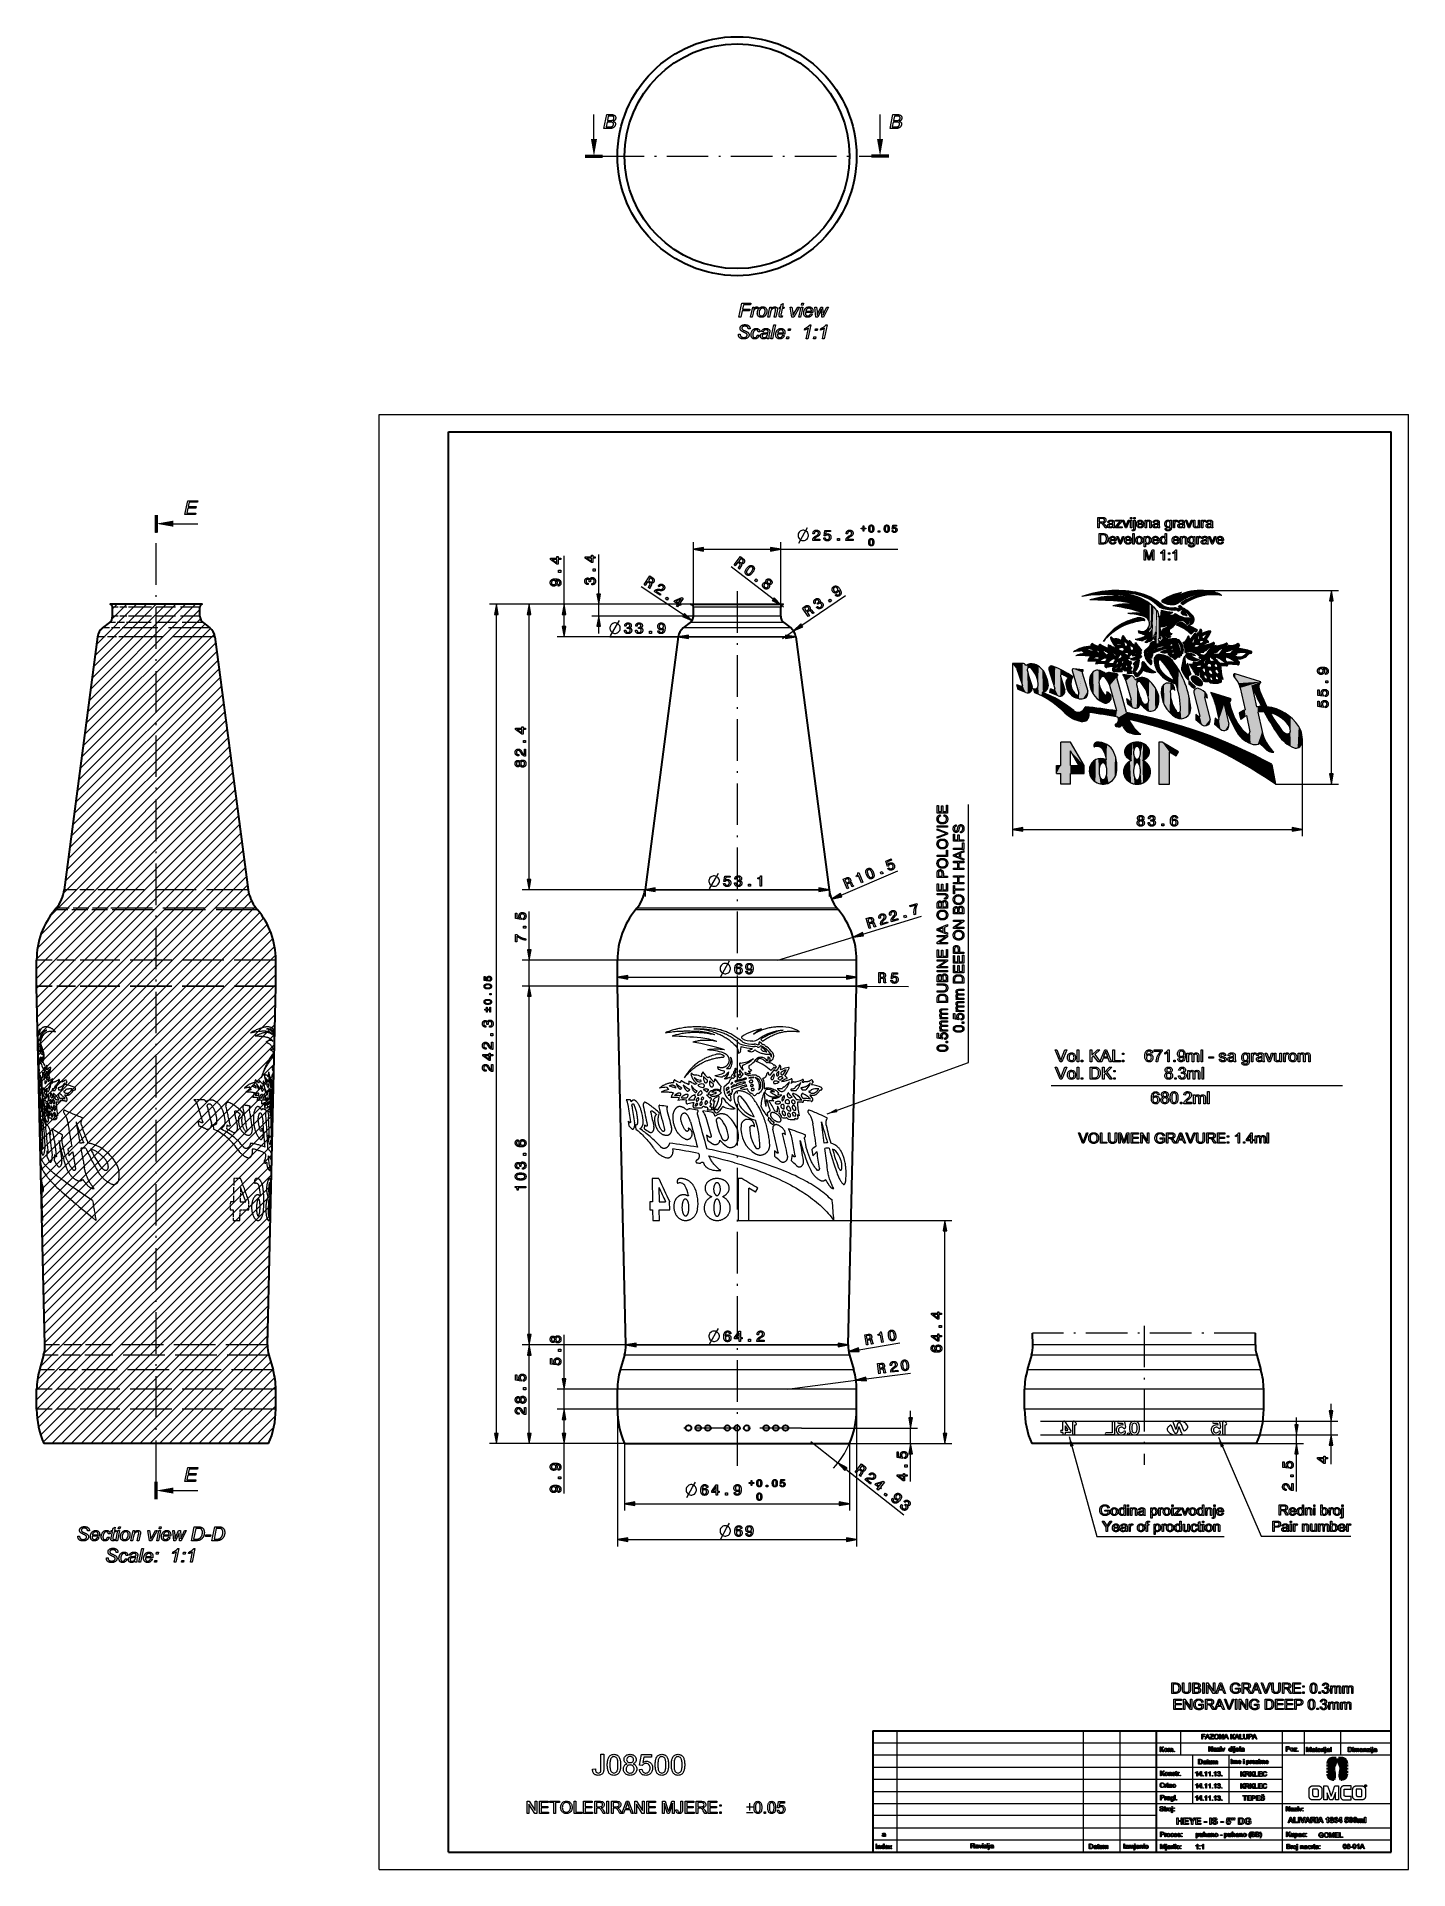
# Model space of a CAD drawing. Extents: x -99 to 297, y 0 to 529.
import ezdxf

# ---------------------------------------------------------------- set-up
doc = ezdxf.new("R2010")
doc.units = 0
doc.linetypes.add('DASHDOT', pattern=[18.5, 12, -3, 0.5, -3])
doc.linetypes.add('DASHED', pattern=[15, 12, -3])

msp = doc.modelspace()

# ---------------------------------------------------------------- linework, layer by layer
at = {"color": 7, "lineweight": 13, "ltscale": 0.176899}
for p, q in [((61.99, 499.48), (61.99, 506.55)), ((144.55, 499.48), (144.55, 506.55)), ((-59.41, 388.46), (-52.34, 388.46)), ((-59.41, 109.34), (-52.34, 109.34))]:
    msp.add_line(p, q, dxfattribs=at)
at = {"color": 7, "lineweight": 50, "ltscale": 0.125}
for p, q in [((59.49, 494.55), (64.49, 494.55)), ((147.05, 494.55), (142.05, 494.55)), ((-64.34, 390.96), (-64.34, 385.96)), ((-64.34, 106.84), (-64.34, 111.84))]:
    msp.add_line(p, q, dxfattribs=at)
at = {"color": 7, "linetype": 'DASHDOT', "lineweight": 13}
for p, q in [((64.49, 494.55), (142.05, 494.55)), ((-64.34, 111.84), (-64.34, 385.96)), ((103.27, 368.99), (103.27, 116.52)), ((252.94, 154.81), (188.58, 154.81)), ((220.76, 156.93), (220.76, 116.74)), ((121.88, 127.4), (85.36, 127.4))]:
    msp.add_line(p, q, dxfattribs=at)
at = {"color": 7, "lineweight": 13}
for p, q in [((0, 0), (0, 420)), ((0, 420), (297, 420)), ((297, 0), (297, 420)), ((115.87, 381.08), (149.65, 381.08)), ((-84.14, 334.08), (-53.02, 365.2)), ((-83.71, 337.34), (-55.85, 365.2)), ((-83.29, 340.6), (-58.68, 365.2)), ((-82.86, 343.85), (-61.51, 365.2)), ((-82.43, 347.11), (-64.34, 365.2)), ((-82, 350.37), (-67.17, 365.2)), ((89.87, 365.2), (31.82, 365.2)), ((89.87, 365.2), (41.27, 365.2)), ((89.87, 365.2), (51.39, 365.2)), ((89.87, 365.2), (61.36, 365.2)), ((236.96, 369.16), (276.81, 369.16)), ((274.81, 316.22), (274.81, 366.21)), ((-85, 327.57), (-51.59, 360.98)), ((-84.57, 330.83), (-51.74, 363.66)), ((33.82, 125.86), (33.82, 362.25)), ((43.27, 285.76), (43.27, 362.25)), ((90.67, 361.8), (61.36, 361.8)), ((115.13, 359.92), (89.75, 359.92)), ((114.33, 364.4), (90.67, 364.4)), ((114.33, 361.8), (90.67, 361.8)), ((-86.28, 317.8), (-47.55, 356.53)), ((-85.86, 321.06), (-48.68, 358.23)), ((-85.43, 324.31), (-50.26, 359.48)), ((86.32, 355.8), (51.39, 355.8)), ((118.14, 355.8), (86.32, 355.8)), ((116.87, 358.36), (87.77, 358.36)), ((89.27, 355.8), (117.27, 355.8)), ((-87.14, 311.29), (-46.83, 351.59)), ((-86.71, 314.54), (-47.16, 354.09)), ((-88.43, 301.52), (-45.85, 344.09)), ((-88, 304.77), (-46.18, 346.59)), ((-87.57, 308.03), (-46.5, 349.09)), ((182.79, 348.13), (182.79, 298.22)), ((-89.28, 295), (-45.19, 339.09)), ((-88.85, 298.26), (-45.52, 341.59)), ((-90.14, 288.49), (-44.53, 334.1)), ((-89.71, 291.74), (-44.86, 336.59)), ((-91.04, 281.93), (-43.87, 329.1)), ((-90.57, 285.23), (-44.2, 331.6)), ((-97.69, 269.63), (-43.22, 324.1)), ((-94.97, 275.18), (-43.55, 326.6)), ((266.39, 326.4), (266.39, 298.22)), ((-98.83, 262.83), (-42.56, 319.1)), ((-98.58, 265.91), (-42.89, 321.6)), ((-98.84, 259.99), (-42.23, 316.6)), ((-98.84, 257.16), (-41.9, 314.1)), ((-98.82, 254.35), (-41.57, 311.6)), ((-98.76, 251.58), (-41.24, 309.1)), ((-98.69, 248.82), (-40.92, 306.6)), ((-98.63, 246.06), (-40.59, 304.1)), ((-98.57, 243.29), (-40.26, 301.6)), ((-98.5, 240.53), (-39.93, 299.1)), ((-98.44, 237.76), (-39.6, 296.6)), ((185.74, 300.22), (263.43, 300.22)), ((-98.37, 235), (-39.27, 294.1)), ((-98.31, 232.23), (-38.94, 291.6)), ((-98.25, 229.47), (-38.62, 289.1)), ((-98.18, 226.7), (-38.29, 286.6)), ((-98.12, 223.94), (-37.96, 284.1)), ((-98.05, 221.18), (-37.57, 281.66)), ((76.72, 282.8), (41.27, 282.8)), ((126.57, 282.8), (76.72, 282.8)), ((79.67, 282.8), (126.87, 282.8)), ((-97.99, 218.41), (-36.82, 279.58)), ((-97.93, 215.65), (-35.74, 277.83)), ((-97.86, 212.88), (-34.48, 276.26)), ((128.95, 277.01), (74.01, 277.01)), ((128.62, 277.46), (74.39, 277.46)), ((-97.8, 210.12), (-33.33, 274.59)), ((-97.73, 207.35), (-32.3, 272.79)), ((-97.67, 204.59), (-31.42, 270.83)), ((-97.61, 201.83), (-30.71, 268.72)), ((-97.54, 199.06), (-30.18, 266.42)), ((115.07, 262.5), (136.78, 269.12)), ((-97.48, 196.3), (-29.88, 263.89)), ((-97.41, 193.53), (-29.84, 261.11)), ((68.77, 262.5), (41.3, 262.5)), ((133.55, 262.5), (68.77, 262.5)), ((-97.35, 190.77), (-29.84, 258.28)), ((-97.29, 188), (-29.84, 255.45)), ((68.77, 255), (41.3, 255)), ((68.77, 255), (41.3, 255)), ((133.55, 255), (68.77, 255)), ((133.54, 254.89), (68.77, 254.89)), ((71.72, 257.52), (134.82, 257.52)), ((-97.22, 185.24), (-29.89, 252.57)), ((-97.16, 182.48), (-29.96, 249.67)), ((43.3, 154.36), (43.3, 252.05)), ((-97.09, 179.71), (-30.03, 246.78)), ((-97.03, 176.95), (-30.09, 243.88)), ((-96.96, 174.18), (-30.16, 240.99)), ((-96.9, 171.42), (-30.23, 238.09)), ((-96.84, 168.65), (-30.29, 235.2)), ((-96.77, 165.89), (-30.36, 232.3)), ((-96.71, 163.12), (-30.43, 229.4)), ((-96.64, 160.36), (-30.5, 226.51)), ((-96.58, 157.6), (-30.56, 223.61)), ((-96.52, 154.83), (-30.63, 220.72)), ((-96.45, 152.07), (-30.7, 217.82)), ((-97.78, 145.08), (-30.83, 212.03)), ((-96.67, 149.02), (-30.76, 214.93)), ((-98.64, 141.4), (-30.9, 209.14)), ((-98.84, 138.37), (-30.97, 206.24)), ((-98.84, 135.54), (-31.03, 203.34)), ((-98.84, 132.71), (-31.1, 200.45)), ((-98.68, 130.04), (-31.17, 197.55)), ((-98.29, 127.6), (-31.23, 194.66)), ((-97.7, 125.36), (-31.3, 191.76)), ((-96.95, 123.29), (-31.37, 188.87)), ((-94.5, 122.9), (-31.44, 185.97)), ((106.67, 187.31), (165.29, 187.31)), ((-91.68, 122.9), (-31.5, 183.08)), ((-88.85, 122.9), (-31.57, 180.18)), ((163.29, 125.86), (163.29, 184.36)), ((-86.02, 122.9), (-31.64, 177.28)), ((-83.19, 122.9), (-31.7, 174.39)), ((-80.36, 122.9), (-31.77, 171.49)), ((-77.53, 122.9), (-31.84, 168.6)), ((-74.71, 122.9), (-31.91, 165.7)), ((-71.88, 122.9), (-31.97, 162.81)), ((-69.05, 122.9), (-32.04, 159.91)), ((-66.22, 122.9), (-32.11, 157.02)), ((-63.39, 122.9), (-32.17, 154.12)), ((-60.56, 122.9), (-32.24, 151.23)), ((-57.74, 122.9), (-31.93, 148.71)), ((71.17, 151.4), (41.3, 151.4)), ((71.17, 151.4), (41.3, 151.4)), ((43.3, 125.86), (43.3, 148.45)), ((131.78, 148.4), (70.78, 148.4)), ((131.44, 151.4), (71.17, 151.4)), ((74.12, 151.4), (132.42, 151.4)), ((249.27, 148.4), (188.27, 148.4)), ((248.93, 151.4), (188.66, 151.4)), ((-54.91, 122.9), (-31.3, 146.51)), ((-52.08, 122.9), (-30.67, 144.31)), ((132.86, 144.15), (69.55, 144.15)), ((250.34, 144.15), (187.04, 144.15)), ((-49.25, 122.9), (-30.13, 142.02)), ((-46.42, 122.9), (-29.86, 139.47)), ((133.55, 138.6), (68.77, 138.6)), ((117.77, 138.6), (137.6, 141.18)), ((251.03, 138.6), (186.26, 138.6)), ((68.77, 132.8), (68.77, 93.2)), ((133.55, 132.8), (68.77, 132.8)), ((137.77, 132.8), (137.77, 93.2)), ((251.03, 132.8), (186.26, 132.8)), ((190.84, 129.4), (250.65, 129.4)), ((70.82, 122.9), (31.82, 122.9)), ((70.82, 122.9), (41.3, 122.9)), ((135.72, 122.9), (165.29, 122.9)), ((190.84, 125.4), (250.65, 125.4)), ((134.72, 115.52), (151.41, 102.34)), ((73.77, 105.55), (132.77, 105.55)), ((71.72, 95.2), (134.82, 95.2)), ((149.42, 40), (149.42, 5)), ((203.21, 40), (203.21, 5)), ((213.71, 40), (213.71, 5)), ((260.61, 40), (260.61, 5)), ((142.42, 36.5), (292, 36.5)), ((292, 33), (142.42, 33)), ((142.42, 29.5), (260.61, 29.5)), ((142.42, 26), (260.61, 26)), ((142.42, 22.5), (260.61, 22.5)), ((142.42, 19), (292, 19)), ((224.21, 15.5), (142.42, 15.5)), ((142.42, 12), (292, 12)), ((142.42, 8.5), (292, 8.5)), ((0, 0), (297, 0))]:
    msp.add_line(p, q, dxfattribs=at)
at = {"color": 7, "lineweight": 30}
for p, q in [((20, 5), (20, 415)), ((20, 415), (292, 415)), ((292, 5), (292, 415)), ((-50.94, 365.2), (-77.74, 365.2)), ((89.87, 365.2), (116.67, 365.2)), ((-81.29, 355.8), (-90.89, 282.8)), ((-47.39, 355.8), (-37.79, 282.8)), ((86.32, 355.8), (76.72, 282.8)), ((120.22, 355.8), (129.82, 282.8)), ((-96.44, 151.4), (-98.84, 254.89)), ((-32.24, 151.4), (-29.84, 254.89)), ((71.17, 151.4), (68.77, 254.89)), ((135.37, 151.4), (137.77, 254.89)), ((-31.89, 122.9), (-96.79, 122.9)), ((70.82, 122.9), (135.72, 122.9)), ((253.21, 122.9), (188.31, 122.9)), ((142.42, 40), (292, 40)), ((142.42, 40), (142.42, 5)), ((224.21, 40), (224.21, 5)), ((20, 5), (292, 5))]:
    msp.add_line(p, q, dxfattribs=at)
at = {"color": 7, "lineweight": 13, "ltscale": 0.466988}
for p, q in [((90.67, 364.4), (90.67, 383.08)), ((115.87, 364.4), (115.87, 383.08))]:
    msp.add_line(p, q, dxfattribs=at)
at = {"color": 7, "lineweight": 13, "ltscale": 0.482279}
msp.add_line((93.62, 381.08), (112.92, 381.08), dxfattribs=at)
at = {"color": 7, "lineweight": 13, "ltscale": 0.349958}
msp.add_line((53.39, 365.2), (53.39, 379.2), dxfattribs=at)
at = {"color": 7, "lineweight": 13, "ltscale": 0.286078}
msp.add_line((63.36, 368.16), (63.36, 379.6), dxfattribs=at)
at = {"color": 7, "lineweight": 13, "ltscale": 0.382136}
msp.add_line((113.69, 366.69), (101.56, 375.99), dxfattribs=at)
at = {"color": 7, "lineweight": 13, "ltscale": 0.409408}
msp.add_line((-81.57, 353.62), (-69.99, 365.2), dxfattribs=at)
at = {"color": 7, "lineweight": 13, "ltscale": 0.151443}
msp.add_line((-77.11, 360.92), (-72.82, 365.2), dxfattribs=at)
at = {"color": 7, "lineweight": 13, "ltscale": 0.045477}
msp.add_line((-76.94, 363.92), (-75.65, 365.2), dxfattribs=at)
at = {"color": 7, "lineweight": 13, "ltscale": 0.085}
msp.add_line((63.36, 361.8), (63.36, 365.2), dxfattribs=at)
at = {"color": 7, "lineweight": 13, "ltscale": 0.366083}
msp.add_line((87.81, 362.11), (75.61, 370.21), dxfattribs=at)
at = {"color": 7, "lineweight": 13, "ltscale": 0.37924}
msp.add_line((122.01, 359.16), (134.53, 367.72), dxfattribs=at)
at = {"color": 7, "lineweight": 13, "ltscale": 0.019086}
msp.add_line((231.92, 365.01), (231.38, 365.56), dxfattribs=at)
at = {"color": 7, "lineweight": 30, "ltscale": 0.06297}
for p, q in [((-77.85, 359.92), (-79.83, 358.36)), ((-50.82, 359.92), (-48.84, 358.36)), ((89.75, 359.92), (87.77, 358.36)), ((116.79, 359.92), (118.76, 358.36))]:
    msp.add_line(p, q, dxfattribs=at)
at = {"color": 7, "linetype": 'DASHED', "lineweight": 13, "ltscale": 0.175899}
msp.add_line((-70.82, 359.92), (-77.85, 359.92), dxfattribs=at)
at = {"color": 7, "lineweight": 30, "ltscale": 0.065}
for p, q in [((-76.94, 361.8), (-76.94, 364.4)), ((-51.74, 361.8), (-51.74, 364.4)), ((90.67, 361.8), (90.67, 364.4)), ((115.87, 361.8), (115.87, 364.4))]:
    msp.add_line(p, q, dxfattribs=at)
at = {"color": 7, "linetype": 'DASHED', "lineweight": 13, "ltscale": 0.163981}
for p, q in [((-70.38, 364.4), (-76.94, 364.4)), ((-70.38, 361.8), (-76.94, 361.8))]:
    msp.add_line(p, q, dxfattribs=at)
at = {"color": 7, "linetype": 'DASHED', "lineweight": 13, "ltscale": 0.49989}
msp.add_line((-50.82, 359.92), (-70.82, 359.92), dxfattribs=at)
at = {"color": 7, "linetype": 'DASHED', "lineweight": 13, "ltscale": 0.466019}
for p, q in [((-51.74, 364.4), (-70.38, 364.4)), ((-51.74, 361.8), (-70.38, 361.8))]:
    msp.add_line(p, q, dxfattribs=at)
at = {"color": 7, "lineweight": 13, "ltscale": 0.087279}
msp.add_line((53.39, 358.76), (53.39, 362.25), dxfattribs=at)
at = {"color": 7, "lineweight": 13, "ltscale": 0.038561}
for p, q in [((115.87, 364.4), (114.33, 364.4)), ((115.87, 361.8), (114.33, 361.8))]:
    msp.add_line(p, q, dxfattribs=at)
at = {"color": 7, "lineweight": 13, "ltscale": 0.041364}
msp.add_line((116.79, 359.92), (115.13, 359.92), dxfattribs=at)
at = {"color": 7, "lineweight": 13, "ltscale": 0.02}
msp.add_line((116.67, 364.4), (116.03, 364.89), dxfattribs=at)
at = {"color": 7, "lineweight": 13, "ltscale": 0.010823}
msp.add_line((230.99, 364.17), (230.69, 363.86), dxfattribs=at)
at = {"color": 7, "lineweight": 13, "ltscale": 0.013756}
msp.add_line((230.71, 364.38), (231.05, 364.81), dxfattribs=at)
at = {"color": 7, "lineweight": 13, "ltscale": 0.008711}
msp.add_line((230.99, 364.17), (230.71, 364.38), dxfattribs=at)
at = {"color": 7, "lineweight": 13, "ltscale": 0.018374}
msp.add_line((231.64, 364.37), (231.05, 364.81), dxfattribs=at)
at = {"color": 7, "lineweight": 13, "ltscale": 0.00849}
msp.add_line((231.44, 363.77), (231.21, 363.53), dxfattribs=at)
at = {"color": 7, "linetype": 'DASHED', "lineweight": 13, "ltscale": 0.220593}
msp.add_line((-72.46, 355.8), (-81.29, 355.8), dxfattribs=at)
at = {"color": 7, "lineweight": 13, "ltscale": 0.062441}
msp.add_line((-80.82, 357.21), (-79.05, 358.97), dxfattribs=at)
at = {"color": 7, "linetype": 'DASHED', "lineweight": 13, "ltscale": 0.20166}
msp.add_line((-71.77, 358.36), (-79.83, 358.36), dxfattribs=at)
at = {"color": 7, "linetype": 'DASHED', "lineweight": 13}
for p, q in [((-47.39, 355.8), (-72.46, 355.8)), ((-48.84, 358.36), (-71.77, 358.36)), ((-37.79, 282.8), (-77.07, 282.8)), ((-35.07, 277.01), (-78.37, 277.01)), ((-35.45, 277.46), (-78.18, 277.46)), ((-29.84, 262.5), (-80.88, 262.5)), ((-29.84, 255), (-80.88, 255)), ((-29.84, 254.89), (-80.88, 254.89)), ((-31.85, 148.4), (-79.91, 148.4)), ((-32.24, 151.4), (-79.73, 151.4)), ((-30.62, 144.15), (-80.5, 144.15)), ((-29.84, 138.6), (-80.88, 138.6)), ((-29.84, 132.8), (-80.88, 132.8))]:
    msp.add_line(p, q, dxfattribs=at)
at = {"color": 7, "lineweight": 13, "ltscale": 0.051139}
for p, q in [((63.36, 356.8), (63.36, 358.85)), ((43.3, 250), (43.3, 252.05)), ((53.39, 127.8), (53.39, 129.85))]:
    msp.add_line(p, q, dxfattribs=at)
at = {"color": 7, "lineweight": 13, "ltscale": 0.493797}
msp.add_line((66.57, 355.8), (86.32, 355.8), dxfattribs=at)
at = {"color": 7, "lineweight": 13, "ltscale": 0.0975}
msp.add_line((116.35, 355.29), (119.57, 357.49), dxfattribs=at)
at = {"color": 7, "lineweight": 13, "ltscale": 0.047422}
msp.add_line((118.76, 358.36), (116.87, 358.36), dxfattribs=at)
at = {"color": 7, "lineweight": 13, "ltscale": 0.051874}
msp.add_line((120.22, 355.8), (118.14, 355.8), dxfattribs=at)
at = {"color": 7, "lineweight": 13, "ltscale": 0.005073}
msp.add_line((216.19, 354.43), (216.32, 354.59), dxfattribs=at)
at = {"color": 7, "lineweight": 13, "ltscale": 0.017881}
msp.add_line((219.04, 357.62), (219.18, 356.92), dxfattribs=at)
at = {"color": 7, "lineweight": 13, "ltscale": 0.024588}
msp.add_line((221.62, 357.19), (222.61, 357.14), dxfattribs=at)
at = {"color": 7, "lineweight": 13, "ltscale": 0.013606}
msp.add_line((223.88, 355.42), (223.57, 354.98), dxfattribs=at)
at = {"color": 7, "lineweight": 13, "ltscale": 0.017782}
msp.add_line((224.27, 355.03), (223.57, 354.98), dxfattribs=at)
at = {"color": 7, "lineweight": 13, "ltscale": 0.02109}
msp.add_line((224.27, 355.03), (223.67, 354.44), dxfattribs=at)
at = {"color": 7, "lineweight": 13, "ltscale": 0.008624}
msp.add_line((225.16, 354.56), (224.93, 354.81), dxfattribs=at)
at = {"color": 7, "lineweight": 13, "ltscale": 0.026066}
msp.add_line((226.29, 355.28), (225.54, 354.55), dxfattribs=at)
at = {"color": 7, "lineweight": 13, "ltscale": 0.004399}
msp.add_line((227.99, 354.49), (228.03, 354.32), dxfattribs=at)
at = {"color": 7, "lineweight": 13, "ltscale": 0.00452}
msp.add_line((229.41, 354.61), (229.46, 354.44), dxfattribs=at)
at = {"color": 7, "lineweight": 13, "ltscale": 0.018118}
msp.add_line((230.09, 359.2), (230.6, 359.72), dxfattribs=at)
at = {"color": 7, "lineweight": 13, "ltscale": 0.031761}
msp.add_line((234.37, 356.56), (235.24, 357.48), dxfattribs=at)
at = {"color": 7, "lineweight": 13, "ltscale": 0.010402}
msp.add_line((235.16, 358.21), (234.85, 358.49), dxfattribs=at)
at = {"color": 7, "lineweight": 13, "ltscale": 0.010615}
msp.add_line((235.71, 357.19), (235.4, 357.48), dxfattribs=at)
at = {"color": 7, "lineweight": 13, "ltscale": 0.014429}
msp.add_line((235.85, 356.35), (235.53, 356.83), dxfattribs=at)
at = {"color": 7, "lineweight": 13, "ltscale": 0.018341}
msp.add_line((236.13, 357.62), (235.59, 358.13), dxfattribs=at)
at = {"color": 7, "lineweight": 13, "ltscale": 0.015}
msp.add_line((235.71, 357.19), (236.13, 357.62), dxfattribs=at)
at = {"color": 7, "lineweight": 13, "ltscale": 0.023773}
msp.add_line((235.85, 356.35), (236.49, 357.05), dxfattribs=at)
at = {"color": 7, "lineweight": 13, "ltscale": 0.008753}
msp.add_line((237.55, 356.77), (237.31, 357.02), dxfattribs=at)
at = {"color": 7, "lineweight": 13, "ltscale": 0.024229}
msp.add_line((202.92, 351.73), (203.59, 351.04), dxfattribs=at)
at = {"color": 7, "lineweight": 13, "ltscale": 0.016513}
msp.add_line((208.11, 351.58), (207.68, 351.08), dxfattribs=at)
at = {"color": 7, "lineweight": 13, "ltscale": 0.01542}
msp.add_line((212.81, 352.81), (212.27, 352.53), dxfattribs=at)
at = {"color": 7, "lineweight": 13, "ltscale": 0.028765}
msp.add_line((215.69, 349.58), (216.47, 348.73), dxfattribs=at)
at = {"color": 7, "lineweight": 13, "ltscale": 0.020323}
msp.add_line((216.42, 350.94), (215.86, 350.35), dxfattribs=at)
at = {"color": 7, "lineweight": 13, "ltscale": 0.027256}
msp.add_line((217.04, 350.65), (216.27, 349.88), dxfattribs=at)
at = {"color": 7, "lineweight": 13, "ltscale": 0.009564}
msp.add_line((216.27, 349.88), (216.59, 349.68), dxfattribs=at)
at = {"color": 7, "lineweight": 13, "ltscale": 0.051656}
msp.add_line((222.35, 353.15), (220.83, 351.75), dxfattribs=at)
at = {"color": 7, "lineweight": 13, "ltscale": 0.027329}
msp.add_line((222.36, 351.46), (221.48, 350.81), dxfattribs=at)
at = {"color": 7, "lineweight": 13, "ltscale": 0.004271}
msp.add_line((221.75, 350.03), (221.66, 350.18), dxfattribs=at)
at = {"color": 7, "lineweight": 13, "ltscale": 0.022472}
msp.add_line((222.53, 350.48), (221.75, 350.03), dxfattribs=at)
at = {"color": 7, "lineweight": 13, "ltscale": 0.009741}
msp.add_line((222.17, 351.74), (221.81, 351.6), dxfattribs=at)
at = {"color": 7, "lineweight": 13, "ltscale": 0.00691}
msp.add_line((222.33, 349.37), (222.06, 349.32), dxfattribs=at)
at = {"color": 7, "lineweight": 13, "ltscale": 0.008696}
msp.add_line((222.17, 351.74), (222.36, 351.46), dxfattribs=at)
at = {"color": 7, "lineweight": 13, "ltscale": 0.00376}
msp.add_line((222.53, 350.48), (222.45, 350.61), dxfattribs=at)
at = {"color": 7, "lineweight": 13, "ltscale": 0.010684}
msp.add_line((222.94, 354.2), (222.62, 353.91), dxfattribs=at)
at = {"color": 7, "lineweight": 13, "ltscale": 0.016984}
msp.add_line((223.22, 353.19), (222.81, 352.65), dxfattribs=at)
at = {"color": 7, "lineweight": 13, "ltscale": 0.004981}
msp.add_line((222.96, 352.51), (222.81, 352.65), dxfattribs=at)
at = {"color": 7, "lineweight": 13, "ltscale": 0.016301}
msp.add_line((223.43, 352.96), (222.96, 352.51), dxfattribs=at)
at = {"color": 7, "lineweight": 13, "ltscale": 0.007854}
msp.add_line((223.43, 352.96), (223.22, 353.19), dxfattribs=at)
at = {"color": 7, "lineweight": 13, "ltscale": 0.010698}
msp.add_line((227.22, 352.4), (227.31, 351.98), dxfattribs=at)
at = {"color": 7, "lineweight": 13, "ltscale": 0.045397}
msp.add_line((241.12, 348.84), (239.83, 350.11), dxfattribs=at)
at = {"color": 7, "lineweight": 13, "ltscale": 0.007096}
msp.add_line((246.92, 350.66), (246.78, 350.41), dxfattribs=at)
at = {"color": 7, "lineweight": 13, "ltscale": 0.011629}
msp.add_line((247.22, 352.97), (247.15, 352.51), dxfattribs=at)
at = {"color": 7, "lineweight": 13, "ltscale": 0.013487}
msp.add_line((248.21, 353.6), (247.77, 353.92), dxfattribs=at)
at = {"color": 7, "lineweight": 13, "ltscale": 0.00807}
msp.add_line((248.21, 353.6), (248.04, 353.33), dxfattribs=at)
at = {"color": 7, "lineweight": 13, "ltscale": 0.009412}
msp.add_line((248.41, 353.26), (248.04, 353.33), dxfattribs=at)
at = {"color": 7, "lineweight": 13, "ltscale": 0.072205}
msp.add_line((185.68, 348.13), (182.79, 348.13), dxfattribs=at)
at = {"color": 7, "lineweight": 13, "ltscale": 0.132204}
msp.add_line((183.94, 346.73), (185.66, 341.73), dxfattribs=at)
at = {"color": 7, "lineweight": 13, "ltscale": 0.143179}
msp.add_line((193.3, 346.36), (194.95, 340.88), dxfattribs=at)
at = {"color": 7, "lineweight": 13, "ltscale": 0.103121}
msp.add_line((196.64, 344.41), (197.83, 340.46), dxfattribs=at)
at = {"color": 7, "lineweight": 13, "ltscale": 0.170888}
msp.add_line((199.97, 346.1), (201.94, 339.55), dxfattribs=at)
at = {"color": 7, "lineweight": 13, "ltscale": 0.070847}
msp.add_line((203.18, 346.3), (200.35, 346.56), dxfattribs=at)
at = {"color": 7, "lineweight": 13, "ltscale": 0.138893}
msp.add_line((202.88, 345.41), (204.49, 340.09), dxfattribs=at)
at = {"color": 7, "lineweight": 13, "ltscale": 0.054152}
msp.add_line((212.89, 345.16), (210.75, 345.47), dxfattribs=at)
at = {"color": 7, "lineweight": 13, "ltscale": 0.008765}
msp.add_line((213.08, 346.84), (212.87, 347.12), dxfattribs=at)
at = {"color": 7, "lineweight": 13, "ltscale": 0.262447}
msp.add_line((215.7, 333.92), (212.88, 344.03), dxfattribs=at)
at = {"color": 7, "lineweight": 13, "ltscale": 0.066138}
msp.add_line((217.2, 344.52), (214.58, 344.91), dxfattribs=at)
at = {"color": 7, "lineweight": 13, "ltscale": 0.031052}
msp.add_line((217.19, 345.17), (215.95, 345.25), dxfattribs=at)
at = {"color": 7, "lineweight": 13, "ltscale": 0.019367}
msp.add_line((218.43, 345.44), (217.9, 344.88), dxfattribs=at)
at = {"color": 7, "lineweight": 13, "ltscale": 0.013885}
msp.add_line((217.9, 344.88), (218.26, 344.46), dxfattribs=at)
at = {"color": 7, "lineweight": 13, "ltscale": 0.012865}
msp.add_line((218.8, 345.08), (218.43, 345.44), dxfattribs=at)
at = {"color": 7, "lineweight": 13, "ltscale": 0.020351}
msp.add_line((221.96, 348.47), (222.54, 347.9), dxfattribs=at)
at = {"color": 7, "lineweight": 13, "ltscale": 0.023295}
msp.add_line((222.85, 348.97), (222.87, 348.03), dxfattribs=at)
at = {"color": 7, "lineweight": 13, "ltscale": 0.025076}
msp.add_line((234.25, 345.03), (233.51, 344.36), dxfattribs=at)
at = {"color": 7, "lineweight": 13, "ltscale": 0.025973}
msp.add_line((233.51, 344.36), (233.54, 343.32), dxfattribs=at)
at = {"color": 7, "lineweight": 13, "ltscale": 0.017027}
msp.add_line((239.73, 346.33), (239.25, 345.84), dxfattribs=at)
at = {"color": 7, "lineweight": 13, "ltscale": 0.194676}
msp.add_line((254.48, 342.84), (247.03, 345.1), dxfattribs=at)
at = {"color": 7, "lineweight": 13, "ltscale": 0.035712}
msp.add_line((184.41, 340.59), (184.06, 341.98), dxfattribs=at)
at = {"color": 7, "lineweight": 13, "ltscale": 0.035399}
msp.add_line((185.37, 341.45), (184.06, 341.98), dxfattribs=at)
at = {"color": 7, "lineweight": 13, "ltscale": 0.058417}
msp.add_line((186.59, 339.74), (184.41, 340.59), dxfattribs=at)
at = {"color": 7, "lineweight": 13, "ltscale": 0.032792}
msp.add_line((189.18, 339.64), (188.86, 340.91), dxfattribs=at)
at = {"color": 7, "lineweight": 13, "ltscale": 0.026164}
msp.add_line((193.59, 339.76), (193.75, 340.8), dxfattribs=at)
at = {"color": 7, "lineweight": 13, "ltscale": 0.064242}
msp.add_line((195.96, 338.77), (193.59, 339.76), dxfattribs=at)
at = {"color": 7, "lineweight": 13, "ltscale": 0.020674}
msp.add_line((194.51, 340.48), (193.75, 340.8), dxfattribs=at)
at = {"color": 7, "lineweight": 13, "ltscale": 0.007979}
msp.add_line((210.1, 339.61), (210.01, 339.91), dxfattribs=at)
at = {"color": 7, "lineweight": 13, "ltscale": 0.189711}
msp.add_line((212.86, 334.41), (210.83, 341.72), dxfattribs=at)
at = {"color": 7, "lineweight": 13, "ltscale": 0.139906}
msp.add_line((215.51, 343.09), (217.05, 337.7), dxfattribs=at)
at = {"color": 7, "lineweight": 13, "ltscale": 0.016511}
msp.add_line((235.03, 340.96), (235.54, 341.38), dxfattribs=at)
at = {"color": 7, "lineweight": 13, "ltscale": 0.17299}
msp.add_line((235.09, 339.63), (236.81, 332.93), dxfattribs=at)
at = {"color": 7, "lineweight": 13, "ltscale": 0.027168}
msp.add_line((239.05, 338.05), (238.83, 339.11), dxfattribs=at)
at = {"color": 7, "lineweight": 13, "ltscale": 0.146366}
msp.add_line((245.59, 338.02), (240, 339.75), dxfattribs=at)
at = {"color": 7, "lineweight": 13, "ltscale": 0.012353}
msp.add_line((242.51, 342.63), (242.05, 342.81), dxfattribs=at)
at = {"color": 7, "lineweight": 13, "ltscale": 0.011081}
msp.add_line((242.05, 342.81), (242.2, 342.39), dxfattribs=at)
at = {"color": 7, "lineweight": 13, "ltscale": 0.016479}
msp.add_line((243.11, 343.12), (242.94, 343.76), dxfattribs=at)
at = {"color": 7, "lineweight": 13, "ltscale": 0.163014}
msp.add_line((248.47, 341.06), (249.89, 334.7), dxfattribs=at)
at = {"color": 7, "lineweight": 13, "ltscale": 0.158957}
msp.add_line((251.82, 341.78), (253.21, 335.58), dxfattribs=at)
at = {"color": 7, "lineweight": 13, "ltscale": 0.012005}
msp.add_line((204.9, 333.47), (204.85, 333.95), dxfattribs=at)
at = {"color": 7, "lineweight": 13, "ltscale": 0.024817}
msp.add_line((216.48, 337.31), (215.68, 337.89), dxfattribs=at)
at = {"color": 7, "lineweight": 13, "ltscale": 0.035948}
msp.add_line((215.68, 337.89), (215.98, 336.48), dxfattribs=at)
at = {"color": 7, "lineweight": 13, "ltscale": 0.044703}
msp.add_line((217.43, 335.44), (215.98, 336.48), dxfattribs=at)
at = {"color": 7, "lineweight": 13, "ltscale": 0.025494}
msp.add_line((236.48, 332.71), (235.68, 333.35), dxfattribs=at)
at = {"color": 7, "lineweight": 13, "ltscale": 0.0375}
msp.add_line((235.68, 333.35), (235.68, 331.85), dxfattribs=at)
at = {"color": 7, "lineweight": 13, "ltscale": 0.16361}
msp.add_line((238.16, 338.3), (239.78, 331.96), dxfattribs=at)
at = {"color": 7, "lineweight": 13, "ltscale": 0.020284}
msp.add_line((239.05, 338.05), (238.34, 338.44), dxfattribs=at)
at = {"color": 7, "lineweight": 13, "ltscale": 0.11264}
msp.add_line((241.35, 336.28), (242.34, 331.89), dxfattribs=at)
at = {"color": 7, "lineweight": 13, "ltscale": 0.149129}
msp.add_line((243.88, 336.36), (245.2, 330.54), dxfattribs=at)
at = {"color": 7, "lineweight": 13, "ltscale": 0.047979}
msp.add_line((248.14, 333.8), (248.63, 331.94), dxfattribs=at)
at = {"color": 7, "lineweight": 13, "ltscale": 0.144739}
msp.add_line((253.54, 334.09), (254.8, 328.44), dxfattribs=at)
at = {"color": 7, "lineweight": 13, "ltscale": 0.056037}
msp.add_line((237.43, 330.44), (235.68, 331.85), dxfattribs=at)
at = {"color": 7, "lineweight": 13, "ltscale": 0.043345}
msp.add_line((241.24, 332.32), (241.03, 330.6), dxfattribs=at)
at = {"color": 7, "lineweight": 13, "ltscale": 0.057954}
msp.add_line((242.79, 329.09), (241.03, 330.6), dxfattribs=at)
at = {"color": 7, "lineweight": 13, "ltscale": 0.02481}
msp.add_line((241.99, 331.68), (241.24, 332.32), dxfattribs=at)
at = {"color": 7, "lineweight": 13, "ltscale": 0.118897}
msp.add_line((250.26, 333.04), (251.29, 328.4), dxfattribs=at)
at = {"color": 7, "lineweight": 13, "ltscale": 0.167865}
msp.add_line((196.67, 318.66), (196.67, 325.38), dxfattribs=at)
at = {"color": 7, "lineweight": 13, "ltscale": 0.07}
for p, q in [((199.47, 325.38), (196.67, 325.38)), ((199.47, 313.26), (196.67, 313.26))]:
    msp.add_line(p, q, dxfattribs=at)
at = {"color": 7, "lineweight": 13, "ltscale": 0.195394}
msp.add_line((203.47, 318.66), (199.47, 325.38), dxfattribs=at)
at = {"color": 7, "lineweight": 13, "ltscale": 0.104362}
msp.add_line((199.47, 318.66), (199.47, 322.84), dxfattribs=at)
at = {"color": 7, "lineweight": 13, "ltscale": 0.121476}
msp.add_line((201.96, 318.66), (199.47, 322.84), dxfattribs=at)
at = {"color": 7, "lineweight": 13, "ltscale": 0.025}
msp.add_line((225.98, 325.38), (224.98, 325.38), dxfattribs=at)
at = {"color": 7, "lineweight": 13, "ltscale": 0.302865}
msp.add_line((224.98, 325.38), (224.98, 313.26), dxfattribs=at)
at = {"color": 7, "lineweight": 13, "ltscale": 0.13673}
msp.add_line((230.67, 322.58), (225.98, 325.38), dxfattribs=at)
at = {"color": 7, "lineweight": 13, "ltscale": 0.055275}
msp.add_line((255.65, 323.53), (254.09, 325.1), dxfattribs=at)
at = {"color": 7, "lineweight": 13, "ltscale": 0.0575}
for p, q in [((195.47, 316.36), (195.47, 318.66)), ((203.47, 316.36), (203.47, 318.66))]:
    msp.add_line(p, q, dxfattribs=at)
at = {"color": 7, "lineweight": 13, "ltscale": 0.03}
for p, q in [((195.47, 318.66), (196.67, 318.66)), ((195.47, 316.36), (196.67, 316.36))]:
    msp.add_line(p, q, dxfattribs=at)
at = {"color": 7, "lineweight": 13, "ltscale": 0.06217}
msp.add_line((199.47, 318.66), (201.96, 318.66), dxfattribs=at)
at = {"color": 7, "lineweight": 13, "ltscale": 0.2325}
msp.add_line((228.06, 313.26), (228.06, 322.56), dxfattribs=at)
at = {"color": 7, "lineweight": 13, "ltscale": 0.055924}
msp.add_line((228.06, 322.56), (229.98, 321.42), dxfattribs=at)
at = {"color": 7, "lineweight": 13, "ltscale": 0.03375}
msp.add_line((229.98, 321.42), (230.67, 322.58), dxfattribs=at)
at = {"color": 7, "lineweight": 13, "ltscale": 0.14575}
msp.add_line((257.59, 318.99), (258.66, 313.26), dxfattribs=at)
at = {"color": 7, "lineweight": 13, "ltscale": 0.077499}
for p, q in [((196.67, 313.26), (196.67, 316.36)), ((199.47, 313.26), (199.47, 316.36))]:
    msp.add_line(p, q, dxfattribs=at)
at = {"color": 7, "lineweight": 13, "ltscale": 0.1}
msp.add_line((199.47, 316.36), (203.47, 316.36), dxfattribs=at)
at = {"color": 7, "lineweight": 13, "ltscale": 0.077127}
msp.add_line((224.98, 313.26), (228.06, 313.26), dxfattribs=at)
at = {"color": 7, "lineweight": 13, "ltscale": 0.453859}
msp.add_line((258.66, 313.26), (276.81, 313.26), dxfattribs=at)
at = {"color": 7, "lineweight": 13, "ltscale": 0.44607}
msp.add_line((133.3, 281.19), (149.69, 288.24), dxfattribs=at)
at = {"color": 7, "linetype": 'DASHED', "lineweight": 13, "ltscale": 0.345531}
msp.add_line((-77.07, 282.8), (-90.89, 282.8), dxfattribs=at)
at = {"color": 7, "lineweight": 13, "ltscale": 0.050029}
for p, q in [((76.72, 282.8), (76.72, 280.8)), ((129.82, 282.8), (129.82, 280.8))]:
    msp.add_line(p, q, dxfattribs=at)
at = {"color": 7, "lineweight": 13, "ltscale": 0.081255}
msp.add_line((129.82, 282.8), (126.57, 282.8), dxfattribs=at)
at = {"color": 7, "lineweight": 30, "ltscale": 0.014814}
for p, q in [((-93.22, 277.46), (-93.6, 277.01)), ((-35.45, 277.46), (-35.07, 277.01)), ((74.39, 277.46), (74.01, 277.01))]:
    msp.add_line(p, q, dxfattribs=at)
at = {"color": 7, "linetype": 'DASHED', "lineweight": 13, "ltscale": 0.380825}
msp.add_line((-78.37, 277.01), (-93.6, 277.01), dxfattribs=at)
at = {"color": 7, "linetype": 'DASHED', "lineweight": 13, "ltscale": 0.375897}
msp.add_line((-78.18, 277.46), (-93.22, 277.46), dxfattribs=at)
at = {"color": 7, "lineweight": 13, "ltscale": 0.276097}
msp.add_line((43.3, 265.46), (43.3, 276.5), dxfattribs=at)
at = {"color": 7, "lineweight": 13, "ltscale": 0.088395}
msp.add_line((132.15, 277.46), (128.62, 277.46), dxfattribs=at)
at = {"color": 7, "lineweight": 13, "ltscale": 0.089554}
msp.add_line((132.53, 277.01), (128.95, 277.01), dxfattribs=at)
at = {"color": 7, "lineweight": 30, "ltscale": 0.014815}
msp.add_line((132.15, 277.46), (132.53, 277.01), dxfattribs=at)
at = {"color": 7, "lineweight": 13, "ltscale": 0.441707}
msp.add_line((139.61, 269.98), (156.51, 275.13), dxfattribs=at)
at = {"color": 7, "lineweight": 30, "ltscale": 0.1875}
for p, q in [((-98.84, 255), (-98.84, 262.5)), ((-29.84, 255), (-29.84, 262.5)), ((68.77, 255), (68.77, 262.5)), ((137.77, 255), (137.77, 262.5))]:
    msp.add_line(p, q, dxfattribs=at)
at = {"color": 7, "linetype": 'DASHED', "lineweight": 13, "ltscale": 0.448996}
for p, q in [((-80.88, 262.5), (-98.84, 262.5)), ((-80.88, 255), (-98.84, 255)), ((-80.88, 138.6), (-98.84, 138.6)), ((-80.88, 132.8), (-98.84, 132.8))]:
    msp.add_line(p, q, dxfattribs=at)
at = {"color": 7, "lineweight": 13, "ltscale": 0.1875}
msp.add_line((43.3, 255), (43.3, 262.5), dxfattribs=at)
at = {"color": 7, "lineweight": 13, "ltscale": 0.105585}
for p, q in [((137.77, 262.5), (133.55, 262.5)), ((137.77, 255), (133.55, 255)), ((137.77, 138.6), (133.55, 138.6)), ((255.26, 138.6), (251.03, 138.6)), ((137.77, 132.8), (133.55, 132.8)), ((255.26, 132.8), (251.03, 132.8))]:
    msp.add_line(p, q, dxfattribs=at)
at = {"color": 7, "lineweight": 30, "ltscale": 0.002897}
for p, q in [((-98.84, 254.89), (-98.84, 255)), ((-29.84, 254.89), (-29.84, 255)), ((68.77, 254.89), (68.77, 255)), ((137.77, 254.89), (137.77, 255))]:
    msp.add_line(p, q, dxfattribs=at)
at = {"color": 7, "linetype": 'DASHED', "lineweight": 13, "ltscale": 0.448978}
msp.add_line((-80.88, 254.89), (-98.84, 254.89), dxfattribs=at)
at = {"color": 7, "lineweight": 13, "ltscale": 0.125}
msp.add_line((132.77, 255), (137.77, 254.96), dxfattribs=at)
at = {"color": 7, "lineweight": 13, "ltscale": 0.105581}
msp.add_line((137.77, 254.89), (133.54, 254.89), dxfattribs=at)
at = {"color": 7, "lineweight": 13, "ltscale": 0.30114}
for p, q in [((140.72, 254.93), (152.77, 254.82)), ((138.42, 150.01), (150.3, 152))]:
    msp.add_line(p, q, dxfattribs=at)
at = {"color": 7, "linetype": 'DASHED', "lineweight": 13, "ltscale": 0.010836}
msp.add_line((-97.83, 238.84), (-97.89, 238.41), dxfattribs=at)
at = {"color": 7, "linetype": 'DASHED', "lineweight": 13, "ltscale": 0.005416}
msp.add_line((-97.89, 238.41), (-97.83, 238.2), dxfattribs=at)
at = {"color": 7, "linetype": 'DASHED', "lineweight": 13, "ltscale": 0.007808}
msp.add_line((-97.83, 238.2), (-97.88, 237.9), dxfattribs=at)
at = {"color": 7, "lineweight": 13, "ltscale": 0.010833}
msp.add_line((109.73, 238.2), (109.43, 237.9), dxfattribs=at)
at = {"color": 7, "lineweight": 13, "ltscale": 0.013773}
msp.add_line((109.8, 238.84), (109.45, 238.41), dxfattribs=at)
at = {"color": 7, "lineweight": 13, "ltscale": 0.008681}
msp.add_line((109.45, 238.41), (109.73, 238.2), dxfattribs=at)
at = {"color": 7, "lineweight": 13, "ltscale": 0.018276}
msp.add_line((110.38, 238.4), (109.8, 238.84), dxfattribs=at)
at = {"color": 7, "lineweight": 13, "ltscale": 0.01898}
msp.add_line((110.13, 239.59), (110.66, 239.05), dxfattribs=at)
at = {"color": 7, "linetype": 'DASHED', "lineweight": 13, "ltscale": 0.033965}
msp.add_line((-98.39, 236.2), (-98.41, 237.56), dxfattribs=at)
at = {"color": 7, "linetype": 'DASHED', "lineweight": 13, "ltscale": 0.013027}
msp.add_line((-97.8, 233.76), (-97.88, 233.24), dxfattribs=at)
at = {"color": 7, "linetype": 'DASHED', "lineweight": 13, "ltscale": 0.006139}
msp.add_line((-97.73, 237.81), (-97.77, 237.57), dxfattribs=at)
at = {"color": 7, "linetype": 'DASHED', "lineweight": 13, "ltscale": 0.024252}
msp.add_line((-97.25, 232.95), (-97.56, 233.87), dxfattribs=at)
at = {"color": 7, "linetype": 'DASHED', "lineweight": 13, "ltscale": 0.002547}
msp.add_line((-30.24, 237.39), (-30.25, 237.29), dxfattribs=at)
at = {"color": 7, "lineweight": 13, "ltscale": 0.018129}
msp.add_line((109.32, 233.76), (108.81, 233.24), dxfattribs=at)
at = {"color": 7, "lineweight": 13, "ltscale": 0.008487}
msp.add_line((110.18, 237.81), (109.94, 237.57), dxfattribs=at)
at = {"color": 7, "linetype": 'DASHED', "lineweight": 13, "ltscale": 0.006376}
msp.add_line((-98.23, 228.85), (-98.22, 228.6), dxfattribs=at)
at = {"color": 7, "linetype": 'DASHED', "lineweight": 13, "ltscale": 0.002936}
msp.add_line((-98.2, 227.48), (-98.2, 227.59), dxfattribs=at)
at = {"color": 7, "linetype": 'DASHED', "lineweight": 13, "ltscale": 0.004281}
msp.add_line((-98.05, 228.53), (-98.04, 228.36), dxfattribs=at)
at = {"color": 7, "linetype": 'DASHED', "lineweight": 13, "ltscale": 0.00437}
msp.add_line((-97.87, 228.48), (-97.88, 228.65), dxfattribs=at)
at = {"color": 7, "linetype": 'DASHED', "lineweight": 13, "ltscale": 0.007376}
msp.add_line((-96.64, 232.25), (-96.74, 232.52), dxfattribs=at)
at = {"color": 7, "linetype": 'DASHED', "lineweight": 13, "ltscale": 0.007753}
msp.add_line((-96.55, 231.52), (-96.44, 231.23), dxfattribs=at)
at = {"color": 7, "linetype": 'DASHED', "lineweight": 13, "ltscale": 0.013435}
msp.add_line((-96.31, 231.66), (-96.5, 232.17), dxfattribs=at)
at = {"color": 7, "linetype": 'DASHED', "lineweight": 13, "ltscale": 0.012393}
msp.add_line((-96.38, 230.39), (-96.49, 230.87), dxfattribs=at)
at = {"color": 7, "linetype": 'DASHED', "lineweight": 13, "ltscale": 0.011325}
msp.add_line((-96.44, 231.23), (-96.31, 231.66), dxfattribs=at)
at = {"color": 7, "linetype": 'DASHED', "lineweight": 13, "ltscale": 0.006717}
msp.add_line((-95.78, 230.81), (-95.88, 231.06), dxfattribs=at)
at = {"color": 7, "linetype": 'DASHED', "lineweight": 13, "ltscale": 0.010773}
msp.add_line((-90.17, 227.64), (-90.46, 227.96), dxfattribs=at)
at = {"color": 7, "linetype": 'DASHED', "lineweight": 13, "ltscale": 0.00734}
msp.add_line((-90.28, 227.37), (-90.17, 227.64), dxfattribs=at)
at = {"color": 7, "linetype": 'DASHED', "lineweight": 13, "ltscale": 0.00393}
msp.add_line((-31.47, 228.63), (-31.5, 228.47), dxfattribs=at)
at = {"color": 7, "linetype": 'DASHED', "lineweight": 13, "ltscale": 0.017509}
msp.add_line((-30.84, 231.66), (-30.83, 230.96), dxfattribs=at)
at = {"color": 7, "linetype": 'DASHED', "lineweight": 13, "ltscale": 0.007291}
msp.add_line((-30.5, 228.24), (-30.52, 227.95), dxfattribs=at)
at = {"color": 7, "linetype": 'DASHED', "lineweight": 13, "ltscale": 0.033656}
msp.add_line((-30.5, 228.53), (-30.43, 229.87), dxfattribs=at)
at = {"color": 7, "linetype": 'DASHED', "lineweight": 13, "ltscale": 0.011062}
msp.add_line((-30.43, 229.46), (-30.45, 229.02), dxfattribs=at)
at = {"color": 7, "linetype": 'DASHED', "lineweight": 13, "ltscale": 0.011979}
msp.add_line((-30.43, 230.17), (-30.41, 230.65), dxfattribs=at)
at = {"color": 7, "linetype": 'DASHED', "lineweight": 13, "ltscale": 0.008551}
msp.add_line((-30.39, 231.21), (-30.4, 230.87), dxfattribs=at)
at = {"color": 7, "lineweight": 13, "ltscale": 0.00501}
msp.add_line((95.01, 228.63), (94.88, 228.47), dxfattribs=at)
at = {"color": 7, "lineweight": 13, "ltscale": 0.017888}
msp.add_line((97.68, 231.66), (97.83, 230.96), dxfattribs=at)
at = {"color": 7, "lineweight": 13, "ltscale": 0.024783}
msp.add_line((100.28, 231.23), (101.27, 231.18), dxfattribs=at)
at = {"color": 7, "lineweight": 13, "ltscale": 0.010716}
msp.add_line((101.61, 228.24), (101.29, 227.95), dxfattribs=at)
at = {"color": 7, "lineweight": 13, "ltscale": 0.013642}
msp.add_line((102.56, 229.46), (102.24, 229.02), dxfattribs=at)
at = {"color": 7, "lineweight": 13, "ltscale": 0.01794}
msp.add_line((102.24, 229.02), (102.95, 229.07), dxfattribs=at)
at = {"color": 7, "lineweight": 13, "ltscale": 0.021177}
msp.add_line((102.95, 229.07), (102.35, 228.48), dxfattribs=at)
at = {"color": 7, "lineweight": 13, "ltscale": 0.008656}
msp.add_line((103.61, 228.85), (103.85, 228.6), dxfattribs=at)
at = {"color": 7, "lineweight": 13, "ltscale": 0.026184}
msp.add_line((104.23, 228.59), (104.99, 229.32), dxfattribs=at)
at = {"color": 7, "lineweight": 13, "ltscale": 0.004397}
msp.add_line((106.7, 228.53), (106.74, 228.36), dxfattribs=at)
at = {"color": 7, "lineweight": 13, "ltscale": 0.004515}
msp.add_line((108.16, 228.48), (108.12, 228.65), dxfattribs=at)
at = {"color": 7, "lineweight": 13, "ltscale": 0.031327}
msp.add_line((113.01, 230.6), (113.86, 231.52), dxfattribs=at)
at = {"color": 7, "lineweight": 13, "ltscale": 0.010154}
msp.add_line((113.78, 232.25), (113.49, 232.52), dxfattribs=at)
at = {"color": 7, "lineweight": 13, "ltscale": 0.010338}
msp.add_line((114.01, 231.52), (114.31, 231.23), dxfattribs=at)
at = {"color": 7, "lineweight": 13, "ltscale": 0.014188}
msp.add_line((114.43, 230.39), (114.13, 230.87), dxfattribs=at)
at = {"color": 7, "lineweight": 13, "ltscale": 0.017836}
msp.add_line((114.71, 231.66), (114.2, 232.17), dxfattribs=at)
at = {"color": 7, "lineweight": 13, "ltscale": 0.014729}
msp.add_line((114.31, 231.23), (114.71, 231.66), dxfattribs=at)
at = {"color": 7, "lineweight": 13, "ltscale": 0.023324}
msp.add_line((115.05, 231.09), (114.43, 230.39), dxfattribs=at)
at = {"color": 7, "lineweight": 13, "ltscale": 0.008452}
msp.add_line((116.05, 230.81), (115.82, 231.06), dxfattribs=at)
at = {"color": 7, "lineweight": 13, "ltscale": 0.011531}
msp.add_line((125.17, 227.64), (124.84, 227.96), dxfattribs=at)
at = {"color": 7, "lineweight": 13, "ltscale": 0.007639}
msp.add_line((125.03, 227.37), (125.17, 227.64), dxfattribs=at)
at = {"color": 7, "linetype": 'DASHED', "lineweight": 13, "ltscale": 0.010457}
msp.add_line((-98.07, 226.44), (-98.06, 226.02), dxfattribs=at)
at = {"color": 7, "linetype": 'DASHED', "lineweight": 13, "ltscale": 0.019891}
msp.add_line((-92.76, 227.11), (-93.15, 226.42), dxfattribs=at)
at = {"color": 7, "linetype": 'DASHED', "lineweight": 13, "ltscale": 0.006474}
msp.add_line((-90.94, 224.7), (-91.02, 224.45), dxfattribs=at)
at = {"color": 7, "linetype": 'DASHED', "lineweight": 13, "ltscale": 0.011527}
msp.add_line((-90.83, 226.55), (-90.79, 227.01), dxfattribs=at)
at = {"color": 7, "linetype": 'DASHED', "lineweight": 13, "ltscale": 0.006307}
msp.add_line((-90.03, 227.3), (-90.28, 227.37), dxfattribs=at)
at = {"color": 7, "linetype": 'DASHED', "lineweight": 13, "ltscale": 0.013532}
msp.add_line((-34.72, 225.12), (-34.5, 225.62), dxfattribs=at)
at = {"color": 7, "linetype": 'DASHED', "lineweight": 13, "ltscale": 0.008666}
msp.add_line((-32.55, 226.85), (-32.75, 226.57), dxfattribs=at)
at = {"color": 7, "linetype": 'DASHED', "lineweight": 13, "ltscale": 0.005359}
msp.add_line((-31.51, 223.72), (-31.59, 223.92), dxfattribs=at)
at = {"color": 7, "linetype": 'DASHED', "lineweight": 13, "ltscale": 0.003707}
msp.add_line((-30.68, 224.22), (-30.67, 224.07), dxfattribs=at)
at = {"color": 7, "linetype": 'DASHED', "lineweight": 13, "ltscale": 0.001182}
msp.add_line((-30.64, 223.41), (-30.66, 223.36), dxfattribs=at)
at = {"color": 7, "linetype": 'DASHED', "lineweight": 13, "ltscale": 0.023292}
msp.add_line((-30.64, 222.07), (-30.62, 223.01), dxfattribs=at)
at = {"color": 7, "linetype": 'DASHED', "lineweight": 13, "ltscale": 0.003773}
msp.add_line((-30.6, 225.78), (-30.63, 225.64), dxfattribs=at)
at = {"color": 7, "linetype": 'DASHED', "lineweight": 13, "ltscale": 0.003262}
msp.add_line((-30.61, 224.52), (-30.61, 224.65), dxfattribs=at)
at = {"color": 7, "linetype": 'DASHED', "lineweight": 13, "ltscale": 0.009675}
msp.add_line((-30.61, 223.97), (-30.61, 223.58), dxfattribs=at)
at = {"color": 7, "linetype": 'DASHED', "lineweight": 13, "ltscale": 0.007226}
msp.add_line((-30.59, 225.5), (-30.6, 225.78), dxfattribs=at)
at = {"color": 7, "linetype": 'DASHED', "lineweight": 13, "ltscale": 0.013618}
msp.add_line((-30.51, 227.23), (-30.54, 226.69), dxfattribs=at)
at = {"color": 7, "linetype": 'DASHED', "lineweight": 13, "ltscale": 0.003392}
msp.add_line((-30.54, 226.69), (-30.53, 226.55), dxfattribs=at)
at = {"color": 7, "linetype": 'DASHED', "lineweight": 13, "ltscale": 0.011227}
msp.add_line((-30.53, 226.55), (-30.5, 227), dxfattribs=at)
at = {"color": 7, "linetype": 'DASHED', "lineweight": 13, "ltscale": 0.005784}
msp.add_line((-30.5, 227), (-30.51, 227.23), dxfattribs=at)
at = {"color": 7, "linetype": 'DASHED', "lineweight": 13, "ltscale": 0.000414785}
msp.add_line((-30.49, 226.81), (-30.49, 226.79), dxfattribs=at)
at = {"color": 7, "lineweight": 13, "ltscale": 0.022262}
msp.add_line((82.93, 225.77), (83.49, 225.08), dxfattribs=at)
at = {"color": 7, "lineweight": 13, "ltscale": 0.015619}
msp.add_line((86.96, 225.12), (87.34, 225.62), dxfattribs=at)
at = {"color": 7, "lineweight": 13, "ltscale": 0.014685}
msp.add_line((91.65, 226.85), (91.13, 226.57), dxfattribs=at)
at = {"color": 7, "lineweight": 13, "ltscale": 0.028491}
msp.add_line((95.19, 222.77), (94.43, 223.62), dxfattribs=at)
at = {"color": 7, "lineweight": 13, "ltscale": 0.020014}
msp.add_line((94.59, 224.39), (95.14, 224.98), dxfattribs=at)
at = {"color": 7, "lineweight": 13, "ltscale": 0.026883}
msp.add_line((94.99, 223.92), (95.74, 224.69), dxfattribs=at)
at = {"color": 7, "lineweight": 13, "ltscale": 0.009422}
msp.add_line((95.31, 223.72), (94.99, 223.92), dxfattribs=at)
at = {"color": 7, "lineweight": 13, "ltscale": 0.051689}
msp.add_line((101.01, 227.19), (99.5, 225.79), dxfattribs=at)
at = {"color": 7, "lineweight": 13, "ltscale": 0.027362}
msp.add_line((100.14, 224.85), (101.03, 225.5), dxfattribs=at)
at = {"color": 7, "lineweight": 13, "ltscale": 0.004276}
msp.add_line((100.33, 224.22), (100.42, 224.07), dxfattribs=at)
at = {"color": 7, "lineweight": 13, "ltscale": 0.022508}
msp.add_line((100.42, 224.07), (101.2, 224.52), dxfattribs=at)
at = {"color": 7, "lineweight": 13, "ltscale": 0.009767}
msp.add_line((100.83, 225.78), (100.47, 225.64), dxfattribs=at)
at = {"color": 7, "lineweight": 13, "ltscale": 0.020385}
msp.add_line((100.63, 222.51), (101.22, 221.94), dxfattribs=at)
at = {"color": 7, "lineweight": 13, "ltscale": 0.006926}
msp.add_line((101.01, 223.41), (100.73, 223.36), dxfattribs=at)
at = {"color": 7, "lineweight": 13, "ltscale": 0.008713}
msp.add_line((101.03, 225.5), (100.83, 225.78), dxfattribs=at)
at = {"color": 7, "lineweight": 13, "ltscale": 0.003765}
msp.add_line((101.2, 224.52), (101.12, 224.65), dxfattribs=at)
at = {"color": 7, "lineweight": 13, "ltscale": 0.017013}
msp.add_line((101.89, 227.23), (101.48, 226.69), dxfattribs=at)
at = {"color": 7, "lineweight": 13, "ltscale": 0.005}
msp.add_line((101.48, 226.69), (101.63, 226.55), dxfattribs=at)
at = {"color": 7, "lineweight": 13, "ltscale": 0.02329}
msp.add_line((101.54, 222.07), (101.53, 223.01), dxfattribs=at)
at = {"color": 7, "lineweight": 13, "ltscale": 0.016349}
msp.add_line((101.63, 226.55), (102.1, 227), dxfattribs=at)
at = {"color": 7, "lineweight": 13, "ltscale": 0.007882}
msp.add_line((102.1, 227), (101.89, 227.23), dxfattribs=at)
at = {"color": 7, "lineweight": 13, "ltscale": 0.010693}
msp.add_line((105.92, 226.44), (106.01, 226.02), dxfattribs=at)
at = {"color": 7, "lineweight": 13, "ltscale": 0.006787}
msp.add_line((124.12, 224.7), (124, 224.45), dxfattribs=at)
at = {"color": 7, "lineweight": 13, "ltscale": 0.011596}
msp.add_line((124.33, 226.55), (124.39, 227.01), dxfattribs=at)
at = {"color": 7, "lineweight": 13, "ltscale": 0.007294}
msp.add_line((125.32, 227.3), (125.03, 227.37), dxfattribs=at)
at = {"color": 7, "lineweight": 18}
msp.add_line((193.89, 226.29), (277.97, 226.29), dxfattribs=at)
at = {"color": 7, "linetype": 'DASHED', "lineweight": 13, "ltscale": 0.016349}
msp.add_line((-98.03, 220), (-98.01, 219.34), dxfattribs=at)
at = {"color": 7, "linetype": 'DASHED', "lineweight": 13, "ltscale": 0.02597}
msp.add_line((-96.78, 217.36), (-96.81, 218.4), dxfattribs=at)
at = {"color": 7, "linetype": 'DASHED', "lineweight": 13, "ltscale": 0.021933}
msp.add_line((-96.72, 217.17), (-96.72, 216.3), dxfattribs=at)
at = {"color": 7, "linetype": 'DASHED', "lineweight": 13, "ltscale": 0.013188}
msp.add_line((-94.67, 220.37), (-94.86, 219.88), dxfattribs=at)
at = {"color": 7, "linetype": 'DASHED', "lineweight": 13, "ltscale": 0.016107}
msp.add_line((-92.97, 217.16), (-93.08, 217.8), dxfattribs=at)
at = {"color": 7, "linetype": 'DASHED', "lineweight": 13, "ltscale": 0.009148}
msp.add_line((-93.08, 217.8), (-92.8, 217.56), dxfattribs=at)
at = {"color": 7, "linetype": 'DASHED', "lineweight": 13, "ltscale": 0.067611}
msp.add_line((-50.81, 222.17), (-53.52, 222.17), dxfattribs=at)
at = {"color": 7, "linetype": 'DASHED', "lineweight": 13, "ltscale": 0.007191}
msp.add_line((-32.59, 220.88), (-32.65, 221.16), dxfattribs=at)
at = {"color": 7, "linetype": 'DASHED', "lineweight": 13, "ltscale": 0.010672}
msp.add_line((-31.34, 218.92), (-31.28, 218.5), dxfattribs=at)
at = {"color": 7, "linetype": 'DASHED', "lineweight": 13, "ltscale": 0.009065}
msp.add_line((-31.16, 219.13), (-31.22, 219.48), dxfattribs=at)
at = {"color": 7, "lineweight": 13, "ltscale": 0.026179}
msp.add_line((72.36, 222.17), (71.31, 222.17), dxfattribs=at)
at = {"color": 7, "lineweight": 13, "ltscale": 0.050554}
msp.add_line((91.78, 219.2), (89.79, 219.51), dxfattribs=at)
at = {"color": 7, "lineweight": 13, "ltscale": 0.008622}
msp.add_line((91.95, 220.88), (91.74, 221.16), dxfattribs=at)
at = {"color": 7, "lineweight": 13, "ltscale": 0.064151}
msp.add_line((95.93, 218.57), (93.39, 218.95), dxfattribs=at)
at = {"color": 7, "lineweight": 13, "ltscale": 0.139749}
msp.add_line((94.29, 217.13), (95.81, 211.75), dxfattribs=at)
at = {"color": 7, "lineweight": 13, "ltscale": 0.030256}
msp.add_line((94.7, 219.29), (95.91, 219.21), dxfattribs=at)
at = {"color": 7, "lineweight": 13, "ltscale": 0.019176}
msp.add_line((97.13, 219.48), (96.61, 218.92), dxfattribs=at)
at = {"color": 7, "lineweight": 13, "ltscale": 0.013816}
msp.add_line((96.61, 218.92), (96.97, 218.5), dxfattribs=at)
at = {"color": 7, "lineweight": 13, "ltscale": 0.012802}
msp.add_line((97.5, 219.13), (97.13, 219.48), dxfattribs=at)
at = {"color": 7, "lineweight": 13, "ltscale": 0.024661}
msp.add_line((112.11, 218.4), (112.82, 219.07), dxfattribs=at)
at = {"color": 7, "lineweight": 13, "ltscale": 0.025963}
msp.add_line((112.12, 217.36), (112.11, 218.4), dxfattribs=at)
at = {"color": 7, "lineweight": 13, "ltscale": 0.022011}
msp.add_line((112.32, 217.17), (112.24, 216.3), dxfattribs=at)
at = {"color": 7, "lineweight": 13, "ltscale": 0.016356}
msp.add_line((117.95, 220.37), (117.51, 219.88), dxfattribs=at)
at = {"color": 7, "lineweight": 13, "ltscale": 0.01628}
msp.add_line((120.89, 217.16), (120.75, 217.8), dxfattribs=at)
at = {"color": 7, "linetype": 'DASHED', "lineweight": 13, "ltscale": 0.003052}
msp.add_line((-97.88, 213.78), (-97.89, 213.9), dxfattribs=at)
at = {"color": 7, "linetype": 'DASHED', "lineweight": 13, "ltscale": 0.011119}
msp.add_line((-96.3, 215), (-96.15, 215.42), dxfattribs=at)
at = {"color": 7, "linetype": 'DASHED', "lineweight": 13, "ltscale": 0.026727}
msp.add_line((-94.78, 212.09), (-94.9, 213.15), dxfattribs=at)
at = {"color": 7, "linetype": 'DASHED', "lineweight": 13, "ltscale": 0.010592}
msp.add_line((-93.43, 216.43), (-93.51, 216.85), dxfattribs=at)
at = {"color": 7, "linetype": 'DASHED', "lineweight": 13, "ltscale": 0.007389}
msp.add_line((-93.51, 216.85), (-93.28, 216.67), dxfattribs=at)
at = {"color": 7, "linetype": 'DASHED', "lineweight": 13, "ltscale": 0.035493}
msp.add_line((-52.37, 216.02), (-52.05, 214.63), dxfattribs=at)
at = {"color": 7, "linetype": 'DASHED', "lineweight": 13, "ltscale": 0.032464}
msp.add_line((-48.03, 214.95), (-47.76, 213.68), dxfattribs=at)
at = {"color": 7, "linetype": 'DASHED', "lineweight": 13, "ltscale": 0.026095}
msp.add_line((-43.95, 214.84), (-44.09, 213.81), dxfattribs=at)
at = {"color": 7, "linetype": 'DASHED', "lineweight": 13, "ltscale": 0.016893}
msp.add_line((-43.35, 214.52), (-43.95, 214.84), dxfattribs=at)
at = {"color": 7, "linetype": 'DASHED', "lineweight": 13, "ltscale": 0.007658}
msp.add_line((-33.9, 213.96), (-33.86, 213.65), dxfattribs=at)
at = {"color": 7, "linetype": 'DASHED', "lineweight": 13, "ltscale": 0.035154}
msp.add_line((-32.01, 211.93), (-31.96, 210.53), dxfattribs=at)
at = {"color": 7, "lineweight": 13, "ltscale": 0.034817}
msp.add_line((71.88, 216.02), (72.03, 214.63), dxfattribs=at)
at = {"color": 7, "lineweight": 13, "ltscale": 0.032098}
msp.add_line((73.92, 214.95), (74.11, 213.68), dxfattribs=at)
at = {"color": 7, "lineweight": 13, "ltscale": 0.025933}
msp.add_line((76.6, 214.84), (76.52, 213.81), dxfattribs=at)
at = {"color": 7, "lineweight": 13, "ltscale": 0.014313}
msp.add_line((77.07, 214.52), (76.6, 214.84), dxfattribs=at)
at = {"color": 7, "lineweight": 13, "ltscale": 0.007934}
msp.add_line((89.16, 213.96), (89.25, 213.65), dxfattribs=at)
at = {"color": 7, "lineweight": 13, "ltscale": 0.024317}
msp.add_line((95.27, 211.35), (94.49, 211.93), dxfattribs=at)
at = {"color": 7, "lineweight": 13, "ltscale": 0.035925}
msp.add_line((94.49, 211.93), (94.79, 210.53), dxfattribs=at)
at = {"color": 7, "lineweight": 13, "ltscale": 0.016071}
msp.add_line((113.54, 215), (114.03, 215.42), dxfattribs=at)
at = {"color": 7, "lineweight": 13, "ltscale": 0.018832}
msp.add_line((116.61, 212.48), (117.26, 212.09), dxfattribs=at)
at = {"color": 7, "lineweight": 13, "ltscale": 0.027012}
msp.add_line((117.26, 212.09), (117.06, 213.15), dxfattribs=at)
at = {"color": 7, "lineweight": 13, "ltscale": 0.010871}
msp.add_line((120.1, 216.43), (119.96, 216.85), dxfattribs=at)
at = {"color": 7, "lineweight": 13, "ltscale": 0.010872}
msp.add_line((119.96, 216.85), (120.36, 216.67), dxfattribs=at)
at = {"color": 7, "linetype": 'DASHED', "lineweight": 13, "ltscale": 0.037499}
msp.add_line((-95.93, 207.39), (-95.9, 205.89), dxfattribs=at)
at = {"color": 7, "linetype": 'DASHED', "lineweight": 13, "ltscale": 0.043048}
msp.add_line((-93.69, 206.37), (-93.76, 204.65), dxfattribs=at)
at = {"color": 7, "linetype": 'DASHED', "lineweight": 13, "ltscale": 0.047177}
msp.add_line((-89.86, 207.84), (-89.51, 205.99), dxfattribs=at)
at = {"color": 7, "linetype": 'DASHED', "lineweight": 13, "ltscale": 0.011943}
msp.add_line((-36.51, 207.52), (-36.53, 208), dxfattribs=at)
at = {"color": 7, "linetype": 'DASHED', "lineweight": 13, "ltscale": 0.005151}
msp.add_line((-30.89, 209.47), (-30.89, 209.68), dxfattribs=at)
at = {"color": 7, "lineweight": 13, "ltscale": 0.011995}
msp.add_line((84.8, 207.52), (84.75, 208), dxfattribs=at)
at = {"color": 7, "lineweight": 13, "ltscale": 0.043892}
msp.add_line((94.79, 210.53), (96.2, 209.48), dxfattribs=at)
at = {"color": 7, "lineweight": 13, "ltscale": 0.037491}
msp.add_line((114.1, 207.39), (114.09, 205.89), dxfattribs=at)
at = {"color": 7, "lineweight": 13, "ltscale": 0.024428}
msp.add_line((114.84, 206.75), (114.1, 207.39), dxfattribs=at)
at = {"color": 7, "lineweight": 13, "ltscale": 0.043312}
msp.add_line((119.14, 206.37), (118.94, 204.65), dxfattribs=at)
at = {"color": 7, "lineweight": 13, "ltscale": 0.022854}
msp.add_line((119.79, 205.72), (119.14, 206.37), dxfattribs=at)
at = {"color": 7, "lineweight": 13, "ltscale": 0.047143}
msp.add_line((124.82, 207.84), (125.17, 205.99), dxfattribs=at)
at = {"color": 7, "linetype": 'DASHED', "lineweight": 13, "ltscale": 0.000654411}
msp.add_line((-97.52, 199.42), (-97.55, 199.42), dxfattribs=at)
at = {"color": 7, "linetype": 'DASHED', "lineweight": 13, "ltscale": 0.302865}
msp.add_line((-97.55, 199.42), (-97.27, 187.31), dxfattribs=at)
at = {"color": 7, "linetype": 'DASHED', "lineweight": 13, "ltscale": 0.232499}
msp.add_line((-97.09, 187.31), (-97.31, 196.61), dxfattribs=at)
at = {"color": 7, "linetype": 'DASHED', "lineweight": 13, "ltscale": 0.16784}
msp.add_line((-41.95, 199.42), (-42.05, 192.71), dxfattribs=at)
at = {"color": 7, "linetype": 'DASHED', "lineweight": 13, "ltscale": 0.049118}
msp.add_line((-39.98, 199.42), (-41.95, 199.42), dxfattribs=at)
at = {"color": 7, "linetype": 'DASHED', "lineweight": 13, "ltscale": 0.104349}
msp.add_line((-40.03, 196.88), (-40.1, 192.71), dxfattribs=at)
at = {"color": 7, "lineweight": 13, "ltscale": 0.048732}
msp.add_line((80.69, 199.42), (78.74, 199.42), dxfattribs=at)
at = {"color": 7, "lineweight": 13, "ltscale": 0.167845}
msp.add_line((78.74, 199.42), (78.85, 192.71), dxfattribs=at)
at = {"color": 7, "lineweight": 13, "ltscale": 0.104347}
msp.add_line((80.73, 196.88), (80.79, 192.71), dxfattribs=at)
at = {"color": 7, "lineweight": 13, "ltscale": 0.024709}
msp.add_line((104.64, 199.42), (103.65, 199.42), dxfattribs=at)
at = {"color": 7, "lineweight": 13, "ltscale": 0.302784}
msp.add_line((103.65, 199.42), (103.65, 187.31), dxfattribs=at)
at = {"color": 7, "lineweight": 13, "ltscale": 0.232438}
msp.add_line((106.67, 187.31), (106.69, 196.61), dxfattribs=at)
at = {"color": 7, "lineweight": 13, "ltscale": 0.033555}
msp.add_line((108.57, 195.46), (109.24, 196.62), dxfattribs=at)
at = {"color": 7, "linetype": 'DASHED', "lineweight": 13, "ltscale": 0.057491}
msp.add_line((-42.94, 192.71), (-42.97, 190.41), dxfattribs=at)
at = {"color": 7, "linetype": 'DASHED', "lineweight": 13, "ltscale": 0.022157}
msp.add_line((-42.05, 192.71), (-42.94, 192.71), dxfattribs=at)
at = {"color": 7, "linetype": 'DASHED', "lineweight": 13, "ltscale": 0.039902}
msp.add_line((-40.1, 192.71), (-38.5, 192.71), dxfattribs=at)
at = {"color": 7, "linetype": 'DASHED', "lineweight": 13, "ltscale": 0.057495}
msp.add_line((-37.64, 190.41), (-37.6, 192.71), dxfattribs=at)
at = {"color": 7, "lineweight": 13, "ltscale": 0.019508}
msp.add_line((78.85, 192.71), (78.07, 192.71), dxfattribs=at)
at = {"color": 7, "lineweight": 13, "ltscale": 0.057493}
msp.add_line((78.07, 192.71), (78.11, 190.41), dxfattribs=at)
at = {"color": 7, "lineweight": 13, "ltscale": 0.046361}
msp.add_line((80.79, 192.71), (82.65, 192.71), dxfattribs=at)
at = {"color": 7, "lineweight": 13, "ltscale": 0.05749}
msp.add_line((83.86, 190.41), (83.83, 192.71), dxfattribs=at)
at = {"color": 7, "linetype": 'DASHED', "lineweight": 13, "ltscale": 0.004345}
msp.add_line((-97.27, 187.31), (-97.09, 187.31), dxfattribs=at)
at = {"color": 7, "linetype": 'DASHED', "lineweight": 13, "ltscale": 0.022121}
msp.add_line((-42.97, 190.41), (-42.09, 190.41), dxfattribs=at)
at = {"color": 7, "linetype": 'DASHED', "lineweight": 13, "ltscale": 0.077489}
msp.add_line((-42.09, 190.41), (-42.14, 187.31), dxfattribs=at)
at = {"color": 7, "linetype": 'DASHED', "lineweight": 13, "ltscale": 0.048703}
msp.add_line((-42.14, 187.31), (-40.19, 187.31), dxfattribs=at)
at = {"color": 7, "linetype": 'DASHED', "lineweight": 13, "ltscale": 0.07749}
msp.add_line((-40.19, 187.31), (-40.14, 190.41), dxfattribs=at)
at = {"color": 7, "linetype": 'DASHED', "lineweight": 13, "ltscale": 0.062362}
msp.add_line((-40.14, 190.41), (-37.64, 190.41), dxfattribs=at)
at = {"color": 7, "lineweight": 13, "ltscale": 0.019477}
msp.add_line((78.11, 190.41), (78.89, 190.41), dxfattribs=at)
at = {"color": 7, "lineweight": 13, "ltscale": 0.077491}
msp.add_line((78.89, 190.41), (78.94, 187.31), dxfattribs=at)
at = {"color": 7, "lineweight": 13, "ltscale": 0.04832}
msp.add_line((78.94, 187.31), (80.88, 187.31), dxfattribs=at)
at = {"color": 7, "lineweight": 13, "ltscale": 0.077489}
msp.add_line((80.88, 187.31), (80.83, 190.41), dxfattribs=at)
at = {"color": 7, "lineweight": 13, "ltscale": 0.075848}
msp.add_line((80.83, 190.41), (83.86, 190.41), dxfattribs=at)
at = {"color": 7, "lineweight": 13, "ltscale": 0.075462}
msp.add_line((103.65, 187.31), (106.67, 187.31), dxfattribs=at)
at = {"color": 7, "lineweight": 13, "ltscale": 0.319114}
msp.add_line((53.39, 141.56), (53.39, 154.32), dxfattribs=at)
at = {"color": 7, "lineweight": 30, "ltscale": 0.085173}
for p, q in [((188.66, 151.4), (188.58, 154.81)), ((252.86, 151.4), (252.94, 154.81))]:
    msp.add_line(p, q, dxfattribs=at)
at = {"color": 7, "lineweight": 30, "ltscale": 0.110604}
for p, q in [((-96.83, 148.4), (-98.05, 144.15)), ((-31.85, 148.4), (-30.62, 144.15)), ((70.78, 148.4), (69.55, 144.15)), ((135.76, 148.4), (136.99, 144.15)), ((188.27, 148.4), (187.04, 144.15)), ((253.25, 148.4), (254.47, 144.15))]:
    msp.add_line(p, q, dxfattribs=at)
at = {"color": 7, "linetype": 'DASHED', "lineweight": 13, "ltscale": 0.422828}
msp.add_line((-79.91, 148.4), (-96.83, 148.4), dxfattribs=at)
at = {"color": 7, "linetype": 'DASHED', "lineweight": 13, "ltscale": 0.417761}
msp.add_line((-79.73, 151.4), (-96.44, 151.4), dxfattribs=at)
at = {"color": 7, "lineweight": 13, "ltscale": 0.05003}
for p, q in [((71.17, 151.4), (71.17, 153.4)), ((135.37, 151.4), (135.37, 153.4))]:
    msp.add_line(p, q, dxfattribs=at)
at = {"color": 7, "lineweight": 13, "ltscale": 0.09824}
for p, q in [((135.37, 151.4), (131.44, 151.4)), ((252.86, 151.4), (248.93, 151.4))]:
    msp.add_line(p, q, dxfattribs=at)
at = {"color": 7, "lineweight": 13, "ltscale": 0.099432}
msp.add_line((135.76, 148.4), (131.78, 148.4), dxfattribs=at)
at = {"color": 7, "lineweight": 13, "ltscale": 0.099431}
msp.add_line((253.25, 148.4), (249.27, 148.4), dxfattribs=at)
at = {"color": 7, "linetype": 'DASHED', "lineweight": 13, "ltscale": 0.438791}
msp.add_line((-80.5, 144.15), (-98.05, 144.15), dxfattribs=at)
at = {"color": 7, "lineweight": 13, "ltscale": 0.103185}
for p, q in [((136.99, 144.15), (132.86, 144.15)), ((254.47, 144.15), (250.34, 144.15))]:
    msp.add_line(p, q, dxfattribs=at)
at = {"color": 7, "lineweight": 13, "ltscale": 0.322348}
msp.add_line((140.53, 141.56), (153.32, 143.22), dxfattribs=at)
at = {"color": 7, "lineweight": 30, "ltscale": 0.145}
for p, q in [((-98.84, 132.8), (-98.84, 138.6)), ((-29.84, 132.8), (-29.84, 138.6)), ((68.77, 132.8), (68.77, 138.6)), ((137.77, 132.8), (137.77, 138.6)), ((186.26, 132.8), (186.26, 138.6)), ((255.26, 132.8), (255.26, 138.6))]:
    msp.add_line(p, q, dxfattribs=at)
at = {"color": 7, "lineweight": 13, "ltscale": 0.434592}
for p, q in [((68.77, 138.6), (51.39, 138.6)), ((68.77, 132.8), (51.39, 132.8)), ((68.77, 132.8), (51.39, 132.8))]:
    msp.add_line(p, q, dxfattribs=at)
at = {"color": 7, "lineweight": 13, "ltscale": 0.145}
msp.add_line((53.39, 132.8), (53.39, 138.6), dxfattribs=at)
at = {"color": 7, "lineweight": 13, "ltscale": 0.486358}
msp.add_line((-43.59, 122.9), (-29.84, 136.66), dxfattribs=at)
at = {"color": 7, "lineweight": 13, "ltscale": 0.386358}
msp.add_line((-40.76, 122.9), (-29.84, 133.83), dxfattribs=at)
at = {"color": 5, "lineweight": 13, "ltscale": 0.051139}
for p, q in [((153.37, 130.36), (153.37, 132.4)), ((274.7, 132.36), (274.7, 134.4)), ((264.72, 128.36), (264.72, 130.4))]:
    msp.add_line(p, q, dxfattribs=at)
at = {"color": 7, "lineweight": 13, "ltscale": 0.283817}
msp.add_line((-37.94, 122.9), (-29.91, 130.93), dxfattribs=at)
at = {"color": 7, "lineweight": 13, "ltscale": 0.167134}
msp.add_line((-35.11, 122.9), (-30.38, 127.63), dxfattribs=at)
at = {"color": 7, "lineweight": 13, "ltscale": 0.099779}
msp.add_line((53.39, 125.86), (53.39, 129.85), dxfattribs=at)
at = {"color": 5, "lineweight": 13}
for p, q in [((121.88, 127.4), (155.37, 127.4)), ((250.65, 129.4), (276.7, 129.4)), ((250.65, 125.4), (276.7, 125.4))]:
    msp.add_line(p, q, dxfattribs=at)
at = {"color": 5, "lineweight": 13, "ltscale": 0.1125}
msp.add_line((153.37, 122.9), (153.37, 127.4), dxfattribs=at)
at = {"color": 7, "lineweight": 13, "ltscale": 0.058433}
msp.add_line((197.32, 126.76), (197.32, 129.09), dxfattribs=at)
msp.add_line((197.32, 126.76), (197.32, 129.09), dxfattribs=at)
at = {"color": 7, "lineweight": 13, "ltscale": 0.078729}
msp.add_line((197.9, 129.26), (199.6, 126.61), dxfattribs=at)
msp.add_line((197.9, 129.26), (199.6, 126.61), dxfattribs=at)
at = {"color": 7, "lineweight": 13, "ltscale": 0.037092}
msp.add_line((197.95, 128), (198.75, 126.76), dxfattribs=at)
msp.add_line((197.95, 128), (198.75, 126.76), dxfattribs=at)
at = {"color": 7, "lineweight": 13, "ltscale": 0.031208}
msp.add_line((197.95, 128), (197.95, 126.76), dxfattribs=at)
msp.add_line((197.95, 128), (197.95, 126.76), dxfattribs=at)
at = {"color": 7, "lineweight": 13, "ltscale": 0.084102}
for p, q in [((200.15, 125.72), (200.15, 129.09)), ((200.15, 125.72), (200.15, 129.09)), ((212.2, 129.08), (212.2, 125.72)), ((243.48, 125.72), (243.48, 129.08)), ((243.48, 125.72), (243.48, 129.08))]:
    msp.add_line(p, q, dxfattribs=at)
at = {"color": 7, "lineweight": 13, "ltscale": 0.016542}
for p, q in [((200.7, 129.31), (201.17, 128.84)), ((200.7, 129.31), (201.17, 128.84)), ((244.02, 129.31), (244.49, 128.84)), ((244.02, 129.31), (244.49, 128.84))]:
    msp.add_line(p, q, dxfattribs=at)
at = {"color": 7, "lineweight": 13, "ltscale": 0.065396}
for p, q in [((200.79, 125.72), (200.79, 128.34)), ((200.79, 125.72), (200.79, 128.34)), ((244.11, 125.72), (244.11, 128.34)), ((244.11, 125.72), (244.11, 128.34))]:
    msp.add_line(p, q, dxfattribs=at)
at = {"color": 7, "lineweight": 13, "ltscale": 0.076154}
msp.add_line((211.56, 129.08), (211.56, 126.04), dxfattribs=at)
at = {"color": 7, "lineweight": 13, "ltscale": 0.035206}
for p, q in [((213.39, 129.4), (214.79, 129.4)), ((240.78, 129.4), (242.19, 129.4))]:
    msp.add_line(p, q, dxfattribs=at)
at = {"color": 7, "lineweight": 13, "ltscale": 0.028398}
for p, q in [((213.39, 128.77), (214.52, 128.77)), ((240.78, 128.77), (241.92, 128.77))]:
    msp.add_line(p, q, dxfattribs=at)
at = {"color": 7, "lineweight": 13, "ltscale": 0.0139}
for p, q in [((214.52, 128.77), (214.61, 128.22)), ((241.92, 128.77), (242, 128.22))]:
    msp.add_line(p, q, dxfattribs=at)
at = {"color": 7, "lineweight": 13, "ltscale": 0.038399}
for p, q in [((215.1, 129.15), (215.42, 127.65)), ((242.5, 129.15), (242.82, 127.65))]:
    msp.add_line(p, q, dxfattribs=at)
at = {"color": 7, "lineweight": 13, "ltscale": 0.051189}
for p, q in [((229.43, 126.16), (228.64, 128.05)), ((231.33, 128.65), (232.12, 126.76))]:
    msp.add_line(p, q, dxfattribs=at)
at = {"color": 7, "lineweight": 13, "ltscale": 0.049783}
for p, q in [((229.09, 128.96), (229.85, 127.12)), ((231.67, 125.84), (230.91, 127.69))]:
    msp.add_line(p, q, dxfattribs=at)
at = {"color": 7, "lineweight": 13, "ltscale": 0.037178}
msp.add_line((230.37, 128.57), (230.01, 127.13), dxfattribs=at)
at = {"color": 7, "lineweight": 13, "ltscale": 0.037179}
msp.add_line((230.39, 126.23), (230.75, 127.67), dxfattribs=at)
at = {"color": 5, "lineweight": 13, "ltscale": 0.1}
msp.add_line((274.7, 125.4), (274.7, 129.4), dxfattribs=at)
at = {"color": 7, "lineweight": 13, "ltscale": 0.023662}
msp.add_line((-32.28, 122.9), (-31.61, 123.57), dxfattribs=at)
at = {"color": 7, "lineweight": 13, "ltscale": 0.485842}
msp.add_line((70.82, 122.9), (51.39, 122.9), dxfattribs=at)
at = {"color": 7, "lineweight": 13, "ltscale": 0.359011}
msp.add_line((53.39, 108.54), (53.39, 122.9), dxfattribs=at)
at = {"color": 7, "lineweight": 13, "ltscale": 0.483821}
for p, q in [((70.82, 122.9), (70.82, 103.55)), ((135.72, 122.9), (135.72, 103.55))]:
    msp.add_line(p, q, dxfattribs=at)
at = {"color": 7, "lineweight": 13, "ltscale": 0.25}
msp.add_line((124.56, 123.55), (132.41, 117.35), dxfattribs=at)
at = {"color": 5, "lineweight": 13, "ltscale": 0.491302}
msp.add_line((135.72, 122.9), (155.37, 122.9), dxfattribs=at)
at = {"color": 7, "lineweight": 13, "ltscale": 0.009631}
for p, q in [((196.93, 126.76), (197.32, 126.76)), ((196.93, 126.76), (197.32, 126.76)), ((197.32, 126.12), (196.93, 126.12)), ((197.32, 126.12), (196.93, 126.12))]:
    msp.add_line(p, q, dxfattribs=at)
at = {"color": 7, "lineweight": 13, "ltscale": 0.009946}
for p, q in [((197.32, 126.12), (197.32, 125.72)), ((197.32, 126.12), (197.32, 125.72)), ((197.95, 126.12), (197.95, 125.72)), ((197.95, 126.12), (197.95, 125.72))]:
    msp.add_line(p, q, dxfattribs=at)
at = {"color": 7, "lineweight": 13, "ltscale": 0.020046}
msp.add_line((197.95, 126.76), (198.75, 126.76), dxfattribs=at)
msp.add_line((197.95, 126.76), (198.75, 126.76), dxfattribs=at)
at = {"color": 7, "lineweight": 13, "ltscale": 0.034599}
msp.add_line((199.34, 126.12), (197.95, 126.12), dxfattribs=at)
at = {"color": 7, "lineweight": 13, "ltscale": 0.043213}
msp.add_line((211.56, 126.04), (209.84, 126.04), dxfattribs=at)
at = {"color": 7, "lineweight": 13, "ltscale": 0.051162}
msp.add_line((211.88, 125.4), (209.84, 125.4), dxfattribs=at)
at = {"color": 5, "lineweight": 13, "ltscale": 0.401656}
msp.add_line((250.65, 125.4), (266.72, 125.4), dxfattribs=at)
at = {"color": 5, "lineweight": 13, "ltscale": 0.337868}
msp.add_line((253.21, 122.9), (266.72, 122.9), dxfattribs=at)
at = {"color": 5, "lineweight": 13, "ltscale": 0.0625}
msp.add_line((264.72, 122.9), (264.72, 125.4), dxfattribs=at)
at = {"color": 5, "lineweight": 13, "ltscale": 0.137442}
msp.add_line((274.7, 116.95), (274.7, 122.45), dxfattribs=at)
at = {"color": 5, "lineweight": 13, "ltscale": 0.20046}
msp.add_line((153.37, 111.93), (153.37, 119.95), dxfattribs=at)
at = {"color": 5, "lineweight": 13, "ltscale": 0.27177}
msp.add_line((264.72, 109.08), (264.72, 119.95), dxfattribs=at)
at = {"color": 7, "lineweight": 13, "ltscale": 0.175}
for p, q in [((231.21, 40), (231.21, 33)), ((266.91, 40), (266.91, 33)), ((277.41, 40), (277.41, 33))]:
    msp.add_line(p, q, dxfattribs=at)
at = {"color": 7, "lineweight": 13, "ltscale": 0.35}
for p, q in [((234.71, 33), (234.71, 19)), ((245.21, 33), (245.21, 19))]:
    msp.add_line(p, q, dxfattribs=at)
at = {"color": 7, "lineweight": 13}
for points in [[(64.86, 502.55), (65.69, 506.55), (66.93, 506.55), (67, 506.55), (67.06, 506.55), (67.12, 506.55), (67.18, 506.55), (67.23, 506.55), (67.28, 506.54), (67.32, 506.54), (67.36, 506.54), (67.4, 506.53), (67.44, 506.53), (67.49, 506.52), (67.54, 506.51), (67.59, 506.49), (67.64, 506.48), (67.68, 506.46), (67.73, 506.45), (67.77, 506.43), (67.81, 506.41), (67.85, 506.39), (67.89, 506.36), (67.92, 506.34), (67.96, 506.31), (67.99, 506.29), (68.02, 506.26), (68.05, 506.23), (68.08, 506.19), (68.1, 506.16), (68.13, 506.12), (68.15, 506.09), (68.17, 506.05), (68.19, 506.01), (68.21, 505.97), (68.22, 505.92), (68.24, 505.88), (68.25, 505.84), (68.26, 505.79), (68.26, 505.75), (68.27, 505.7), (68.27, 505.65), (68.27, 505.6), (68.27, 505.54), (68.27, 505.48), (68.26, 505.41), (68.24, 505.35), (68.23, 505.29), (68.21, 505.24), (68.18, 505.18), (68.16, 505.13), (68.13, 505.07), (68.09, 505.02), (68.05, 504.97), (68.01, 504.93), (67.97, 504.88), (67.92, 504.84), (67.86, 504.8), (67.8, 504.77), (67.74, 504.73), (67.68, 504.7), (67.61, 504.67), (67.54, 504.64), (67.6, 504.62), (67.66, 504.59), (67.72, 504.57), (67.77, 504.54), (67.82, 504.51), (67.87, 504.47), (67.91, 504.44), (67.95, 504.4), (67.99, 504.36), (68.02, 504.32), (68.05, 504.28), (68.08, 504.23), (68.1, 504.19), (68.13, 504.14), (68.14, 504.09), (68.16, 504.04), (68.17, 503.99), (68.18, 503.93), (68.18, 503.88), (68.18, 503.82), (68.18, 503.75), (68.18, 503.69), (68.17, 503.62), (68.15, 503.56), (68.14, 503.5), (68.12, 503.43), (68.09, 503.37), (68.06, 503.31), (68.03, 503.25), (67.99, 503.19), (67.95, 503.13), (67.91, 503.07), (67.87, 503.02), (67.82, 502.97), (67.77, 502.92), (67.72, 502.87), (67.67, 502.83), (67.61, 502.79), (67.55, 502.75), (67.49, 502.72), (67.43, 502.69), (67.36, 502.66), (67.3, 502.63), (67.23, 502.61), (67.16, 502.6), (67.09, 502.58), (67.02, 502.57), (66.95, 502.56), (66.87, 502.56), (66.79, 502.55)], [(65.49, 503.01), (66.4, 503.01), (66.47, 503.01), (66.53, 503.01), (66.6, 503.01), (66.65, 503.01), (66.7, 503.01), (66.75, 503.02), (66.79, 503.02), (66.83, 503.02), (66.86, 503.03), (66.89, 503.03), (66.94, 503.04), (66.98, 503.05), (67.03, 503.06), (67.08, 503.08), (67.12, 503.09), (67.16, 503.11), (67.2, 503.12), (67.23, 503.14), (67.27, 503.16), (67.3, 503.18), (67.33, 503.2), (67.36, 503.22), (67.39, 503.25), (67.41, 503.27), (67.44, 503.3), (67.46, 503.33), (67.49, 503.36), (67.51, 503.39), (67.53, 503.42), (67.55, 503.46), (67.56, 503.49), (67.58, 503.53), (67.59, 503.56), (67.61, 503.6), (67.62, 503.63), (67.62, 503.67), (67.63, 503.71), (67.63, 503.74), (67.64, 503.78), (67.64, 503.82), (67.64, 503.87), (67.63, 503.92), (67.62, 503.97), (67.61, 504.02), (67.59, 504.06), (67.57, 504.11), (67.55, 504.14), (67.53, 504.18), (67.5, 504.21), (67.46, 504.24), (67.42, 504.27), (67.38, 504.3), (67.33, 504.32), (67.27, 504.34), (67.21, 504.35), (67.14, 504.37), (67.06, 504.38), (66.98, 504.38), (66.89, 504.39), (66.79, 504.39), (65.78, 504.39)], [(65.87, 504.85), (66.68, 504.85), (66.8, 504.85), (66.9, 504.85), (67, 504.86), (67.1, 504.88), (67.18, 504.89), (67.26, 504.91), (67.34, 504.94), (67.4, 504.96), (67.46, 505), (67.52, 505.03), (67.57, 505.07), (67.61, 505.11), (67.65, 505.16), (67.68, 505.21), (67.71, 505.26), (67.73, 505.31), (67.75, 505.37), (67.76, 505.44), (67.77, 505.5), (67.77, 505.57), (67.77, 505.61), (67.77, 505.64), (67.77, 505.67), (67.76, 505.7), (67.75, 505.73), (67.75, 505.76), (67.74, 505.79), (67.72, 505.81), (67.71, 505.84), (67.69, 505.86), (67.68, 505.89), (67.66, 505.91), (67.64, 505.93), (67.62, 505.95), (67.6, 505.97), (67.58, 505.99), (67.56, 506), (67.53, 506.02), (67.51, 506.03), (67.48, 506.04), (67.45, 506.05), (67.42, 506.06), (67.38, 506.07), (67.34, 506.08), (67.29, 506.08), (67.24, 506.09), (67.18, 506.09), (67.12, 506.1), (67.06, 506.1), (66.99, 506.1), (66.13, 506.1)], [(147.42, 502.55), (148.25, 506.55), (149.49, 506.55), (149.56, 506.55), (149.62, 506.55), (149.68, 506.55), (149.74, 506.55), (149.79, 506.55), (149.84, 506.54), (149.88, 506.54), (149.92, 506.54), (149.96, 506.53), (150, 506.53), (150.05, 506.52), (150.1, 506.51), (150.15, 506.49), (150.2, 506.48), (150.24, 506.46), (150.29, 506.45), (150.33, 506.43), (150.37, 506.41), (150.41, 506.39), (150.45, 506.36), (150.48, 506.34), (150.52, 506.31), (150.55, 506.29), (150.58, 506.26), (150.61, 506.23), (150.64, 506.19), (150.66, 506.16), (150.69, 506.12), (150.71, 506.09), (150.73, 506.05), (150.75, 506.01), (150.77, 505.97), (150.78, 505.92), (150.8, 505.88), (150.81, 505.84), (150.82, 505.79), (150.82, 505.75), (150.83, 505.7), (150.83, 505.65), (150.83, 505.6), (150.83, 505.54), (150.83, 505.48), (150.82, 505.41), (150.8, 505.35), (150.79, 505.29), (150.77, 505.24), (150.74, 505.18), (150.72, 505.13), (150.69, 505.07), (150.65, 505.02), (150.61, 504.97), (150.57, 504.93), (150.53, 504.88), (150.48, 504.84), (150.42, 504.8), (150.36, 504.77), (150.3, 504.73), (150.24, 504.7), (150.17, 504.67), (150.1, 504.64), (150.16, 504.62), (150.22, 504.59), (150.28, 504.57), (150.33, 504.54), (150.38, 504.51), (150.43, 504.47), (150.47, 504.44), (150.51, 504.4), (150.55, 504.36), (150.58, 504.32), (150.61, 504.28), (150.64, 504.23), (150.66, 504.19), (150.69, 504.14), (150.7, 504.09), (150.72, 504.04), (150.73, 503.99), (150.74, 503.93), (150.74, 503.88), (150.74, 503.82), (150.74, 503.75), (150.74, 503.69), (150.73, 503.62), (150.71, 503.56), (150.7, 503.5), (150.68, 503.43), (150.65, 503.37), (150.62, 503.31), (150.59, 503.25), (150.55, 503.19), (150.51, 503.13), (150.47, 503.07), (150.43, 503.02), (150.38, 502.97), (150.33, 502.92), (150.28, 502.87), (150.23, 502.83), (150.17, 502.79), (150.11, 502.75), (150.05, 502.72), (149.99, 502.69), (149.92, 502.66), (149.86, 502.63), (149.79, 502.61), (149.72, 502.6), (149.65, 502.58), (149.58, 502.57), (149.51, 502.56), (149.43, 502.56), (149.35, 502.55)], [(148.05, 503.01), (148.96, 503.01), (149.03, 503.01), (149.09, 503.01), (149.16, 503.01), (149.21, 503.01), (149.26, 503.01), (149.31, 503.02), (149.35, 503.02), (149.39, 503.02), (149.42, 503.03), (149.45, 503.03), (149.5, 503.04), (149.54, 503.05), (149.59, 503.06), (149.64, 503.08), (149.68, 503.09), (149.72, 503.11), (149.76, 503.12), (149.79, 503.14), (149.83, 503.16), (149.86, 503.18), (149.89, 503.2), (149.92, 503.22), (149.95, 503.25), (149.97, 503.27), (150, 503.3), (150.02, 503.33), (150.05, 503.36), (150.07, 503.39), (150.09, 503.42), (150.11, 503.46), (150.12, 503.49), (150.14, 503.53), (150.15, 503.56), (150.17, 503.6), (150.18, 503.63), (150.18, 503.67), (150.19, 503.71), (150.19, 503.74), (150.2, 503.78), (150.2, 503.82), (150.2, 503.87), (150.19, 503.92), (150.18, 503.97), (150.17, 504.02), (150.15, 504.06), (150.13, 504.11), (150.11, 504.14), (150.08, 504.18), (150.06, 504.21), (150.02, 504.24), (149.98, 504.27), (149.94, 504.3), (149.89, 504.32), (149.83, 504.34), (149.77, 504.35), (149.7, 504.37), (149.62, 504.38), (149.54, 504.38), (149.45, 504.39), (149.35, 504.39), (148.34, 504.39)], [(148.43, 504.85), (149.24, 504.85), (149.36, 504.85), (149.46, 504.85), (149.56, 504.86), (149.66, 504.88), (149.74, 504.89), (149.82, 504.91), (149.9, 504.94), (149.96, 504.96), (150.02, 505), (150.08, 505.03), (150.13, 505.07), (150.17, 505.11), (150.21, 505.16), (150.24, 505.21), (150.27, 505.26), (150.29, 505.31), (150.31, 505.37), (150.32, 505.44), (150.33, 505.5), (150.33, 505.57), (150.33, 505.61), (150.33, 505.64), (150.33, 505.67), (150.32, 505.7), (150.31, 505.73), (150.31, 505.76), (150.3, 505.79), (150.28, 505.81), (150.27, 505.84), (150.25, 505.86), (150.24, 505.89), (150.22, 505.91), (150.2, 505.93), (150.18, 505.95), (150.16, 505.97), (150.14, 505.99), (150.12, 506), (150.09, 506.02), (150.07, 506.03), (150.04, 506.04), (150.01, 506.05), (149.98, 506.06), (149.94, 506.07), (149.9, 506.08), (149.85, 506.08), (149.8, 506.09), (149.74, 506.09), (149.68, 506.1), (149.62, 506.1), (149.55, 506.1), (148.69, 506.1)], [(103.84, 448.1), (104.67, 452.1), (107.27, 452.1), (107.18, 451.64), (105.11, 451.64), (104.85, 450.37), (106.95, 450.37), (106.86, 449.91), (104.75, 449.91), (104.37, 448.1)], [(107.18, 448.1), (107.79, 450.99), (108.23, 450.99), (108.1, 450.4), (108.15, 450.47), (108.19, 450.53), (108.24, 450.59), (108.28, 450.64), (108.32, 450.69), (108.37, 450.74), (108.41, 450.79), (108.45, 450.83), (108.5, 450.86), (108.54, 450.9), (108.58, 450.93), (108.63, 450.96), (108.67, 450.98), (108.71, 451), (108.76, 451.02), (108.8, 451.03), (108.85, 451.04), (108.89, 451.05), (108.93, 451.06), (108.98, 451.06), (109.01, 451.06), (109.04, 451.05), (109.07, 451.05), (109.11, 451.04), (109.14, 451.03), (109.18, 451.02), (109.22, 451.01), (109.26, 450.99), (109.3, 450.97), (109.34, 450.95), (109.14, 450.49), (109.11, 450.51), (109.09, 450.53), (109.06, 450.54), (109.03, 450.55), (109.01, 450.56), (108.98, 450.57), (108.95, 450.58), (108.92, 450.58), (108.89, 450.59), (108.86, 450.59), (108.81, 450.58), (108.75, 450.57), (108.7, 450.56), (108.65, 450.54), (108.6, 450.51), (108.54, 450.48), (108.49, 450.44), (108.44, 450.4), (108.38, 450.35), (108.33, 450.3), (108.27, 450.23), (108.22, 450.16), (108.17, 450.08), (108.13, 449.99), (108.08, 449.89), (108.04, 449.78), (108, 449.67), (107.97, 449.54), (107.93, 449.4), (107.9, 449.26), (107.65, 448.1)], [(109.13, 449.19), (109.14, 449.36), (109.15, 449.52), (109.18, 449.68), (109.21, 449.83), (109.26, 449.97), (109.31, 450.11), (109.38, 450.24), (109.45, 450.37), (109.54, 450.49), (109.63, 450.6), (109.72, 450.69), (109.81, 450.77), (109.9, 450.83), (110, 450.89), (110.11, 450.94), (110.22, 450.99), (110.33, 451.02), (110.45, 451.04), (110.58, 451.05), (110.71, 451.06), (110.81, 451.06), (110.91, 451.05), (111.01, 451.03), (111.1, 451.01), (111.18, 450.98), (111.27, 450.94), (111.35, 450.9), (111.42, 450.85), (111.49, 450.79), (111.56, 450.73), (111.62, 450.66), (111.67, 450.59), (111.72, 450.51), (111.76, 450.43), (111.8, 450.35), (111.83, 450.26), (111.85, 450.16), (111.86, 450.06), (111.87, 449.96), (111.88, 449.85), (111.87, 449.75), (111.87, 449.65), (111.86, 449.55), (111.84, 449.46), (111.83, 449.37), (111.8, 449.27), (111.78, 449.18), (111.75, 449.09), (111.71, 449), (111.67, 448.92), (111.63, 448.83), (111.59, 448.75), (111.54, 448.68), (111.49, 448.61), (111.43, 448.54), (111.37, 448.47), (111.31, 448.41), (111.24, 448.36), (111.17, 448.31), (111.1, 448.26), (111.03, 448.22), (110.95, 448.18), (110.87, 448.14), (110.8, 448.11), (110.72, 448.09), (110.64, 448.07), (110.56, 448.05), (110.48, 448.04), (110.4, 448.03), (110.32, 448.03), (110.25, 448.03), (110.18, 448.04), (110.12, 448.04), (110.05, 448.05), (109.99, 448.07), (109.93, 448.08), (109.87, 448.1), (109.81, 448.12), (109.76, 448.15), (109.7, 448.17), (109.65, 448.2), (109.6, 448.24), (109.55, 448.27), (109.5, 448.31), (109.46, 448.35), (109.42, 448.39), (109.38, 448.44), (109.34, 448.48), (109.31, 448.53), (109.28, 448.58), (109.25, 448.64), (109.23, 448.69), (109.2, 448.75), (109.18, 448.81), (109.17, 448.87), (109.15, 448.93), (109.14, 448.99), (109.14, 449.06), (109.13, 449.13)], [(109.63, 449.24), (109.63, 449.16), (109.63, 449.09), (109.64, 449.02), (109.66, 448.95), (109.67, 448.88), (109.7, 448.82), (109.72, 448.77), (109.75, 448.72), (109.78, 448.67), (109.82, 448.62), (109.86, 448.58), (109.9, 448.55), (109.95, 448.52), (110, 448.49), (110.05, 448.46), (110.1, 448.45), (110.15, 448.43), (110.2, 448.42), (110.26, 448.41), (110.32, 448.41), (110.35, 448.41), (110.38, 448.41), (110.42, 448.42), (110.45, 448.42), (110.48, 448.43), (110.51, 448.43), (110.54, 448.44), (110.57, 448.45), (110.6, 448.46), (110.64, 448.48), (110.67, 448.49), (110.7, 448.5), (110.73, 448.52), (110.76, 448.54), (110.79, 448.56), (110.81, 448.58), (110.84, 448.6), (110.87, 448.62), (110.9, 448.65), (110.92, 448.67), (110.95, 448.7), (110.98, 448.72), (111, 448.75), (111.02, 448.78), (111.05, 448.81), (111.07, 448.84), (111.09, 448.87), (111.11, 448.9), (111.13, 448.94), (111.15, 448.97), (111.17, 449), (111.19, 449.04), (111.21, 449.07), (111.22, 449.11), (111.24, 449.14), (111.25, 449.18), (111.27, 449.22), (111.28, 449.25), (111.29, 449.29), (111.3, 449.33), (111.32, 449.39), (111.33, 449.44), (111.35, 449.49), (111.36, 449.54), (111.37, 449.6), (111.37, 449.65), (111.38, 449.7), (111.38, 449.75), (111.39, 449.8), (111.39, 449.85), (111.39, 449.93), (111.38, 450), (111.37, 450.07), (111.36, 450.14), (111.34, 450.2), (111.32, 450.26), (111.29, 450.31), (111.26, 450.37), (111.23, 450.41), (111.19, 450.46), (111.15, 450.5), (111.11, 450.54), (111.06, 450.57), (111.02, 450.6), (110.97, 450.62), (110.92, 450.64), (110.86, 450.66), (110.81, 450.67), (110.75, 450.67), (110.69, 450.68), (110.65, 450.68), (110.6, 450.67), (110.56, 450.67), (110.51, 450.66), (110.47, 450.65), (110.43, 450.64), (110.39, 450.62), (110.35, 450.61), (110.31, 450.59), (110.27, 450.57), (110.23, 450.54), (110.19, 450.52), (110.16, 450.49), (110.12, 450.46), (110.09, 450.43), (110.05, 450.4), (110.02, 450.36), (109.99, 450.32), (109.96, 450.28), (109.92, 450.24), (109.89, 450.2), (109.87, 450.15), (109.84, 450.11), (109.81, 450.06), (109.79, 450.01), (109.77, 449.96), (109.75, 449.91), (109.73, 449.86), (109.71, 449.8), (109.7, 449.75), (109.68, 449.69), (109.67, 449.64), (109.66, 449.58), (109.65, 449.53), (109.64, 449.48), (109.64, 449.43), (109.63, 449.38), (109.63, 449.33), (109.63, 449.29)], [(112.15, 448.1), (112.76, 450.99), (113.21, 450.99), (113.1, 450.49), (113.16, 450.55), (113.21, 450.6), (113.27, 450.65), (113.33, 450.7), (113.38, 450.75), (113.44, 450.79), (113.49, 450.83), (113.54, 450.86), (113.59, 450.89), (113.64, 450.92), (113.7, 450.95), (113.75, 450.97), (113.8, 450.99), (113.85, 451.01), (113.9, 451.02), (113.95, 451.04), (114.01, 451.05), (114.06, 451.05), (114.11, 451.06), (114.16, 451.06), (114.23, 451.06), (114.3, 451.05), (114.36, 451.04), (114.42, 451.03), (114.48, 451.01), (114.53, 450.99), (114.58, 450.96), (114.63, 450.94), (114.67, 450.9), (114.72, 450.87), (114.75, 450.83), (114.79, 450.79), (114.82, 450.74), (114.84, 450.69), (114.87, 450.64), (114.88, 450.59), (114.9, 450.54), (114.91, 450.48), (114.91, 450.42), (114.92, 450.36), (114.92, 450.32), (114.91, 450.29), (114.91, 450.24), (114.9, 450.2), (114.9, 450.15), (114.89, 450.1), (114.88, 450.04), (114.87, 449.98), (114.86, 449.92), (114.85, 449.85), (114.48, 448.1), (113.98, 448.1), (114.37, 449.93), (114.38, 449.98), (114.39, 450.03), (114.4, 450.08), (114.4, 450.12), (114.41, 450.16), (114.42, 450.2), (114.42, 450.24), (114.42, 450.27), (114.42, 450.3), (114.42, 450.33), (114.42, 450.36), (114.42, 450.38), (114.42, 450.41), (114.41, 450.43), (114.4, 450.46), (114.39, 450.48), (114.38, 450.5), (114.36, 450.52), (114.34, 450.54), (114.33, 450.56), (114.3, 450.58), (114.28, 450.59), (114.26, 450.61), (114.23, 450.62), (114.2, 450.63), (114.17, 450.64), (114.14, 450.64), (114.11, 450.65), (114.07, 450.65), (114.04, 450.65), (113.96, 450.65), (113.89, 450.64), (113.82, 450.63), (113.75, 450.61), (113.68, 450.58), (113.61, 450.55), (113.55, 450.52), (113.48, 450.48), (113.42, 450.43), (113.36, 450.38), (113.3, 450.32), (113.25, 450.25), (113.2, 450.18), (113.15, 450.1), (113.11, 450.01), (113.06, 449.91), (113.02, 449.81), (112.99, 449.69), (112.96, 449.57), (112.93, 449.44), (112.65, 448.1)], [(116.41, 448.5), (116.33, 448.09), (116.3, 448.08), (116.26, 448.08), (116.23, 448.07), (116.19, 448.06), (116.16, 448.06), (116.12, 448.05), (116.09, 448.05), (116.06, 448.05), (116.02, 448.05), (115.99, 448.05), (115.93, 448.05), (115.88, 448.05), (115.82, 448.06), (115.77, 448.07), (115.72, 448.08), (115.68, 448.1), (115.63, 448.12), (115.59, 448.14), (115.56, 448.16), (115.52, 448.19), (115.49, 448.21), (115.47, 448.24), (115.45, 448.26), (115.44, 448.29), (115.42, 448.32), (115.41, 448.35), (115.4, 448.38), (115.39, 448.42), (115.39, 448.45), (115.39, 448.49), (115.39, 448.51), (115.39, 448.54), (115.39, 448.57), (115.4, 448.6), (115.41, 448.65), (115.41, 448.69), (115.42, 448.74), (115.43, 448.8), (115.45, 448.86), (115.46, 448.93), (115.81, 450.61), (115.42, 450.61), (115.5, 450.99), (115.89, 450.99), (116.04, 451.71), (116.6, 452.05), (116.38, 450.99), (116.87, 450.99), (116.79, 450.61), (116.3, 450.61), (115.97, 449.01), (115.96, 448.95), (115.95, 448.9), (115.94, 448.85), (115.93, 448.8), (115.92, 448.77), (115.92, 448.73), (115.91, 448.7), (115.91, 448.68), (115.91, 448.66), (115.91, 448.64), (115.91, 448.63), (115.91, 448.61), (115.91, 448.6), (115.91, 448.58), (115.92, 448.57), (115.92, 448.55), (115.93, 448.54), (115.94, 448.53), (115.95, 448.52), (115.96, 448.51), (115.97, 448.5), (115.98, 448.49), (115.99, 448.49), (116.01, 448.48), (116.02, 448.48), (116.04, 448.47), (116.06, 448.47), (116.08, 448.47), (116.1, 448.46), (116.12, 448.46), (116.15, 448.46), (116.19, 448.46), (116.22, 448.47), (116.25, 448.47), (116.28, 448.47), (116.31, 448.48), (116.33, 448.48), (116.36, 448.48), (116.39, 448.49)], [(119.1, 448.1), (118.62, 450.99), (119.1, 450.99), (119.35, 449.4), (119.36, 449.34), (119.37, 449.28), (119.38, 449.21), (119.39, 449.13), (119.4, 449.05), (119.41, 448.96), (119.42, 448.87), (119.43, 448.77), (119.44, 448.66), (119.45, 448.54), (119.48, 448.61), (119.51, 448.67), (119.54, 448.74), (119.58, 448.8), (119.61, 448.87), (119.65, 448.95), (119.69, 449.02), (119.73, 449.09), (119.77, 449.17), (119.81, 449.25), (120.78, 450.99), (121.3, 450.99), (119.64, 448.1)], [(121.14, 448.1), (121.75, 450.99), (122.24, 450.99), (121.63, 448.1)], [(121.86, 451.54), (121.98, 452.1), (122.47, 452.1), (122.35, 451.54)], [(124.53, 449.08), (125.01, 449.03), (124.99, 448.96), (124.96, 448.89), (124.92, 448.82), (124.88, 448.75), (124.84, 448.68), (124.79, 448.62), (124.73, 448.55), (124.67, 448.48), (124.6, 448.42), (124.53, 448.35), (124.46, 448.29), (124.38, 448.24), (124.3, 448.19), (124.21, 448.15), (124.12, 448.11), (124.03, 448.08), (123.94, 448.06), (123.85, 448.04), (123.75, 448.03), (123.64, 448.03), (123.58, 448.03), (123.52, 448.04), (123.46, 448.04), (123.4, 448.05), (123.34, 448.07), (123.28, 448.08), (123.22, 448.1), (123.16, 448.13), (123.11, 448.15), (123.05, 448.18), (123, 448.21), (122.95, 448.24), (122.9, 448.28), (122.86, 448.32), (122.82, 448.36), (122.78, 448.41), (122.74, 448.45), (122.71, 448.5), (122.67, 448.56), (122.64, 448.61), (122.62, 448.67), (122.59, 448.73), (122.57, 448.79), (122.55, 448.85), (122.54, 448.91), (122.53, 448.98), (122.52, 449.05), (122.51, 449.12), (122.51, 449.19), (122.5, 449.26), (122.51, 449.35), (122.51, 449.45), (122.52, 449.54), (122.54, 449.63), (122.56, 449.73), (122.58, 449.82), (122.61, 449.91), (122.64, 450), (122.68, 450.09), (122.72, 450.18), (122.77, 450.27), (122.82, 450.35), (122.87, 450.43), (122.92, 450.5), (122.98, 450.57), (123.03, 450.63), (123.09, 450.69), (123.16, 450.75), (123.22, 450.8), (123.29, 450.84), (123.36, 450.88), (123.43, 450.92), (123.51, 450.95), (123.58, 450.98), (123.66, 451), (123.73, 451.02), (123.81, 451.04), (123.89, 451.05), (123.97, 451.06), (124.05, 451.06), (124.15, 451.06), (124.25, 451.05), (124.34, 451.03), (124.43, 451.01), (124.51, 450.98), (124.6, 450.94), (124.67, 450.9), (124.74, 450.85), (124.81, 450.8), (124.88, 450.74), (124.94, 450.67), (124.99, 450.6), (125.03, 450.52), (125.07, 450.44), (125.11, 450.36), (125.14, 450.27), (125.16, 450.17), (125.17, 450.07), (125.18, 449.97), (125.19, 449.86), (125.19, 449.82), (125.18, 449.77), (125.18, 449.73), (125.18, 449.69), (125.18, 449.64), (125.17, 449.6), (125.17, 449.55), (125.16, 449.51), (125.16, 449.47), (125.15, 449.42), (123.01, 449.42), (123.01, 449.4), (123.01, 449.39), (123.01, 449.37), (123.01, 449.36), (123.01, 449.34), (123.01, 449.33), (123, 449.31), (123, 449.3), (123, 449.28), (123, 449.27), (123.01, 449.19), (123.01, 449.11), (123.02, 449.04), (123.03, 448.97), (123.05, 448.91), (123.07, 448.85), (123.09, 448.79), (123.12, 448.74), (123.15, 448.69), (123.19, 448.65), (123.23, 448.61), (123.27, 448.57), (123.31, 448.54), (123.35, 448.51), (123.4, 448.49), (123.44, 448.47), (123.49, 448.45), (123.54, 448.44), (123.59, 448.44), (123.65, 448.43), (123.7, 448.44), (123.75, 448.44), (123.8, 448.45), (123.85, 448.46), (123.9, 448.48), (123.95, 448.49), (124, 448.52), (124.05, 448.54), (124.1, 448.57), (124.15, 448.6), (124.19, 448.63), (124.24, 448.67), (124.28, 448.71), (124.33, 448.76), (124.36, 448.8), (124.4, 448.85), (124.44, 448.91), (124.47, 448.96), (124.5, 449.02)], [(123.09, 449.8), (124.72, 449.8), (124.72, 449.81), (124.72, 449.83), (124.72, 449.84), (124.72, 449.85), (124.72, 449.86), (124.72, 449.87), (124.72, 449.88), (124.72, 449.89), (124.72, 449.9), (124.72, 449.91), (124.72, 449.98), (124.71, 450.05), (124.71, 450.11), (124.69, 450.18), (124.68, 450.23), (124.66, 450.29), (124.63, 450.34), (124.6, 450.39), (124.57, 450.43), (124.54, 450.48), (124.5, 450.51), (124.46, 450.55), (124.42, 450.58), (124.37, 450.6), (124.32, 450.62), (124.28, 450.64), (124.22, 450.66), (124.17, 450.67), (124.12, 450.67), (124.06, 450.67), (124, 450.67), (123.93, 450.67), (123.87, 450.65), (123.82, 450.64), (123.76, 450.62), (123.7, 450.6), (123.64, 450.57), (123.59, 450.53), (123.53, 450.5), (123.48, 450.46), (123.43, 450.41), (123.38, 450.36), (123.34, 450.3), (123.29, 450.25), (123.25, 450.18), (123.22, 450.11), (123.18, 450.04), (123.15, 449.96), (123.12, 449.88)], [(126.06, 448.1), (125.76, 450.99), (126.23, 450.99), (126.36, 449.69), (126.41, 448.96), (126.42, 448.94), (126.42, 448.92), (126.42, 448.9), (126.42, 448.87), (126.42, 448.84), (126.42, 448.8), (126.42, 448.76), (126.43, 448.72), (126.43, 448.68), (126.43, 448.63), (126.45, 448.68), (126.46, 448.74), (126.48, 448.79), (126.49, 448.83), (126.51, 448.88), (126.52, 448.92), (126.53, 448.96), (126.55, 448.99), (126.56, 449.03), (126.57, 449.06), (126.58, 449.09), (126.6, 449.12), (126.61, 449.16), (126.63, 449.2), (126.64, 449.24), (126.66, 449.28), (126.68, 449.33), (126.7, 449.38), (126.73, 449.43), (126.75, 449.48), (127.44, 450.99), (127.98, 450.99), (128.08, 449.54), (128.08, 449.48), (128.08, 449.4), (128.09, 449.33), (128.09, 449.24), (128.09, 449.16), (128.1, 449.07), (128.1, 448.97), (128.1, 448.87), (128.1, 448.77), (128.1, 448.66), (128.13, 448.74), (128.16, 448.82), (128.2, 448.91), (128.24, 449), (128.28, 449.1), (128.33, 449.2), (128.38, 449.31), (128.43, 449.43), (128.49, 449.55), (128.55, 449.68), (129.17, 450.99), (129.66, 450.99), (128.25, 448.1), (127.73, 448.1), (127.63, 449.8), (127.62, 449.83), (127.62, 449.87), (127.62, 449.92), (127.62, 449.97), (127.62, 450.03), (127.61, 450.09), (127.61, 450.16), (127.61, 450.24), (127.61, 450.32), (127.61, 450.41), (127.59, 450.35), (127.56, 450.29), (127.54, 450.23), (127.51, 450.17), (127.49, 450.11), (127.46, 450.04), (127.43, 449.98), (127.4, 449.92), (127.37, 449.85), (127.34, 449.78), (126.58, 448.1)], [(103.66, 443.15), (104.19, 443.19), (104.18, 443.06), (104.18, 443.01), (104.19, 442.96), (104.19, 442.92), (104.2, 442.88), (104.21, 442.83), (104.22, 442.79), (104.23, 442.75), (104.25, 442.71), (104.27, 442.67), (104.29, 442.63), (104.31, 442.59), (104.34, 442.56), (104.36, 442.52), (104.39, 442.49), (104.43, 442.46), (104.46, 442.43), (104.5, 442.4), (104.55, 442.38), (104.59, 442.36), (104.64, 442.33), (104.69, 442.31), (104.74, 442.3), (104.79, 442.28), (104.85, 442.27), (104.91, 442.26), (104.97, 442.25), (105.03, 442.24), (105.09, 442.23), (105.16, 442.23), (105.22, 442.23), (105.32, 442.23), (105.41, 442.24), (105.49, 442.25), (105.57, 442.26), (105.65, 442.28), (105.72, 442.3), (105.78, 442.33), (105.85, 442.36), (105.9, 442.4), (105.96, 442.44), (106, 442.48), (106.05, 442.53), (106.08, 442.57), (106.12, 442.62), (106.14, 442.66), (106.17, 442.71), (106.19, 442.76), (106.2, 442.81), (106.21, 442.87), (106.21, 442.92), (106.21, 442.96), (106.2, 442.99), (106.2, 443.03), (106.19, 443.06), (106.17, 443.1), (106.16, 443.13), (106.14, 443.17), (106.12, 443.2), (106.1, 443.23), (106.07, 443.26), (106.04, 443.29), (106, 443.33), (105.95, 443.36), (105.89, 443.4), (105.82, 443.44), (105.74, 443.49), (105.65, 443.53), (105.55, 443.58), (105.45, 443.63), (105.33, 443.68), (105.24, 443.72), (105.15, 443.76), (105.07, 443.79), (105, 443.83), (104.93, 443.86), (104.87, 443.89), (104.82, 443.92), (104.77, 443.94), (104.72, 443.97), (104.69, 443.99), (104.63, 444.03), (104.58, 444.06), (104.54, 444.1), (104.49, 444.14), (104.45, 444.18), (104.41, 444.22), (104.38, 444.26), (104.34, 444.3), (104.31, 444.34), (104.29, 444.38), (104.26, 444.42), (104.24, 444.46), (104.22, 444.51), (104.21, 444.55), (104.19, 444.6), (104.18, 444.65), (104.17, 444.7), (104.16, 444.75), (104.16, 444.8), (104.16, 444.85), (104.16, 444.91), (104.17, 444.97), (104.17, 445.03), (104.19, 445.09), (104.2, 445.15), (104.22, 445.2), (104.24, 445.26), (104.27, 445.31), (104.3, 445.36), (104.33, 445.41), (104.36, 445.46), (104.4, 445.51), (104.44, 445.55), (104.49, 445.59), (104.54, 445.63), (104.59, 445.67), (104.64, 445.7), (104.7, 445.73), (104.76, 445.76), (104.82, 445.79), (104.89, 445.81), (104.96, 445.84), (105.03, 445.86), (105.1, 445.87), (105.17, 445.89), (105.24, 445.9), (105.32, 445.91), (105.4, 445.92), (105.48, 445.92), (105.56, 445.92), (105.65, 445.92), (105.75, 445.91), (105.84, 445.91), (105.92, 445.89), (106.01, 445.88), (106.09, 445.86), (106.17, 445.84), (106.24, 445.82), (106.31, 445.79), (106.38, 445.76), (106.45, 445.72), (106.51, 445.69), (106.57, 445.65), (106.62, 445.61), (106.67, 445.57), (106.72, 445.52), (106.76, 445.47), (106.8, 445.43), (106.84, 445.37), (106.87, 445.32), (106.9, 445.27), (106.92, 445.21), (106.95, 445.16), (106.97, 445.11), (106.98, 445.05), (107, 445), (107.01, 444.95), (107.02, 444.9), (107.02, 444.85), (107.02, 444.8), (107.02, 444.79), (107.02, 444.79), (107.02, 444.78), (107.02, 444.77), (107.02, 444.77), (107.02, 444.76), (107.02, 444.75), (107.02, 444.74), (107.02, 444.73), (107.02, 444.72), (106.5, 444.68), (106.5, 444.71), (106.5, 444.74), (106.5, 444.77), (106.5, 444.8), (106.5, 444.83), (106.49, 444.85), (106.49, 444.88), (106.48, 444.9), (106.48, 444.92), (106.47, 444.94), (106.46, 444.97), (106.45, 445.01), (106.43, 445.04), (106.42, 445.07), (106.4, 445.09), (106.39, 445.12), (106.37, 445.15), (106.35, 445.17), (106.33, 445.2), (106.3, 445.22), (106.28, 445.24), (106.25, 445.27), (106.23, 445.29), (106.2, 445.31), (106.17, 445.33), (106.14, 445.34), (106.1, 445.36), (106.07, 445.38), (106.03, 445.39), (105.99, 445.41), (105.95, 445.42), (105.91, 445.43), (105.86, 445.44), (105.82, 445.45), (105.78, 445.46), (105.73, 445.46), (105.68, 445.47), (105.64, 445.47), (105.59, 445.48), (105.54, 445.48), (105.45, 445.47), (105.37, 445.47), (105.3, 445.46), (105.22, 445.44), (105.15, 445.43), (105.09, 445.41), (105.02, 445.38), (104.97, 445.35), (104.91, 445.32), (104.86, 445.28), (104.82, 445.25), (104.79, 445.22), (104.77, 445.18), (104.74, 445.14), (104.72, 445.1), (104.7, 445.06), (104.69, 445.02), (104.68, 444.98), (104.68, 444.93), (104.67, 444.88), (104.68, 444.85), (104.68, 444.82), (104.68, 444.8), (104.69, 444.77), (104.69, 444.74), (104.7, 444.72), (104.71, 444.69), (104.72, 444.67), (104.74, 444.64), (104.75, 444.62), (104.77, 444.59), (104.79, 444.57), (104.81, 444.55), (104.83, 444.53), (104.86, 444.5), (104.89, 444.48), (104.92, 444.46), (104.95, 444.43), (104.99, 444.41), (105.03, 444.39), (105.06, 444.37), (105.1, 444.35), (105.15, 444.33), (105.2, 444.3), (105.27, 444.27), (105.34, 444.24), (105.42, 444.2), (105.5, 444.16), (105.6, 444.12), (105.7, 444.08), (105.78, 444.04), (105.86, 444), (105.94, 443.97), (106, 443.94), (106.06, 443.91), (106.12, 443.88), (106.17, 443.85), (106.22, 443.82), (106.26, 443.8), (106.3, 443.78), (106.34, 443.75), (106.38, 443.72), (106.42, 443.68), (106.45, 443.65), (106.49, 443.62), (106.52, 443.58), (106.55, 443.54), (106.58, 443.51), (106.61, 443.47), (106.63, 443.43), (106.65, 443.38), (106.67, 443.34), (106.69, 443.3), (106.71, 443.25), (106.72, 443.21), (106.73, 443.16), (106.74, 443.11), (106.74, 443.06), (106.75, 443.01), (106.75, 442.96), (106.75, 442.89), (106.74, 442.83), (106.73, 442.77), (106.72, 442.71), (106.7, 442.65), (106.68, 442.59), (106.65, 442.53), (106.62, 442.47), (106.59, 442.41), (106.55, 442.36), (106.51, 442.31), (106.47, 442.25), (106.42, 442.21), (106.37, 442.16), (106.31, 442.12), (106.26, 442.07), (106.2, 442.04), (106.14, 442), (106.07, 441.97), (106, 441.93), (105.93, 441.91), (105.86, 441.88), (105.78, 441.86), (105.71, 441.84), (105.63, 441.82), (105.55, 441.81), (105.46, 441.8), (105.38, 441.79), (105.29, 441.79), (105.2, 441.78), (105.07, 441.79), (104.94, 441.8), (104.82, 441.81), (104.7, 441.83), (104.59, 441.86), (104.48, 441.89), (104.38, 441.93), (104.28, 441.97), (104.18, 442.02), (104.09, 442.08), (104.01, 442.14), (103.94, 442.22), (103.88, 442.3), (103.82, 442.39), (103.77, 442.49), (103.73, 442.61), (103.7, 442.73), (103.68, 442.86), (103.67, 443)], [(109.18, 442.91), (109.68, 442.86), (109.64, 442.75), (109.6, 442.65), (109.55, 442.56), (109.5, 442.47), (109.45, 442.38), (109.4, 442.31), (109.34, 442.23), (109.28, 442.17), (109.21, 442.11), (109.15, 442.05), (109.08, 442), (109.01, 441.96), (108.93, 441.92), (108.86, 441.88), (108.78, 441.85), (108.7, 441.83), (108.62, 441.81), (108.54, 441.8), (108.46, 441.79), (108.37, 441.79), (108.28, 441.79), (108.19, 441.8), (108.1, 441.81), (108.02, 441.84), (107.94, 441.86), (107.87, 441.9), (107.8, 441.94), (107.73, 441.98), (107.66, 442.03), (107.6, 442.09), (107.55, 442.16), (107.5, 442.22), (107.45, 442.3), (107.42, 442.38), (107.38, 442.46), (107.36, 442.55), (107.34, 442.64), (107.32, 442.74), (107.31, 442.84), (107.31, 442.95), (107.31, 443.04), (107.32, 443.14), (107.33, 443.23), (107.34, 443.32), (107.36, 443.42), (107.38, 443.51), (107.4, 443.6), (107.43, 443.7), (107.46, 443.79), (107.5, 443.88), (107.54, 443.97), (107.58, 444.05), (107.63, 444.14), (107.68, 444.21), (107.73, 444.28), (107.78, 444.35), (107.84, 444.41), (107.9, 444.47), (107.97, 444.53), (108.04, 444.58), (108.11, 444.62), (108.18, 444.66), (108.26, 444.7), (108.33, 444.73), (108.41, 444.76), (108.49, 444.78), (108.58, 444.79), (108.66, 444.81), (108.75, 444.81), (108.84, 444.82), (108.93, 444.81), (109.02, 444.81), (109.1, 444.79), (109.18, 444.77), (109.26, 444.75), (109.33, 444.72), (109.4, 444.69), (109.46, 444.65), (109.52, 444.6), (109.58, 444.55), (109.63, 444.5), (109.68, 444.44), (109.72, 444.38), (109.75, 444.31), (109.78, 444.25), (109.81, 444.18), (109.83, 444.1), (109.84, 444.02), (109.85, 443.94), (109.85, 443.86), (109.36, 443.82), (109.36, 443.88), (109.36, 443.93), (109.35, 443.98), (109.34, 444.02), (109.32, 444.07), (109.31, 444.11), (109.29, 444.15), (109.26, 444.19), (109.24, 444.22), (109.21, 444.25), (109.17, 444.28), (109.14, 444.31), (109.1, 444.33), (109.06, 444.35), (109.02, 444.37), (108.98, 444.38), (108.94, 444.4), (108.89, 444.4), (108.84, 444.41), (108.79, 444.41), (108.73, 444.41), (108.68, 444.4), (108.62, 444.39), (108.57, 444.38), (108.51, 444.36), (108.46, 444.34), (108.41, 444.32), (108.37, 444.29), (108.32, 444.26), (108.28, 444.22), (108.23, 444.18), (108.19, 444.14), (108.15, 444.09), (108.12, 444.04), (108.08, 443.98), (108.05, 443.92), (108.02, 443.86), (107.99, 443.79), (107.96, 443.72), (107.93, 443.65), (107.91, 443.57), (107.89, 443.5), (107.87, 443.42), (107.85, 443.35), (107.84, 443.27), (107.83, 443.2), (107.82, 443.13), (107.81, 443.05), (107.81, 442.98), (107.81, 442.91), (107.81, 442.84), (107.82, 442.77), (107.82, 442.71), (107.84, 442.64), (107.85, 442.59), (107.87, 442.53), (107.89, 442.48), (107.91, 442.44), (107.94, 442.39), (107.97, 442.35), (108.01, 442.32), (108.04, 442.29), (108.08, 442.26), (108.12, 442.24), (108.16, 442.22), (108.2, 442.2), (108.24, 442.19), (108.28, 442.18), (108.33, 442.17), (108.38, 442.17), (108.42, 442.17), (108.47, 442.18), (108.52, 442.19), (108.57, 442.2), (108.61, 442.21), (108.66, 442.23), (108.7, 442.26), (108.75, 442.29), (108.79, 442.32), (108.84, 442.35), (108.88, 442.39), (108.92, 442.43), (108.96, 442.48), (109, 442.53), (109.03, 442.58), (109.07, 442.64), (109.1, 442.7), (109.13, 442.77), (109.16, 442.84)], [(111.93, 442.21), (111.88, 442.17), (111.83, 442.13), (111.78, 442.09), (111.73, 442.05), (111.68, 442.02), (111.63, 441.99), (111.58, 441.96), (111.53, 441.94), (111.48, 441.91), (111.44, 441.89), (111.39, 441.87), (111.34, 441.85), (111.29, 441.84), (111.24, 441.82), (111.19, 441.81), (111.14, 441.8), (111.09, 441.8), (111.04, 441.79), (110.98, 441.79), (110.93, 441.79), (110.85, 441.79), (110.77, 441.8), (110.7, 441.81), (110.63, 441.82), (110.57, 441.85), (110.5, 441.87), (110.44, 441.9), (110.39, 441.94), (110.33, 441.98), (110.28, 442.02), (110.24, 442.07), (110.19, 442.12), (110.16, 442.18), (110.12, 442.23), (110.1, 442.29), (110.08, 442.35), (110.06, 442.42), (110.05, 442.49), (110.04, 442.56), (110.04, 442.63), (110.04, 442.68), (110.04, 442.72), (110.05, 442.77), (110.05, 442.81), (110.06, 442.86), (110.08, 442.9), (110.09, 442.94), (110.11, 442.98), (110.13, 443.02), (110.15, 443.06), (110.17, 443.09), (110.19, 443.13), (110.22, 443.16), (110.25, 443.19), (110.28, 443.23), (110.31, 443.25), (110.34, 443.28), (110.37, 443.31), (110.4, 443.33), (110.44, 443.36), (110.48, 443.38), (110.52, 443.4), (110.56, 443.42), (110.6, 443.44), (110.64, 443.45), (110.69, 443.47), (110.74, 443.48), (110.78, 443.5), (110.84, 443.51), (110.89, 443.52), (110.92, 443.53), (110.97, 443.53), (111.01, 443.54), (111.07, 443.54), (111.13, 443.55), (111.19, 443.55), (111.27, 443.56), (111.34, 443.56), (111.43, 443.57), (111.52, 443.57), (111.61, 443.58), (111.69, 443.58), (111.77, 443.59), (111.85, 443.6), (111.92, 443.61), (111.98, 443.62), (112.04, 443.63), (112.09, 443.64), (112.14, 443.65), (112.19, 443.67), (112.2, 443.71), (112.21, 443.75), (112.22, 443.78), (112.22, 443.82), (112.23, 443.85), (112.23, 443.89), (112.24, 443.92), (112.24, 443.95), (112.24, 443.98), (112.24, 444.01), (112.24, 444.04), (112.24, 444.07), (112.23, 444.1), (112.22, 444.13), (112.21, 444.16), (112.2, 444.19), (112.18, 444.21), (112.16, 444.23), (112.14, 444.26), (112.12, 444.28), (112.08, 444.3), (112.04, 444.32), (112, 444.35), (111.96, 444.36), (111.91, 444.38), (111.85, 444.39), (111.8, 444.4), (111.74, 444.41), (111.68, 444.41), (111.62, 444.41), (111.55, 444.41), (111.5, 444.41), (111.44, 444.4), (111.39, 444.39), (111.33, 444.38), (111.28, 444.36), (111.24, 444.34), (111.19, 444.32), (111.15, 444.3), (111.11, 444.27), (111.07, 444.25), (111.03, 444.21), (111, 444.18), (110.97, 444.15), (110.94, 444.11), (110.91, 444.07), (110.88, 444.02), (110.86, 443.98), (110.84, 443.93), (110.82, 443.88), (110.32, 443.93), (110.35, 444.01), (110.39, 444.09), (110.43, 444.17), (110.47, 444.24), (110.52, 444.31), (110.57, 444.37), (110.62, 444.43), (110.68, 444.49), (110.74, 444.54), (110.8, 444.59), (110.87, 444.63), (110.94, 444.67), (111.02, 444.7), (111.1, 444.73), (111.18, 444.76), (111.26, 444.78), (111.35, 444.8), (111.45, 444.81), (111.54, 444.81), (111.64, 444.82), (111.75, 444.81), (111.85, 444.81), (111.94, 444.79), (112.03, 444.77), (112.12, 444.75), (112.2, 444.72), (112.28, 444.69), (112.36, 444.65), (112.43, 444.61), (112.49, 444.56), (112.54, 444.52), (112.58, 444.48), (112.61, 444.43), (112.65, 444.39), (112.67, 444.34), (112.69, 444.29), (112.71, 444.24), (112.72, 444.18), (112.73, 444.12), (112.73, 444.06), (112.73, 444.02), (112.73, 443.97), (112.73, 443.92), (112.72, 443.87), (112.71, 443.81), (112.71, 443.76), (112.7, 443.7), (112.69, 443.64), (112.68, 443.59), (112.66, 443.53), (112.5, 442.8), (112.49, 442.74), (112.48, 442.67), (112.46, 442.61), (112.45, 442.55), (112.45, 442.49), (112.44, 442.44), (112.43, 442.39), (112.43, 442.34), (112.43, 442.29), (112.43, 442.25), (112.43, 442.22), (112.43, 442.19), (112.43, 442.15), (112.44, 442.12), (112.44, 442.08), (112.45, 442.04), (112.46, 442), (112.46, 441.95), (112.47, 441.9), (112.49, 441.85), (111.99, 441.85), (111.98, 441.88), (111.97, 441.91), (111.96, 441.94), (111.96, 441.98), (111.95, 442.01), (111.95, 442.05), (111.94, 442.09), (111.94, 442.13), (111.93, 442.17)], [(113.05, 441.85), (113.88, 445.85), (114.37, 445.85), (113.54, 441.85)], [(116.45, 442.84), (116.93, 442.79), (116.91, 442.72), (116.88, 442.65), (116.85, 442.58), (116.81, 442.51), (116.76, 442.44), (116.71, 442.37), (116.66, 442.31), (116.6, 442.24), (116.53, 442.17), (116.46, 442.11), (116.38, 442.05), (116.3, 441.99), (116.22, 441.94), (116.14, 441.9), (116.05, 441.87), (115.96, 441.84), (115.87, 441.82), (115.77, 441.8), (115.67, 441.79), (115.57, 441.79), (115.51, 441.79), (115.44, 441.79), (115.38, 441.8), (115.32, 441.81), (115.26, 441.82), (115.2, 441.84), (115.14, 441.86), (115.09, 441.88), (115.03, 441.91), (114.98, 441.94), (114.93, 441.97), (114.88, 442), (114.83, 442.04), (114.78, 442.08), (114.74, 442.12), (114.7, 442.16), (114.67, 442.21), (114.63, 442.26), (114.6, 442.31), (114.57, 442.37), (114.54, 442.43), (114.52, 442.48), (114.5, 442.55), (114.48, 442.61), (114.46, 442.67), (114.45, 442.74), (114.44, 442.8), (114.43, 442.87), (114.43, 442.94), (114.43, 443.01), (114.43, 443.11), (114.44, 443.2), (114.45, 443.3), (114.46, 443.39), (114.48, 443.48), (114.51, 443.57), (114.54, 443.67), (114.57, 443.76), (114.61, 443.85), (114.65, 443.94), (114.69, 444.02), (114.74, 444.11), (114.79, 444.18), (114.85, 444.26), (114.9, 444.32), (114.96, 444.39), (115.02, 444.45), (115.08, 444.5), (115.15, 444.55), (115.22, 444.6), (115.29, 444.64), (115.36, 444.68), (115.43, 444.71), (115.51, 444.74), (115.58, 444.76), (115.66, 444.78), (115.73, 444.8), (115.81, 444.81), (115.89, 444.81), (115.97, 444.82), (116.07, 444.81), (116.17, 444.8), (116.27, 444.79), (116.35, 444.76), (116.44, 444.74), (116.52, 444.7), (116.6, 444.66), (116.67, 444.61), (116.74, 444.55), (116.8, 444.49), (116.86, 444.43), (116.91, 444.36), (116.96, 444.28), (117, 444.2), (117.03, 444.11), (117.06, 444.02), (117.08, 443.93), (117.1, 443.83), (117.11, 443.72), (117.11, 443.62), (117.11, 443.57), (117.11, 443.53), (117.11, 443.49), (117.11, 443.44), (117.1, 443.4), (117.1, 443.36), (117.09, 443.31), (117.09, 443.27), (117.08, 443.22), (117.07, 443.18), (114.94, 443.18), (114.94, 443.16), (114.94, 443.15), (114.93, 443.13), (114.93, 443.11), (114.93, 443.1), (114.93, 443.08), (114.93, 443.07), (114.93, 443.05), (114.93, 443.04), (114.93, 443.03), (114.93, 442.95), (114.94, 442.87), (114.95, 442.8), (114.96, 442.73), (114.98, 442.67), (115, 442.61), (115.02, 442.55), (115.05, 442.5), (115.08, 442.45), (115.12, 442.4), (115.15, 442.36), (115.19, 442.33), (115.23, 442.3), (115.28, 442.27), (115.32, 442.24), (115.37, 442.23), (115.42, 442.21), (115.47, 442.2), (115.52, 442.19), (115.57, 442.19), (115.62, 442.19), (115.67, 442.2), (115.72, 442.21), (115.77, 442.22), (115.82, 442.23), (115.87, 442.25), (115.92, 442.27), (115.97, 442.3), (116.02, 442.33), (116.07, 442.36), (116.12, 442.39), (116.17, 442.43), (116.21, 442.47), (116.25, 442.51), (116.29, 442.56), (116.33, 442.61), (116.36, 442.66), (116.39, 442.72), (116.43, 442.78)], [(115.02, 443.56), (116.64, 443.56), (116.65, 443.57), (116.65, 443.58), (116.65, 443.6), (116.65, 443.61), (116.65, 443.62), (116.65, 443.63), (116.65, 443.64), (116.65, 443.65), (116.65, 443.66), (116.65, 443.66), (116.65, 443.74), (116.64, 443.81), (116.63, 443.87), (116.62, 443.93), (116.6, 443.99), (116.58, 444.05), (116.56, 444.1), (116.53, 444.15), (116.5, 444.19), (116.46, 444.23), (116.42, 444.27), (116.38, 444.3), (116.34, 444.33), (116.3, 444.36), (116.25, 444.38), (116.2, 444.4), (116.15, 444.41), (116.1, 444.42), (116.04, 444.43), (115.98, 444.43), (115.92, 444.43), (115.86, 444.42), (115.8, 444.41), (115.74, 444.4), (115.68, 444.38), (115.62, 444.35), (115.57, 444.32), (115.51, 444.29), (115.46, 444.25), (115.41, 444.21), (115.36, 444.17), (115.31, 444.12), (115.26, 444.06), (115.22, 444), (115.18, 443.94), (115.14, 443.87), (115.11, 443.8), (115.08, 443.72), (115.05, 443.64)], [(118.06, 444.19), (118.17, 444.75), (118.73, 444.75), (118.61, 444.19)], [(123.25, 441.85), (123.88, 444.87), (123.8, 444.81), (123.71, 444.75), (123.61, 444.69), (123.5, 444.64), (123.39, 444.58), (123.27, 444.53), (123.15, 444.49), (123.02, 444.44), (122.88, 444.4), (122.73, 444.36), (122.82, 444.8), (122.9, 444.84), (122.97, 444.87), (123.04, 444.9), (123.12, 444.94), (123.19, 444.97), (123.26, 445.01), (123.34, 445.06), (123.41, 445.1), (123.48, 445.14), (123.55, 445.19), (123.62, 445.24), (123.69, 445.28), (123.75, 445.33), (123.81, 445.37), (123.87, 445.41), (123.92, 445.45), (123.97, 445.49), (124.01, 445.53), (124.05, 445.57), (124.09, 445.6), (124.11, 445.63), (124.13, 445.65), (124.16, 445.67), (124.18, 445.7), (124.2, 445.72), (124.22, 445.75), (124.24, 445.78), (124.26, 445.81), (124.28, 445.84), (124.3, 445.87), (124.58, 445.87), (123.75, 441.85)], [(125.82, 444.19), (125.94, 444.75), (126.49, 444.75), (126.38, 444.19)], [(127.91, 441.85), (128.54, 444.87), (128.46, 444.81), (128.37, 444.75), (128.27, 444.69), (128.16, 444.64), (128.05, 444.58), (127.93, 444.53), (127.81, 444.49), (127.68, 444.44), (127.54, 444.4), (127.39, 444.36), (127.48, 444.8), (127.56, 444.84), (127.63, 444.87), (127.71, 444.9), (127.78, 444.94), (127.85, 444.97), (127.92, 445.01), (128, 445.06), (128.07, 445.1), (128.14, 445.14), (128.21, 445.19), (128.28, 445.24), (128.35, 445.28), (128.41, 445.33), (128.47, 445.37), (128.53, 445.41), (128.58, 445.45), (128.63, 445.49), (128.67, 445.53), (128.71, 445.57), (128.75, 445.6), (128.77, 445.63), (128.79, 445.65), (128.82, 445.67), (128.84, 445.7), (128.86, 445.72), (128.88, 445.75), (128.9, 445.78), (128.92, 445.81), (128.94, 445.84), (128.96, 445.87), (129.24, 445.87), (128.41, 441.85)], [(112.11, 443.32), (112.09, 443.31), (112.07, 443.3), (112.05, 443.3), (112.03, 443.29), (112.01, 443.28), (111.98, 443.28), (111.96, 443.27), (111.94, 443.27), (111.91, 443.26), (111.89, 443.26), (111.86, 443.25), (111.84, 443.25), (111.8, 443.24), (111.77, 443.24), (111.73, 443.24), (111.69, 443.23), (111.65, 443.23), (111.6, 443.22), (111.55, 443.22), (111.49, 443.21), (111.41, 443.2), (111.33, 443.2), (111.26, 443.19), (111.19, 443.18), (111.13, 443.17), (111.07, 443.16), (111.01, 443.15), (110.97, 443.14), (110.92, 443.13), (110.88, 443.11), (110.85, 443.1), (110.82, 443.09), (110.79, 443.07), (110.76, 443.06), (110.73, 443.04), (110.7, 443.02), (110.68, 443), (110.66, 442.98), (110.64, 442.95), (110.62, 442.93), (110.6, 442.9), (110.58, 442.88), (110.57, 442.85), (110.56, 442.82), (110.55, 442.79), (110.54, 442.76), (110.54, 442.73), (110.53, 442.7), (110.53, 442.67), (110.53, 442.64), (110.53, 442.6), (110.53, 442.56), (110.54, 442.53), (110.55, 442.49), (110.56, 442.45), (110.58, 442.42), (110.6, 442.39), (110.62, 442.36), (110.64, 442.33), (110.67, 442.3), (110.7, 442.28), (110.73, 442.25), (110.77, 442.23), (110.8, 442.22), (110.84, 442.2), (110.89, 442.19), (110.93, 442.18), (110.98, 442.17), (111.03, 442.17), (111.08, 442.17), (111.13, 442.17), (111.18, 442.17), (111.22, 442.18), (111.27, 442.19), (111.32, 442.2), (111.37, 442.22), (111.41, 442.23), (111.46, 442.25), (111.5, 442.27), (111.55, 442.3), (111.59, 442.33), (111.64, 442.35), (111.68, 442.39), (111.72, 442.42), (111.75, 442.45), (111.79, 442.49), (111.82, 442.53), (111.85, 442.57), (111.88, 442.61), (111.91, 442.66), (111.93, 442.71), (111.96, 442.76), (111.98, 442.82), (112, 442.88), (112.02, 442.94), (112.04, 443.01), (112.06, 443.08), (112.08, 443.16), (112.1, 443.24)], [(117.57, 441.85), (117.68, 442.41), (118.24, 442.41), (118.12, 441.85)], [(125.33, 441.85), (125.45, 442.41), (126.01, 442.41), (125.89, 441.85)], [(-56.09, 391.09), (-55.25, 395.09), (-52.36, 395.09), (-52.46, 394.63), (-54.81, 394.63), (-55.07, 393.39), (-52.78, 393.39), (-52.87, 392.93), (-55.17, 392.93), (-55.46, 391.54), (-52.94, 391.54), (-53.03, 391.09)], [(122.52, 386.58), (122.22, 386.58), (121.97, 386.53), (121.72, 386.43), (121.47, 386.28), (121.17, 385.98), (121.02, 385.73), (120.92, 385.48), (120.87, 385.23), (120.87, 384.93), (120.92, 384.68), (121.02, 384.43), (121.17, 384.18), (121.47, 383.88), (121.72, 383.73), (121.97, 383.63), (122.22, 383.58), (122.52, 383.58), (122.77, 383.63), (123.02, 383.73), (123.27, 383.88), (123.57, 384.18), (123.72, 384.43), (123.82, 384.68), (123.87, 384.93), (123.87, 385.23), (123.82, 385.48), (123.72, 385.73), (123.57, 385.98), (123.27, 386.28), (123.02, 386.43), (122.77, 386.53)], [(125.12, 383.58), (125.12, 383.59), (125.12, 383.68), (125.12, 383.77), (125.13, 383.85), (125.15, 383.93), (125.17, 384), (125.19, 384.08), (125.22, 384.15), (125.25, 384.21), (125.28, 384.28), (125.32, 384.34), (125.37, 384.4), (125.42, 384.46), (125.48, 384.52), (125.54, 384.58), (125.61, 384.63), (125.69, 384.69), (125.78, 384.75), (125.87, 384.81), (125.96, 384.87), (126.07, 384.93), (126.32, 385.07), (126.37, 385.09), (126.41, 385.12), (126.45, 385.15), (126.49, 385.17), (126.52, 385.2), (126.56, 385.23), (126.58, 385.26), (126.61, 385.29), (126.64, 385.32), (126.66, 385.35), (126.68, 385.38), (126.7, 385.41), (126.71, 385.45), (126.73, 385.48), (126.74, 385.52), (126.75, 385.55), (126.76, 385.59), (126.76, 385.63), (126.76, 385.67), (126.76, 385.71), (126.76, 385.76), (126.76, 385.8), (126.75, 385.85), (126.74, 385.89), (126.72, 385.93), (126.71, 385.96), (126.68, 386), (126.66, 386.03), (126.63, 386.07), (126.6, 386.1), (126.57, 386.12), (126.53, 386.15), (126.49, 386.17), (126.45, 386.19), (126.41, 386.21), (126.37, 386.22), (126.32, 386.23), (126.27, 386.24), (126.22, 386.24), (126.16, 386.24), (126.11, 386.24), (126.06, 386.23), (126.01, 386.23), (125.96, 386.21), (125.92, 386.2), (125.88, 386.18), (125.84, 386.15), (125.8, 386.12), (125.77, 386.09), (125.73, 386.06), (125.71, 386.02), (125.68, 385.98), (125.65, 385.93), (125.63, 385.89), (125.62, 385.84), (125.6, 385.78), (125.59, 385.73), (125.58, 385.67), (125.58, 385.61), (125.58, 385.55), (125.58, 385.51), (125.19, 385.51), (125.19, 385.57), (125.19, 385.66), (125.2, 385.75), (125.21, 385.84), (125.23, 385.92), (125.25, 386), (125.28, 386.07), (125.32, 386.14), (125.36, 386.2), (125.4, 386.27), (125.46, 386.32), (125.51, 386.38), (125.57, 386.42), (125.63, 386.46), (125.7, 386.5), (125.77, 386.53), (125.85, 386.56), (125.93, 386.58), (126.01, 386.59), (126.1, 386.6), (126.19, 386.6), (126.27, 386.6), (126.36, 386.59), (126.44, 386.58), (126.51, 386.56), (126.59, 386.54), (126.66, 386.51), (126.72, 386.48), (126.79, 386.44), (126.85, 386.4), (126.9, 386.35), (126.95, 386.3), (127, 386.25), (127.04, 386.19), (127.08, 386.13), (127.11, 386.07), (127.13, 386), (127.15, 385.93), (127.16, 385.86), (127.17, 385.79), (127.18, 385.71), (127.17, 385.65), (127.17, 385.59), (127.16, 385.53), (127.15, 385.47), (127.14, 385.42), (127.12, 385.36), (127.1, 385.31), (127.07, 385.26), (127.05, 385.21), (127.02, 385.16), (126.98, 385.12), (126.94, 385.07), (126.9, 385.03), (126.86, 384.99), (126.81, 384.95), (126.76, 384.91), (126.71, 384.87), (126.65, 384.83), (126.59, 384.8), (126.53, 384.76), (126.27, 384.63), (126.2, 384.59), (126.14, 384.56), (126.08, 384.52), (126.02, 384.49), (125.96, 384.45), (125.91, 384.42), (125.87, 384.39), (125.83, 384.35), (125.79, 384.32), (125.76, 384.29), (125.73, 384.26), (125.7, 384.23), (125.67, 384.2), (125.65, 384.17), (125.63, 384.13), (125.61, 384.1), (125.59, 384.06), (125.57, 384.03), (125.56, 383.99), (125.55, 383.95), (127.18, 383.95), (127.18, 383.58)], [(128.3, 384.36), (128.7, 384.36), (128.71, 384.32), (128.72, 384.27), (128.73, 384.23), (128.75, 384.19), (128.76, 384.16), (128.79, 384.12), (128.81, 384.09), (128.83, 384.05), (128.86, 384.03), (128.89, 384), (128.93, 383.97), (128.96, 383.95), (129, 383.93), (129.03, 383.91), (129.07, 383.9), (129.12, 383.89), (129.16, 383.88), (129.2, 383.87), (129.25, 383.87), (129.3, 383.87), (129.36, 383.87), (129.41, 383.87), (129.47, 383.88), (129.52, 383.9), (129.57, 383.91), (129.62, 383.93), (129.66, 383.96), (129.71, 383.98), (129.75, 384.01), (129.78, 384.05), (129.82, 384.09), (129.85, 384.13), (129.88, 384.17), (129.9, 384.22), (129.92, 384.26), (129.94, 384.31), (129.95, 384.36), (129.96, 384.42), (129.97, 384.47), (129.97, 384.53), (129.97, 384.59), (129.96, 384.65), (129.95, 384.7), (129.94, 384.76), (129.92, 384.81), (129.9, 384.85), (129.88, 384.9), (129.85, 384.94), (129.82, 384.98), (129.79, 385.02), (129.75, 385.05), (129.71, 385.08), (129.67, 385.11), (129.62, 385.14), (129.57, 385.16), (129.52, 385.17), (129.47, 385.18), (129.42, 385.19), (129.36, 385.2), (129.3, 385.2), (129.26, 385.2), (129.23, 385.2), (129.2, 385.19), (129.16, 385.19), (129.13, 385.18), (129.1, 385.18), (129.07, 385.17), (129.04, 385.16), (129.01, 385.14), (128.98, 385.13), (128.95, 385.12), (128.92, 385.1), (128.9, 385.08), (128.87, 385.06), (128.84, 385.04), (128.82, 385.02), (128.8, 385), (128.77, 384.98), (128.75, 384.95), (128.73, 384.92), (128.38, 384.92), (128.62, 386.51), (130.22, 386.51), (130.22, 386.16), (128.91, 386.16), (128.79, 385.35), (128.81, 385.37), (128.83, 385.39), (128.86, 385.41), (128.88, 385.42), (128.91, 385.44), (128.93, 385.45), (128.96, 385.46), (128.99, 385.48), (129.01, 385.49), (129.04, 385.5), (129.07, 385.51), (129.1, 385.51), (129.13, 385.52), (129.16, 385.53), (129.2, 385.53), (129.23, 385.54), (129.26, 385.54), (129.29, 385.54), (129.33, 385.55), (129.36, 385.55), (129.45, 385.54), (129.54, 385.54), (129.62, 385.52), (129.7, 385.5), (129.78, 385.48), (129.85, 385.45), (129.92, 385.41), (129.99, 385.37), (130.05, 385.32), (130.11, 385.27), (130.16, 385.22), (130.21, 385.16), (130.25, 385.09), (130.29, 385.03), (130.32, 384.96), (130.34, 384.88), (130.36, 384.81), (130.38, 384.72), (130.38, 384.64), (130.39, 384.55), (130.38, 384.46), (130.37, 384.37), (130.36, 384.29), (130.34, 384.2), (130.31, 384.13), (130.28, 384.05), (130.24, 383.98), (130.2, 383.91), (130.15, 383.85), (130.09, 383.79), (130.03, 383.73), (129.96, 383.68), (129.89, 383.64), (129.82, 383.6), (129.74, 383.57), (129.67, 383.54), (129.58, 383.52), (129.5, 383.51), (129.41, 383.5), (129.31, 383.5), (129.23, 383.5), (129.15, 383.5), (129.07, 383.52), (129, 383.53), (128.92, 383.56), (128.85, 383.58), (128.79, 383.61), (128.73, 383.65), (128.67, 383.69), (128.61, 383.73), (128.55, 383.78), (128.51, 383.84), (128.46, 383.89), (128.42, 383.95), (128.39, 384.01), (128.36, 384.08), (128.34, 384.14), (128.32, 384.21), (128.31, 384.29)], [(134.71, 383.58), (134.71, 383.59), (134.71, 383.68), (134.72, 383.77), (134.73, 383.85), (134.74, 383.93), (134.76, 384), (134.79, 384.08), (134.81, 384.15), (134.84, 384.21), (134.88, 384.28), (134.92, 384.34), (134.96, 384.4), (135.01, 384.46), (135.07, 384.52), (135.14, 384.58), (135.21, 384.63), (135.29, 384.69), (135.37, 384.75), (135.46, 384.81), (135.56, 384.87), (135.66, 384.93), (135.92, 385.07), (135.96, 385.09), (136.01, 385.12), (136.05, 385.15), (136.08, 385.17), (136.12, 385.2), (136.15, 385.23), (136.18, 385.26), (136.21, 385.29), (136.23, 385.32), (136.25, 385.35), (136.27, 385.38), (136.29, 385.41), (136.31, 385.45), (136.32, 385.48), (136.33, 385.52), (136.34, 385.55), (136.35, 385.59), (136.36, 385.63), (136.36, 385.67), (136.36, 385.71), (136.36, 385.76), (136.35, 385.8), (136.34, 385.85), (136.33, 385.89), (136.32, 385.93), (136.3, 385.96), (136.28, 386), (136.25, 386.03), (136.23, 386.07), (136.2, 386.1), (136.16, 386.12), (136.13, 386.15), (136.09, 386.17), (136.05, 386.19), (136, 386.21), (135.96, 386.22), (135.91, 386.23), (135.86, 386.24), (135.81, 386.24), (135.76, 386.24), (135.71, 386.24), (135.65, 386.23), (135.61, 386.23), (135.56, 386.21), (135.52, 386.2), (135.47, 386.18), (135.43, 386.15), (135.4, 386.12), (135.36, 386.09), (135.33, 386.06), (135.3, 386.02), (135.27, 385.98), (135.25, 385.93), (135.23, 385.89), (135.21, 385.84), (135.2, 385.78), (135.19, 385.73), (135.18, 385.67), (135.17, 385.61), (135.17, 385.55), (135.17, 385.51), (134.78, 385.51), (134.78, 385.57), (134.78, 385.66), (134.79, 385.75), (134.8, 385.84), (134.82, 385.92), (134.85, 386), (134.88, 386.07), (134.91, 386.14), (134.95, 386.2), (135, 386.27), (135.05, 386.32), (135.11, 386.38), (135.17, 386.42), (135.23, 386.46), (135.3, 386.5), (135.37, 386.53), (135.44, 386.56), (135.52, 386.58), (135.6, 386.59), (135.69, 386.6), (135.78, 386.6), (135.87, 386.6), (135.95, 386.59), (136.03, 386.58), (136.11, 386.56), (136.18, 386.54), (136.25, 386.51), (136.32, 386.48), (136.38, 386.44), (136.44, 386.4), (136.5, 386.35), (136.55, 386.3), (136.6, 386.25), (136.64, 386.19), (136.67, 386.13), (136.7, 386.07), (136.73, 386), (136.75, 385.93), (136.76, 385.86), (136.77, 385.79), (136.77, 385.71), (136.77, 385.65), (136.76, 385.59), (136.76, 385.53), (136.74, 385.47), (136.73, 385.42), (136.71, 385.36), (136.69, 385.31), (136.67, 385.26), (136.64, 385.21), (136.61, 385.16), (136.58, 385.12), (136.54, 385.07), (136.5, 385.03), (136.45, 384.99), (136.41, 384.95), (136.36, 384.91), (136.3, 384.87), (136.25, 384.83), (136.19, 384.8), (136.12, 384.76), (135.87, 384.63), (135.8, 384.59), (135.73, 384.56), (135.67, 384.52), (135.61, 384.49), (135.56, 384.45), (135.51, 384.42), (135.46, 384.39), (135.42, 384.35), (135.38, 384.32), (135.35, 384.29), (135.32, 384.26), (135.29, 384.23), (135.27, 384.2), (135.24, 384.17), (135.22, 384.13), (135.2, 384.1), (135.18, 384.06), (135.17, 384.03), (135.15, 383.99), (135.14, 383.95), (136.77, 383.95), (136.77, 383.58)], [(139.67, 387.82), (139.88, 387.82), (139.88, 387.16), (140.48, 387.16), (140.48, 386.95), (139.88, 386.95), (139.88, 386.3), (139.67, 386.3), (139.67, 386.95), (139.07, 386.95), (139.07, 387.16), (139.67, 387.16)], [(141.29, 387.01), (141.29, 387.11), (141.29, 387.21), (141.3, 387.3), (141.32, 387.39), (141.33, 387.48), (141.35, 387.55), (141.38, 387.63), (141.41, 387.7), (141.44, 387.76), (141.47, 387.82), (141.51, 387.87), (141.55, 387.92), (141.6, 387.96), (141.65, 387.99), (141.7, 388.03), (141.76, 388.05), (141.82, 388.07), (141.88, 388.08), (141.95, 388.09), (142.01, 388.1), (142.08, 388.09), (142.15, 388.08), (142.21, 388.07), (142.27, 388.05), (142.33, 388.03), (142.38, 388), (142.43, 387.96), (142.48, 387.92), (142.52, 387.87), (142.56, 387.82), (142.59, 387.76), (142.62, 387.7), (142.65, 387.63), (142.67, 387.56), (142.7, 387.48), (142.71, 387.39), (142.72, 387.3), (142.73, 387.21), (142.74, 387.11), (142.74, 387.01), (142.74, 386.9), (142.73, 386.8), (142.72, 386.71), (142.71, 386.62), (142.7, 386.54), (142.67, 386.46), (142.65, 386.38), (142.62, 386.32), (142.59, 386.25), (142.56, 386.2), (142.52, 386.14), (142.48, 386.1), (142.43, 386.06), (142.38, 386.02), (142.33, 385.99), (142.27, 385.97), (142.21, 385.95), (142.15, 385.93), (142.08, 385.92), (142.01, 385.92), (141.95, 385.92), (141.88, 385.93), (141.82, 385.95), (141.76, 385.97), (141.7, 385.99), (141.65, 386.02), (141.6, 386.06), (141.55, 386.1), (141.51, 386.14), (141.47, 386.2), (141.44, 386.25), (141.41, 386.32), (141.38, 386.39), (141.35, 386.46), (141.33, 386.54), (141.32, 386.62), (141.3, 386.71), (141.29, 386.8), (141.29, 386.9)], [(141.58, 387.01), (141.58, 386.92), (141.58, 386.84), (141.59, 386.77), (141.59, 386.7), (141.6, 386.63), (141.61, 386.57), (141.63, 386.51), (141.64, 386.46), (141.66, 386.41), (141.68, 386.37), (141.71, 386.33), (141.73, 386.3), (141.76, 386.27), (141.79, 386.24), (141.82, 386.22), (141.85, 386.2), (141.89, 386.19), (141.93, 386.18), (141.97, 386.17), (142.01, 386.17), (142.06, 386.17), (142.1, 386.18), (142.14, 386.19), (142.18, 386.2), (142.21, 386.22), (142.24, 386.24), (142.27, 386.27), (142.3, 386.3), (142.32, 386.33), (142.35, 386.37), (142.37, 386.41), (142.38, 386.46), (142.4, 386.51), (142.41, 386.57), (142.42, 386.63), (142.43, 386.69), (142.44, 386.76), (142.45, 386.84), (142.45, 386.92), (142.45, 387.01), (142.45, 387.09), (142.45, 387.17), (142.44, 387.25), (142.43, 387.32), (142.42, 387.39), (142.41, 387.45), (142.4, 387.5), (142.38, 387.56), (142.37, 387.6), (142.35, 387.64), (142.32, 387.68), (142.3, 387.72), (142.27, 387.75), (142.24, 387.77), (142.21, 387.79), (142.18, 387.81), (142.14, 387.83), (142.1, 387.84), (142.06, 387.84), (142.01, 387.84), (141.97, 387.84), (141.93, 387.84), (141.89, 387.83), (141.85, 387.81), (141.82, 387.79), (141.79, 387.77), (141.76, 387.75), (141.73, 387.72), (141.71, 387.68), (141.68, 387.64), (141.66, 387.6), (141.64, 387.55), (141.63, 387.5), (141.61, 387.44), (141.6, 387.38), (141.59, 387.32), (141.59, 387.25), (141.58, 387.17), (141.58, 387.09)], [(144.05, 385.98), (144.05, 386.43), (144.46, 386.43), (144.46, 385.98)], [(145.76, 387.01), (145.77, 387.11), (145.77, 387.21), (145.78, 387.3), (145.79, 387.39), (145.81, 387.48), (145.83, 387.55), (145.86, 387.63), (145.88, 387.7), (145.92, 387.76), (145.95, 387.82), (145.99, 387.87), (146.03, 387.92), (146.08, 387.96), (146.13, 387.99), (146.18, 388.03), (146.24, 388.05), (146.29, 388.07), (146.36, 388.08), (146.42, 388.09), (146.49, 388.1), (146.56, 388.09), (146.63, 388.08), (146.69, 388.07), (146.75, 388.05), (146.81, 388.03), (146.86, 388), (146.91, 387.96), (146.95, 387.92), (147, 387.87), (147.03, 387.82), (147.07, 387.76), (147.1, 387.7), (147.13, 387.63), (147.15, 387.56), (147.17, 387.48), (147.19, 387.39), (147.2, 387.3), (147.21, 387.21), (147.22, 387.11), (147.22, 387.01), (147.22, 386.9), (147.21, 386.8), (147.2, 386.71), (147.19, 386.62), (147.17, 386.54), (147.15, 386.46), (147.13, 386.38), (147.1, 386.32), (147.07, 386.25), (147.03, 386.2), (147, 386.14), (146.95, 386.1), (146.91, 386.06), (146.86, 386.02), (146.81, 385.99), (146.75, 385.97), (146.69, 385.95), (146.63, 385.93), (146.56, 385.92), (146.49, 385.92), (146.42, 385.92), (146.36, 385.93), (146.29, 385.95), (146.24, 385.97), (146.18, 385.99), (146.13, 386.02), (146.08, 386.06), (146.03, 386.1), (145.99, 386.14), (145.95, 386.2), (145.92, 386.25), (145.88, 386.32), (145.86, 386.39), (145.83, 386.46), (145.81, 386.54), (145.79, 386.62), (145.78, 386.71), (145.77, 386.8), (145.77, 386.9)], [(146.05, 387.01), (146.06, 386.92), (146.06, 386.84), (146.06, 386.77), (146.07, 386.7), (146.08, 386.63), (146.09, 386.57), (146.11, 386.51), (146.12, 386.46), (146.14, 386.41), (146.16, 386.37), (146.18, 386.33), (146.21, 386.3), (146.23, 386.27), (146.26, 386.24), (146.3, 386.22), (146.33, 386.2), (146.37, 386.19), (146.41, 386.18), (146.45, 386.17), (146.49, 386.17), (146.54, 386.17), (146.58, 386.18), (146.62, 386.19), (146.65, 386.2), (146.69, 386.22), (146.72, 386.24), (146.75, 386.27), (146.78, 386.3), (146.8, 386.33), (146.82, 386.37), (146.84, 386.41), (146.86, 386.46), (146.88, 386.51), (146.89, 386.57), (146.9, 386.63), (146.91, 386.69), (146.92, 386.76), (146.92, 386.84), (146.93, 386.92), (146.93, 387.01), (146.93, 387.09), (146.92, 387.17), (146.92, 387.25), (146.91, 387.32), (146.9, 387.39), (146.89, 387.45), (146.88, 387.5), (146.86, 387.56), (146.84, 387.6), (146.82, 387.64), (146.8, 387.68), (146.78, 387.72), (146.75, 387.75), (146.72, 387.77), (146.69, 387.79), (146.65, 387.81), (146.62, 387.83), (146.58, 387.84), (146.54, 387.84), (146.49, 387.84), (146.45, 387.84), (146.41, 387.84), (146.37, 387.83), (146.33, 387.81), (146.3, 387.79), (146.26, 387.77), (146.23, 387.75), (146.21, 387.72), (146.18, 387.68), (146.16, 387.64), (146.14, 387.6), (146.12, 387.55), (146.11, 387.5), (146.09, 387.44), (146.08, 387.38), (146.07, 387.32), (146.06, 387.25), (146.06, 387.17), (146.06, 387.09)], [(147.98, 386.53), (148.26, 386.53), (148.27, 386.5), (148.28, 386.47), (148.29, 386.44), (148.3, 386.41), (148.31, 386.38), (148.32, 386.36), (148.34, 386.33), (148.36, 386.31), (148.38, 386.29), (148.4, 386.27), (148.42, 386.26), (148.45, 386.24), (148.47, 386.23), (148.5, 386.21), (148.53, 386.2), (148.56, 386.2), (148.59, 386.19), (148.62, 386.18), (148.65, 386.18), (148.68, 386.18), (148.73, 386.18), (148.77, 386.19), (148.8, 386.19), (148.84, 386.2), (148.87, 386.21), (148.91, 386.23), (148.94, 386.24), (148.97, 386.26), (149, 386.28), (149.02, 386.31), (149.05, 386.34), (149.07, 386.36), (149.09, 386.39), (149.11, 386.43), (149.12, 386.46), (149.13, 386.49), (149.14, 386.53), (149.15, 386.57), (149.15, 386.61), (149.15, 386.65), (149.15, 386.69), (149.15, 386.73), (149.14, 386.77), (149.13, 386.8), (149.12, 386.84), (149.11, 386.87), (149.09, 386.9), (149.07, 386.93), (149.05, 386.96), (149.02, 386.99), (149, 387.01), (148.97, 387.03), (148.94, 387.05), (148.91, 387.07), (148.88, 387.08), (148.84, 387.09), (148.8, 387.1), (148.77, 387.11), (148.73, 387.11), (148.68, 387.12), (148.66, 387.11), (148.64, 387.11), (148.61, 387.11), (148.59, 387.11), (148.57, 387.1), (148.54, 387.1), (148.52, 387.09), (148.5, 387.08), (148.48, 387.08), (148.46, 387.07), (148.44, 387.06), (148.42, 387.05), (148.4, 387.03), (148.38, 387.02), (148.37, 387.01), (148.35, 386.99), (148.33, 386.98), (148.32, 386.96), (148.3, 386.94), (148.28, 386.92), (148.04, 386.92), (148.21, 388.03), (149.33, 388.03), (149.33, 387.79), (148.41, 387.79), (148.33, 387.22), (148.34, 387.23), (148.36, 387.25), (148.37, 387.26), (148.39, 387.27), (148.41, 387.28), (148.43, 387.29), (148.45, 387.3), (148.46, 387.31), (148.48, 387.32), (148.5, 387.32), (148.53, 387.33), (148.55, 387.33), (148.57, 387.34), (148.59, 387.34), (148.61, 387.35), (148.63, 387.35), (148.66, 387.35), (148.68, 387.36), (148.7, 387.36), (148.73, 387.36), (148.79, 387.36), (148.85, 387.35), (148.91, 387.34), (148.97, 387.33), (149.02, 387.31), (149.07, 387.29), (149.12, 387.26), (149.16, 387.23), (149.21, 387.2), (149.25, 387.17), (149.29, 387.13), (149.32, 387.08), (149.35, 387.04), (149.37, 386.99), (149.4, 386.94), (149.41, 386.89), (149.43, 386.84), (149.44, 386.78), (149.44, 386.72), (149.45, 386.66), (149.44, 386.6), (149.44, 386.53), (149.43, 386.48), (149.41, 386.42), (149.39, 386.36), (149.37, 386.31), (149.34, 386.26), (149.31, 386.21), (149.28, 386.17), (149.24, 386.13), (149.19, 386.09), (149.15, 386.05), (149.1, 386.02), (149.05, 386), (149, 385.97), (148.94, 385.95), (148.88, 385.94), (148.82, 385.93), (148.76, 385.92), (148.69, 385.92), (148.63, 385.92), (148.58, 385.93), (148.52, 385.94), (148.47, 385.95), (148.42, 385.96), (148.37, 385.98), (148.33, 386), (148.28, 386.03), (148.24, 386.06), (148.2, 386.09), (148.16, 386.12), (148.13, 386.16), (148.1, 386.2), (148.07, 386.24), (148.05, 386.28), (148.03, 386.33), (148.01, 386.37), (148, 386.42), (147.99, 386.48)], [(207.35, 387.27), (207.35, 390.27), (208.68, 390.27), (208.76, 390.27), (208.84, 390.27), (208.91, 390.26), (208.97, 390.26), (209.04, 390.25), (209.1, 390.24), (209.15, 390.23), (209.2, 390.22), (209.25, 390.21), (209.29, 390.19), (209.33, 390.17), (209.37, 390.15), (209.41, 390.13), (209.45, 390.11), (209.48, 390.08), (209.51, 390.05), (209.54, 390.02), (209.57, 389.98), (209.6, 389.94), (209.63, 389.9), (209.65, 389.86), (209.67, 389.82), (209.69, 389.78), (209.71, 389.73), (209.72, 389.69), (209.73, 389.64), (209.74, 389.6), (209.75, 389.55), (209.75, 389.5), (209.75, 389.45), (209.75, 389.39), (209.74, 389.33), (209.73, 389.27), (209.72, 389.21), (209.7, 389.16), (209.68, 389.11), (209.65, 389.05), (209.62, 389.01), (209.58, 388.96), (209.54, 388.91), (209.5, 388.87), (209.45, 388.83), (209.4, 388.8), (209.34, 388.76), (209.28, 388.73), (209.22, 388.71), (209.14, 388.69), (209.07, 388.67), (208.99, 388.65), (208.91, 388.64), (208.94, 388.62), (208.97, 388.61), (208.99, 388.59), (209.02, 388.58), (209.04, 388.56), (209.07, 388.55), (209.09, 388.53), (209.11, 388.52), (209.13, 388.5), (209.15, 388.49), (209.18, 388.45), (209.21, 388.42), (209.25, 388.38), (209.28, 388.35), (209.31, 388.31), (209.35, 388.27), (209.38, 388.22), (209.41, 388.18), (209.44, 388.13), (209.48, 388.09), (210, 387.27), (209.5, 387.27), (209.1, 387.89), (209.07, 387.95), (209.03, 388), (209, 388.05), (208.97, 388.09), (208.94, 388.13), (208.91, 388.17), (208.89, 388.21), (208.86, 388.25), (208.84, 388.28), (208.81, 388.31), (208.79, 388.34), (208.77, 388.36), (208.75, 388.39), (208.73, 388.41), (208.71, 388.43), (208.69, 388.45), (208.67, 388.47), (208.65, 388.48), (208.63, 388.5), (208.61, 388.51), (208.59, 388.52), (208.58, 388.53), (208.56, 388.54), (208.54, 388.55), (208.52, 388.56), (208.5, 388.56), (208.49, 388.57), (208.47, 388.58), (208.45, 388.58), (208.43, 388.59), (208.42, 388.59), (208.4, 388.59), (208.38, 388.6), (208.36, 388.6), (208.34, 388.6), (208.32, 388.6), (208.29, 388.6), (208.27, 388.6), (208.24, 388.6), (208.21, 388.6), (207.75, 388.6), (207.75, 387.27)], [(207.75, 388.95), (208.6, 388.95), (208.66, 388.95), (208.71, 388.95), (208.76, 388.95), (208.8, 388.96), (208.85, 388.96), (208.89, 388.97), (208.93, 388.97), (208.96, 388.98), (209, 388.99), (209.03, 389), (209.06, 389.01), (209.09, 389.03), (209.11, 389.04), (209.14, 389.06), (209.16, 389.08), (209.19, 389.09), (209.21, 389.11), (209.23, 389.14), (209.25, 389.16), (209.26, 389.18), (209.28, 389.21), (209.29, 389.23), (209.3, 389.26), (209.31, 389.29), (209.32, 389.31), (209.33, 389.34), (209.33, 389.37), (209.34, 389.39), (209.34, 389.42), (209.34, 389.45), (209.34, 389.49), (209.34, 389.53), (209.33, 389.57), (209.32, 389.61), (209.3, 389.65), (209.29, 389.68), (209.27, 389.71), (209.24, 389.74), (209.22, 389.77), (209.19, 389.8), (209.15, 389.83), (209.12, 389.85), (209.08, 389.87), (209.04, 389.89), (208.99, 389.9), (208.94, 389.92), (208.88, 389.93), (208.83, 389.93), (208.76, 389.94), (208.7, 389.94), (207.75, 389.94)], [(211.74, 387.54), (211.7, 387.5), (211.66, 387.47), (211.62, 387.44), (211.58, 387.42), (211.54, 387.39), (211.5, 387.37), (211.47, 387.35), (211.43, 387.33), (211.39, 387.31), (211.35, 387.29), (211.31, 387.28), (211.27, 387.27), (211.23, 387.26), (211.19, 387.25), (211.15, 387.24), (211.11, 387.23), (211.07, 387.23), (211.03, 387.22), (210.99, 387.22), (210.94, 387.22), (210.87, 387.22), (210.81, 387.23), (210.74, 387.24), (210.68, 387.25), (210.63, 387.27), (210.57, 387.28), (210.52, 387.31), (210.48, 387.33), (210.43, 387.36), (210.39, 387.4), (210.36, 387.43), (210.32, 387.47), (210.3, 387.51), (210.27, 387.55), (210.25, 387.6), (210.23, 387.64), (210.22, 387.69), (210.21, 387.74), (210.2, 387.79), (210.2, 387.84), (210.2, 387.88), (210.2, 387.91), (210.21, 387.94), (210.21, 387.97), (210.22, 388), (210.23, 388.03), (210.24, 388.05), (210.25, 388.08), (210.26, 388.11), (210.27, 388.14), (210.29, 388.16), (210.31, 388.19), (210.32, 388.21), (210.34, 388.23), (210.36, 388.25), (210.38, 388.27), (210.4, 388.29), (210.42, 388.31), (210.44, 388.33), (210.46, 388.35), (210.49, 388.36), (210.51, 388.38), (210.54, 388.39), (210.56, 388.4), (210.59, 388.42), (210.62, 388.43), (210.64, 388.44), (210.67, 388.45), (210.7, 388.46), (210.73, 388.47), (210.75, 388.47), (210.78, 388.48), (210.8, 388.48), (210.83, 388.49), (210.87, 388.5), (210.9, 388.5), (210.94, 388.51), (210.97, 388.51), (211.01, 388.52), (211.06, 388.52), (211.14, 388.53), (211.23, 388.55), (211.3, 388.56), (211.38, 388.57), (211.44, 388.58), (211.51, 388.59), (211.57, 388.61), (211.62, 388.62), (211.67, 388.64), (211.71, 388.65), (211.71, 388.66), (211.71, 388.68), (211.71, 388.69), (211.72, 388.7), (211.72, 388.71), (211.72, 388.72), (211.72, 388.73), (211.72, 388.74), (211.72, 388.74), (211.72, 388.75), (211.71, 388.79), (211.71, 388.83), (211.71, 388.87), (211.7, 388.9), (211.69, 388.94), (211.68, 388.97), (211.66, 389), (211.65, 389.02), (211.63, 389.04), (211.61, 389.06), (211.58, 389.09), (211.55, 389.11), (211.51, 389.13), (211.48, 389.14), (211.44, 389.16), (211.39, 389.17), (211.35, 389.18), (211.3, 389.18), (211.25, 389.19), (211.19, 389.19), (211.14, 389.19), (211.09, 389.18), (211.05, 389.18), (211.01, 389.17), (210.97, 389.17), (210.93, 389.16), (210.89, 389.14), (210.86, 389.13), (210.83, 389.11), (210.81, 389.1), (210.78, 389.08), (210.76, 389.06), (210.74, 389.03), (210.72, 389), (210.7, 388.97), (210.68, 388.94), (210.67, 388.9), (210.65, 388.86), (210.64, 388.82), (210.63, 388.77), (210.26, 388.82), (210.28, 388.87), (210.29, 388.91), (210.3, 388.95), (210.31, 388.99), (210.33, 389.03), (210.35, 389.07), (210.36, 389.1), (210.38, 389.14), (210.4, 389.17), (210.43, 389.2), (210.45, 389.23), (210.48, 389.25), (210.5, 389.28), (210.53, 389.3), (210.56, 389.32), (210.6, 389.34), (210.63, 389.36), (210.67, 389.38), (210.71, 389.4), (210.75, 389.42), (210.8, 389.43), (210.84, 389.44), (210.89, 389.46), (210.93, 389.47), (210.98, 389.47), (211.03, 389.48), (211.08, 389.49), (211.14, 389.49), (211.19, 389.49), (211.25, 389.49), (211.3, 389.49), (211.35, 389.49), (211.4, 389.49), (211.45, 389.48), (211.5, 389.48), (211.54, 389.47), (211.58, 389.46), (211.62, 389.45), (211.66, 389.44), (211.7, 389.43), (211.73, 389.41), (211.76, 389.4), (211.79, 389.39), (211.82, 389.37), (211.85, 389.35), (211.87, 389.34), (211.9, 389.32), (211.92, 389.3), (211.94, 389.28), (211.95, 389.26), (211.97, 389.24), (211.98, 389.22), (212, 389.2), (212.01, 389.18), (212.02, 389.15), (212.03, 389.12), (212.04, 389.1), (212.05, 389.07), (212.06, 389.04), (212.07, 389.01), (212.07, 388.99), (212.07, 388.97), (212.08, 388.94), (212.08, 388.91), (212.08, 388.88), (212.08, 388.84), (212.08, 388.81), (212.09, 388.76), (212.09, 388.72), (212.09, 388.67), (212.09, 388.18), (212.09, 388.08), (212.09, 387.99), (212.09, 387.91), (212.09, 387.83), (212.09, 387.76), (212.09, 387.7), (212.1, 387.65), (212.1, 387.6), (212.11, 387.56), (212.11, 387.53), (212.11, 387.5), (212.12, 387.48), (212.13, 387.45), (212.14, 387.42), (212.14, 387.4), (212.15, 387.37), (212.17, 387.35), (212.18, 387.32), (212.19, 387.3), (212.2, 387.27), (211.82, 387.27), (211.81, 387.29), (211.8, 387.32), (211.79, 387.34), (211.78, 387.37), (211.77, 387.39), (211.76, 387.42), (211.76, 387.45), (211.75, 387.48), (211.75, 387.51)], [(211.71, 388.36), (211.67, 388.35), (211.63, 388.33), (211.58, 388.31), (211.52, 388.3), (211.46, 388.29), (211.4, 388.27), (211.33, 388.26), (211.26, 388.25), (211.19, 388.23), (211.11, 388.22), (211.07, 388.22), (211.03, 388.21), (210.99, 388.2), (210.95, 388.19), (210.92, 388.19), (210.89, 388.18), (210.86, 388.17), (210.83, 388.16), (210.81, 388.16), (210.79, 388.15), (210.77, 388.14), (210.75, 388.13), (210.74, 388.12), (210.72, 388.11), (210.71, 388.1), (210.69, 388.09), (210.68, 388.07), (210.67, 388.06), (210.66, 388.04), (210.65, 388.03), (210.64, 388.01), (210.63, 388), (210.62, 387.98), (210.61, 387.96), (210.61, 387.95), (210.6, 387.93), (210.6, 387.91), (210.6, 387.89), (210.59, 387.87), (210.59, 387.85), (210.6, 387.82), (210.6, 387.8), (210.6, 387.77), (210.61, 387.74), (210.62, 387.72), (210.63, 387.69), (210.65, 387.67), (210.67, 387.65), (210.68, 387.63), (210.71, 387.61), (210.73, 387.59), (210.75, 387.57), (210.78, 387.56), (210.81, 387.55), (210.84, 387.53), (210.88, 387.53), (210.91, 387.52), (210.95, 387.51), (210.99, 387.51), (211.03, 387.51), (211.07, 387.51), (211.12, 387.51), (211.16, 387.52), (211.2, 387.52), (211.23, 387.53), (211.27, 387.54), (211.31, 387.56), (211.34, 387.57), (211.38, 387.59), (211.41, 387.6), (211.44, 387.62), (211.47, 387.64), (211.5, 387.67), (211.53, 387.69), (211.55, 387.71), (211.58, 387.74), (211.6, 387.77), (211.62, 387.8), (211.64, 387.83), (211.65, 387.86), (211.67, 387.88), (211.68, 387.91), (211.68, 387.94), (211.69, 387.98), (211.7, 388.01), (211.7, 388.05), (211.71, 388.09), (211.71, 388.13), (211.71, 388.18), (211.71, 388.23)], [(212.46, 387.27), (212.46, 387.57), (213.85, 389.16), (213.8, 389.16), (213.75, 389.15), (213.71, 389.15), (213.67, 389.15), (213.62, 389.15), (213.58, 389.15), (213.54, 389.15), (213.5, 389.15), (213.47, 389.15), (213.43, 389.15), (212.54, 389.15), (212.54, 389.44), (214.32, 389.44), (214.32, 389.2), (213.14, 387.82), (212.92, 387.57), (212.97, 387.57), (213.01, 387.58), (213.06, 387.58), (213.11, 387.58), (213.16, 387.58), (213.2, 387.58), (213.25, 387.59), (213.29, 387.59), (213.34, 387.59), (213.38, 387.59), (214.39, 387.59), (214.39, 387.27)], [(215.36, 387.27), (214.53, 389.44), (214.92, 389.44), (215.39, 388.14), (215.4, 388.1), (215.41, 388.06), (215.43, 388.01), (215.44, 387.97), (215.46, 387.93), (215.47, 387.88), (215.48, 387.84), (215.5, 387.79), (215.51, 387.75), (215.52, 387.7), (215.53, 387.74), (215.55, 387.78), (215.56, 387.81), (215.57, 387.85), (215.58, 387.89), (215.6, 387.94), (215.61, 387.98), (215.63, 388.02), (215.64, 388.07), (215.66, 388.12), (216.14, 389.44), (216.52, 389.44), (215.7, 387.27)], [(216.85, 389.85), (216.85, 390.27), (217.22, 390.27), (217.22, 389.85)], [(216.85, 387.27), (216.85, 389.44), (217.22, 389.44), (217.22, 387.27)], [(217.31, 386.43), (217.38, 386.74), (217.4, 386.74), (217.42, 386.73), (217.44, 386.73), (217.46, 386.72), (217.48, 386.72), (217.5, 386.72), (217.51, 386.71), (217.53, 386.71), (217.54, 386.71), (217.55, 386.71), (217.58, 386.71), (217.6, 386.71), (217.62, 386.72), (217.64, 386.72), (217.65, 386.73), (217.67, 386.74), (217.68, 386.75), (217.7, 386.76), (217.71, 386.77), (217.72, 386.79), (217.73, 386.8), (217.74, 386.83), (217.75, 386.85), (217.76, 386.88), (217.76, 386.92), (217.77, 386.96), (217.77, 387), (217.78, 387.05), (217.78, 387.1), (217.78, 387.16), (217.78, 389.44), (218.15, 389.44), (218.15, 387.15), (218.14, 387.07), (218.14, 387), (218.14, 386.93), (218.13, 386.87), (218.12, 386.81), (218.11, 386.76), (218.09, 386.71), (218.08, 386.67), (218.06, 386.63), (218.04, 386.59), (218.01, 386.55), (217.98, 386.52), (217.95, 386.49), (217.91, 386.46), (217.86, 386.44), (217.82, 386.42), (217.77, 386.41), (217.72, 386.4), (217.66, 386.39), (217.6, 386.39), (217.57, 386.39), (217.54, 386.39), (217.51, 386.39), (217.48, 386.39), (217.45, 386.4), (217.42, 386.4), (217.4, 386.41), (217.37, 386.41), (217.34, 386.42)], [(217.78, 389.84), (217.78, 390.27), (218.15, 390.27), (218.15, 389.84)], [(220.2, 387.97), (220.58, 387.92), (220.56, 387.86), (220.54, 387.8), (220.51, 387.74), (220.48, 387.68), (220.45, 387.63), (220.42, 387.58), (220.38, 387.53), (220.34, 387.49), (220.29, 387.44), (220.25, 387.41), (220.2, 387.37), (220.14, 387.34), (220.09, 387.31), (220.03, 387.29), (219.97, 387.27), (219.9, 387.25), (219.84, 387.24), (219.77, 387.23), (219.7, 387.22), (219.62, 387.22), (219.53, 387.22), (219.44, 387.23), (219.35, 387.25), (219.27, 387.27), (219.2, 387.29), (219.12, 387.33), (219.05, 387.37), (218.99, 387.41), (218.92, 387.46), (218.87, 387.52), (218.81, 387.58), (218.77, 387.64), (218.72, 387.71), (218.69, 387.79), (218.66, 387.87), (218.63, 387.95), (218.61, 388.04), (218.6, 388.14), (218.59, 388.24), (218.59, 388.34), (218.59, 388.45), (218.6, 388.55), (218.61, 388.65), (218.63, 388.74), (218.66, 388.83), (218.69, 388.91), (218.73, 388.99), (218.77, 389.06), (218.82, 389.13), (218.87, 389.19), (218.93, 389.25), (218.99, 389.3), (219.05, 389.34), (219.12, 389.38), (219.19, 389.42), (219.27, 389.44), (219.35, 389.47), (219.43, 389.48), (219.51, 389.49), (219.6, 389.49), (219.69, 389.49), (219.77, 389.48), (219.85, 389.47), (219.93, 389.45), (220, 389.42), (220.07, 389.39), (220.13, 389.35), (220.2, 389.3), (220.26, 389.25), (220.31, 389.2), (220.37, 389.13), (220.41, 389.07), (220.46, 389), (220.49, 388.92), (220.52, 388.84), (220.55, 388.75), (220.57, 388.66), (220.58, 388.57), (220.59, 388.47), (220.59, 388.36), (220.59, 388.35), (220.59, 388.35), (220.59, 388.34), (220.59, 388.33), (220.59, 388.32), (220.59, 388.31), (220.59, 388.3), (220.59, 388.29), (220.59, 388.28), (220.59, 388.26), (218.97, 388.26), (218.97, 388.19), (218.98, 388.13), (219, 388.06), (219.01, 388), (219.03, 387.95), (219.05, 387.89), (219.08, 387.84), (219.1, 387.8), (219.14, 387.75), (219.17, 387.71), (219.21, 387.68), (219.25, 387.65), (219.29, 387.62), (219.33, 387.59), (219.38, 387.57), (219.42, 387.55), (219.47, 387.54), (219.52, 387.53), (219.57, 387.53), (219.63, 387.52), (219.66, 387.53), (219.7, 387.53), (219.74, 387.53), (219.78, 387.54), (219.81, 387.55), (219.85, 387.56), (219.88, 387.58), (219.91, 387.59), (219.94, 387.61), (219.97, 387.63), (220, 387.65), (220.03, 387.68), (220.05, 387.71), (220.08, 387.74), (220.1, 387.77), (220.12, 387.8), (220.14, 387.84), (220.16, 387.88), (220.18, 387.93)], [(218.99, 388.57), (220.2, 388.57), (220.2, 388.62), (220.19, 388.67), (220.18, 388.72), (220.17, 388.76), (220.16, 388.81), (220.14, 388.85), (220.12, 388.88), (220.11, 388.92), (220.08, 388.95), (220.06, 388.98), (220.03, 389.02), (219.99, 389.05), (219.95, 389.09), (219.91, 389.11), (219.86, 389.14), (219.81, 389.16), (219.77, 389.17), (219.71, 389.18), (219.66, 389.19), (219.61, 389.19), (219.56, 389.19), (219.51, 389.18), (219.46, 389.17), (219.42, 389.16), (219.37, 389.15), (219.33, 389.13), (219.29, 389.11), (219.25, 389.08), (219.22, 389.05), (219.18, 389.02), (219.15, 388.99), (219.12, 388.95), (219.09, 388.91), (219.07, 388.87), (219.05, 388.82), (219.03, 388.78), (219.01, 388.73), (219, 388.68), (218.99, 388.62)], [(221.04, 387.27), (221.04, 389.44), (221.37, 389.44), (221.37, 389.13), (221.42, 389.2), (221.48, 389.26), (221.54, 389.32), (221.6, 389.36), (221.67, 389.4), (221.74, 389.44), (221.81, 389.46), (221.89, 389.48), (221.98, 389.49), (222.06, 389.49), (222.1, 389.49), (222.14, 389.49), (222.18, 389.49), (222.22, 389.48), (222.25, 389.48), (222.29, 389.47), (222.32, 389.46), (222.36, 389.45), (222.39, 389.44), (222.43, 389.42), (222.46, 389.41), (222.49, 389.39), (222.52, 389.38), (222.54, 389.36), (222.57, 389.34), (222.59, 389.32), (222.62, 389.3), (222.64, 389.28), (222.65, 389.26), (222.67, 389.24), (222.69, 389.21), (222.7, 389.19), (222.72, 389.16), (222.73, 389.14), (222.74, 389.11), (222.75, 389.08), (222.76, 389.06), (222.77, 389.03), (222.78, 389), (222.79, 388.97), (222.79, 388.94), (222.79, 388.92), (222.8, 388.89), (222.8, 388.86), (222.8, 388.82), (222.8, 388.79), (222.81, 388.75), (222.81, 388.7), (222.81, 388.66), (222.81, 388.61), (222.81, 387.27), (222.44, 387.27), (222.44, 388.59), (222.44, 388.64), (222.44, 388.68), (222.43, 388.72), (222.43, 388.75), (222.43, 388.79), (222.42, 388.82), (222.42, 388.85), (222.41, 388.88), (222.4, 388.91), (222.4, 388.93), (222.39, 388.95), (222.38, 388.97), (222.36, 388.99), (222.35, 389.01), (222.34, 389.03), (222.32, 389.05), (222.3, 389.06), (222.28, 389.08), (222.26, 389.09), (222.24, 389.11), (222.22, 389.12), (222.2, 389.13), (222.17, 389.14), (222.15, 389.15), (222.12, 389.16), (222.1, 389.16), (222.07, 389.17), (222.04, 389.17), (222.02, 389.17), (221.99, 389.17), (221.94, 389.17), (221.9, 389.17), (221.85, 389.16), (221.81, 389.15), (221.77, 389.14), (221.73, 389.12), (221.69, 389.1), (221.65, 389.08), (221.62, 389.05), (221.58, 389.02), (221.55, 388.99), (221.52, 388.95), (221.49, 388.91), (221.47, 388.86), (221.45, 388.81), (221.44, 388.75), (221.42, 388.68), (221.42, 388.61), (221.41, 388.54), (221.41, 388.46), (221.41, 387.27)], [(224.79, 387.54), (224.75, 387.5), (224.71, 387.47), (224.67, 387.44), (224.63, 387.42), (224.59, 387.39), (224.55, 387.37), (224.51, 387.35), (224.47, 387.33), (224.43, 387.31), (224.4, 387.29), (224.36, 387.28), (224.32, 387.27), (224.28, 387.26), (224.24, 387.25), (224.2, 387.24), (224.16, 387.23), (224.12, 387.23), (224.08, 387.22), (224.03, 387.22), (223.99, 387.22), (223.92, 387.22), (223.85, 387.23), (223.79, 387.24), (223.73, 387.25), (223.67, 387.27), (223.62, 387.28), (223.57, 387.31), (223.52, 387.33), (223.48, 387.36), (223.44, 387.4), (223.4, 387.43), (223.37, 387.47), (223.34, 387.51), (223.32, 387.55), (223.3, 387.6), (223.28, 387.64), (223.26, 387.69), (223.25, 387.74), (223.25, 387.79), (223.25, 387.84), (223.25, 387.88), (223.25, 387.91), (223.25, 387.94), (223.26, 387.97), (223.27, 388), (223.27, 388.03), (223.28, 388.05), (223.29, 388.08), (223.31, 388.11), (223.32, 388.14), (223.33, 388.16), (223.35, 388.19), (223.37, 388.21), (223.39, 388.23), (223.4, 388.25), (223.42, 388.27), (223.44, 388.29), (223.46, 388.31), (223.49, 388.33), (223.51, 388.35), (223.53, 388.36), (223.56, 388.38), (223.58, 388.39), (223.61, 388.4), (223.64, 388.42), (223.66, 388.43), (223.69, 388.44), (223.72, 388.45), (223.75, 388.46), (223.78, 388.47), (223.8, 388.47), (223.82, 388.48), (223.85, 388.48), (223.88, 388.49), (223.91, 388.5), (223.95, 388.5), (223.98, 388.51), (224.02, 388.51), (224.06, 388.52), (224.1, 388.52), (224.19, 388.53), (224.27, 388.55), (224.35, 388.56), (224.42, 388.57), (224.49, 388.58), (224.55, 388.59), (224.61, 388.61), (224.67, 388.62), (224.72, 388.64), (224.76, 388.65), (224.76, 388.66), (224.76, 388.68), (224.76, 388.69), (224.76, 388.7), (224.76, 388.71), (224.76, 388.72), (224.76, 388.73), (224.76, 388.74), (224.76, 388.74), (224.76, 388.75), (224.76, 388.79), (224.76, 388.83), (224.75, 388.87), (224.74, 388.9), (224.74, 388.94), (224.72, 388.97), (224.71, 389), (224.69, 389.02), (224.68, 389.04), (224.66, 389.06), (224.63, 389.09), (224.6, 389.11), (224.56, 389.13), (224.52, 389.14), (224.48, 389.16), (224.44, 389.17), (224.39, 389.18), (224.34, 389.18), (224.29, 389.19), (224.24, 389.19), (224.19, 389.19), (224.14, 389.18), (224.09, 389.18), (224.05, 389.17), (224.01, 389.17), (223.97, 389.16), (223.94, 389.14), (223.91, 389.13), (223.88, 389.11), (223.85, 389.1), (223.83, 389.08), (223.81, 389.06), (223.79, 389.03), (223.77, 389), (223.75, 388.97), (223.73, 388.94), (223.71, 388.9), (223.7, 388.86), (223.68, 388.82), (223.67, 388.77), (223.31, 388.82), (223.32, 388.87), (223.33, 388.91), (223.35, 388.95), (223.36, 388.99), (223.38, 389.03), (223.39, 389.07), (223.41, 389.1), (223.43, 389.14), (223.45, 389.17), (223.47, 389.2), (223.5, 389.23), (223.52, 389.25), (223.55, 389.28), (223.58, 389.3), (223.61, 389.32), (223.64, 389.34), (223.68, 389.36), (223.72, 389.38), (223.76, 389.4), (223.8, 389.42), (223.84, 389.43), (223.89, 389.44), (223.93, 389.46), (223.98, 389.47), (224.03, 389.47), (224.08, 389.48), (224.13, 389.49), (224.18, 389.49), (224.24, 389.49), (224.29, 389.49), (224.35, 389.49), (224.4, 389.49), (224.45, 389.49), (224.5, 389.48), (224.54, 389.48), (224.59, 389.47), (224.63, 389.46), (224.67, 389.45), (224.71, 389.44), (224.74, 389.43), (224.78, 389.41), (224.81, 389.4), (224.84, 389.39), (224.87, 389.37), (224.89, 389.35), (224.92, 389.34), (224.94, 389.32), (224.96, 389.3), (224.98, 389.28), (225, 389.26), (225.01, 389.24), (225.03, 389.22), (225.04, 389.2), (225.06, 389.18), (225.07, 389.15), (225.08, 389.12), (225.09, 389.1), (225.1, 389.07), (225.11, 389.04), (225.11, 389.01), (225.12, 388.99), (225.12, 388.97), (225.12, 388.94), (225.13, 388.91), (225.13, 388.88), (225.13, 388.84), (225.13, 388.81), (225.13, 388.76), (225.13, 388.72), (225.13, 388.67), (225.13, 388.18), (225.13, 388.08), (225.13, 387.99), (225.13, 387.91), (225.14, 387.83), (225.14, 387.76), (225.14, 387.7), (225.14, 387.65), (225.15, 387.6), (225.15, 387.56), (225.16, 387.53), (225.16, 387.5), (225.17, 387.48), (225.17, 387.45), (225.18, 387.42), (225.19, 387.4), (225.2, 387.37), (225.21, 387.35), (225.22, 387.32), (225.24, 387.3), (225.25, 387.27), (224.86, 387.27), (224.85, 387.29), (224.84, 387.32), (224.83, 387.34), (224.82, 387.37), (224.82, 387.39), (224.81, 387.42), (224.8, 387.45), (224.8, 387.48), (224.79, 387.51)], [(224.76, 388.36), (224.72, 388.35), (224.67, 388.33), (224.62, 388.31), (224.57, 388.3), (224.51, 388.29), (224.45, 388.27), (224.38, 388.26), (224.31, 388.25), (224.24, 388.23), (224.16, 388.22), (224.11, 388.22), (224.07, 388.21), (224.03, 388.2), (224, 388.19), (223.96, 388.19), (223.93, 388.18), (223.91, 388.17), (223.88, 388.16), (223.86, 388.16), (223.84, 388.15), (223.82, 388.14), (223.8, 388.13), (223.78, 388.12), (223.77, 388.11), (223.75, 388.1), (223.74, 388.09), (223.73, 388.07), (223.71, 388.06), (223.7, 388.04), (223.69, 388.03), (223.68, 388.01), (223.67, 388), (223.67, 387.98), (223.66, 387.96), (223.65, 387.95), (223.65, 387.93), (223.64, 387.91), (223.64, 387.89), (223.64, 387.87), (223.64, 387.85), (223.64, 387.82), (223.64, 387.8), (223.65, 387.77), (223.66, 387.74), (223.67, 387.72), (223.68, 387.69), (223.69, 387.67), (223.71, 387.65), (223.73, 387.63), (223.75, 387.61), (223.77, 387.59), (223.8, 387.57), (223.83, 387.56), (223.86, 387.55), (223.89, 387.53), (223.92, 387.53), (223.96, 387.52), (224, 387.51), (224.04, 387.51), (224.08, 387.51), (224.12, 387.51), (224.16, 387.51), (224.2, 387.52), (224.24, 387.52), (224.28, 387.53), (224.32, 387.54), (224.35, 387.56), (224.39, 387.57), (224.42, 387.59), (224.46, 387.6), (224.49, 387.62), (224.52, 387.64), (224.55, 387.67), (224.58, 387.69), (224.6, 387.71), (224.62, 387.74), (224.65, 387.77), (224.67, 387.8), (224.68, 387.83), (224.7, 387.86), (224.71, 387.88), (224.72, 387.91), (224.73, 387.94), (224.74, 387.98), (224.74, 388.01), (224.75, 388.05), (224.75, 388.09), (224.76, 388.13), (224.76, 388.18), (224.76, 388.23)], [(226.8, 387.09), (227.16, 387.04), (227.16, 387.01), (227.17, 386.97), (227.18, 386.95), (227.19, 386.92), (227.2, 386.89), (227.21, 386.87), (227.23, 386.85), (227.24, 386.83), (227.26, 386.81), (227.28, 386.8), (227.31, 386.78), (227.34, 386.76), (227.37, 386.74), (227.41, 386.73), (227.44, 386.72), (227.48, 386.71), (227.52, 386.7), (227.57, 386.7), (227.61, 386.69), (227.66, 386.69), (227.71, 386.69), (227.75, 386.7), (227.8, 386.7), (227.84, 386.71), (227.88, 386.72), (227.92, 386.73), (227.96, 386.74), (227.99, 386.76), (228.02, 386.78), (228.05, 386.8), (228.08, 386.82), (228.1, 386.84), (228.13, 386.86), (228.15, 386.89), (228.17, 386.92), (228.19, 386.95), (228.2, 386.98), (228.22, 387.01), (228.23, 387.05), (228.24, 387.08), (228.25, 387.11), (228.25, 387.14), (228.25, 387.17), (228.26, 387.21), (228.26, 387.26), (228.26, 387.31), (228.27, 387.36), (228.27, 387.42), (228.27, 387.49), (228.27, 387.56), (228.22, 387.5), (228.17, 387.45), (228.11, 387.41), (228.05, 387.37), (228, 387.34), (227.93, 387.32), (227.87, 387.3), (227.8, 387.28), (227.74, 387.27), (227.67, 387.27), (227.58, 387.27), (227.49, 387.28), (227.41, 387.3), (227.34, 387.32), (227.27, 387.35), (227.2, 387.39), (227.14, 387.43), (227.08, 387.48), (227.02, 387.53), (226.97, 387.59), (226.93, 387.66), (226.88, 387.73), (226.85, 387.8), (226.81, 387.87), (226.79, 387.95), (226.77, 388.03), (226.75, 388.11), (226.74, 388.19), (226.73, 388.28), (226.73, 388.37), (226.73, 388.43), (226.73, 388.49), (226.74, 388.55), (226.74, 388.61), (226.75, 388.67), (226.77, 388.73), (226.78, 388.78), (226.8, 388.84), (226.82, 388.89), (226.84, 388.94), (226.86, 388.99), (226.89, 389.04), (226.92, 389.09), (226.94, 389.13), (226.98, 389.18), (227.01, 389.22), (227.05, 389.25), (227.08, 389.29), (227.12, 389.32), (227.17, 389.35), (227.21, 389.38), (227.25, 389.4), (227.3, 389.42), (227.35, 389.44), (227.4, 389.46), (227.45, 389.47), (227.5, 389.48), (227.55, 389.49), (227.61, 389.49), (227.67, 389.49), (227.74, 389.49), (227.82, 389.48), (227.89, 389.47), (227.95, 389.44), (228.02, 389.42), (228.08, 389.38), (228.14, 389.34), (228.2, 389.29), (228.25, 389.24), (228.3, 389.18), (228.3, 389.44), (228.64, 389.44), (228.64, 387.57), (228.64, 387.47), (228.64, 387.37), (228.63, 387.29), (228.62, 387.21), (228.62, 387.13), (228.6, 387.06), (228.59, 387), (228.58, 386.94), (228.56, 386.89), (228.54, 386.85), (228.52, 386.8), (228.49, 386.76), (228.47, 386.73), (228.44, 386.69), (228.4, 386.66), (228.37, 386.62), (228.33, 386.59), (228.3, 386.56), (228.25, 386.54), (228.21, 386.51), (228.16, 386.49), (228.12, 386.47), (228.07, 386.45), (228.01, 386.43), (227.96, 386.42), (227.9, 386.41), (227.85, 386.4), (227.79, 386.39), (227.72, 386.39), (227.66, 386.39), (227.58, 386.39), (227.51, 386.4), (227.44, 386.4), (227.37, 386.42), (227.31, 386.43), (227.25, 386.45), (227.19, 386.47), (227.13, 386.5), (227.08, 386.53), (227.03, 386.56), (226.99, 386.6), (226.95, 386.64), (226.91, 386.68), (226.88, 386.73), (226.85, 386.78), (226.83, 386.84), (226.82, 386.9), (226.81, 386.96), (226.8, 387.02)], [(227.1, 388.4), (227.11, 388.31), (227.11, 388.23), (227.12, 388.16), (227.13, 388.09), (227.15, 388.03), (227.17, 387.97), (227.19, 387.91), (227.21, 387.86), (227.24, 387.81), (227.27, 387.77), (227.31, 387.73), (227.35, 387.7), (227.38, 387.67), (227.42, 387.65), (227.47, 387.62), (227.51, 387.61), (227.55, 387.59), (227.6, 387.58), (227.65, 387.58), (227.7, 387.58), (227.75, 387.58), (227.8, 387.58), (227.85, 387.59), (227.89, 387.61), (227.93, 387.62), (227.98, 387.65), (228.02, 387.67), (228.05, 387.7), (228.09, 387.73), (228.13, 387.77), (228.16, 387.81), (228.19, 387.86), (228.21, 387.91), (228.24, 387.96), (228.25, 388.02), (228.27, 388.09), (228.28, 388.15), (228.29, 388.23), (228.3, 388.3), (228.3, 388.38), (228.3, 388.46), (228.29, 388.54), (228.28, 388.61), (228.27, 388.67), (228.25, 388.73), (228.23, 388.79), (228.21, 388.85), (228.18, 388.9), (228.15, 388.94), (228.12, 388.99), (228.08, 389.02), (228.05, 389.06), (228.01, 389.09), (227.97, 389.12), (227.93, 389.14), (227.88, 389.16), (227.84, 389.17), (227.79, 389.18), (227.74, 389.19), (227.69, 389.19), (227.65, 389.19), (227.6, 389.18), (227.55, 389.17), (227.51, 389.16), (227.47, 389.14), (227.43, 389.12), (227.39, 389.09), (227.35, 389.06), (227.31, 389.03), (227.28, 388.99), (227.24, 388.95), (227.21, 388.9), (227.19, 388.85), (227.17, 388.8), (227.15, 388.74), (227.13, 388.68), (227.12, 388.61), (227.11, 388.55), (227.11, 388.47)], [(229.19, 387.27), (229.19, 389.44), (229.53, 389.44), (229.53, 389.11), (229.55, 389.16), (229.58, 389.2), (229.6, 389.24), (229.62, 389.27), (229.65, 389.31), (229.67, 389.34), (229.69, 389.36), (229.72, 389.38), (229.74, 389.4), (229.76, 389.42), (229.78, 389.43), (229.8, 389.45), (229.83, 389.46), (229.85, 389.47), (229.87, 389.47), (229.9, 389.48), (229.92, 389.49), (229.95, 389.49), (229.97, 389.49), (230, 389.49), (230.03, 389.49), (230.07, 389.49), (230.11, 389.48), (230.15, 389.47), (230.18, 389.46), (230.22, 389.45), (230.26, 389.43), (230.3, 389.42), (230.34, 389.4), (230.37, 389.37), (230.25, 389.03), (230.22, 389.05), (230.19, 389.06), (230.17, 389.07), (230.14, 389.08), (230.11, 389.09), (230.09, 389.1), (230.06, 389.11), (230.03, 389.11), (230, 389.11), (229.98, 389.11), (229.95, 389.11), (229.93, 389.11), (229.91, 389.11), (229.89, 389.1), (229.86, 389.09), (229.84, 389.09), (229.82, 389.08), (229.8, 389.07), (229.78, 389.05), (229.76, 389.04), (229.74, 389.02), (229.72, 389.01), (229.71, 388.99), (229.69, 388.97), (229.68, 388.95), (229.67, 388.93), (229.65, 388.91), (229.64, 388.89), (229.63, 388.86), (229.62, 388.84), (229.61, 388.8), (229.6, 388.76), (229.59, 388.72), (229.58, 388.68), (229.58, 388.63), (229.57, 388.59), (229.57, 388.55), (229.56, 388.5), (229.56, 388.45), (229.56, 388.41), (229.56, 387.27)], [(232.01, 387.54), (231.97, 387.5), (231.93, 387.47), (231.89, 387.44), (231.85, 387.42), (231.81, 387.39), (231.77, 387.37), (231.73, 387.35), (231.69, 387.33), (231.66, 387.31), (231.62, 387.29), (231.58, 387.28), (231.54, 387.27), (231.5, 387.26), (231.46, 387.25), (231.42, 387.24), (231.38, 387.23), (231.34, 387.23), (231.3, 387.22), (231.25, 387.22), (231.21, 387.22), (231.14, 387.22), (231.08, 387.23), (231.01, 387.24), (230.95, 387.25), (230.9, 387.27), (230.84, 387.28), (230.79, 387.31), (230.74, 387.33), (230.7, 387.36), (230.66, 387.4), (230.62, 387.43), (230.59, 387.47), (230.56, 387.51), (230.54, 387.55), (230.52, 387.6), (230.5, 387.64), (230.49, 387.69), (230.48, 387.74), (230.47, 387.79), (230.47, 387.84), (230.47, 387.88), (230.47, 387.91), (230.48, 387.94), (230.48, 387.97), (230.49, 388), (230.5, 388.03), (230.5, 388.05), (230.52, 388.08), (230.53, 388.11), (230.54, 388.14), (230.56, 388.16), (230.57, 388.19), (230.59, 388.21), (230.61, 388.23), (230.63, 388.25), (230.64, 388.27), (230.67, 388.29), (230.69, 388.31), (230.71, 388.33), (230.73, 388.35), (230.76, 388.36), (230.78, 388.38), (230.81, 388.39), (230.83, 388.4), (230.86, 388.42), (230.88, 388.43), (230.91, 388.44), (230.94, 388.45), (230.97, 388.46), (231, 388.47), (231.02, 388.47), (231.04, 388.48), (231.07, 388.48), (231.1, 388.49), (231.13, 388.5), (231.17, 388.5), (231.2, 388.51), (231.24, 388.51), (231.28, 388.52), (231.32, 388.52), (231.41, 388.53), (231.49, 388.55), (231.57, 388.56), (231.64, 388.57), (231.71, 388.58), (231.77, 388.59), (231.83, 388.61), (231.89, 388.62), (231.94, 388.64), (231.98, 388.65), (231.98, 388.66), (231.98, 388.68), (231.98, 388.69), (231.98, 388.7), (231.98, 388.71), (231.98, 388.72), (231.98, 388.73), (231.98, 388.74), (231.98, 388.74), (231.98, 388.75), (231.98, 388.79), (231.98, 388.83), (231.97, 388.87), (231.97, 388.9), (231.96, 388.94), (231.95, 388.97), (231.93, 389), (231.92, 389.02), (231.9, 389.04), (231.88, 389.06), (231.85, 389.09), (231.82, 389.11), (231.78, 389.13), (231.74, 389.14), (231.7, 389.16), (231.66, 389.17), (231.61, 389.18), (231.57, 389.18), (231.51, 389.19), (231.46, 389.19), (231.41, 389.19), (231.36, 389.18), (231.32, 389.18), (231.27, 389.17), (231.23, 389.17), (231.2, 389.16), (231.16, 389.14), (231.13, 389.13), (231.1, 389.11), (231.08, 389.1), (231.05, 389.08), (231.03, 389.06), (231.01, 389.03), (230.99, 389), (230.97, 388.97), (230.95, 388.94), (230.93, 388.9), (230.92, 388.86), (230.91, 388.82), (230.89, 388.77), (230.53, 388.82), (230.54, 388.87), (230.55, 388.91), (230.57, 388.95), (230.58, 388.99), (230.6, 389.03), (230.61, 389.07), (230.63, 389.1), (230.65, 389.14), (230.67, 389.17), (230.69, 389.2), (230.72, 389.23), (230.74, 389.25), (230.77, 389.28), (230.8, 389.3), (230.83, 389.32), (230.87, 389.34), (230.9, 389.36), (230.94, 389.38), (230.98, 389.4), (231.02, 389.42), (231.06, 389.43), (231.11, 389.44), (231.15, 389.46), (231.2, 389.47), (231.25, 389.47), (231.3, 389.48), (231.35, 389.49), (231.4, 389.49), (231.46, 389.49), (231.51, 389.49), (231.57, 389.49), (231.62, 389.49), (231.67, 389.49), (231.72, 389.48), (231.76, 389.48), (231.81, 389.47), (231.85, 389.46), (231.89, 389.45), (231.93, 389.44), (231.96, 389.43), (232, 389.41), (232.03, 389.4), (232.06, 389.39), (232.09, 389.37), (232.12, 389.35), (232.14, 389.34), (232.16, 389.32), (232.18, 389.3), (232.2, 389.28), (232.22, 389.26), (232.24, 389.24), (232.25, 389.22), (232.27, 389.2), (232.28, 389.18), (232.29, 389.15), (232.3, 389.12), (232.31, 389.1), (232.32, 389.07), (232.33, 389.04), (232.34, 389.01), (232.34, 388.99), (232.34, 388.97), (232.34, 388.94), (232.35, 388.91), (232.35, 388.88), (232.35, 388.84), (232.35, 388.81), (232.35, 388.76), (232.35, 388.72), (232.35, 388.67), (232.35, 388.18), (232.35, 388.08), (232.35, 387.99), (232.36, 387.91), (232.36, 387.83), (232.36, 387.76), (232.36, 387.7), (232.37, 387.65), (232.37, 387.6), (232.37, 387.56), (232.38, 387.53), (232.38, 387.5), (232.39, 387.48), (232.4, 387.45), (232.4, 387.42), (232.41, 387.4), (232.42, 387.37), (232.43, 387.35), (232.44, 387.32), (232.46, 387.3), (232.47, 387.27), (232.09, 387.27), (232.07, 387.29), (232.06, 387.32), (232.05, 387.34), (232.05, 387.37), (232.04, 387.39), (232.03, 387.42), (232.03, 387.45), (232.02, 387.48), (232.02, 387.51)], [(231.98, 388.36), (231.94, 388.35), (231.89, 388.33), (231.84, 388.31), (231.79, 388.3), (231.73, 388.29), (231.67, 388.27), (231.6, 388.26), (231.53, 388.25), (231.46, 388.23), (231.38, 388.22), (231.34, 388.22), (231.29, 388.21), (231.26, 388.2), (231.22, 388.19), (231.19, 388.19), (231.15, 388.18), (231.13, 388.17), (231.1, 388.16), (231.08, 388.16), (231.06, 388.15), (231.04, 388.14), (231.02, 388.13), (231.01, 388.12), (230.99, 388.11), (230.97, 388.1), (230.96, 388.09), (230.95, 388.07), (230.94, 388.06), (230.92, 388.04), (230.91, 388.03), (230.9, 388.01), (230.89, 388), (230.89, 387.98), (230.88, 387.96), (230.87, 387.95), (230.87, 387.93), (230.87, 387.91), (230.86, 387.89), (230.86, 387.87), (230.86, 387.85), (230.86, 387.82), (230.87, 387.8), (230.87, 387.77), (230.88, 387.74), (230.89, 387.72), (230.9, 387.69), (230.92, 387.67), (230.93, 387.65), (230.95, 387.63), (230.97, 387.61), (231, 387.59), (231.02, 387.57), (231.05, 387.56), (231.08, 387.55), (231.11, 387.53), (231.14, 387.53), (231.18, 387.52), (231.22, 387.51), (231.26, 387.51), (231.3, 387.51), (231.34, 387.51), (231.38, 387.51), (231.42, 387.52), (231.46, 387.52), (231.5, 387.53), (231.54, 387.54), (231.57, 387.56), (231.61, 387.57), (231.64, 387.59), (231.68, 387.6), (231.71, 387.62), (231.74, 387.64), (231.77, 387.67), (231.8, 387.69), (231.82, 387.71), (231.85, 387.74), (231.87, 387.77), (231.89, 387.8), (231.91, 387.83), (231.92, 387.86), (231.93, 387.88), (231.94, 387.91), (231.95, 387.94), (231.96, 387.98), (231.97, 388.01), (231.97, 388.05), (231.98, 388.09), (231.98, 388.13), (231.98, 388.18), (231.98, 388.23)], [(233.53, 387.27), (232.7, 389.44), (233.09, 389.44), (233.56, 388.14), (233.57, 388.1), (233.59, 388.06), (233.6, 388.01), (233.62, 387.97), (233.63, 387.93), (233.64, 387.88), (233.66, 387.84), (233.67, 387.79), (233.68, 387.75), (233.7, 387.7), (233.71, 387.74), (233.72, 387.78), (233.73, 387.81), (233.74, 387.85), (233.75, 387.89), (233.77, 387.94), (233.78, 387.98), (233.8, 388.02), (233.82, 388.07), (233.83, 388.12), (234.32, 389.44), (234.69, 389.44), (233.87, 387.27)], [(236.44, 387.27), (236.44, 387.59), (236.39, 387.52), (236.34, 387.46), (236.28, 387.4), (236.21, 387.35), (236.15, 387.31), (236.07, 387.28), (236, 387.25), (235.92, 387.24), (235.84, 387.23), (235.75, 387.22), (235.72, 387.22), (235.68, 387.22), (235.64, 387.23), (235.6, 387.23), (235.57, 387.24), (235.53, 387.25), (235.5, 387.26), (235.46, 387.27), (235.43, 387.28), (235.4, 387.3), (235.36, 387.31), (235.33, 387.33), (235.3, 387.34), (235.28, 387.36), (235.25, 387.38), (235.23, 387.4), (235.2, 387.42), (235.18, 387.44), (235.17, 387.46), (235.15, 387.48), (235.13, 387.5), (235.12, 387.53), (235.1, 387.55), (235.09, 387.58), (235.08, 387.6), (235.07, 387.63), (235.06, 387.66), (235.05, 387.69), (235.04, 387.72), (235.03, 387.75), (235.03, 387.78), (235.03, 387.8), (235.02, 387.83), (235.02, 387.86), (235.02, 387.89), (235.02, 387.93), (235.01, 387.97), (235.01, 388.01), (235.01, 388.05), (235.01, 388.1), (235.01, 389.44), (235.38, 389.44), (235.38, 388.24), (235.38, 388.18), (235.38, 388.13), (235.38, 388.08), (235.38, 388.04), (235.39, 388), (235.39, 387.96), (235.39, 387.93), (235.39, 387.9), (235.4, 387.87), (235.4, 387.85), (235.41, 387.82), (235.42, 387.79), (235.43, 387.77), (235.44, 387.74), (235.46, 387.72), (235.47, 387.7), (235.49, 387.68), (235.51, 387.66), (235.53, 387.64), (235.55, 387.62), (235.57, 387.61), (235.6, 387.59), (235.62, 387.58), (235.65, 387.57), (235.68, 387.56), (235.7, 387.55), (235.73, 387.55), (235.76, 387.54), (235.8, 387.54), (235.83, 387.54), (235.86, 387.54), (235.89, 387.54), (235.93, 387.55), (235.96, 387.55), (235.99, 387.56), (236.02, 387.57), (236.05, 387.58), (236.08, 387.59), (236.11, 387.61), (236.14, 387.62), (236.17, 387.64), (236.19, 387.66), (236.22, 387.68), (236.24, 387.7), (236.26, 387.72), (236.28, 387.75), (236.3, 387.77), (236.32, 387.8), (236.33, 387.83), (236.35, 387.85), (236.36, 387.89), (236.37, 387.92), (236.38, 387.95), (236.38, 387.99), (236.39, 388.03), (236.4, 388.08), (236.4, 388.12), (236.4, 388.17), (236.4, 388.23), (236.41, 388.28), (236.41, 389.44), (236.77, 389.44), (236.77, 387.27)], [(237.35, 387.27), (237.35, 389.44), (237.68, 389.44), (237.68, 389.11), (237.7, 389.16), (237.73, 389.2), (237.75, 389.24), (237.78, 389.27), (237.8, 389.31), (237.82, 389.34), (237.85, 389.36), (237.87, 389.38), (237.89, 389.4), (237.91, 389.42), (237.93, 389.43), (237.96, 389.45), (237.98, 389.46), (238, 389.47), (238.03, 389.47), (238.05, 389.48), (238.07, 389.49), (238.1, 389.49), (238.12, 389.49), (238.15, 389.49), (238.19, 389.49), (238.22, 389.49), (238.26, 389.48), (238.3, 389.47), (238.34, 389.46), (238.37, 389.45), (238.41, 389.43), (238.45, 389.42), (238.49, 389.4), (238.53, 389.37), (238.4, 389.03), (238.37, 389.05), (238.35, 389.06), (238.32, 389.07), (238.29, 389.08), (238.27, 389.09), (238.24, 389.1), (238.21, 389.11), (238.18, 389.11), (238.16, 389.11), (238.13, 389.11), (238.11, 389.11), (238.08, 389.11), (238.06, 389.11), (238.04, 389.1), (238.02, 389.09), (237.99, 389.09), (237.97, 389.08), (237.95, 389.07), (237.93, 389.05), (237.91, 389.04), (237.89, 389.02), (237.88, 389.01), (237.86, 388.99), (237.85, 388.97), (237.83, 388.95), (237.82, 388.93), (237.81, 388.91), (237.8, 388.89), (237.79, 388.86), (237.78, 388.84), (237.76, 388.8), (237.75, 388.76), (237.75, 388.72), (237.74, 388.68), (237.73, 388.63), (237.72, 388.59), (237.72, 388.55), (237.72, 388.5), (237.72, 388.45), (237.72, 388.41), (237.72, 387.27)], [(240.16, 387.54), (240.12, 387.5), (240.08, 387.47), (240.04, 387.44), (240, 387.42), (239.96, 387.39), (239.92, 387.37), (239.89, 387.35), (239.85, 387.33), (239.81, 387.31), (239.77, 387.29), (239.73, 387.28), (239.69, 387.27), (239.65, 387.26), (239.61, 387.25), (239.57, 387.24), (239.53, 387.23), (239.49, 387.23), (239.45, 387.22), (239.41, 387.22), (239.36, 387.22), (239.29, 387.22), (239.23, 387.23), (239.16, 387.24), (239.1, 387.25), (239.05, 387.27), (238.99, 387.28), (238.94, 387.31), (238.9, 387.33), (238.85, 387.36), (238.81, 387.4), (238.78, 387.43), (238.74, 387.47), (238.72, 387.51), (238.69, 387.55), (238.67, 387.6), (238.65, 387.64), (238.64, 387.69), (238.63, 387.74), (238.62, 387.79), (238.62, 387.84), (238.62, 387.88), (238.62, 387.91), (238.63, 387.94), (238.63, 387.97), (238.64, 388), (238.65, 388.03), (238.66, 388.05), (238.67, 388.08), (238.68, 388.11), (238.69, 388.14), (238.71, 388.16), (238.73, 388.19), (238.74, 388.21), (238.76, 388.23), (238.78, 388.25), (238.8, 388.27), (238.82, 388.29), (238.84, 388.31), (238.86, 388.33), (238.88, 388.35), (238.91, 388.36), (238.93, 388.38), (238.96, 388.39), (238.98, 388.4), (239.01, 388.42), (239.04, 388.43), (239.06, 388.44), (239.09, 388.45), (239.12, 388.46), (239.15, 388.47), (239.17, 388.47), (239.2, 388.48), (239.22, 388.48), (239.25, 388.49), (239.29, 388.5), (239.32, 388.5), (239.36, 388.51), (239.39, 388.51), (239.43, 388.52), (239.48, 388.52), (239.56, 388.53), (239.65, 388.55), (239.72, 388.56), (239.8, 388.57), (239.86, 388.58), (239.93, 388.59), (239.99, 388.61), (240.04, 388.62), (240.09, 388.64), (240.13, 388.65), (240.13, 388.66), (240.13, 388.68), (240.14, 388.69), (240.14, 388.7), (240.14, 388.71), (240.14, 388.72), (240.14, 388.73), (240.14, 388.74), (240.14, 388.74), (240.14, 388.75), (240.14, 388.79), (240.13, 388.83), (240.13, 388.87), (240.12, 388.9), (240.11, 388.94), (240.1, 388.97), (240.08, 389), (240.07, 389.02), (240.05, 389.04), (240.03, 389.06), (240, 389.09), (239.97, 389.11), (239.93, 389.13), (239.9, 389.14), (239.86, 389.16), (239.81, 389.17), (239.77, 389.18), (239.72, 389.18), (239.67, 389.19), (239.61, 389.19), (239.56, 389.19), (239.51, 389.18), (239.47, 389.18), (239.43, 389.17), (239.39, 389.17), (239.35, 389.16), (239.32, 389.14), (239.28, 389.13), (239.25, 389.11), (239.23, 389.1), (239.2, 389.08), (239.18, 389.06), (239.16, 389.03), (239.14, 389), (239.12, 388.97), (239.1, 388.94), (239.09, 388.9), (239.07, 388.86), (239.06, 388.82), (239.05, 388.77), (238.69, 388.82), (238.7, 388.87), (238.71, 388.91), (238.72, 388.95), (238.73, 388.99), (238.75, 389.03), (238.77, 389.07), (238.79, 389.1), (238.8, 389.14), (238.82, 389.17), (238.85, 389.2), (238.87, 389.23), (238.9, 389.25), (238.92, 389.28), (238.95, 389.3), (238.98, 389.32), (239.02, 389.34), (239.05, 389.36), (239.09, 389.38), (239.13, 389.4), (239.17, 389.42), (239.22, 389.43), (239.26, 389.44), (239.31, 389.46), (239.35, 389.47), (239.4, 389.47), (239.45, 389.48), (239.5, 389.49), (239.56, 389.49), (239.61, 389.49), (239.67, 389.49), (239.72, 389.49), (239.77, 389.49), (239.82, 389.49), (239.87, 389.48), (239.92, 389.48), (239.96, 389.47), (240, 389.46), (240.04, 389.45), (240.08, 389.44), (240.12, 389.43), (240.15, 389.41), (240.18, 389.4), (240.21, 389.39), (240.24, 389.37), (240.27, 389.35), (240.29, 389.34), (240.32, 389.32), (240.34, 389.3), (240.36, 389.28), (240.37, 389.26), (240.39, 389.24), (240.4, 389.22), (240.42, 389.2), (240.43, 389.18), (240.44, 389.15), (240.45, 389.12), (240.46, 389.1), (240.47, 389.07), (240.48, 389.04), (240.49, 389.01), (240.49, 388.99), (240.49, 388.97), (240.5, 388.94), (240.5, 388.91), (240.5, 388.88), (240.5, 388.84), (240.5, 388.81), (240.51, 388.76), (240.51, 388.72), (240.51, 388.67), (240.51, 388.18), (240.51, 388.08), (240.51, 387.99), (240.51, 387.91), (240.51, 387.83), (240.51, 387.76), (240.51, 387.7), (240.52, 387.65), (240.52, 387.6), (240.53, 387.56), (240.53, 387.53), (240.54, 387.5), (240.54, 387.48), (240.55, 387.45), (240.56, 387.42), (240.57, 387.4), (240.57, 387.37), (240.59, 387.35), (240.6, 387.32), (240.61, 387.3), (240.62, 387.27), (240.24, 387.27), (240.23, 387.29), (240.22, 387.32), (240.21, 387.34), (240.2, 387.37), (240.19, 387.39), (240.18, 387.42), (240.18, 387.45), (240.17, 387.48), (240.17, 387.51)], [(240.13, 388.36), (240.09, 388.35), (240.05, 388.33), (240, 388.31), (239.94, 388.3), (239.88, 388.29), (239.82, 388.27), (239.75, 388.26), (239.68, 388.25), (239.61, 388.23), (239.53, 388.22), (239.49, 388.22), (239.45, 388.21), (239.41, 388.2), (239.37, 388.19), (239.34, 388.19), (239.31, 388.18), (239.28, 388.17), (239.25, 388.16), (239.23, 388.16), (239.21, 388.15), (239.19, 388.14), (239.18, 388.13), (239.16, 388.12), (239.14, 388.11), (239.13, 388.1), (239.11, 388.09), (239.1, 388.07), (239.09, 388.06), (239.08, 388.04), (239.07, 388.03), (239.06, 388.01), (239.05, 388), (239.04, 387.98), (239.03, 387.96), (239.03, 387.95), (239.02, 387.93), (239.02, 387.91), (239.02, 387.89), (239.02, 387.87), (239.01, 387.85), (239.02, 387.82), (239.02, 387.8), (239.02, 387.77), (239.03, 387.74), (239.04, 387.72), (239.05, 387.69), (239.07, 387.67), (239.09, 387.65), (239.1, 387.63), (239.13, 387.61), (239.15, 387.59), (239.17, 387.57), (239.2, 387.56), (239.23, 387.55), (239.26, 387.53), (239.3, 387.53), (239.33, 387.52), (239.37, 387.51), (239.41, 387.51), (239.45, 387.51), (239.49, 387.51), (239.54, 387.51), (239.58, 387.52), (239.62, 387.52), (239.65, 387.53), (239.69, 387.54), (239.73, 387.56), (239.76, 387.57), (239.8, 387.59), (239.83, 387.6), (239.86, 387.62), (239.89, 387.64), (239.92, 387.67), (239.95, 387.69), (239.97, 387.71), (240, 387.74), (240.02, 387.77), (240.04, 387.8), (240.06, 387.83), (240.07, 387.86), (240.09, 387.88), (240.1, 387.91), (240.1, 387.94), (240.11, 387.98), (240.12, 388.01), (240.12, 388.05), (240.13, 388.09), (240.13, 388.13), (240.13, 388.18), (240.13, 388.23)], [(93.62, 381.6), (90.67, 381.08), (93.62, 380.56)], [(112.92, 380.56), (115.87, 381.08), (112.92, 381.6)], [(132.27, 383.58), (132.27, 384.22), (132.86, 384.22), (132.86, 383.58)], [(141.29, 383.11), (141.29, 383.21), (141.29, 383.31), (141.3, 383.4), (141.32, 383.49), (141.33, 383.58), (141.35, 383.65), (141.38, 383.73), (141.41, 383.8), (141.44, 383.86), (141.47, 383.92), (141.51, 383.97), (141.55, 384.02), (141.6, 384.06), (141.65, 384.09), (141.7, 384.13), (141.76, 384.15), (141.82, 384.17), (141.88, 384.18), (141.95, 384.19), (142.01, 384.2), (142.08, 384.19), (142.15, 384.18), (142.21, 384.17), (142.27, 384.15), (142.33, 384.13), (142.38, 384.1), (142.43, 384.06), (142.48, 384.02), (142.52, 383.97), (142.56, 383.92), (142.59, 383.86), (142.62, 383.8), (142.65, 383.73), (142.67, 383.66), (142.7, 383.58), (142.71, 383.49), (142.72, 383.4), (142.73, 383.31), (142.74, 383.21), (142.74, 383.11), (142.74, 383), (142.73, 382.9), (142.72, 382.81), (142.71, 382.72), (142.7, 382.64), (142.67, 382.56), (142.65, 382.48), (142.62, 382.42), (142.59, 382.35), (142.56, 382.3), (142.52, 382.24), (142.48, 382.2), (142.43, 382.16), (142.38, 382.12), (142.33, 382.09), (142.27, 382.07), (142.21, 382.05), (142.15, 382.03), (142.08, 382.02), (142.01, 382.02), (141.95, 382.02), (141.88, 382.03), (141.82, 382.05), (141.76, 382.07), (141.7, 382.09), (141.65, 382.12), (141.6, 382.16), (141.55, 382.2), (141.51, 382.24), (141.47, 382.3), (141.44, 382.35), (141.41, 382.42), (141.38, 382.49), (141.35, 382.56), (141.33, 382.64), (141.32, 382.72), (141.3, 382.81), (141.29, 382.9), (141.29, 383)], [(141.58, 383.11), (141.58, 383.02), (141.58, 382.94), (141.59, 382.87), (141.59, 382.8), (141.6, 382.73), (141.61, 382.67), (141.63, 382.61), (141.64, 382.56), (141.66, 382.51), (141.68, 382.47), (141.71, 382.43), (141.73, 382.4), (141.76, 382.37), (141.79, 382.34), (141.82, 382.32), (141.85, 382.3), (141.89, 382.29), (141.93, 382.28), (141.97, 382.27), (142.01, 382.27), (142.06, 382.27), (142.1, 382.28), (142.14, 382.29), (142.18, 382.3), (142.21, 382.32), (142.24, 382.34), (142.27, 382.37), (142.3, 382.4), (142.32, 382.43), (142.35, 382.47), (142.37, 382.51), (142.38, 382.56), (142.4, 382.61), (142.41, 382.67), (142.42, 382.73), (142.43, 382.79), (142.44, 382.86), (142.45, 382.94), (142.45, 383.02), (142.45, 383.11), (142.45, 383.19), (142.45, 383.27), (142.44, 383.35), (142.43, 383.42), (142.42, 383.49), (142.41, 383.55), (142.4, 383.6), (142.38, 383.66), (142.37, 383.7), (142.35, 383.74), (142.32, 383.78), (142.3, 383.82), (142.27, 383.85), (142.24, 383.87), (142.21, 383.89), (142.18, 383.91), (142.14, 383.93), (142.1, 383.94), (142.06, 383.94), (142.01, 383.94), (141.97, 383.94), (141.93, 383.94), (141.89, 383.93), (141.85, 383.91), (141.82, 383.89), (141.79, 383.87), (141.76, 383.85), (141.73, 383.82), (141.71, 383.78), (141.68, 383.74), (141.66, 383.7), (141.64, 383.65), (141.63, 383.6), (141.61, 383.54), (141.6, 383.48), (141.59, 383.42), (141.59, 383.35), (141.58, 383.27), (141.58, 383.19)], [(207.81, 382.59), (207.81, 385.59), (208.84, 385.59), (208.91, 385.59), (208.98, 385.59), (209.04, 385.58), (209.1, 385.58), (209.15, 385.58), (209.2, 385.57), (209.25, 385.57), (209.3, 385.56), (209.34, 385.55), (209.38, 385.55), (209.43, 385.53), (209.48, 385.52), (209.52, 385.5), (209.57, 385.48), (209.61, 385.46), (209.66, 385.44), (209.7, 385.42), (209.74, 385.39), (209.78, 385.36), (209.82, 385.33), (209.86, 385.29), (209.91, 385.25), (209.95, 385.2), (209.99, 385.15), (210.02, 385.1), (210.06, 385.05), (210.09, 385), (210.12, 384.94), (210.15, 384.88), (210.17, 384.82), (210.19, 384.75), (210.21, 384.69), (210.23, 384.62), (210.25, 384.55), (210.26, 384.48), (210.27, 384.41), (210.28, 384.34), (210.28, 384.26), (210.29, 384.18), (210.29, 384.1), (210.29, 384.04), (210.29, 383.97), (210.28, 383.91), (210.28, 383.84), (210.27, 383.78), (210.26, 383.72), (210.25, 383.66), (210.24, 383.61), (210.22, 383.55), (210.21, 383.5), (210.19, 383.45), (210.17, 383.4), (210.16, 383.35), (210.14, 383.3), (210.12, 383.26), (210.1, 383.22), (210.07, 383.17), (210.05, 383.14), (210.03, 383.1), (210, 383.06), (209.98, 383.03), (209.95, 383), (209.93, 382.97), (209.9, 382.94), (209.87, 382.91), (209.85, 382.88), (209.82, 382.86), (209.79, 382.83), (209.76, 382.81), (209.73, 382.79), (209.7, 382.77), (209.67, 382.75), (209.64, 382.73), (209.6, 382.72), (209.57, 382.7), (209.53, 382.69), (209.49, 382.67), (209.45, 382.66), (209.41, 382.65), (209.37, 382.64), (209.33, 382.63), (209.29, 382.62), (209.24, 382.61), (209.19, 382.61), (209.15, 382.6), (209.1, 382.6), (209.05, 382.59), (209, 382.59), (208.94, 382.59), (208.89, 382.59)], [(208.21, 382.94), (208.85, 382.94), (208.9, 382.94), (208.96, 382.94), (209.01, 382.95), (209.06, 382.95), (209.11, 382.96), (209.16, 382.96), (209.2, 382.97), (209.24, 382.98), (209.28, 382.99), (209.31, 383), (209.34, 383.01), (209.38, 383.02), (209.41, 383.04), (209.44, 383.05), (209.46, 383.06), (209.49, 383.08), (209.51, 383.1), (209.54, 383.12), (209.56, 383.13), (209.58, 383.15), (209.61, 383.18), (209.63, 383.21), (209.66, 383.25), (209.68, 383.28), (209.71, 383.32), (209.73, 383.36), (209.75, 383.4), (209.77, 383.44), (209.78, 383.49), (209.8, 383.53), (209.82, 383.58), (209.83, 383.63), (209.84, 383.69), (209.85, 383.74), (209.86, 383.8), (209.87, 383.86), (209.87, 383.92), (209.88, 383.98), (209.88, 384.04), (209.88, 384.11), (209.88, 384.2), (209.87, 384.29), (209.87, 384.37), (209.85, 384.45), (209.84, 384.53), (209.82, 384.6), (209.8, 384.66), (209.78, 384.72), (209.75, 384.78), (209.72, 384.83), (209.69, 384.88), (209.66, 384.93), (209.63, 384.97), (209.59, 385.01), (209.55, 385.05), (209.52, 385.08), (209.48, 385.11), (209.43, 385.13), (209.39, 385.15), (209.35, 385.17), (209.32, 385.18), (209.28, 385.2), (209.24, 385.2), (209.19, 385.21), (209.14, 385.22), (209.09, 385.22), (209.03, 385.23), (208.97, 385.23), (208.9, 385.23), (208.84, 385.23), (208.21, 385.23)], [(212.28, 383.29), (212.66, 383.24), (212.64, 383.18), (212.61, 383.11), (212.59, 383.05), (212.56, 383), (212.53, 382.95), (212.49, 382.89), (212.45, 382.85), (212.41, 382.8), (212.37, 382.76), (212.32, 382.72), (212.27, 382.69), (212.22, 382.66), (212.16, 382.63), (212.11, 382.61), (212.05, 382.59), (211.98, 382.57), (211.92, 382.56), (211.85, 382.55), (211.77, 382.54), (211.7, 382.54), (211.61, 382.54), (211.52, 382.55), (211.43, 382.57), (211.35, 382.59), (211.27, 382.61), (211.2, 382.65), (211.13, 382.68), (211.06, 382.73), (211, 382.78), (210.94, 382.83), (210.89, 382.89), (210.84, 382.96), (210.8, 383.03), (210.77, 383.11), (210.73, 383.19), (210.71, 383.27), (210.69, 383.36), (210.68, 383.45), (210.67, 383.55), (210.67, 383.66), (210.67, 383.76), (210.68, 383.87), (210.69, 383.96), (210.71, 384.06), (210.74, 384.14), (210.77, 384.23), (210.8, 384.3), (210.85, 384.38), (210.89, 384.45), (210.95, 384.51), (211.01, 384.57), (211.07, 384.62), (211.13, 384.66), (211.2, 384.7), (211.27, 384.74), (211.35, 384.76), (211.43, 384.78), (211.51, 384.8), (211.59, 384.81), (211.68, 384.81), (211.77, 384.81), (211.85, 384.8), (211.93, 384.78), (212, 384.76), (212.08, 384.74), (212.15, 384.7), (212.21, 384.67), (212.28, 384.62), (212.34, 384.57), (212.39, 384.51), (212.44, 384.45), (212.49, 384.39), (212.53, 384.31), (212.57, 384.24), (212.6, 384.16), (212.62, 384.07), (212.64, 383.98), (212.66, 383.88), (212.67, 383.78), (212.67, 383.68), (212.67, 383.67), (212.67, 383.66), (212.67, 383.66), (212.67, 383.65), (212.67, 383.64), (212.67, 383.63), (212.67, 383.62), (212.67, 383.61), (212.67, 383.59), (212.67, 383.58), (211.05, 383.58), (211.05, 383.51), (211.06, 383.44), (211.07, 383.38), (211.09, 383.32), (211.11, 383.26), (211.13, 383.21), (211.15, 383.16), (211.18, 383.12), (211.21, 383.07), (211.25, 383.03), (211.29, 383), (211.32, 382.96), (211.37, 382.94), (211.41, 382.91), (211.45, 382.89), (211.5, 382.87), (211.55, 382.86), (211.6, 382.85), (211.65, 382.84), (211.7, 382.84), (211.74, 382.84), (211.78, 382.85), (211.82, 382.85), (211.86, 382.86), (211.89, 382.87), (211.92, 382.88), (211.96, 382.89), (211.99, 382.91), (212.02, 382.93), (212.05, 382.95), (212.08, 382.97), (212.1, 383), (212.13, 383.02), (212.15, 383.05), (212.18, 383.09), (212.2, 383.12), (212.22, 383.16), (212.24, 383.2), (212.26, 383.24)], [(211.07, 383.88), (212.28, 383.88), (212.27, 383.94), (212.27, 383.99), (212.26, 384.04), (212.25, 384.08), (212.23, 384.12), (212.22, 384.16), (212.2, 384.2), (212.18, 384.23), (212.16, 384.27), (212.14, 384.3), (212.1, 384.34), (212.07, 384.37), (212.03, 384.4), (211.98, 384.43), (211.94, 384.45), (211.89, 384.47), (211.84, 384.49), (211.79, 384.5), (211.74, 384.51), (211.68, 384.51), (211.63, 384.51), (211.59, 384.5), (211.54, 384.49), (211.49, 384.48), (211.45, 384.47), (211.41, 384.45), (211.37, 384.42), (211.33, 384.4), (211.29, 384.37), (211.26, 384.34), (211.22, 384.3), (211.19, 384.27), (211.17, 384.23), (211.14, 384.18), (211.12, 384.14), (211.11, 384.09), (211.09, 384.04), (211.08, 383.99), (211.07, 383.94)], [(213.72, 382.59), (212.9, 384.76), (213.28, 384.76), (213.75, 383.46), (213.77, 383.42), (213.78, 383.38), (213.8, 383.33), (213.81, 383.29), (213.82, 383.25), (213.84, 383.2), (213.85, 383.16), (213.86, 383.11), (213.88, 383.07), (213.89, 383.02), (213.9, 383.06), (213.91, 383.09), (213.92, 383.13), (213.94, 383.17), (213.95, 383.21), (213.96, 383.25), (213.98, 383.3), (213.99, 383.34), (214.01, 383.39), (214.03, 383.44), (214.51, 384.76), (214.89, 384.76), (214.07, 382.59)], [(216.7, 383.29), (217.08, 383.24), (217.06, 383.18), (217.04, 383.11), (217.01, 383.05), (216.99, 383), (216.95, 382.95), (216.92, 382.89), (216.88, 382.85), (216.84, 382.8), (216.8, 382.76), (216.75, 382.72), (216.7, 382.69), (216.65, 382.66), (216.59, 382.63), (216.53, 382.61), (216.47, 382.59), (216.41, 382.57), (216.34, 382.56), (216.27, 382.55), (216.2, 382.54), (216.13, 382.54), (216.03, 382.54), (215.94, 382.55), (215.86, 382.57), (215.78, 382.59), (215.7, 382.61), (215.63, 382.65), (215.56, 382.68), (215.49, 382.73), (215.43, 382.78), (215.37, 382.83), (215.32, 382.89), (215.27, 382.96), (215.23, 383.03), (215.19, 383.11), (215.16, 383.19), (215.14, 383.27), (215.12, 383.36), (215.1, 383.45), (215.09, 383.55), (215.09, 383.66), (215.09, 383.76), (215.1, 383.87), (215.12, 383.96), (215.14, 384.06), (215.16, 384.14), (215.19, 384.23), (215.23, 384.3), (215.27, 384.38), (215.32, 384.45), (215.37, 384.51), (215.43, 384.57), (215.49, 384.62), (215.56, 384.66), (215.63, 384.7), (215.7, 384.74), (215.77, 384.76), (215.85, 384.78), (215.93, 384.8), (216.02, 384.81), (216.11, 384.81), (216.19, 384.81), (216.27, 384.8), (216.35, 384.78), (216.43, 384.76), (216.5, 384.74), (216.57, 384.7), (216.64, 384.67), (216.7, 384.62), (216.76, 384.57), (216.82, 384.51), (216.87, 384.45), (216.92, 384.39), (216.96, 384.31), (217, 384.24), (217.03, 384.16), (217.05, 384.07), (217.07, 383.98), (217.08, 383.88), (217.09, 383.78), (217.09, 383.68), (217.09, 383.67), (217.09, 383.66), (217.09, 383.66), (217.09, 383.65), (217.09, 383.64), (217.09, 383.63), (217.09, 383.62), (217.09, 383.61), (217.09, 383.59), (217.09, 383.58), (215.47, 383.58), (215.48, 383.51), (215.49, 383.44), (215.5, 383.38), (215.51, 383.32), (215.53, 383.26), (215.55, 383.21), (215.58, 383.16), (215.61, 383.12), (215.64, 383.07), (215.67, 383.03), (215.71, 383), (215.75, 382.96), (215.79, 382.94), (215.83, 382.91), (215.88, 382.89), (215.93, 382.87), (215.97, 382.86), (216.02, 382.85), (216.08, 382.84), (216.13, 382.84), (216.17, 382.84), (216.21, 382.85), (216.25, 382.85), (216.28, 382.86), (216.32, 382.87), (216.35, 382.88), (216.38, 382.89), (216.42, 382.91), (216.45, 382.93), (216.47, 382.95), (216.5, 382.97), (216.53, 383), (216.56, 383.02), (216.58, 383.05), (216.6, 383.09), (216.63, 383.12), (216.65, 383.16), (216.67, 383.2), (216.68, 383.24)], [(215.49, 383.88), (216.71, 383.88), (216.7, 383.94), (216.69, 383.99), (216.68, 384.04), (216.67, 384.08), (216.66, 384.12), (216.64, 384.16), (216.63, 384.2), (216.61, 384.23), (216.59, 384.27), (216.57, 384.3), (216.53, 384.34), (216.49, 384.37), (216.45, 384.4), (216.41, 384.43), (216.36, 384.45), (216.32, 384.47), (216.27, 384.49), (216.22, 384.5), (216.17, 384.51), (216.11, 384.51), (216.06, 384.51), (216.01, 384.5), (215.97, 384.49), (215.92, 384.48), (215.88, 384.47), (215.84, 384.45), (215.79, 384.42), (215.76, 384.4), (215.72, 384.37), (215.68, 384.34), (215.65, 384.3), (215.62, 384.27), (215.59, 384.23), (215.57, 384.18), (215.55, 384.14), (215.53, 384.09), (215.52, 384.04), (215.51, 383.99), (215.5, 383.94)], [(217.54, 382.59), (217.54, 385.59), (217.91, 385.59), (217.91, 382.59)], [(218.34, 383.68), (218.34, 383.79), (218.35, 383.9), (218.37, 384.01), (218.39, 384.11), (218.42, 384.2), (218.46, 384.29), (218.5, 384.37), (218.55, 384.44), (218.61, 384.51), (218.67, 384.57), (218.73, 384.62), (218.79, 384.66), (218.85, 384.69), (218.92, 384.72), (218.99, 384.75), (219.06, 384.77), (219.13, 384.79), (219.2, 384.8), (219.28, 384.81), (219.36, 384.81), (219.45, 384.81), (219.53, 384.8), (219.61, 384.78), (219.69, 384.76), (219.77, 384.74), (219.84, 384.71), (219.91, 384.67), (219.97, 384.62), (220.03, 384.57), (220.09, 384.52), (220.14, 384.46), (220.19, 384.39), (220.24, 384.32), (220.27, 384.25), (220.3, 384.17), (220.33, 384.08), (220.35, 384), (220.36, 383.9), (220.37, 383.81), (220.38, 383.71), (220.37, 383.62), (220.37, 383.55), (220.36, 383.47), (220.35, 383.4), (220.34, 383.33), (220.33, 383.27), (220.31, 383.21), (220.29, 383.15), (220.27, 383.1), (220.25, 383.05), (220.22, 383), (220.19, 382.95), (220.16, 382.91), (220.13, 382.87), (220.09, 382.83), (220.06, 382.8), (220.02, 382.76), (219.97, 382.73), (219.93, 382.7), (219.88, 382.67), (219.83, 382.65), (219.79, 382.62), (219.73, 382.6), (219.68, 382.59), (219.63, 382.57), (219.58, 382.56), (219.52, 382.55), (219.47, 382.54), (219.41, 382.54), (219.36, 382.54), (219.27, 382.54), (219.18, 382.55), (219.1, 382.57), (219.02, 382.59), (218.95, 382.61), (218.87, 382.64), (218.8, 382.68), (218.74, 382.73), (218.68, 382.78), (218.62, 382.83), (218.57, 382.89), (218.52, 382.96), (218.48, 383.03), (218.44, 383.11), (218.41, 383.19), (218.38, 383.28), (218.36, 383.37), (218.35, 383.47), (218.34, 383.57)], [(218.72, 383.68), (218.72, 383.59), (218.72, 383.52), (218.73, 383.44), (218.75, 383.37), (218.76, 383.31), (218.78, 383.25), (218.81, 383.19), (218.83, 383.14), (218.87, 383.09), (218.9, 383.05), (218.94, 383.01), (218.98, 382.98), (219.02, 382.94), (219.06, 382.92), (219.11, 382.89), (219.15, 382.88), (219.2, 382.86), (219.25, 382.85), (219.3, 382.84), (219.36, 382.84), (219.41, 382.84), (219.46, 382.85), (219.51, 382.86), (219.56, 382.88), (219.61, 382.89), (219.65, 382.92), (219.7, 382.94), (219.74, 382.98), (219.78, 383.01), (219.81, 383.05), (219.85, 383.09), (219.88, 383.14), (219.91, 383.2), (219.93, 383.25), (219.95, 383.31), (219.97, 383.38), (219.98, 383.45), (219.99, 383.53), (219.99, 383.6), (220, 383.69), (219.99, 383.77), (219.99, 383.84), (219.98, 383.91), (219.97, 383.98), (219.95, 384.04), (219.93, 384.1), (219.91, 384.16), (219.88, 384.21), (219.85, 384.25), (219.81, 384.3), (219.78, 384.34), (219.74, 384.37), (219.7, 384.4), (219.65, 384.43), (219.61, 384.45), (219.56, 384.47), (219.51, 384.49), (219.46, 384.5), (219.41, 384.5), (219.36, 384.51), (219.3, 384.5), (219.25, 384.5), (219.2, 384.49), (219.15, 384.47), (219.11, 384.45), (219.06, 384.43), (219.02, 384.4), (218.98, 384.37), (218.94, 384.34), (218.9, 384.3), (218.87, 384.26), (218.83, 384.21), (218.81, 384.16), (218.78, 384.1), (218.76, 384.04), (218.75, 383.98), (218.73, 383.91), (218.72, 383.83), (218.72, 383.76)], [(220.81, 381.76), (220.81, 384.76), (221.14, 384.76), (221.14, 384.48), (221.17, 384.51), (221.19, 384.54), (221.22, 384.57), (221.24, 384.6), (221.27, 384.62), (221.3, 384.65), (221.32, 384.67), (221.35, 384.69), (221.38, 384.71), (221.41, 384.73), (221.44, 384.74), (221.47, 384.76), (221.51, 384.77), (221.54, 384.78), (221.58, 384.79), (221.61, 384.8), (221.65, 384.8), (221.69, 384.81), (221.73, 384.81), (221.77, 384.81), (221.83, 384.81), (221.88, 384.81), (221.93, 384.8), (221.98, 384.79), (222.03, 384.78), (222.08, 384.76), (222.13, 384.74), (222.18, 384.72), (222.22, 384.69), (222.26, 384.67), (222.31, 384.64), (222.34, 384.61), (222.38, 384.57), (222.42, 384.53), (222.45, 384.49), (222.48, 384.45), (222.51, 384.41), (222.54, 384.36), (222.56, 384.31), (222.59, 384.26), (222.61, 384.21), (222.62, 384.16), (222.64, 384.1), (222.65, 384.05), (222.67, 383.99), (222.68, 383.93), (222.68, 383.87), (222.69, 383.81), (222.69, 383.75), (222.69, 383.69), (222.69, 383.63), (222.69, 383.56), (222.68, 383.5), (222.67, 383.44), (222.66, 383.37), (222.65, 383.32), (222.63, 383.26), (222.62, 383.2), (222.6, 383.14), (222.57, 383.09), (222.55, 383.04), (222.52, 382.99), (222.49, 382.94), (222.46, 382.9), (222.43, 382.86), (222.39, 382.82), (222.35, 382.78), (222.31, 382.74), (222.27, 382.71), (222.23, 382.68), (222.18, 382.65), (222.13, 382.63), (222.09, 382.61), (222.04, 382.59), (221.99, 382.57), (221.94, 382.56), (221.9, 382.55), (221.85, 382.55), (221.8, 382.54), (221.75, 382.54), (221.71, 382.54), (221.67, 382.54), (221.64, 382.55), (221.6, 382.55), (221.57, 382.56), (221.54, 382.57), (221.51, 382.58), (221.48, 382.59), (221.45, 382.6), (221.42, 382.62), (221.39, 382.63), (221.36, 382.65), (221.33, 382.67), (221.31, 382.69), (221.28, 382.71), (221.26, 382.73), (221.24, 382.75), (221.22, 382.77), (221.19, 382.79), (221.18, 382.81), (221.18, 381.76)], [(221.14, 383.66), (221.14, 383.58), (221.15, 383.5), (221.16, 383.43), (221.17, 383.36), (221.18, 383.3), (221.2, 383.24), (221.22, 383.18), (221.25, 383.13), (221.28, 383.09), (221.31, 383.04), (221.34, 383), (221.38, 382.97), (221.42, 382.94), (221.46, 382.91), (221.5, 382.89), (221.54, 382.87), (221.58, 382.86), (221.63, 382.85), (221.67, 382.84), (221.72, 382.84), (221.77, 382.84), (221.82, 382.85), (221.86, 382.86), (221.91, 382.88), (221.95, 382.89), (221.99, 382.92), (222.03, 382.94), (222.07, 382.98), (222.11, 383.01), (222.14, 383.05), (222.18, 383.09), (222.21, 383.14), (222.23, 383.2), (222.25, 383.25), (222.27, 383.31), (222.29, 383.38), (222.3, 383.45), (222.31, 383.53), (222.32, 383.61), (222.32, 383.69), (222.32, 383.77), (222.31, 383.85), (222.3, 383.92), (222.29, 383.99), (222.27, 384.06), (222.26, 384.12), (222.23, 384.17), (222.21, 384.22), (222.18, 384.27), (222.15, 384.32), (222.11, 384.35), (222.08, 384.39), (222.04, 384.42), (222, 384.45), (221.96, 384.47), (221.92, 384.49), (221.87, 384.5), (221.83, 384.51), (221.78, 384.52), (221.74, 384.52), (221.69, 384.52), (221.65, 384.51), (221.6, 384.5), (221.56, 384.49), (221.52, 384.47), (221.48, 384.44), (221.44, 384.41), (221.4, 384.38), (221.36, 384.34), (221.32, 384.3), (221.29, 384.26), (221.26, 384.21), (221.23, 384.15), (221.21, 384.09), (221.19, 384.03), (221.17, 383.97), (221.16, 383.9), (221.15, 383.82), (221.14, 383.74)], [(224.63, 383.29), (225.01, 383.24), (224.99, 383.18), (224.96, 383.11), (224.94, 383.05), (224.91, 383), (224.88, 382.95), (224.84, 382.89), (224.8, 382.85), (224.76, 382.8), (224.72, 382.76), (224.67, 382.72), (224.62, 382.69), (224.57, 382.66), (224.51, 382.63), (224.46, 382.61), (224.4, 382.59), (224.33, 382.57), (224.27, 382.56), (224.2, 382.55), (224.12, 382.54), (224.05, 382.54), (223.96, 382.54), (223.87, 382.55), (223.78, 382.57), (223.7, 382.59), (223.62, 382.61), (223.55, 382.65), (223.48, 382.68), (223.41, 382.73), (223.35, 382.78), (223.29, 382.83), (223.24, 382.89), (223.19, 382.96), (223.15, 383.03), (223.12, 383.11), (223.08, 383.19), (223.06, 383.27), (223.04, 383.36), (223.03, 383.45), (223.02, 383.55), (223.01, 383.66), (223.02, 383.76), (223.03, 383.87), (223.04, 383.96), (223.06, 384.06), (223.09, 384.14), (223.12, 384.23), (223.15, 384.3), (223.2, 384.38), (223.24, 384.45), (223.3, 384.51), (223.36, 384.57), (223.42, 384.62), (223.48, 384.66), (223.55, 384.7), (223.62, 384.74), (223.7, 384.76), (223.77, 384.78), (223.86, 384.8), (223.94, 384.81), (224.03, 384.81), (224.12, 384.81), (224.2, 384.8), (224.28, 384.78), (224.35, 384.76), (224.43, 384.74), (224.5, 384.7), (224.56, 384.67), (224.63, 384.62), (224.69, 384.57), (224.74, 384.51), (224.79, 384.45), (224.84, 384.39), (224.88, 384.31), (224.92, 384.24), (224.95, 384.16), (224.97, 384.07), (224.99, 383.98), (225.01, 383.88), (225.02, 383.78), (225.02, 383.68), (225.02, 383.67), (225.02, 383.66), (225.02, 383.66), (225.02, 383.65), (225.02, 383.64), (225.02, 383.63), (225.02, 383.62), (225.02, 383.61), (225.02, 383.59), (225.02, 383.58), (223.4, 383.58), (223.4, 383.51), (223.41, 383.44), (223.42, 383.38), (223.44, 383.32), (223.46, 383.26), (223.48, 383.21), (223.5, 383.16), (223.53, 383.12), (223.56, 383.07), (223.6, 383.03), (223.64, 383), (223.67, 382.96), (223.72, 382.94), (223.76, 382.91), (223.8, 382.89), (223.85, 382.87), (223.9, 382.86), (223.95, 382.85), (224, 382.84), (224.05, 382.84), (224.09, 382.84), (224.13, 382.85), (224.17, 382.85), (224.21, 382.86), (224.24, 382.87), (224.27, 382.88), (224.31, 382.89), (224.34, 382.91), (224.37, 382.93), (224.4, 382.95), (224.43, 382.97), (224.45, 383), (224.48, 383.02), (224.5, 383.05), (224.53, 383.09), (224.55, 383.12), (224.57, 383.16), (224.59, 383.2), (224.61, 383.24)], [(223.42, 383.88), (224.63, 383.88), (224.62, 383.94), (224.62, 383.99), (224.61, 384.04), (224.6, 384.08), (224.58, 384.12), (224.57, 384.16), (224.55, 384.2), (224.53, 384.23), (224.51, 384.27), (224.49, 384.3), (224.45, 384.34), (224.42, 384.37), (224.38, 384.4), (224.33, 384.43), (224.29, 384.45), (224.24, 384.47), (224.19, 384.49), (224.14, 384.5), (224.09, 384.51), (224.03, 384.51), (223.98, 384.51), (223.94, 384.5), (223.89, 384.49), (223.84, 384.48), (223.8, 384.47), (223.76, 384.45), (223.72, 384.42), (223.68, 384.4), (223.64, 384.37), (223.61, 384.34), (223.57, 384.3), (223.54, 384.27), (223.52, 384.23), (223.49, 384.18), (223.47, 384.14), (223.46, 384.09), (223.44, 384.04), (223.43, 383.99), (223.42, 383.94)], [(226.88, 382.59), (226.88, 382.86), (226.84, 382.8), (226.79, 382.75), (226.74, 382.7), (226.68, 382.66), (226.62, 382.62), (226.56, 382.59), (226.49, 382.57), (226.42, 382.55), (226.35, 382.54), (226.27, 382.54), (226.22, 382.54), (226.17, 382.55), (226.12, 382.55), (226.07, 382.56), (226.02, 382.58), (225.97, 382.59), (225.93, 382.61), (225.88, 382.63), (225.84, 382.66), (225.79, 382.68), (225.75, 382.71), (225.71, 382.74), (225.67, 382.78), (225.63, 382.82), (225.6, 382.85), (225.57, 382.9), (225.54, 382.94), (225.51, 382.98), (225.48, 383.03), (225.46, 383.08), (225.43, 383.13), (225.41, 383.19), (225.39, 383.24), (225.38, 383.3), (225.37, 383.36), (225.35, 383.42), (225.35, 383.48), (225.34, 383.54), (225.34, 383.61), (225.34, 383.67), (225.34, 383.74), (225.34, 383.8), (225.35, 383.86), (225.35, 383.92), (225.36, 383.98), (225.37, 384.04), (225.39, 384.1), (225.4, 384.16), (225.42, 384.21), (225.44, 384.26), (225.47, 384.32), (225.49, 384.36), (225.52, 384.41), (225.55, 384.46), (225.58, 384.5), (225.61, 384.54), (225.65, 384.57), (225.69, 384.61), (225.73, 384.64), (225.77, 384.67), (225.81, 384.7), (225.86, 384.72), (225.9, 384.74), (225.95, 384.76), (226, 384.78), (226.05, 384.79), (226.1, 384.8), (226.15, 384.81), (226.2, 384.81), (226.25, 384.81), (226.29, 384.81), (226.33, 384.81), (226.37, 384.8), (226.4, 384.8), (226.44, 384.79), (226.47, 384.78), (226.51, 384.77), (226.54, 384.76), (226.57, 384.74), (226.6, 384.73), (226.63, 384.71), (226.66, 384.69), (226.69, 384.67), (226.72, 384.65), (226.74, 384.63), (226.77, 384.61), (226.79, 384.59), (226.81, 384.56), (226.83, 384.54), (226.85, 384.51), (226.85, 385.59), (227.22, 385.59), (227.22, 382.59)], [(225.71, 383.67), (225.72, 383.59), (225.72, 383.51), (225.73, 383.44), (225.74, 383.37), (225.76, 383.31), (225.78, 383.25), (225.8, 383.19), (225.83, 383.14), (225.86, 383.09), (225.89, 383.05), (225.93, 383.01), (225.96, 382.97), (226, 382.94), (226.04, 382.92), (226.08, 382.89), (226.12, 382.88), (226.17, 382.86), (226.21, 382.85), (226.26, 382.84), (226.31, 382.84), (226.35, 382.84), (226.4, 382.85), (226.44, 382.86), (226.49, 382.87), (226.53, 382.89), (226.57, 382.91), (226.61, 382.94), (226.65, 382.97), (226.68, 383), (226.72, 383.04), (226.75, 383.08), (226.78, 383.13), (226.8, 383.18), (226.82, 383.23), (226.84, 383.29), (226.86, 383.35), (226.87, 383.42), (226.88, 383.49), (226.88, 383.56), (226.88, 383.64), (226.88, 383.73), (226.88, 383.81), (226.87, 383.89), (226.86, 383.96), (226.84, 384.03), (226.82, 384.09), (226.8, 384.15), (226.77, 384.2), (226.75, 384.25), (226.71, 384.3), (226.68, 384.34), (226.64, 384.37), (226.6, 384.4), (226.56, 384.43), (226.52, 384.45), (226.48, 384.47), (226.43, 384.49), (226.39, 384.5), (226.34, 384.5), (226.29, 384.51), (226.24, 384.5), (226.19, 384.5), (226.15, 384.49), (226.11, 384.47), (226.06, 384.46), (226.02, 384.43), (225.98, 384.41), (225.95, 384.38), (225.91, 384.34), (225.88, 384.31), (225.85, 384.26), (225.82, 384.22), (225.79, 384.16), (225.77, 384.11), (225.76, 384.05), (225.74, 383.98), (225.73, 383.91), (225.72, 383.84), (225.72, 383.76)], [(230.45, 383.29), (230.83, 383.24), (230.81, 383.18), (230.79, 383.11), (230.76, 383.05), (230.74, 383), (230.7, 382.95), (230.67, 382.89), (230.63, 382.85), (230.59, 382.8), (230.55, 382.76), (230.5, 382.72), (230.45, 382.69), (230.4, 382.66), (230.34, 382.63), (230.28, 382.61), (230.22, 382.59), (230.16, 382.57), (230.09, 382.56), (230.02, 382.55), (229.95, 382.54), (229.88, 382.54), (229.78, 382.54), (229.69, 382.55), (229.61, 382.57), (229.53, 382.59), (229.45, 382.61), (229.38, 382.65), (229.31, 382.68), (229.24, 382.73), (229.18, 382.78), (229.12, 382.83), (229.07, 382.89), (229.02, 382.96), (228.98, 383.03), (228.94, 383.11), (228.91, 383.19), (228.89, 383.27), (228.87, 383.36), (228.85, 383.45), (228.84, 383.55), (228.84, 383.66), (228.84, 383.76), (228.85, 383.87), (228.87, 383.96), (228.89, 384.06), (228.91, 384.14), (228.94, 384.23), (228.98, 384.3), (229.02, 384.38), (229.07, 384.45), (229.12, 384.51), (229.18, 384.57), (229.24, 384.62), (229.31, 384.66), (229.38, 384.7), (229.45, 384.74), (229.52, 384.76), (229.6, 384.78), (229.68, 384.8), (229.77, 384.81), (229.86, 384.81), (229.94, 384.81), (230.02, 384.8), (230.1, 384.78), (230.18, 384.76), (230.25, 384.74), (230.32, 384.7), (230.39, 384.67), (230.45, 384.62), (230.51, 384.57), (230.57, 384.51), (230.62, 384.45), (230.67, 384.39), (230.71, 384.31), (230.74, 384.24), (230.78, 384.16), (230.8, 384.07), (230.82, 383.98), (230.83, 383.88), (230.84, 383.78), (230.84, 383.68), (230.84, 383.67), (230.84, 383.66), (230.84, 383.66), (230.84, 383.65), (230.84, 383.64), (230.84, 383.63), (230.84, 383.62), (230.84, 383.61), (230.84, 383.59), (230.84, 383.58), (229.22, 383.58), (229.23, 383.51), (229.24, 383.44), (229.25, 383.38), (229.26, 383.32), (229.28, 383.26), (229.3, 383.21), (229.33, 383.16), (229.36, 383.12), (229.39, 383.07), (229.42, 383.03), (229.46, 383), (229.5, 382.96), (229.54, 382.94), (229.58, 382.91), (229.63, 382.89), (229.68, 382.87), (229.72, 382.86), (229.77, 382.85), (229.83, 382.84), (229.88, 382.84), (229.92, 382.84), (229.96, 382.85), (229.99, 382.85), (230.03, 382.86), (230.07, 382.87), (230.1, 382.88), (230.13, 382.89), (230.16, 382.91), (230.2, 382.93), (230.22, 382.95), (230.25, 382.97), (230.28, 383), (230.3, 383.02), (230.33, 383.05), (230.35, 383.09), (230.37, 383.12), (230.4, 383.16), (230.42, 383.2), (230.43, 383.24)], [(229.24, 383.88), (230.46, 383.88), (230.45, 383.94), (230.44, 383.99), (230.43, 384.04), (230.42, 384.08), (230.41, 384.12), (230.39, 384.16), (230.38, 384.2), (230.36, 384.23), (230.34, 384.27), (230.32, 384.3), (230.28, 384.34), (230.24, 384.37), (230.2, 384.4), (230.16, 384.43), (230.11, 384.45), (230.07, 384.47), (230.02, 384.49), (229.97, 384.5), (229.92, 384.51), (229.86, 384.51), (229.81, 384.51), (229.76, 384.5), (229.72, 384.49), (229.67, 384.48), (229.63, 384.47), (229.58, 384.45), (229.54, 384.42), (229.51, 384.4), (229.47, 384.37), (229.43, 384.34), (229.4, 384.3), (229.37, 384.27), (229.34, 384.23), (229.32, 384.18), (229.3, 384.14), (229.28, 384.09), (229.27, 384.04), (229.26, 383.99), (229.25, 383.94)], [(231.29, 382.59), (231.29, 384.76), (231.63, 384.76), (231.63, 384.45), (231.68, 384.52), (231.73, 384.58), (231.79, 384.64), (231.85, 384.68), (231.92, 384.72), (231.99, 384.75), (232.07, 384.78), (232.15, 384.8), (232.23, 384.81), (232.32, 384.81), (232.36, 384.81), (232.4, 384.81), (232.43, 384.8), (232.47, 384.8), (232.51, 384.79), (232.54, 384.79), (232.58, 384.78), (232.61, 384.77), (232.65, 384.75), (232.68, 384.74), (232.71, 384.73), (232.74, 384.71), (232.77, 384.69), (232.8, 384.68), (232.82, 384.66), (232.85, 384.64), (232.87, 384.62), (232.89, 384.6), (232.91, 384.58), (232.93, 384.56), (232.94, 384.53), (232.96, 384.51), (232.97, 384.48), (232.98, 384.46), (233, 384.43), (233.01, 384.4), (233.02, 384.37), (233.03, 384.34), (233.03, 384.31), (233.04, 384.28), (233.04, 384.26), (233.05, 384.24), (233.05, 384.21), (233.05, 384.18), (233.06, 384.14), (233.06, 384.1), (233.06, 384.06), (233.06, 384.02), (233.06, 383.97), (233.06, 383.92), (233.06, 382.59), (232.69, 382.59), (232.69, 383.91), (232.69, 383.95), (232.69, 384), (232.69, 384.04), (232.69, 384.07), (232.68, 384.11), (232.68, 384.14), (232.67, 384.17), (232.66, 384.2), (232.66, 384.22), (232.65, 384.25), (232.64, 384.27), (232.63, 384.29), (232.62, 384.31), (232.6, 384.33), (232.59, 384.35), (232.57, 384.36), (232.56, 384.38), (232.54, 384.4), (232.52, 384.41), (232.5, 384.43), (232.47, 384.44), (232.45, 384.45), (232.43, 384.46), (232.4, 384.47), (232.38, 384.48), (232.35, 384.48), (232.33, 384.49), (232.3, 384.49), (232.27, 384.49), (232.24, 384.49), (232.19, 384.49), (232.15, 384.49), (232.1, 384.48), (232.06, 384.47), (232.02, 384.45), (231.98, 384.44), (231.94, 384.42), (231.9, 384.4), (231.87, 384.37), (231.83, 384.34), (231.8, 384.31), (231.77, 384.27), (231.75, 384.23), (231.72, 384.18), (231.71, 384.13), (231.69, 384.07), (231.68, 384), (231.67, 383.93), (231.66, 383.86), (231.66, 383.78), (231.66, 382.59)], [(233.56, 382.41), (233.92, 382.36), (233.92, 382.32), (233.93, 382.29), (233.94, 382.26), (233.95, 382.24), (233.96, 382.21), (233.97, 382.19), (233.99, 382.17), (234, 382.15), (234.02, 382.13), (234.04, 382.11), (234.07, 382.09), (234.1, 382.08), (234.13, 382.06), (234.17, 382.05), (234.2, 382.04), (234.24, 382.03), (234.28, 382.02), (234.32, 382.02), (234.37, 382.01), (234.42, 382.01), (234.47, 382.01), (234.51, 382.02), (234.56, 382.02), (234.6, 382.03), (234.64, 382.04), (234.68, 382.05), (234.72, 382.06), (234.75, 382.08), (234.78, 382.09), (234.81, 382.11), (234.84, 382.14), (234.86, 382.16), (234.89, 382.18), (234.91, 382.21), (234.93, 382.24), (234.94, 382.27), (234.96, 382.3), (234.98, 382.33), (234.99, 382.36), (235, 382.4), (235, 382.43), (235.01, 382.46), (235.01, 382.49), (235.02, 382.53), (235.02, 382.57), (235.02, 382.62), (235.02, 382.68), (235.02, 382.74), (235.03, 382.8), (235.03, 382.87), (234.98, 382.82), (234.92, 382.77), (234.87, 382.73), (234.81, 382.69), (234.75, 382.66), (234.69, 382.63), (234.63, 382.61), (234.56, 382.6), (234.49, 382.59), (234.42, 382.59), (234.34, 382.59), (234.25, 382.6), (234.17, 382.62), (234.1, 382.64), (234.03, 382.67), (233.96, 382.7), (233.9, 382.75), (233.84, 382.8), (233.78, 382.85), (233.73, 382.91), (233.68, 382.98), (233.64, 383.05), (233.6, 383.12), (233.57, 383.19), (233.55, 383.27), (233.52, 383.35), (233.51, 383.43), (233.49, 383.51), (233.49, 383.6), (233.48, 383.69), (233.49, 383.75), (233.49, 383.81), (233.49, 383.87), (233.5, 383.93), (233.51, 383.99), (233.52, 384.04), (233.54, 384.1), (233.56, 384.15), (233.58, 384.21), (233.6, 384.26), (233.62, 384.31), (233.65, 384.36), (233.67, 384.41), (233.7, 384.45), (233.73, 384.49), (233.77, 384.53), (233.8, 384.57), (233.84, 384.61), (233.88, 384.64), (233.92, 384.67), (233.97, 384.69), (234.01, 384.72), (234.06, 384.74), (234.11, 384.76), (234.16, 384.78), (234.21, 384.79), (234.26, 384.8), (234.31, 384.81), (234.37, 384.81), (234.43, 384.81), (234.5, 384.81), (234.57, 384.8), (234.64, 384.78), (234.71, 384.76), (234.78, 384.73), (234.84, 384.7), (234.9, 384.66), (234.95, 384.61), (235.01, 384.56), (235.06, 384.5), (235.06, 384.76), (235.4, 384.76), (235.4, 382.88), (235.4, 382.78), (235.4, 382.69), (235.39, 382.61), (235.38, 382.52), (235.37, 382.45), (235.36, 382.38), (235.35, 382.32), (235.33, 382.26), (235.32, 382.21), (235.3, 382.16), (235.27, 382.12), (235.25, 382.08), (235.22, 382.04), (235.19, 382.01), (235.16, 381.97), (235.13, 381.94), (235.09, 381.91), (235.05, 381.88), (235.01, 381.85), (234.97, 381.83), (234.92, 381.81), (234.88, 381.79), (234.83, 381.77), (234.77, 381.75), (234.72, 381.74), (234.66, 381.73), (234.6, 381.72), (234.54, 381.71), (234.48, 381.71), (234.42, 381.71), (234.34, 381.71), (234.27, 381.71), (234.2, 381.72), (234.13, 381.73), (234.07, 381.75), (234, 381.77), (233.95, 381.79), (233.89, 381.82), (233.84, 381.85), (233.79, 381.88), (233.74, 381.92), (233.7, 381.96), (233.67, 382), (233.64, 382.05), (233.61, 382.1), (233.59, 382.16), (233.58, 382.21), (233.56, 382.27), (233.56, 382.34)], [(233.86, 383.71), (233.86, 383.63), (233.87, 383.55), (233.88, 383.48), (233.89, 383.41), (233.91, 383.34), (233.92, 383.28), (233.95, 383.23), (233.97, 383.18), (234, 383.13), (234.03, 383.09), (234.07, 383.05), (234.1, 383.02), (234.14, 382.99), (234.18, 382.96), (234.22, 382.94), (234.27, 382.92), (234.31, 382.91), (234.36, 382.9), (234.41, 382.9), (234.46, 382.89), (234.51, 382.9), (234.56, 382.9), (234.6, 382.91), (234.65, 382.92), (234.69, 382.94), (234.73, 382.96), (234.77, 382.99), (234.81, 383.02), (234.85, 383.05), (234.88, 383.09), (234.92, 383.13), (234.95, 383.18), (234.97, 383.23), (234.99, 383.28), (235.01, 383.34), (235.03, 383.4), (235.04, 383.47), (235.05, 383.54), (235.05, 383.62), (235.06, 383.7), (235.05, 383.78), (235.05, 383.85), (235.04, 383.92), (235.03, 383.99), (235.01, 384.05), (234.99, 384.11), (234.97, 384.16), (234.94, 384.21), (234.91, 384.26), (234.88, 384.3), (234.84, 384.34), (234.81, 384.38), (234.77, 384.41), (234.73, 384.43), (234.68, 384.46), (234.64, 384.47), (234.6, 384.49), (234.55, 384.5), (234.5, 384.5), (234.45, 384.51), (234.4, 384.5), (234.36, 384.5), (234.31, 384.49), (234.27, 384.47), (234.23, 384.46), (234.18, 384.43), (234.14, 384.41), (234.11, 384.38), (234.07, 384.34), (234.03, 384.31), (234, 384.26), (233.97, 384.22), (233.95, 384.17), (233.92, 384.12), (233.91, 384.06), (233.89, 384), (233.88, 383.93), (233.87, 383.86), (233.86, 383.79)], [(235.95, 382.59), (235.95, 384.76), (236.28, 384.76), (236.28, 384.43), (236.31, 384.48), (236.33, 384.52), (236.36, 384.56), (236.38, 384.59), (236.41, 384.62), (236.43, 384.65), (236.45, 384.68), (236.47, 384.7), (236.5, 384.72), (236.52, 384.74), (236.54, 384.75), (236.56, 384.76), (236.58, 384.77), (236.61, 384.78), (236.63, 384.79), (236.65, 384.8), (236.68, 384.8), (236.7, 384.81), (236.73, 384.81), (236.75, 384.81), (236.79, 384.81), (236.83, 384.81), (236.87, 384.8), (236.9, 384.79), (236.94, 384.78), (236.98, 384.77), (237.02, 384.75), (237.06, 384.73), (237.09, 384.71), (237.13, 384.69), (237.01, 384.35), (236.98, 384.37), (236.95, 384.38), (236.93, 384.39), (236.9, 384.4), (236.87, 384.41), (236.84, 384.42), (236.82, 384.42), (236.79, 384.43), (236.76, 384.43), (236.74, 384.43), (236.71, 384.43), (236.69, 384.43), (236.67, 384.42), (236.64, 384.42), (236.62, 384.41), (236.6, 384.4), (236.58, 384.39), (236.56, 384.38), (236.54, 384.37), (236.52, 384.36), (236.5, 384.34), (236.48, 384.33), (236.47, 384.31), (236.45, 384.29), (236.44, 384.27), (236.42, 384.25), (236.41, 384.23), (236.4, 384.21), (236.39, 384.18), (236.38, 384.16), (236.37, 384.12), (236.36, 384.08), (236.35, 384.03), (236.34, 383.99), (236.34, 383.95), (236.33, 383.91), (236.33, 383.86), (236.32, 383.82), (236.32, 383.77), (236.32, 383.73), (236.32, 382.59)], [(238.77, 382.86), (238.73, 382.82), (238.69, 382.79), (238.65, 382.76), (238.61, 382.73), (238.57, 382.71), (238.53, 382.68), (238.49, 382.66), (238.45, 382.64), (238.41, 382.63), (238.38, 382.61), (238.34, 382.6), (238.3, 382.59), (238.26, 382.57), (238.22, 382.57), (238.18, 382.56), (238.14, 382.55), (238.1, 382.55), (238.06, 382.54), (238.01, 382.54), (237.97, 382.54), (237.9, 382.54), (237.83, 382.55), (237.77, 382.56), (237.71, 382.57), (237.65, 382.58), (237.6, 382.6), (237.55, 382.63), (237.5, 382.65), (237.46, 382.68), (237.42, 382.71), (237.38, 382.75), (237.35, 382.79), (237.32, 382.83), (237.3, 382.87), (237.28, 382.91), (237.26, 382.96), (237.24, 383.01), (237.23, 383.06), (237.23, 383.11), (237.23, 383.16), (237.23, 383.19), (237.23, 383.22), (237.23, 383.25), (237.24, 383.28), (237.25, 383.31), (237.25, 383.34), (237.26, 383.37), (237.27, 383.4), (237.29, 383.43), (237.3, 383.45), (237.31, 383.48), (237.33, 383.5), (237.35, 383.53), (237.37, 383.55), (237.38, 383.57), (237.4, 383.59), (237.42, 383.61), (237.44, 383.63), (237.47, 383.65), (237.49, 383.66), (237.51, 383.68), (237.54, 383.7), (237.56, 383.71), (237.59, 383.72), (237.62, 383.74), (237.64, 383.75), (237.67, 383.76), (237.7, 383.77), (237.73, 383.78), (237.76, 383.79), (237.78, 383.79), (237.8, 383.8), (237.83, 383.8), (237.86, 383.81), (237.89, 383.81), (237.93, 383.82), (237.96, 383.82), (238, 383.83), (238.04, 383.84), (238.08, 383.84), (238.17, 383.85), (238.25, 383.86), (238.33, 383.87), (238.4, 383.89), (238.47, 383.9), (238.53, 383.91), (238.59, 383.93), (238.65, 383.94), (238.69, 383.95), (238.74, 383.97), (238.74, 383.98), (238.74, 384), (238.74, 384.01), (238.74, 384.02), (238.74, 384.03), (238.74, 384.04), (238.74, 384.05), (238.74, 384.05), (238.74, 384.06), (238.74, 384.06), (238.74, 384.11), (238.74, 384.15), (238.73, 384.19), (238.72, 384.22), (238.72, 384.26), (238.7, 384.29), (238.69, 384.31), (238.67, 384.34), (238.66, 384.36), (238.64, 384.38), (238.61, 384.4), (238.58, 384.43), (238.54, 384.44), (238.5, 384.46), (238.46, 384.47), (238.42, 384.49), (238.37, 384.49), (238.32, 384.5), (238.27, 384.5), (238.22, 384.51), (238.17, 384.51), (238.12, 384.5), (238.07, 384.5), (238.03, 384.49), (237.99, 384.48), (237.95, 384.47), (237.92, 384.46), (237.89, 384.45), (237.86, 384.43), (237.83, 384.41), (237.81, 384.4), (237.79, 384.37), (237.77, 384.35), (237.75, 384.32), (237.73, 384.29), (237.71, 384.26), (237.69, 384.22), (237.68, 384.18), (237.66, 384.14), (237.65, 384.09), (237.29, 384.14), (237.3, 384.19), (237.31, 384.23), (237.33, 384.27), (237.34, 384.31), (237.36, 384.35), (237.37, 384.39), (237.39, 384.42), (237.41, 384.45), (237.43, 384.49), (237.45, 384.52), (237.48, 384.54), (237.5, 384.57), (237.53, 384.59), (237.56, 384.62), (237.59, 384.64), (237.62, 384.66), (237.66, 384.68), (237.7, 384.7), (237.74, 384.72), (237.78, 384.73), (237.82, 384.75), (237.87, 384.76), (237.91, 384.77), (237.96, 384.78), (238.01, 384.79), (238.06, 384.8), (238.11, 384.8), (238.16, 384.81), (238.22, 384.81), (238.27, 384.81), (238.33, 384.81), (238.38, 384.81), (238.43, 384.81), (238.48, 384.8), (238.52, 384.79), (238.57, 384.79), (238.61, 384.78), (238.65, 384.77), (238.69, 384.76), (238.72, 384.75), (238.76, 384.73), (238.79, 384.72), (238.82, 384.7), (238.85, 384.69), (238.87, 384.67), (238.9, 384.65), (238.92, 384.64), (238.94, 384.62), (238.96, 384.6), (238.98, 384.58), (238.99, 384.56), (239.01, 384.54), (239.02, 384.52), (239.04, 384.49), (239.05, 384.47), (239.06, 384.44), (239.07, 384.42), (239.08, 384.39), (239.09, 384.36), (239.09, 384.33), (239.1, 384.31), (239.1, 384.29), (239.1, 384.26), (239.11, 384.23), (239.11, 384.2), (239.11, 384.16), (239.11, 384.12), (239.11, 384.08), (239.11, 384.04), (239.11, 383.99), (239.11, 383.5), (239.11, 383.4), (239.11, 383.31), (239.11, 383.22), (239.12, 383.15), (239.12, 383.08), (239.12, 383.02), (239.12, 382.97), (239.13, 382.92), (239.13, 382.88), (239.14, 382.85), (239.14, 382.82), (239.15, 382.8), (239.15, 382.77), (239.16, 382.74), (239.17, 382.72), (239.18, 382.69), (239.19, 382.66), (239.2, 382.64), (239.22, 382.61), (239.23, 382.59), (238.84, 382.59), (238.83, 382.61), (238.82, 382.64), (238.81, 382.66), (238.8, 382.69), (238.8, 382.71), (238.79, 382.74), (238.78, 382.77), (238.78, 382.8), (238.77, 382.83)], [(238.74, 383.68), (238.7, 383.66), (238.65, 383.65), (238.6, 383.63), (238.55, 383.62), (238.49, 383.6), (238.43, 383.59), (238.36, 383.58), (238.29, 383.56), (238.22, 383.55), (238.14, 383.54), (238.09, 383.53), (238.05, 383.53), (238.01, 383.52), (237.98, 383.51), (237.94, 383.51), (237.91, 383.5), (237.88, 383.49), (237.86, 383.48), (237.84, 383.47), (237.82, 383.47), (237.8, 383.46), (237.78, 383.45), (237.76, 383.44), (237.75, 383.43), (237.73, 383.42), (237.72, 383.4), (237.71, 383.39), (237.69, 383.38), (237.68, 383.36), (237.67, 383.35), (237.66, 383.33), (237.65, 383.31), (237.65, 383.3), (237.64, 383.28), (237.63, 383.26), (237.63, 383.25), (237.62, 383.23), (237.62, 383.21), (237.62, 383.19), (237.62, 383.17), (237.62, 383.14), (237.62, 383.11), (237.63, 383.09), (237.64, 383.06), (237.65, 383.04), (237.66, 383.01), (237.67, 382.99), (237.69, 382.97), (237.71, 382.95), (237.73, 382.93), (237.75, 382.91), (237.78, 382.89), (237.81, 382.88), (237.84, 382.86), (237.87, 382.85), (237.9, 382.84), (237.94, 382.84), (237.98, 382.83), (238.02, 382.83), (238.06, 382.83), (238.1, 382.83), (238.14, 382.83), (238.18, 382.84), (238.22, 382.84), (238.26, 382.85), (238.3, 382.86), (238.33, 382.87), (238.37, 382.89), (238.4, 382.9), (238.44, 382.92), (238.47, 382.94), (238.5, 382.96), (238.53, 382.98), (238.56, 383.01), (238.58, 383.03), (238.6, 383.06), (238.63, 383.09), (238.65, 383.11), (238.66, 383.14), (238.68, 383.18), (238.69, 383.2), (238.7, 383.23), (238.71, 383.26), (238.72, 383.29), (238.72, 383.33), (238.73, 383.37), (238.73, 383.41), (238.74, 383.45), (238.74, 383.5), (238.74, 383.54)], [(240.29, 382.59), (239.46, 384.76), (239.85, 384.76), (240.32, 383.46), (240.33, 383.42), (240.34, 383.38), (240.36, 383.33), (240.37, 383.29), (240.39, 383.25), (240.4, 383.2), (240.42, 383.16), (240.43, 383.11), (240.44, 383.07), (240.45, 383.02), (240.46, 383.06), (240.48, 383.09), (240.49, 383.13), (240.5, 383.17), (240.51, 383.21), (240.53, 383.25), (240.54, 383.3), (240.56, 383.34), (240.57, 383.39), (240.59, 383.44), (241.07, 384.76), (241.45, 384.76), (240.63, 382.59)], [(243.27, 383.29), (243.65, 383.24), (243.63, 383.18), (243.6, 383.11), (243.58, 383.05), (243.55, 383), (243.52, 382.95), (243.48, 382.89), (243.45, 382.85), (243.4, 382.8), (243.36, 382.76), (243.31, 382.72), (243.26, 382.69), (243.21, 382.66), (243.15, 382.63), (243.1, 382.61), (243.04, 382.59), (242.97, 382.57), (242.91, 382.56), (242.84, 382.55), (242.77, 382.54), (242.69, 382.54), (242.6, 382.54), (242.51, 382.55), (242.42, 382.57), (242.34, 382.59), (242.26, 382.61), (242.19, 382.65), (242.12, 382.68), (242.05, 382.73), (241.99, 382.78), (241.93, 382.83), (241.88, 382.89), (241.83, 382.96), (241.79, 383.03), (241.76, 383.11), (241.73, 383.19), (241.7, 383.27), (241.68, 383.36), (241.67, 383.45), (241.66, 383.55), (241.66, 383.66), (241.66, 383.76), (241.67, 383.87), (241.68, 383.96), (241.7, 384.06), (241.73, 384.14), (241.76, 384.23), (241.79, 384.3), (241.84, 384.38), (241.88, 384.45), (241.94, 384.51), (242, 384.57), (242.06, 384.62), (242.12, 384.66), (242.19, 384.7), (242.26, 384.74), (242.34, 384.76), (242.42, 384.78), (242.5, 384.8), (242.58, 384.81), (242.67, 384.81), (242.76, 384.81), (242.84, 384.8), (242.92, 384.78), (242.99, 384.76), (243.07, 384.74), (243.14, 384.7), (243.2, 384.67), (243.27, 384.62), (243.33, 384.57), (243.38, 384.51), (243.44, 384.45), (243.48, 384.39), (243.52, 384.31), (243.56, 384.24), (243.59, 384.16), (243.61, 384.07), (243.63, 383.98), (243.65, 383.88), (243.66, 383.78), (243.66, 383.68), (243.66, 383.67), (243.66, 383.66), (243.66, 383.66), (243.66, 383.65), (243.66, 383.64), (243.66, 383.63), (243.66, 383.62), (243.66, 383.61), (243.66, 383.59), (243.66, 383.58), (242.04, 383.58), (242.04, 383.51), (242.05, 383.44), (242.06, 383.38), (242.08, 383.32), (242.1, 383.26), (242.12, 383.21), (242.14, 383.16), (242.17, 383.12), (242.2, 383.07), (242.24, 383.03), (242.28, 383), (242.32, 382.96), (242.36, 382.94), (242.4, 382.91), (242.44, 382.89), (242.49, 382.87), (242.54, 382.86), (242.59, 382.85), (242.64, 382.84), (242.69, 382.84), (242.73, 382.84), (242.77, 382.85), (242.81, 382.85), (242.85, 382.86), (242.88, 382.87), (242.91, 382.88), (242.95, 382.89), (242.98, 382.91), (243.01, 382.93), (243.04, 382.95), (243.07, 382.97), (243.09, 383), (243.12, 383.02), (243.14, 383.05), (243.17, 383.09), (243.19, 383.12), (243.21, 383.16), (243.23, 383.2), (243.25, 383.24)], [(242.06, 383.88), (243.27, 383.88), (243.26, 383.94), (243.26, 383.99), (243.25, 384.04), (243.24, 384.08), (243.22, 384.12), (243.21, 384.16), (243.19, 384.2), (243.17, 384.23), (243.15, 384.27), (243.13, 384.3), (243.09, 384.34), (243.06, 384.37), (243.02, 384.4), (242.97, 384.43), (242.93, 384.45), (242.88, 384.47), (242.83, 384.49), (242.78, 384.5), (242.73, 384.51), (242.67, 384.51), (242.62, 384.51), (242.58, 384.5), (242.53, 384.49), (242.48, 384.48), (242.44, 384.47), (242.4, 384.45), (242.36, 384.42), (242.32, 384.4), (242.28, 384.37), (242.25, 384.34), (242.21, 384.3), (242.18, 384.27), (242.16, 384.23), (242.13, 384.18), (242.11, 384.14), (242.1, 384.09), (242.08, 384.04), (242.07, 383.99), (242.06, 383.94)], [(52.39, 378.14), (51.64, 378.14), (51.64, 376.82), (51.26, 376.82), (49.45, 378.13), (49.45, 378.52), (51.3, 378.52), (51.3, 378.95), (51.64, 378.95), (51.64, 378.52), (52.39, 378.52)], [(51.3, 377.18), (51.3, 378.14), (49.95, 378.14)], [(62.36, 378.53), (61.62, 378.53), (61.62, 377.22), (61.24, 377.22), (59.43, 378.53), (59.43, 378.92), (61.27, 378.92), (61.27, 379.35), (61.62, 379.35), (61.62, 378.92), (62.36, 378.92)], [(61.27, 377.58), (61.27, 378.53), (59.93, 378.53)], [(102.44, 376.58), (104.26, 378.95), (105.06, 378.35), (105.12, 378.29), (105.18, 378.24), (105.24, 378.18), (105.29, 378.12), (105.33, 378.06), (105.37, 378.01), (105.4, 377.95), (105.43, 377.89), (105.44, 377.82), (105.46, 377.76), (105.46, 377.7), (105.47, 377.64), (105.46, 377.57), (105.45, 377.51), (105.43, 377.44), (105.41, 377.38), (105.38, 377.31), (105.34, 377.25), (105.3, 377.18), (105.25, 377.12), (105.22, 377.08), (105.19, 377.04), (105.16, 377.01), (105.13, 376.98), (105.1, 376.95), (105.06, 376.92), (105.03, 376.9), (104.99, 376.88), (104.96, 376.86), (104.92, 376.85), (104.88, 376.83), (104.85, 376.82), (104.81, 376.81), (104.77, 376.81), (104.73, 376.8), (104.69, 376.8), (104.65, 376.8), (104.61, 376.8), (104.57, 376.81), (104.53, 376.82), (104.55, 376.79), (104.56, 376.76), (104.58, 376.74), (104.59, 376.71), (104.6, 376.68), (104.61, 376.65), (104.61, 376.63), (104.62, 376.6), (104.62, 376.57), (104.62, 376.55), (104.61, 376.52), (104.61, 376.49), (104.6, 376.46), (104.59, 376.43), (104.57, 376.39), (104.55, 376.35), (104.53, 376.31), (104.51, 376.27), (104.48, 376.23), (104.45, 376.18), (104.18, 375.78), (104.16, 375.75), (104.15, 375.73), (104.13, 375.7), (104.12, 375.68), (104.11, 375.66), (104.1, 375.64), (104.09, 375.62), (104.08, 375.6), (104.08, 375.58), (104.07, 375.57), (104.07, 375.55), (104.06, 375.54), (104.06, 375.52), (104.06, 375.51), (104.06, 375.49), (104.06, 375.48), (104.06, 375.47), (104.07, 375.45), (104.07, 375.44), (104.08, 375.42), (104.03, 375.36), (103.67, 375.63), (103.67, 375.65), (103.67, 375.66), (103.67, 375.67), (103.68, 375.68), (103.68, 375.7), (103.69, 375.71), (103.69, 375.73), (103.7, 375.75), (103.71, 375.76), (103.72, 375.78), (103.73, 375.8), (103.74, 375.82), (103.75, 375.84), (103.76, 375.86), (103.77, 375.88), (103.79, 375.9), (103.8, 375.93), (103.82, 375.95), (103.83, 375.98), (103.85, 376), (104.07, 376.33), (104.1, 376.37), (104.13, 376.42), (104.15, 376.46), (104.17, 376.5), (104.19, 376.54), (104.2, 376.58), (104.21, 376.61), (104.21, 376.64), (104.21, 376.67), (104.21, 376.7), (104.2, 376.73), (104.19, 376.76), (104.17, 376.79), (104.14, 376.83), (104.11, 376.86), (104.07, 376.9), (104.02, 376.95), (103.97, 376.99), (103.91, 377.04), (103.85, 377.09), (103.53, 377.34), (102.76, 376.33)], [(104.74, 378.12), (104.36, 378.42), (103.75, 377.63), (104.11, 377.35), (104.17, 377.31), (104.22, 377.27), (104.27, 377.24), (104.32, 377.21), (104.37, 377.19), (104.41, 377.17), (104.46, 377.16), (104.5, 377.15), (104.54, 377.14), (104.58, 377.14), (104.61, 377.14), (104.65, 377.15), (104.68, 377.16), (104.72, 377.18), (104.75, 377.2), (104.79, 377.22), (104.82, 377.25), (104.85, 377.28), (104.89, 377.32), (104.92, 377.36), (104.95, 377.4), (104.98, 377.44), (105, 377.49), (105.02, 377.52), (105.03, 377.56), (105.04, 377.6), (105.05, 377.64), (105.05, 377.68), (105.05, 377.71), (105.04, 377.75), (105.03, 377.78), (105.02, 377.82), (105, 377.85), (104.98, 377.89), (104.95, 377.93), (104.92, 377.97), (104.88, 378), (104.84, 378.04), (104.79, 378.08)], [(106.12, 375.6), (106.21, 375.71), (106.31, 375.82), (106.4, 375.92), (106.49, 376.01), (106.58, 376.09), (106.67, 376.16), (106.77, 376.22), (106.86, 376.27), (106.95, 376.32), (107.04, 376.35), (107.13, 376.38), (107.22, 376.4), (107.31, 376.4), (107.39, 376.4), (107.48, 376.39), (107.56, 376.37), (107.65, 376.34), (107.73, 376.3), (107.81, 376.25), (107.89, 376.2), (107.97, 376.13), (108.04, 376.07), (108.1, 376), (108.15, 375.92), (108.19, 375.85), (108.22, 375.77), (108.25, 375.68), (108.26, 375.6), (108.27, 375.51), (108.27, 375.41), (108.26, 375.32), (108.24, 375.22), (108.21, 375.12), (108.17, 375.01), (108.13, 374.91), (108.07, 374.8), (108.01, 374.68), (107.94, 374.57), (107.86, 374.45), (107.77, 374.33), (107.68, 374.21), (107.58, 374.11), (107.49, 374.01), (107.4, 373.92), (107.31, 373.84), (107.22, 373.77), (107.13, 373.7), (107.04, 373.65), (106.95, 373.61), (106.86, 373.57), (106.77, 373.55), (106.68, 373.53), (106.59, 373.52), (106.51, 373.53), (106.42, 373.54), (106.34, 373.56), (106.25, 373.59), (106.17, 373.63), (106.09, 373.68), (106, 373.73), (105.93, 373.8), (105.86, 373.86), (105.8, 373.93), (105.75, 374.01), (105.71, 374.08), (105.68, 374.16), (105.65, 374.25), (105.64, 374.33), (105.63, 374.42), (105.63, 374.52), (105.64, 374.61), (105.66, 374.71), (105.69, 374.81), (105.72, 374.92), (105.77, 375.02), (105.82, 375.13), (105.88, 375.24), (105.95, 375.36), (106.03, 375.48)], [(106.45, 375.34), (106.38, 375.25), (106.31, 375.15), (106.25, 375.06), (106.2, 374.98), (106.15, 374.89), (106.11, 374.82), (106.08, 374.74), (106.05, 374.67), (106.03, 374.6), (106.02, 374.53), (106.01, 374.47), (106.01, 374.41), (106.01, 374.35), (106.02, 374.29), (106.04, 374.24), (106.06, 374.19), (106.09, 374.14), (106.13, 374.1), (106.17, 374.05), (106.22, 374.01), (106.27, 373.98), (106.32, 373.95), (106.38, 373.93), (106.43, 373.91), (106.49, 373.9), (106.54, 373.9), (106.6, 373.9), (106.65, 373.91), (106.71, 373.93), (106.77, 373.95), (106.83, 373.98), (106.89, 374.02), (106.95, 374.07), (107.02, 374.12), (107.08, 374.18), (107.15, 374.24), (107.22, 374.32), (107.29, 374.4), (107.37, 374.49), (107.44, 374.58), (107.51, 374.68), (107.58, 374.78), (107.64, 374.87), (107.69, 374.95), (107.74, 375.04), (107.78, 375.12), (107.82, 375.19), (107.84, 375.27), (107.86, 375.33), (107.88, 375.4), (107.89, 375.46), (107.89, 375.52), (107.88, 375.58), (107.87, 375.63), (107.86, 375.69), (107.83, 375.74), (107.8, 375.78), (107.77, 375.83), (107.72, 375.87), (107.68, 375.91), (107.62, 375.95), (107.57, 375.98), (107.52, 376), (107.46, 376.02), (107.41, 376.03), (107.35, 376.03), (107.3, 376.03), (107.24, 376.01), (107.18, 376), (107.12, 375.97), (107.06, 375.94), (107, 375.9), (106.94, 375.86), (106.87, 375.81), (106.81, 375.75), (106.74, 375.68), (106.67, 375.61), (106.6, 375.53), (106.52, 375.44)], [(220.73, 377.91), (220.73, 380.91), (221.33, 380.91), (222.04, 378.78), (222.06, 378.72), (222.07, 378.67), (222.09, 378.62), (222.11, 378.57), (222.12, 378.52), (222.14, 378.48), (222.15, 378.44), (222.16, 378.4), (222.17, 378.37), (222.18, 378.34), (222.19, 378.37), (222.2, 378.41), (222.22, 378.45), (222.23, 378.49), (222.25, 378.54), (222.26, 378.59), (222.28, 378.64), (222.3, 378.7), (222.32, 378.76), (222.34, 378.82), (223.06, 380.91), (223.59, 380.91), (223.59, 377.91), (223.21, 377.91), (223.21, 380.42), (222.34, 377.91), (221.98, 377.91), (221.11, 380.46), (221.11, 377.91)], [(226.64, 377.91), (226.27, 377.91), (226.27, 380.25), (226.24, 380.23), (226.21, 380.2), (226.18, 380.18), (226.15, 380.15), (226.11, 380.13), (226.08, 380.1), (226.04, 380.08), (226, 380.05), (225.96, 380.03), (225.92, 380), (225.88, 379.98), (225.83, 379.95), (225.79, 379.93), (225.75, 379.91), (225.71, 379.89), (225.67, 379.87), (225.64, 379.85), (225.6, 379.84), (225.56, 379.82), (225.53, 379.81), (225.53, 380.17), (225.59, 380.2), (225.65, 380.23), (225.71, 380.26), (225.76, 380.29), (225.82, 380.33), (225.87, 380.36), (225.92, 380.4), (225.97, 380.44), (226.02, 380.48), (226.07, 380.52), (226.12, 380.56), (226.16, 380.6), (226.2, 380.64), (226.23, 380.68), (226.27, 380.72), (226.3, 380.76), (226.33, 380.8), (226.35, 380.84), (226.38, 380.88), (226.4, 380.92), (226.64, 380.92)], [(227.78, 379.66), (227.78, 380.08), (228.2, 380.08), (228.2, 379.66)], [(227.78, 377.91), (227.78, 378.33), (228.2, 378.33), (228.2, 377.91)], [(230.13, 377.91), (229.76, 377.91), (229.76, 380.25), (229.73, 380.23), (229.71, 380.2), (229.67, 380.18), (229.64, 380.15), (229.61, 380.13), (229.57, 380.1), (229.54, 380.08), (229.5, 380.05), (229.46, 380.03), (229.41, 380), (229.37, 379.98), (229.33, 379.95), (229.29, 379.93), (229.25, 379.91), (229.21, 379.89), (229.17, 379.87), (229.13, 379.85), (229.1, 379.84), (229.06, 379.82), (229.03, 379.81), (229.03, 380.17), (229.09, 380.2), (229.15, 380.23), (229.2, 380.26), (229.26, 380.29), (229.31, 380.33), (229.37, 380.36), (229.42, 380.4), (229.47, 380.44), (229.52, 380.48), (229.57, 380.52), (229.61, 380.56), (229.65, 380.6), (229.69, 380.64), (229.73, 380.68), (229.76, 380.72), (229.79, 380.76), (229.82, 380.8), (229.85, 380.84), (229.87, 380.88), (229.89, 380.92), (230.13, 380.92)], [(51.64, 370.47), (51.64, 370.86), (51.69, 370.87), (51.73, 370.87), (51.77, 370.88), (51.81, 370.89), (51.84, 370.91), (51.88, 370.92), (51.91, 370.94), (51.94, 370.96), (51.97, 370.99), (52, 371.01), (52.02, 371.04), (52.04, 371.08), (52.06, 371.11), (52.08, 371.15), (52.09, 371.18), (52.1, 371.22), (52.11, 371.26), (52.12, 371.31), (52.12, 371.35), (52.12, 371.4), (52.12, 371.47), (52.11, 371.53), (52.1, 371.59), (52.08, 371.64), (52.06, 371.69), (52.03, 371.74), (51.99, 371.79), (51.95, 371.83), (51.9, 371.87), (51.85, 371.91), (51.8, 371.94), (51.73, 371.97), (51.67, 372), (51.59, 372.02), (51.51, 372.04), (51.43, 372.06), (51.34, 372.08), (51.24, 372.09), (51.14, 372.1), (51.03, 372.11), (51.07, 372.08), (51.1, 372.06), (51.13, 372.03), (51.15, 372), (51.18, 371.97), (51.2, 371.94), (51.23, 371.91), (51.25, 371.87), (51.27, 371.84), (51.28, 371.8), (51.3, 371.77), (51.31, 371.73), (51.33, 371.69), (51.34, 371.65), (51.35, 371.61), (51.35, 371.57), (51.36, 371.53), (51.36, 371.49), (51.37, 371.44), (51.37, 371.4), (51.36, 371.31), (51.36, 371.23), (51.34, 371.16), (51.32, 371.08), (51.3, 371.01), (51.27, 370.94), (51.23, 370.88), (51.19, 370.82), (51.15, 370.76), (51.09, 370.71), (51.04, 370.66), (50.98, 370.61), (50.91, 370.57), (50.85, 370.54), (50.78, 370.51), (50.7, 370.48), (50.63, 370.46), (50.55, 370.45), (50.46, 370.44), (50.37, 370.44), (50.29, 370.44), (50.2, 370.45), (50.12, 370.47), (50.04, 370.49), (49.97, 370.51), (49.9, 370.54), (49.83, 370.58), (49.76, 370.62), (49.7, 370.67), (49.65, 370.72), (49.59, 370.78), (49.55, 370.84), (49.5, 370.91), (49.47, 370.97), (49.44, 371.05), (49.41, 371.12), (49.39, 371.2), (49.38, 371.28), (49.37, 371.37), (49.37, 371.46), (49.37, 371.56), (49.38, 371.66), (49.4, 371.75), (49.43, 371.84), (49.46, 371.92), (49.5, 372), (49.55, 372.07), (49.6, 372.14), (49.66, 372.2), (49.73, 372.26), (49.81, 372.32), (49.89, 372.36), (49.98, 372.41), (50.07, 372.44), (50.18, 372.47), (50.29, 372.5), (50.4, 372.52), (50.52, 372.53), (50.65, 372.54), (50.78, 372.54), (50.94, 372.54), (51.09, 372.53), (51.24, 372.52), (51.37, 372.49), (51.5, 372.47), (51.62, 372.44), (51.74, 372.4), (51.84, 372.35), (51.94, 372.3), (52.03, 372.25), (52.12, 372.18), (52.19, 372.12), (52.26, 372.04), (52.31, 371.97), (52.36, 371.88), (52.4, 371.8), (52.43, 371.7), (52.45, 371.61), (52.47, 371.51), (52.47, 371.4), (52.47, 371.31), (52.46, 371.23), (52.45, 371.16), (52.44, 371.08), (52.42, 371.01), (52.39, 370.95), (52.36, 370.89), (52.33, 370.83), (52.29, 370.77), (52.25, 370.72), (52.2, 370.67), (52.15, 370.63), (52.1, 370.59), (52.04, 370.56), (51.98, 370.53), (51.92, 370.51), (51.86, 370.49), (51.79, 370.48), (51.72, 370.47)], [(50.37, 370.86), (50.43, 370.86), (50.48, 370.86), (50.53, 370.87), (50.58, 370.88), (50.63, 370.9), (50.68, 370.92), (50.72, 370.94), (50.76, 370.96), (50.8, 370.99), (50.84, 371.02), (50.87, 371.05), (50.9, 371.09), (50.92, 371.13), (50.95, 371.16), (50.97, 371.21), (50.98, 371.25), (50.99, 371.3), (51, 371.34), (51.01, 371.39), (51.01, 371.45), (51.01, 371.5), (51, 371.56), (50.99, 371.61), (50.98, 371.66), (50.97, 371.71), (50.95, 371.75), (50.92, 371.8), (50.9, 371.84), (50.87, 371.87), (50.84, 371.91), (50.8, 371.94), (50.76, 371.97), (50.72, 371.99), (50.68, 372.02), (50.63, 372.03), (50.59, 372.05), (50.53, 372.06), (50.48, 372.07), (50.42, 372.07), (50.37, 372.08), (50.31, 372.07), (50.25, 372.07), (50.2, 372.06), (50.14, 372.05), (50.1, 372.03), (50.05, 372.02), (50, 371.99), (49.96, 371.97), (49.92, 371.94), (49.89, 371.91), (49.85, 371.87), (49.82, 371.84), (49.8, 371.8), (49.77, 371.76), (49.75, 371.71), (49.74, 371.67), (49.72, 371.62), (49.72, 371.57), (49.71, 371.51), (49.71, 371.46), (49.71, 371.41), (49.72, 371.35), (49.72, 371.31), (49.74, 371.26), (49.75, 371.21), (49.77, 371.17), (49.8, 371.13), (49.83, 371.09), (49.86, 371.06), (49.89, 371.02), (49.93, 370.99), (49.97, 370.96), (50.01, 370.94), (50.05, 370.92), (50.1, 370.9), (50.15, 370.88), (50.2, 370.87), (50.26, 370.86), (50.31, 370.86)], [(52.39, 374.4), (51.74, 374.4), (51.74, 375), (52.39, 375)], [(61.42, 370.81), (61.42, 371.21), (61.48, 371.21), (61.54, 371.22), (61.6, 371.23), (61.65, 371.24), (61.7, 371.26), (61.75, 371.28), (61.79, 371.3), (61.84, 371.32), (61.88, 371.35), (61.91, 371.38), (61.94, 371.42), (61.97, 371.46), (62, 371.5), (62.02, 371.54), (62.04, 371.59), (62.06, 371.63), (62.07, 371.68), (62.08, 371.74), (62.08, 371.79), (62.09, 371.85), (62.08, 371.91), (62.08, 371.97), (62.07, 372.02), (62.06, 372.07), (62.05, 372.12), (62.03, 372.16), (62.01, 372.21), (61.98, 372.25), (61.96, 372.28), (61.93, 372.32), (61.89, 372.35), (61.86, 372.38), (61.82, 372.41), (61.78, 372.43), (61.74, 372.45), (61.7, 372.46), (61.65, 372.47), (61.6, 372.48), (61.55, 372.49), (61.49, 372.49), (61.44, 372.49), (61.4, 372.48), (61.35, 372.47), (61.31, 372.46), (61.27, 372.45), (61.23, 372.43), (61.2, 372.41), (61.16, 372.38), (61.13, 372.35), (61.1, 372.32), (61.08, 372.29), (61.05, 372.25), (61.03, 372.21), (61.01, 372.16), (61, 372.12), (60.98, 372.07), (60.97, 372.02), (60.97, 371.97), (60.96, 371.91), (60.96, 371.85), (60.96, 371.84), (60.96, 371.83), (60.96, 371.82), (60.96, 371.82), (60.96, 371.81), (60.96, 371.8), (60.96, 371.79), (60.96, 371.78), (60.96, 371.77), (60.96, 371.76), (60.96, 371.75), (60.97, 371.74), (60.97, 371.73), (60.97, 371.72), (60.97, 371.71), (60.97, 371.69), (60.97, 371.68), (60.97, 371.67), (60.97, 371.65), (60.97, 371.64), (60.63, 371.64), (60.63, 371.65), (60.63, 371.66), (60.63, 371.67), (60.63, 371.68), (60.63, 371.68), (60.63, 371.69), (60.63, 371.7), (60.63, 371.71), (60.63, 371.72), (60.63, 371.73), (60.63, 371.74), (60.63, 371.74), (60.63, 371.75), (60.64, 371.76), (60.64, 371.77), (60.64, 371.78), (60.64, 371.78), (60.64, 371.79), (60.64, 371.8), (60.64, 371.81), (60.63, 371.86), (60.63, 371.92), (60.63, 371.97), (60.62, 372.01), (60.61, 372.06), (60.59, 372.1), (60.58, 372.14), (60.56, 372.17), (60.54, 372.21), (60.52, 372.24), (60.5, 372.26), (60.47, 372.29), (60.44, 372.31), (60.41, 372.33), (60.38, 372.34), (60.34, 372.35), (60.3, 372.36), (60.26, 372.37), (60.22, 372.38), (60.17, 372.38), (60.13, 372.38), (60.08, 372.37), (60.04, 372.36), (60, 372.35), (59.97, 372.34), (59.93, 372.33), (59.9, 372.31), (59.87, 372.29), (59.85, 372.27), (59.82, 372.24), (59.8, 372.21), (59.78, 372.18), (59.76, 372.15), (59.74, 372.11), (59.73, 372.07), (59.72, 372.03), (59.71, 371.99), (59.7, 371.95), (59.7, 371.9), (59.7, 371.85), (59.7, 371.79), (59.7, 371.74), (59.71, 371.69), (59.72, 371.64), (59.74, 371.6), (59.76, 371.56), (59.78, 371.52), (59.8, 371.48), (59.83, 371.45), (59.86, 371.41), (59.89, 371.39), (59.93, 371.36), (59.97, 371.34), (60.01, 371.32), (60.06, 371.3), (60.11, 371.29), (60.16, 371.28), (60.22, 371.27), (60.27, 371.27), (60.34, 371.27), (60.34, 370.88), (60.31, 370.88), (60.22, 370.88), (60.14, 370.89), (60.06, 370.9), (59.98, 370.92), (59.91, 370.95), (59.84, 370.97), (59.78, 371.01), (59.72, 371.05), (59.66, 371.09), (59.6, 371.14), (59.55, 371.19), (59.51, 371.25), (59.47, 371.31), (59.44, 371.37), (59.41, 371.44), (59.38, 371.51), (59.37, 371.58), (59.35, 371.66), (59.35, 371.74), (59.34, 371.83), (59.35, 371.92), (59.35, 372), (59.36, 372.09), (59.38, 372.16), (59.4, 372.24), (59.42, 372.31), (59.45, 372.37), (59.48, 372.43), (59.52, 372.49), (59.56, 372.54), (59.6, 372.59), (59.65, 372.63), (59.7, 372.67), (59.75, 372.7), (59.81, 372.73), (59.87, 372.75), (59.94, 372.77), (60, 372.78), (60.08, 372.79), (60.15, 372.79), (60.19, 372.79), (60.23, 372.79), (60.28, 372.79), (60.31, 372.78), (60.35, 372.77), (60.39, 372.76), (60.42, 372.75), (60.46, 372.73), (60.49, 372.72), (60.52, 372.7), (60.55, 372.68), (60.58, 372.66), (60.61, 372.63), (60.63, 372.61), (60.66, 372.58), (60.68, 372.55), (60.7, 372.52), (60.72, 372.49), (60.74, 372.45), (60.76, 372.41), (60.77, 372.46), (60.79, 372.51), (60.82, 372.55), (60.84, 372.59), (60.87, 372.63), (60.9, 372.66), (60.93, 372.7), (60.96, 372.73), (61, 372.76), (61.03, 372.78), (61.07, 372.81), (61.11, 372.83), (61.15, 372.85), (61.2, 372.86), (61.24, 372.88), (61.29, 372.89), (61.34, 372.9), (61.39, 372.9), (61.44, 372.91), (61.49, 372.91), (61.58, 372.9), (61.66, 372.9), (61.74, 372.88), (61.81, 372.86), (61.88, 372.83), (61.95, 372.8), (62.01, 372.76), (62.08, 372.72), (62.13, 372.67), (62.19, 372.61), (62.24, 372.55), (62.28, 372.49), (62.32, 372.42), (62.35, 372.35), (62.38, 372.27), (62.41, 372.19), (62.42, 372.1), (62.44, 372.02), (62.45, 371.92), (62.45, 371.83), (62.45, 371.74), (62.44, 371.65), (62.42, 371.57), (62.4, 371.49), (62.38, 371.41), (62.35, 371.34), (62.32, 371.27), (62.27, 371.21), (62.23, 371.15), (62.18, 371.09), (62.12, 371.04), (62.06, 370.99), (62, 370.95), (61.93, 370.91), (61.86, 370.88), (61.78, 370.86), (61.71, 370.84), (61.63, 370.82), (61.54, 370.82), (61.45, 370.81)], [(62.36, 374.8), (61.72, 374.8), (61.72, 375.4), (62.36, 375.4)], [(76.45, 370.86), (78.1, 373.36), (78.94, 372.8), (79.01, 372.75), (79.07, 372.7), (79.13, 372.65), (79.19, 372.59), (79.23, 372.54), (79.27, 372.48), (79.31, 372.43), (79.34, 372.37), (79.36, 372.31), (79.38, 372.25), (79.39, 372.18), (79.4, 372.12), (79.4, 372.06), (79.39, 371.99), (79.38, 371.93), (79.36, 371.86), (79.33, 371.79), (79.3, 371.73), (79.26, 371.66), (79.22, 371.59), (79.19, 371.55), (79.16, 371.51), (79.14, 371.48), (79.1, 371.44), (79.07, 371.41), (79.04, 371.38), (79.01, 371.36), (78.98, 371.34), (78.94, 371.31), (78.91, 371.3), (78.87, 371.28), (78.83, 371.27), (78.8, 371.25), (78.76, 371.25), (78.72, 371.24), (78.68, 371.23), (78.64, 371.23), (78.6, 371.23), (78.56, 371.24), (78.51, 371.24), (78.54, 371.22), (78.55, 371.19), (78.57, 371.16), (78.58, 371.14), (78.6, 371.11), (78.61, 371.08), (78.61, 371.06), (78.62, 371.03), (78.62, 371), (78.62, 370.98), (78.62, 370.95), (78.62, 370.92), (78.61, 370.89), (78.6, 370.85), (78.59, 370.82), (78.57, 370.78), (78.55, 370.74), (78.53, 370.7), (78.51, 370.65), (78.48, 370.6), (78.24, 370.18), (78.22, 370.15), (78.21, 370.13), (78.2, 370.1), (78.19, 370.08), (78.18, 370.06), (78.17, 370.04), (78.16, 370.02), (78.15, 370), (78.15, 369.98), (78.14, 369.96), (78.14, 369.95), (78.14, 369.93), (78.14, 369.92), (78.14, 369.9), (78.14, 369.89), (78.14, 369.88), (78.15, 369.86), (78.15, 369.85), (78.15, 369.83), (78.16, 369.82), (78.11, 369.75), (77.74, 370), (77.74, 370.01), (77.74, 370.03), (77.74, 370.04), (77.74, 370.05), (77.75, 370.07), (77.75, 370.08), (77.76, 370.1), (77.76, 370.12), (77.77, 370.13), (77.78, 370.15), (77.78, 370.17), (77.79, 370.19), (77.8, 370.21), (77.81, 370.23), (77.83, 370.25), (77.84, 370.28), (77.85, 370.3), (77.87, 370.33), (77.88, 370.36), (77.9, 370.38), (78.09, 370.72), (78.12, 370.77), (78.15, 370.82), (78.17, 370.86), (78.18, 370.9), (78.2, 370.94), (78.21, 370.98), (78.21, 371.01), (78.21, 371.05), (78.21, 371.08), (78.21, 371.1), (78.19, 371.13), (78.18, 371.16), (78.16, 371.19), (78.13, 371.22), (78.09, 371.26), (78.05, 371.3), (78, 371.34), (77.95, 371.38), (77.89, 371.42), (77.82, 371.46), (77.48, 371.69), (76.78, 370.64)], [(78.64, 372.56), (78.23, 372.83), (77.68, 372), (78.07, 371.74), (78.12, 371.7), (78.18, 371.67), (78.23, 371.64), (78.28, 371.62), (78.33, 371.6), (78.38, 371.59), (78.42, 371.57), (78.46, 371.57), (78.5, 371.56), (78.54, 371.57), (78.58, 371.57), (78.61, 371.58), (78.65, 371.6), (78.68, 371.61), (78.71, 371.64), (78.75, 371.66), (78.78, 371.69), (78.81, 371.73), (78.84, 371.77), (78.87, 371.81), (78.9, 371.85), (78.92, 371.9), (78.94, 371.94), (78.96, 371.98), (78.97, 372.02), (78.98, 372.06), (78.98, 372.1), (78.98, 372.13), (78.97, 372.17), (78.97, 372.2), (78.95, 372.24), (78.94, 372.27), (78.92, 372.31), (78.89, 372.34), (78.86, 372.38), (78.83, 372.41), (78.79, 372.45), (78.74, 372.48), (78.69, 372.52)], [(79.37, 368.92), (79.38, 368.93), (79.43, 369), (79.48, 369.07), (79.53, 369.13), (79.59, 369.19), (79.64, 369.24), (79.7, 369.29), (79.76, 369.33), (79.83, 369.37), (79.89, 369.4), (79.96, 369.43), (80.03, 369.46), (80.1, 369.48), (80.19, 369.5), (80.27, 369.51), (80.36, 369.52), (80.46, 369.53), (80.57, 369.53), (80.67, 369.53), (80.79, 369.52), (80.91, 369.51), (81.2, 369.49), (81.25, 369.48), (81.3, 369.48), (81.35, 369.48), (81.39, 369.48), (81.44, 369.49), (81.48, 369.49), (81.52, 369.5), (81.56, 369.51), (81.6, 369.52), (81.63, 369.53), (81.67, 369.55), (81.7, 369.57), (81.73, 369.59), (81.76, 369.61), (81.79, 369.63), (81.82, 369.66), (81.85, 369.68), (81.87, 369.71), (81.9, 369.75), (81.92, 369.78), (81.94, 369.82), (81.97, 369.86), (81.98, 369.9), (82, 369.94), (82.01, 369.98), (82.01, 370.02), (82.01, 370.06), (82.01, 370.11), (82.01, 370.15), (82, 370.19), (81.98, 370.23), (81.97, 370.27), (81.95, 370.31), (81.93, 370.35), (81.9, 370.39), (81.87, 370.42), (81.84, 370.46), (81.8, 370.49), (81.76, 370.52), (81.71, 370.55), (81.67, 370.58), (81.62, 370.61), (81.58, 370.62), (81.53, 370.64), (81.49, 370.65), (81.44, 370.66), (81.39, 370.66), (81.35, 370.66), (81.3, 370.65), (81.25, 370.64), (81.21, 370.62), (81.16, 370.6), (81.12, 370.58), (81.08, 370.55), (81.03, 370.52), (80.99, 370.48), (80.95, 370.44), (80.91, 370.4), (80.88, 370.35), (80.84, 370.3), (80.82, 370.27), (80.49, 370.49), (80.53, 370.54), (80.58, 370.61), (80.64, 370.68), (80.7, 370.75), (80.76, 370.8), (80.82, 370.85), (80.88, 370.9), (80.95, 370.94), (81.02, 370.97), (81.09, 370.99), (81.17, 371.01), (81.24, 371.03), (81.32, 371.03), (81.4, 371.03), (81.47, 371.02), (81.55, 371.01), (81.62, 370.99), (81.7, 370.96), (81.78, 370.93), (81.85, 370.89), (81.93, 370.84), (82, 370.79), (82.07, 370.74), (82.13, 370.68), (82.18, 370.63), (82.23, 370.57), (82.27, 370.51), (82.31, 370.44), (82.34, 370.38), (82.37, 370.31), (82.39, 370.24), (82.41, 370.17), (82.41, 370.1), (82.42, 370.03), (82.41, 369.96), (82.4, 369.89), (82.39, 369.82), (82.37, 369.75), (82.34, 369.68), (82.3, 369.61), (82.26, 369.55), (82.22, 369.5), (82.19, 369.45), (82.15, 369.41), (82.11, 369.37), (82.07, 369.33), (82.02, 369.29), (81.98, 369.26), (81.93, 369.23), (81.88, 369.21), (81.83, 369.18), (81.77, 369.16), (81.72, 369.15), (81.66, 369.13), (81.6, 369.12), (81.54, 369.12), (81.47, 369.11), (81.41, 369.11), (81.34, 369.11), (81.27, 369.11), (81.2, 369.12), (80.91, 369.15), (80.83, 369.16), (80.76, 369.17), (80.69, 369.17), (80.62, 369.17), (80.56, 369.17), (80.5, 369.17), (80.44, 369.17), (80.39, 369.17), (80.34, 369.16), (80.29, 369.16), (80.25, 369.15), (80.21, 369.14), (80.17, 369.12), (80.13, 369.11), (80.1, 369.09), (80.06, 369.08), (80.03, 369.06), (79.99, 369.04), (79.96, 369.01), (79.93, 368.99), (81.29, 368.09), (81.08, 367.78)], [(108.36, 372.04), (108.75, 372.55), (109.22, 372.18), (108.83, 371.67)], [(111.69, 371.52), (111.67, 371.56), (111.65, 371.59), (111.64, 371.63), (111.63, 371.67), (111.62, 371.71), (111.61, 371.74), (111.6, 371.78), (111.6, 371.82), (111.6, 371.86), (111.6, 371.89), (111.61, 371.93), (111.62, 371.97), (111.62, 372), (111.64, 372.04), (111.65, 372.08), (111.67, 372.11), (111.69, 372.15), (111.71, 372.19), (111.73, 372.22), (111.76, 372.26), (111.8, 372.31), (111.85, 372.36), (111.9, 372.4), (111.95, 372.43), (112, 372.47), (112.06, 372.49), (112.11, 372.51), (112.17, 372.53), (112.24, 372.54), (112.3, 372.54), (112.37, 372.54), (112.44, 372.54), (112.5, 372.53), (112.57, 372.51), (112.64, 372.49), (112.7, 372.46), (112.77, 372.43), (112.84, 372.4), (112.9, 372.35), (112.97, 372.3), (113.03, 372.25), (113.09, 372.2), (113.14, 372.15), (113.19, 372.09), (113.24, 372.03), (113.27, 371.97), (113.31, 371.91), (113.33, 371.85), (113.36, 371.79), (113.37, 371.72), (113.38, 371.66), (113.39, 371.6), (113.39, 371.53), (113.39, 371.47), (113.37, 371.41), (113.36, 371.35), (113.34, 371.29), (113.31, 371.24), (113.28, 371.18), (113.24, 371.13), (113.21, 371.09), (113.18, 371.06), (113.15, 371.03), (113.12, 371), (113.09, 370.97), (113.06, 370.95), (113.02, 370.93), (112.99, 370.91), (112.96, 370.89), (112.92, 370.88), (112.89, 370.87), (112.85, 370.86), (112.82, 370.85), (112.78, 370.84), (112.74, 370.84), (112.7, 370.84), (112.66, 370.84), (112.62, 370.85), (112.58, 370.86), (112.54, 370.86), (112.57, 370.82), (112.59, 370.78), (112.61, 370.73), (112.63, 370.69), (112.64, 370.64), (112.65, 370.59), (112.66, 370.55), (112.66, 370.5), (112.66, 370.46), (112.66, 370.41), (112.66, 370.37), (112.65, 370.32), (112.64, 370.28), (112.62, 370.23), (112.61, 370.19), (112.59, 370.14), (112.56, 370.1), (112.54, 370.05), (112.51, 370.01), (112.48, 369.96), (112.42, 369.9), (112.37, 369.84), (112.31, 369.79), (112.25, 369.74), (112.18, 369.7), (112.12, 369.66), (112.05, 369.63), (111.98, 369.61), (111.91, 369.6), (111.83, 369.59), (111.76, 369.58), (111.68, 369.59), (111.61, 369.59), (111.53, 369.61), (111.46, 369.63), (111.38, 369.66), (111.31, 369.7), (111.23, 369.74), (111.15, 369.79), (111.08, 369.84), (111.01, 369.9), (110.94, 369.96), (110.88, 370.02), (110.83, 370.09), (110.78, 370.15), (110.74, 370.22), (110.71, 370.29), (110.68, 370.36), (110.65, 370.43), (110.64, 370.5), (110.63, 370.58), (110.63, 370.65), (110.63, 370.72), (110.64, 370.8), (110.66, 370.87), (110.68, 370.94), (110.71, 371.01), (110.75, 371.08), (110.79, 371.15), (110.84, 371.22), (110.87, 371.26), (110.91, 371.3), (110.94, 371.34), (110.98, 371.37), (111.02, 371.4), (111.06, 371.43), (111.1, 371.46), (111.14, 371.48), (111.18, 371.5), (111.22, 371.52), (111.27, 371.53), (111.31, 371.54), (111.36, 371.55), (111.4, 371.55), (111.45, 371.55), (111.49, 371.55), (111.54, 371.55), (111.59, 371.54), (111.64, 371.53)], [(111.17, 370.97), (111.14, 370.93), (111.11, 370.89), (111.09, 370.84), (111.07, 370.8), (111.06, 370.75), (111.04, 370.71), (111.04, 370.66), (111.03, 370.62), (111.03, 370.57), (111.04, 370.53), (111.05, 370.48), (111.06, 370.44), (111.08, 370.4), (111.1, 370.36), (111.12, 370.32), (111.15, 370.28), (111.18, 370.24), (111.22, 370.2), (111.26, 370.16), (111.3, 370.13), (111.35, 370.1), (111.39, 370.07), (111.44, 370.04), (111.48, 370.02), (111.53, 370), (111.57, 369.99), (111.62, 369.98), (111.66, 369.98), (111.71, 369.98), (111.76, 369.98), (111.8, 369.99), (111.84, 370), (111.89, 370.01), (111.93, 370.03), (111.97, 370.05), (112.01, 370.08), (112.05, 370.11), (112.08, 370.14), (112.12, 370.18), (112.15, 370.22), (112.18, 370.26), (112.2, 370.3), (112.23, 370.35), (112.24, 370.39), (112.26, 370.43), (112.27, 370.47), (112.27, 370.51), (112.27, 370.56), (112.27, 370.6), (112.27, 370.64), (112.26, 370.69), (112.24, 370.73), (112.22, 370.77), (112.2, 370.81), (112.18, 370.85), (112.15, 370.89), (112.12, 370.93), (112.08, 370.96), (112.04, 371), (112, 371.04), (111.95, 371.07), (111.91, 371.1), (111.86, 371.12), (111.82, 371.15), (111.77, 371.16), (111.73, 371.18), (111.68, 371.19), (111.64, 371.19), (111.59, 371.2), (111.55, 371.19), (111.5, 371.19), (111.46, 371.18), (111.42, 371.17), (111.38, 371.15), (111.34, 371.13), (111.31, 371.11), (111.27, 371.08), (111.24, 371.05), (111.2, 371.01)], [(112.06, 371.98), (112.04, 371.95), (112.02, 371.91), (112, 371.88), (111.99, 371.84), (111.97, 371.81), (111.97, 371.77), (111.96, 371.73), (111.96, 371.7), (111.96, 371.66), (111.97, 371.62), (111.98, 371.58), (111.99, 371.55), (112, 371.51), (112.02, 371.48), (112.04, 371.44), (112.06, 371.41), (112.09, 371.38), (112.12, 371.35), (112.15, 371.32), (112.19, 371.29), (112.23, 371.26), (112.26, 371.23), (112.3, 371.21), (112.34, 371.2), (112.38, 371.18), (112.42, 371.17), (112.45, 371.16), (112.49, 371.16), (112.53, 371.16), (112.57, 371.16), (112.61, 371.16), (112.64, 371.17), (112.68, 371.18), (112.71, 371.2), (112.75, 371.21), (112.78, 371.23), (112.81, 371.26), (112.84, 371.28), (112.87, 371.31), (112.89, 371.35), (112.92, 371.38), (112.94, 371.41), (112.96, 371.45), (112.97, 371.48), (112.98, 371.52), (112.99, 371.56), (112.99, 371.59), (113, 371.63), (112.99, 371.66), (112.99, 371.7), (112.98, 371.74), (112.97, 371.77), (112.95, 371.81), (112.93, 371.84), (112.91, 371.87), (112.89, 371.91), (112.86, 371.94), (112.83, 371.97), (112.8, 372), (112.76, 372.03), (112.72, 372.06), (112.68, 372.08), (112.64, 372.1), (112.61, 372.12), (112.57, 372.14), (112.53, 372.15), (112.49, 372.16), (112.46, 372.16), (112.42, 372.17), (112.38, 372.16), (112.34, 372.16), (112.31, 372.15), (112.27, 372.14), (112.24, 372.13), (112.21, 372.11), (112.18, 372.09), (112.15, 372.07), (112.12, 372.04), (112.09, 372.01)], [(131.62, 367.84), (131.95, 368.07), (131.98, 368.03), (132, 368), (132.03, 367.97), (132.06, 367.95), (132.1, 367.92), (132.13, 367.91), (132.16, 367.89), (132.2, 367.88), (132.24, 367.87), (132.27, 367.86), (132.31, 367.86), (132.35, 367.86), (132.39, 367.86), (132.43, 367.87), (132.46, 367.88), (132.5, 367.89), (132.54, 367.91), (132.58, 367.93), (132.62, 367.95), (132.66, 367.98), (132.71, 368.01), (132.76, 368.05), (132.8, 368.1), (132.84, 368.15), (132.87, 368.19), (132.89, 368.25), (132.91, 368.3), (132.92, 368.36), (132.93, 368.42), (132.93, 368.48), (132.92, 368.55), (132.91, 368.62), (132.9, 368.69), (132.88, 368.76), (132.85, 368.84), (132.82, 368.92), (132.78, 369), (132.74, 369.09), (132.69, 369.18), (132.63, 369.27), (132.63, 369.23), (132.63, 369.19), (132.62, 369.15), (132.61, 369.11), (132.6, 369.07), (132.59, 369.04), (132.57, 369), (132.56, 368.96), (132.54, 368.93), (132.52, 368.89), (132.5, 368.86), (132.48, 368.83), (132.45, 368.79), (132.43, 368.76), (132.4, 368.73), (132.37, 368.7), (132.34, 368.68), (132.3, 368.65), (132.27, 368.62), (132.23, 368.6), (132.16, 368.55), (132.09, 368.51), (132.02, 368.48), (131.95, 368.45), (131.88, 368.43), (131.8, 368.42), (131.73, 368.41), (131.66, 368.41), (131.58, 368.42), (131.51, 368.43), (131.44, 368.45), (131.36, 368.47), (131.3, 368.5), (131.23, 368.54), (131.17, 368.58), (131.1, 368.63), (131.05, 368.68), (130.99, 368.74), (130.93, 368.8), (130.88, 368.88), (130.84, 368.95), (130.8, 369.02), (130.76, 369.1), (130.73, 369.17), (130.71, 369.25), (130.7, 369.33), (130.69, 369.4), (130.69, 369.48), (130.69, 369.56), (130.7, 369.64), (130.72, 369.71), (130.75, 369.79), (130.78, 369.86), (130.81, 369.93), (130.85, 369.99), (130.9, 370.06), (130.96, 370.12), (131.02, 370.17), (131.08, 370.23), (131.16, 370.28), (131.24, 370.34), (131.33, 370.38), (131.42, 370.42), (131.5, 370.45), (131.59, 370.47), (131.68, 370.48), (131.76, 370.48), (131.85, 370.47), (131.94, 370.46), (132.02, 370.43), (132.11, 370.4), (132.2, 370.36), (132.28, 370.31), (132.37, 370.25), (132.45, 370.19), (132.53, 370.11), (132.61, 370.03), (132.69, 369.93), (132.77, 369.83), (132.85, 369.72), (132.94, 369.59), (133.01, 369.46), (133.08, 369.33), (133.14, 369.21), (133.19, 369.09), (133.23, 368.97), (133.27, 368.85), (133.29, 368.74), (133.3, 368.63), (133.31, 368.52), (133.31, 368.42), (133.29, 368.32), (133.27, 368.23), (133.24, 368.14), (133.2, 368.05), (133.15, 367.97), (133.09, 367.89), (133.02, 367.82), (132.94, 367.75), (132.86, 367.68), (132.79, 367.64), (132.72, 367.6), (132.65, 367.57), (132.58, 367.54), (132.51, 367.51), (132.44, 367.5), (132.37, 367.49), (132.3, 367.48), (132.24, 367.48), (132.17, 367.49), (132.1, 367.5), (132.04, 367.51), (131.98, 367.54), (131.92, 367.56), (131.86, 367.6), (131.81, 367.64), (131.76, 367.68), (131.71, 367.73), (131.66, 367.78)], [(34.34, 362.25), (33.82, 365.2), (33.3, 362.25)], [(43.79, 362.25), (43.27, 365.2), (42.75, 362.25)], [(53.91, 362.25), (53.39, 365.2), (52.86, 362.25)], [(62.84, 368.16), (63.36, 365.2), (63.88, 368.16)], [(82.66, 366.73), (83.02, 367.27), (83.51, 366.94), (83.16, 366.4)], [(85.77, 364.66), (86.18, 365.28), (85.08, 366.01), (85.29, 366.33), (87.39, 367.11), (87.72, 366.89), (86.7, 365.35), (87.05, 365.12), (86.86, 364.83), (86.5, 365.07), (86.09, 364.45)], [(85.58, 366.1), (86.37, 365.57), (87.12, 366.69)], [(113.37, 366.27), (116.03, 364.89), (114.01, 367.1)], [(126.18, 364.37), (126.51, 364.59), (126.55, 364.54), (126.59, 364.5), (126.63, 364.45), (126.67, 364.42), (126.71, 364.39), (126.75, 364.36), (126.8, 364.33), (126.84, 364.31), (126.89, 364.3), (126.93, 364.28), (126.98, 364.28), (127.03, 364.27), (127.08, 364.27), (127.13, 364.28), (127.17, 364.29), (127.22, 364.3), (127.27, 364.32), (127.32, 364.35), (127.37, 364.37), (127.42, 364.41), (127.47, 364.44), (127.51, 364.47), (127.55, 364.51), (127.58, 364.55), (127.61, 364.59), (127.64, 364.63), (127.67, 364.67), (127.69, 364.71), (127.7, 364.75), (127.71, 364.8), (127.72, 364.84), (127.73, 364.89), (127.73, 364.93), (127.72, 364.98), (127.71, 365.02), (127.7, 365.07), (127.68, 365.12), (127.66, 365.16), (127.64, 365.21), (127.61, 365.25), (127.58, 365.29), (127.55, 365.33), (127.52, 365.36), (127.48, 365.39), (127.45, 365.41), (127.41, 365.43), (127.37, 365.45), (127.33, 365.46), (127.29, 365.47), (127.25, 365.48), (127.21, 365.48), (127.16, 365.48), (127.12, 365.48), (127.07, 365.47), (127.02, 365.45), (126.98, 365.44), (126.93, 365.42), (126.88, 365.39), (126.83, 365.36), (126.78, 365.33), (126.77, 365.33), (126.77, 365.32), (126.76, 365.32), (126.75, 365.31), (126.75, 365.31), (126.74, 365.3), (126.73, 365.3), (126.72, 365.29), (126.72, 365.28), (126.71, 365.28), (126.7, 365.27), (126.69, 365.27), (126.69, 365.26), (126.68, 365.25), (126.67, 365.25), (126.66, 365.24), (126.65, 365.23), (126.64, 365.22), (126.62, 365.21), (126.61, 365.2), (126.42, 365.48), (126.43, 365.49), (126.44, 365.49), (126.44, 365.5), (126.45, 365.5), (126.46, 365.51), (126.47, 365.51), (126.47, 365.52), (126.48, 365.52), (126.49, 365.53), (126.5, 365.53), (126.5, 365.54), (126.51, 365.54), (126.52, 365.55), (126.52, 365.55), (126.53, 365.55), (126.54, 365.56), (126.54, 365.56), (126.55, 365.57), (126.55, 365.57), (126.56, 365.58), (126.61, 365.61), (126.65, 365.64), (126.69, 365.67), (126.72, 365.71), (126.75, 365.74), (126.78, 365.78), (126.8, 365.81), (126.82, 365.84), (126.84, 365.88), (126.85, 365.91), (126.86, 365.95), (126.86, 365.98), (126.87, 366.02), (126.86, 366.06), (126.86, 366.09), (126.85, 366.13), (126.83, 366.17), (126.82, 366.21), (126.79, 366.24), (126.77, 366.28), (126.74, 366.32), (126.72, 366.35), (126.69, 366.38), (126.66, 366.41), (126.63, 366.43), (126.6, 366.45), (126.56, 366.47), (126.53, 366.48), (126.5, 366.49), (126.46, 366.49), (126.42, 366.5), (126.39, 366.5), (126.35, 366.49), (126.31, 366.49), (126.27, 366.48), (126.23, 366.46), (126.19, 366.45), (126.15, 366.43), (126.11, 366.4), (126.07, 366.37), (126.02, 366.34), (125.98, 366.31), (125.94, 366.27), (125.91, 366.24), (125.88, 366.2), (125.86, 366.16), (125.84, 366.12), (125.82, 366.08), (125.81, 366.04), (125.8, 366), (125.8, 365.95), (125.8, 365.91), (125.8, 365.86), (125.81, 365.81), (125.82, 365.77), (125.84, 365.72), (125.86, 365.67), (125.88, 365.62), (125.91, 365.57), (125.95, 365.52), (125.63, 365.3), (125.61, 365.33), (125.57, 365.4), (125.53, 365.47), (125.49, 365.54), (125.46, 365.62), (125.44, 365.69), (125.43, 365.76), (125.42, 365.83), (125.41, 365.91), (125.42, 365.98), (125.43, 366.05), (125.44, 366.12), (125.47, 366.19), (125.49, 366.26), (125.53, 366.32), (125.57, 366.38), (125.61, 366.44), (125.66, 366.5), (125.72, 366.55), (125.78, 366.61), (125.85, 366.66), (125.93, 366.7), (126, 366.75), (126.07, 366.78), (126.15, 366.82), (126.22, 366.84), (126.29, 366.86), (126.36, 366.88), (126.43, 366.88), (126.49, 366.89), (126.56, 366.88), (126.62, 366.87), (126.69, 366.86), (126.75, 366.84), (126.8, 366.81), (126.86, 366.78), (126.91, 366.74), (126.96, 366.7), (127.01, 366.65), (127.06, 366.59), (127.1, 366.53), (127.13, 366.5), (127.15, 366.46), (127.17, 366.43), (127.18, 366.39), (127.2, 366.35), (127.21, 366.32), (127.22, 366.28), (127.23, 366.25), (127.23, 366.21), (127.23, 366.17), (127.23, 366.14), (127.23, 366.1), (127.23, 366.07), (127.22, 366.03), (127.21, 365.99), (127.2, 365.96), (127.19, 365.92), (127.17, 365.89), (127.15, 365.85), (127.13, 365.82), (127.18, 365.83), (127.23, 365.84), (127.28, 365.84), (127.33, 365.85), (127.37, 365.85), (127.42, 365.84), (127.46, 365.84), (127.51, 365.83), (127.55, 365.81), (127.59, 365.8), (127.63, 365.78), (127.67, 365.76), (127.71, 365.74), (127.75, 365.71), (127.79, 365.68), (127.82, 365.65), (127.86, 365.61), (127.89, 365.57), (127.92, 365.53), (127.96, 365.49), (128, 365.42), (128.04, 365.35), (128.07, 365.27), (128.1, 365.2), (128.11, 365.13), (128.13, 365.05), (128.13, 364.98), (128.13, 364.9), (128.12, 364.83), (128.1, 364.75), (128.08, 364.67), (128.05, 364.6), (128.02, 364.53), (127.98, 364.46), (127.93, 364.39), (127.88, 364.33), (127.82, 364.27), (127.75, 364.21), (127.68, 364.15), (127.6, 364.09), (127.53, 364.04), (127.45, 364), (127.37, 363.96), (127.3, 363.94), (127.22, 363.91), (127.14, 363.9), (127.07, 363.89), (126.99, 363.88), (126.91, 363.89), (126.84, 363.9), (126.76, 363.92), (126.69, 363.94), (126.62, 363.97), (126.55, 364), (126.49, 364.04), (126.43, 364.09), (126.37, 364.14), (126.31, 364.2), (126.25, 364.27), (126.2, 364.34)], [(130.01, 365.84), (129.65, 366.37), (130.14, 366.71), (130.5, 366.18)], [(131.23, 369.11), (131.26, 369.07), (131.29, 369.03), (131.33, 368.99), (131.37, 368.95), (131.41, 368.92), (131.45, 368.89), (131.49, 368.87), (131.53, 368.85), (131.58, 368.83), (131.62, 368.82), (131.67, 368.81), (131.71, 368.81), (131.76, 368.81), (131.8, 368.81), (131.85, 368.82), (131.89, 368.83), (131.94, 368.85), (131.98, 368.87), (132.03, 368.89), (132.07, 368.92), (132.12, 368.95), (132.16, 368.99), (132.2, 369.03), (132.23, 369.06), (132.26, 369.1), (132.29, 369.14), (132.31, 369.19), (132.33, 369.23), (132.35, 369.28), (132.36, 369.32), (132.36, 369.37), (132.36, 369.42), (132.36, 369.46), (132.36, 369.51), (132.35, 369.56), (132.33, 369.61), (132.31, 369.66), (132.29, 369.71), (132.26, 369.76), (132.23, 369.81), (132.19, 369.85), (132.16, 369.9), (132.12, 369.94), (132.08, 369.97), (132.04, 370.01), (132, 370.03), (131.96, 370.06), (131.91, 370.08), (131.87, 370.09), (131.82, 370.11), (131.77, 370.12), (131.72, 370.12), (131.68, 370.12), (131.63, 370.11), (131.58, 370.11), (131.54, 370.09), (131.49, 370.08), (131.44, 370.06), (131.39, 370.03), (131.35, 370), (131.31, 369.97), (131.27, 369.94), (131.23, 369.9), (131.2, 369.86), (131.17, 369.82), (131.15, 369.78), (131.13, 369.74), (131.11, 369.7), (131.1, 369.65), (131.09, 369.6), (131.09, 369.55), (131.09, 369.51), (131.09, 369.46), (131.1, 369.41), (131.11, 369.36), (131.12, 369.31), (131.14, 369.26), (131.17, 369.21), (131.19, 369.16)], [(275.33, 366.21), (274.81, 369.16), (274.29, 366.21)], [(63.88, 358.85), (63.36, 361.8), (62.84, 358.85)], [(68.22, 359.8), (67.92, 359.8), (67.67, 359.75), (67.42, 359.65), (67.17, 359.5), (66.87, 359.2), (66.72, 358.95), (66.62, 358.7), (66.57, 358.45), (66.57, 358.15), (66.62, 357.9), (66.72, 357.65), (66.87, 357.4), (67.17, 357.1), (67.42, 356.95), (67.67, 356.85), (67.92, 356.8), (68.22, 356.8), (68.47, 356.85), (68.72, 356.95), (68.97, 357.1), (69.27, 357.4), (69.42, 357.65), (69.52, 357.9), (69.57, 358.15), (69.57, 358.45), (69.52, 358.7), (69.42, 358.95), (69.27, 359.2), (68.97, 359.5), (68.72, 359.65), (68.47, 359.75)], [(70.78, 357.74), (71.18, 357.74), (71.18, 357.68), (71.19, 357.62), (71.2, 357.57), (71.21, 357.51), (71.22, 357.46), (71.24, 357.41), (71.26, 357.37), (71.29, 357.33), (71.32, 357.29), (71.35, 357.25), (71.39, 357.22), (71.42, 357.19), (71.46, 357.16), (71.51, 357.14), (71.55, 357.12), (71.6, 357.11), (71.65, 357.09), (71.7, 357.09), (71.76, 357.08), (71.82, 357.08), (71.88, 357.08), (71.93, 357.09), (71.99, 357.09), (72.04, 357.1), (72.08, 357.12), (72.13, 357.14), (72.17, 357.16), (72.21, 357.18), (72.25, 357.21), (72.28, 357.24), (72.32, 357.27), (72.35, 357.3), (72.37, 357.34), (72.39, 357.38), (72.41, 357.42), (72.43, 357.47), (72.44, 357.52), (72.45, 357.57), (72.45, 357.62), (72.45, 357.67), (72.45, 357.72), (72.45, 357.77), (72.44, 357.81), (72.43, 357.85), (72.41, 357.89), (72.39, 357.93), (72.37, 357.97), (72.35, 358), (72.32, 358.03), (72.29, 358.06), (72.25, 358.09), (72.21, 358.11), (72.17, 358.13), (72.13, 358.15), (72.09, 358.17), (72.04, 358.18), (71.99, 358.19), (71.93, 358.2), (71.88, 358.2), (71.82, 358.2), (71.81, 358.2), (71.8, 358.2), (71.79, 358.2), (71.78, 358.2), (71.77, 358.2), (71.76, 358.2), (71.75, 358.2), (71.75, 358.2), (71.74, 358.2), (71.73, 358.2), (71.72, 358.2), (71.71, 358.2), (71.7, 358.2), (71.69, 358.2), (71.67, 358.2), (71.66, 358.2), (71.65, 358.2), (71.63, 358.2), (71.62, 358.19), (71.6, 358.19), (71.6, 358.53), (71.61, 358.53), (71.62, 358.53), (71.63, 358.53), (71.64, 358.53), (71.65, 358.53), (71.66, 358.53), (71.67, 358.53), (71.68, 358.53), (71.68, 358.53), (71.69, 358.53), (71.7, 358.53), (71.71, 358.53), (71.72, 358.53), (71.73, 358.53), (71.73, 358.53), (71.74, 358.53), (71.75, 358.53), (71.76, 358.53), (71.76, 358.53), (71.77, 358.53), (71.83, 358.53), (71.88, 358.53), (71.93, 358.54), (71.98, 358.55), (72.02, 358.56), (72.07, 358.57), (72.1, 358.59), (72.14, 358.6), (72.17, 358.62), (72.2, 358.64), (72.23, 358.67), (72.25, 358.7), (72.27, 358.72), (72.29, 358.76), (72.31, 358.79), (72.32, 358.83), (72.33, 358.86), (72.34, 358.91), (72.34, 358.95), (72.34, 359), (72.34, 359.04), (72.34, 359.08), (72.33, 359.12), (72.32, 359.16), (72.31, 359.2), (72.29, 359.23), (72.28, 359.26), (72.26, 359.29), (72.23, 359.32), (72.21, 359.35), (72.18, 359.37), (72.15, 359.39), (72.11, 359.41), (72.08, 359.42), (72.04, 359.44), (72, 359.45), (71.96, 359.46), (71.91, 359.46), (71.87, 359.47), (71.82, 359.47), (71.76, 359.47), (71.71, 359.46), (71.66, 359.45), (71.61, 359.44), (71.56, 359.43), (71.52, 359.41), (71.48, 359.39), (71.45, 359.36), (71.41, 359.34), (71.38, 359.31), (71.35, 359.27), (71.33, 359.23), (71.3, 359.19), (71.29, 359.15), (71.27, 359.1), (71.26, 359.06), (71.25, 359), (71.24, 358.95), (71.23, 358.89), (71.23, 358.83), (70.85, 358.83), (70.85, 358.86), (70.85, 358.94), (70.86, 359.03), (70.87, 359.11), (70.89, 359.18), (70.91, 359.25), (70.94, 359.32), (70.97, 359.39), (71.01, 359.45), (71.06, 359.51), (71.1, 359.56), (71.16, 359.61), (71.21, 359.65), (71.27, 359.69), (71.34, 359.73), (71.4, 359.76), (71.48, 359.78), (71.55, 359.8), (71.63, 359.81), (71.71, 359.82), (71.79, 359.82), (71.88, 359.82), (71.97, 359.81), (72.05, 359.8), (72.13, 359.79), (72.2, 359.77), (72.27, 359.75), (72.34, 359.72), (72.4, 359.69), (72.45, 359.65), (72.51, 359.61), (72.56, 359.56), (72.6, 359.52), (72.64, 359.47), (72.67, 359.41), (72.7, 359.35), (72.72, 359.29), (72.74, 359.23), (72.75, 359.16), (72.76, 359.09), (72.76, 359.01), (72.76, 358.97), (72.76, 358.93), (72.75, 358.89), (72.74, 358.85), (72.74, 358.81), (72.73, 358.78), (72.71, 358.74), (72.7, 358.71), (72.68, 358.67), (72.66, 358.64), (72.64, 358.61), (72.62, 358.58), (72.6, 358.56), (72.57, 358.53), (72.55, 358.51), (72.52, 358.49), (72.48, 358.46), (72.45, 358.44), (72.42, 358.43), (72.38, 358.41), (72.43, 358.39), (72.47, 358.37), (72.52, 358.35), (72.56, 358.32), (72.59, 358.3), (72.63, 358.27), (72.66, 358.24), (72.69, 358.2), (72.72, 358.17), (72.75, 358.13), (72.77, 358.09), (72.79, 358.05), (72.81, 358.01), (72.83, 357.97), (72.84, 357.92), (72.85, 357.88), (72.86, 357.83), (72.87, 357.78), (72.87, 357.73), (72.87, 357.67), (72.87, 357.59), (72.86, 357.51), (72.85, 357.43), (72.83, 357.35), (72.8, 357.28), (72.77, 357.21), (72.73, 357.15), (72.69, 357.09), (72.63, 357.03), (72.58, 356.98), (72.52, 356.93), (72.45, 356.88), (72.38, 356.84), (72.31, 356.81), (72.24, 356.78), (72.15, 356.76), (72.07, 356.74), (71.98, 356.73), (71.89, 356.72), (71.79, 356.72), (71.7, 356.72), (71.62, 356.73), (71.53, 356.74), (71.45, 356.76), (71.38, 356.78), (71.31, 356.81), (71.24, 356.85), (71.17, 356.89), (71.11, 356.94), (71.05, 356.99), (71, 357.04), (70.96, 357.1), (70.91, 357.17), (70.88, 357.23), (70.85, 357.31), (70.82, 357.38), (70.8, 357.46), (70.79, 357.54), (70.78, 357.62), (70.78, 357.71)], [(73.98, 357.74), (74.38, 357.74), (74.38, 357.68), (74.38, 357.62), (74.39, 357.57), (74.41, 357.51), (74.42, 357.46), (74.44, 357.41), (74.46, 357.37), (74.49, 357.33), (74.52, 357.29), (74.55, 357.25), (74.58, 357.22), (74.62, 357.19), (74.66, 357.16), (74.7, 357.14), (74.75, 357.12), (74.8, 357.11), (74.85, 357.09), (74.9, 357.09), (74.96, 357.08), (75.02, 357.08), (75.08, 357.08), (75.13, 357.09), (75.18, 357.09), (75.23, 357.1), (75.28, 357.12), (75.33, 357.14), (75.37, 357.16), (75.41, 357.18), (75.45, 357.21), (75.48, 357.24), (75.52, 357.27), (75.54, 357.3), (75.57, 357.34), (75.59, 357.38), (75.61, 357.42), (75.63, 357.47), (75.64, 357.52), (75.65, 357.57), (75.65, 357.62), (75.65, 357.67), (75.65, 357.72), (75.65, 357.77), (75.64, 357.81), (75.63, 357.85), (75.61, 357.89), (75.59, 357.93), (75.57, 357.97), (75.55, 358), (75.52, 358.03), (75.49, 358.06), (75.45, 358.09), (75.41, 358.11), (75.37, 358.13), (75.33, 358.15), (75.28, 358.17), (75.23, 358.18), (75.18, 358.19), (75.13, 358.2), (75.07, 358.2), (75.01, 358.2), (75.01, 358.2), (75, 358.2), (74.99, 358.2), (74.98, 358.2), (74.97, 358.2), (74.96, 358.2), (74.95, 358.2), (74.94, 358.2), (74.93, 358.2), (74.93, 358.2), (74.92, 358.2), (74.91, 358.2), (74.89, 358.2), (74.88, 358.2), (74.87, 358.2), (74.86, 358.2), (74.85, 358.2), (74.83, 358.2), (74.82, 358.19), (74.8, 358.19), (74.8, 358.53), (74.81, 358.53), (74.82, 358.53), (74.83, 358.53), (74.84, 358.53), (74.85, 358.53), (74.86, 358.53), (74.87, 358.53), (74.87, 358.53), (74.88, 358.53), (74.89, 358.53), (74.9, 358.53), (74.91, 358.53), (74.92, 358.53), (74.92, 358.53), (74.93, 358.53), (74.94, 358.53), (74.95, 358.53), (74.95, 358.53), (74.96, 358.53), (74.97, 358.53), (75.03, 358.53), (75.08, 358.53), (75.13, 358.54), (75.18, 358.55), (75.22, 358.56), (75.26, 358.57), (75.3, 358.59), (75.34, 358.6), (75.37, 358.62), (75.4, 358.64), (75.43, 358.67), (75.45, 358.7), (75.47, 358.72), (75.49, 358.76), (75.51, 358.79), (75.52, 358.83), (75.53, 358.86), (75.54, 358.91), (75.54, 358.95), (75.54, 359), (75.54, 359.04), (75.54, 359.08), (75.53, 359.12), (75.52, 359.16), (75.51, 359.2), (75.49, 359.23), (75.47, 359.26), (75.45, 359.29), (75.43, 359.32), (75.4, 359.35), (75.38, 359.37), (75.35, 359.39), (75.31, 359.41), (75.28, 359.42), (75.24, 359.44), (75.2, 359.45), (75.16, 359.46), (75.11, 359.46), (75.06, 359.47), (75.01, 359.47), (74.96, 359.47), (74.9, 359.46), (74.85, 359.45), (74.81, 359.44), (74.76, 359.43), (74.72, 359.41), (74.68, 359.39), (74.64, 359.36), (74.61, 359.34), (74.58, 359.31), (74.55, 359.27), (74.52, 359.23), (74.5, 359.19), (74.48, 359.15), (74.47, 359.1), (74.45, 359.06), (74.44, 359), (74.44, 358.95), (74.43, 358.89), (74.43, 358.83), (74.05, 358.83), (74.05, 358.86), (74.05, 358.94), (74.06, 359.03), (74.07, 359.11), (74.09, 359.18), (74.11, 359.25), (74.14, 359.32), (74.17, 359.39), (74.21, 359.45), (74.25, 359.51), (74.3, 359.56), (74.36, 359.61), (74.41, 359.65), (74.47, 359.69), (74.54, 359.73), (74.6, 359.76), (74.67, 359.78), (74.75, 359.8), (74.83, 359.81), (74.91, 359.82), (74.99, 359.82), (75.08, 359.82), (75.17, 359.81), (75.25, 359.8), (75.33, 359.79), (75.4, 359.77), (75.47, 359.75), (75.53, 359.72), (75.6, 359.69), (75.65, 359.65), (75.71, 359.61), (75.75, 359.56), (75.8, 359.52), (75.83, 359.47), (75.87, 359.41), (75.9, 359.35), (75.92, 359.29), (75.94, 359.23), (75.95, 359.16), (75.96, 359.09), (75.96, 359.01), (75.96, 358.97), (75.95, 358.93), (75.95, 358.89), (75.94, 358.85), (75.93, 358.81), (75.92, 358.78), (75.91, 358.74), (75.9, 358.71), (75.88, 358.67), (75.86, 358.64), (75.84, 358.61), (75.82, 358.58), (75.8, 358.56), (75.77, 358.53), (75.74, 358.51), (75.71, 358.49), (75.68, 358.46), (75.65, 358.44), (75.62, 358.43), (75.58, 358.41), (75.63, 358.39), (75.67, 358.37), (75.71, 358.35), (75.75, 358.32), (75.79, 358.3), (75.83, 358.27), (75.86, 358.24), (75.89, 358.2), (75.92, 358.17), (75.95, 358.13), (75.97, 358.09), (75.99, 358.05), (76.01, 358.01), (76.03, 357.97), (76.04, 357.92), (76.05, 357.88), (76.06, 357.83), (76.07, 357.78), (76.07, 357.73), (76.07, 357.67), (76.07, 357.59), (76.06, 357.51), (76.05, 357.43), (76.02, 357.35), (76, 357.28), (75.97, 357.21), (75.93, 357.15), (75.88, 357.09), (75.83, 357.03), (75.78, 356.98), (75.72, 356.93), (75.65, 356.88), (75.58, 356.84), (75.51, 356.81), (75.43, 356.78), (75.35, 356.76), (75.27, 356.74), (75.18, 356.73), (75.09, 356.72), (74.99, 356.72), (74.9, 356.72), (74.81, 356.73), (74.73, 356.74), (74.65, 356.76), (74.58, 356.78), (74.5, 356.81), (74.44, 356.85), (74.37, 356.89), (74.31, 356.94), (74.25, 356.99), (74.2, 357.04), (74.15, 357.1), (74.11, 357.17), (74.08, 357.23), (74.05, 357.31), (74.02, 357.38), (74, 357.46), (73.99, 357.54), (73.98, 357.62), (73.98, 357.71)], [(80.43, 357.54), (80.82, 357.54), (80.83, 357.5), (80.83, 357.46), (80.84, 357.42), (80.85, 357.38), (80.87, 357.34), (80.88, 357.31), (80.9, 357.28), (80.92, 357.25), (80.95, 357.22), (80.97, 357.19), (81, 357.17), (81.04, 357.15), (81.07, 357.13), (81.11, 357.11), (81.14, 357.1), (81.18, 357.09), (81.22, 357.08), (81.27, 357.07), (81.31, 357.07), (81.36, 357.07), (81.43, 357.07), (81.49, 357.08), (81.55, 357.09), (81.6, 357.11), (81.65, 357.13), (81.7, 357.16), (81.75, 357.2), (81.79, 357.24), (81.83, 357.28), (81.87, 357.34), (81.9, 357.39), (81.93, 357.45), (81.96, 357.52), (81.98, 357.6), (82, 357.67), (82.02, 357.76), (82.04, 357.85), (82.05, 357.95), (82.06, 358.05), (82.07, 358.15), (82.04, 358.12), (82.02, 358.09), (81.99, 358.06), (81.96, 358.04), (81.93, 358.01), (81.9, 357.99), (81.87, 357.96), (81.83, 357.94), (81.8, 357.92), (81.76, 357.91), (81.73, 357.89), (81.69, 357.87), (81.65, 357.86), (81.61, 357.85), (81.57, 357.84), (81.53, 357.83), (81.49, 357.83), (81.45, 357.82), (81.4, 357.82), (81.36, 357.82), (81.27, 357.82), (81.19, 357.83), (81.12, 357.85), (81.04, 357.86), (80.97, 357.89), (80.9, 357.92), (80.84, 357.95), (80.78, 358), (80.72, 358.04), (80.67, 358.09), (80.62, 358.15), (80.57, 358.21), (80.53, 358.27), (80.5, 358.34), (80.47, 358.41), (80.44, 358.48), (80.42, 358.56), (80.41, 358.64), (80.4, 358.73), (80.4, 358.81), (80.4, 358.9), (80.41, 358.99), (80.43, 359.07), (80.45, 359.15), (80.47, 359.22), (80.5, 359.29), (80.54, 359.36), (80.58, 359.42), (80.63, 359.48), (80.68, 359.54), (80.74, 359.6), (80.8, 359.64), (80.87, 359.68), (80.93, 359.72), (81.01, 359.75), (81.08, 359.78), (81.16, 359.8), (81.24, 359.81), (81.33, 359.82), (81.42, 359.82), (81.52, 359.82), (81.62, 359.81), (81.71, 359.79), (81.8, 359.76), (81.88, 359.73), (81.96, 359.69), (82.03, 359.64), (82.1, 359.59), (82.16, 359.53), (82.22, 359.46), (82.28, 359.38), (82.32, 359.3), (82.37, 359.21), (82.4, 359.11), (82.43, 359.01), (82.46, 358.9), (82.48, 358.79), (82.49, 358.67), (82.5, 358.54), (82.5, 358.4), (82.5, 358.25), (82.49, 358.1), (82.48, 357.95), (82.45, 357.82), (82.43, 357.69), (82.4, 357.57), (82.36, 357.45), (82.31, 357.35), (82.26, 357.25), (82.2, 357.15), (82.14, 357.07), (82.08, 357), (82, 356.93), (81.93, 356.87), (81.84, 356.83), (81.76, 356.79), (81.66, 356.76), (81.57, 356.73), (81.46, 356.72), (81.36, 356.72), (81.27, 356.72), (81.19, 356.73), (81.12, 356.74), (81.04, 356.75), (80.97, 356.77), (80.91, 356.8), (80.85, 356.83), (80.79, 356.86), (80.73, 356.9), (80.68, 356.94), (80.63, 356.99), (80.59, 357.04), (80.55, 357.09), (80.52, 357.15), (80.49, 357.21), (80.47, 357.27), (80.45, 357.33), (80.44, 357.4), (80.43, 357.47)], [(87.52, 361.68), (90.27, 360.47), (88.1, 362.54)], [(123.85, 361.63), (122.16, 364.1), (122.98, 364.67), (123.06, 364.71), (123.13, 364.76), (123.2, 364.79), (123.27, 364.82), (123.34, 364.84), (123.4, 364.86), (123.47, 364.87), (123.54, 364.88), (123.6, 364.88), (123.66, 364.87), (123.73, 364.86), (123.79, 364.84), (123.85, 364.81), (123.9, 364.78), (123.96, 364.75), (124.01, 364.7), (124.07, 364.65), (124.12, 364.6), (124.17, 364.54), (124.21, 364.47), (124.24, 364.43), (124.27, 364.39), (124.29, 364.35), (124.31, 364.31), (124.32, 364.27), (124.34, 364.23), (124.35, 364.19), (124.36, 364.15), (124.36, 364.11), (124.37, 364.07), (124.37, 364.03), (124.37, 363.99), (124.36, 363.96), (124.36, 363.92), (124.35, 363.88), (124.34, 363.84), (124.33, 363.8), (124.31, 363.77), (124.29, 363.73), (124.27, 363.69), (124.3, 363.7), (124.33, 363.71), (124.37, 363.71), (124.4, 363.71), (124.42, 363.72), (124.45, 363.71), (124.48, 363.71), (124.51, 363.71), (124.53, 363.7), (124.56, 363.69), (124.58, 363.68), (124.61, 363.66), (124.63, 363.64), (124.66, 363.62), (124.69, 363.6), (124.72, 363.57), (124.75, 363.54), (124.78, 363.5), (124.82, 363.46), (124.85, 363.42), (125.15, 363.04), (125.17, 363.01), (125.19, 362.99), (125.21, 362.97), (125.23, 362.95), (125.24, 362.93), (125.26, 362.92), (125.27, 362.9), (125.29, 362.89), (125.3, 362.88), (125.32, 362.87), (125.33, 362.86), (125.34, 362.85), (125.36, 362.85), (125.37, 362.84), (125.38, 362.84), (125.4, 362.83), (125.41, 362.83), (125.43, 362.83), (125.44, 362.83), (125.46, 362.83), (125.5, 362.76), (125.13, 362.5), (125.12, 362.51), (125.11, 362.52), (125.09, 362.52), (125.08, 362.53), (125.07, 362.54), (125.06, 362.55), (125.05, 362.56), (125.03, 362.57), (125.02, 362.58), (125.01, 362.6), (124.99, 362.61), (124.98, 362.63), (124.96, 362.64), (124.94, 362.66), (124.93, 362.68), (124.91, 362.7), (124.89, 362.72), (124.87, 362.75), (124.85, 362.77), (124.83, 362.8), (124.6, 363.1), (124.56, 363.15), (124.53, 363.19), (124.49, 363.22), (124.46, 363.26), (124.43, 363.28), (124.4, 363.3), (124.37, 363.32), (124.34, 363.34), (124.31, 363.35), (124.28, 363.35), (124.25, 363.35), (124.22, 363.35), (124.18, 363.34), (124.14, 363.32), (124.1, 363.3), (124.05, 363.28), (123.99, 363.25), (123.93, 363.22), (123.87, 363.18), (123.8, 363.13), (123.47, 362.9), (124.18, 361.86)], [(123.1, 364.3), (122.7, 364.03), (123.26, 363.2), (123.64, 363.46), (123.7, 363.5), (123.75, 363.54), (123.79, 363.58), (123.83, 363.62), (123.87, 363.66), (123.9, 363.69), (123.93, 363.73), (123.95, 363.77), (123.97, 363.8), (123.98, 363.84), (123.99, 363.87), (123.99, 363.91), (123.99, 363.95), (123.99, 363.98), (123.98, 364.02), (123.97, 364.06), (123.95, 364.1), (123.93, 364.15), (123.9, 364.19), (123.88, 364.23), (123.85, 364.27), (123.82, 364.31), (123.78, 364.35), (123.75, 364.38), (123.72, 364.4), (123.69, 364.42), (123.65, 364.44), (123.62, 364.45), (123.58, 364.46), (123.55, 364.47), (123.51, 364.47), (123.47, 364.47), (123.43, 364.46), (123.39, 364.45), (123.35, 364.44), (123.3, 364.42), (123.25, 364.39), (123.2, 364.37), (123.15, 364.34)], [(52.86, 358.76), (53.39, 355.8), (53.91, 358.76)], [(77.97, 356.8), (77.97, 357.45), (78.56, 357.45), (78.56, 356.8)], [(80.82, 358.82), (80.82, 358.76), (80.82, 358.71), (80.83, 358.65), (80.84, 358.6), (80.86, 358.56), (80.88, 358.51), (80.9, 358.47), (80.92, 358.43), (80.95, 358.39), (80.98, 358.35), (81.01, 358.32), (81.05, 358.29), (81.09, 358.26), (81.12, 358.24), (81.17, 358.22), (81.21, 358.21), (81.26, 358.19), (81.3, 358.19), (81.35, 358.18), (81.41, 358.18), (81.46, 358.18), (81.52, 358.19), (81.57, 358.19), (81.62, 358.21), (81.67, 358.22), (81.71, 358.24), (81.76, 358.26), (81.8, 358.29), (81.83, 358.32), (81.87, 358.35), (81.9, 358.39), (81.93, 358.43), (81.95, 358.47), (81.98, 358.51), (81.99, 358.55), (82.01, 358.6), (82.02, 358.65), (82.03, 358.71), (82.03, 358.76), (82.04, 358.82), (82.03, 358.88), (82.03, 358.94), (82.02, 358.99), (82.01, 359.04), (81.99, 359.09), (81.98, 359.14), (81.95, 359.18), (81.93, 359.23), (81.9, 359.27), (81.87, 359.3), (81.83, 359.34), (81.8, 359.37), (81.76, 359.39), (81.72, 359.42), (81.67, 359.44), (81.63, 359.45), (81.58, 359.46), (81.53, 359.47), (81.47, 359.48), (81.42, 359.48), (81.37, 359.48), (81.31, 359.47), (81.27, 359.46), (81.22, 359.45), (81.17, 359.43), (81.13, 359.41), (81.09, 359.39), (81.05, 359.36), (81.02, 359.33), (80.98, 359.3), (80.95, 359.26), (80.92, 359.22), (80.9, 359.18), (80.88, 359.13), (80.86, 359.09), (80.84, 359.04), (80.83, 358.99), (80.82, 358.93), (80.82, 358.88)], [(89.27, 356.32), (86.32, 355.8), (89.27, 355.28)], [(117.27, 355.28), (120.22, 355.8), (117.27, 356.32)], [(121.72, 359.59), (119.57, 357.49), (122.31, 358.73)], [(229.13, 353.52), (229.13, 353.54), (229.12, 353.56), (229.1, 353.6), (229.07, 353.63), (229.03, 353.67), (228.99, 353.7), (228.94, 353.73), (228.88, 353.75), (228.81, 353.76), (228.74, 353.77), (228.67, 353.77), (228.59, 353.76), (228.51, 353.74), (228.47, 353.73), (228.44, 353.72), (228.4, 353.71), (228.37, 353.69), (228.34, 353.67), (228.3, 353.65), (228.28, 353.63), (228.25, 353.61), (228.22, 353.59), (228.2, 353.57), (228.18, 353.55), (228.17, 353.52), (228.15, 353.5), (228.14, 353.48), (228.13, 353.45), (228.12, 353.43), (228.11, 353.41), (228.11, 353.38), (228.11, 353.36), (228.11, 353.34), (228.11, 353.32), (228.11, 353.3), (228.13, 353.25), (228.15, 353.21), (228.18, 353.18), (228.22, 353.14), (228.27, 353.12), (228.32, 353.09), (228.38, 353.07), (228.45, 353.06), (228.52, 353.05), (228.6, 353.05), (228.67, 353.06), (228.71, 353.07), (228.75, 353.08), (228.79, 353.09), (228.82, 353.11), (228.86, 353.12), (228.89, 353.14), (228.92, 353.16), (228.95, 353.18), (228.98, 353.2), (229.01, 353.22), (229.03, 353.24), (229.05, 353.26), (229.07, 353.29), (229.09, 353.31), (229.1, 353.33), (229.11, 353.36), (229.12, 353.38), (229.13, 353.4), (229.13, 353.43), (229.14, 353.45), (229.14, 353.47), (229.14, 353.49)], [(229.28, 352.31), (229.27, 352.33), (229.27, 352.34), (229.25, 352.37), (229.22, 352.4), (229.18, 352.43), (229.14, 352.45), (229.09, 352.47), (229.02, 352.48), (228.96, 352.48), (228.88, 352.48), (228.81, 352.47), (228.77, 352.46), (228.73, 352.45), (228.7, 352.44), (228.66, 352.42), (228.63, 352.41), (228.6, 352.39), (228.57, 352.37), (228.55, 352.36), (228.52, 352.34), (228.5, 352.32), (228.49, 352.3), (228.47, 352.28), (228.46, 352.26), (228.45, 352.24), (228.44, 352.22), (228.44, 352.2), (228.43, 352.18), (228.43, 352.17), (228.43, 352.15), (228.44, 352.13), (228.45, 352.1), (228.47, 352.07), (228.5, 352.04), (228.54, 352.02), (228.59, 352), (228.64, 351.98), (228.71, 351.97), (228.78, 351.97), (228.85, 351.98), (228.93, 351.99), (228.96, 352), (229, 352.01), (229.03, 352.02), (229.07, 352.04), (229.1, 352.05), (229.13, 352.07), (229.16, 352.09), (229.18, 352.11), (229.2, 352.13), (229.22, 352.15), (229.24, 352.17), (229.25, 352.19), (229.26, 352.21), (229.27, 352.23), (229.27, 352.24), (229.28, 352.26), (229.28, 352.28), (229.28, 352.3)], [(229.56, 351.15), (229.56, 351.17), (229.55, 351.19), (229.53, 351.23), (229.5, 351.27), (229.47, 351.3), (229.43, 351.33), (229.38, 351.36), (229.32, 351.38), (229.26, 351.39), (229.2, 351.4), (229.13, 351.4), (229.06, 351.39), (229.02, 351.38), (228.99, 351.37), (228.95, 351.36), (228.92, 351.35), (228.89, 351.34), (228.86, 351.32), (228.84, 351.3), (228.81, 351.28), (228.79, 351.27), (228.77, 351.25), (228.75, 351.22), (228.73, 351.2), (228.72, 351.18), (228.71, 351.16), (228.7, 351.14), (228.69, 351.12), (228.68, 351.09), (228.68, 351.07), (228.68, 351.05), (228.68, 351.03), (228.68, 351.01), (228.69, 350.99), (228.7, 350.95), (228.73, 350.91), (228.76, 350.87), (228.8, 350.84), (228.84, 350.81), (228.9, 350.79), (228.96, 350.77), (229.02, 350.76), (229.09, 350.76), (229.16, 350.77), (229.19, 350.77), (229.23, 350.78), (229.26, 350.79), (229.29, 350.8), (229.33, 350.81), (229.36, 350.83), (229.38, 350.84), (229.41, 350.86), (229.44, 350.88), (229.46, 350.9), (229.48, 350.92), (229.5, 350.94), (229.51, 350.96), (229.53, 350.98), (229.54, 351.01), (229.55, 351.03), (229.55, 351.05), (229.56, 351.07), (229.56, 351.09), (229.56, 351.12)], [(238.54, 349.22), (238.53, 349.23), (238.51, 349.23), (238.48, 349.23), (238.44, 349.23), (238.4, 349.21), (238.35, 349.19), (238.3, 349.15), (238.24, 349.1), (238.18, 349.03), (238.12, 348.95), (238.06, 348.85), (238, 348.75), (237.95, 348.64), (237.92, 348.58), (237.9, 348.52), (237.88, 348.47), (237.86, 348.41), (237.85, 348.36), (237.83, 348.3), (237.82, 348.25), (237.82, 348.2), (237.81, 348.16), (237.81, 348.12), (237.81, 348.08), (237.81, 348.04), (237.81, 348.01), (237.82, 347.98), (237.82, 347.96), (237.83, 347.93), (237.84, 347.91), (237.85, 347.9), (237.86, 347.88), (237.88, 347.87), (237.89, 347.86), (237.9, 347.85), (237.92, 347.85), (237.93, 347.84), (237.96, 347.84), (238, 347.84), (238.04, 347.86), (238.09, 347.88), (238.14, 347.92), (238.19, 347.97), (238.25, 348.03), (238.32, 348.11), (238.38, 348.2), (238.44, 348.31), (238.49, 348.42), (238.52, 348.47), (238.54, 348.53), (238.56, 348.59), (238.58, 348.65), (238.6, 348.7), (238.61, 348.75), (238.62, 348.81), (238.63, 348.86), (238.63, 348.9), (238.64, 348.94), (238.64, 348.98), (238.64, 349.02), (238.64, 349.05), (238.63, 349.08), (238.62, 349.11), (238.62, 349.13), (238.61, 349.15), (238.6, 349.17), (238.59, 349.19), (238.58, 349.2), (238.56, 349.21), (238.55, 349.22)], [(213.36, 348.59), (213.34, 348.6), (213.33, 348.61), (213.29, 348.62), (213.25, 348.63), (213.2, 348.64), (213.15, 348.63), (213.09, 348.62), (213.03, 348.59), (212.97, 348.56), (212.91, 348.51), (212.85, 348.46), (212.79, 348.4), (212.76, 348.37), (212.74, 348.34), (212.71, 348.3), (212.69, 348.27), (212.67, 348.23), (212.66, 348.2), (212.64, 348.16), (212.63, 348.13), (212.62, 348.1), (212.61, 348.06), (212.61, 348.03), (212.6, 348), (212.6, 347.97), (212.6, 347.95), (212.61, 347.92), (212.61, 347.9), (212.62, 347.88), (212.63, 347.86), (212.64, 347.84), (212.65, 347.82), (212.66, 347.81), (212.68, 347.79), (212.69, 347.78), (212.71, 347.77), (212.74, 347.75), (212.79, 347.74), (212.83, 347.74), (212.89, 347.75), (212.94, 347.76), (213, 347.79), (213.06, 347.82), (213.13, 347.86), (213.19, 347.91), (213.25, 347.97), (213.27, 348), (213.3, 348.04), (213.32, 348.07), (213.34, 348.11), (213.36, 348.14), (213.38, 348.18), (213.39, 348.21), (213.41, 348.24), (213.42, 348.28), (213.43, 348.31), (213.43, 348.34), (213.43, 348.37), (213.43, 348.4), (213.43, 348.43), (213.43, 348.45), (213.43, 348.48), (213.42, 348.5), (213.41, 348.52), (213.4, 348.54), (213.39, 348.55), (213.38, 348.57), (213.36, 348.58)], [(214.31, 347.48), (214.3, 347.49), (214.28, 347.5), (214.24, 347.5), (214.19, 347.5), (214.15, 347.49), (214.1, 347.47), (214.05, 347.45), (213.99, 347.41), (213.94, 347.36), (213.89, 347.31), (213.84, 347.24), (213.8, 347.17), (213.78, 347.13), (213.76, 347.09), (213.75, 347.05), (213.73, 347.01), (213.72, 346.98), (213.71, 346.94), (213.71, 346.9), (213.7, 346.86), (213.7, 346.83), (213.7, 346.79), (213.7, 346.76), (213.71, 346.73), (213.71, 346.7), (213.72, 346.68), (213.73, 346.65), (213.74, 346.63), (213.75, 346.61), (213.76, 346.59), (213.78, 346.58), (213.79, 346.56), (213.81, 346.55), (213.82, 346.54), (213.84, 346.53), (213.86, 346.52), (213.9, 346.52), (213.94, 346.51), (213.99, 346.52), (214.04, 346.54), (214.09, 346.56), (214.14, 346.6), (214.19, 346.65), (214.24, 346.7), (214.29, 346.76), (214.34, 346.83), (214.38, 346.91), (214.39, 346.95), (214.4, 346.99), (214.42, 347.03), (214.43, 347.07), (214.43, 347.1), (214.44, 347.14), (214.44, 347.18), (214.44, 347.21), (214.44, 347.24), (214.44, 347.27), (214.43, 347.3), (214.43, 347.33), (214.42, 347.36), (214.41, 347.38), (214.4, 347.4), (214.38, 347.42), (214.37, 347.44), (214.36, 347.45), (214.34, 347.46), (214.33, 347.47)], [(237.51, 341.96), (237.55, 342.01), (237.57, 342.06), (237.59, 342.13), (237.6, 342.19), (237.61, 342.26), (237.61, 342.34), (237.6, 342.42), (237.58, 342.51), (237.55, 342.61), (237.51, 342.71), (237.46, 342.81), (237.39, 342.92), (237.32, 343.03), (237.24, 343.15), (237.14, 343.26), (237.04, 343.38), (236.92, 343.5), (236.79, 343.61), (236.66, 343.72), (236.52, 343.83), (236.45, 343.88), (236.38, 343.93), (236.3, 343.98), (236.23, 344.02), (236.15, 344.06), (236.08, 344.11), (236.01, 344.14), (235.93, 344.18), (235.86, 344.21), (235.78, 344.24), (235.71, 344.27), (235.64, 344.3), (235.57, 344.32), (235.5, 344.34), (235.44, 344.36), (235.37, 344.37), (235.31, 344.39), (235.25, 344.4), (235.19, 344.41), (235.13, 344.41), (235.08, 344.42), (235.02, 344.42), (234.97, 344.42), (234.92, 344.41), (234.88, 344.41), (234.83, 344.4), (234.79, 344.39), (234.75, 344.38), (234.71, 344.37), (234.68, 344.36), (234.64, 344.35), (234.61, 344.33), (234.58, 344.31), (234.55, 344.3), (234.53, 344.28), (234.5, 344.26), (234.48, 344.23), (234.46, 344.21), (234.44, 344.19), (234.43, 344.16), (234.4, 344.11), (234.37, 344.05), (234.36, 343.99), (234.35, 343.92), (234.34, 343.85), (234.35, 343.77), (234.37, 343.68), (234.39, 343.59), (234.42, 343.49), (234.47, 343.39), (234.52, 343.29), (234.59, 343.18), (234.67, 343.06), (234.75, 342.95), (234.85, 342.83), (234.96, 342.71), (235.08, 342.59), (235.21, 342.48), (235.35, 342.37), (235.49, 342.27), (235.56, 342.22), (235.64, 342.17), (235.71, 342.13), (235.79, 342.08), (235.86, 342.04), (235.93, 342), (236.01, 341.97), (236.08, 341.93), (236.16, 341.9), (236.23, 341.87), (236.3, 341.85), (236.37, 341.82), (236.44, 341.8), (236.51, 341.78), (236.57, 341.77), (236.63, 341.76), (236.7, 341.74), (236.76, 341.74), (236.81, 341.73), (236.87, 341.73), (236.92, 341.72), (236.97, 341.72), (237.02, 341.73), (237.07, 341.73), (237.11, 341.74), (237.16, 341.74), (237.2, 341.75), (237.23, 341.77), (237.27, 341.78), (237.3, 341.79), (237.34, 341.81), (237.37, 341.82), (237.39, 341.84), (237.42, 341.86), (237.45, 341.88), (237.47, 341.9), (237.49, 341.92), (237.51, 341.95)], [(237.42, 347.35), (237.42, 347.37), (237.41, 347.39), (237.4, 347.42), (237.37, 347.45), (237.34, 347.48), (237.3, 347.51), (237.24, 347.54), (237.17, 347.57), (237.08, 347.59), (236.98, 347.61), (236.87, 347.62), (236.75, 347.62), (236.63, 347.62), (236.5, 347.61), (236.44, 347.6), (236.38, 347.59), (236.32, 347.58), (236.26, 347.56), (236.21, 347.55), (236.15, 347.53), (236.11, 347.51), (236.06, 347.49), (236.02, 347.47), (235.98, 347.45), (235.94, 347.43), (235.91, 347.41), (235.89, 347.39), (235.86, 347.37), (235.84, 347.35), (235.82, 347.33), (235.81, 347.31), (235.8, 347.29), (235.79, 347.28), (235.79, 347.26), (235.78, 347.24), (235.78, 347.22), (235.78, 347.21), (235.78, 347.19), (235.79, 347.16), (235.81, 347.13), (235.84, 347.1), (235.88, 347.07), (235.93, 347.04), (236, 347.01), (236.08, 346.98), (236.17, 346.96), (236.27, 346.95), (236.39, 346.94), (236.51, 346.94), (236.64, 346.95), (236.7, 346.96), (236.76, 346.96), (236.82, 346.97), (236.88, 346.99), (236.94, 347), (237, 347.02), (237.05, 347.03), (237.1, 347.05), (237.14, 347.07), (237.19, 347.09), (237.22, 347.11), (237.26, 347.13), (237.29, 347.15), (237.32, 347.17), (237.34, 347.19), (237.36, 347.21), (237.38, 347.23), (237.39, 347.25), (237.4, 347.27), (237.41, 347.29), (237.42, 347.3), (237.42, 347.32)], [(238.9, 343.66), (238.92, 343.67), (238.93, 343.69), (238.96, 343.73), (238.99, 343.77), (239.01, 343.82), (239.02, 343.88), (239.03, 343.94), (239.02, 344.01), (239.01, 344.08), (239, 344.16), (238.97, 344.24), (238.93, 344.33), (238.89, 344.41), (238.83, 344.49), (238.81, 344.53), (238.77, 344.56), (238.74, 344.6), (238.71, 344.64), (238.68, 344.67), (238.64, 344.7), (238.61, 344.73), (238.57, 344.75), (238.53, 344.77), (238.5, 344.8), (238.46, 344.81), (238.43, 344.83), (238.4, 344.84), (238.36, 344.85), (238.33, 344.86), (238.3, 344.87), (238.27, 344.87), (238.24, 344.87), (238.21, 344.87), (238.18, 344.87), (238.16, 344.87), (238.13, 344.86), (238.11, 344.85), (238.09, 344.84), (238.07, 344.83), (238.05, 344.82), (238.03, 344.8), (238.01, 344.79), (237.98, 344.75), (237.96, 344.71), (237.94, 344.66), (237.93, 344.6), (237.92, 344.54), (237.92, 344.47), (237.93, 344.4), (237.95, 344.32), (237.98, 344.24), (238.02, 344.15), (238.06, 344.07), (238.11, 343.99), (238.14, 343.95), (238.17, 343.91), (238.2, 343.88), (238.24, 343.84), (238.27, 343.81), (238.31, 343.78), (238.34, 343.75), (238.38, 343.73), (238.41, 343.7), (238.45, 343.68), (238.48, 343.66), (238.52, 343.65), (238.55, 343.63), (238.59, 343.62), (238.62, 343.62), (238.65, 343.61), (238.68, 343.61), (238.71, 343.6), (238.74, 343.6), (238.76, 343.61), (238.79, 343.61), (238.81, 343.62), (238.84, 343.63), (238.86, 343.64)], [(240.54, 343.23), (240.56, 343.25), (240.58, 343.26), (240.61, 343.3), (240.63, 343.35), (240.64, 343.4), (240.65, 343.45), (240.66, 343.52), (240.65, 343.58), (240.63, 343.65), (240.61, 343.72), (240.58, 343.79), (240.54, 343.86), (240.49, 343.93), (240.44, 344), (240.41, 344.03), (240.38, 344.06), (240.34, 344.08), (240.31, 344.11), (240.28, 344.13), (240.24, 344.15), (240.21, 344.17), (240.18, 344.19), (240.14, 344.2), (240.11, 344.21), (240.08, 344.22), (240.05, 344.23), (240.01, 344.23), (239.98, 344.23), (239.96, 344.23), (239.93, 344.23), (239.9, 344.23), (239.87, 344.22), (239.85, 344.22), (239.83, 344.21), (239.8, 344.2), (239.78, 344.18), (239.76, 344.17), (239.75, 344.15), (239.71, 344.12), (239.69, 344.08), (239.67, 344.03), (239.65, 343.98), (239.65, 343.92), (239.65, 343.86), (239.66, 343.79), (239.67, 343.72), (239.7, 343.65), (239.73, 343.58), (239.78, 343.51), (239.83, 343.44), (239.85, 343.41), (239.88, 343.38), (239.91, 343.35), (239.95, 343.32), (239.98, 343.29), (240.01, 343.27), (240.04, 343.25), (240.08, 343.23), (240.11, 343.21), (240.15, 343.2), (240.18, 343.19), (240.21, 343.18), (240.24, 343.17), (240.28, 343.16), (240.31, 343.16), (240.34, 343.16), (240.36, 343.16), (240.39, 343.16), (240.42, 343.17), (240.44, 343.17), (240.47, 343.18), (240.49, 343.19), (240.51, 343.2), (240.53, 343.22)], [(242.02, 347.17), (242.04, 347.19), (242.05, 347.22), (242.07, 347.27), (242.08, 347.32), (242.08, 347.38), (242.07, 347.44), (242.06, 347.5), (242.04, 347.57), (242.01, 347.63), (241.97, 347.69), (241.92, 347.75), (241.87, 347.81), (241.81, 347.86), (241.74, 347.9), (241.71, 347.92), (241.67, 347.94), (241.63, 347.96), (241.6, 347.97), (241.56, 347.98), (241.52, 348), (241.48, 348), (241.45, 348.01), (241.41, 348.01), (241.37, 348.02), (241.34, 348.02), (241.3, 348.01), (241.27, 348.01), (241.23, 348), (241.2, 348), (241.17, 347.99), (241.14, 347.98), (241.12, 347.96), (241.09, 347.95), (241.07, 347.93), (241.04, 347.92), (241.02, 347.9), (241, 347.88), (240.98, 347.86), (240.97, 347.84), (240.95, 347.81), (240.94, 347.79), (240.93, 347.76), (240.91, 347.71), (240.9, 347.66), (240.9, 347.6), (240.91, 347.54), (240.92, 347.47), (240.94, 347.41), (240.97, 347.35), (241.01, 347.29), (241.06, 347.23), (241.12, 347.17), (241.18, 347.12), (241.25, 347.08), (241.28, 347.06), (241.32, 347.04), (241.35, 347.02), (241.39, 347.01), (241.43, 347), (241.47, 346.99), (241.5, 346.98), (241.54, 346.97), (241.58, 346.97), (241.61, 346.97), (241.65, 346.97), (241.68, 346.97), (241.72, 346.98), (241.75, 346.98), (241.78, 346.99), (241.81, 347), (241.84, 347.01), (241.87, 347.02), (241.89, 347.04), (241.92, 347.05), (241.94, 347.07), (241.96, 347.09), (241.98, 347.11), (242, 347.13)], [(242.25, 345.16), (242.27, 345.18), (242.29, 345.2), (242.32, 345.24), (242.35, 345.29), (242.37, 345.34), (242.38, 345.4), (242.39, 345.47), (242.39, 345.54), (242.38, 345.61), (242.36, 345.69), (242.33, 345.77), (242.3, 345.85), (242.26, 345.93), (242.2, 346.01), (242.14, 346.09), (242.11, 346.13), (242.08, 346.16), (242.04, 346.2), (242.01, 346.23), (241.97, 346.26), (241.93, 346.28), (241.9, 346.31), (241.86, 346.33), (241.82, 346.35), (241.78, 346.37), (241.75, 346.39), (241.71, 346.4), (241.67, 346.42), (241.63, 346.42), (241.6, 346.43), (241.56, 346.44), (241.53, 346.44), (241.5, 346.44), (241.47, 346.44), (241.44, 346.44), (241.41, 346.43), (241.38, 346.42), (241.35, 346.41), (241.33, 346.4), (241.3, 346.39), (241.28, 346.38), (241.26, 346.36), (241.24, 346.34), (241.21, 346.31), (241.17, 346.26), (241.15, 346.21), (241.13, 346.16), (241.12, 346.09), (241.12, 346.03), (241.12, 345.96), (241.13, 345.88), (241.15, 345.8), (241.18, 345.72), (241.22, 345.64), (241.26, 345.56), (241.32, 345.48), (241.38, 345.4), (241.41, 345.37), (241.44, 345.33), (241.48, 345.3), (241.52, 345.27), (241.55, 345.24), (241.59, 345.21), (241.63, 345.19), (241.67, 345.17), (241.7, 345.15), (241.74, 345.13), (241.78, 345.12), (241.82, 345.1), (241.85, 345.09), (241.89, 345.09), (241.92, 345.08), (241.96, 345.08), (241.99, 345.07), (242.02, 345.08), (242.05, 345.08), (242.08, 345.08), (242.11, 345.09), (242.14, 345.1), (242.16, 345.11), (242.19, 345.12), (242.21, 345.13), (242.23, 345.15)], [(273.07, 344.97), (273.07, 345.37), (273.12, 345.37), (273.16, 345.38), (273.2, 345.38), (273.24, 345.4), (273.27, 345.41), (273.31, 345.43), (273.34, 345.45), (273.37, 345.47), (273.4, 345.49), (273.42, 345.52), (273.45, 345.55), (273.47, 345.58), (273.49, 345.61), (273.5, 345.65), (273.52, 345.69), (273.53, 345.73), (273.54, 345.77), (273.55, 345.81), (273.55, 345.86), (273.55, 345.91), (273.55, 345.97), (273.54, 346.03), (273.53, 346.09), (273.51, 346.14), (273.48, 346.2), (273.45, 346.25), (273.42, 346.29), (273.38, 346.33), (273.33, 346.37), (273.28, 346.41), (273.22, 346.44), (273.16, 346.47), (273.09, 346.5), (273.02, 346.53), (272.94, 346.55), (272.86, 346.57), (272.77, 346.58), (272.67, 346.6), (272.57, 346.61), (272.46, 346.61), (272.49, 346.59), (272.53, 346.56), (272.55, 346.53), (272.58, 346.5), (272.61, 346.47), (272.63, 346.44), (272.65, 346.41), (272.67, 346.38), (272.69, 346.34), (272.71, 346.31), (272.73, 346.27), (272.74, 346.23), (272.75, 346.19), (272.77, 346.16), (272.77, 346.12), (272.78, 346.07), (272.79, 346.03), (272.79, 345.99), (272.79, 345.95), (272.8, 345.9), (272.79, 345.82), (272.78, 345.74), (272.77, 345.66), (272.75, 345.59), (272.73, 345.52), (272.7, 345.45), (272.66, 345.38), (272.62, 345.32), (272.57, 345.27), (272.52, 345.21), (272.47, 345.16), (272.41, 345.11), (272.34, 345.08), (272.28, 345.04), (272.21, 345.01), (272.13, 344.99), (272.06, 344.97), (271.97, 344.96), (271.89, 344.95), (271.8, 344.94), (271.71, 344.95), (271.63, 344.96), (271.55, 344.97), (271.47, 344.99), (271.4, 345.02), (271.32, 345.05), (271.26, 345.08), (271.19, 345.13), (271.13, 345.17), (271.07, 345.23), (271.02, 345.28), (270.97, 345.35), (270.93, 345.41), (270.9, 345.48), (270.86, 345.55), (270.84, 345.63), (270.82, 345.71), (270.81, 345.79), (270.8, 345.87), (270.79, 345.96), (270.8, 346.07), (270.81, 346.16), (270.83, 346.26), (270.85, 346.34), (270.89, 346.43), (270.93, 346.5), (270.97, 346.58), (271.03, 346.65), (271.09, 346.71), (271.16, 346.77), (271.24, 346.82), (271.32, 346.87), (271.41, 346.91), (271.5, 346.95), (271.6, 346.98), (271.71, 347), (271.83, 347.02), (271.95, 347.04), (272.08, 347.04), (272.21, 347.05), (272.37, 347.04), (272.52, 347.03), (272.67, 347.02), (272.8, 347), (272.93, 346.97), (273.05, 346.94), (273.17, 346.9), (273.27, 346.86), (273.37, 346.81), (273.46, 346.75), (273.55, 346.69), (273.62, 346.62), (273.69, 346.55), (273.74, 346.47), (273.79, 346.39), (273.83, 346.3), (273.86, 346.21), (273.88, 346.11), (273.9, 346.01), (273.9, 345.9), (273.9, 345.82), (273.89, 345.74), (273.88, 345.66), (273.86, 345.59), (273.84, 345.52), (273.82, 345.45), (273.79, 345.39), (273.76, 345.33), (273.72, 345.28), (273.67, 345.22), (273.63, 345.18), (273.58, 345.13), (273.53, 345.09), (273.47, 345.06), (273.41, 345.03), (273.35, 345.01), (273.28, 344.99), (273.22, 344.98), (273.15, 344.97)], [(271.8, 345.36), (271.86, 345.36), (271.91, 345.37), (271.96, 345.38), (272.01, 345.39), (272.06, 345.4), (272.11, 345.42), (272.15, 345.44), (272.19, 345.47), (272.23, 345.49), (272.26, 345.52), (272.3, 345.56), (272.33, 345.59), (272.35, 345.63), (272.37, 345.67), (272.39, 345.71), (272.41, 345.75), (272.42, 345.8), (272.43, 345.85), (272.44, 345.9), (272.44, 345.95), (272.44, 346.01), (272.43, 346.06), (272.42, 346.12), (272.41, 346.17), (272.39, 346.21), (272.38, 346.26), (272.35, 346.3), (272.33, 346.34), (272.3, 346.38), (272.27, 346.41), (272.23, 346.45), (272.19, 346.47), (272.15, 346.5), (272.11, 346.52), (272.06, 346.54), (272.01, 346.55), (271.96, 346.57), (271.91, 346.57), (271.85, 346.58), (271.79, 346.58), (271.74, 346.58), (271.68, 346.57), (271.62, 346.57), (271.57, 346.55), (271.52, 346.54), (271.48, 346.52), (271.43, 346.5), (271.39, 346.47), (271.35, 346.45), (271.31, 346.41), (271.28, 346.38), (271.25, 346.34), (271.22, 346.3), (271.2, 346.26), (271.18, 346.22), (271.16, 346.17), (271.15, 346.12), (271.14, 346.07), (271.14, 346.02), (271.14, 345.96), (271.14, 345.91), (271.14, 345.86), (271.15, 345.81), (271.17, 345.76), (271.18, 345.72), (271.2, 345.68), (271.23, 345.64), (271.25, 345.6), (271.28, 345.56), (271.32, 345.53), (271.36, 345.5), (271.4, 345.47), (271.44, 345.44), (271.48, 345.42), (271.53, 345.4), (271.58, 345.39), (271.63, 345.38), (271.68, 345.37), (271.74, 345.36)], [(273.03, 338.54), (273.03, 338.94), (273.08, 338.95), (273.12, 338.96), (273.16, 338.97), (273.2, 338.99), (273.24, 339.01), (273.28, 339.03), (273.31, 339.05), (273.34, 339.08), (273.37, 339.11), (273.4, 339.14), (273.42, 339.17), (273.44, 339.2), (273.46, 339.24), (273.48, 339.28), (273.5, 339.32), (273.51, 339.36), (273.52, 339.4), (273.52, 339.45), (273.53, 339.49), (273.53, 339.54), (273.53, 339.6), (273.52, 339.66), (273.51, 339.71), (273.5, 339.76), (273.48, 339.81), (273.46, 339.86), (273.44, 339.91), (273.41, 339.95), (273.38, 339.99), (273.35, 340.03), (273.31, 340.06), (273.27, 340.09), (273.23, 340.12), (273.18, 340.14), (273.13, 340.16), (273.08, 340.18), (273.03, 340.19), (272.98, 340.2), (272.92, 340.21), (272.86, 340.21), (272.8, 340.21), (272.75, 340.2), (272.69, 340.19), (272.64, 340.18), (272.59, 340.16), (272.54, 340.14), (272.5, 340.12), (272.45, 340.09), (272.41, 340.06), (272.38, 340.03), (272.34, 339.99), (272.31, 339.95), (272.28, 339.91), (272.26, 339.86), (272.24, 339.82), (272.22, 339.77), (272.21, 339.71), (272.2, 339.66), (272.2, 339.6), (272.19, 339.54), (272.2, 339.51), (272.2, 339.47), (272.2, 339.44), (272.21, 339.41), (272.21, 339.37), (272.22, 339.34), (272.23, 339.31), (272.24, 339.28), (272.25, 339.25), (272.26, 339.22), (272.28, 339.19), (272.29, 339.17), (272.31, 339.14), (272.33, 339.11), (272.35, 339.09), (272.37, 339.06), (272.39, 339.04), (272.42, 339.01), (272.44, 338.99), (272.47, 338.97), (272.47, 338.63), (270.88, 338.86), (270.88, 340.46), (271.24, 340.46), (271.24, 339.15), (272.04, 339.03), (272.02, 339.05), (272.01, 339.08), (271.99, 339.1), (271.97, 339.12), (271.96, 339.15), (271.95, 339.17), (271.93, 339.2), (271.92, 339.23), (271.91, 339.26), (271.9, 339.29), (271.89, 339.32), (271.88, 339.35), (271.87, 339.38), (271.87, 339.41), (271.86, 339.44), (271.86, 339.47), (271.85, 339.5), (271.85, 339.54), (271.85, 339.57), (271.85, 339.6), (271.85, 339.7), (271.86, 339.78), (271.87, 339.87), (271.89, 339.95), (271.92, 340.02), (271.95, 340.09), (271.98, 340.16), (272.02, 340.23), (272.07, 340.29), (272.12, 340.35), (272.18, 340.4), (272.24, 340.45), (272.3, 340.49), (272.37, 340.53), (272.44, 340.56), (272.51, 340.58), (272.59, 340.6), (272.67, 340.62), (272.75, 340.63), (272.84, 340.63), (272.93, 340.63), (273.02, 340.62), (273.11, 340.6), (273.19, 340.58), (273.27, 340.55), (273.34, 340.52), (273.42, 340.48), (273.48, 340.44), (273.55, 340.39), (273.61, 340.33), (273.66, 340.27), (273.71, 340.2), (273.76, 340.14), (273.79, 340.06), (273.83, 339.99), (273.85, 339.91), (273.87, 339.83), (273.89, 339.74), (273.9, 339.65), (273.9, 339.55), (273.9, 339.47), (273.89, 339.39), (273.88, 339.31), (273.86, 339.24), (273.84, 339.17), (273.81, 339.1), (273.78, 339.03), (273.75, 338.97), (273.71, 338.91), (273.66, 338.85), (273.61, 338.8), (273.56, 338.75), (273.5, 338.71), (273.45, 338.67), (273.38, 338.63), (273.32, 338.61), (273.25, 338.58), (273.18, 338.56), (273.11, 338.55)], [(273.81, 342.51), (273.17, 342.51), (273.17, 343.11), (273.81, 343.11)], [(273.03, 335.34), (273.03, 335.74), (273.08, 335.75), (273.12, 335.76), (273.16, 335.78), (273.2, 335.79), (273.24, 335.81), (273.28, 335.83), (273.31, 335.85), (273.34, 335.88), (273.37, 335.91), (273.4, 335.94), (273.42, 335.97), (273.44, 336), (273.46, 336.04), (273.48, 336.08), (273.5, 336.12), (273.51, 336.16), (273.52, 336.2), (273.52, 336.25), (273.53, 336.29), (273.53, 336.34), (273.53, 336.4), (273.52, 336.46), (273.51, 336.51), (273.5, 336.57), (273.48, 336.62), (273.46, 336.66), (273.44, 336.71), (273.41, 336.75), (273.38, 336.79), (273.35, 336.83), (273.31, 336.86), (273.27, 336.89), (273.23, 336.92), (273.18, 336.95), (273.13, 336.97), (273.08, 336.98), (273.03, 337), (272.98, 337), (272.92, 337.01), (272.86, 337.01), (272.8, 337.01), (272.75, 337), (272.69, 337), (272.64, 336.98), (272.59, 336.97), (272.54, 336.95), (272.5, 336.92), (272.45, 336.9), (272.41, 336.86), (272.38, 336.83), (272.34, 336.79), (272.31, 336.75), (272.28, 336.71), (272.26, 336.67), (272.24, 336.62), (272.22, 336.57), (272.21, 336.52), (272.2, 336.46), (272.2, 336.4), (272.19, 336.34), (272.2, 336.31), (272.2, 336.27), (272.2, 336.24), (272.21, 336.21), (272.21, 336.18), (272.22, 336.14), (272.23, 336.11), (272.24, 336.08), (272.25, 336.05), (272.26, 336.02), (272.28, 336), (272.29, 335.97), (272.31, 335.94), (272.33, 335.91), (272.35, 335.89), (272.37, 335.86), (272.39, 335.84), (272.42, 335.82), (272.44, 335.79), (272.47, 335.77), (272.47, 335.43), (270.88, 335.66), (270.88, 337.27), (271.24, 337.27), (271.24, 335.95), (272.04, 335.83), (272.02, 335.86), (272.01, 335.88), (271.99, 335.9), (271.97, 335.93), (271.96, 335.95), (271.95, 335.98), (271.93, 336), (271.92, 336.03), (271.91, 336.06), (271.9, 336.09), (271.89, 336.12), (271.88, 336.15), (271.87, 336.18), (271.87, 336.21), (271.86, 336.24), (271.86, 336.27), (271.85, 336.31), (271.85, 336.34), (271.85, 336.37), (271.85, 336.41), (271.85, 336.5), (271.86, 336.58), (271.87, 336.67), (271.89, 336.75), (271.92, 336.82), (271.95, 336.9), (271.98, 336.96), (272.02, 337.03), (272.07, 337.09), (272.12, 337.15), (272.18, 337.2), (272.24, 337.25), (272.3, 337.29), (272.37, 337.33), (272.44, 337.36), (272.51, 337.39), (272.59, 337.41), (272.67, 337.42), (272.75, 337.43), (272.84, 337.43), (272.93, 337.43), (273.02, 337.42), (273.11, 337.4), (273.19, 337.38), (273.27, 337.36), (273.34, 337.32), (273.42, 337.29), (273.48, 337.24), (273.55, 337.19), (273.61, 337.13), (273.66, 337.07), (273.71, 337.01), (273.76, 336.94), (273.79, 336.87), (273.83, 336.79), (273.85, 336.71), (273.87, 336.63), (273.89, 336.54), (273.9, 336.45), (273.9, 336.36), (273.9, 336.27), (273.89, 336.19), (273.88, 336.11), (273.86, 336.04), (273.84, 335.97), (273.81, 335.9), (273.78, 335.83), (273.75, 335.77), (273.71, 335.71), (273.66, 335.65), (273.61, 335.6), (273.56, 335.55), (273.5, 335.51), (273.45, 335.47), (273.38, 335.44), (273.32, 335.41), (273.25, 335.38), (273.18, 335.36), (273.11, 335.35)], [(42.27, 329.03), (41.52, 329.03), (41.52, 327.72), (41.14, 327.72), (39.33, 329.03), (39.33, 329.42), (41.18, 329.42), (41.18, 329.85), (41.52, 329.85), (41.52, 329.42), (42.27, 329.42)], [(41.18, 328.08), (41.18, 329.03), (39.84, 329.03)], [(42.27, 321.35), (42.25, 321.35), (42.17, 321.35), (42.08, 321.36), (42, 321.37), (41.92, 321.38), (41.85, 321.4), (41.77, 321.42), (41.7, 321.45), (41.64, 321.48), (41.57, 321.52), (41.51, 321.55), (41.45, 321.6), (41.39, 321.65), (41.33, 321.71), (41.27, 321.77), (41.21, 321.84), (41.15, 321.92), (41.1, 322.01), (41.04, 322.1), (40.98, 322.2), (40.92, 322.3), (40.78, 322.56), (40.75, 322.6), (40.73, 322.64), (40.7, 322.68), (40.68, 322.72), (40.65, 322.75), (40.62, 322.79), (40.59, 322.82), (40.56, 322.84), (40.53, 322.87), (40.5, 322.89), (40.47, 322.91), (40.44, 322.93), (40.4, 322.95), (40.37, 322.96), (40.33, 322.97), (40.3, 322.98), (40.26, 322.99), (40.22, 322.99), (40.18, 323), (40.14, 323), (40.09, 323), (40.05, 322.99), (40, 322.98), (39.96, 322.97), (39.92, 322.96), (39.88, 322.94), (39.85, 322.92), (39.81, 322.89), (39.78, 322.86), (39.75, 322.83), (39.72, 322.8), (39.7, 322.76), (39.68, 322.73), (39.66, 322.68), (39.64, 322.64), (39.63, 322.6), (39.62, 322.55), (39.61, 322.5), (39.61, 322.45), (39.61, 322.4), (39.61, 322.34), (39.61, 322.29), (39.62, 322.24), (39.64, 322.2), (39.65, 322.15), (39.67, 322.11), (39.7, 322.07), (39.72, 322.03), (39.76, 322), (39.79, 321.97), (39.83, 321.94), (39.87, 321.91), (39.91, 321.89), (39.96, 321.87), (40.01, 321.85), (40.06, 321.83), (40.12, 321.82), (40.18, 321.82), (40.24, 321.81), (40.3, 321.81), (40.34, 321.81), (40.34, 321.42), (40.28, 321.42), (40.18, 321.42), (40.09, 321.43), (40.01, 321.44), (39.93, 321.46), (39.85, 321.49), (39.78, 321.51), (39.71, 321.55), (39.64, 321.59), (39.58, 321.64), (39.52, 321.69), (39.47, 321.74), (39.42, 321.8), (39.38, 321.87), (39.35, 321.93), (39.32, 322.01), (39.29, 322.08), (39.27, 322.16), (39.26, 322.24), (39.25, 322.33), (39.25, 322.42), (39.25, 322.51), (39.26, 322.59), (39.27, 322.67), (39.29, 322.75), (39.31, 322.82), (39.34, 322.89), (39.37, 322.96), (39.41, 323.02), (39.45, 323.08), (39.49, 323.13), (39.54, 323.19), (39.6, 323.23), (39.66, 323.27), (39.72, 323.31), (39.78, 323.34), (39.85, 323.36), (39.91, 323.38), (39.99, 323.4), (40.06, 323.41), (40.14, 323.41), (40.2, 323.41), (40.26, 323.4), (40.32, 323.39), (40.38, 323.38), (40.43, 323.37), (40.49, 323.35), (40.54, 323.33), (40.59, 323.31), (40.64, 323.28), (40.68, 323.25), (40.73, 323.21), (40.77, 323.18), (40.82, 323.14), (40.86, 323.09), (40.9, 323.05), (40.94, 322.99), (40.98, 322.94), (41.02, 322.88), (41.05, 322.82), (41.09, 322.76), (41.22, 322.51), (41.25, 322.44), (41.29, 322.37), (41.33, 322.31), (41.36, 322.25), (41.39, 322.2), (41.43, 322.15), (41.46, 322.1), (41.49, 322.06), (41.53, 322.02), (41.56, 321.99), (41.59, 321.96), (41.62, 321.93), (41.65, 321.9), (41.68, 321.88), (41.72, 321.86), (41.75, 321.84), (41.79, 321.82), (41.82, 321.8), (41.86, 321.79), (41.9, 321.78), (41.9, 323.41), (42.27, 323.41)], [(42.27, 325.3), (41.62, 325.3), (41.62, 325.9), (42.27, 325.9)], [(218.7, 324.18), (218.64, 324.17), (218.57, 324.16), (218.51, 324.14), (218.44, 324.11), (218.38, 324.07), (218.31, 324.03), (218.25, 323.97), (218.18, 323.9), (218.12, 323.83), (218.06, 323.74), (218, 323.64), (217.95, 323.54), (217.9, 323.42), (217.85, 323.29), (217.81, 323.15), (217.78, 323.01), (217.75, 322.86), (217.73, 322.7), (217.71, 322.54), (217.71, 322.37), (217.71, 322.2), (217.71, 322.12), (217.72, 322.04), (217.72, 321.96), (217.73, 321.88), (217.75, 321.8), (217.76, 321.72), (217.77, 321.65), (217.79, 321.57), (217.81, 321.5), (217.83, 321.43), (217.85, 321.36), (217.87, 321.29), (217.9, 321.23), (217.92, 321.17), (217.95, 321.11), (217.98, 321.05), (218.01, 321), (218.04, 320.95), (218.07, 320.9), (218.1, 320.86), (218.13, 320.81), (218.16, 320.77), (218.19, 320.74), (218.23, 320.7), (218.26, 320.67), (218.29, 320.64), (218.32, 320.61), (218.36, 320.59), (218.39, 320.57), (218.42, 320.55), (218.46, 320.53), (218.49, 320.52), (218.52, 320.51), (218.56, 320.5), (218.59, 320.49), (218.62, 320.48), (218.66, 320.48), (218.69, 320.48), (218.72, 320.48), (218.76, 320.48), (218.82, 320.49), (218.89, 320.51), (218.95, 320.53), (219.02, 320.57), (219.08, 320.61), (219.15, 320.67), (219.21, 320.73), (219.27, 320.8), (219.33, 320.89), (219.39, 320.98), (219.45, 321.09), (219.5, 321.2), (219.55, 321.33), (219.59, 321.47), (219.63, 321.61), (219.66, 321.76), (219.68, 321.92), (219.7, 322.08), (219.7, 322.24), (219.7, 322.41), (219.7, 322.49), (219.7, 322.57), (219.69, 322.65), (219.68, 322.73), (219.67, 322.81), (219.66, 322.89), (219.64, 322.97), (219.63, 323.05), (219.61, 323.12), (219.59, 323.19), (219.57, 323.26), (219.55, 323.33), (219.52, 323.39), (219.5, 323.46), (219.47, 323.51), (219.44, 323.57), (219.42, 323.63), (219.39, 323.68), (219.36, 323.73), (219.33, 323.78), (219.3, 323.82), (219.26, 323.86), (219.23, 323.9), (219.2, 323.93), (219.17, 323.97), (219.13, 324), (219.1, 324.02), (219.07, 324.05), (219.03, 324.07), (219, 324.09), (218.97, 324.11), (218.93, 324.13), (218.9, 324.14), (218.87, 324.15), (218.83, 324.16), (218.8, 324.17), (218.77, 324.17), (218.74, 324.17)], [(40.65, 318.67), (40.63, 318.63), (40.61, 318.59), (40.59, 318.56), (40.57, 318.52), (40.54, 318.49), (40.52, 318.46), (40.49, 318.44), (40.46, 318.41), (40.44, 318.39), (40.4, 318.37), (40.37, 318.35), (40.34, 318.33), (40.3, 318.32), (40.27, 318.31), (40.23, 318.29), (40.19, 318.29), (40.15, 318.28), (40.11, 318.27), (40.07, 318.27), (40.02, 318.27), (39.95, 318.27), (39.89, 318.28), (39.83, 318.29), (39.77, 318.31), (39.71, 318.33), (39.65, 318.36), (39.6, 318.4), (39.55, 318.44), (39.51, 318.48), (39.46, 318.53), (39.42, 318.58), (39.38, 318.64), (39.35, 318.7), (39.32, 318.76), (39.3, 318.83), (39.28, 318.89), (39.27, 318.97), (39.26, 319.04), (39.25, 319.12), (39.25, 319.2), (39.25, 319.28), (39.26, 319.36), (39.27, 319.44), (39.28, 319.51), (39.3, 319.58), (39.32, 319.64), (39.35, 319.71), (39.38, 319.77), (39.42, 319.82), (39.46, 319.88), (39.51, 319.92), (39.55, 319.97), (39.6, 320.01), (39.65, 320.04), (39.71, 320.07), (39.77, 320.09), (39.83, 320.11), (39.89, 320.12), (39.95, 320.13), (40.02, 320.13), (40.07, 320.13), (40.11, 320.13), (40.15, 320.12), (40.19, 320.12), (40.23, 320.11), (40.27, 320.1), (40.31, 320.08), (40.34, 320.07), (40.37, 320.05), (40.41, 320.03), (40.44, 320.01), (40.47, 319.99), (40.49, 319.97), (40.52, 319.94), (40.55, 319.91), (40.57, 319.88), (40.59, 319.85), (40.61, 319.81), (40.63, 319.78), (40.65, 319.74), (40.67, 319.79), (40.69, 319.83), (40.72, 319.87), (40.74, 319.92), (40.77, 319.95), (40.8, 319.99), (40.83, 320.02), (40.86, 320.05), (40.9, 320.08), (40.94, 320.11), (40.98, 320.13), (41.02, 320.15), (41.06, 320.17), (41.1, 320.19), (41.15, 320.2), (41.2, 320.21), (41.25, 320.22), (41.3, 320.23), (41.35, 320.23), (41.41, 320.24), (41.49, 320.23), (41.57, 320.22), (41.65, 320.21), (41.72, 320.19), (41.79, 320.17), (41.86, 320.13), (41.93, 320.1), (41.99, 320.06), (42.04, 320.01), (42.1, 319.96), (42.14, 319.9), (42.19, 319.84), (42.23, 319.77), (42.26, 319.7), (42.29, 319.63), (42.31, 319.55), (42.33, 319.47), (42.34, 319.38), (42.35, 319.29), (42.35, 319.2), (42.35, 319.11), (42.34, 319.02), (42.33, 318.94), (42.31, 318.85), (42.29, 318.78), (42.26, 318.7), (42.23, 318.63), (42.19, 318.57), (42.14, 318.51), (42.1, 318.45), (42.04, 318.4), (41.99, 318.35), (41.93, 318.31), (41.86, 318.27), (41.79, 318.24), (41.72, 318.22), (41.65, 318.2), (41.57, 318.18), (41.49, 318.17), (41.41, 318.17), (41.35, 318.17), (41.3, 318.18), (41.25, 318.18), (41.2, 318.19), (41.15, 318.2), (41.1, 318.22), (41.06, 318.23), (41.02, 318.25), (40.98, 318.27), (40.94, 318.3), (40.9, 318.32), (40.86, 318.35), (40.83, 318.38), (40.8, 318.42), (40.77, 318.45), (40.74, 318.49), (40.72, 318.53), (40.69, 318.57), (40.67, 318.62)], [(40.05, 318.68), (40.1, 318.68), (40.14, 318.69), (40.18, 318.69), (40.21, 318.7), (40.25, 318.72), (40.28, 318.73), (40.31, 318.75), (40.34, 318.77), (40.37, 318.8), (40.4, 318.82), (40.43, 318.85), (40.45, 318.88), (40.47, 318.92), (40.48, 318.95), (40.5, 318.99), (40.51, 319.03), (40.52, 319.07), (40.53, 319.11), (40.53, 319.16), (40.53, 319.2), (40.53, 319.25), (40.53, 319.29), (40.52, 319.34), (40.51, 319.38), (40.5, 319.42), (40.48, 319.45), (40.47, 319.49), (40.45, 319.52), (40.43, 319.55), (40.4, 319.58), (40.37, 319.61), (40.34, 319.63), (40.31, 319.66), (40.28, 319.67), (40.25, 319.69), (40.21, 319.7), (40.18, 319.71), (40.14, 319.72), (40.1, 319.72), (40.05, 319.72), (40.01, 319.72), (39.97, 319.72), (39.93, 319.71), (39.9, 319.7), (39.86, 319.69), (39.83, 319.67), (39.8, 319.66), (39.77, 319.64), (39.74, 319.61), (39.72, 319.59), (39.69, 319.56), (39.67, 319.53), (39.65, 319.49), (39.64, 319.46), (39.62, 319.42), (39.61, 319.38), (39.6, 319.34), (39.6, 319.3), (39.59, 319.25), (39.59, 319.2), (39.59, 319.15), (39.6, 319.11), (39.6, 319.07), (39.61, 319.02), (39.62, 318.99), (39.64, 318.95), (39.65, 318.91), (39.67, 318.88), (39.69, 318.85), (39.72, 318.82), (39.74, 318.79), (39.77, 318.77), (39.8, 318.75), (39.83, 318.73), (39.86, 318.72), (39.9, 318.7), (39.93, 318.69), (39.97, 318.69), (40.01, 318.68)], [(41.4, 318.59), (41.45, 318.59), (41.5, 318.59), (41.55, 318.6), (41.6, 318.61), (41.64, 318.63), (41.69, 318.65), (41.73, 318.67), (41.76, 318.69), (41.8, 318.72), (41.83, 318.75), (41.86, 318.79), (41.89, 318.82), (41.91, 318.86), (41.93, 318.9), (41.95, 318.95), (41.96, 318.99), (41.98, 319.04), (41.98, 319.09), (41.99, 319.15), (41.99, 319.2), (41.99, 319.26), (41.98, 319.31), (41.98, 319.36), (41.96, 319.41), (41.95, 319.46), (41.93, 319.5), (41.91, 319.54), (41.89, 319.58), (41.86, 319.62), (41.83, 319.65), (41.8, 319.69), (41.76, 319.71), (41.73, 319.74), (41.69, 319.76), (41.64, 319.78), (41.6, 319.79), (41.55, 319.8), (41.5, 319.81), (41.45, 319.82), (41.4, 319.82), (41.35, 319.82), (41.3, 319.81), (41.25, 319.8), (41.21, 319.79), (41.17, 319.78), (41.13, 319.76), (41.09, 319.74), (41.06, 319.71), (41.02, 319.69), (40.99, 319.66), (40.97, 319.62), (40.94, 319.58), (40.92, 319.55), (40.9, 319.5), (40.88, 319.46), (40.87, 319.41), (40.86, 319.36), (40.85, 319.31), (40.85, 319.26), (40.85, 319.2), (40.85, 319.15), (40.85, 319.09), (40.86, 319.04), (40.87, 318.99), (40.88, 318.95), (40.9, 318.9), (40.92, 318.86), (40.94, 318.82), (40.97, 318.78), (40.99, 318.75), (41.02, 318.72), (41.06, 318.69), (41.09, 318.67), (41.13, 318.65), (41.17, 318.63), (41.21, 318.61), (41.25, 318.6), (41.3, 318.59), (41.35, 318.59)], [(208.89, 314.56), (208.95, 314.57), (209.02, 314.58), (209.08, 314.6), (209.15, 314.63), (209.21, 314.66), (209.28, 314.71), (209.35, 314.77), (209.41, 314.84), (209.48, 314.91), (209.55, 315), (209.61, 315.11), (209.67, 315.22), (209.73, 315.35), (209.79, 315.49), (209.84, 315.64), (209.88, 315.8), (209.93, 315.97), (209.96, 316.15), (209.99, 316.34), (210.01, 316.54), (210.03, 316.74), (210.03, 316.94), (210.03, 317.15), (210.03, 317.25), (210.02, 317.35), (210.02, 317.45), (210.01, 317.55), (210, 317.65), (209.98, 317.74), (209.97, 317.84), (209.95, 317.93), (209.93, 318.02), (209.91, 318.11), (209.89, 318.2), (209.87, 318.29), (209.84, 318.37), (209.82, 318.45), (209.79, 318.52), (209.76, 318.59), (209.73, 318.66), (209.7, 318.73), (209.67, 318.79), (209.64, 318.86), (209.61, 318.91), (209.58, 318.97), (209.55, 319.02), (209.51, 319.07), (209.48, 319.11), (209.44, 319.15), (209.41, 319.19), (209.38, 319.23), (209.34, 319.26), (209.31, 319.29), (209.27, 319.32), (209.24, 319.34), (209.21, 319.36), (209.17, 319.38), (209.14, 319.4), (209.1, 319.42), (209.07, 319.43), (209.04, 319.44), (209, 319.45), (208.97, 319.45), (208.94, 319.46), (208.91, 319.46), (208.87, 319.46), (208.84, 319.46), (208.77, 319.45), (208.71, 319.43), (208.64, 319.41), (208.58, 319.37), (208.51, 319.33), (208.44, 319.27), (208.38, 319.21), (208.31, 319.13), (208.24, 319.05), (208.18, 318.95), (208.12, 318.84), (208.06, 318.71), (208, 318.58), (207.95, 318.43), (207.9, 318.27), (207.86, 318.1), (207.82, 317.93), (207.79, 317.74), (207.76, 317.54), (207.75, 317.35), (207.74, 317.14), (207.74, 316.94), (207.74, 316.84), (207.74, 316.73), (207.75, 316.63), (207.76, 316.53), (207.77, 316.43), (207.78, 316.34), (207.79, 316.24), (207.81, 316.15), (207.83, 316.05), (207.85, 315.96), (207.87, 315.87), (207.89, 315.79), (207.91, 315.71), (207.94, 315.62), (207.96, 315.55), (207.99, 315.47), (208.02, 315.4), (208.05, 315.33), (208.08, 315.27), (208.11, 315.2), (208.14, 315.14), (208.17, 315.09), (208.21, 315.04), (208.24, 314.99), (208.27, 314.94), (208.31, 314.9), (208.34, 314.86), (208.37, 314.82), (208.41, 314.78), (208.44, 314.75), (208.48, 314.72), (208.51, 314.7), (208.54, 314.67), (208.58, 314.65), (208.61, 314.63), (208.65, 314.61), (208.68, 314.6), (208.71, 314.59), (208.75, 314.58), (208.78, 314.57), (208.81, 314.57), (208.85, 314.56)], [(218.7, 314.46), (218.76, 314.47), (218.82, 314.48), (218.87, 314.5), (218.93, 314.53), (218.99, 314.57), (219.05, 314.61), (219.11, 314.67), (219.17, 314.75), (219.23, 314.83), (219.29, 314.93), (219.34, 315.04), (219.4, 315.16), (219.45, 315.31), (219.5, 315.46), (219.55, 315.63), (219.59, 315.81), (219.63, 316), (219.66, 316.2), (219.68, 316.42), (219.7, 316.63), (219.7, 316.86), (219.7, 317.08), (219.7, 317.19), (219.7, 317.3), (219.69, 317.41), (219.68, 317.52), (219.67, 317.63), (219.66, 317.73), (219.64, 317.84), (219.62, 317.94), (219.61, 318.04), (219.59, 318.13), (219.57, 318.23), (219.54, 318.32), (219.52, 318.4), (219.5, 318.49), (219.47, 318.57), (219.44, 318.64), (219.42, 318.72), (219.39, 318.78), (219.36, 318.85), (219.33, 318.91), (219.3, 318.97), (219.27, 319.02), (219.24, 319.07), (219.21, 319.12), (219.18, 319.16), (219.15, 319.2), (219.12, 319.24), (219.09, 319.27), (219.06, 319.3), (219.03, 319.33), (219, 319.35), (218.96, 319.38), (218.94, 319.39), (218.91, 319.41), (218.88, 319.42), (218.85, 319.44), (218.82, 319.45), (218.79, 319.45), (218.76, 319.46), (218.73, 319.46), (218.7, 319.46), (218.68, 319.46), (218.62, 319.45), (218.56, 319.44), (218.5, 319.41), (218.45, 319.38), (218.39, 319.33), (218.33, 319.28), (218.27, 319.21), (218.21, 319.13), (218.15, 319.04), (218.09, 318.94), (218.04, 318.82), (217.98, 318.69), (217.93, 318.54), (217.88, 318.38), (217.84, 318.2), (217.8, 318.01), (217.77, 317.82), (217.74, 317.61), (217.72, 317.39), (217.71, 317.17), (217.7, 316.95), (217.71, 316.84), (217.71, 316.73), (217.71, 316.62), (217.72, 316.51), (217.73, 316.4), (217.74, 316.29), (217.75, 316.18), (217.77, 316.08), (217.79, 315.98), (217.8, 315.88), (217.82, 315.78), (217.84, 315.69), (217.87, 315.6), (217.89, 315.51), (217.91, 315.43), (217.94, 315.35), (217.97, 315.28), (217.99, 315.2), (218.02, 315.14), (218.05, 315.07), (218.08, 315.01), (218.11, 314.95), (218.14, 314.9), (218.17, 314.85), (218.2, 314.8), (218.23, 314.76), (218.26, 314.72), (218.29, 314.68), (218.32, 314.65), (218.35, 314.62), (218.39, 314.59), (218.42, 314.57), (218.45, 314.55), (218.48, 314.53), (218.5, 314.51), (218.53, 314.5), (218.56, 314.49), (218.59, 314.48), (218.62, 314.47), (218.65, 314.46)], [(274.29, 316.22), (274.81, 313.26), (275.33, 316.22)], [(164.03, 304.94), (161.03, 304.94), (161.03, 307.11), (161.39, 307.11), (161.39, 305.34), (162.3, 305.34), (162.3, 307), (162.66, 307), (162.66, 305.34), (163.68, 305.34), (163.68, 307.18), (164.03, 307.18)], [(162.98, 304.05), (163.08, 304.44), (163.17, 304.42), (163.27, 304.39), (163.35, 304.35), (163.43, 304.31), (163.51, 304.27), (163.58, 304.22), (163.65, 304.17), (163.71, 304.12), (163.77, 304.06), (163.83, 303.99), (163.87, 303.93), (163.92, 303.86), (163.96, 303.79), (163.99, 303.71), (164.02, 303.63), (164.04, 303.55), (164.06, 303.47), (164.07, 303.38), (164.08, 303.29), (164.08, 303.2), (164.08, 303.11), (164.07, 303.01), (164.06, 302.93), (164.05, 302.84), (164.03, 302.76), (164.01, 302.68), (163.99, 302.61), (163.96, 302.54), (163.92, 302.47), (163.88, 302.41), (163.84, 302.35), (163.8, 302.3), (163.75, 302.24), (163.7, 302.19), (163.64, 302.14), (163.58, 302.1), (163.52, 302.06), (163.46, 302.02), (163.39, 301.98), (163.31, 301.95), (163.24, 301.92), (163.16, 301.89), (163.08, 301.87), (163, 301.85), (162.92, 301.83), (162.84, 301.82), (162.76, 301.81), (162.68, 301.8), (162.59, 301.79), (162.51, 301.79), (162.42, 301.79), (162.33, 301.8), (162.24, 301.81), (162.15, 301.82), (162.07, 301.84), (161.99, 301.86), (161.91, 301.88), (161.84, 301.91), (161.76, 301.94), (161.69, 301.97), (161.62, 302.01), (161.56, 302.05), (161.5, 302.09), (161.44, 302.14), (161.38, 302.19), (161.33, 302.24), (161.28, 302.29), (161.24, 302.35), (161.2, 302.42), (161.16, 302.48), (161.13, 302.55), (161.1, 302.61), (161.07, 302.68), (161.05, 302.75), (161.03, 302.83), (161.01, 302.9), (161, 302.97), (160.99, 303.05), (160.98, 303.13), (160.98, 303.21), (160.98, 303.3), (160.99, 303.38), (161, 303.46), (161.02, 303.54), (161.04, 303.62), (161.06, 303.7), (161.09, 303.77), (161.13, 303.84), (161.17, 303.9), (161.21, 303.96), (161.26, 304.02), (161.31, 304.08), (161.36, 304.13), (161.42, 304.18), (161.48, 304.22), (161.55, 304.27), (161.62, 304.3), (161.69, 304.34), (161.77, 304.37), (161.85, 304.39), (161.95, 304), (161.88, 303.98), (161.82, 303.96), (161.77, 303.93), (161.71, 303.9), (161.66, 303.87), (161.62, 303.84), (161.57, 303.81), (161.54, 303.77), (161.5, 303.74), (161.47, 303.7), (161.44, 303.66), (161.42, 303.61), (161.39, 303.57), (161.37, 303.52), (161.36, 303.47), (161.34, 303.42), (161.33, 303.37), (161.33, 303.32), (161.32, 303.26), (161.32, 303.2), (161.32, 303.13), (161.33, 303.07), (161.33, 303), (161.35, 302.94), (161.36, 302.88), (161.38, 302.82), (161.4, 302.77), (161.43, 302.72), (161.45, 302.67), (161.49, 302.62), (161.52, 302.58), (161.56, 302.53), (161.6, 302.49), (161.64, 302.46), (161.68, 302.42), (161.73, 302.39), (161.77, 302.36), (161.82, 302.34), (161.88, 302.31), (161.93, 302.29), (161.99, 302.28), (162.04, 302.26), (162.1, 302.25), (162.16, 302.23), (162.21, 302.22), (162.27, 302.22), (162.33, 302.21), (162.39, 302.2), (162.45, 302.2), (162.51, 302.2), (162.58, 302.2), (162.66, 302.2), (162.73, 302.21), (162.8, 302.22), (162.86, 302.23), (162.93, 302.24), (162.99, 302.25), (163.06, 302.27), (163.12, 302.29), (163.17, 302.31), (163.23, 302.34), (163.28, 302.36), (163.33, 302.39), (163.38, 302.42), (163.42, 302.45), (163.47, 302.49), (163.5, 302.53), (163.54, 302.57), (163.57, 302.61), (163.6, 302.66), (163.63, 302.71), (163.65, 302.75), (163.67, 302.8), (163.69, 302.85), (163.71, 302.9), (163.72, 302.96), (163.73, 303.01), (163.74, 303.06), (163.74, 303.11), (163.74, 303.17), (163.74, 303.23), (163.73, 303.3), (163.73, 303.36), (163.71, 303.42), (163.69, 303.48), (163.67, 303.53), (163.65, 303.59), (163.62, 303.64), (163.59, 303.69), (163.55, 303.73), (163.51, 303.78), (163.47, 303.82), (163.42, 303.86), (163.37, 303.89), (163.31, 303.93), (163.25, 303.96), (163.19, 303.98), (163.12, 304.01), (163.05, 304.03)], [(167.75, 299.21), (167.72, 299.58), (167.76, 299.59), (167.8, 299.59), (167.84, 299.6), (167.88, 299.61), (167.92, 299.63), (167.96, 299.64), (167.99, 299.65), (168.03, 299.67), (168.06, 299.69), (168.09, 299.7), (168.11, 299.73), (168.14, 299.75), (168.17, 299.77), (168.19, 299.8), (168.22, 299.83), (168.24, 299.86), (168.26, 299.89), (168.28, 299.93), (168.3, 299.97), (168.32, 300.01), (168.34, 300.05), (168.35, 300.09), (168.36, 300.13), (168.38, 300.18), (168.39, 300.22), (168.39, 300.27), (168.4, 300.32), (168.4, 300.37), (168.41, 300.42), (168.41, 300.47), (168.41, 300.51), (168.41, 300.56), (168.4, 300.6), (168.4, 300.64), (168.39, 300.68), (168.38, 300.72), (168.38, 300.76), (168.37, 300.8), (168.35, 300.83), (168.34, 300.87), (168.33, 300.9), (168.31, 300.93), (168.3, 300.96), (168.28, 300.99), (168.26, 301.02), (168.24, 301.04), (168.22, 301.07), (168.2, 301.09), (168.18, 301.11), (168.16, 301.13), (168.13, 301.14), (168.11, 301.16), (168.08, 301.17), (168.06, 301.18), (168.03, 301.19), (168.01, 301.2), (167.98, 301.2), (167.95, 301.21), (167.93, 301.21), (167.9, 301.21), (167.87, 301.21), (167.84, 301.21), (167.82, 301.2), (167.79, 301.2), (167.77, 301.19), (167.74, 301.18), (167.72, 301.17), (167.7, 301.16), (167.67, 301.15), (167.65, 301.13), (167.63, 301.11), (167.61, 301.09), (167.59, 301.07), (167.57, 301.05), (167.56, 301.02), (167.54, 300.99), (167.52, 300.96), (167.51, 300.93), (167.49, 300.9), (167.48, 300.86), (167.47, 300.83), (167.45, 300.8), (167.44, 300.76), (167.43, 300.72), (167.42, 300.67), (167.4, 300.61), (167.38, 300.55), (167.37, 300.48), (167.35, 300.41), (167.33, 300.33), (167.31, 300.25), (167.29, 300.17), (167.27, 300.1), (167.25, 300.03), (167.23, 299.97), (167.21, 299.92), (167.2, 299.87), (167.18, 299.82), (167.16, 299.78), (167.14, 299.75), (167.12, 299.7), (167.09, 299.67), (167.07, 299.63), (167.04, 299.59), (167.02, 299.56), (166.99, 299.53), (166.96, 299.5), (166.93, 299.47), (166.9, 299.45), (166.86, 299.43), (166.83, 299.41), (166.79, 299.39), (166.76, 299.37), (166.72, 299.36), (166.69, 299.35), (166.65, 299.34), (166.61, 299.33), (166.57, 299.33), (166.53, 299.32), (166.49, 299.32), (166.44, 299.32), (166.4, 299.33), (166.36, 299.33), (166.31, 299.34), (166.27, 299.35), (166.23, 299.37), (166.19, 299.38), (166.14, 299.4), (166.1, 299.43), (166.06, 299.45), (166.03, 299.48), (165.99, 299.51), (165.95, 299.54), (165.92, 299.57), (165.89, 299.61), (165.86, 299.65), (165.83, 299.69), (165.81, 299.73), (165.79, 299.78), (165.76, 299.83), (165.74, 299.88), (165.73, 299.93), (165.71, 299.98), (165.7, 300.03), (165.69, 300.09), (165.68, 300.14), (165.67, 300.2), (165.67, 300.26), (165.66, 300.32), (165.66, 300.38), (165.66, 300.44), (165.67, 300.51), (165.67, 300.57), (165.68, 300.63), (165.69, 300.69), (165.7, 300.75), (165.71, 300.81), (165.73, 300.86), (165.75, 300.91), (165.77, 300.97), (165.79, 301.02), (165.82, 301.06), (165.84, 301.11), (165.87, 301.15), (165.9, 301.19), (165.93, 301.23), (165.97, 301.26), (166.01, 301.3), (166.04, 301.33), (166.09, 301.36), (166.13, 301.38), (166.17, 301.41), (166.22, 301.43), (166.26, 301.45), (166.31, 301.46), (166.36, 301.48), (166.4, 301.49), (166.45, 301.5), (166.51, 301.5), (166.56, 301.5), (166.59, 301.12), (166.53, 301.12), (166.48, 301.11), (166.43, 301.09), (166.38, 301.08), (166.34, 301.06), (166.3, 301.03), (166.26, 301.01), (166.22, 300.98), (166.19, 300.95), (166.16, 300.92), (166.13, 300.88), (166.1, 300.84), (166.08, 300.79), (166.06, 300.75), (166.05, 300.7), (166.04, 300.64), (166.03, 300.59), (166.02, 300.52), (166.01, 300.46), (166.01, 300.39), (166.01, 300.32), (166.02, 300.26), (166.02, 300.19), (166.03, 300.14), (166.04, 300.08), (166.06, 300.03), (166.08, 299.98), (166.1, 299.94), (166.12, 299.9), (166.14, 299.87), (166.17, 299.84), (166.2, 299.81), (166.23, 299.78), (166.26, 299.76), (166.29, 299.74), (166.32, 299.73), (166.36, 299.72), (166.39, 299.71), (166.43, 299.71), (166.46, 299.7), (166.49, 299.7), (166.52, 299.71), (166.55, 299.71), (166.58, 299.72), (166.61, 299.73), (166.64, 299.75), (166.66, 299.76), (166.68, 299.78), (166.71, 299.8), (166.73, 299.82), (166.75, 299.85), (166.77, 299.88), (166.79, 299.92), (166.81, 299.97), (166.83, 300.03), (166.86, 300.09), (166.88, 300.16), (166.9, 300.24), (166.92, 300.33), (166.94, 300.42), (166.96, 300.51), (166.98, 300.6), (167.01, 300.68), (167.03, 300.76), (167.04, 300.83), (167.06, 300.89), (167.08, 300.95), (167.1, 301), (167.12, 301.04), (167.13, 301.08), (167.16, 301.13), (167.18, 301.18), (167.21, 301.23), (167.24, 301.27), (167.27, 301.31), (167.3, 301.35), (167.33, 301.38), (167.37, 301.41), (167.4, 301.44), (167.44, 301.47), (167.48, 301.49), (167.52, 301.51), (167.56, 301.53), (167.6, 301.55), (167.64, 301.56), (167.68, 301.57), (167.73, 301.58), (167.77, 301.59), (167.82, 301.59), (167.87, 301.59), (167.91, 301.59), (167.96, 301.59), (168.01, 301.58), (168.05, 301.57), (168.1, 301.56), (168.14, 301.55), (168.19, 301.53), (168.23, 301.51), (168.27, 301.48), (168.32, 301.46), (168.36, 301.43), (168.4, 301.4), (168.44, 301.36), (168.47, 301.33), (168.51, 301.29), (168.54, 301.25), (168.57, 301.21), (168.6, 301.16), (168.62, 301.11), (168.65, 301.06), (168.67, 301.01), (168.69, 300.96), (168.71, 300.9), (168.72, 300.85), (168.73, 300.79), (168.75, 300.73), (168.75, 300.67), (168.76, 300.61), (168.76, 300.55), (168.76, 300.49), (168.76, 300.41), (168.76, 300.33), (168.75, 300.25), (168.75, 300.18), (168.73, 300.11), (168.72, 300.04), (168.71, 299.98), (168.69, 299.92), (168.67, 299.86), (168.65, 299.8), (168.62, 299.75), (168.59, 299.7), (168.56, 299.65), (168.53, 299.6), (168.5, 299.56), (168.46, 299.52), (168.42, 299.48), (168.38, 299.44), (168.34, 299.4), (168.29, 299.37), (168.24, 299.34), (168.19, 299.31), (168.14, 299.29), (168.09, 299.27), (168.03, 299.25), (167.98, 299.24), (167.92, 299.22), (167.87, 299.22), (167.81, 299.21)], [(219.25, 302.84), (219.21, 302.86), (219.18, 302.88), (219.14, 302.9), (219.11, 302.92), (219.08, 302.94), (219.05, 302.97), (219.02, 303), (219, 303.02), (218.98, 303.05), (218.95, 303.08), (218.94, 303.12), (218.92, 303.15), (218.9, 303.18), (218.89, 303.22), (218.88, 303.26), (218.87, 303.3), (218.86, 303.34), (218.86, 303.38), (218.86, 303.42), (218.86, 303.47), (218.86, 303.53), (218.87, 303.6), (218.88, 303.66), (218.9, 303.72), (218.92, 303.78), (218.95, 303.83), (218.98, 303.88), (219.02, 303.93), (219.06, 303.98), (219.11, 304.03), (219.17, 304.07), (219.22, 304.1), (219.28, 304.14), (219.35, 304.16), (219.41, 304.19), (219.48, 304.21), (219.55, 304.22), (219.63, 304.23), (219.71, 304.24), (219.79, 304.24), (219.87, 304.24), (219.95, 304.23), (220.02, 304.22), (220.1, 304.21), (220.16, 304.19), (220.23, 304.16), (220.29, 304.14), (220.35, 304.1), (220.41, 304.07), (220.46, 304.03), (220.51, 303.98), (220.55, 303.93), (220.59, 303.88), (220.62, 303.83), (220.65, 303.78), (220.68, 303.72), (220.69, 303.66), (220.71, 303.6), (220.71, 303.53), (220.72, 303.47), (220.72, 303.42), (220.71, 303.38), (220.71, 303.34), (220.7, 303.29), (220.69, 303.26), (220.68, 303.22), (220.67, 303.18), (220.65, 303.15), (220.64, 303.11), (220.62, 303.08), (220.6, 303.05), (220.58, 303.02), (220.55, 302.99), (220.53, 302.97), (220.5, 302.94), (220.47, 302.92), (220.43, 302.9), (220.4, 302.87), (220.36, 302.85), (220.32, 302.84), (220.37, 302.82), (220.42, 302.8), (220.46, 302.77), (220.5, 302.75), (220.54, 302.72), (220.57, 302.69), (220.61, 302.66), (220.64, 302.62), (220.67, 302.59), (220.69, 302.55), (220.72, 302.51), (220.74, 302.47), (220.76, 302.43), (220.77, 302.38), (220.79, 302.34), (220.8, 302.29), (220.81, 302.24), (220.81, 302.19), (220.82, 302.14), (220.82, 302.08), (220.82, 302), (220.81, 301.92), (220.79, 301.84), (220.78, 301.76), (220.75, 301.69), (220.72, 301.63), (220.68, 301.56), (220.64, 301.5), (220.59, 301.45), (220.54, 301.39), (220.48, 301.34), (220.42, 301.3), (220.36, 301.26), (220.29, 301.23), (220.21, 301.2), (220.14, 301.18), (220.05, 301.16), (219.97, 301.15), (219.88, 301.14), (219.79, 301.14), (219.69, 301.14), (219.61, 301.15), (219.52, 301.16), (219.44, 301.18), (219.36, 301.2), (219.29, 301.23), (219.22, 301.26), (219.15, 301.3), (219.09, 301.34), (219.03, 301.39), (218.98, 301.45), (218.93, 301.5), (218.89, 301.56), (218.86, 301.63), (218.83, 301.69), (218.8, 301.76), (218.78, 301.84), (218.77, 301.92), (218.76, 302), (218.76, 302.08), (218.76, 302.14), (218.76, 302.19), (218.77, 302.24), (218.78, 302.29), (218.79, 302.34), (218.8, 302.38), (218.82, 302.43), (218.84, 302.47), (218.86, 302.51), (218.88, 302.55), (218.91, 302.59), (218.94, 302.62), (218.97, 302.66), (219, 302.69), (219.04, 302.72), (219.07, 302.75), (219.12, 302.77), (219.16, 302.8), (219.2, 302.82)], [(219.17, 302.09), (219.17, 302.04), (219.18, 301.99), (219.19, 301.94), (219.2, 301.89), (219.21, 301.84), (219.23, 301.8), (219.25, 301.76), (219.28, 301.73), (219.31, 301.69), (219.34, 301.66), (219.37, 301.63), (219.41, 301.6), (219.45, 301.58), (219.49, 301.56), (219.53, 301.54), (219.58, 301.52), (219.63, 301.51), (219.68, 301.5), (219.73, 301.5), (219.79, 301.5), (219.84, 301.5), (219.9, 301.5), (219.95, 301.51), (220, 301.52), (220.04, 301.54), (220.09, 301.56), (220.13, 301.58), (220.17, 301.6), (220.2, 301.63), (220.24, 301.66), (220.27, 301.69), (220.3, 301.73), (220.32, 301.76), (220.35, 301.8), (220.36, 301.84), (220.38, 301.89), (220.39, 301.94), (220.4, 301.99), (220.4, 302.04), (220.4, 302.09), (220.4, 302.14), (220.4, 302.19), (220.39, 302.23), (220.38, 302.28), (220.36, 302.32), (220.35, 302.36), (220.32, 302.4), (220.3, 302.43), (220.27, 302.46), (220.24, 302.49), (220.21, 302.52), (220.17, 302.55), (220.13, 302.57), (220.09, 302.59), (220.04, 302.61), (220, 302.62), (219.95, 302.63), (219.9, 302.64), (219.84, 302.64), (219.79, 302.64), (219.73, 302.64), (219.68, 302.64), (219.63, 302.63), (219.58, 302.62), (219.53, 302.61), (219.49, 302.59), (219.45, 302.57), (219.41, 302.55), (219.37, 302.52), (219.34, 302.49), (219.3, 302.46), (219.28, 302.43), (219.25, 302.4), (219.23, 302.36), (219.21, 302.32), (219.2, 302.28), (219.19, 302.23), (219.18, 302.19), (219.17, 302.14)], [(219.27, 303.43), (219.27, 303.39), (219.27, 303.35), (219.28, 303.31), (219.29, 303.27), (219.3, 303.24), (219.32, 303.21), (219.34, 303.17), (219.36, 303.14), (219.38, 303.11), (219.41, 303.09), (219.44, 303.06), (219.47, 303.04), (219.5, 303.02), (219.54, 303), (219.57, 302.99), (219.61, 302.98), (219.65, 302.97), (219.7, 302.96), (219.74, 302.96), (219.79, 302.96), (219.83, 302.96), (219.88, 302.96), (219.92, 302.97), (219.96, 302.98), (220, 302.99), (220.04, 303), (220.07, 303.02), (220.11, 303.04), (220.14, 303.06), (220.17, 303.09), (220.19, 303.11), (220.22, 303.14), (220.24, 303.17), (220.26, 303.21), (220.27, 303.24), (220.29, 303.27), (220.3, 303.31), (220.3, 303.35), (220.31, 303.39), (220.31, 303.43), (220.31, 303.48), (220.3, 303.52), (220.3, 303.55), (220.29, 303.59), (220.28, 303.63), (220.26, 303.66), (220.24, 303.69), (220.22, 303.72), (220.2, 303.75), (220.17, 303.77), (220.14, 303.79), (220.11, 303.82), (220.08, 303.83), (220.04, 303.85), (220.01, 303.86), (219.97, 303.88), (219.92, 303.88), (219.88, 303.89), (219.83, 303.89), (219.79, 303.89), (219.74, 303.89), (219.69, 303.89), (219.65, 303.88), (219.61, 303.88), (219.57, 303.86), (219.53, 303.85), (219.5, 303.83), (219.47, 303.82), (219.43, 303.79), (219.41, 303.77), (219.38, 303.75), (219.36, 303.72), (219.33, 303.69), (219.32, 303.66), (219.3, 303.63), (219.29, 303.59), (219.28, 303.55), (219.27, 303.52), (219.27, 303.48)], [(221.9, 302.16), (222.3, 302.16), (222.3, 302.1), (222.3, 302.04), (222.31, 301.98), (222.33, 301.93), (222.34, 301.88), (222.36, 301.83), (222.38, 301.79), (222.41, 301.75), (222.44, 301.71), (222.47, 301.67), (222.5, 301.64), (222.54, 301.61), (222.58, 301.58), (222.63, 301.56), (222.67, 301.54), (222.72, 301.53), (222.77, 301.51), (222.82, 301.5), (222.88, 301.5), (222.94, 301.5), (223, 301.5), (223.05, 301.5), (223.1, 301.51), (223.15, 301.52), (223.2, 301.54), (223.25, 301.55), (223.29, 301.58), (223.33, 301.6), (223.37, 301.63), (223.4, 301.66), (223.44, 301.69), (223.46, 301.72), (223.49, 301.76), (223.51, 301.8), (223.53, 301.84), (223.55, 301.89), (223.56, 301.94), (223.57, 301.98), (223.57, 302.04), (223.57, 302.09), (223.57, 302.14), (223.57, 302.19), (223.56, 302.23), (223.55, 302.27), (223.53, 302.31), (223.51, 302.35), (223.49, 302.39), (223.47, 302.42), (223.44, 302.45), (223.41, 302.48), (223.37, 302.51), (223.33, 302.53), (223.29, 302.55), (223.25, 302.57), (223.2, 302.59), (223.16, 302.6), (223.1, 302.61), (223.05, 302.62), (222.99, 302.62), (222.93, 302.62), (222.93, 302.62), (222.92, 302.62), (222.91, 302.62), (222.9, 302.62), (222.89, 302.62), (222.88, 302.62), (222.87, 302.62), (222.86, 302.62), (222.86, 302.62), (222.85, 302.62), (222.84, 302.62), (222.83, 302.62), (222.82, 302.62), (222.8, 302.62), (222.79, 302.62), (222.78, 302.62), (222.77, 302.62), (222.75, 302.61), (222.74, 302.61), (222.72, 302.61), (222.72, 302.95), (222.73, 302.95), (222.74, 302.95), (222.75, 302.95), (222.76, 302.95), (222.77, 302.95), (222.78, 302.95), (222.79, 302.95), (222.8, 302.95), (222.8, 302.95), (222.81, 302.95), (222.82, 302.95), (222.83, 302.95), (222.84, 302.95), (222.85, 302.95), (222.85, 302.95), (222.86, 302.95), (222.87, 302.95), (222.88, 302.95), (222.88, 302.95), (222.89, 302.95), (222.95, 302.95), (223, 302.95), (223.05, 302.96), (223.1, 302.97), (223.14, 302.98), (223.19, 302.99), (223.22, 303), (223.26, 303.02), (223.29, 303.04), (223.32, 303.06), (223.35, 303.09), (223.37, 303.11), (223.39, 303.14), (223.41, 303.17), (223.43, 303.21), (223.44, 303.24), (223.45, 303.28), (223.46, 303.32), (223.46, 303.37), (223.46, 303.41), (223.46, 303.46), (223.46, 303.5), (223.45, 303.54), (223.44, 303.58), (223.43, 303.62), (223.41, 303.65), (223.4, 303.68), (223.37, 303.71), (223.35, 303.74), (223.33, 303.76), (223.3, 303.79), (223.27, 303.81), (223.23, 303.83), (223.2, 303.84), (223.16, 303.86), (223.12, 303.87), (223.08, 303.88), (223.03, 303.88), (222.98, 303.89), (222.93, 303.89), (222.88, 303.88), (222.83, 303.88), (222.78, 303.87), (222.73, 303.86), (222.68, 303.85), (222.64, 303.83), (222.6, 303.81), (222.56, 303.78), (222.53, 303.75), (222.5, 303.72), (222.47, 303.69), (222.45, 303.65), (222.42, 303.61), (222.4, 303.57), (222.39, 303.52), (222.37, 303.47), (222.36, 303.42), (222.36, 303.37), (222.35, 303.31), (222.35, 303.25), (221.97, 303.25), (221.97, 303.28), (221.97, 303.36), (221.98, 303.45), (221.99, 303.53), (222.01, 303.6), (222.03, 303.67), (222.06, 303.74), (222.09, 303.81), (222.13, 303.87), (222.17, 303.93), (222.22, 303.98), (222.28, 304.03), (222.33, 304.07), (222.39, 304.11), (222.46, 304.15), (222.52, 304.18), (222.59, 304.2), (222.67, 304.22), (222.75, 304.23), (222.83, 304.24), (222.91, 304.24), (223, 304.24), (223.09, 304.23), (223.17, 304.22), (223.25, 304.21), (223.32, 304.19), (223.39, 304.16), (223.46, 304.14), (223.52, 304.1), (223.57, 304.07), (223.63, 304.03), (223.67, 303.98), (223.72, 303.94), (223.76, 303.88), (223.79, 303.83), (223.82, 303.77), (223.84, 303.71), (223.86, 303.65), (223.87, 303.58), (223.88, 303.51), (223.88, 303.43), (223.88, 303.39), (223.88, 303.35), (223.87, 303.31), (223.86, 303.27), (223.86, 303.23), (223.84, 303.2), (223.83, 303.16), (223.82, 303.13), (223.8, 303.09), (223.78, 303.06), (223.76, 303.03), (223.74, 303), (223.72, 302.98), (223.69, 302.95), (223.66, 302.93), (223.64, 302.9), (223.6, 302.88), (223.57, 302.86), (223.54, 302.84), (223.5, 302.83), (223.55, 302.81), (223.59, 302.79), (223.63, 302.77), (223.67, 302.74), (223.71, 302.71), (223.75, 302.69), (223.78, 302.66), (223.81, 302.62), (223.84, 302.59), (223.87, 302.55), (223.89, 302.51), (223.91, 302.47), (223.93, 302.43), (223.95, 302.39), (223.96, 302.34), (223.97, 302.3), (223.98, 302.25), (223.99, 302.2), (223.99, 302.14), (223.99, 302.09), (223.99, 302.01), (223.98, 301.92), (223.97, 301.85), (223.95, 301.77), (223.92, 301.7), (223.89, 301.63), (223.85, 301.57), (223.8, 301.51), (223.75, 301.45), (223.7, 301.4), (223.64, 301.35), (223.57, 301.3), (223.5, 301.26), (223.43, 301.23), (223.35, 301.2), (223.27, 301.18), (223.19, 301.16), (223.1, 301.15), (223.01, 301.14), (222.91, 301.14), (222.82, 301.14), (222.74, 301.15), (222.65, 301.16), (222.57, 301.18), (222.5, 301.2), (222.42, 301.23), (222.36, 301.27), (222.29, 301.31), (222.23, 301.36), (222.17, 301.41), (222.12, 301.46), (222.07, 301.52), (222.03, 301.59), (222, 301.65), (221.97, 301.72), (221.94, 301.8), (221.92, 301.88), (221.91, 301.96), (221.9, 302.04), (221.9, 302.13)], [(225.89, 301.22), (225.89, 301.86), (226.48, 301.86), (226.48, 301.22)], [(230.42, 303.41), (230.02, 303.41), (230.02, 303.46), (230.01, 303.5), (230, 303.54), (229.99, 303.58), (229.97, 303.62), (229.95, 303.65), (229.93, 303.68), (229.91, 303.71), (229.89, 303.74), (229.86, 303.77), (229.83, 303.79), (229.8, 303.81), (229.77, 303.83), (229.73, 303.85), (229.7, 303.86), (229.66, 303.87), (229.61, 303.88), (229.57, 303.89), (229.53, 303.89), (229.48, 303.89), (229.41, 303.89), (229.35, 303.88), (229.3, 303.87), (229.24, 303.85), (229.19, 303.82), (229.14, 303.79), (229.09, 303.76), (229.05, 303.72), (229.01, 303.67), (228.97, 303.62), (228.94, 303.56), (228.91, 303.5), (228.88, 303.43), (228.86, 303.36), (228.84, 303.28), (228.82, 303.2), (228.8, 303.11), (228.79, 303.01), (228.78, 302.91), (228.77, 302.8), (228.8, 302.83), (228.82, 302.86), (228.85, 302.89), (228.88, 302.92), (228.91, 302.95), (228.94, 302.97), (228.97, 302.99), (229.01, 303.01), (229.04, 303.03), (229.08, 303.05), (229.12, 303.07), (229.15, 303.08), (229.19, 303.09), (229.23, 303.1), (229.27, 303.11), (229.31, 303.12), (229.36, 303.13), (229.4, 303.13), (229.44, 303.13), (229.49, 303.13), (229.57, 303.13), (229.65, 303.12), (229.73, 303.11), (229.8, 303.09), (229.87, 303.07), (229.94, 303.04), (230, 303), (230.07, 302.96), (230.12, 302.91), (230.18, 302.86), (230.23, 302.8), (230.27, 302.74), (230.31, 302.68), (230.35, 302.61), (230.38, 302.54), (230.4, 302.47), (230.42, 302.39), (230.43, 302.31), (230.44, 302.23), (230.44, 302.14), (230.44, 302.05), (230.43, 301.97), (230.42, 301.89), (230.4, 301.81), (230.37, 301.74), (230.34, 301.66), (230.31, 301.6), (230.26, 301.53), (230.22, 301.47), (230.16, 301.41), (230.1, 301.36), (230.04, 301.31), (229.98, 301.27), (229.91, 301.24), (229.84, 301.2), (229.76, 301.18), (229.68, 301.16), (229.6, 301.15), (229.52, 301.14), (229.43, 301.14), (229.32, 301.14), (229.22, 301.15), (229.13, 301.17), (229.04, 301.19), (228.96, 301.23), (228.88, 301.27), (228.81, 301.31), (228.74, 301.37), (228.68, 301.43), (228.62, 301.5), (228.57, 301.58), (228.52, 301.66), (228.48, 301.75), (228.44, 301.84), (228.41, 301.95), (228.38, 302.05), (228.36, 302.17), (228.35, 302.29), (228.34, 302.42), (228.34, 302.55), (228.34, 302.71), (228.35, 302.86), (228.36, 303), (228.39, 303.14), (228.41, 303.27), (228.45, 303.39), (228.48, 303.5), (228.53, 303.61), (228.58, 303.71), (228.64, 303.8), (228.7, 303.88), (228.77, 303.96), (228.84, 304.02), (228.91, 304.08), (228.99, 304.13), (229.08, 304.17), (229.17, 304.2), (229.27, 304.22), (229.37, 304.24), (229.47, 304.24), (229.56, 304.24), (229.64, 304.23), (229.71, 304.22), (229.79, 304.21), (229.86, 304.19), (229.92, 304.16), (229.98, 304.13), (230.04, 304.1), (230.1, 304.06), (230.15, 304.02), (230.2, 303.98), (230.24, 303.93), (230.28, 303.88), (230.31, 303.82), (230.34, 303.76), (230.36, 303.7), (230.38, 303.63), (230.4, 303.56), (230.41, 303.49)], [(230.03, 302.14), (230.02, 302.19), (230.02, 302.25), (230.01, 302.3), (230, 302.35), (229.99, 302.4), (229.97, 302.45), (229.95, 302.49), (229.92, 302.53), (229.9, 302.57), (229.86, 302.6), (229.83, 302.64), (229.8, 302.67), (229.76, 302.69), (229.72, 302.72), (229.68, 302.74), (229.63, 302.75), (229.59, 302.76), (229.54, 302.77), (229.49, 302.78), (229.44, 302.78), (229.38, 302.78), (229.33, 302.77), (229.27, 302.76), (229.22, 302.75), (229.18, 302.74), (229.13, 302.72), (229.09, 302.69), (229.05, 302.67), (229.01, 302.64), (228.98, 302.61), (228.94, 302.57), (228.92, 302.53), (228.89, 302.49), (228.87, 302.45), (228.85, 302.4), (228.83, 302.35), (228.82, 302.3), (228.81, 302.25), (228.81, 302.19), (228.81, 302.13), (228.81, 302.07), (228.81, 302.02), (228.82, 301.96), (228.83, 301.91), (228.85, 301.86), (228.87, 301.82), (228.89, 301.77), (228.91, 301.73), (228.94, 301.69), (228.97, 301.65), (229.01, 301.62), (229.04, 301.59), (229.08, 301.56), (229.12, 301.54), (229.17, 301.52), (229.21, 301.5), (229.26, 301.49), (229.31, 301.48), (229.37, 301.48), (229.42, 301.48), (229.47, 301.48), (229.53, 301.48), (229.57, 301.49), (229.62, 301.51), (229.67, 301.52), (229.71, 301.54), (229.75, 301.57), (229.79, 301.59), (229.82, 301.62), (229.86, 301.66), (229.89, 301.7), (229.92, 301.74), (229.94, 301.78), (229.97, 301.82), (229.98, 301.87), (230, 301.92), (230.01, 301.97), (230.02, 302.02), (230.02, 302.08)], [(162.57, 294.57), (162.42, 294.57), (162.28, 294.58), (162.15, 294.6), (162.02, 294.63), (161.9, 294.67), (161.79, 294.71), (161.68, 294.76), (161.58, 294.82), (161.49, 294.89), (161.4, 294.97), (161.32, 295.05), (161.25, 295.14), (161.18, 295.23), (161.13, 295.32), (161.08, 295.43), (161.05, 295.53), (161.02, 295.64), (160.99, 295.76), (160.98, 295.88), (160.98, 296), (160.98, 296.08), (160.99, 296.16), (161, 296.24), (161.01, 296.32), (161.03, 296.4), (161.05, 296.47), (161.08, 296.54), (161.1, 296.61), (161.14, 296.68), (161.18, 296.75), (161.22, 296.82), (161.26, 296.88), (161.31, 296.94), (161.36, 296.99), (161.41, 297.04), (161.47, 297.09), (161.53, 297.14), (161.59, 297.18), (161.66, 297.22), (161.73, 297.26), (161.8, 297.29), (161.88, 297.32), (161.95, 297.35), (162.03, 297.37), (162.11, 297.39), (162.19, 297.41), (162.27, 297.42), (162.36, 297.43), (162.45, 297.43), (162.54, 297.43), (162.63, 297.43), (162.71, 297.43), (162.8, 297.42), (162.88, 297.4), (162.97, 297.39), (163.05, 297.37), (163.13, 297.34), (163.2, 297.32), (163.28, 297.29), (163.35, 297.25), (163.42, 297.21), (163.49, 297.17), (163.55, 297.13), (163.61, 297.08), (163.67, 297.03), (163.72, 296.97), (163.77, 296.92), (163.82, 296.86), (163.86, 296.79), (163.9, 296.73), (163.93, 296.66), (163.96, 296.59), (163.99, 296.52), (164.02, 296.45), (164.04, 296.38), (164.05, 296.3), (164.07, 296.23), (164.07, 296.15), (164.08, 296.08), (164.08, 296), (164.08, 295.92), (164.07, 295.83), (164.06, 295.75), (164.05, 295.68), (164.03, 295.6), (164.01, 295.52), (163.98, 295.45), (163.95, 295.38), (163.92, 295.31), (163.88, 295.24), (163.84, 295.18), (163.79, 295.12), (163.74, 295.06), (163.69, 295), (163.64, 294.95), (163.58, 294.9), (163.52, 294.85), (163.45, 294.81), (163.39, 294.77), (163.32, 294.74), (163.25, 294.7), (163.18, 294.68), (163.1, 294.65), (163.03, 294.63), (162.95, 294.61), (162.88, 294.59), (162.8, 294.58), (162.73, 294.57), (162.65, 294.57)], [(164.03, 300.81), (161.03, 300.81), (161.03, 301.21), (164.03, 301.21)], [(164.03, 298.8), (161.03, 297.64), (161.03, 298.07), (163.21, 298.85), (163.26, 298.87), (163.31, 298.89), (163.36, 298.9), (163.41, 298.92), (163.46, 298.94), (163.51, 298.95), (163.56, 298.97), (163.61, 298.98), (163.66, 298.99), (163.7, 299.01), (163.65, 299.02), (163.6, 299.04), (163.55, 299.05), (163.51, 299.07), (163.46, 299.08), (163.41, 299.1), (163.36, 299.12), (163.31, 299.13), (163.26, 299.15), (163.21, 299.17), (161.03, 299.98), (161.03, 300.39), (164.03, 299.21)], [(162.58, 294.97), (162.68, 294.98), (162.78, 294.99), (162.88, 295), (162.97, 295.02), (163.06, 295.05), (163.14, 295.08), (163.22, 295.12), (163.3, 295.16), (163.37, 295.21), (163.43, 295.27), (163.49, 295.33), (163.54, 295.39), (163.59, 295.45), (163.63, 295.52), (163.66, 295.59), (163.69, 295.67), (163.71, 295.75), (163.73, 295.83), (163.74, 295.91), (163.74, 296), (163.74, 296.09), (163.73, 296.17), (163.71, 296.25), (163.69, 296.33), (163.66, 296.41), (163.63, 296.48), (163.59, 296.55), (163.54, 296.61), (163.49, 296.68), (163.43, 296.74), (163.36, 296.79), (163.29, 296.84), (163.21, 296.88), (163.13, 296.92), (163.05, 296.95), (162.95, 296.98), (162.86, 297), (162.75, 297.01), (162.65, 297.02), (162.53, 297.02), (162.46, 297.02), (162.39, 297.02), (162.32, 297.01), (162.25, 297.01), (162.19, 296.99), (162.13, 296.98), (162.07, 296.96), (162.01, 296.95), (161.95, 296.92), (161.89, 296.9), (161.84, 296.88), (161.79, 296.85), (161.74, 296.82), (161.69, 296.78), (161.65, 296.75), (161.61, 296.71), (161.57, 296.67), (161.54, 296.63), (161.5, 296.59), (161.47, 296.54), (161.44, 296.49), (161.42, 296.44), (161.39, 296.39), (161.37, 296.34), (161.36, 296.29), (161.34, 296.23), (161.33, 296.18), (161.33, 296.12), (161.32, 296.06), (161.32, 296), (161.32, 295.92), (161.33, 295.84), (161.35, 295.76), (161.37, 295.69), (161.39, 295.61), (161.42, 295.54), (161.46, 295.47), (161.5, 295.4), (161.55, 295.34), (161.61, 295.28), (161.67, 295.22), (161.74, 295.17), (161.82, 295.12), (161.9, 295.08), (162, 295.05), (162.1, 295.02), (162.2, 295), (162.32, 294.99), (162.44, 294.98)], [(168.71, 296.8), (165.71, 296.8), (165.71, 298.83), (166.07, 298.83), (166.07, 297.2), (167, 297.2), (167, 298.61), (167.35, 298.61), (167.35, 297.2), (168.71, 297.2)], [(168.71, 294.43), (165.71, 294.43), (165.71, 294.83), (168.36, 294.83), (168.36, 296.31), (168.71, 296.31)], [(185.74, 300.74), (182.79, 300.22), (185.74, 299.7)], [(263.43, 299.7), (266.39, 300.22), (263.43, 300.74)], [(146.8, 288.94), (147.17, 289.1), (147.2, 289.06), (147.23, 289.02), (147.25, 288.99), (147.28, 288.96), (147.32, 288.93), (147.35, 288.91), (147.38, 288.89), (147.42, 288.87), (147.46, 288.85), (147.5, 288.84), (147.54, 288.83), (147.58, 288.82), (147.62, 288.82), (147.66, 288.82), (147.7, 288.82), (147.74, 288.82), (147.79, 288.83), (147.83, 288.85), (147.88, 288.86), (147.92, 288.88), (147.97, 288.9), (148.02, 288.93), (148.07, 288.96), (148.11, 288.99), (148.15, 289.03), (148.19, 289.06), (148.22, 289.1), (148.25, 289.15), (148.27, 289.19), (148.29, 289.24), (148.31, 289.29), (148.32, 289.34), (148.33, 289.39), (148.34, 289.44), (148.34, 289.49), (148.33, 289.54), (148.32, 289.59), (148.31, 289.65), (148.29, 289.7), (148.27, 289.75), (148.25, 289.81), (148.22, 289.86), (148.19, 289.91), (148.16, 289.95), (148.12, 289.99), (148.08, 290.02), (148.05, 290.06), (148, 290.08), (147.96, 290.11), (147.91, 290.13), (147.86, 290.15), (147.82, 290.16), (147.77, 290.17), (147.72, 290.17), (147.66, 290.17), (147.61, 290.17), (147.56, 290.16), (147.5, 290.14), (147.45, 290.13), (147.39, 290.1), (147.36, 290.09), (147.33, 290.07), (147.3, 290.06), (147.27, 290.04), (147.25, 290.02), (147.22, 290), (147.2, 289.98), (147.17, 289.96), (147.15, 289.94), (147.13, 289.91), (147.11, 289.89), (147.09, 289.86), (147.07, 289.84), (147.05, 289.81), (147.04, 289.78), (147.02, 289.75), (147.01, 289.72), (147, 289.69), (146.99, 289.66), (146.98, 289.62), (146.66, 289.49), (146.25, 291.04), (147.72, 291.68), (147.86, 291.35), (146.66, 290.83), (146.87, 290.04), (146.88, 290.07), (146.89, 290.09), (146.91, 290.12), (146.92, 290.14), (146.94, 290.16), (146.96, 290.19), (146.98, 290.21), (147, 290.23), (147.02, 290.25), (147.04, 290.27), (147.06, 290.3), (147.09, 290.31), (147.11, 290.33), (147.14, 290.35), (147.17, 290.37), (147.2, 290.39), (147.22, 290.4), (147.25, 290.42), (147.28, 290.43), (147.32, 290.45), (147.4, 290.48), (147.48, 290.51), (147.56, 290.53), (147.65, 290.54), (147.73, 290.55), (147.8, 290.55), (147.88, 290.54), (147.96, 290.53), (148.03, 290.51), (148.11, 290.49), (148.18, 290.46), (148.25, 290.42), (148.31, 290.38), (148.37, 290.33), (148.43, 290.28), (148.48, 290.22), (148.53, 290.16), (148.57, 290.09), (148.61, 290.02), (148.65, 289.94), (148.68, 289.85), (148.71, 289.77), (148.73, 289.68), (148.74, 289.6), (148.75, 289.52), (148.75, 289.44), (148.74, 289.35), (148.73, 289.28), (148.71, 289.2), (148.68, 289.12), (148.64, 289.04), (148.6, 288.97), (148.56, 288.9), (148.51, 288.84), (148.45, 288.78), (148.39, 288.73), (148.32, 288.67), (148.24, 288.63), (148.16, 288.58), (148.08, 288.54), (148, 288.51), (147.93, 288.49), (147.85, 288.47), (147.77, 288.45), (147.7, 288.44), (147.63, 288.44), (147.55, 288.44), (147.48, 288.45), (147.41, 288.47), (147.34, 288.48), (147.27, 288.51), (147.21, 288.54), (147.14, 288.57), (147.08, 288.61), (147.03, 288.65), (146.98, 288.7), (146.93, 288.75), (146.88, 288.81), (146.84, 288.87)], [(162.57, 288.97), (162.42, 288.98), (162.28, 288.99), (162.15, 289.01), (162.02, 289.04), (161.9, 289.07), (161.79, 289.12), (161.68, 289.17), (161.58, 289.23), (161.49, 289.3), (161.4, 289.38), (161.32, 289.46), (161.25, 289.55), (161.18, 289.64), (161.13, 289.73), (161.08, 289.83), (161.05, 289.94), (161.02, 290.05), (160.99, 290.17), (160.98, 290.29), (160.98, 290.41), (160.98, 290.49), (160.99, 290.57), (161, 290.65), (161.01, 290.73), (161.03, 290.81), (161.05, 290.88), (161.08, 290.95), (161.1, 291.02), (161.14, 291.09), (161.18, 291.16), (161.22, 291.23), (161.26, 291.29), (161.31, 291.35), (161.36, 291.4), (161.41, 291.45), (161.47, 291.5), (161.53, 291.55), (161.59, 291.59), (161.66, 291.63), (161.73, 291.67), (161.8, 291.7), (161.88, 291.73), (161.95, 291.76), (162.03, 291.78), (162.11, 291.8), (162.19, 291.82), (162.27, 291.83), (162.36, 291.84), (162.45, 291.84), (162.54, 291.84), (162.63, 291.84), (162.71, 291.84), (162.8, 291.83), (162.88, 291.81), (162.97, 291.8), (163.05, 291.78), (163.13, 291.75), (163.2, 291.73), (163.28, 291.69), (163.35, 291.66), (163.42, 291.62), (163.49, 291.58), (163.55, 291.54), (163.61, 291.49), (163.67, 291.44), (163.72, 291.38), (163.77, 291.33), (163.82, 291.27), (163.86, 291.2), (163.9, 291.14), (163.93, 291.07), (163.96, 291), (163.99, 290.93), (164.02, 290.86), (164.04, 290.79), (164.05, 290.71), (164.07, 290.64), (164.07, 290.56), (164.08, 290.49), (164.08, 290.41), (164.08, 290.33), (164.07, 290.24), (164.06, 290.16), (164.05, 290.08), (164.03, 290.01), (164.01, 289.93), (163.98, 289.86), (163.95, 289.79), (163.92, 289.72), (163.88, 289.65), (163.84, 289.59), (163.79, 289.52), (163.74, 289.47), (163.69, 289.41), (163.64, 289.36), (163.58, 289.31), (163.52, 289.26), (163.45, 289.22), (163.39, 289.18), (163.32, 289.15), (163.25, 289.11), (163.18, 289.08), (163.1, 289.06), (163.03, 289.04), (162.95, 289.02), (162.88, 289), (162.8, 288.99), (162.73, 288.98), (162.65, 288.98)], [(164.03, 292.34), (161.03, 292.34), (161.03, 292.74), (163.68, 292.74), (163.68, 294.21), (164.03, 294.21)], [(162.58, 289.38), (162.68, 289.39), (162.78, 289.4), (162.88, 289.41), (162.97, 289.43), (163.06, 289.46), (163.14, 289.49), (163.22, 289.53), (163.3, 289.57), (163.37, 289.62), (163.43, 289.68), (163.49, 289.74), (163.54, 289.8), (163.59, 289.86), (163.63, 289.93), (163.66, 290), (163.69, 290.08), (163.71, 290.16), (163.73, 290.24), (163.74, 290.32), (163.74, 290.41), (163.74, 290.5), (163.73, 290.58), (163.71, 290.66), (163.69, 290.74), (163.66, 290.82), (163.63, 290.89), (163.59, 290.96), (163.54, 291.02), (163.49, 291.09), (163.43, 291.14), (163.36, 291.2), (163.29, 291.25), (163.21, 291.29), (163.13, 291.33), (163.05, 291.36), (162.95, 291.39), (162.86, 291.41), (162.75, 291.42), (162.65, 291.43), (162.53, 291.43), (162.46, 291.43), (162.39, 291.43), (162.32, 291.42), (162.25, 291.41), (162.19, 291.4), (162.13, 291.39), (162.07, 291.37), (162.01, 291.36), (161.95, 291.33), (161.89, 291.31), (161.84, 291.28), (161.79, 291.26), (161.74, 291.23), (161.69, 291.19), (161.65, 291.16), (161.61, 291.12), (161.57, 291.08), (161.54, 291.04), (161.5, 290.99), (161.47, 290.95), (161.44, 290.9), (161.42, 290.85), (161.39, 290.8), (161.37, 290.75), (161.36, 290.7), (161.34, 290.64), (161.33, 290.59), (161.33, 290.53), (161.32, 290.47), (161.32, 290.41), (161.32, 290.33), (161.33, 290.25), (161.35, 290.17), (161.37, 290.09), (161.39, 290.02), (161.42, 289.95), (161.46, 289.88), (161.5, 289.81), (161.55, 289.75), (161.61, 289.69), (161.67, 289.63), (161.74, 289.58), (161.82, 289.53), (161.9, 289.49), (162, 289.46), (162.1, 289.43), (162.2, 289.41), (162.32, 289.4), (162.44, 289.39)], [(168.71, 291.33), (165.71, 292.48), (165.71, 292.91), (168.71, 294.13), (168.71, 293.68), (167.8, 293.33), (167.8, 292.08), (168.71, 291.75)], [(168.71, 288.64), (165.71, 288.64), (165.71, 289.04), (166.95, 289.04), (166.95, 290.6), (165.71, 290.6), (165.71, 290.99), (168.71, 290.99), (168.71, 290.6), (167.3, 290.6), (167.3, 289.04), (168.71, 289.04)], [(167.48, 292.19), (167.48, 293.21), (166.65, 292.9), (166.58, 292.87), (166.5, 292.84), (166.44, 292.82), (166.37, 292.79), (166.31, 292.77), (166.24, 292.75), (166.19, 292.73), (166.13, 292.71), (166.08, 292.7), (166.03, 292.68), (166.09, 292.67), (166.14, 292.66), (166.2, 292.64), (166.26, 292.63), (166.32, 292.61), (166.37, 292.6), (166.43, 292.58), (166.49, 292.56), (166.54, 292.54), (166.6, 292.52)], [(42.75, 285.76), (43.27, 282.8), (43.79, 285.76)], [(96.82, 286.8), (96.52, 286.8), (96.27, 286.75), (96.02, 286.65), (95.77, 286.5), (95.47, 286.2), (95.32, 285.95), (95.22, 285.7), (95.17, 285.45), (95.17, 285.15), (95.22, 284.9), (95.32, 284.65), (95.47, 284.4), (95.77, 284.1), (96.02, 283.95), (96.27, 283.85), (96.52, 283.8), (96.82, 283.8), (97.07, 283.85), (97.32, 283.95), (97.57, 284.1), (97.87, 284.4), (98.02, 284.65), (98.12, 284.9), (98.17, 285.15), (98.17, 285.45), (98.12, 285.7), (98.02, 285.95), (97.87, 286.2), (97.57, 286.5), (97.32, 286.65), (97.07, 286.75)], [(99.4, 284.58), (99.8, 284.58), (99.81, 284.54), (99.82, 284.49), (99.83, 284.45), (99.85, 284.41), (99.87, 284.37), (99.89, 284.34), (99.91, 284.31), (99.94, 284.27), (99.97, 284.24), (100, 284.22), (100.03, 284.19), (100.06, 284.17), (100.1, 284.15), (100.14, 284.13), (100.18, 284.12), (100.22, 284.11), (100.26, 284.1), (100.31, 284.09), (100.35, 284.09), (100.4, 284.09), (100.46, 284.09), (100.52, 284.09), (100.57, 284.1), (100.62, 284.12), (100.67, 284.13), (100.72, 284.15), (100.77, 284.18), (100.81, 284.2), (100.85, 284.23), (100.89, 284.27), (100.92, 284.31), (100.95, 284.35), (100.98, 284.39), (101, 284.43), (101.02, 284.48), (101.04, 284.53), (101.05, 284.58), (101.06, 284.64), (101.07, 284.69), (101.07, 284.75), (101.07, 284.81), (101.06, 284.87), (101.05, 284.92), (101.04, 284.98), (101.02, 285.03), (101, 285.07), (100.98, 285.12), (100.95, 285.16), (100.92, 285.2), (100.89, 285.24), (100.85, 285.27), (100.81, 285.3), (100.77, 285.33), (100.72, 285.35), (100.68, 285.37), (100.63, 285.39), (100.57, 285.4), (100.52, 285.41), (100.46, 285.42), (100.4, 285.42), (100.37, 285.42), (100.33, 285.42), (100.3, 285.41), (100.27, 285.41), (100.23, 285.4), (100.2, 285.4), (100.17, 285.39), (100.14, 285.38), (100.11, 285.36), (100.08, 285.35), (100.05, 285.34), (100.03, 285.32), (100, 285.3), (99.97, 285.28), (99.95, 285.26), (99.92, 285.24), (99.9, 285.22), (99.87, 285.2), (99.85, 285.17), (99.83, 285.14), (99.49, 285.14), (99.72, 286.73), (101.33, 286.73), (101.33, 286.38), (100.01, 286.38), (99.89, 285.57), (99.91, 285.59), (99.94, 285.61), (99.96, 285.62), (99.98, 285.64), (100.01, 285.66), (100.03, 285.67), (100.06, 285.68), (100.09, 285.69), (100.12, 285.71), (100.15, 285.72), (100.18, 285.73), (100.21, 285.73), (100.24, 285.74), (100.27, 285.75), (100.3, 285.75), (100.33, 285.76), (100.36, 285.76), (100.4, 285.76), (100.43, 285.77), (100.46, 285.77), (100.56, 285.76), (100.64, 285.75), (100.73, 285.74), (100.81, 285.72), (100.88, 285.7), (100.95, 285.67), (101.02, 285.63), (101.09, 285.59), (101.15, 285.54), (101.21, 285.49), (101.26, 285.44), (101.31, 285.38), (101.35, 285.31), (101.39, 285.25), (101.42, 285.18), (101.44, 285.1), (101.46, 285.02), (101.48, 284.94), (101.49, 284.86), (101.49, 284.77), (101.49, 284.68), (101.48, 284.59), (101.46, 284.51), (101.44, 284.42), (101.42, 284.35), (101.38, 284.27), (101.34, 284.2), (101.3, 284.13), (101.25, 284.07), (101.19, 284.01), (101.13, 283.95), (101.06, 283.9), (101, 283.86), (100.92, 283.82), (100.85, 283.79), (100.77, 283.76), (100.69, 283.74), (100.6, 283.73), (100.51, 283.72), (100.41, 283.71), (100.33, 283.72), (100.25, 283.72), (100.17, 283.74), (100.1, 283.75), (100.03, 283.77), (99.96, 283.8), (99.89, 283.83), (99.83, 283.87), (99.77, 283.91), (99.71, 283.95), (99.66, 284), (99.61, 284.06), (99.57, 284.11), (99.53, 284.17), (99.49, 284.23), (99.47, 284.3), (99.44, 284.36), (99.42, 284.43), (99.41, 284.51)], [(102.58, 284.74), (102.98, 284.74), (102.98, 284.68), (102.99, 284.62), (103, 284.56), (103.01, 284.51), (103.02, 284.46), (103.04, 284.41), (103.07, 284.37), (103.09, 284.33), (103.12, 284.29), (103.15, 284.25), (103.19, 284.22), (103.22, 284.19), (103.26, 284.16), (103.31, 284.14), (103.35, 284.12), (103.4, 284.11), (103.45, 284.09), (103.51, 284.08), (103.56, 284.08), (103.62, 284.08), (103.68, 284.08), (103.73, 284.08), (103.79, 284.09), (103.84, 284.1), (103.88, 284.12), (103.93, 284.13), (103.97, 284.15), (104.01, 284.18), (104.05, 284.21), (104.09, 284.24), (104.12, 284.27), (104.15, 284.3), (104.17, 284.34), (104.19, 284.38), (104.21, 284.42), (104.23, 284.47), (104.24, 284.51), (104.25, 284.56), (104.25, 284.62), (104.26, 284.67), (104.25, 284.72), (104.25, 284.77), (104.24, 284.81), (104.23, 284.85), (104.21, 284.89), (104.2, 284.93), (104.17, 284.97), (104.15, 285), (104.12, 285.03), (104.09, 285.06), (104.05, 285.09), (104.02, 285.11), (103.98, 285.13), (103.93, 285.15), (103.89, 285.17), (103.84, 285.18), (103.79, 285.19), (103.73, 285.2), (103.68, 285.2), (103.62, 285.2), (103.61, 285.2), (103.6, 285.2), (103.59, 285.2), (103.58, 285.2), (103.57, 285.2), (103.56, 285.2), (103.56, 285.2), (103.55, 285.2), (103.54, 285.2), (103.53, 285.2), (103.52, 285.2), (103.51, 285.2), (103.5, 285.2), (103.49, 285.2), (103.47, 285.2), (103.46, 285.2), (103.45, 285.19), (103.44, 285.19), (103.42, 285.19), (103.41, 285.19), (103.41, 285.53), (103.42, 285.53), (103.42, 285.53), (103.43, 285.53), (103.44, 285.53), (103.45, 285.53), (103.46, 285.53), (103.47, 285.53), (103.48, 285.53), (103.49, 285.53), (103.49, 285.53), (103.5, 285.53), (103.51, 285.53), (103.52, 285.53), (103.53, 285.53), (103.54, 285.53), (103.54, 285.53), (103.55, 285.53), (103.56, 285.53), (103.57, 285.53), (103.57, 285.53), (103.63, 285.53), (103.68, 285.53), (103.73, 285.54), (103.78, 285.55), (103.83, 285.56), (103.87, 285.57), (103.91, 285.58), (103.94, 285.6), (103.97, 285.62), (104, 285.64), (104.03, 285.67), (104.05, 285.69), (104.08, 285.72), (104.09, 285.75), (104.11, 285.79), (104.12, 285.82), (104.13, 285.86), (104.14, 285.9), (104.14, 285.95), (104.14, 285.99), (104.14, 286.04), (104.14, 286.08), (104.13, 286.12), (104.12, 286.16), (104.11, 286.19), (104.09, 286.23), (104.08, 286.26), (104.06, 286.29), (104.03, 286.32), (104.01, 286.34), (103.98, 286.37), (103.95, 286.39), (103.92, 286.41), (103.88, 286.42), (103.84, 286.44), (103.8, 286.45), (103.76, 286.45), (103.71, 286.46), (103.67, 286.46), (103.62, 286.47), (103.56, 286.46), (103.51, 286.46), (103.46, 286.45), (103.41, 286.44), (103.36, 286.43), (103.32, 286.41), (103.28, 286.39), (103.25, 286.36), (103.21, 286.33), (103.18, 286.3), (103.15, 286.27), (103.13, 286.23), (103.11, 286.19), (103.09, 286.15), (103.07, 286.1), (103.06, 286.05), (103.05, 286), (103.04, 285.95), (103.03, 285.89), (103.03, 285.83), (102.65, 285.83), (102.65, 285.86), (102.65, 285.94), (102.66, 286.03), (102.67, 286.1), (102.69, 286.18), (102.71, 286.25), (102.74, 286.32), (102.77, 286.39), (102.81, 286.45), (102.86, 286.5), (102.91, 286.56), (102.96, 286.61), (103.01, 286.65), (103.07, 286.69), (103.14, 286.73), (103.21, 286.75), (103.28, 286.78), (103.35, 286.8), (103.43, 286.81), (103.51, 286.82), (103.6, 286.82), (103.69, 286.82), (103.77, 286.81), (103.85, 286.8), (103.93, 286.79), (104, 286.77), (104.07, 286.74), (104.14, 286.72), (104.2, 286.68), (104.26, 286.65), (104.31, 286.61), (104.36, 286.56), (104.4, 286.52), (104.44, 286.46), (104.47, 286.41), (104.5, 286.35), (104.52, 286.29), (104.54, 286.23), (104.55, 286.16), (104.56, 286.09), (104.56, 286.01), (104.56, 285.97), (104.56, 285.93), (104.55, 285.89), (104.55, 285.85), (104.54, 285.81), (104.53, 285.77), (104.51, 285.74), (104.5, 285.71), (104.48, 285.67), (104.47, 285.64), (104.45, 285.61), (104.42, 285.58), (104.4, 285.56), (104.37, 285.53), (104.35, 285.51), (104.32, 285.48), (104.29, 285.46), (104.25, 285.44), (104.22, 285.42), (104.18, 285.41), (104.23, 285.39), (104.27, 285.37), (104.32, 285.35), (104.36, 285.32), (104.4, 285.29), (104.43, 285.27), (104.46, 285.24), (104.49, 285.2), (104.52, 285.17), (104.55, 285.13), (104.57, 285.09), (104.59, 285.05), (104.61, 285.01), (104.63, 284.97), (104.64, 284.92), (104.66, 284.88), (104.66, 284.83), (104.67, 284.78), (104.67, 284.72), (104.68, 284.67), (104.67, 284.58), (104.66, 284.5), (104.65, 284.43), (104.63, 284.35), (104.6, 284.28), (104.57, 284.21), (104.53, 284.15), (104.49, 284.09), (104.44, 284.03), (104.38, 283.98), (104.32, 283.93), (104.25, 283.88), (104.19, 283.84), (104.11, 283.81), (104.04, 283.78), (103.96, 283.76), (103.87, 283.74), (103.78, 283.73), (103.69, 283.72), (103.6, 283.71), (103.5, 283.72), (103.42, 283.73), (103.33, 283.74), (103.25, 283.76), (103.18, 283.78), (103.11, 283.81), (103.04, 283.85), (102.97, 283.89), (102.91, 283.93), (102.86, 283.99), (102.8, 284.04), (102.76, 284.1), (102.71, 284.17), (102.68, 284.23), (102.65, 284.3), (102.62, 284.38), (102.6, 284.46), (102.59, 284.54), (102.58, 284.62), (102.58, 284.71)], [(109.99, 283.8), (109.99, 285.93), (109.29, 285.93), (109.29, 286.24), (109.36, 286.24), (109.43, 286.25), (109.5, 286.26), (109.56, 286.27), (109.62, 286.28), (109.68, 286.29), (109.73, 286.31), (109.78, 286.33), (109.82, 286.36), (109.86, 286.38), (109.9, 286.41), (109.93, 286.44), (109.96, 286.48), (109.99, 286.52), (110.01, 286.56), (110.03, 286.61), (110.05, 286.65), (110.07, 286.71), (110.08, 286.76), (110.09, 286.82), (110.38, 286.82), (110.38, 283.8)], [(135.09, 283.05), (133.91, 285.8), (134.83, 286.2), (134.91, 286.23), (134.99, 286.26), (135.06, 286.28), (135.14, 286.29), (135.21, 286.3), (135.28, 286.31), (135.35, 286.3), (135.41, 286.3), (135.47, 286.28), (135.53, 286.26), (135.59, 286.24), (135.65, 286.21), (135.7, 286.17), (135.75, 286.13), (135.8, 286.09), (135.84, 286.03), (135.89, 285.98), (135.93, 285.91), (135.96, 285.85), (136, 285.77), (136.02, 285.73), (136.03, 285.68), (136.05, 285.64), (136.06, 285.59), (136.07, 285.55), (136.07, 285.51), (136.08, 285.47), (136.08, 285.43), (136.08, 285.39), (136.07, 285.35), (136.07, 285.31), (136.06, 285.27), (136.05, 285.23), (136.03, 285.2), (136.02, 285.16), (136, 285.13), (135.98, 285.09), (135.96, 285.06), (135.93, 285.02), (135.9, 284.99), (135.94, 284.99), (135.97, 284.99), (136, 284.99), (136.03, 284.99), (136.06, 284.99), (136.09, 284.98), (136.11, 284.97), (136.14, 284.96), (136.16, 284.95), (136.18, 284.94), (136.21, 284.92), (136.23, 284.9), (136.25, 284.88), (136.27, 284.85), (136.3, 284.82), (136.32, 284.79), (136.35, 284.75), (136.37, 284.71), (136.39, 284.66), (136.42, 284.61), (136.64, 284.18), (136.66, 284.15), (136.67, 284.13), (136.68, 284.1), (136.7, 284.08), (136.71, 284.06), (136.72, 284.04), (136.73, 284.02), (136.75, 284.01), (136.76, 283.99), (136.77, 283.98), (136.78, 283.97), (136.79, 283.96), (136.81, 283.95), (136.82, 283.95), (136.83, 283.94), (136.84, 283.93), (136.86, 283.93), (136.87, 283.92), (136.89, 283.92), (136.9, 283.92), (136.93, 283.84), (136.52, 283.66), (136.51, 283.67), (136.5, 283.68), (136.49, 283.69), (136.48, 283.7), (136.47, 283.71), (136.46, 283.72), (136.45, 283.73), (136.44, 283.75), (136.42, 283.76), (136.41, 283.78), (136.4, 283.79), (136.39, 283.81), (136.38, 283.83), (136.37, 283.85), (136.35, 283.87), (136.34, 283.9), (136.33, 283.92), (136.31, 283.95), (136.3, 283.98), (136.28, 284.01), (136.11, 284.35), (136.08, 284.4), (136.06, 284.45), (136.03, 284.49), (136.01, 284.53), (135.98, 284.56), (135.95, 284.59), (135.93, 284.61), (135.9, 284.63), (135.88, 284.65), (135.85, 284.66), (135.82, 284.66), (135.79, 284.66), (135.75, 284.66), (135.71, 284.66), (135.66, 284.65), (135.6, 284.63), (135.54, 284.61), (135.48, 284.59), (135.41, 284.56), (135.34, 284.53), (134.96, 284.37), (135.46, 283.21)], [(134.87, 285.82), (134.42, 285.62), (134.82, 284.71), (135.24, 284.89), (135.3, 284.92), (135.36, 284.95), (135.41, 284.98), (135.46, 285), (135.5, 285.03), (135.54, 285.06), (135.57, 285.1), (135.6, 285.13), (135.63, 285.16), (135.64, 285.19), (135.66, 285.22), (135.67, 285.26), (135.68, 285.29), (135.68, 285.33), (135.68, 285.37), (135.68, 285.42), (135.67, 285.46), (135.66, 285.5), (135.64, 285.55), (135.62, 285.6), (135.6, 285.65), (135.58, 285.69), (135.55, 285.73), (135.53, 285.76), (135.5, 285.8), (135.47, 285.82), (135.44, 285.85), (135.41, 285.87), (135.38, 285.88), (135.34, 285.89), (135.31, 285.9), (135.27, 285.91), (135.23, 285.91), (135.19, 285.91), (135.14, 285.9), (135.09, 285.89), (135.04, 285.88), (134.99, 285.86), (134.93, 285.84)], [(139.21, 284.82), (138.37, 286.78), (137.73, 286.51), (137.61, 286.79), (137.67, 286.82), (137.74, 286.85), (137.8, 286.88), (137.85, 286.92), (137.9, 286.95), (137.94, 286.99), (137.98, 287.03), (138.02, 287.07), (138.05, 287.1), (138.08, 287.14), (138.1, 287.18), (138.12, 287.23), (138.13, 287.27), (138.14, 287.32), (138.14, 287.37), (138.15, 287.42), (138.14, 287.47), (138.14, 287.52), (138.12, 287.58), (138.11, 287.63), (138.38, 287.75), (139.57, 284.98)], [(140.69, 287.05), (140.63, 287.19), (140.58, 287.32), (140.54, 287.45), (140.51, 287.57), (140.48, 287.69), (140.47, 287.81), (140.46, 287.92), (140.45, 288.02), (140.46, 288.12), (140.47, 288.22), (140.49, 288.31), (140.52, 288.4), (140.56, 288.48), (140.6, 288.55), (140.65, 288.62), (140.71, 288.69), (140.78, 288.74), (140.86, 288.8), (140.94, 288.85), (141.03, 288.89), (141.12, 288.92), (141.21, 288.95), (141.3, 288.97), (141.39, 288.98), (141.48, 288.98), (141.56, 288.97), (141.65, 288.95), (141.73, 288.92), (141.81, 288.88), (141.89, 288.83), (141.97, 288.78), (142.05, 288.71), (142.12, 288.64), (142.2, 288.55), (142.27, 288.46), (142.34, 288.36), (142.4, 288.25), (142.47, 288.13), (142.53, 288.01), (142.59, 287.87), (142.65, 287.73), (142.7, 287.6), (142.74, 287.47), (142.77, 287.35), (142.8, 287.23), (142.82, 287.11), (142.83, 287), (142.83, 286.9), (142.82, 286.8), (142.81, 286.7), (142.79, 286.61), (142.76, 286.53), (142.72, 286.45), (142.68, 286.37), (142.63, 286.3), (142.57, 286.24), (142.5, 286.18), (142.43, 286.13), (142.34, 286.08), (142.25, 286.04), (142.16, 286), (142.07, 285.97), (141.98, 285.96), (141.89, 285.95), (141.8, 285.95), (141.72, 285.96), (141.63, 285.98), (141.55, 286.01), (141.47, 286.05), (141.39, 286.09), (141.31, 286.15), (141.23, 286.21), (141.16, 286.29), (141.08, 286.37), (141.01, 286.46), (140.94, 286.56), (140.88, 286.67), (140.81, 286.79), (140.75, 286.91)], [(141.07, 287.21), (141.12, 287.1), (141.16, 287), (141.21, 286.9), (141.26, 286.82), (141.31, 286.73), (141.36, 286.66), (141.41, 286.59), (141.46, 286.53), (141.51, 286.48), (141.56, 286.44), (141.62, 286.4), (141.67, 286.37), (141.72, 286.35), (141.77, 286.33), (141.83, 286.32), (141.88, 286.31), (141.94, 286.32), (142, 286.32), (142.06, 286.34), (142.11, 286.36), (142.17, 286.39), (142.22, 286.42), (142.27, 286.46), (142.31, 286.5), (142.34, 286.54), (142.37, 286.58), (142.4, 286.64), (142.42, 286.69), (142.43, 286.75), (142.44, 286.81), (142.44, 286.88), (142.43, 286.95), (142.43, 287.03), (142.41, 287.11), (142.39, 287.19), (142.37, 287.29), (142.34, 287.38), (142.3, 287.49), (142.26, 287.59), (142.21, 287.71), (142.16, 287.82), (142.11, 287.92), (142.06, 288.02), (142.01, 288.11), (141.96, 288.19), (141.91, 288.26), (141.86, 288.33), (141.82, 288.39), (141.77, 288.44), (141.72, 288.49), (141.67, 288.52), (141.61, 288.55), (141.56, 288.58), (141.51, 288.59), (141.45, 288.61), (141.4, 288.61), (141.34, 288.61), (141.29, 288.6), (141.23, 288.58), (141.17, 288.56), (141.11, 288.53), (141.06, 288.5), (141.01, 288.47), (140.97, 288.43), (140.94, 288.38), (140.91, 288.34), (140.89, 288.28), (140.87, 288.23), (140.85, 288.17), (140.85, 288.11), (140.84, 288.04), (140.85, 287.97), (140.86, 287.89), (140.87, 287.81), (140.89, 287.72), (140.91, 287.63), (140.94, 287.53), (140.98, 287.43), (141.02, 287.32)], [(144.88, 287.26), (144.63, 287.85), (145.18, 288.09), (145.43, 287.5)], [(164.03, 286.3), (161.03, 286.3), (161.03, 287.43), (161.03, 287.49), (161.03, 287.55), (161.03, 287.6), (161.04, 287.65), (161.04, 287.7), (161.04, 287.74), (161.05, 287.78), (161.05, 287.82), (161.05, 287.85), (161.06, 287.89), (161.07, 287.93), (161.08, 287.97), (161.09, 288.01), (161.1, 288.05), (161.11, 288.09), (161.13, 288.13), (161.14, 288.16), (161.16, 288.2), (161.18, 288.23), (161.2, 288.26), (161.22, 288.29), (161.24, 288.32), (161.27, 288.34), (161.3, 288.37), (161.32, 288.39), (161.35, 288.42), (161.39, 288.44), (161.42, 288.46), (161.45, 288.48), (161.49, 288.5), (161.53, 288.52), (161.57, 288.53), (161.6, 288.55), (161.64, 288.56), (161.68, 288.57), (161.73, 288.58), (161.77, 288.58), (161.81, 288.59), (161.85, 288.59), (161.9, 288.59), (161.97, 288.59), (162.05, 288.58), (162.12, 288.57), (162.19, 288.55), (162.25, 288.53), (162.32, 288.5), (162.38, 288.47), (162.44, 288.43), (162.49, 288.39), (162.55, 288.35), (162.6, 288.29), (162.64, 288.23), (162.68, 288.16), (162.72, 288.09), (162.75, 288), (162.77, 287.91), (162.79, 287.81), (162.8, 287.71), (162.81, 287.59), (162.81, 287.47), (162.81, 286.7), (164.03, 286.7)], [(162.46, 286.7), (162.46, 287.47), (162.46, 287.55), (162.45, 287.62), (162.44, 287.68), (162.43, 287.74), (162.42, 287.8), (162.41, 287.85), (162.39, 287.9), (162.37, 287.95), (162.34, 287.98), (162.31, 288.02), (162.28, 288.05), (162.25, 288.08), (162.22, 288.1), (162.18, 288.12), (162.14, 288.14), (162.1, 288.15), (162.06, 288.17), (162.01, 288.17), (161.96, 288.18), (161.91, 288.18), (161.87, 288.18), (161.84, 288.18), (161.8, 288.17), (161.77, 288.17), (161.74, 288.16), (161.7, 288.15), (161.67, 288.13), (161.64, 288.12), (161.62, 288.1), (161.59, 288.09), (161.56, 288.07), (161.54, 288.04), (161.52, 288.02), (161.5, 288), (161.48, 287.98), (161.46, 287.95), (161.45, 287.92), (161.43, 287.89), (161.42, 287.87), (161.41, 287.83), (161.41, 287.81), (161.4, 287.79), (161.4, 287.76), (161.39, 287.73), (161.39, 287.69), (161.39, 287.65), (161.39, 287.61), (161.39, 287.57), (161.39, 287.52), (161.39, 287.46), (161.39, 286.7)], [(168.71, 284.45), (165.71, 284.45), (165.71, 284.85), (166.95, 284.85), (166.95, 286.41), (165.71, 286.41), (165.71, 286.8), (168.71, 286.8), (168.71, 286.41), (167.3, 286.41), (167.3, 284.85), (168.71, 284.85)], [(79.67, 283.32), (76.72, 282.8), (79.67, 282.28)], [(106.57, 283.8), (106.57, 284.44), (107.16, 284.44), (107.16, 283.8)], [(126.87, 282.28), (129.82, 282.8), (126.87, 283.32)], [(133.09, 281.67), (130.58, 280.02), (133.5, 280.71)], [(164.03, 282.35), (161.03, 282.35), (161.03, 284.52), (161.39, 284.52), (161.39, 282.75), (162.3, 282.75), (162.3, 284.4), (162.66, 284.4), (162.66, 282.75), (163.68, 282.75), (163.68, 284.59), (164.03, 284.59)], [(163.18, 280.04), (163.13, 280.4), (163.2, 280.4), (163.26, 280.41), (163.32, 280.42), (163.37, 280.43), (163.42, 280.44), (163.47, 280.45), (163.51, 280.47), (163.54, 280.49), (163.57, 280.51), (163.6, 280.53), (163.63, 280.55), (163.65, 280.58), (163.67, 280.61), (163.68, 280.63), (163.7, 280.67), (163.71, 280.7), (163.72, 280.73), (163.72, 280.77), (163.73, 280.81), (163.73, 280.85), (163.73, 280.88), (163.73, 280.9), (163.72, 280.93), (163.72, 280.96), (163.71, 280.99), (163.7, 281.01), (163.69, 281.04), (163.68, 281.06), (163.67, 281.08), (163.66, 281.1), (163.65, 281.13), (163.63, 281.14), (163.61, 281.16), (163.6, 281.18), (163.58, 281.2), (163.56, 281.21), (163.54, 281.22), (163.52, 281.23), (163.5, 281.24), (163.47, 281.25), (163.45, 281.26), (163.42, 281.27), (163.39, 281.27), (163.36, 281.28), (163.32, 281.28), (163.28, 281.29), (163.24, 281.29), (163.2, 281.29), (163.15, 281.29), (163.1, 281.29), (161.03, 281.29), (161.03, 281.69), (163.08, 281.69), (163.15, 281.69), (163.22, 281.69), (163.29, 281.68), (163.35, 281.68), (163.41, 281.67), (163.47, 281.66), (163.52, 281.65), (163.57, 281.63), (163.62, 281.62), (163.66, 281.6), (163.7, 281.58), (163.74, 281.56), (163.77, 281.54), (163.81, 281.51), (163.84, 281.48), (163.87, 281.45), (163.9, 281.42), (163.93, 281.39), (163.95, 281.35), (163.97, 281.31), (163.99, 281.27), (164.01, 281.23), (164.03, 281.19), (164.04, 281.14), (164.06, 281.1), (164.06, 281.05), (164.07, 281), (164.08, 280.95), (164.08, 280.9), (164.08, 280.85), (164.08, 280.77), (164.07, 280.7), (164.06, 280.63), (164.05, 280.56), (164.03, 280.5), (164, 280.44), (163.97, 280.39), (163.94, 280.33), (163.9, 280.29), (163.86, 280.24), (163.81, 280.2), (163.76, 280.17), (163.7, 280.14), (163.64, 280.11), (163.57, 280.09), (163.5, 280.07), (163.43, 280.06), (163.35, 280.05), (163.27, 280.04)], [(167.25, 278.5), (167.11, 278.5), (166.97, 278.51), (166.83, 278.53), (166.71, 278.56), (166.59, 278.6), (166.47, 278.64), (166.37, 278.69), (166.26, 278.75), (166.17, 278.82), (166.08, 278.9), (166, 278.98), (165.93, 279.07), (165.87, 279.16), (165.81, 279.26), (165.77, 279.36), (165.73, 279.46), (165.7, 279.57), (165.68, 279.69), (165.66, 279.81), (165.66, 279.93), (165.66, 280.02), (165.67, 280.1), (165.68, 280.18), (165.69, 280.25), (165.71, 280.33), (165.73, 280.4), (165.76, 280.48), (165.79, 280.55), (165.82, 280.62), (165.86, 280.68), (165.9, 280.75), (165.94, 280.81), (165.99, 280.87), (166.04, 280.92), (166.1, 280.98), (166.15, 281.03), (166.21, 281.07), (166.28, 281.11), (166.34, 281.15), (166.41, 281.19), (166.48, 281.22), (166.56, 281.25), (166.63, 281.28), (166.71, 281.3), (166.79, 281.32), (166.87, 281.34), (166.96, 281.35), (167.04, 281.36), (167.13, 281.36), (167.22, 281.37), (167.31, 281.36), (167.4, 281.36), (167.48, 281.35), (167.57, 281.34), (167.65, 281.32), (167.73, 281.3), (167.81, 281.28), (167.89, 281.25), (167.96, 281.22), (168.03, 281.18), (168.1, 281.14), (168.17, 281.1), (168.23, 281.06), (168.29, 281.01), (168.35, 280.96), (168.4, 280.91), (168.45, 280.85), (168.5, 280.79), (168.54, 280.73), (168.58, 280.66), (168.61, 280.59), (168.65, 280.52), (168.67, 280.45), (168.7, 280.38), (168.72, 280.31), (168.73, 280.24), (168.75, 280.16), (168.76, 280.09), (168.76, 280.01), (168.76, 279.93), (168.76, 279.85), (168.76, 279.77), (168.75, 279.69), (168.73, 279.61), (168.71, 279.53), (168.69, 279.46), (168.66, 279.38), (168.63, 279.31), (168.6, 279.24), (168.56, 279.17), (168.52, 279.11), (168.47, 279.05), (168.42, 278.99), (168.37, 278.93), (168.32, 278.88), (168.26, 278.83), (168.2, 278.79), (168.14, 278.74), (168.07, 278.7), (168, 278.67), (167.93, 278.64), (167.86, 278.61), (167.78, 278.58), (167.71, 278.56), (167.64, 278.54), (167.56, 278.52), (167.49, 278.51), (167.41, 278.5), (167.33, 278.5)], [(168.71, 282.64), (166.07, 282.64), (166.07, 281.65), (165.71, 281.65), (165.71, 284.03), (166.07, 284.03), (166.07, 283.04), (168.71, 283.04)], [(167.26, 278.91), (167.36, 278.91), (167.47, 278.92), (167.56, 278.93), (167.66, 278.95), (167.74, 278.98), (167.83, 279.01), (167.9, 279.05), (167.98, 279.09), (168.05, 279.14), (168.11, 279.2), (168.17, 279.26), (168.22, 279.32), (168.27, 279.39), (168.31, 279.45), (168.35, 279.53), (168.37, 279.6), (168.4, 279.68), (168.41, 279.76), (168.42, 279.84), (168.42, 279.93), (168.42, 280.02), (168.41, 280.1), (168.4, 280.18), (168.37, 280.26), (168.35, 280.34), (168.31, 280.41), (168.27, 280.48), (168.22, 280.55), (168.17, 280.61), (168.11, 280.67), (168.04, 280.72), (167.97, 280.77), (167.9, 280.81), (167.82, 280.85), (167.73, 280.88), (167.64, 280.91), (167.54, 280.93), (167.44, 280.95), (167.33, 280.95), (167.22, 280.96), (167.14, 280.96), (167.07, 280.95), (167, 280.95), (166.94, 280.94), (166.87, 280.93), (166.81, 280.91), (166.75, 280.9), (166.69, 280.88), (166.63, 280.86), (166.58, 280.83), (166.52, 280.81), (166.47, 280.78), (166.42, 280.75), (166.38, 280.72), (166.33, 280.68), (166.29, 280.64), (166.25, 280.6), (166.22, 280.56), (166.18, 280.52), (166.15, 280.47), (166.12, 280.42), (166.1, 280.37), (166.08, 280.32), (166.06, 280.27), (166.04, 280.22), (166.03, 280.16), (166.02, 280.11), (166.01, 280.05), (166, 279.99), (166, 279.94), (166, 279.85), (166.01, 279.77), (166.03, 279.69), (166.05, 279.62), (166.07, 279.54), (166.11, 279.47), (166.14, 279.4), (166.19, 279.34), (166.24, 279.27), (166.29, 279.21), (166.35, 279.15), (166.42, 279.1), (166.5, 279.06), (166.58, 279.02), (166.68, 278.98), (166.78, 278.95), (166.89, 278.93), (167, 278.92), (167.13, 278.91)], [(41.51, 274.13), (41.51, 274.53), (41.56, 274.54), (41.6, 274.55), (41.65, 274.56), (41.69, 274.58), (41.72, 274.6), (41.76, 274.62), (41.79, 274.64), (41.82, 274.67), (41.85, 274.69), (41.88, 274.72), (41.91, 274.76), (41.93, 274.79), (41.95, 274.83), (41.96, 274.87), (41.98, 274.9), (41.99, 274.95), (42, 274.99), (42.01, 275.03), (42.01, 275.08), (42.01, 275.13), (42.01, 275.19), (42, 275.25), (42, 275.3), (41.98, 275.35), (41.97, 275.4), (41.95, 275.45), (41.92, 275.49), (41.89, 275.54), (41.86, 275.58), (41.83, 275.61), (41.79, 275.65), (41.75, 275.68), (41.71, 275.71), (41.66, 275.73), (41.62, 275.75), (41.57, 275.77), (41.51, 275.78), (41.46, 275.79), (41.4, 275.8), (41.35, 275.8), (41.29, 275.8), (41.23, 275.79), (41.17, 275.78), (41.12, 275.77), (41.07, 275.75), (41.02, 275.73), (40.98, 275.71), (40.94, 275.68), (40.9, 275.65), (40.86, 275.62), (40.82, 275.58), (40.79, 275.54), (40.77, 275.5), (40.74, 275.45), (40.72, 275.4), (40.71, 275.35), (40.69, 275.3), (40.68, 275.25), (40.68, 275.19), (40.68, 275.13), (40.68, 275.1), (40.68, 275.06), (40.68, 275.03), (40.69, 274.99), (40.69, 274.96), (40.7, 274.93), (40.71, 274.9), (40.72, 274.87), (40.73, 274.84), (40.75, 274.81), (40.76, 274.78), (40.78, 274.75), (40.79, 274.73), (40.81, 274.7), (40.83, 274.68), (40.85, 274.65), (40.88, 274.63), (40.9, 274.6), (40.93, 274.58), (40.95, 274.56), (40.95, 274.21), (39.36, 274.45), (39.36, 276.05), (39.72, 276.05), (39.72, 274.74), (40.53, 274.62), (40.51, 274.64), (40.49, 274.66), (40.47, 274.69), (40.46, 274.71), (40.44, 274.74), (40.43, 274.76), (40.41, 274.79), (40.4, 274.82), (40.39, 274.84), (40.38, 274.87), (40.37, 274.9), (40.36, 274.93), (40.36, 274.96), (40.35, 275), (40.34, 275.03), (40.34, 275.06), (40.34, 275.09), (40.33, 275.12), (40.33, 275.16), (40.33, 275.19), (40.33, 275.28), (40.34, 275.37), (40.36, 275.45), (40.38, 275.53), (40.4, 275.61), (40.43, 275.68), (40.47, 275.75), (40.51, 275.82), (40.55, 275.88), (40.61, 275.94), (40.66, 275.99), (40.72, 276.04), (40.79, 276.08), (40.85, 276.12), (40.92, 276.15), (41, 276.17), (41.07, 276.19), (41.15, 276.21), (41.24, 276.21), (41.32, 276.22), (41.42, 276.21), (41.51, 276.21), (41.59, 276.19), (41.67, 276.17), (41.75, 276.14), (41.83, 276.11), (41.9, 276.07), (41.97, 276.03), (42.03, 275.98), (42.09, 275.92), (42.15, 275.86), (42.2, 275.79), (42.24, 275.72), (42.28, 275.65), (42.31, 275.58), (42.34, 275.5), (42.36, 275.41), (42.37, 275.33), (42.38, 275.24), (42.38, 275.14), (42.38, 275.06), (42.37, 274.98), (42.36, 274.9), (42.34, 274.83), (42.32, 274.75), (42.3, 274.69), (42.27, 274.62), (42.23, 274.56), (42.19, 274.5), (42.14, 274.44), (42.09, 274.39), (42.04, 274.34), (41.99, 274.29), (41.93, 274.26), (41.87, 274.22), (41.8, 274.19), (41.73, 274.17), (41.66, 274.15), (41.59, 274.14)], [(144.79, 272.6), (144.78, 272.61), (144.76, 272.7), (144.74, 272.78), (144.73, 272.86), (144.72, 272.94), (144.71, 273.02), (144.72, 273.1), (144.72, 273.17), (144.73, 273.24), (144.75, 273.31), (144.77, 273.38), (144.79, 273.45), (144.82, 273.53), (144.86, 273.6), (144.9, 273.68), (144.96, 273.75), (145.01, 273.83), (145.08, 273.91), (145.15, 274), (145.22, 274.08), (145.31, 274.17), (145.51, 274.38), (145.55, 274.41), (145.58, 274.45), (145.61, 274.49), (145.64, 274.52), (145.66, 274.56), (145.68, 274.6), (145.7, 274.63), (145.72, 274.67), (145.74, 274.7), (145.75, 274.74), (145.76, 274.78), (145.77, 274.81), (145.77, 274.85), (145.78, 274.89), (145.78, 274.92), (145.77, 274.96), (145.77, 275), (145.76, 275.04), (145.76, 275.08), (145.74, 275.12), (145.73, 275.16), (145.71, 275.2), (145.69, 275.24), (145.67, 275.28), (145.64, 275.31), (145.61, 275.34), (145.58, 275.37), (145.55, 275.4), (145.51, 275.42), (145.48, 275.44), (145.44, 275.46), (145.39, 275.47), (145.35, 275.48), (145.31, 275.49), (145.26, 275.49), (145.21, 275.49), (145.17, 275.48), (145.12, 275.48), (145.07, 275.47), (145.01, 275.45), (144.96, 275.43), (144.92, 275.41), (144.87, 275.39), (144.83, 275.37), (144.8, 275.34), (144.76, 275.31), (144.73, 275.27), (144.7, 275.23), (144.68, 275.19), (144.66, 275.15), (144.64, 275.1), (144.63, 275.06), (144.62, 275.01), (144.61, 274.96), (144.61, 274.9), (144.61, 274.85), (144.62, 274.79), (144.63, 274.74), (144.64, 274.68), (144.66, 274.62), (144.67, 274.58), (144.29, 274.47), (144.27, 274.53), (144.25, 274.62), (144.23, 274.7), (144.22, 274.79), (144.21, 274.87), (144.22, 274.95), (144.22, 275.03), (144.24, 275.11), (144.26, 275.18), (144.28, 275.25), (144.31, 275.32), (144.35, 275.39), (144.39, 275.45), (144.44, 275.51), (144.5, 275.56), (144.56, 275.61), (144.62, 275.66), (144.69, 275.7), (144.77, 275.74), (144.85, 275.77), (144.93, 275.8), (145.02, 275.82), (145.1, 275.84), (145.18, 275.85), (145.26, 275.86), (145.33, 275.86), (145.41, 275.85), (145.48, 275.84), (145.55, 275.83), (145.62, 275.8), (145.69, 275.77), (145.75, 275.74), (145.81, 275.7), (145.87, 275.66), (145.92, 275.61), (145.97, 275.56), (146.01, 275.5), (146.05, 275.44), (146.08, 275.38), (146.11, 275.31), (146.14, 275.23), (146.16, 275.18), (146.17, 275.12), (146.18, 275.06), (146.18, 275), (146.19, 274.94), (146.18, 274.89), (146.18, 274.83), (146.17, 274.78), (146.16, 274.72), (146.14, 274.67), (146.12, 274.61), (146.1, 274.56), (146.08, 274.51), (146.05, 274.45), (146.01, 274.4), (145.98, 274.35), (145.94, 274.3), (145.89, 274.24), (145.84, 274.19), (145.79, 274.14), (145.59, 273.94), (145.53, 273.89), (145.48, 273.83), (145.43, 273.78), (145.39, 273.73), (145.34, 273.68), (145.31, 273.64), (145.27, 273.59), (145.24, 273.55), (145.22, 273.51), (145.19, 273.47), (145.17, 273.43), (145.15, 273.39), (145.14, 273.35), (145.13, 273.31), (145.11, 273.28), (145.11, 273.24), (145.1, 273.2), (145.1, 273.16), (145.09, 273.12), (145.09, 273.08), (146.65, 273.56), (146.76, 273.2)], [(147.85, 273.53), (147.84, 273.55), (147.82, 273.63), (147.8, 273.71), (147.79, 273.79), (147.78, 273.87), (147.77, 273.95), (147.77, 274.03), (147.78, 274.1), (147.79, 274.18), (147.8, 274.25), (147.82, 274.32), (147.85, 274.39), (147.88, 274.46), (147.92, 274.53), (147.96, 274.61), (148.02, 274.69), (148.07, 274.76), (148.14, 274.85), (148.21, 274.93), (148.28, 275.01), (148.37, 275.1), (148.57, 275.31), (148.6, 275.34), (148.64, 275.38), (148.67, 275.42), (148.7, 275.46), (148.72, 275.49), (148.74, 275.53), (148.76, 275.56), (148.78, 275.6), (148.8, 275.64), (148.81, 275.67), (148.82, 275.71), (148.83, 275.74), (148.83, 275.78), (148.83, 275.82), (148.84, 275.86), (148.83, 275.89), (148.83, 275.93), (148.82, 275.97), (148.81, 276.01), (148.8, 276.05), (148.79, 276.1), (148.77, 276.14), (148.75, 276.18), (148.73, 276.21), (148.7, 276.24), (148.67, 276.28), (148.64, 276.3), (148.61, 276.33), (148.57, 276.35), (148.54, 276.37), (148.49, 276.39), (148.45, 276.4), (148.41, 276.41), (148.37, 276.42), (148.32, 276.42), (148.27, 276.42), (148.23, 276.42), (148.18, 276.41), (148.13, 276.4), (148.07, 276.38), (148.02, 276.37), (147.98, 276.35), (147.93, 276.32), (147.89, 276.3), (147.85, 276.27), (147.82, 276.24), (147.79, 276.2), (147.76, 276.17), (147.74, 276.12), (147.72, 276.08), (147.7, 276.04), (147.69, 275.99), (147.68, 275.94), (147.67, 275.89), (147.67, 275.84), (147.67, 275.78), (147.68, 275.73), (147.69, 275.67), (147.7, 275.61), (147.72, 275.55), (147.73, 275.51), (147.35, 275.4), (147.33, 275.46), (147.31, 275.55), (147.29, 275.63), (147.28, 275.72), (147.27, 275.8), (147.27, 275.88), (147.28, 275.96), (147.29, 276.04), (147.31, 276.11), (147.34, 276.19), (147.37, 276.26), (147.41, 276.32), (147.45, 276.38), (147.5, 276.44), (147.56, 276.5), (147.62, 276.55), (147.68, 276.59), (147.75, 276.63), (147.83, 276.67), (147.91, 276.7), (147.99, 276.73), (148.08, 276.76), (148.16, 276.77), (148.24, 276.79), (148.32, 276.79), (148.39, 276.79), (148.47, 276.79), (148.54, 276.77), (148.61, 276.76), (148.68, 276.73), (148.75, 276.71), (148.81, 276.67), (148.87, 276.63), (148.93, 276.59), (148.98, 276.54), (149.03, 276.49), (149.07, 276.44), (149.11, 276.38), (149.14, 276.31), (149.17, 276.24), (149.2, 276.17), (149.21, 276.11), (149.23, 276.05), (149.24, 275.99), (149.24, 275.93), (149.24, 275.88), (149.24, 275.82), (149.24, 275.76), (149.23, 275.71), (149.22, 275.65), (149.2, 275.6), (149.18, 275.55), (149.16, 275.49), (149.14, 275.44), (149.11, 275.39), (149.07, 275.33), (149.04, 275.28), (149, 275.23), (148.95, 275.18), (148.9, 275.12), (148.85, 275.07), (148.65, 274.88), (148.59, 274.82), (148.54, 274.77), (148.49, 274.71), (148.45, 274.66), (148.4, 274.61), (148.37, 274.57), (148.33, 274.52), (148.3, 274.48), (148.28, 274.44), (148.25, 274.4), (148.23, 274.36), (148.21, 274.32), (148.2, 274.28), (148.19, 274.25), (148.17, 274.21), (148.17, 274.17), (148.16, 274.13), (148.15, 274.09), (148.15, 274.05), (148.15, 274.01), (149.71, 274.49), (149.82, 274.13)], [(151.63, 274.69), (151.44, 275.3), (152.01, 275.47), (152.2, 274.86)], [(154.4, 275.53), (154.38, 275.67), (154.36, 275.82), (154.35, 275.96), (154.34, 276.1), (154.34, 276.24), (154.34, 276.38), (154.34, 276.52), (154.35, 276.66), (154.37, 276.8), (154.39, 276.93), (154.41, 277.07), (154.44, 277.21), (154.47, 277.34), (154.51, 277.48), (154.55, 277.62), (154.6, 277.76), (154.65, 277.9), (154.71, 278.04), (154.77, 278.18), (154.84, 278.32), (153.27, 277.84), (153.15, 278.22), (155.12, 278.81), (155.22, 278.47), (155.16, 278.33), (155.1, 278.2), (155.05, 278.06), (155, 277.92), (154.95, 277.78), (154.91, 277.65), (154.87, 277.51), (154.84, 277.37), (154.82, 277.23), (154.79, 277.09), (154.77, 276.95), (154.76, 276.81), (154.75, 276.67), (154.75, 276.52), (154.75, 276.38), (154.75, 276.24), (154.76, 276.09), (154.78, 275.95), (154.79, 275.8), (154.82, 275.66)], [(162.57, 274.07), (162.42, 274.07), (162.28, 274.08), (162.15, 274.1), (162.02, 274.13), (161.9, 274.17), (161.79, 274.21), (161.68, 274.27), (161.58, 274.33), (161.49, 274.39), (161.4, 274.47), (161.32, 274.55), (161.25, 274.64), (161.18, 274.73), (161.13, 274.83), (161.08, 274.93), (161.05, 275.04), (161.02, 275.15), (160.99, 275.26), (160.98, 275.38), (160.98, 275.51), (160.98, 275.59), (160.99, 275.67), (161, 275.75), (161.01, 275.82), (161.03, 275.9), (161.05, 275.97), (161.08, 276.05), (161.1, 276.12), (161.14, 276.19), (161.18, 276.25), (161.22, 276.32), (161.26, 276.38), (161.31, 276.44), (161.36, 276.5), (161.41, 276.55), (161.47, 276.6), (161.53, 276.64), (161.59, 276.69), (161.66, 276.73), (161.73, 276.76), (161.8, 276.8), (161.88, 276.83), (161.95, 276.85), (162.03, 276.87), (162.11, 276.89), (162.19, 276.91), (162.27, 276.92), (162.36, 276.93), (162.45, 276.94), (162.54, 276.94), (162.63, 276.94), (162.71, 276.93), (162.8, 276.92), (162.88, 276.91), (162.97, 276.89), (163.05, 276.87), (163.13, 276.85), (163.2, 276.82), (163.28, 276.79), (163.35, 276.75), (163.42, 276.72), (163.49, 276.67), (163.55, 276.63), (163.61, 276.58), (163.67, 276.53), (163.72, 276.48), (163.77, 276.42), (163.82, 276.36), (163.86, 276.3), (163.9, 276.23), (163.93, 276.16), (163.96, 276.09), (163.99, 276.02), (164.02, 275.95), (164.04, 275.88), (164.05, 275.81), (164.07, 275.73), (164.07, 275.66), (164.08, 275.58), (164.08, 275.5), (164.08, 275.42), (164.07, 275.34), (164.06, 275.26), (164.05, 275.18), (164.03, 275.1), (164.01, 275.03), (163.98, 274.95), (163.95, 274.88), (163.92, 274.81), (163.88, 274.75), (163.84, 274.68), (163.79, 274.62), (163.74, 274.56), (163.69, 274.51), (163.64, 274.45), (163.58, 274.4), (163.52, 274.36), (163.45, 274.32), (163.39, 274.28), (163.32, 274.24), (163.25, 274.21), (163.18, 274.18), (163.1, 274.15), (163.03, 274.13), (162.95, 274.11), (162.88, 274.1), (162.8, 274.08), (162.73, 274.08), (162.65, 274.07)], [(164.03, 277.43), (161.03, 277.43), (161.03, 278.56), (161.03, 278.63), (161.03, 278.69), (161.04, 278.75), (161.05, 278.81), (161.05, 278.87), (161.06, 278.92), (161.08, 278.97), (161.09, 279.02), (161.1, 279.07), (161.12, 279.11), (161.14, 279.15), (161.16, 279.19), (161.19, 279.23), (161.21, 279.26), (161.24, 279.3), (161.27, 279.33), (161.3, 279.36), (161.33, 279.38), (161.37, 279.41), (161.4, 279.44), (161.44, 279.46), (161.48, 279.48), (161.52, 279.5), (161.56, 279.51), (161.6, 279.52), (161.64, 279.53), (161.68, 279.54), (161.72, 279.55), (161.76, 279.55), (161.8, 279.55), (161.84, 279.55), (161.87, 279.55), (161.91, 279.54), (161.95, 279.54), (161.99, 279.53), (162.02, 279.52), (162.06, 279.5), (162.09, 279.49), (162.13, 279.47), (162.16, 279.45), (162.19, 279.43), (162.23, 279.4), (162.26, 279.38), (162.29, 279.35), (162.31, 279.32), (162.34, 279.29), (162.37, 279.25), (162.39, 279.21), (162.41, 279.17), (162.43, 279.13), (162.45, 279.19), (162.47, 279.24), (162.49, 279.29), (162.52, 279.33), (162.54, 279.37), (162.57, 279.41), (162.6, 279.45), (162.63, 279.49), (162.67, 279.52), (162.71, 279.55), (162.75, 279.58), (162.79, 279.6), (162.83, 279.63), (162.87, 279.65), (162.92, 279.66), (162.96, 279.67), (163.01, 279.69), (163.06, 279.69), (163.11, 279.7), (163.16, 279.7), (163.2, 279.7), (163.24, 279.69), (163.29, 279.69), (163.33, 279.68), (163.36, 279.68), (163.4, 279.67), (163.44, 279.65), (163.48, 279.64), (163.52, 279.63), (163.55, 279.61), (163.59, 279.59), (163.62, 279.57), (163.65, 279.55), (163.68, 279.53), (163.71, 279.51), (163.74, 279.49), (163.77, 279.46), (163.79, 279.44), (163.81, 279.42), (163.83, 279.39), (163.85, 279.36), (163.87, 279.33), (163.89, 279.3), (163.9, 279.27), (163.92, 279.24), (163.93, 279.21), (163.95, 279.17), (163.96, 279.14), (163.97, 279.1), (163.98, 279.06), (163.99, 279.02), (164, 278.98), (164.01, 278.93), (164.01, 278.89), (164.02, 278.84), (164.02, 278.79), (164.03, 278.74), (164.03, 278.69), (164.03, 278.63), (164.03, 278.58)], [(162.58, 274.48), (162.68, 274.48), (162.78, 274.49), (162.88, 274.5), (162.97, 274.52), (163.06, 274.55), (163.14, 274.58), (163.22, 274.62), (163.3, 274.66), (163.37, 274.71), (163.43, 274.77), (163.49, 274.83), (163.54, 274.89), (163.59, 274.96), (163.63, 275.03), (163.66, 275.1), (163.69, 275.17), (163.71, 275.25), (163.73, 275.33), (163.74, 275.41), (163.74, 275.5), (163.74, 275.59), (163.73, 275.67), (163.71, 275.76), (163.69, 275.83), (163.66, 275.91), (163.63, 275.98), (163.59, 276.05), (163.54, 276.12), (163.49, 276.18), (163.43, 276.24), (163.36, 276.29), (163.29, 276.34), (163.21, 276.39), (163.13, 276.42), (163.05, 276.46), (162.95, 276.48), (162.86, 276.5), (162.75, 276.52), (162.65, 276.53), (162.53, 276.53), (162.46, 276.53), (162.39, 276.52), (162.32, 276.52), (162.25, 276.51), (162.19, 276.5), (162.13, 276.48), (162.07, 276.47), (162.01, 276.45), (161.95, 276.43), (161.89, 276.4), (161.84, 276.38), (161.79, 276.35), (161.74, 276.32), (161.69, 276.29), (161.65, 276.25), (161.61, 276.21), (161.57, 276.18), (161.54, 276.13), (161.5, 276.09), (161.47, 276.04), (161.44, 275.99), (161.42, 275.94), (161.39, 275.89), (161.37, 275.84), (161.36, 275.79), (161.34, 275.74), (161.33, 275.68), (161.33, 275.62), (161.32, 275.57), (161.32, 275.51), (161.32, 275.42), (161.33, 275.34), (161.35, 275.26), (161.37, 275.19), (161.39, 275.12), (161.42, 275.04), (161.46, 274.97), (161.5, 274.91), (161.55, 274.84), (161.61, 274.78), (161.67, 274.72), (161.74, 274.67), (161.82, 274.63), (161.9, 274.59), (162, 274.55), (162.1, 274.53), (162.2, 274.51), (162.32, 274.49), (162.44, 274.48)], [(162.29, 277.83), (162.29, 278.48), (162.29, 278.53), (162.29, 278.58), (162.29, 278.62), (162.29, 278.67), (162.28, 278.71), (162.28, 278.74), (162.27, 278.77), (162.27, 278.81), (162.26, 278.83), (162.26, 278.86), (162.25, 278.89), (162.24, 278.91), (162.22, 278.94), (162.21, 278.97), (162.2, 278.99), (162.18, 279.01), (162.16, 279.03), (162.15, 279.05), (162.13, 279.07), (162.11, 279.09), (162.09, 279.1), (162.06, 279.11), (162.04, 279.12), (162.02, 279.13), (161.99, 279.14), (161.96, 279.15), (161.94, 279.16), (161.91, 279.16), (161.88, 279.16), (161.85, 279.16), (161.82, 279.16), (161.79, 279.16), (161.76, 279.16), (161.73, 279.15), (161.71, 279.14), (161.68, 279.14), (161.65, 279.13), (161.63, 279.12), (161.61, 279.1), (161.58, 279.09), (161.56, 279.08), (161.54, 279.06), (161.52, 279.04), (161.5, 279.02), (161.49, 279), (161.47, 278.98), (161.46, 278.96), (161.45, 278.94), (161.44, 278.91), (161.43, 278.89), (161.42, 278.86), (161.41, 278.83), (161.41, 278.79), (161.4, 278.75), (161.4, 278.71), (161.39, 278.66), (161.39, 278.61), (161.39, 278.55), (161.39, 278.49), (161.39, 278.43), (161.39, 277.83)], [(163.68, 277.83), (163.68, 278.58), (163.68, 278.61), (163.68, 278.65), (163.68, 278.68), (163.67, 278.71), (163.67, 278.74), (163.67, 278.77), (163.67, 278.79), (163.67, 278.81), (163.67, 278.83), (163.66, 278.85), (163.66, 278.87), (163.65, 278.9), (163.65, 278.93), (163.64, 278.95), (163.63, 278.97), (163.62, 279), (163.61, 279.02), (163.6, 279.04), (163.59, 279.06), (163.58, 279.08), (163.57, 279.09), (163.56, 279.11), (163.54, 279.13), (163.53, 279.14), (163.51, 279.16), (163.49, 279.17), (163.48, 279.19), (163.46, 279.2), (163.44, 279.22), (163.41, 279.23), (163.39, 279.24), (163.37, 279.25), (163.35, 279.26), (163.32, 279.27), (163.3, 279.27), (163.27, 279.28), (163.24, 279.28), (163.22, 279.28), (163.19, 279.29), (163.16, 279.29), (163.13, 279.29), (163.1, 279.28), (163.06, 279.28), (163.03, 279.27), (163, 279.27), (162.98, 279.26), (162.95, 279.24), (162.92, 279.23), (162.89, 279.22), (162.87, 279.2), (162.85, 279.18), (162.82, 279.16), (162.8, 279.14), (162.78, 279.12), (162.76, 279.1), (162.75, 279.07), (162.73, 279.05), (162.72, 279.02), (162.71, 278.99), (162.7, 278.96), (162.69, 278.93), (162.68, 278.9), (162.67, 278.86), (162.66, 278.82), (162.66, 278.78), (162.65, 278.73), (162.65, 278.68), (162.65, 278.63), (162.65, 278.58), (162.65, 278.52), (162.65, 277.83)], [(168.71, 275.81), (165.71, 275.81), (165.71, 276.93), (165.71, 277), (165.72, 277.06), (165.72, 277.13), (165.73, 277.18), (165.74, 277.24), (165.75, 277.3), (165.76, 277.35), (165.77, 277.39), (165.79, 277.44), (165.8, 277.48), (165.82, 277.52), (165.84, 277.56), (165.87, 277.6), (165.89, 277.63), (165.92, 277.67), (165.95, 277.7), (165.98, 277.73), (166.01, 277.76), (166.05, 277.78), (166.08, 277.81), (166.12, 277.83), (166.16, 277.85), (166.2, 277.87), (166.24, 277.88), (166.28, 277.9), (166.32, 277.91), (166.36, 277.92), (166.4, 277.92), (166.44, 277.92), (166.48, 277.93), (166.52, 277.93), (166.56, 277.92), (166.59, 277.92), (166.63, 277.91), (166.67, 277.9), (166.7, 277.89), (166.74, 277.87), (166.77, 277.86), (166.81, 277.84), (166.84, 277.82), (166.88, 277.8), (166.91, 277.78), (166.94, 277.75), (166.97, 277.72), (167, 277.69), (167.02, 277.66), (167.05, 277.62), (167.07, 277.59), (167.1, 277.55), (167.12, 277.51), (167.13, 277.56), (167.15, 277.61), (167.18, 277.66), (167.2, 277.7), (167.22, 277.75), (167.25, 277.79), (167.28, 277.83), (167.32, 277.86), (167.35, 277.89), (167.39, 277.93), (167.43, 277.95), (167.47, 277.98), (167.51, 278), (167.55, 278.02), (167.6, 278.03), (167.65, 278.05), (167.69, 278.06), (167.74, 278.07), (167.79, 278.07), (167.84, 278.07), (167.89, 278.07), (167.93, 278.07), (167.97, 278.06), (168.01, 278.06), (168.05, 278.05), (168.09, 278.04), (168.12, 278.03), (168.16, 278.01), (168.2, 278), (168.24, 277.98), (168.27, 277.96), (168.3, 277.95), (168.34, 277.93), (168.37, 277.9), (168.4, 277.88), (168.42, 277.86), (168.45, 277.84), (168.47, 277.81), (168.49, 277.79), (168.51, 277.76), (168.53, 277.74), (168.55, 277.71), (168.57, 277.68), (168.59, 277.65), (168.6, 277.61), (168.62, 277.58), (168.63, 277.55), (168.64, 277.51), (168.65, 277.47), (168.66, 277.43), (168.67, 277.39), (168.68, 277.35), (168.69, 277.31), (168.7, 277.26), (168.7, 277.21), (168.71, 277.16), (168.71, 277.11), (168.71, 277.06), (168.71, 277.01), (168.71, 276.95)], [(166.97, 276.2), (166.97, 276.85), (166.97, 276.9), (166.97, 276.95), (166.97, 277), (166.97, 277.04), (166.97, 277.08), (166.96, 277.11), (166.96, 277.15), (166.95, 277.18), (166.95, 277.21), (166.94, 277.23), (166.93, 277.26), (166.92, 277.29), (166.91, 277.31), (166.89, 277.34), (166.88, 277.36), (166.86, 277.39), (166.85, 277.41), (166.83, 277.42), (166.81, 277.44), (166.79, 277.46), (166.77, 277.47), (166.75, 277.49), (166.72, 277.5), (166.7, 277.51), (166.67, 277.52), (166.65, 277.52), (166.62, 277.53), (166.59, 277.53), (166.56, 277.53), (166.53, 277.54), (166.5, 277.53), (166.47, 277.53), (166.44, 277.53), (166.41, 277.52), (166.39, 277.52), (166.36, 277.51), (166.34, 277.5), (166.31, 277.49), (166.29, 277.48), (166.26, 277.46), (166.24, 277.45), (166.22, 277.43), (166.2, 277.42), (166.19, 277.4), (166.17, 277.38), (166.15, 277.36), (166.14, 277.33), (166.13, 277.31), (166.12, 277.28), (166.11, 277.26), (166.1, 277.23), (166.09, 277.2), (166.09, 277.16), (166.08, 277.12), (166.08, 277.08), (166.07, 277.03), (166.07, 276.98), (166.07, 276.92), (166.07, 276.87), (166.07, 276.8), (166.07, 276.2)], [(168.36, 276.2), (168.36, 276.95), (168.36, 276.99), (168.36, 277.02), (168.36, 277.05), (168.36, 277.09), (168.36, 277.11), (168.35, 277.14), (168.35, 277.16), (168.35, 277.18), (168.35, 277.2), (168.34, 277.22), (168.34, 277.25), (168.33, 277.27), (168.33, 277.3), (168.32, 277.32), (168.31, 277.35), (168.3, 277.37), (168.29, 277.39), (168.28, 277.41), (168.27, 277.43), (168.26, 277.45), (168.25, 277.47), (168.24, 277.48), (168.22, 277.5), (168.21, 277.52), (168.19, 277.53), (168.18, 277.55), (168.16, 277.56), (168.14, 277.58), (168.12, 277.59), (168.1, 277.6), (168.07, 277.61), (168.05, 277.62), (168.03, 277.63), (168, 277.64), (167.98, 277.65), (167.95, 277.65), (167.93, 277.65), (167.9, 277.66), (167.87, 277.66), (167.84, 277.66), (167.81, 277.66), (167.78, 277.66), (167.75, 277.65), (167.72, 277.65), (167.69, 277.64), (167.66, 277.63), (167.63, 277.62), (167.6, 277.61), (167.58, 277.59), (167.55, 277.57), (167.53, 277.56), (167.51, 277.54), (167.48, 277.52), (167.46, 277.49), (167.45, 277.47), (167.43, 277.45), (167.41, 277.42), (167.4, 277.39), (167.39, 277.37), (167.38, 277.34), (167.37, 277.3), (167.36, 277.27), (167.35, 277.23), (167.35, 277.19), (167.34, 277.15), (167.34, 277.1), (167.33, 277.06), (167.33, 277.01), (167.33, 276.95), (167.33, 276.9), (167.33, 276.2)], [(42.3, 268.2), (42.15, 268.22), (42.01, 268.25), (41.87, 268.28), (41.73, 268.31), (41.6, 268.35), (41.46, 268.39), (41.33, 268.44), (41.2, 268.49), (41.08, 268.54), (40.95, 268.6), (40.83, 268.66), (40.7, 268.73), (40.58, 268.8), (40.46, 268.88), (40.34, 268.96), (40.22, 269.04), (40.1, 269.13), (39.99, 269.23), (39.87, 269.33), (39.76, 269.43), (39.76, 267.79), (39.36, 267.79), (39.36, 269.85), (39.72, 269.85), (39.83, 269.75), (39.95, 269.65), (40.06, 269.56), (40.18, 269.47), (40.3, 269.39), (40.42, 269.31), (40.54, 269.23), (40.67, 269.16), (40.79, 269.1), (40.92, 269.03), (41.05, 268.97), (41.18, 268.92), (41.31, 268.87), (41.45, 268.83), (41.58, 268.78), (41.72, 268.75), (41.86, 268.71), (42.01, 268.68), (42.15, 268.66), (42.3, 268.64)], [(42.3, 271.7), (41.65, 271.7), (41.65, 272.3), (42.3, 272.3)], [(139.46, 270.48), (136.78, 269.12), (139.76, 269.48)], [(141.43, 271.58), (140.56, 274.44), (141.52, 274.74), (141.6, 274.76), (141.68, 274.78), (141.76, 274.79), (141.83, 274.8), (141.91, 274.8), (141.97, 274.79), (142.04, 274.78), (142.11, 274.77), (142.17, 274.75), (142.23, 274.72), (142.28, 274.69), (142.33, 274.66), (142.38, 274.62), (142.43, 274.57), (142.47, 274.52), (142.51, 274.46), (142.54, 274.4), (142.58, 274.33), (142.61, 274.26), (142.63, 274.18), (142.65, 274.14), (142.66, 274.09), (142.66, 274.05), (142.67, 274), (142.67, 273.96), (142.68, 273.92), (142.68, 273.87), (142.67, 273.83), (142.67, 273.79), (142.66, 273.76), (142.65, 273.72), (142.64, 273.68), (142.62, 273.64), (142.6, 273.61), (142.58, 273.58), (142.56, 273.54), (142.54, 273.51), (142.51, 273.48), (142.48, 273.45), (142.45, 273.42), (142.48, 273.42), (142.52, 273.42), (142.55, 273.41), (142.58, 273.41), (142.61, 273.4), (142.63, 273.39), (142.66, 273.38), (142.68, 273.36), (142.7, 273.35), (142.72, 273.33), (142.74, 273.31), (142.76, 273.29), (142.78, 273.27), (142.8, 273.24), (142.82, 273.2), (142.84, 273.17), (142.86, 273.13), (142.88, 273.09), (142.9, 273.04), (142.92, 272.99), (143.1, 272.53), (143.11, 272.5), (143.12, 272.48), (143.13, 272.45), (143.14, 272.43), (143.15, 272.4), (143.16, 272.38), (143.17, 272.37), (143.18, 272.35), (143.19, 272.33), (143.2, 272.32), (143.21, 272.31), (143.22, 272.3), (143.23, 272.29), (143.25, 272.28), (143.26, 272.27), (143.27, 272.26), (143.28, 272.26), (143.3, 272.25), (143.31, 272.25), (143.32, 272.24), (143.35, 272.16), (142.91, 272.03), (142.91, 272.04), (142.9, 272.05), (142.89, 272.06), (142.88, 272.07), (142.87, 272.08), (142.86, 272.09), (142.85, 272.11), (142.84, 272.12), (142.83, 272.14), (142.82, 272.16), (142.82, 272.17), (142.81, 272.19), (142.8, 272.21), (142.79, 272.24), (142.78, 272.26), (142.76, 272.28), (142.75, 272.31), (142.74, 272.34), (142.73, 272.37), (142.72, 272.4), (142.59, 272.76), (142.57, 272.81), (142.55, 272.86), (142.52, 272.91), (142.5, 272.95), (142.48, 272.98), (142.46, 273.01), (142.43, 273.04), (142.41, 273.06), (142.39, 273.08), (142.36, 273.09), (142.33, 273.1), (142.3, 273.11), (142.26, 273.11), (142.22, 273.11), (142.17, 273.1), (142.11, 273.09), (142.05, 273.08), (141.99, 273.07), (141.92, 273.05), (141.84, 273.03), (141.45, 272.91), (141.81, 271.7)], [(141.52, 274.35), (141.05, 274.21), (141.34, 273.26), (141.78, 273.39), (141.85, 273.41), (141.91, 273.43), (141.96, 273.46), (142.01, 273.48), (142.06, 273.51), (142.1, 273.53), (142.14, 273.56), (142.17, 273.59), (142.19, 273.62), (142.22, 273.65), (142.23, 273.68), (142.25, 273.71), (142.26, 273.75), (142.27, 273.78), (142.27, 273.82), (142.27, 273.87), (142.27, 273.91), (142.26, 273.96), (142.25, 274), (142.24, 274.05), (142.22, 274.1), (142.2, 274.15), (142.18, 274.19), (142.16, 274.23), (142.14, 274.26), (142.11, 274.29), (142.09, 274.32), (142.06, 274.34), (142.03, 274.36), (142, 274.38), (141.96, 274.39), (141.92, 274.4), (141.88, 274.41), (141.84, 274.41), (141.79, 274.41), (141.74, 274.4), (141.69, 274.4), (141.64, 274.38), (141.58, 274.37)], [(164.03, 269.9), (161.03, 271.05), (161.03, 271.48), (164.03, 272.71), (164.03, 272.26), (163.12, 271.91), (163.12, 270.65), (164.03, 270.32)], [(162.8, 270.77), (162.8, 271.78), (161.97, 271.47), (161.89, 271.44), (161.82, 271.42), (161.75, 271.39), (161.69, 271.37), (161.62, 271.34), (161.56, 271.32), (161.5, 271.31), (161.45, 271.29), (161.4, 271.27), (161.35, 271.26), (161.4, 271.24), (161.46, 271.23), (161.52, 271.22), (161.58, 271.2), (161.63, 271.19), (161.69, 271.17), (161.75, 271.15), (161.81, 271.14), (161.86, 271.12), (161.92, 271.1)], [(167.25, 268.25), (167.11, 268.25), (166.97, 268.27), (166.83, 268.29), (166.71, 268.31), (166.59, 268.35), (166.47, 268.4), (166.37, 268.45), (166.26, 268.51), (166.17, 268.58), (166.08, 268.65), (166, 268.73), (165.93, 268.82), (165.87, 268.91), (165.81, 269.01), (165.77, 269.11), (165.73, 269.22), (165.7, 269.33), (165.68, 269.44), (165.66, 269.56), (165.66, 269.69), (165.66, 269.77), (165.67, 269.85), (165.68, 269.93), (165.69, 270.01), (165.71, 270.08), (165.73, 270.16), (165.76, 270.23), (165.79, 270.3), (165.82, 270.37), (165.86, 270.44), (165.9, 270.5), (165.94, 270.56), (165.99, 270.62), (166.04, 270.68), (166.1, 270.73), (166.15, 270.78), (166.21, 270.83), (166.28, 270.87), (166.34, 270.91), (166.41, 270.94), (166.48, 270.98), (166.56, 271.01), (166.63, 271.03), (166.71, 271.06), (166.79, 271.08), (166.87, 271.09), (166.96, 271.1), (167.04, 271.11), (167.13, 271.12), (167.22, 271.12), (167.31, 271.12), (167.4, 271.11), (167.48, 271.1), (167.57, 271.09), (167.65, 271.07), (167.73, 271.05), (167.81, 271.03), (167.89, 271), (167.96, 270.97), (168.03, 270.94), (168.1, 270.9), (168.17, 270.86), (168.23, 270.81), (168.29, 270.76), (168.35, 270.71), (168.4, 270.66), (168.45, 270.6), (168.5, 270.54), (168.54, 270.48), (168.58, 270.41), (168.61, 270.35), (168.65, 270.28), (168.67, 270.21), (168.7, 270.14), (168.72, 270.06), (168.73, 269.99), (168.75, 269.92), (168.76, 269.84), (168.76, 269.76), (168.76, 269.69), (168.76, 269.6), (168.76, 269.52), (168.75, 269.44), (168.73, 269.36), (168.71, 269.28), (168.69, 269.21), (168.66, 269.14), (168.63, 269.07), (168.6, 269), (168.56, 268.93), (168.52, 268.86), (168.47, 268.8), (168.42, 268.74), (168.37, 268.69), (168.32, 268.63), (168.26, 268.59), (168.2, 268.54), (168.14, 268.5), (168.07, 268.46), (168, 268.42), (167.93, 268.39), (167.86, 268.36), (167.78, 268.33), (167.71, 268.31), (167.64, 268.29), (167.56, 268.28), (167.49, 268.27), (167.41, 268.26), (167.33, 268.25)], [(168.71, 271.63), (165.71, 271.63), (165.71, 272.03), (168.07, 273.61), (165.71, 273.61), (165.71, 273.99), (168.71, 273.99), (168.71, 273.58), (166.36, 272.01), (168.71, 272.01)], [(167.26, 268.66), (167.36, 268.66), (167.47, 268.67), (167.56, 268.69), (167.66, 268.71), (167.74, 268.73), (167.83, 268.77), (167.9, 268.8), (167.98, 268.85), (168.05, 268.9), (168.11, 268.95), (168.17, 269.01), (168.22, 269.07), (168.27, 269.14), (168.31, 269.21), (168.35, 269.28), (168.37, 269.36), (168.4, 269.43), (168.41, 269.51), (168.42, 269.6), (168.42, 269.68), (168.42, 269.77), (168.41, 269.86), (168.4, 269.94), (168.37, 270.02), (168.35, 270.09), (168.31, 270.16), (168.27, 270.23), (168.22, 270.3), (168.17, 270.36), (168.11, 270.42), (168.04, 270.48), (167.97, 270.53), (167.9, 270.57), (167.82, 270.61), (167.73, 270.64), (167.64, 270.66), (167.54, 270.68), (167.44, 270.7), (167.33, 270.71), (167.22, 270.71), (167.14, 270.71), (167.07, 270.71), (167, 270.7), (166.94, 270.69), (166.87, 270.68), (166.81, 270.67), (166.75, 270.65), (166.69, 270.63), (166.63, 270.61), (166.58, 270.59), (166.52, 270.56), (166.47, 270.53), (166.42, 270.5), (166.38, 270.47), (166.33, 270.43), (166.29, 270.4), (166.25, 270.36), (166.22, 270.32), (166.18, 270.27), (166.15, 270.22), (166.12, 270.18), (166.1, 270.13), (166.08, 270.08), (166.06, 270.02), (166.04, 269.97), (166.03, 269.92), (166.02, 269.86), (166.01, 269.81), (166, 269.75), (166, 269.69), (166, 269.61), (166.01, 269.53), (166.03, 269.45), (166.05, 269.37), (166.07, 269.3), (166.11, 269.23), (166.14, 269.16), (166.19, 269.09), (166.24, 269.03), (166.29, 268.96), (166.35, 268.91), (166.42, 268.85), (166.5, 268.81), (166.58, 268.77), (166.68, 268.74), (166.78, 268.71), (166.89, 268.69), (167, 268.67), (167.13, 268.66)], [(42.78, 265.46), (43.3, 262.5), (43.82, 265.46)], [(164.03, 267.2), (161.03, 267.2), (161.03, 267.61), (163.39, 269.18), (161.03, 269.18), (161.03, 269.56), (164.03, 269.56), (164.03, 269.16), (161.67, 267.58), (164.03, 267.58)], [(164.03, 263.25), (161.03, 263.25), (161.03, 265.42), (161.39, 265.42), (161.39, 263.65), (162.3, 263.65), (162.3, 265.31), (162.66, 265.31), (162.66, 263.65), (163.68, 263.65), (163.68, 265.49), (164.03, 265.49)], [(168.71, 264.41), (165.71, 264.41), (165.71, 265.54), (165.71, 265.6), (165.71, 265.66), (165.72, 265.71), (165.72, 265.76), (165.72, 265.81), (165.72, 265.85), (165.73, 265.89), (165.73, 265.93), (165.74, 265.97), (165.74, 266), (165.75, 266.04), (165.76, 266.09), (165.77, 266.13), (165.78, 266.17), (165.8, 266.2), (165.81, 266.24), (165.83, 266.27), (165.84, 266.31), (165.86, 266.34), (165.88, 266.37), (165.9, 266.4), (165.93, 266.43), (165.95, 266.45), (165.98, 266.48), (166.01, 266.5), (166.04, 266.53), (166.07, 266.55), (166.1, 266.57), (166.14, 266.59), (166.17, 266.61), (166.21, 266.63), (166.25, 266.64), (166.29, 266.66), (166.33, 266.67), (166.37, 266.68), (166.41, 266.69), (166.45, 266.69), (166.49, 266.7), (166.54, 266.7), (166.58, 266.7), (166.66, 266.7), (166.73, 266.69), (166.8, 266.68), (166.87, 266.66), (166.93, 266.64), (167, 266.61), (167.06, 266.58), (167.12, 266.55), (167.17, 266.5), (167.23, 266.46), (167.28, 266.41), (167.32, 266.35), (167.36, 266.28), (167.4, 266.2), (167.43, 266.12), (167.45, 266.02), (167.47, 265.92), (167.48, 265.82), (167.49, 265.7), (167.49, 265.58), (167.49, 264.81), (168.71, 264.81)], [(167.14, 264.81), (167.14, 265.58), (167.14, 265.66), (167.13, 265.73), (167.13, 265.8), (167.12, 265.86), (167.1, 265.91), (167.09, 265.97), (167.07, 266.01), (167.05, 266.06), (167.02, 266.1), (167, 266.13), (166.97, 266.16), (166.93, 266.19), (166.9, 266.21), (166.86, 266.23), (166.82, 266.25), (166.78, 266.27), (166.74, 266.28), (166.69, 266.29), (166.64, 266.29), (166.59, 266.29), (166.56, 266.29), (166.52, 266.29), (166.49, 266.28), (166.45, 266.28), (166.42, 266.27), (166.39, 266.26), (166.36, 266.25), (166.33, 266.23), (166.3, 266.22), (166.27, 266.2), (166.24, 266.18), (166.22, 266.16), (166.2, 266.13), (166.18, 266.11), (166.16, 266.09), (166.14, 266.06), (166.13, 266.03), (166.11, 266.01), (166.1, 265.98), (166.09, 265.95), (166.09, 265.92), (166.08, 265.9), (166.08, 265.87), (166.08, 265.84), (166.07, 265.8), (166.07, 265.77), (166.07, 265.72), (166.07, 265.68), (166.07, 265.63), (166.07, 265.58), (166.07, 264.81)], [(100.02, 261.52), (99.72, 261.52), (99.47, 261.47), (99.22, 261.37), (98.97, 261.22), (98.67, 260.92), (98.52, 260.67), (98.42, 260.42), (98.37, 260.17), (98.37, 259.87), (98.42, 259.62), (98.52, 259.37), (98.67, 259.12), (98.97, 258.82), (99.22, 258.67), (99.47, 258.57), (99.72, 258.52), (100.02, 258.52), (100.27, 258.57), (100.52, 258.67), (100.77, 258.82), (101.07, 259.12), (101.22, 259.37), (101.32, 259.62), (101.37, 259.87), (101.37, 260.17), (101.32, 260.42), (101.22, 260.67), (101.07, 260.92), (100.77, 261.22), (100.52, 261.37), (100.27, 261.47)], [(104.71, 260.71), (104.31, 260.71), (104.3, 260.75), (104.3, 260.8), (104.29, 260.84), (104.27, 260.88), (104.26, 260.91), (104.24, 260.95), (104.22, 260.98), (104.2, 261.01), (104.17, 261.04), (104.15, 261.06), (104.12, 261.09), (104.09, 261.11), (104.05, 261.13), (104.02, 261.14), (103.98, 261.16), (103.94, 261.17), (103.9, 261.18), (103.86, 261.18), (103.81, 261.19), (103.77, 261.19), (103.7, 261.18), (103.64, 261.18), (103.58, 261.16), (103.53, 261.14), (103.48, 261.12), (103.43, 261.09), (103.38, 261.05), (103.34, 261.01), (103.3, 260.97), (103.26, 260.92), (103.23, 260.86), (103.2, 260.8), (103.17, 260.73), (103.15, 260.66), (103.12, 260.58), (103.1, 260.49), (103.09, 260.4), (103.07, 260.31), (103.06, 260.21), (103.06, 260.1), (103.08, 260.13), (103.11, 260.16), (103.14, 260.19), (103.17, 260.22), (103.2, 260.24), (103.23, 260.27), (103.26, 260.29), (103.3, 260.31), (103.33, 260.33), (103.37, 260.35), (103.4, 260.36), (103.44, 260.38), (103.48, 260.39), (103.52, 260.4), (103.56, 260.41), (103.6, 260.42), (103.64, 260.42), (103.69, 260.43), (103.73, 260.43), (103.77, 260.43), (103.86, 260.43), (103.94, 260.42), (104.02, 260.41), (104.09, 260.39), (104.16, 260.36), (104.23, 260.33), (104.29, 260.3), (104.35, 260.26), (104.41, 260.21), (104.47, 260.16), (104.52, 260.1), (104.56, 260.04), (104.6, 259.98), (104.64, 259.91), (104.66, 259.84), (104.69, 259.77), (104.71, 259.69), (104.72, 259.61), (104.73, 259.52), (104.73, 259.44), (104.73, 259.35), (104.72, 259.26), (104.71, 259.18), (104.69, 259.11), (104.66, 259.03), (104.63, 258.96), (104.59, 258.89), (104.55, 258.83), (104.5, 258.77), (104.45, 258.71), (104.39, 258.66), (104.33, 258.61), (104.27, 258.57), (104.2, 258.53), (104.12, 258.5), (104.05, 258.48), (103.97, 258.46), (103.89, 258.44), (103.8, 258.43), (103.71, 258.43), (103.61, 258.43), (103.51, 258.45), (103.42, 258.46), (103.33, 258.49), (103.25, 258.52), (103.17, 258.56), (103.1, 258.61), (103.03, 258.66), (102.96, 258.73), (102.91, 258.8), (102.85, 258.87), (102.8, 258.95), (102.76, 259.04), (102.73, 259.14), (102.7, 259.24), (102.67, 259.35), (102.65, 259.46), (102.64, 259.59), (102.63, 259.71), (102.63, 259.85), (102.63, 260.01), (102.64, 260.16), (102.65, 260.3), (102.67, 260.43), (102.7, 260.56), (102.73, 260.68), (102.77, 260.8), (102.82, 260.9), (102.87, 261), (102.92, 261.09), (102.99, 261.18), (103.05, 261.25), (103.12, 261.32), (103.2, 261.38), (103.28, 261.43), (103.37, 261.47), (103.46, 261.5), (103.55, 261.52), (103.65, 261.53), (103.76, 261.54), (103.84, 261.53), (103.92, 261.53), (104, 261.52), (104.07, 261.5), (104.14, 261.48), (104.21, 261.46), (104.27, 261.43), (104.33, 261.4), (104.38, 261.36), (104.44, 261.32), (104.48, 261.27), (104.53, 261.23), (104.56, 261.17), (104.6, 261.12), (104.63, 261.06), (104.65, 260.99), (104.67, 260.93), (104.69, 260.86), (104.7, 260.78)], [(104.31, 259.43), (104.31, 259.49), (104.31, 259.55), (104.3, 259.6), (104.29, 259.65), (104.27, 259.7), (104.26, 259.74), (104.23, 259.79), (104.21, 259.83), (104.18, 259.86), (104.15, 259.9), (104.12, 259.93), (104.08, 259.96), (104.04, 259.99), (104.01, 260.01), (103.96, 260.03), (103.92, 260.05), (103.87, 260.06), (103.83, 260.07), (103.78, 260.07), (103.73, 260.08), (103.67, 260.07), (103.61, 260.07), (103.56, 260.06), (103.51, 260.05), (103.46, 260.03), (103.42, 260.01), (103.37, 259.99), (103.33, 259.96), (103.3, 259.94), (103.26, 259.9), (103.23, 259.87), (103.2, 259.83), (103.18, 259.79), (103.16, 259.74), (103.14, 259.7), (103.12, 259.65), (103.11, 259.6), (103.1, 259.54), (103.1, 259.49), (103.1, 259.43), (103.1, 259.37), (103.1, 259.31), (103.11, 259.26), (103.12, 259.21), (103.14, 259.16), (103.15, 259.11), (103.18, 259.07), (103.2, 259.03), (103.23, 258.99), (103.26, 258.95), (103.29, 258.92), (103.33, 258.89), (103.37, 258.86), (103.41, 258.84), (103.46, 258.82), (103.5, 258.8), (103.55, 258.79), (103.6, 258.78), (103.65, 258.77), (103.71, 258.77), (103.76, 258.77), (103.81, 258.78), (103.86, 258.79), (103.91, 258.8), (103.95, 258.82), (104, 258.84), (104.04, 258.86), (104.08, 258.89), (104.11, 258.92), (104.15, 258.96), (104.18, 258.99), (104.21, 259.03), (104.23, 259.07), (104.25, 259.12), (104.27, 259.17), (104.29, 259.21), (104.3, 259.27), (104.31, 259.32), (104.31, 259.37)], [(105.83, 259.26), (106.23, 259.26), (106.23, 259.22), (106.24, 259.17), (106.25, 259.13), (106.26, 259.1), (106.27, 259.06), (106.29, 259.02), (106.31, 258.99), (106.33, 258.96), (106.35, 258.93), (106.38, 258.91), (106.41, 258.88), (106.44, 258.86), (106.48, 258.84), (106.51, 258.83), (106.55, 258.81), (106.59, 258.8), (106.63, 258.79), (106.67, 258.79), (106.72, 258.78), (106.77, 258.78), (106.83, 258.78), (106.89, 258.79), (106.95, 258.81), (107.01, 258.82), (107.06, 258.85), (107.11, 258.88), (107.15, 258.91), (107.2, 258.95), (107.24, 259), (107.27, 259.05), (107.31, 259.11), (107.34, 259.17), (107.36, 259.24), (107.39, 259.31), (107.41, 259.39), (107.43, 259.47), (107.45, 259.56), (107.46, 259.66), (107.47, 259.76), (107.48, 259.87), (107.45, 259.84), (107.42, 259.81), (107.4, 259.78), (107.37, 259.75), (107.34, 259.72), (107.3, 259.7), (107.27, 259.68), (107.24, 259.66), (107.2, 259.64), (107.17, 259.62), (107.13, 259.6), (107.09, 259.59), (107.06, 259.58), (107.02, 259.57), (106.98, 259.56), (106.94, 259.55), (106.89, 259.54), (106.85, 259.54), (106.81, 259.54), (106.76, 259.54), (106.68, 259.54), (106.6, 259.55), (106.52, 259.56), (106.45, 259.58), (106.38, 259.6), (106.31, 259.63), (106.25, 259.67), (106.18, 259.71), (106.13, 259.76), (106.07, 259.81), (106.02, 259.87), (105.98, 259.93), (105.94, 259.99), (105.9, 260.06), (105.87, 260.13), (105.85, 260.2), (105.83, 260.28), (105.82, 260.36), (105.81, 260.44), (105.81, 260.53), (105.81, 260.62), (105.82, 260.7), (105.83, 260.78), (105.85, 260.86), (105.88, 260.94), (105.91, 261.01), (105.94, 261.07), (105.99, 261.14), (106.03, 261.2), (106.09, 261.26), (106.15, 261.31), (106.21, 261.36), (106.27, 261.4), (106.34, 261.44), (106.41, 261.47), (106.49, 261.49), (106.57, 261.51), (106.65, 261.53), (106.74, 261.53), (106.82, 261.54), (106.93, 261.53), (107.02, 261.52), (107.12, 261.5), (107.21, 261.48), (107.29, 261.45), (107.37, 261.41), (107.44, 261.36), (107.51, 261.3), (107.57, 261.24), (107.63, 261.17), (107.68, 261.1), (107.73, 261.01), (107.77, 260.92), (107.81, 260.83), (107.84, 260.73), (107.86, 260.62), (107.88, 260.5), (107.9, 260.38), (107.91, 260.25), (107.91, 260.12), (107.91, 259.96), (107.9, 259.81), (107.88, 259.67), (107.86, 259.53), (107.83, 259.4), (107.8, 259.28), (107.76, 259.17), (107.72, 259.06), (107.67, 258.96), (107.61, 258.87), (107.55, 258.79), (107.48, 258.71), (107.41, 258.65), (107.33, 258.59), (107.25, 258.54), (107.16, 258.5), (107.07, 258.47), (106.97, 258.45), (106.87, 258.44), (106.76, 258.43), (106.68, 258.43), (106.6, 258.44), (106.52, 258.45), (106.45, 258.47), (106.38, 258.49), (106.31, 258.51), (106.25, 258.54), (106.19, 258.58), (106.14, 258.61), (106.08, 258.66), (106.04, 258.7), (105.99, 258.75), (105.96, 258.81), (105.92, 258.86), (105.89, 258.92), (105.87, 258.98), (105.85, 259.05), (105.84, 259.11), (105.83, 259.19)], [(106.22, 260.53), (106.23, 260.48), (106.23, 260.42), (106.24, 260.37), (106.25, 260.32), (106.26, 260.27), (106.28, 260.23), (106.3, 260.18), (106.33, 260.14), (106.35, 260.1), (106.39, 260.07), (106.42, 260.04), (106.45, 260.01), (106.49, 259.98), (106.53, 259.96), (106.57, 259.94), (106.62, 259.92), (106.66, 259.91), (106.71, 259.9), (106.76, 259.9), (106.81, 259.89), (106.87, 259.9), (106.92, 259.9), (106.98, 259.91), (107.03, 259.92), (107.08, 259.94), (107.12, 259.96), (107.16, 259.98), (107.2, 260), (107.24, 260.03), (107.27, 260.07), (107.31, 260.1), (107.34, 260.14), (107.36, 260.18), (107.38, 260.22), (107.4, 260.27), (107.42, 260.32), (107.43, 260.37), (107.44, 260.42), (107.44, 260.48), (107.44, 260.54), (107.44, 260.6), (107.44, 260.65), (107.43, 260.71), (107.42, 260.76), (107.4, 260.81), (107.38, 260.85), (107.36, 260.9), (107.34, 260.94), (107.31, 260.98), (107.27, 261.02), (107.24, 261.05), (107.2, 261.08), (107.16, 261.11), (107.12, 261.13), (107.08, 261.15), (107.03, 261.17), (106.98, 261.18), (106.93, 261.19), (106.88, 261.19), (106.82, 261.2), (106.77, 261.19), (106.72, 261.19), (106.67, 261.18), (106.63, 261.17), (106.58, 261.15), (106.54, 261.13), (106.5, 261.11), (106.46, 261.08), (106.42, 261.05), (106.39, 261.01), (106.36, 260.98), (106.33, 260.94), (106.3, 260.89), (106.28, 260.85), (106.27, 260.8), (106.25, 260.75), (106.24, 260.7), (106.23, 260.65), (106.23, 260.59)], [(164.03, 260.21), (161.03, 260.21), (161.03, 260.62), (163.39, 262.2), (161.03, 262.2), (161.03, 262.58), (164.03, 262.58), (164.03, 262.17), (161.67, 260.59), (164.03, 260.59)], [(164.03, 259.12), (161.03, 259.12), (161.03, 259.52), (164.03, 259.52)], [(168.71, 261.62), (165.71, 261.62), (165.71, 263.79), (166.07, 263.79), (166.07, 262.02), (166.99, 262.02), (166.99, 263.68), (167.34, 263.68), (167.34, 262.02), (168.36, 262.02), (168.36, 263.86), (168.71, 263.86)], [(168.71, 258.83), (165.71, 258.83), (165.71, 261), (166.07, 261), (166.07, 259.23), (166.99, 259.23), (166.99, 260.89), (167.34, 260.89), (167.34, 259.23), (168.36, 259.23), (168.36, 261.07), (168.71, 261.07)], [(31.35, 254.16), (31.24, 254.16), (31.14, 254.17), (31.05, 254.18), (30.96, 254.19), (30.88, 254.21), (30.8, 254.23), (30.73, 254.25), (30.66, 254.28), (30.59, 254.31), (30.54, 254.35), (30.48, 254.38), (30.44, 254.43), (30.39, 254.47), (30.36, 254.52), (30.33, 254.57), (30.3, 254.63), (30.28, 254.69), (30.27, 254.75), (30.26, 254.82), (30.26, 254.89), (30.26, 254.96), (30.27, 255.02), (30.28, 255.09), (30.3, 255.15), (30.33, 255.2), (30.36, 255.25), (30.39, 255.3), (30.43, 255.35), (30.48, 255.39), (30.53, 255.43), (30.59, 255.46), (30.66, 255.5), (30.72, 255.52), (30.8, 255.55), (30.88, 255.57), (30.96, 255.58), (31.05, 255.6), (31.14, 255.61), (31.24, 255.61), (31.35, 255.61), (31.45, 255.61), (31.55, 255.61), (31.65, 255.6), (31.73, 255.58), (31.82, 255.57), (31.9, 255.55), (31.97, 255.52), (32.04, 255.5), (32.1, 255.46), (32.16, 255.43), (32.21, 255.39), (32.26, 255.35), (32.3, 255.3), (32.33, 255.25), (32.36, 255.2), (32.39, 255.15), (32.41, 255.09), (32.42, 255.02), (32.43, 254.96), (32.43, 254.89), (32.43, 254.82), (32.42, 254.75), (32.41, 254.69), (32.39, 254.63), (32.36, 254.57), (32.33, 254.52), (32.3, 254.47), (32.26, 254.43), (32.21, 254.38), (32.16, 254.35), (32.1, 254.31), (32.04, 254.28), (31.97, 254.25), (31.89, 254.23), (31.82, 254.21), (31.73, 254.19), (31.64, 254.18), (31.55, 254.17), (31.45, 254.16)], [(31.82, 256.38), (31.82, 256.66), (31.86, 256.66), (31.89, 256.67), (31.92, 256.68), (31.94, 256.69), (31.97, 256.7), (31.99, 256.72), (32.02, 256.74), (32.04, 256.75), (32.06, 256.77), (32.08, 256.79), (32.1, 256.82), (32.11, 256.84), (32.13, 256.87), (32.14, 256.89), (32.15, 256.92), (32.16, 256.95), (32.16, 256.98), (32.17, 257.01), (32.17, 257.04), (32.17, 257.08), (32.17, 257.12), (32.17, 257.16), (32.16, 257.2), (32.15, 257.23), (32.14, 257.27), (32.13, 257.3), (32.11, 257.33), (32.09, 257.36), (32.07, 257.39), (32.04, 257.42), (32.02, 257.44), (31.99, 257.46), (31.96, 257.48), (31.93, 257.5), (31.9, 257.51), (31.86, 257.53), (31.82, 257.53), (31.79, 257.54), (31.75, 257.55), (31.71, 257.55), (31.66, 257.55), (31.62, 257.54), (31.59, 257.53), (31.55, 257.53), (31.51, 257.51), (31.48, 257.5), (31.45, 257.48), (31.42, 257.47), (31.39, 257.44), (31.37, 257.42), (31.34, 257.39), (31.32, 257.37), (31.3, 257.34), (31.28, 257.3), (31.27, 257.27), (31.26, 257.24), (31.25, 257.2), (31.24, 257.16), (31.24, 257.12), (31.24, 257.08), (31.24, 257.05), (31.24, 257.03), (31.24, 257.01), (31.25, 256.98), (31.25, 256.96), (31.26, 256.94), (31.26, 256.92), (31.27, 256.9), (31.28, 256.88), (31.29, 256.85), (31.3, 256.83), (31.31, 256.82), (31.32, 256.8), (31.33, 256.78), (31.35, 256.76), (31.36, 256.74), (31.38, 256.73), (31.39, 256.71), (31.41, 256.69), (31.43, 256.68), (31.43, 256.44), (30.32, 256.6), (30.32, 257.72), (30.57, 257.72), (30.57, 256.81), (31.13, 256.72), (31.12, 256.74), (31.11, 256.75), (31.09, 256.77), (31.08, 256.79), (31.07, 256.8), (31.06, 256.82), (31.05, 256.84), (31.05, 256.86), (31.04, 256.88), (31.03, 256.9), (31.02, 256.92), (31.02, 256.94), (31.01, 256.96), (31.01, 256.98), (31, 257.01), (31, 257.03), (31, 257.05), (31, 257.08), (31, 257.1), (31, 257.12), (31, 257.19), (31, 257.25), (31.01, 257.31), (31.03, 257.36), (31.04, 257.41), (31.07, 257.47), (31.09, 257.51), (31.12, 257.56), (31.15, 257.6), (31.19, 257.64), (31.23, 257.68), (31.27, 257.71), (31.31, 257.74), (31.36, 257.77), (31.41, 257.79), (31.46, 257.81), (31.52, 257.82), (31.57, 257.83), (31.63, 257.84), (31.69, 257.84), (31.76, 257.84), (31.82, 257.83), (31.88, 257.82), (31.94, 257.81), (31.99, 257.79), (32.04, 257.76), (32.09, 257.74), (32.14, 257.71), (32.18, 257.67), (32.23, 257.63), (32.27, 257.59), (32.3, 257.54), (32.33, 257.49), (32.36, 257.44), (32.38, 257.39), (32.4, 257.34), (32.41, 257.28), (32.42, 257.22), (32.43, 257.15), (32.43, 257.09), (32.43, 257.03), (32.43, 256.97), (32.42, 256.92), (32.41, 256.87), (32.39, 256.82), (32.37, 256.77), (32.35, 256.72), (32.32, 256.68), (32.3, 256.64), (32.26, 256.6), (32.23, 256.56), (32.19, 256.52), (32.15, 256.49), (32.11, 256.47), (32.07, 256.44), (32.03, 256.42), (31.98, 256.41), (31.93, 256.39), (31.88, 256.38)], [(31.35, 254.45), (31.43, 254.45), (31.51, 254.45), (31.59, 254.46), (31.66, 254.47), (31.72, 254.48), (31.78, 254.49), (31.84, 254.5), (31.89, 254.52), (31.94, 254.53), (31.98, 254.55), (32.02, 254.58), (32.06, 254.6), (32.09, 254.63), (32.11, 254.66), (32.13, 254.69), (32.15, 254.73), (32.17, 254.76), (32.18, 254.8), (32.18, 254.84), (32.18, 254.89), (32.18, 254.93), (32.18, 254.97), (32.17, 255.01), (32.15, 255.05), (32.13, 255.08), (32.11, 255.12), (32.09, 255.14), (32.06, 255.17), (32.02, 255.2), (31.98, 255.22), (31.94, 255.24), (31.9, 255.26), (31.84, 255.27), (31.79, 255.28), (31.73, 255.3), (31.66, 255.31), (31.59, 255.31), (31.51, 255.32), (31.43, 255.32), (31.35, 255.32), (31.26, 255.32), (31.18, 255.32), (31.11, 255.31), (31.03, 255.31), (30.97, 255.3), (30.91, 255.28), (30.85, 255.27), (30.8, 255.26), (30.75, 255.24), (30.71, 255.22), (30.67, 255.2), (30.64, 255.17), (30.61, 255.14), (30.58, 255.12), (30.56, 255.08), (30.54, 255.05), (30.53, 255.01), (30.52, 254.97), (30.51, 254.93), (30.51, 254.89), (30.51, 254.84), (30.52, 254.8), (30.53, 254.76), (30.54, 254.73), (30.56, 254.69), (30.58, 254.66), (30.61, 254.63), (30.64, 254.6), (30.67, 254.58), (30.71, 254.55), (30.75, 254.53), (30.8, 254.52), (30.85, 254.5), (30.91, 254.49), (30.97, 254.48), (31.04, 254.47), (31.11, 254.46), (31.18, 254.45), (31.26, 254.45)], [(43.82, 252.05), (43.3, 255), (42.78, 252.05)], [(43.82, 252.05), (43.3, 255), (42.78, 252.05)], [(71.72, 258.04), (68.77, 257.52), (71.72, 257)], [(134.82, 257), (137.77, 257.52), (134.82, 258.04)], [(140.73, 255.45), (137.77, 254.96), (140.72, 254.41)], [(144.18, 255.9), (144.21, 258.9), (145.21, 258.89), (145.29, 258.88), (145.38, 258.88), (145.45, 258.87), (145.53, 258.85), (145.6, 258.83), (145.66, 258.8), (145.72, 258.78), (145.78, 258.74), (145.83, 258.7), (145.88, 258.66), (145.92, 258.62), (145.96, 258.57), (146, 258.51), (146.03, 258.46), (146.05, 258.39), (146.07, 258.33), (146.09, 258.26), (146.1, 258.18), (146.1, 258.11), (146.11, 258.03), (146.1, 257.98), (146.1, 257.93), (146.1, 257.88), (146.09, 257.84), (146.08, 257.8), (146.07, 257.76), (146.05, 257.72), (146.04, 257.68), (146.02, 257.64), (146, 257.61), (145.98, 257.58), (145.96, 257.54), (145.93, 257.51), (145.91, 257.49), (145.88, 257.46), (145.85, 257.43), (145.81, 257.41), (145.78, 257.39), (145.74, 257.37), (145.7, 257.35), (145.74, 257.34), (145.77, 257.33), (145.79, 257.31), (145.82, 257.3), (145.84, 257.28), (145.87, 257.27), (145.89, 257.25), (145.91, 257.23), (145.92, 257.21), (145.94, 257.19), (145.95, 257.16), (145.96, 257.14), (145.98, 257.1), (145.99, 257.07), (146, 257.03), (146, 256.99), (146.01, 256.95), (146.02, 256.9), (146.02, 256.85), (146.03, 256.8), (146.05, 256.31), (146.05, 256.28), (146.06, 256.25), (146.06, 256.22), (146.06, 256.2), (146.07, 256.17), (146.07, 256.15), (146.07, 256.13), (146.08, 256.11), (146.08, 256.09), (146.09, 256.08), (146.1, 256.06), (146.1, 256.05), (146.11, 256.04), (146.12, 256.02), (146.13, 256.01), (146.14, 256), (146.15, 255.99), (146.16, 255.98), (146.17, 255.97), (146.18, 255.96), (146.18, 255.88), (145.73, 255.89), (145.72, 255.9), (145.72, 255.91), (145.71, 255.92), (145.71, 255.93), (145.7, 255.95), (145.7, 255.96), (145.69, 255.98), (145.69, 256), (145.68, 256.01), (145.68, 256.03), (145.68, 256.05), (145.67, 256.07), (145.67, 256.1), (145.67, 256.12), (145.67, 256.15), (145.66, 256.17), (145.66, 256.2), (145.66, 256.23), (145.66, 256.26), (145.65, 256.29), (145.64, 256.68), (145.63, 256.74), (145.63, 256.79), (145.62, 256.84), (145.61, 256.88), (145.6, 256.92), (145.59, 256.96), (145.57, 256.99), (145.56, 257.02), (145.54, 257.04), (145.52, 257.06), (145.5, 257.08), (145.47, 257.1), (145.43, 257.11), (145.39, 257.12), (145.34, 257.13), (145.28, 257.14), (145.22, 257.15), (145.16, 257.15), (145.08, 257.16), (145, 257.16), (144.59, 257.16), (144.58, 255.9)], [(145.09, 258.52), (144.6, 258.53), (144.59, 257.53), (145.06, 257.52), (145.12, 257.52), (145.19, 257.53), (145.25, 257.53), (145.3, 257.54), (145.35, 257.55), (145.4, 257.56), (145.44, 257.58), (145.48, 257.59), (145.52, 257.61), (145.55, 257.64), (145.57, 257.66), (145.6, 257.69), (145.62, 257.72), (145.64, 257.75), (145.65, 257.79), (145.67, 257.83), (145.68, 257.87), (145.68, 257.92), (145.69, 257.97), (145.69, 258.02), (145.69, 258.07), (145.69, 258.12), (145.68, 258.17), (145.67, 258.21), (145.66, 258.25), (145.64, 258.29), (145.63, 258.32), (145.61, 258.35), (145.58, 258.38), (145.56, 258.4), (145.53, 258.42), (145.49, 258.44), (145.46, 258.46), (145.42, 258.48), (145.37, 258.49), (145.32, 258.5), (145.27, 258.51), (145.22, 258.52), (145.16, 258.52)], [(147.68, 256.65), (148.08, 256.65), (148.09, 256.6), (148.1, 256.56), (148.11, 256.52), (148.12, 256.48), (148.14, 256.44), (148.16, 256.4), (148.19, 256.37), (148.21, 256.34), (148.24, 256.31), (148.27, 256.28), (148.3, 256.25), (148.34, 256.23), (148.37, 256.21), (148.41, 256.19), (148.45, 256.18), (148.49, 256.17), (148.53, 256.16), (148.58, 256.15), (148.63, 256.15), (148.67, 256.14), (148.73, 256.15), (148.79, 256.15), (148.84, 256.16), (148.9, 256.17), (148.95, 256.19), (148.99, 256.21), (149.04, 256.23), (149.08, 256.26), (149.12, 256.29), (149.16, 256.32), (149.2, 256.36), (149.23, 256.4), (149.26, 256.44), (149.28, 256.49), (149.3, 256.54), (149.32, 256.58), (149.33, 256.64), (149.34, 256.69), (149.35, 256.75), (149.35, 256.8), (149.35, 256.86), (149.34, 256.92), (149.33, 256.98), (149.32, 257.03), (149.31, 257.08), (149.29, 257.13), (149.26, 257.17), (149.24, 257.22), (149.21, 257.26), (149.17, 257.29), (149.13, 257.33), (149.09, 257.36), (149.05, 257.39), (149.01, 257.41), (148.96, 257.43), (148.91, 257.45), (148.86, 257.46), (148.8, 257.47), (148.75, 257.48), (148.69, 257.48), (148.65, 257.48), (148.62, 257.48), (148.58, 257.47), (148.55, 257.47), (148.52, 257.46), (148.49, 257.46), (148.46, 257.45), (148.43, 257.44), (148.4, 257.43), (148.37, 257.41), (148.34, 257.4), (148.31, 257.38), (148.28, 257.37), (148.26, 257.35), (148.23, 257.33), (148.21, 257.31), (148.18, 257.28), (148.16, 257.26), (148.13, 257.23), (148.11, 257.21), (147.77, 257.21), (148.02, 258.8), (149.62, 258.78), (149.62, 258.43), (148.3, 258.44), (148.18, 257.64), (148.2, 257.65), (148.22, 257.67), (148.25, 257.69), (148.27, 257.7), (148.3, 257.72), (148.32, 257.73), (148.35, 257.74), (148.38, 257.76), (148.4, 257.77), (148.43, 257.78), (148.46, 257.79), (148.49, 257.8), (148.52, 257.8), (148.55, 257.81), (148.59, 257.81), (148.62, 257.82), (148.65, 257.82), (148.68, 257.82), (148.72, 257.82), (148.75, 257.82), (148.84, 257.82), (148.93, 257.81), (149.01, 257.8), (149.09, 257.78), (149.17, 257.75), (149.24, 257.72), (149.31, 257.69), (149.37, 257.64), (149.44, 257.6), (149.49, 257.54), (149.55, 257.49), (149.59, 257.43), (149.64, 257.36), (149.67, 257.3), (149.7, 257.23), (149.73, 257.15), (149.75, 257.07), (149.76, 256.99), (149.77, 256.91), (149.77, 256.82), (149.76, 256.73), (149.75, 256.64), (149.74, 256.56), (149.72, 256.47), (149.69, 256.4), (149.66, 256.32), (149.62, 256.25), (149.57, 256.18), (149.52, 256.12), (149.46, 256.06), (149.4, 256), (149.34, 255.96), (149.27, 255.91), (149.19, 255.87), (149.12, 255.84), (149.04, 255.82), (148.95, 255.8), (148.87, 255.78), (148.78, 255.78), (148.68, 255.77), (148.6, 255.78), (148.52, 255.78), (148.44, 255.8), (148.37, 255.81), (148.3, 255.84), (148.23, 255.86), (148.16, 255.9), (148.1, 255.93), (148.04, 255.97), (147.98, 256.02), (147.93, 256.07), (147.88, 256.12), (147.84, 256.18), (147.8, 256.24), (147.77, 256.3), (147.74, 256.36), (147.72, 256.43), (147.7, 256.5), (147.69, 256.57)], [(164.03, 256.24), (161.03, 256.24), (161.03, 257.37), (161.03, 257.43), (161.03, 257.5), (161.04, 257.56), (161.05, 257.62), (161.05, 257.68), (161.06, 257.73), (161.08, 257.78), (161.09, 257.83), (161.1, 257.87), (161.12, 257.92), (161.14, 257.96), (161.16, 258), (161.19, 258.03), (161.21, 258.07), (161.24, 258.1), (161.27, 258.13), (161.3, 258.16), (161.33, 258.19), (161.37, 258.22), (161.4, 258.24), (161.44, 258.27), (161.48, 258.29), (161.52, 258.3), (161.56, 258.32), (161.6, 258.33), (161.64, 258.34), (161.68, 258.35), (161.72, 258.36), (161.76, 258.36), (161.8, 258.36), (161.84, 258.36), (161.87, 258.36), (161.91, 258.35), (161.95, 258.34), (161.99, 258.33), (162.02, 258.32), (162.06, 258.31), (162.09, 258.29), (162.13, 258.28), (162.16, 258.26), (162.19, 258.23), (162.23, 258.21), (162.26, 258.18), (162.29, 258.16), (162.31, 258.13), (162.34, 258.09), (162.37, 258.06), (162.39, 258.02), (162.41, 257.98), (162.43, 257.94), (162.45, 257.99), (162.47, 258.04), (162.49, 258.09), (162.52, 258.14), (162.54, 258.18), (162.57, 258.22), (162.6, 258.26), (162.63, 258.3), (162.67, 258.33), (162.71, 258.36), (162.75, 258.39), (162.79, 258.41), (162.83, 258.43), (162.87, 258.45), (162.92, 258.47), (162.96, 258.48), (163.01, 258.49), (163.06, 258.5), (163.11, 258.5), (163.16, 258.51), (163.2, 258.5), (163.24, 258.5), (163.29, 258.5), (163.33, 258.49), (163.36, 258.48), (163.4, 258.47), (163.44, 258.46), (163.48, 258.45), (163.52, 258.43), (163.55, 258.42), (163.59, 258.4), (163.62, 258.38), (163.65, 258.36), (163.68, 258.34), (163.71, 258.32), (163.74, 258.29), (163.77, 258.27), (163.79, 258.25), (163.81, 258.22), (163.83, 258.2), (163.85, 258.17), (163.87, 258.14), (163.89, 258.11), (163.9, 258.08), (163.92, 258.05), (163.93, 258.02), (163.95, 257.98), (163.96, 257.94), (163.97, 257.91), (163.98, 257.87), (163.99, 257.83), (164, 257.79), (164.01, 257.74), (164.01, 257.7), (164.02, 257.65), (164.02, 257.6), (164.03, 257.55), (164.03, 257.5), (164.03, 257.44), (164.03, 257.38)], [(161.03, 255.2), (161.03, 255.6), (162.76, 255.6), (162.85, 255.59), (162.94, 255.59), (163.02, 255.59), (163.1, 255.58), (163.17, 255.57), (163.24, 255.56), (163.31, 255.55), (163.37, 255.53), (163.43, 255.51), (163.48, 255.49), (163.53, 255.47), (163.59, 255.45), (163.63, 255.42), (163.68, 255.39), (163.72, 255.35), (163.77, 255.31), (163.81, 255.27), (163.84, 255.22), (163.88, 255.18), (163.92, 255.12), (163.95, 255.07), (163.98, 255.01), (164, 254.95), (164.02, 254.88), (164.04, 254.82), (164.06, 254.74), (164.07, 254.67), (164.08, 254.59), (164.08, 254.51), (164.08, 254.42), (164.08, 254.34), (164.08, 254.26), (164.07, 254.18), (164.06, 254.11), (164.05, 254.04), (164.03, 253.97), (164.01, 253.91), (163.99, 253.85), (163.96, 253.79), (163.94, 253.73), (163.91, 253.68), (163.87, 253.63), (163.84, 253.59), (163.8, 253.54), (163.76, 253.5), (163.72, 253.47), (163.67, 253.43), (163.62, 253.4), (163.57, 253.38), (163.52, 253.35), (163.46, 253.33), (163.4, 253.31), (163.33, 253.29), (163.26, 253.28), (163.19, 253.27), (163.11, 253.25), (163.03, 253.25), (162.95, 253.24), (162.86, 253.24), (162.76, 253.24), (161.03, 253.24), (161.03, 253.63), (162.76, 253.63), (162.84, 253.63), (162.91, 253.64), (162.98, 253.64), (163.04, 253.65), (163.1, 253.65), (163.16, 253.66), (163.21, 253.67), (163.26, 253.68), (163.3, 253.69), (163.34, 253.71), (163.37, 253.72), (163.41, 253.74), (163.44, 253.76), (163.47, 253.78), (163.5, 253.8), (163.53, 253.83), (163.56, 253.86), (163.58, 253.89), (163.6, 253.92), (163.62, 253.96), (163.64, 253.99), (163.66, 254.03), (163.67, 254.07), (163.69, 254.11), (163.7, 254.15), (163.71, 254.2), (163.72, 254.24), (163.72, 254.29), (163.72, 254.34), (163.72, 254.39), (163.72, 254.47), (163.72, 254.55), (163.71, 254.63), (163.69, 254.7), (163.67, 254.76), (163.65, 254.82), (163.63, 254.88), (163.6, 254.93), (163.56, 254.97), (163.53, 255.01), (163.48, 255.05), (163.43, 255.08), (163.37, 255.11), (163.31, 255.13), (163.24, 255.15), (163.16, 255.17), (163.07, 255.18), (162.97, 255.19), (162.87, 255.2), (162.76, 255.2)], [(162.29, 256.64), (162.29, 257.29), (162.29, 257.34), (162.29, 257.39), (162.29, 257.43), (162.29, 257.47), (162.28, 257.51), (162.28, 257.55), (162.27, 257.58), (162.27, 257.61), (162.26, 257.64), (162.26, 257.66), (162.25, 257.69), (162.24, 257.72), (162.22, 257.75), (162.21, 257.77), (162.2, 257.8), (162.18, 257.82), (162.16, 257.84), (162.15, 257.86), (162.13, 257.88), (162.11, 257.89), (162.09, 257.91), (162.06, 257.92), (162.04, 257.93), (162.02, 257.94), (161.99, 257.95), (161.96, 257.96), (161.94, 257.96), (161.91, 257.97), (161.88, 257.97), (161.85, 257.97), (161.82, 257.97), (161.79, 257.97), (161.76, 257.96), (161.73, 257.96), (161.71, 257.95), (161.68, 257.94), (161.65, 257.93), (161.63, 257.92), (161.61, 257.91), (161.58, 257.9), (161.56, 257.88), (161.54, 257.87), (161.52, 257.85), (161.5, 257.83), (161.49, 257.81), (161.47, 257.79), (161.46, 257.77), (161.45, 257.74), (161.44, 257.72), (161.43, 257.69), (161.42, 257.66), (161.41, 257.63), (161.41, 257.6), (161.4, 257.56), (161.4, 257.51), (161.39, 257.47), (161.39, 257.41), (161.39, 257.36), (161.39, 257.3), (161.39, 257.24), (161.39, 256.64)], [(163.68, 256.64), (163.68, 257.38), (163.68, 257.42), (163.68, 257.46), (163.68, 257.49), (163.67, 257.52), (163.67, 257.55), (163.67, 257.57), (163.67, 257.6), (163.67, 257.62), (163.67, 257.64), (163.66, 257.65), (163.66, 257.68), (163.65, 257.71), (163.65, 257.73), (163.64, 257.76), (163.63, 257.78), (163.62, 257.8), (163.61, 257.82), (163.6, 257.85), (163.59, 257.86), (163.58, 257.88), (163.57, 257.9), (163.56, 257.92), (163.54, 257.94), (163.53, 257.95), (163.51, 257.97), (163.49, 257.98), (163.48, 258), (163.46, 258.01), (163.44, 258.02), (163.41, 258.04), (163.39, 258.05), (163.37, 258.06), (163.35, 258.07), (163.32, 258.07), (163.3, 258.08), (163.27, 258.09), (163.24, 258.09), (163.22, 258.09), (163.19, 258.09), (163.16, 258.09), (163.13, 258.09), (163.1, 258.09), (163.06, 258.09), (163.03, 258.08), (163, 258.07), (162.98, 258.06), (162.95, 258.05), (162.92, 258.04), (162.89, 258.02), (162.87, 258.01), (162.85, 257.99), (162.82, 257.97), (162.8, 257.95), (162.78, 257.93), (162.76, 257.91), (162.75, 257.88), (162.73, 257.86), (162.72, 257.83), (162.71, 257.8), (162.7, 257.77), (162.69, 257.74), (162.68, 257.7), (162.67, 257.67), (162.66, 257.63), (162.66, 257.58), (162.65, 257.54), (162.65, 257.49), (162.65, 257.44), (162.65, 257.39), (162.65, 257.33), (162.65, 256.64)], [(168.71, 255.79), (165.71, 255.79), (165.71, 256.83), (165.71, 256.9), (165.71, 256.96), (165.72, 257.02), (165.72, 257.08), (165.72, 257.14), (165.73, 257.19), (165.73, 257.24), (165.74, 257.28), (165.75, 257.32), (165.76, 257.36), (165.77, 257.41), (165.78, 257.46), (165.8, 257.51), (165.82, 257.56), (165.84, 257.6), (165.86, 257.64), (165.89, 257.69), (165.91, 257.73), (165.94, 257.76), (165.97, 257.8), (166.01, 257.85), (166.06, 257.89), (166.1, 257.93), (166.15, 257.97), (166.2, 258.01), (166.25, 258.04), (166.31, 258.08), (166.36, 258.11), (166.42, 258.13), (166.48, 258.16), (166.55, 258.18), (166.61, 258.2), (166.68, 258.22), (166.75, 258.23), (166.82, 258.25), (166.89, 258.26), (166.96, 258.26), (167.04, 258.27), (167.12, 258.27), (167.2, 258.27), (167.26, 258.27), (167.33, 258.27), (167.39, 258.27), (167.46, 258.26), (167.52, 258.25), (167.58, 258.25), (167.64, 258.24), (167.69, 258.22), (167.75, 258.21), (167.8, 258.19), (167.85, 258.18), (167.9, 258.16), (167.95, 258.14), (168, 258.12), (168.04, 258.1), (168.09, 258.08), (168.13, 258.06), (168.17, 258.04), (168.2, 258.01), (168.24, 257.99), (168.27, 257.96), (168.31, 257.94), (168.34, 257.91), (168.37, 257.89), (168.39, 257.86), (168.42, 257.83), (168.45, 257.8), (168.47, 257.78), (168.49, 257.75), (168.51, 257.72), (168.53, 257.69), (168.55, 257.66), (168.57, 257.62), (168.58, 257.59), (168.6, 257.55), (168.61, 257.52), (168.63, 257.48), (168.64, 257.44), (168.65, 257.4), (168.66, 257.36), (168.67, 257.32), (168.68, 257.27), (168.69, 257.23), (168.69, 257.18), (168.7, 257.13), (168.71, 257.08), (168.71, 257.03), (168.71, 256.98), (168.71, 256.93), (168.71, 256.88)], [(168.36, 256.19), (168.36, 256.83), (168.36, 256.89), (168.36, 256.95), (168.35, 257), (168.35, 257.05), (168.35, 257.1), (168.34, 257.14), (168.33, 257.18), (168.32, 257.22), (168.31, 257.26), (168.3, 257.3), (168.29, 257.33), (168.28, 257.36), (168.27, 257.39), (168.25, 257.42), (168.24, 257.45), (168.22, 257.48), (168.2, 257.5), (168.19, 257.52), (168.17, 257.55), (168.15, 257.57), (168.12, 257.59), (168.09, 257.62), (168.05, 257.65), (168.02, 257.67), (167.98, 257.69), (167.94, 257.71), (167.9, 257.73), (167.86, 257.75), (167.82, 257.77), (167.77, 257.79), (167.72, 257.8), (167.67, 257.81), (167.62, 257.83), (167.56, 257.84), (167.51, 257.85), (167.45, 257.85), (167.39, 257.86), (167.32, 257.86), (167.26, 257.86), (167.19, 257.87), (167.1, 257.86), (167.01, 257.86), (166.93, 257.85), (166.85, 257.84), (166.77, 257.83), (166.7, 257.81), (166.64, 257.79), (166.58, 257.77), (166.52, 257.74), (166.47, 257.71), (166.42, 257.68), (166.37, 257.65), (166.33, 257.61), (166.29, 257.58), (166.26, 257.54), (166.22, 257.5), (166.2, 257.46), (166.17, 257.42), (166.15, 257.38), (166.13, 257.34), (166.12, 257.3), (166.11, 257.26), (166.1, 257.22), (166.09, 257.18), (166.08, 257.13), (166.08, 257.07), (166.07, 257.02), (166.07, 256.96), (166.07, 256.89), (166.07, 256.82), (166.07, 256.19)], [(168.71, 251.09), (166.54, 251.09), (166.54, 251.42), (166.84, 251.42), (166.81, 251.44), (166.78, 251.46), (166.75, 251.49), (166.73, 251.51), (166.7, 251.54), (166.68, 251.57), (166.65, 251.6), (166.63, 251.63), (166.61, 251.66), (166.59, 251.69), (166.57, 251.73), (166.55, 251.76), (166.54, 251.8), (166.53, 251.84), (166.52, 251.88), (166.51, 251.91), (166.5, 251.95), (166.49, 252), (166.49, 252.04), (166.49, 252.08), (166.49, 252.13), (166.49, 252.17), (166.5, 252.22), (166.51, 252.26), (166.52, 252.3), (166.53, 252.34), (166.54, 252.38), (166.55, 252.41), (166.57, 252.44), (166.59, 252.48), (166.61, 252.51), (166.63, 252.53), (166.66, 252.56), (166.68, 252.59), (166.71, 252.61), (166.74, 252.63), (166.77, 252.65), (166.8, 252.67), (166.84, 252.68), (166.87, 252.69), (166.8, 252.75), (166.73, 252.8), (166.68, 252.86), (166.63, 252.93), (166.59, 252.99), (166.55, 253.06), (166.53, 253.13), (166.51, 253.21), (166.49, 253.28), (166.49, 253.37), (166.49, 253.43), (166.5, 253.49), (166.51, 253.55), (166.52, 253.6), (166.54, 253.65), (166.56, 253.7), (166.58, 253.74), (166.61, 253.79), (166.64, 253.83), (166.67, 253.86), (166.71, 253.9), (166.75, 253.93), (166.79, 253.95), (166.84, 253.97), (166.9, 253.99), (166.95, 254.01), (167.02, 254.02), (167.08, 254.03), (167.15, 254.03), (167.22, 254.04), (168.71, 254.04), (168.71, 253.67), (167.34, 253.67), (167.3, 253.67), (167.26, 253.67), (167.22, 253.67), (167.19, 253.66), (167.15, 253.66), (167.12, 253.66), (167.1, 253.65), (167.07, 253.65), (167.05, 253.64), (167.03, 253.63), (167.01, 253.63), (166.99, 253.62), (166.97, 253.61), (166.95, 253.6), (166.94, 253.58), (166.92, 253.57), (166.91, 253.56), (166.89, 253.54), (166.88, 253.52), (166.87, 253.5), (166.86, 253.49), (166.85, 253.47), (166.84, 253.45), (166.83, 253.42), (166.82, 253.4), (166.82, 253.38), (166.82, 253.36), (166.81, 253.33), (166.81, 253.31), (166.81, 253.28), (166.81, 253.24), (166.82, 253.19), (166.82, 253.15), (166.83, 253.11), (166.85, 253.07), (166.86, 253.04), (166.88, 253), (166.91, 252.97), (166.93, 252.93), (166.96, 252.9), (166.99, 252.87), (167.03, 252.85), (167.07, 252.83), (167.11, 252.81), (167.16, 252.79), (167.21, 252.78), (167.27, 252.77), (167.32, 252.76), (167.39, 252.75), (167.45, 252.75), (168.71, 252.75), (168.71, 252.38), (167.3, 252.38), (167.25, 252.38), (167.21, 252.38), (167.16, 252.38), (167.12, 252.37), (167.09, 252.36), (167.05, 252.35), (167.02, 252.34), (166.99, 252.33), (166.96, 252.31), (166.93, 252.29), (166.91, 252.27), (166.89, 252.25), (166.87, 252.23), (166.85, 252.2), (166.84, 252.17), (166.83, 252.14), (166.82, 252.11), (166.81, 252.08), (166.81, 252.04), (166.81, 252), (166.81, 251.97), (166.81, 251.94), (166.82, 251.91), (166.82, 251.88), (166.83, 251.85), (166.84, 251.82), (166.85, 251.79), (166.86, 251.76), (166.88, 251.74), (166.89, 251.71), (166.91, 251.69), (166.93, 251.66), (166.95, 251.64), (166.97, 251.62), (166.99, 251.6), (167.02, 251.58), (167.04, 251.56), (167.07, 251.55), (167.1, 251.53), (167.13, 251.52), (167.16, 251.51), (167.2, 251.5), (167.24, 251.49), (167.28, 251.48), (167.32, 251.48), (167.37, 251.47), (167.42, 251.47), (167.47, 251.46), (167.53, 251.46), (167.59, 251.46), (168.71, 251.46)], [(31.35, 249.68), (31.24, 249.68), (31.14, 249.69), (31.05, 249.7), (30.96, 249.71), (30.88, 249.73), (30.8, 249.75), (30.73, 249.77), (30.66, 249.8), (30.59, 249.83), (30.54, 249.87), (30.48, 249.91), (30.44, 249.95), (30.39, 249.99), (30.36, 250.04), (30.33, 250.1), (30.3, 250.15), (30.28, 250.21), (30.27, 250.27), (30.26, 250.34), (30.26, 250.41), (30.26, 250.48), (30.27, 250.55), (30.28, 250.61), (30.3, 250.67), (30.33, 250.72), (30.36, 250.78), (30.39, 250.83), (30.43, 250.87), (30.48, 250.91), (30.53, 250.95), (30.59, 250.99), (30.66, 251.02), (30.72, 251.05), (30.8, 251.07), (30.88, 251.09), (30.96, 251.11), (31.05, 251.12), (31.14, 251.13), (31.24, 251.13), (31.35, 251.14), (31.45, 251.13), (31.55, 251.13), (31.65, 251.12), (31.73, 251.11), (31.82, 251.09), (31.9, 251.07), (31.97, 251.05), (32.04, 251.02), (32.1, 250.99), (32.16, 250.95), (32.21, 250.91), (32.26, 250.87), (32.3, 250.83), (32.33, 250.78), (32.36, 250.72), (32.39, 250.67), (32.41, 250.61), (32.42, 250.55), (32.43, 250.48), (32.43, 250.41), (32.43, 250.34), (32.42, 250.27), (32.41, 250.21), (32.39, 250.15), (32.36, 250.1), (32.33, 250.04), (32.3, 249.99), (32.26, 249.95), (32.21, 249.91), (32.16, 249.87), (32.1, 249.83), (32.04, 249.8), (31.97, 249.77), (31.89, 249.75), (31.82, 249.73), (31.73, 249.71), (31.64, 249.7), (31.55, 249.69), (31.45, 249.68)], [(31.71, 248.07), (31.19, 248.07), (31.19, 247.47), (30.98, 247.47), (30.98, 248.07), (30.46, 248.07), (30.46, 248.27), (30.98, 248.27), (30.98, 248.87), (31.19, 248.87), (31.19, 248.27), (31.71, 248.27)], [(31.35, 249.97), (31.43, 249.97), (31.51, 249.98), (31.59, 249.98), (31.66, 249.99), (31.72, 250), (31.78, 250.01), (31.84, 250.02), (31.89, 250.04), (31.94, 250.06), (31.98, 250.08), (32.02, 250.1), (32.06, 250.12), (32.09, 250.15), (32.11, 250.18), (32.13, 250.21), (32.15, 250.25), (32.17, 250.28), (32.18, 250.32), (32.18, 250.37), (32.18, 250.41), (32.18, 250.45), (32.18, 250.5), (32.17, 250.53), (32.15, 250.57), (32.13, 250.61), (32.11, 250.64), (32.09, 250.67), (32.06, 250.69), (32.02, 250.72), (31.98, 250.74), (31.94, 250.76), (31.9, 250.78), (31.84, 250.79), (31.79, 250.81), (31.73, 250.82), (31.66, 250.83), (31.59, 250.84), (31.51, 250.84), (31.43, 250.84), (31.35, 250.84), (31.26, 250.84), (31.18, 250.84), (31.11, 250.84), (31.03, 250.83), (30.97, 250.82), (30.91, 250.81), (30.85, 250.79), (30.8, 250.78), (30.75, 250.76), (30.71, 250.74), (30.67, 250.72), (30.64, 250.69), (30.61, 250.67), (30.58, 250.64), (30.56, 250.61), (30.54, 250.57), (30.53, 250.53), (30.52, 250.5), (30.51, 250.45), (30.51, 250.41), (30.51, 250.37), (30.52, 250.32), (30.53, 250.28), (30.54, 250.25), (30.56, 250.21), (30.58, 250.18), (30.61, 250.15), (30.64, 250.12), (30.67, 250.1), (30.71, 250.08), (30.75, 250.06), (30.8, 250.04), (30.85, 250.02), (30.91, 250.01), (30.97, 250), (31.04, 249.99), (31.11, 249.98), (31.18, 249.98), (31.26, 249.97)], [(32.37, 252.44), (31.92, 252.44), (31.92, 252.86), (32.37, 252.86)], [(31.92, 247.47), (31.92, 248.87), (32.13, 248.87), (32.13, 247.47)], [(164.03, 250.2), (161.03, 250.2), (161.03, 251.24), (161.03, 251.31), (161.03, 251.37), (161.03, 251.43), (161.04, 251.49), (161.04, 251.55), (161.05, 251.6), (161.05, 251.65), (161.06, 251.69), (161.07, 251.73), (161.07, 251.77), (161.09, 251.82), (161.1, 251.87), (161.12, 251.92), (161.14, 251.97), (161.16, 252.01), (161.18, 252.05), (161.2, 252.1), (161.23, 252.14), (161.26, 252.17), (161.29, 252.21), (161.33, 252.26), (161.37, 252.3), (161.42, 252.34), (161.47, 252.38), (161.52, 252.42), (161.57, 252.45), (161.62, 252.48), (161.68, 252.51), (161.74, 252.54), (161.8, 252.57), (161.86, 252.59), (161.93, 252.61), (162, 252.63), (162.07, 252.64), (162.14, 252.65), (162.21, 252.67), (162.28, 252.67), (162.36, 252.68), (162.44, 252.68), (162.51, 252.68), (162.58, 252.68), (162.65, 252.68), (162.71, 252.68), (162.78, 252.67), (162.84, 252.66), (162.9, 252.66), (162.96, 252.64), (163.01, 252.63), (163.07, 252.62), (163.12, 252.6), (163.17, 252.59), (163.22, 252.57), (163.27, 252.55), (163.32, 252.53), (163.36, 252.51), (163.4, 252.49), (163.45, 252.47), (163.48, 252.45), (163.52, 252.42), (163.56, 252.4), (163.59, 252.37), (163.62, 252.35), (163.65, 252.32), (163.68, 252.3), (163.71, 252.27), (163.74, 252.24), (163.76, 252.21), (163.79, 252.18), (163.81, 252.16), (163.83, 252.13), (163.85, 252.1), (163.87, 252.06), (163.88, 252.03), (163.9, 252), (163.92, 251.96), (163.93, 251.93), (163.94, 251.89), (163.96, 251.85), (163.97, 251.81), (163.98, 251.77), (163.99, 251.73), (164, 251.68), (164.01, 251.64), (164.01, 251.59), (164.02, 251.54), (164.02, 251.49), (164.03, 251.44), (164.03, 251.39), (164.03, 251.34), (164.03, 251.29)], [(163.68, 250.6), (163.68, 251.24), (163.68, 251.3), (163.67, 251.35), (163.67, 251.41), (163.67, 251.46), (163.66, 251.51), (163.66, 251.55), (163.65, 251.59), (163.64, 251.63), (163.63, 251.67), (163.62, 251.71), (163.61, 251.74), (163.6, 251.77), (163.58, 251.8), (163.57, 251.83), (163.56, 251.86), (163.54, 251.88), (163.52, 251.91), (163.5, 251.93), (163.49, 251.96), (163.47, 251.98), (163.44, 252), (163.41, 252.03), (163.37, 252.05), (163.34, 252.08), (163.3, 252.1), (163.26, 252.12), (163.22, 252.14), (163.18, 252.16), (163.13, 252.18), (163.09, 252.2), (163.04, 252.21), (162.99, 252.22), (162.93, 252.24), (162.88, 252.25), (162.82, 252.25), (162.76, 252.26), (162.7, 252.27), (162.64, 252.27), (162.58, 252.27), (162.51, 252.27), (162.42, 252.27), (162.33, 252.27), (162.25, 252.26), (162.17, 252.25), (162.09, 252.24), (162.02, 252.22), (161.96, 252.2), (161.89, 252.18), (161.84, 252.15), (161.79, 252.12), (161.74, 252.09), (161.69, 252.06), (161.65, 252.02), (161.61, 251.99), (161.57, 251.95), (161.54, 251.91), (161.51, 251.87), (161.49, 251.83), (161.47, 251.79), (161.45, 251.74), (161.43, 251.71), (161.42, 251.67), (161.42, 251.63), (161.41, 251.59), (161.4, 251.54), (161.39, 251.48), (161.39, 251.43), (161.39, 251.36), (161.39, 251.3), (161.39, 251.23), (161.39, 250.6)], [(168.71, 247.6), (166.54, 247.6), (166.54, 247.93), (166.84, 247.93), (166.81, 247.95), (166.78, 247.97), (166.75, 248), (166.73, 248.02), (166.7, 248.05), (166.68, 248.08), (166.65, 248.11), (166.63, 248.14), (166.61, 248.17), (166.59, 248.2), (166.57, 248.24), (166.55, 248.27), (166.54, 248.31), (166.53, 248.35), (166.52, 248.38), (166.51, 248.42), (166.5, 248.46), (166.49, 248.5), (166.49, 248.55), (166.49, 248.59), (166.49, 248.64), (166.49, 248.68), (166.5, 248.73), (166.51, 248.77), (166.52, 248.81), (166.53, 248.85), (166.54, 248.88), (166.55, 248.92), (166.57, 248.95), (166.59, 248.99), (166.61, 249.02), (166.63, 249.04), (166.66, 249.07), (166.68, 249.09), (166.71, 249.12), (166.74, 249.14), (166.77, 249.16), (166.8, 249.17), (166.84, 249.19), (166.87, 249.2), (166.8, 249.26), (166.73, 249.31), (166.68, 249.37), (166.63, 249.43), (166.59, 249.5), (166.55, 249.57), (166.53, 249.64), (166.51, 249.72), (166.49, 249.79), (166.49, 249.87), (166.49, 249.94), (166.5, 250), (166.51, 250.05), (166.52, 250.11), (166.54, 250.16), (166.56, 250.21), (166.58, 250.25), (166.61, 250.3), (166.64, 250.34), (166.67, 250.37), (166.71, 250.4), (166.75, 250.43), (166.79, 250.46), (166.84, 250.48), (166.9, 250.5), (166.95, 250.52), (167.02, 250.53), (167.08, 250.54), (167.15, 250.54), (167.22, 250.55), (168.71, 250.55), (168.71, 250.18), (167.34, 250.18), (167.3, 250.18), (167.26, 250.18), (167.22, 250.18), (167.19, 250.17), (167.15, 250.17), (167.12, 250.17), (167.1, 250.16), (167.07, 250.16), (167.05, 250.15), (167.03, 250.14), (167.01, 250.14), (166.99, 250.13), (166.97, 250.12), (166.95, 250.11), (166.94, 250.09), (166.92, 250.08), (166.91, 250.06), (166.89, 250.05), (166.88, 250.03), (166.87, 250.01), (166.86, 249.99), (166.85, 249.97), (166.84, 249.95), (166.83, 249.93), (166.82, 249.91), (166.82, 249.89), (166.82, 249.87), (166.81, 249.84), (166.81, 249.82), (166.81, 249.79), (166.81, 249.75), (166.82, 249.7), (166.82, 249.66), (166.83, 249.62), (166.85, 249.58), (166.86, 249.55), (166.88, 249.51), (166.91, 249.48), (166.93, 249.44), (166.96, 249.41), (166.99, 249.38), (167.03, 249.36), (167.07, 249.33), (167.11, 249.31), (167.16, 249.3), (167.21, 249.28), (167.27, 249.27), (167.32, 249.27), (167.39, 249.26), (167.45, 249.26), (168.71, 249.26), (168.71, 248.89), (167.3, 248.89), (167.25, 248.89), (167.21, 248.89), (167.16, 248.88), (167.12, 248.88), (167.09, 248.87), (167.05, 248.86), (167.02, 248.85), (166.99, 248.83), (166.96, 248.82), (166.93, 248.8), (166.91, 248.78), (166.89, 248.76), (166.87, 248.74), (166.85, 248.71), (166.84, 248.68), (166.83, 248.65), (166.82, 248.62), (166.81, 248.58), (166.81, 248.55), (166.81, 248.51), (166.81, 248.48), (166.81, 248.45), (166.82, 248.42), (166.82, 248.39), (166.83, 248.36), (166.84, 248.33), (166.85, 248.3), (166.86, 248.27), (166.88, 248.25), (166.89, 248.22), (166.91, 248.19), (166.93, 248.17), (166.95, 248.15), (166.97, 248.13), (166.99, 248.11), (167.02, 248.09), (167.04, 248.07), (167.07, 248.06), (167.1, 248.04), (167.13, 248.03), (167.16, 248.02), (167.2, 248.01), (167.24, 248), (167.28, 247.99), (167.32, 247.98), (167.37, 247.98), (167.42, 247.97), (167.47, 247.97), (167.53, 247.97), (167.59, 247.97), (168.71, 247.97)], [(31.88, 243.07), (31.88, 243.47), (31.94, 243.47), (32, 243.48), (32.06, 243.48), (32.11, 243.5), (32.16, 243.51), (32.21, 243.53), (32.25, 243.55), (32.3, 243.58), (32.34, 243.61), (32.37, 243.64), (32.4, 243.68), (32.43, 243.71), (32.46, 243.75), (32.48, 243.8), (32.5, 243.84), (32.52, 243.89), (32.53, 243.94), (32.54, 243.99), (32.54, 244.05), (32.55, 244.11), (32.54, 244.17), (32.54, 244.22), (32.53, 244.28), (32.52, 244.33), (32.51, 244.37), (32.49, 244.42), (32.47, 244.46), (32.44, 244.5), (32.42, 244.54), (32.39, 244.57), (32.35, 244.61), (32.32, 244.64), (32.28, 244.66), (32.24, 244.68), (32.2, 244.7), (32.15, 244.72), (32.11, 244.73), (32.06, 244.74), (32.01, 244.74), (31.95, 244.74), (31.9, 244.74), (31.86, 244.74), (31.81, 244.73), (31.77, 244.72), (31.73, 244.7), (31.69, 244.68), (31.66, 244.66), (31.62, 244.64), (31.59, 244.61), (31.56, 244.58), (31.54, 244.54), (31.51, 244.5), (31.49, 244.46), (31.47, 244.42), (31.46, 244.37), (31.44, 244.33), (31.43, 244.28), (31.43, 244.22), (31.42, 244.16), (31.42, 244.11), (31.42, 244.1), (31.42, 244.09), (31.42, 244.08), (31.42, 244.07), (31.42, 244.06), (31.42, 244.05), (31.42, 244.04), (31.42, 244.04), (31.42, 244.03), (31.42, 244.02), (31.42, 244.01), (31.42, 244), (31.43, 243.99), (31.43, 243.97), (31.43, 243.96), (31.43, 243.95), (31.43, 243.94), (31.43, 243.92), (31.43, 243.91), (31.43, 243.89), (31.09, 243.89), (31.09, 243.9), (31.09, 243.91), (31.09, 243.92), (31.09, 243.93), (31.09, 243.94), (31.09, 243.95), (31.09, 243.96), (31.09, 243.97), (31.09, 243.97), (31.09, 243.98), (31.09, 243.99), (31.09, 244), (31.09, 244.01), (31.09, 244.02), (31.09, 244.02), (31.09, 244.03), (31.09, 244.04), (31.09, 244.05), (31.09, 244.05), (31.09, 244.06), (31.09, 244.12), (31.09, 244.17), (31.08, 244.22), (31.08, 244.27), (31.07, 244.31), (31.05, 244.36), (31.04, 244.39), (31.02, 244.43), (31, 244.46), (30.98, 244.49), (30.96, 244.52), (30.93, 244.54), (30.9, 244.56), (30.87, 244.58), (30.83, 244.6), (30.8, 244.61), (30.76, 244.62), (30.72, 244.63), (30.67, 244.63), (30.63, 244.63), (30.58, 244.63), (30.54, 244.63), (30.5, 244.62), (30.46, 244.61), (30.43, 244.6), (30.39, 244.58), (30.36, 244.57), (30.33, 244.55), (30.3, 244.52), (30.28, 244.5), (30.26, 244.47), (30.23, 244.44), (30.22, 244.4), (30.2, 244.37), (30.19, 244.33), (30.18, 244.29), (30.17, 244.25), (30.16, 244.2), (30.16, 244.16), (30.16, 244.11), (30.16, 244.05), (30.16, 244), (30.17, 243.95), (30.18, 243.9), (30.2, 243.85), (30.22, 243.81), (30.24, 243.77), (30.26, 243.73), (30.29, 243.7), (30.32, 243.67), (30.35, 243.64), (30.39, 243.62), (30.43, 243.59), (30.47, 243.57), (30.52, 243.56), (30.57, 243.55), (30.62, 243.53), (30.68, 243.53), (30.73, 243.52), (30.8, 243.52), (30.8, 243.14), (30.77, 243.14), (30.68, 243.14), (30.6, 243.15), (30.52, 243.16), (30.44, 243.18), (30.37, 243.2), (30.3, 243.23), (30.24, 243.26), (30.18, 243.3), (30.12, 243.35), (30.06, 243.39), (30.01, 243.45), (29.97, 243.5), (29.93, 243.56), (29.9, 243.63), (29.87, 243.69), (29.84, 243.77), (29.83, 243.84), (29.81, 243.92), (29.81, 244), (29.8, 244.08), (29.8, 244.17), (29.81, 244.26), (29.82, 244.34), (29.84, 244.42), (29.86, 244.49), (29.88, 244.56), (29.91, 244.63), (29.94, 244.69), (29.98, 244.74), (30.02, 244.8), (30.06, 244.84), (30.11, 244.89), (30.16, 244.93), (30.21, 244.96), (30.27, 244.99), (30.33, 245.01), (30.4, 245.03), (30.46, 245.04), (30.54, 245.05), (30.61, 245.05), (30.65, 245.05), (30.69, 245.05), (30.73, 245.04), (30.77, 245.03), (30.81, 245.03), (30.85, 245.02), (30.88, 245), (30.92, 244.99), (30.95, 244.97), (30.98, 244.95), (31.01, 244.93), (31.04, 244.91), (31.07, 244.89), (31.09, 244.86), (31.12, 244.84), (31.14, 244.81), (31.16, 244.77), (31.18, 244.74), (31.2, 244.71), (31.22, 244.67), (31.23, 244.72), (31.25, 244.76), (31.28, 244.81), (31.3, 244.85), (31.33, 244.88), (31.36, 244.92), (31.39, 244.95), (31.42, 244.98), (31.45, 245.01), (31.49, 245.04), (31.53, 245.06), (31.57, 245.08), (31.61, 245.1), (31.66, 245.12), (31.7, 245.13), (31.75, 245.14), (31.8, 245.15), (31.85, 245.16), (31.9, 245.16), (31.95, 245.16), (32.04, 245.16), (32.12, 245.15), (32.2, 245.14), (32.27, 245.12), (32.34, 245.09), (32.41, 245.06), (32.47, 245.02), (32.54, 244.97), (32.59, 244.92), (32.65, 244.87), (32.7, 244.81), (32.74, 244.74), (32.78, 244.67), (32.81, 244.6), (32.84, 244.52), (32.87, 244.44), (32.88, 244.36), (32.9, 244.27), (32.91, 244.18), (32.91, 244.08), (32.91, 243.99), (32.9, 243.91), (32.88, 243.82), (32.86, 243.74), (32.84, 243.67), (32.81, 243.6), (32.77, 243.53), (32.73, 243.46), (32.69, 243.4), (32.64, 243.34), (32.58, 243.29), (32.52, 243.24), (32.46, 243.2), (32.39, 243.17), (32.32, 243.14), (32.24, 243.11), (32.17, 243.09), (32.08, 243.08), (32, 243.07), (31.91, 243.07)], [(164.03, 245.5), (161.86, 245.5), (161.86, 245.83), (162.16, 245.83), (162.13, 245.85), (162.1, 245.87), (162.07, 245.9), (162.05, 245.92), (162.02, 245.95), (161.99, 245.98), (161.97, 246.01), (161.95, 246.04), (161.93, 246.07), (161.91, 246.1), (161.89, 246.14), (161.87, 246.17), (161.86, 246.21), (161.84, 246.25), (161.83, 246.28), (161.82, 246.32), (161.82, 246.36), (161.81, 246.4), (161.81, 246.45), (161.81, 246.49), (161.81, 246.54), (161.81, 246.58), (161.82, 246.63), (161.82, 246.67), (161.83, 246.71), (161.84, 246.75), (161.86, 246.78), (161.87, 246.82), (161.89, 246.85), (161.91, 246.89), (161.93, 246.92), (161.95, 246.94), (161.98, 246.97), (162, 246.99), (162.03, 247.02), (162.06, 247.04), (162.09, 247.06), (162.12, 247.07), (162.15, 247.09), (162.19, 247.1), (162.12, 247.16), (162.05, 247.21), (162, 247.27), (161.95, 247.33), (161.9, 247.4), (161.87, 247.47), (161.84, 247.54), (161.82, 247.62), (161.81, 247.69), (161.81, 247.77), (161.81, 247.84), (161.82, 247.9), (161.82, 247.96), (161.84, 248.01), (161.85, 248.06), (161.87, 248.11), (161.9, 248.15), (161.92, 248.2), (161.95, 248.24), (161.99, 248.27), (162.03, 248.3), (162.07, 248.33), (162.11, 248.36), (162.16, 248.38), (162.22, 248.4), (162.27, 248.42), (162.33, 248.43), (162.4, 248.44), (162.47, 248.44), (162.54, 248.45), (164.03, 248.45), (164.03, 248.08), (162.66, 248.08), (162.62, 248.08), (162.58, 248.08), (162.54, 248.08), (162.51, 248.07), (162.47, 248.07), (162.44, 248.07), (162.41, 248.06), (162.39, 248.06), (162.36, 248.05), (162.34, 248.04), (162.32, 248.04), (162.31, 248.03), (162.29, 248.02), (162.27, 248.01), (162.26, 247.99), (162.24, 247.98), (162.23, 247.97), (162.21, 247.95), (162.2, 247.93), (162.19, 247.91), (162.18, 247.89), (162.17, 247.87), (162.16, 247.85), (162.15, 247.83), (162.14, 247.81), (162.14, 247.79), (162.13, 247.77), (162.13, 247.74), (162.13, 247.72), (162.13, 247.69), (162.13, 247.65), (162.13, 247.6), (162.14, 247.56), (162.15, 247.52), (162.17, 247.48), (162.18, 247.45), (162.2, 247.41), (162.23, 247.38), (162.25, 247.34), (162.28, 247.31), (162.31, 247.28), (162.35, 247.26), (162.39, 247.23), (162.43, 247.22), (162.48, 247.2), (162.53, 247.18), (162.58, 247.17), (162.64, 247.17), (162.7, 247.16), (162.77, 247.16), (164.03, 247.16), (164.03, 246.79), (162.62, 246.79), (162.57, 246.79), (162.53, 246.79), (162.48, 246.78), (162.44, 246.78), (162.4, 246.77), (162.37, 246.76), (162.34, 246.75), (162.3, 246.73), (162.28, 246.72), (162.25, 246.7), (162.23, 246.68), (162.21, 246.66), (162.19, 246.64), (162.17, 246.61), (162.16, 246.58), (162.15, 246.55), (162.14, 246.52), (162.13, 246.48), (162.13, 246.45), (162.13, 246.41), (162.13, 246.38), (162.13, 246.35), (162.14, 246.32), (162.14, 246.29), (162.15, 246.26), (162.16, 246.23), (162.17, 246.2), (162.18, 246.17), (162.19, 246.15), (162.21, 246.12), (162.23, 246.09), (162.25, 246.07), (162.27, 246.05), (162.29, 246.03), (162.31, 246.01), (162.34, 245.99), (162.36, 245.97), (162.39, 245.96), (162.42, 245.94), (162.45, 245.93), (162.48, 245.92), (162.52, 245.91), (162.56, 245.9), (162.6, 245.89), (162.64, 245.88), (162.69, 245.88), (162.74, 245.87), (162.79, 245.87), (162.85, 245.87), (162.9, 245.87), (164.03, 245.87)], [(164.03, 242.01), (161.86, 242.01), (161.86, 242.34), (162.16, 242.34), (162.13, 242.36), (162.1, 242.38), (162.07, 242.41), (162.05, 242.43), (162.02, 242.46), (161.99, 242.49), (161.97, 242.52), (161.95, 242.55), (161.93, 242.58), (161.91, 242.61), (161.89, 242.65), (161.87, 242.68), (161.86, 242.72), (161.84, 242.76), (161.83, 242.79), (161.82, 242.83), (161.82, 242.87), (161.81, 242.91), (161.81, 242.96), (161.81, 243), (161.81, 243.05), (161.81, 243.09), (161.82, 243.14), (161.82, 243.18), (161.83, 243.22), (161.84, 243.26), (161.86, 243.29), (161.87, 243.33), (161.89, 243.36), (161.91, 243.39), (161.93, 243.42), (161.95, 243.45), (161.98, 243.48), (162, 243.5), (162.03, 243.53), (162.06, 243.55), (162.09, 243.57), (162.12, 243.58), (162.15, 243.6), (162.19, 243.61), (162.12, 243.67), (162.05, 243.72), (162, 243.78), (161.95, 243.84), (161.9, 243.91), (161.87, 243.98), (161.84, 244.05), (161.82, 244.12), (161.81, 244.2), (161.81, 244.28), (161.81, 244.35), (161.82, 244.41), (161.82, 244.46), (161.84, 244.52), (161.85, 244.57), (161.87, 244.62), (161.9, 244.66), (161.92, 244.71), (161.95, 244.74), (161.99, 244.78), (162.03, 244.81), (162.07, 244.84), (162.11, 244.87), (162.16, 244.89), (162.22, 244.91), (162.27, 244.93), (162.33, 244.94), (162.4, 244.95), (162.47, 244.95), (162.54, 244.95), (164.03, 244.95), (164.03, 244.59), (162.66, 244.59), (162.62, 244.59), (162.58, 244.59), (162.54, 244.59), (162.51, 244.58), (162.47, 244.58), (162.44, 244.58), (162.41, 244.57), (162.39, 244.57), (162.36, 244.56), (162.34, 244.55), (162.32, 244.54), (162.31, 244.54), (162.29, 244.53), (162.27, 244.51), (162.26, 244.5), (162.24, 244.49), (162.23, 244.47), (162.21, 244.46), (162.2, 244.44), (162.19, 244.42), (162.18, 244.4), (162.17, 244.38), (162.16, 244.36), (162.15, 244.34), (162.14, 244.32), (162.14, 244.3), (162.13, 244.27), (162.13, 244.25), (162.13, 244.23), (162.13, 244.2), (162.13, 244.16), (162.13, 244.11), (162.14, 244.07), (162.15, 244.03), (162.17, 243.99), (162.18, 243.95), (162.2, 243.92), (162.23, 243.88), (162.25, 243.85), (162.28, 243.82), (162.31, 243.79), (162.35, 243.77), (162.39, 243.74), (162.43, 243.72), (162.48, 243.71), (162.53, 243.69), (162.58, 243.68), (162.64, 243.68), (162.7, 243.67), (162.77, 243.67), (164.03, 243.67), (164.03, 243.3), (162.62, 243.3), (162.57, 243.3), (162.53, 243.3), (162.48, 243.29), (162.44, 243.29), (162.4, 243.28), (162.37, 243.27), (162.34, 243.26), (162.3, 243.24), (162.28, 243.23), (162.25, 243.21), (162.23, 243.19), (162.21, 243.17), (162.19, 243.15), (162.17, 243.12), (162.16, 243.09), (162.15, 243.06), (162.14, 243.03), (162.13, 242.99), (162.13, 242.96), (162.13, 242.92), (162.13, 242.89), (162.13, 242.86), (162.14, 242.83), (162.14, 242.8), (162.15, 242.77), (162.16, 242.74), (162.17, 242.71), (162.18, 242.68), (162.19, 242.66), (162.21, 242.63), (162.23, 242.6), (162.25, 242.58), (162.27, 242.56), (162.29, 242.54), (162.31, 242.52), (162.34, 242.5), (162.36, 242.48), (162.39, 242.46), (162.42, 242.45), (162.45, 242.44), (162.48, 242.43), (162.52, 242.42), (162.56, 242.41), (162.6, 242.4), (162.64, 242.39), (162.69, 242.39), (162.74, 242.38), (162.79, 242.38), (162.85, 242.38), (162.9, 242.38), (164.03, 242.38)], [(167.23, 241.67), (167.13, 241.67), (167.03, 241.68), (166.93, 241.68), (166.84, 241.69), (166.75, 241.7), (166.67, 241.71), (166.59, 241.73), (166.52, 241.74), (166.44, 241.76), (166.38, 241.78), (166.31, 241.8), (166.25, 241.83), (166.2, 241.86), (166.14, 241.89), (166.09, 241.92), (166.04, 241.95), (166, 241.99), (165.95, 242.03), (165.91, 242.07), (165.88, 242.11), (165.84, 242.15), (165.81, 242.2), (165.79, 242.25), (165.76, 242.3), (165.74, 242.35), (165.73, 242.41), (165.72, 242.46), (165.71, 242.52), (165.7, 242.59), (165.7, 242.65), (165.7, 242.7), (165.7, 242.74), (165.71, 242.79), (165.72, 242.83), (165.73, 242.88), (165.74, 242.92), (165.75, 242.96), (165.76, 243), (165.78, 243.04), (165.8, 243.07), (165.82, 243.11), (165.84, 243.14), (165.86, 243.18), (165.89, 243.21), (165.92, 243.24), (165.95, 243.27), (165.98, 243.3), (166.01, 243.32), (166.04, 243.35), (166.08, 243.37), (166.12, 243.4), (166.15, 243.42), (166.2, 243.44), (166.24, 243.46), (166.28, 243.48), (166.33, 243.5), (166.37, 243.52), (166.42, 243.53), (166.47, 243.55), (166.52, 243.56), (166.58, 243.57), (166.64, 243.59), (166.7, 243.6), (166.76, 243.6), (166.83, 243.61), (166.91, 243.62), (166.98, 243.62), (167.06, 243.63), (167.15, 243.63), (167.23, 243.63), (167.34, 243.63), (167.44, 243.62), (167.53, 243.62), (167.62, 243.61), (167.71, 243.6), (167.79, 243.59), (167.87, 243.58), (167.95, 243.56), (168.02, 243.54), (168.09, 243.52), (168.15, 243.5), (168.21, 243.47), (168.27, 243.45), (168.32, 243.42), (168.37, 243.38), (168.42, 243.35), (168.47, 243.32), (168.51, 243.28), (168.55, 243.24), (168.59, 243.2), (168.62, 243.15), (168.65, 243.1), (168.68, 243.06), (168.7, 243), (168.72, 242.95), (168.74, 242.9), (168.75, 242.84), (168.76, 242.78), (168.76, 242.72), (168.76, 242.65), (168.76, 242.57), (168.75, 242.48), (168.74, 242.41), (168.71, 242.33), (168.69, 242.26), (168.65, 242.2), (168.61, 242.13), (168.57, 242.08), (168.51, 242.02), (168.45, 241.97), (168.37, 241.91), (168.28, 241.86), (168.19, 241.82), (168.08, 241.78), (167.96, 241.75), (167.83, 241.72), (167.7, 241.7), (167.55, 241.68), (167.4, 241.68)], [(167.93, 245.17), (167.89, 245.55), (167.95, 245.56), (168, 245.58), (168.05, 245.59), (168.1, 245.61), (168.14, 245.63), (168.18, 245.65), (168.22, 245.67), (168.26, 245.7), (168.29, 245.72), (168.32, 245.75), (168.35, 245.79), (168.37, 245.82), (168.39, 245.85), (168.41, 245.89), (168.43, 245.93), (168.44, 245.96), (168.45, 246), (168.46, 246.05), (168.46, 246.09), (168.46, 246.13), (168.46, 246.18), (168.45, 246.23), (168.44, 246.28), (168.43, 246.33), (168.41, 246.38), (168.39, 246.42), (168.36, 246.46), (168.33, 246.5), (168.3, 246.54), (168.26, 246.58), (168.22, 246.62), (168.18, 246.65), (168.13, 246.68), (168.08, 246.7), (168.03, 246.72), (167.97, 246.74), (167.92, 246.75), (167.86, 246.76), (167.79, 246.76), (167.73, 246.77), (167.67, 246.76), (167.61, 246.76), (167.55, 246.75), (167.5, 246.74), (167.45, 246.72), (167.4, 246.7), (167.35, 246.68), (167.31, 246.65), (167.27, 246.62), (167.23, 246.59), (167.2, 246.55), (167.17, 246.51), (167.14, 246.47), (167.11, 246.43), (167.1, 246.38), (167.08, 246.34), (167.07, 246.29), (167.06, 246.24), (167.05, 246.18), (167.05, 246.13), (167.05, 246.09), (167.05, 246.06), (167.06, 246.02), (167.06, 245.99), (167.07, 245.96), (167.08, 245.92), (167.09, 245.89), (167.1, 245.86), (167.11, 245.83), (167.13, 245.8), (167.15, 245.78), (167.16, 245.75), (167.18, 245.72), (167.2, 245.7), (167.22, 245.68), (167.24, 245.65), (167.27, 245.63), (167.29, 245.61), (167.31, 245.6), (167.34, 245.58), (167.3, 245.23), (165.75, 245.52), (165.75, 247.02), (166.11, 247.02), (166.11, 245.82), (166.91, 245.66), (166.88, 245.71), (166.84, 245.77), (166.82, 245.82), (166.79, 245.88), (166.77, 245.93), (166.75, 245.99), (166.74, 246.05), (166.73, 246.11), (166.73, 246.16), (166.72, 246.22), (166.73, 246.3), (166.74, 246.38), (166.75, 246.45), (166.77, 246.52), (166.79, 246.59), (166.82, 246.65), (166.86, 246.71), (166.9, 246.77), (166.94, 246.83), (167, 246.89), (167.05, 246.94), (167.11, 246.98), (167.17, 247.02), (167.24, 247.06), (167.31, 247.09), (167.38, 247.11), (167.45, 247.13), (167.53, 247.15), (167.61, 247.15), (167.7, 247.16), (167.78, 247.15), (167.85, 247.15), (167.93, 247.14), (168, 247.12), (168.08, 247.1), (168.15, 247.07), (168.21, 247.04), (168.28, 247), (168.34, 246.96), (168.4, 246.92), (168.47, 246.86), (168.53, 246.8), (168.59, 246.73), (168.63, 246.65), (168.67, 246.58), (168.71, 246.5), (168.73, 246.41), (168.75, 246.32), (168.76, 246.23), (168.76, 246.13), (168.76, 246.05), (168.76, 245.97), (168.74, 245.9), (168.73, 245.83), (168.71, 245.76), (168.68, 245.69), (168.65, 245.63), (168.62, 245.57), (168.58, 245.52), (168.54, 245.46), (168.49, 245.41), (168.44, 245.37), (168.38, 245.33), (168.33, 245.29), (168.27, 245.26), (168.21, 245.23), (168.14, 245.21), (168.07, 245.19), (168, 245.18)], [(168.71, 244.21), (168.29, 244.21), (168.29, 244.63), (168.71, 244.63)], [(32.82, 236.71), (32.81, 236.71), (32.72, 236.71), (32.64, 236.72), (32.56, 236.73), (32.48, 236.74), (32.4, 236.76), (32.33, 236.78), (32.26, 236.81), (32.19, 236.84), (32.13, 236.87), (32.07, 236.91), (32.01, 236.96), (31.95, 237.01), (31.89, 237.07), (31.83, 237.13), (31.77, 237.2), (31.71, 237.28), (31.65, 237.37), (31.59, 237.46), (31.53, 237.56), (31.47, 237.66), (31.34, 237.92), (31.31, 237.96), (31.28, 238), (31.26, 238.04), (31.23, 238.08), (31.2, 238.11), (31.17, 238.15), (31.15, 238.18), (31.12, 238.2), (31.09, 238.23), (31.06, 238.25), (31.02, 238.27), (30.99, 238.29), (30.96, 238.3), (30.92, 238.32), (30.89, 238.33), (30.85, 238.34), (30.81, 238.35), (30.77, 238.35), (30.73, 238.36), (30.69, 238.36), (30.65, 238.35), (30.6, 238.35), (30.56, 238.34), (30.52, 238.33), (30.48, 238.32), (30.44, 238.3), (30.4, 238.28), (30.37, 238.25), (30.34, 238.22), (30.31, 238.19), (30.28, 238.16), (30.25, 238.12), (30.23, 238.08), (30.21, 238.04), (30.2, 238), (30.18, 237.96), (30.17, 237.91), (30.17, 237.86), (30.16, 237.81), (30.16, 237.76), (30.16, 237.7), (30.17, 237.65), (30.18, 237.6), (30.19, 237.56), (30.21, 237.51), (30.23, 237.47), (30.25, 237.43), (30.28, 237.39), (30.31, 237.36), (30.35, 237.33), (30.38, 237.3), (30.43, 237.27), (30.47, 237.25), (30.52, 237.23), (30.57, 237.21), (30.62, 237.19), (30.67, 237.18), (30.73, 237.18), (30.79, 237.17), (30.86, 237.17), (30.89, 237.17), (30.89, 236.78), (30.83, 236.78), (30.74, 236.78), (30.65, 236.79), (30.56, 236.8), (30.48, 236.82), (30.41, 236.84), (30.33, 236.87), (30.26, 236.91), (30.2, 236.95), (30.14, 237), (30.08, 237.05), (30.03, 237.1), (29.98, 237.16), (29.94, 237.23), (29.9, 237.29), (29.87, 237.36), (29.85, 237.44), (29.83, 237.52), (29.81, 237.6), (29.81, 237.69), (29.8, 237.78), (29.81, 237.87), (29.81, 237.95), (29.82, 238.03), (29.84, 238.11), (29.86, 238.18), (29.89, 238.25), (29.92, 238.32), (29.96, 238.38), (30, 238.44), (30.05, 238.49), (30.1, 238.55), (30.15, 238.59), (30.21, 238.63), (30.27, 238.67), (30.33, 238.7), (30.4, 238.72), (30.47, 238.74), (30.54, 238.76), (30.62, 238.76), (30.7, 238.77), (30.76, 238.77), (30.82, 238.76), (30.88, 238.75), (30.93, 238.74), (30.99, 238.73), (31.04, 238.71), (31.09, 238.69), (31.14, 238.66), (31.19, 238.64), (31.24, 238.61), (31.29, 238.57), (31.33, 238.54), (31.37, 238.5), (31.42, 238.45), (31.46, 238.4), (31.5, 238.35), (31.53, 238.3), (31.57, 238.24), (31.61, 238.18), (31.64, 238.12), (31.77, 237.87), (31.81, 237.79), (31.85, 237.73), (31.88, 237.67), (31.92, 237.61), (31.95, 237.56), (31.98, 237.51), (32.02, 237.46), (32.05, 237.42), (32.08, 237.38), (32.11, 237.35), (32.14, 237.32), (32.17, 237.29), (32.21, 237.26), (32.24, 237.24), (32.27, 237.22), (32.31, 237.2), (32.34, 237.18), (32.38, 237.16), (32.41, 237.15), (32.45, 237.14), (32.45, 238.77), (32.82, 238.77)], [(32.82, 240.66), (32.18, 240.66), (32.18, 241.26), (32.82, 241.26)], [(163.25, 239.58), (163.21, 239.96), (163.27, 239.97), (163.32, 239.99), (163.37, 240), (163.42, 240.02), (163.46, 240.03), (163.5, 240.06), (163.54, 240.08), (163.57, 240.11), (163.61, 240.13), (163.64, 240.16), (163.66, 240.2), (163.69, 240.23), (163.71, 240.26), (163.73, 240.3), (163.74, 240.34), (163.76, 240.37), (163.77, 240.41), (163.77, 240.45), (163.78, 240.5), (163.78, 240.54), (163.78, 240.59), (163.77, 240.64), (163.76, 240.69), (163.75, 240.74), (163.73, 240.79), (163.71, 240.83), (163.68, 240.87), (163.65, 240.91), (163.62, 240.95), (163.58, 240.99), (163.54, 241.03), (163.49, 241.06), (163.45, 241.08), (163.4, 241.11), (163.35, 241.13), (163.29, 241.15), (163.23, 241.16), (163.17, 241.17), (163.11, 241.17), (163.05, 241.18), (162.99, 241.17), (162.93, 241.17), (162.87, 241.16), (162.82, 241.15), (162.76, 241.13), (162.72, 241.11), (162.67, 241.09), (162.63, 241.06), (162.59, 241.03), (162.55, 241), (162.51, 240.96), (162.48, 240.92), (162.46, 240.88), (162.43, 240.84), (162.41, 240.79), (162.4, 240.75), (162.38, 240.7), (162.37, 240.64), (162.37, 240.59), (162.37, 240.53), (162.37, 240.5), (162.37, 240.46), (162.37, 240.43), (162.38, 240.4), (162.39, 240.37), (162.4, 240.33), (162.41, 240.3), (162.42, 240.27), (162.43, 240.24), (162.45, 240.21), (162.46, 240.19), (162.48, 240.16), (162.5, 240.13), (162.52, 240.11), (162.54, 240.09), (162.56, 240.06), (162.58, 240.04), (162.61, 240.02), (162.63, 240.01), (162.66, 239.99), (162.61, 239.64), (161.07, 239.93), (161.07, 241.42), (161.42, 241.42), (161.42, 240.23), (162.23, 240.07), (162.19, 240.12), (162.16, 240.17), (162.13, 240.23), (162.11, 240.29), (162.09, 240.34), (162.07, 240.4), (162.06, 240.46), (162.05, 240.52), (162.04, 240.57), (162.04, 240.63), (162.04, 240.71), (162.05, 240.79), (162.07, 240.86), (162.09, 240.93), (162.11, 240.99), (162.14, 241.06), (162.18, 241.12), (162.22, 241.18), (162.26, 241.24), (162.31, 241.3), (162.37, 241.35), (162.43, 241.39), (162.49, 241.43), (162.56, 241.47), (162.63, 241.5), (162.7, 241.52), (162.77, 241.54), (162.85, 241.56), (162.93, 241.56), (163.01, 241.57), (163.09, 241.56), (163.17, 241.56), (163.25, 241.54), (163.32, 241.53), (163.39, 241.51), (163.46, 241.48), (163.53, 241.45), (163.59, 241.41), (163.66, 241.37), (163.72, 241.33), (163.79, 241.27), (163.85, 241.2), (163.9, 241.14), (163.95, 241.06), (163.99, 240.99), (164.02, 240.91), (164.05, 240.82), (164.07, 240.73), (164.08, 240.64), (164.08, 240.54), (164.08, 240.46), (164.07, 240.38), (164.06, 240.31), (164.05, 240.24), (164.02, 240.17), (164, 240.1), (163.97, 240.04), (163.94, 239.98), (163.9, 239.93), (163.85, 239.87), (163.81, 239.82), (163.76, 239.78), (163.7, 239.74), (163.65, 239.7), (163.59, 239.67), (163.52, 239.64), (163.46, 239.62), (163.39, 239.6), (163.32, 239.59)], [(164.03, 238.62), (163.61, 238.62), (163.61, 239.04), (164.03, 239.04)], [(167.23, 242.05), (167.38, 242.05), (167.51, 242.06), (167.63, 242.07), (167.75, 242.08), (167.85, 242.09), (167.94, 242.11), (168.03, 242.14), (168.1, 242.16), (168.16, 242.19), (168.22, 242.22), (168.26, 242.26), (168.3, 242.3), (168.34, 242.33), (168.37, 242.38), (168.4, 242.42), (168.42, 242.46), (168.44, 242.51), (168.45, 242.55), (168.46, 242.6), (168.46, 242.65), (168.46, 242.7), (168.45, 242.75), (168.44, 242.8), (168.42, 242.84), (168.4, 242.88), (168.37, 242.93), (168.34, 242.97), (168.3, 243), (168.26, 243.04), (168.22, 243.08), (168.16, 243.11), (168.1, 243.14), (168.02, 243.17), (167.94, 243.19), (167.85, 243.21), (167.74, 243.22), (167.63, 243.23), (167.51, 243.24), (167.38, 243.25), (167.23, 243.25), (167.09, 243.25), (166.96, 243.24), (166.83, 243.23), (166.72, 243.22), (166.62, 243.21), (166.52, 243.19), (166.44, 243.17), (166.37, 243.14), (166.3, 243.11), (166.25, 243.08), (166.2, 243.04), (166.16, 243), (166.13, 242.97), (166.09, 242.93), (166.07, 242.88), (166.04, 242.84), (166.03, 242.79), (166.02, 242.75), (166.01, 242.7), (166.01, 242.65), (166.01, 242.6), (166.01, 242.55), (166.03, 242.5), (166.04, 242.46), (166.06, 242.42), (166.08, 242.38), (166.11, 242.34), (166.14, 242.31), (166.18, 242.27), (166.22, 242.24), (166.28, 242.21), (166.35, 242.17), (166.43, 242.14), (166.51, 242.12), (166.61, 242.1), (166.72, 242.08), (166.83, 242.07), (166.96, 242.06), (167.09, 242.05)], [(32.82, 234.8), (32.08, 234.8), (32.08, 233.48), (31.7, 233.48), (29.89, 234.8), (29.89, 235.19), (31.73, 235.19), (31.73, 235.62), (32.08, 235.62), (32.08, 235.19), (32.82, 235.19)], [(31.73, 233.84), (31.73, 234.8), (30.39, 234.8)], [(162.55, 236.08), (162.45, 236.08), (162.35, 236.09), (162.25, 236.09), (162.16, 236.1), (162.07, 236.11), (161.99, 236.12), (161.91, 236.14), (161.83, 236.15), (161.76, 236.17), (161.7, 236.19), (161.63, 236.21), (161.57, 236.24), (161.51, 236.27), (161.46, 236.3), (161.41, 236.33), (161.36, 236.36), (161.31, 236.4), (161.27, 236.43), (161.23, 236.47), (161.19, 236.52), (161.16, 236.56), (161.13, 236.61), (161.11, 236.66), (161.08, 236.71), (161.06, 236.76), (161.05, 236.82), (161.03, 236.87), (161.03, 236.93), (161.02, 237), (161.02, 237.06), (161.02, 237.11), (161.02, 237.15), (161.03, 237.2), (161.03, 237.24), (161.04, 237.29), (161.05, 237.33), (161.07, 237.37), (161.08, 237.41), (161.1, 237.45), (161.12, 237.48), (161.14, 237.52), (161.16, 237.55), (161.18, 237.59), (161.21, 237.62), (161.23, 237.65), (161.26, 237.68), (161.29, 237.71), (161.33, 237.73), (161.36, 237.76), (161.4, 237.78), (161.43, 237.81), (161.47, 237.83), (161.51, 237.85), (161.56, 237.87), (161.6, 237.89), (161.64, 237.91), (161.69, 237.93), (161.74, 237.94), (161.79, 237.96), (161.84, 237.97), (161.9, 237.98), (161.95, 237.99), (162.02, 238), (162.08, 238.01), (162.15, 238.02), (162.22, 238.03), (162.3, 238.03), (162.38, 238.04), (162.46, 238.04), (162.55, 238.04), (162.66, 238.04), (162.75, 238.03), (162.85, 238.03), (162.94, 238.02), (163.03, 238.01), (163.11, 238), (163.19, 237.98), (163.27, 237.97), (163.34, 237.95), (163.4, 237.93), (163.47, 237.91), (163.53, 237.88), (163.59, 237.85), (163.64, 237.83), (163.69, 237.79), (163.74, 237.76), (163.79, 237.72), (163.83, 237.69), (163.87, 237.65), (163.91, 237.61), (163.94, 237.56), (163.97, 237.51), (164, 237.47), (164.02, 237.41), (164.04, 237.36), (164.05, 237.31), (164.07, 237.25), (164.08, 237.19), (164.08, 237.12), (164.08, 237.06), (164.08, 236.97), (164.07, 236.89), (164.05, 236.82), (164.03, 236.74), (164, 236.67), (163.97, 236.61), (163.93, 236.54), (163.88, 236.48), (163.83, 236.43), (163.77, 236.38), (163.69, 236.32), (163.6, 236.27), (163.5, 236.23), (163.4, 236.19), (163.28, 236.16), (163.15, 236.13), (163.02, 236.11), (162.87, 236.09), (162.72, 236.08)], [(162.55, 236.46), (162.69, 236.46), (162.83, 236.47), (162.95, 236.48), (163.06, 236.49), (163.17, 236.5), (163.26, 236.52), (163.34, 236.54), (163.42, 236.57), (163.48, 236.6), (163.53, 236.63), (163.58, 236.67), (163.62, 236.71), (163.66, 236.74), (163.69, 236.78), (163.72, 236.83), (163.74, 236.87), (163.76, 236.91), (163.77, 236.96), (163.78, 237.01), (163.78, 237.06), (163.78, 237.11), (163.77, 237.16), (163.76, 237.2), (163.74, 237.25), (163.72, 237.29), (163.69, 237.34), (163.66, 237.38), (163.62, 237.41), (163.58, 237.45), (163.53, 237.49), (163.48, 237.52), (163.42, 237.55), (163.34, 237.57), (163.26, 237.6), (163.17, 237.62), (163.06, 237.63), (162.95, 237.64), (162.83, 237.65), (162.69, 237.66), (162.55, 237.66), (162.41, 237.66), (162.28, 237.65), (162.15, 237.64), (162.04, 237.63), (161.94, 237.62), (161.84, 237.6), (161.76, 237.57), (161.68, 237.55), (161.62, 237.52), (161.57, 237.49), (161.52, 237.45), (161.48, 237.41), (161.44, 237.37), (161.41, 237.33), (161.38, 237.29), (161.36, 237.25), (161.35, 237.2), (161.33, 237.16), (161.33, 237.11), (161.32, 237.06), (161.33, 237.01), (161.33, 236.96), (161.34, 236.91), (161.36, 236.87), (161.38, 236.83), (161.4, 236.79), (161.43, 236.75), (161.46, 236.72), (161.5, 236.68), (161.54, 236.65), (161.6, 236.61), (161.67, 236.58), (161.74, 236.55), (161.83, 236.53), (161.93, 236.51), (162.03, 236.49), (162.15, 236.48), (162.27, 236.47), (162.41, 236.46)], [(196.49, 233.12), (195.08, 236.62), (195.6, 236.62), (196.55, 234.1), (196.62, 233.9), (196.69, 233.72), (196.74, 233.53), (196.8, 233.72), (196.87, 233.91), (196.93, 234.1), (197.89, 236.62), (198.41, 236.62), (197.05, 233.12)], [(198.64, 234.39), (198.65, 234.65), (198.7, 234.89), (198.78, 235.09), (198.88, 235.27), (199.02, 235.42), (199.19, 235.54), (199.38, 235.63), (199.58, 235.68), (199.81, 235.7), (200.05, 235.68), (200.27, 235.61), (200.47, 235.51), (200.65, 235.36), (200.79, 235.17), (200.89, 234.95), (200.95, 234.7), (200.97, 234.42), (200.96, 234.19), (200.94, 233.99), (200.89, 233.81), (200.83, 233.66), (200.72, 233.49), (200.58, 233.34), (200.41, 233.23), (200.22, 233.14), (200.02, 233.09), (199.81, 233.07), (199.56, 233.09), (199.33, 233.16), (199.13, 233.26), (198.96, 233.41), (198.85, 233.56), (198.75, 233.73), (198.69, 233.92), (198.65, 234.14)], [(199.08, 234.39), (199.1, 234.1), (199.17, 233.87), (199.28, 233.69), (199.43, 233.56), (199.61, 233.49), (199.81, 233.46), (200, 233.49), (200.18, 233.57), (200.33, 233.69), (200.44, 233.88), (200.51, 234.11), (200.53, 234.4), (200.51, 234.67), (200.44, 234.9), (200.33, 235.08), (200.18, 235.21), (200, 235.28), (199.81, 235.31), (199.61, 235.28), (199.43, 235.21), (199.28, 235.08), (199.17, 234.9), (199.1, 234.67)], [(201.46, 233.12), (201.46, 236.62), (201.9, 236.62), (201.9, 233.12)], [(202.62, 233.12), (202.62, 233.56), (203.06, 233.56), (203.06, 233.12)], [(205.2, 233.12), (205.2, 236.62), (205.69, 236.62), (205.69, 235), (207.31, 236.62), (207.97, 236.62), (206.53, 235.18), (208.07, 233.12), (207.47, 233.12), (206.19, 234.84), (205.69, 234.34), (205.69, 233.12)], [(207.99, 233.12), (209.38, 236.62), (209.92, 236.62), (211.31, 233.12), (210.79, 233.12), (210.4, 234.19), (208.9, 234.19), (208.51, 233.12)], [(209.04, 234.58), (210.26, 234.58), (209.91, 235.52), (209.83, 235.73), (209.76, 235.92), (209.7, 236.09), (209.65, 236.23), (209.57, 236.02), (209.49, 235.8), (209.41, 235.58)], [(211.72, 233.12), (211.72, 236.62), (212.21, 236.62), (212.21, 233.51), (213.91, 233.51), (213.91, 233.12)], [(214.49, 235.21), (214.49, 235.65), (214.93, 235.65), (214.93, 235.21)], [(214.49, 233.12), (214.49, 233.56), (214.93, 233.56), (214.93, 233.12)], [(223.24, 235.7), (222.81, 235.65), (222.74, 235.88), (222.64, 236.04), (222.45, 236.18), (222.21, 236.23), (222.01, 236.21), (221.82, 236.13), (221.71, 236.02), (221.61, 235.89), (221.52, 235.73), (221.47, 235.58), (221.43, 235.4), (221.41, 235.19), (221.4, 234.94), (221.51, 235.09), (221.64, 235.2), (221.78, 235.29), (222.01, 235.38), (222.25, 235.41), (222.46, 235.39), (222.65, 235.33), (222.83, 235.23), (222.99, 235.09), (223.12, 234.92), (223.22, 234.73), (223.27, 234.51), (223.29, 234.27), (223.28, 234.06), (223.23, 233.85), (223.15, 233.66), (223.04, 233.48), (222.91, 233.34), (222.75, 233.22), (222.58, 233.14), (222.39, 233.09), (222.19, 233.07), (221.93, 233.1), (221.69, 233.17), (221.48, 233.29), (221.3, 233.47), (221.2, 233.61), (221.11, 233.78), (221.04, 233.98), (221, 234.21), (220.97, 234.47), (220.96, 234.76), (220.97, 235.04), (220.99, 235.29), (221.03, 235.52), (221.08, 235.73), (221.15, 235.92), (221.24, 236.08), (221.34, 236.22), (221.52, 236.4), (221.73, 236.52), (221.97, 236.6), (222.23, 236.62), (222.5, 236.59), (222.73, 236.51), (222.92, 236.38), (223.04, 236.24), (223.14, 236.08), (223.2, 235.9)], [(221.4, 234.28), (221.42, 234.07), (221.5, 233.87), (221.61, 233.69), (221.76, 233.57), (221.94, 233.49), (222.15, 233.46), (222.35, 233.49), (222.52, 233.56), (222.66, 233.68), (222.77, 233.84), (222.83, 234.03), (222.85, 234.26), (222.83, 234.48), (222.77, 234.66), (222.66, 234.81), (222.52, 234.93), (222.34, 235), (222.13, 235.02), (221.94, 235), (221.76, 234.93), (221.61, 234.81), (221.49, 234.66), (221.42, 234.49)], [(223.68, 236.14), (223.68, 236.57), (225.97, 236.57), (225.97, 236.22), (225.83, 236.07), (225.7, 235.9), (225.57, 235.71), (225.44, 235.5), (225.31, 235.28), (225.21, 235.08), (225.12, 234.88), (225.03, 234.68), (224.95, 234.48), (224.88, 234.28), (224.82, 234.08), (224.76, 233.85), (224.71, 233.62), (224.68, 233.38), (224.65, 233.12), (224.22, 233.12), (224.23, 233.29), (224.25, 233.48), (224.28, 233.67), (224.33, 233.89), (224.39, 234.11), (224.46, 234.34), (224.55, 234.57), (224.64, 234.79), (224.75, 235.01), (224.87, 235.23), (224.99, 235.44), (225.12, 235.63), (225.25, 235.81), (225.39, 235.98), (225.53, 236.14)], [(228.01, 233.12), (227.57, 233.12), (227.57, 235.85), (227.45, 235.75), (227.32, 235.65), (227.16, 235.55), (226.99, 235.46), (226.84, 235.39), (226.69, 235.33), (226.69, 235.75), (226.87, 235.84), (227.04, 235.93), (227.19, 236.04), (227.34, 236.16), (227.5, 236.31), (227.63, 236.47), (227.73, 236.62), (228.01, 236.62)], [(229.32, 233.12), (229.32, 233.56), (229.76, 233.56), (229.76, 233.12)], [(230.44, 234), (230.88, 234.05), (230.95, 233.78), (231.06, 233.6), (231.22, 233.5), (231.42, 233.46), (231.6, 233.48), (231.76, 233.55), (231.89, 233.64), (231.99, 233.77), (232.06, 233.94), (232.13, 234.15), (232.16, 234.32), (232.18, 234.49), (232.19, 234.66), (232.19, 234.75), (232.04, 234.56), (231.85, 234.42), (231.63, 234.32), (231.39, 234.29), (231.18, 234.31), (231, 234.37), (230.83, 234.47), (230.68, 234.6), (230.55, 234.77), (230.46, 234.97), (230.41, 235.19), (230.39, 235.44), (230.41, 235.69), (230.47, 235.92), (230.56, 236.12), (230.69, 236.3), (230.86, 236.44), (231.04, 236.54), (231.24, 236.6), (231.46, 236.62), (231.67, 236.6), (231.88, 236.54), (232.07, 236.44), (232.23, 236.3), (232.37, 236.13), (232.48, 235.92), (232.55, 235.73), (232.59, 235.51), (232.62, 235.24), (232.63, 234.94), (232.62, 234.69), (232.6, 234.45), (232.57, 234.24), (232.53, 234.05), (232.48, 233.88), (232.37, 233.64), (232.23, 233.44), (232.06, 233.28), (231.86, 233.16), (231.64, 233.1), (231.4, 233.07), (231.15, 233.1), (230.93, 233.18), (230.74, 233.32), (230.6, 233.5), (230.49, 233.73)], [(232.19, 235.45), (232.17, 235.67), (232.11, 235.86), (232.01, 236.02), (231.87, 236.14), (231.71, 236.21), (231.53, 236.23), (231.34, 236.21), (231.17, 236.13), (231.02, 236), (230.91, 235.84), (230.85, 235.64), (230.83, 235.41), (230.85, 235.21), (230.91, 235.03), (231.01, 234.88), (231.15, 234.77), (231.32, 234.7), (231.52, 234.68), (231.7, 234.7), (231.86, 234.77), (232, 234.88), (232.1, 235.03), (232.17, 235.22)], [(233.11, 233.12), (233.11, 235.65), (233.55, 235.65), (233.55, 235.27), (233.68, 235.44), (233.86, 235.58), (234.06, 235.67), (234.29, 235.7), (234.54, 235.67), (234.74, 235.58), (234.89, 235.43), (234.99, 235.24), (235.15, 235.44), (235.34, 235.58), (235.54, 235.67), (235.78, 235.7), (236.01, 235.68), (236.2, 235.61), (236.36, 235.49), (236.47, 235.33), (236.54, 235.11), (236.56, 234.85), (236.56, 233.12), (236.13, 233.12), (236.13, 234.7), (236.12, 234.91), (236.08, 235.06), (235.93, 235.24), (235.81, 235.29), (235.68, 235.31), (235.43, 235.27), (235.23, 235.13), (235.13, 234.99), (235.08, 234.81), (235.06, 234.57), (235.06, 233.12), (234.62, 233.12), (234.62, 234.74), (234.59, 234.99), (234.51, 235.17), (234.38, 235.27), (234.17, 235.31), (234, 235.29), (233.84, 235.22), (233.71, 235.1), (233.62, 234.94), (233.58, 234.8), (233.56, 234.63), (233.55, 234.42), (233.55, 233.12)], [(237.19, 233.12), (237.19, 236.62), (237.63, 236.62), (237.63, 233.12)], [(239.43, 234.14), (239.43, 234.53), (240.74, 234.53), (240.74, 234.14)], [(242.4, 233.9), (242.83, 233.95), (242.9, 233.74), (243.03, 233.59), (243.22, 233.49), (243.48, 233.46), (243.73, 233.49), (243.91, 233.57), (244.01, 233.69), (244.05, 233.83), (244.01, 233.95), (243.89, 234.04), (243.72, 234.1), (243.45, 234.18), (243.18, 234.25), (242.98, 234.32), (242.82, 234.38), (242.66, 234.49), (242.54, 234.62), (242.47, 234.79), (242.44, 234.97), (242.46, 235.13), (242.52, 235.28), (242.61, 235.41), (242.73, 235.52), (242.84, 235.59), (242.99, 235.65), (243.17, 235.69), (243.36, 235.7), (243.54, 235.69), (243.72, 235.66), (243.87, 235.61), (244.06, 235.51), (244.2, 235.37), (244.28, 235.2), (244.34, 234.97), (243.9, 234.92), (243.85, 235.08), (243.75, 235.21), (243.6, 235.28), (243.39, 235.31), (243.16, 235.29), (243, 235.22), (242.88, 235.01), (242.93, 234.87), (243.08, 234.77), (243.2, 234.73), (243.43, 234.67), (243.69, 234.59), (243.9, 234.53), (244.06, 234.47), (244.24, 234.38), (244.37, 234.24), (244.46, 234.08), (244.49, 233.88), (244.46, 233.67), (244.36, 233.47), (244.21, 233.3), (244, 233.18), (243.84, 233.12), (243.66, 233.08), (243.47, 233.07), (243.24, 233.09), (243.04, 233.13), (242.87, 233.19), (242.72, 233.28), (242.57, 233.44), (242.46, 233.65)], [(246.63, 233.46), (246.46, 233.33), (246.31, 233.23), (246.17, 233.16), (245.95, 233.1), (245.71, 233.07), (245.46, 233.1), (245.26, 233.16), (245.09, 233.28), (244.97, 233.42), (244.9, 233.6), (244.88, 233.79), (244.9, 233.97), (244.96, 234.13), (245.05, 234.27), (245.17, 234.38), (245.31, 234.46), (245.47, 234.52), (245.62, 234.55), (245.84, 234.58), (246.07, 234.61), (246.27, 234.65), (246.44, 234.68), (246.57, 234.73), (246.58, 234.83), (246.55, 235.04), (246.46, 235.17), (246.27, 235.28), (245.99, 235.31), (245.74, 235.29), (245.57, 235.21), (245.45, 235.08), (245.36, 234.87), (244.92, 234.92), (245, 235.16), (245.11, 235.35), (245.28, 235.5), (245.5, 235.61), (245.67, 235.66), (245.86, 235.69), (246.08, 235.7), (246.28, 235.69), (246.46, 235.66), (246.61, 235.62), (246.78, 235.53), (246.91, 235.43), (246.99, 235.29), (247.04, 235.13), (247.06, 234.98), (247.06, 234.75), (247.06, 234.21), (247.07, 233.87), (247.08, 233.62), (247.09, 233.46), (247.14, 233.29), (247.21, 233.12), (246.77, 233.12), (246.68, 233.28)], [(246.58, 234.34), (246.4, 234.28), (246.17, 234.24), (245.9, 234.19), (245.68, 234.16), (245.53, 234.12), (245.37, 234), (245.31, 233.82), (245.34, 233.68), (245.44, 233.56), (245.59, 233.49), (245.81, 233.46), (246.03, 233.49), (246.23, 233.57), (246.4, 233.68), (246.51, 233.83), (246.56, 233.99), (246.57, 234.2)], [(248.96, 232.93), (249.4, 232.88), (249.44, 232.72), (249.54, 232.61), (249.72, 232.52), (249.97, 232.49), (250.22, 232.52), (250.42, 232.61), (250.55, 232.74), (250.63, 232.93), (250.65, 233.04), (250.66, 233.22), (250.66, 233.46), (250.51, 233.31), (250.35, 233.21), (250.17, 233.14), (249.98, 233.12), (249.74, 233.15), (249.53, 233.22), (249.34, 233.33), (249.19, 233.5), (249.07, 233.69), (248.98, 233.91), (248.93, 234.14), (248.91, 234.4), (248.92, 234.63), (248.97, 234.85), (249.04, 235.06), (249.13, 235.25), (249.25, 235.41), (249.4, 235.53), (249.57, 235.62), (249.75, 235.68), (249.96, 235.7), (250.16, 235.67), (250.35, 235.6), (250.51, 235.48), (250.66, 235.31), (250.66, 235.65), (251.1, 235.65), (251.1, 233.47), (251.09, 233.19), (251.07, 232.96), (251.03, 232.78), (250.98, 232.63), (250.88, 232.48), (250.76, 232.35), (250.6, 232.24), (250.41, 232.16), (250.2, 232.12), (249.96, 232.1), (249.74, 232.11), (249.55, 232.15), (249.38, 232.22), (249.23, 232.31), (249.07, 232.47), (248.98, 232.67)], [(249.35, 234.43), (249.37, 234.14), (249.43, 233.9), (249.53, 233.73), (249.67, 233.61), (249.83, 233.53), (250, 233.51), (250.18, 233.53), (250.34, 233.61), (250.47, 233.73), (250.58, 233.9), (250.64, 234.13), (250.66, 234.41), (250.64, 234.68), (250.57, 234.91), (250.47, 235.08), (250.33, 235.21), (250.17, 235.28), (250, 235.31), (249.83, 235.28), (249.67, 235.21), (249.54, 235.09), (249.43, 234.91), (249.37, 234.69)], [(251.73, 233.12), (251.73, 235.65), (252.12, 235.65), (252.12, 235.31), (252.25, 235.51), (252.37, 235.62), (252.5, 235.68), (252.63, 235.7), (252.83, 235.67), (253.04, 235.58), (252.9, 235.19), (252.76, 235.28), (252.61, 235.31), (252.38, 235.22), (252.29, 235.12), (252.23, 234.98), (252.2, 234.82), (252.17, 234.65), (252.17, 234.47), (252.17, 233.12)], [(254.89, 233.46), (254.73, 233.33), (254.58, 233.23), (254.43, 233.16), (254.21, 233.1), (253.97, 233.07), (253.73, 233.1), (253.52, 233.16), (253.36, 233.28), (253.24, 233.42), (253.16, 233.6), (253.14, 233.79), (253.16, 233.97), (253.22, 234.13), (253.32, 234.27), (253.43, 234.38), (253.58, 234.46), (253.73, 234.52), (253.89, 234.55), (254.1, 234.58), (254.33, 234.61), (254.54, 234.65), (254.7, 234.68), (254.84, 234.73), (254.84, 234.83), (254.81, 235.04), (254.72, 235.17), (254.53, 235.28), (254.26, 235.31), (254.01, 235.29), (253.83, 235.21), (253.71, 235.08), (253.63, 234.87), (253.19, 234.92), (253.26, 235.16), (253.38, 235.35), (253.54, 235.5), (253.76, 235.61), (253.94, 235.66), (254.13, 235.69), (254.34, 235.7), (254.54, 235.69), (254.72, 235.66), (254.87, 235.62), (255.05, 235.53), (255.17, 235.43), (255.25, 235.29), (255.31, 235.13), (255.32, 234.98), (255.33, 234.75), (255.33, 234.21), (255.33, 233.87), (255.34, 233.62), (255.36, 233.46), (255.4, 233.29), (255.47, 233.12), (255.04, 233.12), (254.94, 233.28)], [(254.84, 234.34), (254.66, 234.28), (254.44, 234.24), (254.16, 234.19), (253.94, 234.16), (253.8, 234.12), (253.63, 234), (253.58, 233.82), (253.61, 233.68), (253.7, 233.56), (253.86, 233.49), (254.07, 233.46), (254.3, 233.49), (254.5, 233.57), (254.66, 233.68), (254.77, 233.83), (254.82, 233.99), (254.84, 234.2)], [(256.63, 233.12), (255.72, 235.65), (256.18, 235.65), (256.7, 234.14), (256.75, 233.97), (256.81, 233.8), (256.86, 233.63), (256.9, 233.77), (256.95, 233.93), (257.01, 234.11), (257.54, 235.65), (258, 235.65), (257.14, 233.12)], [(259.94, 233.12), (259.94, 233.52), (259.79, 233.32), (259.61, 233.19), (259.4, 233.1), (259.17, 233.07), (258.96, 233.09), (258.77, 233.16), (258.61, 233.26), (258.49, 233.37), (258.42, 233.52), (258.37, 233.69), (258.35, 233.85), (258.34, 234.09), (258.34, 235.65), (258.78, 235.65), (258.78, 234.27), (258.78, 233.99), (258.8, 233.82), (258.87, 233.67), (258.97, 233.56), (259.11, 233.49), (259.29, 233.46), (259.47, 233.49), (259.64, 233.56), (259.78, 233.67), (259.88, 233.83), (259.93, 234.03), (259.94, 234.31), (259.94, 235.65), (260.38, 235.65), (260.38, 233.12)], [(261.06, 233.12), (261.06, 235.65), (261.45, 235.65), (261.45, 235.31), (261.58, 235.51), (261.71, 235.62), (261.83, 235.68), (261.96, 235.7), (262.17, 235.67), (262.38, 235.58), (262.24, 235.19), (262.09, 235.28), (261.95, 235.31), (261.72, 235.22), (261.63, 235.12), (261.57, 234.98), (261.53, 234.82), (261.51, 234.65), (261.5, 234.47), (261.5, 233.12)], [(262.47, 234.39), (262.49, 234.65), (262.53, 234.89), (262.61, 235.09), (262.72, 235.27), (262.86, 235.42), (263.03, 235.54), (263.21, 235.63), (263.42, 235.68), (263.64, 235.7), (263.89, 235.68), (264.11, 235.61), (264.31, 235.51), (264.48, 235.36), (264.62, 235.17), (264.72, 234.95), (264.79, 234.7), (264.81, 234.42), (264.8, 234.19), (264.77, 233.99), (264.72, 233.81), (264.66, 233.66), (264.55, 233.49), (264.41, 233.34), (264.24, 233.23), (264.05, 233.14), (263.85, 233.09), (263.64, 233.07), (263.39, 233.09), (263.17, 233.16), (262.97, 233.26), (262.8, 233.41), (262.68, 233.56), (262.59, 233.73), (262.52, 233.92), (262.49, 234.14)], [(262.91, 234.39), (262.93, 234.1), (263, 233.87), (263.12, 233.69), (263.27, 233.56), (263.44, 233.49), (263.64, 233.46), (263.84, 233.49), (264.01, 233.57), (264.16, 233.69), (264.28, 233.88), (264.35, 234.11), (264.37, 234.4), (264.35, 234.67), (264.28, 234.9), (264.16, 235.08), (264.01, 235.21), (263.84, 235.28), (263.64, 235.31), (263.44, 235.28), (263.27, 235.21), (263.12, 235.08), (263, 234.9), (262.93, 234.67)], [(265.24, 233.12), (265.24, 235.65), (265.68, 235.65), (265.68, 235.27), (265.82, 235.44), (265.99, 235.58), (266.19, 235.67), (266.43, 235.7), (266.67, 235.67), (266.87, 235.58), (267.02, 235.43), (267.12, 235.24), (267.28, 235.44), (267.47, 235.58), (267.68, 235.67), (267.91, 235.7), (268.14, 235.68), (268.34, 235.61), (268.49, 235.49), (268.6, 235.33), (268.67, 235.11), (268.69, 234.85), (268.69, 233.12), (268.26, 233.12), (268.26, 234.7), (268.25, 234.91), (268.22, 235.06), (268.06, 235.24), (267.95, 235.29), (267.81, 235.31), (267.56, 235.27), (267.36, 235.13), (267.27, 234.99), (267.21, 234.81), (267.19, 234.57), (267.19, 233.12), (266.75, 233.12), (266.75, 234.74), (266.72, 234.99), (266.65, 235.17), (266.51, 235.27), (266.3, 235.31), (266.13, 235.29), (265.97, 235.22), (265.84, 235.1), (265.75, 234.94), (265.71, 234.8), (265.69, 234.63), (265.68, 234.42), (265.68, 233.12)], [(32.82, 230.31), (32.81, 230.31), (32.72, 230.31), (32.64, 230.32), (32.56, 230.33), (32.48, 230.34), (32.4, 230.36), (32.33, 230.39), (32.26, 230.41), (32.19, 230.44), (32.13, 230.48), (32.07, 230.52), (32.01, 230.56), (31.95, 230.61), (31.89, 230.67), (31.83, 230.74), (31.77, 230.81), (31.71, 230.89), (31.65, 230.97), (31.59, 231.06), (31.53, 231.16), (31.47, 231.26), (31.34, 231.52), (31.31, 231.56), (31.28, 231.61), (31.26, 231.65), (31.23, 231.68), (31.2, 231.72), (31.17, 231.75), (31.15, 231.78), (31.12, 231.81), (31.09, 231.83), (31.06, 231.85), (31.02, 231.87), (30.99, 231.89), (30.96, 231.91), (30.92, 231.92), (30.89, 231.93), (30.85, 231.94), (30.81, 231.95), (30.77, 231.96), (30.73, 231.96), (30.69, 231.96), (30.65, 231.96), (30.6, 231.95), (30.56, 231.95), (30.52, 231.93), (30.48, 231.92), (30.44, 231.9), (30.4, 231.88), (30.37, 231.86), (30.34, 231.83), (30.31, 231.8), (30.28, 231.76), (30.25, 231.73), (30.23, 231.69), (30.21, 231.65), (30.2, 231.61), (30.18, 231.56), (30.17, 231.51), (30.17, 231.46), (30.16, 231.41), (30.16, 231.36), (30.16, 231.31), (30.17, 231.25), (30.18, 231.21), (30.19, 231.16), (30.21, 231.12), (30.23, 231.07), (30.25, 231.03), (30.28, 231), (30.31, 230.96), (30.35, 230.93), (30.38, 230.9), (30.43, 230.87), (30.47, 230.85), (30.52, 230.83), (30.57, 230.81), (30.62, 230.8), (30.67, 230.79), (30.73, 230.78), (30.79, 230.77), (30.86, 230.77), (30.89, 230.77), (30.89, 230.38), (30.83, 230.38), (30.74, 230.38), (30.65, 230.39), (30.56, 230.41), (30.48, 230.42), (30.41, 230.45), (30.33, 230.48), (30.26, 230.51), (30.2, 230.55), (30.14, 230.6), (30.08, 230.65), (30.03, 230.71), (29.98, 230.77), (29.94, 230.83), (29.9, 230.9), (29.87, 230.97), (29.85, 231.04), (29.83, 231.12), (29.81, 231.21), (29.81, 231.29), (29.8, 231.38), (29.81, 231.47), (29.81, 231.55), (29.82, 231.63), (29.84, 231.71), (29.86, 231.78), (29.89, 231.85), (29.92, 231.92), (29.96, 231.98), (30, 232.04), (30.05, 232.1), (30.1, 232.15), (30.15, 232.2), (30.21, 232.24), (30.27, 232.27), (30.33, 232.3), (30.4, 232.33), (30.47, 232.35), (30.54, 232.36), (30.62, 232.37), (30.7, 232.37), (30.76, 232.37), (30.82, 232.36), (30.88, 232.36), (30.93, 232.35), (30.99, 232.33), (31.04, 232.31), (31.09, 232.29), (31.14, 232.27), (31.19, 232.24), (31.24, 232.21), (31.29, 232.18), (31.33, 232.14), (31.37, 232.1), (31.42, 232.06), (31.46, 232.01), (31.5, 231.96), (31.53, 231.9), (31.57, 231.85), (31.61, 231.79), (31.64, 231.72), (31.77, 231.47), (31.81, 231.4), (31.85, 231.33), (31.88, 231.27), (31.92, 231.21), (31.95, 231.16), (31.98, 231.11), (32.02, 231.06), (32.05, 231.02), (32.08, 230.98), (32.11, 230.95), (32.14, 230.92), (32.17, 230.89), (32.21, 230.87), (32.24, 230.84), (32.27, 230.82), (32.31, 230.8), (32.34, 230.78), (32.38, 230.77), (32.41, 230.75), (32.45, 230.74), (32.45, 232.37), (32.82, 232.37)], [(196.49, 228.1), (195.08, 231.6), (195.6, 231.6), (196.55, 229.08), (196.62, 228.88), (196.69, 228.69), (196.74, 228.51), (196.8, 228.7), (196.87, 228.89), (196.93, 229.08), (197.89, 231.6), (198.41, 231.6), (197.05, 228.1)], [(198.64, 229.36), (198.65, 229.62), (198.7, 229.86), (198.78, 230.07), (198.88, 230.24), (199.02, 230.39), (199.19, 230.52), (199.38, 230.6), (199.58, 230.66), (199.81, 230.67), (200.05, 230.65), (200.27, 230.59), (200.47, 230.48), (200.65, 230.33), (200.79, 230.15), (200.89, 229.93), (200.95, 229.68), (200.97, 229.4), (200.96, 229.17), (200.94, 228.96), (200.89, 228.78), (200.83, 228.63), (200.72, 228.46), (200.58, 228.32), (200.41, 228.2), (200.22, 228.12), (200.02, 228.06), (199.81, 228.05), (199.56, 228.07), (199.33, 228.13), (199.13, 228.24), (198.96, 228.39), (198.85, 228.53), (198.75, 228.7), (198.69, 228.9), (198.65, 229.12)], [(199.08, 229.36), (199.1, 229.08), (199.17, 228.85), (199.28, 228.67), (199.43, 228.54), (199.61, 228.46), (199.81, 228.44), (200, 228.46), (200.18, 228.54), (200.33, 228.67), (200.44, 228.85), (200.51, 229.09), (200.53, 229.37), (200.51, 229.65), (200.44, 229.88), (200.33, 230.05), (200.18, 230.18), (200, 230.26), (199.81, 230.28), (199.61, 230.26), (199.43, 230.18), (199.28, 230.05), (199.17, 229.88), (199.1, 229.64)], [(201.46, 228.1), (201.46, 231.6), (201.9, 231.6), (201.9, 228.1)], [(202.62, 228.1), (202.62, 228.53), (203.06, 228.53), (203.06, 228.1)], [(205.2, 228.1), (205.2, 231.6), (206.4, 231.6), (206.64, 231.59), (206.85, 231.57), (207.01, 231.55), (207.2, 231.49), (207.37, 231.4), (207.52, 231.3), (207.69, 231.12), (207.83, 230.93), (207.93, 230.7), (207.99, 230.51), (208.04, 230.31), (208.06, 230.09), (208.07, 229.87), (208.06, 229.61), (208.03, 229.37), (207.98, 229.16), (207.91, 228.96), (207.83, 228.79), (207.74, 228.65), (207.59, 228.47), (207.42, 228.33), (207.24, 228.23), (207.01, 228.16), (206.84, 228.12), (206.65, 228.1), (206.45, 228.1)], [(205.69, 228.49), (206.41, 228.49), (206.62, 228.49), (206.8, 228.51), (206.94, 228.55), (207.11, 228.63), (207.25, 228.74), (207.34, 228.86), (207.43, 229.01), (207.49, 229.19), (207.54, 229.39), (207.57, 229.62), (207.58, 229.87), (207.57, 230.14), (207.54, 230.37), (207.48, 230.57), (207.41, 230.73), (207.28, 230.91), (207.14, 231.04), (206.98, 231.13), (206.84, 231.17), (206.64, 231.2), (206.4, 231.21), (205.69, 231.21)], [(208.7, 228.1), (208.7, 231.6), (209.19, 231.6), (209.19, 229.98), (210.81, 231.6), (211.47, 231.6), (210.03, 230.15), (211.57, 228.1), (210.97, 228.1), (209.69, 229.81), (209.19, 229.31), (209.19, 228.1)], [(212.01, 230.19), (212.01, 230.62), (212.44, 230.62), (212.44, 230.19)], [(212.01, 228.1), (212.01, 228.53), (212.44, 228.53), (212.44, 228.1)], [(227.36, 230), (227.13, 230.12), (226.96, 230.28), (226.87, 230.48), (226.83, 230.71), (226.86, 230.94), (226.96, 231.16), (227.11, 231.34), (227.26, 231.45), (227.43, 231.53), (227.63, 231.58), (227.85, 231.6), (228.07, 231.58), (228.27, 231.53), (228.44, 231.45), (228.59, 231.33), (228.75, 231.15), (228.84, 230.93), (228.87, 230.7), (228.84, 230.47), (228.75, 230.28), (228.59, 230.12), (228.36, 230), (228.54, 229.92), (228.7, 229.81), (228.82, 229.67), (228.9, 229.5), (228.95, 229.31), (228.97, 229.11), (228.95, 228.89), (228.9, 228.69), (228.8, 228.51), (228.66, 228.35), (228.5, 228.22), (228.31, 228.12), (228.09, 228.07), (227.85, 228.05), (227.62, 228.07), (227.4, 228.12), (227.21, 228.22), (227.04, 228.35), (226.91, 228.52), (226.81, 228.7), (226.76, 228.9), (226.74, 229.12), (226.75, 229.33), (226.81, 229.52), (226.9, 229.69), (227.02, 229.83), (227.17, 229.93)], [(227.17, 229.12), (227.19, 228.95), (227.24, 228.78), (227.34, 228.64), (227.49, 228.53), (227.67, 228.46), (227.86, 228.44), (228.05, 228.46), (228.22, 228.52), (228.36, 228.63), (228.45, 228.76), (228.51, 228.93), (228.53, 229.11), (228.51, 229.3), (228.45, 229.46), (228.35, 229.6), (228.21, 229.71), (228.04, 229.78), (227.84, 229.8), (227.65, 229.78), (227.49, 229.71), (227.35, 229.61), (227.25, 229.47), (227.19, 229.31)], [(227.27, 230.71), (227.31, 230.5), (227.42, 230.33), (227.61, 230.22), (227.86, 230.19), (228.11, 230.22), (228.29, 230.33), (228.4, 230.49), (228.44, 230.69), (228.4, 230.89), (228.28, 231.06), (228.1, 231.17), (227.85, 231.21), (227.61, 231.17), (227.42, 231.06), (227.31, 230.9)], [(229.6, 228.1), (229.6, 228.53), (230.04, 228.53), (230.04, 228.1)], [(230.67, 229.02), (231.11, 229.07), (231.17, 228.87), (231.25, 228.7), (231.34, 228.58), (231.53, 228.47), (231.77, 228.44), (231.97, 228.46), (232.14, 228.53), (232.28, 228.64), (232.39, 228.78), (232.45, 228.95), (232.47, 229.14), (232.45, 229.32), (232.39, 229.48), (232.28, 229.61), (232.15, 229.71), (231.99, 229.78), (231.81, 229.8), (231.68, 229.78), (231.52, 229.75), (231.56, 230.14), (231.63, 230.13), (231.86, 230.17), (232.08, 230.27), (232.23, 230.44), (232.28, 230.69), (232.24, 230.89), (232.13, 231.06), (231.96, 231.17), (231.75, 231.21), (231.53, 231.17), (231.36, 231.06), (231.23, 230.88), (231.16, 230.62), (230.72, 230.67), (230.77, 230.88), (230.85, 231.06), (230.94, 231.22), (231.07, 231.35), (231.26, 231.49), (231.48, 231.57), (231.73, 231.6), (231.91, 231.58), (232.08, 231.54), (232.24, 231.47), (232.44, 231.33), (232.59, 231.14), (232.68, 230.93), (232.72, 230.7), (232.68, 230.48), (232.59, 230.29), (232.44, 230.12), (232.24, 230), (232.43, 229.93), (232.59, 229.83), (232.73, 229.7), (232.83, 229.54), (232.89, 229.35), (232.91, 229.14), (232.89, 228.92), (232.83, 228.72), (232.73, 228.53), (232.58, 228.36), (232.41, 228.23), (232.21, 228.13), (232, 228.07), (231.76, 228.05), (231.54, 228.06), (231.35, 228.12), (231.17, 228.2), (231.01, 228.32), (230.88, 228.46), (230.78, 228.63), (230.71, 228.81)], [(233.4, 228.1), (233.4, 230.62), (233.83, 230.62), (233.83, 230.24), (233.97, 230.42), (234.14, 230.55), (234.35, 230.64), (234.58, 230.67), (234.83, 230.64), (235.03, 230.55), (235.17, 230.41), (235.27, 230.21), (235.43, 230.41), (235.62, 230.56), (235.83, 230.64), (236.06, 230.67), (236.29, 230.65), (236.49, 230.58), (236.64, 230.46), (236.76, 230.3), (236.82, 230.09), (236.85, 229.83), (236.85, 228.1), (236.41, 228.1), (236.41, 229.67), (236.4, 229.89), (236.37, 230.04), (236.22, 230.22), (236.1, 230.27), (235.96, 230.28), (235.72, 230.24), (235.52, 230.11), (235.42, 229.97), (235.36, 229.78), (235.34, 229.55), (235.34, 228.1), (234.9, 228.1), (234.9, 229.72), (234.88, 229.97), (234.8, 230.14), (234.66, 230.25), (234.46, 230.28), (234.28, 230.26), (234.12, 230.19), (233.99, 230.07), (233.9, 229.91), (233.86, 229.78), (233.84, 229.6), (233.83, 229.39), (233.83, 228.1)], [(237.48, 228.1), (237.48, 231.6), (237.92, 231.6), (237.92, 228.1)], [(225.13, 223.59), (224.69, 223.54), (224.62, 223.77), (224.53, 223.93), (224.33, 224.07), (224.09, 224.12), (223.89, 224.1), (223.71, 224.02), (223.59, 223.91), (223.49, 223.78), (223.41, 223.62), (223.35, 223.47), (223.32, 223.29), (223.29, 223.08), (223.28, 222.83), (223.39, 222.98), (223.52, 223.09), (223.66, 223.18), (223.9, 223.27), (224.14, 223.3), (224.35, 223.28), (224.54, 223.22), (224.71, 223.12), (224.87, 222.98), (225.01, 222.81), (225.1, 222.62), (225.16, 222.4), (225.18, 222.16), (225.16, 221.95), (225.11, 221.74), (225.04, 221.55), (224.93, 221.37), (224.8, 221.23), (224.64, 221.11), (224.47, 221.03), (224.28, 220.98), (224.07, 220.96), (223.81, 220.99), (223.58, 221.06), (223.37, 221.18), (223.19, 221.36), (223.08, 221.5), (223, 221.67), (222.93, 221.88), (222.88, 222.11), (222.85, 222.36), (222.85, 222.65), (222.85, 222.93), (222.88, 223.18), (222.92, 223.41), (222.97, 223.62), (223.04, 223.81), (223.12, 223.97), (223.23, 224.11), (223.41, 224.29), (223.62, 224.41), (223.85, 224.49), (224.12, 224.51), (224.38, 224.49), (224.61, 224.4), (224.81, 224.27), (224.93, 224.13), (225.02, 223.97), (225.09, 223.79)], [(223.28, 222.17), (223.31, 221.96), (223.38, 221.76), (223.5, 221.58), (223.65, 221.46), (223.83, 221.38), (224.04, 221.35), (224.23, 221.38), (224.4, 221.45), (224.55, 221.57), (224.65, 221.73), (224.72, 221.92), (224.74, 222.15), (224.72, 222.37), (224.66, 222.55), (224.55, 222.7), (224.4, 222.82), (224.23, 222.89), (224.02, 222.91), (223.83, 222.89), (223.65, 222.82), (223.5, 222.7), (223.38, 222.55), (223.31, 222.38)], [(226.24, 222.92), (226.01, 223.04), (225.84, 223.2), (225.75, 223.39), (225.71, 223.62), (225.74, 223.86), (225.84, 224.07), (225.99, 224.26), (226.14, 224.37), (226.31, 224.45), (226.51, 224.5), (226.73, 224.51), (226.95, 224.5), (227.15, 224.45), (227.32, 224.36), (227.47, 224.25), (227.63, 224.06), (227.72, 223.85), (227.75, 223.61), (227.72, 223.39), (227.63, 223.19), (227.47, 223.04), (227.24, 222.92), (227.42, 222.84), (227.58, 222.72), (227.7, 222.58), (227.78, 222.42), (227.83, 222.23), (227.85, 222.02), (227.83, 221.81), (227.78, 221.61), (227.68, 221.43), (227.54, 221.27), (227.38, 221.14), (227.19, 221.04), (226.97, 220.98), (226.73, 220.96), (226.5, 220.98), (226.28, 221.04), (226.09, 221.14), (225.92, 221.27), (225.79, 221.43), (225.69, 221.61), (225.64, 221.82), (225.62, 222.04), (225.63, 222.25), (225.69, 222.44), (225.78, 222.61), (225.9, 222.74), (226.05, 222.85)], [(226.05, 222.04), (226.07, 221.87), (226.12, 221.7), (226.22, 221.55), (226.37, 221.44), (226.55, 221.38), (226.74, 221.35), (226.93, 221.37), (227.1, 221.44), (227.24, 221.54), (227.34, 221.68), (227.39, 221.84), (227.41, 222.03), (227.39, 222.21), (227.33, 222.38), (227.23, 222.52), (227.09, 222.63), (226.92, 222.69), (226.72, 222.71), (226.53, 222.69), (226.37, 222.63), (226.23, 222.52), (226.13, 222.38), (226.07, 222.22)], [(226.15, 223.63), (226.19, 223.42), (226.3, 223.25), (226.49, 223.14), (226.74, 223.1), (226.99, 223.14), (227.17, 223.25), (227.28, 223.41), (227.32, 223.6), (227.28, 223.81), (227.16, 223.97), (226.98, 224.09), (226.73, 224.12), (226.49, 224.09), (226.3, 223.98), (226.19, 223.82)], [(228.29, 222.74), (228.29, 222.97), (228.31, 223.19), (228.33, 223.39), (228.37, 223.58), (228.42, 223.74), (228.51, 223.98), (228.64, 224.17), (228.79, 224.32), (228.97, 224.43), (229.17, 224.49), (229.41, 224.51), (229.59, 224.5), (229.75, 224.46), (229.9, 224.4), (230.1, 224.26), (230.25, 224.08), (230.33, 223.92), (230.39, 223.75), (230.45, 223.56), (230.48, 223.39), (230.51, 223.2), (230.52, 222.98), (230.53, 222.74), (230.52, 222.5), (230.51, 222.28), (230.48, 222.08), (230.45, 221.9), (230.4, 221.74), (230.31, 221.5), (230.18, 221.31), (230.03, 221.16), (229.85, 221.05), (229.64, 220.99), (229.41, 220.96), (229.17, 220.98), (228.97, 221.05), (228.78, 221.15), (228.63, 221.3), (228.53, 221.47), (228.44, 221.66), (228.37, 221.89), (228.33, 222.14), (228.3, 222.42)], [(228.73, 222.74), (228.74, 222.42), (228.76, 222.15), (228.8, 221.92), (228.85, 221.75), (228.92, 221.62), (229.06, 221.47), (229.23, 221.38), (229.41, 221.35), (229.59, 221.38), (229.75, 221.47), (229.89, 221.62), (229.96, 221.75), (230.02, 221.92), (230.06, 222.15), (230.08, 222.42), (230.09, 222.74), (230.08, 223.05), (230.06, 223.32), (230.02, 223.54), (229.97, 223.72), (229.9, 223.85), (229.76, 224), (229.59, 224.09), (229.4, 224.12), (229.22, 224.1), (229.07, 224.02), (228.93, 223.88), (228.86, 223.74), (228.8, 223.55), (228.76, 223.32), (228.74, 223.05)], [(234.46, 221.45), (234.46, 221.01), (232.18, 221.01), (232.19, 221.17), (232.23, 221.32), (232.29, 221.48), (232.38, 221.64), (232.49, 221.79), (232.6, 221.91), (232.72, 222.03), (232.87, 222.17), (233.04, 222.31), (233.25, 222.49), (233.43, 222.65), (233.58, 222.8), (233.7, 222.93), (233.79, 223.04), (233.89, 223.21), (233.96, 223.38), (233.98, 223.55), (233.93, 223.77), (233.8, 223.96), (233.59, 224.08), (233.33, 224.12), (233.15, 224.1), (232.98, 224.05), (232.85, 223.96), (232.71, 223.76), (232.66, 223.49), (232.23, 223.54), (232.26, 223.76), (232.33, 223.96), (232.43, 224.13), (232.56, 224.26), (232.72, 224.37), (232.9, 224.45), (233.11, 224.5), (233.34, 224.51), (233.58, 224.49), (233.79, 224.44), (233.97, 224.36), (234.13, 224.23), (234.29, 224.03), (234.38, 223.8), (234.41, 223.55), (234.4, 223.34), (234.34, 223.13), (234.23, 222.93), (234.08, 222.71), (233.97, 222.59), (233.83, 222.45), (233.66, 222.29), (233.45, 222.11), (233.22, 221.92), (233.06, 221.77), (232.95, 221.68), (232.84, 221.56), (232.75, 221.45)], [(235, 221.01), (235, 223.54), (235.44, 223.54), (235.44, 223.16), (235.57, 223.33), (235.74, 223.47), (235.95, 223.56), (236.18, 223.59), (236.43, 223.56), (236.63, 223.47), (236.78, 223.32), (236.87, 223.13), (237.04, 223.33), (237.22, 223.47), (237.43, 223.56), (237.66, 223.59), (237.9, 223.57), (238.09, 223.5), (238.25, 223.38), (238.36, 223.22), (238.43, 223), (238.45, 222.74), (238.45, 221.01), (238.01, 221.01), (238.01, 222.59), (238, 222.8), (237.97, 222.95), (237.82, 223.13), (237.7, 223.18), (237.56, 223.2), (237.32, 223.16), (237.12, 223.02), (237.02, 222.88), (236.96, 222.7), (236.94, 222.46), (236.94, 221.01), (236.5, 221.01), (236.5, 222.64), (236.48, 222.88), (236.4, 223.06), (236.26, 223.16), (236.06, 223.2), (235.89, 223.18), (235.73, 223.11), (235.59, 222.99), (235.5, 222.83), (235.47, 222.69), (235.44, 222.52), (235.44, 222.31), (235.44, 221.01)], [(239.08, 221.01), (239.08, 224.51), (239.52, 224.51), (239.52, 221.01)], [(231.21, 221.01), (231.21, 221.45), (231.64, 221.45), (231.64, 221.01)], [(202.94, 209.6), (201.78, 212.6), (202.21, 212.6), (202.99, 210.43), (203.01, 210.37), (203.03, 210.32), (203.04, 210.27), (203.06, 210.22), (203.08, 210.17), (203.09, 210.12), (203.11, 210.07), (203.12, 210.03), (203.13, 209.98), (203.15, 209.93), (203.16, 209.98), (203.18, 210.03), (203.19, 210.08), (203.21, 210.13), (203.22, 210.18), (203.24, 210.23), (203.26, 210.28), (203.27, 210.33), (203.29, 210.38), (203.31, 210.43), (204.12, 212.6), (204.52, 212.6), (203.35, 209.6)], [(204.76, 211.07), (204.76, 211.21), (204.78, 211.35), (204.8, 211.48), (204.82, 211.61), (204.86, 211.73), (204.9, 211.85), (204.96, 211.95), (205.02, 212.05), (205.08, 212.15), (205.16, 212.24), (205.24, 212.32), (205.33, 212.39), (205.42, 212.45), (205.52, 212.51), (205.62, 212.55), (205.73, 212.59), (205.84, 212.62), (205.95, 212.64), (206.07, 212.65), (206.2, 212.66), (206.28, 212.66), (206.36, 212.65), (206.44, 212.64), (206.52, 212.63), (206.59, 212.61), (206.67, 212.59), (206.74, 212.56), (206.81, 212.53), (206.88, 212.5), (206.95, 212.46), (207.01, 212.42), (207.07, 212.37), (207.13, 212.33), (207.19, 212.28), (207.24, 212.22), (207.29, 212.17), (207.33, 212.1), (207.38, 212.04), (207.42, 211.98), (207.45, 211.91), (207.49, 211.83), (207.52, 211.76), (207.54, 211.68), (207.57, 211.61), (207.58, 211.53), (207.6, 211.45), (207.61, 211.36), (207.62, 211.28), (207.63, 211.19), (207.63, 211.1), (207.63, 211.01), (207.62, 210.92), (207.61, 210.84), (207.6, 210.75), (207.58, 210.67), (207.56, 210.59), (207.54, 210.51), (207.51, 210.43), (207.48, 210.36), (207.44, 210.28), (207.41, 210.21), (207.36, 210.15), (207.32, 210.08), (207.27, 210.02), (207.22, 209.97), (207.17, 209.92), (207.11, 209.87), (207.05, 209.82), (206.99, 209.78), (206.92, 209.74), (206.85, 209.7), (206.79, 209.67), (206.72, 209.64), (206.64, 209.62), (206.57, 209.6), (206.5, 209.58), (206.42, 209.57), (206.35, 209.56), (206.27, 209.56), (206.19, 209.55), (206.11, 209.56), (206.03, 209.56), (205.95, 209.57), (205.87, 209.59), (205.79, 209.6), (205.72, 209.63), (205.65, 209.65), (205.57, 209.68), (205.5, 209.72), (205.44, 209.76), (205.37, 209.8), (205.31, 209.85), (205.25, 209.89), (205.2, 209.95), (205.14, 210), (205.09, 210.06), (205.05, 210.12), (205.01, 210.18), (204.97, 210.25), (204.93, 210.32), (204.9, 210.39), (204.87, 210.46), (204.84, 210.53), (204.82, 210.61), (204.8, 210.68), (204.79, 210.76), (204.78, 210.83), (204.77, 210.91), (204.76, 210.99)], [(205.17, 211.06), (205.17, 210.95), (205.18, 210.85), (205.2, 210.76), (205.22, 210.66), (205.24, 210.58), (205.27, 210.49), (205.31, 210.41), (205.36, 210.34), (205.41, 210.27), (205.46, 210.21), (205.52, 210.15), (205.58, 210.09), (205.65, 210.05), (205.72, 210.01), (205.79, 209.97), (205.86, 209.94), (205.94, 209.92), (206.02, 209.91), (206.11, 209.9), (206.19, 209.89), (206.28, 209.9), (206.37, 209.91), (206.45, 209.92), (206.53, 209.94), (206.6, 209.97), (206.67, 210.01), (206.74, 210.05), (206.81, 210.1), (206.87, 210.15), (206.93, 210.21), (206.98, 210.27), (207.03, 210.35), (207.08, 210.42), (207.12, 210.5), (207.15, 210.59), (207.17, 210.68), (207.19, 210.78), (207.21, 210.88), (207.22, 210.99), (207.22, 211.1), (207.22, 211.18), (207.21, 211.25), (207.21, 211.31), (207.2, 211.38), (207.19, 211.45), (207.17, 211.51), (207.16, 211.57), (207.14, 211.63), (207.12, 211.69), (207.1, 211.74), (207.07, 211.8), (207.04, 211.85), (207.01, 211.9), (206.98, 211.94), (206.94, 211.98), (206.91, 212.03), (206.87, 212.06), (206.82, 212.1), (206.78, 212.13), (206.73, 212.17), (206.69, 212.19), (206.64, 212.22), (206.59, 212.24), (206.53, 212.26), (206.48, 212.28), (206.43, 212.29), (206.37, 212.3), (206.31, 212.31), (206.26, 212.31), (206.2, 212.32), (206.12, 212.31), (206.03, 212.3), (205.96, 212.29), (205.88, 212.27), (205.81, 212.24), (205.73, 212.21), (205.67, 212.17), (205.6, 212.13), (205.53, 212.08), (205.47, 212.03), (205.42, 211.97), (205.36, 211.9), (205.32, 211.82), (205.28, 211.73), (205.24, 211.64), (205.22, 211.54), (205.2, 211.43), (205.18, 211.32), (205.17, 211.19)], [(208.12, 209.6), (208.12, 212.6), (208.52, 212.6), (208.52, 209.96), (210, 209.96), (210, 209.6)], [(212.44, 212.6), (212.84, 212.6), (212.84, 210.87), (212.84, 210.78), (212.83, 210.7), (212.83, 210.62), (212.82, 210.54), (212.81, 210.47), (212.8, 210.4), (212.79, 210.33), (212.77, 210.27), (212.75, 210.21), (212.73, 210.15), (212.71, 210.1), (212.69, 210.05), (212.66, 210), (212.63, 209.96), (212.59, 209.91), (212.55, 209.87), (212.51, 209.83), (212.47, 209.79), (212.42, 209.75), (212.37, 209.72), (212.31, 209.69), (212.25, 209.66), (212.19, 209.64), (212.12, 209.61), (212.06, 209.6), (211.98, 209.58), (211.91, 209.57), (211.83, 209.56), (211.75, 209.56), (211.66, 209.55), (211.58, 209.56), (211.5, 209.56), (211.43, 209.57), (211.35, 209.58), (211.28, 209.59), (211.21, 209.61), (211.15, 209.62), (211.09, 209.65), (211.03, 209.67), (210.97, 209.7), (210.92, 209.73), (210.87, 209.76), (210.83, 209.8), (210.78, 209.84), (210.74, 209.88), (210.71, 209.92), (210.67, 209.97), (210.64, 210.01), (210.62, 210.07), (210.59, 210.12), (210.57, 210.18), (210.55, 210.24), (210.53, 210.3), (210.52, 210.37), (210.51, 210.45), (210.5, 210.52), (210.49, 210.6), (210.48, 210.69), (210.48, 210.78), (210.48, 210.87), (210.48, 212.6), (210.87, 212.6), (210.87, 210.87), (210.87, 210.8), (210.88, 210.73), (210.88, 210.66), (210.89, 210.59), (210.89, 210.53), (210.9, 210.48), (210.91, 210.43), (210.92, 210.38), (210.93, 210.34), (210.95, 210.3), (210.96, 210.26), (210.98, 210.23), (211, 210.19), (211.02, 210.16), (211.05, 210.13), (211.07, 210.11), (211.1, 210.08), (211.13, 210.06), (211.16, 210.03), (211.2, 210.01), (211.23, 209.99), (211.27, 209.98), (211.31, 209.96), (211.35, 209.95), (211.39, 209.94), (211.44, 209.93), (211.48, 209.92), (211.53, 209.92), (211.58, 209.91), (211.63, 209.91), (211.71, 209.91), (211.79, 209.92), (211.87, 209.93), (211.94, 209.94), (212, 209.96), (212.06, 209.98), (212.12, 210.01), (212.17, 210.04), (212.21, 210.07), (212.25, 210.11), (212.29, 210.15), (212.32, 210.2), (212.35, 210.26), (212.37, 210.33), (212.39, 210.4), (212.41, 210.48), (212.42, 210.57), (212.43, 210.66), (212.44, 210.76), (212.44, 210.87)], [(213.49, 209.6), (213.49, 212.6), (214.08, 212.6), (214.79, 210.48), (214.81, 210.42), (214.83, 210.37), (214.85, 210.32), (214.86, 210.27), (214.88, 210.22), (214.89, 210.18), (214.9, 210.14), (214.92, 210.1), (214.93, 210.07), (214.94, 210.04), (214.95, 210.07), (214.96, 210.11), (214.97, 210.15), (214.99, 210.19), (215, 210.24), (215.02, 210.29), (215.04, 210.34), (215.05, 210.4), (215.07, 210.46), (215.1, 210.52), (215.81, 212.6), (216.35, 212.6), (216.35, 209.6), (215.97, 209.6), (215.97, 212.12), (215.09, 209.6), (214.74, 209.6), (213.87, 212.16), (213.87, 209.6)], [(217, 209.6), (217, 212.6), (219.17, 212.6), (219.17, 212.25), (217.39, 212.25), (217.39, 211.33), (219.05, 211.33), (219.05, 210.98), (217.39, 210.98), (217.39, 209.96), (219.24, 209.96), (219.24, 209.6)], [(219.78, 209.6), (219.78, 212.6), (220.19, 212.6), (221.76, 210.25), (221.76, 212.6), (222.14, 212.6), (222.14, 209.6), (221.74, 209.6), (220.16, 211.96), (220.16, 209.6)], [(225.38, 210.78), (225.38, 211.13), (226.65, 211.14), (226.65, 210.02), (226.59, 209.98), (226.53, 209.93), (226.47, 209.89), (226.41, 209.85), (226.35, 209.82), (226.29, 209.78), (226.23, 209.75), (226.17, 209.72), (226.11, 209.7), (226.05, 209.67), (225.98, 209.65), (225.92, 209.63), (225.86, 209.61), (225.79, 209.6), (225.73, 209.58), (225.67, 209.57), (225.6, 209.56), (225.54, 209.56), (225.47, 209.55), (225.41, 209.55), (225.32, 209.56), (225.23, 209.56), (225.15, 209.57), (225.07, 209.58), (224.99, 209.6), (224.91, 209.62), (224.83, 209.65), (224.75, 209.67), (224.68, 209.71), (224.6, 209.74), (224.53, 209.78), (224.47, 209.83), (224.4, 209.87), (224.34, 209.92), (224.29, 209.97), (224.23, 210.03), (224.19, 210.09), (224.14, 210.15), (224.1, 210.22), (224.06, 210.29), (224.02, 210.36), (223.99, 210.44), (223.97, 210.51), (223.94, 210.59), (223.92, 210.67), (223.9, 210.75), (223.89, 210.83), (223.88, 210.92), (223.88, 211), (223.87, 211.09), (223.88, 211.18), (223.88, 211.26), (223.89, 211.35), (223.9, 211.43), (223.92, 211.51), (223.94, 211.6), (223.96, 211.68), (223.99, 211.75), (224.02, 211.83), (224.06, 211.91), (224.1, 211.98), (224.14, 212.05), (224.18, 212.12), (224.23, 212.18), (224.28, 212.24), (224.34, 212.29), (224.39, 212.34), (224.45, 212.39), (224.52, 212.43), (224.59, 212.47), (224.65, 212.51), (224.73, 212.54), (224.8, 212.57), (224.88, 212.59), (224.95, 212.61), (225.04, 212.63), (225.12, 212.64), (225.2, 212.65), (225.29, 212.65), (225.38, 212.66), (225.44, 212.66), (225.5, 212.65), (225.57, 212.65), (225.63, 212.64), (225.69, 212.63), (225.74, 212.62), (225.8, 212.6), (225.86, 212.59), (225.91, 212.57), (225.97, 212.55), (226.02, 212.53), (226.07, 212.51), (226.11, 212.48), (226.16, 212.45), (226.2, 212.42), (226.24, 212.39), (226.28, 212.36), (226.31, 212.33), (226.35, 212.29), (226.38, 212.26), (226.41, 212.22), (226.43, 212.18), (226.46, 212.13), (226.49, 212.09), (226.51, 212.04), (226.53, 211.99), (226.55, 211.94), (226.57, 211.88), (226.59, 211.83), (226.6, 211.77), (226.25, 211.67), (226.23, 211.71), (226.22, 211.76), (226.2, 211.8), (226.19, 211.84), (226.17, 211.87), (226.15, 211.91), (226.14, 211.94), (226.12, 211.97), (226.1, 212), (226.08, 212.03), (226.06, 212.05), (226.04, 212.08), (226.01, 212.1), (225.98, 212.12), (225.96, 212.15), (225.93, 212.17), (225.9, 212.19), (225.86, 212.2), (225.83, 212.22), (225.79, 212.24), (225.75, 212.25), (225.72, 212.27), (225.68, 212.28), (225.64, 212.29), (225.6, 212.3), (225.55, 212.3), (225.51, 212.31), (225.47, 212.31), (225.42, 212.32), (225.38, 212.32), (225.33, 212.32), (225.27, 212.31), (225.22, 212.31), (225.17, 212.3), (225.13, 212.3), (225.08, 212.29), (225.03, 212.28), (224.99, 212.26), (224.95, 212.25), (224.91, 212.23), (224.87, 212.22), (224.83, 212.2), (224.8, 212.18), (224.76, 212.16), (224.73, 212.14), (224.7, 212.12), (224.67, 212.09), (224.64, 212.07), (224.61, 212.04), (224.59, 212.02), (224.56, 211.99), (224.54, 211.96), (224.52, 211.93), (224.5, 211.9), (224.48, 211.87), (224.46, 211.84), (224.44, 211.81), (224.43, 211.78), (224.41, 211.75), (224.4, 211.72), (224.38, 211.66), (224.36, 211.61), (224.34, 211.55), (224.33, 211.49), (224.31, 211.43), (224.3, 211.37), (224.29, 211.31), (224.29, 211.24), (224.29, 211.18), (224.28, 211.12), (224.29, 211.04), (224.29, 210.96), (224.3, 210.89), (224.31, 210.82), (224.32, 210.75), (224.33, 210.68), (224.35, 210.62), (224.37, 210.56), (224.4, 210.5), (224.42, 210.44), (224.45, 210.39), (224.48, 210.34), (224.52, 210.29), (224.55, 210.25), (224.59, 210.21), (224.63, 210.17), (224.68, 210.13), (224.72, 210.1), (224.77, 210.07), (224.82, 210.04), (224.88, 210.02), (224.93, 210), (224.99, 209.98), (225.04, 209.96), (225.1, 209.94), (225.15, 209.93), (225.21, 209.92), (225.27, 209.92), (225.33, 209.91), (225.39, 209.91), (225.44, 209.91), (225.49, 209.92), (225.54, 209.92), (225.59, 209.93), (225.64, 209.94), (225.69, 209.95), (225.74, 209.96), (225.79, 209.98), (225.84, 209.99), (225.89, 210.01), (225.94, 210.03), (225.98, 210.05), (226.03, 210.07), (226.07, 210.09), (226.1, 210.11), (226.14, 210.13), (226.17, 210.16), (226.21, 210.18), (226.23, 210.2), (226.26, 210.22), (226.26, 210.78)], [(227.24, 209.6), (227.24, 212.6), (228.57, 212.6), (228.65, 212.6), (228.72, 212.6), (228.79, 212.6), (228.86, 212.59), (228.92, 212.58), (228.98, 212.58), (229.04, 212.57), (229.09, 212.55), (229.14, 212.54), (229.18, 212.52), (229.22, 212.51), (229.26, 212.49), (229.3, 212.46), (229.33, 212.44), (229.37, 212.41), (229.4, 212.38), (229.43, 212.35), (229.46, 212.32), (229.49, 212.28), (229.51, 212.24), (229.54, 212.2), (229.56, 212.16), (229.58, 212.11), (229.59, 212.07), (229.61, 212.02), (229.62, 211.98), (229.63, 211.93), (229.63, 211.88), (229.64, 211.84), (229.64, 211.79), (229.64, 211.72), (229.63, 211.66), (229.62, 211.6), (229.61, 211.55), (229.59, 211.49), (229.57, 211.44), (229.54, 211.39), (229.51, 211.34), (229.47, 211.29), (229.43, 211.25), (229.39, 211.21), (229.34, 211.17), (229.29, 211.13), (229.23, 211.1), (229.17, 211.07), (229.1, 211.04), (229.03, 211.02), (228.96, 211), (228.88, 210.98), (228.79, 210.97), (228.83, 210.95), (228.85, 210.94), (228.88, 210.92), (228.91, 210.91), (228.93, 210.89), (228.96, 210.88), (228.98, 210.86), (229, 210.85), (229.02, 210.84), (229.03, 210.82), (229.07, 210.79), (229.1, 210.75), (229.14, 210.72), (229.17, 210.68), (229.2, 210.64), (229.24, 210.6), (229.27, 210.56), (229.3, 210.51), (229.33, 210.47), (229.36, 210.42), (229.89, 209.6), (229.39, 209.6), (228.99, 210.23), (228.95, 210.28), (228.92, 210.33), (228.89, 210.38), (228.86, 210.42), (228.83, 210.47), (228.8, 210.51), (228.78, 210.55), (228.75, 210.58), (228.73, 210.61), (228.7, 210.64), (228.68, 210.67), (228.66, 210.7), (228.64, 210.72), (228.62, 210.74), (228.6, 210.76), (228.58, 210.78), (228.56, 210.8), (228.54, 210.82), (228.52, 210.83), (228.5, 210.84), (228.48, 210.85), (228.47, 210.86), (228.45, 210.87), (228.43, 210.88), (228.41, 210.89), (228.39, 210.9), (228.37, 210.91), (228.36, 210.91), (228.34, 210.92), (228.32, 210.92), (228.31, 210.93), (228.29, 210.93), (228.27, 210.93), (228.25, 210.93), (228.23, 210.93), (228.21, 210.93), (228.18, 210.94), (228.16, 210.94), (228.13, 210.94), (228.1, 210.94), (227.64, 210.94), (227.64, 209.6)], [(227.64, 211.28), (228.49, 211.28), (228.54, 211.28), (228.6, 211.28), (228.64, 211.29), (228.69, 211.29), (228.73, 211.29), (228.78, 211.3), (228.81, 211.31), (228.85, 211.32), (228.89, 211.33), (228.92, 211.34), (228.95, 211.35), (228.98, 211.36), (229, 211.38), (229.03, 211.39), (229.05, 211.41), (229.07, 211.43), (229.1, 211.45), (229.12, 211.47), (229.13, 211.49), (229.15, 211.52), (229.17, 211.54), (229.18, 211.57), (229.19, 211.59), (229.2, 211.62), (229.21, 211.65), (229.22, 211.67), (229.22, 211.7), (229.23, 211.73), (229.23, 211.76), (229.23, 211.79), (229.23, 211.83), (229.22, 211.87), (229.22, 211.91), (229.21, 211.94), (229.19, 211.98), (229.17, 212.01), (229.15, 212.05), (229.13, 212.08), (229.11, 212.11), (229.08, 212.14), (229.04, 212.16), (229.01, 212.19), (228.97, 212.21), (228.92, 212.22), (228.88, 212.24), (228.83, 212.25), (228.77, 212.26), (228.71, 212.27), (228.65, 212.27), (228.59, 212.27), (227.64, 212.27)], [(229.93, 209.6), (231.08, 212.6), (231.51, 212.6), (232.74, 209.6), (232.29, 209.6), (231.94, 210.51), (230.68, 210.51), (230.35, 209.6)], [(230.8, 210.84), (231.81, 210.84), (231.5, 211.67), (231.47, 211.74), (231.45, 211.81), (231.42, 211.88), (231.4, 211.95), (231.38, 212.01), (231.36, 212.07), (231.34, 212.13), (231.32, 212.19), (231.3, 212.24), (231.29, 212.29), (231.28, 212.23), (231.26, 212.17), (231.25, 212.12), (231.24, 212.06), (231.22, 212), (231.2, 211.94), (231.19, 211.89), (231.17, 211.83), (231.15, 211.77), (231.13, 211.72)], [(233.91, 209.6), (232.75, 212.6), (233.18, 212.6), (233.96, 210.43), (233.98, 210.37), (234, 210.32), (234.02, 210.27), (234.03, 210.22), (234.05, 210.17), (234.06, 210.12), (234.08, 210.07), (234.09, 210.03), (234.11, 209.98), (234.12, 209.93), (234.13, 209.98), (234.15, 210.03), (234.16, 210.08), (234.18, 210.13), (234.19, 210.18), (234.21, 210.23), (234.23, 210.28), (234.24, 210.33), (234.26, 210.38), (234.28, 210.43), (235.09, 212.6), (235.5, 212.6), (234.32, 209.6)], [(237.82, 212.6), (238.22, 212.6), (238.22, 210.87), (238.22, 210.78), (238.21, 210.7), (238.21, 210.62), (238.2, 210.54), (238.19, 210.47), (238.18, 210.4), (238.17, 210.33), (238.15, 210.27), (238.14, 210.21), (238.12, 210.15), (238.09, 210.1), (238.07, 210.05), (238.04, 210), (238.01, 209.96), (237.97, 209.91), (237.93, 209.87), (237.89, 209.83), (237.85, 209.79), (237.8, 209.75), (237.75, 209.72), (237.69, 209.69), (237.63, 209.66), (237.57, 209.64), (237.51, 209.61), (237.44, 209.6), (237.37, 209.58), (237.29, 209.57), (237.21, 209.56), (237.13, 209.56), (237.05, 209.55), (236.96, 209.56), (236.88, 209.56), (236.81, 209.57), (236.73, 209.58), (236.66, 209.59), (236.59, 209.61), (236.53, 209.62), (236.47, 209.65), (236.41, 209.67), (236.36, 209.7), (236.3, 209.73), (236.25, 209.76), (236.21, 209.8), (236.17, 209.84), (236.13, 209.88), (236.09, 209.92), (236.06, 209.97), (236.03, 210.01), (236, 210.07), (235.97, 210.12), (235.95, 210.18), (235.93, 210.24), (235.91, 210.3), (235.9, 210.37), (235.89, 210.45), (235.88, 210.52), (235.87, 210.6), (235.86, 210.69), (235.86, 210.78), (235.86, 210.87), (235.86, 212.6), (236.26, 212.6), (236.26, 210.87), (236.26, 210.8), (236.26, 210.73), (236.26, 210.66), (236.27, 210.59), (236.27, 210.53), (236.28, 210.48), (236.29, 210.43), (236.3, 210.38), (236.31, 210.34), (236.33, 210.3), (236.34, 210.26), (236.36, 210.23), (236.38, 210.19), (236.4, 210.16), (236.43, 210.13), (236.45, 210.11), (236.48, 210.08), (236.51, 210.06), (236.54, 210.03), (236.58, 210.01), (236.61, 209.99), (236.65, 209.98), (236.69, 209.96), (236.73, 209.95), (236.77, 209.94), (236.82, 209.93), (236.86, 209.92), (236.91, 209.92), (236.96, 209.91), (237.01, 209.91), (237.1, 209.91), (237.18, 209.92), (237.25, 209.93), (237.32, 209.94), (237.39, 209.96), (237.45, 209.98), (237.5, 210.01), (237.55, 210.04), (237.6, 210.07), (237.63, 210.11), (237.67, 210.15), (237.7, 210.2), (237.73, 210.26), (237.75, 210.33), (237.77, 210.4), (237.79, 210.48), (237.8, 210.57), (237.81, 210.66), (237.82, 210.76), (237.82, 210.87)], [(238.89, 209.6), (238.89, 212.6), (240.22, 212.6), (240.29, 212.6), (240.37, 212.6), (240.44, 212.6), (240.51, 212.59), (240.57, 212.58), (240.63, 212.58), (240.68, 212.57), (240.73, 212.55), (240.78, 212.54), (240.83, 212.52), (240.87, 212.51), (240.91, 212.49), (240.94, 212.46), (240.98, 212.44), (241.01, 212.41), (241.05, 212.38), (241.08, 212.35), (241.11, 212.32), (241.13, 212.28), (241.16, 212.24), (241.18, 212.2), (241.2, 212.16), (241.22, 212.11), (241.24, 212.07), (241.25, 212.02), (241.26, 211.98), (241.27, 211.93), (241.28, 211.88), (241.28, 211.84), (241.28, 211.79), (241.28, 211.72), (241.28, 211.66), (241.26, 211.6), (241.25, 211.55), (241.23, 211.49), (241.21, 211.44), (241.18, 211.39), (241.15, 211.34), (241.12, 211.29), (241.08, 211.25), (241.03, 211.21), (240.99, 211.17), (240.93, 211.13), (240.88, 211.1), (240.81, 211.07), (240.75, 211.04), (240.68, 211.02), (240.6, 211), (240.52, 210.98), (240.44, 210.97), (240.47, 210.95), (240.5, 210.94), (240.53, 210.92), (240.55, 210.91), (240.58, 210.89), (240.6, 210.88), (240.62, 210.86), (240.64, 210.85), (240.66, 210.84), (240.68, 210.82), (240.71, 210.79), (240.75, 210.75), (240.78, 210.72), (240.81, 210.68), (240.85, 210.64), (240.88, 210.6), (240.91, 210.56), (240.94, 210.51), (240.98, 210.47), (241.01, 210.42), (241.53, 209.6), (241.03, 209.6), (240.63, 210.23), (240.6, 210.28), (240.57, 210.33), (240.53, 210.38), (240.5, 210.42), (240.47, 210.47), (240.45, 210.51), (240.42, 210.55), (240.39, 210.58), (240.37, 210.61), (240.35, 210.64), (240.32, 210.67), (240.3, 210.7), (240.28, 210.72), (240.26, 210.74), (240.24, 210.76), (240.22, 210.78), (240.2, 210.8), (240.18, 210.82), (240.16, 210.83), (240.14, 210.84), (240.13, 210.85), (240.11, 210.86), (240.09, 210.87), (240.07, 210.88), (240.05, 210.89), (240.04, 210.9), (240.02, 210.91), (240, 210.91), (239.98, 210.92), (239.96, 210.92), (239.95, 210.93), (239.93, 210.93), (239.92, 210.93), (239.9, 210.93), (239.87, 210.93), (239.85, 210.93), (239.83, 210.94), (239.8, 210.94), (239.77, 210.94), (239.74, 210.94), (239.28, 210.94), (239.28, 209.6)], [(239.28, 211.28), (240.14, 211.28), (240.19, 211.28), (240.24, 211.28), (240.29, 211.29), (240.33, 211.29), (240.38, 211.29), (240.42, 211.3), (240.46, 211.31), (240.5, 211.32), (240.53, 211.33), (240.56, 211.34), (240.59, 211.35), (240.62, 211.36), (240.65, 211.38), (240.67, 211.39), (240.7, 211.41), (240.72, 211.43), (240.74, 211.45), (240.76, 211.47), (240.78, 211.49), (240.79, 211.52), (240.81, 211.54), (240.82, 211.57), (240.84, 211.59), (240.85, 211.62), (240.85, 211.65), (240.86, 211.67), (240.87, 211.7), (240.87, 211.73), (240.87, 211.76), (240.87, 211.79), (240.87, 211.83), (240.87, 211.87), (240.86, 211.91), (240.85, 211.94), (240.84, 211.98), (240.82, 212.01), (240.8, 212.05), (240.78, 212.08), (240.75, 212.11), (240.72, 212.14), (240.69, 212.16), (240.65, 212.19), (240.61, 212.21), (240.57, 212.22), (240.52, 212.24), (240.47, 212.25), (240.42, 212.26), (240.36, 212.27), (240.3, 212.27), (240.23, 212.27), (239.28, 212.27)], [(241.91, 209.6), (241.91, 212.6), (244.08, 212.6), (244.08, 212.25), (242.31, 212.25), (242.31, 211.33), (243.97, 211.33), (243.97, 210.98), (242.31, 210.98), (242.31, 209.96), (244.15, 209.96), (244.15, 209.6)], [(244.76, 211.36), (244.76, 211.78), (245.18, 211.78), (245.18, 211.36)], [(248.27, 209.6), (247.9, 209.6), (247.9, 211.95), (247.87, 211.93), (247.84, 211.9), (247.81, 211.88), (247.78, 211.85), (247.75, 211.83), (247.71, 211.8), (247.67, 211.77), (247.63, 211.75), (247.59, 211.72), (247.55, 211.7), (247.51, 211.67), (247.47, 211.65), (247.43, 211.63), (247.38, 211.61), (247.35, 211.59), (247.31, 211.57), (247.27, 211.55), (247.23, 211.54), (247.2, 211.52), (247.16, 211.51), (247.16, 211.86), (247.22, 211.89), (247.28, 211.92), (247.34, 211.96), (247.4, 211.99), (247.45, 212.02), (247.51, 212.06), (247.56, 212.1), (247.61, 212.14), (247.66, 212.18), (247.7, 212.22), (247.75, 212.26), (247.79, 212.3), (247.83, 212.34), (247.87, 212.38), (247.9, 212.42), (247.93, 212.46), (247.96, 212.5), (247.99, 212.54), (248.01, 212.58), (248.03, 212.62), (248.27, 212.62)], [(251.56, 209.6), (251.56, 210.32), (250.25, 210.32), (250.25, 210.66), (251.62, 212.6), (251.92, 212.6), (251.92, 210.66), (252.33, 210.66), (252.33, 210.32), (251.92, 210.32), (251.92, 209.6)], [(251.56, 210.66), (251.56, 212.01), (250.62, 210.66)], [(252.81, 209.6), (252.81, 211.78), (253.14, 211.78), (253.14, 211.47), (253.16, 211.5), (253.18, 211.53), (253.21, 211.56), (253.23, 211.59), (253.26, 211.62), (253.29, 211.64), (253.31, 211.67), (253.35, 211.69), (253.38, 211.71), (253.41, 211.73), (253.44, 211.75), (253.48, 211.77), (253.52, 211.78), (253.55, 211.79), (253.59, 211.8), (253.63, 211.81), (253.67, 211.82), (253.71, 211.82), (253.75, 211.83), (253.8, 211.83), (253.84, 211.83), (253.89, 211.82), (253.93, 211.82), (253.98, 211.81), (254.02, 211.8), (254.06, 211.79), (254.09, 211.78), (254.13, 211.76), (254.16, 211.75), (254.19, 211.73), (254.22, 211.71), (254.25, 211.68), (254.28, 211.66), (254.3, 211.63), (254.32, 211.61), (254.35, 211.58), (254.36, 211.55), (254.38, 211.52), (254.4, 211.48), (254.41, 211.45), (254.46, 211.52), (254.52, 211.58), (254.58, 211.64), (254.64, 211.69), (254.71, 211.73), (254.78, 211.77), (254.85, 211.79), (254.92, 211.81), (255, 211.82), (255.08, 211.83), (255.15, 211.83), (255.21, 211.82), (255.26, 211.81), (255.32, 211.8), (255.37, 211.78), (255.42, 211.76), (255.46, 211.74), (255.5, 211.71), (255.54, 211.68), (255.58, 211.65), (255.61, 211.61), (255.64, 211.57), (255.67, 211.52), (255.69, 211.47), (255.71, 211.42), (255.73, 211.36), (255.74, 211.3), (255.75, 211.24), (255.75, 211.17), (255.75, 211.1), (255.75, 209.6), (255.39, 209.6), (255.39, 210.97), (255.39, 211.02), (255.39, 211.06), (255.38, 211.1), (255.38, 211.13), (255.38, 211.16), (255.37, 211.19), (255.37, 211.22), (255.36, 211.25), (255.36, 211.27), (255.35, 211.29), (255.34, 211.31), (255.33, 211.33), (255.32, 211.35), (255.31, 211.36), (255.3, 211.38), (255.29, 211.4), (255.27, 211.41), (255.26, 211.42), (255.24, 211.44), (255.22, 211.45), (255.2, 211.46), (255.18, 211.47), (255.16, 211.48), (255.14, 211.49), (255.12, 211.49), (255.1, 211.5), (255.07, 211.5), (255.05, 211.51), (255.03, 211.51), (255, 211.51), (254.96, 211.51), (254.91, 211.5), (254.87, 211.49), (254.83, 211.48), (254.79, 211.47), (254.75, 211.45), (254.72, 211.43), (254.68, 211.41), (254.65, 211.38), (254.62, 211.36), (254.59, 211.32), (254.57, 211.29), (254.54, 211.25), (254.52, 211.2), (254.51, 211.16), (254.49, 211.11), (254.48, 211.05), (254.47, 210.99), (254.47, 210.93), (254.47, 210.87), (254.47, 209.6), (254.1, 209.6), (254.1, 211.02), (254.1, 211.06), (254.1, 211.11), (254.09, 211.15), (254.09, 211.19), (254.08, 211.23), (254.07, 211.27), (254.06, 211.3), (254.04, 211.33), (254.03, 211.36), (254.01, 211.39), (253.99, 211.41), (253.97, 211.43), (253.95, 211.45), (253.92, 211.46), (253.89, 211.48), (253.86, 211.49), (253.83, 211.5), (253.79, 211.5), (253.76, 211.51), (253.72, 211.51), (253.68, 211.51), (253.65, 211.5), (253.62, 211.5), (253.59, 211.49), (253.57, 211.49), (253.54, 211.48), (253.51, 211.47), (253.48, 211.46), (253.45, 211.44), (253.43, 211.43), (253.4, 211.41), (253.38, 211.39), (253.36, 211.37), (253.33, 211.35), (253.31, 211.33), (253.3, 211.3), (253.28, 211.27), (253.26, 211.25), (253.25, 211.22), (253.24, 211.19), (253.23, 211.15), (253.22, 211.12), (253.21, 211.08), (253.2, 211.04), (253.19, 210.99), (253.19, 210.95), (253.18, 210.9), (253.18, 210.85), (253.18, 210.79), (253.18, 210.73), (253.18, 209.6)], [(256.29, 209.6), (256.29, 212.6), (256.66, 212.6), (256.66, 209.6)], [(40.11, 210.63), (40.11, 210.24), (40.06, 210.23), (40.02, 210.22), (39.98, 210.21), (39.94, 210.2), (39.9, 210.18), (39.87, 210.17), (39.83, 210.15), (39.8, 210.12), (39.78, 210.1), (39.75, 210.07), (39.73, 210.04), (39.71, 210.01), (39.69, 209.98), (39.67, 209.95), (39.66, 209.91), (39.65, 209.87), (39.64, 209.83), (39.63, 209.78), (39.63, 209.74), (39.63, 209.69), (39.63, 209.63), (39.64, 209.57), (39.65, 209.51), (39.67, 209.45), (39.69, 209.4), (39.72, 209.35), (39.76, 209.31), (39.8, 209.26), (39.85, 209.22), (39.9, 209.19), (39.95, 209.15), (40.02, 209.12), (40.08, 209.1), (40.16, 209.07), (40.24, 209.05), (40.32, 209.03), (40.41, 209.01), (40.51, 209), (40.61, 208.99), (40.72, 208.98), (40.68, 209.01), (40.65, 209.04), (40.62, 209.06), (40.6, 209.09), (40.57, 209.12), (40.55, 209.16), (40.53, 209.19), (40.51, 209.22), (40.49, 209.26), (40.47, 209.29), (40.45, 209.33), (40.44, 209.37), (40.43, 209.41), (40.41, 209.45), (40.41, 209.49), (40.4, 209.53), (40.39, 209.57), (40.39, 209.61), (40.39, 209.66), (40.38, 209.7), (40.39, 209.78), (40.4, 209.86), (40.41, 209.94), (40.43, 210.02), (40.45, 210.09), (40.48, 210.15), (40.52, 210.22), (40.56, 210.28), (40.61, 210.34), (40.66, 210.39), (40.71, 210.44), (40.77, 210.49), (40.84, 210.53), (40.9, 210.56), (40.97, 210.59), (41.05, 210.62), (41.12, 210.63), (41.21, 210.65), (41.29, 210.65), (41.38, 210.66), (41.46, 210.65), (41.55, 210.65), (41.63, 210.63), (41.71, 210.61), (41.78, 210.59), (41.85, 210.56), (41.92, 210.52), (41.99, 210.48), (42.05, 210.43), (42.1, 210.38), (42.16, 210.32), (42.2, 210.26), (42.25, 210.19), (42.28, 210.12), (42.31, 210.05), (42.34, 209.98), (42.36, 209.9), (42.37, 209.81), (42.38, 209.73), (42.38, 209.64), (42.38, 209.54), (42.37, 209.44), (42.35, 209.35), (42.32, 209.26), (42.29, 209.17), (42.25, 209.1), (42.2, 209.02), (42.15, 208.95), (42.09, 208.89), (42.02, 208.83), (41.94, 208.78), (41.86, 208.73), (41.77, 208.69), (41.67, 208.65), (41.57, 208.62), (41.46, 208.6), (41.35, 208.58), (41.23, 208.56), (41.1, 208.55), (40.97, 208.55), (40.81, 208.55), (40.66, 208.56), (40.52, 208.58), (40.38, 208.6), (40.25, 208.63), (40.13, 208.66), (40.02, 208.7), (39.91, 208.74), (39.81, 208.79), (39.72, 208.85), (39.64, 208.91), (39.56, 208.98), (39.49, 209.05), (39.44, 209.13), (39.39, 209.21), (39.35, 209.29), (39.32, 209.38), (39.3, 209.48), (39.28, 209.58), (39.28, 209.69), (39.28, 209.77), (39.29, 209.85), (39.3, 209.93), (39.31, 210), (39.33, 210.07), (39.36, 210.13), (39.38, 210.2), (39.42, 210.26), (39.45, 210.31), (39.49, 210.36), (39.54, 210.41), (39.59, 210.45), (39.64, 210.49), (39.7, 210.52), (39.76, 210.55), (39.82, 210.58), (39.89, 210.6), (39.96, 210.61), (40.03, 210.63)], [(41.38, 210.24), (41.32, 210.24), (41.27, 210.23), (41.22, 210.23), (41.17, 210.21), (41.12, 210.2), (41.07, 210.18), (41.03, 210.16), (40.99, 210.14), (40.95, 210.11), (40.91, 210.08), (40.88, 210.04), (40.85, 210.01), (40.82, 209.97), (40.8, 209.93), (40.78, 209.89), (40.77, 209.85), (40.75, 209.8), (40.75, 209.75), (40.74, 209.7), (40.74, 209.65), (40.74, 209.59), (40.75, 209.54), (40.75, 209.49), (40.77, 209.44), (40.78, 209.39), (40.8, 209.34), (40.82, 209.3), (40.85, 209.26), (40.88, 209.22), (40.91, 209.19), (40.95, 209.16), (40.99, 209.13), (41.03, 209.1), (41.07, 209.08), (41.12, 209.06), (41.17, 209.05), (41.22, 209.04), (41.27, 209.03), (41.33, 209.02), (41.39, 209.02), (41.44, 209.02), (41.5, 209.03), (41.56, 209.04), (41.61, 209.05), (41.66, 209.06), (41.7, 209.08), (41.75, 209.1), (41.79, 209.13), (41.83, 209.16), (41.86, 209.19), (41.9, 209.22), (41.93, 209.26), (41.95, 209.3), (41.98, 209.34), (42, 209.38), (42.01, 209.43), (42.03, 209.48), (42.03, 209.53), (42.04, 209.58), (42.04, 209.64), (42.04, 209.69), (42.03, 209.74), (42.02, 209.79), (42.01, 209.83), (42, 209.88), (41.98, 209.92), (41.95, 209.96), (41.92, 210), (41.89, 210.04), (41.86, 210.07), (41.82, 210.1), (41.78, 210.13), (41.74, 210.16), (41.7, 210.18), (41.65, 210.2), (41.6, 210.21), (41.55, 210.23), (41.5, 210.23), (41.44, 210.24)], [(42.3, 206.1), (41.65, 206.1), (41.65, 206.7), (42.3, 206.7)], [(244.76, 209.6), (244.76, 210.02), (245.18, 210.02), (245.18, 209.6)], [(249.42, 209.6), (249.42, 210.02), (249.84, 210.02), (249.84, 209.6)], [(41.36, 202.11), (41.36, 202.51), (41.42, 202.51), (41.48, 202.52), (41.53, 202.53), (41.59, 202.54), (41.64, 202.56), (41.68, 202.57), (41.73, 202.6), (41.77, 202.62), (41.81, 202.65), (41.85, 202.68), (41.88, 202.72), (41.91, 202.76), (41.94, 202.8), (41.96, 202.84), (41.98, 202.88), (41.99, 202.93), (42, 202.98), (42.01, 203.04), (42.02, 203.09), (42.02, 203.15), (42.02, 203.21), (42.01, 203.27), (42.01, 203.32), (41.99, 203.37), (41.98, 203.42), (41.96, 203.46), (41.94, 203.5), (41.92, 203.54), (41.89, 203.58), (41.86, 203.62), (41.83, 203.65), (41.79, 203.68), (41.76, 203.7), (41.72, 203.73), (41.67, 203.74), (41.63, 203.76), (41.58, 203.77), (41.53, 203.78), (41.48, 203.79), (41.43, 203.79), (41.38, 203.79), (41.33, 203.78), (41.29, 203.77), (41.24, 203.76), (41.2, 203.74), (41.17, 203.73), (41.13, 203.7), (41.1, 203.68), (41.07, 203.65), (41.04, 203.62), (41.01, 203.58), (40.99, 203.55), (40.97, 203.51), (40.95, 203.46), (40.93, 203.42), (40.92, 203.37), (40.91, 203.32), (40.9, 203.26), (40.9, 203.21), (40.9, 203.15), (40.9, 203.14), (40.9, 203.13), (40.9, 203.12), (40.9, 203.11), (40.9, 203.1), (40.9, 203.1), (40.9, 203.09), (40.9, 203.08), (40.9, 203.07), (40.9, 203.06), (40.9, 203.05), (40.9, 203.04), (40.9, 203.03), (40.9, 203.02), (40.9, 203.01), (40.9, 202.99), (40.9, 202.98), (40.9, 202.97), (40.9, 202.95), (40.91, 202.94), (40.57, 202.94), (40.57, 202.95), (40.57, 202.96), (40.57, 202.96), (40.57, 202.97), (40.57, 202.98), (40.57, 202.99), (40.57, 203), (40.57, 203.01), (40.57, 203.02), (40.57, 203.03), (40.57, 203.03), (40.57, 203.04), (40.57, 203.05), (40.57, 203.06), (40.57, 203.07), (40.57, 203.07), (40.57, 203.08), (40.57, 203.09), (40.57, 203.1), (40.57, 203.1), (40.57, 203.16), (40.57, 203.21), (40.56, 203.26), (40.55, 203.31), (40.54, 203.36), (40.53, 203.4), (40.51, 203.44), (40.5, 203.47), (40.48, 203.51), (40.45, 203.53), (40.43, 203.56), (40.4, 203.59), (40.38, 203.61), (40.34, 203.62), (40.31, 203.64), (40.27, 203.65), (40.23, 203.66), (40.19, 203.67), (40.15, 203.67), (40.1, 203.68), (40.06, 203.67), (40.02, 203.67), (39.98, 203.66), (39.94, 203.65), (39.9, 203.64), (39.87, 203.63), (39.84, 203.61), (39.81, 203.59), (39.78, 203.56), (39.75, 203.54), (39.73, 203.51), (39.71, 203.48), (39.69, 203.45), (39.68, 203.41), (39.66, 203.37), (39.65, 203.33), (39.64, 203.29), (39.64, 203.25), (39.63, 203.2), (39.63, 203.15), (39.63, 203.09), (39.64, 203.04), (39.65, 202.99), (39.66, 202.94), (39.67, 202.9), (39.69, 202.85), (39.71, 202.81), (39.74, 202.78), (39.76, 202.74), (39.79, 202.71), (39.83, 202.68), (39.87, 202.66), (39.91, 202.64), (39.95, 202.62), (39.99, 202.6), (40.04, 202.59), (40.1, 202.58), (40.15, 202.57), (40.21, 202.57), (40.27, 202.56), (40.27, 202.18), (40.24, 202.18), (40.15, 202.18), (40.07, 202.19), (39.99, 202.2), (39.92, 202.22), (39.85, 202.24), (39.78, 202.27), (39.71, 202.31), (39.65, 202.34), (39.59, 202.39), (39.54, 202.44), (39.49, 202.49), (39.44, 202.55), (39.41, 202.61), (39.37, 202.67), (39.34, 202.74), (39.32, 202.81), (39.3, 202.88), (39.29, 202.96), (39.28, 203.04), (39.28, 203.13), (39.28, 203.22), (39.29, 203.3), (39.3, 203.38), (39.31, 203.46), (39.33, 203.53), (39.35, 203.6), (39.38, 203.67), (39.41, 203.73), (39.45, 203.79), (39.49, 203.84), (39.53, 203.89), (39.58, 203.93), (39.63, 203.97), (39.69, 204), (39.75, 204.03), (39.81, 204.05), (39.87, 204.07), (39.94, 204.08), (40.01, 204.09), (40.08, 204.09), (40.13, 204.09), (40.17, 204.09), (40.21, 204.08), (40.25, 204.08), (40.29, 204.07), (40.32, 204.06), (40.36, 204.05), (40.39, 204.03), (40.42, 204.01), (40.46, 204), (40.49, 203.98), (40.51, 203.95), (40.54, 203.93), (40.57, 203.91), (40.59, 203.88), (40.61, 203.85), (40.64, 203.82), (40.66, 203.78), (40.67, 203.75), (40.69, 203.71), (40.71, 203.76), (40.73, 203.81), (40.75, 203.85), (40.78, 203.89), (40.8, 203.93), (40.83, 203.96), (40.86, 204), (40.9, 204.03), (40.93, 204.05), (40.97, 204.08), (41, 204.1), (41.04, 204.13), (41.09, 204.14), (41.13, 204.16), (41.18, 204.18), (41.22, 204.19), (41.27, 204.2), (41.32, 204.2), (41.37, 204.21), (41.43, 204.21), (41.51, 204.2), (41.59, 204.19), (41.67, 204.18), (41.75, 204.16), (41.82, 204.13), (41.89, 204.1), (41.95, 204.06), (42.01, 204.02), (42.07, 203.97), (42.12, 203.91), (42.17, 203.85), (42.22, 203.79), (42.25, 203.72), (42.29, 203.64), (42.32, 203.57), (42.34, 203.49), (42.36, 203.4), (42.37, 203.31), (42.38, 203.22), (42.38, 203.13), (42.38, 203.04), (42.37, 202.95), (42.36, 202.87), (42.34, 202.79), (42.31, 202.71), (42.28, 202.64), (42.25, 202.57), (42.21, 202.5), (42.16, 202.44), (42.11, 202.39), (42.05, 202.33), (41.99, 202.29), (41.93, 202.25), (41.86, 202.21), (41.79, 202.18), (41.72, 202.15), (41.64, 202.14), (41.56, 202.12), (41.47, 202.11), (41.39, 202.11)], [(40.83, 198.96), (40.68, 198.96), (40.54, 198.97), (40.41, 198.99), (40.28, 199), (40.16, 199.03), (40.05, 199.06), (39.95, 199.09), (39.85, 199.13), (39.76, 199.18), (39.67, 199.23), (39.6, 199.28), (39.53, 199.34), (39.47, 199.41), (39.42, 199.48), (39.38, 199.55), (39.34, 199.63), (39.31, 199.72), (39.29, 199.81), (39.28, 199.9), (39.28, 200), (39.28, 200.1), (39.29, 200.2), (39.31, 200.29), (39.34, 200.37), (39.38, 200.45), (39.42, 200.53), (39.47, 200.6), (39.53, 200.66), (39.6, 200.72), (39.67, 200.78), (39.75, 200.83), (39.84, 200.87), (39.94, 200.91), (40.05, 200.94), (40.16, 200.97), (40.28, 201), (40.41, 201.01), (40.54, 201.03), (40.68, 201.04), (40.83, 201.04), (40.98, 201.04), (41.12, 201.03), (41.26, 201.01), (41.39, 201), (41.51, 200.97), (41.62, 200.94), (41.72, 200.91), (41.82, 200.87), (41.91, 200.83), (41.99, 200.78), (42.07, 200.72), (42.13, 200.66), (42.19, 200.6), (42.24, 200.53), (42.28, 200.45), (42.32, 200.37), (42.35, 200.29), (42.37, 200.2), (42.38, 200.1), (42.38, 200), (42.38, 199.9), (42.37, 199.81), (42.35, 199.72), (42.32, 199.63), (42.28, 199.55), (42.24, 199.48), (42.19, 199.41), (42.13, 199.34), (42.06, 199.28), (41.99, 199.23), (41.91, 199.18), (41.82, 199.13), (41.72, 199.09), (41.61, 199.06), (41.5, 199.03), (41.38, 199), (41.26, 198.99), (41.12, 198.97), (40.98, 198.96)], [(42.3, 196.73), (40.16, 196.73), (40.16, 196.03), (39.86, 196.03), (39.85, 196.1), (39.85, 196.17), (39.84, 196.24), (39.83, 196.3), (39.82, 196.36), (39.8, 196.42), (39.78, 196.47), (39.76, 196.52), (39.74, 196.56), (39.71, 196.6), (39.69, 196.64), (39.65, 196.67), (39.62, 196.7), (39.58, 196.73), (39.54, 196.75), (39.49, 196.77), (39.44, 196.79), (39.39, 196.8), (39.34, 196.82), (39.28, 196.83), (39.28, 197.12), (42.3, 197.12)], [(40.83, 199.37), (40.95, 199.38), (41.07, 199.38), (41.18, 199.39), (41.28, 199.4), (41.37, 199.41), (41.46, 199.43), (41.54, 199.45), (41.61, 199.47), (41.68, 199.5), (41.74, 199.53), (41.8, 199.56), (41.84, 199.59), (41.89, 199.63), (41.93, 199.67), (41.96, 199.72), (41.98, 199.77), (42, 199.82), (42.02, 199.88), (42.03, 199.94), (42.03, 200), (42.03, 200.06), (42.02, 200.12), (42, 200.18), (41.98, 200.23), (41.96, 200.28), (41.93, 200.33), (41.89, 200.37), (41.85, 200.41), (41.8, 200.44), (41.74, 200.47), (41.68, 200.5), (41.62, 200.53), (41.54, 200.55), (41.46, 200.57), (41.37, 200.59), (41.28, 200.6), (41.18, 200.61), (41.07, 200.62), (40.96, 200.62), (40.83, 200.62), (40.71, 200.62), (40.6, 200.62), (40.49, 200.61), (40.39, 200.6), (40.29, 200.59), (40.2, 200.57), (40.12, 200.55), (40.05, 200.53), (39.98, 200.5), (39.92, 200.47), (39.87, 200.44), (39.82, 200.41), (39.78, 200.37), (39.74, 200.33), (39.71, 200.28), (39.68, 200.23), (39.66, 200.18), (39.65, 200.12), (39.64, 200.06), (39.64, 200), (39.64, 199.94), (39.65, 199.88), (39.66, 199.82), (39.68, 199.77), (39.71, 199.72), (39.74, 199.67), (39.78, 199.63), (39.82, 199.59), (39.87, 199.56), (39.92, 199.53), (39.98, 199.5), (40.05, 199.47), (40.13, 199.45), (40.21, 199.43), (40.29, 199.41), (40.39, 199.4), (40.49, 199.39), (40.6, 199.38), (40.71, 199.38)], [(163.81, 184.36), (163.29, 187.31), (162.77, 184.36)], [(162.29, 160.14), (161.55, 160.14), (161.55, 158.82), (161.17, 158.82), (159.36, 160.14), (159.36, 160.53), (161.2, 160.53), (161.2, 160.96), (161.55, 160.96), (161.55, 160.53), (162.29, 160.53)], [(161.2, 159.18), (161.2, 160.14), (159.86, 160.14)], [(42.78, 154.36), (43.3, 151.4), (43.82, 154.36)], [(50.77, 152.48), (50.75, 152.44), (50.73, 152.41), (50.71, 152.37), (50.69, 152.34), (50.66, 152.31), (50.64, 152.28), (50.61, 152.25), (50.58, 152.23), (50.55, 152.21), (50.52, 152.19), (50.49, 152.17), (50.46, 152.15), (50.42, 152.13), (50.39, 152.12), (50.35, 152.11), (50.31, 152.1), (50.27, 152.09), (50.23, 152.09), (50.19, 152.09), (50.14, 152.09), (50.07, 152.09), (50.01, 152.1), (49.95, 152.11), (49.89, 152.13), (49.83, 152.15), (49.77, 152.18), (49.72, 152.21), (49.67, 152.25), (49.63, 152.3), (49.58, 152.34), (49.54, 152.4), (49.5, 152.45), (49.47, 152.51), (49.44, 152.58), (49.42, 152.64), (49.4, 152.71), (49.39, 152.78), (49.38, 152.86), (49.37, 152.94), (49.37, 153.02), (49.37, 153.1), (49.38, 153.18), (49.39, 153.25), (49.4, 153.33), (49.42, 153.39), (49.44, 153.46), (49.47, 153.52), (49.5, 153.58), (49.54, 153.64), (49.58, 153.69), (49.63, 153.74), (49.67, 153.78), (49.72, 153.82), (49.77, 153.86), (49.83, 153.88), (49.89, 153.91), (49.95, 153.92), (50.01, 153.94), (50.07, 153.95), (50.14, 153.95), (50.19, 153.95), (50.23, 153.94), (50.27, 153.94), (50.31, 153.93), (50.35, 153.92), (50.39, 153.91), (50.43, 153.9), (50.46, 153.89), (50.49, 153.87), (50.53, 153.85), (50.56, 153.83), (50.59, 153.81), (50.61, 153.78), (50.64, 153.76), (50.67, 153.73), (50.69, 153.7), (50.71, 153.66), (50.73, 153.63), (50.75, 153.59), (50.77, 153.55), (50.79, 153.6), (50.81, 153.65), (50.84, 153.69), (50.86, 153.73), (50.89, 153.77), (50.92, 153.81), (50.95, 153.84), (50.98, 153.87), (51.02, 153.9), (51.06, 153.93), (51.09, 153.95), (51.14, 153.97), (51.18, 153.99), (51.22, 154.01), (51.27, 154.02), (51.32, 154.03), (51.37, 154.04), (51.42, 154.05), (51.47, 154.05), (51.53, 154.05), (51.61, 154.05), (51.69, 154.04), (51.77, 154.03), (51.84, 154.01), (51.91, 153.98), (51.98, 153.95), (52.04, 153.91), (52.11, 153.87), (52.16, 153.82), (52.21, 153.77), (52.26, 153.71), (52.31, 153.65), (52.35, 153.59), (52.38, 153.52), (52.41, 153.44), (52.43, 153.37), (52.45, 153.28), (52.46, 153.2), (52.47, 153.11), (52.47, 153.02), (52.47, 152.92), (52.46, 152.84), (52.45, 152.75), (52.43, 152.67), (52.41, 152.59), (52.38, 152.52), (52.35, 152.45), (52.31, 152.38), (52.26, 152.32), (52.21, 152.27), (52.16, 152.21), (52.11, 152.17), (52.04, 152.12), (51.98, 152.09), (51.91, 152.06), (51.84, 152.03), (51.77, 152.01), (51.69, 152), (51.61, 151.99), (51.53, 151.99), (51.47, 151.99), (51.42, 151.99), (51.37, 152), (51.32, 152.01), (51.27, 152.02), (51.22, 152.03), (51.18, 152.05), (51.14, 152.07), (51.09, 152.09), (51.06, 152.11), (51.02, 152.14), (50.98, 152.17), (50.95, 152.2), (50.92, 152.23), (50.89, 152.27), (50.86, 152.31), (50.84, 152.35), (50.81, 152.39), (50.79, 152.43)], [(50.17, 152.5), (50.22, 152.5), (50.26, 152.5), (50.3, 152.51), (50.33, 152.52), (50.37, 152.53), (50.4, 152.55), (50.43, 152.57), (50.46, 152.59), (50.49, 152.61), (50.52, 152.64), (50.54, 152.67), (50.57, 152.7), (50.59, 152.73), (50.6, 152.77), (50.62, 152.81), (50.63, 152.84), (50.64, 152.88), (50.65, 152.93), (50.65, 152.97), (50.65, 153.02), (50.65, 153.06), (50.65, 153.11), (50.64, 153.15), (50.63, 153.19), (50.62, 153.23), (50.6, 153.27), (50.59, 153.3), (50.57, 153.34), (50.54, 153.37), (50.52, 153.4), (50.49, 153.43), (50.46, 153.45), (50.43, 153.47), (50.4, 153.49), (50.37, 153.51), (50.33, 153.52), (50.3, 153.53), (50.26, 153.54), (50.22, 153.54), (50.17, 153.54), (50.13, 153.54), (50.09, 153.54), (50.05, 153.53), (50.02, 153.52), (49.98, 153.51), (49.95, 153.49), (49.92, 153.47), (49.89, 153.45), (49.86, 153.43), (49.84, 153.4), (49.81, 153.37), (49.79, 153.34), (49.77, 153.31), (49.76, 153.27), (49.74, 153.24), (49.73, 153.2), (49.72, 153.16), (49.72, 153.11), (49.71, 153.07), (49.71, 153.02), (49.71, 152.97), (49.72, 152.92), (49.72, 152.88), (49.73, 152.84), (49.74, 152.8), (49.76, 152.76), (49.77, 152.73), (49.79, 152.7), (49.81, 152.67), (49.84, 152.64), (49.86, 152.61), (49.89, 152.59), (49.92, 152.57), (49.95, 152.55), (49.98, 152.53), (50.02, 152.52), (50.05, 152.51), (50.09, 152.5), (50.13, 152.5)], [(51.52, 152.4), (51.57, 152.4), (51.62, 152.41), (51.67, 152.42), (51.72, 152.43), (51.76, 152.44), (51.8, 152.46), (51.84, 152.48), (51.88, 152.51), (51.92, 152.54), (51.95, 152.57), (51.98, 152.6), (52.01, 152.64), (52.03, 152.68), (52.05, 152.72), (52.07, 152.76), (52.08, 152.81), (52.1, 152.86), (52.1, 152.91), (52.11, 152.96), (52.11, 153.02), (52.11, 153.07), (52.1, 153.13), (52.1, 153.18), (52.08, 153.23), (52.07, 153.27), (52.05, 153.32), (52.03, 153.36), (52.01, 153.4), (51.98, 153.44), (51.95, 153.47), (51.92, 153.5), (51.88, 153.53), (51.84, 153.55), (51.8, 153.58), (51.76, 153.59), (51.72, 153.61), (51.67, 153.62), (51.62, 153.63), (51.57, 153.63), (51.52, 153.64), (51.47, 153.63), (51.42, 153.63), (51.37, 153.62), (51.33, 153.61), (51.29, 153.59), (51.25, 153.58), (51.21, 153.56), (51.18, 153.53), (51.14, 153.5), (51.11, 153.47), (51.09, 153.44), (51.06, 153.4), (51.04, 153.36), (51.02, 153.32), (51, 153.28), (50.99, 153.23), (50.98, 153.18), (50.97, 153.13), (50.97, 153.07), (50.96, 153.02), (50.97, 152.96), (50.97, 152.91), (50.98, 152.86), (50.99, 152.81), (51, 152.76), (51.02, 152.72), (51.04, 152.68), (51.06, 152.64), (51.09, 152.6), (51.11, 152.57), (51.14, 152.54), (51.18, 152.51), (51.21, 152.48), (51.25, 152.46), (51.29, 152.44), (51.33, 152.43), (51.37, 152.42), (51.42, 152.41), (51.47, 152.4)], [(96.82, 155.4), (96.52, 155.4), (96.27, 155.35), (96.02, 155.25), (95.77, 155.1), (95.47, 154.8), (95.32, 154.55), (95.22, 154.3), (95.17, 154.05), (95.17, 153.75), (95.22, 153.5), (95.32, 153.25), (95.47, 153), (95.77, 152.7), (96.02, 152.55), (96.27, 152.45), (96.52, 152.4), (96.82, 152.4), (97.07, 152.45), (97.32, 152.55), (97.57, 152.7), (97.87, 153), (98.02, 153.25), (98.12, 153.5), (98.17, 153.75), (98.17, 154.05), (98.12, 154.3), (98.02, 154.55), (97.87, 154.8), (97.57, 155.1), (97.32, 155.25), (97.07, 155.35)], [(101.51, 154.59), (101.11, 154.59), (101.1, 154.64), (101.1, 154.68), (101.09, 154.72), (101.07, 154.76), (101.06, 154.8), (101.04, 154.83), (101.02, 154.87), (101, 154.9), (100.97, 154.92), (100.95, 154.95), (100.92, 154.97), (100.89, 154.99), (100.86, 155.01), (100.82, 155.03), (100.78, 155.04), (100.74, 155.05), (100.7, 155.06), (100.66, 155.07), (100.61, 155.07), (100.57, 155.07), (100.5, 155.07), (100.44, 155.06), (100.38, 155.05), (100.33, 155.03), (100.28, 155), (100.23, 154.98), (100.18, 154.94), (100.14, 154.9), (100.1, 154.85), (100.06, 154.8), (100.03, 154.75), (100, 154.68), (99.97, 154.62), (99.95, 154.54), (99.92, 154.46), (99.9, 154.38), (99.89, 154.29), (99.88, 154.19), (99.87, 154.09), (99.86, 153.98), (99.88, 154.02), (99.91, 154.05), (99.94, 154.07), (99.97, 154.1), (100, 154.13), (100.03, 154.15), (100.06, 154.17), (100.1, 154.19), (100.13, 154.21), (100.17, 154.23), (100.2, 154.25), (100.24, 154.26), (100.28, 154.27), (100.32, 154.29), (100.36, 154.29), (100.4, 154.3), (100.44, 154.31), (100.49, 154.31), (100.53, 154.31), (100.57, 154.32), (100.66, 154.31), (100.74, 154.3), (100.82, 154.29), (100.89, 154.27), (100.96, 154.25), (101.03, 154.22), (101.09, 154.18), (101.15, 154.14), (101.21, 154.09), (101.27, 154.04), (101.32, 153.99), (101.36, 153.93), (101.4, 153.86), (101.44, 153.8), (101.47, 153.73), (101.49, 153.65), (101.51, 153.58), (101.52, 153.49), (101.53, 153.41), (101.53, 153.32), (101.53, 153.23), (101.52, 153.15), (101.51, 153.07), (101.49, 152.99), (101.46, 152.92), (101.43, 152.85), (101.39, 152.78), (101.35, 152.71), (101.3, 152.65), (101.25, 152.6), (101.19, 152.54), (101.13, 152.5), (101.07, 152.45), (101, 152.42), (100.93, 152.39), (100.85, 152.36), (100.77, 152.34), (100.69, 152.33), (100.6, 152.32), (100.51, 152.32), (100.41, 152.32), (100.31, 152.33), (100.22, 152.35), (100.13, 152.38), (100.05, 152.41), (99.97, 152.45), (99.9, 152.5), (99.83, 152.55), (99.76, 152.61), (99.71, 152.68), (99.65, 152.76), (99.61, 152.84), (99.56, 152.93), (99.53, 153.03), (99.5, 153.13), (99.47, 153.24), (99.45, 153.35), (99.44, 153.47), (99.43, 153.6), (99.43, 153.73), (99.43, 153.89), (99.44, 154.04), (99.45, 154.18), (99.47, 154.32), (99.5, 154.45), (99.53, 154.57), (99.57, 154.68), (99.62, 154.79), (99.67, 154.89), (99.72, 154.98), (99.79, 155.06), (99.85, 155.14), (99.92, 155.21), (100, 155.26), (100.08, 155.31), (100.17, 155.35), (100.26, 155.38), (100.35, 155.4), (100.45, 155.42), (100.56, 155.42), (100.64, 155.42), (100.72, 155.41), (100.8, 155.4), (100.87, 155.39), (100.94, 155.37), (101.01, 155.34), (101.07, 155.32), (101.13, 155.28), (101.18, 155.25), (101.24, 155.21), (101.28, 155.16), (101.33, 155.11), (101.36, 155.06), (101.4, 155), (101.43, 154.94), (101.45, 154.88), (101.47, 154.81), (101.49, 154.74), (101.5, 154.67)], [(101.11, 153.32), (101.11, 153.38), (101.11, 153.43), (101.1, 153.48), (101.09, 153.53), (101.07, 153.58), (101.06, 153.63), (101.03, 153.67), (101.01, 153.71), (100.98, 153.75), (100.95, 153.79), (100.92, 153.82), (100.88, 153.85), (100.85, 153.88), (100.81, 153.9), (100.76, 153.92), (100.72, 153.93), (100.68, 153.95), (100.63, 153.95), (100.58, 153.96), (100.53, 153.96), (100.47, 153.96), (100.41, 153.95), (100.36, 153.95), (100.31, 153.93), (100.26, 153.92), (100.22, 153.9), (100.18, 153.88), (100.14, 153.85), (100.1, 153.82), (100.06, 153.79), (100.03, 153.75), (100, 153.71), (99.98, 153.67), (99.96, 153.63), (99.94, 153.58), (99.92, 153.53), (99.91, 153.48), (99.9, 153.43), (99.9, 153.37), (99.9, 153.31), (99.9, 153.26), (99.9, 153.2), (99.91, 153.14), (99.92, 153.09), (99.94, 153.04), (99.96, 153), (99.98, 152.95), (100, 152.91), (100.03, 152.87), (100.06, 152.84), (100.1, 152.8), (100.13, 152.77), (100.17, 152.75), (100.21, 152.72), (100.26, 152.7), (100.3, 152.69), (100.35, 152.67), (100.4, 152.67), (100.45, 152.66), (100.51, 152.66), (100.56, 152.66), (100.61, 152.67), (100.66, 152.67), (100.71, 152.69), (100.75, 152.7), (100.8, 152.72), (100.84, 152.75), (100.88, 152.78), (100.91, 152.81), (100.95, 152.84), (100.98, 152.88), (101.01, 152.92), (101.03, 152.96), (101.05, 153), (101.07, 153.05), (101.09, 153.1), (101.1, 153.15), (101.11, 153.2), (101.11, 153.26)], [(103.91, 152.4), (103.91, 153.15), (102.59, 153.15), (102.59, 153.52), (103.9, 155.34), (104.29, 155.34), (104.29, 153.49), (104.72, 153.49), (104.72, 153.15), (104.29, 153.15), (104.29, 152.4)], [(102.95, 153.49), (103.91, 153.49), (103.91, 154.83)], [(109.01, 152.4), (109.01, 152.42), (109.01, 152.5), (109.02, 152.59), (109.03, 152.67), (109.04, 152.75), (109.06, 152.82), (109.09, 152.9), (109.11, 152.97), (109.14, 153.03), (109.18, 153.1), (109.22, 153.16), (109.26, 153.22), (109.31, 153.28), (109.37, 153.34), (109.44, 153.4), (109.51, 153.46), (109.59, 153.52), (109.67, 153.57), (109.76, 153.63), (109.86, 153.69), (109.96, 153.75), (110.22, 153.89), (110.26, 153.91), (110.31, 153.94), (110.35, 153.97), (110.38, 153.99), (110.42, 154.02), (110.45, 154.05), (110.48, 154.08), (110.51, 154.11), (110.53, 154.14), (110.55, 154.17), (110.57, 154.2), (110.59, 154.23), (110.61, 154.27), (110.62, 154.3), (110.63, 154.34), (110.64, 154.37), (110.65, 154.41), (110.66, 154.45), (110.66, 154.49), (110.66, 154.53), (110.66, 154.58), (110.65, 154.62), (110.65, 154.67), (110.63, 154.71), (110.62, 154.75), (110.6, 154.79), (110.58, 154.82), (110.56, 154.86), (110.53, 154.89), (110.5, 154.92), (110.46, 154.95), (110.43, 154.97), (110.39, 154.99), (110.35, 155.01), (110.31, 155.03), (110.26, 155.04), (110.21, 155.05), (110.16, 155.06), (110.11, 155.06), (110.06, 155.06), (110.01, 155.06), (109.96, 155.06), (109.91, 155.05), (109.86, 155.03), (109.82, 155.02), (109.77, 155), (109.74, 154.97), (109.7, 154.95), (109.66, 154.91), (109.63, 154.88), (109.6, 154.84), (109.57, 154.8), (109.55, 154.75), (109.53, 154.71), (109.51, 154.66), (109.5, 154.61), (109.49, 154.55), (109.48, 154.49), (109.48, 154.43), (109.47, 154.37), (109.47, 154.33), (109.08, 154.33), (109.08, 154.39), (109.08, 154.49), (109.09, 154.58), (109.11, 154.66), (109.12, 154.74), (109.15, 154.82), (109.18, 154.89), (109.21, 154.96), (109.25, 155.03), (109.3, 155.09), (109.35, 155.15), (109.41, 155.2), (109.47, 155.24), (109.53, 155.29), (109.6, 155.32), (109.67, 155.35), (109.74, 155.38), (109.82, 155.4), (109.91, 155.41), (109.99, 155.42), (110.08, 155.42), (110.17, 155.42), (110.25, 155.41), (110.33, 155.4), (110.41, 155.38), (110.48, 155.36), (110.55, 155.33), (110.62, 155.3), (110.68, 155.26), (110.74, 155.22), (110.8, 155.18), (110.85, 155.12), (110.9, 155.07), (110.94, 155.01), (110.97, 154.95), (111, 154.89), (111.03, 154.82), (111.05, 154.75), (111.06, 154.68), (111.07, 154.61), (111.07, 154.53), (111.07, 154.47), (111.07, 154.41), (111.06, 154.35), (111.05, 154.29), (111.03, 154.24), (111.01, 154.18), (110.99, 154.13), (110.97, 154.08), (110.94, 154.03), (110.91, 153.99), (110.88, 153.94), (110.84, 153.89), (110.8, 153.85), (110.76, 153.81), (110.71, 153.77), (110.66, 153.73), (110.6, 153.69), (110.55, 153.65), (110.49, 153.62), (110.42, 153.58), (110.17, 153.45), (110.1, 153.42), (110.03, 153.38), (109.97, 153.34), (109.91, 153.31), (109.86, 153.27), (109.81, 153.24), (109.76, 153.21), (109.72, 153.18), (109.69, 153.14), (109.65, 153.11), (109.62, 153.08), (109.59, 153.05), (109.57, 153.02), (109.54, 152.99), (109.52, 152.95), (109.5, 152.92), (109.48, 152.88), (109.47, 152.85), (109.46, 152.81), (109.44, 152.77), (111.07, 152.77), (111.07, 152.4)], [(140.6, 151.39), (140.11, 154.34), (141.1, 154.51), (141.18, 154.52), (141.26, 154.53), (141.34, 154.53), (141.42, 154.52), (141.49, 154.52), (141.56, 154.5), (141.62, 154.49), (141.68, 154.46), (141.74, 154.44), (141.8, 154.4), (141.85, 154.36), (141.89, 154.32), (141.94, 154.28), (141.98, 154.22), (142.01, 154.17), (142.04, 154.11), (142.07, 154.04), (142.1, 153.97), (142.11, 153.89), (142.13, 153.81), (142.14, 153.77), (142.14, 153.72), (142.14, 153.67), (142.15, 153.63), (142.14, 153.59), (142.14, 153.54), (142.13, 153.5), (142.12, 153.46), (142.11, 153.42), (142.1, 153.39), (142.09, 153.35), (142.07, 153.31), (142.05, 153.28), (142.03, 153.25), (142, 153.22), (141.98, 153.19), (141.95, 153.16), (141.92, 153.13), (141.89, 153.1), (141.85, 153.08), (141.89, 153.07), (141.92, 153.07), (141.95, 153.06), (141.98, 153.05), (142, 153.04), (142.03, 153.02), (142.05, 153.01), (142.07, 152.99), (142.09, 152.98), (142.11, 152.96), (142.13, 152.94), (142.15, 152.91), (142.16, 152.88), (142.18, 152.85), (142.19, 152.82), (142.21, 152.78), (142.22, 152.74), (142.24, 152.69), (142.25, 152.64), (142.27, 152.59), (142.38, 152.12), (142.38, 152.09), (142.39, 152.06), (142.4, 152.03), (142.41, 152.01), (142.41, 151.98), (142.42, 151.96), (142.43, 151.94), (142.44, 151.92), (142.45, 151.91), (142.45, 151.89), (142.46, 151.88), (142.47, 151.87), (142.48, 151.86), (142.49, 151.85), (142.5, 151.84), (142.51, 151.83), (142.53, 151.82), (142.54, 151.81), (142.55, 151.8), (142.56, 151.8), (142.58, 151.72), (142.13, 151.64), (142.12, 151.65), (142.12, 151.66), (142.11, 151.67), (142.1, 151.68), (142.09, 151.7), (142.09, 151.71), (142.08, 151.73), (142.07, 151.74), (142.07, 151.76), (142.06, 151.78), (142.05, 151.8), (142.05, 151.82), (142.04, 151.84), (142.03, 151.86), (142.02, 151.89), (142.02, 151.91), (142.01, 151.94), (142, 151.97), (141.99, 152), (141.99, 152.03), (141.9, 152.41), (141.89, 152.46), (141.87, 152.52), (141.86, 152.56), (141.84, 152.6), (141.82, 152.64), (141.81, 152.68), (141.79, 152.7), (141.76, 152.73), (141.74, 152.75), (141.72, 152.77), (141.69, 152.78), (141.66, 152.79), (141.62, 152.8), (141.58, 152.8), (141.53, 152.8), (141.48, 152.8), (141.41, 152.8), (141.35, 152.79), (141.27, 152.78), (141.19, 152.77), (140.79, 152.7), (141, 151.45)], [(141.05, 154.13), (140.56, 154.04), (140.73, 153.06), (141.18, 153.14), (141.25, 153.15), (141.31, 153.16), (141.37, 153.18), (141.42, 153.2), (141.47, 153.22), (141.52, 153.24), (141.56, 153.26), (141.59, 153.28), (141.62, 153.31), (141.65, 153.33), (141.67, 153.36), (141.69, 153.39), (141.71, 153.43), (141.72, 153.46), (141.73, 153.5), (141.73, 153.54), (141.73, 153.59), (141.73, 153.64), (141.73, 153.68), (141.72, 153.74), (141.71, 153.79), (141.7, 153.83), (141.69, 153.88), (141.67, 153.92), (141.65, 153.96), (141.63, 153.99), (141.61, 154.02), (141.58, 154.05), (141.55, 154.07), (141.52, 154.09), (141.49, 154.11), (141.46, 154.12), (141.42, 154.13), (141.37, 154.14), (141.33, 154.14), (141.28, 154.15), (141.23, 154.15), (141.17, 154.14), (141.11, 154.14)], [(145.03, 152.13), (144.67, 154.23), (143.98, 154.12), (143.93, 154.42), (144.01, 154.43), (144.08, 154.45), (144.14, 154.47), (144.2, 154.49), (144.26, 154.51), (144.31, 154.54), (144.36, 154.56), (144.4, 154.59), (144.44, 154.62), (144.47, 154.65), (144.51, 154.69), (144.53, 154.72), (144.56, 154.76), (144.58, 154.81), (144.59, 154.85), (144.61, 154.9), (144.62, 154.95), (144.62, 155.01), (144.63, 155.06), (144.62, 155.12), (144.91, 155.17), (145.41, 152.19)], [(146.99, 153.94), (146.97, 154.09), (146.95, 154.23), (146.94, 154.36), (146.94, 154.49), (146.94, 154.61), (146.95, 154.73), (146.97, 154.84), (146.99, 154.94), (147.02, 155.04), (147.06, 155.13), (147.1, 155.21), (147.15, 155.29), (147.2, 155.36), (147.26, 155.42), (147.33, 155.47), (147.4, 155.52), (147.48, 155.56), (147.57, 155.6), (147.66, 155.63), (147.76, 155.65), (147.86, 155.66), (147.95, 155.66), (148.04, 155.66), (148.13, 155.64), (148.22, 155.62), (148.3, 155.59), (148.37, 155.55), (148.45, 155.51), (148.52, 155.45), (148.59, 155.39), (148.65, 155.31), (148.71, 155.23), (148.76, 155.14), (148.81, 155.04), (148.86, 154.94), (148.9, 154.82), (148.94, 154.7), (148.98, 154.57), (149.01, 154.43), (149.04, 154.28), (149.06, 154.14), (149.07, 153.99), (149.08, 153.86), (149.09, 153.73), (149.08, 153.61), (149.07, 153.49), (149.06, 153.39), (149.03, 153.28), (149, 153.19), (148.97, 153.1), (148.93, 153.02), (148.88, 152.94), (148.82, 152.87), (148.76, 152.81), (148.7, 152.75), (148.62, 152.71), (148.54, 152.67), (148.46, 152.63), (148.37, 152.6), (148.27, 152.58), (148.17, 152.57), (148.08, 152.57), (147.98, 152.57), (147.9, 152.58), (147.81, 152.61), (147.73, 152.64), (147.65, 152.68), (147.58, 152.72), (147.51, 152.78), (147.44, 152.84), (147.38, 152.92), (147.32, 153), (147.26, 153.09), (147.21, 153.19), (147.16, 153.29), (147.12, 153.4), (147.08, 153.53), (147.05, 153.66), (147.02, 153.79)], [(147.4, 154.01), (147.42, 153.89), (147.44, 153.78), (147.47, 153.67), (147.49, 153.58), (147.52, 153.48), (147.55, 153.4), (147.59, 153.33), (147.62, 153.26), (147.66, 153.19), (147.7, 153.14), (147.74, 153.09), (147.78, 153.05), (147.82, 153.01), (147.87, 152.98), (147.92, 152.96), (147.98, 152.94), (148.03, 152.93), (148.09, 152.92), (148.15, 152.92), (148.21, 152.93), (148.27, 152.95), (148.33, 152.96), (148.38, 152.99), (148.43, 153.02), (148.48, 153.05), (148.52, 153.09), (148.55, 153.13), (148.58, 153.18), (148.61, 153.23), (148.63, 153.29), (148.65, 153.36), (148.66, 153.43), (148.67, 153.5), (148.68, 153.59), (148.68, 153.67), (148.68, 153.77), (148.67, 153.87), (148.66, 153.98), (148.65, 154.09), (148.63, 154.21), (148.6, 154.33), (148.58, 154.45), (148.56, 154.55), (148.53, 154.65), (148.5, 154.74), (148.47, 154.83), (148.44, 154.9), (148.4, 154.97), (148.37, 155.04), (148.33, 155.09), (148.29, 155.14), (148.25, 155.18), (148.2, 155.22), (148.15, 155.25), (148.1, 155.27), (148.05, 155.29), (148, 155.3), (147.94, 155.3), (147.88, 155.3), (147.82, 155.29), (147.75, 155.28), (147.7, 155.26), (147.64, 155.24), (147.6, 155.21), (147.55, 155.18), (147.51, 155.14), (147.48, 155.09), (147.44, 155.04), (147.42, 154.99), (147.4, 154.93), (147.38, 154.87), (147.36, 154.79), (147.35, 154.72), (147.35, 154.63), (147.34, 154.55), (147.35, 154.45), (147.35, 154.35), (147.36, 154.24), (147.38, 154.13)], [(162.29, 153.74), (161.55, 153.74), (161.55, 152.43), (161.17, 152.43), (159.36, 153.74), (159.36, 154.13), (161.2, 154.13), (161.2, 154.56), (161.55, 154.56), (161.55, 154.13), (162.29, 154.13)], [(161.2, 152.79), (161.2, 153.74), (159.86, 153.74)], [(162.29, 156.41), (161.65, 156.41), (161.65, 157), (162.29, 157)], [(43.82, 148.45), (43.3, 151.4), (42.78, 148.45)], [(52.39, 149.52), (51.74, 149.52), (51.74, 150.12), (52.39, 150.12)], [(74.12, 151.92), (71.17, 151.4), (74.12, 150.88)], [(106.57, 152.4), (106.57, 153.05), (107.16, 153.05), (107.16, 152.4)], [(132.42, 150.88), (135.37, 151.4), (132.42, 151.92)], [(138.33, 150.52), (135.5, 149.52), (138.5, 149.49)], [(160.1, 151.34), (160.1, 150.95), (160.05, 150.94), (160.01, 150.93), (159.97, 150.92), (159.93, 150.91), (159.89, 150.9), (159.86, 150.88), (159.83, 150.86), (159.8, 150.84), (159.77, 150.81), (159.74, 150.79), (159.72, 150.76), (159.7, 150.73), (159.68, 150.69), (159.66, 150.66), (159.65, 150.62), (159.64, 150.58), (159.63, 150.54), (159.62, 150.5), (159.62, 150.45), (159.62, 150.4), (159.62, 150.34), (159.63, 150.28), (159.64, 150.22), (159.66, 150.17), (159.69, 150.11), (159.72, 150.06), (159.75, 150.02), (159.79, 149.98), (159.84, 149.94), (159.89, 149.9), (159.95, 149.87), (160.01, 149.84), (160.08, 149.81), (160.15, 149.78), (160.23, 149.76), (160.31, 149.74), (160.4, 149.73), (160.5, 149.71), (160.6, 149.7), (160.71, 149.7), (160.68, 149.72), (160.65, 149.75), (160.62, 149.78), (160.59, 149.81), (160.56, 149.84), (160.54, 149.87), (160.52, 149.9), (160.5, 149.93), (160.48, 149.97), (160.46, 150), (160.45, 150.04), (160.43, 150.08), (160.42, 150.12), (160.41, 150.16), (160.4, 150.2), (160.39, 150.24), (160.38, 150.28), (160.38, 150.32), (160.38, 150.37), (160.38, 150.41), (160.38, 150.5), (160.39, 150.58), (160.4, 150.65), (160.42, 150.73), (160.45, 150.8), (160.48, 150.87), (160.51, 150.93), (160.55, 150.99), (160.6, 151.05), (160.65, 151.1), (160.71, 151.15), (160.77, 151.2), (160.83, 151.24), (160.9, 151.27), (160.97, 151.3), (161.04, 151.33), (161.12, 151.35), (161.2, 151.36), (161.28, 151.37), (161.37, 151.37), (161.46, 151.37), (161.54, 151.36), (161.62, 151.34), (161.7, 151.32), (161.77, 151.3), (161.85, 151.27), (161.91, 151.23), (161.98, 151.19), (162.04, 151.14), (162.1, 151.09), (162.15, 151.03), (162.2, 150.97), (162.24, 150.9), (162.27, 150.83), (162.31, 150.76), (162.33, 150.69), (162.35, 150.61), (162.36, 150.53), (162.37, 150.44), (162.38, 150.35), (162.37, 150.25), (162.36, 150.15), (162.34, 150.06), (162.32, 149.97), (162.28, 149.89), (162.24, 149.81), (162.2, 149.73), (162.14, 149.67), (162.08, 149.6), (162.01, 149.54), (161.93, 149.49), (161.85, 149.44), (161.76, 149.4), (161.67, 149.36), (161.57, 149.33), (161.46, 149.31), (161.34, 149.29), (161.22, 149.27), (161.09, 149.27), (160.96, 149.26), (160.8, 149.27), (160.65, 149.27), (160.51, 149.29), (160.37, 149.31), (160.24, 149.34), (160.12, 149.37), (160.01, 149.41), (159.9, 149.45), (159.8, 149.5), (159.71, 149.56), (159.63, 149.62), (159.55, 149.69), (159.49, 149.76), (159.43, 149.84), (159.38, 149.92), (159.34, 150.01), (159.31, 150.1), (159.29, 150.19), (159.27, 150.29), (159.27, 150.4), (159.27, 150.48), (159.28, 150.56), (159.29, 150.64), (159.3, 150.71), (159.32, 150.78), (159.35, 150.85), (159.38, 150.91), (159.41, 150.97), (159.45, 151.02), (159.49, 151.07), (159.53, 151.12), (159.58, 151.16), (159.63, 151.2), (159.69, 151.24), (159.75, 151.26), (159.81, 151.29), (159.88, 151.31), (159.95, 151.33), (160.02, 151.34)], [(161.37, 150.95), (161.32, 150.95), (161.26, 150.95), (161.21, 150.94), (161.16, 150.93), (161.11, 150.91), (161.06, 150.89), (161.02, 150.87), (160.98, 150.85), (160.94, 150.82), (160.91, 150.79), (160.87, 150.76), (160.84, 150.72), (160.82, 150.68), (160.79, 150.64), (160.77, 150.6), (160.76, 150.56), (160.75, 150.51), (160.74, 150.46), (160.73, 150.42), (160.73, 150.36), (160.73, 150.31), (160.74, 150.25), (160.75, 150.2), (160.76, 150.15), (160.77, 150.1), (160.79, 150.06), (160.82, 150.01), (160.84, 149.97), (160.87, 149.94), (160.9, 149.9), (160.94, 149.87), (160.98, 149.84), (161.02, 149.82), (161.06, 149.79), (161.11, 149.78), (161.16, 149.76), (161.21, 149.75), (161.26, 149.74), (161.32, 149.73), (161.38, 149.73), (161.44, 149.73), (161.49, 149.74), (161.55, 149.75), (161.6, 149.76), (161.65, 149.77), (161.7, 149.79), (161.74, 149.81), (161.78, 149.84), (161.82, 149.87), (161.86, 149.9), (161.89, 149.93), (161.92, 149.97), (161.95, 150.01), (161.97, 150.05), (161.99, 150.09), (162.01, 150.14), (162.02, 150.19), (162.03, 150.24), (162.03, 150.29), (162.03, 150.35), (162.03, 150.4), (162.03, 150.45), (162.02, 150.5), (162, 150.55), (161.99, 150.59), (161.97, 150.63), (161.94, 150.67), (161.92, 150.71), (161.89, 150.75), (161.85, 150.78), (161.81, 150.82), (161.77, 150.84), (161.73, 150.87), (161.69, 150.89), (161.64, 150.91), (161.59, 150.92), (161.54, 150.94), (161.49, 150.95), (161.43, 150.95)], [(41.51, 140.88), (41.51, 141.28), (41.56, 141.29), (41.6, 141.3), (41.65, 141.31), (41.69, 141.33), (41.72, 141.34), (41.76, 141.37), (41.79, 141.39), (41.82, 141.41), (41.85, 141.44), (41.88, 141.47), (41.91, 141.51), (41.93, 141.54), (41.95, 141.58), (41.96, 141.61), (41.98, 141.65), (41.99, 141.7), (42, 141.74), (42.01, 141.78), (42.01, 141.83), (42.01, 141.88), (42.01, 141.94), (42, 141.99), (42, 142.05), (41.98, 142.1), (41.97, 142.15), (41.95, 142.2), (41.92, 142.24), (41.89, 142.29), (41.86, 142.33), (41.83, 142.36), (41.79, 142.4), (41.75, 142.43), (41.71, 142.46), (41.66, 142.48), (41.62, 142.5), (41.57, 142.52), (41.51, 142.53), (41.46, 142.54), (41.4, 142.55), (41.35, 142.55), (41.29, 142.55), (41.23, 142.54), (41.17, 142.53), (41.12, 142.52), (41.07, 142.5), (41.02, 142.48), (40.98, 142.46), (40.94, 142.43), (40.9, 142.4), (40.86, 142.37), (40.82, 142.33), (40.79, 142.29), (40.77, 142.25), (40.74, 142.2), (40.72, 142.15), (40.71, 142.1), (40.69, 142.05), (40.68, 142), (40.68, 141.94), (40.68, 141.88), (40.68, 141.84), (40.68, 141.81), (40.68, 141.78), (40.69, 141.74), (40.69, 141.71), (40.7, 141.68), (40.71, 141.65), (40.72, 141.62), (40.73, 141.59), (40.75, 141.56), (40.76, 141.53), (40.78, 141.5), (40.79, 141.48), (40.81, 141.45), (40.83, 141.42), (40.85, 141.4), (40.88, 141.38), (40.9, 141.35), (40.93, 141.33), (40.95, 141.31), (40.95, 140.96), (39.36, 141.2), (39.36, 142.8), (39.72, 142.8), (39.72, 141.49), (40.53, 141.37), (40.51, 141.39), (40.49, 141.41), (40.47, 141.44), (40.46, 141.46), (40.44, 141.49), (40.43, 141.51), (40.41, 141.54), (40.4, 141.57), (40.39, 141.59), (40.38, 141.62), (40.37, 141.65), (40.36, 141.68), (40.36, 141.71), (40.35, 141.74), (40.34, 141.78), (40.34, 141.81), (40.34, 141.84), (40.33, 141.87), (40.33, 141.91), (40.33, 141.94), (40.33, 142.03), (40.34, 142.12), (40.36, 142.2), (40.38, 142.28), (40.4, 142.36), (40.43, 142.43), (40.47, 142.5), (40.51, 142.57), (40.55, 142.63), (40.61, 142.69), (40.66, 142.74), (40.72, 142.79), (40.79, 142.83), (40.85, 142.87), (40.92, 142.9), (41, 142.92), (41.07, 142.94), (41.15, 142.96), (41.24, 142.96), (41.32, 142.97), (41.42, 142.96), (41.51, 142.95), (41.59, 142.94), (41.67, 142.92), (41.75, 142.89), (41.83, 142.86), (41.9, 142.82), (41.97, 142.78), (42.03, 142.73), (42.09, 142.67), (42.15, 142.61), (42.2, 142.54), (42.24, 142.47), (42.28, 142.4), (42.31, 142.33), (42.34, 142.25), (42.36, 142.16), (42.37, 142.08), (42.38, 141.99), (42.38, 141.89), (42.38, 141.81), (42.37, 141.73), (42.36, 141.65), (42.34, 141.58), (42.32, 141.5), (42.3, 141.44), (42.27, 141.37), (42.23, 141.31), (42.19, 141.25), (42.14, 141.19), (42.09, 141.14), (42.04, 141.09), (41.99, 141.04), (41.93, 141), (41.87, 140.97), (41.8, 140.94), (41.73, 140.92), (41.66, 140.9), (41.59, 140.89)], [(51.6, 145.55), (51.6, 145.95), (51.65, 145.96), (51.69, 145.97), (51.73, 145.99), (51.77, 146), (51.81, 146.02), (51.85, 146.04), (51.88, 146.06), (51.91, 146.09), (51.94, 146.12), (51.97, 146.15), (51.99, 146.18), (52.02, 146.22), (52.04, 146.25), (52.05, 146.29), (52.07, 146.33), (52.08, 146.37), (52.09, 146.41), (52.1, 146.46), (52.1, 146.51), (52.1, 146.55), (52.1, 146.61), (52.09, 146.67), (52.08, 146.72), (52.07, 146.78), (52.06, 146.83), (52.04, 146.87), (52.01, 146.92), (51.98, 146.96), (51.95, 147), (51.92, 147.04), (51.88, 147.07), (51.84, 147.1), (51.8, 147.13), (51.75, 147.16), (51.71, 147.18), (51.66, 147.19), (51.6, 147.21), (51.55, 147.22), (51.49, 147.22), (51.43, 147.22), (51.38, 147.22), (51.32, 147.22), (51.26, 147.21), (51.21, 147.19), (51.16, 147.18), (51.11, 147.16), (51.07, 147.13), (51.03, 147.11), (50.99, 147.08), (50.95, 147.04), (50.91, 147), (50.88, 146.96), (50.86, 146.92), (50.83, 146.88), (50.81, 146.83), (50.8, 146.78), (50.78, 146.73), (50.77, 146.67), (50.77, 146.61), (50.77, 146.55), (50.77, 146.52), (50.77, 146.49), (50.77, 146.45), (50.78, 146.42), (50.78, 146.39), (50.79, 146.36), (50.8, 146.32), (50.81, 146.29), (50.82, 146.26), (50.84, 146.23), (50.85, 146.21), (50.87, 146.18), (50.88, 146.15), (50.9, 146.13), (50.92, 146.1), (50.94, 146.07), (50.97, 146.05), (50.99, 146.03), (51.02, 146), (51.04, 145.98), (51.04, 145.64), (49.45, 145.88), (49.45, 147.48), (49.81, 147.48), (49.81, 146.16), (50.61, 146.04), (50.6, 146.07), (50.58, 146.09), (50.56, 146.11), (50.55, 146.14), (50.53, 146.16), (50.52, 146.19), (50.5, 146.21), (50.49, 146.24), (50.48, 146.27), (50.47, 146.3), (50.46, 146.33), (50.45, 146.36), (50.45, 146.39), (50.44, 146.42), (50.43, 146.45), (50.43, 146.48), (50.43, 146.52), (50.42, 146.55), (50.42, 146.58), (50.42, 146.62), (50.42, 146.71), (50.43, 146.79), (50.45, 146.88), (50.46, 146.96), (50.49, 147.03), (50.52, 147.11), (50.56, 147.18), (50.6, 147.24), (50.64, 147.3), (50.69, 147.36), (50.75, 147.41), (50.81, 147.46), (50.87, 147.5), (50.94, 147.54), (51.01, 147.57), (51.09, 147.6), (51.16, 147.62), (51.24, 147.63), (51.33, 147.64), (51.41, 147.64), (51.51, 147.64), (51.6, 147.63), (51.68, 147.62), (51.76, 147.59), (51.84, 147.57), (51.92, 147.53), (51.99, 147.5), (52.05, 147.45), (52.12, 147.4), (52.18, 147.34), (52.23, 147.28), (52.28, 147.22), (52.33, 147.15), (52.37, 147.08), (52.4, 147), (52.43, 146.92), (52.45, 146.84), (52.46, 146.75), (52.47, 146.66), (52.47, 146.57), (52.47, 146.48), (52.46, 146.4), (52.45, 146.33), (52.43, 146.25), (52.41, 146.18), (52.39, 146.11), (52.35, 146.04), (52.32, 145.98), (52.28, 145.92), (52.23, 145.86), (52.18, 145.81), (52.13, 145.76), (52.08, 145.72), (52.02, 145.68), (51.96, 145.65), (51.89, 145.62), (51.82, 145.59), (51.75, 145.58), (51.68, 145.56)], [(144.2, 143.05), (143.82, 146.02), (144.81, 146.15), (144.9, 146.16), (144.98, 146.16), (145.06, 146.16), (145.13, 146.15), (145.21, 146.14), (145.27, 146.13), (145.34, 146.11), (145.4, 146.08), (145.46, 146.05), (145.51, 146.02), (145.56, 145.98), (145.6, 145.93), (145.65, 145.88), (145.68, 145.83), (145.72, 145.77), (145.74, 145.71), (145.77, 145.64), (145.79, 145.57), (145.81, 145.5), (145.82, 145.42), (145.83, 145.37), (145.83, 145.32), (145.83, 145.28), (145.83, 145.23), (145.82, 145.19), (145.82, 145.15), (145.81, 145.1), (145.8, 145.06), (145.79, 145.03), (145.77, 144.99), (145.76, 144.95), (145.74, 144.92), (145.72, 144.89), (145.7, 144.85), (145.67, 144.82), (145.64, 144.8), (145.62, 144.77), (145.58, 144.74), (145.55, 144.72), (145.51, 144.69), (145.55, 144.69), (145.58, 144.68), (145.61, 144.67), (145.64, 144.66), (145.66, 144.65), (145.69, 144.63), (145.71, 144.62), (145.73, 144.6), (145.75, 144.58), (145.77, 144.56), (145.79, 144.54), (145.8, 144.52), (145.82, 144.49), (145.83, 144.45), (145.85, 144.42), (145.86, 144.38), (145.87, 144.34), (145.89, 144.29), (145.9, 144.24), (145.91, 144.19), (146, 143.71), (146.01, 143.68), (146.02, 143.65), (146.02, 143.62), (146.03, 143.6), (146.04, 143.58), (146.04, 143.55), (146.05, 143.53), (146.06, 143.52), (146.07, 143.5), (146.07, 143.48), (146.08, 143.47), (146.09, 143.46), (146.1, 143.45), (146.11, 143.44), (146.12, 143.43), (146.13, 143.42), (146.14, 143.41), (146.15, 143.4), (146.17, 143.39), (146.18, 143.39), (146.19, 143.3), (145.74, 143.25), (145.73, 143.26), (145.73, 143.27), (145.72, 143.28), (145.71, 143.29), (145.71, 143.3), (145.7, 143.32), (145.69, 143.33), (145.69, 143.35), (145.68, 143.37), (145.67, 143.38), (145.67, 143.4), (145.66, 143.42), (145.66, 143.45), (145.65, 143.47), (145.64, 143.49), (145.64, 143.52), (145.63, 143.55), (145.62, 143.58), (145.62, 143.61), (145.61, 143.64), (145.54, 144.02), (145.53, 144.08), (145.52, 144.13), (145.5, 144.18), (145.49, 144.22), (145.47, 144.26), (145.45, 144.29), (145.44, 144.32), (145.42, 144.35), (145.39, 144.37), (145.37, 144.38), (145.35, 144.4), (145.31, 144.41), (145.28, 144.42), (145.23, 144.42), (145.18, 144.43), (145.13, 144.43), (145.07, 144.43), (145, 144.42), (144.93, 144.41), (144.85, 144.41), (144.44, 144.35), (144.6, 143.1)], [(144.75, 145.77), (144.26, 145.71), (144.39, 144.72), (144.85, 144.78), (144.92, 144.79), (144.98, 144.8), (145.04, 144.81), (145.09, 144.83), (145.14, 144.84), (145.19, 144.86), (145.23, 144.88), (145.26, 144.9), (145.29, 144.93), (145.32, 144.95), (145.34, 144.98), (145.36, 145.01), (145.38, 145.05), (145.39, 145.08), (145.4, 145.12), (145.41, 145.16), (145.42, 145.21), (145.42, 145.25), (145.42, 145.3), (145.41, 145.35), (145.4, 145.41), (145.39, 145.45), (145.38, 145.5), (145.36, 145.54), (145.35, 145.58), (145.33, 145.61), (145.3, 145.64), (145.28, 145.67), (145.25, 145.69), (145.22, 145.71), (145.19, 145.73), (145.16, 145.75), (145.12, 145.76), (145.08, 145.77), (145.03, 145.78), (144.98, 145.78), (144.93, 145.78), (144.87, 145.78), (144.81, 145.78)], [(147.68, 143.5), (147.68, 143.51), (147.67, 143.6), (147.67, 143.68), (147.67, 143.77), (147.67, 143.85), (147.68, 143.92), (147.69, 144), (147.71, 144.07), (147.73, 144.14), (147.76, 144.21), (147.79, 144.27), (147.83, 144.34), (147.87, 144.41), (147.92, 144.47), (147.98, 144.54), (148.04, 144.61), (148.11, 144.68), (148.19, 144.74), (148.27, 144.81), (148.36, 144.89), (148.46, 144.96), (148.69, 145.13), (148.73, 145.16), (148.77, 145.19), (148.81, 145.22), (148.84, 145.25), (148.87, 145.28), (148.9, 145.32), (148.92, 145.35), (148.95, 145.38), (148.97, 145.42), (148.99, 145.45), (149, 145.48), (149.02, 145.52), (149.03, 145.55), (149.04, 145.59), (149.04, 145.63), (149.05, 145.66), (149.05, 145.7), (149.05, 145.74), (149.05, 145.78), (149.04, 145.82), (149.04, 145.87), (149.03, 145.91), (149.01, 145.95), (149, 145.99), (148.98, 146.03), (148.95, 146.07), (148.93, 146.1), (148.9, 146.13), (148.87, 146.16), (148.83, 146.18), (148.8, 146.21), (148.76, 146.23), (148.72, 146.24), (148.67, 146.26), (148.63, 146.27), (148.58, 146.27), (148.54, 146.28), (148.49, 146.28), (148.43, 146.28), (148.38, 146.27), (148.33, 146.26), (148.28, 146.25), (148.23, 146.24), (148.19, 146.22), (148.14, 146.19), (148.11, 146.17), (148.07, 146.14), (148.04, 146.11), (148.01, 146.07), (147.98, 146.03), (147.95, 145.99), (147.93, 145.95), (147.92, 145.9), (147.9, 145.85), (147.89, 145.8), (147.88, 145.75), (147.88, 145.69), (147.88, 145.63), (147.88, 145.57), (147.89, 145.51), (147.89, 145.47), (147.5, 145.42), (147.5, 145.48), (147.49, 145.57), (147.48, 145.66), (147.49, 145.75), (147.49, 145.83), (147.51, 145.91), (147.53, 145.99), (147.55, 146.06), (147.59, 146.13), (147.62, 146.2), (147.67, 146.26), (147.72, 146.32), (147.77, 146.38), (147.83, 146.42), (147.89, 146.47), (147.96, 146.51), (148.03, 146.54), (148.1, 146.57), (148.18, 146.6), (148.27, 146.62), (148.36, 146.63), (148.44, 146.64), (148.53, 146.64), (148.61, 146.64), (148.69, 146.63), (148.76, 146.62), (148.83, 146.6), (148.9, 146.58), (148.97, 146.55), (149.04, 146.52), (149.1, 146.48), (149.16, 146.43), (149.21, 146.39), (149.26, 146.34), (149.3, 146.28), (149.34, 146.22), (149.37, 146.16), (149.4, 146.09), (149.42, 146.02), (149.44, 145.95), (149.45, 145.87), (149.46, 145.81), (149.46, 145.75), (149.46, 145.69), (149.46, 145.63), (149.45, 145.58), (149.44, 145.52), (149.43, 145.47), (149.41, 145.42), (149.39, 145.36), (149.36, 145.31), (149.34, 145.26), (149.31, 145.21), (149.27, 145.17), (149.23, 145.12), (149.19, 145.07), (149.15, 145.02), (149.1, 144.98), (149.05, 144.94), (148.99, 144.89), (148.93, 144.85), (148.7, 144.69), (148.63, 144.64), (148.57, 144.6), (148.51, 144.56), (148.46, 144.51), (148.41, 144.47), (148.37, 144.43), (148.33, 144.39), (148.29, 144.36), (148.26, 144.32), (148.23, 144.29), (148.2, 144.25), (148.18, 144.22), (148.16, 144.18), (148.14, 144.15), (148.12, 144.11), (148.1, 144.07), (148.09, 144.04), (148.08, 144), (148.07, 143.96), (148.06, 143.92), (149.68, 144.13), (149.73, 143.76)], [(150.68, 145.36), (150.66, 145.51), (150.65, 145.65), (150.65, 145.79), (150.65, 145.91), (150.66, 146.04), (150.67, 146.15), (150.69, 146.26), (150.72, 146.36), (150.75, 146.46), (150.79, 146.55), (150.84, 146.63), (150.89, 146.7), (150.95, 146.77), (151.01, 146.83), (151.08, 146.88), (151.15, 146.93), (151.23, 146.97), (151.32, 147), (151.41, 147.02), (151.51, 147.04), (151.61, 147.05), (151.7, 147.05), (151.8, 147.04), (151.88, 147.03), (151.97, 147), (152.05, 146.97), (152.12, 146.93), (152.2, 146.88), (152.26, 146.82), (152.33, 146.75), (152.39, 146.67), (152.44, 146.59), (152.5, 146.5), (152.54, 146.4), (152.59, 146.29), (152.63, 146.18), (152.66, 146.05), (152.69, 145.92), (152.72, 145.78), (152.74, 145.63), (152.76, 145.48), (152.77, 145.34), (152.77, 145.21), (152.77, 145.08), (152.76, 144.96), (152.75, 144.84), (152.73, 144.73), (152.7, 144.63), (152.67, 144.54), (152.63, 144.45), (152.58, 144.37), (152.53, 144.29), (152.47, 144.23), (152.41, 144.17), (152.34, 144.12), (152.27, 144.07), (152.19, 144.03), (152.1, 144), (152.01, 143.98), (151.91, 143.96), (151.81, 143.95), (151.72, 143.95), (151.62, 143.96), (151.54, 143.98), (151.45, 144), (151.37, 144.03), (151.3, 144.08), (151.23, 144.13), (151.16, 144.18), (151.09, 144.25), (151.03, 144.33), (150.97, 144.41), (150.92, 144.5), (150.88, 144.6), (150.83, 144.71), (150.79, 144.82), (150.76, 144.95), (150.73, 145.08), (150.7, 145.22)], [(151.09, 145.42), (151.11, 145.3), (151.13, 145.18), (151.15, 145.08), (151.17, 144.98), (151.2, 144.89), (151.22, 144.8), (151.25, 144.73), (151.29, 144.66), (151.32, 144.59), (151.36, 144.54), (151.4, 144.49), (151.44, 144.44), (151.48, 144.4), (151.53, 144.37), (151.58, 144.35), (151.63, 144.33), (151.68, 144.31), (151.74, 144.31), (151.8, 144.31), (151.86, 144.31), (151.93, 144.32), (151.98, 144.34), (152.04, 144.36), (152.09, 144.39), (152.13, 144.42), (152.17, 144.46), (152.21, 144.5), (152.24, 144.55), (152.27, 144.6), (152.3, 144.66), (152.32, 144.72), (152.33, 144.79), (152.35, 144.86), (152.35, 144.95), (152.36, 145.04), (152.36, 145.13), (152.36, 145.23), (152.35, 145.34), (152.34, 145.46), (152.33, 145.58), (152.31, 145.7), (152.29, 145.81), (152.27, 145.92), (152.25, 146.02), (152.22, 146.11), (152.19, 146.2), (152.16, 146.27), (152.13, 146.34), (152.1, 146.41), (152.06, 146.46), (152.02, 146.51), (151.98, 146.56), (151.94, 146.59), (151.89, 146.63), (151.84, 146.65), (151.79, 146.67), (151.74, 146.68), (151.68, 146.69), (151.62, 146.69), (151.56, 146.68), (151.49, 146.67), (151.44, 146.66), (151.38, 146.64), (151.33, 146.61), (151.29, 146.58), (151.25, 146.54), (151.21, 146.5), (151.18, 146.45), (151.15, 146.4), (151.12, 146.34), (151.1, 146.27), (151.08, 146.2), (151.07, 146.13), (151.06, 146.04), (151.06, 145.96), (151.06, 145.86), (151.06, 145.76), (151.06, 145.65), (151.08, 145.54)], [(42.3, 138.45), (41.65, 138.45), (41.65, 139.05), (42.3, 139.05)], [(52.86, 141.56), (53.39, 138.6), (53.91, 141.56)], [(140.47, 142.08), (137.6, 141.18), (140.6, 141.04)], [(40.68, 135.01), (40.66, 134.98), (40.64, 134.94), (40.62, 134.9), (40.6, 134.87), (40.57, 134.84), (40.55, 134.81), (40.52, 134.79), (40.49, 134.76), (40.47, 134.74), (40.43, 134.72), (40.4, 134.7), (40.37, 134.68), (40.33, 134.67), (40.3, 134.65), (40.26, 134.64), (40.22, 134.63), (40.18, 134.63), (40.14, 134.62), (40.1, 134.62), (40.05, 134.62), (39.98, 134.62), (39.92, 134.63), (39.86, 134.64), (39.8, 134.66), (39.74, 134.68), (39.69, 134.71), (39.63, 134.74), (39.58, 134.78), (39.54, 134.83), (39.49, 134.88), (39.45, 134.93), (39.42, 134.99), (39.38, 135.05), (39.35, 135.11), (39.33, 135.17), (39.31, 135.24), (39.3, 135.32), (39.29, 135.39), (39.28, 135.47), (39.28, 135.55), (39.28, 135.63), (39.29, 135.71), (39.3, 135.79), (39.31, 135.86), (39.33, 135.93), (39.35, 135.99), (39.38, 136.06), (39.42, 136.11), (39.45, 136.17), (39.49, 136.22), (39.54, 136.27), (39.58, 136.32), (39.63, 136.35), (39.69, 136.39), (39.74, 136.42), (39.8, 136.44), (39.86, 136.46), (39.92, 136.47), (39.98, 136.48), (40.05, 136.48), (40.1, 136.48), (40.14, 136.48), (40.18, 136.47), (40.22, 136.46), (40.26, 136.46), (40.3, 136.44), (40.34, 136.43), (40.37, 136.42), (40.41, 136.4), (40.44, 136.38), (40.47, 136.36), (40.5, 136.34), (40.52, 136.32), (40.55, 136.29), (40.58, 136.26), (40.6, 136.23), (40.62, 136.2), (40.64, 136.16), (40.66, 136.12), (40.68, 136.09), (40.7, 136.13), (40.72, 136.18), (40.75, 136.22), (40.77, 136.26), (40.8, 136.3), (40.83, 136.34), (40.86, 136.37), (40.89, 136.4), (40.93, 136.43), (40.97, 136.46), (41.01, 136.48), (41.05, 136.5), (41.09, 136.52), (41.13, 136.54), (41.18, 136.55), (41.23, 136.56), (41.28, 136.57), (41.33, 136.58), (41.38, 136.58), (41.44, 136.58), (41.52, 136.58), (41.6, 136.57), (41.68, 136.56), (41.75, 136.54), (41.82, 136.51), (41.89, 136.48), (41.96, 136.45), (42.02, 136.4), (42.07, 136.36), (42.13, 136.3), (42.17, 136.25), (42.22, 136.18), (42.26, 136.12), (42.29, 136.05), (42.32, 135.98), (42.34, 135.9), (42.36, 135.82), (42.37, 135.73), (42.38, 135.64), (42.38, 135.55), (42.38, 135.46), (42.37, 135.37), (42.36, 135.28), (42.34, 135.2), (42.32, 135.12), (42.29, 135.05), (42.26, 134.98), (42.22, 134.92), (42.17, 134.86), (42.13, 134.8), (42.07, 134.74), (42.02, 134.7), (41.96, 134.66), (41.89, 134.62), (41.82, 134.59), (41.75, 134.56), (41.68, 134.54), (41.6, 134.53), (41.52, 134.52), (41.44, 134.52), (41.38, 134.52), (41.33, 134.52), (41.28, 134.53), (41.23, 134.54), (41.18, 134.55), (41.13, 134.56), (41.09, 134.58), (41.05, 134.6), (41.01, 134.62), (40.97, 134.64), (40.93, 134.67), (40.89, 134.7), (40.86, 134.73), (40.83, 134.76), (40.8, 134.8), (40.77, 134.84), (40.75, 134.88), (40.72, 134.92), (40.7, 134.97)], [(42.3, 131.3), (42.28, 131.3), (42.2, 131.3), (42.11, 131.31), (42.03, 131.32), (41.95, 131.33), (41.88, 131.35), (41.8, 131.37), (41.73, 131.4), (41.67, 131.43), (41.6, 131.47), (41.54, 131.51), (41.48, 131.55), (41.42, 131.6), (41.36, 131.66), (41.3, 131.73), (41.24, 131.8), (41.18, 131.87), (41.13, 131.96), (41.07, 132.05), (41.01, 132.15), (40.95, 132.25), (40.81, 132.51), (40.78, 132.55), (40.76, 132.59), (40.73, 132.63), (40.71, 132.67), (40.68, 132.71), (40.65, 132.74), (40.62, 132.77), (40.59, 132.8), (40.56, 132.82), (40.53, 132.84), (40.5, 132.86), (40.47, 132.88), (40.43, 132.9), (40.4, 132.91), (40.36, 132.92), (40.33, 132.93), (40.29, 132.94), (40.25, 132.94), (40.21, 132.95), (40.17, 132.95), (40.12, 132.95), (40.08, 132.94), (40.03, 132.93), (39.99, 132.92), (39.95, 132.91), (39.91, 132.89), (39.88, 132.87), (39.84, 132.84), (39.81, 132.82), (39.78, 132.79), (39.75, 132.75), (39.73, 132.72), (39.71, 132.68), (39.69, 132.64), (39.67, 132.59), (39.66, 132.55), (39.65, 132.5), (39.64, 132.45), (39.64, 132.4), (39.64, 132.35), (39.64, 132.29), (39.64, 132.24), (39.65, 132.19), (39.67, 132.15), (39.68, 132.1), (39.7, 132.06), (39.73, 132.02), (39.75, 131.99), (39.79, 131.95), (39.82, 131.92), (39.86, 131.89), (39.9, 131.86), (39.95, 131.84), (39.99, 131.82), (40.04, 131.8), (40.09, 131.79), (40.15, 131.78), (40.21, 131.77), (40.27, 131.76), (40.33, 131.76), (40.37, 131.76), (40.37, 131.37), (40.31, 131.37), (40.21, 131.37), (40.12, 131.38), (40.04, 131.39), (39.96, 131.41), (39.88, 131.44), (39.81, 131.47), (39.74, 131.5), (39.67, 131.54), (39.61, 131.59), (39.55, 131.64), (39.5, 131.7), (39.45, 131.76), (39.41, 131.82), (39.38, 131.89), (39.35, 131.96), (39.32, 132.03), (39.3, 132.11), (39.29, 132.19), (39.28, 132.28), (39.28, 132.37), (39.28, 132.46), (39.29, 132.54), (39.3, 132.62), (39.32, 132.7), (39.34, 132.77), (39.37, 132.84), (39.4, 132.91), (39.44, 132.97), (39.48, 133.03), (39.52, 133.09), (39.58, 133.14), (39.63, 133.18), (39.69, 133.23), (39.75, 133.26), (39.81, 133.29), (39.88, 133.32), (39.94, 133.34), (40.02, 133.35), (40.09, 133.36), (40.17, 133.36), (40.23, 133.36), (40.29, 133.35), (40.35, 133.35), (40.41, 133.33), (40.46, 133.32), (40.52, 133.3), (40.57, 133.28), (40.62, 133.26), (40.67, 133.23), (40.71, 133.2), (40.76, 133.17), (40.8, 133.13), (40.85, 133.09), (40.89, 133.04), (40.93, 133), (40.97, 132.95), (41.01, 132.89), (41.05, 132.84), (41.08, 132.77), (41.12, 132.71), (41.25, 132.46), (41.28, 132.39), (41.32, 132.32), (41.36, 132.26), (41.39, 132.2), (41.43, 132.15), (41.46, 132.1), (41.49, 132.05), (41.52, 132.01), (41.56, 131.97), (41.59, 131.94), (41.62, 131.91), (41.65, 131.88), (41.68, 131.86), (41.71, 131.83), (41.75, 131.81), (41.78, 131.79), (41.82, 131.77), (41.85, 131.76), (41.89, 131.74), (41.93, 131.73), (41.93, 133.36), (42.3, 133.36)], [(40.08, 135.03), (40.13, 135.03), (40.17, 135.04), (40.21, 135.04), (40.24, 135.05), (40.28, 135.07), (40.31, 135.08), (40.34, 135.1), (40.38, 135.12), (40.4, 135.14), (40.43, 135.17), (40.46, 135.2), (40.48, 135.23), (40.5, 135.27), (40.51, 135.3), (40.53, 135.34), (40.54, 135.38), (40.55, 135.42), (40.56, 135.46), (40.56, 135.5), (40.56, 135.55), (40.56, 135.6), (40.56, 135.64), (40.55, 135.68), (40.54, 135.73), (40.53, 135.76), (40.51, 135.8), (40.5, 135.84), (40.48, 135.87), (40.46, 135.9), (40.43, 135.93), (40.4, 135.96), (40.38, 135.98), (40.34, 136), (40.31, 136.02), (40.28, 136.04), (40.24, 136.05), (40.21, 136.06), (40.17, 136.07), (40.13, 136.07), (40.08, 136.07), (40.04, 136.07), (40, 136.07), (39.96, 136.06), (39.93, 136.05), (39.89, 136.04), (39.86, 136.02), (39.83, 136), (39.8, 135.98), (39.77, 135.96), (39.75, 135.93), (39.72, 135.9), (39.7, 135.87), (39.68, 135.84), (39.67, 135.81), (39.65, 135.77), (39.64, 135.73), (39.63, 135.69), (39.63, 135.64), (39.62, 135.6), (39.62, 135.55), (39.62, 135.5), (39.63, 135.46), (39.63, 135.41), (39.64, 135.37), (39.65, 135.33), (39.67, 135.3), (39.68, 135.26), (39.7, 135.23), (39.72, 135.2), (39.75, 135.17), (39.77, 135.14), (39.8, 135.12), (39.83, 135.1), (39.86, 135.08), (39.89, 135.06), (39.93, 135.05), (39.96, 135.04), (40, 135.04), (40.04, 135.03)], [(41.43, 134.93), (41.48, 134.94), (41.53, 134.94), (41.58, 134.95), (41.63, 134.96), (41.67, 134.98), (41.72, 134.99), (41.76, 135.02), (41.79, 135.04), (41.83, 135.07), (41.86, 135.1), (41.89, 135.13), (41.92, 135.17), (41.94, 135.21), (41.96, 135.25), (41.98, 135.3), (41.99, 135.34), (42.01, 135.39), (42.01, 135.44), (42.02, 135.49), (42.02, 135.55), (42.02, 135.61), (42.01, 135.66), (42.01, 135.71), (41.99, 135.76), (41.98, 135.81), (41.96, 135.85), (41.94, 135.89), (41.92, 135.93), (41.89, 135.97), (41.86, 136), (41.83, 136.03), (41.79, 136.06), (41.76, 136.09), (41.72, 136.11), (41.67, 136.13), (41.63, 136.14), (41.58, 136.15), (41.53, 136.16), (41.48, 136.17), (41.43, 136.17), (41.38, 136.17), (41.33, 136.16), (41.28, 136.15), (41.24, 136.14), (41.2, 136.13), (41.16, 136.11), (41.12, 136.09), (41.09, 136.06), (41.05, 136.03), (41.02, 136), (41, 135.97), (40.97, 135.93), (40.95, 135.89), (40.93, 135.85), (40.91, 135.81), (40.9, 135.76), (40.89, 135.71), (40.88, 135.66), (40.88, 135.61), (40.88, 135.55), (40.88, 135.49), (40.88, 135.44), (40.89, 135.39), (40.9, 135.34), (40.91, 135.29), (40.93, 135.25), (40.95, 135.21), (40.97, 135.17), (41, 135.13), (41.02, 135.1), (41.05, 135.07), (41.09, 135.04), (41.12, 135.02), (41.16, 134.99), (41.2, 134.98), (41.24, 134.96), (41.28, 134.95), (41.33, 134.94), (41.38, 134.94)], [(53.91, 129.85), (53.39, 132.8), (52.86, 129.85)], [(53.91, 129.85), (53.39, 132.8), (52.86, 129.85)], [(33.3, 125.86), (33.82, 122.9), (34.34, 125.86)], [(42.78, 125.86), (43.3, 122.9), (43.82, 125.86)], [(52.86, 125.86), (53.39, 122.9), (53.91, 125.86)], [(162.77, 125.86), (163.29, 122.9), (163.81, 125.86)], [(51.64, 115.2), (51.64, 115.6), (51.69, 115.6), (51.73, 115.61), (51.77, 115.62), (51.81, 115.63), (51.84, 115.64), (51.88, 115.66), (51.91, 115.68), (51.94, 115.7), (51.97, 115.72), (52, 115.75), (52.02, 115.78), (52.04, 115.81), (52.06, 115.85), (52.08, 115.88), (52.09, 115.92), (52.1, 115.96), (52.11, 116), (52.12, 116.04), (52.12, 116.09), (52.12, 116.14), (52.12, 116.2), (52.11, 116.26), (52.1, 116.32), (52.08, 116.38), (52.06, 116.43), (52.03, 116.48), (51.99, 116.52), (51.95, 116.57), (51.9, 116.6), (51.85, 116.64), (51.8, 116.68), (51.73, 116.71), (51.67, 116.73), (51.59, 116.76), (51.51, 116.78), (51.43, 116.8), (51.34, 116.82), (51.24, 116.83), (51.14, 116.84), (51.03, 116.85), (51.07, 116.82), (51.1, 116.79), (51.13, 116.77), (51.15, 116.74), (51.18, 116.71), (51.2, 116.67), (51.23, 116.64), (51.25, 116.61), (51.27, 116.57), (51.28, 116.54), (51.3, 116.5), (51.31, 116.46), (51.33, 116.43), (51.34, 116.39), (51.35, 116.35), (51.35, 116.31), (51.36, 116.26), (51.36, 116.22), (51.37, 116.18), (51.37, 116.13), (51.36, 116.05), (51.36, 115.97), (51.34, 115.89), (51.32, 115.82), (51.3, 115.75), (51.27, 115.68), (51.23, 115.62), (51.19, 115.55), (51.15, 115.5), (51.09, 115.44), (51.04, 115.39), (50.98, 115.35), (50.91, 115.31), (50.85, 115.27), (50.78, 115.24), (50.7, 115.22), (50.63, 115.2), (50.55, 115.19), (50.46, 115.18), (50.37, 115.18), (50.29, 115.18), (50.2, 115.19), (50.12, 115.2), (50.04, 115.22), (49.97, 115.25), (49.9, 115.28), (49.83, 115.31), (49.76, 115.36), (49.7, 115.4), (49.65, 115.46), (49.59, 115.52), (49.55, 115.58), (49.5, 115.64), (49.47, 115.71), (49.44, 115.78), (49.41, 115.86), (49.39, 115.94), (49.38, 116.02), (49.37, 116.11), (49.37, 116.19), (49.37, 116.3), (49.38, 116.39), (49.4, 116.49), (49.43, 116.58), (49.46, 116.66), (49.5, 116.74), (49.55, 116.81), (49.6, 116.88), (49.66, 116.94), (49.73, 117), (49.81, 117.05), (49.89, 117.1), (49.98, 117.14), (50.07, 117.18), (50.18, 117.21), (50.29, 117.23), (50.4, 117.25), (50.52, 117.27), (50.65, 117.28), (50.78, 117.28), (50.94, 117.28), (51.09, 117.27), (51.24, 117.25), (51.37, 117.23), (51.5, 117.2), (51.62, 117.17), (51.74, 117.13), (51.84, 117.09), (51.94, 117.04), (52.03, 116.98), (52.12, 116.92), (52.19, 116.85), (52.26, 116.78), (52.31, 116.7), (52.36, 116.62), (52.4, 116.53), (52.43, 116.44), (52.45, 116.34), (52.47, 116.24), (52.47, 116.13), (52.47, 116.05), (52.46, 115.97), (52.45, 115.89), (52.44, 115.82), (52.42, 115.75), (52.39, 115.68), (52.36, 115.62), (52.33, 115.56), (52.29, 115.51), (52.25, 115.45), (52.2, 115.41), (52.15, 115.36), (52.1, 115.33), (52.04, 115.29), (51.98, 115.26), (51.92, 115.24), (51.86, 115.22), (51.79, 115.21), (51.72, 115.2)], [(50.37, 115.59), (50.43, 115.6), (50.48, 115.6), (50.53, 115.61), (50.58, 115.62), (50.63, 115.63), (50.68, 115.65), (50.72, 115.67), (50.76, 115.7), (50.8, 115.72), (50.84, 115.76), (50.87, 115.79), (50.9, 115.82), (50.92, 115.86), (50.95, 115.9), (50.97, 115.94), (50.98, 115.99), (50.99, 116.03), (51, 116.08), (51.01, 116.13), (51.01, 116.18), (51.01, 116.24), (51, 116.29), (50.99, 116.35), (50.98, 116.4), (50.97, 116.45), (50.95, 116.49), (50.92, 116.53), (50.9, 116.57), (50.87, 116.61), (50.84, 116.64), (50.8, 116.68), (50.76, 116.71), (50.72, 116.73), (50.68, 116.75), (50.63, 116.77), (50.59, 116.79), (50.53, 116.8), (50.48, 116.81), (50.42, 116.81), (50.37, 116.81), (50.31, 116.81), (50.25, 116.81), (50.2, 116.8), (50.14, 116.79), (50.1, 116.77), (50.05, 116.75), (50, 116.73), (49.96, 116.71), (49.92, 116.68), (49.89, 116.64), (49.85, 116.61), (49.82, 116.57), (49.8, 116.53), (49.77, 116.49), (49.75, 116.45), (49.74, 116.4), (49.72, 116.35), (49.72, 116.3), (49.71, 116.25), (49.71, 116.19), (49.71, 116.14), (49.72, 116.09), (49.72, 116.04), (49.74, 116), (49.75, 115.95), (49.77, 115.91), (49.8, 115.87), (49.83, 115.83), (49.86, 115.79), (49.89, 115.76), (49.93, 115.73), (49.97, 115.7), (50.01, 115.67), (50.05, 115.65), (50.1, 115.64), (50.15, 115.62), (50.2, 115.61), (50.26, 115.6), (50.31, 115.6)], [(135.05, 115.93), (132.41, 117.35), (134.4, 115.11)], [(137.39, 114.69), (139.24, 117.04), (140.03, 116.42), (140.1, 116.37), (140.16, 116.31), (140.21, 116.25), (140.26, 116.2), (140.3, 116.14), (140.34, 116.08), (140.37, 116.02), (140.39, 115.96), (140.41, 115.9), (140.42, 115.83), (140.43, 115.77), (140.43, 115.71), (140.43, 115.64), (140.41, 115.58), (140.39, 115.52), (140.37, 115.45), (140.34, 115.39), (140.3, 115.32), (140.26, 115.26), (140.21, 115.19), (140.18, 115.15), (140.15, 115.12), (140.12, 115.09), (140.09, 115.06), (140.05, 115.03), (140.02, 115), (139.98, 114.98), (139.95, 114.96), (139.91, 114.94), (139.88, 114.93), (139.84, 114.91), (139.8, 114.9), (139.76, 114.89), (139.72, 114.89), (139.68, 114.88), (139.64, 114.88), (139.6, 114.88), (139.56, 114.89), (139.52, 114.9), (139.48, 114.9), (139.5, 114.88), (139.52, 114.85), (139.53, 114.82), (139.54, 114.79), (139.55, 114.76), (139.56, 114.74), (139.56, 114.71), (139.57, 114.68), (139.57, 114.66), (139.57, 114.63), (139.56, 114.6), (139.56, 114.57), (139.55, 114.54), (139.53, 114.51), (139.52, 114.48), (139.5, 114.44), (139.48, 114.4), (139.45, 114.36), (139.43, 114.31), (139.4, 114.27), (139.12, 113.87), (139.1, 113.84), (139.09, 113.82), (139.07, 113.79), (139.06, 113.77), (139.05, 113.75), (139.04, 113.73), (139.03, 113.71), (139.02, 113.69), (139.01, 113.68), (139.01, 113.66), (139, 113.65), (139, 113.63), (139, 113.62), (139, 113.6), (139, 113.59), (139, 113.57), (139, 113.56), (139, 113.54), (139.01, 113.53), (139.01, 113.52), (138.96, 113.45), (138.6, 113.73), (138.61, 113.74), (138.61, 113.76), (138.61, 113.77), (138.62, 113.78), (138.62, 113.8), (138.63, 113.81), (138.63, 113.83), (138.64, 113.84), (138.65, 113.86), (138.66, 113.88), (138.67, 113.89), (138.68, 113.91), (138.69, 113.93), (138.7, 113.95), (138.71, 113.98), (138.73, 114), (138.74, 114.02), (138.76, 114.05), (138.78, 114.07), (138.79, 114.1), (139.02, 114.42), (139.05, 114.46), (139.08, 114.51), (139.1, 114.55), (139.12, 114.59), (139.14, 114.63), (139.15, 114.67), (139.16, 114.7), (139.16, 114.73), (139.16, 114.76), (139.16, 114.79), (139.15, 114.82), (139.14, 114.85), (139.12, 114.88), (139.09, 114.92), (139.06, 114.96), (139.02, 115), (138.98, 115.04), (138.93, 115.08), (138.87, 115.13), (138.81, 115.18), (138.49, 115.44), (137.7, 114.44)], [(139.72, 116.2), (139.33, 116.51), (138.71, 115.72), (139.08, 115.44), (139.13, 115.4), (139.18, 115.36), (139.23, 115.33), (139.28, 115.3), (139.33, 115.28), (139.37, 115.26), (139.42, 115.24), (139.46, 115.23), (139.5, 115.23), (139.53, 115.23), (139.57, 115.23), (139.6, 115.24), (139.64, 115.25), (139.68, 115.26), (139.71, 115.28), (139.75, 115.31), (139.78, 115.33), (139.81, 115.37), (139.85, 115.4), (139.88, 115.44), (139.91, 115.48), (139.94, 115.52), (139.96, 115.56), (139.98, 115.6), (140, 115.64), (140.01, 115.68), (140.01, 115.72), (140.02, 115.75), (140.01, 115.79), (140.01, 115.83), (140, 115.86), (139.99, 115.9), (139.97, 115.93), (139.95, 115.97), (139.92, 116.01), (139.89, 116.05), (139.85, 116.08), (139.81, 116.12), (139.76, 116.16)], [(-56.09, 111.97), (-55.25, 115.97), (-52.36, 115.97), (-52.46, 115.51), (-54.81, 115.51), (-55.07, 114.27), (-52.78, 114.27), (-52.87, 113.81), (-55.17, 113.81), (-55.46, 112.42), (-52.94, 112.42), (-53.03, 111.97)], [(52.39, 112.74), (51.74, 112.74), (51.74, 113.34), (52.39, 113.34)], [(107.36, 112.29), (107.57, 112.29), (107.57, 111.63), (108.16, 111.63), (108.16, 111.42), (107.57, 111.42), (107.57, 110.77), (107.36, 110.77), (107.36, 111.42), (106.76, 111.42), (106.76, 111.63), (107.36, 111.63)], [(108.97, 111.47), (108.98, 111.58), (108.98, 111.68), (108.99, 111.77), (109, 111.86), (109.02, 111.94), (109.04, 112.02), (109.06, 112.09), (109.09, 112.16), (109.12, 112.23), (109.16, 112.28), (109.2, 112.34), (109.24, 112.38), (109.29, 112.43), (109.34, 112.46), (109.39, 112.49), (109.44, 112.52), (109.5, 112.54), (109.57, 112.55), (109.63, 112.56), (109.7, 112.56), (109.77, 112.56), (109.84, 112.55), (109.9, 112.54), (109.96, 112.52), (110.02, 112.49), (110.07, 112.46), (110.12, 112.43), (110.16, 112.39), (110.2, 112.34), (110.24, 112.29), (110.28, 112.23), (110.31, 112.17), (110.34, 112.1), (110.36, 112.02), (110.38, 111.95), (110.4, 111.86), (110.41, 111.77), (110.42, 111.68), (110.43, 111.58), (110.43, 111.47), (110.43, 111.37), (110.42, 111.27), (110.41, 111.18), (110.4, 111.09), (110.38, 111), (110.36, 110.92), (110.34, 110.85), (110.31, 110.78), (110.28, 110.72), (110.24, 110.66), (110.2, 110.61), (110.16, 110.56), (110.12, 110.52), (110.07, 110.49), (110.02, 110.46), (109.96, 110.43), (109.9, 110.41), (109.84, 110.4), (109.77, 110.39), (109.7, 110.39), (109.63, 110.39), (109.57, 110.4), (109.5, 110.41), (109.44, 110.43), (109.39, 110.46), (109.34, 110.49), (109.29, 110.52), (109.24, 110.57), (109.2, 110.61), (109.16, 110.66), (109.12, 110.72), (109.09, 110.79), (109.06, 110.85), (109.04, 110.93), (109.02, 111), (109, 111.09), (108.99, 111.18), (108.98, 111.27), (108.98, 111.37)], [(109.26, 111.47), (109.26, 111.39), (109.27, 111.31), (109.27, 111.23), (109.28, 111.16), (109.29, 111.1), (109.3, 111.04), (109.31, 110.98), (109.33, 110.93), (109.35, 110.88), (109.37, 110.84), (109.39, 110.8), (109.42, 110.77), (109.44, 110.74), (109.47, 110.71), (109.5, 110.69), (109.54, 110.67), (109.58, 110.65), (109.62, 110.64), (109.66, 110.64), (109.7, 110.64), (109.75, 110.64), (109.79, 110.64), (109.83, 110.65), (109.86, 110.67), (109.9, 110.69), (109.93, 110.71), (109.96, 110.73), (109.99, 110.76), (110.01, 110.8), (110.03, 110.84), (110.05, 110.88), (110.07, 110.93), (110.09, 110.98), (110.1, 111.03), (110.11, 111.1), (110.12, 111.16), (110.13, 111.23), (110.13, 111.31), (110.14, 111.39), (110.14, 111.47), (110.14, 111.56), (110.13, 111.64), (110.13, 111.72), (110.12, 111.79), (110.11, 111.85), (110.1, 111.91), (110.09, 111.97), (110.07, 112.02), (110.05, 112.07), (110.03, 112.11), (110.01, 112.15), (109.99, 112.18), (109.96, 112.21), (109.93, 112.24), (109.9, 112.26), (109.86, 112.28), (109.83, 112.29), (109.79, 112.3), (109.75, 112.31), (109.7, 112.31), (109.66, 112.31), (109.62, 112.3), (109.58, 112.29), (109.54, 112.28), (109.5, 112.26), (109.47, 112.24), (109.44, 112.21), (109.42, 112.18), (109.39, 112.15), (109.37, 112.11), (109.35, 112.07), (109.33, 112.02), (109.31, 111.97), (109.3, 111.91), (109.29, 111.85), (109.28, 111.78), (109.27, 111.71), (109.27, 111.64), (109.26, 111.56)], [(113.45, 111.47), (113.45, 111.58), (113.46, 111.68), (113.47, 111.77), (113.48, 111.86), (113.5, 111.94), (113.52, 112.02), (113.54, 112.09), (113.57, 112.16), (113.6, 112.23), (113.64, 112.28), (113.68, 112.34), (113.72, 112.38), (113.76, 112.43), (113.81, 112.46), (113.87, 112.49), (113.92, 112.52), (113.98, 112.54), (114.04, 112.55), (114.11, 112.56), (114.18, 112.56), (114.25, 112.56), (114.31, 112.55), (114.38, 112.54), (114.44, 112.52), (114.49, 112.49), (114.55, 112.46), (114.59, 112.43), (114.64, 112.39), (114.68, 112.34), (114.72, 112.29), (114.76, 112.23), (114.79, 112.17), (114.81, 112.1), (114.84, 112.02), (114.86, 111.95), (114.87, 111.86), (114.89, 111.77), (114.9, 111.68), (114.9, 111.58), (114.9, 111.47), (114.9, 111.37), (114.9, 111.27), (114.89, 111.18), (114.87, 111.09), (114.86, 111), (114.84, 110.92), (114.81, 110.85), (114.79, 110.78), (114.76, 110.72), (114.72, 110.66), (114.68, 110.61), (114.64, 110.56), (114.59, 110.52), (114.55, 110.49), (114.49, 110.46), (114.44, 110.43), (114.38, 110.41), (114.31, 110.4), (114.25, 110.39), (114.18, 110.39), (114.11, 110.39), (114.04, 110.4), (113.98, 110.41), (113.92, 110.43), (113.87, 110.46), (113.81, 110.49), (113.76, 110.52), (113.72, 110.57), (113.68, 110.61), (113.64, 110.66), (113.6, 110.72), (113.57, 110.79), (113.54, 110.85), (113.52, 110.93), (113.5, 111), (113.48, 111.09), (113.47, 111.18), (113.46, 111.27), (113.45, 111.37)], [(113.74, 111.47), (113.74, 111.39), (113.74, 111.31), (113.75, 111.23), (113.76, 111.16), (113.77, 111.1), (113.78, 111.04), (113.79, 110.98), (113.81, 110.93), (113.83, 110.88), (113.85, 110.84), (113.87, 110.8), (113.89, 110.77), (113.92, 110.74), (113.95, 110.71), (113.98, 110.69), (114.02, 110.67), (114.05, 110.65), (114.09, 110.64), (114.13, 110.64), (114.18, 110.64), (114.22, 110.64), (114.26, 110.64), (114.3, 110.65), (114.34, 110.67), (114.37, 110.69), (114.41, 110.71), (114.44, 110.73), (114.46, 110.76), (114.49, 110.8), (114.51, 110.84), (114.53, 110.88), (114.55, 110.93), (114.56, 110.98), (114.58, 111.03), (114.59, 111.1), (114.6, 111.16), (114.6, 111.23), (114.61, 111.31), (114.61, 111.39), (114.61, 111.47), (114.61, 111.56), (114.61, 111.64), (114.6, 111.72), (114.6, 111.79), (114.59, 111.85), (114.58, 111.91), (114.56, 111.97), (114.55, 112.02), (114.53, 112.07), (114.51, 112.11), (114.49, 112.15), (114.46, 112.18), (114.44, 112.21), (114.41, 112.24), (114.37, 112.26), (114.34, 112.28), (114.3, 112.29), (114.26, 112.3), (114.22, 112.31), (114.18, 112.31), (114.13, 112.31), (114.09, 112.3), (114.05, 112.29), (114.02, 112.28), (113.98, 112.26), (113.95, 112.24), (113.92, 112.21), (113.89, 112.18), (113.87, 112.15), (113.85, 112.11), (113.83, 112.07), (113.81, 112.02), (113.79, 111.97), (113.78, 111.91), (113.77, 111.85), (113.76, 111.78), (113.75, 111.71), (113.74, 111.64), (113.74, 111.56)], [(115.67, 111), (115.95, 111), (115.95, 110.96), (115.96, 110.93), (115.97, 110.91), (115.98, 110.88), (116, 110.85), (116.01, 110.83), (116.03, 110.8), (116.04, 110.78), (116.06, 110.76), (116.09, 110.74), (116.11, 110.72), (116.13, 110.71), (116.16, 110.69), (116.18, 110.68), (116.21, 110.67), (116.24, 110.66), (116.27, 110.66), (116.3, 110.65), (116.34, 110.65), (116.37, 110.65), (116.41, 110.65), (116.45, 110.65), (116.49, 110.66), (116.53, 110.67), (116.56, 110.68), (116.59, 110.69), (116.62, 110.71), (116.65, 110.73), (116.68, 110.75), (116.71, 110.78), (116.73, 110.8), (116.76, 110.83), (116.77, 110.86), (116.79, 110.89), (116.81, 110.93), (116.82, 110.96), (116.83, 111), (116.83, 111.03), (116.84, 111.07), (116.84, 111.11), (116.84, 111.16), (116.83, 111.2), (116.83, 111.24), (116.82, 111.27), (116.81, 111.31), (116.79, 111.34), (116.78, 111.37), (116.76, 111.4), (116.73, 111.43), (116.71, 111.46), (116.68, 111.48), (116.66, 111.5), (116.63, 111.52), (116.6, 111.54), (116.56, 111.55), (116.53, 111.56), (116.49, 111.57), (116.45, 111.58), (116.41, 111.58), (116.37, 111.58), (116.35, 111.58), (116.32, 111.58), (116.3, 111.58), (116.28, 111.57), (116.25, 111.57), (116.23, 111.57), (116.21, 111.56), (116.19, 111.55), (116.17, 111.54), (116.15, 111.53), (116.13, 111.52), (116.11, 111.51), (116.09, 111.5), (116.07, 111.49), (116.05, 111.47), (116.03, 111.46), (116.02, 111.44), (116, 111.43), (115.99, 111.41), (115.97, 111.39), (115.73, 111.39), (115.89, 112.5), (117.02, 112.5), (117.02, 112.25), (116.1, 112.25), (116.01, 111.69), (116.03, 111.7), (116.04, 111.71), (116.06, 111.73), (116.08, 111.74), (116.09, 111.75), (116.11, 111.76), (116.13, 111.77), (116.15, 111.77), (116.17, 111.78), (116.19, 111.79), (116.21, 111.8), (116.23, 111.8), (116.25, 111.81), (116.28, 111.81), (116.3, 111.82), (116.32, 111.82), (116.34, 111.82), (116.37, 111.82), (116.39, 111.82), (116.41, 111.82), (116.48, 111.82), (116.54, 111.82), (116.6, 111.81), (116.65, 111.79), (116.71, 111.78), (116.76, 111.76), (116.8, 111.73), (116.85, 111.7), (116.89, 111.67), (116.93, 111.63), (116.97, 111.59), (117.01, 111.55), (117.03, 111.51), (117.06, 111.46), (117.08, 111.41), (117.1, 111.36), (117.11, 111.31), (117.12, 111.25), (117.13, 111.19), (117.13, 111.13), (117.13, 111.06), (117.12, 111), (117.11, 110.94), (117.1, 110.89), (117.08, 110.83), (117.06, 110.78), (117.03, 110.73), (117, 110.68), (116.96, 110.64), (116.92, 110.59), (116.88, 110.55), (116.83, 110.52), (116.79, 110.49), (116.74, 110.46), (116.68, 110.44), (116.63, 110.42), (116.57, 110.41), (116.51, 110.4), (116.44, 110.39), (116.38, 110.39), (116.32, 110.39), (116.26, 110.4), (116.21, 110.4), (116.16, 110.42), (116.11, 110.43), (116.06, 110.45), (116.01, 110.47), (115.97, 110.5), (115.93, 110.52), (115.89, 110.56), (115.85, 110.59), (115.82, 110.63), (115.78, 110.67), (115.76, 110.71), (115.73, 110.75), (115.71, 110.8), (115.7, 110.84), (115.68, 110.89), (115.67, 110.94)], [(140.14, 112.52), (140.15, 112.53), (140.21, 112.6), (140.26, 112.66), (140.32, 112.72), (140.38, 112.77), (140.44, 112.82), (140.51, 112.86), (140.57, 112.9), (140.64, 112.93), (140.7, 112.96), (140.77, 112.98), (140.84, 113), (140.92, 113.02), (141, 113.03), (141.09, 113.03), (141.18, 113.04), (141.28, 113.03), (141.38, 113.03), (141.49, 113.02), (141.61, 113), (141.72, 112.98), (142.01, 112.94), (142.06, 112.93), (142.11, 112.92), (142.16, 112.92), (142.2, 112.92), (142.25, 112.92), (142.29, 112.92), (142.33, 112.92), (142.37, 112.93), (142.41, 112.94), (142.45, 112.95), (142.48, 112.96), (142.52, 112.97), (142.55, 112.99), (142.58, 113.01), (142.61, 113.03), (142.64, 113.05), (142.67, 113.08), (142.7, 113.11), (142.73, 113.14), (142.75, 113.17), (142.78, 113.21), (142.81, 113.24), (142.83, 113.28), (142.84, 113.32), (142.86, 113.36), (142.87, 113.4), (142.87, 113.44), (142.87, 113.49), (142.87, 113.53), (142.87, 113.57), (142.86, 113.61), (142.84, 113.66), (142.83, 113.7), (142.81, 113.74), (142.78, 113.78), (142.76, 113.81), (142.73, 113.85), (142.69, 113.89), (142.65, 113.92), (142.61, 113.96), (142.57, 113.99), (142.53, 114.02), (142.48, 114.04), (142.44, 114.06), (142.39, 114.07), (142.35, 114.08), (142.3, 114.09), (142.26, 114.09), (142.21, 114.08), (142.16, 114.08), (142.11, 114.07), (142.07, 114.05), (142.02, 114.03), (141.98, 114.01), (141.93, 113.98), (141.89, 113.94), (141.85, 113.91), (141.8, 113.87), (141.76, 113.82), (141.72, 113.77), (141.7, 113.75), (141.39, 113.99), (141.43, 114.04), (141.49, 114.11), (141.55, 114.17), (141.61, 114.23), (141.68, 114.28), (141.75, 114.33), (141.81, 114.37), (141.88, 114.4), (141.96, 114.43), (142.03, 114.45), (142.11, 114.46), (142.18, 114.47), (142.26, 114.47), (142.34, 114.46), (142.41, 114.45), (142.49, 114.43), (142.56, 114.4), (142.63, 114.36), (142.71, 114.32), (142.78, 114.28), (142.85, 114.22), (142.92, 114.17), (142.98, 114.11), (143.04, 114.05), (143.09, 113.99), (143.13, 113.93), (143.17, 113.86), (143.2, 113.8), (143.23, 113.73), (143.25, 113.66), (143.26, 113.59), (143.27, 113.51), (143.27, 113.44), (143.27, 113.37), (143.26, 113.3), (143.25, 113.24), (143.22, 113.17), (143.2, 113.1), (143.16, 113.04), (143.12, 112.97), (143.08, 112.91), (143.04, 112.86), (143, 112.82), (142.95, 112.78), (142.91, 112.74), (142.86, 112.71), (142.82, 112.67), (142.77, 112.65), (142.72, 112.62), (142.67, 112.6), (142.61, 112.58), (142.56, 112.57), (142.5, 112.56), (142.44, 112.55), (142.38, 112.54), (142.32, 112.54), (142.25, 112.54), (142.19, 112.54), (142.12, 112.55), (142.05, 112.56), (141.98, 112.57), (141.7, 112.62), (141.62, 112.64), (141.55, 112.65), (141.48, 112.66), (141.41, 112.67), (141.35, 112.68), (141.29, 112.68), (141.23, 112.68), (141.18, 112.68), (141.13, 112.68), (141.08, 112.68), (141.04, 112.67), (141, 112.67), (140.96, 112.66), (140.92, 112.65), (140.88, 112.63), (140.85, 112.62), (140.81, 112.6), (140.78, 112.58), (140.74, 112.56), (140.71, 112.54), (141.99, 111.53), (141.76, 111.24)], [(143.66, 109.74), (144.12, 110.32), (143.09, 111.14), (143.33, 111.43), (145.48, 112.04), (145.79, 111.8), (144.64, 110.35), (144.98, 110.08), (144.76, 109.81), (144.43, 110.08), (143.97, 109.5)], [(143.59, 111.18), (144.34, 110.59), (145.17, 111.64)], [(51.64, 108.81), (51.64, 109.2), (51.69, 109.21), (51.73, 109.21), (51.77, 109.22), (51.81, 109.23), (51.84, 109.25), (51.88, 109.26), (51.91, 109.28), (51.94, 109.3), (51.97, 109.33), (52, 109.35), (52.02, 109.38), (52.04, 109.42), (52.06, 109.45), (52.08, 109.48), (52.09, 109.52), (52.1, 109.56), (52.11, 109.6), (52.12, 109.65), (52.12, 109.69), (52.12, 109.74), (52.12, 109.81), (52.11, 109.87), (52.1, 109.92), (52.08, 109.98), (52.06, 110.03), (52.03, 110.08), (51.99, 110.13), (51.95, 110.17), (51.9, 110.21), (51.85, 110.25), (51.8, 110.28), (51.73, 110.31), (51.67, 110.34), (51.59, 110.36), (51.51, 110.38), (51.43, 110.4), (51.34, 110.42), (51.24, 110.43), (51.14, 110.44), (51.03, 110.45), (51.07, 110.42), (51.1, 110.4), (51.13, 110.37), (51.15, 110.34), (51.18, 110.31), (51.2, 110.28), (51.23, 110.25), (51.25, 110.21), (51.27, 110.18), (51.28, 110.14), (51.3, 110.11), (51.31, 110.07), (51.33, 110.03), (51.34, 109.99), (51.35, 109.95), (51.35, 109.91), (51.36, 109.87), (51.36, 109.82), (51.37, 109.78), (51.37, 109.74), (51.36, 109.65), (51.36, 109.57), (51.34, 109.5), (51.32, 109.42), (51.3, 109.35), (51.27, 109.28), (51.23, 109.22), (51.19, 109.16), (51.15, 109.1), (51.09, 109.05), (51.04, 109), (50.98, 108.95), (50.91, 108.91), (50.85, 108.88), (50.78, 108.85), (50.7, 108.82), (50.63, 108.8), (50.55, 108.79), (50.46, 108.78), (50.37, 108.78), (50.29, 108.78), (50.2, 108.79), (50.12, 108.81), (50.04, 108.83), (49.97, 108.85), (49.9, 108.88), (49.83, 108.92), (49.76, 108.96), (49.7, 109.01), (49.65, 109.06), (49.59, 109.12), (49.55, 109.18), (49.5, 109.25), (49.47, 109.31), (49.44, 109.39), (49.41, 109.46), (49.39, 109.54), (49.38, 109.62), (49.37, 109.71), (49.37, 109.8), (49.37, 109.9), (49.38, 110), (49.4, 110.09), (49.43, 110.18), (49.46, 110.26), (49.5, 110.34), (49.55, 110.41), (49.6, 110.48), (49.66, 110.54), (49.73, 110.6), (49.81, 110.66), (49.89, 110.7), (49.98, 110.74), (50.07, 110.78), (50.18, 110.81), (50.29, 110.84), (50.4, 110.86), (50.52, 110.87), (50.65, 110.88), (50.78, 110.88), (50.94, 110.88), (51.09, 110.87), (51.24, 110.86), (51.37, 110.83), (51.5, 110.81), (51.62, 110.77), (51.74, 110.74), (51.84, 110.69), (51.94, 110.64), (52.03, 110.58), (52.12, 110.52), (52.19, 110.46), (52.26, 110.38), (52.31, 110.31), (52.36, 110.22), (52.4, 110.14), (52.43, 110.04), (52.45, 109.95), (52.47, 109.84), (52.47, 109.74), (52.47, 109.65), (52.46, 109.57), (52.45, 109.5), (52.44, 109.42), (52.42, 109.35), (52.39, 109.29), (52.36, 109.23), (52.33, 109.17), (52.29, 109.11), (52.25, 109.06), (52.2, 109.01), (52.15, 108.97), (52.1, 108.93), (52.04, 108.9), (51.98, 108.87), (51.92, 108.85), (51.86, 108.83), (51.79, 108.82), (51.72, 108.81)], [(50.37, 109.2), (50.43, 109.2), (50.48, 109.2), (50.53, 109.21), (50.58, 109.22), (50.63, 109.24), (50.68, 109.26), (50.72, 109.28), (50.76, 109.3), (50.8, 109.33), (50.84, 109.36), (50.87, 109.39), (50.9, 109.43), (50.92, 109.46), (50.95, 109.5), (50.97, 109.55), (50.98, 109.59), (50.99, 109.64), (51, 109.68), (51.01, 109.73), (51.01, 109.79), (51.01, 109.84), (51, 109.9), (50.99, 109.95), (50.98, 110), (50.97, 110.05), (50.95, 110.09), (50.92, 110.14), (50.9, 110.18), (50.87, 110.21), (50.84, 110.25), (50.8, 110.28), (50.76, 110.31), (50.72, 110.33), (50.68, 110.36), (50.63, 110.37), (50.59, 110.39), (50.53, 110.4), (50.48, 110.41), (50.42, 110.41), (50.37, 110.42), (50.31, 110.41), (50.25, 110.41), (50.2, 110.4), (50.14, 110.39), (50.1, 110.37), (50.05, 110.36), (50, 110.33), (49.96, 110.31), (49.92, 110.28), (49.89, 110.25), (49.85, 110.21), (49.82, 110.18), (49.8, 110.14), (49.77, 110.1), (49.75, 110.05), (49.74, 110.01), (49.72, 109.96), (49.72, 109.91), (49.71, 109.85), (49.71, 109.8), (49.71, 109.75), (49.72, 109.69), (49.72, 109.65), (49.74, 109.6), (49.75, 109.55), (49.77, 109.51), (49.8, 109.47), (49.83, 109.43), (49.86, 109.4), (49.89, 109.36), (49.93, 109.33), (49.97, 109.3), (50.01, 109.28), (50.05, 109.26), (50.1, 109.24), (50.15, 109.22), (50.2, 109.21), (50.26, 109.2), (50.31, 109.2)], [(73.77, 106.07), (70.82, 105.55), (73.77, 105.03)], [(90.21, 111.05), (89.91, 111.05), (89.66, 111), (89.41, 110.9), (89.16, 110.75), (88.86, 110.45), (88.71, 110.2), (88.61, 109.95), (88.56, 109.7), (88.56, 109.4), (88.61, 109.15), (88.71, 108.9), (88.86, 108.65), (89.16, 108.35), (89.41, 108.2), (89.66, 108.1), (89.91, 108.05), (90.21, 108.05), (90.46, 108.1), (90.71, 108.2), (90.96, 108.35), (91.26, 108.65), (91.41, 108.9), (91.51, 109.15), (91.56, 109.4), (91.56, 109.7), (91.51, 109.95), (91.41, 110.2), (91.26, 110.45), (90.96, 110.75), (90.71, 110.9), (90.46, 111)], [(94.89, 110.24), (94.49, 110.24), (94.49, 110.28), (94.48, 110.33), (94.47, 110.37), (94.46, 110.41), (94.44, 110.44), (94.43, 110.48), (94.41, 110.51), (94.38, 110.54), (94.36, 110.57), (94.33, 110.6), (94.3, 110.62), (94.27, 110.64), (94.24, 110.66), (94.2, 110.67), (94.17, 110.69), (94.13, 110.7), (94.09, 110.71), (94.04, 110.71), (94, 110.72), (93.95, 110.72), (93.89, 110.72), (93.83, 110.71), (93.77, 110.69), (93.71, 110.68), (93.66, 110.65), (93.61, 110.62), (93.57, 110.59), (93.52, 110.55), (93.48, 110.5), (93.45, 110.45), (93.41, 110.39), (93.38, 110.33), (93.36, 110.26), (93.33, 110.19), (93.31, 110.11), (93.29, 110.02), (93.27, 109.93), (93.26, 109.84), (93.25, 109.74), (93.24, 109.63), (93.27, 109.66), (93.3, 109.69), (93.32, 109.72), (93.35, 109.75), (93.38, 109.77), (93.41, 109.8), (93.45, 109.82), (93.48, 109.84), (93.52, 109.86), (93.55, 109.88), (93.59, 109.89), (93.63, 109.91), (93.66, 109.92), (93.7, 109.93), (93.74, 109.94), (93.79, 109.95), (93.83, 109.95), (93.87, 109.96), (93.91, 109.96), (93.96, 109.96), (94.04, 109.96), (94.12, 109.95), (94.2, 109.94), (94.27, 109.92), (94.35, 109.89), (94.41, 109.86), (94.48, 109.83), (94.54, 109.79), (94.6, 109.74), (94.65, 109.69), (94.7, 109.63), (94.75, 109.57), (94.79, 109.51), (94.82, 109.44), (94.85, 109.37), (94.87, 109.3), (94.89, 109.22), (94.91, 109.14), (94.91, 109.06), (94.92, 108.97), (94.91, 108.88), (94.91, 108.8), (94.89, 108.72), (94.87, 108.64), (94.85, 108.56), (94.82, 108.49), (94.78, 108.42), (94.74, 108.36), (94.69, 108.3), (94.64, 108.24), (94.58, 108.19), (94.52, 108.14), (94.45, 108.1), (94.38, 108.06), (94.31, 108.03), (94.23, 108.01), (94.16, 107.99), (94.07, 107.97), (93.99, 107.97), (93.9, 107.96), (93.8, 107.97), (93.7, 107.98), (93.6, 108), (93.52, 108.02), (93.43, 108.05), (93.35, 108.09), (93.28, 108.14), (93.21, 108.2), (93.15, 108.26), (93.09, 108.33), (93.04, 108.4), (92.99, 108.49), (92.95, 108.58), (92.91, 108.67), (92.88, 108.77), (92.86, 108.88), (92.84, 109), (92.82, 109.12), (92.81, 109.25), (92.81, 109.38), (92.81, 109.54), (92.82, 109.69), (92.84, 109.83), (92.86, 109.97), (92.88, 110.09), (92.92, 110.22), (92.96, 110.33), (93, 110.44), (93.05, 110.53), (93.11, 110.63), (93.17, 110.71), (93.24, 110.79), (93.31, 110.85), (93.39, 110.91), (93.47, 110.96), (93.55, 111), (93.64, 111.03), (93.74, 111.05), (93.84, 111.06), (93.94, 111.07), (94.03, 111.07), (94.11, 111.06), (94.19, 111.05), (94.26, 111.03), (94.33, 111.01), (94.39, 110.99), (94.46, 110.96), (94.51, 110.93), (94.57, 110.89), (94.62, 110.85), (94.67, 110.81), (94.71, 110.76), (94.75, 110.7), (94.78, 110.65), (94.81, 110.59), (94.84, 110.53), (94.86, 110.46), (94.87, 110.39), (94.88, 110.32)], [(94.5, 108.96), (94.5, 109.02), (94.49, 109.08), (94.48, 109.13), (94.47, 109.18), (94.46, 109.23), (94.44, 109.27), (94.42, 109.32), (94.4, 109.36), (94.37, 109.4), (94.34, 109.43), (94.3, 109.47), (94.27, 109.5), (94.23, 109.52), (94.19, 109.54), (94.15, 109.56), (94.11, 109.58), (94.06, 109.59), (94.01, 109.6), (93.96, 109.61), (93.91, 109.61), (93.85, 109.61), (93.8, 109.6), (93.75, 109.59), (93.7, 109.58), (93.65, 109.56), (93.6, 109.55), (93.56, 109.52), (93.52, 109.5), (93.48, 109.47), (93.45, 109.43), (93.42, 109.4), (93.39, 109.36), (93.36, 109.32), (93.34, 109.28), (93.32, 109.23), (93.31, 109.18), (93.3, 109.13), (93.29, 109.08), (93.28, 109.02), (93.28, 108.96), (93.28, 108.9), (93.29, 108.84), (93.3, 108.79), (93.31, 108.74), (93.32, 108.69), (93.34, 108.64), (93.36, 108.6), (93.39, 108.56), (93.41, 108.52), (93.45, 108.48), (93.48, 108.45), (93.52, 108.42), (93.56, 108.39), (93.6, 108.37), (93.64, 108.35), (93.69, 108.33), (93.74, 108.32), (93.79, 108.31), (93.84, 108.31), (93.89, 108.3), (93.95, 108.31), (94, 108.31), (94.05, 108.32), (94.09, 108.33), (94.14, 108.35), (94.18, 108.37), (94.22, 108.39), (94.26, 108.42), (94.3, 108.45), (94.33, 108.49), (94.36, 108.52), (94.39, 108.56), (94.42, 108.61), (94.44, 108.65), (94.46, 108.7), (94.47, 108.75), (94.48, 108.8), (94.49, 108.85), (94.5, 108.91)], [(97.29, 108.05), (97.29, 108.79), (95.97, 108.79), (95.97, 109.17), (97.29, 110.98), (97.68, 110.98), (97.68, 109.14), (98.11, 109.14), (98.11, 108.79), (97.68, 108.79), (97.68, 108.05)], [(96.34, 109.14), (97.29, 109.14), (97.29, 110.48)], [(99.95, 108.05), (99.95, 108.69), (100.55, 108.69), (100.55, 108.05)], [(102.41, 108.79), (102.81, 108.79), (102.81, 108.75), (102.82, 108.71), (102.83, 108.67), (102.84, 108.63), (102.85, 108.59), (102.87, 108.56), (102.89, 108.52), (102.91, 108.49), (102.94, 108.47), (102.96, 108.44), (102.99, 108.42), (103.02, 108.39), (103.06, 108.37), (103.09, 108.36), (103.13, 108.34), (103.17, 108.33), (103.21, 108.32), (103.26, 108.32), (103.3, 108.31), (103.35, 108.31), (103.41, 108.32), (103.47, 108.32), (103.53, 108.34), (103.59, 108.36), (103.64, 108.38), (103.69, 108.41), (103.73, 108.44), (103.78, 108.48), (103.82, 108.53), (103.85, 108.58), (103.89, 108.64), (103.92, 108.7), (103.95, 108.77), (103.97, 108.84), (103.99, 108.92), (104.01, 109.01), (104.03, 109.1), (104.04, 109.19), (104.05, 109.29), (104.06, 109.4), (104.03, 109.37), (104, 109.34), (103.98, 109.31), (103.95, 109.28), (103.92, 109.26), (103.89, 109.23), (103.85, 109.21), (103.82, 109.19), (103.79, 109.17), (103.75, 109.15), (103.71, 109.14), (103.68, 109.12), (103.64, 109.11), (103.6, 109.1), (103.56, 109.09), (103.52, 109.08), (103.48, 109.08), (103.43, 109.07), (103.39, 109.07), (103.35, 109.07), (103.26, 109.07), (103.18, 109.08), (103.1, 109.09), (103.03, 109.11), (102.96, 109.14), (102.89, 109.17), (102.83, 109.2), (102.77, 109.24), (102.71, 109.29), (102.65, 109.34), (102.6, 109.4), (102.56, 109.46), (102.52, 109.52), (102.48, 109.59), (102.45, 109.66), (102.43, 109.73), (102.41, 109.81), (102.4, 109.89), (102.39, 109.97), (102.39, 110.06), (102.39, 110.15), (102.4, 110.23), (102.41, 110.31), (102.43, 110.39), (102.46, 110.47), (102.49, 110.54), (102.53, 110.61), (102.57, 110.67), (102.62, 110.73), (102.67, 110.79), (102.73, 110.84), (102.79, 110.89), (102.85, 110.93), (102.92, 110.97), (102.99, 111), (103.07, 111.02), (103.15, 111.04), (103.23, 111.06), (103.32, 111.07), (103.41, 111.07), (103.51, 111.06), (103.61, 111.05), (103.7, 111.04), (103.79, 111.01), (103.87, 110.98), (103.95, 110.94), (104.02, 110.89), (104.09, 110.83), (104.15, 110.77), (104.21, 110.7), (104.26, 110.63), (104.31, 110.54), (104.35, 110.46), (104.39, 110.36), (104.42, 110.26), (104.45, 110.15), (104.46, 110.03), (104.48, 109.91), (104.49, 109.79), (104.49, 109.65), (104.49, 109.49), (104.48, 109.34), (104.46, 109.2), (104.44, 109.06), (104.42, 108.93), (104.38, 108.81), (104.34, 108.7), (104.3, 108.59), (104.25, 108.49), (104.19, 108.4), (104.13, 108.32), (104.06, 108.24), (103.99, 108.18), (103.91, 108.12), (103.83, 108.07), (103.74, 108.03), (103.65, 108), (103.56, 107.98), (103.45, 107.97), (103.35, 107.96), (103.26, 107.97), (103.18, 107.97), (103.11, 107.98), (103.03, 108), (102.96, 108.02), (102.9, 108.04), (102.83, 108.07), (102.77, 108.11), (102.72, 108.15), (102.67, 108.19), (102.62, 108.24), (102.58, 108.28), (102.54, 108.34), (102.5, 108.39), (102.48, 108.45), (102.45, 108.51), (102.44, 108.58), (102.42, 108.65), (102.42, 108.72)], [(102.81, 110.06), (102.81, 110.01), (102.81, 109.95), (102.82, 109.9), (102.83, 109.85), (102.85, 109.8), (102.86, 109.76), (102.88, 109.71), (102.91, 109.67), (102.94, 109.64), (102.97, 109.6), (103, 109.57), (103.04, 109.54), (103.07, 109.51), (103.11, 109.49), (103.15, 109.47), (103.2, 109.45), (103.24, 109.44), (103.29, 109.43), (103.34, 109.43), (103.39, 109.43), (103.45, 109.43), (103.51, 109.43), (103.56, 109.44), (103.61, 109.45), (103.66, 109.47), (103.7, 109.49), (103.74, 109.51), (103.78, 109.54), (103.82, 109.57), (103.86, 109.6), (103.89, 109.63), (103.92, 109.67), (103.94, 109.71), (103.96, 109.76), (103.98, 109.8), (104, 109.85), (104.01, 109.9), (104.02, 109.95), (104.02, 110.01), (104.02, 110.07), (104.02, 110.13), (104.02, 110.18), (104.01, 110.24), (104, 110.29), (103.98, 110.34), (103.96, 110.39), (103.94, 110.43), (103.92, 110.47), (103.89, 110.51), (103.86, 110.55), (103.82, 110.58), (103.78, 110.61), (103.75, 110.64), (103.7, 110.66), (103.66, 110.68), (103.61, 110.7), (103.57, 110.71), (103.51, 110.72), (103.46, 110.72), (103.41, 110.73), (103.35, 110.72), (103.3, 110.72), (103.25, 110.71), (103.21, 110.7), (103.16, 110.68), (103.12, 110.66), (103.08, 110.64), (103.04, 110.61), (103.01, 110.58), (102.97, 110.54), (102.94, 110.51), (102.91, 110.47), (102.89, 110.42), (102.87, 110.38), (102.85, 110.33), (102.83, 110.28), (102.82, 110.23), (102.81, 110.18), (102.81, 110.12)], [(108.97, 107.57), (108.98, 107.68), (108.98, 107.78), (108.99, 107.87), (109, 107.96), (109.02, 108.04), (109.04, 108.12), (109.06, 108.19), (109.09, 108.26), (109.12, 108.33), (109.16, 108.38), (109.2, 108.44), (109.24, 108.48), (109.29, 108.53), (109.34, 108.56), (109.39, 108.59), (109.44, 108.62), (109.5, 108.64), (109.57, 108.65), (109.63, 108.66), (109.7, 108.66), (109.77, 108.66), (109.84, 108.65), (109.9, 108.64), (109.96, 108.62), (110.02, 108.59), (110.07, 108.56), (110.12, 108.53), (110.16, 108.49), (110.2, 108.44), (110.24, 108.39), (110.28, 108.33), (110.31, 108.27), (110.34, 108.2), (110.36, 108.12), (110.38, 108.05), (110.4, 107.96), (110.41, 107.87), (110.42, 107.78), (110.43, 107.68), (110.43, 107.57), (110.43, 107.47), (110.42, 107.37), (110.41, 107.28), (110.4, 107.19), (110.38, 107.1), (110.36, 107.02), (110.34, 106.95), (110.31, 106.88), (110.28, 106.82), (110.24, 106.76), (110.2, 106.71), (110.16, 106.66), (110.12, 106.62), (110.07, 106.59), (110.02, 106.56), (109.96, 106.53), (109.9, 106.51), (109.84, 106.5), (109.77, 106.49), (109.7, 106.49), (109.63, 106.49), (109.57, 106.5), (109.5, 106.51), (109.44, 106.53), (109.39, 106.56), (109.34, 106.59), (109.29, 106.62), (109.24, 106.67), (109.2, 106.71), (109.16, 106.76), (109.12, 106.82), (109.09, 106.89), (109.06, 106.95), (109.04, 107.03), (109.02, 107.11), (109, 107.19), (108.99, 107.28), (108.98, 107.37), (108.98, 107.47)], [(109.26, 107.57), (109.26, 107.49), (109.27, 107.41), (109.27, 107.33), (109.28, 107.26), (109.29, 107.2), (109.3, 107.14), (109.31, 107.08), (109.33, 107.03), (109.35, 106.98), (109.37, 106.94), (109.39, 106.9), (109.42, 106.87), (109.44, 106.84), (109.47, 106.81), (109.5, 106.79), (109.54, 106.77), (109.58, 106.75), (109.62, 106.74), (109.66, 106.74), (109.7, 106.74), (109.75, 106.74), (109.79, 106.74), (109.83, 106.75), (109.86, 106.77), (109.9, 106.79), (109.93, 106.81), (109.96, 106.83), (109.99, 106.86), (110.01, 106.9), (110.03, 106.94), (110.05, 106.98), (110.07, 107.03), (110.09, 107.08), (110.1, 107.13), (110.11, 107.2), (110.12, 107.26), (110.13, 107.33), (110.13, 107.41), (110.14, 107.49), (110.14, 107.57), (110.14, 107.66), (110.13, 107.74), (110.13, 107.82), (110.12, 107.89), (110.11, 107.95), (110.1, 108.01), (110.09, 108.07), (110.07, 108.12), (110.05, 108.17), (110.03, 108.21), (110.01, 108.25), (109.99, 108.28), (109.96, 108.31), (109.93, 108.34), (109.9, 108.36), (109.86, 108.38), (109.83, 108.39), (109.79, 108.4), (109.75, 108.41), (109.7, 108.41), (109.66, 108.41), (109.62, 108.4), (109.58, 108.39), (109.54, 108.38), (109.5, 108.36), (109.47, 108.34), (109.44, 108.31), (109.42, 108.28), (109.39, 108.25), (109.37, 108.21), (109.35, 108.17), (109.33, 108.12), (109.31, 108.07), (109.3, 108.01), (109.29, 107.95), (109.28, 107.88), (109.27, 107.81), (109.27, 107.74), (109.26, 107.66)], [(111.73, 110.45), (111.73, 110.9), (112.15, 110.9), (112.15, 110.45)], [(132.77, 105.03), (135.72, 105.55), (132.77, 106.07)], [(145.75, 108.09), (146.15, 108.59), (146.62, 108.22), (146.22, 107.72)], [(148.14, 107.14), (148.46, 106.9), (148.43, 106.86), (148.41, 106.82), (148.39, 106.79), (148.38, 106.75), (148.37, 106.71), (148.36, 106.68), (148.35, 106.64), (148.35, 106.6), (148.35, 106.56), (148.36, 106.53), (148.37, 106.49), (148.38, 106.45), (148.39, 106.42), (148.41, 106.38), (148.43, 106.35), (148.45, 106.32), (148.48, 106.28), (148.51, 106.25), (148.55, 106.22), (148.58, 106.19), (148.63, 106.15), (148.69, 106.12), (148.74, 106.09), (148.8, 106.07), (148.85, 106.06), (148.91, 106.05), (148.97, 106.05), (149.02, 106.06), (149.08, 106.07), (149.14, 106.09), (149.21, 106.11), (149.27, 106.14), (149.33, 106.18), (149.4, 106.22), (149.46, 106.27), (149.53, 106.32), (149.6, 106.38), (149.67, 106.45), (149.74, 106.52), (149.81, 106.6), (149.77, 106.59), (149.73, 106.59), (149.69, 106.58), (149.65, 106.58), (149.61, 106.58), (149.57, 106.58), (149.53, 106.58), (149.5, 106.58), (149.46, 106.59), (149.42, 106.6), (149.38, 106.61), (149.34, 106.62), (149.3, 106.63), (149.26, 106.65), (149.23, 106.67), (149.19, 106.69), (149.15, 106.71), (149.12, 106.73), (149.08, 106.76), (149.05, 106.78), (148.98, 106.84), (148.93, 106.89), (148.87, 106.95), (148.83, 107.01), (148.79, 107.08), (148.75, 107.14), (148.72, 107.21), (148.7, 107.28), (148.68, 107.35), (148.67, 107.43), (148.67, 107.5), (148.67, 107.58), (148.68, 107.65), (148.69, 107.72), (148.71, 107.8), (148.74, 107.87), (148.77, 107.94), (148.81, 108.01), (148.86, 108.09), (148.91, 108.16), (148.97, 108.22), (149.03, 108.28), (149.09, 108.34), (149.15, 108.39), (149.22, 108.43), (149.29, 108.47), (149.36, 108.5), (149.43, 108.52), (149.51, 108.54), (149.58, 108.55), (149.66, 108.56), (149.74, 108.56), (149.82, 108.55), (149.89, 108.54), (149.97, 108.52), (150.04, 108.49), (150.12, 108.46), (150.19, 108.42), (150.26, 108.37), (150.33, 108.32), (150.41, 108.25), (150.48, 108.18), (150.54, 108.11), (150.6, 108.03), (150.64, 107.96), (150.68, 107.88), (150.71, 107.79), (150.73, 107.71), (150.74, 107.62), (150.74, 107.53), (150.73, 107.44), (150.72, 107.34), (150.7, 107.25), (150.67, 107.15), (150.63, 107.05), (150.58, 106.95), (150.53, 106.85), (150.46, 106.74), (150.39, 106.64), (150.31, 106.53), (150.21, 106.41), (150.11, 106.3), (150.01, 106.19), (149.9, 106.1), (149.8, 106.01), (149.7, 105.94), (149.6, 105.87), (149.5, 105.82), (149.4, 105.77), (149.3, 105.74), (149.2, 105.71), (149.1, 105.69), (149, 105.68), (148.91, 105.69), (148.81, 105.7), (148.72, 105.72), (148.63, 105.76), (148.54, 105.8), (148.45, 105.85), (148.36, 105.92), (148.3, 105.97), (148.24, 106.02), (148.19, 106.08), (148.14, 106.14), (148.1, 106.2), (148.06, 106.26), (148.03, 106.32), (148, 106.38), (147.98, 106.45), (147.97, 106.51), (147.96, 106.58), (147.96, 106.65), (147.96, 106.71), (147.97, 106.77), (147.98, 106.84), (148, 106.9), (148.03, 106.96), (148.06, 107.02), (148.1, 107.08)], [(149.24, 107.9), (149.21, 107.85), (149.18, 107.81), (149.15, 107.76), (149.13, 107.72), (149.11, 107.67), (149.1, 107.62), (149.09, 107.58), (149.08, 107.53), (149.08, 107.48), (149.08, 107.44), (149.09, 107.39), (149.1, 107.34), (149.11, 107.3), (149.13, 107.26), (149.15, 107.22), (149.17, 107.18), (149.2, 107.14), (149.23, 107.1), (149.27, 107.07), (149.31, 107.03), (149.35, 107), (149.4, 106.97), (149.45, 106.94), (149.49, 106.92), (149.54, 106.91), (149.59, 106.89), (149.63, 106.88), (149.68, 106.88), (149.73, 106.88), (149.78, 106.88), (149.82, 106.89), (149.87, 106.9), (149.92, 106.92), (149.96, 106.94), (150, 106.96), (150.04, 106.99), (150.08, 107.03), (150.12, 107.06), (150.16, 107.1), (150.2, 107.15), (150.24, 107.2), (150.27, 107.24), (150.29, 107.29), (150.32, 107.34), (150.34, 107.39), (150.35, 107.43), (150.36, 107.48), (150.37, 107.53), (150.37, 107.58), (150.37, 107.63), (150.36, 107.68), (150.35, 107.72), (150.34, 107.77), (150.32, 107.81), (150.29, 107.86), (150.27, 107.9), (150.24, 107.94), (150.2, 107.97), (150.17, 108.01), (150.12, 108.05), (150.08, 108.08), (150.04, 108.11), (149.99, 108.13), (149.95, 108.15), (149.9, 108.16), (149.86, 108.17), (149.81, 108.18), (149.76, 108.18), (149.72, 108.18), (149.67, 108.17), (149.62, 108.16), (149.57, 108.15), (149.53, 108.13), (149.48, 108.11), (149.44, 108.09), (149.4, 108.06), (149.36, 108.02), (149.32, 107.99), (149.28, 107.95)], [(150.74, 105.35), (151.05, 105.1), (151.01, 105.05), (150.98, 105), (150.95, 104.95), (150.93, 104.9), (150.91, 104.85), (150.9, 104.8), (150.89, 104.76), (150.88, 104.71), (150.88, 104.66), (150.88, 104.61), (150.89, 104.56), (150.9, 104.52), (150.91, 104.47), (150.93, 104.43), (150.96, 104.38), (150.99, 104.34), (151.02, 104.3), (151.06, 104.26), (151.1, 104.22), (151.14, 104.18), (151.19, 104.15), (151.23, 104.12), (151.28, 104.09), (151.33, 104.07), (151.37, 104.05), (151.42, 104.04), (151.47, 104.03), (151.51, 104.02), (151.56, 104.02), (151.6, 104.02), (151.65, 104.03), (151.69, 104.04), (151.74, 104.05), (151.78, 104.07), (151.82, 104.09), (151.86, 104.11), (151.9, 104.14), (151.94, 104.18), (151.97, 104.21), (152.01, 104.26), (152.04, 104.29), (152.06, 104.33), (152.08, 104.37), (152.1, 104.42), (152.11, 104.46), (152.12, 104.5), (152.13, 104.54), (152.13, 104.58), (152.12, 104.62), (152.12, 104.67), (152.11, 104.71), (152.09, 104.75), (152.07, 104.79), (152.05, 104.83), (152.02, 104.87), (151.99, 104.91), (151.96, 104.95), (151.92, 104.99), (151.88, 105.03), (151.83, 105.07), (151.83, 105.07), (151.82, 105.08), (151.81, 105.08), (151.81, 105.09), (151.8, 105.09), (151.79, 105.1), (151.79, 105.11), (151.78, 105.11), (151.77, 105.12), (151.76, 105.12), (151.76, 105.13), (151.75, 105.13), (151.74, 105.14), (151.73, 105.15), (151.72, 105.15), (151.71, 105.16), (151.7, 105.17), (151.69, 105.18), (151.68, 105.18), (151.66, 105.19), (151.87, 105.46), (151.88, 105.45), (151.89, 105.45), (151.9, 105.44), (151.9, 105.43), (151.91, 105.43), (151.92, 105.42), (151.92, 105.42), (151.93, 105.41), (151.94, 105.41), (151.94, 105.4), (151.95, 105.4), (151.95, 105.39), (151.96, 105.39), (151.97, 105.38), (151.97, 105.38), (151.98, 105.37), (151.99, 105.37), (151.99, 105.36), (152, 105.36), (152, 105.35), (152.05, 105.32), (152.09, 105.29), (152.14, 105.26), (152.18, 105.24), (152.22, 105.22), (152.26, 105.2), (152.3, 105.19), (152.34, 105.18), (152.38, 105.18), (152.41, 105.17), (152.45, 105.18), (152.48, 105.18), (152.52, 105.19), (152.55, 105.21), (152.58, 105.22), (152.62, 105.24), (152.65, 105.27), (152.68, 105.3), (152.71, 105.33), (152.74, 105.36), (152.77, 105.4), (152.79, 105.44), (152.81, 105.47), (152.83, 105.51), (152.84, 105.54), (152.85, 105.58), (152.85, 105.61), (152.86, 105.65), (152.85, 105.69), (152.85, 105.72), (152.84, 105.76), (152.83, 105.79), (152.82, 105.83), (152.8, 105.86), (152.78, 105.9), (152.75, 105.93), (152.72, 105.96), (152.69, 106), (152.66, 106.03), (152.62, 106.06), (152.57, 106.09), (152.53, 106.12), (152.48, 106.15), (152.44, 106.17), (152.4, 106.19), (152.35, 106.2), (152.31, 106.21), (152.26, 106.21), (152.22, 106.21), (152.18, 106.2), (152.13, 106.19), (152.09, 106.18), (152.05, 106.16), (152.01, 106.14), (151.96, 106.12), (151.92, 106.08), (151.88, 106.05), (151.84, 106.01), (151.8, 105.97), (151.76, 105.92), (151.46, 106.16), (151.48, 106.18), (151.54, 106.25), (151.59, 106.31), (151.65, 106.36), (151.71, 106.41), (151.78, 106.45), (151.84, 106.49), (151.91, 106.52), (151.98, 106.54), (152.05, 106.56), (152.12, 106.57), (152.19, 106.58), (152.26, 106.58), (152.33, 106.57), (152.4, 106.56), (152.48, 106.54), (152.55, 106.52), (152.62, 106.48), (152.68, 106.45), (152.75, 106.4), (152.82, 106.35), (152.89, 106.29), (152.95, 106.24), (153.01, 106.18), (153.06, 106.12), (153.11, 106.06), (153.15, 106), (153.18, 105.93), (153.21, 105.87), (153.23, 105.81), (153.25, 105.74), (153.26, 105.68), (153.26, 105.61), (153.26, 105.55), (153.25, 105.49), (153.24, 105.43), (153.22, 105.36), (153.19, 105.3), (153.16, 105.24), (153.12, 105.18), (153.08, 105.12), (153.05, 105.09), (153.02, 105.06), (153, 105.03), (152.97, 105), (152.94, 104.98), (152.9, 104.95), (152.87, 104.93), (152.84, 104.92), (152.81, 104.9), (152.77, 104.89), (152.74, 104.88), (152.7, 104.87), (152.67, 104.86), (152.63, 104.86), (152.6, 104.86), (152.56, 104.86), (152.52, 104.86), (152.48, 104.86), (152.45, 104.87), (152.41, 104.88), (152.43, 104.84), (152.45, 104.79), (152.47, 104.75), (152.49, 104.7), (152.5, 104.66), (152.51, 104.61), (152.52, 104.57), (152.53, 104.53), (152.53, 104.48), (152.52, 104.44), (152.52, 104.39), (152.51, 104.35), (152.5, 104.3), (152.49, 104.26), (152.47, 104.21), (152.45, 104.17), (152.42, 104.13), (152.4, 104.08), (152.37, 104.04), (152.34, 104), (152.28, 103.93), (152.22, 103.87), (152.16, 103.82), (152.1, 103.77), (152.04, 103.74), (151.97, 103.7), (151.9, 103.68), (151.83, 103.66), (151.75, 103.64), (151.67, 103.63), (151.6, 103.63), (151.52, 103.64), (151.44, 103.65), (151.36, 103.67), (151.28, 103.69), (151.21, 103.72), (151.13, 103.76), (151.05, 103.81), (150.97, 103.86), (150.9, 103.91), (150.83, 103.97), (150.76, 104.03), (150.71, 104.1), (150.66, 104.16), (150.61, 104.23), (150.57, 104.29), (150.54, 104.36), (150.52, 104.44), (150.5, 104.51), (150.49, 104.59), (150.48, 104.66), (150.48, 104.74), (150.49, 104.81), (150.5, 104.89), (150.52, 104.96), (150.55, 105.04), (150.58, 105.11), (150.62, 105.18), (150.66, 105.26), (150.72, 105.33)], [(209.45, 103.36), (209.45, 103.71), (210.72, 103.72), (210.72, 102.6), (210.66, 102.56), (210.6, 102.51), (210.54, 102.47), (210.48, 102.43), (210.42, 102.4), (210.36, 102.36), (210.3, 102.33), (210.24, 102.3), (210.18, 102.28), (210.12, 102.25), (210.06, 102.23), (209.99, 102.21), (209.93, 102.19), (209.87, 102.18), (209.8, 102.16), (209.74, 102.15), (209.67, 102.14), (209.61, 102.14), (209.54, 102.13), (209.48, 102.13), (209.39, 102.14), (209.31, 102.14), (209.22, 102.15), (209.14, 102.16), (209.06, 102.18), (208.98, 102.2), (208.9, 102.23), (208.82, 102.25), (208.75, 102.29), (208.68, 102.32), (208.61, 102.36), (208.54, 102.41), (208.48, 102.45), (208.42, 102.5), (208.36, 102.55), (208.31, 102.61), (208.26, 102.67), (208.21, 102.73), (208.17, 102.8), (208.13, 102.87), (208.1, 102.94), (208.06, 103.02), (208.04, 103.09), (208.01, 103.17), (207.99, 103.25), (207.98, 103.33), (207.96, 103.41), (207.95, 103.5), (207.95, 103.58), (207.95, 103.67), (207.95, 103.76), (207.95, 103.84), (207.96, 103.93), (207.98, 104.01), (207.99, 104.09), (208.01, 104.18), (208.04, 104.26), (208.06, 104.33), (208.1, 104.41), (208.13, 104.49), (208.17, 104.56), (208.21, 104.63), (208.25, 104.7), (208.3, 104.76), (208.35, 104.82), (208.41, 104.87), (208.47, 104.92), (208.53, 104.97), (208.59, 105.01), (208.66, 105.05), (208.73, 105.09), (208.8, 105.12), (208.87, 105.15), (208.95, 105.17), (209.03, 105.19), (209.11, 105.21), (209.19, 105.22), (209.27, 105.23), (209.36, 105.23), (209.45, 105.24), (209.51, 105.24), (209.58, 105.23), (209.64, 105.23), (209.7, 105.22), (209.76, 105.21), (209.82, 105.2), (209.87, 105.18), (209.93, 105.17), (209.98, 105.15), (210.04, 105.13), (210.09, 105.11), (210.14, 105.09), (210.18, 105.06), (210.23, 105.03), (210.27, 105), (210.31, 104.97), (210.35, 104.94), (210.39, 104.91), (210.42, 104.87), (210.45, 104.84), (210.48, 104.8), (210.51, 104.76), (210.53, 104.71), (210.56, 104.67), (210.58, 104.62), (210.6, 104.57), (210.62, 104.52), (210.64, 104.46), (210.66, 104.41), (210.68, 104.35), (210.32, 104.25), (210.3, 104.29), (210.29, 104.34), (210.28, 104.38), (210.26, 104.42), (210.24, 104.45), (210.23, 104.49), (210.21, 104.52), (210.19, 104.55), (210.17, 104.58), (210.15, 104.61), (210.13, 104.63), (210.11, 104.66), (210.08, 104.68), (210.06, 104.7), (210.03, 104.73), (210, 104.75), (209.97, 104.77), (209.94, 104.78), (209.9, 104.8), (209.86, 104.82), (209.83, 104.83), (209.79, 104.85), (209.75, 104.86), (209.71, 104.87), (209.67, 104.88), (209.63, 104.88), (209.58, 104.89), (209.54, 104.89), (209.5, 104.9), (209.45, 104.9), (209.4, 104.9), (209.35, 104.89), (209.29, 104.89), (209.25, 104.88), (209.2, 104.88), (209.15, 104.87), (209.11, 104.86), (209.06, 104.84), (209.02, 104.83), (208.98, 104.81), (208.94, 104.8), (208.9, 104.78), (208.87, 104.76), (208.83, 104.74), (208.8, 104.72), (208.77, 104.7), (208.74, 104.67), (208.71, 104.65), (208.69, 104.62), (208.66, 104.6), (208.64, 104.57), (208.61, 104.54), (208.59, 104.51), (208.57, 104.48), (208.55, 104.45), (208.53, 104.42), (208.52, 104.39), (208.5, 104.36), (208.48, 104.33), (208.47, 104.3), (208.45, 104.24), (208.43, 104.19), (208.41, 104.13), (208.4, 104.07), (208.38, 104.01), (208.37, 103.95), (208.37, 103.89), (208.36, 103.82), (208.36, 103.76), (208.36, 103.7), (208.36, 103.62), (208.36, 103.54), (208.37, 103.47), (208.38, 103.4), (208.39, 103.33), (208.41, 103.26), (208.42, 103.2), (208.44, 103.14), (208.47, 103.08), (208.49, 103.02), (208.52, 102.97), (208.55, 102.92), (208.59, 102.87), (208.62, 102.83), (208.66, 102.79), (208.71, 102.75), (208.75, 102.71), (208.8, 102.68), (208.84, 102.65), (208.9, 102.62), (208.95, 102.6), (209, 102.58), (209.06, 102.56), (209.11, 102.54), (209.17, 102.52), (209.22, 102.51), (209.28, 102.5), (209.34, 102.5), (209.4, 102.49), (209.46, 102.49), (209.51, 102.49), (209.56, 102.5), (209.61, 102.5), (209.66, 102.51), (209.71, 102.52), (209.76, 102.53), (209.81, 102.54), (209.86, 102.56), (209.91, 102.57), (209.96, 102.59), (210.01, 102.61), (210.05, 102.63), (210.1, 102.65), (210.14, 102.67), (210.18, 102.69), (210.21, 102.72), (210.25, 102.74), (210.28, 102.76), (210.31, 102.78), (210.33, 102.8), (210.33, 103.36)], [(211.12, 103.27), (211.13, 103.39), (211.14, 103.5), (211.15, 103.61), (211.18, 103.7), (211.21, 103.8), (211.24, 103.88), (211.29, 103.96), (211.34, 104.04), (211.39, 104.1), (211.46, 104.17), (211.52, 104.21), (211.58, 104.25), (211.64, 104.29), (211.7, 104.32), (211.77, 104.35), (211.84, 104.37), (211.91, 104.39), (211.99, 104.4), (212.06, 104.4), (212.14, 104.41), (212.23, 104.4), (212.31, 104.4), (212.4, 104.38), (212.47, 104.36), (212.55, 104.33), (212.62, 104.3), (212.69, 104.26), (212.75, 104.22), (212.82, 104.17), (212.87, 104.11), (212.93, 104.05), (212.98, 103.99), (213.02, 103.92), (213.06, 103.84), (213.09, 103.76), (213.11, 103.68), (213.13, 103.59), (213.15, 103.5), (213.16, 103.4), (213.16, 103.3), (213.16, 103.22), (213.15, 103.14), (213.15, 103.07), (213.14, 103), (213.13, 102.93), (213.11, 102.86), (213.1, 102.8), (213.08, 102.75), (213.06, 102.69), (213.03, 102.64), (213.01, 102.6), (212.98, 102.55), (212.95, 102.51), (212.91, 102.47), (212.88, 102.43), (212.84, 102.39), (212.8, 102.36), (212.76, 102.33), (212.71, 102.3), (212.67, 102.27), (212.62, 102.24), (212.57, 102.22), (212.52, 102.2), (212.47, 102.18), (212.42, 102.17), (212.36, 102.16), (212.31, 102.15), (212.25, 102.14), (212.2, 102.14), (212.14, 102.14), (212.05, 102.14), (211.97, 102.15), (211.88, 102.16), (211.8, 102.18), (211.73, 102.21), (211.66, 102.24), (211.59, 102.28), (211.52, 102.32), (211.46, 102.37), (211.4, 102.43), (211.35, 102.49), (211.3, 102.56), (211.26, 102.63), (211.22, 102.7), (211.19, 102.79), (211.17, 102.87), (211.15, 102.96), (211.13, 103.06), (211.13, 103.16)], [(211.5, 103.27), (211.5, 103.19), (211.51, 103.11), (211.52, 103.04), (211.53, 102.97), (211.55, 102.91), (211.57, 102.85), (211.59, 102.79), (211.62, 102.74), (211.65, 102.69), (211.68, 102.65), (211.72, 102.61), (211.76, 102.57), (211.8, 102.54), (211.84, 102.51), (211.89, 102.49), (211.94, 102.47), (211.98, 102.46), (212.04, 102.45), (212.09, 102.44), (212.14, 102.44), (212.2, 102.44), (212.25, 102.45), (212.3, 102.46), (212.35, 102.47), (212.39, 102.49), (212.44, 102.51), (212.48, 102.54), (212.52, 102.57), (212.56, 102.61), (212.6, 102.65), (212.63, 102.69), (212.66, 102.74), (212.69, 102.79), (212.71, 102.85), (212.73, 102.91), (212.75, 102.98), (212.76, 103.05), (212.77, 103.12), (212.78, 103.2), (212.78, 103.28), (212.78, 103.36), (212.77, 103.44), (212.76, 103.51), (212.75, 103.58), (212.73, 103.64), (212.71, 103.7), (212.69, 103.75), (212.66, 103.8), (212.63, 103.85), (212.6, 103.89), (212.56, 103.93), (212.52, 103.97), (212.48, 104), (212.44, 104.03), (212.39, 104.05), (212.35, 104.07), (212.3, 104.08), (212.25, 104.09), (212.2, 104.1), (212.14, 104.1), (212.09, 104.1), (212.04, 104.09), (211.98, 104.08), (211.94, 104.07), (211.89, 104.05), (211.84, 104.03), (211.8, 104), (211.76, 103.97), (211.72, 103.93), (211.68, 103.9), (211.65, 103.85), (211.62, 103.8), (211.59, 103.75), (211.57, 103.7), (211.55, 103.64), (211.53, 103.57), (211.52, 103.5), (211.51, 103.43), (211.5, 103.35)], [(215, 102.18), (215, 102.46), (214.96, 102.4), (214.91, 102.34), (214.86, 102.29), (214.8, 102.25), (214.75, 102.22), (214.68, 102.19), (214.62, 102.16), (214.55, 102.15), (214.47, 102.14), (214.39, 102.14), (214.34, 102.14), (214.29, 102.14), (214.24, 102.15), (214.19, 102.16), (214.14, 102.17), (214.1, 102.19), (214.05, 102.21), (214, 102.23), (213.96, 102.25), (213.92, 102.28), (213.87, 102.31), (213.83, 102.34), (213.79, 102.38), (213.76, 102.41), (213.72, 102.45), (213.69, 102.49), (213.66, 102.54), (213.63, 102.58), (213.6, 102.63), (213.58, 102.68), (213.55, 102.73), (213.53, 102.78), (213.52, 102.84), (213.5, 102.9), (213.49, 102.96), (213.48, 103.01), (213.47, 103.08), (213.46, 103.14), (213.46, 103.2), (213.46, 103.27), (213.46, 103.33), (213.46, 103.4), (213.47, 103.46), (213.48, 103.52), (213.48, 103.58), (213.5, 103.64), (213.51, 103.7), (213.53, 103.75), (213.55, 103.81), (213.57, 103.86), (213.59, 103.91), (213.61, 103.96), (213.64, 104.01), (213.67, 104.05), (213.7, 104.09), (213.74, 104.13), (213.77, 104.17), (213.81, 104.2), (213.85, 104.24), (213.89, 104.27), (213.94, 104.29), (213.98, 104.32), (214.03, 104.34), (214.07, 104.36), (214.12, 104.37), (214.17, 104.38), (214.22, 104.39), (214.27, 104.4), (214.32, 104.41), (214.38, 104.41), (214.42, 104.41), (214.45, 104.4), (214.49, 104.4), (214.53, 104.39), (214.56, 104.39), (214.6, 104.38), (214.63, 104.37), (214.66, 104.35), (214.7, 104.34), (214.73, 104.32), (214.76, 104.31), (214.79, 104.29), (214.81, 104.27), (214.84, 104.25), (214.87, 104.23), (214.89, 104.21), (214.91, 104.18), (214.94, 104.16), (214.96, 104.13), (214.98, 104.11), (214.98, 105.18), (215.34, 105.18), (215.34, 102.18)], [(213.84, 103.27), (213.84, 103.19), (213.84, 103.11), (213.85, 103.04), (213.86, 102.97), (213.88, 102.9), (213.9, 102.84), (213.92, 102.79), (213.95, 102.74), (213.98, 102.69), (214.01, 102.65), (214.05, 102.61), (214.09, 102.57), (214.12, 102.54), (214.16, 102.51), (214.2, 102.49), (214.25, 102.47), (214.29, 102.46), (214.33, 102.45), (214.38, 102.44), (214.43, 102.44), (214.48, 102.44), (214.52, 102.45), (214.57, 102.46), (214.61, 102.47), (214.65, 102.49), (214.69, 102.51), (214.73, 102.54), (214.77, 102.57), (214.8, 102.6), (214.84, 102.64), (214.87, 102.68), (214.9, 102.72), (214.92, 102.77), (214.95, 102.83), (214.96, 102.89), (214.98, 102.95), (214.99, 103.01), (215, 103.09), (215.01, 103.16), (215.01, 103.24), (215.01, 103.33), (215, 103.41), (214.99, 103.49), (214.98, 103.56), (214.96, 103.63), (214.95, 103.69), (214.92, 103.75), (214.9, 103.8), (214.87, 103.85), (214.84, 103.89), (214.8, 103.93), (214.76, 103.97), (214.72, 104), (214.68, 104.03), (214.64, 104.05), (214.6, 104.07), (214.56, 104.08), (214.51, 104.09), (214.46, 104.1), (214.41, 104.1), (214.36, 104.1), (214.32, 104.09), (214.27, 104.08), (214.23, 104.07), (214.19, 104.05), (214.15, 104.03), (214.11, 104), (214.07, 103.97), (214.03, 103.94), (214, 103.9), (213.97, 103.86), (213.94, 103.81), (213.92, 103.76), (213.9, 103.7), (213.88, 103.64), (213.86, 103.58), (213.85, 103.51), (213.84, 103.43), (213.84, 103.35)], [(215.92, 104.76), (215.92, 105.18), (216.29, 105.18), (216.29, 104.76)], [(215.92, 102.18), (215.92, 104.36), (216.29, 104.36), (216.29, 102.18)], [(216.85, 102.18), (216.85, 104.36), (217.18, 104.36), (217.18, 104.05), (217.23, 104.12), (217.29, 104.18), (217.35, 104.23), (217.41, 104.28), (217.48, 104.32), (217.55, 104.35), (217.62, 104.38), (217.7, 104.39), (217.79, 104.4), (217.88, 104.41), (217.91, 104.41), (217.95, 104.4), (217.99, 104.4), (218.03, 104.4), (218.06, 104.39), (218.1, 104.38), (218.14, 104.37), (218.17, 104.36), (218.2, 104.35), (218.24, 104.34), (218.27, 104.32), (218.3, 104.31), (218.33, 104.29), (218.36, 104.27), (218.38, 104.26), (218.4, 104.24), (218.43, 104.22), (218.45, 104.2), (218.47, 104.17), (218.48, 104.15), (218.5, 104.13), (218.51, 104.1), (218.53, 104.08), (218.54, 104.05), (218.55, 104.03), (218.56, 104), (218.57, 103.97), (218.58, 103.94), (218.59, 103.91), (218.6, 103.88), (218.6, 103.86), (218.61, 103.83), (218.61, 103.8), (218.61, 103.77), (218.61, 103.74), (218.62, 103.7), (218.62, 103.66), (218.62, 103.62), (218.62, 103.57), (218.62, 103.52), (218.62, 102.18), (218.25, 102.18), (218.25, 103.51), (218.25, 103.55), (218.25, 103.59), (218.25, 103.63), (218.24, 103.67), (218.24, 103.7), (218.23, 103.74), (218.23, 103.77), (218.22, 103.79), (218.22, 103.82), (218.21, 103.84), (218.2, 103.87), (218.19, 103.89), (218.18, 103.91), (218.16, 103.93), (218.15, 103.94), (218.13, 103.96), (218.11, 103.98), (218.1, 103.99), (218.08, 104.01), (218.05, 104.02), (218.03, 104.03), (218.01, 104.05), (217.99, 104.06), (217.96, 104.06), (217.94, 104.07), (217.91, 104.08), (217.88, 104.08), (217.86, 104.09), (217.83, 104.09), (217.8, 104.09), (217.75, 104.09), (217.71, 104.08), (217.66, 104.07), (217.62, 104.06), (217.58, 104.05), (217.54, 104.03), (217.5, 104.01), (217.46, 103.99), (217.43, 103.97), (217.39, 103.94), (217.36, 103.91), (217.33, 103.87), (217.3, 103.82), (217.28, 103.78), (217.26, 103.72), (217.25, 103.66), (217.24, 103.6), (217.23, 103.53), (217.22, 103.45), (217.22, 103.37), (217.22, 102.18)], [(220.6, 102.45), (220.56, 102.42), (220.52, 102.39), (220.48, 102.36), (220.44, 102.33), (220.4, 102.3), (220.36, 102.28), (220.32, 102.26), (220.28, 102.24), (220.25, 102.22), (220.21, 102.21), (220.17, 102.19), (220.13, 102.18), (220.09, 102.17), (220.05, 102.16), (220.01, 102.15), (219.97, 102.15), (219.93, 102.14), (219.89, 102.14), (219.84, 102.14), (219.8, 102.14), (219.73, 102.14), (219.66, 102.14), (219.6, 102.15), (219.54, 102.16), (219.48, 102.18), (219.43, 102.2), (219.38, 102.22), (219.33, 102.25), (219.29, 102.28), (219.25, 102.31), (219.21, 102.35), (219.18, 102.38), (219.15, 102.42), (219.13, 102.47), (219.11, 102.51), (219.09, 102.56), (219.08, 102.6), (219.07, 102.65), (219.06, 102.7), (219.06, 102.76), (219.06, 102.79), (219.06, 102.82), (219.07, 102.85), (219.07, 102.88), (219.08, 102.91), (219.08, 102.94), (219.09, 102.97), (219.11, 103), (219.12, 103.02), (219.13, 103.05), (219.15, 103.08), (219.16, 103.1), (219.18, 103.12), (219.2, 103.15), (219.22, 103.17), (219.23, 103.19), (219.26, 103.21), (219.28, 103.23), (219.3, 103.24), (219.32, 103.26), (219.35, 103.28), (219.37, 103.29), (219.39, 103.31), (219.42, 103.32), (219.45, 103.33), (219.47, 103.34), (219.5, 103.35), (219.53, 103.36), (219.56, 103.37), (219.59, 103.38), (219.61, 103.39), (219.63, 103.39), (219.66, 103.4), (219.69, 103.4), (219.72, 103.41), (219.76, 103.42), (219.79, 103.42), (219.83, 103.43), (219.87, 103.43), (219.91, 103.44), (220, 103.45), (220.08, 103.46), (220.16, 103.47), (220.23, 103.48), (220.3, 103.5), (220.36, 103.51), (220.42, 103.52), (220.48, 103.54), (220.53, 103.55), (220.57, 103.56), (220.57, 103.58), (220.57, 103.59), (220.57, 103.6), (220.57, 103.62), (220.57, 103.63), (220.57, 103.64), (220.57, 103.64), (220.57, 103.65), (220.57, 103.66), (220.57, 103.66), (220.57, 103.7), (220.57, 103.75), (220.56, 103.78), (220.56, 103.82), (220.55, 103.85), (220.54, 103.88), (220.52, 103.91), (220.51, 103.94), (220.49, 103.96), (220.47, 103.98), (220.44, 104), (220.41, 104.02), (220.37, 104.04), (220.33, 104.06), (220.29, 104.07), (220.25, 104.08), (220.2, 104.09), (220.16, 104.1), (220.1, 104.1), (220.05, 104.1), (220, 104.1), (219.95, 104.1), (219.91, 104.09), (219.86, 104.09), (219.82, 104.08), (219.79, 104.07), (219.75, 104.06), (219.72, 104.04), (219.69, 104.03), (219.67, 104.01), (219.64, 103.99), (219.62, 103.97), (219.6, 103.94), (219.58, 103.92), (219.56, 103.89), (219.54, 103.85), (219.52, 103.82), (219.51, 103.78), (219.49, 103.73), (219.48, 103.69), (219.12, 103.74), (219.13, 103.78), (219.14, 103.83), (219.16, 103.87), (219.17, 103.91), (219.19, 103.95), (219.2, 103.98), (219.22, 104.02), (219.24, 104.05), (219.26, 104.08), (219.28, 104.11), (219.31, 104.14), (219.33, 104.17), (219.36, 104.19), (219.39, 104.21), (219.42, 104.24), (219.46, 104.26), (219.49, 104.28), (219.53, 104.3), (219.57, 104.31), (219.61, 104.33), (219.65, 104.35), (219.7, 104.36), (219.74, 104.37), (219.79, 104.38), (219.84, 104.39), (219.89, 104.4), (219.94, 104.4), (219.99, 104.4), (220.05, 104.41), (220.1, 104.41), (220.16, 104.41), (220.21, 104.4), (220.26, 104.4), (220.31, 104.4), (220.35, 104.39), (220.4, 104.38), (220.44, 104.38), (220.48, 104.37), (220.52, 104.35), (220.55, 104.34), (220.59, 104.33), (220.62, 104.31), (220.65, 104.3), (220.68, 104.28), (220.71, 104.27), (220.73, 104.25), (220.75, 104.23), (220.77, 104.22), (220.79, 104.2), (220.81, 104.18), (220.83, 104.16), (220.84, 104.14), (220.86, 104.11), (220.87, 104.09), (220.88, 104.06), (220.89, 104.04), (220.9, 104.01), (220.91, 103.98), (220.92, 103.96), (220.93, 103.93), (220.93, 103.91), (220.93, 103.88), (220.93, 103.86), (220.94, 103.83), (220.94, 103.79), (220.94, 103.76), (220.94, 103.72), (220.94, 103.68), (220.94, 103.63), (220.94, 103.59), (220.94, 103.1), (220.94, 103), (220.94, 102.91), (220.95, 102.82), (220.95, 102.75), (220.95, 102.68), (220.95, 102.62), (220.96, 102.56), (220.96, 102.52), (220.96, 102.48), (220.97, 102.45), (220.97, 102.42), (220.98, 102.39), (220.99, 102.37), (220.99, 102.34), (221, 102.31), (221.01, 102.29), (221.02, 102.26), (221.03, 102.24), (221.05, 102.21), (221.06, 102.18), (220.68, 102.18), (220.66, 102.21), (220.65, 102.23), (220.64, 102.26), (220.64, 102.28), (220.63, 102.31), (220.62, 102.34), (220.62, 102.36), (220.61, 102.39), (220.61, 102.42)], [(220.57, 103.28), (220.53, 103.26), (220.48, 103.24), (220.43, 103.23), (220.38, 103.21), (220.32, 103.2), (220.26, 103.19), (220.19, 103.17), (220.12, 103.16), (220.05, 103.15), (219.97, 103.14), (219.93, 103.13), (219.88, 103.12), (219.85, 103.12), (219.81, 103.11), (219.78, 103.1), (219.74, 103.09), (219.72, 103.09), (219.69, 103.08), (219.67, 103.07), (219.65, 103.06), (219.63, 103.05), (219.61, 103.04), (219.6, 103.03), (219.58, 103.02), (219.56, 103.01), (219.55, 103), (219.54, 102.99), (219.53, 102.97), (219.51, 102.96), (219.5, 102.94), (219.49, 102.93), (219.48, 102.91), (219.48, 102.89), (219.47, 102.88), (219.46, 102.86), (219.46, 102.84), (219.46, 102.82), (219.45, 102.81), (219.45, 102.79), (219.45, 102.77), (219.45, 102.74), (219.46, 102.71), (219.46, 102.68), (219.47, 102.66), (219.48, 102.63), (219.49, 102.61), (219.51, 102.59), (219.52, 102.56), (219.54, 102.54), (219.56, 102.52), (219.59, 102.5), (219.61, 102.49), (219.64, 102.47), (219.67, 102.46), (219.7, 102.45), (219.73, 102.44), (219.77, 102.43), (219.81, 102.43), (219.85, 102.43), (219.89, 102.42), (219.93, 102.43), (219.97, 102.43), (220.01, 102.43), (220.05, 102.44), (220.09, 102.45), (220.13, 102.46), (220.16, 102.47), (220.2, 102.48), (220.23, 102.5), (220.27, 102.52), (220.3, 102.54), (220.33, 102.56), (220.36, 102.58), (220.39, 102.6), (220.41, 102.63), (220.44, 102.65), (220.46, 102.68), (220.48, 102.71), (220.5, 102.74), (220.51, 102.77), (220.52, 102.8), (220.53, 102.83), (220.54, 102.86), (220.55, 102.89), (220.56, 102.93), (220.56, 102.96), (220.57, 103.01), (220.57, 103.05), (220.57, 103.09), (220.57, 103.14)], [(221.37, 97.5), (221.37, 99.39), (221.04, 99.39), (221.04, 99.68), (221.37, 99.68), (221.37, 99.91), (221.37, 99.95), (221.37, 99.99), (221.37, 100.03), (221.37, 100.06), (221.38, 100.1), (221.38, 100.13), (221.39, 100.16), (221.39, 100.19), (221.4, 100.21), (221.41, 100.23), (221.42, 100.26), (221.43, 100.29), (221.45, 100.31), (221.46, 100.34), (221.48, 100.36), (221.5, 100.39), (221.52, 100.41), (221.54, 100.43), (221.57, 100.45), (221.59, 100.46), (221.62, 100.48), (221.65, 100.5), (221.68, 100.51), (221.72, 100.52), (221.76, 100.53), (221.79, 100.54), (221.83, 100.55), (221.88, 100.55), (221.92, 100.55), (221.97, 100.55), (222, 100.55), (222.03, 100.55), (222.07, 100.55), (222.1, 100.55), (222.13, 100.54), (222.17, 100.54), (222.2, 100.54), (222.24, 100.53), (222.28, 100.52), (222.31, 100.52), (222.26, 100.2), (222.24, 100.2), (222.21, 100.2), (222.19, 100.21), (222.17, 100.21), (222.15, 100.21), (222.13, 100.21), (222.1, 100.21), (222.08, 100.22), (222.06, 100.22), (222.04, 100.22), (222.01, 100.22), (221.98, 100.21), (221.95, 100.21), (221.92, 100.2), (221.9, 100.2), (221.88, 100.19), (221.85, 100.18), (221.84, 100.17), (221.82, 100.16), (221.8, 100.14), (221.79, 100.13), (221.78, 100.11), (221.77, 100.09), (221.76, 100.07), (221.75, 100.04), (221.75, 100.01), (221.74, 99.98), (221.74, 99.95), (221.74, 99.91), (221.73, 99.88), (221.73, 99.68), (222.16, 99.68), (222.16, 99.39), (221.73, 99.39), (221.73, 97.5)], [(222.68, 101.35), (222.68, 104.36), (223.01, 104.36), (223.01, 104.08), (223.04, 104.11), (223.06, 104.14), (223.09, 104.17), (223.11, 104.2), (223.14, 104.22), (223.17, 104.24), (223.2, 104.27), (223.22, 104.29), (223.25, 104.31), (223.28, 104.32), (223.31, 104.34), (223.34, 104.35), (223.38, 104.37), (223.41, 104.38), (223.45, 104.39), (223.48, 104.39), (223.52, 104.4), (223.56, 104.4), (223.6, 104.41), (223.64, 104.41), (223.7, 104.41), (223.75, 104.4), (223.81, 104.39), (223.86, 104.38), (223.91, 104.37), (223.96, 104.36), (224, 104.34), (224.05, 104.32), (224.09, 104.29), (224.14, 104.26), (224.18, 104.23), (224.22, 104.2), (224.25, 104.17), (224.29, 104.13), (224.32, 104.09), (224.35, 104.05), (224.38, 104.01), (224.41, 103.96), (224.43, 103.91), (224.46, 103.86), (224.48, 103.81), (224.5, 103.75), (224.51, 103.7), (224.53, 103.64), (224.54, 103.59), (224.55, 103.53), (224.56, 103.47), (224.56, 103.41), (224.56, 103.35), (224.57, 103.29), (224.56, 103.22), (224.56, 103.16), (224.55, 103.09), (224.55, 103.03), (224.54, 102.97), (224.52, 102.91), (224.51, 102.85), (224.49, 102.8), (224.47, 102.74), (224.45, 102.69), (224.42, 102.64), (224.39, 102.59), (224.36, 102.54), (224.33, 102.49), (224.3, 102.45), (224.26, 102.41), (224.23, 102.37), (224.18, 102.34), (224.14, 102.31), (224.1, 102.28), (224.05, 102.25), (224.01, 102.23), (223.96, 102.21), (223.91, 102.19), (223.86, 102.17), (223.82, 102.16), (223.77, 102.15), (223.72, 102.14), (223.67, 102.14), (223.62, 102.14), (223.58, 102.14), (223.55, 102.14), (223.51, 102.14), (223.48, 102.15), (223.44, 102.16), (223.41, 102.16), (223.38, 102.17), (223.35, 102.19), (223.32, 102.2), (223.29, 102.21), (223.26, 102.23), (223.23, 102.25), (223.2, 102.26), (223.18, 102.28), (223.15, 102.3), (223.13, 102.32), (223.11, 102.34), (223.09, 102.36), (223.07, 102.39), (223.05, 102.41), (223.05, 101.35)], [(223.01, 103.26), (223.01, 103.18), (223.02, 103.1), (223.03, 103.03), (223.04, 102.96), (223.05, 102.89), (223.07, 102.83), (223.1, 102.78), (223.12, 102.73), (223.15, 102.68), (223.18, 102.64), (223.22, 102.6), (223.25, 102.57), (223.29, 102.54), (223.33, 102.51), (223.37, 102.49), (223.41, 102.47), (223.46, 102.46), (223.5, 102.45), (223.55, 102.44), (223.59, 102.44), (223.64, 102.44), (223.69, 102.45), (223.73, 102.46), (223.78, 102.47), (223.82, 102.49), (223.86, 102.51), (223.9, 102.54), (223.94, 102.57), (223.98, 102.61), (224.01, 102.65), (224.05, 102.69), (224.08, 102.74), (224.1, 102.79), (224.13, 102.85), (224.15, 102.91), (224.16, 102.98), (224.17, 103.05), (224.18, 103.12), (224.19, 103.21), (224.19, 103.29), (224.19, 103.37), (224.18, 103.45), (224.17, 103.52), (224.16, 103.59), (224.15, 103.65), (224.13, 103.71), (224.11, 103.77), (224.08, 103.82), (224.05, 103.87), (224.02, 103.91), (223.98, 103.95), (223.95, 103.99), (223.91, 104.02), (223.87, 104.04), (223.83, 104.07), (223.79, 104.09), (223.75, 104.1), (223.7, 104.11), (223.66, 104.12), (223.61, 104.12), (223.56, 104.12), (223.52, 104.11), (223.47, 104.1), (223.43, 104.08), (223.39, 104.06), (223.35, 104.04), (223.31, 104.01), (223.27, 103.98), (223.23, 103.94), (223.19, 103.9), (223.16, 103.85), (223.13, 103.8), (223.1, 103.75), (223.08, 103.69), (223.06, 103.63), (223.04, 103.56), (223.03, 103.49), (223.02, 103.42), (223.01, 103.34)], [(225.01, 102.18), (225.01, 104.36), (225.34, 104.36), (225.34, 104.03), (225.36, 104.07), (225.39, 104.11), (225.41, 104.15), (225.44, 104.19), (225.46, 104.22), (225.48, 104.25), (225.51, 104.28), (225.53, 104.3), (225.55, 104.32), (225.57, 104.33), (225.59, 104.35), (225.62, 104.36), (225.64, 104.37), (225.66, 104.38), (225.68, 104.39), (225.71, 104.4), (225.73, 104.4), (225.76, 104.4), (225.78, 104.41), (225.81, 104.41), (225.85, 104.41), (225.88, 104.4), (225.92, 104.4), (225.96, 104.39), (226, 104.38), (226.03, 104.36), (226.07, 104.35), (226.11, 104.33), (226.15, 104.31), (226.19, 104.29), (226.06, 103.95), (226.03, 103.96), (226.01, 103.98), (225.98, 103.99), (225.95, 104), (225.92, 104.01), (225.9, 104.01), (225.87, 104.02), (225.84, 104.02), (225.82, 104.03), (225.79, 104.03), (225.77, 104.03), (225.74, 104.02), (225.72, 104.02), (225.7, 104.02), (225.67, 104.01), (225.65, 104), (225.63, 103.99), (225.61, 103.98), (225.59, 103.97), (225.57, 103.95), (225.55, 103.94), (225.54, 103.92), (225.52, 103.91), (225.5, 103.89), (225.49, 103.87), (225.48, 103.85), (225.46, 103.82), (225.45, 103.8), (225.44, 103.78), (225.44, 103.75), (225.42, 103.71), (225.41, 103.67), (225.4, 103.63), (225.4, 103.59), (225.39, 103.55), (225.38, 103.5), (225.38, 103.46), (225.38, 103.41), (225.37, 103.37), (225.37, 103.32), (225.37, 102.18)], [(226.27, 103.27), (226.27, 103.39), (226.28, 103.5), (226.3, 103.61), (226.32, 103.7), (226.35, 103.8), (226.39, 103.88), (226.43, 103.96), (226.48, 104.04), (226.54, 104.1), (226.6, 104.17), (226.66, 104.21), (226.72, 104.25), (226.78, 104.29), (226.85, 104.32), (226.91, 104.35), (226.98, 104.37), (227.06, 104.39), (227.13, 104.4), (227.21, 104.4), (227.29, 104.41), (227.38, 104.4), (227.46, 104.4), (227.54, 104.38), (227.62, 104.36), (227.69, 104.33), (227.77, 104.3), (227.83, 104.26), (227.9, 104.22), (227.96, 104.17), (228.02, 104.11), (228.07, 104.05), (228.12, 103.99), (228.16, 103.92), (228.2, 103.84), (228.23, 103.76), (228.26, 103.68), (228.28, 103.59), (228.29, 103.5), (228.3, 103.4), (228.3, 103.3), (228.3, 103.22), (228.3, 103.14), (228.29, 103.07), (228.28, 103), (228.27, 102.93), (228.26, 102.86), (228.24, 102.8), (228.22, 102.75), (228.2, 102.69), (228.18, 102.64), (228.15, 102.6), (228.12, 102.55), (228.09, 102.51), (228.06, 102.47), (228.02, 102.43), (227.99, 102.39), (227.95, 102.36), (227.9, 102.33), (227.86, 102.3), (227.81, 102.27), (227.76, 102.24), (227.71, 102.22), (227.66, 102.2), (227.61, 102.18), (227.56, 102.17), (227.51, 102.16), (227.45, 102.15), (227.4, 102.14), (227.34, 102.14), (227.29, 102.14), (227.2, 102.14), (227.11, 102.15), (227.03, 102.16), (226.95, 102.18), (226.87, 102.21), (226.8, 102.24), (226.73, 102.28), (226.67, 102.32), (226.61, 102.37), (226.55, 102.43), (226.5, 102.49), (226.45, 102.56), (226.41, 102.63), (226.37, 102.7), (226.34, 102.79), (226.31, 102.87), (226.29, 102.96), (226.28, 103.06), (226.27, 103.16)], [(226.65, 103.27), (226.65, 103.19), (226.65, 103.11), (226.66, 103.04), (226.68, 102.97), (226.69, 102.91), (226.71, 102.85), (226.74, 102.79), (226.76, 102.74), (226.79, 102.69), (226.83, 102.65), (226.87, 102.61), (226.91, 102.57), (226.95, 102.54), (226.99, 102.51), (227.03, 102.49), (227.08, 102.47), (227.13, 102.46), (227.18, 102.45), (227.23, 102.44), (227.29, 102.44), (227.34, 102.44), (227.39, 102.45), (227.44, 102.46), (227.49, 102.47), (227.54, 102.49), (227.58, 102.51), (227.63, 102.54), (227.67, 102.57), (227.71, 102.61), (227.74, 102.65), (227.78, 102.69), (227.81, 102.74), (227.84, 102.79), (227.86, 102.85), (227.88, 102.91), (227.9, 102.98), (227.91, 103.05), (227.92, 103.12), (227.92, 103.2), (227.93, 103.28), (227.92, 103.36), (227.92, 103.44), (227.91, 103.51), (227.9, 103.58), (227.88, 103.64), (227.86, 103.7), (227.84, 103.75), (227.81, 103.8), (227.78, 103.85), (227.74, 103.89), (227.71, 103.93), (227.67, 103.97), (227.62, 104), (227.58, 104.03), (227.54, 104.05), (227.49, 104.07), (227.44, 104.08), (227.39, 104.09), (227.34, 104.1), (227.29, 104.1), (227.23, 104.1), (227.18, 104.09), (227.13, 104.08), (227.08, 104.07), (227.03, 104.05), (226.99, 104.03), (226.95, 104), (226.91, 103.97), (226.87, 103.93), (226.83, 103.9), (226.79, 103.85), (226.76, 103.8), (226.74, 103.75), (226.71, 103.7), (226.69, 103.64), (226.68, 103.57), (226.66, 103.5), (226.65, 103.43), (226.65, 103.35)], [(228.74, 104.76), (228.74, 105.18), (229.11, 105.18), (229.11, 104.76)], [(228.74, 102.18), (228.74, 104.36), (229.11, 104.36), (229.11, 102.18)], [(229.47, 102.18), (229.47, 102.48), (230.86, 104.07), (230.81, 104.07), (230.76, 104.07), (230.72, 104.07), (230.68, 104.06), (230.63, 104.06), (230.59, 104.06), (230.55, 104.06), (230.51, 104.06), (230.48, 104.06), (230.44, 104.06), (229.55, 104.06), (229.55, 104.36), (231.33, 104.36), (231.33, 104.11), (230.15, 102.74), (229.93, 102.48), (229.98, 102.49), (230.02, 102.49), (230.07, 102.49), (230.12, 102.5), (230.17, 102.5), (230.21, 102.5), (230.26, 102.5), (230.3, 102.5), (230.35, 102.5), (230.39, 102.5), (231.4, 102.5), (231.4, 102.18)], [(232.37, 102.18), (231.54, 104.36), (231.93, 104.36), (232.4, 103.06), (232.41, 103.01), (232.42, 102.97), (232.44, 102.93), (232.45, 102.89), (232.47, 102.84), (232.48, 102.8), (232.5, 102.75), (232.51, 102.71), (232.52, 102.66), (232.53, 102.62), (232.54, 102.65), (232.56, 102.69), (232.57, 102.73), (232.58, 102.77), (232.59, 102.81), (232.61, 102.85), (232.62, 102.89), (232.64, 102.94), (232.65, 102.98), (232.67, 103.03), (233.15, 104.36), (233.53, 104.36), (232.71, 102.18)], [(233.72, 103.27), (233.72, 103.39), (233.73, 103.5), (233.75, 103.61), (233.77, 103.7), (233.81, 103.8), (233.84, 103.88), (233.89, 103.96), (233.94, 104.04), (233.99, 104.1), (234.06, 104.17), (234.11, 104.21), (234.17, 104.25), (234.24, 104.29), (234.3, 104.32), (234.37, 104.35), (234.44, 104.37), (234.51, 104.39), (234.58, 104.4), (234.66, 104.4), (234.74, 104.41), (234.83, 104.4), (234.91, 104.4), (234.99, 104.38), (235.07, 104.36), (235.15, 104.33), (235.22, 104.3), (235.29, 104.26), (235.35, 104.22), (235.41, 104.17), (235.47, 104.11), (235.53, 104.05), (235.58, 103.99), (235.62, 103.92), (235.65, 103.84), (235.69, 103.76), (235.71, 103.68), (235.73, 103.59), (235.75, 103.5), (235.75, 103.4), (235.76, 103.3), (235.76, 103.22), (235.75, 103.14), (235.75, 103.07), (235.74, 103), (235.73, 102.93), (235.71, 102.86), (235.7, 102.8), (235.68, 102.75), (235.66, 102.69), (235.63, 102.64), (235.61, 102.6), (235.58, 102.55), (235.55, 102.51), (235.51, 102.47), (235.48, 102.43), (235.44, 102.39), (235.4, 102.36), (235.36, 102.33), (235.31, 102.3), (235.27, 102.27), (235.22, 102.24), (235.17, 102.22), (235.12, 102.2), (235.07, 102.18), (235.01, 102.17), (234.96, 102.16), (234.91, 102.15), (234.85, 102.14), (234.8, 102.14), (234.74, 102.14), (234.65, 102.14), (234.56, 102.15), (234.48, 102.16), (234.4, 102.18), (234.33, 102.21), (234.26, 102.24), (234.19, 102.28), (234.12, 102.32), (234.06, 102.37), (234, 102.43), (233.95, 102.49), (233.9, 102.56), (233.86, 102.63), (233.82, 102.7), (233.79, 102.79), (233.77, 102.87), (233.75, 102.96), (233.73, 103.06), (233.72, 103.16)], [(234.1, 103.27), (234.1, 103.19), (234.11, 103.11), (234.12, 103.04), (234.13, 102.97), (234.15, 102.91), (234.17, 102.85), (234.19, 102.79), (234.22, 102.74), (234.25, 102.69), (234.28, 102.65), (234.32, 102.61), (234.36, 102.57), (234.4, 102.54), (234.44, 102.51), (234.49, 102.49), (234.53, 102.47), (234.58, 102.46), (234.63, 102.45), (234.69, 102.44), (234.74, 102.44), (234.79, 102.44), (234.85, 102.45), (234.9, 102.46), (234.94, 102.47), (234.99, 102.49), (235.04, 102.51), (235.08, 102.54), (235.12, 102.57), (235.16, 102.61), (235.2, 102.65), (235.23, 102.69), (235.26, 102.74), (235.29, 102.79), (235.31, 102.85), (235.33, 102.91), (235.35, 102.98), (235.36, 103.05), (235.37, 103.12), (235.38, 103.2), (235.38, 103.28), (235.38, 103.36), (235.37, 103.44), (235.36, 103.51), (235.35, 103.58), (235.33, 103.64), (235.31, 103.7), (235.29, 103.75), (235.26, 103.8), (235.23, 103.85), (235.2, 103.89), (235.16, 103.93), (235.12, 103.97), (235.08, 104), (235.03, 104.03), (234.99, 104.05), (234.94, 104.07), (234.9, 104.08), (234.85, 104.09), (234.79, 104.1), (234.74, 104.1), (234.69, 104.1), (234.63, 104.09), (234.58, 104.08), (234.53, 104.07), (234.49, 104.05), (234.44, 104.03), (234.4, 104), (234.36, 103.97), (234.32, 103.93), (234.28, 103.9), (234.25, 103.85), (234.22, 103.8), (234.19, 103.75), (234.17, 103.7), (234.15, 103.64), (234.13, 103.57), (234.12, 103.5), (234.11, 103.43), (234.1, 103.35)], [(237.6, 102.18), (237.6, 102.46), (237.56, 102.4), (237.51, 102.34), (237.46, 102.29), (237.4, 102.25), (237.34, 102.22), (237.28, 102.19), (237.21, 102.16), (237.14, 102.15), (237.07, 102.14), (236.99, 102.14), (236.94, 102.14), (236.89, 102.14), (236.84, 102.15), (236.79, 102.16), (236.74, 102.17), (236.69, 102.19), (236.65, 102.21), (236.6, 102.23), (236.56, 102.25), (236.51, 102.28), (236.47, 102.31), (236.43, 102.34), (236.39, 102.38), (236.35, 102.41), (236.32, 102.45), (236.29, 102.49), (236.26, 102.54), (236.23, 102.58), (236.2, 102.63), (236.18, 102.68), (236.15, 102.73), (236.13, 102.78), (236.11, 102.84), (236.1, 102.9), (236.09, 102.96), (236.08, 103.01), (236.07, 103.08), (236.06, 103.14), (236.06, 103.2), (236.06, 103.27), (236.06, 103.33), (236.06, 103.4), (236.07, 103.46), (236.07, 103.52), (236.08, 103.58), (236.1, 103.64), (236.11, 103.7), (236.13, 103.75), (236.14, 103.81), (236.16, 103.86), (236.19, 103.91), (236.21, 103.96), (236.24, 104.01), (236.27, 104.05), (236.3, 104.09), (236.33, 104.13), (236.37, 104.17), (236.41, 104.2), (236.45, 104.24), (236.49, 104.27), (236.53, 104.29), (236.58, 104.32), (236.62, 104.34), (236.67, 104.36), (236.72, 104.37), (236.77, 104.38), (236.82, 104.39), (236.87, 104.4), (236.92, 104.41), (236.97, 104.41), (237.01, 104.41), (237.05, 104.4), (237.09, 104.4), (237.13, 104.39), (237.16, 104.39), (237.2, 104.38), (237.23, 104.37), (237.26, 104.35), (237.29, 104.34), (237.32, 104.32), (237.35, 104.31), (237.38, 104.29), (237.41, 104.27), (237.44, 104.25), (237.46, 104.23), (237.49, 104.21), (237.51, 104.18), (237.53, 104.16), (237.55, 104.13), (237.57, 104.11), (237.57, 105.18), (237.94, 105.18), (237.94, 102.18)], [(236.43, 103.27), (236.44, 103.19), (236.44, 103.11), (236.45, 103.04), (236.46, 102.97), (236.48, 102.9), (236.5, 102.84), (236.52, 102.79), (236.55, 102.74), (236.58, 102.69), (236.61, 102.65), (236.65, 102.61), (236.68, 102.57), (236.72, 102.54), (236.76, 102.51), (236.8, 102.49), (236.84, 102.47), (236.89, 102.46), (236.93, 102.45), (236.98, 102.44), (237.03, 102.44), (237.07, 102.44), (237.12, 102.45), (237.16, 102.46), (237.21, 102.47), (237.25, 102.49), (237.29, 102.51), (237.33, 102.54), (237.37, 102.57), (237.4, 102.6), (237.44, 102.64), (237.47, 102.68), (237.5, 102.72), (237.52, 102.77), (237.54, 102.83), (237.56, 102.89), (237.58, 102.95), (237.59, 103.01), (237.6, 103.09), (237.6, 103.16), (237.61, 103.24), (237.6, 103.33), (237.6, 103.41), (237.59, 103.49), (237.58, 103.56), (237.56, 103.63), (237.54, 103.69), (237.52, 103.75), (237.5, 103.8), (237.47, 103.85), (237.43, 103.89), (237.4, 103.93), (237.36, 103.97), (237.32, 104), (237.28, 104.03), (237.24, 104.05), (237.2, 104.07), (237.15, 104.08), (237.11, 104.09), (237.06, 104.1), (237.01, 104.1), (236.96, 104.1), (236.91, 104.09), (236.87, 104.08), (236.83, 104.07), (236.78, 104.05), (236.74, 104.03), (236.71, 104), (236.67, 103.97), (236.63, 103.94), (236.6, 103.9), (236.57, 103.86), (236.54, 103.81), (236.52, 103.76), (236.49, 103.7), (236.48, 103.64), (236.46, 103.58), (236.45, 103.51), (236.44, 103.43), (236.44, 103.35)], [(238.52, 102.18), (238.52, 104.36), (238.85, 104.36), (238.85, 104.05), (238.9, 104.12), (238.96, 104.18), (239.01, 104.23), (239.08, 104.28), (239.14, 104.32), (239.22, 104.35), (239.29, 104.38), (239.37, 104.39), (239.45, 104.4), (239.54, 104.41), (239.58, 104.41), (239.62, 104.4), (239.66, 104.4), (239.7, 104.4), (239.73, 104.39), (239.77, 104.38), (239.8, 104.37), (239.84, 104.36), (239.87, 104.35), (239.9, 104.34), (239.94, 104.32), (239.97, 104.31), (240, 104.29), (240.02, 104.27), (240.05, 104.26), (240.07, 104.24), (240.09, 104.22), (240.11, 104.2), (240.13, 104.17), (240.15, 104.15), (240.17, 104.13), (240.18, 104.1), (240.2, 104.08), (240.21, 104.05), (240.22, 104.03), (240.23, 104), (240.24, 103.97), (240.25, 103.94), (240.26, 103.91), (240.27, 103.88), (240.27, 103.86), (240.27, 103.83), (240.28, 103.8), (240.28, 103.77), (240.28, 103.74), (240.28, 103.7), (240.28, 103.66), (240.29, 103.62), (240.29, 103.57), (240.29, 103.52), (240.29, 102.18), (239.92, 102.18), (239.92, 103.51), (239.92, 103.55), (239.92, 103.59), (239.91, 103.63), (239.91, 103.67), (239.91, 103.7), (239.9, 103.74), (239.9, 103.77), (239.89, 103.79), (239.88, 103.82), (239.87, 103.84), (239.87, 103.87), (239.85, 103.89), (239.84, 103.91), (239.83, 103.93), (239.81, 103.94), (239.8, 103.96), (239.78, 103.98), (239.76, 103.99), (239.74, 104.01), (239.72, 104.02), (239.7, 104.03), (239.68, 104.05), (239.65, 104.06), (239.63, 104.06), (239.6, 104.07), (239.58, 104.08), (239.55, 104.08), (239.52, 104.09), (239.49, 104.09), (239.47, 104.09), (239.42, 104.09), (239.37, 104.08), (239.33, 104.07), (239.29, 104.06), (239.25, 104.05), (239.21, 104.03), (239.17, 104.01), (239.13, 103.99), (239.09, 103.97), (239.06, 103.94), (239.03, 103.91), (239, 103.87), (238.97, 103.82), (238.95, 103.78), (238.93, 103.72), (238.92, 103.66), (238.9, 103.6), (238.9, 103.53), (238.89, 103.45), (238.89, 103.37), (238.89, 102.18)], [(240.38, 101.34), (240.45, 101.65), (240.47, 101.65), (240.49, 101.64), (240.51, 101.64), (240.53, 101.64), (240.55, 101.63), (240.57, 101.63), (240.58, 101.63), (240.6, 101.63), (240.61, 101.63), (240.63, 101.63), (240.65, 101.63), (240.67, 101.63), (240.69, 101.63), (240.71, 101.64), (240.72, 101.64), (240.74, 101.65), (240.76, 101.66), (240.77, 101.67), (240.78, 101.69), (240.79, 101.7), (240.8, 101.72), (240.81, 101.74), (240.82, 101.77), (240.83, 101.8), (240.83, 101.83), (240.84, 101.87), (240.84, 101.92), (240.85, 101.96), (240.85, 102.02), (240.85, 102.07), (240.85, 104.36), (241.22, 104.36), (241.22, 102.07), (241.22, 101.99), (241.21, 101.92), (241.21, 101.85), (241.2, 101.78), (241.19, 101.73), (241.18, 101.67), (241.17, 101.62), (241.15, 101.58), (241.13, 101.54), (241.11, 101.51), (241.08, 101.47), (241.05, 101.43), (241.02, 101.4), (240.98, 101.38), (240.94, 101.35), (240.89, 101.34), (240.84, 101.32), (240.79, 101.31), (240.73, 101.31), (240.67, 101.3), (240.64, 101.3), (240.61, 101.3), (240.58, 101.31), (240.55, 101.31), (240.52, 101.31), (240.5, 101.32), (240.47, 101.32), (240.44, 101.33), (240.41, 101.33)], [(240.85, 104.76), (240.85, 105.18), (241.22, 105.18), (241.22, 104.76)], [(243.27, 102.88), (243.65, 102.84), (243.63, 102.77), (243.61, 102.71), (243.58, 102.65), (243.55, 102.59), (243.52, 102.54), (243.49, 102.49), (243.45, 102.44), (243.41, 102.4), (243.36, 102.36), (243.32, 102.32), (243.27, 102.29), (243.21, 102.25), (243.16, 102.23), (243.1, 102.2), (243.04, 102.18), (242.98, 102.17), (242.91, 102.15), (242.84, 102.14), (242.77, 102.14), (242.69, 102.14), (242.6, 102.14), (242.51, 102.15), (242.43, 102.16), (242.34, 102.18), (242.27, 102.21), (242.19, 102.24), (242.12, 102.28), (242.06, 102.32), (242, 102.37), (241.94, 102.43), (241.89, 102.49), (241.84, 102.56), (241.8, 102.63), (241.76, 102.7), (241.73, 102.78), (241.7, 102.87), (241.68, 102.96), (241.67, 103.05), (241.66, 103.15), (241.66, 103.25), (241.66, 103.36), (241.67, 103.46), (241.68, 103.56), (241.7, 103.65), (241.73, 103.74), (241.76, 103.82), (241.8, 103.9), (241.84, 103.97), (241.89, 104.04), (241.94, 104.1), (242, 104.16), (242.06, 104.21), (242.13, 104.26), (242.19, 104.3), (242.27, 104.33), (242.34, 104.36), (242.42, 104.38), (242.5, 104.4), (242.59, 104.4), (242.67, 104.41), (242.76, 104.4), (242.84, 104.4), (242.92, 104.38), (243, 104.36), (243.07, 104.33), (243.14, 104.3), (243.21, 104.26), (243.27, 104.22), (243.33, 104.17), (243.39, 104.11), (243.44, 104.05), (243.49, 103.98), (243.53, 103.91), (243.56, 103.83), (243.59, 103.75), (243.62, 103.67), (243.64, 103.58), (243.65, 103.48), (243.66, 103.38), (243.66, 103.28), (243.66, 103.27), (243.66, 103.26), (243.66, 103.25), (243.66, 103.24), (243.66, 103.23), (243.66, 103.22), (243.66, 103.21), (243.66, 103.2), (243.66, 103.19), (243.66, 103.18), (242.04, 103.18), (242.05, 103.11), (242.05, 103.04), (242.07, 102.98), (242.08, 102.92), (242.1, 102.86), (242.12, 102.81), (242.15, 102.76), (242.18, 102.71), (242.21, 102.67), (242.24, 102.63), (242.28, 102.59), (242.32, 102.56), (242.36, 102.53), (242.4, 102.51), (242.45, 102.49), (242.49, 102.47), (242.54, 102.46), (242.59, 102.45), (242.64, 102.44), (242.7, 102.44), (242.74, 102.44), (242.78, 102.44), (242.81, 102.45), (242.85, 102.46), (242.88, 102.47), (242.92, 102.48), (242.95, 102.49), (242.98, 102.51), (243.01, 102.52), (243.04, 102.55), (243.07, 102.57), (243.1, 102.59), (243.12, 102.62), (243.15, 102.65), (243.17, 102.68), (243.19, 102.72), (243.21, 102.76), (243.23, 102.8), (243.25, 102.84)], [(242.06, 103.48), (243.27, 103.48), (243.27, 103.53), (243.26, 103.58), (243.25, 103.63), (243.24, 103.68), (243.23, 103.72), (243.21, 103.76), (243.2, 103.8), (243.18, 103.83), (243.16, 103.86), (243.13, 103.89), (243.1, 103.93), (243.06, 103.97), (243.02, 104), (242.98, 104.03), (242.93, 104.05), (242.89, 104.07), (242.84, 104.09), (242.79, 104.1), (242.73, 104.1), (242.68, 104.1), (242.63, 104.1), (242.58, 104.1), (242.53, 104.09), (242.49, 104.08), (242.44, 104.06), (242.4, 104.04), (242.36, 104.02), (242.32, 104), (242.29, 103.97), (242.25, 103.93), (242.22, 103.9), (242.19, 103.86), (242.16, 103.82), (242.14, 103.78), (242.12, 103.74), (242.1, 103.69), (242.09, 103.64), (242.07, 103.59), (242.07, 103.54)], [(257.86, 97.53), (257.86, 100.53), (258.99, 100.53), (259.05, 100.53), (259.11, 100.52), (259.16, 100.52), (259.21, 100.52), (259.25, 100.52), (259.3, 100.52), (259.34, 100.51), (259.38, 100.51), (259.41, 100.5), (259.45, 100.5), (259.49, 100.49), (259.53, 100.48), (259.57, 100.47), (259.61, 100.46), (259.65, 100.44), (259.69, 100.43), (259.72, 100.41), (259.76, 100.4), (259.79, 100.38), (259.82, 100.36), (259.85, 100.34), (259.88, 100.31), (259.9, 100.29), (259.93, 100.26), (259.95, 100.23), (259.98, 100.2), (260, 100.17), (260.02, 100.14), (260.04, 100.1), (260.06, 100.07), (260.08, 100.03), (260.09, 99.99), (260.1, 99.95), (260.12, 99.91), (260.13, 99.87), (260.13, 99.83), (260.14, 99.79), (260.15, 99.75), (260.15, 99.7), (260.15, 99.66), (260.15, 99.58), (260.14, 99.51), (260.13, 99.44), (260.11, 99.37), (260.09, 99.3), (260.06, 99.24), (260.03, 99.18), (259.99, 99.12), (259.95, 99.06), (259.91, 99.01), (259.85, 98.96), (259.79, 98.91), (259.72, 98.87), (259.65, 98.84), (259.56, 98.81), (259.47, 98.79), (259.37, 98.77), (259.26, 98.76), (259.15, 98.75), (259.03, 98.75), (258.26, 98.75), (258.26, 97.53)], [(259.73, 102.21), (259.73, 105.21), (261.06, 105.21), (261.14, 105.21), (261.21, 105.2), (261.28, 105.2), (261.35, 105.19), (261.41, 105.19), (261.47, 105.18), (261.53, 105.17), (261.58, 105.16), (261.62, 105.14), (261.67, 105.13), (261.71, 105.11), (261.75, 105.09), (261.79, 105.07), (261.82, 105.04), (261.86, 105.01), (261.89, 104.99), (261.92, 104.95), (261.95, 104.92), (261.98, 104.88), (262, 104.84), (262.03, 104.8), (262.05, 104.76), (262.07, 104.71), (262.08, 104.67), (262.1, 104.63), (262.11, 104.58), (262.11, 104.53), (262.12, 104.49), (262.12, 104.44), (262.13, 104.39), (262.12, 104.33), (262.12, 104.27), (262.11, 104.21), (262.09, 104.15), (262.07, 104.09), (262.05, 104.04), (262.02, 103.99), (261.99, 103.94), (261.96, 103.9), (261.92, 103.85), (261.88, 103.81), (261.83, 103.77), (261.78, 103.73), (261.72, 103.7), (261.66, 103.67), (261.59, 103.65), (261.52, 103.62), (261.44, 103.6), (261.37, 103.59), (261.28, 103.57), (261.31, 103.56), (261.34, 103.54), (261.37, 103.53), (261.39, 103.51), (261.42, 103.5), (261.44, 103.48), (261.46, 103.47), (261.48, 103.45), (261.5, 103.44), (261.52, 103.42), (261.56, 103.39), (261.59, 103.36), (261.62, 103.32), (261.66, 103.28), (261.69, 103.24), (261.72, 103.2), (261.75, 103.16), (261.79, 103.12), (261.82, 103.07), (261.85, 103.02), (262.37, 102.21), (261.87, 102.21), (261.48, 102.83), (261.44, 102.88), (261.41, 102.93), (261.38, 102.98), (261.35, 103.03), (261.32, 103.07), (261.29, 103.11), (261.26, 103.15), (261.24, 103.18), (261.21, 103.22), (261.19, 103.25), (261.17, 103.27), (261.14, 103.3), (261.12, 103.32), (261.1, 103.35), (261.08, 103.37), (261.06, 103.39), (261.04, 103.4), (261.02, 103.42), (261.01, 103.43), (260.99, 103.45), (260.97, 103.46), (260.95, 103.47), (260.93, 103.48), (260.92, 103.49), (260.9, 103.49), (260.88, 103.5), (260.86, 103.51), (260.84, 103.52), (260.82, 103.52), (260.81, 103.53), (260.79, 103.53), (260.78, 103.53), (260.76, 103.53), (260.74, 103.53), (260.72, 103.54), (260.69, 103.54), (260.67, 103.54), (260.64, 103.54), (260.62, 103.54), (260.59, 103.54), (260.12, 103.54), (260.12, 102.21)], [(260.12, 103.88), (260.98, 103.88), (261.03, 103.88), (261.08, 103.89), (261.13, 103.89), (261.18, 103.89), (261.22, 103.9), (261.26, 103.9), (261.3, 103.91), (261.34, 103.92), (261.37, 103.93), (261.4, 103.94), (261.43, 103.95), (261.46, 103.97), (261.49, 103.98), (261.51, 104), (261.54, 104.01), (261.56, 104.03), (261.58, 104.05), (261.6, 104.07), (261.62, 104.1), (261.64, 104.12), (261.65, 104.14), (261.67, 104.17), (261.68, 104.2), (261.69, 104.22), (261.7, 104.25), (261.7, 104.28), (261.71, 104.3), (261.71, 104.33), (261.72, 104.36), (261.72, 104.39), (261.72, 104.43), (261.71, 104.47), (261.7, 104.51), (261.69, 104.55), (261.68, 104.58), (261.66, 104.62), (261.64, 104.65), (261.62, 104.68), (261.59, 104.71), (261.56, 104.74), (261.53, 104.77), (261.49, 104.79), (261.45, 104.81), (261.41, 104.83), (261.36, 104.84), (261.31, 104.85), (261.26, 104.86), (261.2, 104.87), (261.14, 104.87), (261.07, 104.88), (260.12, 104.88)], [(264.19, 102.91), (264.57, 102.86), (264.55, 102.8), (264.53, 102.73), (264.5, 102.67), (264.47, 102.62), (264.44, 102.56), (264.41, 102.51), (264.37, 102.47), (264.33, 102.42), (264.28, 102.38), (264.24, 102.34), (264.19, 102.31), (264.13, 102.28), (264.08, 102.25), (264.02, 102.22), (263.96, 102.2), (263.9, 102.19), (263.83, 102.18), (263.76, 102.17), (263.69, 102.16), (263.61, 102.16), (263.52, 102.16), (263.43, 102.17), (263.35, 102.18), (263.26, 102.21), (263.19, 102.23), (263.11, 102.26), (263.04, 102.3), (262.98, 102.35), (262.92, 102.4), (262.86, 102.45), (262.8, 102.51), (262.76, 102.58), (262.72, 102.65), (262.68, 102.72), (262.65, 102.8), (262.62, 102.89), (262.6, 102.98), (262.59, 103.07), (262.58, 103.17), (262.58, 103.28), (262.58, 103.38), (262.59, 103.49), (262.6, 103.58), (262.62, 103.68), (262.65, 103.76), (262.68, 103.85), (262.72, 103.92), (262.76, 104), (262.81, 104.06), (262.86, 104.13), (262.92, 104.18), (262.98, 104.24), (263.05, 104.28), (263.11, 104.32), (263.19, 104.35), (263.26, 104.38), (263.34, 104.4), (263.42, 104.42), (263.51, 104.43), (263.59, 104.43), (263.68, 104.43), (263.76, 104.42), (263.84, 104.4), (263.92, 104.38), (263.99, 104.36), (264.06, 104.32), (264.13, 104.28), (264.19, 104.24), (264.25, 104.19), (264.31, 104.13), (264.36, 104.07), (264.41, 104), (264.45, 103.93), (264.48, 103.86), (264.51, 103.78), (264.54, 103.69), (264.56, 103.6), (264.57, 103.5), (264.58, 103.4), (264.58, 103.3), (264.58, 103.29), (264.58, 103.28), (264.58, 103.28), (264.58, 103.27), (264.58, 103.26), (264.58, 103.25), (264.58, 103.24), (264.58, 103.22), (264.58, 103.21), (264.58, 103.2), (262.96, 103.2), (262.96, 103.13), (262.97, 103.06), (262.99, 103), (263, 102.94), (263.02, 102.88), (263.04, 102.83), (263.07, 102.78), (263.1, 102.73), (263.13, 102.69), (263.16, 102.65), (263.2, 102.62), (263.24, 102.58), (263.28, 102.55), (263.32, 102.53), (263.37, 102.51), (263.41, 102.49), (263.46, 102.48), (263.51, 102.47), (263.56, 102.46), (263.62, 102.46), (263.66, 102.46), (263.69, 102.47), (263.73, 102.47), (263.77, 102.48), (263.8, 102.49), (263.84, 102.5), (263.87, 102.51), (263.9, 102.53), (263.93, 102.55), (263.96, 102.57), (263.99, 102.59), (264.02, 102.62), (264.04, 102.64), (264.07, 102.67), (264.09, 102.71), (264.11, 102.74), (264.13, 102.78), (264.15, 102.82), (264.17, 102.86)], [(262.94, 100.1), (262.94, 100.53), (263.31, 100.53), (263.31, 100.1)], [(262.98, 103.5), (264.19, 103.5), (264.19, 103.56), (264.18, 103.61), (264.17, 103.66), (264.16, 103.7), (264.15, 103.74), (264.13, 103.78), (264.11, 103.82), (264.1, 103.85), (264.08, 103.89), (264.05, 103.91), (264.02, 103.95), (263.98, 103.99), (263.94, 104.02), (263.9, 104.05), (263.85, 104.07), (263.81, 104.09), (263.76, 104.11), (263.71, 104.12), (263.65, 104.12), (263.6, 104.13), (263.55, 104.13), (263.5, 104.12), (263.45, 104.11), (263.41, 104.1), (263.36, 104.08), (263.32, 104.07), (263.28, 104.04), (263.24, 104.02), (263.21, 103.99), (263.17, 103.96), (263.14, 103.92), (263.11, 103.88), (263.08, 103.85), (263.06, 103.8), (263.04, 103.76), (263.02, 103.71), (263, 103.66), (262.99, 103.61), (262.98, 103.56)], [(266.44, 102.21), (266.44, 102.48), (266.4, 102.42), (266.35, 102.37), (266.3, 102.32), (266.25, 102.27), (266.19, 102.24), (266.12, 102.21), (266.06, 102.19), (265.99, 102.17), (265.91, 102.16), (265.83, 102.16), (265.78, 102.16), (265.73, 102.16), (265.68, 102.17), (265.63, 102.18), (265.58, 102.19), (265.54, 102.21), (265.49, 102.23), (265.45, 102.25), (265.4, 102.27), (265.36, 102.3), (265.31, 102.33), (265.27, 102.36), (265.23, 102.4), (265.2, 102.43), (265.16, 102.47), (265.13, 102.51), (265.1, 102.56), (265.07, 102.6), (265.04, 102.65), (265.02, 102.7), (265, 102.75), (264.98, 102.81), (264.96, 102.86), (264.94, 102.92), (264.93, 102.98), (264.92, 103.04), (264.91, 103.1), (264.9, 103.16), (264.9, 103.23), (264.9, 103.29), (264.9, 103.36), (264.9, 103.42), (264.91, 103.48), (264.92, 103.54), (264.93, 103.6), (264.94, 103.66), (264.95, 103.72), (264.97, 103.77), (264.99, 103.83), (265.01, 103.88), (265.03, 103.93), (265.06, 103.98), (265.08, 104.03), (265.11, 104.07), (265.14, 104.12), (265.18, 104.16), (265.21, 104.19), (265.25, 104.23), (265.29, 104.26), (265.33, 104.29), (265.38, 104.32), (265.42, 104.34), (265.47, 104.36), (265.51, 104.38), (265.56, 104.39), (265.61, 104.41), (265.66, 104.42), (265.71, 104.42), (265.76, 104.43), (265.82, 104.43), (265.86, 104.43), (265.89, 104.43), (265.93, 104.42), (265.97, 104.42), (266, 104.41), (266.04, 104.4), (266.07, 104.39), (266.1, 104.38), (266.14, 104.36), (266.17, 104.35), (266.2, 104.33), (266.23, 104.31), (266.25, 104.29), (266.28, 104.27), (266.31, 104.25), (266.33, 104.23), (266.35, 104.21), (266.38, 104.18), (266.4, 104.16), (266.42, 104.13), (266.42, 105.21), (266.78, 105.21), (266.78, 102.21)], [(265.28, 103.29), (265.28, 103.21), (265.28, 103.13), (265.29, 103.06), (265.31, 102.99), (265.32, 102.93), (265.34, 102.87), (265.36, 102.81), (265.39, 102.76), (265.42, 102.71), (265.45, 102.67), (265.49, 102.63), (265.53, 102.59), (265.56, 102.56), (265.6, 102.54), (265.65, 102.51), (265.69, 102.49), (265.73, 102.48), (265.78, 102.47), (265.82, 102.46), (265.87, 102.46), (265.92, 102.46), (265.96, 102.47), (266.01, 102.48), (266.05, 102.49), (266.09, 102.51), (266.13, 102.53), (266.17, 102.56), (266.21, 102.59), (266.24, 102.62), (266.28, 102.66), (266.31, 102.7), (266.34, 102.75), (266.37, 102.8), (266.39, 102.85), (266.41, 102.91), (266.42, 102.97), (266.43, 103.04), (266.44, 103.11), (266.45, 103.18), (266.45, 103.26), (266.45, 103.35), (266.44, 103.43), (266.43, 103.51), (266.42, 103.58), (266.41, 103.65), (266.39, 103.71), (266.36, 103.77), (266.34, 103.82), (266.31, 103.87), (266.28, 103.92), (266.24, 103.96), (266.2, 103.99), (266.17, 104.02), (266.13, 104.05), (266.08, 104.07), (266.04, 104.09), (266, 104.11), (265.95, 104.12), (265.9, 104.12), (265.85, 104.12), (265.8, 104.12), (265.76, 104.12), (265.71, 104.11), (265.67, 104.09), (265.63, 104.07), (265.59, 104.05), (265.55, 104.03), (265.51, 104), (265.48, 103.96), (265.44, 103.92), (265.41, 103.88), (265.38, 103.83), (265.36, 103.78), (265.34, 103.73), (265.32, 103.67), (265.3, 103.6), (265.29, 103.53), (265.28, 103.46), (265.28, 103.38)], [(267.36, 102.21), (267.36, 104.38), (267.69, 104.38), (267.69, 104.07), (267.74, 104.14), (267.8, 104.2), (267.86, 104.25), (267.92, 104.3), (267.99, 104.34), (268.06, 104.37), (268.13, 104.4), (268.21, 104.42), (268.3, 104.43), (268.39, 104.43), (268.43, 104.43), (268.46, 104.43), (268.5, 104.42), (268.54, 104.42), (268.57, 104.41), (268.61, 104.4), (268.65, 104.4), (268.68, 104.38), (268.71, 104.37), (268.75, 104.36), (268.78, 104.34), (268.81, 104.33), (268.84, 104.31), (268.87, 104.3), (268.89, 104.28), (268.92, 104.26), (268.94, 104.24), (268.96, 104.22), (268.98, 104.2), (268.99, 104.17), (269.01, 104.15), (269.02, 104.13), (269.04, 104.1), (269.05, 104.08), (269.06, 104.05), (269.07, 104.02), (269.08, 103.99), (269.09, 103.96), (269.1, 103.93), (269.11, 103.9), (269.11, 103.88), (269.12, 103.85), (269.12, 103.83), (269.12, 103.8), (269.12, 103.76), (269.13, 103.72), (269.13, 103.68), (269.13, 103.64), (269.13, 103.59), (269.13, 103.54), (269.13, 102.21), (268.76, 102.21), (268.76, 103.53), (268.76, 103.57), (268.76, 103.62), (268.76, 103.65), (268.75, 103.69), (268.75, 103.73), (268.75, 103.76), (268.74, 103.79), (268.73, 103.82), (268.73, 103.84), (268.72, 103.87), (268.71, 103.89), (268.7, 103.91), (268.69, 103.93), (268.67, 103.95), (268.66, 103.97), (268.64, 103.98), (268.62, 104), (268.61, 104.02), (268.59, 104.03), (268.57, 104.04), (268.54, 104.06), (268.52, 104.07), (268.5, 104.08), (268.47, 104.09), (268.45, 104.09), (268.42, 104.1), (268.39, 104.1), (268.37, 104.11), (268.34, 104.11), (268.31, 104.11), (268.26, 104.11), (268.22, 104.1), (268.17, 104.1), (268.13, 104.09), (268.09, 104.07), (268.05, 104.06), (268.01, 104.04), (267.97, 104.02), (267.94, 103.99), (267.9, 103.96), (267.87, 103.93), (267.84, 103.89), (267.81, 103.85), (267.79, 103.8), (267.77, 103.74), (267.76, 103.69), (267.75, 103.62), (267.74, 103.55), (267.73, 103.48), (267.73, 103.39), (267.73, 102.21)], [(269.7, 104.78), (269.7, 105.21), (270.06, 105.21), (270.06, 104.78)], [(269.7, 102.21), (269.7, 104.38), (270.06, 104.38), (270.06, 102.21)], [(272.13, 102.21), (271.79, 102.21), (271.79, 105.21), (272.16, 105.21), (272.16, 104.14), (272.2, 104.19), (272.25, 104.24), (272.31, 104.29), (272.36, 104.32), (272.42, 104.36), (272.48, 104.38), (272.55, 104.4), (272.61, 104.42), (272.68, 104.43), (272.75, 104.43), (272.79, 104.43), (272.83, 104.43), (272.87, 104.42), (272.91, 104.42), (272.95, 104.41), (272.98, 104.4), (273.02, 104.39), (273.06, 104.38), (273.09, 104.36), (273.13, 104.35), (273.17, 104.33), (273.2, 104.31), (273.23, 104.29), (273.26, 104.27), (273.29, 104.25), (273.32, 104.23), (273.35, 104.2), (273.38, 104.18), (273.4, 104.15), (273.43, 104.12), (273.45, 104.09), (273.47, 104.06), (273.49, 104.03), (273.51, 104), (273.53, 103.96), (273.55, 103.92), (273.56, 103.89), (273.58, 103.85), (273.59, 103.81), (273.61, 103.77), (273.62, 103.73), (273.63, 103.69), (273.64, 103.64), (273.65, 103.6), (273.66, 103.56), (273.66, 103.51), (273.67, 103.47), (273.67, 103.42), (273.67, 103.37), (273.67, 103.33), (273.67, 103.22), (273.66, 103.11), (273.65, 103.01), (273.63, 102.92), (273.6, 102.83), (273.57, 102.75), (273.54, 102.67), (273.5, 102.6), (273.45, 102.53), (273.4, 102.46), (273.34, 102.41), (273.28, 102.35), (273.22, 102.31), (273.16, 102.27), (273.09, 102.23), (273.02, 102.21), (272.95, 102.19), (272.88, 102.17), (272.81, 102.16), (272.73, 102.16), (272.66, 102.16), (272.59, 102.17), (272.52, 102.19), (272.45, 102.21), (272.39, 102.24), (272.33, 102.27), (272.28, 102.32), (272.22, 102.36), (272.17, 102.42), (272.13, 102.48)], [(272.12, 103.31), (272.13, 103.23), (272.13, 103.16), (272.13, 103.1), (272.14, 103.03), (272.15, 102.97), (272.16, 102.92), (272.18, 102.87), (272.19, 102.82), (272.21, 102.78), (272.23, 102.75), (272.27, 102.69), (272.31, 102.64), (272.35, 102.6), (272.39, 102.56), (272.44, 102.53), (272.48, 102.51), (272.53, 102.49), (272.59, 102.47), (272.64, 102.46), (272.7, 102.46), (272.75, 102.46), (272.8, 102.47), (272.84, 102.48), (272.88, 102.49), (272.93, 102.51), (272.97, 102.54), (273.01, 102.56), (273.05, 102.6), (273.08, 102.63), (273.12, 102.67), (273.15, 102.72), (273.18, 102.76), (273.21, 102.82), (273.23, 102.87), (273.25, 102.93), (273.27, 103), (273.28, 103.07), (273.29, 103.14), (273.29, 103.22), (273.3, 103.3), (273.29, 103.38), (273.29, 103.46), (273.28, 103.53), (273.27, 103.6), (273.25, 103.67), (273.23, 103.73), (273.21, 103.78), (273.19, 103.83), (273.16, 103.88), (273.13, 103.92), (273.09, 103.96), (273.06, 104), (273.02, 104.03), (272.98, 104.05), (272.94, 104.08), (272.9, 104.09), (272.86, 104.11), (272.81, 104.12), (272.77, 104.12), (272.72, 104.13), (272.67, 104.12), (272.62, 104.12), (272.58, 104.11), (272.54, 104.09), (272.49, 104.07), (272.45, 104.05), (272.41, 104.02), (272.37, 103.99), (272.34, 103.96), (272.3, 103.92), (272.27, 103.87), (272.24, 103.83), (272.21, 103.77), (272.19, 103.72), (272.17, 103.66), (272.15, 103.6), (272.14, 103.53), (272.13, 103.46), (272.13, 103.39)], [(274.12, 102.21), (274.12, 104.38), (274.45, 104.38), (274.45, 104.05), (274.47, 104.1), (274.5, 104.14), (274.52, 104.18), (274.55, 104.21), (274.57, 104.24), (274.59, 104.27), (274.62, 104.3), (274.64, 104.32), (274.66, 104.34), (274.68, 104.36), (274.7, 104.37), (274.73, 104.38), (274.75, 104.39), (274.77, 104.4), (274.79, 104.41), (274.82, 104.42), (274.84, 104.42), (274.87, 104.43), (274.89, 104.43), (274.92, 104.43), (274.96, 104.43), (274.99, 104.43), (275.03, 104.42), (275.07, 104.41), (275.11, 104.4), (275.14, 104.39), (275.18, 104.37), (275.22, 104.35), (275.26, 104.33), (275.3, 104.31), (275.17, 103.97), (275.14, 103.98), (275.12, 104), (275.09, 104.01), (275.06, 104.02), (275.03, 104.03), (275.01, 104.04), (274.98, 104.04), (274.95, 104.05), (274.93, 104.05), (274.9, 104.05), (274.88, 104.05), (274.85, 104.05), (274.83, 104.04), (274.81, 104.04), (274.79, 104.03), (274.76, 104.02), (274.74, 104.01), (274.72, 104), (274.7, 103.99), (274.68, 103.98), (274.66, 103.96), (274.65, 103.95), (274.63, 103.93), (274.61, 103.91), (274.6, 103.89), (274.59, 103.87), (274.58, 103.85), (274.56, 103.82), (274.55, 103.8), (274.55, 103.78), (274.53, 103.74), (274.52, 103.7), (274.51, 103.65), (274.51, 103.61), (274.5, 103.57), (274.49, 103.53), (274.49, 103.48), (274.49, 103.44), (274.48, 103.39), (274.48, 103.35), (274.48, 102.21)], [(274.92, 97.53), (274.58, 97.53), (274.58, 100.53), (274.95, 100.53), (274.95, 99.46), (275, 99.51), (275.05, 99.56), (275.1, 99.6), (275.16, 99.64), (275.21, 99.67), (275.28, 99.7), (275.34, 99.72), (275.4, 99.74), (275.47, 99.74), (275.54, 99.75), (275.58, 99.75), (275.62, 99.74), (275.66, 99.74), (275.7, 99.73), (275.74, 99.73), (275.78, 99.72), (275.81, 99.71), (275.85, 99.7), (275.89, 99.68), (275.92, 99.67), (275.96, 99.65), (275.99, 99.63), (276.03, 99.61), (276.06, 99.59), (276.09, 99.57), (276.12, 99.55), (276.14, 99.52), (276.17, 99.5), (276.19, 99.47), (276.22, 99.44), (276.24, 99.41), (276.26, 99.38), (276.28, 99.35), (276.3, 99.31), (276.32, 99.28), (276.34, 99.24), (276.36, 99.21), (276.37, 99.17), (276.39, 99.13), (276.4, 99.09), (276.41, 99.05), (276.42, 99), (276.43, 98.96), (276.44, 98.92), (276.45, 98.87), (276.45, 98.83), (276.46, 98.78), (276.46, 98.74), (276.46, 98.69), (276.47, 98.64), (276.46, 98.54), (276.45, 98.43), (276.44, 98.33), (276.42, 98.24), (276.4, 98.15), (276.37, 98.07), (276.33, 97.99), (276.29, 97.91), (276.24, 97.84), (276.19, 97.78), (276.13, 97.72), (276.07, 97.67), (276.01, 97.63), (275.95, 97.59), (275.89, 97.55), (275.82, 97.53), (275.75, 97.5), (275.68, 97.49), (275.6, 97.48), (275.53, 97.48), (275.45, 97.48), (275.38, 97.49), (275.31, 97.51), (275.24, 97.53), (275.18, 97.56), (275.12, 97.59), (275.07, 97.63), (275.02, 97.68), (274.97, 97.74), (274.92, 97.8)], [(275.38, 103.29), (275.38, 103.41), (275.39, 103.52), (275.41, 103.63), (275.43, 103.73), (275.46, 103.82), (275.5, 103.91), (275.54, 103.99), (275.59, 104.06), (275.65, 104.13), (275.71, 104.19), (275.77, 104.23), (275.83, 104.28), (275.89, 104.31), (275.96, 104.34), (276.03, 104.37), (276.09, 104.39), (276.17, 104.41), (276.24, 104.42), (276.32, 104.43), (276.4, 104.43), (276.49, 104.43), (276.57, 104.42), (276.65, 104.4), (276.73, 104.38), (276.8, 104.36), (276.88, 104.32), (276.94, 104.29), (277.01, 104.24), (277.07, 104.19), (277.13, 104.14), (277.18, 104.08), (277.23, 104.01), (277.28, 103.94), (277.31, 103.87), (277.34, 103.79), (277.37, 103.7), (277.39, 103.62), (277.4, 103.52), (277.41, 103.43), (277.41, 103.32), (277.41, 103.24), (277.41, 103.16), (277.4, 103.09), (277.39, 103.02), (277.38, 102.95), (277.37, 102.89), (277.35, 102.83), (277.33, 102.77), (277.31, 102.71), (277.29, 102.66), (277.26, 102.62), (277.23, 102.57), (277.2, 102.53), (277.17, 102.49), (277.13, 102.45), (277.1, 102.42), (277.06, 102.38), (277.01, 102.35), (276.97, 102.32), (276.92, 102.29), (276.87, 102.27), (276.82, 102.24), (276.77, 102.22), (276.72, 102.21), (276.67, 102.19), (276.62, 102.18), (276.56, 102.17), (276.51, 102.16), (276.45, 102.16), (276.4, 102.16), (276.31, 102.16), (276.22, 102.17), (276.14, 102.18), (276.06, 102.21), (275.99, 102.23), (275.91, 102.26), (275.84, 102.3), (275.78, 102.35), (275.72, 102.4), (275.66, 102.45), (275.61, 102.51), (275.56, 102.58), (275.52, 102.65), (275.48, 102.73), (275.45, 102.81), (275.42, 102.9), (275.4, 102.99), (275.39, 103.08), (275.38, 103.19)], [(275.76, 103.29), (275.76, 103.21), (275.76, 103.14), (275.77, 103.06), (275.79, 102.99), (275.8, 102.93), (275.82, 102.87), (275.85, 102.81), (275.87, 102.76), (275.9, 102.71), (275.94, 102.67), (275.98, 102.63), (276.02, 102.59), (276.06, 102.56), (276.1, 102.54), (276.14, 102.51), (276.19, 102.49), (276.24, 102.48), (276.29, 102.47), (276.34, 102.46), (276.4, 102.46), (276.45, 102.46), (276.5, 102.47), (276.55, 102.48), (276.6, 102.49), (276.65, 102.51), (276.69, 102.54), (276.74, 102.56), (276.78, 102.59), (276.82, 102.63), (276.85, 102.67), (276.89, 102.71), (276.92, 102.76), (276.95, 102.82), (276.97, 102.87), (276.99, 102.93), (277.01, 103), (277.02, 103.07), (277.03, 103.14), (277.03, 103.22), (277.04, 103.31), (277.03, 103.39), (277.03, 103.46), (277.02, 103.53), (277.01, 103.6), (276.99, 103.66), (276.97, 103.72), (276.95, 103.78), (276.92, 103.83), (276.89, 103.87), (276.85, 103.92), (276.82, 103.96), (276.78, 103.99), (276.74, 104.02), (276.69, 104.05), (276.65, 104.07), (276.6, 104.09), (276.55, 104.11), (276.5, 104.12), (276.45, 104.12), (276.4, 104.12), (276.34, 104.12), (276.29, 104.12), (276.24, 104.11), (276.19, 104.09), (276.14, 104.07), (276.1, 104.05), (276.06, 104.02), (276.02, 103.99), (275.98, 103.96), (275.94, 103.92), (275.9, 103.87), (275.87, 103.83), (275.85, 103.78), (275.82, 103.72), (275.8, 103.66), (275.79, 103.59), (275.77, 103.53), (275.76, 103.45), (275.76, 103.38)], [(277.38, 101.36), (277.45, 101.68), (277.47, 101.67), (277.49, 101.67), (277.51, 101.66), (277.53, 101.66), (277.55, 101.66), (277.56, 101.65), (277.58, 101.65), (277.59, 101.65), (277.61, 101.65), (277.62, 101.65), (277.64, 101.65), (277.66, 101.65), (277.68, 101.66), (277.7, 101.66), (277.72, 101.67), (277.74, 101.68), (277.75, 101.69), (277.76, 101.7), (277.78, 101.71), (277.79, 101.72), (277.8, 101.74), (277.81, 101.76), (277.82, 101.79), (277.82, 101.82), (277.83, 101.85), (277.84, 101.89), (277.84, 101.94), (277.84, 101.99), (277.84, 102.04), (277.84, 102.1), (277.84, 104.38), (278.21, 104.38), (278.21, 102.09), (278.21, 102.01), (278.21, 101.94), (278.2, 101.87), (278.2, 101.81), (278.19, 101.75), (278.18, 101.7), (278.16, 101.65), (278.15, 101.6), (278.13, 101.56), (278.11, 101.53), (278.08, 101.49), (278.05, 101.46), (278.01, 101.43), (277.97, 101.4), (277.93, 101.38), (277.89, 101.36), (277.84, 101.34), (277.78, 101.33), (277.73, 101.33), (277.67, 101.33), (277.64, 101.33), (277.61, 101.33), (277.58, 101.33), (277.55, 101.33), (277.52, 101.34), (277.49, 101.34), (277.46, 101.34), (277.43, 101.35), (277.41, 101.36)], [(277.84, 104.78), (277.84, 105.21), (278.21, 105.21), (278.21, 104.78)], [(-86.96, 96.16), (-86.44, 96.21), (-86.44, 96.07), (-86.44, 96.03), (-86.44, 95.98), (-86.43, 95.94), (-86.42, 95.9), (-86.41, 95.85), (-86.4, 95.81), (-86.39, 95.77), (-86.37, 95.73), (-86.36, 95.69), (-86.34, 95.65), (-86.31, 95.61), (-86.29, 95.58), (-86.26, 95.54), (-86.23, 95.51), (-86.19, 95.48), (-86.16, 95.45), (-86.12, 95.42), (-86.08, 95.4), (-86.03, 95.37), (-85.98, 95.35), (-85.93, 95.33), (-85.88, 95.31), (-85.83, 95.3), (-85.77, 95.29), (-85.71, 95.27), (-85.66, 95.26), (-85.59, 95.26), (-85.53, 95.25), (-85.47, 95.25), (-85.4, 95.25), (-85.31, 95.25), (-85.22, 95.26), (-85.13, 95.27), (-85.05, 95.28), (-84.98, 95.3), (-84.91, 95.32), (-84.84, 95.35), (-84.78, 95.38), (-84.72, 95.42), (-84.67, 95.46), (-84.62, 95.5), (-84.58, 95.54), (-84.54, 95.59), (-84.51, 95.64), (-84.48, 95.68), (-84.45, 95.73), (-84.44, 95.78), (-84.42, 95.83), (-84.42, 95.88), (-84.41, 95.94), (-84.42, 95.98), (-84.42, 96.01), (-84.43, 96.05), (-84.44, 96.08), (-84.45, 96.12), (-84.46, 96.15), (-84.48, 96.19), (-84.5, 96.22), (-84.52, 96.25), (-84.55, 96.28), (-84.58, 96.31), (-84.62, 96.35), (-84.67, 96.38), (-84.73, 96.42), (-84.8, 96.46), (-84.88, 96.5), (-84.97, 96.55), (-85.07, 96.6), (-85.18, 96.65), (-85.29, 96.7), (-85.38, 96.74), (-85.47, 96.77), (-85.55, 96.81), (-85.62, 96.85), (-85.69, 96.88), (-85.75, 96.91), (-85.81, 96.94), (-85.86, 96.96), (-85.9, 96.99), (-85.94, 97.01), (-85.99, 97.05), (-86.04, 97.08), (-86.09, 97.12), (-86.13, 97.16), (-86.17, 97.2), (-86.21, 97.23), (-86.25, 97.27), (-86.28, 97.31), (-86.31, 97.36), (-86.34, 97.4), (-86.36, 97.44), (-86.38, 97.48), (-86.4, 97.53), (-86.42, 97.57), (-86.43, 97.62), (-86.44, 97.67), (-86.45, 97.72), (-86.46, 97.77), (-86.46, 97.82), (-86.46, 97.87), (-86.46, 97.93), (-86.46, 97.99), (-86.45, 98.05), (-86.44, 98.11), (-86.42, 98.17), (-86.4, 98.22), (-86.38, 98.27), (-86.36, 98.33), (-86.33, 98.38), (-86.29, 98.43), (-86.26, 98.48), (-86.22, 98.52), (-86.18, 98.57), (-86.13, 98.61), (-86.09, 98.65), (-86.03, 98.68), (-85.98, 98.72), (-85.92, 98.75), (-85.86, 98.78), (-85.8, 98.81), (-85.73, 98.83), (-85.67, 98.86), (-85.6, 98.88), (-85.52, 98.89), (-85.45, 98.91), (-85.38, 98.92), (-85.3, 98.93), (-85.22, 98.93), (-85.14, 98.94), (-85.06, 98.94), (-84.97, 98.94), (-84.87, 98.93), (-84.78, 98.92), (-84.7, 98.91), (-84.61, 98.9), (-84.53, 98.88), (-84.45, 98.86), (-84.38, 98.83), (-84.31, 98.81), (-84.24, 98.78), (-84.17, 98.74), (-84.11, 98.71), (-84.05, 98.67), (-84, 98.63), (-83.95, 98.58), (-83.9, 98.54), (-83.86, 98.49), (-83.82, 98.44), (-83.78, 98.39), (-83.75, 98.34), (-83.72, 98.28), (-83.7, 98.23), (-83.68, 98.18), (-83.66, 98.12), (-83.64, 98.07), (-83.63, 98.02), (-83.61, 97.97), (-83.61, 97.92), (-83.6, 97.87), (-83.6, 97.82), (-83.6, 97.81), (-83.6, 97.81), (-83.6, 97.8), (-83.6, 97.79), (-83.6, 97.79), (-83.6, 97.78), (-83.6, 97.77), (-83.6, 97.76), (-83.6, 97.75), (-83.6, 97.74), (-84.12, 97.7), (-84.12, 97.73), (-84.12, 97.76), (-84.12, 97.79), (-84.12, 97.82), (-84.13, 97.85), (-84.13, 97.87), (-84.13, 97.9), (-84.14, 97.92), (-84.14, 97.94), (-84.15, 97.96), (-84.16, 97.99), (-84.17, 98.02), (-84.19, 98.06), (-84.2, 98.08), (-84.22, 98.11), (-84.24, 98.14), (-84.26, 98.17), (-84.28, 98.19), (-84.3, 98.22), (-84.32, 98.24), (-84.34, 98.26), (-84.37, 98.28), (-84.4, 98.31), (-84.42, 98.33), (-84.45, 98.34), (-84.49, 98.36), (-84.52, 98.38), (-84.56, 98.4), (-84.59, 98.41), (-84.63, 98.43), (-84.67, 98.44), (-84.72, 98.45), (-84.76, 98.46), (-84.8, 98.47), (-84.85, 98.48), (-84.89, 98.48), (-84.94, 98.49), (-84.99, 98.49), (-85.03, 98.49), (-85.08, 98.49), (-85.17, 98.49), (-85.25, 98.49), (-85.33, 98.48), (-85.4, 98.46), (-85.47, 98.45), (-85.54, 98.42), (-85.6, 98.4), (-85.66, 98.37), (-85.71, 98.34), (-85.76, 98.3), (-85.8, 98.27), (-85.83, 98.23), (-85.86, 98.2), (-85.88, 98.16), (-85.9, 98.12), (-85.92, 98.08), (-85.93, 98.04), (-85.94, 98), (-85.95, 97.95), (-85.95, 97.9), (-85.95, 97.87), (-85.94, 97.84), (-85.94, 97.81), (-85.94, 97.79), (-85.93, 97.76), (-85.92, 97.73), (-85.91, 97.71), (-85.9, 97.68), (-85.89, 97.66), (-85.87, 97.64), (-85.85, 97.61), (-85.84, 97.59), (-85.81, 97.57), (-85.79, 97.54), (-85.76, 97.52), (-85.74, 97.5), (-85.7, 97.48), (-85.67, 97.45), (-85.63, 97.43), (-85.6, 97.41), (-85.56, 97.39), (-85.52, 97.37), (-85.48, 97.35), (-85.42, 97.32), (-85.36, 97.29), (-85.28, 97.26), (-85.21, 97.22), (-85.12, 97.18), (-85.02, 97.14), (-84.92, 97.09), (-84.84, 97.06), (-84.76, 97.02), (-84.69, 96.99), (-84.62, 96.96), (-84.56, 96.92), (-84.5, 96.9), (-84.45, 96.87), (-84.4, 96.84), (-84.36, 96.82), (-84.33, 96.79), (-84.28, 96.77), (-84.24, 96.73), (-84.21, 96.7), (-84.17, 96.67), (-84.13, 96.63), (-84.1, 96.6), (-84.07, 96.56), (-84.04, 96.52), (-84.02, 96.48), (-83.99, 96.44), (-83.97, 96.4), (-83.95, 96.36), (-83.93, 96.32), (-83.92, 96.27), (-83.9, 96.22), (-83.89, 96.18), (-83.88, 96.13), (-83.88, 96.08), (-83.88, 96.03), (-83.87, 95.98), (-83.88, 95.91), (-83.88, 95.85), (-83.89, 95.79), (-83.91, 95.72), (-83.92, 95.66), (-83.95, 95.6), (-83.97, 95.55), (-84, 95.49), (-84.03, 95.43), (-84.07, 95.38), (-84.11, 95.32), (-84.16, 95.27), (-84.2, 95.22), (-84.25, 95.18), (-84.31, 95.13), (-84.36, 95.09), (-84.42, 95.05), (-84.49, 95.02), (-84.55, 94.98), (-84.62, 94.95), (-84.69, 94.92), (-84.76, 94.9), (-84.84, 94.88), (-84.91, 94.86), (-84.99, 94.84), (-85.07, 94.83), (-85.16, 94.82), (-85.24, 94.81), (-85.33, 94.8), (-85.42, 94.8), (-85.55, 94.81), (-85.68, 94.81), (-85.8, 94.83), (-85.92, 94.85), (-86.04, 94.88), (-86.14, 94.91), (-86.25, 94.95), (-86.35, 94.99), (-86.44, 95.04), (-86.53, 95.1), (-86.61, 95.16), (-86.68, 95.24), (-86.75, 95.32), (-86.8, 95.41), (-86.85, 95.51), (-86.89, 95.62), (-86.92, 95.75), (-86.94, 95.88), (-86.96, 96.02)], [(-81.31, 95.86), (-80.83, 95.81), (-80.86, 95.74), (-80.88, 95.67), (-80.92, 95.6), (-80.96, 95.53), (-81, 95.46), (-81.05, 95.39), (-81.11, 95.32), (-81.17, 95.26), (-81.24, 95.19), (-81.31, 95.13), (-81.38, 95.07), (-81.46, 95.01), (-81.54, 94.96), (-81.63, 94.92), (-81.72, 94.89), (-81.81, 94.86), (-81.9, 94.83), (-82, 94.82), (-82.09, 94.81), (-82.2, 94.81), (-82.26, 94.81), (-82.32, 94.81), (-82.38, 94.82), (-82.45, 94.83), (-82.5, 94.84), (-82.56, 94.86), (-82.62, 94.88), (-82.68, 94.9), (-82.73, 94.93), (-82.79, 94.95), (-82.84, 94.99), (-82.89, 95.02), (-82.94, 95.06), (-82.98, 95.1), (-83.02, 95.14), (-83.06, 95.18), (-83.1, 95.23), (-83.13, 95.28), (-83.17, 95.33), (-83.2, 95.39), (-83.22, 95.44), (-83.25, 95.5), (-83.27, 95.56), (-83.29, 95.63), (-83.3, 95.69), (-83.31, 95.76), (-83.32, 95.82), (-83.33, 95.89), (-83.34, 95.96), (-83.34, 96.03), (-83.33, 96.13), (-83.33, 96.22), (-83.32, 96.32), (-83.3, 96.41), (-83.28, 96.5), (-83.26, 96.59), (-83.23, 96.68), (-83.2, 96.77), (-83.16, 96.86), (-83.12, 96.95), (-83.07, 97.04), (-83.02, 97.12), (-82.97, 97.2), (-82.92, 97.27), (-82.86, 97.34), (-82.81, 97.41), (-82.75, 97.47), (-82.68, 97.52), (-82.62, 97.57), (-82.55, 97.62), (-82.48, 97.66), (-82.41, 97.7), (-82.33, 97.73), (-82.26, 97.76), (-82.18, 97.78), (-82.11, 97.8), (-82.03, 97.81), (-81.95, 97.83), (-81.87, 97.83), (-81.79, 97.83), (-81.69, 97.83), (-81.59, 97.82), (-81.5, 97.81), (-81.41, 97.78), (-81.33, 97.75), (-81.25, 97.72), (-81.17, 97.68), (-81.1, 97.63), (-81.03, 97.57), (-80.96, 97.51), (-80.91, 97.45), (-80.85, 97.37), (-80.81, 97.3), (-80.77, 97.22), (-80.73, 97.13), (-80.7, 97.04), (-80.68, 96.95), (-80.67, 96.85), (-80.66, 96.74), (-80.65, 96.63), (-80.65, 96.59), (-80.66, 96.55), (-80.66, 96.51), (-80.66, 96.46), (-80.66, 96.42), (-80.67, 96.37), (-80.67, 96.33), (-80.68, 96.29), (-80.69, 96.24), (-80.69, 96.2), (-82.83, 96.2), (-82.83, 96.18), (-82.83, 96.16), (-82.83, 96.15), (-82.83, 96.13), (-82.83, 96.12), (-82.84, 96.1), (-82.84, 96.09), (-82.84, 96.07), (-82.84, 96.06), (-82.84, 96.04), (-82.84, 95.97), (-82.83, 95.89), (-82.82, 95.82), (-82.81, 95.75), (-82.79, 95.69), (-82.77, 95.63), (-82.75, 95.57), (-82.72, 95.52), (-82.69, 95.47), (-82.65, 95.42), (-82.61, 95.38), (-82.57, 95.35), (-82.53, 95.31), (-82.49, 95.29), (-82.44, 95.26), (-82.4, 95.24), (-82.35, 95.23), (-82.3, 95.22), (-82.25, 95.21), (-82.19, 95.21), (-82.14, 95.21), (-82.09, 95.22), (-82.04, 95.22), (-81.99, 95.24), (-81.94, 95.25), (-81.89, 95.27), (-81.84, 95.29), (-81.79, 95.32), (-81.74, 95.34), (-81.69, 95.38), (-81.65, 95.41), (-81.6, 95.45), (-81.56, 95.49), (-81.51, 95.53), (-81.48, 95.58), (-81.44, 95.63), (-81.4, 95.68), (-81.37, 95.74), (-81.34, 95.79)], [(-82.75, 96.57), (-81.12, 96.57), (-81.12, 96.59), (-81.12, 96.6), (-81.12, 96.62), (-81.12, 96.63), (-81.12, 96.64), (-81.12, 96.65), (-81.12, 96.66), (-81.12, 96.67), (-81.12, 96.68), (-81.12, 96.68), (-81.12, 96.76), (-81.13, 96.82), (-81.13, 96.89), (-81.15, 96.95), (-81.16, 97.01), (-81.19, 97.07), (-81.21, 97.12), (-81.24, 97.17), (-81.27, 97.21), (-81.3, 97.25), (-81.34, 97.29), (-81.38, 97.32), (-81.42, 97.35), (-81.47, 97.38), (-81.52, 97.4), (-81.56, 97.42), (-81.62, 97.43), (-81.67, 97.44), (-81.72, 97.45), (-81.78, 97.45), (-81.84, 97.45), (-81.91, 97.44), (-81.97, 97.43), (-82.03, 97.41), (-82.08, 97.4), (-82.14, 97.37), (-82.2, 97.34), (-82.25, 97.31), (-82.31, 97.27), (-82.36, 97.23), (-82.41, 97.19), (-82.46, 97.14), (-82.5, 97.08), (-82.55, 97.02), (-82.59, 96.96), (-82.62, 96.89), (-82.66, 96.82), (-82.69, 96.74), (-82.72, 96.66)], [(-78.33, 95.93), (-77.84, 95.88), (-77.88, 95.77), (-77.92, 95.67), (-77.96, 95.57), (-78.01, 95.49), (-78.06, 95.4), (-78.12, 95.32), (-78.18, 95.25), (-78.24, 95.19), (-78.3, 95.12), (-78.37, 95.07), (-78.44, 95.02), (-78.51, 94.97), (-78.58, 94.93), (-78.66, 94.9), (-78.73, 94.87), (-78.81, 94.85), (-78.89, 94.83), (-78.97, 94.82), (-79.06, 94.81), (-79.15, 94.81), (-79.24, 94.81), (-79.33, 94.82), (-79.41, 94.83), (-79.49, 94.85), (-79.57, 94.88), (-79.65, 94.92), (-79.72, 94.96), (-79.79, 95), (-79.85, 95.05), (-79.91, 95.11), (-79.97, 95.17), (-80.02, 95.24), (-80.06, 95.32), (-80.1, 95.39), (-80.13, 95.48), (-80.16, 95.57), (-80.18, 95.66), (-80.19, 95.76), (-80.2, 95.86), (-80.2, 95.97), (-80.2, 96.06), (-80.2, 96.15), (-80.19, 96.25), (-80.17, 96.34), (-80.16, 96.44), (-80.14, 96.53), (-80.11, 96.62), (-80.08, 96.71), (-80.05, 96.81), (-80.02, 96.9), (-79.98, 96.99), (-79.93, 97.07), (-79.89, 97.15), (-79.84, 97.23), (-79.79, 97.3), (-79.73, 97.37), (-79.67, 97.43), (-79.61, 97.49), (-79.55, 97.55), (-79.48, 97.6), (-79.41, 97.64), (-79.33, 97.68), (-79.26, 97.72), (-79.18, 97.75), (-79.1, 97.77), (-79.02, 97.8), (-78.94, 97.81), (-78.85, 97.82), (-78.77, 97.83), (-78.68, 97.83), (-78.58, 97.83), (-78.5, 97.82), (-78.41, 97.81), (-78.33, 97.79), (-78.26, 97.77), (-78.19, 97.74), (-78.12, 97.71), (-78.05, 97.67), (-77.99, 97.62), (-77.94, 97.57), (-77.88, 97.52), (-77.84, 97.46), (-77.8, 97.4), (-77.76, 97.33), (-77.73, 97.27), (-77.71, 97.19), (-77.69, 97.12), (-77.67, 97.04), (-77.67, 96.96), (-77.66, 96.87), (-78.15, 96.84), (-78.15, 96.9), (-78.16, 96.95), (-78.17, 97), (-78.18, 97.04), (-78.19, 97.09), (-78.21, 97.13), (-78.23, 97.17), (-78.25, 97.21), (-78.28, 97.24), (-78.31, 97.27), (-78.34, 97.3), (-78.38, 97.33), (-78.41, 97.35), (-78.45, 97.37), (-78.49, 97.39), (-78.53, 97.4), (-78.58, 97.41), (-78.62, 97.42), (-78.67, 97.43), (-78.72, 97.43), (-78.78, 97.43), (-78.84, 97.42), (-78.89, 97.41), (-78.95, 97.4), (-79, 97.38), (-79.05, 97.36), (-79.1, 97.34), (-79.15, 97.31), (-79.19, 97.28), (-79.24, 97.24), (-79.28, 97.2), (-79.32, 97.16), (-79.36, 97.11), (-79.4, 97.06), (-79.43, 97), (-79.47, 96.94), (-79.5, 96.88), (-79.53, 96.81), (-79.55, 96.74), (-79.58, 96.67), (-79.6, 96.59), (-79.63, 96.52), (-79.64, 96.44), (-79.66, 96.37), (-79.67, 96.29), (-79.68, 96.22), (-79.69, 96.15), (-79.7, 96.07), (-79.7, 96), (-79.7, 95.93), (-79.7, 95.86), (-79.7, 95.79), (-79.69, 95.72), (-79.68, 95.66), (-79.66, 95.61), (-79.65, 95.55), (-79.62, 95.5), (-79.6, 95.45), (-79.57, 95.41), (-79.54, 95.37), (-79.51, 95.34), (-79.47, 95.31), (-79.44, 95.28), (-79.4, 95.25), (-79.36, 95.23), (-79.32, 95.22), (-79.27, 95.2), (-79.23, 95.2), (-79.18, 95.19), (-79.14, 95.19), (-79.09, 95.19), (-79.04, 95.2), (-79, 95.2), (-78.95, 95.22), (-78.9, 95.23), (-78.86, 95.25), (-78.81, 95.28), (-78.77, 95.3), (-78.72, 95.34), (-78.68, 95.37), (-78.63, 95.41), (-78.59, 95.45), (-78.55, 95.5), (-78.52, 95.55), (-78.48, 95.6), (-78.45, 95.66), (-78.42, 95.72), (-78.39, 95.79), (-78.36, 95.85)], [(-76.38, 95.27), (-76.47, 94.87), (-76.5, 94.86), (-76.54, 94.85), (-76.57, 94.84), (-76.61, 94.84), (-76.64, 94.83), (-76.68, 94.83), (-76.71, 94.83), (-76.74, 94.82), (-76.78, 94.82), (-76.81, 94.82), (-76.87, 94.82), (-76.92, 94.83), (-76.98, 94.84), (-77.03, 94.85), (-77.07, 94.86), (-77.12, 94.87), (-77.16, 94.89), (-77.2, 94.91), (-77.24, 94.94), (-77.28, 94.97), (-77.3, 94.99), (-77.33, 95.01), (-77.35, 95.04), (-77.36, 95.07), (-77.38, 95.1), (-77.39, 95.13), (-77.4, 95.16), (-77.4, 95.19), (-77.41, 95.23), (-77.41, 95.26), (-77.41, 95.29), (-77.41, 95.31), (-77.4, 95.34), (-77.4, 95.38), (-77.39, 95.42), (-77.38, 95.47), (-77.38, 95.52), (-77.36, 95.58), (-77.35, 95.64), (-77.34, 95.7), (-76.99, 97.39), (-77.38, 97.39), (-77.3, 97.77), (-76.91, 97.77), (-76.76, 98.48), (-76.19, 98.82), (-76.41, 97.77), (-75.93, 97.77), (-76.01, 97.39), (-76.49, 97.39), (-76.83, 95.79), (-76.84, 95.73), (-76.85, 95.67), (-76.86, 95.62), (-76.87, 95.58), (-76.88, 95.54), (-76.88, 95.51), (-76.89, 95.48), (-76.89, 95.45), (-76.89, 95.43), (-76.89, 95.42), (-76.89, 95.4), (-76.89, 95.39), (-76.89, 95.37), (-76.88, 95.36), (-76.88, 95.34), (-76.87, 95.33), (-76.87, 95.32), (-76.86, 95.31), (-76.85, 95.3), (-76.84, 95.29), (-76.83, 95.28), (-76.82, 95.27), (-76.81, 95.26), (-76.79, 95.26), (-76.77, 95.25), (-76.76, 95.25), (-76.74, 95.24), (-76.72, 95.24), (-76.7, 95.24), (-76.68, 95.24), (-76.64, 95.24), (-76.61, 95.24), (-76.58, 95.24), (-76.55, 95.24), (-76.52, 95.25), (-76.49, 95.25), (-76.46, 95.26), (-76.44, 95.26), (-76.41, 95.27)], [(-76, 94.87), (-75.4, 97.77), (-74.91, 97.77), (-75.51, 94.87)], [(-75.28, 98.31), (-75.17, 98.87), (-74.68, 98.87), (-74.79, 98.31)], [(-74.66, 95.97), (-74.65, 96.14), (-74.64, 96.3), (-74.61, 96.45), (-74.58, 96.6), (-74.53, 96.75), (-74.48, 96.88), (-74.41, 97.02), (-74.34, 97.14), (-74.25, 97.26), (-74.16, 97.38), (-74.07, 97.46), (-73.98, 97.54), (-73.89, 97.61), (-73.79, 97.67), (-73.68, 97.72), (-73.57, 97.76), (-73.46, 97.79), (-73.33, 97.82), (-73.21, 97.83), (-73.08, 97.83), (-72.97, 97.83), (-72.88, 97.82), (-72.78, 97.8), (-72.69, 97.78), (-72.6, 97.75), (-72.52, 97.72), (-72.44, 97.67), (-72.37, 97.62), (-72.3, 97.57), (-72.23, 97.51), (-72.17, 97.44), (-72.12, 97.37), (-72.07, 97.29), (-72.03, 97.21), (-71.99, 97.12), (-71.96, 97.03), (-71.94, 96.94), (-71.93, 96.84), (-71.92, 96.73), (-71.91, 96.62), (-71.91, 96.52), (-71.92, 96.43), (-71.93, 96.33), (-71.94, 96.23), (-71.96, 96.14), (-71.98, 96.05), (-72.01, 95.96), (-72.04, 95.87), (-72.08, 95.78), (-72.11, 95.69), (-72.16, 95.61), (-72.2, 95.53), (-72.25, 95.45), (-72.3, 95.38), (-72.36, 95.31), (-72.42, 95.25), (-72.48, 95.19), (-72.55, 95.13), (-72.62, 95.08), (-72.69, 95.03), (-72.76, 94.99), (-72.84, 94.95), (-72.92, 94.92), (-72.99, 94.89), (-73.07, 94.86), (-73.15, 94.84), (-73.23, 94.83), (-73.31, 94.81), (-73.39, 94.81), (-73.47, 94.81), (-73.54, 94.81), (-73.61, 94.81), (-73.67, 94.82), (-73.73, 94.83), (-73.8, 94.84), (-73.86, 94.86), (-73.92, 94.88), (-73.97, 94.9), (-74.03, 94.92), (-74.09, 94.95), (-74.14, 94.98), (-74.19, 95.01), (-74.24, 95.05), (-74.29, 95.09), (-74.33, 95.12), (-74.37, 95.17), (-74.41, 95.21), (-74.45, 95.26), (-74.48, 95.31), (-74.51, 95.36), (-74.54, 95.41), (-74.56, 95.47), (-74.59, 95.53), (-74.6, 95.58), (-74.62, 95.64), (-74.63, 95.71), (-74.64, 95.77), (-74.65, 95.84), (-74.66, 95.9)], [(-74.16, 96.02), (-74.16, 95.94), (-74.16, 95.86), (-74.15, 95.79), (-74.13, 95.72), (-74.11, 95.66), (-74.09, 95.6), (-74.07, 95.54), (-74.04, 95.49), (-74, 95.44), (-73.97, 95.4), (-73.93, 95.36), (-73.88, 95.32), (-73.84, 95.29), (-73.79, 95.26), (-73.74, 95.24), (-73.69, 95.22), (-73.64, 95.21), (-73.58, 95.2), (-73.53, 95.19), (-73.47, 95.19), (-73.44, 95.19), (-73.4, 95.19), (-73.37, 95.19), (-73.34, 95.2), (-73.31, 95.2), (-73.28, 95.21), (-73.25, 95.22), (-73.22, 95.23), (-73.18, 95.24), (-73.15, 95.25), (-73.12, 95.27), (-73.09, 95.28), (-73.06, 95.3), (-73.03, 95.31), (-73, 95.33), (-72.97, 95.35), (-72.95, 95.37), (-72.92, 95.4), (-72.89, 95.42), (-72.86, 95.45), (-72.84, 95.47), (-72.81, 95.5), (-72.79, 95.53), (-72.76, 95.56), (-72.74, 95.59), (-72.72, 95.62), (-72.7, 95.65), (-72.68, 95.68), (-72.66, 95.71), (-72.64, 95.75), (-72.62, 95.78), (-72.6, 95.81), (-72.58, 95.85), (-72.57, 95.88), (-72.55, 95.92), (-72.54, 95.96), (-72.52, 95.99), (-72.51, 96.03), (-72.5, 96.07), (-72.49, 96.11), (-72.47, 96.16), (-72.45, 96.21), (-72.44, 96.27), (-72.43, 96.32), (-72.42, 96.37), (-72.41, 96.42), (-72.41, 96.47), (-72.4, 96.53), (-72.4, 96.58), (-72.4, 96.63), (-72.4, 96.7), (-72.41, 96.78), (-72.42, 96.85), (-72.43, 96.91), (-72.45, 96.97), (-72.47, 97.03), (-72.5, 97.09), (-72.53, 97.14), (-72.56, 97.19), (-72.6, 97.24), (-72.64, 97.28), (-72.68, 97.31), (-72.73, 97.35), (-72.77, 97.37), (-72.82, 97.4), (-72.87, 97.42), (-72.93, 97.43), (-72.98, 97.44), (-73.04, 97.45), (-73.1, 97.45), (-73.14, 97.45), (-73.19, 97.45), (-73.23, 97.44), (-73.28, 97.43), (-73.32, 97.42), (-73.36, 97.41), (-73.4, 97.4), (-73.44, 97.38), (-73.48, 97.36), (-73.52, 97.34), (-73.56, 97.32), (-73.59, 97.29), (-73.63, 97.27), (-73.67, 97.24), (-73.7, 97.21), (-73.74, 97.17), (-73.77, 97.14), (-73.8, 97.1), (-73.83, 97.06), (-73.86, 97.02), (-73.89, 96.98), (-73.92, 96.93), (-73.95, 96.88), (-73.97, 96.84), (-74, 96.79), (-74.02, 96.74), (-74.04, 96.69), (-74.06, 96.63), (-74.08, 96.58), (-74.09, 96.52), (-74.1, 96.47), (-74.12, 96.41), (-74.13, 96.36), (-74.14, 96.31), (-74.15, 96.26), (-74.15, 96.21), (-74.16, 96.16), (-74.16, 96.11), (-74.16, 96.06)], [(-71.64, 94.87), (-71.03, 97.77), (-70.58, 97.77), (-70.69, 97.26), (-70.63, 97.32), (-70.57, 97.38), (-70.52, 97.43), (-70.46, 97.48), (-70.41, 97.52), (-70.35, 97.56), (-70.3, 97.6), (-70.25, 97.64), (-70.2, 97.67), (-70.14, 97.7), (-70.09, 97.72), (-70.04, 97.75), (-69.99, 97.77), (-69.94, 97.79), (-69.89, 97.8), (-69.84, 97.81), (-69.78, 97.82), (-69.73, 97.83), (-69.68, 97.83), (-69.63, 97.83), (-69.56, 97.83), (-69.49, 97.83), (-69.43, 97.82), (-69.37, 97.8), (-69.31, 97.79), (-69.26, 97.77), (-69.21, 97.74), (-69.16, 97.71), (-69.11, 97.68), (-69.07, 97.64), (-69.04, 97.6), (-69, 97.56), (-68.97, 97.52), (-68.94, 97.47), (-68.92, 97.42), (-68.9, 97.37), (-68.89, 97.31), (-68.88, 97.26), (-68.87, 97.2), (-68.87, 97.13), (-68.87, 97.1), (-68.88, 97.06), (-68.88, 97.02), (-68.88, 96.97), (-68.89, 96.93), (-68.9, 96.87), (-68.91, 96.82), (-68.92, 96.76), (-68.93, 96.69), (-68.94, 96.63), (-69.31, 94.87), (-69.81, 94.87), (-69.42, 96.71), (-69.41, 96.76), (-69.4, 96.81), (-69.39, 96.86), (-69.38, 96.9), (-69.38, 96.94), (-69.37, 96.98), (-69.37, 97.01), (-69.37, 97.05), (-69.36, 97.08), (-69.36, 97.1), (-69.36, 97.13), (-69.37, 97.16), (-69.37, 97.18), (-69.38, 97.21), (-69.39, 97.23), (-69.4, 97.26), (-69.41, 97.28), (-69.43, 97.3), (-69.44, 97.32), (-69.46, 97.34), (-69.48, 97.35), (-69.51, 97.37), (-69.53, 97.38), (-69.56, 97.4), (-69.59, 97.41), (-69.61, 97.41), (-69.65, 97.42), (-69.68, 97.42), (-69.71, 97.43), (-69.75, 97.43), (-69.83, 97.43), (-69.9, 97.42), (-69.97, 97.4), (-70.04, 97.38), (-70.11, 97.36), (-70.18, 97.33), (-70.24, 97.29), (-70.3, 97.25), (-70.37, 97.21), (-70.43, 97.15), (-70.48, 97.1), (-70.54, 97.03), (-70.59, 96.96), (-70.64, 96.87), (-70.68, 96.78), (-70.73, 96.69), (-70.76, 96.58), (-70.8, 96.47), (-70.83, 96.35), (-70.86, 96.22), (-71.14, 94.87)], [(-66.25, 94.87), (-66.72, 97.77), (-66.24, 97.77), (-65.99, 96.17), (-65.98, 96.12), (-65.97, 96.05), (-65.97, 95.99), (-65.96, 95.91), (-65.95, 95.83), (-65.94, 95.74), (-65.92, 95.64), (-65.91, 95.54), (-65.9, 95.43), (-65.89, 95.32), (-65.86, 95.38), (-65.83, 95.45), (-65.8, 95.51), (-65.76, 95.58), (-65.73, 95.65), (-65.69, 95.72), (-65.65, 95.79), (-65.61, 95.87), (-65.57, 95.95), (-65.53, 96.03), (-64.56, 97.77), (-64.04, 97.77), (-65.7, 94.87)], [(-64.2, 94.87), (-63.6, 97.77), (-63.1, 97.77), (-63.71, 94.87)], [(-63.48, 98.31), (-63.36, 98.87), (-62.87, 98.87), (-62.99, 98.31)], [(-60.81, 95.86), (-60.33, 95.81), (-60.36, 95.74), (-60.38, 95.67), (-60.42, 95.6), (-60.46, 95.53), (-60.5, 95.46), (-60.55, 95.39), (-60.61, 95.32), (-60.67, 95.26), (-60.74, 95.19), (-60.81, 95.13), (-60.88, 95.07), (-60.96, 95.01), (-61.04, 94.96), (-61.13, 94.92), (-61.22, 94.89), (-61.31, 94.86), (-61.4, 94.83), (-61.5, 94.82), (-61.59, 94.81), (-61.7, 94.81), (-61.76, 94.81), (-61.82, 94.81), (-61.89, 94.82), (-61.95, 94.83), (-62.01, 94.84), (-62.06, 94.86), (-62.12, 94.88), (-62.18, 94.9), (-62.23, 94.93), (-62.29, 94.95), (-62.34, 94.99), (-62.39, 95.02), (-62.44, 95.06), (-62.48, 95.1), (-62.52, 95.14), (-62.56, 95.18), (-62.6, 95.23), (-62.64, 95.28), (-62.67, 95.33), (-62.7, 95.39), (-62.72, 95.44), (-62.75, 95.5), (-62.77, 95.56), (-62.79, 95.63), (-62.8, 95.69), (-62.81, 95.76), (-62.82, 95.82), (-62.83, 95.89), (-62.84, 95.96), (-62.84, 96.03), (-62.83, 96.13), (-62.83, 96.22), (-62.82, 96.32), (-62.8, 96.41), (-62.78, 96.5), (-62.76, 96.59), (-62.73, 96.68), (-62.7, 96.77), (-62.66, 96.86), (-62.62, 96.95), (-62.57, 97.04), (-62.52, 97.12), (-62.47, 97.2), (-62.42, 97.27), (-62.37, 97.34), (-62.31, 97.41), (-62.25, 97.47), (-62.18, 97.52), (-62.12, 97.57), (-62.05, 97.62), (-61.98, 97.66), (-61.91, 97.7), (-61.83, 97.73), (-61.76, 97.76), (-61.69, 97.78), (-61.61, 97.8), (-61.53, 97.81), (-61.45, 97.83), (-61.37, 97.83), (-61.29, 97.83), (-61.19, 97.83), (-61.09, 97.82), (-61, 97.81), (-60.91, 97.78), (-60.83, 97.75), (-60.75, 97.72), (-60.67, 97.68), (-60.6, 97.63), (-60.53, 97.57), (-60.46, 97.51), (-60.41, 97.45), (-60.35, 97.37), (-60.31, 97.3), (-60.27, 97.22), (-60.23, 97.13), (-60.2, 97.04), (-60.18, 96.95), (-60.17, 96.85), (-60.16, 96.74), (-60.16, 96.63), (-60.16, 96.59), (-60.16, 96.55), (-60.16, 96.51), (-60.16, 96.46), (-60.16, 96.42), (-60.17, 96.37), (-60.17, 96.33), (-60.18, 96.29), (-60.19, 96.24), (-60.19, 96.2), (-62.33, 96.2), (-62.33, 96.18), (-62.33, 96.16), (-62.33, 96.15), (-62.33, 96.13), (-62.34, 96.12), (-62.34, 96.1), (-62.34, 96.09), (-62.34, 96.07), (-62.34, 96.06), (-62.34, 96.04), (-62.34, 95.97), (-62.33, 95.89), (-62.32, 95.82), (-62.31, 95.75), (-62.29, 95.69), (-62.27, 95.63), (-62.25, 95.57), (-62.22, 95.52), (-62.19, 95.47), (-62.15, 95.42), (-62.11, 95.38), (-62.07, 95.35), (-62.03, 95.31), (-61.99, 95.29), (-61.94, 95.26), (-61.9, 95.24), (-61.85, 95.23), (-61.8, 95.22), (-61.75, 95.21), (-61.69, 95.21), (-61.64, 95.21), (-61.59, 95.22), (-61.54, 95.22), (-61.49, 95.24), (-61.44, 95.25), (-61.39, 95.27), (-61.34, 95.29), (-61.29, 95.32), (-61.24, 95.34), (-61.19, 95.38), (-61.15, 95.41), (-61.1, 95.45), (-61.06, 95.49), (-61.02, 95.53), (-60.98, 95.58), (-60.94, 95.63), (-60.9, 95.68), (-60.87, 95.74), (-60.84, 95.79)], [(-62.25, 96.57), (-60.62, 96.57), (-60.62, 96.59), (-60.62, 96.6), (-60.62, 96.62), (-60.62, 96.63), (-60.62, 96.64), (-60.62, 96.65), (-60.62, 96.66), (-60.62, 96.67), (-60.62, 96.68), (-60.62, 96.68), (-60.62, 96.76), (-60.63, 96.82), (-60.64, 96.89), (-60.65, 96.95), (-60.67, 97.01), (-60.69, 97.07), (-60.71, 97.12), (-60.74, 97.17), (-60.77, 97.21), (-60.8, 97.25), (-60.84, 97.29), (-60.88, 97.32), (-60.93, 97.35), (-60.97, 97.38), (-61.02, 97.4), (-61.07, 97.42), (-61.12, 97.43), (-61.17, 97.44), (-61.22, 97.45), (-61.28, 97.45), (-61.34, 97.45), (-61.41, 97.44), (-61.47, 97.43), (-61.53, 97.41), (-61.58, 97.4), (-61.64, 97.37), (-61.7, 97.34), (-61.75, 97.31), (-61.81, 97.27), (-61.86, 97.23), (-61.91, 97.19), (-61.96, 97.14), (-62, 97.08), (-62.05, 97.02), (-62.09, 96.96), (-62.12, 96.89), (-62.16, 96.82), (-62.19, 96.74), (-62.22, 96.66)], [(-59.28, 94.87), (-59.58, 97.77), (-59.11, 97.77), (-58.98, 96.47), (-58.93, 95.74), (-58.93, 95.72), (-58.92, 95.7), (-58.92, 95.67), (-58.92, 95.64), (-58.92, 95.61), (-58.92, 95.58), (-58.92, 95.54), (-58.92, 95.5), (-58.91, 95.45), (-58.91, 95.41), (-58.89, 95.46), (-58.88, 95.51), (-58.86, 95.56), (-58.85, 95.61), (-58.84, 95.65), (-58.82, 95.69), (-58.81, 95.73), (-58.8, 95.77), (-58.78, 95.8), (-58.77, 95.83), (-58.76, 95.86), (-58.75, 95.9), (-58.73, 95.93), (-58.71, 95.97), (-58.7, 96.01), (-58.68, 96.06), (-58.66, 96.1), (-58.64, 96.15), (-58.61, 96.2), (-58.59, 96.26), (-57.9, 97.77), (-57.36, 97.77), (-57.27, 96.32), (-57.26, 96.25), (-57.26, 96.18), (-57.25, 96.1), (-57.25, 96.02), (-57.25, 95.93), (-57.25, 95.84), (-57.24, 95.75), (-57.24, 95.65), (-57.24, 95.55), (-57.24, 95.44), (-57.21, 95.51), (-57.18, 95.6), (-57.14, 95.68), (-57.1, 95.78), (-57.06, 95.88), (-57.01, 95.98), (-56.96, 96.09), (-56.91, 96.21), (-56.85, 96.33), (-56.79, 96.45), (-56.17, 97.77), (-55.68, 97.77), (-57.09, 94.87), (-57.61, 94.87), (-57.72, 96.57), (-57.72, 96.61), (-57.72, 96.65), (-57.72, 96.69), (-57.72, 96.75), (-57.73, 96.8), (-57.73, 96.87), (-57.73, 96.94), (-57.73, 97.02), (-57.73, 97.1), (-57.73, 97.19), (-57.75, 97.13), (-57.78, 97.07), (-57.8, 97.01), (-57.83, 96.95), (-57.85, 96.88), (-57.88, 96.82), (-57.91, 96.76), (-57.94, 96.69), (-57.97, 96.62), (-58, 96.56), (-58.76, 94.87)], [(-54.18, 94.87), (-53.35, 98.87), (-52.14, 98.87), (-52.06, 98.87), (-51.98, 98.87), (-51.9, 98.87), (-51.83, 98.86), (-51.76, 98.86), (-51.69, 98.85), (-51.63, 98.84), (-51.58, 98.83), (-51.53, 98.82), (-51.48, 98.81), (-51.41, 98.79), (-51.35, 98.77), (-51.29, 98.75), (-51.23, 98.72), (-51.17, 98.69), (-51.12, 98.66), (-51.07, 98.63), (-51.02, 98.59), (-50.97, 98.55), (-50.92, 98.51), (-50.87, 98.46), (-50.83, 98.42), (-50.79, 98.37), (-50.75, 98.32), (-50.72, 98.26), (-50.68, 98.21), (-50.65, 98.15), (-50.62, 98.09), (-50.59, 98.03), (-50.57, 97.97), (-50.55, 97.9), (-50.53, 97.83), (-50.51, 97.76), (-50.49, 97.69), (-50.48, 97.62), (-50.47, 97.55), (-50.46, 97.47), (-50.46, 97.4), (-50.45, 97.32), (-50.45, 97.24), (-50.45, 97.14), (-50.46, 97.05), (-50.47, 96.95), (-50.48, 96.86), (-50.49, 96.78), (-50.51, 96.69), (-50.52, 96.6), (-50.55, 96.52), (-50.57, 96.44), (-50.6, 96.36), (-50.63, 96.28), (-50.66, 96.2), (-50.69, 96.13), (-50.73, 96.05), (-50.77, 95.98), (-50.81, 95.91), (-50.85, 95.85), (-50.89, 95.78), (-50.93, 95.72), (-50.98, 95.66), (-51.03, 95.6), (-51.08, 95.54), (-51.12, 95.49), (-51.17, 95.44), (-51.22, 95.39), (-51.27, 95.34), (-51.32, 95.3), (-51.37, 95.26), (-51.42, 95.22), (-51.47, 95.19), (-51.53, 95.15), (-51.58, 95.12), (-51.64, 95.09), (-51.7, 95.06), (-51.76, 95.04), (-51.82, 95.01), (-51.88, 94.99), (-51.95, 94.97), (-52.01, 94.95), (-52.08, 94.93), (-52.14, 94.92), (-52.2, 94.91), (-52.26, 94.9), (-52.32, 94.89), (-52.38, 94.89), (-52.45, 94.88), (-52.52, 94.88), (-52.59, 94.87), (-52.66, 94.87), (-52.74, 94.87)], [(-53.55, 95.32), (-52.92, 95.32), (-52.83, 95.32), (-52.75, 95.33), (-52.67, 95.33), (-52.59, 95.34), (-52.51, 95.34), (-52.44, 95.35), (-52.37, 95.36), (-52.29, 95.37), (-52.23, 95.39), (-52.16, 95.4), (-52.12, 95.41), (-52.08, 95.42), (-52.04, 95.44), (-52, 95.45), (-51.97, 95.46), (-51.93, 95.48), (-51.9, 95.49), (-51.86, 95.51), (-51.83, 95.53), (-51.8, 95.55), (-51.76, 95.57), (-51.73, 95.6), (-51.69, 95.63), (-51.65, 95.66), (-51.62, 95.69), (-51.58, 95.72), (-51.55, 95.76), (-51.52, 95.79), (-51.48, 95.83), (-51.45, 95.87), (-51.41, 95.93), (-51.37, 95.98), (-51.33, 96.04), (-51.3, 96.1), (-51.26, 96.16), (-51.23, 96.22), (-51.2, 96.28), (-51.17, 96.35), (-51.15, 96.41), (-51.12, 96.48), (-51.1, 96.55), (-51.07, 96.62), (-51.06, 96.7), (-51.04, 96.77), (-51.03, 96.85), (-51.02, 96.93), (-51.01, 97.01), (-51, 97.09), (-51, 97.18), (-51, 97.26), (-51, 97.36), (-51, 97.45), (-51.01, 97.53), (-51.02, 97.61), (-51.04, 97.69), (-51.06, 97.76), (-51.08, 97.83), (-51.1, 97.89), (-51.13, 97.95), (-51.16, 98.01), (-51.2, 98.06), (-51.24, 98.1), (-51.27, 98.15), (-51.31, 98.19), (-51.36, 98.22), (-51.4, 98.26), (-51.45, 98.29), (-51.49, 98.31), (-51.54, 98.33), (-51.6, 98.35), (-51.64, 98.36), (-51.68, 98.38), (-51.73, 98.38), (-51.79, 98.39), (-51.84, 98.4), (-51.91, 98.41), (-51.97, 98.41), (-52.04, 98.41), (-52.12, 98.41), (-52.2, 98.42), (-52.91, 98.42)], [(-50.14, 96.07), (-50.03, 96.57), (-48.53, 96.57), (-48.63, 96.07)], [(-48.29, 94.87), (-47.45, 98.87), (-46.25, 98.87), (-46.16, 98.87), (-46.08, 98.87), (-46, 98.87), (-45.93, 98.86), (-45.86, 98.86), (-45.8, 98.85), (-45.74, 98.84), (-45.68, 98.83), (-45.63, 98.82), (-45.58, 98.81), (-45.52, 98.79), (-45.45, 98.77), (-45.39, 98.75), (-45.34, 98.72), (-45.28, 98.69), (-45.22, 98.66), (-45.17, 98.63), (-45.12, 98.59), (-45.07, 98.55), (-45.02, 98.51), (-44.98, 98.46), (-44.93, 98.42), (-44.89, 98.37), (-44.86, 98.32), (-44.82, 98.26), (-44.79, 98.21), (-44.75, 98.15), (-44.72, 98.09), (-44.7, 98.03), (-44.67, 97.97), (-44.65, 97.9), (-44.63, 97.83), (-44.61, 97.76), (-44.6, 97.69), (-44.59, 97.62), (-44.57, 97.55), (-44.57, 97.47), (-44.56, 97.4), (-44.56, 97.32), (-44.56, 97.24), (-44.56, 97.14), (-44.56, 97.05), (-44.57, 96.95), (-44.58, 96.86), (-44.59, 96.78), (-44.61, 96.69), (-44.63, 96.6), (-44.65, 96.52), (-44.67, 96.44), (-44.7, 96.36), (-44.73, 96.28), (-44.76, 96.2), (-44.8, 96.13), (-44.83, 96.05), (-44.87, 95.98), (-44.91, 95.91), (-44.95, 95.85), (-44.99, 95.78), (-45.04, 95.72), (-45.08, 95.66), (-45.13, 95.6), (-45.18, 95.54), (-45.23, 95.49), (-45.28, 95.44), (-45.33, 95.39), (-45.38, 95.34), (-45.43, 95.3), (-45.48, 95.26), (-45.53, 95.22), (-45.58, 95.19), (-45.63, 95.15), (-45.68, 95.12), (-45.74, 95.09), (-45.8, 95.06), (-45.86, 95.04), (-45.92, 95.01), (-45.99, 94.99), (-46.05, 94.97), (-46.12, 94.95), (-46.19, 94.93), (-46.24, 94.92), (-46.3, 94.91), (-46.36, 94.9), (-46.42, 94.89), (-46.49, 94.89), (-46.55, 94.88), (-46.62, 94.88), (-46.69, 94.87), (-46.77, 94.87), (-46.85, 94.87)], [(-47.66, 95.32), (-47.02, 95.32), (-46.94, 95.32), (-46.86, 95.33), (-46.77, 95.33), (-46.7, 95.34), (-46.62, 95.34), (-46.54, 95.35), (-46.47, 95.36), (-46.4, 95.37), (-46.33, 95.39), (-46.26, 95.4), (-46.22, 95.41), (-46.18, 95.42), (-46.14, 95.44), (-46.11, 95.45), (-46.07, 95.46), (-46.03, 95.48), (-46, 95.49), (-45.97, 95.51), (-45.94, 95.53), (-45.91, 95.55), (-45.87, 95.57), (-45.83, 95.6), (-45.79, 95.63), (-45.76, 95.66), (-45.72, 95.69), (-45.69, 95.72), (-45.65, 95.76), (-45.62, 95.79), (-45.59, 95.83), (-45.55, 95.87), (-45.51, 95.93), (-45.48, 95.98), (-45.44, 96.04), (-45.4, 96.1), (-45.37, 96.16), (-45.34, 96.22), (-45.31, 96.28), (-45.28, 96.35), (-45.25, 96.41), (-45.22, 96.48), (-45.2, 96.55), (-45.18, 96.62), (-45.16, 96.7), (-45.14, 96.77), (-45.13, 96.85), (-45.12, 96.93), (-45.11, 97.01), (-45.1, 97.09), (-45.1, 97.18), (-45.1, 97.26), (-45.1, 97.36), (-45.11, 97.45), (-45.11, 97.53), (-45.13, 97.61), (-45.14, 97.69), (-45.16, 97.76), (-45.18, 97.83), (-45.21, 97.89), (-45.24, 97.95), (-45.27, 98.01), (-45.3, 98.06), (-45.34, 98.1), (-45.38, 98.15), (-45.42, 98.19), (-45.46, 98.22), (-45.5, 98.26), (-45.55, 98.29), (-45.6, 98.31), (-45.65, 98.33), (-45.7, 98.35), (-45.74, 98.36), (-45.79, 98.38), (-45.84, 98.38), (-45.89, 98.39), (-45.95, 98.4), (-46.01, 98.41), (-46.08, 98.41), (-46.15, 98.41), (-46.22, 98.41), (-46.3, 98.42), (-47.01, 98.42)], [(71.72, 95.72), (68.77, 95.2), (71.72, 94.68)], [(100.02, 99.2), (99.72, 99.2), (99.47, 99.15), (99.22, 99.05), (98.97, 98.9), (98.67, 98.6), (98.52, 98.35), (98.42, 98.1), (98.37, 97.85), (98.37, 97.55), (98.42, 97.3), (98.52, 97.05), (98.67, 96.8), (98.97, 96.5), (99.22, 96.35), (99.47, 96.25), (99.72, 96.2), (100.02, 96.2), (100.27, 96.25), (100.52, 96.35), (100.77, 96.5), (101.07, 96.8), (101.22, 97.05), (101.32, 97.3), (101.37, 97.55), (101.37, 97.85), (101.32, 98.1), (101.22, 98.35), (101.07, 98.6), (100.77, 98.9), (100.52, 99.05), (100.27, 99.15)], [(104.71, 98.39), (104.31, 98.39), (104.3, 98.43), (104.3, 98.48), (104.29, 98.52), (104.27, 98.56), (104.26, 98.59), (104.24, 98.63), (104.22, 98.66), (104.2, 98.69), (104.17, 98.72), (104.15, 98.74), (104.12, 98.77), (104.09, 98.79), (104.05, 98.81), (104.02, 98.82), (103.98, 98.84), (103.94, 98.85), (103.9, 98.86), (103.86, 98.86), (103.81, 98.87), (103.77, 98.87), (103.7, 98.87), (103.64, 98.86), (103.58, 98.84), (103.53, 98.82), (103.48, 98.8), (103.43, 98.77), (103.38, 98.74), (103.34, 98.7), (103.3, 98.65), (103.26, 98.6), (103.23, 98.54), (103.2, 98.48), (103.17, 98.41), (103.15, 98.34), (103.12, 98.26), (103.1, 98.17), (103.09, 98.08), (103.07, 97.99), (103.06, 97.89), (103.06, 97.78), (103.08, 97.81), (103.11, 97.84), (103.14, 97.87), (103.17, 97.9), (103.2, 97.92), (103.23, 97.95), (103.26, 97.97), (103.3, 97.99), (103.33, 98.01), (103.37, 98.03), (103.4, 98.04), (103.44, 98.06), (103.48, 98.07), (103.52, 98.08), (103.56, 98.09), (103.6, 98.1), (103.64, 98.1), (103.69, 98.11), (103.73, 98.11), (103.77, 98.11), (103.86, 98.11), (103.94, 98.1), (104.02, 98.09), (104.09, 98.07), (104.16, 98.04), (104.23, 98.01), (104.29, 97.98), (104.35, 97.94), (104.41, 97.89), (104.47, 97.84), (104.52, 97.78), (104.56, 97.72), (104.6, 97.66), (104.64, 97.59), (104.66, 97.52), (104.69, 97.45), (104.71, 97.37), (104.72, 97.29), (104.73, 97.21), (104.73, 97.12), (104.73, 97.03), (104.72, 96.95), (104.71, 96.86), (104.69, 96.79), (104.66, 96.71), (104.63, 96.64), (104.59, 96.57), (104.55, 96.51), (104.5, 96.45), (104.45, 96.39), (104.39, 96.34), (104.33, 96.29), (104.27, 96.25), (104.2, 96.21), (104.12, 96.18), (104.05, 96.16), (103.97, 96.14), (103.89, 96.12), (103.8, 96.12), (103.71, 96.11), (103.61, 96.12), (103.51, 96.13), (103.42, 96.15), (103.33, 96.17), (103.25, 96.2), (103.17, 96.24), (103.1, 96.29), (103.03, 96.35), (102.96, 96.41), (102.91, 96.48), (102.85, 96.55), (102.8, 96.64), (102.76, 96.72), (102.73, 96.82), (102.7, 96.92), (102.67, 97.03), (102.65, 97.15), (102.64, 97.27), (102.63, 97.39), (102.63, 97.53), (102.63, 97.69), (102.64, 97.84), (102.65, 97.98), (102.67, 98.12), (102.7, 98.24), (102.73, 98.36), (102.77, 98.48), (102.82, 98.58), (102.87, 98.68), (102.92, 98.78), (102.99, 98.86), (103.05, 98.93), (103.12, 99), (103.2, 99.06), (103.28, 99.11), (103.37, 99.15), (103.46, 99.18), (103.55, 99.2), (103.65, 99.21), (103.76, 99.22), (103.84, 99.22), (103.92, 99.21), (104, 99.2), (104.07, 99.18), (104.14, 99.16), (104.21, 99.14), (104.27, 99.11), (104.33, 99.08), (104.38, 99.04), (104.44, 99), (104.48, 98.96), (104.53, 98.91), (104.56, 98.85), (104.6, 98.8), (104.63, 98.74), (104.65, 98.68), (104.67, 98.61), (104.69, 98.54), (104.7, 98.46)], [(104.31, 97.11), (104.31, 97.17), (104.31, 97.23), (104.3, 97.28), (104.29, 97.33), (104.27, 97.38), (104.26, 97.42), (104.23, 97.47), (104.21, 97.51), (104.18, 97.55), (104.15, 97.58), (104.12, 97.61), (104.08, 97.64), (104.04, 97.67), (104.01, 97.69), (103.96, 97.71), (103.92, 97.73), (103.87, 97.74), (103.83, 97.75), (103.78, 97.75), (103.73, 97.76), (103.67, 97.75), (103.61, 97.75), (103.56, 97.74), (103.51, 97.73), (103.46, 97.71), (103.42, 97.69), (103.37, 97.67), (103.33, 97.65), (103.3, 97.62), (103.26, 97.58), (103.23, 97.55), (103.2, 97.51), (103.18, 97.47), (103.16, 97.42), (103.14, 97.38), (103.12, 97.33), (103.11, 97.28), (103.1, 97.22), (103.1, 97.17), (103.1, 97.11), (103.1, 97.05), (103.1, 96.99), (103.11, 96.94), (103.12, 96.89), (103.14, 96.84), (103.15, 96.79), (103.18, 96.75), (103.2, 96.71), (103.23, 96.67), (103.26, 96.63), (103.29, 96.6), (103.33, 96.57), (103.37, 96.54), (103.41, 96.52), (103.46, 96.5), (103.5, 96.48), (103.55, 96.47), (103.6, 96.46), (103.65, 96.46), (103.71, 96.45), (103.76, 96.46), (103.81, 96.46), (103.86, 96.47), (103.91, 96.48), (103.95, 96.5), (104, 96.52), (104.04, 96.54), (104.08, 96.57), (104.11, 96.6), (104.15, 96.64), (104.18, 96.67), (104.21, 96.71), (104.23, 96.76), (104.25, 96.8), (104.27, 96.85), (104.29, 96.9), (104.3, 96.95), (104.31, 97), (104.31, 97.06)], [(105.83, 96.94), (106.23, 96.94), (106.23, 96.9), (106.24, 96.85), (106.25, 96.81), (106.26, 96.78), (106.27, 96.74), (106.29, 96.71), (106.31, 96.67), (106.33, 96.64), (106.35, 96.62), (106.38, 96.59), (106.41, 96.56), (106.44, 96.54), (106.48, 96.52), (106.51, 96.51), (106.55, 96.49), (106.59, 96.48), (106.63, 96.47), (106.67, 96.47), (106.72, 96.46), (106.77, 96.46), (106.83, 96.46), (106.89, 96.47), (106.95, 96.49), (107.01, 96.51), (107.06, 96.53), (107.11, 96.56), (107.15, 96.59), (107.2, 96.63), (107.24, 96.68), (107.27, 96.73), (107.31, 96.79), (107.34, 96.85), (107.36, 96.92), (107.39, 96.99), (107.41, 97.07), (107.43, 97.15), (107.45, 97.25), (107.46, 97.34), (107.47, 97.44), (107.48, 97.55), (107.45, 97.52), (107.42, 97.49), (107.4, 97.46), (107.37, 97.43), (107.34, 97.41), (107.3, 97.38), (107.27, 97.36), (107.24, 97.34), (107.2, 97.32), (107.17, 97.3), (107.13, 97.29), (107.09, 97.27), (107.06, 97.26), (107.02, 97.25), (106.98, 97.24), (106.94, 97.23), (106.89, 97.22), (106.85, 97.22), (106.81, 97.22), (106.76, 97.22), (106.68, 97.22), (106.6, 97.23), (106.52, 97.24), (106.45, 97.26), (106.38, 97.29), (106.31, 97.32), (106.25, 97.35), (106.18, 97.39), (106.13, 97.44), (106.07, 97.49), (106.02, 97.55), (105.98, 97.61), (105.94, 97.67), (105.9, 97.74), (105.87, 97.81), (105.85, 97.88), (105.83, 97.96), (105.82, 98.04), (105.81, 98.12), (105.81, 98.21), (105.81, 98.3), (105.82, 98.38), (105.83, 98.46), (105.85, 98.54), (105.88, 98.62), (105.91, 98.69), (105.94, 98.76), (105.99, 98.82), (106.03, 98.88), (106.09, 98.94), (106.15, 98.99), (106.21, 99.04), (106.27, 99.08), (106.34, 99.12), (106.41, 99.15), (106.49, 99.17), (106.57, 99.19), (106.65, 99.21), (106.74, 99.21), (106.82, 99.22), (106.93, 99.21), (107.02, 99.2), (107.12, 99.18), (107.21, 99.16), (107.29, 99.13), (107.37, 99.09), (107.44, 99.04), (107.51, 98.98), (107.57, 98.92), (107.63, 98.85), (107.68, 98.78), (107.73, 98.69), (107.77, 98.61), (107.81, 98.51), (107.84, 98.41), (107.86, 98.3), (107.88, 98.18), (107.9, 98.06), (107.91, 97.94), (107.91, 97.8), (107.91, 97.64), (107.9, 97.49), (107.88, 97.35), (107.86, 97.21), (107.83, 97.08), (107.8, 96.96), (107.76, 96.85), (107.72, 96.74), (107.67, 96.64), (107.61, 96.55), (107.55, 96.47), (107.48, 96.39), (107.41, 96.33), (107.33, 96.27), (107.25, 96.22), (107.16, 96.18), (107.07, 96.15), (106.97, 96.13), (106.87, 96.12), (106.76, 96.11), (106.68, 96.11), (106.6, 96.12), (106.52, 96.13), (106.45, 96.15), (106.38, 96.17), (106.31, 96.19), (106.25, 96.22), (106.19, 96.26), (106.14, 96.29), (106.08, 96.34), (106.04, 96.38), (105.99, 96.43), (105.96, 96.49), (105.92, 96.54), (105.89, 96.6), (105.87, 96.66), (105.85, 96.73), (105.84, 96.8), (105.83, 96.87)], [(106.22, 98.21), (106.23, 98.16), (106.23, 98.1), (106.24, 98.05), (106.25, 98), (106.26, 97.95), (106.28, 97.91), (106.3, 97.86), (106.33, 97.82), (106.35, 97.79), (106.39, 97.75), (106.42, 97.72), (106.45, 97.69), (106.49, 97.66), (106.53, 97.64), (106.57, 97.62), (106.62, 97.6), (106.66, 97.59), (106.71, 97.58), (106.76, 97.58), (106.81, 97.58), (106.87, 97.58), (106.92, 97.58), (106.98, 97.59), (107.03, 97.6), (107.08, 97.62), (107.12, 97.64), (107.16, 97.66), (107.2, 97.69), (107.24, 97.71), (107.27, 97.75), (107.31, 97.78), (107.34, 97.82), (107.36, 97.86), (107.38, 97.91), (107.4, 97.95), (107.42, 98), (107.43, 98.05), (107.44, 98.1), (107.44, 98.16), (107.44, 98.22), (107.44, 98.28), (107.44, 98.33), (107.43, 98.39), (107.42, 98.44), (107.4, 98.49), (107.38, 98.54), (107.36, 98.58), (107.34, 98.62), (107.31, 98.66), (107.27, 98.7), (107.24, 98.73), (107.2, 98.76), (107.16, 98.79), (107.12, 98.81), (107.08, 98.83), (107.03, 98.85), (106.98, 98.86), (106.93, 98.87), (106.88, 98.87), (106.82, 98.88), (106.77, 98.87), (106.72, 98.87), (106.67, 98.86), (106.63, 98.85), (106.58, 98.83), (106.54, 98.81), (106.5, 98.79), (106.46, 98.76), (106.42, 98.73), (106.39, 98.69), (106.36, 98.66), (106.33, 98.62), (106.3, 98.57), (106.28, 98.53), (106.27, 98.48), (106.25, 98.43), (106.24, 98.38), (106.23, 98.33), (106.23, 98.27)], [(134.82, 94.68), (137.77, 95.2), (134.82, 95.72)], [(209.82, 97.5), (209.82, 98.77), (208.67, 100.5), (209.15, 100.5), (209.74, 99.6), (209.78, 99.55), (209.81, 99.5), (209.84, 99.45), (209.87, 99.4), (209.9, 99.34), (209.93, 99.29), (209.96, 99.24), (209.99, 99.19), (210.02, 99.14), (210.05, 99.09), (210.08, 99.14), (210.1, 99.19), (210.13, 99.24), (210.16, 99.29), (210.2, 99.34), (210.23, 99.39), (210.26, 99.45), (210.3, 99.51), (210.34, 99.56), (210.37, 99.62), (210.96, 100.5), (211.42, 100.5), (210.22, 98.77), (210.22, 97.5)], [(213.22, 98.2), (213.6, 98.16), (213.58, 98.09), (213.55, 98.03), (213.53, 97.97), (213.5, 97.91), (213.47, 97.86), (213.43, 97.81), (213.39, 97.76), (213.35, 97.72), (213.31, 97.68), (213.26, 97.64), (213.21, 97.6), (213.16, 97.57), (213.1, 97.54), (213.05, 97.52), (212.99, 97.5), (212.92, 97.48), (212.86, 97.47), (212.79, 97.46), (212.71, 97.46), (212.64, 97.45), (212.55, 97.46), (212.46, 97.47), (212.37, 97.48), (212.29, 97.5), (212.21, 97.53), (212.14, 97.56), (212.07, 97.6), (212, 97.64), (211.94, 97.69), (211.88, 97.75), (211.83, 97.81), (211.78, 97.87), (211.74, 97.94), (211.71, 98.02), (211.67, 98.1), (211.65, 98.18), (211.63, 98.27), (211.62, 98.37), (211.61, 98.47), (211.6, 98.57), (211.61, 98.68), (211.62, 98.78), (211.63, 98.88), (211.65, 98.97), (211.68, 99.06), (211.71, 99.14), (211.74, 99.22), (211.79, 99.29), (211.83, 99.36), (211.89, 99.42), (211.95, 99.48), (212.01, 99.53), (212.07, 99.58), (212.14, 99.62), (212.21, 99.65), (212.29, 99.68), (212.36, 99.7), (212.45, 99.71), (212.53, 99.72), (212.62, 99.73), (212.71, 99.72), (212.79, 99.71), (212.87, 99.7), (212.94, 99.68), (213.02, 99.65), (213.09, 99.62), (213.15, 99.58), (213.22, 99.54), (213.28, 99.48), (213.33, 99.43), (213.38, 99.37), (213.43, 99.3), (213.47, 99.23), (213.51, 99.15), (213.54, 99.07), (213.56, 98.99), (213.58, 98.89), (213.6, 98.8), (213.61, 98.7), (213.61, 98.59), (213.61, 98.59), (213.61, 98.58), (213.61, 98.57), (213.61, 98.56), (213.61, 98.55), (213.61, 98.54), (213.61, 98.53), (213.61, 98.52), (213.61, 98.51), (213.61, 98.5), (211.99, 98.5), (211.99, 98.43), (212, 98.36), (212.01, 98.3), (212.03, 98.24), (212.05, 98.18), (212.07, 98.13), (212.09, 98.08), (212.12, 98.03), (212.15, 97.99), (212.19, 97.95), (212.23, 97.91), (212.26, 97.88), (212.31, 97.85), (212.35, 97.83), (212.39, 97.8), (212.44, 97.79), (212.49, 97.77), (212.54, 97.76), (212.59, 97.76), (212.64, 97.76), (212.68, 97.76), (212.72, 97.76), (212.76, 97.77), (212.79, 97.77), (212.83, 97.78), (212.86, 97.79), (212.9, 97.81), (212.93, 97.82), (212.96, 97.84), (212.99, 97.86), (213.02, 97.89), (213.04, 97.91), (213.07, 97.94), (213.09, 97.97), (213.12, 98), (213.14, 98.04), (213.16, 98.07), (213.18, 98.11), (213.2, 98.16)], [(212.01, 98.8), (213.22, 98.8), (213.21, 98.85), (213.21, 98.9), (213.2, 98.95), (213.19, 99), (213.17, 99.04), (213.16, 99.08), (213.14, 99.11), (213.12, 99.15), (213.1, 99.18), (213.08, 99.21), (213.04, 99.25), (213.01, 99.29), (212.97, 99.32), (212.92, 99.35), (212.88, 99.37), (212.83, 99.39), (212.78, 99.4), (212.73, 99.41), (212.68, 99.42), (212.62, 99.42), (212.57, 99.42), (212.53, 99.42), (212.48, 99.41), (212.43, 99.4), (212.39, 99.38), (212.35, 99.36), (212.31, 99.34), (212.27, 99.31), (212.23, 99.28), (212.2, 99.25), (212.16, 99.22), (212.13, 99.18), (212.11, 99.14), (212.08, 99.1), (212.06, 99.05), (212.05, 99.01), (212.03, 98.96), (212.02, 98.91), (212.01, 98.85)], [(215.48, 97.77), (215.44, 97.74), (215.4, 97.71), (215.36, 97.68), (215.32, 97.65), (215.28, 97.62), (215.24, 97.6), (215.2, 97.58), (215.16, 97.56), (215.12, 97.54), (215.08, 97.53), (215.04, 97.51), (215.01, 97.5), (214.97, 97.49), (214.93, 97.48), (214.89, 97.47), (214.85, 97.47), (214.8, 97.46), (214.76, 97.46), (214.72, 97.45), (214.68, 97.45), (214.61, 97.46), (214.54, 97.46), (214.48, 97.47), (214.42, 97.48), (214.36, 97.5), (214.31, 97.52), (214.26, 97.54), (214.21, 97.57), (214.17, 97.6), (214.13, 97.63), (214.09, 97.66), (214.06, 97.7), (214.03, 97.74), (214, 97.78), (213.98, 97.83), (213.96, 97.87), (213.95, 97.92), (213.94, 97.97), (213.94, 98.02), (213.93, 98.08), (213.93, 98.11), (213.94, 98.14), (213.94, 98.17), (213.95, 98.2), (213.95, 98.23), (213.96, 98.26), (213.97, 98.29), (213.98, 98.31), (213.99, 98.34), (214.01, 98.37), (214.02, 98.39), (214.04, 98.42), (214.05, 98.44), (214.07, 98.46), (214.09, 98.49), (214.11, 98.51), (214.13, 98.53), (214.15, 98.55), (214.17, 98.56), (214.2, 98.58), (214.22, 98.59), (214.24, 98.61), (214.27, 98.62), (214.3, 98.64), (214.32, 98.65), (214.35, 98.66), (214.38, 98.67), (214.4, 98.68), (214.43, 98.69), (214.46, 98.7), (214.48, 98.71), (214.51, 98.71), (214.54, 98.72), (214.57, 98.72), (214.6, 98.73), (214.63, 98.73), (214.67, 98.74), (214.71, 98.74), (214.75, 98.75), (214.79, 98.76), (214.88, 98.77), (214.96, 98.78), (215.04, 98.79), (215.11, 98.8), (215.18, 98.81), (215.24, 98.83), (215.3, 98.84), (215.35, 98.85), (215.4, 98.87), (215.45, 98.88), (215.45, 98.9), (215.45, 98.91), (215.45, 98.92), (215.45, 98.93), (215.45, 98.94), (215.45, 98.95), (215.45, 98.96), (215.45, 98.97), (215.45, 98.97), (215.45, 98.98), (215.45, 99.02), (215.44, 99.06), (215.44, 99.1), (215.43, 99.14), (215.42, 99.17), (215.41, 99.2), (215.4, 99.23), (215.38, 99.25), (215.36, 99.28), (215.34, 99.3), (215.31, 99.32), (215.28, 99.34), (215.25, 99.36), (215.21, 99.38), (215.17, 99.39), (215.12, 99.4), (215.08, 99.41), (215.03, 99.42), (214.98, 99.42), (214.92, 99.42), (214.87, 99.42), (214.83, 99.42), (214.78, 99.41), (214.74, 99.41), (214.7, 99.4), (214.66, 99.39), (214.63, 99.38), (214.6, 99.36), (214.57, 99.35), (214.54, 99.33), (214.52, 99.31), (214.49, 99.29), (214.47, 99.26), (214.45, 99.23), (214.43, 99.2), (214.41, 99.17), (214.4, 99.13), (214.38, 99.09), (214.37, 99.05), (214.36, 99.01), (214, 99.06), (214.01, 99.1), (214.02, 99.14), (214.03, 99.19), (214.05, 99.23), (214.06, 99.27), (214.08, 99.3), (214.1, 99.34), (214.12, 99.37), (214.14, 99.4), (214.16, 99.43), (214.18, 99.46), (214.21, 99.48), (214.24, 99.51), (214.26, 99.53), (214.3, 99.56), (214.33, 99.58), (214.37, 99.6), (214.4, 99.62), (214.44, 99.63), (214.48, 99.65), (214.53, 99.66), (214.57, 99.68), (214.62, 99.69), (214.67, 99.7), (214.71, 99.71), (214.76, 99.71), (214.82, 99.72), (214.87, 99.72), (214.92, 99.72), (214.98, 99.73), (215.03, 99.72), (215.08, 99.72), (215.13, 99.72), (215.18, 99.71), (215.23, 99.71), (215.27, 99.7), (215.32, 99.69), (215.36, 99.68), (215.39, 99.67), (215.43, 99.66), (215.46, 99.65), (215.5, 99.63), (215.53, 99.62), (215.55, 99.6), (215.58, 99.59), (215.61, 99.57), (215.63, 99.55), (215.65, 99.53), (215.67, 99.51), (215.69, 99.49), (215.7, 99.47), (215.72, 99.45), (215.73, 99.43), (215.74, 99.41), (215.75, 99.38), (215.77, 99.36), (215.78, 99.33), (215.78, 99.3), (215.79, 99.27), (215.8, 99.24), (215.8, 99.22), (215.81, 99.2), (215.81, 99.17), (215.81, 99.14), (215.81, 99.11), (215.82, 99.08), (215.82, 99.04), (215.82, 99), (215.82, 98.95), (215.82, 98.9), (215.82, 98.41), (215.82, 98.31), (215.82, 98.22), (215.82, 98.14), (215.82, 98.06), (215.82, 97.99), (215.83, 97.93), (215.83, 97.88), (215.83, 97.83), (215.84, 97.79), (215.84, 97.76), (215.85, 97.74), (215.85, 97.71), (215.86, 97.68), (215.87, 97.66), (215.88, 97.63), (215.89, 97.6), (215.9, 97.58), (215.91, 97.55), (215.92, 97.53), (215.93, 97.5), (215.55, 97.5), (215.54, 97.53), (215.53, 97.55), (215.52, 97.58), (215.51, 97.6), (215.5, 97.63), (215.5, 97.65), (215.49, 97.68), (215.48, 97.71), (215.48, 97.74)], [(215.45, 98.59), (215.4, 98.58), (215.36, 98.56), (215.31, 98.55), (215.25, 98.53), (215.2, 98.52), (215.13, 98.5), (215.07, 98.49), (215, 98.48), (214.92, 98.47), (214.84, 98.45), (214.8, 98.45), (214.76, 98.44), (214.72, 98.43), (214.68, 98.43), (214.65, 98.42), (214.62, 98.41), (214.59, 98.4), (214.57, 98.4), (214.54, 98.39), (214.52, 98.38), (214.5, 98.37), (214.49, 98.36), (214.47, 98.35), (214.45, 98.34), (214.44, 98.33), (214.43, 98.32), (214.41, 98.3), (214.4, 98.29), (214.39, 98.28), (214.38, 98.26), (214.37, 98.25), (214.36, 98.23), (214.35, 98.21), (214.34, 98.2), (214.34, 98.18), (214.33, 98.16), (214.33, 98.14), (214.33, 98.12), (214.33, 98.11), (214.33, 98.09), (214.33, 98.06), (214.33, 98.03), (214.34, 98), (214.34, 97.98), (214.35, 97.95), (214.37, 97.93), (214.38, 97.9), (214.4, 97.88), (214.42, 97.86), (214.44, 97.84), (214.46, 97.82), (214.49, 97.81), (214.51, 97.79), (214.54, 97.78), (214.58, 97.77), (214.61, 97.76), (214.64, 97.75), (214.68, 97.75), (214.72, 97.74), (214.76, 97.74), (214.81, 97.74), (214.85, 97.75), (214.89, 97.75), (214.93, 97.76), (214.97, 97.77), (215, 97.78), (215.04, 97.79), (215.07, 97.8), (215.11, 97.82), (215.14, 97.84), (215.18, 97.85), (215.21, 97.88), (215.23, 97.9), (215.26, 97.92), (215.29, 97.95), (215.31, 97.97), (215.33, 98), (215.35, 98.03), (215.37, 98.06), (215.39, 98.09), (215.4, 98.12), (215.41, 98.14), (215.42, 98.18), (215.42, 98.21), (215.43, 98.24), (215.44, 98.28), (215.44, 98.32), (215.44, 98.37), (215.45, 98.41), (215.45, 98.46)], [(216.39, 97.5), (216.39, 99.68), (216.72, 99.68), (216.72, 99.35), (216.74, 99.39), (216.77, 99.43), (216.79, 99.47), (216.82, 99.51), (216.84, 99.54), (216.86, 99.57), (216.88, 99.59), (216.91, 99.62), (216.93, 99.64), (216.95, 99.65), (216.97, 99.67), (216.99, 99.68), (217.02, 99.69), (217.04, 99.7), (217.06, 99.71), (217.09, 99.71), (217.11, 99.72), (217.14, 99.72), (217.16, 99.72), (217.19, 99.73), (217.22, 99.72), (217.26, 99.72), (217.3, 99.71), (217.34, 99.71), (217.38, 99.7), (217.41, 99.68), (217.45, 99.67), (217.49, 99.65), (217.53, 99.63), (217.57, 99.61), (217.44, 99.26), (217.41, 99.28), (217.39, 99.29), (217.36, 99.31), (217.33, 99.32), (217.3, 99.32), (217.28, 99.33), (217.25, 99.34), (217.22, 99.34), (217.2, 99.34), (217.17, 99.34), (217.15, 99.34), (217.12, 99.34), (217.1, 99.34), (217.08, 99.33), (217.05, 99.33), (217.03, 99.32), (217.01, 99.31), (216.99, 99.3), (216.97, 99.29), (216.95, 99.27), (216.93, 99.26), (216.92, 99.24), (216.9, 99.22), (216.88, 99.2), (216.87, 99.19), (216.86, 99.16), (216.84, 99.14), (216.83, 99.12), (216.82, 99.1), (216.81, 99.07), (216.8, 99.03), (216.79, 98.99), (216.78, 98.95), (216.78, 98.91), (216.77, 98.86), (216.76, 98.82), (216.76, 98.78), (216.76, 98.73), (216.75, 98.69), (216.75, 98.64), (216.75, 97.5)], [(218.81, 98.59), (218.82, 98.71), (218.83, 98.82), (218.84, 98.92), (218.87, 99.02), (218.9, 99.11), (218.93, 99.2), (218.98, 99.28), (219.03, 99.35), (219.08, 99.42), (219.15, 99.48), (219.21, 99.53), (219.26, 99.57), (219.33, 99.61), (219.39, 99.64), (219.46, 99.66), (219.53, 99.69), (219.6, 99.7), (219.67, 99.72), (219.75, 99.72), (219.83, 99.73), (219.92, 99.72), (220, 99.71), (220.09, 99.7), (220.16, 99.68), (220.24, 99.65), (220.31, 99.62), (220.38, 99.58), (220.44, 99.54), (220.51, 99.49), (220.56, 99.43), (220.62, 99.37), (220.67, 99.31), (220.71, 99.24), (220.75, 99.16), (220.78, 99.08), (220.8, 99), (220.82, 98.91), (220.84, 98.82), (220.85, 98.72), (220.85, 98.62), (220.85, 98.54), (220.84, 98.46), (220.84, 98.38), (220.83, 98.31), (220.82, 98.25), (220.8, 98.18), (220.79, 98.12), (220.77, 98.06), (220.75, 98.01), (220.72, 97.96), (220.7, 97.91), (220.67, 97.87), (220.64, 97.83), (220.6, 97.79), (220.57, 97.75), (220.53, 97.71), (220.49, 97.68), (220.45, 97.64), (220.4, 97.61), (220.36, 97.59), (220.31, 97.56), (220.26, 97.54), (220.21, 97.52), (220.16, 97.5), (220.1, 97.49), (220.05, 97.48), (220, 97.47), (219.94, 97.46), (219.89, 97.46), (219.83, 97.45), (219.74, 97.46), (219.66, 97.47), (219.57, 97.48), (219.49, 97.5), (219.42, 97.53), (219.35, 97.56), (219.28, 97.6), (219.21, 97.64), (219.15, 97.69), (219.09, 97.75), (219.04, 97.81), (218.99, 97.87), (218.95, 97.95), (218.91, 98.02), (218.88, 98.1), (218.86, 98.19), (218.84, 98.28), (218.82, 98.38), (218.81, 98.48)], [(219.19, 98.59), (219.19, 98.51), (219.2, 98.43), (219.21, 98.36), (219.22, 98.29), (219.24, 98.22), (219.26, 98.16), (219.28, 98.11), (219.31, 98.06), (219.34, 98.01), (219.37, 97.96), (219.41, 97.92), (219.45, 97.89), (219.49, 97.86), (219.53, 97.83), (219.58, 97.81), (219.63, 97.79), (219.67, 97.78), (219.72, 97.76), (219.78, 97.76), (219.83, 97.76), (219.89, 97.76), (219.94, 97.76), (219.99, 97.78), (220.04, 97.79), (220.08, 97.81), (220.13, 97.83), (220.17, 97.86), (220.21, 97.89), (220.25, 97.93), (220.29, 97.97), (220.32, 98.01), (220.35, 98.06), (220.38, 98.11), (220.4, 98.17), (220.42, 98.23), (220.44, 98.29), (220.45, 98.36), (220.46, 98.44), (220.47, 98.52), (220.47, 98.6), (220.47, 98.68), (220.46, 98.76), (220.45, 98.83), (220.44, 98.89), (220.42, 98.96), (220.4, 99.02), (220.38, 99.07), (220.35, 99.12), (220.32, 99.17), (220.29, 99.21), (220.25, 99.25), (220.21, 99.29), (220.17, 99.32), (220.13, 99.35), (220.08, 99.37), (220.03, 99.39), (219.99, 99.4), (219.94, 99.41), (219.88, 99.42), (219.83, 99.42), (219.78, 99.42), (219.72, 99.41), (219.67, 99.4), (219.63, 99.39), (219.58, 99.37), (219.53, 99.35), (219.49, 99.32), (219.45, 99.29), (219.41, 99.25), (219.37, 99.21), (219.34, 99.17), (219.31, 99.12), (219.28, 99.07), (219.26, 99.01), (219.24, 98.95), (219.22, 98.89), (219.21, 98.82), (219.2, 98.75), (219.19, 98.67)], [(223.61, 96.67), (223.61, 99.68), (223.94, 99.68), (223.94, 99.39), (223.97, 99.43), (223.99, 99.46), (224.02, 99.49), (224.04, 99.51), (224.07, 99.54), (224.1, 99.56), (224.13, 99.59), (224.15, 99.61), (224.18, 99.62), (224.21, 99.64), (224.24, 99.66), (224.27, 99.67), (224.31, 99.68), (224.34, 99.7), (224.38, 99.7), (224.41, 99.71), (224.45, 99.72), (224.49, 99.72), (224.53, 99.72), (224.57, 99.73), (224.63, 99.72), (224.68, 99.72), (224.74, 99.71), (224.79, 99.7), (224.84, 99.69), (224.89, 99.67), (224.93, 99.66), (224.98, 99.63), (225.02, 99.61), (225.07, 99.58), (225.11, 99.55), (225.15, 99.52), (225.18, 99.49), (225.22, 99.45), (225.25, 99.41), (225.28, 99.37), (225.31, 99.32), (225.34, 99.28), (225.36, 99.23), (225.39, 99.18), (225.41, 99.13), (225.43, 99.07), (225.44, 99.02), (225.46, 98.96), (225.47, 98.9), (225.48, 98.85), (225.49, 98.79), (225.49, 98.73), (225.49, 98.67), (225.5, 98.61), (225.49, 98.54), (225.49, 98.48), (225.48, 98.41), (225.48, 98.35), (225.47, 98.29), (225.45, 98.23), (225.44, 98.17), (225.42, 98.11), (225.4, 98.06), (225.38, 98.01), (225.35, 97.95), (225.32, 97.9), (225.29, 97.86), (225.26, 97.81), (225.23, 97.77), (225.19, 97.73), (225.16, 97.69), (225.11, 97.66), (225.07, 97.63), (225.03, 97.6), (224.98, 97.57), (224.94, 97.54), (224.89, 97.52), (224.84, 97.5), (224.79, 97.49), (224.75, 97.48), (224.7, 97.47), (224.65, 97.46), (224.6, 97.46), (224.55, 97.45), (224.51, 97.45), (224.48, 97.46), (224.44, 97.46), (224.41, 97.47), (224.37, 97.47), (224.34, 97.48), (224.31, 97.49), (224.28, 97.5), (224.25, 97.52), (224.22, 97.53), (224.19, 97.55), (224.16, 97.56), (224.13, 97.58), (224.11, 97.6), (224.08, 97.62), (224.06, 97.64), (224.04, 97.66), (224.02, 97.68), (224, 97.7), (223.98, 97.73), (223.98, 96.67)], [(223.94, 98.58), (223.94, 98.5), (223.95, 98.42), (223.96, 98.35), (223.97, 98.28), (223.98, 98.21), (224, 98.15), (224.03, 98.1), (224.05, 98.05), (224.08, 98), (224.11, 97.96), (224.15, 97.92), (224.18, 97.88), (224.22, 97.85), (224.26, 97.83), (224.3, 97.81), (224.34, 97.79), (224.39, 97.77), (224.43, 97.76), (224.48, 97.76), (224.52, 97.76), (224.57, 97.76), (224.62, 97.76), (224.66, 97.78), (224.71, 97.79), (224.75, 97.81), (224.79, 97.83), (224.83, 97.86), (224.87, 97.89), (224.91, 97.92), (224.94, 97.96), (224.98, 98.01), (225.01, 98.06), (225.03, 98.11), (225.06, 98.17), (225.08, 98.23), (225.09, 98.3), (225.1, 98.37), (225.11, 98.44), (225.12, 98.52), (225.12, 98.61), (225.12, 98.69), (225.11, 98.77), (225.1, 98.84), (225.09, 98.91), (225.08, 98.97), (225.06, 99.03), (225.04, 99.09), (225.01, 99.14), (224.98, 99.19), (224.95, 99.23), (224.91, 99.27), (224.88, 99.3), (224.84, 99.34), (224.8, 99.36), (224.76, 99.38), (224.72, 99.4), (224.68, 99.42), (224.63, 99.43), (224.59, 99.43), (224.54, 99.44), (224.49, 99.43), (224.45, 99.43), (224.4, 99.42), (224.36, 99.4), (224.32, 99.38), (224.28, 99.36), (224.24, 99.33), (224.2, 99.3), (224.16, 99.26), (224.12, 99.22), (224.09, 99.17), (224.06, 99.12), (224.03, 99.07), (224.01, 99.01), (223.99, 98.95), (223.97, 98.88), (223.96, 98.81), (223.95, 98.74), (223.94, 98.66)], [(225.94, 97.5), (225.94, 99.68), (226.27, 99.68), (226.27, 99.35), (226.29, 99.39), (226.32, 99.43), (226.34, 99.47), (226.37, 99.51), (226.39, 99.54), (226.41, 99.57), (226.44, 99.59), (226.46, 99.62), (226.48, 99.64), (226.5, 99.65), (226.52, 99.67), (226.55, 99.68), (226.57, 99.69), (226.59, 99.7), (226.61, 99.71), (226.64, 99.71), (226.66, 99.72), (226.69, 99.72), (226.71, 99.72), (226.74, 99.73), (226.78, 99.72), (226.81, 99.72), (226.85, 99.71), (226.89, 99.71), (226.93, 99.7), (226.96, 99.68), (227, 99.67), (227.04, 99.65), (227.08, 99.63), (227.12, 99.61), (226.99, 99.26), (226.96, 99.28), (226.94, 99.29), (226.91, 99.31), (226.88, 99.32), (226.85, 99.32), (226.83, 99.33), (226.8, 99.34), (226.77, 99.34), (226.75, 99.34), (226.72, 99.34), (226.7, 99.34), (226.67, 99.34), (226.65, 99.34), (226.63, 99.33), (226.6, 99.33), (226.58, 99.32), (226.56, 99.31), (226.54, 99.3), (226.52, 99.29), (226.5, 99.27), (226.48, 99.26), (226.47, 99.24), (226.45, 99.22), (226.43, 99.2), (226.42, 99.19), (226.41, 99.16), (226.39, 99.14), (226.38, 99.12), (226.37, 99.1), (226.37, 99.07), (226.35, 99.03), (226.34, 98.99), (226.33, 98.95), (226.33, 98.91), (226.32, 98.86), (226.31, 98.82), (226.31, 98.78), (226.31, 98.73), (226.3, 98.69), (226.3, 98.64), (226.3, 97.5)], [(227.2, 98.59), (227.2, 98.71), (227.21, 98.82), (227.23, 98.92), (227.25, 99.02), (227.28, 99.11), (227.32, 99.2), (227.36, 99.28), (227.41, 99.35), (227.47, 99.42), (227.53, 99.48), (227.59, 99.53), (227.65, 99.57), (227.71, 99.61), (227.78, 99.64), (227.84, 99.66), (227.91, 99.69), (227.99, 99.7), (228.06, 99.72), (228.14, 99.72), (228.22, 99.73), (228.31, 99.72), (228.39, 99.71), (228.47, 99.7), (228.55, 99.68), (228.62, 99.65), (228.7, 99.62), (228.76, 99.58), (228.83, 99.54), (228.89, 99.49), (228.95, 99.43), (229, 99.37), (229.05, 99.31), (229.1, 99.24), (229.13, 99.16), (229.16, 99.08), (229.19, 99), (229.21, 98.91), (229.22, 98.82), (229.23, 98.72), (229.23, 98.62), (229.23, 98.54), (229.23, 98.46), (229.22, 98.38), (229.21, 98.31), (229.2, 98.25), (229.19, 98.18), (229.17, 98.12), (229.15, 98.06), (229.13, 98.01), (229.11, 97.96), (229.08, 97.91), (229.05, 97.87), (229.02, 97.83), (228.99, 97.79), (228.95, 97.75), (228.92, 97.71), (228.88, 97.68), (228.83, 97.64), (228.79, 97.61), (228.74, 97.59), (228.69, 97.56), (228.64, 97.54), (228.59, 97.52), (228.54, 97.5), (228.49, 97.49), (228.44, 97.48), (228.38, 97.47), (228.33, 97.46), (228.27, 97.46), (228.22, 97.45), (228.13, 97.46), (228.04, 97.47), (227.96, 97.48), (227.88, 97.5), (227.8, 97.53), (227.73, 97.56), (227.66, 97.6), (227.6, 97.64), (227.54, 97.69), (227.48, 97.75), (227.43, 97.81), (227.38, 97.87), (227.34, 97.95), (227.3, 98.02), (227.27, 98.1), (227.24, 98.19), (227.22, 98.28), (227.21, 98.38), (227.2, 98.48)], [(227.58, 98.59), (227.58, 98.51), (227.58, 98.43), (227.59, 98.36), (227.61, 98.29), (227.62, 98.22), (227.64, 98.16), (227.67, 98.11), (227.69, 98.06), (227.72, 98.01), (227.76, 97.96), (227.8, 97.92), (227.84, 97.89), (227.88, 97.86), (227.92, 97.83), (227.96, 97.81), (228.01, 97.79), (228.06, 97.78), (228.11, 97.76), (228.16, 97.76), (228.22, 97.76), (228.27, 97.76), (228.32, 97.76), (228.37, 97.78), (228.42, 97.79), (228.47, 97.81), (228.51, 97.83), (228.56, 97.86), (228.6, 97.89), (228.64, 97.93), (228.67, 97.97), (228.71, 98.01), (228.74, 98.06), (228.77, 98.11), (228.79, 98.17), (228.81, 98.23), (228.83, 98.29), (228.84, 98.36), (228.85, 98.44), (228.85, 98.52), (228.86, 98.6), (228.85, 98.68), (228.85, 98.76), (228.84, 98.83), (228.83, 98.89), (228.81, 98.96), (228.79, 99.02), (228.77, 99.07), (228.74, 99.12), (228.71, 99.17), (228.67, 99.21), (228.64, 99.25), (228.6, 99.29), (228.55, 99.32), (228.51, 99.35), (228.47, 99.37), (228.42, 99.39), (228.37, 99.4), (228.32, 99.41), (228.27, 99.42), (228.22, 99.42), (228.16, 99.42), (228.11, 99.41), (228.06, 99.4), (228.01, 99.39), (227.96, 99.37), (227.92, 99.35), (227.88, 99.32), (227.84, 99.29), (227.8, 99.25), (227.76, 99.21), (227.72, 99.17), (227.69, 99.12), (227.67, 99.07), (227.64, 99.01), (227.62, 98.95), (227.61, 98.89), (227.59, 98.82), (227.58, 98.75), (227.58, 98.67)], [(231.08, 97.5), (231.08, 97.78), (231.03, 97.72), (230.99, 97.66), (230.93, 97.61), (230.88, 97.57), (230.82, 97.53), (230.76, 97.51), (230.69, 97.48), (230.62, 97.47), (230.55, 97.46), (230.47, 97.45), (230.42, 97.46), (230.37, 97.46), (230.32, 97.47), (230.27, 97.48), (230.22, 97.49), (230.17, 97.51), (230.13, 97.52), (230.08, 97.55), (230.03, 97.57), (229.99, 97.6), (229.95, 97.63), (229.91, 97.66), (229.87, 97.69), (229.83, 97.73), (229.8, 97.77), (229.76, 97.81), (229.73, 97.85), (229.7, 97.9), (229.68, 97.95), (229.65, 98), (229.63, 98.05), (229.61, 98.1), (229.59, 98.16), (229.58, 98.21), (229.56, 98.27), (229.55, 98.33), (229.54, 98.39), (229.54, 98.46), (229.53, 98.52), (229.53, 98.59), (229.53, 98.65), (229.54, 98.72), (229.54, 98.78), (229.55, 98.84), (229.56, 98.9), (229.57, 98.96), (229.59, 99.01), (229.6, 99.07), (229.62, 99.12), (229.64, 99.18), (229.66, 99.23), (229.69, 99.28), (229.72, 99.33), (229.75, 99.37), (229.78, 99.41), (229.81, 99.45), (229.85, 99.49), (229.88, 99.52), (229.92, 99.55), (229.97, 99.58), (230.01, 99.61), (230.06, 99.63), (230.1, 99.66), (230.15, 99.67), (230.2, 99.69), (230.25, 99.7), (230.3, 99.71), (230.35, 99.72), (230.4, 99.72), (230.45, 99.73), (230.49, 99.72), (230.53, 99.72), (230.57, 99.72), (230.6, 99.71), (230.64, 99.7), (230.67, 99.7), (230.71, 99.68), (230.74, 99.67), (230.77, 99.66), (230.8, 99.64), (230.83, 99.63), (230.86, 99.61), (230.89, 99.59), (230.92, 99.57), (230.94, 99.55), (230.97, 99.52), (230.99, 99.5), (231.01, 99.48), (231.03, 99.45), (231.05, 99.43), (231.05, 100.5), (231.42, 100.5), (231.42, 97.5)], [(229.91, 98.59), (229.91, 98.51), (229.92, 98.43), (229.93, 98.36), (229.94, 98.29), (229.96, 98.22), (229.98, 98.16), (230, 98.11), (230.02, 98.05), (230.05, 98.01), (230.09, 97.96), (230.12, 97.92), (230.16, 97.89), (230.2, 97.86), (230.24, 97.83), (230.28, 97.81), (230.32, 97.79), (230.37, 97.78), (230.41, 97.76), (230.46, 97.76), (230.5, 97.76), (230.55, 97.76), (230.6, 97.76), (230.64, 97.77), (230.68, 97.79), (230.73, 97.81), (230.77, 97.83), (230.81, 97.85), (230.84, 97.88), (230.88, 97.92), (230.91, 97.95), (230.95, 98), (230.97, 98.04), (231, 98.09), (231.02, 98.15), (231.04, 98.2), (231.06, 98.27), (231.07, 98.33), (231.08, 98.4), (231.08, 98.48), (231.08, 98.56), (231.08, 98.64), (231.08, 98.73), (231.07, 98.8), (231.05, 98.88), (231.04, 98.94), (231.02, 99.01), (231, 99.06), (230.97, 99.12), (230.94, 99.17), (230.91, 99.21), (230.88, 99.25), (230.84, 99.29), (230.8, 99.32), (230.76, 99.35), (230.72, 99.37), (230.68, 99.39), (230.63, 99.4), (230.58, 99.41), (230.54, 99.42), (230.49, 99.42), (230.44, 99.42), (230.39, 99.41), (230.35, 99.4), (230.3, 99.39), (230.26, 99.37), (230.22, 99.35), (230.18, 99.32), (230.15, 99.29), (230.11, 99.26), (230.08, 99.22), (230.05, 99.18), (230.02, 99.13), (229.99, 99.08), (229.97, 99.02), (229.95, 98.96), (229.94, 98.9), (229.93, 98.83), (229.92, 98.75), (229.91, 98.67)], [(233.42, 97.5), (233.42, 97.82), (233.37, 97.75), (233.31, 97.69), (233.25, 97.63), (233.19, 97.59), (233.12, 97.55), (233.05, 97.51), (232.98, 97.49), (232.9, 97.47), (232.82, 97.46), (232.73, 97.45), (232.69, 97.45), (232.66, 97.46), (232.62, 97.46), (232.58, 97.47), (232.55, 97.47), (232.51, 97.48), (232.47, 97.49), (232.44, 97.5), (232.41, 97.51), (232.37, 97.53), (232.34, 97.54), (232.31, 97.56), (232.28, 97.58), (232.25, 97.59), (232.23, 97.61), (232.2, 97.63), (232.18, 97.65), (232.16, 97.67), (232.14, 97.69), (232.12, 97.71), (232.11, 97.74), (232.09, 97.76), (232.08, 97.78), (232.07, 97.81), (232.06, 97.84), (232.05, 97.86), (232.04, 97.89), (232.03, 97.92), (232.02, 97.95), (232.01, 97.99), (232.01, 98.01), (232, 98.03), (232, 98.06), (232, 98.09), (231.99, 98.13), (231.99, 98.16), (231.99, 98.2), (231.99, 98.24), (231.99, 98.28), (231.99, 98.33), (231.99, 99.68), (232.36, 99.68), (232.36, 98.47), (232.36, 98.41), (232.36, 98.36), (232.36, 98.31), (232.36, 98.27), (232.36, 98.23), (232.37, 98.19), (232.37, 98.16), (232.37, 98.13), (232.38, 98.1), (232.38, 98.08), (232.39, 98.05), (232.4, 98.03), (232.41, 98), (232.42, 97.98), (232.43, 97.95), (232.45, 97.93), (232.47, 97.91), (232.49, 97.89), (232.51, 97.87), (232.53, 97.85), (232.55, 97.84), (232.57, 97.82), (232.6, 97.81), (232.63, 97.8), (232.65, 97.79), (232.68, 97.78), (232.71, 97.78), (232.74, 97.77), (232.77, 97.77), (232.81, 97.77), (232.84, 97.77), (232.87, 97.77), (232.9, 97.78), (232.93, 97.78), (232.97, 97.79), (233, 97.8), (233.03, 97.81), (233.06, 97.83), (233.09, 97.84), (233.12, 97.86), (233.14, 97.87), (233.17, 97.89), (233.2, 97.91), (233.22, 97.93), (233.24, 97.96), (233.26, 97.98), (233.28, 98), (233.29, 98.03), (233.31, 98.06), (233.32, 98.09), (233.33, 98.12), (233.34, 98.15), (233.35, 98.19), (233.36, 98.23), (233.37, 98.27), (233.37, 98.31), (233.38, 98.36), (233.38, 98.41), (233.38, 98.46), (233.38, 98.51), (233.38, 99.68), (233.75, 99.68), (233.75, 97.5)], [(235.75, 98.3), (236.11, 98.25), (236.09, 98.18), (236.08, 98.11), (236.06, 98.04), (236.03, 97.98), (236, 97.92), (235.97, 97.86), (235.93, 97.81), (235.89, 97.76), (235.85, 97.71), (235.8, 97.67), (235.75, 97.63), (235.7, 97.59), (235.65, 97.56), (235.59, 97.53), (235.53, 97.51), (235.47, 97.49), (235.41, 97.47), (235.34, 97.46), (235.27, 97.46), (235.2, 97.45), (235.12, 97.46), (235.03, 97.47), (234.95, 97.48), (234.87, 97.5), (234.8, 97.53), (234.73, 97.56), (234.66, 97.6), (234.6, 97.64), (234.54, 97.69), (234.49, 97.75), (234.43, 97.81), (234.39, 97.87), (234.35, 97.94), (234.31, 98.02), (234.28, 98.1), (234.26, 98.19), (234.24, 98.28), (234.23, 98.37), (234.22, 98.47), (234.22, 98.58), (234.22, 98.65), (234.22, 98.72), (234.23, 98.78), (234.23, 98.85), (234.24, 98.91), (234.26, 98.97), (234.27, 99.03), (234.29, 99.09), (234.31, 99.14), (234.33, 99.2), (234.36, 99.25), (234.38, 99.3), (234.41, 99.34), (234.44, 99.39), (234.48, 99.43), (234.52, 99.47), (234.55, 99.5), (234.6, 99.54), (234.64, 99.57), (234.69, 99.59), (234.74, 99.62), (234.78, 99.64), (234.83, 99.66), (234.88, 99.68), (234.94, 99.69), (234.99, 99.7), (235.04, 99.71), (235.1, 99.72), (235.15, 99.72), (235.21, 99.73), (235.28, 99.72), (235.34, 99.72), (235.41, 99.71), (235.47, 99.7), (235.53, 99.68), (235.58, 99.66), (235.64, 99.64), (235.69, 99.61), (235.74, 99.58), (235.78, 99.55), (235.83, 99.51), (235.87, 99.47), (235.91, 99.43), (235.94, 99.38), (235.97, 99.33), (236, 99.28), (236.02, 99.22), (236.04, 99.16), (236.06, 99.1), (236.07, 99.04), (235.72, 98.98), (235.7, 99.03), (235.69, 99.07), (235.68, 99.1), (235.66, 99.14), (235.64, 99.17), (235.63, 99.21), (235.61, 99.24), (235.58, 99.26), (235.56, 99.29), (235.53, 99.31), (235.51, 99.33), (235.48, 99.35), (235.45, 99.37), (235.42, 99.38), (235.39, 99.39), (235.36, 99.4), (235.33, 99.41), (235.29, 99.42), (235.26, 99.42), (235.22, 99.42), (235.17, 99.42), (235.11, 99.41), (235.06, 99.4), (235.01, 99.39), (234.97, 99.37), (234.92, 99.35), (234.88, 99.32), (234.84, 99.29), (234.8, 99.26), (234.77, 99.22), (234.73, 99.18), (234.71, 99.13), (234.68, 99.08), (234.66, 99.03), (234.64, 98.97), (234.62, 98.9), (234.61, 98.83), (234.6, 98.75), (234.6, 98.68), (234.59, 98.59), (234.6, 98.51), (234.6, 98.43), (234.61, 98.35), (234.62, 98.28), (234.64, 98.21), (234.65, 98.15), (234.68, 98.1), (234.7, 98.04), (234.73, 98), (234.76, 97.96), (234.8, 97.92), (234.83, 97.88), (234.87, 97.85), (234.91, 97.83), (234.96, 97.81), (235, 97.79), (235.05, 97.77), (235.1, 97.76), (235.15, 97.76), (235.2, 97.76), (235.24, 97.76), (235.28, 97.76), (235.32, 97.77), (235.36, 97.78), (235.4, 97.79), (235.43, 97.8), (235.47, 97.82), (235.5, 97.84), (235.53, 97.86), (235.56, 97.89), (235.59, 97.92), (235.62, 97.95), (235.64, 97.98), (235.66, 98.02), (235.68, 98.06), (235.7, 98.1), (235.71, 98.15), (235.73, 98.19), (235.74, 98.25)], [(237.23, 97.83), (237.28, 97.51), (237.25, 97.5), (237.22, 97.5), (237.19, 97.49), (237.16, 97.49), (237.13, 97.48), (237.11, 97.48), (237.08, 97.48), (237.05, 97.48), (237.03, 97.47), (237, 97.47), (236.96, 97.47), (236.93, 97.48), (236.89, 97.48), (236.86, 97.48), (236.82, 97.49), (236.79, 97.5), (236.77, 97.51), (236.74, 97.51), (236.71, 97.53), (236.69, 97.54), (236.67, 97.55), (236.65, 97.56), (236.63, 97.58), (236.61, 97.59), (236.6, 97.61), (236.58, 97.63), (236.57, 97.65), (236.56, 97.66), (236.55, 97.68), (236.54, 97.7), (236.53, 97.73), (236.52, 97.75), (236.51, 97.79), (236.51, 97.82), (236.5, 97.86), (236.5, 97.91), (236.49, 97.96), (236.49, 98.02), (236.49, 98.08), (236.49, 98.14), (236.49, 99.39), (236.22, 99.39), (236.22, 99.68), (236.49, 99.68), (236.49, 100.21), (236.86, 100.44), (236.86, 99.68), (237.23, 99.68), (237.23, 99.39), (236.86, 99.39), (236.86, 98.12), (236.86, 98.09), (236.86, 98.06), (236.86, 98.03), (236.86, 98.01), (236.86, 97.99), (236.86, 97.97), (236.87, 97.95), (236.87, 97.94), (236.87, 97.93), (236.88, 97.92), (236.88, 97.91), (236.89, 97.9), (236.89, 97.89), (236.9, 97.88), (236.9, 97.88), (236.91, 97.87), (236.92, 97.86), (236.92, 97.86), (236.93, 97.85), (236.94, 97.84), (236.95, 97.84), (236.96, 97.84), (236.97, 97.83), (236.98, 97.83), (236.99, 97.82), (237.01, 97.82), (237.02, 97.82), (237.03, 97.82), (237.05, 97.82), (237.07, 97.82), (237.08, 97.82), (237.09, 97.82), (237.11, 97.82), (237.12, 97.82), (237.14, 97.82), (237.15, 97.82), (237.17, 97.82), (237.19, 97.83), (237.21, 97.83)], [(237.59, 100.08), (237.59, 100.5), (237.96, 100.5), (237.96, 100.08)], [(237.59, 97.5), (237.59, 99.68), (237.96, 99.68), (237.96, 97.5)], [(238.38, 98.59), (238.39, 98.71), (238.4, 98.82), (238.41, 98.92), (238.44, 99.02), (238.47, 99.11), (238.5, 99.2), (238.55, 99.28), (238.6, 99.35), (238.65, 99.42), (238.72, 99.48), (238.77, 99.53), (238.83, 99.57), (238.9, 99.61), (238.96, 99.64), (239.03, 99.66), (239.1, 99.69), (239.17, 99.7), (239.24, 99.72), (239.32, 99.72), (239.4, 99.73), (239.49, 99.72), (239.57, 99.71), (239.65, 99.7), (239.73, 99.68), (239.81, 99.65), (239.88, 99.62), (239.95, 99.58), (240.01, 99.54), (240.07, 99.49), (240.13, 99.43), (240.19, 99.37), (240.24, 99.31), (240.28, 99.24), (240.32, 99.16), (240.35, 99.08), (240.37, 99), (240.39, 98.91), (240.41, 98.82), (240.42, 98.72), (240.42, 98.62), (240.42, 98.54), (240.41, 98.46), (240.41, 98.38), (240.4, 98.31), (240.39, 98.25), (240.37, 98.18), (240.36, 98.12), (240.34, 98.06), (240.32, 98.01), (240.29, 97.96), (240.27, 97.91), (240.24, 97.87), (240.21, 97.83), (240.17, 97.79), (240.14, 97.75), (240.1, 97.71), (240.06, 97.68), (240.02, 97.64), (239.97, 97.61), (239.93, 97.59), (239.88, 97.56), (239.83, 97.54), (239.78, 97.52), (239.73, 97.5), (239.67, 97.49), (239.62, 97.48), (239.57, 97.47), (239.51, 97.46), (239.46, 97.46), (239.4, 97.45), (239.31, 97.46), (239.23, 97.47), (239.14, 97.48), (239.06, 97.5), (238.99, 97.53), (238.92, 97.56), (238.85, 97.6), (238.78, 97.64), (238.72, 97.69), (238.66, 97.75), (238.61, 97.81), (238.56, 97.87), (238.52, 97.95), (238.48, 98.02), (238.45, 98.1), (238.43, 98.19), (238.41, 98.28), (238.39, 98.38), (238.38, 98.48)], [(238.76, 98.59), (238.76, 98.51), (238.77, 98.43), (238.78, 98.36), (238.79, 98.29), (238.81, 98.22), (238.83, 98.16), (238.85, 98.11), (238.88, 98.06), (238.91, 98.01), (238.94, 97.96), (238.98, 97.92), (239.02, 97.89), (239.06, 97.86), (239.1, 97.83), (239.15, 97.81), (239.19, 97.79), (239.24, 97.78), (239.29, 97.76), (239.35, 97.76), (239.4, 97.76), (239.45, 97.76), (239.51, 97.76), (239.56, 97.78), (239.61, 97.79), (239.65, 97.81), (239.7, 97.83), (239.74, 97.86), (239.78, 97.89), (239.82, 97.93), (239.86, 97.97), (239.89, 98.01), (239.92, 98.06), (239.95, 98.11), (239.97, 98.17), (239.99, 98.23), (240.01, 98.29), (240.02, 98.36), (240.03, 98.44), (240.04, 98.52), (240.04, 98.6), (240.04, 98.68), (240.03, 98.76), (240.02, 98.83), (240.01, 98.89), (239.99, 98.96), (239.97, 99.02), (239.95, 99.07), (239.92, 99.12), (239.89, 99.17), (239.86, 99.21), (239.82, 99.25), (239.78, 99.29), (239.74, 99.32), (239.7, 99.35), (239.65, 99.37), (239.6, 99.39), (239.56, 99.4), (239.51, 99.41), (239.45, 99.42), (239.4, 99.42), (239.35, 99.42), (239.29, 99.41), (239.24, 99.4), (239.19, 99.39), (239.15, 99.37), (239.1, 99.35), (239.06, 99.32), (239.02, 99.29), (238.98, 99.25), (238.94, 99.21), (238.91, 99.17), (238.88, 99.12), (238.85, 99.07), (238.83, 99.01), (238.81, 98.95), (238.79, 98.89), (238.78, 98.82), (238.77, 98.75), (238.76, 98.67)], [(240.85, 97.5), (240.85, 99.68), (241.18, 99.68), (241.18, 99.37), (241.23, 99.44), (241.29, 99.5), (241.34, 99.55), (241.41, 99.6), (241.47, 99.64), (241.55, 99.67), (241.62, 99.69), (241.7, 99.71), (241.78, 99.72), (241.87, 99.73), (241.91, 99.72), (241.95, 99.72), (241.99, 99.72), (242.02, 99.71), (242.06, 99.71), (242.1, 99.7), (242.13, 99.69), (242.17, 99.68), (242.2, 99.67), (242.23, 99.65), (242.27, 99.64), (242.3, 99.62), (242.33, 99.61), (242.35, 99.59), (242.38, 99.57), (242.4, 99.55), (242.42, 99.53), (242.44, 99.51), (242.46, 99.49), (242.48, 99.47), (242.5, 99.45), (242.51, 99.42), (242.53, 99.4), (242.54, 99.37), (242.55, 99.34), (242.56, 99.32), (242.57, 99.29), (242.58, 99.26), (242.59, 99.23), (242.6, 99.2), (242.6, 99.18), (242.6, 99.15), (242.61, 99.12), (242.61, 99.09), (242.61, 99.06), (242.61, 99.02), (242.61, 98.98), (242.61, 98.94), (242.62, 98.89), (242.62, 98.84), (242.62, 97.5), (242.25, 97.5), (242.25, 98.82), (242.25, 98.87), (242.25, 98.91), (242.24, 98.95), (242.24, 98.99), (242.24, 99.02), (242.23, 99.05), (242.23, 99.08), (242.22, 99.11), (242.21, 99.14), (242.2, 99.16), (242.2, 99.18), (242.18, 99.2), (242.17, 99.22), (242.16, 99.24), (242.14, 99.26), (242.13, 99.28), (242.11, 99.3), (242.09, 99.31), (242.07, 99.33), (242.05, 99.34), (242.03, 99.35), (242.01, 99.36), (241.98, 99.37), (241.96, 99.38), (241.93, 99.39), (241.91, 99.4), (241.88, 99.4), (241.85, 99.4), (241.82, 99.41), (241.8, 99.41), (241.75, 99.4), (241.7, 99.4), (241.66, 99.39), (241.62, 99.38), (241.58, 99.37), (241.54, 99.35), (241.5, 99.33), (241.46, 99.31), (241.42, 99.28), (241.39, 99.26), (241.36, 99.22), (241.33, 99.19), (241.3, 99.14), (241.28, 99.09), (241.26, 99.04), (241.25, 98.98), (241.23, 98.92), (241.22, 98.85), (241.22, 98.77), (241.22, 98.69), (241.22, 97.5)], [(258.26, 99.1), (259.03, 99.1), (259.11, 99.1), (259.18, 99.1), (259.24, 99.11), (259.3, 99.12), (259.36, 99.13), (259.41, 99.15), (259.46, 99.17), (259.5, 99.19), (259.54, 99.22), (259.58, 99.24), (259.61, 99.27), (259.64, 99.3), (259.66, 99.34), (259.68, 99.38), (259.7, 99.41), (259.71, 99.46), (259.73, 99.5), (259.73, 99.55), (259.74, 99.59), (259.74, 99.65), (259.74, 99.68), (259.74, 99.72), (259.73, 99.75), (259.72, 99.79), (259.72, 99.82), (259.71, 99.85), (259.69, 99.88), (259.68, 99.91), (259.66, 99.94), (259.64, 99.97), (259.63, 99.99), (259.6, 100.02), (259.58, 100.04), (259.56, 100.06), (259.53, 100.08), (259.51, 100.1), (259.48, 100.11), (259.45, 100.12), (259.42, 100.14), (259.39, 100.14), (259.37, 100.15), (259.35, 100.15), (259.32, 100.16), (259.29, 100.16), (259.25, 100.16), (259.21, 100.17), (259.17, 100.17), (259.13, 100.17), (259.08, 100.17), (259.02, 100.17), (258.26, 100.17)], [(262.03, 97.79), (261.99, 97.76), (261.94, 97.73), (261.9, 97.7), (261.86, 97.67), (261.83, 97.65), (261.79, 97.62), (261.75, 97.6), (261.71, 97.58), (261.67, 97.56), (261.63, 97.55), (261.59, 97.53), (261.56, 97.52), (261.52, 97.51), (261.48, 97.5), (261.44, 97.49), (261.39, 97.49), (261.35, 97.48), (261.31, 97.48), (261.27, 97.48), (261.23, 97.48), (261.16, 97.48), (261.09, 97.48), (261.03, 97.49), (260.97, 97.5), (260.91, 97.52), (260.86, 97.54), (260.81, 97.56), (260.76, 97.59), (260.72, 97.62), (260.68, 97.65), (260.64, 97.69), (260.61, 97.73), (260.58, 97.76), (260.55, 97.81), (260.53, 97.85), (260.51, 97.9), (260.5, 97.94), (260.49, 97.99), (260.48, 98.04), (260.48, 98.1), (260.48, 98.13), (260.49, 98.16), (260.49, 98.19), (260.49, 98.22), (260.5, 98.25), (260.51, 98.28), (260.52, 98.31), (260.53, 98.34), (260.54, 98.36), (260.56, 98.39), (260.57, 98.42), (260.59, 98.44), (260.6, 98.46), (260.62, 98.49), (260.64, 98.51), (260.66, 98.53), (260.68, 98.55), (260.7, 98.57), (260.72, 98.59), (260.75, 98.6), (260.77, 98.62), (260.79, 98.63), (260.82, 98.65), (260.84, 98.66), (260.87, 98.67), (260.9, 98.68), (260.93, 98.69), (260.95, 98.7), (260.98, 98.71), (261.01, 98.72), (261.03, 98.73), (261.06, 98.73), (261.09, 98.74), (261.12, 98.75), (261.15, 98.75), (261.18, 98.76), (261.22, 98.76), (261.26, 98.77), (261.3, 98.77), (261.34, 98.78), (261.43, 98.79), (261.51, 98.8), (261.58, 98.81), (261.66, 98.82), (261.73, 98.84), (261.79, 98.85), (261.85, 98.86), (261.9, 98.88), (261.95, 98.89), (262, 98.9), (262, 98.92), (262, 98.93), (262, 98.95), (262, 98.96), (262, 98.97), (262, 98.98), (262, 98.98), (262, 98.99), (262, 99), (262, 99), (262, 99.04), (261.99, 99.09), (261.99, 99.12), (261.98, 99.16), (261.97, 99.19), (261.96, 99.22), (261.95, 99.25), (261.93, 99.28), (261.91, 99.3), (261.89, 99.32), (261.86, 99.34), (261.83, 99.36), (261.8, 99.38), (261.76, 99.4), (261.72, 99.41), (261.67, 99.42), (261.63, 99.43), (261.58, 99.44), (261.53, 99.44), (261.47, 99.44), (261.42, 99.44), (261.37, 99.44), (261.33, 99.43), (261.29, 99.43), (261.25, 99.42), (261.21, 99.41), (261.18, 99.4), (261.14, 99.38), (261.12, 99.37), (261.09, 99.35), (261.07, 99.33), (261.04, 99.31), (261.02, 99.28), (261, 99.26), (260.98, 99.23), (260.96, 99.19), (260.95, 99.16), (260.93, 99.12), (260.92, 99.07), (260.91, 99.03), (260.55, 99.08), (260.56, 99.12), (260.57, 99.17), (260.58, 99.21), (260.6, 99.25), (260.61, 99.29), (260.63, 99.32), (260.65, 99.36), (260.67, 99.39), (260.69, 99.42), (260.71, 99.45), (260.73, 99.48), (260.76, 99.51), (260.78, 99.53), (260.81, 99.56), (260.85, 99.58), (260.88, 99.6), (260.91, 99.62), (260.95, 99.64), (260.99, 99.66), (261.03, 99.67), (261.08, 99.69), (261.12, 99.7), (261.17, 99.71), (261.21, 99.72), (261.26, 99.73), (261.31, 99.74), (261.36, 99.74), (261.42, 99.74), (261.47, 99.75), (261.53, 99.75), (261.58, 99.75), (261.63, 99.75), (261.68, 99.74), (261.73, 99.74), (261.78, 99.73), (261.82, 99.72), (261.87, 99.72), (261.91, 99.71), (261.94, 99.69), (261.98, 99.68), (262.01, 99.67), (262.04, 99.65), (262.07, 99.64), (262.1, 99.62), (262.13, 99.61), (262.15, 99.59), (262.18, 99.57), (262.2, 99.56), (262.22, 99.54), (262.23, 99.52), (262.25, 99.5), (262.27, 99.48), (262.28, 99.45), (262.29, 99.43), (262.3, 99.41), (262.32, 99.38), (262.33, 99.35), (262.33, 99.33), (262.34, 99.3), (262.35, 99.27), (262.35, 99.25), (262.36, 99.22), (262.36, 99.2), (262.36, 99.17), (262.36, 99.13), (262.36, 99.1), (262.37, 99.06), (262.37, 99.02), (262.37, 98.97), (262.37, 98.93), (262.37, 98.44), (262.37, 98.34), (262.37, 98.25), (262.37, 98.16), (262.37, 98.09), (262.37, 98.02), (262.38, 97.96), (262.38, 97.9), (262.38, 97.86), (262.39, 97.82), (262.39, 97.79), (262.4, 97.76), (262.4, 97.73), (262.41, 97.71), (262.42, 97.68), (262.43, 97.65), (262.44, 97.63), (262.45, 97.6), (262.46, 97.58), (262.47, 97.55), (262.48, 97.53), (262.1, 97.53), (262.09, 97.55), (262.08, 97.57), (262.07, 97.6), (262.06, 97.62), (262.05, 97.65), (262.05, 97.68), (262.04, 97.7), (262.03, 97.73), (262.03, 97.76)], [(262, 98.62), (261.95, 98.6), (261.91, 98.58), (261.86, 98.57), (261.8, 98.55), (261.74, 98.54), (261.68, 98.53), (261.62, 98.51), (261.55, 98.5), (261.47, 98.49), (261.39, 98.48), (261.35, 98.47), (261.31, 98.46), (261.27, 98.46), (261.23, 98.45), (261.2, 98.44), (261.17, 98.43), (261.14, 98.43), (261.12, 98.42), (261.09, 98.41), (261.07, 98.4), (261.05, 98.39), (261.04, 98.39), (261.02, 98.38), (261, 98.36), (260.99, 98.35), (260.97, 98.34), (260.96, 98.33), (260.95, 98.31), (260.94, 98.3), (260.93, 98.28), (260.92, 98.27), (260.91, 98.25), (260.9, 98.23), (260.89, 98.22), (260.89, 98.2), (260.88, 98.18), (260.88, 98.16), (260.88, 98.15), (260.88, 98.13), (260.88, 98.11), (260.88, 98.08), (260.88, 98.05), (260.89, 98.02), (260.89, 98), (260.9, 97.97), (260.92, 97.95), (260.93, 97.93), (260.95, 97.9), (260.97, 97.88), (260.99, 97.86), (261.01, 97.84), (261.04, 97.83), (261.06, 97.81), (261.09, 97.8), (261.12, 97.79), (261.16, 97.78), (261.19, 97.77), (261.23, 97.77), (261.27, 97.77), (261.31, 97.76), (261.36, 97.77), (261.4, 97.77), (261.44, 97.77), (261.48, 97.78), (261.51, 97.79), (261.55, 97.8), (261.59, 97.81), (261.62, 97.82), (261.66, 97.84), (261.69, 97.86), (261.72, 97.88), (261.76, 97.9), (261.78, 97.92), (261.81, 97.94), (261.84, 97.97), (261.86, 97.99), (261.88, 98.02), (261.9, 98.05), (261.92, 98.08), (261.94, 98.11), (261.95, 98.14), (261.96, 98.17), (261.97, 98.2), (261.97, 98.23), (261.98, 98.27), (261.99, 98.31), (261.99, 98.35), (261.99, 98.39), (261.99, 98.43), (262, 98.48)], [(262.94, 97.53), (262.94, 99.7), (263.31, 99.7), (263.31, 97.53)], [(263.87, 97.53), (263.87, 99.7), (264.2, 99.7), (264.2, 99.37), (264.22, 99.41), (264.25, 99.46), (264.27, 99.49), (264.3, 99.53), (264.32, 99.56), (264.34, 99.59), (264.37, 99.62), (264.39, 99.64), (264.41, 99.66), (264.43, 99.67), (264.45, 99.69), (264.48, 99.7), (264.5, 99.71), (264.52, 99.72), (264.54, 99.73), (264.57, 99.74), (264.59, 99.74), (264.62, 99.74), (264.64, 99.75), (264.67, 99.75), (264.71, 99.75), (264.74, 99.74), (264.78, 99.74), (264.82, 99.73), (264.86, 99.72), (264.89, 99.71), (264.93, 99.69), (264.97, 99.67), (265.01, 99.65), (265.05, 99.63), (264.92, 99.29), (264.89, 99.3), (264.87, 99.32), (264.84, 99.33), (264.81, 99.34), (264.78, 99.35), (264.76, 99.35), (264.73, 99.36), (264.7, 99.36), (264.68, 99.37), (264.65, 99.37), (264.63, 99.37), (264.6, 99.36), (264.58, 99.36), (264.56, 99.36), (264.53, 99.35), (264.51, 99.34), (264.49, 99.33), (264.47, 99.32), (264.45, 99.31), (264.43, 99.29), (264.41, 99.28), (264.4, 99.26), (264.38, 99.25), (264.36, 99.23), (264.35, 99.21), (264.34, 99.19), (264.32, 99.17), (264.31, 99.14), (264.3, 99.12), (264.3, 99.09), (264.28, 99.05), (264.27, 99.01), (264.26, 98.97), (264.26, 98.93), (264.25, 98.89), (264.24, 98.84), (264.24, 98.8), (264.24, 98.76), (264.23, 98.71), (264.23, 98.66), (264.23, 97.53)], [(266.43, 97.53), (266.43, 99.7), (266.76, 99.7), (266.76, 99.39), (266.81, 99.46), (266.87, 99.52), (266.92, 99.57), (266.99, 99.62), (267.05, 99.66), (267.13, 99.69), (267.2, 99.72), (267.28, 99.73), (267.36, 99.74), (267.45, 99.75), (267.49, 99.75), (267.53, 99.75), (267.57, 99.74), (267.61, 99.74), (267.64, 99.73), (267.68, 99.72), (267.71, 99.71), (267.75, 99.7), (267.78, 99.69), (267.81, 99.68), (267.85, 99.66), (267.88, 99.65), (267.91, 99.63), (267.93, 99.61), (267.96, 99.6), (267.98, 99.58), (268, 99.56), (268.02, 99.54), (268.04, 99.51), (268.06, 99.49), (268.08, 99.47), (268.09, 99.44), (268.11, 99.42), (268.12, 99.39), (268.13, 99.37), (268.14, 99.34), (268.15, 99.31), (268.16, 99.28), (268.17, 99.25), (268.18, 99.22), (268.18, 99.2), (268.18, 99.17), (268.19, 99.14), (268.19, 99.11), (268.19, 99.08), (268.19, 99.04), (268.19, 99), (268.19, 98.96), (268.2, 98.91), (268.2, 98.86), (268.2, 97.53), (267.83, 97.53), (267.83, 98.85), (267.83, 98.89), (267.83, 98.93), (267.82, 98.97), (267.82, 99.01), (267.82, 99.04), (267.81, 99.08), (267.81, 99.11), (267.8, 99.13), (267.79, 99.16), (267.78, 99.18), (267.78, 99.21), (267.76, 99.23), (267.75, 99.25), (267.74, 99.27), (267.72, 99.28), (267.71, 99.3), (267.69, 99.32), (267.67, 99.33), (267.65, 99.35), (267.63, 99.36), (267.61, 99.37), (267.59, 99.39), (267.56, 99.4), (267.54, 99.4), (267.51, 99.41), (267.49, 99.42), (267.46, 99.42), (267.43, 99.43), (267.4, 99.43), (267.38, 99.43), (267.33, 99.43), (267.28, 99.42), (267.24, 99.42), (267.2, 99.4), (267.16, 99.39), (267.12, 99.37), (267.08, 99.36), (267.04, 99.33), (267, 99.31), (266.97, 99.28), (266.94, 99.25), (266.91, 99.21), (266.88, 99.17), (266.86, 99.12), (266.84, 99.06), (266.83, 99), (266.81, 98.94), (266.8, 98.87), (266.8, 98.79), (266.8, 98.71), (266.8, 97.53)], [(270.18, 97.53), (270.18, 97.84), (270.13, 97.77), (270.08, 97.71), (270.02, 97.66), (269.95, 97.61), (269.89, 97.57), (269.81, 97.54), (269.74, 97.51), (269.66, 97.49), (269.58, 97.48), (269.5, 97.48), (269.46, 97.48), (269.42, 97.48), (269.38, 97.48), (269.35, 97.49), (269.31, 97.49), (269.27, 97.5), (269.24, 97.51), (269.2, 97.52), (269.17, 97.54), (269.14, 97.55), (269.1, 97.57), (269.07, 97.58), (269.04, 97.6), (269.02, 97.61), (268.99, 97.63), (268.97, 97.65), (268.94, 97.67), (268.92, 97.69), (268.91, 97.71), (268.89, 97.74), (268.87, 97.76), (268.86, 97.78), (268.84, 97.81), (268.83, 97.83), (268.82, 97.86), (268.81, 97.89), (268.8, 97.92), (268.79, 97.95), (268.78, 97.98), (268.77, 98.01), (268.77, 98.03), (268.77, 98.06), (268.76, 98.08), (268.76, 98.12), (268.76, 98.15), (268.76, 98.18), (268.75, 98.22), (268.75, 98.26), (268.75, 98.31), (268.75, 98.35), (268.75, 99.7), (269.12, 99.7), (269.12, 98.49), (269.12, 98.44), (269.12, 98.39), (269.12, 98.34), (269.12, 98.29), (269.13, 98.25), (269.13, 98.21), (269.13, 98.18), (269.14, 98.15), (269.14, 98.13), (269.14, 98.1), (269.15, 98.08), (269.16, 98.05), (269.17, 98.02), (269.18, 98), (269.2, 97.97), (269.21, 97.95), (269.23, 97.93), (269.25, 97.91), (269.27, 97.89), (269.29, 97.88), (269.31, 97.86), (269.34, 97.85), (269.36, 97.83), (269.39, 97.82), (269.42, 97.81), (269.44, 97.81), (269.47, 97.8), (269.5, 97.8), (269.54, 97.79), (269.57, 97.79), (269.6, 97.79), (269.63, 97.8), (269.67, 97.8), (269.7, 97.81), (269.73, 97.81), (269.76, 97.82), (269.79, 97.84), (269.82, 97.85), (269.85, 97.86), (269.88, 97.88), (269.91, 97.9), (269.93, 97.91), (269.96, 97.93), (269.98, 97.96), (270, 97.98), (270.02, 98), (270.04, 98.03), (270.06, 98.05), (270.07, 98.08), (270.09, 98.11), (270.1, 98.14), (270.11, 98.17), (270.12, 98.21), (270.12, 98.25), (270.13, 98.29), (270.14, 98.33), (270.14, 98.38), (270.14, 98.43), (270.15, 98.48), (270.15, 98.53), (270.15, 99.7), (270.51, 99.7), (270.51, 97.53)], [(271.09, 97.53), (271.09, 99.7), (271.42, 99.7), (271.42, 99.39), (271.44, 99.43), (271.46, 99.46), (271.49, 99.48), (271.51, 99.51), (271.54, 99.54), (271.57, 99.56), (271.6, 99.59), (271.63, 99.61), (271.66, 99.63), (271.69, 99.65), (271.73, 99.67), (271.76, 99.69), (271.8, 99.7), (271.84, 99.71), (271.87, 99.72), (271.91, 99.73), (271.95, 99.74), (271.99, 99.74), (272.04, 99.75), (272.08, 99.75), (272.13, 99.75), (272.17, 99.74), (272.22, 99.74), (272.26, 99.73), (272.3, 99.72), (272.34, 99.71), (272.38, 99.7), (272.41, 99.68), (272.44, 99.67), (272.48, 99.65), (272.51, 99.63), (272.53, 99.6), (272.56, 99.58), (272.58, 99.55), (272.61, 99.53), (272.63, 99.5), (272.65, 99.47), (272.66, 99.44), (272.68, 99.4), (272.69, 99.37), (272.75, 99.44), (272.8, 99.5), (272.86, 99.56), (272.92, 99.61), (272.99, 99.65), (273.06, 99.69), (273.13, 99.71), (273.21, 99.73), (273.28, 99.74), (273.36, 99.75), (273.43, 99.75), (273.49, 99.74), (273.55, 99.73), (273.6, 99.72), (273.65, 99.7), (273.7, 99.68), (273.74, 99.66), (273.79, 99.63), (273.83, 99.6), (273.86, 99.57), (273.9, 99.53), (273.92, 99.49), (273.95, 99.44), (273.97, 99.39), (273.99, 99.34), (274.01, 99.28), (274.02, 99.22), (274.03, 99.16), (274.03, 99.09), (274.04, 99.02), (274.04, 97.53), (273.67, 97.53), (273.67, 98.89), (273.67, 98.94), (273.67, 98.98), (273.67, 99.02), (273.66, 99.05), (273.66, 99.08), (273.66, 99.12), (273.65, 99.14), (273.65, 99.17), (273.64, 99.19), (273.63, 99.21), (273.63, 99.23), (273.62, 99.25), (273.61, 99.27), (273.6, 99.28), (273.58, 99.3), (273.57, 99.32), (273.56, 99.33), (273.54, 99.34), (273.52, 99.36), (273.5, 99.37), (273.48, 99.38), (273.47, 99.39), (273.44, 99.4), (273.42, 99.41), (273.4, 99.41), (273.38, 99.42), (273.36, 99.42), (273.33, 99.43), (273.31, 99.43), (273.28, 99.43), (273.24, 99.43), (273.19, 99.42), (273.15, 99.41), (273.11, 99.4), (273.07, 99.39), (273.04, 99.37), (273, 99.35), (272.97, 99.33), (272.93, 99.31), (272.9, 99.28), (272.87, 99.24), (272.85, 99.21), (272.83, 99.17), (272.81, 99.12), (272.79, 99.08), (272.78, 99.03), (272.76, 98.97), (272.76, 98.91), (272.75, 98.85), (272.75, 98.79), (272.75, 97.53), (272.38, 97.53), (272.38, 98.94), (272.38, 98.99), (272.38, 99.03), (272.37, 99.07), (272.37, 99.11), (272.36, 99.15), (272.35, 99.19), (272.34, 99.22), (272.33, 99.25), (272.31, 99.28), (272.29, 99.31), (272.27, 99.33), (272.25, 99.35), (272.23, 99.37), (272.2, 99.38), (272.17, 99.4), (272.14, 99.41), (272.11, 99.42), (272.08, 99.42), (272.04, 99.43), (272, 99.43), (271.97, 99.43), (271.94, 99.43), (271.91, 99.42), (271.88, 99.42), (271.85, 99.41), (271.82, 99.4), (271.79, 99.39), (271.76, 99.38), (271.74, 99.36), (271.71, 99.35), (271.68, 99.33), (271.66, 99.31), (271.64, 99.29), (271.62, 99.27), (271.6, 99.25), (271.58, 99.22), (271.56, 99.2), (271.55, 99.17), (271.53, 99.14), (271.52, 99.11), (271.51, 99.07), (271.5, 99.04), (271.49, 99), (271.48, 98.96), (271.47, 98.91), (271.47, 98.87), (271.47, 98.82), (271.46, 98.77), (271.46, 98.71), (271.46, 98.65), (271.46, 97.53)], [(274.92, 98.63), (274.92, 98.55), (274.92, 98.48), (274.93, 98.41), (274.94, 98.35), (274.94, 98.29), (274.96, 98.24), (274.97, 98.19), (274.99, 98.14), (275, 98.1), (275.02, 98.06), (275.06, 98.01), (275.1, 97.96), (275.14, 97.92), (275.18, 97.88), (275.23, 97.85), (275.28, 97.82), (275.33, 97.8), (275.38, 97.79), (275.44, 97.78), (275.5, 97.78), (275.54, 97.78), (275.59, 97.79), (275.63, 97.8), (275.68, 97.81), (275.72, 97.83), (275.76, 97.85), (275.8, 97.88), (275.84, 97.91), (275.88, 97.95), (275.91, 97.99), (275.95, 98.03), (275.98, 98.08), (276, 98.13), (276.03, 98.19), (276.04, 98.25), (276.06, 98.31), (276.07, 98.38), (276.08, 98.46), (276.09, 98.53), (276.09, 98.61), (276.09, 98.7), (276.08, 98.78), (276.07, 98.85), (276.06, 98.92), (276.05, 98.98), (276.03, 99.04), (276.01, 99.1), (275.98, 99.15), (275.95, 99.2), (275.92, 99.24), (275.89, 99.28), (275.85, 99.32), (275.81, 99.35), (275.77, 99.37), (275.73, 99.39), (275.69, 99.41), (275.65, 99.43), (275.6, 99.44), (275.56, 99.44), (275.51, 99.44), (275.46, 99.44), (275.42, 99.44), (275.37, 99.43), (275.33, 99.41), (275.29, 99.39), (275.25, 99.37), (275.21, 99.34), (275.17, 99.31), (275.13, 99.28), (275.09, 99.24), (275.06, 99.19), (275.03, 99.14), (275, 99.09), (274.98, 99.04), (274.96, 98.98), (274.95, 98.92), (274.93, 98.85), (274.93, 98.78), (274.92, 98.71)], [(278.4, 98.23), (278.78, 98.18), (278.76, 98.11), (278.74, 98.05), (278.71, 97.99), (278.69, 97.94), (278.65, 97.88), (278.62, 97.83), (278.58, 97.78), (278.54, 97.74), (278.5, 97.7), (278.45, 97.66), (278.4, 97.63), (278.35, 97.59), (278.29, 97.57), (278.23, 97.54), (278.17, 97.52), (278.11, 97.51), (278.04, 97.49), (277.97, 97.48), (277.9, 97.48), (277.83, 97.48), (277.73, 97.48), (277.64, 97.49), (277.56, 97.5), (277.48, 97.52), (277.4, 97.55), (277.32, 97.58), (277.26, 97.62), (277.19, 97.66), (277.13, 97.71), (277.07, 97.77), (277.02, 97.83), (276.97, 97.9), (276.93, 97.97), (276.89, 98.04), (276.86, 98.12), (276.84, 98.21), (276.82, 98.3), (276.8, 98.39), (276.79, 98.49), (276.79, 98.59), (276.79, 98.7), (276.8, 98.8), (276.82, 98.9), (276.84, 98.99), (276.86, 99.08), (276.89, 99.16), (276.93, 99.24), (276.97, 99.31), (277.02, 99.38), (277.07, 99.44), (277.13, 99.5), (277.19, 99.55), (277.26, 99.6), (277.33, 99.64), (277.4, 99.67), (277.47, 99.7), (277.55, 99.72), (277.63, 99.74), (277.72, 99.74), (277.81, 99.75), (277.89, 99.74), (277.97, 99.74), (278.05, 99.72), (278.13, 99.7), (278.2, 99.67), (278.27, 99.64), (278.34, 99.6), (278.4, 99.56), (278.46, 99.51), (278.52, 99.45), (278.57, 99.39), (278.62, 99.32), (278.66, 99.25), (278.69, 99.18), (278.72, 99.09), (278.75, 99.01), (278.77, 98.92), (278.78, 98.82), (278.79, 98.72), (278.79, 98.62), (278.79, 98.61), (278.79, 98.6), (278.79, 98.59), (278.79, 98.58), (278.79, 98.58), (278.79, 98.57), (278.79, 98.55), (278.79, 98.54), (278.79, 98.53), (278.79, 98.52), (277.17, 98.52), (277.18, 98.45), (277.19, 98.38), (277.2, 98.32), (277.21, 98.26), (277.23, 98.2), (277.25, 98.15), (277.28, 98.1), (277.31, 98.05), (277.34, 98.01), (277.37, 97.97), (277.41, 97.93), (277.45, 97.9), (277.49, 97.87), (277.53, 97.85), (277.58, 97.83), (277.62, 97.81), (277.67, 97.8), (277.72, 97.79), (277.77, 97.78), (277.83, 97.78), (277.87, 97.78), (277.91, 97.78), (277.94, 97.79), (277.98, 97.8), (278.02, 97.81), (278.05, 97.82), (278.08, 97.83), (278.11, 97.85), (278.14, 97.87), (278.17, 97.89), (278.2, 97.91), (278.23, 97.93), (278.25, 97.96), (278.28, 97.99), (278.3, 98.02), (278.32, 98.06), (278.35, 98.1), (278.37, 98.14), (278.38, 98.18)], [(277.19, 98.82), (278.41, 98.82), (278.4, 98.87), (278.39, 98.93), (278.38, 98.97), (278.37, 99.02), (278.36, 99.06), (278.34, 99.1), (278.33, 99.14), (278.31, 99.17), (278.29, 99.2), (278.27, 99.23), (278.23, 99.27), (278.19, 99.31), (278.15, 99.34), (278.11, 99.37), (278.06, 99.39), (278.02, 99.41), (277.97, 99.43), (277.92, 99.44), (277.86, 99.44), (277.81, 99.44), (277.76, 99.44), (277.71, 99.44), (277.66, 99.43), (277.62, 99.42), (277.58, 99.4), (277.53, 99.38), (277.49, 99.36), (277.46, 99.34), (277.42, 99.31), (277.38, 99.28), (277.35, 99.24), (277.32, 99.2), (277.29, 99.16), (277.27, 99.12), (277.25, 99.08), (277.23, 99.03), (277.22, 98.98), (277.21, 98.93), (277.2, 98.88)], [(279.24, 97.53), (279.24, 99.7), (279.57, 99.7), (279.57, 99.37), (279.6, 99.41), (279.62, 99.46), (279.65, 99.49), (279.67, 99.53), (279.69, 99.56), (279.72, 99.59), (279.74, 99.62), (279.76, 99.64), (279.78, 99.66), (279.81, 99.67), (279.83, 99.69), (279.85, 99.7), (279.87, 99.71), (279.9, 99.72), (279.92, 99.73), (279.94, 99.74), (279.97, 99.74), (279.99, 99.74), (280.02, 99.75), (280.04, 99.75), (280.08, 99.75), (280.12, 99.74), (280.15, 99.74), (280.19, 99.73), (280.23, 99.72), (280.27, 99.71), (280.31, 99.69), (280.34, 99.67), (280.38, 99.65), (280.42, 99.63), (280.29, 99.29), (280.27, 99.3), (280.24, 99.32), (280.21, 99.33), (280.19, 99.34), (280.16, 99.35), (280.13, 99.35), (280.1, 99.36), (280.08, 99.36), (280.05, 99.37), (280.02, 99.37), (280, 99.37), (279.98, 99.36), (279.95, 99.36), (279.93, 99.36), (279.91, 99.35), (279.89, 99.34), (279.87, 99.33), (279.85, 99.32), (279.83, 99.31), (279.81, 99.29), (279.79, 99.28), (279.77, 99.26), (279.75, 99.25), (279.74, 99.23), (279.72, 99.21), (279.71, 99.19), (279.7, 99.17), (279.69, 99.14), (279.68, 99.12), (279.67, 99.09), (279.66, 99.05), (279.65, 99.01), (279.64, 98.97), (279.63, 98.93), (279.62, 98.89), (279.62, 98.84), (279.61, 98.8), (279.61, 98.76), (279.61, 98.71), (279.61, 98.66), (279.61, 97.53)], [(-78.73, 89.92), (-78.21, 89.97), (-78.22, 89.83), (-78.22, 89.79), (-78.21, 89.74), (-78.21, 89.7), (-78.2, 89.65), (-78.19, 89.61), (-78.18, 89.57), (-78.16, 89.53), (-78.15, 89.49), (-78.13, 89.45), (-78.11, 89.41), (-78.09, 89.37), (-78.06, 89.33), (-78.03, 89.3), (-78, 89.27), (-77.97, 89.24), (-77.93, 89.21), (-77.89, 89.18), (-77.85, 89.16), (-77.81, 89.13), (-77.76, 89.11), (-77.71, 89.09), (-77.66, 89.07), (-77.6, 89.06), (-77.55, 89.04), (-77.49, 89.03), (-77.43, 89.02), (-77.37, 89.01), (-77.31, 89.01), (-77.24, 89.01), (-77.17, 89), (-77.08, 89.01), (-76.99, 89.01), (-76.91, 89.02), (-76.83, 89.04), (-76.75, 89.06), (-76.68, 89.08), (-76.61, 89.11), (-76.55, 89.14), (-76.49, 89.18), (-76.44, 89.22), (-76.39, 89.26), (-76.35, 89.3), (-76.31, 89.35), (-76.28, 89.39), (-76.25, 89.44), (-76.23, 89.49), (-76.21, 89.54), (-76.2, 89.59), (-76.19, 89.64), (-76.19, 89.7), (-76.19, 89.73), (-76.19, 89.77), (-76.2, 89.81), (-76.21, 89.84), (-76.22, 89.88), (-76.24, 89.91), (-76.25, 89.94), (-76.27, 89.98), (-76.3, 90.01), (-76.32, 90.04), (-76.35, 90.07), (-76.4, 90.1), (-76.45, 90.14), (-76.51, 90.18), (-76.58, 90.22), (-76.66, 90.26), (-76.75, 90.31), (-76.84, 90.35), (-76.95, 90.4), (-77.07, 90.45), (-77.16, 90.49), (-77.24, 90.53), (-77.32, 90.57), (-77.4, 90.6), (-77.46, 90.63), (-77.53, 90.66), (-77.58, 90.69), (-77.63, 90.72), (-77.67, 90.74), (-77.71, 90.77), (-77.76, 90.8), (-77.81, 90.84), (-77.86, 90.88), (-77.91, 90.91), (-77.95, 90.95), (-77.98, 90.99), (-78.02, 91.03), (-78.05, 91.07), (-78.08, 91.11), (-78.11, 91.15), (-78.13, 91.2), (-78.16, 91.24), (-78.18, 91.28), (-78.19, 91.33), (-78.21, 91.38), (-78.22, 91.43), (-78.23, 91.47), (-78.23, 91.53), (-78.24, 91.58), (-78.24, 91.63), (-78.24, 91.69), (-78.23, 91.75), (-78.22, 91.81), (-78.21, 91.87), (-78.2, 91.92), (-78.18, 91.98), (-78.16, 92.03), (-78.13, 92.08), (-78.1, 92.14), (-78.07, 92.19), (-78.03, 92.23), (-78, 92.28), (-77.95, 92.32), (-77.91, 92.37), (-77.86, 92.41), (-77.81, 92.44), (-77.76, 92.48), (-77.7, 92.51), (-77.64, 92.54), (-77.57, 92.57), (-77.51, 92.59), (-77.44, 92.61), (-77.37, 92.63), (-77.3, 92.65), (-77.23, 92.66), (-77.15, 92.68), (-77.08, 92.68), (-77, 92.69), (-76.92, 92.7), (-76.84, 92.7), (-76.74, 92.69), (-76.65, 92.69), (-76.56, 92.68), (-76.47, 92.67), (-76.39, 92.66), (-76.31, 92.64), (-76.23, 92.62), (-76.15, 92.59), (-76.08, 92.56), (-76.01, 92.53), (-75.95, 92.5), (-75.89, 92.46), (-75.83, 92.42), (-75.78, 92.38), (-75.72, 92.34), (-75.68, 92.3), (-75.63, 92.25), (-75.6, 92.2), (-75.56, 92.15), (-75.53, 92.1), (-75.5, 92.04), (-75.47, 91.99), (-75.45, 91.93), (-75.43, 91.88), (-75.41, 91.83), (-75.4, 91.78), (-75.39, 91.73), (-75.38, 91.68), (-75.38, 91.63), (-75.38, 91.58), (-75.38, 91.57), (-75.38, 91.56), (-75.38, 91.56), (-75.38, 91.55), (-75.38, 91.54), (-75.38, 91.53), (-75.38, 91.52), (-75.38, 91.51), (-75.38, 91.5), (-75.38, 91.49), (-75.89, 91.45), (-75.89, 91.49), (-75.9, 91.52), (-75.9, 91.55), (-75.9, 91.58), (-75.9, 91.6), (-75.91, 91.63), (-75.91, 91.65), (-75.91, 91.68), (-75.92, 91.7), (-75.92, 91.72), (-75.94, 91.75), (-75.95, 91.78), (-75.96, 91.81), (-75.98, 91.84), (-75.99, 91.87), (-76.01, 91.9), (-76.03, 91.92), (-76.05, 91.95), (-76.07, 91.97), (-76.09, 92), (-76.12, 92.02), (-76.14, 92.04), (-76.17, 92.06), (-76.2, 92.08), (-76.23, 92.1), (-76.26, 92.12), (-76.3, 92.14), (-76.33, 92.15), (-76.37, 92.17), (-76.41, 92.18), (-76.45, 92.2), (-76.49, 92.21), (-76.53, 92.22), (-76.58, 92.23), (-76.62, 92.23), (-76.67, 92.24), (-76.71, 92.25), (-76.76, 92.25), (-76.81, 92.25), (-76.86, 92.25), (-76.94, 92.25), (-77.02, 92.24), (-77.1, 92.23), (-77.18, 92.22), (-77.25, 92.2), (-77.31, 92.18), (-77.37, 92.16), (-77.43, 92.13), (-77.49, 92.09), (-77.54, 92.06), (-77.57, 92.02), (-77.6, 91.99), (-77.63, 91.96), (-77.66, 91.92), (-77.68, 91.88), (-77.69, 91.84), (-77.71, 91.8), (-77.72, 91.75), (-77.72, 91.71), (-77.72, 91.66), (-77.72, 91.63), (-77.72, 91.6), (-77.72, 91.57), (-77.71, 91.54), (-77.7, 91.52), (-77.7, 91.49), (-77.69, 91.47), (-77.67, 91.44), (-77.66, 91.42), (-77.65, 91.39), (-77.63, 91.37), (-77.61, 91.35), (-77.59, 91.32), (-77.57, 91.3), (-77.54, 91.28), (-77.51, 91.26), (-77.48, 91.23), (-77.45, 91.21), (-77.41, 91.19), (-77.37, 91.17), (-77.34, 91.15), (-77.3, 91.13), (-77.25, 91.1), (-77.19, 91.08), (-77.13, 91.05), (-77.06, 91.01), (-76.98, 90.98), (-76.89, 90.94), (-76.8, 90.9), (-76.7, 90.85), (-76.61, 90.81), (-76.53, 90.78), (-76.46, 90.74), (-76.39, 90.71), (-76.33, 90.68), (-76.28, 90.65), (-76.22, 90.62), (-76.18, 90.6), (-76.14, 90.57), (-76.1, 90.55), (-76.06, 90.52), (-76.02, 90.49), (-75.98, 90.46), (-75.94, 90.43), (-75.91, 90.39), (-75.88, 90.36), (-75.85, 90.32), (-75.82, 90.28), (-75.79, 90.24), (-75.77, 90.2), (-75.74, 90.16), (-75.72, 90.12), (-75.71, 90.07), (-75.69, 90.03), (-75.68, 89.98), (-75.67, 89.93), (-75.66, 89.89), (-75.65, 89.84), (-75.65, 89.79), (-75.65, 89.73), (-75.65, 89.67), (-75.66, 89.61), (-75.67, 89.54), (-75.68, 89.48), (-75.7, 89.42), (-75.72, 89.36), (-75.75, 89.3), (-75.78, 89.25), (-75.81, 89.19), (-75.85, 89.13), (-75.89, 89.08), (-75.93, 89.03), (-75.98, 88.98), (-76.03, 88.94), (-76.08, 88.89), (-76.14, 88.85), (-76.2, 88.81), (-76.26, 88.78), (-76.33, 88.74), (-76.39, 88.71), (-76.46, 88.68), (-76.54, 88.66), (-76.61, 88.63), (-76.69, 88.61), (-76.77, 88.6), (-76.85, 88.58), (-76.93, 88.57), (-77.02, 88.57), (-77.1, 88.56), (-77.19, 88.56), (-77.33, 88.56), (-77.46, 88.57), (-77.58, 88.59), (-77.7, 88.61), (-77.81, 88.63), (-77.92, 88.67), (-78.02, 88.71), (-78.12, 88.75), (-78.21, 88.8), (-78.3, 88.86), (-78.38, 88.92), (-78.46, 88.99), (-78.52, 89.08), (-78.58, 89.17), (-78.63, 89.27), (-78.66, 89.38), (-78.69, 89.5), (-78.72, 89.63), (-78.73, 89.77)], [(-73.22, 89.68), (-72.72, 89.63), (-72.76, 89.53), (-72.8, 89.43), (-72.85, 89.33), (-72.89, 89.24), (-72.95, 89.16), (-73, 89.08), (-73.06, 89.01), (-73.12, 88.94), (-73.18, 88.88), (-73.25, 88.83), (-73.32, 88.78), (-73.39, 88.73), (-73.46, 88.69), (-73.54, 88.66), (-73.62, 88.63), (-73.69, 88.61), (-73.77, 88.59), (-73.86, 88.57), (-73.94, 88.57), (-74.03, 88.56), (-74.12, 88.57), (-74.21, 88.58), (-74.3, 88.59), (-74.38, 88.61), (-74.46, 88.64), (-74.53, 88.67), (-74.6, 88.71), (-74.67, 88.76), (-74.73, 88.81), (-74.79, 88.87), (-74.85, 88.93), (-74.9, 89), (-74.94, 89.07), (-74.98, 89.15), (-75.01, 89.23), (-75.04, 89.32), (-75.06, 89.42), (-75.08, 89.51), (-75.08, 89.62), (-75.09, 89.72), (-75.08, 89.82), (-75.08, 89.91), (-75.07, 90.01), (-75.06, 90.1), (-75.04, 90.19), (-75.02, 90.29), (-74.99, 90.38), (-74.97, 90.47), (-74.93, 90.56), (-74.9, 90.66), (-74.86, 90.75), (-74.82, 90.83), (-74.77, 90.91), (-74.72, 90.99), (-74.67, 91.06), (-74.61, 91.13), (-74.56, 91.19), (-74.49, 91.25), (-74.43, 91.3), (-74.36, 91.35), (-74.29, 91.4), (-74.22, 91.44), (-74.14, 91.47), (-74.06, 91.51), (-73.98, 91.53), (-73.9, 91.55), (-73.82, 91.57), (-73.73, 91.58), (-73.65, 91.59), (-73.56, 91.59), (-73.47, 91.59), (-73.38, 91.58), (-73.3, 91.57), (-73.22, 91.55), (-73.14, 91.53), (-73.07, 91.5), (-73, 91.46), (-72.94, 91.42), (-72.88, 91.38), (-72.82, 91.33), (-72.77, 91.27), (-72.72, 91.22), (-72.68, 91.15), (-72.64, 91.09), (-72.61, 91.02), (-72.59, 90.95), (-72.57, 90.88), (-72.56, 90.8), (-72.55, 90.72), (-72.55, 90.63), (-73.03, 90.6), (-73.03, 90.65), (-73.04, 90.7), (-73.05, 90.75), (-73.06, 90.8), (-73.07, 90.84), (-73.09, 90.89), (-73.11, 90.93), (-73.14, 90.96), (-73.16, 91), (-73.19, 91.03), (-73.22, 91.06), (-73.26, 91.09), (-73.29, 91.11), (-73.33, 91.13), (-73.37, 91.15), (-73.42, 91.16), (-73.46, 91.17), (-73.51, 91.18), (-73.55, 91.18), (-73.61, 91.18), (-73.66, 91.18), (-73.72, 91.18), (-73.78, 91.17), (-73.83, 91.15), (-73.88, 91.14), (-73.93, 91.12), (-73.98, 91.09), (-74.03, 91.06), (-74.08, 91.03), (-74.12, 91), (-74.16, 90.96), (-74.2, 90.91), (-74.24, 90.87), (-74.28, 90.81), (-74.32, 90.76), (-74.35, 90.7), (-74.38, 90.64), (-74.41, 90.57), (-74.44, 90.5), (-74.46, 90.43), (-74.49, 90.35), (-74.51, 90.27), (-74.53, 90.2), (-74.54, 90.12), (-74.56, 90.05), (-74.57, 89.98), (-74.58, 89.9), (-74.58, 89.83), (-74.59, 89.76), (-74.59, 89.69), (-74.59, 89.61), (-74.58, 89.55), (-74.57, 89.48), (-74.56, 89.42), (-74.55, 89.36), (-74.53, 89.31), (-74.51, 89.26), (-74.48, 89.21), (-74.45, 89.17), (-74.42, 89.13), (-74.39, 89.1), (-74.36, 89.06), (-74.32, 89.04), (-74.28, 89.01), (-74.24, 88.99), (-74.2, 88.97), (-74.16, 88.96), (-74.11, 88.95), (-74.07, 88.95), (-74.02, 88.94), (-73.97, 88.95), (-73.92, 88.95), (-73.88, 88.96), (-73.83, 88.97), (-73.79, 88.99), (-73.74, 89.01), (-73.69, 89.03), (-73.65, 89.06), (-73.6, 89.09), (-73.56, 89.13), (-73.52, 89.17), (-73.48, 89.21), (-73.44, 89.25), (-73.4, 89.3), (-73.36, 89.36), (-73.33, 89.42), (-73.3, 89.48), (-73.27, 89.54), (-73.24, 89.61)], [(-70.47, 88.99), (-70.52, 88.95), (-70.57, 88.9), (-70.62, 88.87), (-70.67, 88.83), (-70.72, 88.8), (-70.77, 88.77), (-70.82, 88.74), (-70.87, 88.71), (-70.91, 88.69), (-70.96, 88.67), (-71.01, 88.65), (-71.06, 88.63), (-71.11, 88.61), (-71.16, 88.6), (-71.21, 88.59), (-71.26, 88.58), (-71.31, 88.57), (-71.36, 88.57), (-71.42, 88.56), (-71.47, 88.56), (-71.55, 88.57), (-71.62, 88.57), (-71.7, 88.58), (-71.76, 88.6), (-71.83, 88.62), (-71.89, 88.65), (-71.95, 88.68), (-72.01, 88.71), (-72.06, 88.75), (-72.12, 88.8), (-72.16, 88.85), (-72.2, 88.9), (-72.24, 88.95), (-72.27, 89.01), (-72.3, 89.07), (-72.32, 89.13), (-72.34, 89.19), (-72.35, 89.26), (-72.36, 89.33), (-72.36, 89.4), (-72.36, 89.45), (-72.36, 89.5), (-72.35, 89.54), (-72.34, 89.59), (-72.33, 89.63), (-72.32, 89.67), (-72.31, 89.72), (-72.29, 89.76), (-72.27, 89.8), (-72.25, 89.83), (-72.23, 89.87), (-72.2, 89.9), (-72.18, 89.94), (-72.15, 89.97), (-72.12, 90), (-72.09, 90.03), (-72.06, 90.06), (-72.03, 90.08), (-71.99, 90.11), (-71.96, 90.13), (-71.92, 90.16), (-71.88, 90.18), (-71.84, 90.2), (-71.8, 90.21), (-71.75, 90.23), (-71.71, 90.25), (-71.66, 90.26), (-71.61, 90.27), (-71.56, 90.29), (-71.51, 90.3), (-71.47, 90.3), (-71.43, 90.31), (-71.38, 90.31), (-71.33, 90.32), (-71.27, 90.32), (-71.2, 90.33), (-71.13, 90.33), (-71.05, 90.34), (-70.97, 90.34), (-70.88, 90.35), (-70.79, 90.35), (-70.7, 90.36), (-70.62, 90.36), (-70.55, 90.37), (-70.48, 90.38), (-70.41, 90.39), (-70.36, 90.4), (-70.3, 90.42), (-70.25, 90.43), (-70.21, 90.45), (-70.2, 90.49), (-70.19, 90.52), (-70.18, 90.56), (-70.17, 90.6), (-70.17, 90.63), (-70.16, 90.66), (-70.16, 90.69), (-70.16, 90.72), (-70.15, 90.75), (-70.15, 90.78), (-70.15, 90.81), (-70.16, 90.85), (-70.16, 90.88), (-70.17, 90.91), (-70.19, 90.93), (-70.2, 90.96), (-70.22, 90.99), (-70.23, 91.01), (-70.26, 91.03), (-70.28, 91.05), (-70.32, 91.08), (-70.35, 91.1), (-70.4, 91.12), (-70.44, 91.14), (-70.49, 91.15), (-70.54, 91.17), (-70.6, 91.18), (-70.66, 91.18), (-70.72, 91.19), (-70.78, 91.19), (-70.84, 91.19), (-70.9, 91.18), (-70.96, 91.18), (-71.01, 91.17), (-71.06, 91.15), (-71.11, 91.14), (-71.16, 91.12), (-71.21, 91.1), (-71.25, 91.08), (-71.29, 91.05), (-71.33, 91.02), (-71.36, 90.99), (-71.4, 90.96), (-71.43, 90.92), (-71.46, 90.88), (-71.49, 90.84), (-71.51, 90.8), (-71.54, 90.76), (-71.56, 90.71), (-71.58, 90.66), (-72.08, 90.7), (-72.04, 90.79), (-72.01, 90.87), (-71.97, 90.94), (-71.93, 91.01), (-71.88, 91.08), (-71.83, 91.15), (-71.78, 91.21), (-71.72, 91.26), (-71.66, 91.31), (-71.59, 91.36), (-71.52, 91.41), (-71.45, 91.44), (-71.38, 91.48), (-71.3, 91.51), (-71.22, 91.53), (-71.13, 91.55), (-71.04, 91.57), (-70.95, 91.58), (-70.86, 91.59), (-70.76, 91.59), (-70.65, 91.59), (-70.55, 91.58), (-70.45, 91.57), (-70.36, 91.55), (-70.28, 91.53), (-70.19, 91.5), (-70.11, 91.47), (-70.04, 91.43), (-69.97, 91.38), (-69.91, 91.34), (-69.86, 91.3), (-69.82, 91.25), (-69.78, 91.21), (-69.75, 91.16), (-69.73, 91.12), (-69.7, 91.06), (-69.69, 91.01), (-69.67, 90.96), (-69.67, 90.9), (-69.67, 90.84), (-69.67, 90.79), (-69.67, 90.74), (-69.67, 90.69), (-69.68, 90.64), (-69.68, 90.59), (-69.69, 90.53), (-69.7, 90.48), (-69.71, 90.42), (-69.72, 90.36), (-69.73, 90.3), (-69.89, 89.58), (-69.91, 89.51), (-69.92, 89.45), (-69.93, 89.39), (-69.94, 89.33), (-69.95, 89.27), (-69.96, 89.21), (-69.96, 89.16), (-69.97, 89.11), (-69.97, 89.07), (-69.97, 89.02), (-69.97, 88.99), (-69.97, 88.96), (-69.97, 88.93), (-69.96, 88.89), (-69.96, 88.85), (-69.95, 88.81), (-69.94, 88.77), (-69.93, 88.73), (-69.92, 88.68), (-69.91, 88.63), (-70.41, 88.63), (-70.42, 88.66), (-70.43, 88.69), (-70.43, 88.72), (-70.44, 88.75), (-70.44, 88.79), (-70.45, 88.83), (-70.46, 88.86), (-70.46, 88.9), (-70.46, 88.95)], [(-70.28, 90.1), (-70.31, 90.09), (-70.33, 90.08), (-70.35, 90.07), (-70.37, 90.07), (-70.39, 90.06), (-70.41, 90.05), (-70.44, 90.05), (-70.46, 90.04), (-70.48, 90.04), (-70.51, 90.03), (-70.53, 90.03), (-70.56, 90.02), (-70.59, 90.02), (-70.63, 90.02), (-70.67, 90.01), (-70.71, 90.01), (-70.75, 90), (-70.8, 90), (-70.85, 89.99), (-70.9, 89.99), (-70.99, 89.98), (-71.07, 89.97), (-71.14, 89.96), (-71.21, 89.95), (-71.27, 89.94), (-71.33, 89.93), (-71.38, 89.92), (-71.43, 89.91), (-71.47, 89.9), (-71.51, 89.89), (-71.55, 89.88), (-71.58, 89.86), (-71.61, 89.85), (-71.64, 89.83), (-71.67, 89.81), (-71.69, 89.79), (-71.72, 89.77), (-71.74, 89.75), (-71.76, 89.73), (-71.78, 89.7), (-71.8, 89.68), (-71.81, 89.65), (-71.83, 89.62), (-71.84, 89.6), (-71.85, 89.57), (-71.86, 89.54), (-71.86, 89.51), (-71.87, 89.48), (-71.87, 89.45), (-71.87, 89.42), (-71.87, 89.38), (-71.86, 89.34), (-71.86, 89.3), (-71.85, 89.27), (-71.83, 89.23), (-71.82, 89.2), (-71.8, 89.17), (-71.78, 89.14), (-71.75, 89.11), (-71.73, 89.08), (-71.7, 89.05), (-71.66, 89.03), (-71.63, 89.01), (-71.59, 88.99), (-71.55, 88.98), (-71.51, 88.97), (-71.47, 88.96), (-71.42, 88.95), (-71.37, 88.95), (-71.32, 88.94), (-71.27, 88.95), (-71.22, 88.95), (-71.17, 88.96), (-71.13, 88.97), (-71.08, 88.98), (-71.03, 88.99), (-70.98, 89.01), (-70.94, 89.03), (-70.89, 89.05), (-70.85, 89.07), (-70.8, 89.1), (-70.76, 89.13), (-70.72, 89.16), (-70.68, 89.19), (-70.64, 89.23), (-70.61, 89.27), (-70.58, 89.31), (-70.55, 89.35), (-70.52, 89.39), (-70.49, 89.44), (-70.46, 89.48), (-70.44, 89.54), (-70.42, 89.59), (-70.39, 89.65), (-70.37, 89.72), (-70.35, 89.79), (-70.33, 89.86), (-70.32, 89.93), (-70.3, 90.01)], [(-69.35, 88.63), (-68.52, 92.63), (-68.02, 92.63), (-68.86, 88.63)], [(-65.94, 89.61), (-65.46, 89.56), (-65.49, 89.49), (-65.52, 89.42), (-65.55, 89.35), (-65.59, 89.28), (-65.63, 89.22), (-65.68, 89.15), (-65.74, 89.08), (-65.8, 89.02), (-65.87, 88.95), (-65.94, 88.88), (-66.02, 88.82), (-66.09, 88.77), (-66.18, 88.72), (-66.26, 88.68), (-66.35, 88.64), (-66.44, 88.61), (-66.53, 88.59), (-66.63, 88.58), (-66.73, 88.57), (-66.83, 88.56), (-66.89, 88.56), (-66.95, 88.57), (-67.02, 88.58), (-67.08, 88.59), (-67.14, 88.6), (-67.19, 88.62), (-67.25, 88.64), (-67.31, 88.66), (-67.36, 88.68), (-67.42, 88.71), (-67.47, 88.74), (-67.52, 88.78), (-67.57, 88.81), (-67.61, 88.85), (-67.66, 88.89), (-67.69, 88.94), (-67.73, 88.99), (-67.77, 89.04), (-67.8, 89.09), (-67.83, 89.14), (-67.85, 89.2), (-67.88, 89.26), (-67.9, 89.32), (-67.92, 89.38), (-67.93, 89.45), (-67.95, 89.51), (-67.96, 89.58), (-67.96, 89.65), (-67.97, 89.72), (-67.97, 89.79), (-67.97, 89.89), (-67.96, 89.98), (-67.95, 90.07), (-67.93, 90.17), (-67.91, 90.26), (-67.89, 90.35), (-67.86, 90.44), (-67.83, 90.53), (-67.79, 90.62), (-67.75, 90.71), (-67.7, 90.8), (-67.66, 90.88), (-67.61, 90.96), (-67.55, 91.03), (-67.5, 91.1), (-67.44, 91.16), (-67.38, 91.22), (-67.31, 91.28), (-67.25, 91.33), (-67.18, 91.37), (-67.11, 91.42), (-67.04, 91.45), (-66.96, 91.49), (-66.89, 91.51), (-66.82, 91.54), (-66.74, 91.56), (-66.66, 91.57), (-66.58, 91.58), (-66.5, 91.59), (-66.42, 91.59), (-66.32, 91.59), (-66.22, 91.58), (-66.13, 91.56), (-66.04, 91.54), (-65.96, 91.51), (-65.88, 91.48), (-65.8, 91.43), (-65.73, 91.39), (-65.66, 91.33), (-65.6, 91.27), (-65.54, 91.2), (-65.48, 91.13), (-65.44, 91.06), (-65.4, 90.97), (-65.36, 90.89), (-65.34, 90.8), (-65.31, 90.7), (-65.3, 90.6), (-65.29, 90.5), (-65.29, 90.39), (-65.29, 90.35), (-65.29, 90.31), (-65.29, 90.26), (-65.29, 90.22), (-65.3, 90.18), (-65.3, 90.13), (-65.3, 90.09), (-65.31, 90.04), (-65.32, 90), (-65.32, 89.95), (-67.46, 89.95), (-67.46, 89.94), (-67.46, 89.92), (-67.46, 89.91), (-67.46, 89.89), (-67.47, 89.87), (-67.47, 89.86), (-67.47, 89.84), (-67.47, 89.83), (-67.47, 89.82), (-67.47, 89.8), (-67.47, 89.72), (-67.46, 89.65), (-67.45, 89.58), (-67.44, 89.51), (-67.42, 89.44), (-67.4, 89.38), (-67.38, 89.33), (-67.35, 89.27), (-67.32, 89.23), (-67.28, 89.18), (-67.24, 89.14), (-67.2, 89.1), (-67.16, 89.07), (-67.12, 89.04), (-67.07, 89.02), (-67.03, 89), (-66.98, 88.99), (-66.93, 88.98), (-66.88, 88.97), (-66.82, 88.97), (-66.77, 88.97), (-66.72, 88.97), (-66.67, 88.98), (-66.62, 88.99), (-66.57, 89.01), (-66.52, 89.03), (-66.47, 89.05), (-66.42, 89.07), (-66.37, 89.1), (-66.33, 89.13), (-66.28, 89.17), (-66.23, 89.21), (-66.19, 89.25), (-66.15, 89.29), (-66.11, 89.34), (-66.07, 89.39), (-66.04, 89.44), (-66, 89.49), (-65.97, 89.55)], [(-67.38, 90.33), (-65.75, 90.33), (-65.75, 90.35), (-65.75, 90.36), (-65.75, 90.37), (-65.75, 90.39), (-65.75, 90.4), (-65.75, 90.41), (-65.75, 90.42), (-65.75, 90.43), (-65.75, 90.43), (-65.75, 90.44), (-65.75, 90.51), (-65.76, 90.58), (-65.77, 90.65), (-65.78, 90.71), (-65.8, 90.77), (-65.82, 90.82), (-65.84, 90.87), (-65.87, 90.92), (-65.9, 90.97), (-65.94, 91.01), (-65.97, 91.05), (-66.01, 91.08), (-66.06, 91.11), (-66.1, 91.14), (-66.15, 91.16), (-66.2, 91.18), (-66.25, 91.19), (-66.3, 91.2), (-66.36, 91.2), (-66.41, 91.21), (-66.48, 91.2), (-66.54, 91.2), (-66.6, 91.19), (-66.66, 91.17), (-66.72, 91.15), (-66.77, 91.13), (-66.83, 91.1), (-66.88, 91.07), (-66.94, 91.03), (-66.99, 90.99), (-67.04, 90.94), (-67.09, 90.89), (-67.13, 90.84), (-67.18, 90.78), (-67.22, 90.72), (-67.26, 90.65), (-67.29, 90.57), (-67.32, 90.5), (-67.35, 90.42)], [(-64.34, 90.97), (-64.22, 91.53), (-63.67, 91.53), (-63.78, 90.97)], [(-59.15, 88.63), (-58.51, 91.65), (-58.6, 91.59), (-58.69, 91.53), (-58.79, 91.47), (-58.89, 91.41), (-59.01, 91.36), (-59.12, 91.31), (-59.25, 91.26), (-59.38, 91.22), (-59.52, 91.17), (-59.67, 91.13), (-59.57, 91.58), (-59.5, 91.61), (-59.43, 91.64), (-59.35, 91.68), (-59.28, 91.71), (-59.21, 91.75), (-59.13, 91.79), (-59.06, 91.83), (-58.99, 91.87), (-58.92, 91.92), (-58.85, 91.97), (-58.78, 92.01), (-58.71, 92.06), (-58.65, 92.1), (-58.59, 92.15), (-58.53, 92.19), (-58.48, 92.23), (-58.43, 92.27), (-58.39, 92.31), (-58.34, 92.34), (-58.31, 92.38), (-58.28, 92.4), (-58.26, 92.43), (-58.24, 92.45), (-58.22, 92.47), (-58.2, 92.5), (-58.18, 92.53), (-58.16, 92.56), (-58.14, 92.58), (-58.12, 92.61), (-58.1, 92.64), (-57.81, 92.64), (-58.65, 88.63)], [(-56.58, 90.97), (-56.46, 91.53), (-55.9, 91.53), (-56.02, 90.97)], [(-54.49, 88.63), (-53.85, 91.65), (-53.94, 91.59), (-54.03, 91.53), (-54.13, 91.47), (-54.23, 91.41), (-54.35, 91.36), (-54.46, 91.31), (-54.59, 91.26), (-54.72, 91.22), (-54.86, 91.17), (-55, 91.13), (-54.91, 91.58), (-54.84, 91.61), (-54.77, 91.64), (-54.69, 91.68), (-54.62, 91.71), (-54.55, 91.75), (-54.47, 91.79), (-54.4, 91.83), (-54.33, 91.87), (-54.26, 91.92), (-54.19, 91.97), (-54.12, 92.01), (-54.05, 92.06), (-53.99, 92.1), (-53.93, 92.15), (-53.87, 92.19), (-53.82, 92.23), (-53.77, 92.27), (-53.73, 92.31), (-53.68, 92.34), (-53.65, 92.38), (-53.62, 92.4), (-53.6, 92.43), (-53.58, 92.45), (-53.56, 92.47), (-53.54, 92.5), (-53.52, 92.53), (-53.5, 92.56), (-53.48, 92.58), (-53.46, 92.61), (-53.44, 92.64), (-53.15, 92.64), (-53.99, 88.63)], [(-64.83, 88.63), (-64.71, 89.19), (-64.15, 89.19), (-64.27, 88.63)], [(-57.07, 88.63), (-56.95, 89.19), (-56.39, 89.19), (-56.51, 88.63)], [(228.76, 50.8), (228.76, 53.8), (229.79, 53.8), (229.86, 53.8), (229.92, 53.8), (229.99, 53.79), (230.05, 53.79), (230.1, 53.79), (230.15, 53.78), (230.2, 53.78), (230.25, 53.77), (230.29, 53.76), (230.33, 53.76), (230.38, 53.74), (230.43, 53.73), (230.47, 53.71), (230.52, 53.69), (230.56, 53.67), (230.61, 53.65), (230.65, 53.63), (230.69, 53.6), (230.73, 53.57), (230.77, 53.54), (230.81, 53.5), (230.86, 53.46), (230.9, 53.41), (230.94, 53.36), (230.97, 53.31), (231.01, 53.26), (231.04, 53.21), (231.07, 53.15), (231.1, 53.09), (231.12, 53.03), (231.14, 52.96), (231.16, 52.9), (231.18, 52.83), (231.2, 52.76), (231.21, 52.69), (231.22, 52.62), (231.23, 52.55), (231.23, 52.47), (231.24, 52.39), (231.24, 52.31), (231.24, 52.25), (231.24, 52.18), (231.23, 52.12), (231.23, 52.05), (231.22, 51.99), (231.21, 51.93), (231.2, 51.87), (231.19, 51.82), (231.17, 51.76), (231.16, 51.71), (231.14, 51.66), (231.12, 51.61), (231.11, 51.56), (231.09, 51.51), (231.07, 51.47), (231.05, 51.42), (231.02, 51.38), (231, 51.34), (230.98, 51.31), (230.95, 51.27), (230.93, 51.24), (230.9, 51.21), (230.88, 51.17), (230.85, 51.15), (230.82, 51.12), (230.8, 51.09), (230.77, 51.07), (230.74, 51.04), (230.71, 51.02), (230.68, 51), (230.65, 50.98), (230.62, 50.96), (230.59, 50.94), (230.55, 50.93), (230.52, 50.91), (230.48, 50.9), (230.44, 50.88), (230.4, 50.87), (230.36, 50.86), (230.32, 50.85), (230.28, 50.84), (230.24, 50.83), (230.19, 50.82), (230.14, 50.82), (230.1, 50.81), (230.05, 50.81), (230, 50.8), (229.95, 50.8), (229.89, 50.8), (229.84, 50.8)], [(229.16, 51.15), (229.8, 51.15), (229.85, 51.15), (229.91, 51.15), (229.96, 51.16), (230.01, 51.16), (230.06, 51.17), (230.11, 51.17), (230.15, 51.18), (230.19, 51.19), (230.23, 51.2), (230.26, 51.21), (230.29, 51.22), (230.33, 51.23), (230.36, 51.24), (230.39, 51.26), (230.41, 51.27), (230.44, 51.29), (230.46, 51.31), (230.49, 51.32), (230.51, 51.34), (230.53, 51.36), (230.56, 51.39), (230.58, 51.42), (230.61, 51.46), (230.63, 51.49), (230.66, 51.53), (230.68, 51.57), (230.7, 51.61), (230.72, 51.65), (230.73, 51.7), (230.75, 51.74), (230.77, 51.79), (230.78, 51.84), (230.79, 51.89), (230.8, 51.95), (230.81, 52.01), (230.82, 52.07), (230.82, 52.13), (230.83, 52.19), (230.83, 52.25), (230.83, 52.32), (230.83, 52.41), (230.82, 52.5), (230.82, 52.58), (230.8, 52.66), (230.79, 52.74), (230.77, 52.81), (230.75, 52.87), (230.73, 52.93), (230.7, 52.99), (230.67, 53.04), (230.64, 53.09), (230.61, 53.14), (230.58, 53.18), (230.54, 53.22), (230.5, 53.26), (230.47, 53.29), (230.43, 53.32), (230.38, 53.34), (230.34, 53.36), (230.3, 53.38), (230.27, 53.39), (230.23, 53.4), (230.19, 53.41), (230.14, 53.42), (230.09, 53.43), (230.04, 53.43), (229.98, 53.44), (229.92, 53.44), (229.85, 53.44), (229.79, 53.44), (229.16, 53.44)], [(233.75, 53.8), (234.15, 53.8), (234.15, 52.07), (234.15, 51.98), (234.15, 51.89), (234.14, 51.81), (234.13, 51.73), (234.12, 51.66), (234.11, 51.59), (234.1, 51.52), (234.08, 51.46), (234.07, 51.4), (234.05, 51.35), (234.03, 51.29), (234, 51.24), (233.97, 51.2), (233.94, 51.15), (233.9, 51.11), (233.87, 51.06), (233.82, 51.02), (233.78, 50.98), (233.73, 50.95), (233.68, 50.91), (233.62, 50.88), (233.57, 50.85), (233.5, 50.83), (233.44, 50.81), (233.37, 50.79), (233.3, 50.77), (233.22, 50.76), (233.14, 50.75), (233.06, 50.75), (232.98, 50.75), (232.9, 50.75), (232.82, 50.75), (232.74, 50.76), (232.67, 50.77), (232.59, 50.78), (232.53, 50.8), (232.46, 50.82), (232.4, 50.84), (232.34, 50.86), (232.29, 50.89), (232.24, 50.92), (232.19, 50.96), (232.14, 50.99), (232.1, 51.03), (232.06, 51.07), (232.02, 51.11), (231.99, 51.16), (231.96, 51.21), (231.93, 51.26), (231.91, 51.31), (231.88, 51.37), (231.86, 51.43), (231.85, 51.5), (231.83, 51.57), (231.82, 51.64), (231.81, 51.72), (231.8, 51.8), (231.8, 51.88), (231.79, 51.97), (231.79, 52.07), (231.79, 53.8), (232.19, 53.8), (232.19, 52.07), (232.19, 51.99), (232.19, 51.92), (232.19, 51.85), (232.2, 51.79), (232.21, 51.73), (232.21, 51.67), (232.22, 51.62), (232.23, 51.57), (232.25, 51.53), (232.26, 51.49), (232.28, 51.45), (232.29, 51.42), (232.31, 51.39), (232.34, 51.36), (232.36, 51.33), (232.39, 51.3), (232.41, 51.27), (232.44, 51.25), (232.48, 51.23), (232.51, 51.21), (232.55, 51.19), (232.58, 51.17), (232.62, 51.15), (232.66, 51.14), (232.71, 51.13), (232.75, 51.12), (232.8, 51.11), (232.84, 51.11), (232.89, 51.11), (232.94, 51.11), (233.03, 51.11), (233.11, 51.11), (233.18, 51.12), (233.25, 51.14), (233.32, 51.15), (233.38, 51.18), (233.43, 51.2), (233.48, 51.23), (233.53, 51.27), (233.57, 51.3), (233.6, 51.35), (233.63, 51.4), (233.66, 51.46), (233.69, 51.52), (233.71, 51.59), (233.72, 51.67), (233.74, 51.76), (233.75, 51.86), (233.75, 51.96), (233.75, 52.07)], [(234.8, 50.8), (234.8, 53.8), (235.92, 53.8), (235.99, 53.8), (236.05, 53.79), (236.11, 53.79), (236.17, 53.78), (236.23, 53.78), (236.28, 53.77), (236.34, 53.75), (236.38, 53.74), (236.43, 53.72), (236.47, 53.71), (236.51, 53.69), (236.55, 53.67), (236.59, 53.64), (236.62, 53.62), (236.66, 53.59), (236.69, 53.56), (236.72, 53.53), (236.75, 53.5), (236.77, 53.46), (236.8, 53.43), (236.82, 53.39), (236.84, 53.35), (236.86, 53.31), (236.87, 53.27), (236.89, 53.23), (236.9, 53.19), (236.9, 53.15), (236.91, 53.11), (236.91, 53.07), (236.92, 53.03), (236.91, 52.99), (236.91, 52.95), (236.91, 52.92), (236.9, 52.88), (236.89, 52.84), (236.88, 52.81), (236.86, 52.77), (236.85, 52.74), (236.83, 52.7), (236.81, 52.67), (236.79, 52.64), (236.76, 52.6), (236.74, 52.57), (236.71, 52.54), (236.68, 52.52), (236.65, 52.49), (236.61, 52.46), (236.58, 52.44), (236.54, 52.42), (236.5, 52.39), (236.55, 52.38), (236.6, 52.36), (236.65, 52.34), (236.69, 52.31), (236.74, 52.29), (236.78, 52.26), (236.81, 52.23), (236.85, 52.19), (236.88, 52.16), (236.91, 52.12), (236.94, 52.08), (236.97, 52.04), (236.99, 52), (237.01, 51.96), (237.02, 51.91), (237.04, 51.87), (237.05, 51.82), (237.05, 51.77), (237.06, 51.72), (237.06, 51.67), (237.06, 51.63), (237.06, 51.58), (237.05, 51.54), (237.05, 51.5), (237.04, 51.46), (237.03, 51.43), (237.02, 51.39), (237, 51.35), (236.99, 51.31), (236.97, 51.28), (236.95, 51.24), (236.93, 51.21), (236.91, 51.17), (236.89, 51.14), (236.87, 51.12), (236.85, 51.09), (236.83, 51.06), (236.8, 51.04), (236.78, 51.02), (236.75, 51), (236.72, 50.98), (236.7, 50.96), (236.67, 50.94), (236.64, 50.93), (236.6, 50.91), (236.57, 50.9), (236.54, 50.88), (236.5, 50.87), (236.46, 50.86), (236.42, 50.85), (236.38, 50.84), (236.34, 50.83), (236.3, 50.82), (236.25, 50.82), (236.2, 50.81), (236.15, 50.81), (236.1, 50.8), (236.05, 50.8), (236, 50.8), (235.94, 50.8)], [(235.19, 52.54), (235.84, 52.54), (235.89, 52.54), (235.94, 52.54), (235.99, 52.54), (236.03, 52.54), (236.07, 52.55), (236.1, 52.55), (236.14, 52.55), (236.17, 52.56), (236.19, 52.57), (236.22, 52.57), (236.25, 52.58), (236.28, 52.59), (236.3, 52.6), (236.33, 52.62), (236.35, 52.63), (236.37, 52.65), (236.39, 52.66), (236.41, 52.68), (236.43, 52.7), (236.45, 52.72), (236.46, 52.74), (236.48, 52.77), (236.49, 52.79), (236.5, 52.81), (236.5, 52.84), (236.51, 52.87), (236.52, 52.89), (236.52, 52.92), (236.52, 52.95), (236.52, 52.98), (236.52, 53.01), (236.52, 53.04), (236.52, 53.07), (236.51, 53.1), (236.51, 53.12), (236.5, 53.15), (236.49, 53.18), (236.48, 53.2), (236.47, 53.22), (236.45, 53.25), (236.44, 53.27), (236.42, 53.29), (236.4, 53.31), (236.39, 53.33), (236.37, 53.34), (236.34, 53.36), (236.32, 53.37), (236.3, 53.38), (236.27, 53.39), (236.25, 53.4), (236.22, 53.41), (236.19, 53.42), (236.15, 53.42), (236.11, 53.43), (236.07, 53.43), (236.02, 53.44), (235.97, 53.44), (235.91, 53.44), (235.85, 53.44), (235.79, 53.44), (235.19, 53.44)], [(237.67, 50.8), (237.67, 53.8), (238.07, 53.8), (238.07, 50.8)], [(238.77, 50.8), (238.77, 53.8), (239.17, 53.8), (240.75, 51.44), (240.75, 53.8), (241.13, 53.8), (241.13, 50.8), (240.72, 50.8), (239.15, 53.16), (239.15, 50.8)], [(241.47, 50.8), (242.62, 53.8), (243.05, 53.8), (244.28, 50.8), (243.82, 50.8), (243.47, 51.71), (242.22, 51.71), (241.89, 50.8)], [(242.33, 52.03), (243.35, 52.03), (243.04, 52.86), (243.01, 52.94), (242.98, 53.01), (242.96, 53.08), (242.94, 53.14), (242.91, 53.21), (242.89, 53.27), (242.87, 53.32), (242.86, 53.38), (242.84, 53.43), (242.83, 53.48), (242.81, 53.43), (242.8, 53.37), (242.79, 53.31), (242.77, 53.25), (242.76, 53.2), (242.74, 53.14), (242.72, 53.08), (242.7, 53.02), (242.68, 52.97), (242.66, 52.91)], [(247.16, 51.97), (247.16, 52.33), (248.43, 52.33), (248.43, 51.22), (248.37, 51.17), (248.31, 51.13), (248.25, 51.09), (248.2, 51.05), (248.13, 51.01), (248.07, 50.98), (248.01, 50.95), (247.95, 50.92), (247.89, 50.89), (247.83, 50.86), (247.77, 50.84), (247.7, 50.82), (247.64, 50.8), (247.58, 50.79), (247.51, 50.78), (247.45, 50.77), (247.38, 50.76), (247.32, 50.75), (247.26, 50.75), (247.19, 50.75), (247.1, 50.75), (247.02, 50.75), (246.93, 50.76), (246.85, 50.78), (246.77, 50.79), (246.69, 50.82), (246.61, 50.84), (246.53, 50.87), (246.46, 50.9), (246.39, 50.94), (246.32, 50.98), (246.25, 51.02), (246.19, 51.07), (246.13, 51.11), (246.07, 51.17), (246.02, 51.22), (245.97, 51.28), (245.92, 51.35), (245.88, 51.41), (245.84, 51.48), (245.81, 51.56), (245.78, 51.63), (245.75, 51.71), (245.72, 51.78), (245.7, 51.86), (245.69, 51.94), (245.67, 52.03), (245.66, 52.11), (245.66, 52.2), (245.66, 52.28), (245.66, 52.37), (245.66, 52.46), (245.67, 52.54), (245.69, 52.62), (245.7, 52.71), (245.72, 52.79), (245.75, 52.87), (245.77, 52.95), (245.81, 53.02), (245.84, 53.1), (245.88, 53.18), (245.92, 53.25), (245.96, 53.31), (246.01, 53.37), (246.06, 53.43), (246.12, 53.49), (246.18, 53.54), (246.24, 53.58), (246.3, 53.63), (246.37, 53.67), (246.44, 53.7), (246.51, 53.73), (246.58, 53.76), (246.66, 53.78), (246.74, 53.8), (246.82, 53.82), (246.9, 53.83), (246.98, 53.84), (247.07, 53.85), (247.16, 53.85), (247.22, 53.85), (247.29, 53.85), (247.35, 53.84), (247.41, 53.83), (247.47, 53.82), (247.53, 53.81), (247.58, 53.8), (247.64, 53.78), (247.69, 53.76), (247.75, 53.74), (247.8, 53.72), (247.85, 53.7), (247.9, 53.67), (247.94, 53.65), (247.98, 53.62), (248.02, 53.59), (248.06, 53.56), (248.1, 53.52), (248.13, 53.49), (248.16, 53.45), (248.19, 53.41), (248.22, 53.37), (248.24, 53.33), (248.27, 53.28), (248.29, 53.23), (248.31, 53.18), (248.33, 53.13), (248.35, 53.08), (248.37, 53.02), (248.39, 52.96), (248.03, 52.86), (248.02, 52.91), (248, 52.95), (247.99, 52.99), (247.97, 53.03), (247.95, 53.07), (247.94, 53.1), (247.92, 53.13), (247.9, 53.16), (247.88, 53.19), (247.86, 53.22), (247.84, 53.25), (247.82, 53.27), (247.79, 53.3), (247.77, 53.32), (247.74, 53.34), (247.71, 53.36), (247.68, 53.38), (247.65, 53.4), (247.61, 53.41), (247.57, 53.43), (247.54, 53.45), (247.5, 53.46), (247.46, 53.47), (247.42, 53.48), (247.38, 53.49), (247.34, 53.5), (247.29, 53.5), (247.25, 53.51), (247.21, 53.51), (247.16, 53.51), (247.11, 53.51), (247.06, 53.51), (247, 53.5), (246.96, 53.5), (246.91, 53.49), (246.86, 53.48), (246.82, 53.47), (246.77, 53.46), (246.73, 53.44), (246.69, 53.43), (246.65, 53.41), (246.61, 53.39), (246.58, 53.37), (246.54, 53.35), (246.51, 53.33), (246.48, 53.31), (246.45, 53.29), (246.42, 53.26), (246.4, 53.24), (246.37, 53.21), (246.35, 53.18), (246.32, 53.15), (246.3, 53.13), (246.28, 53.1), (246.26, 53.07), (246.24, 53.04), (246.23, 53.01), (246.21, 52.98), (246.2, 52.94), (246.18, 52.91), (246.16, 52.86), (246.14, 52.8), (246.12, 52.74), (246.11, 52.68), (246.1, 52.62), (246.08, 52.56), (246.08, 52.5), (246.07, 52.44), (246.07, 52.37), (246.07, 52.31), (246.07, 52.23), (246.07, 52.15), (246.08, 52.08), (246.09, 52.01), (246.1, 51.94), (246.12, 51.87), (246.13, 51.81), (246.15, 51.75), (246.18, 51.69), (246.2, 51.64), (246.23, 51.58), (246.26, 51.53), (246.3, 51.49), (246.34, 51.44), (246.37, 51.4), (246.42, 51.36), (246.46, 51.33), (246.51, 51.29), (246.56, 51.26), (246.61, 51.24), (246.66, 51.21), (246.71, 51.19), (246.77, 51.17), (246.82, 51.15), (246.88, 51.14), (246.94, 51.13), (246.99, 51.12), (247.05, 51.11), (247.11, 51.11), (247.17, 51.11), (247.22, 51.11), (247.27, 51.11), (247.32, 51.11), (247.37, 51.12), (247.42, 51.13), (247.47, 51.14), (247.52, 51.15), (247.57, 51.17), (247.62, 51.19), (247.67, 51.2), (247.72, 51.22), (247.76, 51.24), (247.81, 51.27), (247.85, 51.29), (247.89, 51.31), (247.92, 51.33), (247.96, 51.35), (247.99, 51.37), (248.02, 51.39), (248.04, 51.42), (248.04, 51.97)], [(249.02, 50.8), (249.02, 53.8), (250.35, 53.8), (250.43, 53.8), (250.51, 53.8), (250.58, 53.79), (250.64, 53.79), (250.71, 53.78), (250.77, 53.77), (250.82, 53.76), (250.87, 53.75), (250.92, 53.73), (250.96, 53.72), (251, 53.7), (251.04, 53.68), (251.08, 53.66), (251.12, 53.63), (251.15, 53.61), (251.18, 53.58), (251.21, 53.54), (251.24, 53.51), (251.27, 53.47), (251.3, 53.43), (251.32, 53.39), (251.34, 53.35), (251.36, 53.31), (251.38, 53.26), (251.39, 53.22), (251.4, 53.17), (251.41, 53.12), (251.42, 53.08), (251.42, 53.03), (251.42, 52.98), (251.42, 52.92), (251.41, 52.86), (251.4, 52.8), (251.39, 52.74), (251.37, 52.69), (251.35, 52.63), (251.32, 52.58), (251.29, 52.53), (251.25, 52.49), (251.22, 52.44), (251.17, 52.4), (251.12, 52.36), (251.07, 52.32), (251.01, 52.29), (250.95, 52.26), (250.89, 52.24), (250.82, 52.21), (250.74, 52.19), (250.66, 52.18), (250.58, 52.16), (250.61, 52.15), (250.64, 52.13), (250.66, 52.12), (250.69, 52.1), (250.72, 52.09), (250.74, 52.07), (250.76, 52.06), (250.78, 52.04), (250.8, 52.03), (250.82, 52.01), (250.85, 51.98), (250.89, 51.95), (250.92, 51.91), (250.95, 51.87), (250.99, 51.83), (251.02, 51.79), (251.05, 51.75), (251.08, 51.71), (251.11, 51.66), (251.15, 51.61), (251.67, 50.8), (251.17, 50.8), (250.77, 51.42), (250.74, 51.48), (250.7, 51.53), (250.67, 51.57), (250.64, 51.62), (250.61, 51.66), (250.58, 51.7), (250.56, 51.74), (250.53, 51.77), (250.51, 51.81), (250.48, 51.84), (250.46, 51.86), (250.44, 51.89), (250.42, 51.91), (250.4, 51.94), (250.38, 51.96), (250.36, 51.98), (250.34, 51.99), (250.32, 52.01), (250.3, 52.02), (250.28, 52.04), (250.27, 52.05), (250.25, 52.06), (250.23, 52.07), (250.21, 52.08), (250.19, 52.08), (250.18, 52.09), (250.16, 52.1), (250.14, 52.11), (250.12, 52.11), (250.1, 52.12), (250.09, 52.12), (250.07, 52.12), (250.05, 52.12), (250.03, 52.13), (250.01, 52.13), (249.99, 52.13), (249.97, 52.13), (249.94, 52.13), (249.91, 52.13), (249.88, 52.13), (249.42, 52.13), (249.42, 50.8)], [(249.42, 52.47), (250.27, 52.47), (250.33, 52.47), (250.38, 52.48), (250.43, 52.48), (250.47, 52.48), (250.52, 52.49), (250.56, 52.49), (250.6, 52.5), (250.63, 52.51), (250.67, 52.52), (250.7, 52.53), (250.73, 52.54), (250.76, 52.56), (250.79, 52.57), (250.81, 52.59), (250.83, 52.6), (250.86, 52.62), (250.88, 52.64), (250.9, 52.66), (250.92, 52.69), (250.93, 52.71), (250.95, 52.74), (250.96, 52.76), (250.97, 52.79), (250.98, 52.81), (250.99, 52.84), (251, 52.87), (251.01, 52.89), (251.01, 52.92), (251.01, 52.95), (251.01, 52.98), (251.01, 53.02), (251.01, 53.06), (251, 53.1), (250.99, 53.14), (250.97, 53.17), (250.96, 53.21), (250.94, 53.24), (250.91, 53.27), (250.89, 53.3), (250.86, 53.33), (250.83, 53.36), (250.79, 53.38), (250.75, 53.4), (250.71, 53.42), (250.66, 53.43), (250.61, 53.44), (250.55, 53.45), (250.5, 53.46), (250.43, 53.47), (250.37, 53.47), (249.42, 53.47)], [(251.71, 50.8), (252.87, 53.8), (253.29, 53.8), (254.52, 50.8), (254.07, 50.8), (253.72, 51.71), (252.47, 51.71), (252.14, 50.8)], [(252.58, 52.03), (253.6, 52.03), (253.28, 52.86), (253.26, 52.94), (253.23, 53.01), (253.2, 53.08), (253.18, 53.14), (253.16, 53.21), (253.14, 53.27), (253.12, 53.32), (253.1, 53.38), (253.09, 53.43), (253.07, 53.48), (253.06, 53.43), (253.05, 53.37), (253.03, 53.31), (253.02, 53.25), (253, 53.2), (252.99, 53.14), (252.97, 53.08), (252.95, 53.02), (252.93, 52.97), (252.91, 52.91)], [(255.7, 50.8), (254.53, 53.8), (254.96, 53.8), (255.74, 51.62), (255.76, 51.57), (255.78, 51.52), (255.8, 51.46), (255.81, 51.41), (255.83, 51.37), (255.85, 51.32), (255.86, 51.27), (255.87, 51.22), (255.89, 51.17), (255.9, 51.13), (255.92, 51.18), (255.93, 51.23), (255.95, 51.28), (255.96, 51.32), (255.98, 51.37), (255.99, 51.42), (256.01, 51.47), (256.03, 51.52), (256.04, 51.57), (256.06, 51.62), (256.87, 53.8), (257.28, 53.8), (256.1, 50.8)], [(259.6, 53.8), (260, 53.8), (260, 52.07), (260, 51.98), (260, 51.89), (259.99, 51.81), (259.98, 51.73), (259.97, 51.66), (259.96, 51.59), (259.95, 51.52), (259.93, 51.46), (259.92, 51.4), (259.9, 51.35), (259.88, 51.29), (259.85, 51.24), (259.82, 51.2), (259.79, 51.15), (259.75, 51.11), (259.72, 51.06), (259.67, 51.02), (259.63, 50.98), (259.58, 50.95), (259.53, 50.91), (259.47, 50.88), (259.42, 50.85), (259.35, 50.83), (259.29, 50.81), (259.22, 50.79), (259.15, 50.77), (259.07, 50.76), (258.99, 50.75), (258.91, 50.75), (258.83, 50.75), (258.74, 50.75), (258.67, 50.75), (258.59, 50.76), (258.52, 50.77), (258.44, 50.78), (258.38, 50.8), (258.31, 50.82), (258.25, 50.84), (258.19, 50.86), (258.14, 50.89), (258.09, 50.92), (258.04, 50.96), (257.99, 50.99), (257.95, 51.03), (257.91, 51.07), (257.87, 51.11), (257.84, 51.16), (257.81, 51.21), (257.78, 51.26), (257.76, 51.31), (257.73, 51.37), (257.71, 51.43), (257.7, 51.5), (257.68, 51.57), (257.67, 51.64), (257.66, 51.72), (257.65, 51.8), (257.65, 51.88), (257.64, 51.97), (257.64, 52.07), (257.64, 53.8), (258.04, 53.8), (258.04, 52.07), (258.04, 51.99), (258.04, 51.92), (258.04, 51.85), (258.05, 51.79), (258.06, 51.73), (258.06, 51.67), (258.07, 51.62), (258.08, 51.57), (258.1, 51.53), (258.11, 51.49), (258.13, 51.45), (258.14, 51.42), (258.16, 51.39), (258.19, 51.36), (258.21, 51.33), (258.24, 51.3), (258.26, 51.27), (258.29, 51.25), (258.33, 51.23), (258.36, 51.21), (258.4, 51.19), (258.43, 51.17), (258.47, 51.15), (258.51, 51.14), (258.56, 51.13), (258.6, 51.12), (258.65, 51.11), (258.69, 51.11), (258.74, 51.11), (258.79, 51.11), (258.88, 51.11), (258.96, 51.11), (259.03, 51.12), (259.1, 51.14), (259.17, 51.15), (259.23, 51.18), (259.28, 51.2), (259.33, 51.23), (259.38, 51.27), (259.42, 51.3), (259.45, 51.35), (259.48, 51.4), (259.51, 51.46), (259.54, 51.52), (259.56, 51.59), (259.57, 51.67), (259.59, 51.76), (259.6, 51.86), (259.6, 51.96), (259.6, 52.07)], [(260.67, 50.8), (260.67, 53.8), (262, 53.8), (262.08, 53.8), (262.15, 53.8), (262.22, 53.79), (262.29, 53.79), (262.35, 53.78), (262.41, 53.77), (262.46, 53.76), (262.52, 53.75), (262.56, 53.73), (262.61, 53.72), (262.65, 53.7), (262.69, 53.68), (262.73, 53.66), (262.76, 53.63), (262.8, 53.61), (262.83, 53.58), (262.86, 53.54), (262.89, 53.51), (262.92, 53.47), (262.94, 53.43), (262.96, 53.39), (262.99, 53.35), (263, 53.31), (263.02, 53.26), (263.03, 53.22), (263.05, 53.17), (263.05, 53.12), (263.06, 53.08), (263.06, 53.03), (263.07, 52.98), (263.06, 52.92), (263.06, 52.86), (263.05, 52.8), (263.03, 52.74), (263.01, 52.69), (262.99, 52.63), (262.96, 52.58), (262.93, 52.53), (262.9, 52.49), (262.86, 52.44), (262.82, 52.4), (262.77, 52.36), (262.71, 52.32), (262.66, 52.29), (262.6, 52.26), (262.53, 52.24), (262.46, 52.21), (262.38, 52.19), (262.3, 52.18), (262.22, 52.16), (262.25, 52.15), (262.28, 52.13), (262.31, 52.12), (262.33, 52.1), (262.36, 52.09), (262.38, 52.07), (262.4, 52.06), (262.42, 52.04), (262.44, 52.03), (262.46, 52.01), (262.49, 51.98), (262.53, 51.95), (262.56, 51.91), (262.6, 51.87), (262.63, 51.83), (262.66, 51.79), (262.69, 51.75), (262.73, 51.71), (262.76, 51.66), (262.79, 51.61), (263.31, 50.8), (262.81, 50.8), (262.42, 51.42), (262.38, 51.48), (262.35, 51.53), (262.32, 51.57), (262.29, 51.62), (262.26, 51.66), (262.23, 51.7), (262.2, 51.74), (262.18, 51.77), (262.15, 51.81), (262.13, 51.84), (262.11, 51.86), (262.08, 51.89), (262.06, 51.91), (262.04, 51.94), (262.02, 51.96), (262, 51.98), (261.98, 51.99), (261.96, 52.01), (261.95, 52.02), (261.93, 52.04), (261.91, 52.05), (261.89, 52.06), (261.87, 52.07), (261.86, 52.08), (261.84, 52.08), (261.82, 52.09), (261.8, 52.1), (261.78, 52.11), (261.76, 52.11), (261.75, 52.12), (261.73, 52.12), (261.72, 52.12), (261.7, 52.12), (261.68, 52.13), (261.66, 52.13), (261.63, 52.13), (261.61, 52.13), (261.58, 52.13), (261.55, 52.13), (261.52, 52.13), (261.06, 52.13), (261.06, 50.8)], [(261.06, 52.47), (261.92, 52.47), (261.97, 52.47), (262.02, 52.48), (262.07, 52.48), (262.12, 52.48), (262.16, 52.49), (262.2, 52.49), (262.24, 52.5), (262.28, 52.51), (262.31, 52.52), (262.34, 52.53), (262.37, 52.54), (262.4, 52.56), (262.43, 52.57), (262.45, 52.59), (262.48, 52.6), (262.5, 52.62), (262.52, 52.64), (262.54, 52.66), (262.56, 52.69), (262.58, 52.71), (262.59, 52.74), (262.61, 52.76), (262.62, 52.79), (262.63, 52.81), (262.64, 52.84), (262.64, 52.87), (262.65, 52.89), (262.65, 52.92), (262.66, 52.95), (262.66, 52.98), (262.66, 53.02), (262.65, 53.06), (262.64, 53.1), (262.63, 53.14), (262.62, 53.17), (262.6, 53.21), (262.58, 53.24), (262.56, 53.27), (262.53, 53.3), (262.5, 53.33), (262.47, 53.36), (262.43, 53.38), (262.39, 53.4), (262.35, 53.42), (262.3, 53.43), (262.25, 53.44), (262.2, 53.45), (262.14, 53.46), (262.08, 53.47), (262.01, 53.47), (261.06, 53.47)], [(263.7, 50.8), (263.7, 53.8), (265.87, 53.8), (265.87, 53.44), (264.09, 53.44), (264.09, 52.53), (265.75, 52.53), (265.75, 52.17), (264.09, 52.17), (264.09, 51.15), (265.93, 51.15), (265.93, 50.8)], [(266.54, 52.55), (266.54, 52.97), (266.96, 52.97), (266.96, 52.55)], [(268.66, 52.28), (268.66, 52.38), (268.67, 52.48), (268.67, 52.58), (268.68, 52.67), (268.69, 52.76), (268.7, 52.84), (268.72, 52.92), (268.73, 53), (268.75, 53.07), (268.77, 53.13), (268.8, 53.2), (268.82, 53.26), (268.85, 53.32), (268.88, 53.37), (268.91, 53.42), (268.94, 53.47), (268.98, 53.52), (269.02, 53.56), (269.06, 53.6), (269.1, 53.63), (269.14, 53.67), (269.19, 53.7), (269.24, 53.72), (269.29, 53.75), (269.34, 53.77), (269.4, 53.78), (269.45, 53.79), (269.51, 53.8), (269.58, 53.81), (269.64, 53.81), (269.69, 53.81), (269.74, 53.81), (269.78, 53.8), (269.82, 53.8), (269.87, 53.79), (269.91, 53.78), (269.95, 53.76), (269.99, 53.75), (270.03, 53.73), (270.06, 53.71), (270.1, 53.69), (270.13, 53.67), (270.17, 53.65), (270.2, 53.62), (270.23, 53.59), (270.26, 53.57), (270.29, 53.54), (270.32, 53.5), (270.34, 53.47), (270.37, 53.43), (270.39, 53.4), (270.41, 53.36), (270.43, 53.32), (270.45, 53.27), (270.47, 53.23), (270.49, 53.18), (270.51, 53.14), (270.52, 53.09), (270.54, 53.04), (270.55, 52.99), (270.56, 52.93), (270.58, 52.87), (270.59, 52.81), (270.59, 52.75), (270.6, 52.68), (270.61, 52.61), (270.61, 52.53), (270.62, 52.45), (270.62, 52.37), (270.62, 52.28), (270.62, 52.17), (270.61, 52.07), (270.61, 51.98), (270.6, 51.89), (270.59, 51.8), (270.58, 51.72), (270.57, 51.64), (270.55, 51.56), (270.53, 51.49), (270.51, 51.43), (270.49, 51.36), (270.46, 51.3), (270.44, 51.24), (270.41, 51.19), (270.38, 51.14), (270.34, 51.09), (270.31, 51.04), (270.27, 51), (270.23, 50.96), (270.19, 50.92), (270.14, 50.89), (270.1, 50.86), (270.05, 50.83), (270, 50.81), (269.94, 50.79), (269.89, 50.78), (269.83, 50.76), (269.77, 50.75), (269.71, 50.75), (269.64, 50.75), (269.56, 50.75), (269.47, 50.76), (269.4, 50.78), (269.32, 50.8), (269.25, 50.82), (269.19, 50.86), (269.12, 50.9), (269.07, 50.95), (269.01, 51), (268.96, 51.06), (268.9, 51.14), (268.85, 51.23), (268.81, 51.33), (268.77, 51.43), (268.74, 51.55), (268.71, 51.68), (268.69, 51.81), (268.67, 51.96), (268.67, 52.11)], [(269.04, 52.28), (269.04, 52.14), (269.05, 52), (269.06, 51.88), (269.07, 51.77), (269.08, 51.66), (269.1, 51.57), (269.13, 51.49), (269.15, 51.41), (269.18, 51.35), (269.21, 51.29), (269.25, 51.25), (269.29, 51.21), (269.33, 51.17), (269.37, 51.14), (269.41, 51.11), (269.45, 51.09), (269.5, 51.07), (269.54, 51.06), (269.59, 51.05), (269.64, 51.05), (269.69, 51.05), (269.74, 51.06), (269.79, 51.07), (269.83, 51.09), (269.87, 51.11), (269.92, 51.14), (269.96, 51.17), (270, 51.21), (270.03, 51.25), (270.07, 51.3), (270.1, 51.35), (270.13, 51.41), (270.16, 51.49), (270.18, 51.57), (270.2, 51.66), (270.21, 51.77), (270.22, 51.88), (270.23, 52), (270.24, 52.14), (270.24, 52.28), (270.24, 52.42), (270.23, 52.55), (270.22, 52.68), (270.21, 52.79), (270.2, 52.89), (270.18, 52.99), (270.16, 53.07), (270.13, 53.14), (270.1, 53.21), (270.07, 53.26), (270.03, 53.31), (269.99, 53.35), (269.96, 53.39), (269.92, 53.42), (269.87, 53.44), (269.83, 53.47), (269.78, 53.48), (269.74, 53.5), (269.69, 53.5), (269.64, 53.51), (269.59, 53.5), (269.54, 53.5), (269.49, 53.49), (269.45, 53.47), (269.41, 53.45), (269.37, 53.43), (269.33, 53.4), (269.3, 53.37), (269.26, 53.33), (269.23, 53.29), (269.2, 53.23), (269.16, 53.16), (269.13, 53.08), (269.11, 53), (269.09, 52.9), (269.07, 52.79), (269.06, 52.68), (269.05, 52.55), (269.04, 52.42)], [(272.16, 51.59), (272.53, 51.64), (272.54, 51.58), (272.56, 51.52), (272.57, 51.47), (272.59, 51.42), (272.61, 51.37), (272.64, 51.33), (272.66, 51.29), (272.69, 51.25), (272.71, 51.22), (272.74, 51.19), (272.78, 51.16), (272.81, 51.14), (272.84, 51.12), (272.88, 51.1), (272.91, 51.08), (272.95, 51.07), (272.99, 51.06), (273.03, 51.06), (273.07, 51.05), (273.12, 51.05), (273.17, 51.05), (273.22, 51.06), (273.26, 51.07), (273.31, 51.08), (273.36, 51.1), (273.4, 51.11), (273.44, 51.14), (273.48, 51.17), (273.52, 51.2), (273.55, 51.23), (273.59, 51.27), (273.62, 51.31), (273.65, 51.35), (273.67, 51.39), (273.69, 51.43), (273.7, 51.48), (273.72, 51.52), (273.73, 51.57), (273.73, 51.62), (273.73, 51.68), (273.73, 51.73), (273.73, 51.77), (273.72, 51.82), (273.71, 51.86), (273.69, 51.91), (273.67, 51.95), (273.65, 51.99), (273.63, 52.03), (273.6, 52.06), (273.57, 52.09), (273.53, 52.13), (273.5, 52.15), (273.46, 52.18), (273.42, 52.2), (273.38, 52.22), (273.34, 52.23), (273.29, 52.24), (273.25, 52.25), (273.2, 52.26), (273.15, 52.26), (273.12, 52.26), (273.1, 52.26), (273.08, 52.26), (273.05, 52.25), (273.03, 52.25), (273, 52.24), (272.98, 52.24), (272.95, 52.23), (272.92, 52.23), (272.89, 52.22), (272.93, 52.54), (272.93, 52.54), (272.94, 52.54), (272.95, 52.54), (272.95, 52.54), (272.96, 52.54), (272.97, 52.54), (272.97, 52.54), (272.98, 52.54), (272.98, 52.54), (272.99, 52.54), (273.03, 52.54), (273.08, 52.54), (273.12, 52.55), (273.17, 52.56), (273.21, 52.57), (273.25, 52.58), (273.29, 52.6), (273.33, 52.62), (273.37, 52.64), (273.41, 52.66), (273.45, 52.69), (273.48, 52.71), (273.51, 52.75), (273.53, 52.78), (273.55, 52.82), (273.57, 52.86), (273.58, 52.9), (273.59, 52.94), (273.6, 52.99), (273.6, 53.04), (273.6, 53.08), (273.59, 53.12), (273.59, 53.15), (273.58, 53.19), (273.56, 53.22), (273.55, 53.26), (273.53, 53.29), (273.51, 53.32), (273.49, 53.35), (273.46, 53.37), (273.43, 53.4), (273.4, 53.42), (273.37, 53.44), (273.34, 53.46), (273.3, 53.47), (273.27, 53.49), (273.23, 53.5), (273.19, 53.5), (273.15, 53.51), (273.11, 53.51), (273.07, 53.51), (273.02, 53.5), (272.98, 53.5), (272.95, 53.49), (272.91, 53.47), (272.88, 53.46), (272.84, 53.44), (272.81, 53.42), (272.78, 53.4), (272.75, 53.37), (272.72, 53.34), (272.7, 53.31), (272.67, 53.28), (272.65, 53.24), (272.63, 53.2), (272.61, 53.16), (272.6, 53.12), (272.59, 53.07), (272.57, 53.02), (272.57, 52.97), (272.2, 53.03), (272.21, 53.11), (272.23, 53.17), (272.25, 53.24), (272.28, 53.3), (272.31, 53.36), (272.34, 53.42), (272.38, 53.47), (272.41, 53.52), (272.46, 53.56), (272.5, 53.61), (272.55, 53.65), (272.6, 53.68), (272.66, 53.71), (272.71, 53.74), (272.77, 53.76), (272.83, 53.78), (272.9, 53.79), (272.96, 53.8), (273.03, 53.81), (273.1, 53.81), (273.15, 53.81), (273.2, 53.81), (273.24, 53.8), (273.29, 53.79), (273.34, 53.78), (273.38, 53.77), (273.42, 53.76), (273.47, 53.74), (273.51, 53.73), (273.55, 53.71), (273.59, 53.68), (273.63, 53.66), (273.67, 53.64), (273.7, 53.61), (273.73, 53.58), (273.76, 53.55), (273.79, 53.52), (273.82, 53.49), (273.84, 53.45), (273.87, 53.42), (273.89, 53.38), (273.91, 53.34), (273.92, 53.31), (273.94, 53.27), (273.95, 53.23), (273.96, 53.19), (273.97, 53.15), (273.97, 53.11), (273.98, 53.07), (273.98, 53.03), (273.98, 52.99), (273.97, 52.95), (273.97, 52.92), (273.96, 52.88), (273.95, 52.85), (273.94, 52.81), (273.93, 52.78), (273.91, 52.74), (273.89, 52.71), (273.87, 52.68), (273.85, 52.65), (273.83, 52.62), (273.8, 52.59), (273.77, 52.56), (273.74, 52.53), (273.71, 52.51), (273.68, 52.49), (273.64, 52.46), (273.6, 52.44), (273.56, 52.42), (273.62, 52.41), (273.67, 52.39), (273.71, 52.37), (273.76, 52.35), (273.8, 52.33), (273.84, 52.3), (273.88, 52.27), (273.91, 52.24), (273.95, 52.21), (273.98, 52.17), (274.01, 52.13), (274.03, 52.09), (274.05, 52.04), (274.07, 52), (274.09, 51.95), (274.1, 51.9), (274.11, 51.85), (274.12, 51.8), (274.12, 51.74), (274.12, 51.68), (274.12, 51.61), (274.11, 51.53), (274.1, 51.46), (274.08, 51.39), (274.05, 51.32), (274.02, 51.26), (273.98, 51.19), (273.94, 51.13), (273.89, 51.07), (273.84, 51.02), (273.78, 50.97), (273.72, 50.92), (273.65, 50.88), (273.58, 50.84), (273.51, 50.81), (273.44, 50.79), (273.36, 50.77), (273.28, 50.76), (273.2, 50.75), (273.11, 50.75), (273.04, 50.75), (272.96, 50.75), (272.89, 50.77), (272.82, 50.78), (272.75, 50.8), (272.69, 50.83), (272.63, 50.86), (272.57, 50.9), (272.51, 50.94), (272.46, 50.98), (272.41, 51.03), (272.36, 51.08), (272.32, 51.13), (272.28, 51.19), (272.25, 51.25), (272.23, 51.31), (272.2, 51.38), (272.18, 51.45), (272.17, 51.52)], [(274.59, 50.8), (274.59, 52.97), (274.92, 52.97), (274.92, 52.67), (274.94, 52.7), (274.96, 52.73), (274.99, 52.76), (275.01, 52.78), (275.04, 52.81), (275.07, 52.84), (275.1, 52.86), (275.13, 52.88), (275.16, 52.9), (275.19, 52.92), (275.23, 52.94), (275.26, 52.96), (275.3, 52.97), (275.34, 52.99), (275.37, 53), (275.41, 53.01), (275.45, 53.01), (275.49, 53.02), (275.54, 53.02), (275.58, 53.02), (275.63, 53.02), (275.67, 53.02), (275.72, 53.01), (275.76, 53), (275.8, 53), (275.84, 52.98), (275.87, 52.97), (275.91, 52.96), (275.94, 52.94), (275.98, 52.92), (276.01, 52.9), (276.03, 52.88), (276.06, 52.85), (276.08, 52.83), (276.11, 52.8), (276.13, 52.77), (276.15, 52.74), (276.16, 52.71), (276.18, 52.68), (276.19, 52.64), (276.25, 52.71), (276.3, 52.78), (276.36, 52.83), (276.42, 52.88), (276.49, 52.93), (276.56, 52.96), (276.63, 52.99), (276.71, 53.01), (276.78, 53.02), (276.86, 53.02), (276.93, 53.02), (276.99, 53.01), (277.05, 53), (277.1, 52.99), (277.15, 52.98), (277.2, 52.96), (277.24, 52.93), (277.29, 52.91), (277.33, 52.88), (277.36, 52.84), (277.39, 52.8), (277.42, 52.76), (277.45, 52.72), (277.47, 52.67), (277.49, 52.61), (277.51, 52.56), (277.52, 52.5), (277.53, 52.43), (277.53, 52.36), (277.54, 52.29), (277.54, 50.8), (277.17, 50.8), (277.17, 52.17), (277.17, 52.21), (277.17, 52.25), (277.17, 52.29), (277.16, 52.32), (277.16, 52.36), (277.16, 52.39), (277.15, 52.42), (277.15, 52.44), (277.14, 52.46), (277.13, 52.49), (277.13, 52.5), (277.12, 52.52), (277.11, 52.54), (277.1, 52.56), (277.08, 52.57), (277.07, 52.59), (277.05, 52.6), (277.04, 52.62), (277.02, 52.63), (277, 52.64), (276.98, 52.65), (276.96, 52.66), (276.94, 52.67), (276.92, 52.68), (276.9, 52.69), (276.88, 52.69), (276.86, 52.7), (276.83, 52.7), (276.81, 52.7), (276.78, 52.7), (276.74, 52.7), (276.69, 52.7), (276.65, 52.69), (276.61, 52.68), (276.57, 52.66), (276.54, 52.65), (276.5, 52.63), (276.47, 52.6), (276.43, 52.58), (276.4, 52.55), (276.37, 52.52), (276.35, 52.48), (276.32, 52.44), (276.31, 52.4), (276.29, 52.35), (276.27, 52.3), (276.26, 52.25), (276.26, 52.19), (276.25, 52.13), (276.25, 52.06), (276.25, 50.8), (275.88, 50.8), (275.88, 52.21), (275.88, 52.26), (275.88, 52.3), (275.87, 52.35), (275.87, 52.39), (275.86, 52.43), (275.85, 52.46), (275.84, 52.49), (275.82, 52.52), (275.81, 52.55), (275.79, 52.58), (275.77, 52.6), (275.75, 52.62), (275.73, 52.64), (275.7, 52.66), (275.67, 52.67), (275.64, 52.68), (275.61, 52.69), (275.57, 52.7), (275.54, 52.7), (275.5, 52.7), (275.47, 52.7), (275.44, 52.7), (275.41, 52.69), (275.38, 52.69), (275.35, 52.68), (275.32, 52.67), (275.29, 52.66), (275.26, 52.65), (275.24, 52.64), (275.21, 52.62), (275.18, 52.6), (275.16, 52.58), (275.14, 52.56), (275.12, 52.54), (275.1, 52.52), (275.08, 52.49), (275.06, 52.47), (275.05, 52.44), (275.03, 52.41), (275.02, 52.38), (275.01, 52.35), (275, 52.31), (274.99, 52.27), (274.98, 52.23), (274.97, 52.19), (274.97, 52.14), (274.96, 52.09), (274.96, 52.04), (274.96, 51.98), (274.96, 51.93), (274.96, 50.8)], [(278.08, 50.8), (278.08, 52.97), (278.41, 52.97), (278.41, 52.67), (278.43, 52.7), (278.46, 52.73), (278.48, 52.76), (278.5, 52.78), (278.53, 52.81), (278.56, 52.84), (278.59, 52.86), (278.62, 52.88), (278.65, 52.9), (278.68, 52.92), (278.72, 52.94), (278.75, 52.96), (278.79, 52.97), (278.83, 52.99), (278.87, 53), (278.9, 53.01), (278.94, 53.01), (278.99, 53.02), (279.03, 53.02), (279.07, 53.02), (279.12, 53.02), (279.16, 53.02), (279.21, 53.01), (279.25, 53), (279.29, 53), (279.33, 52.98), (279.37, 52.97), (279.4, 52.96), (279.43, 52.94), (279.47, 52.92), (279.5, 52.9), (279.52, 52.88), (279.55, 52.85), (279.58, 52.83), (279.6, 52.8), (279.62, 52.77), (279.64, 52.74), (279.66, 52.71), (279.67, 52.68), (279.68, 52.64), (279.74, 52.71), (279.79, 52.78), (279.85, 52.83), (279.92, 52.88), (279.98, 52.93), (280.05, 52.96), (280.12, 52.99), (280.2, 53.01), (280.27, 53.02), (280.36, 53.02), (280.42, 53.02), (280.48, 53.01), (280.54, 53), (280.59, 52.99), (280.64, 52.98), (280.69, 52.96), (280.74, 52.93), (280.78, 52.91), (280.82, 52.88), (280.85, 52.84), (280.89, 52.8), (280.92, 52.76), (280.94, 52.72), (280.96, 52.67), (280.98, 52.61), (281, 52.56), (281.01, 52.5), (281.02, 52.43), (281.03, 52.36), (281.03, 52.29), (281.03, 50.8), (280.66, 50.8), (280.66, 52.17), (280.66, 52.21), (280.66, 52.25), (280.66, 52.29), (280.65, 52.32), (280.65, 52.36), (280.65, 52.39), (280.64, 52.42), (280.64, 52.44), (280.63, 52.46), (280.62, 52.49), (280.62, 52.5), (280.61, 52.52), (280.6, 52.54), (280.59, 52.56), (280.57, 52.57), (280.56, 52.59), (280.55, 52.6), (280.53, 52.62), (280.51, 52.63), (280.49, 52.64), (280.48, 52.65), (280.46, 52.66), (280.44, 52.67), (280.41, 52.68), (280.39, 52.69), (280.37, 52.69), (280.35, 52.7), (280.32, 52.7), (280.3, 52.7), (280.27, 52.7), (280.23, 52.7), (280.19, 52.7), (280.14, 52.69), (280.1, 52.68), (280.06, 52.66), (280.03, 52.65), (279.99, 52.63), (279.96, 52.6), (279.92, 52.58), (279.89, 52.55), (279.86, 52.52), (279.84, 52.48), (279.82, 52.44), (279.8, 52.4), (279.78, 52.35), (279.77, 52.3), (279.76, 52.25), (279.75, 52.19), (279.74, 52.13), (279.74, 52.06), (279.74, 50.8), (279.37, 50.8), (279.37, 52.21), (279.37, 52.26), (279.37, 52.3), (279.37, 52.35), (279.36, 52.39), (279.35, 52.43), (279.34, 52.46), (279.33, 52.49), (279.32, 52.52), (279.3, 52.55), (279.28, 52.58), (279.26, 52.6), (279.24, 52.62), (279.22, 52.64), (279.19, 52.66), (279.16, 52.67), (279.13, 52.68), (279.1, 52.69), (279.07, 52.7), (279.03, 52.7), (278.99, 52.7), (278.96, 52.7), (278.93, 52.7), (278.9, 52.69), (278.87, 52.69), (278.84, 52.68), (278.81, 52.67), (278.78, 52.66), (278.75, 52.65), (278.73, 52.64), (278.7, 52.62), (278.68, 52.6), (278.65, 52.58), (278.63, 52.56), (278.61, 52.54), (278.59, 52.52), (278.57, 52.49), (278.55, 52.47), (278.54, 52.44), (278.52, 52.41), (278.51, 52.38), (278.5, 52.35), (278.49, 52.31), (278.48, 52.27), (278.47, 52.23), (278.47, 52.19), (278.46, 52.14), (278.46, 52.09), (278.45, 52.04), (278.45, 51.98), (278.45, 51.93), (278.45, 50.8)], [(229.35, 46.12), (229.35, 49.12), (231.52, 49.12), (231.52, 48.76), (229.74, 48.76), (229.74, 47.84), (231.4, 47.84), (231.4, 47.49), (229.74, 47.49), (229.74, 46.47), (231.59, 46.47), (231.59, 46.12)], [(232.13, 46.12), (232.13, 49.12), (232.54, 49.12), (234.11, 46.76), (234.11, 49.12), (234.49, 49.12), (234.49, 46.12), (234.09, 46.12), (232.51, 48.47), (232.51, 46.12)], [(236.57, 47.29), (236.57, 47.64), (237.84, 47.65), (237.84, 46.53), (237.78, 46.49), (237.72, 46.44), (237.66, 46.4), (237.6, 46.37), (237.54, 46.33), (237.48, 46.3), (237.42, 46.26), (237.36, 46.23), (237.29, 46.21), (237.23, 46.18), (237.17, 46.16), (237.11, 46.14), (237.04, 46.12), (236.98, 46.11), (236.92, 46.09), (236.85, 46.08), (236.79, 46.08), (236.72, 46.07), (236.66, 46.07), (236.59, 46.07), (236.51, 46.07), (236.42, 46.07), (236.34, 46.08), (236.25, 46.1), (236.17, 46.11), (236.09, 46.13), (236.01, 46.16), (235.94, 46.19), (235.86, 46.22), (235.79, 46.25), (235.72, 46.29), (235.65, 46.34), (235.59, 46.38), (235.53, 46.43), (235.47, 46.49), (235.42, 46.54), (235.37, 46.6), (235.33, 46.67), (235.28, 46.73), (235.25, 46.8), (235.21, 46.87), (235.18, 46.95), (235.15, 47.02), (235.13, 47.1), (235.11, 47.18), (235.09, 47.26), (235.08, 47.34), (235.07, 47.43), (235.06, 47.51), (235.06, 47.6), (235.06, 47.69), (235.07, 47.77), (235.08, 47.86), (235.09, 47.94), (235.11, 48.03), (235.13, 48.11), (235.15, 48.19), (235.18, 48.27), (235.21, 48.34), (235.24, 48.42), (235.28, 48.49), (235.32, 48.56), (235.37, 48.63), (235.42, 48.69), (235.47, 48.75), (235.52, 48.8), (235.58, 48.86), (235.64, 48.9), (235.7, 48.94), (235.77, 48.98), (235.84, 49.02), (235.91, 49.05), (235.99, 49.08), (236.06, 49.1), (236.14, 49.12), (236.22, 49.14), (236.3, 49.15), (236.39, 49.16), (236.47, 49.17), (236.56, 49.17), (236.63, 49.17), (236.69, 49.16), (236.75, 49.16), (236.81, 49.15), (236.87, 49.14), (236.93, 49.13), (236.99, 49.12), (237.04, 49.1), (237.1, 49.08), (237.15, 49.06), (237.2, 49.04), (237.25, 49.02), (237.3, 48.99), (237.34, 48.96), (237.39, 48.94), (237.43, 48.91), (237.46, 48.87), (237.5, 48.84), (237.53, 48.81), (237.56, 48.77), (237.59, 48.73), (237.62, 48.69), (237.65, 48.65), (237.67, 48.6), (237.7, 48.55), (237.72, 48.5), (237.74, 48.45), (237.76, 48.39), (237.77, 48.34), (237.79, 48.28), (237.43, 48.18), (237.42, 48.22), (237.4, 48.27), (237.39, 48.31), (237.37, 48.35), (237.36, 48.38), (237.34, 48.42), (237.32, 48.45), (237.3, 48.48), (237.28, 48.51), (237.27, 48.54), (237.24, 48.56), (237.22, 48.59), (237.2, 48.61), (237.17, 48.64), (237.14, 48.66), (237.11, 48.68), (237.08, 48.7), (237.05, 48.72), (237.01, 48.73), (236.98, 48.75), (236.94, 48.76), (236.9, 48.78), (236.86, 48.79), (236.82, 48.8), (236.78, 48.81), (236.74, 48.81), (236.7, 48.82), (236.65, 48.82), (236.61, 48.83), (236.57, 48.83), (236.51, 48.83), (236.46, 48.82), (236.41, 48.82), (236.36, 48.81), (236.31, 48.81), (236.27, 48.8), (236.22, 48.79), (236.18, 48.77), (236.13, 48.76), (236.09, 48.74), (236.06, 48.73), (236.02, 48.71), (235.98, 48.69), (235.95, 48.67), (235.92, 48.65), (235.88, 48.63), (235.85, 48.6), (235.83, 48.58), (235.8, 48.55), (235.77, 48.53), (235.75, 48.5), (235.73, 48.47), (235.71, 48.44), (235.69, 48.41), (235.67, 48.39), (235.65, 48.36), (235.63, 48.32), (235.61, 48.29), (235.6, 48.26), (235.58, 48.23), (235.56, 48.17), (235.54, 48.12), (235.53, 48.06), (235.51, 48), (235.5, 47.94), (235.49, 47.88), (235.48, 47.82), (235.47, 47.75), (235.47, 47.69), (235.47, 47.63), (235.47, 47.55), (235.48, 47.47), (235.48, 47.4), (235.49, 47.33), (235.5, 47.26), (235.52, 47.19), (235.54, 47.13), (235.56, 47.07), (235.58, 47.01), (235.61, 46.96), (235.64, 46.9), (235.67, 46.85), (235.7, 46.81), (235.74, 46.76), (235.78, 46.72), (235.82, 46.68), (235.86, 46.65), (235.91, 46.61), (235.96, 46.58), (236.01, 46.55), (236.06, 46.53), (236.12, 46.51), (236.17, 46.49), (236.23, 46.47), (236.28, 46.46), (236.34, 46.44), (236.4, 46.43), (236.45, 46.43), (236.51, 46.42), (236.57, 46.42), (236.62, 46.42), (236.67, 46.43), (236.72, 46.43), (236.78, 46.44), (236.83, 46.45), (236.88, 46.46), (236.93, 46.47), (236.98, 46.49), (237.03, 46.5), (237.07, 46.52), (237.12, 46.54), (237.17, 46.56), (237.21, 46.58), (237.25, 46.6), (237.29, 46.62), (237.33, 46.65), (237.36, 46.67), (237.39, 46.69), (237.42, 46.71), (237.45, 46.73), (237.45, 47.29)], [(235.19, 51.15), (235.94, 51.15), (235.98, 51.15), (236.01, 51.15), (236.04, 51.15), (236.07, 51.15), (236.1, 51.16), (236.13, 51.16), (236.15, 51.16), (236.17, 51.16), (236.19, 51.16), (236.21, 51.17), (236.24, 51.17), (236.26, 51.18), (236.29, 51.18), (236.31, 51.19), (236.33, 51.2), (236.36, 51.21), (236.38, 51.22), (236.4, 51.23), (236.42, 51.24), (236.44, 51.25), (236.46, 51.26), (236.47, 51.27), (236.49, 51.29), (236.51, 51.3), (236.52, 51.32), (236.54, 51.34), (236.55, 51.35), (236.56, 51.37), (236.58, 51.39), (236.59, 51.42), (236.6, 51.44), (236.61, 51.46), (236.62, 51.48), (236.63, 51.51), (236.63, 51.53), (236.64, 51.56), (236.64, 51.59), (236.65, 51.61), (236.65, 51.64), (236.65, 51.67), (236.65, 51.7), (236.65, 51.73), (236.64, 51.76), (236.64, 51.8), (236.63, 51.82), (236.62, 51.85), (236.61, 51.88), (236.59, 51.91), (236.58, 51.93), (236.56, 51.96), (236.55, 51.98), (236.53, 52.01), (236.51, 52.03), (236.48, 52.05), (236.46, 52.07), (236.44, 52.08), (236.41, 52.1), (236.38, 52.11), (236.35, 52.12), (236.32, 52.13), (236.29, 52.14), (236.26, 52.15), (236.22, 52.16), (236.18, 52.17), (236.14, 52.17), (236.09, 52.18), (236.05, 52.18), (235.99, 52.18), (235.94, 52.18), (235.89, 52.18), (235.19, 52.18)], [(238.43, 46.12), (238.43, 49.12), (239.76, 49.12), (239.84, 49.12), (239.91, 49.11), (239.98, 49.11), (240.05, 49.1), (240.11, 49.1), (240.17, 49.09), (240.22, 49.08), (240.28, 49.06), (240.32, 49.05), (240.37, 49.04), (240.41, 49.02), (240.45, 49), (240.49, 48.98), (240.52, 48.95), (240.56, 48.92), (240.59, 48.89), (240.62, 48.86), (240.65, 48.83), (240.68, 48.79), (240.7, 48.75), (240.72, 48.71), (240.75, 48.67), (240.76, 48.62), (240.78, 48.58), (240.79, 48.53), (240.81, 48.49), (240.81, 48.44), (240.82, 48.39), (240.82, 48.35), (240.83, 48.3), (240.82, 48.23), (240.82, 48.17), (240.81, 48.12), (240.79, 48.06), (240.77, 48), (240.75, 47.95), (240.72, 47.9), (240.69, 47.85), (240.66, 47.8), (240.62, 47.76), (240.58, 47.72), (240.53, 47.68), (240.47, 47.64), (240.42, 47.61), (240.36, 47.58), (240.29, 47.55), (240.22, 47.53), (240.14, 47.51), (240.06, 47.49), (239.98, 47.48), (240.01, 47.47), (240.04, 47.45), (240.07, 47.44), (240.09, 47.42), (240.12, 47.41), (240.14, 47.39), (240.16, 47.38), (240.18, 47.36), (240.2, 47.35), (240.22, 47.33), (240.25, 47.3), (240.29, 47.26), (240.32, 47.23), (240.36, 47.19), (240.39, 47.15), (240.42, 47.11), (240.45, 47.07), (240.49, 47.03), (240.52, 46.98), (240.55, 46.93), (241.07, 46.12), (240.57, 46.12), (240.17, 46.74), (240.14, 46.79), (240.11, 46.84), (240.08, 46.89), (240.05, 46.94), (240.02, 46.98), (239.99, 47.02), (239.96, 47.06), (239.94, 47.09), (239.91, 47.12), (239.89, 47.15), (239.87, 47.18), (239.84, 47.21), (239.82, 47.23), (239.8, 47.25), (239.78, 47.28), (239.76, 47.29), (239.74, 47.31), (239.72, 47.33), (239.7, 47.34), (239.69, 47.35), (239.67, 47.37), (239.65, 47.38), (239.63, 47.39), (239.62, 47.39), (239.6, 47.4), (239.58, 47.41), (239.56, 47.42), (239.54, 47.42), (239.52, 47.43), (239.51, 47.43), (239.49, 47.44), (239.48, 47.44), (239.46, 47.44), (239.44, 47.44), (239.42, 47.44), (239.39, 47.45), (239.37, 47.45), (239.34, 47.45), (239.31, 47.45), (239.28, 47.45), (238.82, 47.45), (238.82, 46.12)], [(238.82, 47.79), (239.68, 47.79), (239.73, 47.79), (239.78, 47.79), (239.83, 47.8), (239.88, 47.8), (239.92, 47.81), (239.96, 47.81), (240, 47.82), (240.04, 47.83), (240.07, 47.84), (240.1, 47.85), (240.13, 47.86), (240.16, 47.87), (240.19, 47.89), (240.21, 47.9), (240.24, 47.92), (240.26, 47.94), (240.28, 47.96), (240.3, 47.98), (240.32, 48), (240.34, 48.03), (240.35, 48.05), (240.37, 48.08), (240.38, 48.1), (240.39, 48.13), (240.4, 48.16), (240.4, 48.18), (240.41, 48.21), (240.41, 48.24), (240.42, 48.27), (240.42, 48.3), (240.41, 48.34), (240.41, 48.38), (240.4, 48.42), (240.39, 48.46), (240.38, 48.49), (240.36, 48.53), (240.34, 48.56), (240.32, 48.59), (240.29, 48.62), (240.26, 48.65), (240.23, 48.67), (240.19, 48.7), (240.15, 48.72), (240.11, 48.74), (240.06, 48.75), (240.01, 48.76), (239.96, 48.77), (239.9, 48.78), (239.84, 48.78), (239.77, 48.78), (238.82, 48.78)], [(241.12, 46.12), (242.27, 49.12), (242.7, 49.12), (243.93, 46.12), (243.47, 46.12), (243.12, 47.02), (241.87, 47.02), (241.54, 46.12)], [(241.98, 47.35), (243, 47.35), (242.69, 48.18), (242.66, 48.25), (242.63, 48.32), (242.61, 48.39), (242.59, 48.46), (242.56, 48.52), (242.54, 48.58), (242.52, 48.64), (242.51, 48.7), (242.49, 48.75), (242.48, 48.8), (242.46, 48.74), (242.45, 48.69), (242.44, 48.63), (242.42, 48.57), (242.41, 48.51), (242.39, 48.46), (242.37, 48.4), (242.35, 48.34), (242.33, 48.28), (242.31, 48.23)], [(245.1, 46.12), (243.94, 49.12), (244.37, 49.12), (245.15, 46.94), (245.17, 46.88), (245.18, 46.83), (245.2, 46.78), (245.22, 46.73), (245.23, 46.68), (245.25, 46.63), (245.26, 46.59), (245.28, 46.54), (245.29, 46.49), (245.31, 46.45), (245.32, 46.49), (245.33, 46.54), (245.35, 46.59), (245.36, 46.64), (245.38, 46.69), (245.4, 46.74), (245.41, 46.79), (245.43, 46.84), (245.45, 46.89), (245.47, 46.94), (246.28, 49.12), (246.68, 49.12), (245.51, 46.12)], [(247.11, 46.12), (247.11, 49.12), (247.5, 49.12), (247.5, 46.12)], [(248.2, 46.12), (248.2, 49.12), (248.61, 49.12), (250.18, 46.76), (250.18, 49.12), (250.56, 49.12), (250.56, 46.12), (250.16, 46.12), (248.58, 48.47), (248.58, 46.12)], [(252.63, 47.29), (252.63, 47.64), (253.9, 47.65), (253.9, 46.53), (253.85, 46.49), (253.79, 46.44), (253.73, 46.4), (253.67, 46.37), (253.61, 46.33), (253.55, 46.3), (253.49, 46.26), (253.42, 46.23), (253.36, 46.21), (253.3, 46.18), (253.24, 46.16), (253.18, 46.14), (253.11, 46.12), (253.05, 46.11), (252.99, 46.09), (252.92, 46.08), (252.86, 46.08), (252.79, 46.07), (252.73, 46.07), (252.66, 46.07), (252.57, 46.07), (252.49, 46.07), (252.4, 46.08), (252.32, 46.1), (252.24, 46.11), (252.16, 46.13), (252.08, 46.16), (252.01, 46.19), (251.93, 46.22), (251.86, 46.25), (251.79, 46.29), (251.72, 46.34), (251.66, 46.38), (251.6, 46.43), (251.54, 46.49), (251.49, 46.54), (251.44, 46.6), (251.39, 46.67), (251.35, 46.73), (251.31, 46.8), (251.28, 46.87), (251.25, 46.95), (251.22, 47.02), (251.2, 47.1), (251.18, 47.18), (251.16, 47.26), (251.15, 47.34), (251.14, 47.43), (251.13, 47.51), (251.13, 47.6), (251.13, 47.69), (251.14, 47.77), (251.15, 47.86), (251.16, 47.94), (251.18, 48.03), (251.2, 48.11), (251.22, 48.19), (251.25, 48.27), (251.28, 48.34), (251.31, 48.42), (251.35, 48.49), (251.39, 48.56), (251.44, 48.63), (251.48, 48.69), (251.54, 48.75), (251.59, 48.8), (251.65, 48.86), (251.71, 48.9), (251.77, 48.94), (251.84, 48.98), (251.91, 49.02), (251.98, 49.05), (252.05, 49.08), (252.13, 49.1), (252.21, 49.12), (252.29, 49.14), (252.37, 49.15), (252.46, 49.16), (252.54, 49.17), (252.63, 49.17), (252.7, 49.17), (252.76, 49.16), (252.82, 49.16), (252.88, 49.15), (252.94, 49.14), (253, 49.13), (253.06, 49.12), (253.11, 49.1), (253.17, 49.08), (253.22, 49.06), (253.27, 49.04), (253.32, 49.02), (253.37, 48.99), (253.41, 48.96), (253.45, 48.94), (253.49, 48.91), (253.53, 48.87), (253.57, 48.84), (253.6, 48.81), (253.63, 48.77), (253.66, 48.73), (253.69, 48.69), (253.72, 48.65), (253.74, 48.6), (253.76, 48.55), (253.79, 48.5), (253.81, 48.45), (253.83, 48.39), (253.84, 48.34), (253.86, 48.28), (253.5, 48.18), (253.49, 48.22), (253.47, 48.27), (253.46, 48.31), (253.44, 48.35), (253.43, 48.38), (253.41, 48.42), (253.39, 48.45), (253.37, 48.48), (253.35, 48.51), (253.33, 48.54), (253.31, 48.56), (253.29, 48.59), (253.27, 48.61), (253.24, 48.64), (253.21, 48.66), (253.18, 48.68), (253.15, 48.7), (253.12, 48.72), (253.08, 48.73), (253.05, 48.75), (253.01, 48.76), (252.97, 48.78), (252.93, 48.79), (252.89, 48.8), (252.85, 48.81), (252.81, 48.81), (252.77, 48.82), (252.72, 48.82), (252.68, 48.83), (252.63, 48.83), (252.58, 48.83), (252.53, 48.82), (252.48, 48.82), (252.43, 48.81), (252.38, 48.81), (252.33, 48.8), (252.29, 48.79), (252.25, 48.77), (252.2, 48.76), (252.16, 48.74), (252.12, 48.73), (252.09, 48.71), (252.05, 48.69), (252.02, 48.67), (251.98, 48.65), (251.95, 48.63), (251.92, 48.6), (251.89, 48.58), (251.87, 48.55), (251.84, 48.53), (251.82, 48.5), (251.8, 48.47), (251.77, 48.44), (251.75, 48.41), (251.73, 48.39), (251.72, 48.36), (251.7, 48.32), (251.68, 48.29), (251.67, 48.26), (251.65, 48.23), (251.63, 48.17), (251.61, 48.12), (251.59, 48.06), (251.58, 48), (251.57, 47.94), (251.56, 47.88), (251.55, 47.82), (251.54, 47.75), (251.54, 47.69), (251.54, 47.63), (251.54, 47.55), (251.54, 47.47), (251.55, 47.4), (251.56, 47.33), (251.57, 47.26), (251.59, 47.19), (251.61, 47.13), (251.63, 47.07), (251.65, 47.01), (251.68, 46.96), (251.71, 46.9), (251.74, 46.85), (251.77, 46.81), (251.81, 46.76), (251.85, 46.72), (251.89, 46.68), (251.93, 46.65), (251.98, 46.61), (252.03, 46.58), (252.08, 46.55), (252.13, 46.53), (252.19, 46.51), (252.24, 46.49), (252.3, 46.47), (252.35, 46.46), (252.41, 46.44), (252.46, 46.43), (252.52, 46.43), (252.58, 46.42), (252.64, 46.42), (252.69, 46.42), (252.74, 46.43), (252.79, 46.43), (252.84, 46.44), (252.89, 46.45), (252.94, 46.46), (252.99, 46.47), (253.04, 46.49), (253.09, 46.5), (253.14, 46.52), (253.19, 46.54), (253.24, 46.56), (253.28, 46.58), (253.32, 46.6), (253.36, 46.62), (253.39, 46.65), (253.43, 46.67), (253.46, 46.69), (253.49, 46.71), (253.52, 46.73), (253.52, 47.29)], [(255.65, 46.12), (255.65, 49.12), (256.69, 49.12), (256.76, 49.12), (256.82, 49.11), (256.88, 49.11), (256.94, 49.11), (257, 49.11), (257.05, 49.1), (257.1, 49.1), (257.14, 49.09), (257.18, 49.08), (257.22, 49.07), (257.27, 49.06), (257.32, 49.05), (257.37, 49.03), (257.42, 49.01), (257.46, 48.99), (257.5, 48.97), (257.55, 48.94), (257.59, 48.92), (257.62, 48.89), (257.66, 48.86), (257.71, 48.82), (257.75, 48.77), (257.79, 48.73), (257.83, 48.68), (257.87, 48.63), (257.9, 48.58), (257.94, 48.52), (257.96, 48.47), (257.99, 48.41), (258.02, 48.35), (258.04, 48.28), (258.06, 48.22), (258.08, 48.15), (258.09, 48.08), (258.1, 48.01), (258.12, 47.94), (258.12, 47.87), (258.13, 47.79), (258.13, 47.71), (258.13, 47.63), (258.13, 47.56), (258.13, 47.5), (258.13, 47.43), (258.12, 47.37), (258.11, 47.31), (258.11, 47.25), (258.09, 47.19), (258.08, 47.14), (258.07, 47.08), (258.05, 47.03), (258.04, 46.97), (258.02, 46.92), (258, 46.88), (257.98, 46.83), (257.96, 46.79), (257.94, 46.74), (257.92, 46.7), (257.9, 46.66), (257.87, 46.63), (257.85, 46.59), (257.82, 46.56), (257.8, 46.52), (257.77, 46.49), (257.75, 46.46), (257.72, 46.44), (257.69, 46.41), (257.66, 46.38), (257.63, 46.36), (257.61, 46.34), (257.58, 46.32), (257.55, 46.3), (257.51, 46.28), (257.48, 46.26), (257.45, 46.25), (257.41, 46.23), (257.38, 46.22), (257.34, 46.2), (257.3, 46.19), (257.26, 46.18), (257.22, 46.17), (257.18, 46.16), (257.13, 46.15), (257.09, 46.14), (257.04, 46.13), (256.99, 46.13), (256.94, 46.12), (256.89, 46.12), (256.84, 46.12), (256.79, 46.12), (256.74, 46.12)], [(256.05, 46.47), (256.69, 46.47), (256.75, 46.47), (256.8, 46.47), (256.86, 46.48), (256.91, 46.48), (256.96, 46.48), (257, 46.49), (257.04, 46.5), (257.08, 46.51), (257.12, 46.51), (257.16, 46.53), (257.19, 46.54), (257.22, 46.55), (257.25, 46.56), (257.28, 46.58), (257.31, 46.59), (257.33, 46.61), (257.36, 46.62), (257.38, 46.64), (257.41, 46.66), (257.43, 46.68), (257.45, 46.71), (257.48, 46.74), (257.51, 46.77), (257.53, 46.81), (257.55, 46.85), (257.57, 46.89), (257.59, 46.93), (257.61, 46.97), (257.63, 47.01), (257.65, 47.06), (257.66, 47.11), (257.67, 47.16), (257.69, 47.21), (257.7, 47.27), (257.71, 47.32), (257.71, 47.38), (257.72, 47.44), (257.72, 47.51), (257.72, 47.57), (257.72, 47.64), (257.72, 47.73), (257.72, 47.82), (257.71, 47.9), (257.7, 47.98), (257.69, 48.05), (257.67, 48.13), (257.65, 48.19), (257.63, 48.25), (257.6, 48.31), (257.57, 48.36), (257.54, 48.41), (257.51, 48.46), (257.47, 48.5), (257.44, 48.54), (257.4, 48.57), (257.36, 48.61), (257.32, 48.63), (257.28, 48.66), (257.24, 48.68), (257.19, 48.7), (257.16, 48.71), (257.12, 48.72), (257.08, 48.73), (257.04, 48.74), (256.99, 48.75), (256.93, 48.75), (256.88, 48.76), (256.81, 48.76), (256.75, 48.76), (256.68, 48.76), (256.05, 48.76)], [(258.69, 46.12), (258.69, 49.12), (260.86, 49.12), (260.86, 48.76), (259.09, 48.76), (259.09, 47.84), (260.75, 47.84), (260.75, 47.49), (259.09, 47.49), (259.09, 46.47), (260.93, 46.47), (260.93, 46.12)], [(261.48, 46.12), (261.48, 49.12), (263.65, 49.12), (263.65, 48.76), (261.88, 48.76), (261.88, 47.84), (263.54, 47.84), (263.54, 47.49), (261.88, 47.49), (261.88, 46.47), (263.72, 46.47), (263.72, 46.12)], [(264.27, 46.12), (264.27, 49.12), (265.4, 49.12), (265.46, 49.12), (265.52, 49.12), (265.57, 49.11), (265.62, 49.11), (265.67, 49.11), (265.71, 49.11), (265.75, 49.1), (265.79, 49.1), (265.83, 49.09), (265.86, 49.09), (265.9, 49.08), (265.94, 49.07), (265.99, 49.06), (266.02, 49.05), (266.06, 49.03), (266.1, 49.02), (266.13, 49), (266.17, 48.99), (266.2, 48.97), (266.23, 48.95), (266.26, 48.93), (266.29, 48.9), (266.31, 48.88), (266.34, 48.85), (266.36, 48.82), (266.39, 48.79), (266.41, 48.76), (266.43, 48.73), (266.45, 48.69), (266.47, 48.66), (266.49, 48.62), (266.5, 48.58), (266.52, 48.54), (266.53, 48.5), (266.54, 48.46), (266.55, 48.42), (266.55, 48.38), (266.56, 48.34), (266.56, 48.29), (266.56, 48.25), (266.56, 48.17), (266.55, 48.1), (266.54, 48.03), (266.52, 47.96), (266.5, 47.9), (266.47, 47.83), (266.44, 47.77), (266.41, 47.71), (266.36, 47.65), (266.32, 47.6), (266.26, 47.55), (266.2, 47.51), (266.14, 47.47), (266.06, 47.43), (265.98, 47.4), (265.88, 47.38), (265.78, 47.36), (265.68, 47.35), (265.56, 47.34), (265.44, 47.34), (264.67, 47.34), (264.67, 46.12)], [(264.67, 47.69), (265.44, 47.69), (265.52, 47.69), (265.59, 47.7), (265.65, 47.7), (265.72, 47.71), (265.77, 47.73), (265.83, 47.74), (265.87, 47.76), (265.92, 47.78), (265.96, 47.81), (265.99, 47.83), (266.02, 47.86), (266.05, 47.9), (266.07, 47.93), (266.09, 47.97), (266.11, 48.01), (266.13, 48.05), (266.14, 48.09), (266.15, 48.14), (266.15, 48.19), (266.15, 48.24), (266.15, 48.27), (266.15, 48.31), (266.14, 48.34), (266.14, 48.38), (266.13, 48.41), (266.12, 48.44), (266.11, 48.47), (266.09, 48.5), (266.07, 48.53), (266.06, 48.56), (266.04, 48.58), (266.02, 48.61), (265.99, 48.63), (265.97, 48.65), (265.95, 48.67), (265.92, 48.69), (265.89, 48.7), (265.87, 48.71), (265.84, 48.73), (265.81, 48.74), (265.78, 48.74), (265.76, 48.75), (265.73, 48.75), (265.7, 48.75), (265.66, 48.76), (265.62, 48.76), (265.58, 48.76), (265.54, 48.76), (265.49, 48.76), (265.44, 48.76), (264.67, 48.76)], [(266.54, 50.8), (266.54, 51.22), (266.96, 51.22), (266.96, 50.8)], [(268.08, 47.6), (268.08, 47.7), (268.09, 47.8), (268.09, 47.9), (268.1, 47.99), (268.11, 48.08), (268.12, 48.16), (268.14, 48.24), (268.15, 48.31), (268.17, 48.39), (268.19, 48.45), (268.21, 48.52), (268.24, 48.58), (268.27, 48.63), (268.3, 48.69), (268.33, 48.74), (268.36, 48.79), (268.4, 48.83), (268.43, 48.88), (268.47, 48.92), (268.52, 48.95), (268.56, 48.99), (268.61, 49.02), (268.66, 49.04), (268.71, 49.07), (268.76, 49.08), (268.82, 49.1), (268.87, 49.11), (268.93, 49.12), (269, 49.13), (269.06, 49.13), (269.11, 49.13), (269.15, 49.12), (269.2, 49.12), (269.24, 49.11), (269.29, 49.1), (269.33, 49.09), (269.37, 49.08), (269.41, 49.07), (269.45, 49.05), (269.48, 49.03), (269.52, 49.01), (269.55, 48.99), (269.59, 48.97), (269.62, 48.94), (269.65, 48.91), (269.68, 48.88), (269.71, 48.85), (269.73, 48.82), (269.76, 48.79), (269.78, 48.75), (269.81, 48.71), (269.83, 48.67), (269.85, 48.63), (269.87, 48.59), (269.89, 48.55), (269.91, 48.5), (269.93, 48.46), (269.94, 48.41), (269.96, 48.36), (269.97, 48.3), (269.98, 48.25), (269.99, 48.19), (270, 48.13), (270.01, 48.07), (270.02, 48), (270.03, 47.92), (270.03, 47.85), (270.04, 47.77), (270.04, 47.68), (270.04, 47.6), (270.04, 47.49), (270.03, 47.39), (270.03, 47.3), (270.02, 47.21), (270.01, 47.12), (270, 47.04), (269.98, 46.96), (269.97, 46.88), (269.95, 46.81), (269.93, 46.74), (269.91, 46.68), (269.88, 46.62), (269.85, 46.56), (269.83, 46.51), (269.79, 46.46), (269.76, 46.41), (269.72, 46.36), (269.69, 46.32), (269.65, 46.28), (269.61, 46.24), (269.56, 46.21), (269.51, 46.18), (269.47, 46.15), (269.41, 46.13), (269.36, 46.11), (269.31, 46.09), (269.25, 46.08), (269.19, 46.07), (269.12, 46.07), (269.06, 46.07), (268.97, 46.07), (268.89, 46.08), (268.82, 46.09), (268.74, 46.11), (268.67, 46.14), (268.61, 46.18), (268.54, 46.22), (268.48, 46.26), (268.43, 46.32), (268.38, 46.38), (268.32, 46.46), (268.27, 46.54), (268.23, 46.64), (268.19, 46.75), (268.16, 46.87), (268.13, 46.99), (268.11, 47.13), (268.09, 47.28), (268.08, 47.43)], [(268.46, 47.6), (268.46, 47.45), (268.47, 47.32), (268.48, 47.2), (268.49, 47.08), (268.5, 46.98), (268.52, 46.89), (268.54, 46.8), (268.57, 46.73), (268.6, 46.67), (268.63, 46.61), (268.67, 46.57), (268.71, 46.52), (268.74, 46.49), (268.78, 46.46), (268.83, 46.43), (268.87, 46.41), (268.91, 46.39), (268.96, 46.38), (269.01, 46.37), (269.06, 46.37), (269.11, 46.37), (269.16, 46.38), (269.2, 46.39), (269.25, 46.41), (269.29, 46.43), (269.34, 46.46), (269.38, 46.49), (269.41, 46.53), (269.45, 46.57), (269.49, 46.61), (269.52, 46.67), (269.55, 46.73), (269.57, 46.8), (269.6, 46.89), (269.62, 46.98), (269.63, 47.08), (269.64, 47.2), (269.65, 47.32), (269.66, 47.45), (269.66, 47.6), (269.66, 47.74), (269.65, 47.87), (269.64, 48), (269.63, 48.11), (269.62, 48.21), (269.6, 48.31), (269.57, 48.39), (269.55, 48.46), (269.52, 48.53), (269.49, 48.58), (269.45, 48.63), (269.41, 48.67), (269.37, 48.7), (269.33, 48.74), (269.29, 48.76), (269.25, 48.78), (269.2, 48.8), (269.16, 48.81), (269.11, 48.82), (269.06, 48.82), (269.01, 48.82), (268.96, 48.81), (268.91, 48.8), (268.87, 48.79), (268.83, 48.77), (268.79, 48.75), (268.75, 48.72), (268.72, 48.69), (268.68, 48.65), (268.65, 48.61), (268.61, 48.55), (268.58, 48.48), (268.55, 48.4), (268.53, 48.31), (268.51, 48.22), (268.49, 48.11), (268.48, 48), (268.47, 47.87), (268.46, 47.74)], [(271.2, 50.8), (271.2, 51.22), (271.62, 51.22), (271.62, 50.8)], [(271.58, 46.91), (271.95, 46.96), (271.96, 46.9), (271.98, 46.84), (271.99, 46.79), (272.01, 46.73), (272.03, 46.69), (272.06, 46.64), (272.08, 46.6), (272.11, 46.57), (272.13, 46.54), (272.16, 46.51), (272.19, 46.48), (272.23, 46.46), (272.26, 46.44), (272.3, 46.42), (272.33, 46.4), (272.37, 46.39), (272.41, 46.38), (272.45, 46.37), (272.49, 46.37), (272.53, 46.37), (272.59, 46.37), (272.64, 46.38), (272.68, 46.38), (272.73, 46.4), (272.77, 46.41), (272.82, 46.43), (272.86, 46.46), (272.9, 46.48), (272.94, 46.51), (272.97, 46.55), (273.01, 46.58), (273.04, 46.62), (273.06, 46.66), (273.09, 46.71), (273.11, 46.75), (273.12, 46.79), (273.14, 46.84), (273.15, 46.89), (273.15, 46.94), (273.15, 46.99), (273.15, 47.04), (273.15, 47.09), (273.14, 47.14), (273.13, 47.18), (273.11, 47.23), (273.09, 47.27), (273.07, 47.31), (273.05, 47.34), (273.02, 47.38), (272.99, 47.41), (272.95, 47.44), (272.92, 47.47), (272.88, 47.5), (272.84, 47.52), (272.8, 47.54), (272.76, 47.55), (272.71, 47.56), (272.66, 47.57), (272.62, 47.58), (272.57, 47.58), (272.54, 47.58), (272.52, 47.58), (272.5, 47.57), (272.47, 47.57), (272.45, 47.57), (272.42, 47.56), (272.39, 47.56), (272.37, 47.55), (272.34, 47.54), (272.31, 47.54), (272.35, 47.86), (272.35, 47.86), (272.36, 47.86), (272.37, 47.86), (272.37, 47.86), (272.38, 47.86), (272.39, 47.86), (272.39, 47.86), (272.4, 47.86), (272.4, 47.86), (272.41, 47.86), (272.45, 47.86), (272.5, 47.86), (272.54, 47.87), (272.59, 47.88), (272.63, 47.89), (272.67, 47.9), (272.71, 47.92), (272.75, 47.93), (272.79, 47.96), (272.83, 47.98), (272.86, 48), (272.9, 48.03), (272.93, 48.06), (272.95, 48.1), (272.97, 48.13), (272.99, 48.17), (273, 48.22), (273.01, 48.26), (273.02, 48.31), (273.02, 48.36), (273.02, 48.4), (273.01, 48.44), (273.01, 48.47), (273, 48.51), (272.98, 48.54), (272.97, 48.58), (272.95, 48.61), (272.93, 48.64), (272.91, 48.67), (272.88, 48.69), (272.85, 48.72), (272.82, 48.74), (272.79, 48.76), (272.76, 48.78), (272.72, 48.79), (272.69, 48.8), (272.65, 48.81), (272.61, 48.82), (272.57, 48.82), (272.53, 48.83), (272.48, 48.82), (272.44, 48.82), (272.4, 48.81), (272.37, 48.8), (272.33, 48.79), (272.29, 48.78), (272.26, 48.76), (272.23, 48.74), (272.2, 48.72), (272.17, 48.69), (272.14, 48.66), (272.11, 48.63), (272.09, 48.6), (272.07, 48.56), (272.05, 48.52), (272.03, 48.48), (272.02, 48.44), (272, 48.39), (271.99, 48.34), (271.98, 48.29), (271.62, 48.35), (271.63, 48.42), (271.65, 48.49), (271.67, 48.56), (271.7, 48.62), (271.73, 48.68), (271.76, 48.74), (271.79, 48.79), (271.83, 48.84), (271.88, 48.88), (271.92, 48.92), (271.97, 48.96), (272.02, 49), (272.08, 49.03), (272.13, 49.06), (272.19, 49.08), (272.25, 49.1), (272.31, 49.11), (272.38, 49.12), (272.45, 49.13), (272.52, 49.13), (272.57, 49.13), (272.61, 49.12), (272.66, 49.12), (272.71, 49.11), (272.75, 49.1), (272.8, 49.09), (272.84, 49.08), (272.89, 49.06), (272.93, 49.04), (272.97, 49.02), (273.01, 49), (273.05, 48.98), (273.09, 48.95), (273.12, 48.93), (273.15, 48.9), (273.18, 48.87), (273.21, 48.84), (273.24, 48.81), (273.26, 48.77), (273.29, 48.74), (273.31, 48.7), (273.33, 48.66), (273.34, 48.62), (273.36, 48.59), (273.37, 48.55), (273.38, 48.51), (273.39, 48.47), (273.39, 48.43), (273.39, 48.39), (273.4, 48.35), (273.39, 48.31), (273.39, 48.27), (273.39, 48.24), (273.38, 48.2), (273.37, 48.16), (273.36, 48.13), (273.34, 48.09), (273.33, 48.06), (273.31, 48.03), (273.29, 47.99), (273.27, 47.96), (273.25, 47.93), (273.22, 47.9), (273.19, 47.88), (273.16, 47.85), (273.13, 47.83), (273.1, 47.8), (273.06, 47.78), (273.02, 47.76), (272.98, 47.74), (273.03, 47.73), (273.08, 47.71), (273.13, 47.69), (273.18, 47.67), (273.22, 47.65), (273.26, 47.62), (273.3, 47.59), (273.33, 47.56), (273.37, 47.52), (273.4, 47.49), (273.42, 47.45), (273.45, 47.4), (273.47, 47.36), (273.49, 47.32), (273.51, 47.27), (273.52, 47.22), (273.53, 47.17), (273.54, 47.11), (273.54, 47.06), (273.54, 47), (273.54, 46.92), (273.53, 46.85), (273.52, 46.78), (273.5, 46.71), (273.47, 46.64), (273.44, 46.57), (273.4, 46.51), (273.36, 46.45), (273.31, 46.39), (273.26, 46.34), (273.2, 46.28), (273.14, 46.24), (273.07, 46.2), (273, 46.16), (272.93, 46.13), (272.86, 46.11), (272.78, 46.09), (272.7, 46.07), (272.62, 46.07), (272.53, 46.06), (272.45, 46.07), (272.38, 46.07), (272.31, 46.08), (272.24, 46.1), (272.17, 46.12), (272.11, 46.15), (272.05, 46.18), (271.99, 46.21), (271.93, 46.25), (271.88, 46.3), (271.83, 46.35), (271.78, 46.4), (271.74, 46.45), (271.7, 46.51), (271.67, 46.57), (271.64, 46.63), (271.62, 46.7), (271.6, 46.76), (271.59, 46.83)], [(274.01, 46.12), (274.01, 48.29), (274.34, 48.29), (274.34, 47.98), (274.36, 48.02), (274.38, 48.05), (274.41, 48.07), (274.43, 48.1), (274.46, 48.13), (274.49, 48.15), (274.52, 48.18), (274.55, 48.2), (274.58, 48.22), (274.61, 48.24), (274.65, 48.26), (274.68, 48.28), (274.72, 48.29), (274.75, 48.3), (274.79, 48.31), (274.83, 48.32), (274.87, 48.33), (274.91, 48.33), (274.96, 48.34), (275, 48.34), (275.05, 48.34), (275.09, 48.33), (275.14, 48.33), (275.18, 48.32), (275.22, 48.31), (275.26, 48.3), (275.29, 48.29), (275.33, 48.27), (275.36, 48.26), (275.39, 48.24), (275.42, 48.22), (275.45, 48.19), (275.48, 48.17), (275.5, 48.15), (275.53, 48.12), (275.55, 48.09), (275.57, 48.06), (275.58, 48.03), (275.6, 47.99), (275.61, 47.96), (275.67, 48.03), (275.72, 48.09), (275.78, 48.15), (275.84, 48.2), (275.91, 48.24), (275.98, 48.28), (276.05, 48.3), (276.12, 48.32), (276.2, 48.33), (276.28, 48.34), (276.35, 48.34), (276.41, 48.33), (276.46, 48.32), (276.52, 48.31), (276.57, 48.29), (276.62, 48.27), (276.66, 48.25), (276.71, 48.22), (276.74, 48.19), (276.78, 48.16), (276.81, 48.12), (276.84, 48.08), (276.87, 48.03), (276.89, 47.99), (276.91, 47.93), (276.93, 47.87), (276.94, 47.81), (276.95, 47.75), (276.95, 47.68), (276.95, 47.61), (276.95, 46.12), (276.59, 46.12), (276.59, 47.49), (276.59, 47.53), (276.59, 47.57), (276.59, 47.61), (276.58, 47.64), (276.58, 47.68), (276.58, 47.71), (276.57, 47.73), (276.57, 47.76), (276.56, 47.78), (276.55, 47.8), (276.54, 47.82), (276.54, 47.84), (276.53, 47.86), (276.51, 47.88), (276.5, 47.89), (276.49, 47.91), (276.47, 47.92), (276.46, 47.93), (276.44, 47.95), (276.42, 47.96), (276.4, 47.97), (276.38, 47.98), (276.36, 47.99), (276.34, 48), (276.32, 48), (276.3, 48.01), (276.27, 48.01), (276.25, 48.02), (276.23, 48.02), (276.2, 48.02), (276.16, 48.02), (276.11, 48.01), (276.07, 48.01), (276.03, 47.99), (275.99, 47.98), (275.95, 47.96), (275.92, 47.94), (275.88, 47.92), (275.85, 47.9), (275.82, 47.87), (275.79, 47.83), (275.77, 47.8), (275.74, 47.76), (275.72, 47.72), (275.71, 47.67), (275.69, 47.62), (275.68, 47.56), (275.68, 47.51), (275.67, 47.44), (275.67, 47.38), (275.67, 46.12), (275.3, 46.12), (275.3, 47.53), (275.3, 47.58), (275.3, 47.62), (275.29, 47.66), (275.29, 47.7), (275.28, 47.74), (275.27, 47.78), (275.26, 47.81), (275.24, 47.84), (275.23, 47.87), (275.21, 47.9), (275.19, 47.92), (275.17, 47.94), (275.15, 47.96), (275.12, 47.98), (275.09, 47.99), (275.06, 48), (275.03, 48.01), (274.99, 48.01), (274.96, 48.02), (274.92, 48.02), (274.89, 48.02), (274.86, 48.02), (274.83, 48.01), (274.8, 48.01), (274.77, 48), (274.74, 47.99), (274.71, 47.98), (274.68, 47.97), (274.66, 47.95), (274.63, 47.94), (274.6, 47.92), (274.58, 47.9), (274.56, 47.88), (274.53, 47.86), (274.52, 47.84), (274.5, 47.81), (274.48, 47.79), (274.46, 47.76), (274.45, 47.73), (274.44, 47.7), (274.43, 47.67), (274.42, 47.63), (274.41, 47.59), (274.4, 47.55), (274.39, 47.51), (274.39, 47.46), (274.38, 47.41), (274.38, 47.36), (274.38, 47.3), (274.38, 47.24), (274.38, 46.12)], [(277.5, 46.12), (277.5, 48.29), (277.83, 48.29), (277.83, 47.98), (277.85, 48.02), (277.87, 48.05), (277.9, 48.07), (277.92, 48.1), (277.95, 48.13), (277.98, 48.15), (278.01, 48.18), (278.04, 48.2), (278.07, 48.22), (278.1, 48.24), (278.14, 48.26), (278.17, 48.28), (278.21, 48.29), (278.25, 48.3), (278.28, 48.31), (278.32, 48.32), (278.36, 48.33), (278.4, 48.33), (278.45, 48.34), (278.49, 48.34), (278.54, 48.34), (278.58, 48.33), (278.63, 48.33), (278.67, 48.32), (278.71, 48.31), (278.75, 48.3), (278.78, 48.29), (278.82, 48.27), (278.85, 48.26), (278.89, 48.24), (278.92, 48.22), (278.94, 48.19), (278.97, 48.17), (278.99, 48.15), (279.02, 48.12), (279.04, 48.09), (279.06, 48.06), (279.07, 48.03), (279.09, 47.99), (279.1, 47.96), (279.16, 48.03), (279.21, 48.09), (279.27, 48.15), (279.33, 48.2), (279.4, 48.24), (279.47, 48.28), (279.54, 48.3), (279.62, 48.32), (279.69, 48.33), (279.77, 48.34), (279.84, 48.34), (279.9, 48.33), (279.96, 48.32), (280.01, 48.31), (280.06, 48.29), (280.11, 48.27), (280.15, 48.25), (280.2, 48.22), (280.24, 48.19), (280.27, 48.16), (280.3, 48.12), (280.33, 48.08), (280.36, 48.03), (280.38, 47.99), (280.4, 47.93), (280.42, 47.87), (280.43, 47.81), (280.44, 47.75), (280.44, 47.68), (280.45, 47.61), (280.45, 46.12), (280.08, 46.12), (280.08, 47.49), (280.08, 47.53), (280.08, 47.57), (280.08, 47.61), (280.07, 47.64), (280.07, 47.68), (280.07, 47.71), (280.06, 47.73), (280.06, 47.76), (280.05, 47.78), (280.04, 47.8), (280.04, 47.82), (280.03, 47.84), (280.02, 47.86), (280.01, 47.88), (279.99, 47.89), (279.98, 47.91), (279.96, 47.92), (279.95, 47.93), (279.93, 47.95), (279.91, 47.96), (279.89, 47.97), (279.87, 47.98), (279.85, 47.99), (279.83, 48), (279.81, 48), (279.79, 48.01), (279.77, 48.01), (279.74, 48.02), (279.72, 48.02), (279.69, 48.02), (279.65, 48.02), (279.6, 48.01), (279.56, 48.01), (279.52, 47.99), (279.48, 47.98), (279.45, 47.96), (279.41, 47.94), (279.38, 47.92), (279.34, 47.9), (279.31, 47.87), (279.28, 47.83), (279.26, 47.8), (279.23, 47.76), (279.22, 47.72), (279.2, 47.67), (279.18, 47.62), (279.17, 47.56), (279.17, 47.51), (279.16, 47.44), (279.16, 47.38), (279.16, 46.12), (278.79, 46.12), (278.79, 47.53), (278.79, 47.58), (278.79, 47.62), (278.78, 47.66), (278.78, 47.7), (278.77, 47.74), (278.76, 47.78), (278.75, 47.81), (278.73, 47.84), (278.72, 47.87), (278.7, 47.9), (278.68, 47.92), (278.66, 47.94), (278.64, 47.96), (278.61, 47.98), (278.58, 47.99), (278.55, 48), (278.52, 48.01), (278.48, 48.01), (278.45, 48.02), (278.41, 48.02), (278.38, 48.02), (278.35, 48.02), (278.32, 48.01), (278.29, 48.01), (278.26, 48), (278.23, 47.99), (278.2, 47.98), (278.17, 47.97), (278.15, 47.95), (278.12, 47.94), (278.09, 47.92), (278.07, 47.9), (278.05, 47.88), (278.03, 47.86), (278.01, 47.84), (277.99, 47.81), (277.97, 47.79), (277.96, 47.76), (277.94, 47.73), (277.93, 47.7), (277.92, 47.67), (277.91, 47.63), (277.9, 47.59), (277.89, 47.55), (277.88, 47.51), (277.88, 47.46), (277.87, 47.41), (277.87, 47.36), (277.87, 47.3), (277.87, 47.24), (277.87, 46.12)], [(270.62, 46.12), (270.62, 46.54), (271.04, 46.54), (271.04, 46.12)], [(237.38, 37.6), (237.38, 39), (238.31, 39), (238.31, 38.85), (237.57, 38.85), (237.57, 38.4), (238.19, 38.4), (238.19, 38.24), (237.57, 38.24), (237.57, 37.6)], [(238.36, 37.6), (238.91, 39), (239.13, 39), (239.68, 37.6), (239.48, 37.6), (239.32, 38.03), (238.72, 38.03), (238.56, 37.6)], [(238.78, 38.19), (239.26, 38.19), (239.12, 38.56), (239.07, 38.72), (239.02, 38.85), (238.97, 38.72), (238.92, 38.59)], [(239.73, 37.6), (239.73, 37.76), (240.43, 38.68), (240.56, 38.85), (239.83, 38.85), (239.83, 39), (240.8, 39), (240.8, 38.85), (240.04, 37.85), (239.97, 37.76), (240.84, 37.76), (240.84, 37.6)], [(240.98, 38.28), (241, 38.5), (241.06, 38.68), (241.16, 38.83), (241.3, 38.93), (241.46, 39), (241.64, 39.02), (241.82, 39), (241.98, 38.93), (242.12, 38.82), (242.22, 38.67), (242.28, 38.5), (242.3, 38.3), (242.28, 38.1), (242.21, 37.92), (242.11, 37.77), (241.97, 37.67), (241.81, 37.6), (241.64, 37.58), (241.45, 37.61), (241.29, 37.68), (241.15, 37.79), (241.06, 37.94), (241, 38.11)], [(241.17, 38.28), (241.2, 38.06), (241.3, 37.88), (241.45, 37.77), (241.64, 37.74), (241.82, 37.78), (241.97, 37.89), (242.07, 38.06), (242.1, 38.3), (242.09, 38.46), (242.05, 38.6), (241.98, 38.71), (241.88, 38.8), (241.77, 38.85), (241.64, 38.87), (241.46, 38.83), (241.31, 38.73), (241.21, 38.55)], [(242.53, 37.6), (242.53, 39), (242.74, 39), (243.43, 37.95), (243.43, 39), (243.62, 39), (243.62, 37.6), (243.42, 37.6), (242.73, 38.66), (242.73, 37.6)], [(243.75, 37.6), (244.3, 39), (244.52, 39), (245.07, 37.6), (244.87, 37.6), (244.71, 38.03), (244.11, 38.03), (243.95, 37.6)], [(244.17, 38.19), (244.65, 38.19), (244.51, 38.56), (244.45, 38.72), (244.41, 38.85), (244.36, 38.72), (244.31, 38.59)], [(245.78, 37.6), (245.78, 39), (245.98, 39), (245.98, 38.35), (246.63, 39), (246.89, 39), (246.31, 38.43), (246.93, 37.6), (246.69, 37.6), (246.18, 38.29), (245.98, 38.09), (245.98, 37.6)], [(246.9, 37.6), (247.45, 39), (247.67, 39), (248.22, 37.6), (248.02, 37.6), (247.86, 38.03), (247.26, 38.03), (247.1, 37.6)], [(247.32, 38.19), (247.8, 38.19), (247.67, 38.56), (247.61, 38.72), (247.56, 38.85), (247.51, 38.72), (247.47, 38.59)], [(248.39, 37.6), (248.39, 39), (248.59, 39), (248.59, 37.76), (249.27, 37.76), (249.27, 37.6)], [(250.37, 39), (250.57, 39), (250.57, 38.2), (250.56, 38.01), (250.52, 37.86), (250.46, 37.75), (250.35, 37.66), (250.21, 37.6), (250.03, 37.58), (249.85, 37.6), (249.71, 37.65), (249.6, 37.73), (249.53, 37.85), (249.49, 38), (249.48, 38.2), (249.48, 39), (249.67, 39), (249.67, 38.2), (249.68, 38.05), (249.71, 37.94), (249.82, 37.8), (250.01, 37.76), (250.18, 37.78), (250.29, 37.85), (250.35, 37.98), (250.37, 38.2)], [(250.88, 37.6), (250.88, 39), (251.4, 39), (251.61, 38.99), (251.78, 38.92), (251.89, 38.79), (251.93, 38.6), (251.9, 38.44), (251.82, 38.31), (251.67, 38.22), (251.42, 38.19), (251.07, 38.19), (251.07, 37.6)], [(251.07, 38.34), (251.42, 38.34), (251.57, 38.36), (251.66, 38.41), (251.74, 38.6), (251.69, 38.75), (251.58, 38.83), (251.42, 38.85), (251.07, 38.85)], [(251.98, 37.6), (252.53, 39), (252.75, 39), (253.3, 37.6), (253.1, 37.6), (252.94, 38.03), (252.34, 38.03), (252.18, 37.6)], [(252.4, 38.19), (252.88, 38.19), (252.74, 38.56), (252.69, 38.72), (252.64, 38.85), (252.59, 38.72), (252.54, 38.59)], [(61.59, 28.95), (62.42, 29.05), (62.44, 28.78), (62.47, 28.54), (62.51, 28.35), (62.57, 28.19), (62.65, 28.06), (62.8, 27.91), (62.99, 27.82), (63.21, 27.8), (63.46, 27.83), (63.67, 27.93), (63.83, 28.09), (63.93, 28.31), (63.96, 28.44), (63.99, 28.61), (64, 28.82), (64, 29.06), (64, 33.21), (64.84, 33.21), (64.84, 29.14), (64.83, 28.85), (64.81, 28.59), (64.77, 28.36), (64.72, 28.15), (64.66, 27.97), (64.56, 27.78), (64.43, 27.61), (64.27, 27.46), (64.09, 27.34), (63.89, 27.25), (63.67, 27.18), (63.43, 27.14), (63.18, 27.13), (62.93, 27.14), (62.7, 27.18), (62.49, 27.24), (62.3, 27.33), (62.13, 27.45), (61.98, 27.59), (61.86, 27.75), (61.76, 27.94), (61.68, 28.15), (61.62, 28.39), (61.59, 28.66)], [(65.84, 30.17), (65.84, 30.46), (65.86, 30.74), (65.88, 31), (65.91, 31.25), (65.95, 31.48), (66, 31.69), (66.05, 31.89), (66.15, 32.14), (66.26, 32.37), (66.39, 32.57), (66.53, 32.74), (66.69, 32.88), (66.87, 33), (67.06, 33.09), (67.28, 33.16), (67.51, 33.2), (67.75, 33.21), (67.98, 33.2), (68.2, 33.16), (68.41, 33.1), (68.61, 33.02), (68.78, 32.91), (68.94, 32.78), (69.08, 32.63), (69.2, 32.46), (69.3, 32.27), (69.39, 32.06), (69.47, 31.83), (69.54, 31.58), (69.58, 31.39), (69.61, 31.19), (69.64, 30.96), (69.66, 30.72), (69.67, 30.45), (69.67, 30.17), (69.67, 29.88), (69.65, 29.6), (69.63, 29.34), (69.6, 29.09), (69.56, 28.87), (69.52, 28.65), (69.46, 28.45), (69.37, 28.2), (69.26, 27.98), (69.13, 27.78), (68.98, 27.6), (68.82, 27.46), (68.65, 27.34), (68.45, 27.25), (68.24, 27.18), (68, 27.14), (67.75, 27.13), (67.48, 27.14), (67.23, 27.19), (67, 27.27), (66.78, 27.38), (66.59, 27.53), (66.42, 27.7), (66.32, 27.85), (66.23, 28.02), (66.15, 28.2), (66.07, 28.39), (66.01, 28.6), (65.96, 28.83), (65.91, 29.07), (65.88, 29.32), (65.86, 29.59), (65.84, 29.87)], [(66.59, 30.17), (66.59, 29.82), (66.61, 29.5), (66.64, 29.21), (66.67, 28.95), (66.72, 28.73), (66.78, 28.54), (66.85, 28.38), (66.92, 28.25), (67.1, 28.05), (67.3, 27.91), (67.52, 27.82), (67.75, 27.8), (67.99, 27.82), (68.21, 27.91), (68.41, 28.05), (68.58, 28.25), (68.66, 28.38), (68.73, 28.54), (68.79, 28.73), (68.84, 28.96), (68.87, 29.21), (68.9, 29.5), (68.92, 29.82), (68.92, 30.17), (68.92, 30.51), (68.9, 30.83), (68.88, 31.11), (68.84, 31.36), (68.79, 31.59), (68.74, 31.78), (68.67, 31.94), (68.59, 32.07), (68.42, 32.28), (68.22, 32.43), (68, 32.52), (67.75, 32.55), (67.51, 32.52), (67.3, 32.44), (67.11, 32.31), (66.94, 32.13), (66.85, 31.98), (66.78, 31.81), (66.72, 31.61), (66.67, 31.37), (66.64, 31.12), (66.61, 30.83), (66.59, 30.51)], [(71.57, 30.48), (71.36, 30.57), (71.17, 30.68), (71.02, 30.81), (70.89, 30.95), (70.8, 31.12), (70.73, 31.29), (70.68, 31.48), (70.67, 31.69), (70.69, 31.94), (70.75, 32.17), (70.84, 32.39), (70.98, 32.59), (71.15, 32.77), (71.31, 32.91), (71.5, 33.02), (71.7, 33.1), (71.92, 33.16), (72.16, 33.2), (72.41, 33.21), (72.67, 33.2), (72.9, 33.16), (73.13, 33.1), (73.33, 33.01), (73.52, 32.9), (73.69, 32.76), (73.86, 32.57), (74, 32.37), (74.09, 32.15), (74.15, 31.92), (74.17, 31.67), (74.15, 31.41), (74.07, 31.17), (73.95, 30.95), (73.83, 30.81), (73.68, 30.68), (73.5, 30.57), (73.29, 30.48), (73.53, 30.38), (73.74, 30.25), (73.92, 30.09), (74.07, 29.9), (74.19, 29.69), (74.27, 29.46), (74.32, 29.21), (74.34, 28.94), (74.32, 28.7), (74.28, 28.46), (74.21, 28.24), (74.1, 28.03), (73.97, 27.83), (73.81, 27.65), (73.62, 27.49), (73.42, 27.36), (73.2, 27.26), (72.96, 27.19), (72.7, 27.14), (72.42, 27.13), (72.14, 27.14), (71.88, 27.19), (71.64, 27.26), (71.42, 27.36), (71.22, 27.49), (71.03, 27.65), (70.87, 27.84), (70.74, 28.03), (70.64, 28.24), (70.56, 28.47), (70.52, 28.71), (70.5, 28.97), (70.52, 29.19), (70.55, 29.4), (70.6, 29.6), (70.68, 29.78), (70.78, 29.94), (70.94, 30.13), (71.12, 30.28), (71.33, 30.4)], [(71.42, 31.69), (71.45, 31.45), (71.54, 31.23), (71.68, 31.05), (71.82, 30.94), (72, 30.86), (72.2, 30.81), (72.43, 30.8), (72.65, 30.81), (72.85, 30.86), (73.02, 30.94), (73.16, 31.04), (73.31, 31.22), (73.39, 31.43), (73.42, 31.65), (73.39, 31.89), (73.3, 32.1), (73.16, 32.29), (73.01, 32.4), (72.84, 32.48), (72.64, 32.53), (72.42, 32.55), (72.2, 32.53), (72, 32.48), (71.83, 32.4), (71.68, 32.29), (71.54, 32.12), (71.45, 31.92)], [(75.09, 28.8), (75.84, 28.88), (75.89, 28.63), (75.97, 28.41), (76.07, 28.22), (76.2, 28.07), (76.35, 27.95), (76.53, 27.86), (76.73, 27.81), (76.95, 27.8), (77.22, 27.82), (77.46, 27.89), (77.67, 28.01), (77.85, 28.19), (77.96, 28.35), (78.05, 28.54), (78.12, 28.75), (78.16, 28.97), (78.17, 29.22), (78.16, 29.46), (78.12, 29.67), (78.06, 29.87), (77.98, 30.04), (77.87, 30.19), (77.7, 30.35), (77.49, 30.46), (77.24, 30.52), (76.96, 30.55), (76.72, 30.53), (76.51, 30.47), (76.33, 30.38), (76.17, 30.26), (76.03, 30.12), (75.92, 29.96), (75.17, 30.05), (75.75, 33.13), (78.59, 33.13), (78.59, 32.38), (76.37, 32.38), (76.09, 30.83), (76.29, 30.97), (76.5, 31.07), (76.72, 31.15), (76.94, 31.2), (77.16, 31.21), (77.4, 31.2), (77.63, 31.15), (77.84, 31.08), (78.04, 30.97), (78.23, 30.83), (78.41, 30.67), (78.57, 30.48), (78.69, 30.27), (78.79, 30.04), (78.86, 29.8), (78.91, 29.54), (78.92, 29.27), (78.91, 29), (78.87, 28.75), (78.81, 28.51), (78.72, 28.28), (78.6, 28.06), (78.46, 27.86), (78.3, 27.66), (78.11, 27.5), (77.91, 27.37), (77.7, 27.26), (77.46, 27.19), (77.21, 27.14), (76.95, 27.13), (76.69, 27.14), (76.45, 27.18), (76.23, 27.24), (76.02, 27.33), (75.83, 27.45), (75.66, 27.58), (75.5, 27.75), (75.37, 27.92), (75.27, 28.12), (75.18, 28.33), (75.12, 28.55)], [(79.67, 30.17), (79.68, 30.46), (79.69, 30.74), (79.71, 31), (79.74, 31.25), (79.78, 31.48), (79.83, 31.69), (79.89, 31.89), (79.98, 32.14), (80.09, 32.37), (80.22, 32.57), (80.36, 32.74), (80.52, 32.88), (80.7, 33), (80.9, 33.09), (81.11, 33.16), (81.34, 33.2), (81.59, 33.21), (81.82, 33.2), (82.04, 33.16), (82.24, 33.1), (82.44, 33.02), (82.62, 32.91), (82.78, 32.78), (82.91, 32.63), (83.03, 32.46), (83.13, 32.27), (83.22, 32.06), (83.3, 31.83), (83.37, 31.58), (83.41, 31.39), (83.45, 31.19), (83.47, 30.96), (83.49, 30.72), (83.5, 30.45), (83.5, 30.17), (83.5, 29.88), (83.49, 29.6), (83.47, 29.34), (83.44, 29.09), (83.4, 28.87), (83.35, 28.65), (83.29, 28.45), (83.2, 28.2), (83.09, 27.98), (82.96, 27.78), (82.82, 27.6), (82.66, 27.46), (82.48, 27.34), (82.28, 27.25), (82.07, 27.18), (81.84, 27.14), (81.59, 27.13), (81.31, 27.14), (81.06, 27.19), (80.83, 27.27), (80.62, 27.38), (80.42, 27.53), (80.25, 27.7), (80.15, 27.85), (80.06, 28.02), (79.98, 28.2), (79.91, 28.39), (79.84, 28.6), (79.79, 28.83), (79.75, 29.07), (79.71, 29.32), (79.69, 29.59), (79.68, 29.87)], [(80.42, 30.17), (80.43, 29.82), (80.44, 29.5), (80.47, 29.21), (80.51, 28.95), (80.55, 28.73), (80.61, 28.54), (80.68, 28.38), (80.76, 28.25), (80.94, 28.05), (81.13, 27.91), (81.35, 27.82), (81.59, 27.8), (81.82, 27.82), (82.04, 27.91), (82.24, 28.05), (82.42, 28.25), (82.5, 28.38), (82.57, 28.54), (82.62, 28.73), (82.67, 28.96), (82.71, 29.21), (82.73, 29.5), (82.75, 29.82), (82.75, 30.17), (82.75, 30.51), (82.73, 30.83), (82.71, 31.11), (82.67, 31.36), (82.63, 31.59), (82.57, 31.78), (82.5, 31.94), (82.43, 32.07), (82.25, 32.28), (82.05, 32.43), (81.83, 32.52), (81.58, 32.55), (81.34, 32.52), (81.13, 32.44), (80.94, 32.31), (80.77, 32.13), (80.69, 31.98), (80.62, 31.81), (80.56, 31.61), (80.51, 31.37), (80.47, 31.12), (80.44, 30.83), (80.43, 30.51)], [(84.34, 30.17), (84.34, 30.46), (84.36, 30.74), (84.38, 31), (84.41, 31.25), (84.45, 31.48), (84.5, 31.69), (84.55, 31.89), (84.65, 32.14), (84.76, 32.37), (84.89, 32.57), (85.03, 32.74), (85.19, 32.88), (85.37, 33), (85.56, 33.09), (85.78, 33.16), (86.01, 33.2), (86.25, 33.21), (86.48, 33.2), (86.7, 33.16), (86.91, 33.1), (87.11, 33.02), (87.28, 32.91), (87.44, 32.78), (87.58, 32.63), (87.7, 32.46), (87.8, 32.27), (87.89, 32.06), (87.97, 31.83), (88.04, 31.58), (88.08, 31.39), (88.11, 31.19), (88.14, 30.96), (88.16, 30.72), (88.17, 30.45), (88.17, 30.17), (88.17, 29.88), (88.15, 29.6), (88.13, 29.34), (88.1, 29.09), (88.06, 28.87), (88.02, 28.65), (87.96, 28.45), (87.87, 28.2), (87.76, 27.98), (87.63, 27.78), (87.48, 27.6), (87.32, 27.46), (87.15, 27.34), (86.95, 27.25), (86.74, 27.18), (86.5, 27.14), (86.25, 27.13), (85.98, 27.14), (85.73, 27.19), (85.5, 27.27), (85.28, 27.38), (85.09, 27.53), (84.92, 27.7), (84.82, 27.85), (84.73, 28.02), (84.65, 28.2), (84.57, 28.39), (84.51, 28.6), (84.46, 28.83), (84.41, 29.07), (84.38, 29.32), (84.36, 29.59), (84.34, 29.87)], [(85.09, 30.17), (85.09, 29.82), (85.11, 29.5), (85.14, 29.21), (85.17, 28.95), (85.22, 28.73), (85.28, 28.54), (85.35, 28.38), (85.42, 28.25), (85.6, 28.05), (85.8, 27.91), (86.02, 27.82), (86.25, 27.8), (86.49, 27.82), (86.71, 27.91), (86.91, 28.05), (87.08, 28.25), (87.16, 28.38), (87.23, 28.54), (87.29, 28.73), (87.34, 28.96), (87.37, 29.21), (87.4, 29.5), (87.42, 29.82), (87.42, 30.17), (87.42, 30.51), (87.4, 30.83), (87.38, 31.11), (87.34, 31.36), (87.29, 31.59), (87.24, 31.78), (87.17, 31.94), (87.09, 32.07), (86.92, 32.28), (86.72, 32.43), (86.5, 32.52), (86.25, 32.55), (86.01, 32.52), (85.8, 32.44), (85.61, 32.31), (85.44, 32.13), (85.35, 31.98), (85.28, 31.81), (85.22, 31.61), (85.17, 31.37), (85.14, 31.12), (85.11, 30.83), (85.09, 30.51)], [(225.34, 33.96), (225.34, 35.36), (225.53, 35.36), (225.53, 34.71), (226.18, 35.36), (226.44, 35.36), (225.87, 34.78), (226.48, 33.96), (226.24, 33.96), (225.73, 34.65), (225.53, 34.44), (225.53, 33.96)], [(226.56, 34.46), (226.6, 34.71), (226.71, 34.88), (226.86, 34.96), (227.03, 34.99), (227.21, 34.95), (227.36, 34.85), (227.46, 34.69), (227.49, 34.48), (227.48, 34.3), (227.44, 34.17), (227.27, 34), (227.03, 33.94), (226.84, 33.97), (226.69, 34.07), (226.59, 34.24)], [(226.74, 34.46), (226.76, 34.3), (226.82, 34.19), (227.03, 34.09), (227.24, 34.19), (227.3, 34.3), (227.32, 34.47), (227.3, 34.63), (227.23, 34.74), (227.03, 34.83), (226.82, 34.74), (226.76, 34.63)], [(227.67, 33.96), (227.67, 34.97), (227.84, 34.97), (227.84, 34.82), (227.97, 34.94), (228.14, 34.99), (228.32, 34.94), (228.42, 34.81), (228.56, 34.94), (228.73, 34.99), (228.97, 34.91), (229.03, 34.8), (229.05, 34.65), (229.05, 33.96), (228.87, 33.96), (228.87, 34.59), (228.86, 34.73), (228.8, 34.81), (228.69, 34.83), (228.52, 34.76), (228.45, 34.54), (228.45, 33.96), (228.27, 33.96), (228.27, 34.61), (228.23, 34.78), (228.09, 34.83), (227.96, 34.8), (227.87, 34.69), (227.84, 34.48), (227.84, 33.96)], [(229.34, 33.96), (229.34, 34.13), (229.52, 34.13), (229.52, 33.96)], [(236.49, 30.36), (236.49, 31.76), (236.97, 31.76), (237.22, 31.74), (237.42, 31.64), (237.52, 31.54), (237.59, 31.4), (237.63, 31.25), (237.64, 31.07), (237.63, 30.92), (237.6, 30.79), (237.51, 30.59), (237.38, 30.46), (237.22, 30.39), (236.99, 30.36)], [(239.41, 34.03), (239.41, 35.43), (239.61, 35.43), (240.3, 34.38), (240.3, 35.43), (240.5, 35.43), (240.5, 34.03), (240.29, 34.03), (239.6, 35.09), (239.6, 34.03)], [(241.43, 34.17), (241.25, 34.05), (241.06, 34.02), (240.92, 34.04), (240.82, 34.1), (240.73, 34.3), (240.76, 34.44), (240.85, 34.54), (240.97, 34.59), (241.11, 34.62), (241.29, 34.64), (241.41, 34.68), (241.41, 34.72), (241.36, 34.86), (241.18, 34.91), (241.01, 34.87), (240.92, 34.73), (240.75, 34.75), (240.82, 34.93), (240.98, 35.03), (241.21, 35.07), (241.42, 35.03), (241.54, 34.96), (241.6, 34.84), (241.6, 34.69), (241.6, 34.47), (241.61, 34.28), (241.62, 34.17), (241.66, 34.03), (241.49, 34.03)], [(241.41, 34.52), (241.3, 34.49), (241.14, 34.46), (240.99, 34.43), (240.93, 34.38), (240.9, 34.31), (240.95, 34.21), (241.1, 34.17), (241.27, 34.21), (241.38, 34.32), (241.41, 34.47)], [(241.78, 34.03), (241.78, 34.18), (242.39, 34.91), (242.22, 34.89), (241.84, 34.89), (241.84, 35.05), (242.64, 35.05), (242.64, 34.93), (242.1, 34.29), (241.99, 34.17), (242.2, 34.19), (242.65, 34.19), (242.65, 34.03)], [(242.81, 35.26), (242.81, 35.43), (242.99, 35.43), (242.99, 35.26)], [(242.81, 34.03), (242.81, 35.05), (242.99, 35.05), (242.99, 34.03)], [(243.49, 34.03), (243.12, 35.05), (243.31, 35.05), (243.51, 34.44), (243.58, 34.24), (243.64, 34.43), (243.85, 35.05), (244.04, 35.05), (243.69, 34.03)], [(245.88, 34.03), (245.88, 34.18), (245.77, 34.06), (245.61, 34.02), (245.39, 34.08), (245.24, 34.27), (245.2, 34.39), (245.18, 34.54), (245.19, 34.68), (245.23, 34.81), (245.38, 35), (245.61, 35.07), (245.77, 35.02), (245.88, 34.91), (245.88, 35.43), (246.06, 35.43), (246.06, 34.03)], [(245.36, 34.54), (245.38, 34.38), (245.44, 34.26), (245.62, 34.17), (245.81, 34.26), (245.86, 34.37), (245.88, 34.53), (245.86, 34.7), (245.81, 34.82), (245.62, 34.91), (245.43, 34.82), (245.38, 34.71)], [(245.86, 30.5), (245.86, 31.83), (246.04, 31.83), (246.04, 30.5)], [(246.33, 35.26), (246.33, 35.43), (246.5, 35.43), (246.5, 35.26)], [(246.33, 34.03), (246.33, 35.05), (246.5, 35.05), (246.5, 34.03)], [(246.53, 33.65), (246.56, 33.8), (246.64, 33.78), (246.71, 33.82), (246.74, 33.99), (246.74, 35.05), (246.91, 35.05), (246.91, 33.98), (246.9, 33.82), (246.87, 33.72), (246.66, 33.63)], [(246.74, 35.26), (246.74, 35.43), (246.91, 35.43), (246.91, 35.26)], [(247.95, 34.35), (248.12, 34.33), (248.06, 34.19), (247.97, 34.1), (247.83, 34.04), (247.67, 34.02), (247.47, 34.05), (247.31, 34.15), (247.21, 34.31), (247.18, 34.53), (247.21, 34.76), (247.31, 34.93), (247.47, 35.03), (247.66, 35.07), (247.85, 35.03), (248, 34.93), (248.1, 34.77), (248.13, 34.55), (248.13, 34.5), (247.35, 34.5), (247.38, 34.36), (247.45, 34.26), (247.67, 34.17), (247.84, 34.21)], [(247.35, 34.66), (247.96, 34.66), (247.89, 34.82), (247.66, 34.91), (247.45, 34.84)], [(248.34, 34.03), (248.34, 35.43), (248.52, 35.43), (248.52, 34.03)], [(249.41, 34.17), (249.23, 34.05), (249.05, 34.02), (248.9, 34.04), (248.8, 34.1), (248.71, 34.3), (248.75, 34.44), (248.83, 34.54), (248.95, 34.59), (249.1, 34.62), (249.27, 34.64), (249.39, 34.68), (249.39, 34.72), (249.35, 34.86), (249.16, 34.91), (248.99, 34.87), (248.91, 34.73), (248.73, 34.75), (248.81, 34.93), (248.96, 35.03), (249.19, 35.07), (249.41, 35.03), (249.53, 34.96), (249.58, 34.84), (249.59, 34.69), (249.59, 34.47), (249.59, 34.28), (249.6, 34.17), (249.65, 34.03), (249.47, 34.03)], [(249.39, 34.52), (249.28, 34.49), (249.12, 34.46), (248.98, 34.43), (248.91, 34.38), (248.89, 34.31), (248.94, 34.21), (249.09, 34.17), (249.26, 34.21), (249.37, 34.32), (249.39, 34.47)], [(249.42, 31.66), (249.42, 31.83), (249.59, 31.83), (249.59, 31.66)], [(253.85, 31.66), (253.85, 31.83), (254.02, 31.83), (254.02, 31.66)], [(261.73, 34.06), (261.73, 35.46), (262.25, 35.46), (262.46, 35.45), (262.63, 35.38), (262.74, 35.25), (262.78, 35.06), (262.75, 34.9), (262.67, 34.76), (262.52, 34.67), (262.27, 34.64), (261.93, 34.64), (261.93, 34.06)], [(261.93, 34.8), (262.27, 34.8), (262.42, 34.82), (262.52, 34.87), (262.59, 35.06), (262.54, 35.21), (262.43, 35.29), (262.27, 35.3), (261.93, 35.3)], [(262.94, 34.57), (262.98, 34.81), (263.09, 34.98), (263.23, 35.06), (263.4, 35.09), (263.59, 35.06), (263.74, 34.95), (263.84, 34.79), (263.87, 34.58), (263.86, 34.41), (263.81, 34.27), (263.64, 34.1), (263.4, 34.04), (263.22, 34.07), (263.07, 34.18), (262.97, 34.34)], [(263.11, 34.57), (263.13, 34.4), (263.2, 34.29), (263.4, 34.2), (263.61, 34.29), (263.67, 34.41), (263.7, 34.57), (263.67, 34.73), (263.61, 34.84), (263.4, 34.94), (263.2, 34.84), (263.13, 34.73)], [(263.97, 34.06), (263.97, 34.21), (264.58, 34.94), (264.4, 34.92), (264.03, 34.92), (264.03, 35.07), (264.82, 35.07), (264.82, 34.96), (264.28, 34.32), (264.18, 34.2), (264.39, 34.22), (264.84, 34.22), (264.84, 34.06)], [(265.04, 34.06), (265.04, 34.24), (265.21, 34.24), (265.21, 34.06)], [(267.65, 33.9), (267.65, 35.3), (267.93, 35.3), (268.25, 34.32), (268.32, 34.11), (268.39, 34.34), (268.7, 35.3), (268.99, 35.3), (268.99, 33.9), (268.79, 33.9), (268.79, 35.09), (268.41, 33.9), (268.22, 33.9), (267.84, 35.09), (267.84, 33.9)], [(269.9, 34.04), (269.72, 33.92), (269.53, 33.89), (269.39, 33.91), (269.29, 33.97), (269.2, 34.17), (269.23, 34.31), (269.32, 34.41), (269.44, 34.46), (269.59, 34.49), (269.76, 34.51), (269.88, 34.55), (269.88, 34.59), (269.83, 34.73), (269.65, 34.78), (269.48, 34.74), (269.4, 34.6), (269.22, 34.62), (269.3, 34.8), (269.45, 34.9), (269.68, 34.94), (269.89, 34.9), (270.01, 34.83), (270.07, 34.71), (270.08, 34.56), (270.08, 34.34), (270.08, 34.15), (270.09, 34.04), (270.13, 33.9), (269.96, 33.9)], [(269.88, 34.39), (269.77, 34.36), (269.61, 34.33), (269.46, 34.3), (269.4, 34.25), (269.38, 34.18), (269.43, 34.08), (269.57, 34.04), (269.74, 34.08), (269.85, 34.19), (269.88, 34.34)], [(270.72, 34.05), (270.74, 33.9), (270.61, 33.89), (270.46, 33.91), (270.39, 33.99), (270.37, 34.19), (270.37, 34.76), (270.23, 34.76), (270.23, 34.92), (270.37, 34.92), (270.37, 35.17), (270.54, 35.27), (270.54, 34.92), (270.72, 34.92), (270.72, 34.76), (270.54, 34.76), (270.54, 34.18), (270.55, 34.09), (270.58, 34.05), (270.64, 34.04)], [(271.57, 34.22), (271.74, 34.2), (271.68, 34.07), (271.58, 33.97), (271.45, 33.91), (271.29, 33.89), (271.08, 33.92), (270.93, 34.02), (270.83, 34.18), (270.8, 34.4), (270.83, 34.63), (270.93, 34.8), (271.08, 34.9), (271.28, 34.94), (271.47, 34.9), (271.62, 34.8), (271.72, 34.64), (271.75, 34.42), (271.75, 34.37), (270.97, 34.37), (271, 34.23), (271.07, 34.13), (271.29, 34.04), (271.46, 34.08)], [(270.97, 34.53), (271.57, 34.53), (271.5, 34.69), (271.28, 34.78), (271.07, 34.71)], [(271.96, 33.9), (271.96, 34.92), (272.12, 34.92), (272.12, 34.78), (272.22, 34.91), (272.32, 34.94), (272.49, 34.89), (272.43, 34.73), (272.32, 34.78), (272.22, 34.75), (272.16, 34.65), (272.14, 34.45), (272.14, 33.9)], [(272.58, 35.13), (272.58, 35.3), (272.76, 35.3), (272.76, 35.13)], [(272.58, 33.9), (272.58, 34.92), (272.76, 34.92), (272.76, 33.9)], [(272.79, 33.52), (272.82, 33.67), (272.89, 33.65), (272.97, 33.69), (272.99, 33.86), (272.99, 34.92), (273.17, 34.92), (273.17, 33.85), (273.16, 33.69), (273.12, 33.59), (272.92, 33.5)], [(272.99, 35.13), (272.99, 35.3), (273.17, 35.3), (273.17, 35.13)], [(274.15, 34.04), (273.97, 33.92), (273.78, 33.89), (273.64, 33.91), (273.54, 33.97), (273.45, 34.17), (273.48, 34.31), (273.57, 34.41), (273.69, 34.46), (273.84, 34.49), (274.01, 34.51), (274.13, 34.55), (274.13, 34.59), (274.09, 34.73), (273.9, 34.78), (273.73, 34.74), (273.65, 34.6), (273.47, 34.62), (273.55, 34.8), (273.7, 34.9), (273.93, 34.94), (274.14, 34.9), (274.26, 34.83), (274.32, 34.71), (274.33, 34.56), (274.33, 34.34), (274.33, 34.15), (274.34, 34.04), (274.38, 33.9), (274.21, 33.9)], [(274.13, 34.39), (274.02, 34.36), (273.86, 34.33), (273.71, 34.3), (273.65, 34.25), (273.63, 34.18), (273.68, 34.08), (273.82, 34.04), (273.99, 34.08), (274.1, 34.19), (274.13, 34.34)], [(274.6, 33.9), (274.6, 35.3), (274.77, 35.3), (274.77, 33.9)], [(279.59, 33.91), (279.59, 35.31), (280.07, 35.31), (280.32, 35.29), (280.52, 35.19), (280.62, 35.08), (280.69, 34.95), (280.73, 34.79), (280.74, 34.62), (280.73, 34.47), (280.7, 34.33), (280.61, 34.13), (280.48, 34), (280.32, 33.93), (280.09, 33.91)], [(279.79, 34.06), (280.08, 34.06), (280.29, 34.09), (280.41, 34.16), (280.51, 34.34), (280.54, 34.47), (280.55, 34.62), (280.53, 34.82), (280.48, 34.96), (280.31, 35.12), (280.07, 35.15), (279.79, 35.15)], [(280.97, 35.13), (280.97, 35.31), (281.15, 35.31), (281.15, 35.13)], [(280.97, 33.91), (280.97, 34.92), (281.15, 34.92), (281.15, 33.91)], [(281.38, 33.91), (281.38, 34.92), (281.56, 34.92), (281.56, 34.77), (281.68, 34.89), (281.85, 34.94), (282.03, 34.89), (282.13, 34.75), (282.27, 34.89), (282.45, 34.94), (282.68, 34.86), (282.74, 34.75), (282.76, 34.6), (282.76, 33.91), (282.59, 33.91), (282.59, 34.54), (282.57, 34.68), (282.51, 34.76), (282.41, 34.78), (282.23, 34.71), (282.16, 34.49), (282.16, 33.91), (281.98, 33.91), (281.98, 34.56), (281.94, 34.73), (281.81, 34.78), (281.67, 34.75), (281.58, 34.64), (281.56, 34.43), (281.56, 33.91)], [(283.71, 34.22), (283.88, 34.2), (283.82, 34.07), (283.73, 33.97), (283.59, 33.91), (283.43, 33.89), (283.23, 33.92), (283.07, 34.02), (282.97, 34.19), (282.94, 34.41), (282.97, 34.63), (283.07, 34.8), (283.23, 34.9), (283.42, 34.94), (283.61, 34.9), (283.76, 34.8), (283.86, 34.64), (283.89, 34.42), (283.89, 34.37), (283.11, 34.37), (283.14, 34.23), (283.21, 34.13), (283.43, 34.04), (283.6, 34.09)], [(283.11, 34.53), (283.71, 34.53), (283.65, 34.7), (283.42, 34.78), (283.21, 34.71)], [(284.1, 33.91), (284.1, 34.92), (284.28, 34.92), (284.28, 34.78), (284.41, 34.9), (284.59, 34.94), (284.75, 34.91), (284.86, 34.82), (284.91, 34.69), (284.92, 34.53), (284.92, 33.91), (284.75, 33.91), (284.75, 34.52), (284.73, 34.67), (284.66, 34.75), (284.54, 34.78), (284.36, 34.71), (284.3, 34.61), (284.28, 34.45), (284.28, 33.91)], [(285.1, 33.91), (285.1, 34.05), (285.71, 34.78), (285.53, 34.76), (285.15, 34.76), (285.15, 34.92), (285.95, 34.92), (285.95, 34.8), (285.41, 34.16), (285.31, 34.04), (285.52, 34.06), (285.97, 34.06), (285.97, 33.91)], [(286.13, 35.13), (286.13, 35.31), (286.3, 35.31), (286.3, 35.13)], [(286.13, 33.91), (286.13, 34.92), (286.3, 34.92), (286.3, 33.91)], [(286.33, 33.52), (286.36, 33.67), (286.44, 33.66), (286.51, 33.69), (286.53, 33.86), (286.53, 34.92), (286.71, 34.92), (286.71, 33.85), (286.7, 33.7), (286.66, 33.59), (286.46, 33.5)], [(286.53, 35.13), (286.53, 35.31), (286.71, 35.31), (286.71, 35.13)], [(287.69, 34.04), (287.51, 33.92), (287.33, 33.89), (287.18, 33.91), (287.08, 33.97), (286.99, 34.18), (287.03, 34.31), (287.11, 34.41), (287.23, 34.47), (287.38, 34.49), (287.55, 34.52), (287.67, 34.55), (287.67, 34.59), (287.63, 34.73), (287.44, 34.78), (287.27, 34.74), (287.19, 34.61), (287.01, 34.63), (287.09, 34.8), (287.24, 34.9), (287.47, 34.94), (287.69, 34.91), (287.81, 34.83), (287.86, 34.71), (287.87, 34.56), (287.87, 34.34), (287.87, 34.15), (287.88, 34.04), (287.93, 33.91), (287.75, 33.91)], [(287.67, 34.39), (287.56, 34.36), (287.4, 34.34), (287.26, 34.31), (287.19, 34.26), (287.17, 34.19), (287.22, 34.08), (287.37, 34.04), (287.54, 34.09), (287.65, 34.19), (287.67, 34.34)], [(71.25, 28.97), (71.27, 28.77), (71.31, 28.58), (71.38, 28.39), (71.48, 28.21), (71.62, 28.07), (71.8, 27.95), (72, 27.86), (72.21, 27.81), (72.43, 27.8), (72.69, 27.82), (72.91, 27.88), (73.11, 27.98), (73.28, 28.12), (73.41, 28.3), (73.51, 28.49), (73.57, 28.71), (73.59, 28.95), (73.57, 29.19), (73.51, 29.42), (73.41, 29.62), (73.27, 29.79), (73.1, 29.94), (72.9, 30.04), (72.66, 30.11), (72.4, 30.13), (72.15, 30.11), (71.92, 30.05), (71.73, 29.94), (71.56, 29.8), (71.43, 29.62), (71.33, 29.43), (71.27, 29.21)], [(225.5, 27.01), (225.5, 28.41), (225.7, 28.41), (225.7, 27.77), (226.35, 28.41), (226.61, 28.41), (226.04, 27.84), (226.65, 27.01), (226.41, 27.01), (225.9, 27.7), (225.7, 27.5), (225.7, 27.01)], [(226.73, 27.52), (226.77, 27.76), (226.88, 27.93), (227.03, 28.02), (227.2, 28.04), (227.38, 28.01), (227.53, 27.91), (227.63, 27.75), (227.66, 27.53), (227.65, 27.36), (227.61, 27.23), (227.44, 27.06), (227.2, 26.99), (227.01, 27.03), (226.86, 27.13), (226.76, 27.3)], [(226.9, 27.52), (226.93, 27.36), (226.99, 27.24), (227.2, 27.15), (227.4, 27.24), (227.47, 27.36), (227.49, 27.53), (227.47, 27.68), (227.4, 27.8), (227.2, 27.89), (226.99, 27.8), (226.93, 27.68)], [(227.86, 27.01), (227.86, 28.03), (228.03, 28.03), (228.03, 27.88), (228.16, 28), (228.34, 28.04), (228.5, 28.01), (228.61, 27.93), (228.66, 27.8), (228.67, 27.63), (228.67, 27.01), (228.5, 27.01), (228.5, 27.62), (228.48, 27.78), (228.41, 27.86), (228.29, 27.89), (228.11, 27.82), (228.05, 27.72), (228.03, 27.56), (228.03, 27.01)], [(228.87, 27.33), (229.04, 27.34), (229.12, 27.2), (229.3, 27.15), (229.47, 27.19), (229.53, 27.3), (229.46, 27.38), (229.29, 27.44), (229.14, 27.48), (229.04, 27.52), (228.93, 27.62), (228.89, 27.75), (228.92, 27.88), (229, 27.97), (229.11, 28.02), (229.25, 28.04), (229.46, 28.01), (229.59, 27.91), (229.65, 27.75), (229.47, 27.73), (229.41, 27.85), (229.27, 27.89), (229.11, 27.85), (229.06, 27.77), (229.08, 27.72), (229.14, 27.67), (229.28, 27.63), (229.43, 27.59), (229.53, 27.55), (229.66, 27.46), (229.7, 27.32), (229.65, 27.15), (229.51, 27.04), (229.3, 26.99), (229.13, 27.02), (229, 27.08), (228.92, 27.18)], [(230.29, 27.16), (230.31, 27.01), (230.18, 26.99), (230.03, 27.02), (229.96, 27.1), (229.94, 27.3), (229.94, 27.87), (229.8, 27.87), (229.8, 28.03), (229.94, 28.03), (229.94, 28.28), (230.11, 28.38), (230.11, 28.03), (230.29, 28.03), (230.29, 27.87), (230.11, 27.87), (230.11, 27.29), (230.12, 27.2), (230.15, 27.16), (230.21, 27.15)], [(230.44, 27.01), (230.44, 28.03), (230.6, 28.03), (230.6, 27.89), (230.7, 28.01), (230.8, 28.04), (230.97, 28), (230.91, 27.84), (230.8, 27.89), (230.7, 27.85), (230.65, 27.76), (230.62, 27.55), (230.62, 27.01)], [(231.1, 27.01), (231.1, 27.19), (231.28, 27.19), (231.28, 27.01)], [(236.11, 26.89), (235.94, 26.89), (235.94, 27.98), (235.77, 27.86), (235.59, 27.77), (235.59, 27.94), (235.72, 28.01), (235.84, 28.1), (236, 28.29), (236.11, 28.29)], [(237.1, 26.89), (237.1, 27.22), (236.48, 27.22), (236.48, 27.39), (237.14, 28.27), (237.28, 28.27), (237.28, 27.39), (237.45, 27.39), (237.45, 27.22), (237.28, 27.22), (237.28, 26.89)], [(236.69, 30.52), (236.98, 30.52), (237.19, 30.55), (237.31, 30.62), (237.41, 30.8), (237.44, 30.93), (237.45, 31.07), (237.43, 31.27), (237.38, 31.42), (237.21, 31.58), (236.97, 31.61), (236.69, 31.61)], [(237.1, 27.39), (237.1, 27.93), (236.69, 27.39)], [(237.7, 26.89), (237.7, 27.06), (237.88, 27.06), (237.88, 26.89)], [(238.52, 30.5), (238.33, 30.38), (238.15, 30.34), (238.01, 30.37), (237.9, 30.43), (237.82, 30.63), (237.85, 30.77), (237.93, 30.87), (238.05, 30.92), (238.2, 30.95), (238.37, 30.97), (238.5, 31.01), (238.5, 31.05), (238.45, 31.19), (238.26, 31.24), (238.09, 31.2), (238.01, 31.06), (237.83, 31.08), (237.91, 31.26), (238.06, 31.36), (238.3, 31.39), (238.51, 31.36), (238.63, 31.29), (238.68, 31.17), (238.69, 31.02), (238.69, 30.8), (238.69, 30.61), (238.7, 30.5), (238.75, 30.36), (238.57, 30.36)], [(238.5, 30.85), (238.38, 30.82), (238.22, 30.79), (238.08, 30.76), (238.01, 30.71), (237.99, 30.64), (238.04, 30.54), (238.19, 30.5), (238.36, 30.54), (238.47, 30.65), (238.5, 30.8)], [(238.77, 26.89), (238.6, 26.89), (238.6, 27.98), (238.43, 27.86), (238.25, 27.77), (238.25, 27.94), (238.39, 28.01), (238.51, 28.1), (238.66, 28.29), (238.77, 28.29)], [(239.33, 30.51), (239.35, 30.36), (239.22, 30.34), (239.08, 30.37), (239, 30.45), (238.98, 30.65), (238.98, 31.22), (238.85, 31.22), (238.85, 31.38), (238.98, 31.38), (238.98, 31.63), (239.16, 31.73), (239.16, 31.38), (239.33, 31.38), (239.33, 31.22), (239.16, 31.22), (239.16, 30.64), (239.17, 30.55), (239.2, 30.51), (239.26, 30.5)], [(239.86, 26.89), (239.69, 26.89), (239.69, 27.98), (239.52, 27.86), (239.34, 27.77), (239.34, 27.94), (239.48, 28.01), (239.59, 28.1), (239.75, 28.29), (239.86, 28.29)], [(240.13, 30.36), (240.13, 30.52), (240, 30.39), (239.82, 30.34), (239.66, 30.38), (239.55, 30.46), (239.5, 30.59), (239.49, 30.75), (239.49, 31.38), (239.66, 31.38), (239.66, 30.82), (239.67, 30.64), (239.74, 30.54), (239.87, 30.5), (240.01, 30.54), (240.1, 30.65), (240.13, 30.84), (240.13, 31.38), (240.3, 31.38), (240.3, 30.36)], [(240.39, 26.89), (240.39, 27.06), (240.56, 27.06), (240.56, 26.89)], [(240.56, 30.36), (240.56, 31.38), (240.73, 31.38), (240.73, 31.22), (240.86, 31.35), (241.03, 31.39), (241.21, 31.35), (241.31, 31.21), (241.45, 31.35), (241.62, 31.39), (241.86, 31.31), (241.92, 31.21), (241.94, 31.06), (241.94, 30.36), (241.76, 30.36), (241.76, 30.99), (241.75, 31.14), (241.69, 31.21), (241.58, 31.24), (241.41, 31.17), (241.34, 30.94), (241.34, 30.36), (241.16, 30.36), (241.16, 31.01), (241.12, 31.18), (240.98, 31.24), (240.85, 31.2), (240.76, 31.09), (240.73, 30.88), (240.73, 30.36)], [(241.46, 26.89), (241.28, 26.89), (241.28, 27.98), (241.12, 27.86), (240.93, 27.77), (240.93, 27.94), (241.07, 28.01), (241.19, 28.1), (241.34, 28.29), (241.46, 28.29)], [(241.9, 27.26), (242.08, 27.28), (242.17, 27.08), (242.34, 27.02), (242.55, 27.11), (242.62, 27.31), (242.55, 27.49), (242.36, 27.57), (242.24, 27.55), (242.26, 27.71), (242.29, 27.7), (242.47, 27.76), (242.55, 27.93), (242.49, 28.07), (242.33, 28.13), (242.18, 28.07), (242.1, 27.9), (241.92, 27.92), (241.97, 28.08), (242.06, 28.19), (242.18, 28.26), (242.33, 28.29), (242.53, 28.24), (242.67, 28.11), (242.72, 27.93), (242.67, 27.77), (242.53, 27.65), (242.73, 27.53), (242.8, 27.3), (242.77, 27.14), (242.67, 27), (242.52, 26.9), (242.34, 26.87), (242.17, 26.9), (242.04, 26.98), (241.95, 27.1)], [(243.05, 26.89), (243.05, 27.06), (243.23, 27.06), (243.23, 26.89)], [(246.32, 30.5), (246.32, 31.46), (246.49, 31.46), (246.49, 31.31), (246.6, 31.43), (246.77, 31.48), (246.94, 31.43), (247.03, 31.3), (247.17, 31.43), (247.33, 31.48), (247.55, 31.4), (247.61, 31.3), (247.63, 31.15), (247.63, 30.5), (247.47, 30.5), (247.47, 31.09), (247.45, 31.23), (247.39, 31.3), (247.29, 31.33), (247.13, 31.26), (247.06, 31.05), (247.06, 30.5), (246.89, 30.5), (246.89, 31.11), (246.85, 31.27), (246.72, 31.33), (246.6, 31.29), (246.51, 31.19), (246.49, 30.99), (246.49, 30.5)], [(248.53, 30.79), (248.7, 30.77), (248.64, 30.65), (248.55, 30.56), (248.42, 30.5), (248.26, 30.48), (248.07, 30.51), (247.92, 30.61), (247.83, 30.76), (247.8, 30.97), (247.83, 31.18), (247.92, 31.34), (248.07, 31.44), (248.26, 31.48), (248.43, 31.44), (248.58, 31.35), (248.67, 31.19), (248.7, 30.98), (248.7, 30.94), (247.96, 30.94), (247.99, 30.81), (248.06, 30.71), (248.27, 30.63), (248.43, 30.67)], [(247.96, 31.09), (248.54, 31.09), (248.47, 31.25), (248.25, 31.33), (248.05, 31.26)], [(248.66, 26.85), (248.66, 28.25), (248.85, 28.25), (248.85, 27.6), (249.5, 28.25), (249.77, 28.25), (249.19, 27.68), (249.8, 26.85), (249.57, 26.85), (249.05, 27.54), (248.85, 27.34), (248.85, 26.85)], [(249.42, 30.5), (249.42, 31.46), (249.59, 31.46), (249.59, 30.5)], [(249.96, 26.85), (249.96, 28.25), (250.57, 28.25), (250.73, 28.24), (250.84, 28.22), (250.99, 28.08), (251.05, 27.87), (251.03, 27.74), (250.96, 27.62), (250.84, 27.54), (250.67, 27.49), (250.78, 27.42), (250.93, 27.24), (251.16, 26.85), (250.94, 26.85), (250.76, 27.15), (250.63, 27.34), (250.54, 27.43), (250.46, 27.47), (250.36, 27.48), (250.15, 27.48), (250.15, 26.85)], [(250.15, 27.63), (250.54, 27.63), (250.72, 27.66), (250.82, 27.74), (250.85, 27.87), (250.79, 28.03), (250.58, 28.1), (250.15, 28.1)], [(250.33, 30.13), (250.33, 31.46), (250.49, 31.46), (250.49, 31.31), (250.61, 31.43), (250.76, 31.48), (250.97, 31.41), (251.11, 31.24), (251.15, 31.12), (251.16, 30.98), (251.14, 30.84), (251.1, 30.72), (250.95, 30.54), (250.74, 30.48), (250.6, 30.52), (250.49, 30.61), (250.49, 30.13)], [(250.49, 30.97), (250.51, 30.82), (250.56, 30.71), (250.74, 30.63), (250.92, 30.71), (250.97, 30.82), (250.99, 30.98), (250.97, 31.13), (250.92, 31.24), (250.75, 31.33), (250.57, 31.24), (250.51, 31.12)], [(251.33, 26.85), (251.33, 28.25), (251.53, 28.25), (251.53, 27.6), (252.18, 28.25), (252.44, 28.25), (251.87, 27.68), (252.48, 26.85), (252.24, 26.85), (251.73, 27.54), (251.53, 27.34), (251.53, 26.85)], [(251.34, 30.5), (251.34, 31.46), (251.49, 31.46), (251.49, 31.33), (251.59, 31.45), (251.68, 31.48), (251.84, 31.43), (251.79, 31.28), (251.68, 31.33), (251.59, 31.29), (251.53, 31.2), (251.51, 31.01), (251.51, 30.5)], [(252.59, 30.79), (252.76, 30.77), (252.7, 30.65), (252.61, 30.56), (252.48, 30.5), (252.33, 30.48), (252.13, 30.51), (251.98, 30.61), (251.89, 30.76), (251.86, 30.97), (251.89, 31.18), (251.99, 31.34), (252.13, 31.44), (252.32, 31.48), (252.5, 31.44), (252.64, 31.35), (252.73, 31.19), (252.76, 30.98), (252.76, 30.94), (252.02, 30.94), (252.05, 30.81), (252.12, 30.71), (252.33, 30.63), (252.49, 30.67)], [(252.02, 31.09), (252.6, 31.09), (252.53, 31.25), (252.32, 31.33), (252.11, 31.26)], [(252.64, 26.85), (252.64, 28.25), (252.83, 28.25), (252.83, 27.01), (253.51, 27.01), (253.51, 26.85)], [(252.87, 30.5), (252.87, 30.64), (253.46, 31.33), (253.29, 31.31), (252.93, 31.31), (252.93, 31.46), (253.69, 31.46), (253.69, 31.35), (253.17, 30.74), (253.08, 30.63), (253.28, 30.64), (253.7, 30.64), (253.7, 30.5)], [(253.73, 26.85), (253.73, 28.25), (254.74, 28.25), (254.74, 28.1), (253.92, 28.1), (253.92, 27.65), (254.68, 27.65), (254.68, 27.49), (253.92, 27.49), (253.92, 27.01), (254.78, 27.01), (254.78, 26.85)], [(253.85, 30.5), (253.85, 31.46), (254.02, 31.46), (254.02, 30.5)], [(254.24, 30.5), (254.24, 31.46), (254.41, 31.46), (254.41, 31.31), (254.52, 31.43), (254.69, 31.48), (254.86, 31.43), (254.95, 31.3), (255.08, 31.43), (255.25, 31.48), (255.47, 31.4), (255.53, 31.3), (255.55, 31.15), (255.55, 30.5), (255.38, 30.5), (255.38, 31.09), (255.37, 31.23), (255.31, 31.3), (255.21, 31.33), (255.04, 31.26), (254.98, 31.05), (254.98, 30.5), (254.81, 30.5), (254.81, 31.11), (254.77, 31.27), (254.64, 31.33), (254.52, 31.29), (254.43, 31.19), (254.41, 30.99), (254.41, 30.5)], [(255.98, 27.34), (256.18, 27.3), (256.1, 27.1), (255.97, 26.95), (255.81, 26.86), (255.61, 26.83), (255.41, 26.86), (255.25, 26.93), (255.13, 27.04), (255.04, 27.19), (254.99, 27.37), (254.97, 27.56), (254.99, 27.77), (255.05, 27.94), (255.15, 28.09), (255.28, 28.19), (255.44, 28.25), (255.61, 28.27), (255.79, 28.25), (255.95, 28.17), (256.06, 28.04), (256.14, 27.87), (255.94, 27.83), (255.89, 27.96), (255.81, 28.05), (255.6, 28.12), (255.46, 28.1), (255.35, 28.04), (255.26, 27.95), (255.21, 27.83), (255.18, 27.7), (255.17, 27.56), (255.18, 27.4), (255.21, 27.25), (255.28, 27.14), (255.37, 27.05), (255.59, 26.99), (255.73, 27.01), (255.84, 27.08), (255.93, 27.19)], [(256.45, 30.79), (256.62, 30.77), (256.56, 30.65), (256.46, 30.56), (256.34, 30.5), (256.18, 30.48), (255.99, 30.51), (255.84, 30.61), (255.75, 30.76), (255.72, 30.97), (255.75, 31.18), (255.84, 31.34), (255.99, 31.44), (256.17, 31.48), (256.35, 31.44), (256.5, 31.35), (256.59, 31.19), (256.62, 30.98), (256.62, 30.94), (255.88, 30.94), (255.91, 30.81), (255.98, 30.71), (256.19, 30.63), (256.35, 30.67)], [(255.88, 31.09), (256.45, 31.09), (256.39, 31.25), (256.17, 31.33), (255.97, 31.26)], [(226.36, 24.09), (226.56, 24.04), (226.48, 23.84), (226.35, 23.7), (226.19, 23.61), (225.99, 23.58), (225.79, 23.6), (225.64, 23.67), (225.51, 23.78), (225.43, 23.93), (225.37, 24.11), (225.35, 24.31), (225.37, 24.51), (225.43, 24.69), (225.53, 24.83), (225.66, 24.93), (225.82, 24.99), (225.99, 25.02), (226.17, 24.99), (226.33, 24.91), (226.44, 24.78), (226.52, 24.61), (226.33, 24.57), (226.27, 24.7), (226.19, 24.79), (225.98, 24.86), (225.84, 24.84), (225.73, 24.78), (225.64, 24.69), (225.59, 24.58), (225.56, 24.44), (225.55, 24.31), (225.56, 24.14), (225.6, 24), (225.66, 23.88), (225.75, 23.8), (225.98, 23.73), (226.11, 23.75), (226.23, 23.82), (226.31, 23.93)], [(225.5, 19.99), (225.5, 21.39), (226.02, 21.39), (226.23, 21.38), (226.4, 21.31), (226.51, 21.18), (226.55, 20.99), (226.53, 20.83), (226.44, 20.7), (226.29, 20.61), (226.05, 20.58), (225.7, 20.58), (225.7, 19.99)], [(225.7, 20.73), (226.04, 20.73), (226.19, 20.75), (226.29, 20.8), (226.36, 20.99), (226.32, 21.14), (226.21, 21.22), (226.04, 21.24), (225.7, 21.24)], [(226.75, 23.6), (226.75, 24.61), (226.91, 24.61), (226.91, 24.47), (227.01, 24.6), (227.11, 24.63), (227.28, 24.58), (227.22, 24.42), (227.11, 24.47), (227.01, 24.44), (226.95, 24.34), (226.93, 24.14), (226.93, 23.6)], [(227.74, 23.74), (227.76, 23.59), (227.63, 23.58), (227.49, 23.61), (227.42, 23.68), (227.39, 23.88), (227.39, 24.45), (227.26, 24.45), (227.26, 24.61), (227.39, 24.61), (227.39, 24.86), (227.57, 24.96), (227.57, 24.61), (227.74, 24.61), (227.74, 24.45), (227.57, 24.45), (227.57, 23.87), (227.58, 23.78), (227.61, 23.74), (227.67, 23.73)], [(228.54, 23.73), (228.36, 23.61), (228.18, 23.58), (228.03, 23.6), (227.93, 23.66), (227.84, 23.86), (227.87, 24), (227.96, 24.1), (228.08, 24.15), (228.23, 24.18), (228.4, 24.21), (228.52, 24.24), (228.52, 24.28), (228.48, 24.42), (228.29, 24.47), (228.12, 24.43), (228.04, 24.3), (227.86, 24.32), (227.94, 24.49), (228.09, 24.59), (228.32, 24.63), (228.53, 24.6), (228.65, 24.52), (228.71, 24.4), (228.72, 24.25), (228.72, 24.03), (228.72, 23.84), (228.73, 23.73), (228.78, 23.6), (228.6, 23.6)], [(228.52, 24.08), (228.41, 24.05), (228.25, 24.03), (228.11, 23.99), (228.04, 23.95), (228.02, 23.87), (228.07, 23.77), (228.21, 23.73), (228.39, 23.77), (228.49, 23.88), (228.52, 24.03)], [(228.93, 24.1), (228.97, 24.34), (229.08, 24.52), (229.23, 24.6), (229.4, 24.63), (229.58, 24.59), (229.73, 24.49), (229.83, 24.33), (229.86, 24.12), (229.85, 23.94), (229.81, 23.81), (229.64, 23.64), (229.4, 23.58), (229.21, 23.61), (229.06, 23.71), (228.96, 23.88)], [(229.11, 24.1), (229.13, 23.94), (229.19, 23.82), (229.4, 23.73), (229.61, 23.83), (229.67, 23.94), (229.69, 24.11), (229.67, 24.27), (229.61, 24.38), (229.4, 24.47), (229.19, 24.38), (229.13, 24.26)], [(229.53, 19.99), (229.53, 21.39), (229.7, 21.39), (229.7, 19.99)], [(236.11, 23.39), (235.94, 23.39), (235.94, 24.48), (235.77, 24.36), (235.59, 24.27), (235.59, 24.44), (235.72, 24.51), (235.84, 24.6), (236, 24.79), (236.11, 24.79)], [(236.11, 19.89), (235.94, 19.89), (235.94, 20.98), (235.77, 20.86), (235.59, 20.77), (235.59, 20.94), (235.72, 21.01), (235.84, 21.1), (236, 21.29), (236.11, 21.29)], [(237.1, 23.39), (237.1, 23.72), (236.48, 23.72), (236.48, 23.89), (237.14, 24.77), (237.28, 24.77), (237.28, 23.89), (237.45, 23.89), (237.45, 23.72), (237.28, 23.72), (237.28, 23.39)], [(237.1, 19.89), (237.1, 20.22), (236.48, 20.22), (236.48, 20.39), (237.14, 21.27), (237.28, 21.27), (237.28, 20.39), (237.45, 20.39), (237.45, 20.22), (237.28, 20.22), (237.28, 19.89)], [(237.1, 23.89), (237.1, 24.43), (236.69, 23.89)], [(237.7, 23.39), (237.7, 23.56), (237.88, 23.56), (237.88, 23.39)], [(238.77, 23.39), (238.6, 23.39), (238.6, 24.48), (238.43, 24.36), (238.25, 24.27), (238.25, 24.44), (238.39, 24.51), (238.51, 24.6), (238.66, 24.79), (238.77, 24.79)], [(238.77, 19.89), (238.6, 19.89), (238.6, 20.98), (238.43, 20.86), (238.25, 20.77), (238.25, 20.94), (238.39, 21.01), (238.51, 21.1), (238.66, 21.29), (238.77, 21.29)], [(239.86, 23.39), (239.69, 23.39), (239.69, 24.48), (239.52, 24.36), (239.34, 24.27), (239.34, 24.44), (239.48, 24.51), (239.59, 24.6), (239.75, 24.79), (239.86, 24.79)], [(239.86, 19.89), (239.69, 19.89), (239.69, 20.98), (239.52, 20.86), (239.34, 20.77), (239.34, 20.94), (239.48, 21.01), (239.59, 21.1), (239.75, 21.29), (239.86, 21.29)], [(240.39, 23.39), (240.39, 23.56), (240.56, 23.56), (240.56, 23.39)], [(241.46, 23.39), (241.28, 23.39), (241.28, 24.48), (241.12, 24.36), (240.93, 24.27), (240.93, 24.44), (241.07, 24.51), (241.19, 24.6), (241.34, 24.79), (241.46, 24.79)], [(241.46, 19.89), (241.28, 19.89), (241.28, 20.98), (241.12, 20.86), (240.93, 20.77), (240.93, 20.94), (241.07, 21.01), (241.19, 21.1), (241.34, 21.29), (241.46, 21.29)], [(241.9, 23.76), (242.08, 23.78), (242.17, 23.58), (242.34, 23.52), (242.55, 23.61), (242.62, 23.81), (242.55, 23.99), (242.36, 24.07), (242.24, 24.05), (242.26, 24.21), (242.29, 24.2), (242.47, 24.26), (242.55, 24.43), (242.49, 24.57), (242.33, 24.63), (242.18, 24.57), (242.1, 24.4), (241.92, 24.42), (241.97, 24.58), (242.06, 24.69), (242.18, 24.76), (242.33, 24.79), (242.53, 24.74), (242.67, 24.61), (242.72, 24.43), (242.67, 24.27), (242.53, 24.15), (242.73, 24.03), (242.8, 23.8), (242.77, 23.64), (242.67, 23.5), (242.52, 23.4), (242.34, 23.37), (242.17, 23.4), (242.04, 23.48), (241.95, 23.6)], [(241.9, 20.26), (242.08, 20.28), (242.17, 20.08), (242.34, 20.02), (242.55, 20.11), (242.62, 20.31), (242.55, 20.49), (242.36, 20.57), (242.24, 20.55), (242.26, 20.71), (242.29, 20.7), (242.47, 20.76), (242.55, 20.93), (242.49, 21.07), (242.33, 21.13), (242.18, 21.07), (242.1, 20.9), (241.92, 20.92), (241.97, 21.08), (242.06, 21.19), (242.18, 21.26), (242.33, 21.29), (242.53, 21.24), (242.67, 21.11), (242.72, 20.93), (242.67, 20.77), (242.53, 20.65), (242.73, 20.53), (242.8, 20.3), (242.77, 20.14), (242.67, 20), (242.52, 19.9), (242.34, 19.87), (242.17, 19.9), (242.04, 19.98), (241.95, 20.1)], [(243.05, 23.39), (243.05, 23.56), (243.23, 23.56), (243.23, 23.39)], [(248.66, 23.35), (248.66, 24.75), (248.85, 24.75), (248.85, 24.1), (249.5, 24.75), (249.77, 24.75), (249.19, 24.18), (249.8, 23.35), (249.57, 23.35), (249.05, 24.04), (248.85, 23.84), (248.85, 23.35)], [(249.71, 19.87), (249.71, 21.12), (249.24, 21.12), (249.24, 21.27), (250.37, 21.27), (250.37, 21.12), (249.91, 21.12), (249.91, 19.87)], [(249.96, 23.35), (249.96, 24.75), (250.57, 24.75), (250.73, 24.74), (250.84, 24.72), (250.99, 24.58), (251.05, 24.37), (251.03, 24.24), (250.96, 24.12), (250.84, 24.04), (250.67, 23.99), (250.78, 23.92), (250.93, 23.74), (251.16, 23.35), (250.94, 23.35), (250.76, 23.65), (250.63, 23.84), (250.54, 23.93), (250.46, 23.97), (250.36, 23.98), (250.15, 23.98), (250.15, 23.35)], [(250.15, 24.13), (250.54, 24.13), (250.72, 24.16), (250.82, 24.24), (250.85, 24.37), (250.79, 24.53), (250.58, 24.6), (250.15, 24.6)], [(250.57, 19.87), (250.57, 21.27), (251.58, 21.27), (251.58, 21.12), (250.76, 21.12), (250.76, 20.67), (251.52, 20.67), (251.52, 20.51), (250.76, 20.51), (250.76, 20.03), (251.62, 20.03), (251.62, 19.87)], [(251.33, 23.35), (251.33, 24.75), (251.53, 24.75), (251.53, 24.1), (252.18, 24.75), (252.44, 24.75), (251.87, 24.18), (252.48, 23.35), (252.24, 23.35), (251.73, 24.04), (251.53, 23.84), (251.53, 23.35)], [(251.87, 19.87), (251.87, 21.27), (252.39, 21.27), (252.6, 21.26), (252.77, 21.19), (252.88, 21.06), (252.92, 20.87), (252.89, 20.71), (252.81, 20.58), (252.66, 20.48), (252.41, 20.45), (252.06, 20.45), (252.06, 19.87)], [(252.64, 23.35), (252.64, 24.75), (252.83, 24.75), (252.83, 23.51), (253.51, 23.51), (253.51, 23.35)], [(253.15, 19.87), (253.15, 21.27), (254.16, 21.27), (254.16, 21.12), (253.35, 21.12), (253.35, 20.67), (254.11, 20.67), (254.11, 20.51), (253.35, 20.51), (253.35, 20.03), (254.2, 20.03), (254.2, 19.87)], [(253.73, 23.35), (253.73, 24.75), (254.74, 24.75), (254.74, 24.6), (253.92, 24.6), (253.92, 24.15), (254.68, 24.15), (254.68, 23.99), (253.92, 23.99), (253.92, 23.51), (254.78, 23.51), (254.78, 23.35)], [(254.4, 20.36), (254.59, 20.36), (254.65, 20.17), (254.78, 20.05), (254.98, 20.01), (255.16, 20.04), (255.27, 20.14), (255.31, 20.26), (255.28, 20.37), (255.16, 20.45), (254.92, 20.52), (254.77, 20.56), (254.66, 20.6), (254.51, 20.73), (254.46, 20.91), (254.52, 21.1), (254.69, 21.24), (254.81, 21.28), (254.94, 21.29), (255.09, 21.28), (255.22, 21.24), (255.4, 21.1), (255.47, 20.88), (255.27, 20.88), (255.18, 21.07), (254.95, 21.14), (254.72, 21.07), (254.65, 20.92), (254.7, 20.8), (254.79, 20.75), (254.96, 20.7), (255.14, 20.65), (255.26, 20.61), (255.45, 20.47), (255.51, 20.27), (255.44, 20.06), (255.26, 19.91), (255.13, 19.87), (254.99, 19.85), (254.82, 19.87), (254.67, 19.91), (254.56, 19.98), (254.47, 20.09), (254.42, 20.22)], [(254.96, 21.45), (255.09, 21.62), (255.26, 21.62), (255.06, 21.35), (254.86, 21.35), (254.68, 21.62), (254.85, 21.62)], [(255.98, 23.84), (256.18, 23.8), (256.1, 23.6), (255.97, 23.45), (255.81, 23.36), (255.61, 23.33), (255.41, 23.36), (255.25, 23.43), (255.13, 23.54), (255.04, 23.69), (254.99, 23.87), (254.97, 24.06), (254.99, 24.27), (255.05, 24.44), (255.15, 24.59), (255.28, 24.69), (255.44, 24.75), (255.61, 24.77), (255.79, 24.75), (255.95, 24.67), (256.06, 24.54), (256.14, 24.37), (255.94, 24.33), (255.89, 24.46), (255.81, 24.55), (255.6, 24.62), (255.46, 24.6), (255.35, 24.54), (255.26, 24.45), (255.21, 24.33), (255.18, 24.2), (255.17, 24.06), (255.18, 23.9), (255.21, 23.75), (255.28, 23.64), (255.37, 23.55), (255.59, 23.49), (255.73, 23.51), (255.84, 23.58), (255.93, 23.69)], [(42.75, 16.14), (42.75, 19.64), (43.26, 19.64), (44.98, 17), (44.98, 19.64), (45.47, 19.64), (45.47, 16.14), (44.95, 16.14), (43.23, 18.78), (43.23, 16.14)], [(46.25, 16.14), (46.25, 19.64), (48.77, 19.64), (48.77, 19.25), (46.73, 19.25), (46.73, 18.13), (48.63, 18.13), (48.63, 17.74), (46.73, 17.74), (46.73, 16.53), (48.87, 16.53), (48.87, 16.14)], [(50.38, 16.14), (50.38, 19.25), (49.21, 19.25), (49.21, 19.64), (52.03, 19.64), (52.03, 19.25), (50.86, 19.25), (50.86, 16.14)], [(52.37, 17.84), (52.38, 18.12), (52.42, 18.38), (52.49, 18.61), (52.58, 18.83), (52.69, 19.02), (52.83, 19.2), (52.99, 19.35), (53.17, 19.47), (53.36, 19.57), (53.57, 19.63), (53.79, 19.67), (54.03, 19.69), (54.26, 19.67), (54.48, 19.63), (54.69, 19.56), (54.89, 19.46), (55.07, 19.33), (55.23, 19.18), (55.36, 19.01), (55.47, 18.82), (55.56, 18.6), (55.63, 18.38), (55.66, 18.14), (55.68, 17.88), (55.66, 17.63), (55.62, 17.38), (55.56, 17.15), (55.46, 16.94), (55.35, 16.74), (55.21, 16.57), (55.05, 16.43), (54.86, 16.31), (54.66, 16.21), (54.46, 16.14), (54.25, 16.1), (54.02, 16.09), (53.79, 16.11), (53.56, 16.15), (53.35, 16.22), (53.15, 16.33), (52.97, 16.46), (52.81, 16.61), (52.68, 16.78), (52.57, 16.98), (52.48, 17.18), (52.42, 17.4), (52.38, 17.62)], [(52.86, 17.84), (52.87, 17.6), (52.91, 17.37), (52.98, 17.18), (53.07, 17), (53.19, 16.84), (53.37, 16.68), (53.56, 16.57), (53.78, 16.5), (54.02, 16.48), (54.27, 16.5), (54.49, 16.57), (54.68, 16.69), (54.86, 16.85), (54.98, 17.01), (55.07, 17.19), (55.14, 17.4), (55.18, 17.63), (55.19, 17.89), (55.18, 18.09), (55.16, 18.29), (55.11, 18.47), (55.05, 18.63), (54.94, 18.83), (54.8, 18.99), (54.64, 19.12), (54.45, 19.22), (54.25, 19.28), (54.03, 19.3), (53.8, 19.28), (53.58, 19.21), (53.38, 19.11), (53.2, 18.96), (53.08, 18.81), (52.98, 18.62), (52.91, 18.4), (52.87, 18.13)], [(56.26, 16.14), (56.26, 19.64), (56.75, 19.64), (56.75, 16.53), (58.45, 16.53), (58.45, 16.14)], [(58.98, 16.14), (58.98, 19.64), (61.51, 19.64), (61.51, 19.25), (59.47, 19.25), (59.47, 18.13), (61.36, 18.13), (61.36, 17.74), (59.47, 17.74), (59.47, 16.53), (61.61, 16.53), (61.61, 16.14)], [(62.24, 16.14), (62.24, 19.64), (63.77, 19.64), (64.04, 19.63), (64.27, 19.6), (64.45, 19.55), (64.66, 19.42), (64.82, 19.21), (64.9, 19.05), (64.95, 18.88), (64.96, 18.69), (64.94, 18.46), (64.86, 18.25), (64.73, 18.07), (64.6, 17.95), (64.44, 17.86), (64.24, 17.79), (64.02, 17.74), (64.17, 17.66), (64.29, 17.57), (64.41, 17.43), (64.54, 17.28), (64.66, 17.1), (65.24, 16.14), (64.68, 16.14), (64.23, 16.87), (64.11, 17.07), (64.01, 17.23), (63.91, 17.36), (63.8, 17.5), (63.69, 17.59), (63.49, 17.68), (63.24, 17.69), (62.73, 17.69), (62.73, 16.14)], [(62.73, 18.08), (63.68, 18.08), (63.95, 18.1), (64.14, 18.15), (64.29, 18.24), (64.39, 18.36), (64.45, 18.51), (64.48, 18.68), (64.43, 18.91), (64.31, 19.09), (64.18, 19.18), (64, 19.23), (63.79, 19.25), (62.73, 19.25)], [(65.72, 16.14), (65.72, 19.64), (66.21, 19.64), (66.21, 16.14)], [(67.04, 16.14), (67.04, 19.64), (68.57, 19.64), (68.84, 19.63), (69.07, 19.6), (69.25, 19.55), (69.46, 19.42), (69.62, 19.21), (69.7, 19.05), (69.74, 18.88), (69.76, 18.69), (69.73, 18.46), (69.66, 18.25), (69.53, 18.07), (69.4, 17.95), (69.23, 17.86), (69.04, 17.79), (68.81, 17.74), (68.97, 17.66), (69.08, 17.57), (69.21, 17.43), (69.34, 17.28), (69.45, 17.1), (70.04, 16.14), (69.48, 16.14), (69.03, 16.87), (68.91, 17.07), (68.8, 17.23), (68.71, 17.36), (68.59, 17.5), (68.49, 17.59), (68.28, 17.68), (68.04, 17.69), (67.52, 17.69), (67.52, 16.14)], [(67.52, 18.08), (68.48, 18.08), (68.74, 18.1), (68.94, 18.15), (69.08, 18.24), (69.19, 18.36), (69.25, 18.51), (69.27, 18.68), (69.23, 18.91), (69.11, 19.09), (68.98, 19.18), (68.8, 19.23), (68.58, 19.25), (67.52, 19.25)], [(70.01, 16.14), (71.4, 19.64), (71.93, 19.64), (73.32, 16.14), (72.81, 16.14), (72.41, 17.21), (70.91, 17.21), (70.52, 16.14)], [(71.06, 17.6), (72.27, 17.6), (71.92, 18.54), (71.85, 18.75), (71.78, 18.94), (71.72, 19.11), (71.66, 19.25), (71.59, 19.04), (71.51, 18.82), (71.43, 18.6)], [(73.74, 16.14), (73.74, 19.64), (74.25, 19.64), (75.97, 17), (75.97, 19.64), (76.46, 19.64), (76.46, 16.14), (75.94, 16.14), (74.22, 18.78), (74.22, 16.14)], [(77.24, 16.14), (77.24, 19.64), (79.76, 19.64), (79.76, 19.25), (77.72, 19.25), (77.72, 18.13), (79.62, 18.13), (79.62, 17.74), (77.72, 17.74), (77.72, 16.53), (79.86, 16.53), (79.86, 16.14)], [(81.81, 16.14), (81.81, 19.64), (82.53, 19.64), (83.32, 17.18), (83.39, 16.97), (83.44, 16.79), (83.48, 16.66), (83.53, 16.81), (83.59, 16.99), (83.66, 17.22), (84.45, 19.64), (85.16, 19.64), (85.16, 16.14), (84.67, 16.14), (84.67, 19.1), (83.72, 16.14), (83.24, 16.14), (82.29, 19.1), (82.29, 16.14)], [(85.65, 17.15), (86.13, 17.21), (86.15, 16.96), (86.2, 16.77), (86.27, 16.63), (86.41, 16.52), (86.59, 16.48), (86.74, 16.5), (86.86, 16.56), (86.95, 16.65), (87.01, 16.78), (87.05, 16.96), (87.06, 17.22), (87.06, 19.64), (87.54, 19.64), (87.54, 17.26), (87.53, 16.99), (87.5, 16.77), (87.44, 16.58), (87.3, 16.37), (87.11, 16.22), (86.95, 16.15), (86.77, 16.1), (86.57, 16.09), (86.29, 16.12), (86.06, 16.21), (85.88, 16.36), (85.77, 16.51), (85.7, 16.69), (85.66, 16.9)], [(88.27, 16.14), (88.27, 19.64), (90.8, 19.64), (90.8, 19.25), (88.76, 19.25), (88.76, 18.13), (90.65, 18.13), (90.65, 17.74), (88.76, 17.74), (88.76, 16.53), (90.9, 16.53), (90.9, 16.14)], [(91.53, 16.14), (91.53, 19.64), (93.06, 19.64), (93.33, 19.63), (93.56, 19.6), (93.74, 19.55), (93.95, 19.42), (94.11, 19.21), (94.19, 19.05), (94.24, 18.88), (94.25, 18.69), (94.23, 18.46), (94.15, 18.25), (94.02, 18.07), (93.89, 17.95), (93.73, 17.86), (93.53, 17.79), (93.31, 17.74), (93.46, 17.66), (93.58, 17.57), (93.7, 17.43), (93.83, 17.28), (93.95, 17.1), (94.53, 16.14), (93.97, 16.14), (93.52, 16.87), (93.4, 17.07), (93.3, 17.23), (93.2, 17.36), (93.08, 17.5), (92.98, 17.59), (92.78, 17.68), (92.53, 17.69), (92.01, 17.69), (92.01, 16.14)], [(92.01, 18.08), (92.97, 18.08), (93.24, 18.1), (93.43, 18.15), (93.58, 18.24), (93.68, 18.36), (93.74, 18.51), (93.76, 18.68), (93.72, 18.91), (93.6, 19.09), (93.47, 19.18), (93.29, 19.23), (93.08, 19.25), (92.01, 19.25)], [(94.96, 16.14), (94.96, 19.64), (97.49, 19.64), (97.49, 19.25), (95.45, 19.25), (95.45, 18.13), (97.35, 18.13), (97.35, 17.74), (95.45, 17.74), (95.45, 16.53), (97.59, 16.53), (97.59, 16.14)], [(98.27, 18.23), (98.27, 18.67), (98.71, 18.67), (98.71, 18.23)], [(98.27, 16.14), (98.27, 16.58), (98.71, 16.58), (98.71, 16.14)], [(108.18, 17.86), (108.18, 18.1), (108.2, 18.32), (108.22, 18.52), (108.26, 18.7), (108.3, 18.87), (108.4, 19.1), (108.52, 19.3), (108.67, 19.45), (108.85, 19.55), (109.06, 19.62), (109.29, 19.64), (109.47, 19.63), (109.64, 19.59), (109.79, 19.53), (109.99, 19.39), (110.14, 19.2), (110.21, 19.05), (110.28, 18.88), (110.34, 18.69), (110.37, 18.52), (110.39, 18.33), (110.41, 18.11), (110.41, 17.86), (110.41, 17.63), (110.39, 17.41), (110.37, 17.21), (110.33, 17.03), (110.29, 16.86), (110.19, 16.63), (110.07, 16.43), (109.92, 16.28), (109.74, 16.18), (109.53, 16.11), (109.29, 16.09), (109.06, 16.11), (108.85, 16.17), (108.67, 16.28), (108.52, 16.43), (108.41, 16.59), (108.33, 16.79), (108.26, 17.01), (108.21, 17.27), (108.19, 17.55)], [(108.61, 17.86), (108.62, 17.55), (108.65, 17.27), (108.68, 17.05), (108.74, 16.87), (108.81, 16.74), (108.95, 16.6), (109.11, 16.51), (109.29, 16.48), (109.48, 16.51), (109.64, 16.6), (109.78, 16.74), (109.85, 16.87), (109.9, 17.05), (109.94, 17.28), (109.97, 17.55), (109.98, 17.86), (109.97, 18.18), (109.94, 18.44), (109.91, 18.67), (109.85, 18.84), (109.79, 18.98), (109.65, 19.13), (109.48, 19.22), (109.29, 19.25), (109.11, 19.22), (108.95, 19.14), (108.82, 19.01), (108.74, 18.86), (108.69, 18.68), (108.65, 18.45), (108.62, 18.18)], [(111.09, 16.14), (111.09, 16.58), (111.53, 16.58), (111.53, 16.14)], [(112.16, 17.86), (112.17, 18.1), (112.18, 18.32), (112.21, 18.52), (112.24, 18.7), (112.29, 18.87), (112.39, 19.1), (112.51, 19.3), (112.66, 19.45), (112.84, 19.55), (113.05, 19.62), (113.28, 19.64), (113.46, 19.63), (113.62, 19.59), (113.78, 19.53), (113.97, 19.39), (114.12, 19.2), (114.2, 19.05), (114.27, 18.88), (114.32, 18.69), (114.36, 18.52), (114.38, 18.33), (114.39, 18.11), (114.4, 17.86), (114.39, 17.63), (114.38, 17.41), (114.35, 17.21), (114.32, 17.03), (114.28, 16.86), (114.18, 16.63), (114.06, 16.43), (113.9, 16.28), (113.73, 16.18), (113.52, 16.11), (113.28, 16.09), (113.05, 16.11), (112.84, 16.17), (112.66, 16.28), (112.5, 16.43), (112.4, 16.59), (112.31, 16.79), (112.25, 17.01), (112.2, 17.27), (112.17, 17.55)], [(112.6, 17.86), (112.61, 17.55), (112.63, 17.27), (112.67, 17.05), (112.73, 16.87), (112.8, 16.74), (112.94, 16.6), (113.1, 16.51), (113.28, 16.48), (113.46, 16.51), (113.62, 16.6), (113.77, 16.74), (113.84, 16.87), (113.89, 17.05), (113.93, 17.28), (113.95, 17.55), (113.96, 17.86), (113.95, 18.18), (113.93, 18.44), (113.89, 18.67), (113.84, 18.84), (113.77, 18.98), (113.63, 19.13), (113.47, 19.22), (113.28, 19.25), (113.1, 19.22), (112.94, 19.14), (112.8, 19.01), (112.73, 18.86), (112.67, 18.68), (112.63, 18.45), (112.61, 18.18)], [(114.89, 17.06), (115.32, 17.11), (115.37, 16.92), (115.44, 16.76), (115.53, 16.64), (115.73, 16.52), (115.97, 16.48), (116.18, 16.5), (116.35, 16.58), (116.49, 16.71), (116.6, 16.88), (116.66, 17.08), (116.68, 17.31), (116.66, 17.53), (116.6, 17.72), (116.51, 17.88), (116.37, 17.99), (116.19, 18.06), (115.97, 18.08), (115.77, 18.06), (115.61, 17.99), (115.48, 17.88), (115.37, 17.74), (114.93, 17.79), (115.27, 19.59), (116.93, 19.59), (116.93, 19.15), (115.63, 19.15), (115.47, 18.25), (115.67, 18.37), (115.88, 18.45), (116.09, 18.47), (116.3, 18.45), (116.49, 18.39), (116.67, 18.29), (116.82, 18.15), (116.95, 17.98), (117.05, 17.79), (117.1, 17.58), (117.12, 17.34), (117.1, 17.11), (117.05, 16.89), (116.97, 16.7), (116.85, 16.52), (116.68, 16.33), (116.47, 16.2), (116.23, 16.12), (115.97, 16.09), (115.75, 16.11), (115.55, 16.16), (115.37, 16.24), (115.22, 16.36), (115.09, 16.5), (114.99, 16.67), (114.92, 16.85)], [(225.26, 17.25), (225.45, 17.25), (225.5, 17.07), (225.64, 16.95), (225.84, 16.9), (226.02, 16.94), (226.13, 17.03), (226.17, 17.15), (226.13, 17.26), (226.01, 17.34), (225.78, 17.41), (225.63, 17.46), (225.52, 17.5), (225.36, 17.63), (225.31, 17.8), (225.37, 18), (225.55, 18.14), (225.67, 18.17), (225.8, 18.19), (225.95, 18.17), (226.08, 18.14), (226.26, 17.99), (226.33, 17.78), (226.13, 17.78), (226.04, 17.97), (225.81, 18.03), (225.58, 17.97), (225.51, 17.82), (225.56, 17.69), (225.65, 17.64), (225.82, 17.59), (226, 17.54), (226.12, 17.5), (226.3, 17.36), (226.36, 17.16), (226.3, 16.95), (226.12, 16.8), (225.99, 16.76), (225.85, 16.75), (225.68, 16.76), (225.53, 16.81), (225.42, 16.88), (225.33, 16.98), (225.28, 17.11)], [(226.97, 16.91), (226.99, 16.76), (226.86, 16.75), (226.71, 16.78), (226.64, 16.85), (226.62, 17.05), (226.62, 17.62), (226.48, 17.62), (226.48, 17.78), (226.62, 17.78), (226.62, 18.03), (226.79, 18.13), (226.79, 17.78), (226.97, 17.78), (226.97, 17.62), (226.79, 17.62), (226.79, 17.04), (226.8, 16.95), (226.83, 16.91), (226.89, 16.9)], [(226.77, 19.99), (226.77, 21), (226.92, 21), (226.92, 20.87), (227.03, 20.99), (227.13, 21.02), (227.29, 20.97), (227.24, 20.82), (227.12, 20.87), (227.03, 20.83), (226.97, 20.74), (226.94, 20.53), (226.94, 19.99)], [(227.12, 16.77), (227.12, 17.78), (227.28, 17.78), (227.28, 17.64), (227.38, 17.77), (227.48, 17.8), (227.65, 17.75), (227.59, 17.59), (227.48, 17.64), (227.38, 17.61), (227.32, 17.51), (227.3, 17.31), (227.3, 16.77)], [(228.09, 20.3), (228.26, 20.28), (228.2, 20.15), (228.1, 20.05), (227.97, 19.99), (227.81, 19.97), (227.6, 20.01), (227.45, 20.11), (227.35, 20.27), (227.31, 20.49), (227.35, 20.71), (227.45, 20.88), (227.6, 20.99), (227.8, 21.02), (227.98, 20.99), (228.13, 20.89), (228.23, 20.72), (228.27, 20.5), (228.26, 20.46), (227.49, 20.46), (227.52, 20.32), (227.59, 20.21), (227.81, 20.13), (227.98, 20.17)], [(227.49, 20.61), (228.09, 20.61), (228.02, 20.78), (227.79, 20.87), (227.58, 20.8)], [(227.69, 17.27), (227.72, 17.51), (227.84, 17.69), (227.98, 17.77), (228.15, 17.8), (228.34, 17.76), (228.49, 17.66), (228.59, 17.5), (228.62, 17.29), (228.61, 17.11), (228.56, 16.98), (228.39, 16.81), (228.15, 16.75), (227.96, 16.78), (227.82, 16.88), (227.72, 17.05)], [(227.86, 17.27), (227.88, 17.11), (227.94, 16.99), (228.15, 16.9), (228.36, 16.99), (228.42, 17.11), (228.44, 17.28), (228.42, 17.43), (228.36, 17.55), (228.15, 17.64), (227.94, 17.55), (227.88, 17.43)], [(228.42, 19.91), (228.6, 19.89), (228.65, 19.79), (228.82, 19.74), (229, 19.79), (229.09, 19.91), (229.1, 20.13), (228.98, 20.03), (228.83, 19.99), (228.65, 20.03), (228.51, 20.14), (228.43, 20.31), (228.4, 20.5), (228.41, 20.64), (228.45, 20.77), (228.6, 20.96), (228.82, 21.02), (228.98, 20.98), (229.1, 20.87), (229.1, 21), (229.28, 21), (229.28, 20.13), (229.26, 19.93), (229.23, 19.8), (229.08, 19.64), (228.96, 19.6), (228.82, 19.58), (228.66, 19.6), (228.53, 19.67), (228.45, 19.77)], [(228.58, 20.51), (228.6, 20.35), (228.65, 20.24), (228.84, 20.15), (229.03, 20.23), (229.08, 20.35), (229.1, 20.51), (229.08, 20.66), (229.02, 20.78), (228.84, 20.87), (228.65, 20.78), (228.6, 20.67)], [(228.59, 16.38), (228.62, 16.53), (228.7, 16.51), (228.77, 16.55), (228.79, 16.72), (228.79, 17.78), (228.97, 17.78), (228.97, 16.71), (228.96, 16.55), (228.92, 16.45), (228.72, 16.36)], [(228.79, 17.99), (228.79, 18.17), (228.97, 18.17), (228.97, 17.99)], [(229.35, 17.6), (229.35, 17.78), (229.53, 17.78), (229.53, 17.6)], [(229.35, 16.77), (229.35, 16.94), (229.53, 16.94), (229.53, 16.77)], [(230, 19.99), (230, 20.17), (230.17, 20.17), (230.17, 19.99)], [(237.1, 20.39), (237.1, 20.93), (236.69, 20.39)], [(237.7, 19.89), (237.7, 20.06), (237.88, 20.06), (237.88, 19.89)], [(240.39, 19.89), (240.39, 20.06), (240.56, 20.06), (240.56, 19.89)], [(243.05, 19.89), (243.05, 20.06), (243.23, 20.06), (243.23, 19.89)], [(252.06, 20.61), (252.41, 20.61), (252.56, 20.63), (252.65, 20.68), (252.73, 20.87), (252.68, 21.02), (252.57, 21.1), (252.41, 21.12), (252.06, 21.12)], [(261.71, 16.77), (261.71, 18.17), (261.92, 18.17), (262.61, 17.11), (262.61, 18.17), (262.8, 18.17), (262.8, 16.77), (262.6, 16.77), (261.91, 17.82), (261.91, 16.77)], [(263.74, 16.9), (263.55, 16.78), (263.37, 16.75), (263.23, 16.77), (263.12, 16.83), (263.04, 17.03), (263.07, 17.17), (263.15, 17.27), (263.27, 17.32), (263.42, 17.35), (263.59, 17.38), (263.72, 17.41), (263.72, 17.45), (263.67, 17.59), (263.48, 17.64), (263.31, 17.6), (263.23, 17.47), (263.06, 17.49), (263.13, 17.66), (263.28, 17.76), (263.52, 17.8), (263.73, 17.77), (263.85, 17.69), (263.9, 17.57), (263.91, 17.42), (263.91, 17.2), (263.91, 17.01), (263.92, 16.9), (263.97, 16.77), (263.79, 16.77)], [(263.72, 17.25), (263.6, 17.22), (263.45, 17.2), (263.3, 17.16), (263.23, 17.12), (263.21, 17.04), (263.26, 16.94), (263.41, 16.9), (263.58, 16.94), (263.69, 17.05), (263.72, 17.2)], [(264.09, 16.77), (264.09, 16.91), (264.7, 17.64), (264.52, 17.62), (264.14, 17.62), (264.14, 17.78), (264.94, 17.78), (264.94, 17.66), (264.4, 17.02), (264.3, 16.9), (264.51, 16.92), (264.96, 16.92), (264.96, 16.77)], [(265.12, 17.99), (265.12, 18.17), (265.29, 18.17), (265.29, 17.99)], [(265.12, 16.77), (265.12, 17.78), (265.29, 17.78), (265.29, 16.77)], [(265.79, 16.77), (265.43, 17.78), (265.61, 17.78), (265.82, 17.17), (265.88, 16.97), (265.95, 17.16), (266.16, 17.78), (266.34, 17.78), (266, 16.77)], [(266.52, 17.6), (266.52, 17.78), (266.69, 17.78), (266.69, 17.6)], [(266.52, 16.77), (266.52, 16.94), (266.69, 16.94), (266.69, 16.77)], [(225.48, 9.39), (225.48, 10.79), (226, 10.79), (226.21, 10.77), (226.38, 10.71), (226.49, 10.58), (226.53, 10.39), (226.51, 10.23), (226.42, 10.09), (226.27, 10), (226.03, 9.97), (225.68, 9.97), (225.68, 9.39)], [(225.68, 10.13), (226.02, 10.13), (226.17, 10.14), (226.27, 10.19), (226.34, 10.38), (226.3, 10.54), (226.19, 10.62), (226.02, 10.63), (225.68, 10.63)], [(230.24, 12.98), (230.24, 14.88), (230.61, 14.88), (230.61, 14.14), (231.4, 14.14), (231.4, 14.88), (231.77, 14.88), (231.77, 12.98), (231.4, 12.98), (231.4, 13.83), (230.61, 13.83), (230.61, 12.98)], [(232.14, 12.98), (232.14, 14.88), (233.56, 14.88), (233.56, 14.56), (232.51, 14.56), (232.51, 14.14), (233.48, 14.14), (233.48, 13.83), (232.51, 13.83), (232.51, 13.3), (233.59, 13.3), (233.59, 12.98)], [(234.41, 12.98), (234.41, 13.78), (233.71, 14.88), (234.14, 14.88), (234.59, 14.1), (235.04, 14.88), (235.48, 14.88), (234.78, 13.78), (234.78, 12.98)], [(235.65, 12.98), (235.65, 14.88), (237.07, 14.88), (237.07, 14.56), (236.02, 14.56), (236.02, 14.14), (236.99, 14.14), (236.99, 13.83), (236.02, 13.83), (236.02, 13.3), (237.1, 13.3), (237.1, 12.98)], [(237.95, 9.39), (237.95, 10.79), (238.12, 10.79), (238.12, 10.28), (238.25, 10.39), (238.42, 10.43), (238.61, 10.38), (238.73, 10.26), (238.76, 10.03), (238.76, 9.39), (238.59, 9.39), (238.59, 10.03), (238.53, 10.21), (238.38, 10.27), (238.24, 10.23), (238.15, 10.13), (238.12, 9.94), (238.12, 9.39)], [(238.1, 13.48), (238.1, 13.8), (238.81, 13.8), (238.81, 13.48)], [(239.74, 12.98), (239.74, 14.88), (240.11, 14.88), (240.11, 12.98)], [(240.37, 13.59), (240.74, 13.61), (240.79, 13.46), (240.88, 13.35), (241, 13.29), (241.16, 13.27), (241.32, 13.29), (241.44, 13.35), (241.53, 13.52), (241.49, 13.63), (241.36, 13.71), (241.25, 13.75), (241.05, 13.8), (240.79, 13.89), (240.62, 13.99), (240.49, 14.17), (240.45, 14.37), (240.47, 14.52), (240.53, 14.65), (240.63, 14.76), (240.76, 14.84), (240.92, 14.89), (241.12, 14.91), (241.33, 14.89), (241.5, 14.84), (241.64, 14.76), (241.77, 14.58), (241.82, 14.35), (241.45, 14.33), (241.35, 14.53), (241.12, 14.59), (240.98, 14.57), (240.88, 14.52), (240.82, 14.41), (240.88, 14.3), (241, 14.23), (241.22, 14.17), (241.46, 14.1), (241.62, 14.03), (241.74, 13.95), (241.83, 13.84), (241.88, 13.7), (241.9, 13.54), (241.88, 13.38), (241.81, 13.23), (241.7, 13.11), (241.56, 13.02), (241.37, 12.97), (241.15, 12.95), (240.93, 12.97), (240.75, 13.03), (240.6, 13.12), (240.49, 13.24), (240.41, 13.4)], [(242.91, 13.48), (242.91, 13.8), (243.62, 13.8), (243.62, 13.48)], [(244.46, 13.52), (244.78, 13.56), (244.88, 13.35), (245.07, 13.27), (245.27, 13.35), (245.34, 13.45), (245.36, 13.6), (245.28, 13.83), (245.08, 13.9), (244.94, 13.87), (244.81, 13.77), (244.49, 13.81), (244.7, 14.85), (245.65, 14.85), (245.65, 14.49), (245, 14.49), (244.93, 14.15), (245.05, 14.2), (245.17, 14.22), (245.39, 14.18), (245.57, 14.05), (245.69, 13.85), (245.73, 13.61), (245.69, 13.39), (245.59, 13.2), (245.46, 13.06), (245.29, 12.98), (245.08, 12.95), (244.85, 12.99), (244.66, 13.11), (244.53, 13.29)], [(246, 14.2), (245.94, 14.55), (245.94, 14.88), (246.31, 14.88), (246.31, 14.55), (246.25, 14.2)], [(246.15, 9.39), (246.15, 10.79), (246.33, 10.79), (246.33, 10.28), (246.46, 10.39), (246.62, 10.43), (246.82, 10.38), (246.93, 10.26), (246.97, 10.03), (246.97, 9.39), (246.79, 9.39), (246.79, 10.03), (246.74, 10.21), (246.59, 10.27), (246.45, 10.23), (246.35, 10.13), (246.33, 9.94), (246.33, 9.39)], [(246.61, 14.2), (246.55, 14.55), (246.55, 14.88), (246.92, 14.88), (246.92, 14.55), (246.86, 14.2)], [(247.95, 14.88), (248.65, 14.88), (248.87, 14.87), (249.02, 14.84), (249.18, 14.78), (249.31, 14.67), (249.41, 14.53), (249.49, 14.36), (249.54, 14.16), (249.56, 13.91), (249.54, 13.69), (249.5, 13.51), (249.41, 13.32), (249.29, 13.17), (249.17, 13.09), (249.02, 13.02), (248.87, 12.99), (248.67, 12.98), (247.95, 12.98)], [(248.31, 14.56), (248.31, 13.3), (248.62, 13.3), (248.87, 13.32), (249.04, 13.4), (249.14, 13.58), (249.18, 13.73), (249.19, 13.93), (249.18, 14.13), (249.14, 14.27), (249.03, 14.46), (248.84, 14.55), (248.71, 14.56), (248.5, 14.56)], [(250.74, 13.69), (250.74, 14.01), (251.56, 14.01), (251.56, 13.24), (251.41, 13.13), (251.21, 13.04), (250.98, 12.98), (250.75, 12.95), (250.56, 12.97), (250.39, 13.01), (250.24, 13.08), (250.04, 13.23), (249.9, 13.43), (249.84, 13.59), (249.8, 13.76), (249.79, 13.94), (249.81, 14.13), (249.85, 14.3), (249.92, 14.46), (250.01, 14.6), (250.13, 14.72), (250.28, 14.81), (250.48, 14.88), (250.73, 14.91), (250.95, 14.89), (251.13, 14.84), (251.28, 14.76), (251.44, 14.59), (251.53, 14.35), (251.16, 14.27), (251.11, 14.41), (251.01, 14.51), (250.88, 14.57), (250.73, 14.59), (250.49, 14.55), (250.31, 14.43), (250.23, 14.31), (250.18, 14.15), (250.16, 13.95), (250.18, 13.75), (250.23, 13.57), (250.32, 13.44), (250.5, 13.31), (250.73, 13.27), (250.85, 13.28), (250.98, 13.32), (251.19, 13.44), (251.19, 13.69)], [(251.36, 9.01), (251.23, 9.2), (251.11, 9.42), (251.04, 9.65), (251.01, 9.9), (251.03, 10.12), (251.09, 10.33), (251.16, 10.48), (251.25, 10.64), (251.36, 10.79), (251.48, 10.79), (251.38, 10.63), (251.32, 10.52), (251.27, 10.39), (251.23, 10.25), (251.2, 10.08), (251.19, 9.9), (251.21, 9.68), (251.26, 9.45), (251.35, 9.23), (251.48, 9.01)], [(251.69, 9.39), (251.69, 10.79), (252.22, 10.79), (252.37, 10.78), (252.48, 10.75), (252.63, 10.62), (252.69, 10.43), (252.63, 10.26), (252.48, 10.13), (252.67, 10.01), (252.74, 9.8), (252.7, 9.62), (252.6, 9.49), (252.45, 9.42), (252.22, 9.39)], [(251.89, 10.19), (252.18, 10.19), (252.35, 10.21), (252.46, 10.28), (252.49, 10.41), (252.46, 10.54), (252.37, 10.62), (252.16, 10.64), (251.89, 10.64)], [(253, 9.39), (253, 10.79), (253.52, 10.79), (253.67, 10.78), (253.78, 10.75), (253.93, 10.62), (253.99, 10.43), (253.94, 10.26), (253.78, 10.13), (253.98, 10.01), (254.05, 9.8), (254.01, 9.62), (253.9, 9.49), (253.75, 9.42), (253.53, 9.39)], [(253.19, 10.19), (253.48, 10.19), (253.66, 10.21), (253.76, 10.28), (253.79, 10.41), (253.76, 10.54), (253.67, 10.62), (253.46, 10.64), (253.19, 10.64)], [(254.32, 9.01), (254.2, 9.01), (254.33, 9.23), (254.42, 9.45), (254.48, 9.68), (254.49, 9.9), (254.48, 10.07), (254.45, 10.25), (254.41, 10.38), (254.36, 10.52), (254.3, 10.63), (254.2, 10.79), (254.32, 10.79), (254.43, 10.64), (254.52, 10.48), (254.59, 10.33), (254.65, 10.12), (254.67, 9.9), (254.64, 9.65), (254.57, 9.42), (254.45, 9.2)], [(261.88, 9.39), (261.88, 10.79), (262.08, 10.79), (262.08, 10.14), (262.73, 10.79), (262.99, 10.79), (262.41, 10.21), (263.03, 9.39), (262.79, 9.39), (262.28, 10.07), (262.08, 9.87), (262.08, 9.39)], [(263.83, 13.46), (263.5, 13.46), (263.37, 13.81), (262.75, 13.81), (262.63, 13.46), (262.3, 13.46), (262.89, 15.06), (263.23, 15.06)], [(263.28, 14.08), (263.06, 14.68), (262.85, 14.08)], [(263.96, 13.46), (263.96, 15.06), (264.27, 15.06), (264.27, 13.73), (265.1, 13.73), (265.1, 13.46)], [(265.32, 13.46), (265.32, 15.06), (265.63, 15.06), (265.63, 13.46)], [(266.32, 13.46), (265.76, 15.06), (266.09, 15.06), (266.48, 13.88), (266.88, 15.06), (267.21, 15.06), (266.65, 13.46)], [(268.74, 13.46), (268.41, 13.46), (268.28, 13.81), (267.66, 13.81), (267.54, 13.46), (267.21, 13.46), (267.8, 15.06), (268.14, 15.06)], [(268.19, 14.08), (267.97, 14.68), (267.76, 14.08)], [(268.87, 13.46), (268.87, 15.06), (269.54, 15.06), (269.76, 15.05), (269.91, 15.02), (270.09, 14.86), (270.14, 14.74), (270.16, 14.61), (270.14, 14.45), (270.06, 14.31), (269.94, 14.22), (269.77, 14.17), (269.93, 14.03), (270, 13.93), (270.1, 13.77), (270.3, 13.46), (269.93, 13.46), (269.7, 13.82), (269.59, 13.97), (269.53, 14.05), (269.42, 14.11), (269.25, 14.13), (269.18, 14.13), (269.18, 13.46)], [(269.18, 14.39), (269.43, 14.39), (269.62, 14.4), (269.72, 14.41), (269.82, 14.48), (269.85, 14.6), (269.81, 14.73), (269.68, 14.79), (269.44, 14.79), (269.18, 14.79)], [(270.45, 13.46), (270.45, 15.06), (270.76, 15.06), (270.76, 13.46)], [(272.43, 13.46), (272.1, 13.46), (271.97, 13.81), (271.35, 13.81), (271.23, 13.46), (270.9, 13.46), (271.49, 15.06), (271.83, 15.06)], [(271.88, 9.76), (271.88, 9.92), (272.48, 9.92), (272.48, 9.4), (272.35, 9.3), (272.2, 9.24), (272.05, 9.19), (271.9, 9.18), (271.7, 9.2), (271.52, 9.27), (271.38, 9.38), (271.27, 9.52), (271.2, 9.7), (271.18, 9.89), (271.2, 10.09), (271.27, 10.27), (271.37, 10.43), (271.52, 10.53), (271.69, 10.6), (271.89, 10.62), (272.03, 10.61), (272.16, 10.57), (272.36, 10.44), (272.46, 10.21), (272.28, 10.16), (272.21, 10.33), (272.07, 10.43), (271.88, 10.46), (271.67, 10.42), (271.52, 10.32), (271.43, 10.18), (271.39, 10.05), (271.38, 9.9), (271.39, 9.73), (271.44, 9.59), (271.52, 9.48), (271.63, 9.4), (271.75, 9.35), (271.89, 9.34), (272.12, 9.38), (272.29, 9.49), (272.29, 9.76)], [(271.88, 14.08), (271.66, 14.68), (271.45, 14.08)], [(272.7, 9.88), (272.72, 10.1), (272.78, 10.28), (272.88, 10.42), (273.02, 10.53), (273.18, 10.6), (273.36, 10.62), (273.54, 10.6), (273.71, 10.53), (273.84, 10.42), (273.94, 10.27), (274, 10.09), (274.02, 9.9), (274, 9.7), (273.94, 9.52), (273.83, 9.37), (273.7, 9.27), (273.53, 9.2), (273.36, 9.18), (273.17, 9.2), (273.01, 9.28), (272.88, 9.39), (272.78, 9.53), (272.72, 9.7)], [(273.92, 13.46), (273.61, 13.46), (273.61, 14.61), (273.42, 14.45), (273.21, 14.35), (273.21, 14.66), (273.33, 14.72), (273.47, 14.81), (273.59, 14.92), (273.67, 15.06), (273.92, 15.06)], [(274.23, 9.2), (274.23, 10.6), (274.52, 10.6), (274.84, 9.61), (274.91, 9.41), (274.98, 9.63), (275.29, 10.6), (275.58, 10.6), (275.58, 9.2), (275.38, 9.2), (275.38, 10.39), (275, 9.2), (274.81, 9.2), (274.43, 10.39), (274.43, 9.2)], [(274.63, 14.32), (274.44, 14.46), (274.38, 14.65), (274.42, 14.81), (274.51, 14.94), (274.67, 15.03), (274.88, 15.06), (275.1, 15.03), (275.25, 14.94), (275.35, 14.81), (275.38, 14.65), (275.32, 14.45), (275.13, 14.32), (275.25, 14.26), (275.34, 14.17), (275.41, 13.93), (275.37, 13.73), (275.27, 13.57), (275.1, 13.47), (274.89, 13.44), (274.69, 13.47), (274.53, 13.55), (274.4, 13.71), (274.36, 13.92), (274.43, 14.16), (274.51, 14.25)], [(274.67, 13.95), (274.73, 13.75), (274.89, 13.68), (275.04, 13.75), (275.1, 13.94), (275.04, 14.12), (274.88, 14.19), (274.73, 14.12)], [(274.7, 14.63), (274.75, 14.49), (274.88, 14.44), (275.02, 14.49), (275.07, 14.63), (275.02, 14.76), (274.89, 14.81), (274.75, 14.76)], [(276.61, 14.65), (276.3, 14.61), (276.24, 14.75), (276.12, 14.79), (275.96, 14.71), (275.9, 14.57), (275.87, 14.35), (276, 14.45), (276.16, 14.48), (276.34, 14.45), (276.49, 14.34), (276.59, 14.17), (276.63, 13.97), (276.59, 13.75), (276.49, 13.58), (276.33, 13.47), (276.13, 13.44), (275.91, 13.48), (275.74, 13.62), (275.65, 13.77), (275.6, 13.98), (275.58, 14.24), (275.6, 14.5), (275.66, 14.71), (275.74, 14.87), (275.93, 15.01), (276.16, 15.06), (276.32, 15.03), (276.46, 14.95), (276.55, 14.82)], [(275.87, 9.2), (275.87, 10.6), (276.88, 10.6), (276.88, 10.44), (276.06, 10.44), (276.06, 10), (276.82, 10), (276.82, 9.84), (276.06, 9.84), (276.06, 9.36), (276.92, 9.36), (276.92, 9.2)], [(275.9, 13.98), (275.96, 13.77), (276.12, 13.7), (276.26, 13.76), (276.32, 13.95), (276.26, 14.15), (276.1, 14.21), (275.96, 14.15)], [(277.38, 13.46), (277.38, 13.77), (276.74, 13.77), (276.74, 14.04), (277.43, 15.04), (277.7, 15.04), (277.7, 14.04), (277.9, 14.04), (277.9, 13.77), (277.7, 13.77), (277.7, 13.46)], [(277.38, 14.04), (277.38, 14.55), (277.03, 14.04)], [(277.17, 9.2), (277.17, 10.6), (277.37, 10.6), (277.37, 9.36), (278.05, 9.36), (278.05, 9.2)], [(278.65, 13.91), (278.92, 13.95), (279, 13.77), (279.16, 13.7), (279.33, 13.77), (279.41, 13.98), (279.34, 14.17), (279.17, 14.24), (279.05, 14.21), (278.94, 14.13), (278.67, 14.16), (278.85, 15.04), (279.65, 15.04), (279.65, 14.73), (279.1, 14.73), (279.04, 14.45), (279.25, 14.5), (279.43, 14.47), (279.58, 14.36), (279.68, 14.19), (279.72, 13.98), (279.69, 13.8), (279.6, 13.64), (279.42, 13.49), (279.17, 13.44), (278.97, 13.47), (278.82, 13.57), (278.71, 13.72)], [(280.4, 15.06), (280.6, 15.02), (280.76, 14.89), (280.85, 14.74), (280.9, 14.52), (280.92, 14.25), (280.9, 13.97), (280.85, 13.76), (280.76, 13.6), (280.6, 13.48), (280.4, 13.44), (280.18, 13.48), (280.02, 13.61), (279.94, 13.76), (279.89, 13.98), (279.87, 14.25), (279.89, 14.52), (279.94, 14.74), (280.03, 14.9), (280.19, 15.02)], [(280.4, 14.79), (280.29, 14.76), (280.22, 14.63), (280.19, 14.48), (280.18, 14.25), (280.19, 14.02), (280.21, 13.87), (280.29, 13.74), (280.4, 13.7), (280.5, 13.74), (280.57, 13.86), (280.6, 14.01), (280.61, 14.25), (280.6, 14.48), (280.58, 14.62), (280.5, 14.76)], [(281.64, 15.06), (281.85, 15.02), (282, 14.89), (282.09, 14.74), (282.14, 14.52), (282.16, 14.25), (282.14, 13.97), (282.09, 13.76), (282, 13.6), (281.85, 13.48), (281.64, 13.44), (281.43, 13.48), (281.26, 13.61), (281.18, 13.76), (281.13, 13.98), (281.12, 14.25), (281.13, 14.52), (281.19, 14.74), (281.28, 14.9), (281.43, 15.02)], [(281.64, 14.79), (281.53, 14.76), (281.46, 14.63), (281.44, 14.48), (281.43, 14.25), (281.44, 14.02), (281.46, 13.87), (281.53, 13.74), (281.64, 13.7), (281.75, 13.74), (281.82, 13.86), (281.84, 14.01), (281.85, 14.25), (281.84, 14.48), (281.82, 14.62), (281.74, 14.76)], [(282.41, 14.61), (282.72, 14.61), (282.72, 14.46), (282.87, 14.59), (283.06, 14.64), (283.24, 14.59), (283.37, 14.44), (283.53, 14.59), (283.72, 14.64), (283.93, 14.59), (284.06, 14.43), (284.1, 14.2), (284.1, 13.46), (283.78, 13.46), (283.78, 14.11), (283.75, 14.33), (283.63, 14.39), (283.51, 14.35), (283.43, 14.24), (283.41, 14.01), (283.41, 13.46), (283.1, 13.46), (283.1, 14.08), (283.08, 14.3), (283.03, 14.37), (282.94, 14.39), (282.82, 14.35), (282.74, 14.25), (282.72, 14.01), (282.72, 13.46), (282.41, 13.46)], [(284.38, 13.46), (284.38, 15.06), (284.7, 15.06), (284.7, 13.46)], [(143.38, 5.92), (143.38, 7.32), (143.57, 7.32), (143.57, 5.92)], [(143.88, 5.92), (143.88, 6.93), (144.06, 6.93), (144.06, 6.79), (144.19, 6.91), (144.37, 6.95), (144.53, 6.92), (144.64, 6.83), (144.69, 6.7), (144.7, 6.54), (144.7, 5.92), (144.52, 5.92), (144.52, 6.53), (144.51, 6.68), (144.44, 6.76), (144.32, 6.79), (144.14, 6.73), (144.08, 6.63), (144.06, 6.46), (144.06, 5.92)], [(145.59, 5.92), (145.59, 6.07), (145.48, 5.94), (145.32, 5.9), (145.1, 5.97), (144.95, 6.15), (144.91, 6.28), (144.89, 6.42), (144.91, 6.57), (144.94, 6.7), (145.09, 6.88), (145.32, 6.95), (145.48, 6.91), (145.59, 6.8), (145.59, 7.32), (145.77, 7.32), (145.77, 5.92)], [(145.07, 6.42), (145.09, 6.26), (145.15, 6.15), (145.33, 6.05), (145.52, 6.14), (145.58, 6.25), (145.59, 6.41), (145.58, 6.58), (145.52, 6.7), (145.33, 6.79), (145.14, 6.7), (145.09, 6.59)], [(145.9, 9.6), (145.72, 9.48), (145.54, 9.44), (145.39, 9.46), (145.29, 9.52), (145.2, 9.73), (145.24, 9.87), (145.32, 9.96), (145.44, 10.02), (145.59, 10.05), (145.76, 10.07), (145.88, 10.1), (145.88, 10.15), (145.84, 10.28), (145.65, 10.34), (145.48, 10.3), (145.4, 10.16), (145.22, 10.18), (145.3, 10.36), (145.45, 10.46), (145.68, 10.49), (145.9, 10.46), (146.02, 10.38), (146.07, 10.27), (146.08, 10.11), (146.08, 9.9), (146.08, 9.71), (146.09, 9.6), (146.14, 9.46), (145.96, 9.46)], [(145.88, 9.95), (145.77, 9.92), (145.61, 9.89), (145.47, 9.86), (145.4, 9.81), (145.38, 9.74), (145.43, 9.64), (145.58, 9.6), (145.75, 9.64), (145.86, 9.75), (145.88, 9.89)], [(146.74, 6.23), (146.91, 6.21), (146.85, 6.08), (146.75, 5.98), (146.62, 5.92), (146.46, 5.9), (146.25, 5.93), (146.1, 6.04), (146, 6.2), (145.96, 6.42), (146, 6.64), (146.1, 6.81), (146.25, 6.91), (146.45, 6.95), (146.63, 6.92), (146.79, 6.81), (146.88, 6.65), (146.92, 6.43), (146.92, 6.39), (146.14, 6.39), (146.17, 6.24), (146.24, 6.14), (146.46, 6.05), (146.63, 6.1)], [(146.14, 6.54), (146.74, 6.54), (146.67, 6.71), (146.45, 6.79), (146.23, 6.72)], [(147.01, 5.92), (147.37, 6.43), (147.03, 6.93), (147.24, 6.93), (147.41, 6.69), (147.48, 6.58), (147.56, 6.68), (147.73, 6.93), (147.94, 6.93), (147.58, 6.43), (147.93, 5.92), (147.72, 5.92), (147.51, 6.22), (147.48, 6.27), (147.22, 5.92)], [(170.76, 6.09), (170.76, 7.49), (171.37, 7.49), (171.53, 7.48), (171.64, 7.45), (171.79, 7.32), (171.85, 7.11), (171.83, 6.97), (171.76, 6.86), (171.64, 6.78), (171.47, 6.73), (171.58, 6.66), (171.73, 6.47), (171.96, 6.09), (171.74, 6.09), (171.56, 6.38), (171.43, 6.58), (171.34, 6.67), (171.26, 6.71), (171.16, 6.71), (170.95, 6.71), (170.95, 6.09)], [(170.95, 6.87), (171.34, 6.87), (171.52, 6.89), (171.62, 6.98), (171.65, 7.11), (171.59, 7.27), (171.38, 7.34), (170.95, 7.34)], [(172.81, 6.4), (172.98, 6.38), (172.92, 6.25), (172.83, 6.15), (172.69, 6.09), (172.53, 6.07), (172.33, 6.11), (172.17, 6.21), (172.07, 6.37), (172.04, 6.59), (172.07, 6.81), (172.17, 6.98), (172.33, 7.09), (172.52, 7.12), (172.71, 7.09), (172.86, 6.99), (172.96, 6.82), (172.99, 6.6), (172.99, 6.56), (172.21, 6.56), (172.24, 6.42), (172.31, 6.31), (172.53, 6.23), (172.7, 6.27)], [(172.21, 6.71), (172.82, 6.71), (172.75, 6.88), (172.52, 6.97), (172.31, 6.9)], [(173.45, 6.09), (173.09, 7.1), (173.27, 7.1), (173.48, 6.5), (173.54, 6.29), (173.61, 6.48), (173.82, 7.1), (174, 7.1), (173.66, 6.09)], [(174.14, 7.32), (174.14, 7.49), (174.31, 7.49), (174.31, 7.32)], [(174.14, 6.09), (174.14, 7.1), (174.31, 7.1), (174.31, 6.09)], [(174.47, 6.09), (174.47, 6.24), (175.08, 6.97), (174.9, 6.95), (174.53, 6.95), (174.53, 7.1), (175.32, 7.1), (175.32, 6.99), (174.78, 6.35), (174.68, 6.23), (174.89, 6.25), (175.34, 6.25), (175.34, 6.09)], [(175.5, 7.32), (175.5, 7.49), (175.67, 7.49), (175.67, 7.32)], [(175.5, 6.09), (175.5, 7.1), (175.67, 7.1), (175.67, 6.09)], [(175.7, 5.7), (175.73, 5.85), (175.81, 5.84), (175.88, 5.87), (175.91, 6.05), (175.91, 7.1), (176.08, 7.1), (176.08, 6.04), (176.07, 5.88), (176.03, 5.78), (175.83, 5.68)], [(175.91, 7.32), (175.91, 7.49), (176.08, 7.49), (176.08, 7.32)], [(177.07, 6.23), (176.88, 6.11), (176.7, 6.07), (176.56, 6.09), (176.45, 6.15), (176.37, 6.36), (176.4, 6.49), (176.48, 6.59), (176.6, 6.65), (176.75, 6.67), (176.92, 6.7), (177.05, 6.73), (177.05, 6.77), (177, 6.91), (176.81, 6.97), (176.64, 6.93), (176.56, 6.79), (176.38, 6.81), (176.46, 6.98), (176.61, 7.09), (176.85, 7.12), (177.06, 7.09), (177.18, 7.01), (177.23, 6.89), (177.24, 6.74), (177.24, 6.52), (177.24, 6.34), (177.25, 6.23), (177.3, 6.09), (177.12, 6.09)], [(177.05, 6.58), (176.93, 6.55), (176.77, 6.52), (176.63, 6.49), (176.56, 6.44), (176.54, 6.37), (176.59, 6.27), (176.74, 6.23), (176.91, 6.27), (177.02, 6.37), (177.05, 6.52)], [(204.88, 5.93), (204.88, 7.33), (205.36, 7.33), (205.6, 7.31), (205.81, 7.21), (205.9, 7.1), (205.97, 6.97), (206.01, 6.82), (206.03, 6.64), (206.02, 6.49), (205.99, 6.36), (205.9, 6.15), (205.77, 6.02), (205.6, 5.95), (205.38, 5.93)], [(205.07, 6.09), (205.36, 6.09), (205.58, 6.11), (205.7, 6.19), (205.8, 6.37), (205.82, 6.49), (205.83, 6.64), (205.81, 6.84), (205.76, 6.99), (205.59, 7.15), (205.36, 7.18), (205.07, 7.18)], [(206.9, 6.07), (206.72, 5.95), (206.54, 5.91), (206.39, 5.93), (206.29, 5.99), (206.2, 6.2), (206.23, 6.33), (206.32, 6.43), (206.44, 6.49), (206.59, 6.51), (206.76, 6.54), (206.88, 6.57), (206.88, 6.61), (206.84, 6.75), (206.65, 6.81), (206.48, 6.77), (206.4, 6.63), (206.22, 6.65), (206.3, 6.82), (206.45, 6.93), (206.68, 6.96), (206.89, 6.93), (207.01, 6.85), (207.07, 6.73), (207.08, 6.58), (207.08, 6.36), (207.08, 6.18), (207.09, 6.07), (207.14, 5.93), (206.96, 5.93)], [(206.88, 6.42), (206.77, 6.39), (206.61, 6.36), (206.47, 6.33), (206.4, 6.28), (206.38, 6.21), (206.43, 6.11), (206.57, 6.07), (206.75, 6.11), (206.85, 6.21), (206.88, 6.36)], [(207.72, 6.08), (207.74, 5.93), (207.61, 5.91), (207.46, 5.94), (207.39, 6.02), (207.37, 6.22), (207.37, 6.79), (207.23, 6.79), (207.23, 6.94), (207.37, 6.94), (207.37, 7.19), (207.54, 7.29), (207.54, 6.94), (207.72, 6.94), (207.72, 6.79), (207.54, 6.79), (207.54, 6.2), (207.55, 6.11), (207.58, 6.08), (207.64, 6.07)], [(208.52, 5.93), (208.52, 6.09), (208.38, 5.96), (208.21, 5.91), (208.05, 5.95), (207.94, 6.03), (207.88, 6.16), (207.87, 6.32), (207.87, 6.94), (208.05, 6.94), (208.05, 6.39), (208.06, 6.21), (208.13, 6.11), (208.25, 6.07), (208.39, 6.11), (208.49, 6.21), (208.52, 6.41), (208.52, 6.94), (208.69, 6.94), (208.69, 5.93)], [(208.94, 5.93), (208.94, 6.94), (209.12, 6.94), (209.12, 6.79), (209.24, 6.91), (209.42, 6.96), (209.6, 6.91), (209.69, 6.78), (209.83, 6.92), (210.01, 6.96), (210.24, 6.88), (210.3, 6.77), (210.32, 6.62), (210.32, 5.93), (210.15, 5.93), (210.15, 6.56), (210.13, 6.71), (210.07, 6.78), (209.97, 6.81), (209.79, 6.74), (209.72, 6.51), (209.72, 5.93), (209.55, 5.93), (209.55, 6.58), (209.5, 6.75), (209.37, 6.81), (209.23, 6.77), (209.15, 6.66), (209.12, 6.45), (209.12, 5.93)], [(214.92, 5.97), (214.92, 7.37), (215.11, 7.37), (215.11, 5.97)], [(215.33, 5.97), (215.33, 6.12), (215.94, 6.85), (215.76, 6.83), (215.38, 6.83), (215.38, 6.98), (216.18, 6.98), (216.18, 6.87), (215.64, 6.23), (215.54, 6.11), (215.75, 6.13), (216.2, 6.13), (216.2, 5.97)], [(216.34, 5.97), (216.34, 6.98), (216.51, 6.98), (216.51, 6.83), (216.64, 6.95), (216.81, 7), (216.99, 6.95), (217.09, 6.82), (217.23, 6.96), (217.4, 7), (217.64, 6.92), (217.7, 6.81), (217.72, 6.66), (217.72, 5.97), (217.54, 5.97), (217.54, 6.6), (217.53, 6.75), (217.47, 6.82), (217.36, 6.85), (217.19, 6.78), (217.12, 6.55), (217.12, 5.97), (216.94, 5.97), (216.94, 6.62), (216.9, 6.79), (216.76, 6.85), (216.63, 6.81), (216.54, 6.7), (216.51, 6.49), (216.51, 5.97)], [(217.75, 5.58), (217.78, 5.73), (217.85, 5.72), (217.93, 5.75), (217.95, 5.93), (217.95, 6.98), (218.13, 6.98), (218.13, 5.92), (218.11, 5.76), (218.08, 5.66), (217.88, 5.56)], [(217.95, 7.2), (217.95, 7.37), (218.13, 7.37), (218.13, 7.2)], [(219.17, 6.28), (219.34, 6.26), (219.28, 6.13), (219.18, 6.03), (219.05, 5.97), (218.88, 5.95), (218.68, 5.99), (218.52, 6.09), (218.42, 6.25), (218.39, 6.47), (218.42, 6.69), (218.52, 6.86), (218.68, 6.97), (218.87, 7), (219.06, 6.97), (219.21, 6.87), (219.31, 6.7), (219.34, 6.48), (219.34, 6.44), (218.57, 6.44), (218.6, 6.3), (218.66, 6.19), (218.89, 6.11), (219.06, 6.15)], [(218.57, 6.59), (219.17, 6.59), (219.1, 6.76), (218.87, 6.85), (218.66, 6.78)], [(219.56, 5.97), (219.56, 6.98), (219.73, 6.98), (219.73, 6.84), (219.86, 6.96), (220.04, 7), (220.2, 6.97), (220.31, 6.88), (220.36, 6.76), (220.37, 6.59), (220.37, 5.97), (220.2, 5.97), (220.2, 6.58), (220.18, 6.73), (220.11, 6.82), (219.99, 6.85), (219.81, 6.78), (219.75, 6.68), (219.73, 6.52), (219.73, 5.97)], [(220.65, 7.2), (220.65, 7.37), (220.82, 7.37), (220.82, 7.2)], [(220.65, 5.97), (220.65, 6.98), (220.82, 6.98), (220.82, 5.97)], [(221.02, 6.48), (221.05, 6.72), (221.17, 6.89), (221.31, 6.97), (221.48, 7), (221.67, 6.97), (221.82, 6.87), (221.92, 6.7), (221.95, 6.49), (221.93, 6.32), (221.89, 6.19), (221.72, 6.01), (221.48, 5.95), (221.29, 5.99), (221.14, 6.09), (221.05, 6.25)], [(221.19, 6.48), (221.21, 6.32), (221.27, 6.2), (221.48, 6.11), (221.69, 6.2), (221.75, 6.32), (221.77, 6.48), (221.75, 6.64), (221.69, 6.75), (221.48, 6.85), (221.27, 6.75), (221.21, 6.64)], [(225.46, 5.89), (225.46, 7.29), (225.75, 7.29), (226.07, 6.3), (226.13, 6.1), (226.2, 6.32), (226.52, 7.29), (226.81, 7.29), (226.81, 5.89), (226.61, 5.89), (226.61, 7.07), (226.23, 5.89), (226.04, 5.89), (225.66, 7.07), (225.66, 5.89)], [(226.75, 9.39), (226.75, 10.4), (226.9, 10.4), (226.9, 10.26), (227, 10.39), (227.11, 10.42), (227.27, 10.37), (227.22, 10.21), (227.1, 10.26), (227.01, 10.23), (226.95, 10.13), (226.92, 9.93), (226.92, 9.39)], [(226.85, 5.5), (226.88, 5.65), (226.96, 5.64), (227.03, 5.67), (227.06, 5.84), (227.06, 6.9), (227.23, 6.9), (227.23, 5.83), (227.22, 5.68), (227.19, 5.57), (226.98, 5.48)], [(227.06, 7.11), (227.06, 7.29), (227.23, 7.29), (227.23, 7.11)], [(227.31, 9.89), (227.35, 10.14), (227.47, 10.31), (227.61, 10.39), (227.78, 10.42), (227.97, 10.38), (228.11, 10.28), (228.21, 10.12), (228.24, 9.91), (228.23, 9.73), (228.19, 9.6), (228.02, 9.43), (227.78, 9.37), (227.59, 9.4), (227.44, 9.5), (227.34, 9.67)], [(227.49, 9.89), (227.51, 9.73), (227.57, 9.62), (227.78, 9.52), (227.99, 9.62), (228.05, 9.73), (228.07, 9.9), (228.05, 10.06), (227.99, 10.17), (227.78, 10.26), (227.57, 10.17), (227.51, 10.06)], [(228.27, 6.2), (228.45, 6.18), (228.38, 6.05), (228.29, 5.95), (228.15, 5.89), (227.99, 5.87), (227.79, 5.9), (227.63, 6), (227.53, 6.17), (227.5, 6.38), (227.53, 6.61), (227.63, 6.78), (227.79, 6.88), (227.98, 6.92), (228.17, 6.88), (228.32, 6.78), (228.42, 6.62), (228.45, 6.4), (228.45, 6.35), (227.67, 6.35), (227.7, 6.21), (227.77, 6.11), (227.99, 6.02), (228.16, 6.07)], [(227.67, 6.51), (228.28, 6.51), (228.21, 6.68), (227.98, 6.76), (227.77, 6.69)], [(229.08, 9.76), (229.26, 9.74), (229.21, 9.58), (229.12, 9.47), (228.99, 9.39), (228.84, 9.37), (228.65, 9.4), (228.51, 9.5), (228.41, 9.67), (228.38, 9.89), (228.39, 10.04), (228.43, 10.17), (228.6, 10.36), (228.84, 10.42), (228.99, 10.4), (229.1, 10.33), (229.19, 10.23), (229.24, 10.09), (229.06, 10.07), (228.98, 10.21), (228.84, 10.26), (228.63, 10.17), (228.58, 10.06), (228.56, 9.89), (228.57, 9.73), (228.63, 9.61), (228.83, 9.52), (229, 9.58)], [(228.66, 5.89), (228.66, 6.9), (228.82, 6.9), (228.82, 6.76), (228.92, 6.89), (229.02, 6.92), (229.19, 6.87), (229.13, 6.71), (229.02, 6.76), (228.93, 6.73), (228.87, 6.63), (228.84, 6.43), (228.84, 5.89)], [(229.29, 7.11), (229.29, 7.29), (229.46, 7.29), (229.46, 7.11)], [(229.29, 5.89), (229.29, 6.9), (229.46, 6.9), (229.46, 5.89)], [(230.11, 9.7), (230.28, 9.68), (230.22, 9.55), (230.12, 9.45), (229.99, 9.39), (229.83, 9.37), (229.62, 9.4), (229.47, 9.5), (229.37, 9.67), (229.33, 9.88), (229.37, 10.11), (229.47, 10.28), (229.62, 10.38), (229.82, 10.42), (230, 10.38), (230.15, 10.28), (230.25, 10.12), (230.29, 9.9), (230.29, 9.85), (229.51, 9.85), (229.54, 9.71), (229.61, 9.61), (229.83, 9.52), (230, 9.57)], [(229.51, 10.01), (230.11, 10.01), (230.04, 10.18), (229.82, 10.26), (229.6, 10.19)], [(229.71, 5.89), (229.71, 7.29), (229.89, 7.29), (229.89, 5.89)], [(230.08, 6.39), (230.12, 6.64), (230.24, 6.81), (230.38, 6.89), (230.55, 6.92), (230.74, 6.88), (230.89, 6.78), (230.98, 6.62), (231.02, 6.41), (231, 6.23), (230.96, 6.1), (230.79, 5.93), (230.55, 5.87), (230.36, 5.9), (230.21, 6), (230.12, 6.17)], [(230.26, 6.39), (230.28, 6.23), (230.34, 6.12), (230.55, 6.02), (230.76, 6.12), (230.82, 6.23), (230.84, 6.4), (230.82, 6.56), (230.76, 6.67), (230.55, 6.76), (230.34, 6.67), (230.28, 6.56)], [(230.42, 9.7), (230.6, 9.72), (230.68, 9.57), (230.86, 9.52), (231.03, 9.57), (231.08, 9.67), (231.02, 9.76), (230.84, 9.81), (230.69, 9.85), (230.59, 9.89), (230.48, 9.99), (230.44, 10.13), (230.47, 10.25), (230.55, 10.35), (230.66, 10.4), (230.81, 10.42), (231.01, 10.38), (231.14, 10.29), (231.2, 10.13), (231.03, 10.11), (230.96, 10.22), (230.82, 10.26), (230.66, 10.23), (230.62, 10.14), (230.64, 10.09), (230.7, 10.05), (230.84, 10.01), (230.98, 9.96), (231.09, 9.93), (231.21, 9.84), (231.26, 9.69), (231.21, 9.53), (231.07, 9.41), (230.85, 9.37), (230.68, 9.39), (230.55, 9.45), (230.47, 9.56)], [(231.25, 6.72), (231.25, 6.9), (231.43, 6.9), (231.43, 6.72)], [(231.25, 5.89), (231.25, 6.06), (231.43, 6.06), (231.43, 5.89)], [(231.51, 10.22), (231.51, 10.4), (231.69, 10.4), (231.69, 10.22)], [(231.51, 9.39), (231.51, 9.56), (231.69, 9.56), (231.69, 9.39)], [(236.23, 5.83), (236.06, 5.83), (236.06, 6.93), (235.89, 6.81), (235.71, 6.72), (235.71, 6.88), (235.85, 6.96), (235.97, 7.05), (236.12, 7.23), (236.23, 7.23)], [(235.79, 9.01), (235.79, 10.41), (235.96, 10.41), (235.96, 10.25), (236.08, 10.38), (236.25, 10.43), (236.47, 10.36), (236.61, 10.17), (236.65, 10.05), (236.66, 9.91), (236.65, 9.76), (236.61, 9.63), (236.45, 9.44), (236.23, 9.38), (236.07, 9.42), (235.96, 9.52), (235.96, 9.01)], [(235.96, 9.89), (235.98, 9.73), (236.04, 9.62), (236.22, 9.53), (236.41, 9.62), (236.47, 9.74), (236.49, 9.91), (236.47, 10.07), (236.41, 10.18), (236.23, 10.27), (236.04, 10.17), (235.98, 10.05)], [(236.76, 6.67), (236.76, 6.85), (236.93, 6.85), (236.93, 6.67)], [(236.76, 5.83), (236.76, 6.01), (236.93, 6.01), (236.93, 5.83)], [(237.5, 9.39), (237.5, 9.55), (237.37, 9.42), (237.19, 9.38), (237.03, 9.41), (236.92, 9.5), (236.87, 9.62), (236.86, 9.78), (236.86, 10.41), (237.03, 10.41), (237.03, 9.85), (237.04, 9.67), (237.11, 9.57), (237.24, 9.53), (237.38, 9.57), (237.47, 9.68), (237.5, 9.87), (237.5, 10.41), (237.67, 10.41), (237.67, 9.39)], [(237.85, 5.83), (237.67, 5.83), (237.67, 6.93), (237.51, 6.81), (237.32, 6.72), (237.32, 6.88), (237.46, 6.96), (237.58, 7.05), (237.73, 7.23), (237.85, 7.23)], [(239.68, 9.53), (239.49, 9.41), (239.31, 9.38), (239.17, 9.4), (239.06, 9.46), (238.98, 9.66), (239.01, 9.8), (239.1, 9.9), (239.21, 9.95), (239.36, 9.98), (239.54, 10), (239.66, 10.04), (239.66, 10.08), (239.61, 10.22), (239.42, 10.27), (239.25, 10.23), (239.17, 10.09), (239, 10.11), (239.07, 10.29), (239.23, 10.39), (239.46, 10.43), (239.67, 10.39), (239.79, 10.32), (239.84, 10.2), (239.85, 10.05), (239.85, 9.83), (239.86, 9.64), (239.86, 9.53), (239.91, 9.39), (239.74, 9.39)], [(239.66, 9.88), (239.54, 9.85), (239.39, 9.82), (239.24, 9.79), (239.18, 9.74), (239.15, 9.67), (239.2, 9.57), (239.35, 9.53), (239.52, 9.57), (239.63, 9.68), (239.66, 9.83)], [(240.12, 9.39), (240.12, 10.41), (240.3, 10.41), (240.3, 10.26), (240.43, 10.38), (240.61, 10.43), (240.77, 10.39), (240.88, 10.31), (240.93, 10.18), (240.94, 10.01), (240.94, 9.39), (240.77, 9.39), (240.77, 10), (240.75, 10.16), (240.68, 10.24), (240.56, 10.27), (240.38, 10.2), (240.32, 10.1), (240.3, 9.94), (240.3, 9.39)], [(241.15, 9.9), (241.19, 10.14), (241.31, 10.31), (241.45, 10.4), (241.62, 10.43), (241.81, 10.39), (241.96, 10.29), (242.06, 10.13), (242.09, 9.91), (242.07, 9.74), (242.03, 9.61), (241.86, 9.44), (241.62, 9.38), (241.43, 9.41), (241.28, 9.51), (241.19, 9.68)], [(241.33, 9.9), (241.35, 9.74), (241.41, 9.62), (241.62, 9.53), (241.83, 9.62), (241.89, 9.74), (241.91, 9.91), (241.89, 10.06), (241.83, 10.18), (241.62, 10.27), (241.41, 10.18), (241.35, 10.06)], [(242.75, 9.8), (242.75, 9.96), (243.27, 9.96), (243.27, 9.8)], [(243.99, 9.01), (243.99, 10.41), (244.17, 10.41), (244.17, 10.25), (244.29, 10.38), (244.45, 10.43), (244.67, 10.36), (244.82, 10.17), (244.86, 10.05), (244.87, 9.91), (244.85, 9.76), (244.81, 9.63), (244.65, 9.44), (244.43, 9.38), (244.28, 9.42), (244.17, 9.52), (244.17, 9.01)], [(244.17, 9.89), (244.19, 9.73), (244.24, 9.62), (244.43, 9.53), (244.62, 9.62), (244.67, 9.74), (244.69, 9.91), (244.67, 10.07), (244.62, 10.18), (244.44, 10.27), (244.25, 10.17), (244.19, 10.05)], [(245.7, 9.39), (245.7, 9.55), (245.57, 9.42), (245.4, 9.38), (245.24, 9.41), (245.12, 9.5), (245.07, 9.62), (245.06, 9.78), (245.06, 10.41), (245.24, 10.41), (245.24, 9.85), (245.25, 9.67), (245.32, 9.57), (245.44, 9.53), (245.58, 9.57), (245.68, 9.68), (245.7, 9.87), (245.7, 10.41), (245.88, 10.41), (245.88, 9.39)], [(247.88, 9.53), (247.7, 9.41), (247.52, 9.38), (247.37, 9.4), (247.27, 9.46), (247.18, 9.66), (247.22, 9.8), (247.3, 9.9), (247.42, 9.95), (247.57, 9.98), (247.74, 10), (247.86, 10.04), (247.86, 10.08), (247.82, 10.22), (247.63, 10.27), (247.46, 10.23), (247.38, 10.09), (247.2, 10.11), (247.28, 10.29), (247.43, 10.39), (247.66, 10.43), (247.88, 10.39), (248, 10.32), (248.05, 10.2), (248.06, 10.05), (248.06, 9.83), (248.06, 9.64), (248.07, 9.53), (248.12, 9.39), (247.94, 9.39)], [(247.86, 9.88), (247.75, 9.85), (247.59, 9.82), (247.45, 9.79), (247.38, 9.74), (247.36, 9.67), (247.41, 9.57), (247.56, 9.53), (247.73, 9.57), (247.84, 9.68), (247.86, 9.83)], [(248.33, 9.39), (248.33, 10.41), (248.5, 10.41), (248.5, 10.26), (248.64, 10.38), (248.81, 10.43), (248.98, 10.39), (249.09, 10.31), (249.14, 10.18), (249.15, 10.01), (249.15, 9.39), (248.97, 9.39), (248.97, 10), (248.95, 10.16), (248.88, 10.24), (248.77, 10.27), (248.58, 10.2), (248.52, 10.1), (248.5, 9.94), (248.5, 9.39)], [(249.36, 9.9), (249.4, 10.14), (249.51, 10.31), (249.66, 10.4), (249.83, 10.43), (250.01, 10.39), (250.16, 10.29), (250.26, 10.13), (250.29, 9.91), (250.28, 9.74), (250.24, 9.61), (250.07, 9.44), (249.83, 9.38), (249.64, 9.41), (249.49, 9.51), (249.39, 9.68)], [(249.54, 9.9), (249.56, 9.74), (249.62, 9.62), (249.83, 9.53), (250.04, 9.62), (250.1, 9.74), (250.12, 9.91), (250.1, 10.06), (250.04, 10.18), (249.83, 10.27), (249.62, 10.18), (249.56, 10.06)], [(251.89, 9.55), (252.23, 9.55), (252.35, 9.56), (252.45, 9.6), (252.52, 9.67), (252.55, 9.79), (252.51, 9.93), (252.4, 10.01), (252.2, 10.04), (251.89, 10.04)], [(253.19, 9.55), (253.53, 9.55), (253.65, 9.56), (253.76, 9.6), (253.83, 9.67), (253.85, 9.79), (253.81, 9.93), (253.7, 10.01), (253.5, 10.04), (253.19, 10.04)], [(261.89, 5.89), (261.89, 7.29), (262.42, 7.29), (262.56, 7.28), (262.68, 7.24), (262.83, 7.11), (262.88, 6.92), (262.83, 6.75), (262.68, 6.62), (262.87, 6.5), (262.94, 6.29), (262.9, 6.11), (262.8, 5.98), (262.65, 5.91), (262.42, 5.89)], [(262.09, 6.68), (262.38, 6.68), (262.55, 6.7), (262.66, 6.77), (262.69, 6.9), (262.66, 7.03), (262.56, 7.11), (262.36, 7.13), (262.09, 7.13)], [(262.09, 6.04), (262.43, 6.04), (262.55, 6.05), (262.65, 6.09), (262.72, 6.17), (262.75, 6.28), (262.71, 6.42), (262.6, 6.5), (262.4, 6.53), (262.09, 6.53)], [(263.81, 9.39), (263.81, 9.55), (263.67, 9.41), (263.5, 9.37), (263.34, 9.4), (263.23, 9.49), (263.18, 9.62), (263.17, 9.77), (263.17, 10.4), (263.34, 10.4), (263.34, 9.85), (263.35, 9.67), (263.42, 9.56), (263.55, 9.52), (263.69, 9.56), (263.78, 9.67), (263.81, 9.86), (263.81, 10.4), (263.98, 10.4), (263.98, 9.39)], [(263.18, 5.89), (263.18, 6.9), (263.33, 6.9), (263.33, 6.76), (263.43, 6.89), (263.54, 6.92), (263.7, 6.87), (263.65, 6.71), (263.53, 6.76), (263.44, 6.73), (263.38, 6.63), (263.35, 6.43), (263.35, 5.89)], [(263.74, 6.39), (263.78, 6.63), (263.89, 6.8), (264.04, 6.89), (264.21, 6.92), (264.39, 6.88), (264.54, 6.78), (264.64, 6.62), (264.67, 6.41), (264.66, 6.23), (264.62, 6.1), (264.45, 5.93), (264.21, 5.87), (264.02, 5.9), (263.87, 6), (263.77, 6.17)], [(263.91, 6.39), (263.94, 6.23), (264, 6.11), (264.21, 6.02), (264.42, 6.11), (264.48, 6.23), (264.5, 6.4), (264.48, 6.55), (264.41, 6.67), (264.21, 6.76), (264, 6.67), (263.94, 6.55)], [(264.24, 9), (264.24, 10.4), (264.41, 10.4), (264.41, 10.24), (264.53, 10.37), (264.7, 10.42), (264.92, 10.35), (265.06, 10.17), (265.1, 10.04), (265.11, 9.9), (265.1, 9.75), (265.06, 9.62), (264.9, 9.43), (264.67, 9.37), (264.52, 9.41), (264.41, 9.51), (264.41, 9)], [(264.41, 9.88), (264.43, 9.72), (264.49, 9.61), (264.67, 9.52), (264.86, 9.62), (264.92, 9.73), (264.94, 9.9), (264.92, 10.06), (264.86, 10.17), (264.68, 10.26), (264.49, 10.17), (264.43, 10.05)], [(264.64, 5.5), (264.67, 5.65), (264.75, 5.63), (264.82, 5.67), (264.85, 5.84), (264.85, 6.9), (265.02, 6.9), (265.02, 5.83), (265.01, 5.67), (264.98, 5.57), (264.77, 5.48)], [(264.85, 7.11), (264.85, 7.29), (265.02, 7.29), (265.02, 7.11)], [(265.95, 9.52), (265.76, 9.4), (265.58, 9.37), (265.44, 9.39), (265.33, 9.45), (265.25, 9.66), (265.28, 9.79), (265.37, 9.89), (265.48, 9.95), (265.63, 9.97), (265.81, 10), (265.93, 10.03), (265.93, 10.07), (265.88, 10.21), (265.69, 10.26), (265.52, 10.22), (265.44, 10.09), (265.27, 10.11), (265.34, 10.28), (265.5, 10.38), (265.73, 10.42), (265.94, 10.39), (266.06, 10.31), (266.11, 10.19), (266.12, 10.04), (266.12, 9.82), (266.13, 9.63), (266.13, 9.52), (266.18, 9.39), (266.01, 9.39)], [(265.93, 9.87), (265.81, 9.84), (265.66, 9.82), (265.51, 9.79), (265.45, 9.74), (265.42, 9.67), (265.47, 9.56), (265.62, 9.52), (265.79, 9.57), (265.9, 9.67), (265.93, 9.82)], [(265.91, 5.89), (265.91, 6.9), (266.08, 6.9), (266.08, 6.75), (266.22, 6.88), (266.39, 6.92), (266.56, 6.88), (266.67, 6.8), (266.72, 6.67), (266.73, 6.51), (266.73, 5.89), (266.55, 5.89), (266.55, 6.49), (266.53, 6.65), (266.46, 6.73), (266.35, 6.76), (266.16, 6.69), (266.1, 6.59), (266.08, 6.43), (266.08, 5.89)], [(267.04, 9.76), (267.21, 9.74), (267.16, 9.58), (267.07, 9.47), (266.95, 9.39), (266.79, 9.37), (266.61, 9.4), (266.46, 9.5), (266.37, 9.67), (266.34, 9.89), (266.35, 10.04), (266.39, 10.17), (266.55, 10.36), (266.79, 10.42), (266.94, 10.4), (267.06, 10.33), (267.14, 10.23), (267.19, 10.09), (267.02, 10.07), (266.94, 10.21), (266.79, 10.26), (266.59, 10.17), (266.53, 10.06), (266.51, 9.89), (266.53, 9.73), (266.59, 9.61), (266.79, 9.52), (266.95, 9.58)], [(267.64, 6.02), (267.46, 5.9), (267.27, 5.87), (267.13, 5.89), (267.03, 5.95), (266.94, 6.15), (266.97, 6.29), (267.06, 6.39), (267.18, 6.44), (267.32, 6.47), (267.5, 6.5), (267.62, 6.53), (267.62, 6.57), (267.57, 6.71), (267.39, 6.76), (267.22, 6.72), (267.13, 6.59), (266.96, 6.61), (267.04, 6.78), (267.19, 6.88), (267.42, 6.92), (267.63, 6.89), (267.75, 6.81), (267.81, 6.69), (267.82, 6.54), (267.82, 6.32), (267.82, 6.13), (267.83, 6.02), (267.87, 5.89), (267.7, 5.89)], [(267.62, 6.37), (267.51, 6.34), (267.35, 6.31), (267.2, 6.28), (267.14, 6.24), (267.12, 6.16), (267.17, 6.06), (267.31, 6.02), (267.48, 6.06), (267.59, 6.17), (267.62, 6.32)], [(267.41, 10.22), (267.41, 10.4), (267.58, 10.4), (267.58, 10.22)], [(267.41, 9.39), (267.41, 9.56), (267.58, 9.56), (267.58, 9.39)], [(268.73, 6.26), (268.9, 6.24), (268.86, 6.08), (268.76, 5.96), (268.64, 5.89), (268.49, 5.87), (268.3, 5.9), (268.15, 6), (268.06, 6.17), (268.03, 6.39), (268.04, 6.54), (268.08, 6.67), (268.25, 6.86), (268.49, 6.92), (268.63, 6.89), (268.75, 6.83), (268.84, 6.73), (268.88, 6.59), (268.71, 6.57), (268.63, 6.71), (268.49, 6.76), (268.28, 6.67), (268.22, 6.56), (268.2, 6.39), (268.22, 6.22), (268.28, 6.11), (268.48, 6.02), (268.65, 6.08)], [(269.06, 5.89), (269.06, 6.9), (269.22, 6.9), (269.22, 6.76), (269.32, 6.89), (269.42, 6.92), (269.58, 6.87), (269.53, 6.71), (269.41, 6.76), (269.32, 6.73), (269.26, 6.63), (269.23, 6.43), (269.23, 5.89)], [(270.05, 6.03), (270.07, 5.88), (269.94, 5.87), (269.8, 5.9), (269.72, 5.97), (269.7, 6.17), (269.7, 6.74), (269.57, 6.74), (269.57, 6.9), (269.7, 6.9), (269.7, 7.15), (269.88, 7.25), (269.88, 6.9), (270.05, 6.9), (270.05, 6.74), (269.88, 6.74), (269.88, 6.16), (269.89, 6.07), (269.92, 6.03), (269.98, 6.02)], [(270.85, 6.02), (270.66, 5.9), (270.48, 5.87), (270.34, 5.89), (270.24, 5.95), (270.15, 6.15), (270.18, 6.29), (270.27, 6.39), (270.39, 6.44), (270.53, 6.47), (270.71, 6.5), (270.83, 6.53), (270.83, 6.57), (270.78, 6.71), (270.6, 6.76), (270.42, 6.72), (270.34, 6.59), (270.17, 6.61), (270.24, 6.78), (270.4, 6.88), (270.63, 6.92), (270.84, 6.89), (270.96, 6.81), (271.02, 6.69), (271.02, 6.54), (271.02, 6.32), (271.03, 6.13), (271.04, 6.02), (271.08, 5.89), (270.91, 5.89)], [(270.83, 6.37), (270.72, 6.34), (270.56, 6.31), (270.41, 6.28), (270.35, 6.24), (270.32, 6.16), (270.37, 6.06), (270.52, 6.02), (270.69, 6.06), (270.8, 6.17), (270.83, 6.32)], [(271.33, 6.72), (271.33, 6.9), (271.51, 6.9), (271.51, 6.72)], [(271.33, 5.89), (271.33, 6.06), (271.51, 6.06), (271.51, 5.89)], [(272.89, 9.88), (272.93, 9.65), (273.03, 9.48), (273.18, 9.37), (273.36, 9.34), (273.54, 9.37), (273.69, 9.48), (273.79, 9.66), (273.83, 9.9), (273.81, 10.06), (273.77, 10.2), (273.7, 10.31), (273.61, 10.39), (273.49, 10.45), (273.36, 10.46), (273.18, 10.43), (273.03, 10.33), (272.93, 10.15)], [(278.2, 6.61), (278.22, 6.84), (278.25, 7.01), (278.32, 7.15), (278.4, 7.25), (278.52, 7.3), (278.65, 7.32), (278.85, 7.28), (278.99, 7.15), (279.07, 6.94), (279.09, 6.8), (279.1, 6.61), (279.09, 6.39), (279.05, 6.21), (278.99, 6.08), (278.9, 5.98), (278.79, 5.92), (278.65, 5.9), (278.48, 5.94), (278.34, 6.04), (278.27, 6.18), (278.22, 6.37)], [(278.38, 6.61), (278.4, 6.33), (278.46, 6.16), (278.65, 6.06), (278.85, 6.16), (278.9, 6.33), (278.92, 6.61), (278.91, 6.89), (278.85, 7.06), (278.65, 7.17), (278.46, 7.07), (278.4, 6.89)], [(280.17, 6.95), (279.99, 6.93), (279.93, 7.09), (279.75, 7.17), (279.6, 7.12), (279.48, 6.96), (279.44, 6.83), (279.43, 6.65), (279.58, 6.79), (279.77, 6.84), (279.93, 6.8), (280.07, 6.71), (280.16, 6.56), (280.19, 6.38), (280.17, 6.25), (280.13, 6.14), (279.97, 5.96), (279.75, 5.9), (279.55, 5.94), (279.39, 6.06), (279.32, 6.19), (279.27, 6.36), (279.25, 6.58), (279.27, 6.82), (279.32, 7.02), (279.41, 7.16), (279.56, 7.28), (279.77, 7.32), (279.92, 7.3), (280.04, 7.22), (280.13, 7.11)], [(279.43, 6.39), (279.47, 6.22), (279.58, 6.1), (279.73, 6.06), (279.94, 6.14), (280.01, 6.38), (279.94, 6.6), (279.73, 6.68), (279.52, 6.6)], [(280.32, 6.33), (280.32, 6.49), (280.85, 6.49), (280.85, 6.33)], [(281, 6.61), (281.02, 6.84), (281.05, 7.01), (281.12, 7.15), (281.2, 7.25), (281.32, 7.3), (281.45, 7.32), (281.65, 7.28), (281.79, 7.15), (281.87, 6.94), (281.89, 6.8), (281.9, 6.61), (281.89, 6.39), (281.85, 6.21), (281.79, 6.08), (281.7, 5.98), (281.59, 5.92), (281.45, 5.9), (281.28, 5.94), (281.14, 6.04), (281.07, 6.18), (281.02, 6.37)], [(281.18, 6.61), (281.2, 6.33), (281.26, 6.16), (281.45, 6.06), (281.65, 6.16), (281.7, 6.33), (281.72, 6.61), (281.71, 6.89), (281.65, 7.06), (281.45, 7.17), (281.26, 7.07), (281.2, 6.89)], [(282.74, 5.92), (282.56, 5.92), (282.56, 7.01), (282.39, 6.89), (282.21, 6.81), (282.21, 6.97), (282.35, 7.05), (282.47, 7.14), (282.62, 7.32), (282.74, 7.32)], [(283.05, 5.92), (283.61, 7.32), (283.82, 7.32), (284.38, 5.92), (284.17, 5.92), (284.02, 6.35), (283.42, 6.35), (283.26, 5.92)], [(283.47, 6.51), (283.96, 6.51), (283.82, 6.88), (283.76, 7.04), (283.72, 7.17), (283.67, 7.04), (283.62, 6.91)]]:
    msp.add_lwpolyline(points, close=True, dxfattribs=at)
for points in [[(121.07, 382.83), (122.77, 385.83), (123.62, 387.33)], [(66.77, 356.05), (68.47, 359.05), (69.32, 360.55)], [(224.82, 353.69), (224.77, 353.7), (224.71, 353.7), (224.63, 353.7), (224.53, 353.68), (224.43, 353.66), (224.31, 353.63), (224.26, 353.61), (224.21, 353.59), (224.16, 353.56), (224.12, 353.54), (224.08, 353.52), (224.05, 353.5), (224.03, 353.48), (224.01, 353.47), (223.99, 353.45), (223.98, 353.43), (223.97, 353.42), (223.97, 353.41), (223.96, 353.4), (223.96, 353.39), (223.97, 353.38), (223.97, 353.37), (223.99, 353.36), (224.01, 353.35), (224.05, 353.34), (224.11, 353.34), (224.18, 353.34), (224.28, 353.35), (224.38, 353.37), (224.49, 353.4), (224.55, 353.42), (224.6, 353.44), (224.65, 353.46), (224.69, 353.48), (224.73, 353.5), (224.77, 353.53), (224.81, 353.55)], [(224.81, 353.55), (224.86, 353.55), (224.93, 353.55), (225.02, 353.56), (225.12, 353.57), (225.22, 353.6), (225.27, 353.61), (225.31, 353.63), (225.36, 353.65), (225.4, 353.67), (225.43, 353.68), (225.46, 353.7), (225.48, 353.72)], [(225.45, 353.83), (225.4, 353.84), (225.33, 353.84), (225.25, 353.83), (225.15, 353.81), (225.04, 353.79), (225, 353.77), (224.95, 353.76), (224.91, 353.74), (224.87, 353.72), (224.82, 353.69)], [(226.19, 354.01), (226.12, 354.02), (226.03, 354.01), (225.93, 354), (225.81, 353.98), (225.76, 353.96), (225.7, 353.94), (225.65, 353.93), (225.6, 353.91), (225.56, 353.89), (225.52, 353.87), (225.49, 353.85), (225.46, 353.84), (225.45, 353.83)], [(225.48, 353.72), (225.53, 353.71), (225.61, 353.71), (225.7, 353.72), (225.81, 353.73), (225.93, 353.76), (225.98, 353.78), (226.04, 353.79), (226.09, 353.81), (226.13, 353.83), (226.17, 353.85), (226.2, 353.87), (226.23, 353.88), (226.25, 353.9), (226.27, 353.91)], [(226.27, 353.91), (226.33, 353.91), (226.42, 353.92), (226.52, 353.93), (226.65, 353.96), (226.78, 353.99), (226.85, 354.02), (226.92, 354.04), (226.98, 354.06), (227.04, 354.09), (227.1, 354.11), (227.15, 354.14), (227.19, 354.16), (227.23, 354.19), (227.26, 354.21), (227.29, 354.23), (227.31, 354.24), (227.32, 354.26), (227.33, 354.27), (227.34, 354.29), (227.34, 354.3), (227.34, 354.31), (227.34, 354.32), (227.34, 354.32), (227.33, 354.33), (227.32, 354.34), (227.29, 354.35), (227.24, 354.36), (227.18, 354.36), (227.09, 354.36), (226.99, 354.34), (226.86, 354.32), (226.73, 354.28), (226.66, 354.26), (226.59, 354.24), (226.53, 354.21), (226.47, 354.19), (226.41, 354.16), (226.36, 354.14), (226.32, 354.11), (226.28, 354.09), (226.25, 354.07), (226.22, 354.05), (226.2, 354.03), (226.19, 354.01), (226.19, 354.01)], [(220.29, 320.12), (220.38, 320.15), (220.46, 320.19), (220.54, 320.22), (220.62, 320.26), (220.7, 320.3), (220.78, 320.34), (220.85, 320.38), (220.93, 320.43), (221, 320.47), (221.07, 320.52), (221.14, 320.56), (221.21, 320.61), (221.27, 320.66), (221.33, 320.71), (221.4, 320.77), (221.45, 320.82), (221.51, 320.87), (221.57, 320.93), (221.62, 320.98), (221.67, 321.04), (221.72, 321.1), (221.77, 321.15), (221.82, 321.21), (221.86, 321.27), (221.9, 321.33), (221.94, 321.39), (221.98, 321.45), (222.01, 321.51), (222.05, 321.58), (222.08, 321.64), (222.11, 321.7), (222.13, 321.76), (222.16, 321.83), (222.18, 321.89), (222.2, 321.96), (222.22, 322.02), (222.24, 322.08), (222.26, 322.15), (222.27, 322.21), (222.28, 322.28), (222.29, 322.34), (222.3, 322.41), (222.3, 322.47), (222.3, 322.54), (222.3, 322.61), (222.3, 322.67), (222.3, 322.8), (222.28, 322.93), (222.26, 323.06), (222.22, 323.19), (222.18, 323.32), (222.14, 323.44), (222.08, 323.57), (222.02, 323.69), (221.94, 323.82), (221.86, 323.94), (221.77, 324.05), (221.68, 324.17), (221.57, 324.28), (221.46, 324.39), (221.34, 324.49), (221.22, 324.59), (221.08, 324.69), (220.94, 324.78), (220.79, 324.86), (220.64, 324.94), (220.48, 325.02), (220.31, 325.09), (220.14, 325.15), (219.96, 325.2), (219.78, 325.25), (219.6, 325.29), (219.41, 325.32), (219.22, 325.35), (219.03, 325.36), (218.83, 325.37), (218.64, 325.38), (218.45, 325.37), (218.35, 325.36), (218.26, 325.35), (218.16, 325.34), (218.06, 325.33), (217.97, 325.32), (217.88, 325.3), (217.78, 325.28), (217.69, 325.26), (217.6, 325.24), (217.51, 325.22), (217.42, 325.19), (217.33, 325.17), (217.24, 325.14), (217.15, 325.11), (217.07, 325.07), (216.99, 325.04), (216.9, 325), (216.82, 324.97), (216.74, 324.93), (216.66, 324.89), (216.59, 324.85), (216.51, 324.8), (216.44, 324.76), (216.37, 324.71), (216.3, 324.67), (216.23, 324.62), (216.17, 324.57), (216.1, 324.52), (216.04, 324.47), (215.98, 324.42), (215.92, 324.36), (215.86, 324.31), (215.81, 324.25), (215.76, 324.2), (215.71, 324.14), (215.66, 324.08), (215.61, 324.02), (215.57, 323.96), (215.53, 323.9), (215.48, 323.84), (215.45, 323.78), (215.41, 323.72), (215.38, 323.66), (215.34, 323.6), (215.31, 323.54), (215.29, 323.47), (215.26, 323.41), (215.24, 323.35), (215.21, 323.28), (215.19, 323.22), (215.18, 323.15), (215.16, 323.09), (215.15, 323.02), (215.13, 322.96), (215.12, 322.89), (215.12, 322.83), (215.11, 322.76), (215.11, 322.7), (215.1, 322.63), (215.11, 322.57), (215.11, 322.44), (215.13, 322.31), (215.15, 322.18), (215.18, 322.05), (215.22, 321.92), (215.26, 321.79), (215.32, 321.67), (215.38, 321.54), (215.45, 321.42), (215.53, 321.3), (215.62, 321.18), (215.71, 321.07), (215.81, 320.96), (215.92, 320.85), (216.04, 320.74), (216.17, 320.64), (216.3, 320.54), (216.44, 320.45), (216.59, 320.37), (216.74, 320.28), (216.9, 320.21), (217.07, 320.14), (217.12, 320.12)], [(217.12, 320.12), (217.04, 320.08), (216.95, 320.05), (216.87, 320.01), (216.79, 319.97), (216.71, 319.93), (216.63, 319.88), (216.56, 319.84), (216.48, 319.79), (216.41, 319.74), (216.34, 319.69), (216.26, 319.64), (216.19, 319.59), (216.13, 319.53), (216.06, 319.48), (215.99, 319.42), (215.93, 319.36), (215.87, 319.3), (215.8, 319.24), (215.75, 319.18), (215.69, 319.12), (215.63, 319.05), (215.58, 318.98), (215.52, 318.92), (215.47, 318.85), (215.42, 318.78), (215.38, 318.71), (215.33, 318.64), (215.29, 318.57), (215.24, 318.5), (215.2, 318.42), (215.17, 318.35), (215.13, 318.28), (215.09, 318.2), (215.06, 318.12), (215.03, 318.05), (215, 317.97), (214.98, 317.89), (214.95, 317.81), (214.93, 317.74), (214.91, 317.66), (214.89, 317.58), (214.87, 317.5), (214.85, 317.42), (214.84, 317.34), (214.83, 317.26), (214.82, 317.18), (214.81, 317.09), (214.81, 317.01), (214.8, 316.85), (214.81, 316.69), (214.82, 316.53), (214.84, 316.37), (214.87, 316.21), (214.9, 316.05), (214.95, 315.89), (215, 315.73), (215.06, 315.58), (215.12, 315.43), (215.2, 315.28), (215.28, 315.13), (215.37, 314.99), (215.46, 314.85), (215.57, 314.72), (215.68, 314.59), (215.79, 314.46), (215.92, 314.34), (216.04, 314.22), (216.18, 314.11), (216.32, 314.01), (216.47, 313.91), (216.62, 313.82), (216.77, 313.73), (216.93, 313.65), (217.1, 313.58), (217.27, 313.51), (217.44, 313.45), (217.61, 313.4), (217.79, 313.36), (217.97, 313.32), (218.15, 313.3), (218.34, 313.28), (218.52, 313.27), (218.7, 313.26), (218.89, 313.27), (219.07, 313.28), (219.16, 313.29), (219.26, 313.3), (219.35, 313.31), (219.44, 313.32), (219.53, 313.34), (219.62, 313.36), (219.71, 313.38), (219.79, 313.4), (219.88, 313.43), (219.97, 313.45), (220.06, 313.48), (220.14, 313.51), (220.23, 313.55), (220.31, 313.58), (220.39, 313.61), (220.48, 313.65), (220.56, 313.69), (220.64, 313.73), (220.72, 313.77), (220.79, 313.82), (220.87, 313.86), (220.94, 313.91), (221.02, 313.96), (221.09, 314.01), (221.16, 314.06), (221.23, 314.12), (221.3, 314.17), (221.37, 314.23), (221.43, 314.28), (221.5, 314.34), (221.56, 314.4), (221.62, 314.46), (221.68, 314.53), (221.74, 314.59), (221.79, 314.65), (221.85, 314.72), (221.9, 314.79), (221.95, 314.86), (222, 314.92), (222.04, 314.99), (222.09, 315.07), (222.13, 315.14), (222.18, 315.21), (222.21, 315.28), (222.25, 315.36), (222.29, 315.43), (222.32, 315.51), (222.36, 315.58), (222.39, 315.66), (222.41, 315.74), (222.44, 315.82), (222.46, 315.89), (222.49, 315.97), (222.51, 316.05), (222.53, 316.13), (222.54, 316.21), (222.56, 316.29), (222.57, 316.37), (222.58, 316.45), (222.59, 316.53), (222.6, 316.61), (222.6, 316.7), (222.6, 316.86), (222.6, 317.02), (222.59, 317.18), (222.57, 317.34), (222.54, 317.5), (222.5, 317.66), (222.46, 317.82), (222.41, 317.98), (222.35, 318.13), (222.28, 318.28), (222.2, 318.43), (222.12, 318.57), (222.03, 318.72), (221.93, 318.85), (221.83, 318.99), (221.72, 319.12), (221.6, 319.24), (221.48, 319.36), (221.35, 319.48), (221.21, 319.59), (221.07, 319.69), (220.93, 319.79), (220.77, 319.88), (220.62, 319.97), (220.46, 320.05), (220.29, 320.12)], [(129.33, 218.08), (170.1, 232.91), (170.1, 307.4)], [(95.37, 283.05), (97.07, 286.05), (97.92, 287.55)], [(98.57, 257.77), (100.27, 260.77), (101.12, 262.27)], [(96.93, 242.7), (96.48, 242.78), (96.03, 242.85), (95.59, 242.91), (95.14, 242.97), (94.69, 243.02), (94.24, 243.07), (93.8, 243.11), (93.32, 243.14), (92.84, 243.17), (92.36, 243.18), (91.89, 243.19), (91.65, 243.2), (91.41, 243.2), (91.18, 243.19), (90.94, 243.19), (90.54, 243.18), (90.13, 243.16), (89.73, 243.14), (89.34, 243.11), (88.94, 243.07), (88.55, 243.03), (88.15, 242.98), (87.73, 242.92), (87.31, 242.86), (86.9, 242.78), (86.49, 242.7), (86.08, 242.61), (85.88, 242.57), (85.68, 242.52), (85.48, 242.47), (85.28, 242.42), (84.93, 242.32), (84.59, 242.22), (84.25, 242.11), (83.91, 242), (83.58, 241.88), (83.25, 241.76), (82.93, 241.63), (82.6, 241.49)], [(82.6, 241.49), (83.07, 241.57), (83.54, 241.65), (84.01, 241.72), (84.49, 241.78), (84.97, 241.83), (85.46, 241.88), (85.95, 241.92), (86.45, 241.95), (86.95, 241.98), (87.45, 242), (87.73, 242.01), (88.02, 242.02), (88.58, 242.03), (89.15, 242.03), (89.73, 242.02), (90.31, 242.01), (90.89, 241.99), (91.47, 241.96), (92.05, 241.92)], [(96.84, 240.86), (96.4, 240.96), (95.97, 241.05), (95.53, 241.13), (95.1, 241.21), (94.66, 241.28), (94.23, 241.34), (93.78, 241.4), (93.34, 241.44), (92.9, 241.48), (92.46, 241.51), (92.25, 241.53), (92.03, 241.54), (91.65, 241.55), (91.28, 241.56), (90.9, 241.56), (90.53, 241.55), (90.16, 241.54), (89.79, 241.52), (89.43, 241.5), (89.03, 241.47), (88.64, 241.43), (88.25, 241.38), (87.87, 241.33), (87.48, 241.27), (87.1, 241.2), (86.72, 241.13), (86.35, 241.04), (85.98, 240.95), (85.79, 240.91), (85.61, 240.86), (85.43, 240.81), (85.25, 240.75), (85.01, 240.68), (84.77, 240.6), (84.53, 240.52)], [(97.42, 239), (97.07, 239.06), (96.73, 239.12), (96.38, 239.17), (96.03, 239.22), (95.68, 239.25), (95.33, 239.28), (94.98, 239.3), (94.63, 239.31), (94.46, 239.31), (94.28, 239.31), (94.11, 239.31), (93.94, 239.3), (93.62, 239.29), (93.31, 239.27), (92.99, 239.25), (92.68, 239.22), (92.37, 239.18), (92.06, 239.13), (91.76, 239.08), (91.45, 239.02), (91.15, 238.96), (90.85, 238.89), (90.55, 238.81)], [(96.51, 241.7), (96.83, 241.6), (97.14, 241.48), (97.45, 241.37), (97.76, 241.24), (98.07, 241.11), (98.38, 240.97), (98.68, 240.82), (98.98, 240.67), (99.27, 240.51), (99.56, 240.35), (99.85, 240.18), (100.14, 240), (100.42, 239.81), (100.69, 239.62), (100.96, 239.42), (101.23, 239.22), (101.49, 239.01), (101.75, 238.8), (102, 238.57), (102.25, 238.35), (102.49, 238.12), (102.73, 237.88), (102.96, 237.64), (103.18, 237.39)], [(103.87, 238.4), (103.64, 238.62), (103.4, 238.84), (103.16, 239.06), (102.91, 239.26), (102.66, 239.47), (102.4, 239.66), (102.14, 239.85), (101.87, 240.03), (101.6, 240.21), (101.33, 240.38), (101.05, 240.54), (100.76, 240.7), (100.48, 240.85), (100.19, 241), (99.89, 241.13), (99.6, 241.26), (99.3, 241.39), (99, 241.5), (98.69, 241.61), (98.38, 241.71), (98.08, 241.81), (97.76, 241.89), (97.45, 241.97), (97.14, 242.04), (96.82, 242.11)], [(104.94, 238.74), (104.71, 238.94), (104.48, 239.14), (104.25, 239.33), (104.02, 239.52), (103.78, 239.7), (103.54, 239.88), (103.26, 240.08), (102.97, 240.27), (102.68, 240.46), (102.39, 240.64), (102.09, 240.81), (101.79, 240.98), (101.48, 241.15), (101.17, 241.3), (100.86, 241.45), (100.55, 241.59), (100.23, 241.73), (99.91, 241.86), (99.58, 241.98), (99.26, 242.09), (98.93, 242.2), (98.6, 242.3), (98.27, 242.39), (97.94, 242.48), (97.6, 242.56), (97.27, 242.63), (96.93, 242.7)], [(114.7, 243.18), (114.39, 243.16), (114.07, 243.13), (113.76, 243.1), (113.44, 243.05), (113.13, 243), (112.82, 242.95), (112.51, 242.88), (112.19, 242.81), (111.88, 242.73), (111.58, 242.64), (111.27, 242.55), (110.96, 242.44), (110.66, 242.34), (110.36, 242.22), (110.06, 242.1), (109.77, 241.97), (109.47, 241.83), (109.18, 241.69), (108.9, 241.53), (108.61, 241.38), (108.34, 241.21), (108.06, 241.04)], [(109.44, 239.69), (109.7, 239.88), (109.97, 240.06), (110.24, 240.24), (110.51, 240.41), (110.79, 240.57), (111.07, 240.73), (111.35, 240.88), (111.64, 241.02), (111.93, 241.15), (112.22, 241.28), (112.52, 241.4), (112.82, 241.52), (113.12, 241.62), (113.42, 241.72), (113.72, 241.81), (114.03, 241.9), (114.34, 241.97), (114.63, 242.04), (114.93, 242.09), (115.23, 242.14), (115.53, 242.19), (115.82, 242.22), (116.07, 242.25), (116.31, 242.27), (116.56, 242.28)], [(116.56, 242.28), (116.2, 242.2), (115.85, 242.12), (115.5, 242.03), (115.15, 241.93), (114.8, 241.83), (114.45, 241.71), (114.1, 241.59), (113.76, 241.47), (113.41, 241.33), (113.07, 241.19), (112.73, 241.04), (112.4, 240.88), (112.06, 240.72), (111.73, 240.55), (111.4, 240.37), (111.08, 240.19), (110.76, 239.99), (110.44, 239.8), (110.13, 239.59)], [(110.66, 239.05), (110.93, 239.25), (111.21, 239.45), (111.5, 239.64), (111.79, 239.83), (112.08, 240.01), (112.37, 240.18), (112.67, 240.34), (112.98, 240.5), (113.28, 240.65), (113.59, 240.79), (113.9, 240.93), (114.22, 241.06), (114.53, 241.17), (114.69, 241.23), (114.85, 241.29), (115.01, 241.34), (115.17, 241.39), (115.41, 241.46), (115.65, 241.53), (115.89, 241.59), (116.14, 241.65), (116.41, 241.72), (116.69, 241.77), (116.97, 241.82), (117.25, 241.86), (117.53, 241.9), (117.81, 241.93), (118.09, 241.96), (118.38, 241.98), (118.67, 241.99), (118.96, 241.99), (119.25, 241.99), (119.54, 241.98), (119.83, 241.97), (120.12, 241.94), (120.4, 241.91), (120.69, 241.87), (120.97, 241.83), (121.25, 241.77)], [(88.09, 228.53), (88.29, 228.78), (88.49, 229.04), (88.7, 229.28), (88.91, 229.53), (89.13, 229.77), (89.35, 230), (89.58, 230.23), (89.82, 230.45), (90.06, 230.67), (90.3, 230.88), (90.55, 231.09), (90.81, 231.29), (91.06, 231.49), (91.33, 231.68), (91.58, 231.86), (91.83, 232.03), (92.09, 232.19), (92.36, 232.35), (92.62, 232.5), (92.89, 232.65), (93.17, 232.8), (93.44, 232.93), (93.68, 233.05), (93.92, 233.16), (94.17, 233.26), (94.41, 233.37), (94.64, 233.45), (94.86, 233.54), (95.08, 233.62), (95.25, 233.68), (95.42, 233.73), (95.74, 233.83), (96.06, 233.93), (96.38, 234.01), (96.71, 234.1), (97.04, 234.17), (97.37, 234.24), (97.7, 234.3), (98.04, 234.35), (98.37, 234.4), (98.71, 234.44), (99.05, 234.48), (99.38, 234.5)], [(94.19, 234.15), (93.93, 234.03), (93.68, 233.9), (93.43, 233.77), (93.18, 233.63), (92.93, 233.49), (92.69, 233.34), (92.42, 233.17), (92.15, 232.99), (91.89, 232.81), (91.63, 232.61), (91.38, 232.42), (91.13, 232.21), (90.89, 232), (90.65, 231.79), (90.42, 231.57), (90.2, 231.34), (89.98, 231.11), (89.76, 230.87), (89.55, 230.63), (89.35, 230.38), (89.15, 230.13), (88.96, 229.87), (88.77, 229.61), (88.59, 229.35), (88.42, 229.08), (88.25, 228.8), (88.09, 228.53)], [(99.41, 235.69), (99.52, 235.65), (99.64, 235.6), (99.75, 235.55), (99.86, 235.49), (99.96, 235.42), (100.06, 235.35), (100.16, 235.28), (100.25, 235.2), (100.34, 235.11), (100.42, 235.02), (100.5, 234.93), (100.57, 234.83), (100.64, 234.73), (100.7, 234.62), (100.76, 234.51), (100.8, 234.4), (100.85, 234.29), (100.88, 234.17), (100.91, 234.05), (100.93, 233.93), (100.95, 233.81), (100.96, 233.69), (100.96, 233.57), (100.96, 233.45), (100.95, 233.32), (100.93, 233.2), (100.91, 233.09), (100.87, 232.97), (100.84, 232.85), (100.79, 232.74), (100.74, 232.63), (100.69, 232.52), (100.62, 232.41), (100.56, 232.31), (100.48, 232.22), (100.4, 232.12), (100.32, 232.03), (100.23, 231.95), (100.14, 231.87), (100.04, 231.8), (99.94, 231.73), (99.83, 231.67), (99.72, 231.61), (99.61, 231.56), (99.5, 231.51), (99.38, 231.48), (99.26, 231.45), (99.14, 231.42), (99.02, 231.4), (98.89, 231.39), (98.77, 231.39), (98.64, 231.39), (98.52, 231.4), (98.39, 231.42), (98.27, 231.44), (98.15, 231.47), (98.03, 231.51), (97.91, 231.55), (97.79, 231.6), (97.68, 231.66)], [(108.42, 236.58), (108.61, 236.45), (108.79, 236.33), (108.98, 236.21), (109.18, 236.1), (109.38, 236), (109.58, 235.9), (109.78, 235.81), (109.99, 235.73), (110.2, 235.65), (110.41, 235.58), (110.62, 235.52), (110.84, 235.47), (111.06, 235.43), (111.27, 235.39), (111.49, 235.36), (111.71, 235.33), (111.93, 235.32), (112.15, 235.31), (112.37, 235.31), (112.59, 235.32)], [(108.69, 233.75), (108.76, 233.84), (108.83, 233.92), (108.91, 234.01), (108.99, 234.08), (109.08, 234.15), (109.18, 234.22), (109.27, 234.28), (109.37, 234.33), (109.48, 234.38), (109.59, 234.41), (109.69, 234.45), (109.81, 234.47), (109.92, 234.49), (110.03, 234.5), (110.14, 234.51), (110.26, 234.5), (110.37, 234.49), (110.48, 234.47), (110.58, 234.45), (110.67, 234.43), (110.77, 234.39), (110.86, 234.36), (110.95, 234.31)], [(112.15, 234.56), (112.22, 234.54), (112.28, 234.52), (112.35, 234.49), (112.41, 234.45), (112.47, 234.41), (112.52, 234.37), (112.57, 234.32), (112.61, 234.26), (112.65, 234.2), (112.69, 234.14), (112.71, 234.07), (112.73, 234.01), (112.75, 233.94), (112.76, 233.86), (112.76, 233.79), (112.76, 233.72), (112.75, 233.65), (112.73, 233.58), (112.71, 233.51), (112.68, 233.45), (112.65, 233.38), (112.6, 233.32), (112.55, 233.26)], [(112.55, 233.26), (112.65, 233.28), (112.75, 233.3), (112.85, 233.33), (112.95, 233.37), (113.04, 233.42), (113.14, 233.47), (113.23, 233.53), (113.31, 233.6), (113.39, 233.67), (113.47, 233.75), (113.54, 233.84), (113.6, 233.92), (113.66, 234.02), (113.71, 234.12), (113.75, 234.22), (113.79, 234.32), (113.82, 234.43), (113.84, 234.53), (113.85, 234.64), (113.86, 234.75), (113.86, 234.86), (113.85, 234.97), (113.83, 235.08), (113.81, 235.18), (113.78, 235.29), (113.74, 235.39), (113.7, 235.49), (113.64, 235.59), (113.59, 235.68), (113.52, 235.76)], [(85.31, 227.89), (85.27, 227.87), (85.23, 227.85), (85.18, 227.82), (85.13, 227.78), (85.08, 227.73), (85.04, 227.68), (85.01, 227.62), (84.98, 227.56), (84.95, 227.49), (84.93, 227.42), (84.92, 227.34), (84.92, 227.26), (84.92, 227.19), (84.93, 227.11), (84.94, 227.04)], [(87.35, 227.66), (87.31, 227.65), (87.26, 227.65), (87.21, 227.63), (87.17, 227.61), (87.13, 227.58), (87.09, 227.55), (87.07, 227.53), (87.05, 227.51), (87.04, 227.48), (87.02, 227.46), (86.99, 227.41), (86.98, 227.35), (86.96, 227.29), (86.96, 227.23), (86.96, 227.17), (86.97, 227.11)], [(90.33, 229.67), (90.31, 229.7), (90.28, 229.72), (90.25, 229.74), (90.22, 229.75), (90.19, 229.76), (90.15, 229.76), (90.12, 229.75), (90.08, 229.73), (90.05, 229.71), (90.03, 229.68), (90.01, 229.65), (90, 229.62), (89.99, 229.58), (89.99, 229.54), (89.99, 229.51)], [(89.99, 229.51), (90.03, 229.35), (90.07, 229.19), (90.13, 229.01), (90.19, 228.83), (90.27, 228.65), (90.35, 228.47), (90.43, 228.3), (90.53, 228.13), (90.63, 227.97), (90.68, 227.89), (90.73, 227.81), (90.79, 227.73), (90.85, 227.66), (90.9, 227.58), (90.96, 227.51), (91.07, 227.39), (91.18, 227.27), (91.29, 227.16), (91.4, 227.05), (91.52, 226.95), (91.65, 226.85)], [(91.18, 229.25), (91.09, 229.25), (91.01, 229.25), (90.93, 229.27), (90.84, 229.29), (90.77, 229.32), (90.69, 229.35), (90.62, 229.39), (90.55, 229.44), (90.5, 229.48), (90.44, 229.54), (90.39, 229.59), (90.36, 229.63), (90.33, 229.67)], [(92.84, 227.38), (92.87, 227.4), (92.9, 227.42), (92.92, 227.45), (92.94, 227.48), (92.95, 227.52), (92.96, 227.55), (92.96, 227.59), (92.96, 227.63), (92.94, 227.67), (92.92, 227.7), (92.9, 227.73), (92.87, 227.75), (92.84, 227.77), (92.8, 227.78), (92.77, 227.79)], [(93.85, 227.36), (93.87, 227.31), (93.9, 227.27), (93.93, 227.23), (93.97, 227.19), (94.02, 227.16), (94.07, 227.13), (94.13, 227.1), (94.18, 227.09), (94.24, 227.08), (94.3, 227.08), (94.36, 227.08), (94.42, 227.1), (94.48, 227.12), (94.53, 227.14), (94.58, 227.18), (94.62, 227.22), (94.66, 227.26), (94.69, 227.31), (94.72, 227.37), (94.74, 227.43), (94.76, 227.48), (94.76, 227.55), (94.76, 227.61), (94.75, 227.67), (94.74, 227.73), (94.72, 227.78), (94.69, 227.84), (94.65, 227.88), (94.61, 227.93), (94.57, 227.97)], [(103.5, 227.73), (103.46, 227.74), (103.41, 227.74), (103.34, 227.74), (103.27, 227.73), (103.2, 227.72), (103.14, 227.71), (103.09, 227.69), (102.98, 227.66), (102.93, 227.64), (102.88, 227.62), (102.83, 227.6), (102.79, 227.58), (102.73, 227.55), (102.71, 227.53), (102.69, 227.51), (102.67, 227.49), (102.66, 227.48), (102.64, 227.45), (102.64, 227.44), (102.64, 227.43), (102.64, 227.43), (102.65, 227.42), (102.65, 227.41), (102.66, 227.4), (102.69, 227.39), (102.72, 227.38), (102.75, 227.38), (102.78, 227.38), (102.84, 227.38), (102.91, 227.38), (102.96, 227.39), (103.01, 227.4), (103.07, 227.41), (103.13, 227.43), (103.23, 227.46), (103.28, 227.48), (103.33, 227.5), (103.39, 227.53), (103.45, 227.56), (103.5, 227.59)], [(104.14, 227.87), (104.1, 227.88), (104.06, 227.88), (104.03, 227.88), (103.99, 227.88), (103.94, 227.87), (103.89, 227.86), (103.8, 227.85), (103.72, 227.83), (103.64, 227.8), (103.57, 227.77), (103.53, 227.75), (103.5, 227.73)], [(103.5, 227.59), (103.52, 227.59), (103.55, 227.59), (103.59, 227.59), (103.64, 227.59), (103.69, 227.59), (103.74, 227.6), (103.83, 227.62), (103.92, 227.64), (103.97, 227.66), (104.02, 227.68), (104.06, 227.69), (104.1, 227.71), (104.13, 227.73), (104.17, 227.76)], [(104.05, 229.28), (104.01, 229.3), (103.98, 229.33), (103.93, 229.34), (103.89, 229.35), (103.84, 229.36), (103.79, 229.35), (103.75, 229.34), (103.7, 229.33), (103.66, 229.3), (103.63, 229.27), (103.6, 229.24), (103.57, 229.2), (103.55, 229.16), (103.54, 229.11), (103.53, 229.06), (103.54, 229.02), (103.55, 228.97), (103.56, 228.93), (103.58, 228.89), (103.61, 228.85)], [(104.88, 228.05), (104.85, 228.05), (104.81, 228.06), (104.77, 228.05), (104.72, 228.05), (104.67, 228.04), (104.61, 228.04), (104.51, 228.02), (104.41, 227.99), (104.35, 227.97), (104.3, 227.95), (104.26, 227.93), (104.22, 227.92), (104.18, 227.89), (104.14, 227.87)], [(104.17, 227.76), (104.2, 227.75), (104.24, 227.75), (104.28, 227.75), (104.33, 227.75), (104.41, 227.76), (104.51, 227.77), (104.6, 227.79), (104.69, 227.82), (104.77, 227.85), (104.85, 227.88), (104.88, 227.9), (104.91, 227.91), (104.94, 227.93), (104.96, 227.95)], [(104.96, 227.95), (105.01, 227.95), (105.07, 227.95), (105.12, 227.96), (105.18, 227.96), (105.24, 227.98), (105.31, 227.99), (105.42, 228.02), (105.54, 228.05), (105.65, 228.09), (105.76, 228.13), (105.81, 228.16), (105.86, 228.18), (105.93, 228.22), (105.96, 228.24), (105.99, 228.26), (106.01, 228.28), (106.03, 228.3), (106.04, 228.31), (106.04, 228.33), (106.05, 228.34), (106.05, 228.36), (106.04, 228.37), (106.03, 228.38), (106.02, 228.38), (105.99, 228.39), (105.96, 228.4), (105.92, 228.4), (105.88, 228.4), (105.83, 228.4), (105.78, 228.4), (105.73, 228.39), (105.67, 228.38), (105.56, 228.36), (105.44, 228.32), (105.33, 228.29), (105.22, 228.25), (105.13, 228.21), (105.05, 228.17), (104.98, 228.13), (104.95, 228.11), (104.92, 228.09), (104.9, 228.07), (104.88, 228.05)], [(107.84, 227.55), (107.83, 227.59), (107.82, 227.61), (107.8, 227.64), (107.78, 227.67), (107.76, 227.69), (107.75, 227.7), (107.7, 227.73), (107.66, 227.76), (107.61, 227.78), (107.56, 227.79), (107.51, 227.8), (107.46, 227.81), (107.42, 227.81), (107.39, 227.81), (107.35, 227.81), (107.31, 227.8), (107.23, 227.79), (107.16, 227.77), (107.12, 227.75), (107.09, 227.74), (107.05, 227.72), (107.02, 227.7), (106.97, 227.67), (106.93, 227.63), (106.89, 227.59), (106.86, 227.55), (106.85, 227.53), (106.84, 227.5), (106.82, 227.46), (106.81, 227.42), (106.81, 227.38), (106.82, 227.34)], [(106.82, 227.34), (106.82, 227.31), (106.84, 227.29), (106.85, 227.26), (106.87, 227.23), (106.89, 227.21), (106.91, 227.2), (106.95, 227.17), (107, 227.14), (107.05, 227.12), (107.09, 227.11), (107.14, 227.1), (107.19, 227.09), (107.23, 227.09), (107.27, 227.09), (107.31, 227.09), (107.35, 227.1), (107.42, 227.11), (107.5, 227.13), (107.53, 227.15), (107.57, 227.16), (107.6, 227.18), (107.63, 227.2), (107.68, 227.23), (107.72, 227.27), (107.76, 227.31), (107.79, 227.35), (107.81, 227.37), (107.82, 227.4), (107.83, 227.44), (107.84, 227.48), (107.84, 227.52), (107.84, 227.55)], [(108.54, 228.55), (108.65, 228.45), (108.76, 228.34), (108.86, 228.23), (108.96, 228.12), (109.05, 228), (109.14, 227.88), (109.22, 227.75), (109.29, 227.62), (109.36, 227.49), (109.42, 227.35), (109.48, 227.21), (109.53, 227.07), (109.57, 226.92), (109.61, 226.78), (109.64, 226.63), (109.66, 226.48), (109.67, 226.33), (109.68, 226.18), (109.69, 226.03), (109.68, 225.88), (109.67, 225.73), (109.65, 225.58), (109.63, 225.43), (109.59, 225.29), (109.56, 225.14), (109.51, 225)], [(110.55, 225.06), (110.6, 225.19), (110.64, 225.32), (110.67, 225.45), (110.7, 225.61), (110.73, 225.77), (110.75, 225.93), (110.76, 226.1), (110.76, 226.26), (110.76, 226.42), (110.75, 226.59), (110.73, 226.75), (110.7, 226.91), (110.66, 227.07), (110.62, 227.22), (110.58, 227.37), (110.52, 227.52), (110.46, 227.66), (110.39, 227.8), (110.32, 227.94), (110.24, 228.08), (110.15, 228.21), (110.06, 228.34), (109.96, 228.46), (109.86, 228.57), (109.75, 228.69), (109.63, 228.79)], [(111.75, 229.29), (111.73, 229.2), (111.71, 229.11), (111.67, 229.02), (111.63, 228.93), (111.58, 228.85), (111.52, 228.77), (111.49, 228.73), (111.46, 228.69), (111.43, 228.66), (111.39, 228.62), (111.32, 228.56), (111.24, 228.5), (111.2, 228.48), (111.16, 228.46), (111.12, 228.43), (111.07, 228.41), (111, 228.38), (110.93, 228.36), (110.85, 228.34), (110.78, 228.33), (110.7, 228.32)], [(112.92, 229.35), (112.89, 229.32), (112.86, 229.3), (112.83, 229.28), (112.79, 229.26), (112.75, 229.25), (112.7, 229.25), (112.66, 229.25), (112.61, 229.26), (112.57, 229.28), (112.53, 229.31), (112.5, 229.34), (112.47, 229.37), (112.45, 229.41), (112.44, 229.44), (112.43, 229.48), (112.42, 229.52)], [(113.11, 228.55), (113.09, 228.5), (113.07, 228.45), (113.06, 228.4), (113.06, 228.36), (113.06, 228.31), (113.07, 228.26), (113.08, 228.22), (113.1, 228.18), (113.12, 228.15), (113.14, 228.11), (113.17, 228.08), (113.21, 228.05), (113.25, 228.02), (113.29, 228), (113.33, 227.99), (113.38, 227.98), (113.42, 227.97), (113.47, 227.98), (113.52, 227.98), (113.56, 228), (113.6, 228.02), (113.64, 228.04), (113.68, 228.07), (113.71, 228.11), (113.74, 228.15)], [(114.1, 227.53), (114.05, 227.52), (114.01, 227.5), (113.96, 227.48), (113.92, 227.45), (113.89, 227.43), (113.87, 227.4), (113.85, 227.37), (113.83, 227.33), (113.82, 227.29), (113.8, 227.25), (113.8, 227.2), (113.8, 227.16), (113.8, 227.11), (113.81, 227.07), (113.83, 227.03), (113.85, 226.99), (113.87, 226.96), (113.89, 226.93), (113.92, 226.9), (113.95, 226.88), (113.98, 226.86), (114.02, 226.84), (114.06, 226.83), (114.11, 226.83), (114.15, 226.82)], [(114.65, 229.58), (114.63, 229.53), (114.62, 229.49), (114.62, 229.44), (114.62, 229.39), (114.63, 229.35), (114.64, 229.3), (114.66, 229.26), (114.69, 229.23), (114.71, 229.19), (114.75, 229.16), (114.79, 229.14), (114.83, 229.12), (114.86, 229.11), (114.9, 229.1), (114.93, 229.09), (114.97, 229.1), (115.01, 229.1), (115.04, 229.11), (115.08, 229.13), (115.11, 229.14), (115.14, 229.17), (115.17, 229.2), (115.2, 229.23), (115.23, 229.27), (115.25, 229.31), (115.26, 229.35)], [(116.61, 228.47), (116.58, 228.5), (116.54, 228.53), (116.5, 228.57), (116.45, 228.61), (116.41, 228.64), (116.35, 228.68), (116.29, 228.7), (116.23, 228.73), (116.17, 228.75), (116.1, 228.77), (116.02, 228.78), (115.95, 228.79), (115.87, 228.79), (115.8, 228.78), (115.72, 228.77), (115.65, 228.75), (115.57, 228.72), (115.5, 228.69), (115.43, 228.65), (115.36, 228.6), (115.3, 228.55), (115.24, 228.5), (115.18, 228.44), (115.13, 228.37), (115.09, 228.3)], [(115.82, 231.06), (115.86, 231.11), (115.89, 231.17), (115.91, 231.23), (115.93, 231.3), (115.95, 231.37), (115.95, 231.45), (115.96, 231.53), (115.95, 231.6), (115.94, 231.68), (115.92, 231.75), (115.89, 231.82), (115.86, 231.89), (115.82, 231.95), (115.77, 232.01), (115.72, 232.07), (115.66, 232.11), (115.6, 232.16), (115.53, 232.19)], [(116.1, 230.14), (116.06, 230.11), (116.03, 230.09), (116.01, 230.05), (115.98, 230.01), (115.95, 229.97), (115.93, 229.92), (115.92, 229.87), (115.91, 229.82), (115.91, 229.77), (115.91, 229.71), (115.92, 229.65), (115.93, 229.62), (115.94, 229.6), (115.96, 229.56), (115.98, 229.52), (116, 229.49), (116.03, 229.45), (116.07, 229.42), (116.11, 229.39), (116.15, 229.37), (116.2, 229.35), (116.24, 229.34), (116.29, 229.34), (116.34, 229.34), (116.38, 229.34), (116.43, 229.35), (116.48, 229.37), (116.52, 229.39), (116.56, 229.42), (116.59, 229.45), (116.63, 229.49)], [(117.61, 228.23), (117.63, 228.24), (117.66, 228.25), (117.68, 228.28), (117.7, 228.3), (117.71, 228.33), (117.71, 228.36), (117.71, 228.39), (117.71, 228.42), (117.7, 228.45), (117.68, 228.47)], [(118.31, 231.26), (118.32, 231.29), (118.33, 231.33), (118.33, 231.36), (118.32, 231.4), (118.3, 231.43), (118.28, 231.45), (118.26, 231.47), (118.23, 231.49), (118.2, 231.5), (118.16, 231.5)], [(119.2, 227.89), (119.21, 227.93), (119.2, 227.97), (119.2, 228.01), (119.18, 228.04), (119.17, 228.08), (119.14, 228.11), (119.12, 228.13), (119.09, 228.15), (119.06, 228.17), (119.03, 228.18), (119, 228.18), (118.97, 228.18), (118.93, 228.18), (118.9, 228.17)], [(122.46, 227.17), (122.43, 227.15), (122.4, 227.13), (122.37, 227.12), (122.34, 227.12), (122.31, 227.12), (122.29, 227.13), (122.27, 227.14), (122.24, 227.15), (122.21, 227.18), (122.19, 227.21), (122.17, 227.24), (122.16, 227.28), (122.15, 227.32), (122.15, 227.36), (122.16, 227.4), (122.17, 227.44), (122.19, 227.47), (122.21, 227.5), (122.24, 227.53), (122.26, 227.55), (122.29, 227.56)], [(122.29, 227.56), (122.31, 227.57), (122.34, 227.58), (122.36, 227.6), (122.38, 227.63), (122.4, 227.66), (122.42, 227.69), (122.43, 227.73), (122.43, 227.76), (122.43, 227.8), (122.43, 227.84), (122.42, 227.87), (122.4, 227.9), (122.38, 227.93), (122.36, 227.96), (122.33, 227.98), (122.31, 228), (122.28, 228), (122.24, 228.01), (122.21, 228), (122.17, 227.99)], [(124.84, 227.96), (124.72, 227.87), (124.59, 227.78), (124.46, 227.7), (124.33, 227.63), (124.19, 227.56), (124.12, 227.53), (124.05, 227.5), (123.98, 227.48), (123.91, 227.45), (123.8, 227.42), (123.69, 227.39), (123.59, 227.37), (123.47, 227.35), (123.35, 227.33), (123.22, 227.32), (123.09, 227.32), (122.97, 227.32), (122.84, 227.32)], [(84.94, 227.04), (84.79, 227.04), (84.64, 227.03), (84.49, 227.03), (84.29, 227.01), (84.09, 226.99), (83.9, 226.96), (83.7, 226.92), (83.5, 226.88), (83.31, 226.83), (83.12, 226.77), (82.93, 226.71), (82.75, 226.64), (82.57, 226.56), (82.4, 226.49), (82.23, 226.41), (82.07, 226.32), (81.91, 226.23), (81.76, 226.14), (81.6, 226.03), (81.48, 225.95), (81.37, 225.86), (81.25, 225.77), (81.16, 225.7), (81.08, 225.63), (80.99, 225.56), (80.91, 225.48)], [(81.48, 224.4), (81.71, 224.41), (81.94, 224.43), (82.18, 224.44), (82.41, 224.44), (82.57, 224.44), (82.73, 224.44), (82.89, 224.43), (83.05, 224.43), (83.37, 224.41), (83.69, 224.38), (84.01, 224.35), (84.34, 224.31), (84.66, 224.26), (84.99, 224.2)], [(85.27, 226.15), (85.17, 226.2), (85.06, 226.25), (84.96, 226.28), (84.91, 226.3), (84.85, 226.31), (84.78, 226.32), (84.71, 226.33), (84.64, 226.34), (84.55, 226.34), (84.46, 226.34), (84.37, 226.33), (84.28, 226.32), (84.19, 226.3), (84.1, 226.27), (84.04, 226.25), (83.97, 226.22), (83.9, 226.19), (83.86, 226.16), (83.81, 226.14), (83.72, 226.08)], [(84.99, 224.2), (84.91, 224.11), (84.82, 224.02), (84.75, 223.93), (84.67, 223.83), (84.61, 223.72), (84.54, 223.61), (84.49, 223.5), (84.46, 223.44), (84.43, 223.37), (84.4, 223.3), (84.37, 223.23), (84.33, 223.09), (84.29, 222.94), (84.26, 222.8)], [(86.73, 224.08), (86.62, 224.07), (86.51, 224.06), (86.4, 224.04), (86.29, 224.02), (86.19, 223.99), (86.08, 223.96), (85.98, 223.92), (85.87, 223.87), (85.77, 223.82), (85.69, 223.77), (85.6, 223.71), (85.52, 223.65), (85.44, 223.59), (85.39, 223.55), (85.34, 223.5), (85.29, 223.45), (85.24, 223.4)], [(85.65, 225.49), (85.64, 225.58), (85.63, 225.66), (85.6, 225.74), (85.59, 225.77), (85.57, 225.81), (85.54, 225.88), (85.52, 225.92), (85.49, 225.95), (85.47, 225.98), (85.44, 226.01), (85.4, 226.05), (85.36, 226.09), (85.31, 226.12), (85.27, 226.15)], [(85.73, 226.81), (85.78, 226.67), (85.83, 226.54), (85.89, 226.4), (85.96, 226.26), (86.03, 226.13), (86.11, 225.99), (86.2, 225.87), (86.29, 225.74), (86.39, 225.63), (86.49, 225.51), (86.6, 225.41), (86.66, 225.36), (86.72, 225.31), (86.8, 225.24), (86.88, 225.18), (86.96, 225.12)], [(86.72, 223.34), (86.77, 223.34), (86.82, 223.35), (86.86, 223.36), (86.9, 223.38), (86.93, 223.4), (86.97, 223.44), (87, 223.47), (87.02, 223.51), (87.04, 223.55), (87.05, 223.6), (87.06, 223.65), (87.07, 223.69), (87.07, 223.73), (87.06, 223.77), (87.05, 223.81), (87.04, 223.85), (87.03, 223.89), (87.01, 223.92), (86.98, 223.95), (86.96, 223.98), (86.93, 224.01), (86.9, 224.03), (86.86, 224.05), (86.82, 224.07), (86.77, 224.08), (86.73, 224.08)], [(89, 223.7), (88.89, 223.7), (88.79, 223.7), (88.68, 223.69), (88.58, 223.68), (88.48, 223.66), (88.37, 223.64), (88.27, 223.61), (88.17, 223.57), (88.08, 223.53), (87.98, 223.48), (87.89, 223.43), (87.8, 223.37), (87.71, 223.31), (87.63, 223.24), (87.58, 223.2), (87.53, 223.16), (87.49, 223.11), (87.44, 223.06), (87.36, 222.96), (87.28, 222.86), (87.2, 222.75)], [(87.76, 226.5), (87.81, 226.33), (87.86, 226.16), (87.92, 226), (87.98, 225.84), (88.06, 225.68), (88.14, 225.53), (88.18, 225.46), (88.23, 225.38), (88.29, 225.29), (88.35, 225.19), (88.42, 225.1), (88.5, 224.99), (88.59, 224.89), (88.69, 224.79), (88.78, 224.69), (88.88, 224.6)], [(88.31, 222.68), (88.38, 222.68), (88.44, 222.68), (88.5, 222.69), (88.56, 222.7), (88.63, 222.72), (88.7, 222.75), (88.77, 222.79), (88.83, 222.83), (88.88, 222.88), (88.94, 222.94), (88.99, 223), (89.03, 223.06), (89.07, 223.13), (89.1, 223.2), (89.12, 223.28), (89.14, 223.36), (89.15, 223.43), (89.16, 223.51)], [(89.16, 223.51), (89.15, 223.54), (89.15, 223.57), (89.14, 223.59), (89.13, 223.62), (89.11, 223.64), (89.09, 223.66), (89.06, 223.68), (89.03, 223.69), (89, 223.7)], [(91.17, 223.57), (91.05, 223.54), (90.93, 223.51), (90.81, 223.47), (90.69, 223.43), (90.58, 223.38), (90.47, 223.32), (90.36, 223.26), (90.25, 223.2), (90.14, 223.12), (90.03, 223.04), (89.92, 222.95), (89.82, 222.85), (89.73, 222.76), (89.64, 222.65), (89.55, 222.54), (89.47, 222.43), (89.4, 222.31), (89.33, 222.19), (89.27, 222.06)], [(91.76, 224.63), (91.64, 224.69), (91.52, 224.76), (91.4, 224.83), (91.29, 224.9), (91.18, 224.98), (91.08, 225.06), (90.98, 225.14), (90.9, 225.23), (90.81, 225.31), (90.73, 225.4), (90.67, 225.46), (90.62, 225.53), (90.52, 225.66), (90.44, 225.77), (90.36, 225.89), (90.29, 226.01), (90.22, 226.14), (90.16, 226.26)], [(90.16, 226.26), (90.17, 226.12), (90.19, 225.98), (90.21, 225.84), (90.24, 225.7), (90.28, 225.57), (90.32, 225.43), (90.37, 225.3), (90.43, 225.18), (90.49, 225.06), (90.56, 224.95), (90.64, 224.84), (90.72, 224.74), (90.81, 224.64), (90.9, 224.54), (91, 224.45), (91.1, 224.37), (91.2, 224.29), (91.31, 224.22)], [(91.4, 223.04), (91.35, 223.05), (91.31, 223.07), (91.27, 223.1), (91.23, 223.13), (91.2, 223.16), (91.17, 223.2), (91.15, 223.24), (91.14, 223.29), (91.13, 223.34), (91.12, 223.39), (91.13, 223.44), (91.13, 223.48), (91.15, 223.53), (91.17, 223.57)], [(92.2, 222.63), (92.17, 222.65), (92.14, 222.66), (92.11, 222.67), (92.08, 222.68), (92.04, 222.68), (92, 222.67), (91.98, 222.67), (91.95, 222.66), (91.9, 222.64), (91.84, 222.61), (91.79, 222.57), (91.73, 222.52), (91.68, 222.47), (91.64, 222.41), (91.59, 222.35), (91.56, 222.29), (91.53, 222.22), (91.51, 222.16), (91.5, 222.12), (91.49, 222.09), (91.49, 222.04), (91.49, 222), (91.49, 221.96), (91.5, 221.92), (91.52, 221.89), (91.54, 221.86), (91.56, 221.83)], [(91.56, 221.83), (91.59, 221.81), (91.61, 221.8), (91.65, 221.79), (91.67, 221.78), (91.69, 221.78), (91.71, 221.78), (91.74, 221.79), (91.79, 221.8), (91.84, 221.81), (91.87, 221.83), (91.9, 221.85), (91.93, 221.87), (91.96, 221.89), (92.02, 221.94), (92.07, 221.99), (92.12, 222.05), (92.16, 222.11), (92.2, 222.17), (92.23, 222.24), (92.25, 222.31), (92.26, 222.34), (92.26, 222.37), (92.27, 222.42), (92.27, 222.46), (92.26, 222.5), (92.25, 222.54), (92.24, 222.57), (92.22, 222.6), (92.2, 222.63)], [(92.84, 224.75), (92.75, 224.69), (92.66, 224.63), (92.57, 224.57), (92.49, 224.49), (92.41, 224.42), (92.34, 224.34), (92.27, 224.26), (92.2, 224.17), (92.14, 224.08), (92.11, 224.02), (92.07, 223.97), (92.01, 223.85), (91.96, 223.73), (91.91, 223.6), (91.87, 223.48)], [(93.36, 225.7), (93.42, 225.7), (93.47, 225.7), (93.53, 225.72), (93.58, 225.74), (93.63, 225.76), (93.67, 225.79), (93.71, 225.82), (93.74, 225.85), (93.77, 225.89), (93.8, 225.93), (93.82, 225.98), (93.84, 226.02), (93.86, 226.07), (93.87, 226.12), (93.87, 226.18), (93.87, 226.24), (93.86, 226.3), (93.85, 226.35), (93.82, 226.41), (93.8, 226.45), (93.77, 226.5), (93.74, 226.53), (93.71, 226.57), (93.67, 226.6), (93.63, 226.63), (93.59, 226.65), (93.54, 226.67), (93.5, 226.68)], [(95.14, 224.98), (95.06, 225.03), (94.98, 225.09), (94.9, 225.13), (94.81, 225.17), (94.72, 225.2), (94.63, 225.23), (94.54, 225.25), (94.45, 225.26), (94.35, 225.27), (94.26, 225.27), (94.17, 225.26), (94.07, 225.25), (93.98, 225.23), (93.89, 225.2), (93.81, 225.16), (93.72, 225.12), (93.64, 225.08), (93.56, 225.02)], [(95.8, 222.17), (95.82, 222.2), (95.84, 222.24), (95.86, 222.27), (95.87, 222.31), (95.88, 222.35), (95.88, 222.38), (95.88, 222.41), (95.88, 222.44), (95.87, 222.46), (95.87, 222.49), (95.86, 222.51), (95.85, 222.53), (95.84, 222.56), (95.82, 222.58), (95.8, 222.61), (95.77, 222.64), (95.74, 222.66), (95.71, 222.68), (95.67, 222.7), (95.63, 222.71), (95.58, 222.72), (95.54, 222.72), (95.5, 222.71), (95.46, 222.7)], [(95.47, 226.28), (95.49, 226.22), (95.52, 226.17), (95.56, 226.11), (95.6, 226.07), (95.65, 226.02), (95.69, 225.99), (95.73, 225.97), (95.78, 225.94), (95.83, 225.93), (95.88, 225.91), (95.93, 225.91), (95.98, 225.9), (96.04, 225.91), (96.08, 225.91), (96.13, 225.92), (96.17, 225.94), (96.21, 225.95), (96.25, 225.98), (96.29, 226), (96.33, 226.03), (96.37, 226.07), (96.4, 226.11), (96.43, 226.15), (96.46, 226.2), (96.48, 226.25), (96.5, 226.3), (96.51, 226.35), (96.52, 226.4), (96.52, 226.45), (96.52, 226.51), (96.51, 226.56), (96.49, 226.61), (96.48, 226.66), (96.45, 226.71), (96.43, 226.75), (96.4, 226.79), (96.36, 226.83), (96.32, 226.87), (96.28, 226.9)], [(95.69, 223.28), (95.83, 223.25), (95.97, 223.22), (96.12, 223.2), (96.27, 223.19), (96.41, 223.19), (96.56, 223.19), (96.71, 223.2), (96.85, 223.21), (97, 223.23), (97.15, 223.26), (97.3, 223.3), (97.45, 223.35), (97.59, 223.4), (97.74, 223.46), (97.88, 223.52), (98.01, 223.59), (98.15, 223.67), (98.28, 223.76), (98.4, 223.85), (98.52, 223.94), (98.64, 224.05), (98.75, 224.15)], [(98.75, 224.15), (98.69, 224.24), (98.62, 224.32), (98.55, 224.39), (98.47, 224.46), (98.38, 224.53), (98.3, 224.59), (98.2, 224.66), (98.09, 224.71), (97.99, 224.76), (97.88, 224.8), (97.77, 224.84), (97.65, 224.87), (97.54, 224.89), (97.42, 224.9), (97.31, 224.91), (97.19, 224.91), (97.07, 224.9), (96.96, 224.88), (96.85, 224.86), (96.73, 224.82), (96.62, 224.79), (96.52, 224.74), (96.41, 224.69), (96.32, 224.63), (96.22, 224.56), (96.13, 224.49), (96.04, 224.41), (95.96, 224.33)], [(96.13, 224.79), (96.22, 224.87), (96.26, 224.9), (96.31, 224.94), (96.36, 224.97), (96.41, 225), (96.48, 225.04), (96.55, 225.08), (96.62, 225.11), (96.7, 225.14), (96.79, 225.17), (96.87, 225.2), (96.96, 225.22), (97.01, 225.23), (97.07, 225.24), (97.13, 225.25), (97.19, 225.25), (97.25, 225.26), (97.31, 225.26), (97.37, 225.26), (97.43, 225.25), (97.55, 225.24), (97.66, 225.22), (97.78, 225.2), (97.89, 225.16), (98, 225.12), (98.11, 225.07), (98.22, 225.01), (98.32, 224.95)], [(107.87, 222.63), (107.75, 222.77), (107.64, 222.92), (107.51, 223.06), (107.39, 223.19), (107.25, 223.32), (107.12, 223.44), (106.97, 223.56), (106.83, 223.68), (106.68, 223.79), (106.52, 223.89), (106.35, 224), (106.18, 224.1), (106, 224.19), (105.82, 224.28), (105.64, 224.36), (105.45, 224.43), (105.26, 224.49), (105.07, 224.55), (104.87, 224.6), (104.68, 224.65), (104.48, 224.68), (104.28, 224.71), (104.08, 224.73), (103.88, 224.74)], [(107.98, 226.35), (107.97, 226.37), (107.97, 226.39), (107.96, 226.4), (107.95, 226.42), (107.92, 226.44), (107.89, 226.47), (107.87, 226.48), (107.85, 226.49), (107.8, 226.5), (107.75, 226.52), (107.7, 226.52), (107.66, 226.52), (107.62, 226.52), (107.55, 226.52), (107.49, 226.5), (107.43, 226.49), (107.37, 226.47), (107.32, 226.44), (107.27, 226.41), (107.22, 226.38), (107.2, 226.36), (107.19, 226.34), (107.17, 226.32), (107.16, 226.3), (107.15, 226.28), (107.14, 226.26), (107.14, 226.23), (107.13, 226.21), (107.14, 226.18)], [(107.14, 226.18), (107.14, 226.16), (107.15, 226.15), (107.16, 226.13), (107.17, 226.12), (107.19, 226.09), (107.22, 226.07), (107.24, 226.06), (107.27, 226.05), (107.31, 226.03), (107.37, 226.02), (107.42, 226.01), (107.45, 226.01), (107.49, 226.01), (107.57, 226.02), (107.63, 226.03), (107.69, 226.05), (107.74, 226.07), (107.8, 226.09), (107.85, 226.12), (107.89, 226.16), (107.91, 226.18), (107.93, 226.2), (107.94, 226.22), (107.96, 226.24), (107.97, 226.26), (107.97, 226.28), (107.98, 226.3), (107.98, 226.33), (107.98, 226.35)], [(108.26, 225.19), (108.25, 225.21), (108.24, 225.25), (108.22, 225.28), (108.19, 225.31), (108.17, 225.34), (108.14, 225.36), (108.12, 225.37), (108.1, 225.39), (108.07, 225.4), (108.04, 225.41), (108.01, 225.42), (107.98, 225.43), (107.95, 225.43), (107.88, 225.44), (107.82, 225.44), (107.75, 225.43), (107.69, 225.41), (107.63, 225.39), (107.57, 225.36), (107.54, 225.35), (107.51, 225.33), (107.49, 225.31), (107.47, 225.29), (107.44, 225.26), (107.42, 225.23), (107.4, 225.19), (107.39, 225.16), (107.38, 225.12), (107.38, 225.09), (107.38, 225.05)], [(107.38, 225.05), (107.39, 225.03), (107.4, 224.99), (107.42, 224.96), (107.44, 224.93), (107.47, 224.9), (107.49, 224.88), (107.51, 224.87), (107.54, 224.85), (107.56, 224.84), (107.59, 224.83), (107.62, 224.82), (107.65, 224.81), (107.69, 224.81), (107.75, 224.8), (107.82, 224.8), (107.88, 224.81), (107.95, 224.83), (108.01, 224.85), (108.04, 224.86), (108.07, 224.88), (108.1, 224.89), (108.12, 224.91), (108.15, 224.93), (108.17, 224.95), (108.19, 224.98), (108.22, 225.01), (108.23, 225.05), (108.25, 225.08), (108.26, 225.12), (108.26, 225.15), (108.26, 225.19)], [(112.7, 209.22), (112.67, 209.63), (112.64, 210.04), (112.6, 210.45), (112.55, 210.86), (112.49, 211.27), (112.43, 211.68), (112.36, 212.09), (112.28, 212.53), (112.19, 212.96), (112.1, 213.4), (111.99, 213.83), (111.88, 214.26), (111.76, 214.69), (111.64, 215.12), (111.51, 215.54), (111.37, 215.96), (111.22, 216.38), (111.06, 216.8), (110.9, 217.21), (110.73, 217.62), (110.55, 218.03), (110.46, 218.23), (110.37, 218.43), (110.27, 218.63), (110.18, 218.83), (110.03, 219.13), (109.87, 219.43), (109.72, 219.72), (109.56, 220.01), (109.36, 220.35), (109.17, 220.69), (108.96, 221.02), (108.75, 221.35), (108.54, 221.67), (108.32, 221.99), (108.1, 222.31), (107.87, 222.63)], [(111.3, 224.32), (111.39, 224.2), (111.49, 224.09), (111.59, 223.98), (111.69, 223.87), (111.8, 223.77), (111.91, 223.68), (112.03, 223.59), (112.15, 223.5), (112.28, 223.42), (112.4, 223.35), (112.54, 223.28), (112.67, 223.22), (112.81, 223.16), (112.94, 223.11), (113.08, 223.07), (113.24, 223.03), (113.39, 223), (113.54, 222.98), (113.7, 222.97), (113.85, 222.96), (114.01, 222.96), (114.16, 222.97), (114.32, 222.98), (114.47, 223.01), (114.62, 223.04), (114.77, 223.08), (114.92, 223.12), (115.06, 223.18), (115.21, 223.24)], [(111.71, 225.58), (111.9, 225.59), (112.09, 225.59), (112.28, 225.58), (112.47, 225.56), (112.65, 225.53), (112.84, 225.5), (113.02, 225.46), (113.2, 225.42), (113.38, 225.36), (113.56, 225.3), (113.74, 225.23), (113.91, 225.16), (114.08, 225.07), (114.24, 224.99), (114.4, 224.89), (114.55, 224.8), (114.69, 224.7), (114.82, 224.6), (114.96, 224.49), (115.09, 224.37), (115.21, 224.26), (115.33, 224.13)], [(113.03, 224.31), (113.01, 224.33), (112.99, 224.35), (112.98, 224.38), (112.97, 224.41), (112.97, 224.43), (112.98, 224.46), (112.99, 224.49), (113, 224.51), (113.02, 224.53), (113.04, 224.55), (113.06, 224.56), (113.08, 224.56), (113.1, 224.57), (113.13, 224.57)], [(113.59, 222.53), (113.57, 222.53), (113.55, 222.53), (113.52, 222.52), (113.5, 222.51), (113.47, 222.49), (113.45, 222.46), (113.44, 222.44), (113.43, 222.41), (113.43, 222.38), (113.43, 222.35), (113.44, 222.32), (113.45, 222.29), (113.47, 222.27), (113.49, 222.25)], [(116.19, 223.59), (116.1, 223.48), (115.99, 223.37), (115.88, 223.27), (115.77, 223.18), (115.66, 223.09), (115.54, 223), (115.41, 222.92), (115.28, 222.85), (115.15, 222.79), (115.02, 222.73), (114.88, 222.68), (114.74, 222.63), (114.6, 222.59), (114.46, 222.56), (114.31, 222.54), (114.17, 222.52), (114.02, 222.51), (113.88, 222.51), (113.73, 222.52), (113.59, 222.53)], [(116.9, 223.26), (116.88, 223.27), (116.87, 223.27), (116.85, 223.28), (116.84, 223.27), (116.8, 223.27), (116.77, 223.26), (116.74, 223.24), (116.7, 223.21), (116.68, 223.19), (116.65, 223.17), (116.6, 223.11), (116.57, 223.08), (116.54, 223.04), (116.48, 222.95), (116.43, 222.86), (116.38, 222.77), (116.34, 222.67), (116.3, 222.58), (116.27, 222.48), (116.24, 222.38), (116.22, 222.29), (116.22, 222.24), (116.21, 222.19), (116.21, 222.15), (116.21, 222.11), (116.21, 222.07), (116.22, 222.03), (116.23, 221.98), (116.23, 221.96), (116.24, 221.95), (116.26, 221.92), (116.28, 221.9), (116.3, 221.89)], [(116.3, 221.89), (116.31, 221.88), (116.32, 221.88), (116.34, 221.88), (116.36, 221.88), (116.39, 221.89), (116.42, 221.9), (116.46, 221.92), (116.49, 221.94), (116.52, 221.96), (116.54, 221.99), (116.59, 222.04), (116.62, 222.08), (116.65, 222.12), (116.71, 222.2), (116.76, 222.29), (116.81, 222.38), (116.85, 222.48), (116.89, 222.58), (116.92, 222.68), (116.95, 222.77), (116.97, 222.87), (116.98, 222.92), (116.98, 222.96), (116.98, 223.01), (116.98, 223.05), (116.98, 223.09), (116.98, 223.13), (116.97, 223.17), (116.96, 223.19), (116.95, 223.21), (116.93, 223.23), (116.92, 223.25), (116.9, 223.26)], [(116.9, 225.77), (116.85, 225.78), (116.8, 225.79), (116.75, 225.79), (116.71, 225.78), (116.65, 225.77), (116.61, 225.75), (116.56, 225.72), (116.52, 225.68), (116.48, 225.65), (116.45, 225.6), (116.42, 225.56), (116.4, 225.51), (116.38, 225.46)], [(116.85, 224.77), (116.98, 224.91), (117.12, 225.04), (117.24, 225.19), (117.36, 225.33), (117.48, 225.48), (117.59, 225.64), (117.7, 225.8), (117.8, 225.96), (117.88, 226.09), (117.95, 226.21), (118.01, 226.34), (118.06, 226.44), (118.11, 226.54), (118.16, 226.64), (118.2, 226.74), (118.28, 226.95), (118.35, 227.16), (118.42, 227.37)], [(118.08, 224.15), (118.04, 224.12), (118, 224.08), (117.96, 224.04), (117.94, 224.01), (117.92, 223.98), (117.87, 223.91), (117.84, 223.84), (117.81, 223.76), (117.79, 223.68), (117.78, 223.6), (117.77, 223.53), (117.77, 223.45), (117.78, 223.38), (117.8, 223.31), (117.82, 223.23), (117.84, 223.17), (117.87, 223.1), (117.91, 223.04), (117.95, 222.98), (118, 222.93), (118.05, 222.88), (118.11, 222.84), (118.17, 222.8), (118.23, 222.77), (118.29, 222.75), (118.36, 222.73), (118.43, 222.72), (118.49, 222.72), (118.56, 222.73), (118.63, 222.74), (118.69, 222.76)], [(119.04, 225.29), (119.01, 225.28), (118.98, 225.28), (118.95, 225.26), (118.92, 225.25), (118.89, 225.22), (118.86, 225.19), (118.84, 225.16), (118.83, 225.12), (118.82, 225.09), (118.82, 225.05), (118.82, 225.01), (118.82, 224.97), (118.84, 224.93), (118.85, 224.9), (118.87, 224.87), (118.9, 224.84), (118.93, 224.82), (118.96, 224.81), (118.99, 224.8), (119.03, 224.79)], [(119.63, 227.29), (119.56, 227.29), (119.49, 227.27), (119.43, 227.26), (119.36, 227.24), (119.3, 227.21), (119.24, 227.19), (119.19, 227.16), (119.15, 227.13), (119.11, 227.11), (119.07, 227.08), (119.03, 227.05), (118.99, 227.02), (118.96, 226.98), (118.89, 226.91), (118.83, 226.84)], [(119.58, 223.96), (119.55, 223.97), (119.52, 223.98), (119.49, 223.97), (119.45, 223.97), (119.42, 223.95), (119.39, 223.93), (119.37, 223.9), (119.35, 223.87), (119.33, 223.83), (119.32, 223.8), (119.32, 223.76), (119.32, 223.72), (119.33, 223.68), (119.35, 223.65), (119.37, 223.62)], [(121.02, 226.42), (120.93, 226.39), (120.84, 226.36), (120.76, 226.33), (120.66, 226.28), (120.57, 226.22), (120.47, 226.16), (120.39, 226.09), (120.31, 226.02), (120.23, 225.95), (120.16, 225.87), (120.09, 225.78), (120.03, 225.69), (119.97, 225.6), (119.92, 225.5)], [(120.29, 224.82), (120.42, 224.96), (120.55, 225.1), (120.67, 225.25), (120.78, 225.4), (120.89, 225.55), (121, 225.71), (121.1, 225.88), (121.18, 226.02), (121.26, 226.17), (121.34, 226.32), (121.41, 226.48), (121.46, 226.58), (121.5, 226.69), (121.54, 226.79), (121.58, 226.9), (121.66, 227.11)], [(124.39, 227.01), (124.34, 226.94), (124.28, 226.87), (124.21, 226.78), (124.13, 226.69), (124.05, 226.61), (123.96, 226.52), (123.87, 226.43), (123.77, 226.35), (123.67, 226.27), (123.55, 226.18), (123.43, 226.1), (123.3, 226.03), (123.17, 225.96), (123.04, 225.9), (122.9, 225.84), (122.77, 225.79), (122.63, 225.75), (122.48, 225.71), (122.33, 225.69), (122.18, 225.66), (122.03, 225.65), (121.88, 225.65), (121.73, 225.65)], [(121.77, 222.06), (121.8, 222.06), (121.81, 222.06), (121.83, 222.07), (121.85, 222.08), (121.87, 222.11), (121.88, 222.13), (121.89, 222.17), (121.89, 222.2), (121.89, 222.23), (121.88, 222.26), (121.86, 222.28)], [(122.39, 223.92), (122.34, 223.93), (122.29, 223.95), (122.24, 223.95), (122.19, 223.95), (122.14, 223.94), (122.09, 223.92), (122.04, 223.89), (122, 223.86), (121.95, 223.82), (121.92, 223.78), (121.88, 223.73), (121.86, 223.67), (121.84, 223.62), (121.82, 223.56), (121.81, 223.5), (121.81, 223.43), (121.81, 223.37), (121.82, 223.31), (121.84, 223.25), (121.86, 223.2)], [(121.86, 223.2), (121.91, 223.1), (121.97, 223), (122, 222.95), (122.03, 222.9), (122.07, 222.86), (122.1, 222.82), (122.16, 222.75), (122.23, 222.69), (122.29, 222.63), (122.36, 222.58), (122.43, 222.54)], [(124, 224.45), (124.08, 224.39), (124.17, 224.33), (124.25, 224.28), (124.34, 224.23), (124.43, 224.18), (124.52, 224.14), (124.63, 224.11), (124.73, 224.08), (124.84, 224.06), (124.94, 224.04), (125.05, 224.04), (125.15, 224.04), (125.26, 224.05), (125.36, 224.06), (125.47, 224.08), (125.57, 224.11), (125.67, 224.15), (125.76, 224.19), (125.85, 224.24), (125.94, 224.29), (126.03, 224.35), (126.11, 224.41), (126.19, 224.48), (126.24, 224.52), (126.28, 224.57), (126.37, 224.66), (126.45, 224.76), (126.53, 224.87), (126.6, 224.98)], [(124.65, 225.07), (124.64, 225.01), (124.63, 224.95), (124.61, 224.9), (124.59, 224.85), (124.56, 224.8), (124.52, 224.75), (124.48, 224.72), (124.46, 224.7), (124.44, 224.69), (124.42, 224.67), (124.39, 224.66), (124.35, 224.65), (124.31, 224.65), (124.27, 224.65), (124.22, 224.65), (124.18, 224.67), (124.15, 224.68), (124.12, 224.7)], [(124.33, 223.59), (124.45, 223.55), (124.57, 223.51), (124.69, 223.48), (124.81, 223.46), (124.93, 223.44), (125.05, 223.44), (125.17, 223.44), (125.29, 223.45), (125.41, 223.47), (125.53, 223.49), (125.65, 223.52), (125.76, 223.56), (125.87, 223.61), (125.98, 223.66), (126.08, 223.72), (126.18, 223.79), (126.28, 223.86), (126.38, 223.93), (126.47, 224.02), (126.54, 224.09), (126.6, 224.16), (126.67, 224.23), (126.72, 224.29), (126.76, 224.35), (126.85, 224.47), (126.93, 224.6)], [(124.65, 221.71), (124.7, 221.7), (124.75, 221.7), (124.8, 221.71), (124.85, 221.73), (124.88, 221.74), (124.9, 221.75), (124.94, 221.78), (124.99, 221.82), (125.03, 221.86), (125.06, 221.92), (125.09, 221.97), (125.11, 222.03), (125.13, 222.09), (125.14, 222.16), (125.15, 222.22), (125.15, 222.29), (125.14, 222.35), (125.13, 222.42), (125.11, 222.48), (125.09, 222.53), (125.06, 222.59)], [(124.81, 226.5), (124.84, 226.6), (124.87, 226.69), (124.91, 226.78), (124.95, 226.87), (125, 226.96), (125.06, 227.04), (125.12, 227.11), (125.18, 227.18), (125.25, 227.24), (125.32, 227.3)], [(126.93, 224.6), (126.98, 224.67), (127.03, 224.74), (127.09, 224.8), (127.12, 224.83), (127.15, 224.85), (127.18, 224.88), (127.21, 224.9), (127.26, 224.93), (127.3, 224.95), (127.35, 224.97), (127.4, 224.98), (127.45, 224.99), (127.51, 225), (127.56, 225)], [(127.56, 225), (127.59, 225), (127.62, 225.01), (127.65, 225.02), (127.68, 225.04), (127.71, 225.07), (127.74, 225.11), (127.76, 225.14), (127.78, 225.19), (127.79, 225.23), (127.8, 225.28), (127.8, 225.33), (127.8, 225.37), (127.8, 225.42), (127.79, 225.47), (127.78, 225.51), (127.76, 225.55), (127.74, 225.58), (127.71, 225.61), (127.68, 225.64), (127.65, 225.66)], [(71.31, 222.17), (71.36, 222.08), (71.4, 221.99), (71.45, 221.88), (71.48, 221.81), (71.51, 221.72), (71.53, 221.64), (71.56, 221.55), (71.61, 221.36), (71.66, 221.17), (71.7, 220.97), (71.73, 220.77)], [(72.74, 221.57), (72.72, 221.67), (72.69, 221.76), (72.66, 221.85), (72.64, 221.9), (72.62, 221.94), (72.6, 221.97), (72.58, 222), (72.56, 222.03), (72.54, 222.06), (72.52, 222.08), (72.5, 222.11), (72.46, 222.13), (72.43, 222.15), (72.39, 222.16), (72.36, 222.17)], [(73.91, 221.93), (73.84, 221.97), (73.76, 222.01), (73.69, 222.04), (73.62, 222.07), (73.58, 222.08), (73.55, 222.08), (73.5, 222.09), (73.45, 222.09), (73.4, 222.09), (73.36, 222.08), (73.31, 222.07), (73.26, 222.06), (73.23, 222.04), (73.2, 222.03), (73.13, 221.99), (73.07, 221.95), (73, 221.9), (72.96, 221.86), (72.91, 221.81), (72.87, 221.75), (72.83, 221.71), (72.8, 221.67), (72.74, 221.57)], [(72.97, 220.2), (72.96, 220.3), (72.96, 220.4), (72.96, 220.5), (72.97, 220.59), (72.99, 220.69), (73, 220.73), (73.01, 220.77), (73.03, 220.81), (73.04, 220.85), (73.07, 220.9), (73.1, 220.95), (73.12, 220.97), (73.14, 220.98), (73.16, 221), (73.18, 221.02), (73.21, 221.02), (73.24, 221.03), (73.27, 221.03), (73.3, 221.02), (73.33, 221.01), (73.34, 220.99), (73.36, 220.98), (73.4, 220.95), (73.43, 220.91), (73.46, 220.86), (73.48, 220.81)], [(73.48, 220.81), (73.59, 220.55), (73.7, 220.28), (73.8, 220.01), (73.9, 219.72), (73.99, 219.44), (74.07, 219.14), (74.15, 218.84), (74.22, 218.54), (74.29, 218.23), (74.35, 217.92), (74.39, 217.64), (74.43, 217.37), (74.47, 217.1), (74.5, 216.82), (74.52, 216.54), (74.54, 216.25), (74.55, 215.97), (74.56, 215.69)], [(75.63, 219.04), (75.56, 219.28), (75.48, 219.51), (75.4, 219.74), (75.31, 219.96), (75.27, 220.07), (75.22, 220.18), (75.17, 220.28), (75.12, 220.39), (75.07, 220.48), (75.02, 220.58), (74.94, 220.72), (74.86, 220.86), (74.77, 221), (74.68, 221.13), (74.58, 221.27), (74.47, 221.4), (74.36, 221.52), (74.25, 221.64), (74.19, 221.69), (74.14, 221.74), (74.06, 221.81), (73.98, 221.87), (73.91, 221.93)], [(76.84, 221.39), (76.81, 221.4), (76.79, 221.41), (76.76, 221.42), (76.74, 221.43), (76.7, 221.43), (76.67, 221.43), (76.63, 221.43), (76.59, 221.42), (76.55, 221.41), (76.51, 221.39), (76.47, 221.36), (76.45, 221.34), (76.42, 221.32), (76.4, 221.3), (76.38, 221.27), (76.34, 221.22), (76.31, 221.17), (76.29, 221.11), (76.27, 221.06), (76.25, 221.02), (76.24, 220.97), (76.22, 220.88), (76.21, 220.79), (76.2, 220.69), (76.2, 220.59), (76.21, 220.5), (76.23, 220.4)], [(80.89, 218.29), (80.59, 218.58), (80.28, 218.86), (79.97, 219.14), (79.66, 219.41), (79.35, 219.67), (79.04, 219.92), (78.72, 220.16), (78.56, 220.27), (78.41, 220.39), (78.25, 220.5), (78.09, 220.61), (77.84, 220.78), (77.59, 220.94), (77.34, 221.1), (77.09, 221.25), (76.84, 221.39)], [(78.39, 218.45), (78.38, 218.51), (78.38, 218.57), (78.38, 218.63), (78.38, 218.66), (78.39, 218.7), (78.4, 218.73), (78.41, 218.76), (78.42, 218.8), (78.44, 218.83), (78.46, 218.87), (78.49, 218.9), (78.53, 218.92), (78.56, 218.94), (78.6, 218.95), (78.64, 218.96), (78.66, 218.96), (78.69, 218.95), (78.72, 218.94), (78.73, 218.93), (78.75, 218.92)], [(80.06, 217.88), (80, 217.85), (79.94, 217.81), (79.89, 217.77), (79.83, 217.72), (79.78, 217.67), (79.74, 217.61), (79.69, 217.54), (79.65, 217.47), (79.62, 217.4), (79.59, 217.35), (79.57, 217.3), (79.55, 217.25), (79.54, 217.2), (79.51, 217.09), (79.49, 216.98), (79.48, 216.87), (79.47, 216.75)], [(81.78, 213.09), (81.67, 213.2), (81.56, 213.33), (81.46, 213.45), (81.36, 213.58), (81.27, 213.72), (81.18, 213.86), (81.1, 214.01), (81.02, 214.16), (80.96, 214.28), (80.91, 214.4), (80.86, 214.52), (80.83, 214.61), (80.8, 214.71), (80.77, 214.8), (80.74, 214.9), (80.69, 215.09), (80.64, 215.28), (80.6, 215.48), (80.57, 215.68), (80.55, 215.89), (80.54, 216.09), (80.53, 216.3), (80.53, 216.51), (80.54, 216.71), (80.56, 216.92), (80.57, 217.02), (80.58, 217.12), (80.6, 217.26), (80.63, 217.39), (80.65, 217.52), (80.69, 217.68), (80.73, 217.83), (80.78, 217.99), (80.83, 218.14), (80.89, 218.29)], [(81.01, 220.6), (80.98, 220.6), (80.94, 220.6), (80.91, 220.59), (80.88, 220.58), (80.86, 220.56), (80.83, 220.54), (80.81, 220.52), (80.8, 220.5), (80.77, 220.46), (80.75, 220.41), (80.73, 220.36), (80.72, 220.31), (80.72, 220.25), (80.72, 220.19), (80.73, 220.14)], [(84.74, 217.46), (84.73, 217.26), (84.73, 217.05), (84.74, 216.85), (84.74, 216.64), (84.76, 216.44), (84.78, 216.23), (84.8, 216.03), (84.83, 215.83), (84.88, 215.59), (84.93, 215.35), (84.99, 215.11), (85.05, 214.88), (85.12, 214.64), (85.2, 214.41), (85.29, 214.19), (85.33, 214.08), (85.38, 213.97), (85.43, 213.86), (85.48, 213.75), (85.54, 213.64), (85.59, 213.53), (85.7, 213.33), (85.82, 213.13), (85.94, 212.94), (86, 212.84), (86.07, 212.75), (86.14, 212.66), (86.21, 212.56), (86.28, 212.47), (86.35, 212.39), (86.45, 212.27), (86.55, 212.16), (86.65, 212.05), (86.79, 211.9), (86.94, 211.76), (87.09, 211.63), (87.25, 211.5), (87.41, 211.38), (87.57, 211.26), (87.74, 211.15), (87.91, 211.04), (88.08, 210.94), (88.26, 210.85)], [(85.62, 219.7), (85.57, 219.64), (85.52, 219.58), (85.47, 219.52), (85.42, 219.46), (85.33, 219.33), (85.29, 219.26), (85.24, 219.2), (85.2, 219.13), (85.16, 219.05), (85.09, 218.91), (85.02, 218.76), (84.96, 218.61), (84.91, 218.45), (84.86, 218.29), (84.82, 218.13), (84.79, 217.96), (84.77, 217.8), (84.75, 217.63), (84.74, 217.46)], [(86.79, 220.18), (86.69, 220.19), (86.6, 220.18), (86.5, 220.17), (86.41, 220.16), (86.31, 220.13), (86.21, 220.1), (86.12, 220.06), (86.03, 220.02), (85.94, 219.96), (85.85, 219.91), (85.77, 219.84), (85.7, 219.77), (85.62, 219.7)], [(88.8, 219.15), (88.69, 219.26), (88.58, 219.38), (88.52, 219.43), (88.46, 219.49), (88.34, 219.58), (88.21, 219.68), (88.08, 219.76), (88.01, 219.8), (87.95, 219.84), (87.86, 219.89), (87.76, 219.93), (87.67, 219.97), (87.55, 220.02), (87.42, 220.06), (87.3, 220.1), (87.17, 220.13), (87.05, 220.15), (86.92, 220.17), (86.79, 220.18)], [(87.12, 216.19), (87.1, 216.32), (87.08, 216.44), (87.07, 216.57), (87.07, 216.7), (87.07, 216.83), (87.08, 216.96), (87.1, 217.08), (87.12, 217.21), (87.16, 217.33), (87.19, 217.45), (87.24, 217.57), (87.28, 217.68), (87.34, 217.78), (87.39, 217.88), (87.46, 217.98), (87.52, 218.07)], [(87.52, 218.07), (87.57, 218.13), (87.63, 218.18), (87.68, 218.23), (87.75, 218.27), (87.81, 218.3), (87.88, 218.33), (87.95, 218.35), (88.02, 218.36), (88.09, 218.36), (88.16, 218.36), (88.23, 218.35), (88.31, 218.33), (88.37, 218.3), (88.44, 218.27), (88.49, 218.23), (88.55, 218.19), (88.59, 218.15), (88.64, 218.1)], [(88.54, 221.49), (88.54, 221.43), (88.55, 221.37), (88.56, 221.31), (88.58, 221.26), (88.6, 221.2), (88.63, 221.16), (88.67, 221.11), (88.71, 221.07), (88.75, 221.04), (88.8, 221.01), (88.85, 220.99), (88.9, 220.98), (88.96, 220.97), (89.01, 220.97), (89.07, 220.98)], [(89.79, 219.51), (89.7, 219.52), (89.61, 219.53), (89.53, 219.52), (89.44, 219.51), (89.36, 219.49), (89.28, 219.47), (89.21, 219.44), (89.14, 219.41), (89.08, 219.38), (89.01, 219.34), (88.98, 219.31), (88.94, 219.28), (88.9, 219.25), (88.87, 219.21), (88.8, 219.15)], [(90.56, 220.36), (90.56, 220.32), (90.56, 220.28), (90.57, 220.22), (90.59, 220.16), (90.61, 220.1), (90.64, 220.05), (90.68, 220), (90.72, 219.96), (90.76, 219.92), (90.81, 219.88), (90.86, 219.86), (90.91, 219.84), (90.97, 219.82), (91.03, 219.82)], [(91.74, 221.16), (91.7, 221.15), (91.65, 221.13), (91.59, 221.09), (91.52, 221.05), (91.47, 221), (91.41, 220.95), (91.35, 220.89), (91.3, 220.82), (91.25, 220.74), (91.21, 220.67), (91.18, 220.58), (91.15, 220.5), (91.13, 220.41)], [(91.3, 220.41), (91.34, 220.42), (91.38, 220.42), (91.44, 220.44), (91.5, 220.45), (91.56, 220.48), (91.61, 220.51), (91.68, 220.55), (91.73, 220.59), (91.79, 220.64), (91.83, 220.7), (91.88, 220.75), (91.91, 220.82), (91.95, 220.88)], [(91.94, 218.56), (91.96, 218.58), (91.99, 218.6), (92.01, 218.63), (92.02, 218.66), (92.04, 218.68), (92.05, 218.72), (92.07, 218.76), (92.07, 218.8), (92.07, 218.84), (92.07, 218.89), (92.06, 218.94), (92.04, 218.99), (92.02, 219.04), (91.99, 219.08), (91.96, 219.11), (91.92, 219.14), (91.88, 219.17), (91.83, 219.19), (91.78, 219.2)], [(93.11, 221.52), (93.08, 221.53), (93.05, 221.54), (93.02, 221.54), (93, 221.54), (92.97, 221.54), (92.95, 221.53), (92.92, 221.52), (92.88, 221.5), (92.83, 221.47), (92.8, 221.45), (92.78, 221.42), (92.75, 221.39), (92.72, 221.36), (92.68, 221.3), (92.64, 221.24), (92.61, 221.17), (92.58, 221.1), (92.56, 221.03), (92.54, 220.95), (92.53, 220.88), (92.53, 220.85), (92.54, 220.81), (92.54, 220.77), (92.55, 220.73), (92.56, 220.69), (92.58, 220.65), (92.6, 220.62), (92.63, 220.6), (92.66, 220.58)], [(92.66, 220.58), (92.69, 220.56), (92.72, 220.56), (92.76, 220.56), (92.78, 220.56), (92.8, 220.56), (92.83, 220.57), (92.85, 220.58), (92.9, 220.6), (92.94, 220.63), (92.97, 220.65), (93, 220.68), (93.02, 220.71), (93.05, 220.74), (93.09, 220.8), (93.13, 220.86), (93.17, 220.93), (93.2, 221), (93.22, 221.07), (93.23, 221.15), (93.24, 221.22), (93.24, 221.25), (93.24, 221.29), (93.23, 221.33), (93.22, 221.37), (93.21, 221.41), (93.19, 221.45), (93.17, 221.48), (93.14, 221.5), (93.11, 221.52)], [(93.3, 220.02), (93.32, 220.07), (93.34, 220.12), (93.37, 220.16), (93.4, 220.19), (93.44, 220.23), (93.48, 220.25), (93.53, 220.27), (93.58, 220.29), (93.63, 220.29), (93.68, 220.29), (93.73, 220.29), (93.78, 220.27), (93.82, 220.25), (93.87, 220.22), (93.9, 220.19), (93.94, 220.15), (93.97, 220.11), (93.99, 220.07), (94, 220.02), (94.02, 219.97)], [(94.35, 221.86), (94.3, 221.82), (94.25, 221.78), (94.21, 221.74), (94.17, 221.69), (94.13, 221.63), (94.1, 221.57), (94.07, 221.5), (94.05, 221.43), (94.04, 221.36), (94.03, 221.29), (94.02, 221.22), (94.03, 221.15), (94.04, 221.08), (94.05, 221.01), (94.07, 220.94), (94.1, 220.87), (94.14, 220.81), (94.17, 220.75)], [(94.02, 219.97), (94.05, 220), (94.09, 220.03), (94.13, 220.05), (94.18, 220.07), (94.23, 220.08), (94.27, 220.09), (94.32, 220.09), (94.37, 220.09), (94.42, 220.09), (94.46, 220.07), (94.51, 220.06), (94.55, 220.04), (94.59, 220.01), (94.63, 219.98), (94.67, 219.95), (94.7, 219.91), (94.73, 219.87), (94.75, 219.83), (94.77, 219.78), (94.79, 219.74), (94.8, 219.69), (94.81, 219.64), (94.81, 219.59), (94.81, 219.54), (94.8, 219.49), (94.78, 219.43), (94.76, 219.38), (94.73, 219.33), (94.7, 219.29)], [(96.06, 220), (96.01, 219.98), (95.97, 219.96), (95.92, 219.95), (95.87, 219.95), (95.82, 219.95), (95.77, 219.97), (95.72, 219.99), (95.68, 220.01), (95.64, 220.05), (95.61, 220.08), (95.58, 220.12), (95.57, 220.16), (95.55, 220.2), (95.54, 220.24), (95.54, 220.28), (95.54, 220.32), (95.54, 220.36), (95.55, 220.4)], [(100.91, 217.27), (100.82, 217.36), (100.72, 217.44), (100.61, 217.52), (100.5, 217.6), (100.39, 217.67), (100.27, 217.74), (100.13, 217.81), (99.99, 217.87), (99.85, 217.93), (99.71, 217.97), (99.56, 218.01), (99.41, 218.05), (99.26, 218.07), (99.11, 218.09), (98.97, 218.1), (98.83, 218.1), (98.68, 218.09), (98.54, 218.08), (98.4, 218.06), (98.25, 218.03), (98.12, 218), (97.98, 217.96), (97.84, 217.91), (97.71, 217.86), (97.58, 217.8), (97.45, 217.73), (97.33, 217.66), (97.21, 217.58)], [(113, 218.23), (112.97, 218.17), (112.94, 218.12), (112.92, 218.06), (112.91, 218), (112.9, 217.92), (112.91, 217.85), (112.91, 217.77), (112.93, 217.7), (112.95, 217.62), (112.96, 217.57), (112.98, 217.52), (113.02, 217.42), (113.07, 217.32), (113.12, 217.24), (113.17, 217.15), (113.23, 217.07), (113.27, 217.01), (113.32, 216.95), (113.42, 216.83), (113.52, 216.72), (113.63, 216.61), (113.75, 216.5), (113.87, 216.4), (114, 216.3), (114.12, 216.21), (114.19, 216.17), (114.27, 216.13), (114.36, 216.07), (114.46, 216.02), (114.55, 215.97), (114.67, 215.92), (114.78, 215.88), (114.89, 215.84), (115, 215.81), (115.11, 215.79), (115.16, 215.78), (115.22, 215.77), (115.29, 215.77), (115.36, 215.77), (115.42, 215.77), (115.51, 215.78), (115.55, 215.79), (115.58, 215.8), (115.62, 215.81), (115.66, 215.82), (115.71, 215.85), (115.76, 215.88), (115.81, 215.91), (115.85, 215.95), (115.88, 216)], [(115.88, 216), (115.91, 216.04), (115.92, 216.08), (115.94, 216.12), (115.95, 216.15), (115.96, 216.18), (115.97, 216.25), (115.97, 216.32), (115.97, 216.39), (115.96, 216.48), (115.94, 216.56), (115.92, 216.65), (115.89, 216.74), (115.86, 216.8), (115.83, 216.85), (115.81, 216.91), (115.77, 216.97), (115.71, 217.08), (115.67, 217.14), (115.63, 217.2), (115.54, 217.32), (115.44, 217.43), (115.34, 217.54), (115.24, 217.64), (115.13, 217.74), (115.02, 217.84), (114.9, 217.93), (114.78, 218.01), (114.66, 218.09), (114.53, 218.16), (114.4, 218.23), (114.27, 218.29), (114.14, 218.34), (114.02, 218.38), (113.95, 218.4), (113.89, 218.42), (113.83, 218.43), (113.77, 218.44), (113.67, 218.45), (113.57, 218.46), (113.52, 218.46), (113.48, 218.46), (113.42, 218.45), (113.36, 218.44), (113.3, 218.43), (113.24, 218.41), (113.18, 218.38), (113.13, 218.35), (113.08, 218.31), (113.04, 218.27), (113, 218.23)], [(115.84, 221.4), (115.84, 221.42), (115.83, 221.45), (115.81, 221.48), (115.8, 221.5), (115.78, 221.51), (115.74, 221.54), (115.7, 221.57), (115.67, 221.58), (115.63, 221.6), (115.59, 221.61), (115.55, 221.62), (115.47, 221.64), (115.38, 221.66), (115.27, 221.66), (115.16, 221.66), (115.06, 221.66), (114.95, 221.64), (114.84, 221.62), (114.74, 221.6), (114.68, 221.58), (114.63, 221.56), (114.59, 221.55), (114.55, 221.53), (114.49, 221.5), (114.44, 221.47), (114.4, 221.43), (114.36, 221.4), (114.33, 221.36), (114.32, 221.34), (114.31, 221.32), (114.3, 221.3), (114.3, 221.27), (114.3, 221.25)], [(114.3, 221.25), (114.3, 221.22), (114.32, 221.19), (114.33, 221.17), (114.35, 221.15), (114.36, 221.13), (114.4, 221.1), (114.44, 221.08), (114.48, 221.06), (114.51, 221.05), (114.55, 221.03), (114.59, 221.02), (114.68, 221), (114.77, 220.99), (114.88, 220.98), (114.98, 220.98), (115.09, 220.99), (115.2, 221), (115.31, 221.02), (115.41, 221.05), (115.46, 221.06), (115.51, 221.08), (115.55, 221.1), (115.59, 221.12), (115.65, 221.15), (115.7, 221.18), (115.75, 221.21), (115.78, 221.25), (115.81, 221.28), (115.82, 221.3), (115.83, 221.32), (115.84, 221.34), (115.84, 221.37), (115.84, 221.4)], [(116.88, 220.44), (116.87, 220.49), (116.85, 220.54), (116.83, 220.59), (116.79, 220.64), (116.76, 220.69), (116.71, 220.73), (116.67, 220.77), (116.61, 220.8), (116.56, 220.82), (116.5, 220.84), (116.45, 220.84), (116.39, 220.85), (116.33, 220.84), (116.27, 220.83), (116.22, 220.81), (116.16, 220.78), (116.11, 220.74), (116.07, 220.7), (116.03, 220.66), (115.99, 220.61), (115.96, 220.56), (115.94, 220.5), (115.92, 220.44), (115.91, 220.38), (115.9, 220.31), (115.91, 220.25), (115.91, 220.19), (115.93, 220.13), (115.95, 220.07), (115.98, 220.02)], [(115.98, 220.02), (116.01, 219.97), (116.04, 219.93), (116.1, 219.87), (116.15, 219.82), (116.21, 219.77), (116.28, 219.72), (116.35, 219.68), (116.43, 219.64), (116.51, 219.6), (116.6, 219.58), (116.68, 219.56), (116.77, 219.55), (116.86, 219.55)], [(116.4, 218.86), (116.37, 218.83), (116.34, 218.8), (116.32, 218.76), (116.3, 218.71), (116.29, 218.67), (116.29, 218.63), (116.28, 218.6), (116.28, 218.57), (116.28, 218.53), (116.29, 218.46), (116.29, 218.41), (116.3, 218.37), (116.33, 218.29), (116.36, 218.21), (116.39, 218.13), (116.44, 218.05), (116.49, 217.98), (116.54, 217.91), (116.59, 217.86), (116.65, 217.8), (116.71, 217.76), (116.77, 217.72), (116.8, 217.7), (116.83, 217.68), (116.86, 217.67), (116.89, 217.66), (116.93, 217.65), (116.97, 217.65), (117.01, 217.65), (117.06, 217.65), (117.1, 217.66), (117.14, 217.68), (117.17, 217.7)], [(117.17, 217.7), (117.19, 217.72), (117.2, 217.73), (117.22, 217.75), (117.23, 217.77), (117.26, 217.82), (117.27, 217.87), (117.28, 217.92), (117.29, 217.96), (117.29, 217.99), (117.29, 218.03), (117.29, 218.07), (117.28, 218.14), (117.26, 218.22), (117.24, 218.3), (117.21, 218.37), (117.17, 218.45), (117.13, 218.52), (117.08, 218.58), (117.03, 218.65), (116.98, 218.7), (116.92, 218.76), (116.87, 218.8), (116.8, 218.84), (116.77, 218.86), (116.74, 218.88), (116.71, 218.89), (116.68, 218.9), (116.64, 218.91), (116.6, 218.91), (116.56, 218.92), (116.52, 218.91), (116.48, 218.9), (116.44, 218.88), (116.4, 218.86)], [(118.35, 221.08), (118.38, 221.15), (118.41, 221.22), (118.43, 221.3), (118.44, 221.38), (118.44, 221.46), (118.44, 221.54), (118.43, 221.61), (118.42, 221.65), (118.41, 221.69), (118.4, 221.73), (118.38, 221.76), (118.35, 221.83), (118.31, 221.89), (118.27, 221.95), (118.22, 222), (118.19, 222.03), (118.16, 222.05), (118.13, 222.07), (118.1, 222.09), (118.04, 222.12), (117.98, 222.14), (117.92, 222.16), (117.86, 222.17), (117.8, 222.17), (117.74, 222.17), (117.67, 222.16), (117.61, 222.15), (117.56, 222.13), (117.51, 222.1), (117.46, 222.08), (117.42, 222.04), (117.39, 222.02), (117.36, 222), (117.31, 221.94), (117.26, 221.88), (117.23, 221.84), (117.21, 221.79), (117.19, 221.75), (117.17, 221.71), (117.16, 221.67), (117.15, 221.63), (117.14, 221.59), (117.13, 221.52), (117.13, 221.44), (117.13, 221.36)], [(117.51, 219.88), (117.53, 219.79), (117.56, 219.71), (117.59, 219.62), (117.63, 219.54), (117.67, 219.46), (117.72, 219.39), (117.77, 219.32), (117.83, 219.26), (117.9, 219.2), (117.96, 219.14), (118.03, 219.1), (118.11, 219.05), (118.19, 219.02), (118.27, 218.99), (118.35, 218.97), (118.43, 218.96), (118.51, 218.95), (118.59, 218.96), (118.68, 218.96), (118.76, 218.98)], [(117.95, 218.21), (117.93, 218.18), (117.9, 218.14), (117.88, 218.1), (117.87, 218.06), (117.86, 218.02), (117.85, 217.98), (117.85, 217.94), (117.85, 217.91), (117.86, 217.84), (117.87, 217.77), (117.89, 217.71), (117.92, 217.64), (117.95, 217.58), (117.98, 217.52), (118.02, 217.46), (118.07, 217.41), (118.12, 217.36), (118.18, 217.31), (118.23, 217.27), (118.26, 217.25), (118.3, 217.24), (118.32, 217.23), (118.35, 217.22), (118.41, 217.21), (118.44, 217.2), (118.46, 217.2), (118.49, 217.2), (118.51, 217.21), (118.55, 217.21), (118.59, 217.23), (118.62, 217.25), (118.65, 217.27)], [(118.76, 218.98), (118.76, 219.07), (118.77, 219.16), (118.76, 219.26), (118.75, 219.36), (118.73, 219.46), (118.7, 219.55), (118.67, 219.65), (118.63, 219.74), (118.59, 219.82), (118.54, 219.91), (118.48, 219.98), (118.42, 220.06), (118.35, 220.13), (118.28, 220.19), (118.24, 220.22), (118.2, 220.25), (118.16, 220.27), (118.12, 220.3), (118.06, 220.33), (118.01, 220.35), (117.95, 220.37)], [(118.65, 217.27), (118.68, 217.3), (118.7, 217.33), (118.72, 217.38), (118.74, 217.42), (118.75, 217.47), (118.75, 217.53), (118.75, 217.58), (118.74, 217.64), (118.73, 217.7), (118.71, 217.77), (118.69, 217.83), (118.66, 217.9), (118.62, 217.96), (118.58, 218.02), (118.53, 218.07), (118.48, 218.12), (118.43, 218.17), (118.37, 218.21), (118.34, 218.22), (118.31, 218.24), (118.28, 218.25), (118.25, 218.26), (118.2, 218.27), (118.17, 218.28), (118.14, 218.28), (118.12, 218.28), (118.09, 218.27), (118.05, 218.26), (118.02, 218.25), (117.98, 218.23), (117.95, 218.21)], [(119.06, 221.86), (119.04, 221.82), (119.03, 221.77), (119.02, 221.72), (119.01, 221.66), (119.01, 221.61), (119.02, 221.58), (119.02, 221.54), (119.03, 221.51), (119.04, 221.47), (119.07, 221.41), (119.1, 221.35), (119.14, 221.29), (119.18, 221.23), (119.23, 221.18), (119.28, 221.14), (119.34, 221.1), (119.4, 221.07), (119.46, 221.04), (119.53, 221.02), (119.59, 221.01), (119.62, 221.01), (119.65, 221.01), (119.69, 221.01), (119.72, 221.02), (119.77, 221.03), (119.81, 221.04), (119.86, 221.07), (119.9, 221.09), (119.94, 221.13), (119.97, 221.17), (120, 221.21)], [(120, 221.21), (120.02, 221.25), (120.03, 221.3), (120.04, 221.35), (120.05, 221.4), (120.05, 221.46), (120.04, 221.49), (120.04, 221.52), (120.03, 221.56), (120.02, 221.59), (119.99, 221.66), (119.96, 221.72), (119.92, 221.78), (119.88, 221.83), (119.83, 221.88), (119.78, 221.93), (119.72, 221.97), (119.66, 222), (119.6, 222.02), (119.54, 222.04), (119.47, 222.05), (119.44, 222.06), (119.41, 222.06), (119.38, 222.06), (119.35, 222.05), (119.3, 222.04), (119.25, 222.02), (119.2, 222), (119.16, 221.97), (119.12, 221.94), (119.09, 221.9), (119.06, 221.86)], [(120.09, 217.47), (120.11, 217.51), (120.14, 217.57), (120.17, 217.63), (120.19, 217.7), (120.21, 217.77), (120.21, 217.85), (120.21, 217.92), (120.21, 217.99), (120.19, 218.06), (120.17, 218.13), (120.14, 218.19), (120.11, 218.25), (120.07, 218.31), (120.02, 218.36), (119.97, 218.4), (119.95, 218.42), (119.92, 218.43), (119.88, 218.46), (119.83, 218.48), (119.79, 218.49), (119.74, 218.5), (119.69, 218.5), (119.63, 218.5), (119.58, 218.49), (119.53, 218.48), (119.48, 218.46), (119.43, 218.44), (119.4, 218.42), (119.37, 218.4), (119.34, 218.38), (119.32, 218.36), (119.27, 218.31), (119.23, 218.25), (119.19, 218.19), (119.16, 218.13)], [(119.16, 218.13), (119.2, 218.12), (119.24, 218.1), (119.27, 218.07), (119.3, 218.04), (119.32, 218.01), (119.34, 217.98), (119.35, 217.94), (119.36, 217.9), (119.37, 217.86), (119.36, 217.81), (119.35, 217.77), (119.34, 217.73), (119.33, 217.7), (119.31, 217.67)], [(119.31, 220.4), (119.28, 220.36), (119.25, 220.32), (119.23, 220.29), (119.22, 220.26), (119.21, 220.23), (119.2, 220.2), (119.19, 220.14), (119.19, 220.07), (119.19, 220.01), (119.19, 219.94), (119.2, 219.89), (119.21, 219.85), (119.24, 219.77), (119.27, 219.69), (119.31, 219.61), (119.35, 219.53), (119.4, 219.46), (119.46, 219.38), (119.49, 219.35), (119.52, 219.32), (119.58, 219.27), (119.63, 219.23), (119.69, 219.19), (119.75, 219.16), (119.81, 219.14), (119.87, 219.13), (119.92, 219.12), (119.95, 219.12), (119.98, 219.12), (120.02, 219.12), (120.06, 219.14), (120.1, 219.15), (120.14, 219.17), (120.17, 219.2)], [(120.17, 219.2), (120.2, 219.24), (120.23, 219.28), (120.25, 219.33), (120.27, 219.38), (120.28, 219.44), (120.29, 219.5), (120.29, 219.54), (120.29, 219.58), (120.29, 219.62), (120.28, 219.66), (120.28, 219.7), (120.27, 219.75), (120.24, 219.83), (120.21, 219.91), (120.18, 219.99), (120.13, 220.07), (120.08, 220.14), (120.02, 220.21), (119.99, 220.25), (119.96, 220.28), (119.91, 220.33), (119.85, 220.37), (119.8, 220.4), (119.74, 220.43), (119.68, 220.46), (119.62, 220.47), (119.56, 220.48), (119.53, 220.48), (119.51, 220.48), (119.46, 220.47), (119.42, 220.46), (119.38, 220.45), (119.34, 220.42), (119.31, 220.4)], [(120.36, 216.67), (120.4, 216.65), (120.44, 216.64), (120.48, 216.63), (120.52, 216.62), (120.56, 216.62), (120.6, 216.63), (120.65, 216.65), (120.69, 216.66), (120.72, 216.69), (120.76, 216.72), (120.79, 216.75), (120.82, 216.79), (120.84, 216.83), (120.87, 216.87), (120.88, 216.92), (120.89, 216.97), (120.9, 217.02), (120.9, 217.07), (120.9, 217.12), (120.89, 217.16)], [(122.11, 221.42), (122.14, 221.42), (122.17, 221.42), (122.21, 221.43), (122.25, 221.44), (122.28, 221.46), (122.32, 221.49), (122.35, 221.51), (122.37, 221.53), (122.38, 221.56), (122.4, 221.58), (122.41, 221.61), (122.43, 221.66), (122.45, 221.71), (122.45, 221.77), (122.45, 221.83), (122.45, 221.88), (122.43, 221.94)], [(124.13, 219.14), (124.09, 219.16), (124.05, 219.16), (124, 219.16), (123.96, 219.15), (123.92, 219.14), (123.88, 219.11), (123.84, 219.09), (123.81, 219.05), (123.78, 219.01), (123.76, 218.97), (123.73, 218.92), (123.72, 218.87), (123.71, 218.82), (123.71, 218.76), (123.71, 218.71), (123.71, 218.66), (123.73, 218.61), (123.75, 218.56), (123.77, 218.51), (123.8, 218.47)], [(123.8, 218.47), (123.92, 218.3), (124.04, 218.13), (124.16, 217.95), (124.27, 217.77), (124.37, 217.58), (124.47, 217.39), (124.56, 217.19), (124.65, 216.99), (124.73, 216.79), (124.78, 216.68), (124.82, 216.56), (124.86, 216.44), (124.9, 216.32), (124.97, 216.08), (125.03, 215.84), (125.09, 215.6), (125.14, 215.35), (125.18, 215.1)], [(129.39, 216.88), (128.83, 217.15), (128.26, 217.41), (127.68, 217.67), (127.09, 217.93), (126.48, 218.19), (126.1, 218.35), (125.72, 218.51), (125.32, 218.67), (124.92, 218.83), (124.13, 219.14)], [(72.49, 215.77), (72.5, 215.72), (72.5, 215.67), (72.49, 215.62), (72.48, 215.58), (72.47, 215.54), (72.46, 215.52), (72.46, 215.51), (72.45, 215.5), (72.44, 215.49), (72.42, 215.48), (72.41, 215.48), (72.4, 215.48), (72.39, 215.49), (72.38, 215.49)], [(72.91, 213.79), (72.94, 213.77), (72.96, 213.74), (73, 213.72), (73.03, 213.7), (73.06, 213.69), (73.1, 213.68), (73.14, 213.67), (73.18, 213.67), (73.22, 213.68), (73.27, 213.7), (73.31, 213.72), (73.36, 213.75), (73.4, 213.79), (73.44, 213.83), (73.46, 213.86), (73.49, 213.89), (73.53, 213.97), (73.57, 214.04), (73.61, 214.13), (73.64, 214.21), (73.67, 214.31), (73.7, 214.4), (73.71, 214.47), (73.72, 214.54), (73.74, 214.68), (73.76, 214.82), (73.76, 214.96), (73.76, 215.11), (73.75, 215.25), (73.73, 215.39), (73.71, 215.53)], [(74.56, 215.69), (74.56, 215.58), (74.55, 215.47), (74.54, 215.41), (74.53, 215.36), (74.52, 215.31), (74.51, 215.26), (74.49, 215.18), (74.46, 215.11), (74.43, 215.05), (74.39, 214.99), (74.37, 214.96), (74.35, 214.94), (74.31, 214.9), (74.27, 214.87), (74.23, 214.85), (74.19, 214.84), (74.15, 214.83), (74.11, 214.83), (74.07, 214.84), (74.03, 214.86), (73.99, 214.88), (73.96, 214.92), (73.92, 214.95)], [(74.11, 213.68), (74.41, 213.43), (74.72, 213.17), (75.03, 212.9), (75.34, 212.61), (75.66, 212.31), (75.98, 212), (76.3, 211.68), (76.62, 211.35), (76.94, 211), (77.26, 210.65), (77.58, 210.28), (77.9, 209.91), (78.21, 209.52), (78.52, 209.13), (78.83, 208.73), (78.99, 208.52), (79.14, 208.31), (79.29, 208.11), (79.44, 207.9)], [(75.23, 213.81), (75.28, 213.83), (75.34, 213.85), (75.39, 213.88), (75.45, 213.91), (75.5, 213.95), (75.55, 213.99), (75.58, 214.02), (75.62, 214.05), (75.65, 214.09), (75.69, 214.13), (75.75, 214.21), (75.82, 214.3), (75.87, 214.39), (75.93, 214.5), (75.98, 214.62), (76.03, 214.74), (76.07, 214.86), (76.11, 214.99), (76.14, 215.12), (76.16, 215.26), (76.18, 215.34), (76.19, 215.42), (76.2, 215.58), (76.21, 215.75), (76.21, 215.91), (76.2, 216.07), (76.18, 216.24)], [(81.24, 208.56), (80.87, 208.96), (80.49, 209.35), (80.11, 209.74), (79.73, 210.11), (79.35, 210.48), (78.97, 210.83), (78.58, 211.18), (78.2, 211.52), (77.82, 211.84), (77.44, 212.16), (77.06, 212.46), (76.69, 212.76), (76.32, 213.04), (75.95, 213.31), (75.59, 213.57), (75.23, 213.81)], [(77.35, 214.92), (77.35, 214.87), (77.36, 214.81), (77.35, 214.76), (77.34, 214.7), (77.33, 214.66), (77.31, 214.62), (77.29, 214.58), (77.27, 214.55), (77.24, 214.53), (77.21, 214.51), (77.19, 214.5), (77.16, 214.5), (77.14, 214.5), (77.12, 214.5), (77.11, 214.51), (77.09, 214.51), (77.07, 214.52)], [(78.04, 212.82), (78.1, 212.78), (78.16, 212.75), (78.23, 212.73), (78.3, 212.72), (78.37, 212.71), (78.44, 212.71), (78.5, 212.72), (78.57, 212.74), (78.64, 212.76), (78.7, 212.79), (78.76, 212.82), (78.82, 212.87), (78.88, 212.91), (78.93, 212.97), (78.97, 213), (79, 213.04), (79.03, 213.08), (79.06, 213.12), (79.11, 213.21), (79.16, 213.3), (79.2, 213.4), (79.23, 213.5), (79.26, 213.61), (79.29, 213.71), (79.31, 213.83), (79.32, 213.94), (79.32, 214.05), (79.32, 214.17), (79.31, 214.28), (79.29, 214.39), (79.27, 214.5)], [(79.47, 216.75), (79.47, 216.56), (79.47, 216.37), (79.48, 216.18), (79.5, 215.99), (79.52, 215.8), (79.54, 215.62), (79.58, 215.43), (79.61, 215.25), (79.66, 215.04), (79.72, 214.84), (79.78, 214.64), (79.85, 214.45), (79.92, 214.26), (79.96, 214.17), (80, 214.07), (80.05, 213.98), (80.09, 213.89), (80.18, 213.74), (80.26, 213.59), (80.36, 213.44), (80.45, 213.3), (80.56, 213.17), (80.67, 213.04), (80.78, 212.92), (80.89, 212.8), (81.01, 212.69), (81.13, 212.59), (81.26, 212.49), (81.39, 212.4), (81.52, 212.32), (81.65, 212.25), (81.79, 212.18), (81.86, 212.15), (81.93, 212.12), (82.06, 212.08), (82.19, 212.03), (82.32, 212), (82.45, 211.97), (82.58, 211.95), (82.72, 211.94), (82.85, 211.93), (82.99, 211.92), (83.12, 211.93)], [(82.33, 213.59), (82.34, 213.54), (82.35, 213.48), (82.35, 213.42), (82.34, 213.36), (82.33, 213.31), (82.31, 213.25), (82.29, 213.2), (82.27, 213.16), (82.23, 213.11), (82.2, 213.08), (82.16, 213.05), (82.12, 213.02), (82.07, 213.01), (82.03, 213), (81.98, 213), (81.94, 213), (81.9, 213.02), (81.85, 213.03), (81.82, 213.06), (81.78, 213.09)], [(83.12, 211.93), (83.2, 211.93), (83.28, 211.95), (83.36, 211.97), (83.44, 211.99), (83.52, 212.02), (83.6, 212.06), (83.68, 212.1), (83.75, 212.16), (83.83, 212.21), (83.9, 212.27), (83.96, 212.34), (84.02, 212.41), (84.06, 212.45), (84.09, 212.5), (84.13, 212.55), (84.16, 212.6), (84.22, 212.7), (84.27, 212.8), (84.31, 212.91), (84.35, 213.03), (84.38, 213.15), (84.41, 213.27), (84.42, 213.39), (84.43, 213.52), (84.44, 213.64), (84.43, 213.77), (84.42, 213.89), (84.4, 214.01), (84.37, 214.14)], [(88.53, 213.19), (88.41, 213.36), (88.28, 213.52), (88.16, 213.69), (88.05, 213.87), (87.94, 214.04), (87.84, 214.22), (87.74, 214.41), (87.65, 214.6), (87.59, 214.74), (87.52, 214.89), (87.46, 215.04), (87.42, 215.15), (87.38, 215.26), (87.3, 215.49), (87.23, 215.72), (87.17, 215.96), (87.12, 216.19)], [(88.26, 210.85), (88.34, 210.81), (88.42, 210.78), (88.51, 210.76), (88.59, 210.74), (88.68, 210.72), (88.78, 210.71), (88.88, 210.71), (88.98, 210.71), (89.08, 210.73), (89.18, 210.75), (89.28, 210.77), (89.37, 210.81), (89.47, 210.85), (89.56, 210.9), (89.65, 210.96), (89.73, 211.02), (89.81, 211.09), (89.89, 211.16), (89.96, 211.24), (90.02, 211.32), (90.08, 211.41), (90.14, 211.51), (90.19, 211.61), (90.23, 211.71), (90.26, 211.81), (90.29, 211.92), (90.32, 212.02), (90.33, 212.13), (90.34, 212.24), (90.34, 212.35), (90.34, 212.46), (90.33, 212.57), (90.31, 212.68), (90.29, 212.79), (90.25, 212.9), (90.22, 213), (90.17, 213.1), (90.12, 213.2), (90.07, 213.29), (90, 213.38), (89.94, 213.46), (89.87, 213.54), (89.79, 213.61), (89.71, 213.68), (89.63, 213.74), (89.54, 213.8), (89.45, 213.85), (89.36, 213.89), (89.26, 213.93), (89.16, 213.96)], [(89.25, 213.65), (89.27, 213.59), (89.27, 213.52), (89.27, 213.46), (89.27, 213.43), (89.26, 213.4), (89.25, 213.36), (89.24, 213.32), (89.22, 213.28), (89.2, 213.24), (89.18, 213.21), (89.15, 213.18), (89.12, 213.15), (89.09, 213.12), (89.06, 213.1), (89.02, 213.08), (88.99, 213.06), (88.95, 213.05), (88.91, 213.04), (88.87, 213.04), (88.83, 213.04), (88.79, 213.04), (88.76, 213.05), (88.72, 213.06), (88.67, 213.08), (88.62, 213.11), (88.57, 213.15), (88.53, 213.19)], [(95.81, 211.75), (95.82, 211.7), (95.83, 211.64), (95.82, 211.59), (95.81, 211.53), (95.79, 211.48), (95.78, 211.46), (95.76, 211.44), (95.75, 211.42), (95.73, 211.4), (95.7, 211.37), (95.67, 211.34), (95.63, 211.32), (95.6, 211.31), (95.56, 211.29), (95.51, 211.29), (95.47, 211.28), (95.42, 211.29), (95.38, 211.3), (95.34, 211.31), (95.3, 211.33), (95.27, 211.35)], [(98.5, 216.68), (98.46, 216.72), (98.41, 216.76), (98.37, 216.79), (98.31, 216.83), (98.24, 216.86), (98.18, 216.88), (98.11, 216.9), (98.04, 216.91), (97.97, 216.91), (97.9, 216.9), (97.83, 216.89), (97.76, 216.88), (97.7, 216.85), (97.63, 216.82), (97.57, 216.78), (97.52, 216.74), (97.47, 216.69), (97.42, 216.64), (97.38, 216.58), (97.35, 216.52), (97.32, 216.46), (97.29, 216.39), (97.28, 216.32), (97.27, 216.25), (97.26, 216.18), (97.27, 216.11), (97.28, 216.04)], [(108.28, 214.37), (108.29, 214.48), (108.29, 214.58), (108.29, 214.69), (108.28, 214.8), (108.27, 214.9), (108.24, 215.03), (108.21, 215.14), (108.17, 215.26), (108.12, 215.38), (108.07, 215.49), (108.01, 215.59), (107.94, 215.7), (107.87, 215.79), (107.79, 215.89), (107.71, 215.98), (107.61, 216.06), (107.52, 216.14), (107.42, 216.21), (107.31, 216.27), (107.2, 216.33), (107.09, 216.38), (106.97, 216.42), (106.86, 216.45), (106.74, 216.48), (106.61, 216.5), (106.49, 216.51), (106.37, 216.52), (106.25, 216.51), (106.12, 216.5), (106, 216.48), (105.88, 216.45), (105.76, 216.42), (105.64, 216.38), (105.53, 216.33), (105.42, 216.27), (105.32, 216.21), (105.21, 216.14), (105.12, 216.06), (105.03, 215.98), (104.94, 215.89), (104.86, 215.8), (104.78, 215.7), (104.72, 215.6), (104.65, 215.49), (104.6, 215.38), (104.55, 215.27), (104.51, 215.15), (104.48, 215.03), (104.45, 214.91), (104.44, 214.79)], [(106.98, 214.11), (106.99, 214.18), (107, 214.24), (107.02, 214.31), (107.05, 214.38), (107.08, 214.44), (107.12, 214.5), (107.16, 214.55), (107.21, 214.6), (107.26, 214.64), (107.32, 214.68), (107.38, 214.71), (107.45, 214.74), (107.52, 214.76), (107.58, 214.77), (107.65, 214.78), (107.72, 214.77), (107.79, 214.76), (107.86, 214.75), (107.93, 214.72), (107.99, 214.69), (108.05, 214.66), (108.1, 214.61), (108.15, 214.57), (108.2, 214.51), (108.23, 214.47), (108.26, 214.42), (108.28, 214.37)], [(114.88, 214.94), (114.82, 214.96), (114.75, 214.97), (114.69, 214.98), (114.61, 214.99), (114.53, 214.99), (114.45, 214.98), (114.37, 214.97), (114.29, 214.95), (114.21, 214.92), (114.14, 214.89), (114.06, 214.85), (113.99, 214.8), (113.93, 214.75), (113.87, 214.69), (113.81, 214.63), (113.76, 214.56), (113.71, 214.49), (113.67, 214.42), (113.64, 214.34), (113.61, 214.26), (113.59, 214.18), (113.57, 214.09), (113.56, 214.01), (113.56, 213.92), (113.56, 213.84), (113.57, 213.75), (113.59, 213.67)], [(117.06, 213.15), (116.98, 213.28), (116.9, 213.4), (116.81, 213.51), (116.72, 213.63), (116.61, 213.76), (116.49, 213.89), (116.36, 214.02), (116.23, 214.13), (116.1, 214.25), (115.96, 214.36), (115.82, 214.46), (115.67, 214.55), (115.52, 214.64), (115.37, 214.73), (115.21, 214.8), (115.05, 214.87), (114.88, 214.94)], [(116.44, 212.34), (116.44, 212.37), (116.44, 212.4), (116.45, 212.43), (116.46, 212.45), (116.48, 212.47), (116.51, 212.49), (116.53, 212.5), (116.56, 212.5), (116.59, 212.49), (116.61, 212.48)], [(122.94, 211.44), (122.97, 211.48), (123, 211.51), (123.03, 211.55), (123.05, 211.6), (123.06, 211.65), (123.07, 211.7), (123.07, 211.75), (123.07, 211.79), (123.06, 211.84), (123.05, 211.88), (123.03, 211.92), (123, 211.96), (122.98, 211.99), (122.95, 212.02), (122.91, 212.05), (122.88, 212.06)], [(129.01, 214.82), (128.99, 214.95), (128.97, 215.08), (128.95, 215.22), (128.95, 215.36), (128.95, 215.5), (128.96, 215.64), (128.97, 215.77), (128.99, 215.91), (129.02, 216.04), (129.05, 216.18), (129.09, 216.3), (129.14, 216.43), (129.19, 216.55), (129.24, 216.64), (129.28, 216.72), (129.33, 216.8), (129.39, 216.88)], [(79.44, 207.9), (79.58, 207.71), (79.72, 207.53), (79.8, 207.43), (79.88, 207.34), (79.96, 207.25), (80.04, 207.16), (80.15, 207.05), (80.26, 206.94), (80.37, 206.83), (80.51, 206.7), (80.65, 206.58), (80.8, 206.46), (80.94, 206.35), (81.1, 206.24), (81.27, 206.13), (81.45, 206.02), (81.63, 205.92), (81.81, 205.83), (81.99, 205.74), (82.18, 205.66), (82.38, 205.58), (82.57, 205.52), (82.77, 205.46), (82.97, 205.41)], [(83.79, 209.64), (83.76, 209.51), (83.72, 209.38), (83.68, 209.26), (83.63, 209.14), (83.58, 209.02), (83.52, 208.91), (83.48, 208.85), (83.45, 208.8), (83.4, 208.73), (83.35, 208.66), (83.29, 208.6), (83.23, 208.53), (83.16, 208.47), (83.09, 208.41), (83.02, 208.35), (82.94, 208.3), (82.85, 208.25), (82.76, 208.2), (82.66, 208.17), (82.57, 208.14), (82.47, 208.11), (82.38, 208.1), (82.28, 208.09), (82.18, 208.09), (82.09, 208.1), (82, 208.12), (81.91, 208.14), (81.82, 208.17), (81.73, 208.2), (81.65, 208.24), (81.56, 208.29), (81.48, 208.34), (81.4, 208.41), (81.32, 208.48), (81.24, 208.56)], [(82.97, 205.41), (83.06, 205.39), (83.15, 205.38), (83.24, 205.37), (83.34, 205.37), (83.43, 205.38), (83.52, 205.4), (83.61, 205.42), (83.7, 205.45), (83.79, 205.49), (83.88, 205.53), (83.96, 205.58), (84.04, 205.64), (84.12, 205.7), (84.18, 205.75), (84.23, 205.8), (84.29, 205.86), (84.33, 205.91), (84.37, 205.95), (84.44, 206.05), (84.5, 206.15), (84.53, 206.2), (84.56, 206.26), (84.62, 206.37), (84.67, 206.49), (84.71, 206.61), (84.74, 206.74), (84.77, 206.87), (84.79, 207), (84.8, 207.13), (84.81, 207.26), (84.8, 207.39), (84.8, 207.52)], [(92.18, 206.64), (92.23, 206.55), (92.27, 206.46), (92.3, 206.36), (92.33, 206.26), (92.35, 206.16), (92.36, 206.06), (92.37, 205.96), (92.37, 205.86), (92.36, 205.76), (92.34, 205.66), (92.32, 205.56), (92.29, 205.47), (92.26, 205.38), (92.21, 205.28), (92.16, 205.2), (92.11, 205.12), (92.05, 205.04), (91.98, 204.97), (91.92, 204.91), (91.85, 204.85), (91.78, 204.8), (91.71, 204.76), (91.63, 204.72)], [(130.78, 193.04), (130.35, 193.46), (129.91, 193.88), (129.46, 194.29), (128.99, 194.7), (128.51, 195.1), (128.01, 195.49), (127.47, 195.9), (126.91, 196.31), (126.34, 196.7), (125.75, 197.09), (125.16, 197.47), (124.54, 197.85), (123.92, 198.22), (123.55, 198.43), (123.17, 198.64), (122.41, 199.06), (121.63, 199.46), (120.84, 199.86), (120.03, 200.25), (119.23, 200.62), (118.42, 200.98), (117.59, 201.34), (116.75, 201.69), (115.91, 202.03), (115.38, 202.23), (114.85, 202.43), (114.3, 202.64), (113.75, 202.84), (112.65, 203.23), (111.54, 203.61), (110.68, 203.89), (109.82, 204.17), (108.95, 204.44), (108.31, 204.63), (107.66, 204.82), (106.99, 205.02), (106.32, 205.21), (105, 205.57), (103.66, 205.92), (102.33, 206.26), (101.16, 206.54), (99.98, 206.82), (98.81, 207.08), (97.64, 207.33), (96.87, 207.5), (96.09, 207.66), (95.31, 207.81), (94.53, 207.96)], [(96.2, 209.48), (96.27, 209.43), (96.35, 209.39), (96.43, 209.35), (96.52, 209.31), (96.61, 209.28), (96.7, 209.25), (96.79, 209.24), (96.89, 209.23), (96.98, 209.22), (97.08, 209.23), (97.17, 209.23), (97.27, 209.25), (97.36, 209.27), (97.45, 209.3), (97.54, 209.34), (97.62, 209.38), (97.71, 209.43), (97.79, 209.48), (97.86, 209.54), (97.93, 209.61), (98, 209.68), (98.06, 209.75), (98.12, 209.83), (98.17, 209.91), (98.21, 209.99), (98.25, 210.08), (98.28, 210.17), (98.31, 210.26), (98.33, 210.36), (98.35, 210.45)], [(98.93, 210.96), (98.97, 210.89), (99.01, 210.82), (99.06, 210.75), (99.11, 210.7), (99.17, 210.64), (99.23, 210.59), (99.29, 210.55), (99.36, 210.51), (99.43, 210.48), (99.5, 210.45), (99.57, 210.43), (99.65, 210.41), (99.73, 210.4), (99.8, 210.4), (99.88, 210.4), (99.96, 210.41), (100.03, 210.43), (100.11, 210.45), (100.18, 210.47), (100.25, 210.51), (100.32, 210.54), (100.38, 210.59), (100.44, 210.64), (100.5, 210.69), (100.55, 210.75), (100.6, 210.81), (100.64, 210.88), (100.68, 210.95), (100.71, 211.03), (100.74, 211.1), (100.76, 211.18), (100.77, 211.26), (100.77, 211.34), (100.77, 211.43)], [(100.24, 208.73), (100.33, 208.67), (100.43, 208.62), (100.53, 208.57), (100.63, 208.52), (100.74, 208.48), (100.85, 208.45), (100.97, 208.42), (101.09, 208.4), (101.22, 208.38), (101.34, 208.38), (101.47, 208.38), (101.59, 208.39), (101.71, 208.4), (101.84, 208.43), (101.96, 208.46), (102.07, 208.5), (102.19, 208.55), (102.3, 208.6), (102.41, 208.66), (102.52, 208.73), (102.62, 208.8), (102.71, 208.88), (102.8, 208.97), (102.89, 209.06), (102.97, 209.16), (103.04, 209.26), (103.11, 209.36), (103.17, 209.47)], [(108.65, 206.54), (108.78, 206.48), (108.91, 206.42), (109.04, 206.37), (109.17, 206.32), (109.3, 206.28), (109.43, 206.25), (109.57, 206.23), (109.7, 206.21), (109.84, 206.2), (109.98, 206.19), (110.11, 206.2), (110.25, 206.21), (110.39, 206.23), (110.52, 206.25), (110.65, 206.28), (110.79, 206.32), (110.91, 206.37), (111.03, 206.41), (111.15, 206.47), (111.26, 206.53), (111.37, 206.59), (111.48, 206.66), (111.58, 206.73), (111.68, 206.81), (111.77, 206.89), (111.85, 206.96), (111.93, 207.04), (112, 207.13), (112.05, 207.18), (112.1, 207.24), (112.19, 207.36), (112.27, 207.49), (112.35, 207.62), (112.42, 207.75), (112.48, 207.89), (112.53, 208.03), (112.58, 208.17), (112.62, 208.32), (112.66, 208.47), (112.68, 208.61), (112.7, 208.76), (112.71, 208.92), (112.71, 209.07), (112.7, 209.22)], [(109.83, 208.59), (109.83, 208.52), (109.82, 208.45), (109.8, 208.39), (109.77, 208.33), (109.74, 208.27), (109.7, 208.21), (109.66, 208.16), (109.61, 208.12), (109.55, 208.08), (109.5, 208.04), (109.44, 208.02), (109.37, 208), (109.31, 207.98), (109.24, 207.98), (109.18, 207.98), (109.11, 207.99), (109.05, 208), (108.98, 208.03), (108.93, 208.06), (108.87, 208.09), (108.82, 208.13), (108.78, 208.17), (108.75, 208.2), (108.72, 208.24)], [(115.16, 206.97), (115.16, 206.94), (115.16, 206.9), (115.16, 206.87), (115.14, 206.83), (115.13, 206.8), (115.11, 206.77), (115.08, 206.75), (115.05, 206.73), (115.02, 206.72), (114.99, 206.71), (114.96, 206.71), (114.92, 206.71), (114.89, 206.72), (114.87, 206.73), (114.84, 206.75)], [(122.73, 210.88), (122.72, 210.94), (122.72, 211.01), (122.73, 211.07), (122.74, 211.14), (122.76, 211.2), (122.79, 211.26), (122.82, 211.31), (122.85, 211.36), (122.9, 211.41), (122.94, 211.44)], [(129.83, 208.2), (130.18, 207.06), (130.53, 205.92), (130.77, 205.17), (131.24, 203.68), (131.95, 201.47)], [(134.48, 203.96), (134.41, 204.31), (134.37, 204.48), (134.33, 204.65), (134.29, 204.82), (134.24, 204.99), (134.17, 205.25), (134.09, 205.51), (134, 205.77), (133.91, 206.01), (133.82, 206.26), (133.72, 206.49), (133.62, 206.72), (133.51, 206.95), (133.45, 207.06), (133.39, 207.17), (133.34, 207.27), (133.28, 207.38), (133.17, 207.54), (133.06, 207.71), (132.95, 207.87), (132.84, 208.02), (132.72, 208.17), (132.6, 208.31)], [(91.63, 204.72), (91.59, 204.7), (91.56, 204.67), (91.52, 204.63), (91.49, 204.59), (91.46, 204.55), (91.44, 204.5), (91.42, 204.45), (91.42, 204.4), (91.41, 204.35), (91.42, 204.29), (91.43, 204.24), (91.44, 204.19), (91.46, 204.15), (91.49, 204.1), (91.52, 204.06), (91.56, 204.03), (91.6, 204), (91.65, 203.97), (91.69, 203.95), (91.74, 203.94)], [(92.98, 204.01), (93.01, 204.05), (93.06, 204.09), (93.08, 204.1), (93.1, 204.12), (93.15, 204.13), (93.19, 204.15), (93.24, 204.15), (93.29, 204.15), (93.34, 204.15), (93.36, 204.14), (93.39, 204.13), (93.44, 204.11), (93.48, 204.08), (93.52, 204.05), (93.56, 204.01), (93.59, 203.96), (93.61, 203.92), (93.62, 203.89)], [(93.62, 203.89), (93.67, 203.77), (93.72, 203.65), (93.77, 203.53), (93.83, 203.42), (93.89, 203.31), (93.97, 203.2), (94.05, 203.09), (94.13, 202.99), (94.22, 202.89), (94.32, 202.79), (94.42, 202.7), (94.52, 202.62), (94.63, 202.54), (94.74, 202.47), (94.86, 202.4), (94.97, 202.34)], [(98.58, 201.74), (98.36, 201.9), (98.14, 202.07), (97.92, 202.24), (97.71, 202.42), (97.51, 202.6), (97.31, 202.79), (97.12, 202.99), (96.93, 203.19), (96.75, 203.4), (96.57, 203.61), (96.4, 203.83), (96.24, 204.05), (96.08, 204.27), (95.93, 204.51), (95.79, 204.74), (95.65, 204.98), (95.52, 205.22), (95.4, 205.47), (95.28, 205.72), (95.17, 205.97)], [(95.17, 205.97), (96.51, 205.65), (97.87, 205.31), (99.22, 204.95), (100.57, 204.58), (101.93, 204.2), (102.6, 204), (103.27, 203.79), (104.43, 203.44), (105.57, 203.07), (106.71, 202.69), (107.85, 202.29), (108.97, 201.89), (110.09, 201.47), (111.19, 201.04), (111.74, 200.82), (112.29, 200.59), (112.83, 200.37), (113.36, 200.14), (114.07, 199.83), (114.77, 199.52), (115.47, 199.2), (116.3, 198.8), (117.12, 198.4), (117.93, 197.99), (118.72, 197.57), (119.5, 197.14), (120.29, 196.69), (121.06, 196.23), (121.44, 196), (121.82, 195.76), (122.31, 195.45), (122.8, 195.13), (123.28, 194.8), (123.89, 194.38), (124.49, 193.95), (125.07, 193.51), (125.64, 193.06), (126.2, 192.61), (126.74, 192.15), (127.27, 191.69), (127.77, 191.23), (128.25, 190.76), (128.72, 190.29), (129.18, 189.81), (129.62, 189.32), (130.04, 188.83), (130.46, 188.33), (130.85, 187.82), (131.23, 187.31)], [(115.7, 204.49), (115.76, 204.44), (115.83, 204.39), (115.9, 204.34), (115.96, 204.3), (116.04, 204.27), (116.12, 204.24), (116.2, 204.21), (116.29, 204.19), (116.38, 204.17), (116.48, 204.16), (116.58, 204.16), (116.67, 204.17), (116.77, 204.18), (116.86, 204.2), (116.96, 204.23), (117.04, 204.26), (117.12, 204.3), (117.19, 204.34), (117.27, 204.39), (117.34, 204.44), (117.4, 204.5), (117.44, 204.54), (117.48, 204.57), (117.51, 204.61), (117.55, 204.65), (117.61, 204.74), (117.67, 204.83), (117.72, 204.93), (117.77, 205.03), (117.81, 205.13), (117.84, 205.23), (117.86, 205.34), (117.88, 205.45), (117.89, 205.56), (117.89, 205.67), (117.89, 205.78), (117.87, 205.89), (117.85, 206)], [(120.09, 205.93), (120.1, 205.9), (120.09, 205.86), (120.09, 205.83), (120.08, 205.79), (120.06, 205.76), (120.04, 205.73), (120.02, 205.71), (119.99, 205.69), (119.96, 205.68), (119.93, 205.67), (119.9, 205.67), (119.87, 205.68), (119.84, 205.69), (119.81, 205.7), (119.79, 205.72)], [(120.44, 203.14), (120.48, 203.1), (120.52, 203.07), (120.57, 203.03), (120.62, 202.99), (120.68, 202.95), (120.75, 202.91), (120.83, 202.87), (120.91, 202.84), (121, 202.81), (121.08, 202.8), (121.17, 202.79), (121.25, 202.78), (121.34, 202.79), (121.42, 202.8), (121.51, 202.81), (121.59, 202.84), (121.66, 202.86), (121.72, 202.9), (121.79, 202.93), (121.85, 202.97), (121.89, 203), (121.93, 203.03), (121.97, 203.06), (122.01, 203.1), (122.08, 203.17), (122.15, 203.25), (122.21, 203.33), (122.26, 203.42), (122.31, 203.51), (122.36, 203.61), (122.39, 203.71), (122.43, 203.82), (122.45, 203.93), (122.47, 204.04), (122.48, 204.15), (122.49, 204.26), (122.49, 204.37), (122.48, 204.48), (122.46, 204.59)], [(124.25, 202.41), (124.34, 202.2), (124.44, 201.99), (124.54, 201.79), (124.65, 201.59), (124.76, 201.39), (124.9, 201.18), (125.03, 200.97), (125.1, 200.87), (125.18, 200.77), (125.25, 200.67), (125.32, 200.58), (125.45, 200.43), (125.57, 200.28), (125.7, 200.14), (125.83, 200.01), (125.96, 199.87), (126.12, 199.73), (126.27, 199.6), (126.43, 199.47), (126.59, 199.35), (126.76, 199.24), (126.92, 199.14), (127.09, 199.04), (127.17, 198.99), (127.26, 198.95), (127.37, 198.9), (127.49, 198.85), (127.6, 198.8)], [(126.38, 201.87), (126.2, 202.08), (126.02, 202.29), (125.85, 202.51), (125.68, 202.74), (125.52, 202.98), (125.36, 203.22), (125.2, 203.46), (125.05, 203.71), (124.91, 203.97), (124.77, 204.23), (124.63, 204.49), (124.5, 204.76)], [(127.03, 202.44), (127.04, 202.37), (127.04, 202.3), (127.03, 202.23), (127.02, 202.17), (127, 202.1), (126.98, 202.04), (126.95, 201.98), (126.92, 201.92), (126.88, 201.87), (126.86, 201.85), (126.84, 201.83), (126.82, 201.81), (126.79, 201.8), (126.77, 201.78), (126.75, 201.77), (126.71, 201.76), (126.68, 201.75), (126.65, 201.75), (126.61, 201.75), (126.58, 201.75), (126.55, 201.76), (126.52, 201.77), (126.5, 201.78), (126.48, 201.79), (126.45, 201.8), (126.41, 201.83), (126.38, 201.87)], [(131.17, 196.53), (131.02, 196.82), (130.87, 197.11), (130.73, 197.41), (130.59, 197.72), (130.46, 198.04), (130.33, 198.36), (130.21, 198.69), (130.1, 199.02), (129.99, 199.36), (129.89, 199.71), (129.79, 200.06), (129.7, 200.41), (129.62, 200.77), (129.54, 201.14), (129.48, 201.47), (129.42, 201.81), (129.37, 202.15), (129.33, 202.49)], [(132.98, 201.9), (133.02, 201.86), (133.05, 201.83), (133.09, 201.81), (133.11, 201.8), (133.13, 201.8), (133.16, 201.79), (133.19, 201.79), (133.22, 201.8), (133.25, 201.81), (133.26, 201.82), (133.28, 201.84), (133.32, 201.87), (133.35, 201.91), (133.37, 201.94), (133.39, 201.97), (133.41, 202), (133.43, 202.04), (133.46, 202.12), (133.49, 202.2), (133.51, 202.29), (133.52, 202.35), (133.53, 202.41), (133.55, 202.53), (133.56, 202.66)], [(133.56, 202.66), (133.56, 202.88), (133.55, 203.1), (133.54, 203.31), (133.53, 203.53), (133.5, 203.74), (133.49, 203.85), (133.47, 203.95), (133.44, 204.1), (133.41, 204.25), (133.37, 204.4), (133.33, 204.54)], [(134.66, 198.97), (134.69, 199.32), (134.72, 199.66), (134.74, 200.01), (134.75, 200.36), (134.76, 200.71), (134.76, 201.05), (134.75, 201.43), (134.73, 201.81), (134.72, 202), (134.71, 202.19), (134.7, 202.37), (134.68, 202.55), (134.65, 202.84), (134.62, 203.13), (134.58, 203.41), (134.54, 203.69), (134.48, 203.96)], [(86.69, 199.4), (86.63, 199.39), (86.57, 199.37), (86.52, 199.35), (86.47, 199.33), (86.43, 199.31), (86.39, 199.29), (86.36, 199.27), (86.3, 199.22), (86.24, 199.17), (86.19, 199.11), (86.14, 199.04), (86.1, 198.97), (86.07, 198.9), (86.04, 198.82), (86.01, 198.74), (86, 198.66), (85.99, 198.57), (85.98, 198.49), (85.98, 198.41), (85.99, 198.32)], [(85.99, 198.32), (86, 198.28), (86.02, 198.24), (86.04, 198.2), (86.06, 198.17), (86.09, 198.14), (86.12, 198.11), (86.16, 198.1), (86.2, 198.09), (86.23, 198.09), (86.27, 198.09)], [(91.19, 196.45), (91.11, 196.63), (91.03, 196.82), (90.93, 197), (90.83, 197.17), (90.78, 197.26), (90.72, 197.34), (90.65, 197.46), (90.57, 197.56), (90.49, 197.67), (90.38, 197.81), (90.26, 197.94), (90.14, 198.07), (90.01, 198.2), (89.88, 198.32), (89.75, 198.43), (89.61, 198.54), (89.47, 198.65), (89.33, 198.74), (89.18, 198.84), (89.02, 198.93), (88.87, 199.01), (88.71, 199.08), (88.54, 199.15), (88.38, 199.21), (88.21, 199.26), (88.05, 199.31), (87.88, 199.35), (87.71, 199.38), (87.54, 199.4), (87.37, 199.41), (87.2, 199.42), (87.03, 199.42), (86.86, 199.41), (86.69, 199.4)], [(87.59, 197.98), (87.65, 197.95), (87.71, 197.92), (87.77, 197.89), (87.81, 197.86), (87.85, 197.83), (87.93, 197.77), (88.01, 197.7), (88.08, 197.62), (88.14, 197.54), (88.2, 197.45), (88.25, 197.37)], [(99.05, 194.17), (99.21, 194.23), (99.36, 194.3), (99.51, 194.38), (99.66, 194.47), (99.73, 194.51), (99.8, 194.56), (99.89, 194.62), (99.98, 194.69), (100.07, 194.76), (100.17, 194.85), (100.28, 194.95), (100.38, 195.06), (100.47, 195.17), (100.55, 195.28), (100.63, 195.39), (100.71, 195.51), (100.77, 195.64), (100.83, 195.76), (100.88, 195.88), (100.92, 196.01), (100.96, 196.14), (100.98, 196.27), (101, 196.4), (101.02, 196.53), (101.02, 196.66), (101.01, 196.79), (101, 196.92), (100.98, 197.05), (100.95, 197.18), (100.92, 197.31), (100.88, 197.43), (100.83, 197.55), (100.77, 197.66), (100.71, 197.78), (100.64, 197.89), (100.57, 198), (100.49, 198.1), (100.43, 198.18), (100.36, 198.26), (100.29, 198.34), (100.23, 198.39), (100.17, 198.45), (100.05, 198.55), (99.93, 198.65), (99.82, 198.73), (99.7, 198.81), (99.58, 198.88), (99.46, 198.95), (99.33, 199.01), (99.25, 199.05), (99.17, 199.09), (99.08, 199.12), (99, 199.15), (98.83, 199.21), (98.66, 199.26), (98.48, 199.31), (98.31, 199.35), (98.13, 199.38), (97.95, 199.4), (97.77, 199.41), (97.58, 199.42), (97.4, 199.42), (97.22, 199.41), (97.12, 199.41), (97.03, 199.4), (96.94, 199.39), (96.84, 199.38), (96.7, 199.35), (96.55, 199.32), (96.41, 199.29), (96.26, 199.25), (96.12, 199.2), (95.97, 199.15), (95.82, 199.09), (95.67, 199.02), (95.53, 198.94), (95.39, 198.86), (95.26, 198.78), (95.13, 198.69), (95, 198.59), (94.94, 198.54), (94.88, 198.49), (94.78, 198.39), (94.68, 198.28), (94.59, 198.18), (94.5, 198.06), (94.42, 197.95), (94.35, 197.83), (94.29, 197.71), (94.23, 197.58), (94.18, 197.45), (94.15, 197.39), (94.13, 197.32), (94.11, 197.26), (94.1, 197.19), (94.07, 197.08), (94.05, 196.96), (94.04, 196.84), (94.04, 196.73), (94.04, 196.61), (94.04, 196.49), (94.05, 196.37), (94.07, 196.27), (94.09, 196.17), (94.12, 196.07), (94.15, 195.97), (94.17, 195.91), (94.19, 195.84), (94.24, 195.71), (94.3, 195.59), (94.37, 195.47), (94.44, 195.36), (94.52, 195.24), (94.61, 195.13), (94.7, 195.03), (94.79, 194.93), (94.89, 194.83), (95, 194.74), (95.06, 194.69), (95.12, 194.64), (95.25, 194.54), (95.39, 194.46), (95.53, 194.38), (95.67, 194.3), (95.82, 194.23), (95.97, 194.17)], [(97.49, 198.22), (97.44, 198.22), (97.39, 198.21), (97.34, 198.2), (97.29, 198.18), (97.26, 198.17), (97.23, 198.15), (97.16, 198.12), (97.1, 198.07), (97.07, 198.05), (97.04, 198.02), (96.98, 197.95), (96.93, 197.88), (96.87, 197.8), (96.83, 197.73), (96.79, 197.65), (96.75, 197.58), (96.73, 197.51), (96.7, 197.45), (96.67, 197.34), (96.63, 197.23), (96.61, 197.12), (96.58, 197.01), (96.57, 196.93), (96.56, 196.85), (96.54, 196.69), (96.53, 196.53), (96.53, 196.37), (96.53, 196.21), (96.54, 196.05), (96.56, 195.9), (96.59, 195.75), (96.62, 195.61), (96.65, 195.47), (96.68, 195.4), (96.7, 195.33), (96.72, 195.27), (96.75, 195.21), (96.79, 195.12), (96.83, 195.04), (96.87, 194.97), (96.93, 194.88), (96.99, 194.81), (97.02, 194.77), (97.05, 194.74), (97.09, 194.7), (97.12, 194.67), (97.18, 194.63), (97.24, 194.59), (97.27, 194.58), (97.3, 194.56), (97.35, 194.55), (97.4, 194.53), (97.45, 194.53), (97.5, 194.52)], [(97.5, 194.52), (97.55, 194.53), (97.6, 194.53), (97.65, 194.55), (97.7, 194.56), (97.73, 194.58), (97.76, 194.59), (97.83, 194.63), (97.89, 194.67), (97.92, 194.7), (97.95, 194.73), (98.01, 194.8), (98.06, 194.87), (98.12, 194.94), (98.16, 195.02), (98.2, 195.09), (98.24, 195.17), (98.27, 195.23), (98.29, 195.3), (98.33, 195.4), (98.36, 195.51), (98.39, 195.63), (98.41, 195.74), (98.43, 195.82), (98.44, 195.9), (98.46, 196.06), (98.47, 196.22), (98.47, 196.38), (98.46, 196.54), (98.45, 196.69), (98.43, 196.85), (98.41, 197), (98.38, 197.14), (98.34, 197.28), (98.32, 197.35), (98.3, 197.41), (98.27, 197.48), (98.25, 197.54), (98.21, 197.62), (98.17, 197.7), (98.12, 197.78), (98.07, 197.86), (98.01, 197.94), (97.97, 197.98), (97.94, 198.01), (97.91, 198.04), (97.87, 198.07), (97.81, 198.12), (97.75, 198.15), (97.72, 198.17), (97.69, 198.18), (97.64, 198.2), (97.59, 198.21), (97.54, 198.22), (97.49, 198.22)], [(127.6, 198.8), (127.68, 198.77), (127.75, 198.75), (127.83, 198.74), (127.91, 198.73), (127.99, 198.73), (128.06, 198.73), (128.14, 198.74), (128.22, 198.76), (128.29, 198.78), (128.36, 198.81), (128.44, 198.84), (128.48, 198.86), (128.52, 198.89), (128.6, 198.94), (128.68, 199), (128.76, 199.07), (128.83, 199.15)], [(129.75, 197.57), (129.81, 197.47), (129.87, 197.38), (129.95, 197.27), (130.03, 197.17), (130.11, 197.08), (130.19, 196.99), (130.27, 196.91), (130.32, 196.87), (130.37, 196.83), (130.42, 196.79), (130.46, 196.76), (130.53, 196.72), (130.59, 196.68), (130.66, 196.65), (130.74, 196.61), (130.83, 196.58), (130.91, 196.56), (131, 196.54), (131.08, 196.53), (131.17, 196.53)], [(132.43, 200.16), (132.55, 199.9), (132.67, 199.64), (132.79, 199.4), (132.92, 199.16), (133.05, 198.94), (133.18, 198.72), (133.32, 198.52), (133.39, 198.42), (133.45, 198.33), (133.56, 198.19), (133.66, 198.06), (133.76, 197.94), (133.87, 197.83)], [(133.87, 197.83), (133.91, 197.79), (133.94, 197.76), (133.98, 197.74), (134.03, 197.72), (134.07, 197.71), (134.11, 197.71), (134.14, 197.72), (134.18, 197.73), (134.22, 197.75), (134.25, 197.77), (134.27, 197.79), (134.29, 197.81), (134.31, 197.84), (134.36, 197.89), (134.38, 197.93), (134.41, 197.97), (134.43, 198.02), (134.45, 198.06), (134.49, 198.17), (134.53, 198.28), (134.56, 198.38), (134.59, 198.49), (134.61, 198.61), (134.63, 198.7), (134.64, 198.78), (134.65, 198.88), (134.66, 198.97)], [(85.09, 192.12), (85.07, 191.93), (85.05, 191.75), (85.03, 191.57), (85.03, 191.38), (85.03, 191.2), (85.04, 191.02), (85.05, 190.85), (85.07, 190.67), (85.1, 190.5), (85.13, 190.33), (85.17, 190.16), (85.22, 189.98), (85.28, 189.81), (85.34, 189.64), (85.41, 189.47), (85.48, 189.31), (85.56, 189.15), (85.65, 188.99), (85.74, 188.84), (85.79, 188.77), (85.84, 188.7), (85.9, 188.63), (85.95, 188.56), (86.02, 188.47), (86.1, 188.38), (86.18, 188.3), (86.28, 188.2), (86.38, 188.1), (86.48, 188.02), (86.59, 187.93), (86.7, 187.85), (86.83, 187.77), (86.97, 187.69), (87.11, 187.62), (87.25, 187.55), (87.39, 187.5), (87.54, 187.45), (87.68, 187.41), (87.83, 187.37), (87.99, 187.34), (88.14, 187.33), (88.29, 187.31), (88.45, 187.31), (88.6, 187.32), (88.73, 187.33), (88.85, 187.34), (88.98, 187.36), (89.1, 187.39), (89.23, 187.42), (89.31, 187.44), (89.38, 187.46), (89.53, 187.51), (89.68, 187.58), (89.83, 187.64), (89.98, 187.72), (90.12, 187.8), (90.26, 187.89), (90.39, 187.99), (90.52, 188.09), (90.64, 188.2), (90.77, 188.31), (90.89, 188.44), (91, 188.57), (91.11, 188.7), (91.21, 188.85), (91.31, 188.99), (91.4, 189.14), (91.49, 189.3), (91.57, 189.46), (91.64, 189.62), (91.7, 189.79), (91.76, 189.95), (91.81, 190.13), (91.85, 190.3), (91.89, 190.47), (91.92, 190.65)], [(89.09, 194.4), (88.98, 194.45), (88.86, 194.51), (88.74, 194.56), (88.62, 194.6), (88.49, 194.64), (88.36, 194.67), (88.23, 194.69), (88.1, 194.71), (87.97, 194.72), (87.84, 194.73), (87.7, 194.72), (87.57, 194.71), (87.45, 194.7), (87.33, 194.68), (87.21, 194.65), (87.09, 194.62), (86.98, 194.58), (86.86, 194.54), (86.75, 194.49), (86.66, 194.44), (86.58, 194.4), (86.5, 194.35), (86.43, 194.31), (86.37, 194.27), (86.26, 194.18), (86.14, 194.09), (86.05, 194.01), (85.96, 193.92), (85.88, 193.82), (85.79, 193.72), (85.72, 193.62), (85.65, 193.54), (85.59, 193.45), (85.54, 193.35), (85.5, 193.28), (85.46, 193.21), (85.39, 193.07), (85.32, 192.92), (85.26, 192.76), (85.21, 192.6), (85.16, 192.44), (85.13, 192.28), (85.09, 192.12)], [(88.37, 193.51), (88.32, 193.51), (88.27, 193.5), (88.22, 193.48), (88.17, 193.46), (88.12, 193.44), (88.07, 193.4), (88.04, 193.38), (88.01, 193.35), (87.96, 193.29), (87.9, 193.23), (87.87, 193.19), (87.84, 193.14), (87.81, 193.1), (87.78, 193.04), (87.73, 192.94), (87.68, 192.83), (87.64, 192.73), (87.6, 192.62), (87.57, 192.51), (87.54, 192.43), (87.52, 192.34), (87.5, 192.25), (87.48, 192.16), (87.47, 192.06), (87.45, 191.97), (87.43, 191.77), (87.41, 191.57), (87.4, 191.38), (87.39, 191.18), (87.39, 190.98), (87.4, 190.78), (87.41, 190.59), (87.44, 190.39), (87.46, 190.2), (87.5, 190.01), (87.52, 189.92), (87.54, 189.83), (87.56, 189.74), (87.59, 189.65), (87.61, 189.57), (87.64, 189.49), (87.67, 189.42), (87.69, 189.35), (87.73, 189.25), (87.78, 189.16), (87.83, 189.07), (87.88, 188.98), (87.91, 188.94), (87.94, 188.9), (87.99, 188.85), (88.03, 188.8), (88.07, 188.76), (88.13, 188.71), (88.18, 188.68), (88.24, 188.65), (88.27, 188.64), (88.3, 188.63), (88.34, 188.62), (88.38, 188.61), (88.42, 188.61)], [(88.42, 188.61), (88.46, 188.61), (88.51, 188.62), (88.56, 188.63), (88.6, 188.65), (88.63, 188.67), (88.66, 188.68), (88.72, 188.72), (88.78, 188.77), (88.81, 188.8), (88.83, 188.83), (88.87, 188.87), (88.9, 188.91), (88.95, 188.99), (89.01, 189.08), (89.05, 189.16), (89.09, 189.25), (89.13, 189.34), (89.16, 189.41), (89.18, 189.48), (89.23, 189.63), (89.27, 189.78), (89.29, 189.87), (89.31, 189.96), (89.33, 190.06), (89.34, 190.15), (89.37, 190.35), (89.39, 190.55), (89.4, 190.74), (89.41, 190.94), (89.41, 191.14), (89.4, 191.34), (89.38, 191.53), (89.36, 191.73), (89.34, 191.92), (89.3, 192.11), (89.28, 192.2), (89.26, 192.29), (89.23, 192.38), (89.21, 192.47), (89.18, 192.55), (89.16, 192.63), (89.13, 192.7), (89.1, 192.77), (89.06, 192.87), (89.01, 192.96), (88.96, 193.05), (88.91, 193.14), (88.87, 193.18), (88.84, 193.22), (88.8, 193.28), (88.76, 193.32), (88.71, 193.37), (88.66, 193.41), (88.6, 193.44), (88.54, 193.47), (88.51, 193.48), (88.48, 193.49), (88.44, 193.5), (88.4, 193.51), (88.37, 193.51)], [(89.24, 194.52), (89.24, 194.5), (89.24, 194.47), (89.23, 194.45), (89.21, 194.43), (89.2, 194.41), (89.18, 194.39), (89.16, 194.39), (89.13, 194.38), (89.11, 194.39), (89.09, 194.4)], [(95.97, 194.17), (95.83, 194.1), (95.68, 194.03), (95.54, 193.95), (95.4, 193.86), (95.27, 193.77), (95.14, 193.68), (95.02, 193.58), (94.9, 193.47), (94.78, 193.36), (94.68, 193.24), (94.57, 193.12), (94.47, 192.99), (94.38, 192.86), (94.29, 192.72), (94.21, 192.58), (94.14, 192.44), (94.07, 192.29), (94.01, 192.14), (93.96, 191.98), (93.91, 191.82), (93.87, 191.67), (93.84, 191.51), (93.82, 191.34), (93.8, 191.18), (93.79, 191.02), (93.79, 190.85), (93.8, 190.69), (93.81, 190.53), (93.83, 190.36), (93.86, 190.2), (93.9, 190.04), (93.95, 189.88), (94, 189.72), (94.06, 189.57), (94.13, 189.42), (94.2, 189.27), (94.28, 189.13), (94.37, 188.99), (94.46, 188.85), (94.56, 188.72), (94.67, 188.59), (94.78, 188.47), (94.9, 188.35), (95.02, 188.23), (95.16, 188.13), (95.29, 188.02), (95.43, 187.93), (95.58, 187.84), (95.73, 187.75), (95.88, 187.68), (96.04, 187.61), (96.2, 187.55), (96.36, 187.49), (96.52, 187.44), (96.69, 187.4), (96.86, 187.37), (97.03, 187.34), (97.2, 187.33), (97.37, 187.31), (97.54, 187.31), (97.72, 187.32), (97.89, 187.33), (98.06, 187.35), (98.23, 187.37), (98.4, 187.41), (98.57, 187.45), (98.73, 187.5), (98.9, 187.55), (99.06, 187.62), (99.22, 187.69), (99.37, 187.76), (99.52, 187.85), (99.67, 187.94), (99.74, 187.99), (99.81, 188.04), (99.88, 188.09), (99.95, 188.14), (100.04, 188.21), (100.13, 188.29), (100.22, 188.37), (100.32, 188.47), (100.41, 188.57), (100.5, 188.67), (100.59, 188.78), (100.67, 188.89), (100.76, 189.02), (100.84, 189.15), (100.92, 189.28), (100.98, 189.42), (101.05, 189.56), (101.1, 189.7), (101.16, 189.84), (101.2, 189.99), (101.24, 190.14), (101.27, 190.3), (101.29, 190.46), (101.31, 190.62), (101.32, 190.78), (101.32, 190.94), (101.32, 191.1), (101.3, 191.26), (101.28, 191.42), (101.25, 191.58), (101.21, 191.74), (101.17, 191.89), (101.12, 192.05), (101.06, 192.2), (100.99, 192.35), (100.92, 192.49), (100.86, 192.59), (100.81, 192.69), (100.74, 192.78), (100.7, 192.85), (100.65, 192.92), (100.6, 192.99), (100.54, 193.06), (100.43, 193.19), (100.32, 193.31), (100.2, 193.43), (100.07, 193.54), (99.94, 193.65), (99.8, 193.75), (99.66, 193.85), (99.51, 193.94), (99.36, 194.02), (99.21, 194.1), (99.05, 194.17)], [(97.51, 193.51), (97.47, 193.51), (97.43, 193.5), (97.39, 193.49), (97.37, 193.48), (97.34, 193.47), (97.28, 193.44), (97.23, 193.41), (97.18, 193.36), (97.15, 193.33), (97.12, 193.3), (97.07, 193.23), (97.01, 193.16), (96.96, 193.08), (96.93, 193.02), (96.9, 192.96), (96.88, 192.9), (96.85, 192.83), (96.8, 192.7), (96.75, 192.56), (96.73, 192.47), (96.7, 192.38), (96.68, 192.29), (96.66, 192.2), (96.63, 192), (96.6, 191.81), (96.58, 191.61), (96.56, 191.41), (96.55, 191.21), (96.55, 191.01), (96.56, 190.81), (96.57, 190.61), (96.58, 190.42), (96.6, 190.22), (96.63, 190.03), (96.67, 189.84), (96.71, 189.67), (96.75, 189.5), (96.78, 189.42), (96.81, 189.34), (96.83, 189.26), (96.86, 189.19), (96.91, 189.08), (96.96, 188.98), (97.02, 188.88), (97.05, 188.83), (97.08, 188.79), (97.14, 188.72), (97.17, 188.69), (97.2, 188.66), (97.23, 188.63), (97.26, 188.61), (97.31, 188.57), (97.36, 188.55), (97.42, 188.53), (97.47, 188.52), (97.5, 188.51), (97.53, 188.51)], [(97.53, 188.51), (97.56, 188.51), (97.6, 188.52), (97.64, 188.53), (97.67, 188.54), (97.7, 188.55), (97.75, 188.58), (97.8, 188.62), (97.85, 188.66), (97.88, 188.69), (97.91, 188.72), (97.97, 188.79), (98.02, 188.86), (98.07, 188.94), (98.1, 189), (98.13, 189.06), (98.16, 189.12), (98.19, 189.19), (98.24, 189.32), (98.28, 189.46), (98.31, 189.55), (98.33, 189.64), (98.35, 189.73), (98.37, 189.82), (98.41, 190.02), (98.44, 190.21), (98.46, 190.41), (98.48, 190.61), (98.48, 190.81), (98.49, 191.01), (98.48, 191.21), (98.47, 191.41), (98.46, 191.6), (98.43, 191.8), (98.41, 191.99), (98.37, 192.18), (98.33, 192.35), (98.29, 192.52), (98.26, 192.6), (98.23, 192.68), (98.2, 192.76), (98.17, 192.83), (98.13, 192.94), (98.07, 193.05), (98.02, 193.14), (97.99, 193.19), (97.95, 193.23), (97.9, 193.3), (97.87, 193.33), (97.84, 193.36), (97.81, 193.39), (97.78, 193.41), (97.72, 193.45), (97.67, 193.47), (97.62, 193.49), (97.56, 193.51), (97.53, 193.51), (97.51, 193.51)], [(95.37, 151.65), (97.07, 154.65), (97.92, 156.15)], [(199.15, 124.96), (207.07, 96.11), (243.84, 96.11)], [(242.19, 124.72), (254.54, 96.14), (280.36, 96.14)], [(88.76, 107.3), (90.46, 110.3), (91.31, 111.8)], [(98.57, 95.45), (100.27, 98.45), (101.12, 99.95)], [(268.34, 22.97), (268.34, 23.02), (268.35, 23.15), (268.37, 23.21), (268.38, 23.27), (268.39, 23.32), (268.41, 23.38), (268.43, 23.43), (268.45, 23.48), (268.47, 23.53), (268.5, 23.57), (268.52, 23.61), (268.55, 23.66), (268.57, 23.69), (268.6, 23.73), (268.63, 23.77), (268.66, 23.8), (268.69, 23.83), (268.73, 23.86), (268.76, 23.89), (268.79, 23.92), (268.83, 23.94), (268.87, 23.96), (268.91, 23.99), (268.95, 24), (268.99, 24.02), (269.03, 24.04), (269.08, 24.05), (269.12, 24.07), (269.17, 24.08), (269.22, 24.09), (269.27, 24.1), (269.32, 24.1), (269.38, 24.11), (269.43, 24.11), (269.48, 24.11)], [(268.34, 21.23), (268.34, 22.1), (268.34, 22.31), (268.34, 22.84), (268.34, 22.97)], [(269.41, 20.04), (269.36, 20.04), (269.29, 20.05), (269.24, 20.05), (269.18, 20.07), (269.13, 20.08), (269.08, 20.09), (269.03, 20.11), (268.98, 20.13), (268.94, 20.15), (268.89, 20.17), (268.85, 20.19), (268.81, 20.22), (268.77, 20.24), (268.74, 20.27), (268.7, 20.3), (268.67, 20.33), (268.64, 20.36), (268.61, 20.39), (268.58, 20.42), (268.55, 20.46), (268.53, 20.5), (268.5, 20.53), (268.48, 20.57), (268.46, 20.62), (268.44, 20.66), (268.42, 20.7), (268.41, 20.75), (268.39, 20.8), (268.38, 20.85), (268.37, 20.9), (268.36, 20.95), (268.35, 21.01), (268.34, 21.06), (268.34, 21.12), (268.34, 21.23)], [(269.5, 23.14), (269.48, 23.14), (269.46, 23.13), (269.44, 23.12), (269.42, 23.11), (269.41, 23.1), (269.4, 23.09), (269.39, 23.08), (269.38, 23.06), (269.38, 23.05), (269.37, 23.03), (269.37, 23.01), (269.37, 23.01)], [(269.37, 23.01), (269.37, 22.27), (269.37, 22.06), (269.37, 21.63), (269.37, 21.54)], [(269.37, 21.54), (269.38, 21.46), (269.38, 21.42), (269.4, 21.38), (269.41, 21.34), (269.42, 21.31), (269.43, 21.28), (269.45, 21.25), (269.47, 21.22), (269.48, 21.2), (269.5, 21.18), (269.52, 21.16), (269.54, 21.14), (269.57, 21.13), (269.59, 21.12), (269.61, 21.1), (269.64, 21.09), (269.66, 21.09), (269.69, 21.08), (269.72, 21.08), (269.77, 21.07)], [(269.48, 24.11), (270.24, 24.11), (270.94, 24.11), (271.01, 24.11)], [(270.64, 23.14), (270.07, 23.14), (269.5, 23.14)], [(271.04, 22.67), (271.03, 22.75), (271.03, 22.79), (271.02, 22.83), (271.01, 22.87), (270.99, 22.91), (270.98, 22.94), (270.96, 22.97), (270.95, 22.99), (270.93, 23.02), (270.91, 23.04), (270.89, 23.06), (270.87, 23.07), (270.85, 23.09), (270.82, 23.1), (270.8, 23.11), (270.78, 23.12), (270.75, 23.13), (270.72, 23.14), (270.69, 23.14), (270.64, 23.14)], [(270.91, 21.07), (270.93, 21.08), (270.95, 21.08), (270.98, 21.09), (270.99, 21.1), (271, 21.11), (271.01, 21.12), (271.02, 21.13), (271.03, 21.15), (271.04, 21.16), (271.04, 21.18), (271.04, 21.2), (271.04, 21.21)], [(272.08, 21.18), (272.07, 21.13), (272.06, 21), (272.05, 20.94), (272.04, 20.88), (272.02, 20.83), (272, 20.77), (271.99, 20.72), (271.97, 20.67), (271.94, 20.62), (271.92, 20.58), (271.9, 20.53), (271.87, 20.49), (271.85, 20.45), (271.82, 20.42), (271.79, 20.38), (271.76, 20.35), (271.73, 20.32), (271.69, 20.29), (271.66, 20.26), (271.62, 20.23), (271.59, 20.21), (271.55, 20.19), (271.51, 20.16), (271.47, 20.14), (271.43, 20.13), (271.39, 20.11), (271.34, 20.1), (271.3, 20.08), (271.25, 20.07), (271.2, 20.06), (271.15, 20.05), (271.1, 20.05), (271.04, 20.04), (270.99, 20.04), (270.94, 20.04)], [(271.01, 24.11), (271.05, 24.11), (271.11, 24.1), (271.16, 24.09), (271.22, 24.08), (271.27, 24.07), (271.32, 24.06), (271.37, 24.04), (271.42, 24.02), (271.47, 24), (271.51, 23.98), (271.55, 23.96), (271.59, 23.93), (271.63, 23.91), (271.67, 23.88), (271.7, 23.85), (271.74, 23.82), (271.77, 23.79), (271.8, 23.76), (271.83, 23.73), (271.86, 23.69), (271.88, 23.65), (271.91, 23.61), (271.93, 23.58), (271.95, 23.53), (271.97, 23.49), (271.99, 23.45), (272, 23.4), (272.02, 23.35), (272.03, 23.3), (272.04, 23.25), (272.05, 23.2), (272.06, 23.14), (272.07, 23.09), (272.07, 23.03), (272.08, 22.91)], [(271.04, 21.21), (271.04, 21.94), (271.04, 22.15), (271.04, 22.58), (271.04, 22.67)], [(272.08, 22.91), (272.08, 22.04), (272.08, 21.83), (272.08, 21.31), (272.08, 21.18)], [(272.59, 20.04), (272.59, 22.07), (272.59, 22.41), (272.59, 23.13), (272.59, 24.05), (272.59, 24.11)], [(272.59, 24.11), (273.15, 24.11), (273.7, 24.11)], [(274.31, 20.04), (273.93, 21.06), (273.84, 21.31), (273.61, 21.92), (273.55, 22.07)], [(273.55, 22.07), (273.55, 21.06), (273.55, 20.04)], [(273.7, 24.11), (274.24, 22.61), (274.48, 21.92), (274.77, 21.11)], [(274.77, 21.11), (275.28, 22.61), (275.41, 22.99), (275.72, 23.89), (275.79, 24.11)], [(275.95, 22.17), (275.58, 21.11), (275.48, 20.81), (275.26, 20.18), (275.21, 20.04)], [(275.79, 24.11), (276.34, 24.11), (276.88, 24.11)], [(275.95, 20.04), (275.95, 21.11), (275.95, 22.17)], [(276.88, 24.11), (276.88, 22.07), (276.88, 21.73), (276.88, 21.02), (276.88, 20.09), (276.88, 20.04)], [(278.54, 24.11), (278.43, 24.11), (278.32, 24.09), (278.22, 24.08), (278.13, 24.05), (278.05, 24.02), (277.97, 23.98), (277.89, 23.94), (277.82, 23.89), (277.76, 23.83), (277.7, 23.77), (277.64, 23.7), (277.59, 23.63), (277.55, 23.55), (277.51, 23.46), (277.47, 23.37), (277.45, 23.27), (277.42, 23.18), (277.41, 23.08), (277.4, 23), (277.4, 22.97)], [(277.4, 22.97), (277.4, 22.1), (277.4, 21.79), (277.4, 21.31), (277.4, 21.23)], [(277.4, 21.23), (277.4, 21.17), (277.41, 21.11), (277.42, 20.99), (277.44, 20.89), (277.46, 20.79), (277.49, 20.7), (277.53, 20.61), (277.57, 20.53), (277.62, 20.46), (277.67, 20.39), (277.73, 20.33), (277.79, 20.27), (277.86, 20.22), (277.94, 20.18), (278.02, 20.14), (278.1, 20.11), (278.19, 20.08), (278.28, 20.06), (278.37, 20.05), (278.45, 20.04), (278.47, 20.04)], [(278.44, 23.01), (278.44, 23.04), (278.45, 23.07), (278.47, 23.1), (278.49, 23.12), (278.52, 23.13), (278.55, 23.14), (278.57, 23.14), (278.57, 23.14)], [(278.44, 21.54), (278.44, 22.27), (278.44, 22.64), (278.44, 23.01)], [(278.84, 21.07), (278.78, 21.08), (278.72, 21.09), (278.67, 21.11), (278.63, 21.13), (278.59, 21.16), (278.55, 21.2), (278.52, 21.24), (278.49, 21.29), (278.47, 21.35), (278.45, 21.41), (278.44, 21.48), (278.44, 21.53), (278.44, 21.54)], [(280.47, 24.11), (279.51, 24.11), (278.54, 24.11)], [(278.57, 23.14), (279.52, 23.14), (280.47, 23.14)], [(280.47, 23.14), (280.47, 23.63), (280.47, 23.92), (280.47, 24.11)], [(280.92, 22.97), (280.92, 23.02), (280.94, 23.15), (280.95, 23.21), (280.96, 23.27), (280.98, 23.32), (280.99, 23.38), (281.01, 23.43), (281.03, 23.48), (281.05, 23.53), (281.08, 23.57), (281.1, 23.61), (281.13, 23.66), (281.16, 23.69), (281.18, 23.73), (281.21, 23.77), (281.24, 23.8), (281.28, 23.83), (281.31, 23.86), (281.34, 23.89), (281.38, 23.92), (281.41, 23.94), (281.45, 23.96), (281.49, 23.99), (281.53, 24), (281.57, 24.02), (281.62, 24.04), (281.66, 24.05), (281.71, 24.07), (281.75, 24.08), (281.8, 24.09), (281.85, 24.1), (281.91, 24.1), (281.96, 24.11), (282.02, 24.11), (282.06, 24.11)], [(280.92, 21.23), (280.92, 22.1), (280.92, 22.28), (280.92, 22.82), (280.92, 22.97)], [(281.99, 20.04), (281.94, 20.04), (281.88, 20.05), (281.82, 20.05), (281.77, 20.07), (281.71, 20.08), (281.66, 20.09), (281.61, 20.11), (281.57, 20.13), (281.52, 20.15), (281.48, 20.17), (281.44, 20.19), (281.39, 20.22), (281.36, 20.24), (281.32, 20.27), (281.29, 20.3), (281.25, 20.33), (281.22, 20.36), (281.19, 20.39), (281.16, 20.42), (281.14, 20.46), (281.11, 20.5), (281.09, 20.53), (281.06, 20.57), (281.04, 20.62), (281.02, 20.66), (281.01, 20.7), (280.99, 20.75), (280.98, 20.8), (280.96, 20.85), (280.95, 20.9), (280.94, 20.95), (280.93, 21.01), (280.93, 21.06), (280.92, 21.12), (280.92, 21.23)], [(282.09, 23.14), (282.06, 23.14), (282.04, 23.13), (282.02, 23.12), (282, 23.11), (281.99, 23.1), (281.98, 23.09), (281.97, 23.08), (281.96, 23.06), (281.96, 23.05), (281.96, 23.03), (281.95, 23.01), (281.95, 23.01)], [(281.95, 23.01), (281.95, 22.27), (281.95, 21.54)], [(281.95, 21.54), (281.96, 21.46), (281.97, 21.42), (281.98, 21.38), (281.99, 21.34), (282, 21.31), (282.02, 21.28), (282.03, 21.25), (282.05, 21.22), (282.07, 21.2), (282.09, 21.18), (282.11, 21.16), (282.13, 21.14), (282.15, 21.13), (282.17, 21.12), (282.2, 21.1), (282.22, 21.09), (282.25, 21.09), (282.27, 21.08), (282.3, 21.08), (282.35, 21.07)], [(282.06, 24.11), (282.82, 24.11), (283.52, 24.11), (283.59, 24.11)], [(283.22, 23.14), (282.65, 23.14), (282.09, 23.14)], [(283.62, 22.67), (283.62, 22.75), (283.61, 22.79), (283.6, 22.83), (283.59, 22.87), (283.58, 22.91), (283.56, 22.94), (283.55, 22.97), (283.53, 22.99), (283.51, 23.02), (283.49, 23.04), (283.47, 23.06), (283.45, 23.07), (283.43, 23.09), (283.41, 23.1), (283.38, 23.11), (283.36, 23.12), (283.33, 23.13), (283.31, 23.14), (283.28, 23.14), (283.22, 23.14)], [(283.49, 21.07), (283.51, 21.08), (283.53, 21.08), (283.56, 21.09), (283.57, 21.1), (283.59, 21.11), (283.6, 21.12), (283.61, 21.13), (283.61, 21.15), (283.62, 21.16), (283.62, 21.18), (283.62, 21.2), (283.62, 21.21)], [(284.66, 21.18), (284.66, 21.13), (284.64, 21), (284.63, 20.94), (284.62, 20.88), (284.6, 20.83), (284.59, 20.77), (284.57, 20.72), (284.55, 20.67), (284.53, 20.62), (284.5, 20.58), (284.48, 20.53), (284.45, 20.49), (284.43, 20.45), (284.4, 20.42), (284.37, 20.38), (284.34, 20.35), (284.31, 20.32), (284.28, 20.29), (284.24, 20.26), (284.21, 20.23), (284.17, 20.21), (284.13, 20.19), (284.09, 20.16), (284.05, 20.14), (284.01, 20.13), (283.97, 20.11), (283.93, 20.1), (283.88, 20.08), (283.83, 20.07), (283.78, 20.06), (283.73, 20.05), (283.68, 20.05), (283.63, 20.04), (283.57, 20.04), (283.53, 20.04)], [(283.59, 24.11), (283.63, 24.11), (283.69, 24.1), (283.75, 24.09), (283.8, 24.08), (283.85, 24.07), (283.91, 24.06), (283.96, 24.04), (284, 24.02), (284.05, 24), (284.09, 23.98), (284.14, 23.96), (284.18, 23.93), (284.21, 23.91), (284.25, 23.88), (284.29, 23.85), (284.32, 23.82), (284.35, 23.79), (284.38, 23.76), (284.41, 23.73), (284.44, 23.69), (284.46, 23.65), (284.49, 23.61), (284.51, 23.58), (284.53, 23.53), (284.55, 23.49), (284.57, 23.45), (284.59, 23.4), (284.6, 23.35), (284.61, 23.3), (284.63, 23.25), (284.64, 23.2), (284.64, 23.14), (284.65, 23.09), (284.65, 23.03), (284.66, 22.91)], [(283.62, 21.21), (283.62, 21.94), (283.62, 22.15), (283.62, 22.58), (283.62, 22.67)], [(284.4, 24.13), (284.4, 24.17), (284.42, 24.22), (284.43, 24.26), (284.46, 24.3), (284.49, 24.33), (284.51, 24.35), (284.53, 24.36), (284.55, 24.37), (284.57, 24.38), (284.6, 24.39), (284.62, 24.39), (284.64, 24.4), (284.67, 24.4), (284.67, 24.4)], [(284.67, 23.85), (284.63, 23.86), (284.58, 23.87), (284.54, 23.89), (284.5, 23.91), (284.47, 23.94), (284.45, 23.96), (284.44, 23.98), (284.43, 24), (284.42, 24.02), (284.41, 24.05), (284.41, 24.07), (284.4, 24.09), (284.4, 24.12), (284.4, 24.13)], [(284.67, 24.34), (284.63, 24.34), (284.6, 24.32), (284.56, 24.31), (284.53, 24.28), (284.51, 24.26), (284.5, 24.25), (284.49, 24.23), (284.48, 24.21), (284.47, 24.19), (284.47, 24.17), (284.46, 24.15), (284.46, 24.13), (284.46, 24.13)], [(284.46, 24.13), (284.46, 24.09), (284.48, 24.05), (284.5, 24.01), (284.52, 23.98), (284.54, 23.96), (284.55, 23.95), (284.57, 23.94), (284.59, 23.93), (284.61, 23.92), (284.63, 23.92), (284.65, 23.91), (284.67, 23.91), (284.67, 23.91)], [(284.57, 23.99), (284.57, 24.13), (284.57, 24.27)], [(284.57, 24.27), (284.63, 24.27), (284.69, 24.27)], [(284.64, 23.99), (284.61, 23.99), (284.57, 23.99)], [(284.68, 24.21), (284.66, 24.21), (284.64, 24.21)], [(284.64, 24.21), (284.64, 24.17), (284.64, 24.12)], [(284.64, 24.12), (284.66, 24.12), (284.68, 24.12)], [(284.67, 24.07), (284.66, 24.07), (284.64, 24.07)], [(284.64, 24.07), (284.64, 24.03), (284.64, 23.99)], [(284.66, 22.91), (284.66, 22.04), (284.66, 21.83), (284.66, 21.31), (284.66, 21.18)], [(284.67, 24.4), (284.72, 24.4), (284.77, 24.38), (284.81, 24.37), (284.85, 24.34), (284.88, 24.31), (284.9, 24.29), (284.91, 24.27), (284.92, 24.25), (284.93, 24.23), (284.94, 24.2), (284.94, 24.18), (284.95, 24.16), (284.95, 24.13), (284.95, 24.13)], [(284.89, 24.13), (284.88, 24.17), (284.87, 24.21), (284.85, 24.24), (284.83, 24.27), (284.81, 24.29), (284.8, 24.3), (284.78, 24.31), (284.76, 24.32), (284.74, 24.33), (284.72, 24.33), (284.7, 24.34), (284.68, 24.34), (284.67, 24.34)], [(284.95, 24.13), (284.95, 24.08), (284.93, 24.03), (284.91, 23.99), (284.89, 23.95), (284.86, 23.92), (284.84, 23.9), (284.82, 23.89), (284.8, 23.88), (284.78, 23.87), (284.75, 23.86), (284.73, 23.86), (284.71, 23.85), (284.68, 23.85), (284.67, 23.85)], [(284.67, 23.91), (284.72, 23.92), (284.75, 23.93), (284.79, 23.95), (284.82, 23.97), (284.84, 23.99), (284.85, 24), (284.86, 24.02), (284.87, 24.04), (284.88, 24.06), (284.88, 24.08), (284.89, 24.1), (284.89, 24.12), (284.89, 24.13)], [(284.72, 23.99), (284.69, 24.03), (284.67, 24.07)], [(284.73, 24.17), (284.73, 24.18), (284.72, 24.19), (284.72, 24.2), (284.71, 24.2), (284.71, 24.21), (284.69, 24.21), (284.68, 24.21)], [(284.68, 24.12), (284.69, 24.12), (284.7, 24.13), (284.71, 24.13), (284.72, 24.14), (284.72, 24.14), (284.73, 24.16), (284.73, 24.17)], [(284.69, 24.27), (284.72, 24.27), (284.74, 24.26), (284.76, 24.26), (284.77, 24.25), (284.78, 24.24), (284.78, 24.23), (284.79, 24.22), (284.8, 24.2), (284.8, 24.19), (284.8, 24.17)], [(284.79, 23.99), (284.76, 23.99), (284.72, 23.99)], [(284.8, 24.17), (284.8, 24.14), (284.79, 24.12), (284.77, 24.1), (284.75, 24.08), (284.74, 24.08)], [(284.74, 24.08), (284.77, 24.03), (284.79, 23.99)], [(106.04, 18.01), (107.93, 18.01)], [(106.04, 16.37), (107.93, 16.37)], [(106.99, 16.96), (106.99, 19.06)], [(270.94, 20.04), (270.18, 20.04), (269.48, 20.04), (269.41, 20.04)], [(269.77, 21.07), (270.34, 21.07), (270.91, 21.07)], [(273.55, 20.04), (273.07, 20.04), (272.59, 20.04)], [(275.21, 20.04), (274.76, 20.04), (274.31, 20.04)], [(276.88, 20.04), (276.42, 20.04), (275.95, 20.04)], [(278.47, 20.04), (279.47, 20.04), (280.44, 20.04), (280.47, 20.04)], [(280.47, 21.07), (279.65, 21.07), (278.84, 21.07)], [(280.47, 20.04), (280.47, 20.56), (280.47, 20.86), (280.47, 21.07)], [(283.53, 20.04), (282.76, 20.04), (282.06, 20.04), (281.99, 20.04)], [(282.35, 21.07), (282.92, 21.07), (283.49, 21.07)]]:
    msp.add_lwpolyline(points, dxfattribs=at)
at = {"color": 7, "linetype": 'DASHED', "lineweight": 13}
for points in [[(-97.82, 242.61), (-97.87, 242.56), (-97.93, 242.51), (-97.98, 242.45), (-98.02, 242.38), (-98.05, 242.34), (-98.08, 242.29), (-98.11, 242.24), (-98.14, 242.18), (-98.19, 242.07), (-98.23, 241.96), (-98.27, 241.84), (-98.3, 241.72), (-98.33, 241.59), (-98.35, 241.5), (-98.37, 241.41), (-98.4, 241.22), (-98.42, 241.05), (-98.44, 240.87), (-98.45, 240.69), (-98.46, 240.55), (-98.47, 240.41)], [(-98.46, 239.84), (-98.44, 239.74), (-98.43, 239.65), (-98.42, 239.56), (-98.4, 239.49), (-98.39, 239.43), (-98.37, 239.34), (-98.34, 239.27), (-98.33, 239.24), (-98.31, 239.22), (-98.3, 239.19), (-98.29, 239.17), (-98.27, 239.16), (-98.26, 239.15), (-98.24, 239.13), (-98.21, 239.12), (-98.19, 239.12), (-98.16, 239.13)], [(-98.06, 237.58), (-98.11, 237.58), (-98.15, 237.59), (-98.19, 237.61), (-98.22, 237.64), (-98.25, 237.67), (-98.27, 237.69), (-98.29, 237.72), (-98.32, 237.77), (-98.35, 237.83), (-98.37, 237.91), (-98.39, 237.99), (-98.41, 238.08), (-98.42, 238.15), (-98.43, 238.22), (-98.44, 238.31), (-98.45, 238.4)], [(-98.08, 238.17), (-98.1, 238.17), (-98.12, 238.17), (-98.14, 238.17), (-98.16, 238.17), (-98.18, 238.18), (-98.2, 238.19), (-98.22, 238.2), (-98.25, 238.22), (-98.26, 238.24), (-98.28, 238.26), (-98.31, 238.31), (-98.33, 238.37), (-98.35, 238.43), (-98.38, 238.51), (-98.4, 238.6), (-98.41, 238.67), (-98.42, 238.74)], [(-96.6, 243.18), (-96.68, 243.16), (-96.75, 243.15), (-96.83, 243.13), (-96.91, 243.1), (-96.99, 243.06), (-97.07, 243.02), (-97.15, 242.98), (-97.23, 242.93), (-97.3, 242.87), (-97.34, 242.84), (-97.38, 242.8), (-97.46, 242.72), (-97.54, 242.63), (-97.61, 242.53), (-97.68, 242.43), (-97.72, 242.37), (-97.75, 242.3), (-97.79, 242.24), (-97.82, 242.17), (-97.89, 242.03), (-97.95, 241.87), (-98.01, 241.71), (-98.05, 241.57), (-98.09, 241.43), (-98.13, 241.28), (-98.15, 241.16), (-98.18, 241.04)], [(-98.18, 241.04), (-98.16, 241.19), (-98.13, 241.34), (-98.1, 241.53), (-98.07, 241.72), (-98.03, 241.9), (-97.98, 242.09), (-97.93, 242.27), (-97.88, 242.45), (-97.85, 242.53), (-97.82, 242.61)], [(-98.16, 239.13), (-98.15, 239.13), (-98.14, 239.14), (-98.13, 239.15), (-98.11, 239.16), (-98.1, 239.18), (-98.08, 239.21), (-98.05, 239.27), (-98.02, 239.34), (-97.99, 239.42), (-97.96, 239.52), (-97.94, 239.6), (-97.92, 239.69)], [(-97.88, 237.9), (-97.9, 237.95), (-97.92, 238), (-97.94, 238.04), (-97.96, 238.08), (-97.99, 238.12), (-98.01, 238.15), (-98.02, 238.16), (-98.03, 238.17), (-98.05, 238.17), (-98.06, 238.18), (-98.08, 238.17)], [(-97.92, 239.69), (-97.86, 239.93), (-97.83, 240.05), (-97.8, 240.17), (-97.77, 240.28), (-97.73, 240.38), (-97.68, 240.54), (-97.62, 240.7), (-97.55, 240.85), (-97.49, 240.99), (-97.42, 241.13), (-97.34, 241.26), (-97.26, 241.39), (-97.17, 241.5), (-97.13, 241.56), (-97.09, 241.61), (-97.04, 241.67), (-96.99, 241.72), (-96.92, 241.79), (-96.85, 241.86), (-96.77, 241.92), (-96.69, 241.97), (-96.6, 242.04), (-96.5, 242.09), (-96.4, 242.14), (-96.3, 242.18), (-96.19, 242.21), (-96.08, 242.24), (-95.97, 242.26), (-95.86, 242.28)], [(-95.86, 242.28), (-95.97, 242.22), (-96.08, 242.16), (-96.19, 242.09), (-96.3, 242.01), (-96.4, 241.94), (-96.5, 241.85), (-96.56, 241.8), (-96.62, 241.75), (-96.73, 241.63), (-96.84, 241.51), (-96.94, 241.39), (-97.04, 241.25), (-97.13, 241.12), (-97.22, 240.97), (-97.3, 240.82), (-97.38, 240.66), (-97.46, 240.5), (-97.52, 240.35), (-97.58, 240.21), (-97.64, 240.06), (-97.67, 239.95), (-97.71, 239.84), (-97.75, 239.72), (-97.79, 239.59)], [(-97.66, 239.05), (-97.59, 239.29), (-97.55, 239.41), (-97.52, 239.53), (-97.46, 239.68), (-97.41, 239.83), (-97.35, 239.97), (-97.28, 240.14), (-97.2, 240.3), (-97.12, 240.46), (-97.03, 240.6), (-96.95, 240.74), (-96.85, 240.88), (-96.8, 240.95), (-96.75, 241.01), (-96.67, 241.1), (-96.59, 241.19), (-96.51, 241.28), (-96.42, 241.36), (-96.32, 241.44), (-96.22, 241.52), (-96.11, 241.59), (-96, 241.66), (-95.89, 241.72), (-95.77, 241.78), (-95.65, 241.83), (-95.52, 241.87), (-95.39, 241.91), (-95.25, 241.94), (-95.11, 241.97), (-94.97, 241.98), (-94.82, 241.99), (-94.67, 241.99), (-94.52, 241.99), (-94.39, 241.98), (-94.26, 241.97), (-94.12, 241.95), (-93.98, 241.92), (-93.89, 241.9), (-93.8, 241.88), (-93.61, 241.83), (-93.42, 241.77)], [(-97.42, 237.53), (-97.44, 237.69), (-97.46, 237.76), (-97.48, 237.83), (-97.49, 237.89), (-97.51, 237.95), (-97.54, 238.02), (-97.56, 238.08), (-97.59, 238.13)], [(-95.1, 242.99), (-95.28, 243.05), (-95.46, 243.09), (-95.64, 243.13), (-95.81, 243.16), (-95.89, 243.17), (-95.98, 243.18), (-96.06, 243.19), (-96.14, 243.19), (-96.26, 243.2), (-96.37, 243.19), (-96.49, 243.19), (-96.6, 243.18)], [(-93.42, 241.77), (-93.57, 241.94), (-93.72, 242.09), (-93.8, 242.16), (-93.87, 242.23), (-93.98, 242.32), (-94.08, 242.41), (-94.18, 242.49), (-94.31, 242.59), (-94.44, 242.68), (-94.58, 242.76), (-94.71, 242.83), (-94.84, 242.89), (-94.9, 242.92), (-94.97, 242.95), (-95.03, 242.97), (-95.1, 242.99)], [(-30.71, 242.7), (-30.78, 242.76), (-30.85, 242.82), (-30.92, 242.87), (-31, 242.92), (-31.08, 242.97), (-31.13, 242.99), (-31.19, 243.02), (-31.24, 243.04), (-31.3, 243.06), (-31.42, 243.1), (-31.48, 243.12), (-31.54, 243.13), (-31.68, 243.16), (-31.82, 243.18), (-31.96, 243.19), (-32.11, 243.2), (-32.27, 243.2), (-32.39, 243.19), (-32.53, 243.18), (-32.66, 243.17), (-32.76, 243.16), (-32.87, 243.14), (-33.08, 243.11), (-33.25, 243.07), (-33.41, 243.04), (-33.58, 242.99), (-33.71, 242.96), (-33.84, 242.92), (-34.11, 242.84), (-34.39, 242.75), (-34.67, 242.65), (-34.95, 242.54), (-35.21, 242.43), (-35.47, 242.32), (-35.73, 242.2), (-36, 242.07), (-36.24, 241.95), (-36.48, 241.83), (-36.73, 241.7), (-36.91, 241.6), (-37.1, 241.49)], [(-37.1, 241.49), (-36.66, 241.6), (-36.44, 241.64), (-36.22, 241.69), (-36.01, 241.73), (-35.8, 241.77), (-35.47, 241.83), (-35.15, 241.88), (-34.84, 241.92), (-34.53, 241.96), (-34.23, 241.99), (-34.07, 242), (-33.91, 242.01), (-33.76, 242.02), (-33.61, 242.02), (-33.42, 242.03), (-33.22, 242.03), (-33.04, 242.03), (-32.82, 242.02), (-32.61, 242), (-32.41, 241.98), (-32.22, 241.95), (-32.03, 241.92)], [(-30.77, 240.86), (-30.84, 240.94), (-30.92, 241.02), (-31, 241.09), (-31.08, 241.16), (-31.16, 241.22), (-31.26, 241.28), (-31.35, 241.33), (-31.41, 241.36), (-31.46, 241.38), (-31.52, 241.41), (-31.58, 241.43), (-31.7, 241.47), (-31.82, 241.5), (-31.95, 241.52), (-32.09, 241.54), (-32.23, 241.55), (-32.36, 241.56), (-32.49, 241.56), (-32.62, 241.55), (-32.76, 241.54), (-32.85, 241.53), (-32.95, 241.52), (-33.14, 241.49), (-33.34, 241.45), (-33.54, 241.4), (-33.75, 241.35), (-33.96, 241.29), (-34.18, 241.21), (-34.4, 241.13), (-34.63, 241.05), (-34.77, 240.99), (-34.9, 240.93), (-35.05, 240.87), (-35.19, 240.81), (-35.48, 240.67), (-35.77, 240.52)], [(-30.71, 239), (-30.76, 239.05), (-30.82, 239.11), (-30.87, 239.15), (-30.93, 239.19), (-31, 239.22), (-31.06, 239.25), (-31.12, 239.27), (-31.19, 239.29), (-31.25, 239.3), (-31.32, 239.31), (-31.37, 239.31), (-31.41, 239.31), (-31.46, 239.31), (-31.51, 239.3), (-31.61, 239.29), (-31.72, 239.27), (-31.83, 239.24), (-31.94, 239.2), (-32.06, 239.15), (-32.15, 239.11), (-32.25, 239.06), (-32.36, 239), (-32.43, 238.96), (-32.51, 238.91), (-32.67, 238.81)], [(-32.67, 238.81), (-32.48, 238.73), (-32.39, 238.68), (-32.3, 238.64), (-32.18, 238.58), (-32.06, 238.51), (-31.95, 238.45), (-31.82, 238.36), (-31.69, 238.28), (-31.57, 238.18), (-31.45, 238.09), (-31.34, 237.99), (-31.23, 237.88), (-31.13, 237.77), (-31.02, 237.65), (-30.93, 237.52), (-30.84, 237.4), (-30.76, 237.26), (-30.69, 237.13), (-30.62, 236.99), (-30.56, 236.84), (-30.5, 236.7), (-30.45, 236.54)], [(-32.03, 241.92), (-31.92, 241.9), (-31.87, 241.88), (-31.81, 241.87), (-31.74, 241.85), (-31.68, 241.82), (-31.61, 241.79), (-31.55, 241.76), (-31.48, 241.72), (-31.42, 241.68), (-31.38, 241.65), (-31.33, 241.61), (-31.25, 241.54), (-31.18, 241.47), (-31.11, 241.4), (-31.05, 241.32), (-30.99, 241.24), (-30.94, 241.16), (-30.89, 241.08), (-30.84, 240.99), (-30.81, 240.93), (-30.77, 240.86)], [(-31.8, 240), (-31.7, 239.97), (-31.6, 239.93), (-31.51, 239.88), (-31.42, 239.83), (-31.33, 239.77), (-31.25, 239.71), (-31.17, 239.64), (-31.1, 239.57), (-31.04, 239.5), (-30.98, 239.43), (-30.92, 239.35), (-30.88, 239.3), (-30.84, 239.24), (-30.81, 239.18), (-30.78, 239.12), (-30.71, 239)], [(-30.82, 241.7), (-30.77, 241.62), (-30.73, 241.54), (-30.69, 241.45), (-30.66, 241.38), (-30.63, 241.32), (-30.58, 241.17), (-30.53, 241.02), (-30.49, 240.88), (-30.45, 240.74), (-30.42, 240.6), (-30.4, 240.48), (-30.38, 240.37), (-30.35, 240.18), (-30.33, 239.99), (-30.3, 239.79), (-30.29, 239.64), (-30.28, 239.49), (-30.26, 239.16), (-30.25, 238.83), (-30.24, 238.49), (-30.24, 238.23), (-30.24, 237.96), (-30.24, 237.68), (-30.24, 237.39)], [(-30.21, 238.96), (-30.2, 239.2), (-30.2, 239.42), (-30.2, 239.63), (-30.21, 239.84), (-30.21, 240.1), (-30.23, 240.36), (-30.25, 240.6), (-30.26, 240.72), (-30.27, 240.83), (-30.3, 240.97), (-30.32, 241.11), (-30.35, 241.24), (-30.37, 241.32), (-30.39, 241.4), (-30.42, 241.5), (-30.45, 241.6), (-30.48, 241.69), (-30.53, 241.79), (-30.58, 241.88), (-30.63, 241.96), (-30.66, 242), (-30.69, 242.04), (-30.72, 242.08), (-30.75, 242.11)], [(-30.18, 240.07), (-30.18, 240.25), (-30.18, 240.42), (-30.18, 240.58), (-30.18, 240.73), (-30.19, 240.93), (-30.2, 241.13), (-30.22, 241.31), (-30.24, 241.51), (-30.26, 241.61), (-30.27, 241.7), (-30.3, 241.82), (-30.33, 241.94), (-30.36, 242.04), (-30.39, 242.16), (-30.44, 242.27), (-30.48, 242.37), (-30.53, 242.47), (-30.56, 242.51), (-30.59, 242.55), (-30.63, 242.6), (-30.67, 242.65), (-30.71, 242.7)], [(-98.41, 237.56), (-98.39, 237.44), (-98.37, 237.34), (-98.36, 237.29), (-98.34, 237.25), (-98.32, 237.19), (-98.3, 237.14), (-98.27, 237.1), (-98.24, 237.06), (-98.2, 237.03), (-98.18, 237.01), (-98.16, 237), (-98.14, 236.99), (-98.12, 236.99)], [(-98.39, 235.63), (-98.39, 235.63), (-98.39, 235.63), (-98.39, 235.63), (-98.39, 235.63), (-98.39, 235.63), (-98.39, 235.63), (-98.38, 235.68), (-98.38, 235.9), (-98.39, 236.2)], [(-98.02, 234.08), (-98.09, 233.69), (-98.15, 233.36), (-98.21, 233.09), (-98.24, 232.98), (-98.26, 232.89), (-98.28, 232.82), (-98.29, 232.78), (-98.3, 232.76), (-98.31, 232.75)], [(-98.26, 232.18), (-98.23, 232.41), (-98.16, 232.99), (-98.1, 233.44), (-98.07, 233.69), (-98.02, 234.08)], [(-98.15, 236.05), (-98.14, 236.04), (-98.13, 236.04), (-98.12, 236.05), (-98.11, 236.06), (-98.1, 236.08), (-98.09, 236.1), (-98.08, 236.12), (-98.07, 236.19), (-98.05, 236.27), (-98.04, 236.34), (-98.03, 236.42), (-98.02, 236.58)], [(-97.94, 237.42), (-97.95, 237.46), (-97.97, 237.49), (-97.98, 237.52), (-98, 237.54), (-98.01, 237.55), (-98.02, 237.56), (-98.04, 237.57), (-98.05, 237.58), (-98.06, 237.58)], [(-98.02, 236.58), (-97.97, 236.39), (-97.95, 236.3), (-97.92, 236.21), (-97.88, 236.1), (-97.85, 236), (-97.81, 235.9), (-97.75, 235.79), (-97.73, 235.74), (-97.7, 235.69), (-97.66, 235.62), (-97.61, 235.56), (-97.56, 235.5), (-97.52, 235.45), (-97.49, 235.43), (-97.46, 235.41), (-97.42, 235.38), (-97.38, 235.36), (-97.34, 235.34), (-97.29, 235.33), (-97.24, 235.32), (-97.19, 235.31), (-97.13, 235.31), (-97.08, 235.32)], [(-97.77, 237.57), (-97.79, 237.49), (-97.81, 237.43), (-97.82, 237.4), (-97.83, 237.38), (-97.84, 237.36), (-97.85, 237.35), (-97.86, 237.34), (-97.88, 237.34), (-97.89, 237.34), (-97.9, 237.35), (-97.9, 237.35), (-97.92, 237.37), (-97.93, 237.39), (-97.94, 237.42)], [(-97.91, 233.75), (-97.9, 233.84), (-97.89, 233.94), (-97.87, 234.05), (-97.85, 234.16), (-97.83, 234.26), (-97.8, 234.34), (-97.79, 234.38), (-97.77, 234.41), (-97.76, 234.43), (-97.74, 234.46), (-97.72, 234.48), (-97.7, 234.5), (-97.67, 234.51), (-97.65, 234.51), (-97.63, 234.5), (-97.61, 234.49), (-97.58, 234.47), (-97.57, 234.45), (-97.55, 234.43), (-97.53, 234.41), (-97.51, 234.38), (-97.48, 234.31)], [(-97.88, 233.24), (-97.75, 232.96), (-97.61, 232.65), (-97.47, 232.3), (-97.31, 231.91), (-97.16, 231.5), (-97.08, 231.28), (-97, 231.06), (-96.92, 230.83), (-96.84, 230.6)], [(-97.56, 233.87), (-97.58, 233.92), (-97.59, 233.96), (-97.61, 233.98), (-97.62, 234), (-97.63, 234.02), (-97.65, 234.03), (-97.66, 234.04), (-97.67, 234.04), (-97.68, 234.04), (-97.69, 234.04), (-97.69, 234.04), (-97.7, 234.04), (-97.71, 234.03), (-97.72, 234.01), (-97.73, 234), (-97.74, 233.98), (-97.76, 233.94), (-97.77, 233.9), (-97.78, 233.87), (-97.79, 233.81), (-97.8, 233.76)], [(-97.62, 237.14), (-97.63, 237.16), (-97.64, 237.17), (-97.65, 237.18), (-97.66, 237.18), (-97.66, 237.18), (-97.67, 237.18), (-97.68, 237.17), (-97.68, 237.16), (-97.69, 237.15), (-97.7, 237.12), (-97.7, 237.09), (-97.71, 237.02), (-97.71, 236.95), (-97.71, 236.87), (-97.71, 236.78), (-97.7, 236.71)], [(-97.7, 236.71), (-97.67, 236.55), (-97.65, 236.48), (-97.63, 236.4), (-97.61, 236.34), (-97.59, 236.28), (-97.56, 236.2), (-97.53, 236.14), (-97.51, 236.11), (-97.5, 236.09)], [(-97.54, 237.25), (-97.55, 237.35), (-97.57, 237.44), (-97.59, 237.48), (-97.6, 237.52), (-97.61, 237.55), (-97.63, 237.57)], [(-97.4, 236.89), (-97.41, 236.89), (-97.43, 236.91), (-97.44, 236.92), (-97.45, 236.94), (-97.47, 236.99), (-97.49, 237.04), (-97.51, 237.09), (-97.52, 237.14), (-97.54, 237.25)], [(-97.5, 236.09), (-97.49, 236.12), (-97.48, 236.14), (-97.47, 236.16), (-97.46, 236.17), (-97.45, 236.18), (-97.44, 236.18), (-97.43, 236.17), (-97.42, 236.15), (-97.41, 236.14), (-97.4, 236.11), (-97.39, 236.08), (-97.38, 236.04), (-97.38, 236)], [(-97.48, 234.31), (-97.43, 234.2), (-97.39, 234.08), (-97.35, 233.95), (-97.31, 233.81), (-97.28, 233.72), (-97.26, 233.61), (-97.21, 233.4)], [(-97.39, 237.49), (-97.39, 237.48), (-97.4, 237.48), (-97.4, 237.48), (-97.41, 237.49), (-97.41, 237.5), (-97.42, 237.53)], [(-97.34, 236.78), (-97.35, 236.8), (-97.37, 236.84), (-97.37, 236.86), (-97.38, 236.87), (-97.39, 236.88), (-97.4, 236.89)], [(-97.31, 237.43), (-97.32, 237.45), (-97.33, 237.47), (-97.34, 237.48), (-97.35, 237.49), (-97.36, 237.5), (-97.36, 237.5), (-97.37, 237.5), (-97.37, 237.5), (-97.39, 237.49)], [(-97.15, 232.99), (-97.16, 232.95), (-97.17, 232.92), (-97.18, 232.91), (-97.18, 232.9), (-97.19, 232.89), (-97.2, 232.89), (-97.2, 232.89), (-97.21, 232.89), (-97.22, 232.89), (-97.22, 232.9), (-97.24, 232.92), (-97.25, 232.95)], [(-97.21, 233.4), (-97.2, 233.42), (-97.19, 233.44), (-97.18, 233.46), (-97.17, 233.49), (-97.16, 233.53), (-97.15, 233.57), (-97.15, 233.62), (-97.14, 233.67), (-97.14, 233.72), (-97.14, 233.78), (-97.14, 233.89), (-97.15, 233.94), (-97.15, 233.99)], [(-97.19, 234.56), (-97.16, 234.54), (-97.14, 234.51), (-97.12, 234.47), (-97.1, 234.44), (-97.09, 234.4), (-97.06, 234.32), (-97.05, 234.24), (-97.03, 234.16), (-97.02, 234.07), (-97.01, 234), (-97, 233.93), (-96.99, 233.79), (-97, 233.65), (-97, 233.58), (-97, 233.51), (-97.01, 233.42), (-97.03, 233.34), (-97.04, 233.26)], [(-97.07, 232.91), (-97.07, 232.95), (-97.07, 232.98), (-97.08, 233), (-97.09, 233.03), (-97.09, 233.04), (-97.1, 233.05), (-97.11, 233.05), (-97.12, 233.06), (-97.12, 233.05), (-97.13, 233.04), (-97.14, 233.02), (-97.15, 232.99)], [(-97.08, 235.32), (-97.05, 235.25), (-97.02, 235.17), (-96.99, 235.09), (-96.98, 235.02), (-96.96, 234.95), (-96.93, 234.81), (-96.9, 234.65), (-96.89, 234.55), (-96.88, 234.43)], [(-97.02, 232.79), (-97.02, 232.79), (-97.03, 232.79), (-97.03, 232.79), (-97.04, 232.8), (-97.04, 232.81), (-97.05, 232.82), (-97.06, 232.84), (-97.06, 232.87), (-97.07, 232.91)], [(-97.04, 233.26), (-97.02, 233.27), (-97, 233.29), (-96.98, 233.3), (-96.96, 233.32), (-96.95, 233.35), (-96.91, 233.4), (-96.88, 233.47), (-96.86, 233.51), (-96.84, 233.56), (-96.82, 233.62), (-96.8, 233.68), (-96.77, 233.8), (-96.74, 233.93), (-96.72, 234.09), (-96.7, 234.26), (-96.69, 234.43), (-96.68, 234.6), (-96.68, 234.77), (-96.69, 234.95), (-96.7, 235.12), (-96.72, 235.29), (-96.74, 235.46), (-96.78, 235.62), (-96.79, 235.69), (-96.81, 235.76)], [(-96.74, 232.52), (-96.78, 232.6), (-96.8, 232.64), (-96.81, 232.68), (-96.83, 232.71), (-96.85, 232.73), (-96.87, 232.75), (-96.88, 232.77), (-96.9, 232.78), (-96.92, 232.79), (-96.94, 232.8), (-96.97, 232.81), (-96.99, 232.8), (-97.02, 232.79)], [(-96.88, 234.43), (-96.87, 234.53), (-96.86, 234.68), (-96.87, 234.83), (-96.87, 234.98), (-96.89, 235.12), (-96.9, 235.19), (-96.91, 235.26), (-96.93, 235.32), (-96.94, 235.38)], [(-34.04, 228.53), (-33.87, 228.94), (-33.7, 229.34), (-33.52, 229.74), (-33.34, 230.12), (-33.17, 230.49), (-32.99, 230.85), (-32.88, 231.06), (-32.77, 231.27), (-32.56, 231.66), (-32.34, 232.04), (-32.13, 232.39), (-31.93, 232.73), (-31.73, 233.04), (-31.54, 233.32), (-31.36, 233.58), (-31.27, 233.7), (-31.18, 233.81), (-31.08, 233.95), (-30.97, 234.08), (-30.88, 234.19), (-30.78, 234.29), (-30.69, 234.38), (-30.64, 234.42), (-30.6, 234.45), (-30.57, 234.48), (-30.53, 234.5)], [(-31.55, 234.15), (-31.7, 233.9), (-31.86, 233.64), (-32.01, 233.36), (-32.2, 233.01), (-32.3, 232.83), (-32.4, 232.64), (-32.54, 232.34), (-32.69, 232.04), (-32.83, 231.73), (-32.97, 231.4), (-33.14, 231.02), (-33.3, 230.63), (-33.45, 230.23), (-33.61, 229.82), (-33.76, 229.4), (-33.9, 228.97), (-34.04, 228.53)], [(-30.45, 236.54), (-30.49, 236.59), (-30.53, 236.63), (-30.58, 236.66), (-30.62, 236.69), (-30.68, 236.71), (-30.73, 236.72), (-30.79, 236.73), (-30.85, 236.72), (-30.92, 236.72), (-30.99, 236.7), (-31.06, 236.68), (-31.14, 236.65), (-31.19, 236.63), (-31.24, 236.61), (-31.3, 236.58), (-31.36, 236.55)], [(-31.36, 236.55), (-31.27, 236.52), (-31.19, 236.5), (-31.11, 236.46), (-31.04, 236.42), (-30.97, 236.37), (-30.9, 236.32), (-30.84, 236.26), (-30.79, 236.21), (-30.74, 236.14), (-30.69, 236.08), (-30.65, 236.01), (-30.62, 235.96), (-30.59, 235.91), (-30.55, 235.8), (-30.5, 235.69)], [(-30.5, 235.69), (-30.49, 235.64), (-30.48, 235.6), (-30.47, 235.54), (-30.46, 235.48), (-30.44, 235.35), (-30.43, 235.25), (-30.42, 235.14), (-30.42, 235), (-30.41, 234.85), (-30.41, 234.64), (-30.4, 234.42), (-30.4, 234.19), (-30.4, 233.94), (-30.41, 233.46), (-30.42, 233.21), (-30.43, 232.97), (-30.44, 232.75), (-30.45, 232.53), (-30.47, 232.32), (-30.49, 232.12), (-30.5, 231.99), (-30.52, 231.88), (-30.53, 231.77), (-30.55, 231.67), (-30.56, 231.61), (-30.58, 231.55), (-30.59, 231.51), (-30.61, 231.47), (-30.62, 231.44), (-30.64, 231.42), (-30.65, 231.4), (-30.67, 231.39), (-30.69, 231.39), (-30.7, 231.39), (-30.71, 231.4), (-30.72, 231.4), (-30.74, 231.42), (-30.75, 231.44), (-30.77, 231.48), (-30.79, 231.51), (-30.8, 231.55), (-30.82, 231.6), (-30.84, 231.66)], [(-30.51, 234.84), (-30.52, 234.93), (-30.54, 235.01), (-30.55, 235.08), (-30.56, 235.13), (-30.58, 235.21), (-30.61, 235.27), (-30.62, 235.29), (-30.63, 235.32), (-30.65, 235.34), (-30.67, 235.36), (-30.68, 235.36), (-30.69, 235.37), (-30.71, 235.37), (-30.72, 235.37), (-30.74, 235.36), (-30.76, 235.35), (-30.78, 235.33), (-30.8, 235.31), (-30.81, 235.28)], [(-30.53, 234.5), (-30.53, 234.5), (-30.53, 234.51), (-30.53, 234.51), (-30.52, 234.53), (-30.52, 234.57), (-30.51, 234.63), (-30.51, 234.68), (-30.51, 234.77), (-30.51, 234.81), (-30.51, 234.84)], [(-30.36, 234.44), (-30.37, 233.92), (-30.38, 233.38), (-30.4, 232.85), (-30.41, 232.59), (-30.42, 232.33), (-30.44, 232.01), (-30.46, 231.71), (-30.48, 231.57), (-30.49, 231.44), (-30.5, 231.33), (-30.52, 231.23)], [(-30.45, 231.18), (-30.43, 231.43), (-30.42, 231.68), (-30.41, 231.95), (-30.4, 232.23), (-30.38, 232.79), (-30.37, 233.36), (-30.36, 233.92), (-30.36, 234.18), (-30.36, 234.44)], [(-98.31, 232.75), (-98.31, 232.75), (-98.31, 232.74), (-98.31, 232.7), (-98.31, 232.55), (-98.3, 232.32)], [(-98.23, 229.28), (-98.24, 229.33), (-98.24, 229.35), (-98.24, 229.36), (-98.24, 229.36), (-98.24, 229.36), (-98.24, 229.36), (-98.24, 229.36), (-98.24, 229.36), (-98.24, 229.35), (-98.24, 229.32), (-98.24, 229.19), (-98.23, 229.01), (-98.23, 228.85)], [(-98.23, 229.43), (-98.23, 229.33), (-98.23, 229.27), (-98.23, 229.25), (-98.23, 229.25), (-98.23, 229.25), (-98.23, 229.25), (-98.23, 229.25), (-98.23, 229.25), (-98.23, 229.25), (-98.23, 229.28)], [(-98.22, 228.6), (-98.22, 228.55), (-98.22, 228.53), (-98.22, 228.52), (-98.22, 228.52), (-98.22, 228.52), (-98.22, 228.52), (-98.22, 228.52), (-98.22, 228.52), (-98.21, 228.52), (-98.21, 228.53), (-98.21, 228.59)], [(-98.2, 227.87), (-98.2, 227.88), (-98.2, 227.88), (-98.2, 227.88), (-98.2, 227.88), (-98.2, 227.88), (-98.2, 227.88), (-98.2, 227.88), (-98.2, 227.88), (-98.2, 227.88), (-98.2, 227.87), (-98.2, 227.84), (-98.21, 227.73)], [(-98.21, 227.73), (-98.21, 227.74), (-98.21, 227.74), (-98.21, 227.74), (-98.21, 227.74), (-98.21, 227.73)], [(-98.18, 228.05), (-98.18, 228.05), (-98.18, 228.06), (-98.18, 228.06), (-98.18, 228.06), (-98.18, 228.05), (-98.18, 228.05), (-98.18, 228.04), (-98.19, 228.02), (-98.19, 227.99), (-98.2, 227.93), (-98.2, 227.87)], [(-98.2, 227.59), (-98.2, 227.59), (-98.2, 227.59), (-98.2, 227.59), (-98.2, 227.59), (-98.2, 227.59), (-98.2, 227.59), (-98.2, 227.59), (-98.2, 227.65), (-98.19, 227.76)], [(-98.19, 227.76), (-98.19, 227.75), (-98.19, 227.75), (-98.19, 227.75), (-98.19, 227.75), (-98.19, 227.75), (-98.19, 227.75), (-98.19, 227.75), (-98.19, 227.76), (-98.18, 227.79), (-98.17, 227.86), (-98.17, 227.95)], [(-98.12, 229.38), (-98.13, 229.38), (-98.13, 229.38), (-98.13, 229.38), (-98.13, 229.38), (-98.14, 229.39), (-98.14, 229.4), (-98.15, 229.45), (-98.16, 229.51), (-98.16, 229.59), (-98.17, 229.68), (-98.18, 229.89), (-98.18, 230.11)], [(-98.18, 230.11), (-98.16, 229.98), (-98.15, 229.91), (-98.14, 229.87), (-98.13, 229.83), (-98.12, 229.8), (-98.11, 229.79), (-98.11, 229.78), (-98.1, 229.78), (-98.09, 229.77), (-98.09, 229.77), (-98.08, 229.78), (-98.07, 229.79), (-98.06, 229.81), (-98.05, 229.83), (-98.03, 229.89)], [(-98.17, 227.95), (-98.17, 227.95), (-98.17, 227.95), (-98.17, 227.95), (-98.16, 227.95), (-98.16, 227.95), (-98.16, 227.96), (-98.15, 227.98), (-98.14, 228.02), (-98.13, 228.06), (-98.12, 228.18), (-98.11, 228.24), (-98.11, 228.3), (-98.11, 228.34), (-98.11, 228.37), (-98.11, 228.4), (-98.12, 228.4), (-98.12, 228.4), (-98.12, 228.4), (-98.12, 228.4), (-98.13, 228.4), (-98.13, 228.39), (-98.14, 228.35), (-98.15, 228.32), (-98.16, 228.27), (-98.17, 228.18), (-98.17, 228.11), (-98.18, 228.05)], [(-98.01, 230.82), (-98.02, 230.82), (-98.03, 230.83), (-98.03, 230.84), (-98.04, 230.85), (-98.05, 230.88), (-98.06, 230.91), (-98.07, 230.97), (-98.08, 231.03), (-98.09, 231.12), (-98.1, 231.21), (-98.12, 231.4), (-98.12, 231.59), (-98.13, 231.79), (-98.12, 231.92), (-98.12, 232.04)], [(-98.11, 229.31), (-98.11, 229.35), (-98.12, 229.37), (-98.12, 229.38), (-98.12, 229.38), (-98.12, 229.38), (-98.12, 229.38), (-98.12, 229.38)], [(-98.11, 230.51), (-98.11, 230.48), (-98.1, 230.45), (-98.09, 230.43), (-98.08, 230.42), (-98.08, 230.42), (-98.07, 230.42), (-98.06, 230.42), (-98.06, 230.43), (-98.05, 230.45), (-98.04, 230.48), (-98.03, 230.53), (-98.02, 230.59), (-98.02, 230.65), (-98.01, 230.73), (-98.01, 230.82)], [(-98.03, 229.89), (-98.04, 229.92), (-98.05, 229.95), (-98.06, 230), (-98.07, 230.06), (-98.09, 230.18), (-98.1, 230.34), (-98.11, 230.51)], [(-98.07, 229.12), (-98.07, 229.12), (-98.08, 229.12), (-98.08, 229.13), (-98.08, 229.13), (-98.09, 229.16), (-98.1, 229.2), (-98.1, 229.25), (-98.11, 229.31)], [(-97.89, 227.55), (-97.9, 227.63), (-97.91, 227.69), (-97.92, 227.75), (-97.93, 227.77), (-97.93, 227.79), (-97.94, 227.8), (-97.94, 227.8), (-97.95, 227.81), (-97.96, 227.81), (-97.96, 227.81), (-97.97, 227.79), (-97.98, 227.78), (-97.99, 227.75), (-97.99, 227.71), (-98, 227.67), (-98.01, 227.57), (-98.01, 227.46), (-98.01, 227.34)], [(-98.01, 227.34), (-98.01, 227.28), (-98, 227.22), (-98, 227.18), (-97.99, 227.15), (-97.98, 227.12), (-97.97, 227.1), (-97.96, 227.09), (-97.96, 227.09), (-97.95, 227.09), (-97.95, 227.1), (-97.94, 227.11), (-97.93, 227.12), (-97.92, 227.15), (-97.91, 227.19), (-97.91, 227.23), (-97.9, 227.33), (-97.89, 227.44), (-97.89, 227.5), (-97.89, 227.55)], [(-97.75, 229.1), (-97.77, 229.16), (-97.78, 229.22), (-97.79, 229.25), (-97.8, 229.26), (-97.81, 229.28), (-97.82, 229.28), (-97.83, 229.28)], [(-97.55, 227.52), (-97.58, 227.75), (-97.6, 227.86), (-97.62, 227.96), (-97.65, 228.12), (-97.67, 228.2), (-97.69, 228.27), (-97.71, 228.33), (-97.73, 228.38), (-97.76, 228.45), (-97.79, 228.51), (-97.8, 228.53), (-97.81, 228.55)], [(-97.81, 228.55), (-97.76, 228.3), (-97.72, 228.02), (-97.68, 227.73), (-97.64, 227.42), (-97.61, 227.11), (-97.59, 226.78), (-97.57, 226.45), (-97.55, 226.12), (-97.55, 225.78), (-97.55, 225.52), (-97.55, 225.26), (-97.56, 225)], [(-97.71, 228.98), (-97.72, 228.98), (-97.72, 228.99), (-97.73, 229), (-97.74, 229.03), (-97.75, 229.06), (-97.75, 229.1)], [(-97.63, 228.79), (-97.64, 228.86), (-97.66, 228.89), (-97.67, 228.92), (-97.68, 228.94), (-97.69, 228.96), (-97.7, 228.97), (-97.71, 228.98)], [(-97.35, 225.06), (-97.34, 225.27), (-97.33, 225.47), (-97.33, 225.79), (-97.33, 226.11), (-97.34, 226.44), (-97.35, 226.76), (-97.37, 227.08), (-97.4, 227.39), (-97.44, 227.7), (-97.48, 228), (-97.52, 228.28), (-97.57, 228.55), (-97.6, 228.67), (-97.63, 228.79)], [(-97.16, 229.29), (-97.17, 229.13), (-97.18, 228.96), (-97.19, 228.88), (-97.2, 228.8), (-97.22, 228.73), (-97.23, 228.67), (-97.25, 228.58), (-97.27, 228.51), (-97.3, 228.44), (-97.32, 228.4), (-97.34, 228.36), (-97.36, 228.35), (-97.37, 228.33), (-97.38, 228.33), (-97.39, 228.32)], [(-97.05, 230.09), (-97.07, 230.04), (-97.08, 229.99), (-97.11, 229.88), (-97.13, 229.77), (-97.14, 229.64), (-97.15, 229.56), (-97.16, 229.47), (-97.16, 229.29)], [(-96.84, 229.35), (-96.85, 229.31), (-96.86, 229.29), (-96.87, 229.28), (-96.87, 229.26), (-96.88, 229.25), (-96.9, 229.25), (-96.91, 229.25), (-96.92, 229.25), (-96.93, 229.26), (-96.94, 229.28), (-96.95, 229.29), (-96.96, 229.31), (-96.97, 229.36), (-96.98, 229.39), (-96.98, 229.43), (-96.99, 229.48), (-96.99, 229.52)], [(-96.77, 228.55), (-96.77, 228.47), (-96.78, 228.39), (-96.77, 228.33), (-96.77, 228.27), (-96.76, 228.2), (-96.75, 228.14), (-96.73, 228.08), (-96.72, 228.04), (-96.7, 228.01), (-96.69, 227.99), (-96.68, 227.98), (-96.67, 227.98), (-96.66, 227.97), (-96.66, 227.97), (-96.65, 227.97), (-96.64, 227.98), (-96.63, 227.98), (-96.61, 228), (-96.6, 228.01), (-96.59, 228.03), (-96.58, 228.06), (-96.57, 228.08), (-96.56, 228.15)], [(-96.55, 232.19), (-96.55, 232.18), (-96.56, 232.18), (-96.57, 232.17), (-96.58, 232.17), (-96.6, 232.18), (-96.61, 232.18), (-96.61, 232.19), (-96.63, 232.22), (-96.64, 232.25)], [(-96.6, 231.52), (-96.59, 231.53), (-96.59, 231.54), (-96.58, 231.55), (-96.57, 231.55), (-96.56, 231.55), (-96.56, 231.54), (-96.55, 231.52)], [(-96.56, 228.15), (-96.54, 228.28), (-96.52, 228.42), (-96.5, 228.57), (-96.49, 228.75), (-96.48, 228.93), (-96.48, 229.11), (-96.48, 229.29), (-96.49, 229.47), (-96.51, 229.65)], [(-96.5, 232.17), (-96.51, 232.18), (-96.52, 232.19), (-96.52, 232.2), (-96.53, 232.2), (-96.53, 232.2), (-96.54, 232.2), (-96.55, 232.19)], [(-96.42, 227.53), (-96.44, 227.52), (-96.45, 227.51), (-96.46, 227.49), (-96.47, 227.47), (-96.48, 227.45), (-96.5, 227.4), (-96.51, 227.33), (-96.51, 227.26), (-96.51, 227.19), (-96.51, 227.14), (-96.51, 227.08), (-96.5, 227.03), (-96.49, 226.99), (-96.48, 226.93), (-96.46, 226.89), (-96.45, 226.87), (-96.44, 226.85), (-96.42, 226.84), (-96.41, 226.83), (-96.39, 226.82)], [(-95.95, 227.34), (-96, 227.4), (-96.05, 227.45), (-96.09, 227.5), (-96.14, 227.53), (-96.16, 227.54), (-96.19, 227.55), (-96.21, 227.56), (-96.24, 227.57), (-96.27, 227.57), (-96.31, 227.57), (-96.35, 227.56), (-96.39, 227.55), (-96.42, 227.53)], [(-96.28, 229.58), (-96.29, 229.5), (-96.29, 229.43), (-96.28, 229.35), (-96.27, 229.28), (-96.26, 229.22), (-96.25, 229.19), (-96.24, 229.17), (-96.23, 229.15), (-96.22, 229.13), (-96.21, 229.12), (-96.2, 229.11), (-96.18, 229.1), (-96.17, 229.09), (-96.15, 229.1), (-96.14, 229.1), (-96.13, 229.11), (-96.12, 229.12), (-96.11, 229.13), (-96.09, 229.16), (-96.08, 229.19), (-96.08, 229.21), (-96.07, 229.25), (-96.06, 229.28), (-96.05, 229.35)], [(-96.02, 232.19), (-96.02, 232), (-96.03, 231.9), (-96.04, 231.81), (-96.05, 231.67), (-96.07, 231.53), (-96.09, 231.4), (-96.12, 231.27), (-96.15, 231.18), (-96.17, 231.09)], [(-95.49, 228.47), (-95.52, 228.54), (-95.56, 228.61), (-95.59, 228.66), (-95.61, 228.69), (-95.63, 228.71), (-95.65, 228.73), (-95.68, 228.75), (-95.71, 228.77), (-95.73, 228.78), (-95.75, 228.78), (-95.77, 228.79), (-95.78, 228.79), (-95.8, 228.79), (-95.82, 228.78), (-95.84, 228.78), (-95.85, 228.77), (-95.89, 228.75), (-95.92, 228.72), (-95.94, 228.69), (-95.97, 228.65), (-95.99, 228.61), (-96.01, 228.58), (-96.03, 228.54), (-96.04, 228.49), (-96.07, 228.4), (-96.09, 228.3)], [(-95.88, 231.06), (-95.88, 231.06), (-95.86, 231.16), (-95.84, 231.27), (-95.84, 231.38), (-95.83, 231.49), (-95.84, 231.6), (-95.85, 231.71), (-95.87, 231.8), (-95.89, 231.9), (-95.91, 231.99), (-95.93, 232.03), (-95.94, 232.07), (-95.97, 232.11), (-95.99, 232.16), (-96.02, 232.19)], [(-95.74, 230.14), (-95.75, 230.12), (-95.77, 230.09), (-95.78, 230.03), (-95.8, 229.97), (-95.81, 229.9), (-95.81, 229.83), (-95.81, 229.75), (-95.8, 229.68), (-95.79, 229.61), (-95.78, 229.54), (-95.76, 229.48), (-95.74, 229.43), (-95.72, 229.39), (-95.7, 229.37), (-95.69, 229.36), (-95.68, 229.35), (-95.66, 229.34), (-95.64, 229.34), (-95.62, 229.33), (-95.61, 229.34), (-95.59, 229.35), (-95.56, 229.37), (-95.55, 229.4), (-95.53, 229.43), (-95.52, 229.46), (-95.5, 229.49)], [(-94.85, 231.5), (-94.94, 231.48), (-95.03, 231.46), (-95.11, 231.42), (-95.2, 231.38), (-95.28, 231.34), (-95.36, 231.28), (-95.43, 231.23), (-95.49, 231.16), (-95.56, 231.1), (-95.62, 231.02), (-95.66, 230.97), (-95.7, 230.92), (-95.74, 230.87), (-95.78, 230.81)], [(-95.03, 228.23), (-95.02, 228.24), (-95.01, 228.25), (-95, 228.27), (-95, 228.28), (-94.99, 228.32), (-94.99, 228.36), (-94.99, 228.4), (-95, 228.44), (-95.01, 228.47)], [(-94.77, 231.26), (-94.77, 231.31), (-94.77, 231.35), (-94.77, 231.4), (-94.79, 231.44), (-94.79, 231.45), (-94.8, 231.47), (-94.82, 231.49), (-94.83, 231.49), (-94.83, 231.5), (-94.84, 231.5), (-94.85, 231.5)], [(-94.23, 227.89), (-94.23, 227.94), (-94.23, 227.98), (-94.24, 228.03), (-94.25, 228.08), (-94.27, 228.11), (-94.28, 228.13), (-94.29, 228.15), (-94.3, 228.16), (-94.31, 228.17), (-94.32, 228.18), (-94.34, 228.18), (-94.36, 228.18), (-94.38, 228.18), (-94.39, 228.17)], [(-92.36, 227.56), (-92.34, 227.57), (-92.33, 227.58), (-92.31, 227.6), (-92.29, 227.63), (-92.28, 227.66), (-92.27, 227.71), (-92.27, 227.76), (-92.27, 227.8), (-92.27, 227.84), (-92.28, 227.88), (-92.29, 227.92), (-92.31, 227.95), (-92.33, 227.97), (-92.34, 227.98), (-92.35, 227.99), (-92.37, 228), (-92.39, 228.01), (-92.41, 228.01), (-92.43, 228), (-92.45, 227.99)], [(-92.23, 227.17), (-92.25, 227.15), (-92.27, 227.14), (-92.29, 227.12), (-92.31, 227.12), (-92.33, 227.12), (-92.36, 227.13), (-92.37, 227.14), (-92.38, 227.15), (-92.4, 227.18), (-92.42, 227.21), (-92.42, 227.23), (-92.43, 227.26), (-92.44, 227.31), (-92.44, 227.36), (-92.44, 227.41), (-92.43, 227.44), (-92.43, 227.46), (-92.42, 227.48), (-92.41, 227.5), (-92.39, 227.53), (-92.38, 227.55), (-92.36, 227.56)], [(-90.46, 227.96), (-90.56, 227.86), (-90.62, 227.81), (-90.67, 227.77), (-90.75, 227.71), (-90.83, 227.65), (-90.9, 227.6), (-91, 227.54), (-91.1, 227.49), (-91.2, 227.44), (-91.31, 227.41), (-91.41, 227.37), (-91.51, 227.35), (-91.6, 227.33), (-91.69, 227.32), (-91.79, 227.32), (-91.88, 227.32), (-91.97, 227.32)], [(-35.62, 227.89), (-35.64, 227.88), (-35.66, 227.86), (-35.7, 227.83), (-35.73, 227.78), (-35.76, 227.73), (-35.78, 227.69), (-35.8, 227.66), (-35.82, 227.62), (-35.83, 227.58), (-35.85, 227.49), (-35.87, 227.4), (-35.88, 227.31), (-35.89, 227.22), (-35.88, 227.13), (-35.87, 227.04)], [(-34.44, 227.66), (-34.46, 227.66), (-34.48, 227.65), (-34.49, 227.65), (-34.51, 227.64), (-34.54, 227.62), (-34.56, 227.59), (-34.59, 227.55), (-34.6, 227.52), (-34.62, 227.49), (-34.63, 227.46), (-34.64, 227.42), (-34.65, 227.35), (-34.66, 227.27), (-34.67, 227.19), (-34.66, 227.11)], [(-33.46, 226.6), (-33.58, 226.69), (-33.69, 226.79), (-33.8, 226.9), (-33.92, 227.01), (-34.03, 227.14), (-34.1, 227.22), (-34.17, 227.3), (-34.31, 227.47), (-34.44, 227.66)], [(-32.99, 229.67), (-33, 229.7), (-33.01, 229.72), (-33.01, 229.73), (-33.02, 229.74), (-33.03, 229.75), (-33.05, 229.76), (-33.06, 229.76), (-33.07, 229.75), (-33.07, 229.75), (-33.09, 229.73), (-33.1, 229.71), (-33.11, 229.69), (-33.12, 229.67), (-33.13, 229.62), (-33.14, 229.56), (-33.13, 229.51)], [(-33.13, 229.51), (-33.12, 229.34), (-33.11, 229.18), (-33.08, 228.95), (-33.05, 228.73), (-33.02, 228.51), (-32.98, 228.29), (-32.93, 228.06), (-32.88, 227.84), (-32.82, 227.62), (-32.76, 227.41), (-32.69, 227.21), (-32.62, 227.03), (-32.58, 226.94), (-32.55, 226.85)], [(-32.66, 229.25), (-32.69, 229.25), (-32.72, 229.25), (-32.75, 229.26), (-32.78, 229.28), (-32.79, 229.29), (-32.81, 229.31), (-32.84, 229.34), (-32.88, 229.39), (-32.91, 229.45), (-32.94, 229.52), (-32.96, 229.59), (-32.99, 229.67)], [(-32.14, 227.79), (-32.18, 227.8), (-32.22, 227.81), (-32.26, 227.83), (-32.3, 227.86), (-32.33, 227.88), (-32.36, 227.9), (-32.41, 227.95), (-32.46, 228), (-32.5, 228.06), (-32.54, 228.12), (-32.57, 228.17), (-32.61, 228.22), (-32.64, 228.28), (-32.67, 228.34), (-32.7, 228.41), (-32.73, 228.48), (-32.78, 228.63)], [(-32.04, 228.8), (-32.09, 228.89), (-32.15, 228.97), (-32.17, 229.01), (-32.2, 229.04), (-32.24, 229.09), (-32.28, 229.12), (-32.32, 229.16), (-32.38, 229.19), (-32.43, 229.22), (-32.49, 229.24), (-32.52, 229.25), (-32.54, 229.25), (-32.57, 229.25), (-32.6, 229.25), (-32.66, 229.25)], [(-32.51, 227.59), (-32.48, 227.52), (-32.45, 227.45), (-32.43, 227.42), (-32.41, 227.39), (-32.38, 227.36), (-32.35, 227.34), (-32.33, 227.32), (-32.3, 227.31), (-32.27, 227.3), (-32.25, 227.3), (-32.22, 227.31), (-32.21, 227.31), (-32.19, 227.32), (-32.17, 227.33), (-32.15, 227.35), (-32.12, 227.38)], [(-32.12, 227.38), (-32.11, 227.4), (-32.11, 227.41), (-32.09, 227.45), (-32.08, 227.5), (-32.08, 227.55), (-32.08, 227.61), (-32.08, 227.66), (-32.09, 227.71), (-32.09, 227.73), (-32.1, 227.75), (-32.11, 227.76), (-32.12, 227.78), (-32.13, 227.78), (-32.14, 227.79)], [(-31.81, 227.36), (-31.81, 227.31), (-31.8, 227.27), (-31.79, 227.22), (-31.78, 227.18), (-31.77, 227.15), (-31.75, 227.12), (-31.74, 227.1), (-31.73, 227.09), (-31.72, 227.08), (-31.7, 227.08), (-31.69, 227.08), (-31.68, 227.08), (-31.67, 227.09), (-31.65, 227.1), (-31.64, 227.12), (-31.63, 227.14), (-31.61, 227.19), (-31.59, 227.25), (-31.58, 227.33), (-31.57, 227.41), (-31.56, 227.5), (-31.56, 227.59), (-31.56, 227.68), (-31.56, 227.76), (-31.57, 227.84), (-31.58, 227.91), (-31.6, 227.97)], [(-31.36, 228.59), (-31.37, 228.63), (-31.37, 228.66), (-31.38, 228.69), (-31.39, 228.71), (-31.4, 228.72), (-31.41, 228.72), (-31.41, 228.72), (-31.42, 228.72), (-31.42, 228.72), (-31.43, 228.71), (-31.44, 228.7), (-31.45, 228.69), (-31.46, 228.67), (-31.47, 228.63)], [(-30.63, 229.93), (-30.67, 229.79), (-30.69, 229.72), (-30.71, 229.66), (-30.74, 229.57), (-30.78, 229.49), (-30.82, 229.42), (-30.86, 229.36), (-30.9, 229.3), (-30.95, 229.25), (-30.97, 229.23), (-31, 229.22), (-31.02, 229.2), (-31.05, 229.19)], [(-31.05, 229.19), (-31.01, 229.12), (-30.98, 229.05), (-30.95, 229), (-30.92, 228.95), (-30.88, 228.89), (-30.84, 228.83), (-30.81, 228.79), (-30.77, 228.76), (-30.75, 228.75), (-30.73, 228.74), (-30.72, 228.74), (-30.7, 228.73)], [(-30.7, 228.73), (-30.7, 228.8), (-30.69, 228.87), (-30.69, 228.92), (-30.68, 228.97), (-30.67, 228.99), (-30.67, 229.02), (-30.66, 229.02), (-30.66, 229.03), (-30.66, 229.03), (-30.65, 229.03), (-30.65, 229.03), (-30.65, 229.03), (-30.65, 229.02), (-30.64, 229.01), (-30.64, 228.97)], [(-30.49, 230.23), (-30.51, 229.82), (-30.53, 229.42), (-30.54, 229.22), (-30.55, 229.02), (-30.57, 228.86), (-30.58, 228.7), (-30.6, 228.54), (-30.63, 228.4), (-30.65, 228.28)], [(-30.65, 228.28), (-30.64, 228.26), (-30.63, 228.25), (-30.62, 228.25), (-30.61, 228.24), (-30.6, 228.24), (-30.59, 228.25), (-30.58, 228.26)], [(-30.62, 230.53), (-30.61, 230.52), (-30.61, 230.5), (-30.6, 230.46), (-30.6, 230.4), (-30.6, 230.29), (-30.6, 230.18), (-30.61, 230.07), (-30.61, 230.02), (-30.62, 229.97), (-30.63, 229.93)], [(-30.58, 228.26), (-30.57, 228.34), (-30.57, 228.4), (-30.56, 228.46), (-30.55, 228.47), (-30.55, 228.48), (-30.55, 228.48), (-30.55, 228.48), (-30.55, 228.48), (-30.55, 228.48), (-30.55, 228.48), (-30.54, 228.46), (-30.54, 228.44), (-30.54, 228.39)], [(-30.54, 228.39), (-30.53, 228.47), (-30.52, 228.54), (-30.52, 228.57), (-30.51, 228.59), (-30.51, 228.59), (-30.51, 228.59), (-30.51, 228.59), (-30.51, 228.59), (-30.51, 228.59), (-30.51, 228.59), (-30.51, 228.58), (-30.51, 228.57), (-30.5, 228.53)], [(-30.47, 228.4), (-30.47, 228.4), (-30.47, 228.4), (-30.47, 228.4), (-30.48, 228.4), (-30.48, 228.4), (-30.48, 228.4), (-30.48, 228.4), (-30.48, 228.37), (-30.49, 228.31), (-30.5, 228.24)], [(-30.47, 227.73), (-30.47, 227.63), (-30.48, 227.49), (-30.48, 227.4), (-30.48, 227.38), (-30.48, 227.38), (-30.48, 227.38), (-30.48, 227.38), (-30.48, 227.38), (-30.48, 227.38), (-30.48, 227.38), (-30.48, 227.38), (-30.48, 227.4), (-30.47, 227.48)], [(-30.46, 228.48), (-30.47, 228.41), (-30.47, 228.4), (-30.47, 228.39), (-30.47, 228.39), (-30.47, 228.39), (-30.47, 228.39), (-30.47, 228.39), (-30.47, 228.39), (-30.47, 228.4)], [(-30.42, 229.93), (-30.42, 229.94), (-30.42, 229.94), (-30.42, 229.94), (-30.42, 229.94), (-30.42, 229.94), (-30.42, 229.94), (-30.42, 229.91), (-30.43, 229.8), (-30.43, 229.67), (-30.43, 229.46)], [(-30.41, 230.65), (-30.4, 230.89), (-30.39, 231.11), (-30.39, 231.2), (-30.39, 231.21), (-30.39, 231.21), (-30.39, 231.21), (-30.39, 231.21), (-30.39, 231.21), (-30.39, 231.21), (-30.39, 231.21)], [(-98.11, 227.2), (-98.12, 227.2), (-98.13, 227.2), (-98.14, 227.2), (-98.14, 227.2), (-98.15, 227.19), (-98.16, 227.18), (-98.17, 227.16), (-98.17, 227.12), (-98.18, 227.08), (-98.18, 227.02), (-98.19, 226.96), (-98.18, 226.81)], [(-98.14, 225.45), (-98.13, 225.38), (-98.12, 225.32), (-98.11, 225.27), (-98.11, 225.26), (-98.1, 225.24), (-98.1, 225.23), (-98.09, 225.23), (-98.09, 225.23), (-98.08, 225.23), (-98.08, 225.24), (-98.07, 225.25), (-98.06, 225.27), (-98.04, 225.31), (-98.03, 225.35)], [(-98.13, 224.74), (-98.13, 224.75), (-98.13, 224.75), (-98.13, 224.75), (-98.13, 224.75), (-98.13, 224.75), (-98.13, 224.75), (-98.13, 224.74), (-98.13, 224.74), (-98.14, 224.72), (-98.13, 224.65)], [(-97.77, 222.63), (-97.84, 223.1), (-97.9, 223.52), (-97.96, 223.9), (-98.02, 224.23), (-98.07, 224.49), (-98.1, 224.61), (-98.12, 224.7), (-98.13, 224.73), (-98.13, 224.74)], [(-98.11, 226.98), (-98.11, 227), (-98.1, 227.06), (-98.11, 227.12), (-98.11, 227.17), (-98.11, 227.19), (-98.11, 227.2), (-98.11, 227.2), (-98.11, 227.2)], [(-98.08, 223.06), (-98.09, 223.19), (-98.09, 223.22), (-98.09, 223.22), (-98.09, 223.22), (-98.09, 223.22), (-98.09, 223.22), (-98.09, 223.22), (-98.09, 223.22), (-98.09, 223.22), (-98.1, 223.22), (-98.1, 223.19), (-98.1, 223.13), (-98.09, 222.94), (-98.09, 222.7)], [(-98.09, 222.7), (-98.06, 221.64), (-98.05, 221.01), (-98.04, 220.7), (-98.02, 220.25), (-98, 219.87), (-97.98, 219.5)], [(-97.6, 217.24), (-97.71, 218.48), (-97.81, 219.55), (-97.85, 220.08), (-97.92, 220.85), (-97.98, 221.61), (-98.01, 221.98), (-98.04, 222.34), (-98.06, 222.71), (-98.08, 223.06)], [(-98.03, 225.35), (-98.03, 225.36), (-98.03, 225.36), (-98.03, 225.36), (-98.03, 225.36), (-98.03, 225.36), (-98.03, 225.36), (-98.03, 225.35), (-98.02, 225.34), (-98.02, 225.3), (-98.01, 225.21)], [(-98.01, 225.21), (-98, 225.04), (-97.99, 224.88), (-97.99, 224.75), (-97.98, 224.62), (-97.96, 224.45), (-97.95, 224.37), (-97.94, 224.29), (-97.92, 224.21), (-97.9, 224.13), (-97.89, 224.1), (-97.88, 224.08)], [(-97.84, 226.35), (-97.85, 226.39), (-97.85, 226.43), (-97.86, 226.46), (-97.86, 226.48), (-97.87, 226.5), (-97.88, 226.51), (-97.88, 226.52), (-97.89, 226.52), (-97.9, 226.52), (-97.91, 226.51), (-97.92, 226.5), (-97.92, 226.48), (-97.93, 226.46), (-97.94, 226.42), (-97.95, 226.35), (-97.95, 226.27), (-97.95, 226.18)], [(-97.95, 226.18), (-97.94, 226.11), (-97.93, 226.06), (-97.93, 226.04), (-97.92, 226.02), (-97.91, 226.01), (-97.91, 226.01), (-97.9, 226.01), (-97.9, 226.01), (-97.89, 226.02), (-97.88, 226.03), (-97.88, 226.05), (-97.87, 226.08), (-97.86, 226.11), (-97.85, 226.18), (-97.84, 226.27), (-97.84, 226.35)], [(-97.78, 225.19), (-97.78, 225.28), (-97.79, 225.33), (-97.8, 225.36), (-97.8, 225.39), (-97.81, 225.41), (-97.82, 225.43), (-97.83, 225.43), (-97.83, 225.44), (-97.84, 225.44), (-97.84, 225.44), (-97.85, 225.44), (-97.85, 225.43), (-97.86, 225.42), (-97.87, 225.4), (-97.87, 225.38), (-97.88, 225.35), (-97.89, 225.31), (-97.89, 225.26), (-97.89, 225.16), (-97.89, 225.05)], [(-97.89, 225.05), (-97.89, 224.96), (-97.88, 224.92), (-97.87, 224.88), (-97.87, 224.85), (-97.86, 224.83), (-97.85, 224.81), (-97.85, 224.8), (-97.84, 224.8), (-97.83, 224.8), (-97.83, 224.8), (-97.82, 224.81), (-97.82, 224.82), (-97.81, 224.84), (-97.8, 224.86), (-97.79, 224.9), (-97.79, 224.94), (-97.78, 224.99), (-97.78, 225.08), (-97.78, 225.19)], [(-97.88, 224.08), (-97.87, 224.04), (-97.86, 224), (-97.84, 223.95), (-97.83, 223.89), (-97.81, 223.75), (-97.79, 223.59)], [(-97.79, 223.59), (-97.78, 223.51), (-97.76, 223.44), (-97.75, 223.41), (-97.75, 223.39), (-97.74, 223.38), (-97.73, 223.37), (-97.72, 223.37), (-97.71, 223.38), (-97.71, 223.39), (-97.7, 223.41), (-97.69, 223.43), (-97.68, 223.47)], [(-96.42, 209.22), (-96.45, 209.95), (-96.49, 210.68), (-96.54, 211.41), (-96.59, 212.13), (-96.62, 212.59), (-96.66, 213.04), (-96.7, 213.51), (-96.74, 213.97), (-96.83, 214.88), (-96.92, 215.79), (-96.99, 216.38), (-97.06, 216.98), (-97.13, 217.57), (-97.2, 218.15), (-97.34, 219.31), (-97.49, 220.44), (-97.68, 221.91), (-97.77, 222.63)], [(-97.63, 223.84), (-97.62, 223.9), (-97.61, 223.93), (-97.6, 223.95), (-97.59, 223.97), (-97.59, 223.98), (-97.58, 223.99), (-97.57, 223.99), (-97.56, 223.98), (-97.55, 223.97), (-97.54, 223.96), (-97.54, 223.94), (-97.53, 223.92), (-97.52, 223.87)], [(-97.56, 225), (-97.54, 225.11), (-97.51, 225.23), (-97.5, 225.32), (-97.49, 225.41), (-97.48, 225.6), (-97.46, 225.8), (-97.46, 226)], [(-97.52, 223.87), (-97.52, 223.95), (-97.52, 224.04), (-97.52, 224.1), (-97.51, 224.16), (-97.51, 224.21), (-97.5, 224.26), (-97.49, 224.3), (-97.48, 224.32), (-97.47, 224.33), (-97.47, 224.34), (-97.46, 224.35), (-97.45, 224.35), (-97.45, 224.35), (-97.44, 224.35), (-97.43, 224.35), (-97.42, 224.33)], [(-97.42, 224.33), (-97.43, 224.47), (-97.43, 224.62), (-97.43, 224.69), (-97.42, 224.76), (-97.41, 224.84), (-97.4, 224.92), (-97.38, 224.99), (-97.37, 225.03), (-97.36, 225.05), (-97.35, 225.06)], [(-97.21, 224.24), (-97.24, 223.78), (-97.27, 223.3), (-97.29, 222.82), (-97.31, 222.34), (-97.31, 222.02), (-97.32, 221.7), (-97.32, 221.37), (-97.33, 221.04), (-97.32, 220.39)], [(-97.16, 224.32), (-97.11, 224.12), (-97.09, 224.02), (-97.07, 223.93), (-97.03, 223.81), (-96.99, 223.69), (-96.95, 223.58), (-96.9, 223.46), (-96.88, 223.41), (-96.85, 223.35), (-96.81, 223.28), (-96.76, 223.21), (-96.71, 223.15), (-96.67, 223.1), (-96.62, 223.05), (-96.57, 223.02), (-96.54, 223), (-96.51, 222.99), (-96.49, 222.98), (-96.46, 222.97), (-96.42, 222.96), (-96.38, 222.96), (-96.34, 222.96), (-96.3, 222.96), (-96.27, 222.97), (-96.24, 222.98), (-96.19, 223), (-96.14, 223.03), (-96.1, 223.06), (-96.05, 223.1), (-96.02, 223.13), (-95.99, 223.16), (-95.95, 223.2), (-95.92, 223.24)], [(-97.09, 225.58), (-97.04, 225.59), (-97, 225.59), (-96.95, 225.58), (-96.9, 225.57), (-96.86, 225.55), (-96.82, 225.53), (-96.77, 225.5), (-96.74, 225.48), (-96.7, 225.45), (-96.65, 225.41), (-96.6, 225.36), (-96.54, 225.3), (-96.5, 225.25), (-96.46, 225.2), (-96.38, 225.09), (-96.32, 225), (-96.26, 224.89), (-96.19, 224.78), (-96.15, 224.7), (-96.11, 224.61), (-96.06, 224.52), (-96.02, 224.42), (-95.96, 224.28), (-95.9, 224.13)], [(-96.34, 224.37), (-96.39, 224.49), (-96.45, 224.61), (-96.51, 224.71), (-96.57, 224.81), (-96.6, 224.86), (-96.63, 224.9), (-96.67, 224.94), (-96.7, 224.98), (-96.75, 225.03), (-96.79, 225.06), (-96.84, 225.09), (-96.88, 225.12), (-96.92, 225.14), (-96.97, 225.15), (-97.01, 225.15), (-97.05, 225.14), (-97.09, 225.13)], [(-96.69, 224.31), (-96.69, 224.33), (-96.7, 224.35), (-96.71, 224.4), (-96.71, 224.45), (-96.7, 224.5), (-96.7, 224.52), (-96.69, 224.54), (-96.69, 224.55), (-96.68, 224.56), (-96.67, 224.57), (-96.66, 224.57)], [(-96.47, 222.53), (-96.48, 222.53), (-96.49, 222.52), (-96.49, 222.52), (-96.5, 222.5), (-96.51, 222.48), (-96.51, 222.46), (-96.51, 222.43), (-96.52, 222.41), (-96.52, 222.37), (-96.52, 222.34), (-96.51, 222.31), (-96.51, 222.29), (-96.5, 222.27), (-96.49, 222.25)], [(-96.49, 222.25), (-96.46, 222.19), (-96.44, 222.11), (-96.41, 222.04), (-96.39, 221.98), (-96.38, 221.91), (-96.37, 221.85), (-96.35, 221.77)], [(-95.54, 223.59), (-95.6, 223.43), (-95.63, 223.35), (-95.66, 223.27), (-95.69, 223.2), (-95.72, 223.13), (-95.78, 223.03), (-95.83, 222.93), (-95.89, 222.85), (-95.94, 222.77), (-96, 222.7), (-96.06, 222.65), (-96.09, 222.62), (-96.12, 222.6), (-96.15, 222.58), (-96.18, 222.56), (-96.23, 222.54), (-96.28, 222.52), (-96.33, 222.51), (-96.38, 222.51), (-96.42, 222.52), (-96.47, 222.53)], [(-96.39, 226.82), (-96.37, 226.83), (-96.34, 226.84), (-96.32, 226.84), (-96.3, 226.86), (-96.28, 226.87), (-96.25, 226.89), (-96.21, 226.93), (-96.16, 226.97), (-96.12, 227.02), (-96.09, 227.08), (-96.05, 227.14), (-96.02, 227.18), (-96, 227.23), (-95.95, 227.34)], [(-96.01, 223.76), (-95.97, 223.71), (-95.92, 223.66), (-95.88, 223.62), (-95.83, 223.59), (-95.81, 223.58), (-95.78, 223.57), (-95.76, 223.56), (-95.74, 223.56), (-95.7, 223.55), (-95.67, 223.55), (-95.64, 223.56), (-95.61, 223.56), (-95.59, 223.57), (-95.56, 223.58), (-95.54, 223.59)], [(-95.29, 225.77), (-95.31, 225.78), (-95.33, 225.79), (-95.36, 225.79), (-95.38, 225.78), (-95.39, 225.77), (-95.4, 225.76), (-95.42, 225.75), (-95.43, 225.73), (-95.45, 225.69), (-95.47, 225.65), (-95.49, 225.59), (-95.5, 225.53), (-95.51, 225.46)], [(-95.23, 223.26), (-95.24, 223.27), (-95.25, 223.28), (-95.26, 223.27), (-95.27, 223.27), (-95.28, 223.26), (-95.29, 223.25), (-95.3, 223.23), (-95.32, 223.19), (-95.34, 223.14), (-95.36, 223.09), (-95.38, 223.03), (-95.4, 222.96), (-95.43, 222.82), (-95.46, 222.68), (-95.47, 222.53), (-95.49, 222.38), (-95.5, 222.26), (-95.5, 222.14), (-95.5, 222.08), (-95.49, 222.03), (-95.48, 221.97), (-95.48, 221.94), (-95.47, 221.92), (-95.46, 221.9), (-95.45, 221.89)], [(-95.48, 224.58), (-95.46, 224.59), (-95.44, 224.59), (-95.41, 224.61), (-95.39, 224.63), (-95.36, 224.66), (-95.34, 224.68), (-95.32, 224.71), (-95.31, 224.74), (-95.29, 224.77)], [(-95.45, 221.89), (-95.44, 221.88), (-95.43, 221.88), (-95.42, 221.88), (-95.41, 221.89), (-95.41, 221.89), (-95.4, 221.91), (-95.38, 221.92), (-95.36, 221.96), (-95.34, 222.01), (-95.32, 222.06), (-95.3, 222.13), (-95.29, 222.19), (-95.26, 222.33), (-95.23, 222.48), (-95.21, 222.62), (-95.19, 222.77), (-95.19, 222.89), (-95.19, 223.01), (-95.19, 223.07), (-95.19, 223.12), (-95.2, 223.18), (-95.21, 223.21), (-95.21, 223.23), (-95.22, 223.25), (-95.23, 223.26)], [(-95.29, 224.77), (-95.22, 224.94), (-95.15, 225.11), (-95.09, 225.29), (-95.03, 225.47), (-94.99, 225.6), (-94.95, 225.72), (-94.88, 225.98), (-94.81, 226.25), (-94.76, 226.52), (-94.7, 226.8), (-94.66, 227.08), (-94.62, 227.37)], [(-94.71, 224.15), (-94.73, 224.1), (-94.76, 224.04), (-94.77, 223.99), (-94.79, 223.94), (-94.8, 223.9), (-94.81, 223.84), (-94.83, 223.74), (-94.83, 223.63), (-94.84, 223.52), (-94.83, 223.41), (-94.82, 223.3), (-94.8, 223.2), (-94.78, 223.1), (-94.75, 223.02), (-94.73, 222.97), (-94.71, 222.93), (-94.7, 222.9), (-94.68, 222.87), (-94.65, 222.82), (-94.62, 222.79), (-94.58, 222.76), (-94.57, 222.75), (-94.55, 222.74), (-94.53, 222.73), (-94.51, 222.73), (-94.49, 222.72), (-94.47, 222.72), (-94.45, 222.72), (-94.42, 222.73), (-94.4, 222.74), (-94.38, 222.75), (-94.36, 222.76)], [(-93.98, 227.29), (-94.01, 227.29), (-94.03, 227.28), (-94.08, 227.26), (-94.12, 227.24), (-94.15, 227.22), (-94.19, 227.19), (-94.21, 227.16), (-94.24, 227.13), (-94.26, 227.1), (-94.28, 227.07), (-94.33, 227), (-94.36, 226.92), (-94.4, 226.84)], [(-94.25, 225.29), (-94.26, 225.29), (-94.27, 225.28), (-94.28, 225.28), (-94.29, 225.27), (-94.31, 225.25), (-94.32, 225.23), (-94.34, 225.19), (-94.35, 225.15), (-94.35, 225.1), (-94.36, 225.05), (-94.36, 225.01), (-94.35, 224.97), (-94.34, 224.94), (-94.34, 224.9), (-94.32, 224.87), (-94.3, 224.83), (-94.29, 224.82), (-94.28, 224.81), (-94.26, 224.8), (-94.24, 224.79)], [(-93.77, 225.5), (-93.84, 225.44), (-93.87, 225.42), (-93.9, 225.39), (-93.94, 225.37), (-93.97, 225.35), (-94.02, 225.33), (-94.08, 225.31), (-94.13, 225.3), (-94.19, 225.29), (-94.25, 225.29)], [(-93.92, 223.96), (-93.92, 223.97), (-93.94, 223.98), (-93.96, 223.98), (-93.98, 223.97), (-93.99, 223.96), (-94, 223.96), (-94.01, 223.94), (-94.02, 223.93), (-94.03, 223.91), (-94.04, 223.88), (-94.05, 223.86), (-94.05, 223.83), (-94.05, 223.8), (-94.06, 223.77), (-94.05, 223.72), (-94.04, 223.66), (-94.04, 223.64), (-94.03, 223.62)], [(-92.5, 222.28), (-92.63, 222.49), (-92.76, 222.69), (-92.9, 222.88), (-93.04, 223.06), (-93.18, 223.24), (-93.25, 223.32), (-93.32, 223.41), (-93.4, 223.48), (-93.47, 223.56), (-93.58, 223.67), (-93.69, 223.77), (-93.8, 223.87), (-93.92, 223.96)], [(-93.15, 226.42), (-93.21, 226.39), (-93.27, 226.35), (-93.32, 226.31), (-93.38, 226.26), (-93.44, 226.2), (-93.49, 226.13), (-93.55, 226.05), (-93.59, 225.97), (-93.64, 225.88), (-93.66, 225.82), (-93.69, 225.76), (-93.71, 225.7), (-93.73, 225.63), (-93.77, 225.5)], [(-93.54, 224.82), (-93.49, 224.92), (-93.44, 225.02), (-93.39, 225.12), (-93.34, 225.22), (-93.25, 225.44), (-93.16, 225.66), (-93.08, 225.89), (-93, 226.12), (-92.93, 226.36), (-92.87, 226.61), (-92.81, 226.86), (-92.76, 227.11)], [(-90.79, 227.01), (-90.88, 226.86), (-90.97, 226.72), (-91.06, 226.58), (-91.16, 226.46), (-91.22, 226.4), (-91.27, 226.34), (-91.32, 226.28), (-91.38, 226.22), (-91.47, 226.13), (-91.57, 226.05), (-91.67, 225.98), (-91.77, 225.91), (-91.87, 225.85), (-91.97, 225.79), (-92.08, 225.75), (-92.18, 225.71), (-92.28, 225.69), (-92.38, 225.66), (-92.48, 225.65), (-92.58, 225.65), (-92.68, 225.65)], [(-92.19, 223.92), (-92.22, 223.93), (-92.25, 223.94), (-92.28, 223.95), (-92.31, 223.95), (-92.34, 223.94), (-92.37, 223.93), (-92.39, 223.91), (-92.42, 223.9), (-92.43, 223.88), (-92.45, 223.86), (-92.47, 223.83), (-92.5, 223.79), (-92.52, 223.74), (-92.53, 223.71), (-92.54, 223.67), (-92.55, 223.63), (-92.55, 223.6), (-92.56, 223.51), (-92.56, 223.43), (-92.56, 223.35), (-92.54, 223.27), (-92.53, 223.23), (-92.52, 223.2)], [(-92.55, 222.06), (-92.53, 222.06), (-92.52, 222.06), (-92.51, 222.07), (-92.5, 222.08), (-92.49, 222.11), (-92.48, 222.14), (-92.47, 222.17), (-92.47, 222.2), (-92.48, 222.23), (-92.49, 222.26), (-92.5, 222.28)], [(-92.52, 223.2), (-92.48, 223.08), (-92.43, 222.97), (-92.41, 222.92), (-92.38, 222.87), (-92.33, 222.79), (-92.28, 222.72), (-92.23, 222.65), (-92.18, 222.59), (-92.12, 222.54)], [(-91.97, 227.32), (-92, 227.33), (-92.03, 227.32), (-92.05, 227.32), (-92.09, 227.3), (-92.13, 227.28), (-92.17, 227.25), (-92.2, 227.21), (-92.23, 227.17)], [(-90.61, 222.36), (-90.76, 222.55), (-90.9, 222.74), (-91.06, 222.91), (-91.21, 223.08), (-91.37, 223.24), (-91.53, 223.39), (-91.69, 223.54), (-91.77, 223.61), (-91.86, 223.67), (-91.97, 223.76), (-92.08, 223.84), (-92.19, 223.92)], [(-91.02, 224.45), (-90.94, 224.38), (-90.86, 224.31), (-90.78, 224.25), (-90.69, 224.19), (-90.65, 224.17), (-90.6, 224.15), (-90.52, 224.11), (-90.43, 224.08), (-90.34, 224.06), (-90.26, 224.04), (-90.17, 224.04), (-90.08, 224.04), (-89.99, 224.05), (-89.9, 224.06), (-89.81, 224.08), (-89.72, 224.11), (-89.63, 224.15), (-89.54, 224.19), (-89.45, 224.25), (-89.37, 224.31), (-89.28, 224.37), (-89.2, 224.45), (-89.12, 224.53), (-89.06, 224.59), (-89.01, 224.66), (-88.95, 224.74), (-88.91, 224.8), (-88.87, 224.86), (-88.83, 224.92), (-88.8, 224.98)], [(-90.53, 225.07), (-90.53, 225.01), (-90.54, 224.95), (-90.55, 224.9), (-90.57, 224.85), (-90.59, 224.8), (-90.62, 224.75), (-90.65, 224.72), (-90.68, 224.69), (-90.7, 224.67), (-90.72, 224.66), (-90.75, 224.65), (-90.79, 224.65), (-90.82, 224.65), (-90.86, 224.65), (-90.89, 224.67), (-90.91, 224.68), (-90.94, 224.7)], [(-90.74, 223.59), (-90.64, 223.55), (-90.55, 223.51), (-90.45, 223.48), (-90.35, 223.46), (-90.24, 223.44), (-90.14, 223.44), (-90.04, 223.44), (-89.94, 223.45), (-89.83, 223.47), (-89.73, 223.49), (-89.63, 223.52), (-89.53, 223.56), (-89.45, 223.6), (-89.36, 223.65), (-89.28, 223.7), (-89.2, 223.75), (-89.13, 223.81), (-89.06, 223.86), (-88.99, 223.92), (-88.94, 223.97), (-88.89, 224.02), (-88.8, 224.12), (-88.71, 224.23), (-88.62, 224.35), (-88.54, 224.47), (-88.47, 224.6)], [(-90.44, 226.5), (-90.41, 226.61), (-90.39, 226.72), (-90.35, 226.82), (-90.33, 226.87), (-90.31, 226.92), (-90.29, 226.97), (-90.26, 227.02), (-90.23, 227.08), (-90.19, 227.13), (-90.15, 227.18), (-90.09, 227.24), (-90.03, 227.3)], [(-87.78, 225.66), (-88.05, 225.78), (-88.32, 225.89), (-88.59, 226), (-88.85, 226.09), (-89.12, 226.18), (-89.39, 226.26), (-89.65, 226.33), (-89.79, 226.37), (-89.92, 226.4), (-90.09, 226.43), (-90.26, 226.47), (-90.44, 226.5)], [(-90.42, 221.71), (-90.38, 221.7), (-90.34, 221.7), (-90.3, 221.71), (-90.26, 221.73), (-90.24, 221.74), (-90.22, 221.75), (-90.18, 221.78), (-90.15, 221.82), (-90.12, 221.87), (-90.09, 221.92), (-90.07, 221.97), (-90.05, 222.03), (-90.03, 222.09), (-90.03, 222.16), (-90.02, 222.22), (-90.03, 222.29), (-90.03, 222.35), (-90.05, 222.42), (-90.06, 222.48), (-90.09, 222.53), (-90.11, 222.59)], [(-88.47, 224.6), (-88.42, 224.67), (-88.37, 224.74), (-88.35, 224.77), (-88.32, 224.8), (-88.27, 224.84), (-88.22, 224.88), (-88.17, 224.92), (-88.12, 224.94), (-88.06, 224.97), (-88.01, 224.98), (-87.96, 224.99), (-87.9, 225), (-87.85, 225)], [(-87.85, 225), (-87.82, 225), (-87.78, 225.01), (-87.75, 225.02), (-87.72, 225.04), (-87.69, 225.07), (-87.67, 225.11), (-87.65, 225.14), (-87.63, 225.18), (-87.61, 225.23), (-87.61, 225.28), (-87.6, 225.32), (-87.61, 225.37), (-87.61, 225.42), (-87.62, 225.47), (-87.64, 225.51), (-87.66, 225.55), (-87.69, 225.58), (-87.71, 225.61), (-87.74, 225.64), (-87.78, 225.66)], [(-35.87, 227.04), (-36.01, 227.04), (-36.16, 227.03), (-36.26, 227.01), (-36.37, 227), (-36.47, 226.98), (-36.55, 226.96), (-36.63, 226.94), (-36.79, 226.9), (-36.95, 226.84), (-37.11, 226.78), (-37.27, 226.71), (-37.43, 226.64), (-37.59, 226.55), (-37.7, 226.48), (-37.82, 226.41), (-37.94, 226.34), (-38.03, 226.28), (-38.12, 226.21), (-38.29, 226.08), (-38.46, 225.94), (-38.63, 225.8), (-38.8, 225.64), (-38.97, 225.48)], [(-38.51, 224.4), (-38.26, 224.42), (-38.01, 224.43), (-37.76, 224.44), (-37.64, 224.44), (-37.52, 224.44), (-37.4, 224.43), (-37.28, 224.43), (-37.08, 224.41), (-36.88, 224.39), (-36.68, 224.37), (-36.48, 224.33), (-36.29, 224.3), (-36.11, 224.25), (-35.92, 224.2)], [(-35.69, 226.15), (-35.75, 226.2), (-35.82, 226.25), (-35.88, 226.28), (-35.92, 226.3), (-35.95, 226.31), (-36, 226.32), (-36.04, 226.33), (-36.09, 226.34), (-36.16, 226.34), (-36.22, 226.34), (-36.29, 226.33), (-36.35, 226.31), (-36.42, 226.29), (-36.47, 226.26), (-36.53, 226.23), (-36.58, 226.2), (-36.62, 226.17), (-36.65, 226.14), (-36.69, 226.11), (-36.73, 226.08)], [(-35.92, 224.2), (-35.99, 224.1), (-36.06, 223.98), (-36.12, 223.87), (-36.18, 223.74), (-36.23, 223.61), (-36.28, 223.48), (-36.31, 223.4), (-36.33, 223.32), (-36.38, 223.15), (-36.42, 222.97), (-36.45, 222.8)], [(-34.88, 224.08), (-34.94, 224.07), (-35, 224.06), (-35.06, 224.04), (-35.13, 224.02), (-35.19, 223.99), (-35.26, 223.96), (-35.32, 223.91), (-35.36, 223.88), (-35.4, 223.85), (-35.45, 223.81), (-35.49, 223.78), (-35.57, 223.7), (-35.64, 223.61), (-35.72, 223.51), (-35.79, 223.4)], [(-35.47, 225.49), (-35.48, 225.58), (-35.48, 225.66), (-35.5, 225.74), (-35.51, 225.82), (-35.54, 225.9), (-35.55, 225.94), (-35.57, 225.98), (-35.59, 226.03), (-35.62, 226.08), (-35.66, 226.12), (-35.69, 226.15)], [(-35.39, 226.81), (-35.36, 226.67), (-35.33, 226.53), (-35.3, 226.4), (-35.28, 226.3), (-35.25, 226.21), (-35.22, 226.12), (-35.19, 226.03), (-35.15, 225.91), (-35.11, 225.8), (-35.06, 225.69), (-35, 225.56), (-34.94, 225.44), (-34.87, 225.33), (-34.8, 225.22), (-34.72, 225.12)], [(-34.95, 222.74), (-34.98, 222.7), (-35.01, 222.65), (-35.04, 222.6), (-35.06, 222.55), (-35.11, 222.44), (-35.16, 222.32), (-35.2, 222.2), (-35.23, 222.08), (-35.26, 221.95)], [(-34.9, 223.34), (-34.88, 223.34), (-34.86, 223.34), (-34.84, 223.35), (-34.83, 223.36), (-34.81, 223.37), (-34.8, 223.38), (-34.78, 223.4), (-34.77, 223.42), (-34.76, 223.45), (-34.73, 223.5), (-34.72, 223.55), (-34.71, 223.61), (-34.7, 223.67), (-34.7, 223.73), (-34.7, 223.77), (-34.7, 223.81), (-34.71, 223.85), (-34.72, 223.9), (-34.74, 223.95), (-34.76, 223.99), (-34.78, 224.02), (-34.8, 224.05), (-34.83, 224.06), (-34.85, 224.07), (-34.88, 224.08)], [(-33.72, 223.7), (-33.77, 223.7), (-33.82, 223.7), (-33.85, 223.7), (-33.88, 223.69), (-33.91, 223.69), (-33.94, 223.68), (-34, 223.65), (-34.06, 223.62), (-34.12, 223.57), (-34.18, 223.52), (-34.25, 223.46), (-34.3, 223.39), (-34.36, 223.32), (-34.42, 223.24), (-34.45, 223.18), (-34.48, 223.13), (-34.54, 223.01), (-34.6, 222.88), (-34.65, 222.75)], [(-34.26, 226.5), (-34.23, 226.26), (-34.21, 226.14), (-34.2, 226.03), (-34.17, 225.88), (-34.14, 225.73), (-34.1, 225.58), (-34.06, 225.4), (-34.01, 225.23), (-33.95, 225.06), (-33.89, 224.9), (-33.82, 224.75), (-33.76, 224.6)], [(-34.08, 222.68), (-34.05, 222.68), (-34.02, 222.68), (-33.99, 222.69), (-33.95, 222.7), (-33.94, 222.71), (-33.92, 222.73), (-33.9, 222.74), (-33.88, 222.76), (-33.84, 222.81), (-33.81, 222.86), (-33.78, 222.91), (-33.76, 222.97), (-33.74, 223.02), (-33.72, 223.07), (-33.71, 223.12), (-33.7, 223.17), (-33.68, 223.28), (-33.66, 223.4), (-33.66, 223.51)], [(-33.66, 223.51), (-33.66, 223.57), (-33.66, 223.6), (-33.67, 223.62), (-33.67, 223.64), (-33.68, 223.66), (-33.69, 223.68), (-33.71, 223.69), (-33.72, 223.7)], [(-32.81, 223.57), (-32.84, 223.55), (-32.87, 223.53), (-32.9, 223.51), (-32.93, 223.48), (-32.97, 223.46), (-33, 223.43), (-33.06, 223.36), (-33.12, 223.29), (-33.18, 223.2), (-33.24, 223.1), (-33.31, 222.99), (-33.37, 222.87), (-33.42, 222.74), (-33.47, 222.61), (-33.51, 222.53), (-33.54, 222.44), (-33.59, 222.25), (-33.64, 222.06)], [(-32.56, 224.63), (-32.61, 224.7), (-32.66, 224.78), (-32.71, 224.86), (-32.74, 224.93), (-32.78, 225), (-32.81, 225.07), (-32.84, 225.15), (-32.9, 225.31), (-32.96, 225.48), (-33.01, 225.66), (-33.06, 225.84), (-33.1, 226.05), (-33.14, 226.26)], [(-33.14, 226.26), (-33.14, 226.1), (-33.14, 225.93), (-33.13, 225.76), (-33.11, 225.56), (-33.09, 225.36), (-33.06, 225.17), (-33.04, 225.08), (-33.02, 224.98), (-32.98, 224.84), (-32.94, 224.69), (-32.89, 224.56), (-32.85, 224.44), (-32.82, 224.38), (-32.79, 224.32), (-32.76, 224.27), (-32.73, 224.22)], [(-32.96, 222.03), (-32.94, 222.21), (-32.92, 222.39), (-32.9, 222.47), (-32.88, 222.56), (-32.85, 222.67), (-32.83, 222.77), (-32.79, 222.87), (-32.76, 222.96), (-32.73, 223.04)], [(-32.73, 223.04), (-32.74, 223.04), (-32.75, 223.05), (-32.77, 223.07), (-32.78, 223.09), (-32.79, 223.13), (-32.81, 223.18), (-32.82, 223.24), (-32.83, 223.3), (-32.83, 223.37), (-32.83, 223.43), (-32.82, 223.5), (-32.81, 223.57)], [(-32.45, 222.63), (-32.47, 222.65), (-32.47, 222.66), (-32.48, 222.67), (-32.49, 222.68), (-32.51, 222.68), (-32.52, 222.67), (-32.53, 222.66), (-32.54, 222.65), (-32.56, 222.64), (-32.57, 222.62), (-32.59, 222.59), (-32.61, 222.55), (-32.62, 222.51), (-32.65, 222.43), (-32.68, 222.35), (-32.7, 222.26), (-32.71, 222.17), (-32.72, 222.08), (-32.72, 222), (-32.72, 221.96), (-32.72, 221.92), (-32.71, 221.87), (-32.7, 221.83)], [(-32.7, 221.83), (-32.7, 221.82), (-32.68, 221.8), (-32.67, 221.79), (-32.67, 221.79), (-32.66, 221.78), (-32.65, 221.78), (-32.63, 221.79), (-32.62, 221.8), (-32.61, 221.81), (-32.6, 221.82), (-32.58, 221.84), (-32.56, 221.87), (-32.55, 221.9), (-32.53, 221.94), (-32.52, 221.98), (-32.5, 222.03), (-32.48, 222.11), (-32.46, 222.2), (-32.45, 222.29), (-32.44, 222.38), (-32.43, 222.46), (-32.43, 222.5), (-32.44, 222.54), (-32.44, 222.59), (-32.45, 222.63)], [(-32.19, 224.75), (-32.23, 224.67), (-32.27, 224.59), (-32.31, 224.5), (-32.33, 224.43), (-32.36, 224.36), (-32.38, 224.28), (-32.41, 224.19), (-32.45, 224.02), (-32.49, 223.85), (-32.52, 223.67), (-32.55, 223.48)], [(-32.55, 223.48), (-32.51, 223.48), (-32.48, 223.49), (-32.44, 223.5), (-32.42, 223.51), (-32.4, 223.52), (-32.35, 223.56), (-32.31, 223.6), (-32.27, 223.64), (-32.24, 223.68), (-32.22, 223.72), (-32.19, 223.76), (-32.17, 223.81), (-32.12, 223.91), (-32.08, 224.02)], [(-31.93, 226.68), (-31.97, 226.71), (-32, 226.72), (-32.04, 226.73), (-32.08, 226.73), (-32.1, 226.73), (-32.12, 226.72), (-32.14, 226.71), (-32.16, 226.7), (-32.2, 226.68), (-32.23, 226.64), (-32.26, 226.62), (-32.29, 226.59), (-32.31, 226.55), (-32.34, 226.52), (-32.38, 226.44), (-32.43, 226.35)], [(-32.43, 226.35), (-32.39, 226.24), (-32.35, 226.14), (-32.31, 226.04), (-32.29, 226), (-32.27, 225.95), (-32.23, 225.9), (-32.2, 225.85), (-32.16, 225.81), (-32.12, 225.77), (-32.08, 225.73), (-32.06, 225.72), (-32.04, 225.71), (-32.02, 225.7), (-32, 225.7)], [(-32.07, 222.97), (-32.09, 222.94), (-32.1, 222.9), (-32.12, 222.86), (-32.13, 222.81), (-32.16, 222.71), (-32.17, 222.65), (-32.18, 222.59), (-32.19, 222.52), (-32.2, 222.45), (-32.21, 222.31), (-32.21, 222.17)], [(-32.21, 222.17), (-32.19, 222.16), (-32.18, 222.16), (-32.16, 222.17), (-32.14, 222.17), (-32.13, 222.18), (-32.11, 222.2), (-32.1, 222.21), (-32.09, 222.23), (-32.07, 222.25), (-32.05, 222.3), (-32.02, 222.36), (-32.01, 222.41), (-31.99, 222.46), (-31.98, 222.52), (-31.97, 222.58)], [(-32.08, 224.02), (-32.07, 224.15), (-32.08, 224.22), (-32.08, 224.29), (-32.09, 224.4), (-32.1, 224.5), (-32.11, 224.55), (-32.13, 224.6), (-32.14, 224.66), (-32.16, 224.71), (-32.19, 224.75)], [(-32, 225.7), (-31.98, 225.7), (-31.97, 225.7), (-31.95, 225.71), (-31.94, 225.73), (-31.93, 225.75), (-31.91, 225.77), (-31.9, 225.79), (-31.89, 225.82), (-31.88, 225.86), (-31.87, 225.9), (-31.86, 225.95), (-31.85, 226.04), (-31.84, 226.11), (-31.83, 226.18), (-31.83, 226.26), (-31.84, 226.33), (-31.84, 226.4), (-31.85, 226.46), (-31.86, 226.52), (-31.87, 226.57), (-31.89, 226.62), (-31.9, 226.64), (-31.91, 226.66), (-31.92, 226.67), (-31.93, 226.68)], [(-31.52, 224.98), (-31.54, 225.04), (-31.57, 225.1), (-31.59, 225.15), (-31.61, 225.18), (-31.62, 225.2), (-31.64, 225.22), (-31.66, 225.24), (-31.68, 225.26), (-31.7, 225.26), (-31.71, 225.27), (-31.72, 225.27), (-31.74, 225.27), (-31.75, 225.27), (-31.77, 225.27), (-31.79, 225.25), (-31.82, 225.23), (-31.84, 225.21), (-31.86, 225.19), (-31.88, 225.16), (-31.9, 225.13), (-31.92, 225.1), (-31.95, 225.02)], [(-31.74, 223.62), (-31.71, 223.61), (-31.68, 223.6), (-31.65, 223.61), (-31.62, 223.62), (-31.6, 223.63), (-31.58, 223.64), (-31.57, 223.66), (-31.55, 223.67), (-31.51, 223.72)], [(-31.5, 222.7), (-31.51, 222.69), (-31.51, 222.69), (-31.52, 222.69), (-31.52, 222.69), (-31.53, 222.69), (-31.53, 222.69), (-31.54, 222.7), (-31.55, 222.72), (-31.56, 222.74), (-31.56, 222.77)], [(-31.43, 222.17), (-31.42, 222.23), (-31.41, 222.31), (-31.41, 222.39), (-31.41, 222.48), (-31.42, 222.55), (-31.43, 222.62), (-31.44, 222.66), (-31.44, 222.68), (-31.45, 222.7), (-31.46, 222.71), (-31.46, 222.71), (-31.47, 222.72), (-31.48, 222.72), (-31.49, 222.71), (-31.5, 222.7)], [(-31.42, 223.62), (-31.42, 223.61), (-31.43, 223.61), (-31.44, 223.59), (-31.44, 223.57), (-31.45, 223.54), (-31.46, 223.5), (-31.46, 223.46), (-31.46, 223.41), (-31.46, 223.37), (-31.45, 223.34), (-31.45, 223.31), (-31.44, 223.29), (-31.43, 223.28)], [(-31.43, 223.28), (-31.39, 223.24), (-31.37, 223.23), (-31.35, 223.21), (-31.33, 223.2), (-31.31, 223.19), (-31.28, 223.19), (-31.25, 223.19), (-31.22, 223.19), (-31.19, 223.21), (-31.16, 223.23), (-31.13, 223.26), (-31.1, 223.31), (-31.07, 223.36), (-31.04, 223.42), (-31.02, 223.47), (-31, 223.51), (-30.97, 223.62), (-30.94, 223.74), (-30.91, 223.83), (-30.89, 223.93), (-30.87, 224.04), (-30.85, 224.15)], [(-31.41, 226.28), (-31.4, 226.18), (-31.39, 226.1), (-31.38, 226.03), (-31.37, 226), (-31.36, 225.97), (-31.35, 225.95), (-31.34, 225.93), (-31.33, 225.92), (-31.32, 225.91), (-31.31, 225.9), (-31.29, 225.91), (-31.28, 225.91), (-31.27, 225.93), (-31.26, 225.94), (-31.25, 225.97), (-31.24, 226), (-31.22, 226.04), (-31.21, 226.08), (-31.2, 226.17), (-31.19, 226.27), (-31.18, 226.37), (-31.18, 226.47), (-31.18, 226.57), (-31.18, 226.67), (-31.19, 226.76), (-31.2, 226.84), (-31.22, 226.9)], [(-31.39, 224.69), (-31.38, 224.72), (-31.37, 224.74), (-31.36, 224.76), (-31.35, 224.77), (-31.35, 224.77), (-31.34, 224.77), (-31.33, 224.77), (-31.33, 224.76)], [(-31.39, 219.17), (-31.34, 219.38), (-31.3, 219.59), (-31.26, 219.81), (-31.23, 219.98), (-31.2, 220.16), (-31.16, 220.49), (-31.12, 220.83), (-31.09, 221.18), (-31.06, 221.53), (-31.04, 221.77), (-31.02, 222.01), (-31, 222.5), (-30.97, 223)], [(-30.85, 224.15), (-30.87, 224.33), (-30.89, 224.48), (-30.9, 224.55), (-30.91, 224.62), (-30.93, 224.68), (-30.94, 224.73), (-30.95, 224.77), (-30.97, 224.8), (-30.98, 224.84), (-31, 224.87), (-31.02, 224.89), (-31.04, 224.9), (-31.05, 224.91), (-31.07, 224.91), (-31.08, 224.91), (-31.1, 224.9), (-31.11, 224.89), (-31.12, 224.88), (-31.14, 224.87), (-31.15, 224.85), (-31.17, 224.83), (-31.19, 224.8), (-31.22, 224.74), (-31.25, 224.67), (-31.28, 224.58), (-31.31, 224.49), (-31.33, 224.41), (-31.35, 224.33)], [(-31.33, 224.76), (-31.32, 224.75), (-31.32, 224.75), (-31.32, 224.75), (-31.31, 224.76), (-31.31, 224.76), (-31.3, 224.77), (-31.3, 224.79)], [(-31.18, 222.68), (-31.2, 222.63), (-31.21, 222.58), (-31.24, 222.48), (-31.26, 222.38), (-31.28, 222.26), (-31.3, 222.17), (-31.31, 222.08), (-31.32, 221.98), (-31.33, 221.88)], [(-31.3, 224.79), (-31.28, 224.86), (-31.26, 224.92), (-31.23, 225), (-31.21, 225.08), (-31.18, 225.14), (-31.15, 225.19), (-31.13, 225.21), (-31.12, 225.22), (-31.1, 225.24), (-31.09, 225.25), (-31.07, 225.25), (-31.05, 225.26), (-31.04, 225.26), (-31.02, 225.25), (-31.01, 225.24), (-31, 225.23), (-30.99, 225.22), (-30.97, 225.2), (-30.96, 225.17), (-30.95, 225.14), (-30.93, 225.1), (-30.91, 225.03), (-30.9, 224.95)], [(-30.88, 222.45), (-30.88, 222), (-30.9, 221.55), (-30.91, 221.32), (-30.92, 221.1), (-30.94, 220.8), (-30.96, 220.52), (-30.99, 220.24), (-31.03, 219.93), (-31.04, 219.79), (-31.07, 219.64), (-31.1, 219.46), (-31.13, 219.29), (-31.16, 219.13)], [(-30.97, 223), (-30.97, 223.08), (-30.98, 223.16), (-30.98, 223.2), (-30.99, 223.23), (-30.99, 223.25), (-31, 223.26), (-31, 223.26), (-31.01, 223.26), (-31.01, 223.26), (-31.01, 223.26), (-31.02, 223.25), (-31.03, 223.24), (-31.03, 223.21), (-31.04, 223.19)], [(-30.9, 224.95), (-30.89, 224.93), (-30.89, 224.93), (-30.89, 224.92), (-30.89, 224.92), (-30.88, 224.92), (-30.88, 224.93), (-30.88, 224.93), (-30.87, 224.94), (-30.87, 224.96), (-30.86, 224.99), (-30.86, 225.03), (-30.86, 225.09), (-30.86, 225.15)], [(-30.82, 222.59), (-30.83, 222.62), (-30.83, 222.64), (-30.83, 222.66), (-30.84, 222.67), (-30.84, 222.67), (-30.84, 222.67), (-30.84, 222.67), (-30.85, 222.67), (-30.85, 222.65), (-30.86, 222.63), (-30.86, 222.6), (-30.87, 222.53), (-30.88, 222.45)], [(-30.86, 225.15), (-30.86, 225.32), (-30.86, 225.5), (-30.85, 225.68), (-30.84, 225.77), (-30.83, 225.86), (-30.82, 225.93), (-30.81, 225.99)], [(-30.66, 219.63), (-30.66, 219.77), (-30.67, 219.91), (-30.68, 220.23), (-30.69, 220.44), (-30.72, 220.89), (-30.78, 221.83), (-30.8, 222.2), (-30.82, 222.59)], [(-30.63, 225.64), (-30.64, 225.6), (-30.65, 225.53), (-30.66, 225.46), (-30.66, 225.36), (-30.67, 225.26), (-30.68, 225.05), (-30.68, 224.85)], [(-30.61, 224.65), (-30.62, 224.61), (-30.63, 224.55), (-30.65, 224.41), (-30.68, 224.22)], [(-30.58, 223.28), (-30.6, 222.58), (-30.62, 221.19), (-30.64, 220.39), (-30.65, 220)], [(-30.62, 223.01), (-30.62, 223.13), (-30.62, 223.24), (-30.62, 223.33), (-30.63, 223.37), (-30.63, 223.41), (-30.63, 223.41), (-30.63, 223.42), (-30.64, 223.42), (-30.64, 223.42), (-30.64, 223.42), (-30.64, 223.42), (-30.64, 223.41)], [(-30.54, 224.65), (-30.54, 224.58), (-30.55, 224.23), (-30.57, 223.77), (-30.58, 223.28)], [(-30.57, 224.48), (-30.57, 224.61), (-30.56, 224.74), (-30.56, 224.87), (-30.56, 224.96), (-30.56, 224.99), (-30.57, 225.03)], [(-30.55, 225.82), (-30.56, 225.76), (-30.56, 225.7), (-30.55, 225.68), (-30.55, 225.68), (-30.55, 225.68), (-30.55, 225.68), (-30.55, 225.68), (-30.55, 225.68), (-30.55, 225.68), (-30.55, 225.68), (-30.55, 225.68)], [(-30.49, 226.79), (-30.5, 226.54), (-30.5, 226.43), (-30.5, 226.4), (-30.5, 226.4), (-30.5, 226.4), (-30.5, 226.4), (-30.5, 226.4), (-30.5, 226.4), (-30.5, 226.4), (-30.5, 226.42), (-30.5, 226.52)], [(-98.01, 219.34), (-98, 219.03), (-97.98, 218.75), (-97.97, 218.53), (-97.96, 218.31), (-97.94, 218.08), (-97.92, 217.86), (-97.89, 217.57), (-97.87, 217.44), (-97.85, 217.31), (-97.83, 217.18), (-97.8, 217.06), (-97.77, 216.89), (-97.72, 216.73), (-97.7, 216.66), (-97.68, 216.59), (-97.64, 216.49), (-97.6, 216.39), (-97.56, 216.31), (-97.52, 216.24)], [(-97.98, 219.5), (-97.97, 219.28), (-97.95, 219.06), (-97.94, 218.88), (-97.92, 218.71), (-97.89, 218.47), (-97.86, 218.24), (-97.82, 218.02), (-97.79, 217.84), (-97.75, 217.67), (-97.72, 217.59), (-97.7, 217.51), (-97.67, 217.42), (-97.64, 217.33), (-97.6, 217.24)], [(-97.32, 220.39), (-97.27, 219.92), (-97.24, 219.69), (-97.21, 219.46), (-97.17, 219.24), (-97.14, 219.02), (-97.08, 218.67), (-97.01, 218.33), (-96.98, 218.16), (-96.94, 217.99), (-96.89, 217.78), (-96.84, 217.57), (-96.78, 217.36)], [(-96.35, 221.77), (-96.41, 221.82), (-96.43, 221.84), (-96.46, 221.85), (-96.49, 221.87), (-96.53, 221.88), (-96.56, 221.89), (-96.61, 221.9), (-96.65, 221.89), (-96.69, 221.89), (-96.73, 221.87), (-96.77, 221.85), (-96.81, 221.82)], [(-96.55, 218.23), (-96.56, 218.14), (-96.57, 218.04), (-96.57, 217.94), (-96.57, 217.83), (-96.56, 217.72), (-96.55, 217.6), (-96.53, 217.51), (-96.52, 217.42), (-96.49, 217.26), (-96.46, 217.1), (-96.41, 216.94), (-96.37, 216.78), (-96.32, 216.63), (-96.27, 216.49), (-96.21, 216.36), (-96.15, 216.24), (-96.12, 216.18), (-96.09, 216.12), (-96.05, 216.07), (-96.02, 216.03), (-95.97, 215.95), (-95.94, 215.92), (-95.91, 215.89), (-95.87, 215.85), (-95.83, 215.82), (-95.79, 215.8), (-95.75, 215.78), (-95.71, 215.77), (-95.7, 215.77), (-95.68, 215.77), (-95.65, 215.77), (-95.62, 215.78), (-95.59, 215.8), (-95.57, 215.82), (-95.54, 215.85), (-95.53, 215.87), (-95.52, 215.89), (-95.49, 215.94), (-95.48, 216)], [(-95.48, 216), (-95.46, 216.06), (-95.46, 216.12), (-95.45, 216.19), (-95.45, 216.25), (-95.45, 216.31), (-95.45, 216.42), (-95.46, 216.54), (-95.48, 216.68), (-95.51, 216.82), (-95.54, 216.96), (-95.59, 217.13), (-95.64, 217.3), (-95.7, 217.46), (-95.76, 217.62), (-95.83, 217.77), (-95.89, 217.91), (-95.97, 218.04), (-96, 218.1), (-96.04, 218.16), (-96.08, 218.21), (-96.11, 218.26), (-96.16, 218.31), (-96.21, 218.36), (-96.25, 218.4), (-96.28, 218.42), (-96.3, 218.43), (-96.33, 218.45), (-96.36, 218.46), (-96.39, 218.46), (-96.41, 218.45), (-96.44, 218.44), (-96.46, 218.42), (-96.49, 218.4), (-96.5, 218.38), (-96.51, 218.35), (-96.52, 218.33), (-96.53, 218.29), (-96.55, 218.23)], [(-95.63, 221.4), (-95.63, 221.44), (-95.64, 221.48), (-95.66, 221.52), (-95.68, 221.55), (-95.7, 221.58), (-95.72, 221.6), (-95.74, 221.62), (-95.76, 221.63), (-95.78, 221.64), (-95.82, 221.66), (-95.86, 221.66), (-95.9, 221.66), (-95.94, 221.66), (-95.98, 221.64), (-96.02, 221.62), (-96.06, 221.6), (-96.09, 221.56), (-96.12, 221.52), (-96.15, 221.48), (-96.17, 221.43), (-96.19, 221.37), (-96.2, 221.34), (-96.2, 221.31), (-96.2, 221.28), (-96.2, 221.25)], [(-96.2, 221.25), (-96.2, 221.21), (-96.19, 221.17), (-96.17, 221.13), (-96.16, 221.1), (-96.14, 221.07), (-96.12, 221.05), (-96.1, 221.03), (-96.08, 221.01), (-96.06, 221), (-96.05, 221), (-96.03, 220.99), (-95.99, 220.98), (-95.95, 220.98), (-95.91, 220.99), (-95.87, 221), (-95.83, 221.02), (-95.79, 221.05), (-95.75, 221.08), (-95.72, 221.12), (-95.69, 221.17), (-95.67, 221.19), (-95.66, 221.22), (-95.65, 221.25), (-95.64, 221.28), (-95.63, 221.32), (-95.63, 221.36), (-95.63, 221.4)], [(-96.2, 218.88), (-96.16, 218.86), (-96.12, 218.84), (-96.08, 218.81), (-96.05, 218.79), (-96.02, 218.76), (-95.97, 218.7), (-95.91, 218.63)], [(-95.92, 220.28), (-95.9, 220.18), (-95.87, 220.07), (-95.83, 219.85), (-95.79, 219.62), (-95.75, 219.39), (-95.73, 219.16), (-95.71, 218.92), (-95.7, 218.68), (-95.69, 218.46), (-95.69, 218.25)], [(-95.69, 218.25), (-95.64, 218.12), (-95.58, 217.98), (-95.54, 217.84), (-95.49, 217.7), (-95.46, 217.56), (-95.42, 217.42), (-95.39, 217.28), (-95.37, 217.17), (-95.35, 217.06)], [(-95.17, 220.44), (-95.18, 220.53), (-95.2, 220.61), (-95.21, 220.65), (-95.23, 220.68), (-95.24, 220.72), (-95.25, 220.74), (-95.27, 220.77), (-95.29, 220.79), (-95.31, 220.81), (-95.33, 220.83), (-95.36, 220.84), (-95.38, 220.85), (-95.41, 220.84), (-95.43, 220.83), (-95.45, 220.81), (-95.47, 220.79), (-95.49, 220.76), (-95.51, 220.73), (-95.52, 220.7), (-95.53, 220.67), (-95.54, 220.63), (-95.56, 220.55), (-95.57, 220.46), (-95.58, 220.37), (-95.58, 220.28), (-95.57, 220.19), (-95.56, 220.1), (-95.54, 220.02)], [(-95.54, 220.02), (-95.51, 219.93), (-95.48, 219.86), (-95.44, 219.78), (-95.41, 219.72), (-95.37, 219.67), (-95.33, 219.62), (-95.31, 219.61), (-95.29, 219.59), (-95.25, 219.57), (-95.22, 219.56), (-95.19, 219.55), (-95.15, 219.55)], [(-95.33, 218.86), (-95.34, 218.84), (-95.35, 218.81), (-95.36, 218.76), (-95.37, 218.69), (-95.38, 218.64), (-95.38, 218.59), (-95.38, 218.53), (-95.37, 218.47), (-95.36, 218.36), (-95.34, 218.24), (-95.32, 218.13), (-95.29, 218.03), (-95.26, 217.93), (-95.24, 217.88), (-95.22, 217.83), (-95.19, 217.79), (-95.17, 217.76), (-95.14, 217.71), (-95.12, 217.69), (-95.11, 217.68), (-95.09, 217.66), (-95.08, 217.66), (-95.06, 217.65), (-95.05, 217.65), (-95.04, 217.65), (-95.02, 217.65), (-95.01, 217.66), (-95, 217.66), (-94.99, 217.67), (-94.97, 217.7)], [(-95.35, 217.06), (-95.29, 217.02), (-95.26, 217), (-95.22, 216.98), (-95.18, 216.96), (-95.14, 216.94), (-95.09, 216.93), (-95.04, 216.92), (-94.98, 216.92), (-94.93, 216.92), (-94.87, 216.93), (-94.81, 216.94)], [(-94.97, 217.7), (-94.96, 217.72), (-94.95, 217.74), (-94.94, 217.77), (-94.93, 217.8), (-94.92, 217.87), (-94.92, 217.92), (-94.92, 217.98), (-94.92, 218.04), (-94.92, 218.09), (-94.94, 218.21), (-94.96, 218.32), (-94.98, 218.43), (-95.01, 218.53), (-95.05, 218.63), (-95.07, 218.68), (-95.09, 218.73), (-95.11, 218.77), (-95.13, 218.81), (-95.16, 218.85), (-95.18, 218.87), (-95.2, 218.89), (-95.21, 218.9), (-95.23, 218.91), (-95.24, 218.91), (-95.25, 218.91), (-95.27, 218.92), (-95.28, 218.91), (-95.3, 218.91), (-95.31, 218.9), (-95.32, 218.89), (-95.33, 218.86)], [(-94.49, 221.08), (-94.47, 221.17), (-94.46, 221.27), (-94.45, 221.36), (-94.45, 221.46), (-94.46, 221.56), (-94.47, 221.66), (-94.49, 221.75), (-94.51, 221.84), (-94.53, 221.88), (-94.54, 221.92), (-94.57, 221.99), (-94.61, 222.04), (-94.62, 222.07), (-94.64, 222.09), (-94.67, 222.12), (-94.7, 222.15), (-94.74, 222.16), (-94.77, 222.17), (-94.8, 222.17), (-94.83, 222.17), (-94.85, 222.16), (-94.88, 222.14), (-94.9, 222.13), (-94.91, 222.11), (-94.95, 222.07), (-94.96, 222.05), (-94.98, 222.02), (-95, 221.98), (-95.01, 221.95), (-95.03, 221.87), (-95.05, 221.79), (-95.07, 221.7), (-95.07, 221.65), (-95.08, 221.59), (-95.08, 221.53), (-95.08, 221.47), (-95.08, 221.36)], [(-95.08, 221.36), (-95.02, 221.29), (-94.96, 221.24), (-94.9, 221.19), (-94.86, 221.17), (-94.83, 221.15), (-94.78, 221.12), (-94.72, 221.1), (-94.66, 221.09), (-94.61, 221.08), (-94.55, 221.08), (-94.49, 221.08)], [(-94.86, 219.88), (-94.85, 219.79), (-94.84, 219.7), (-94.81, 219.59), (-94.79, 219.48), (-94.75, 219.38), (-94.72, 219.3), (-94.68, 219.22), (-94.66, 219.18), (-94.63, 219.15), (-94.6, 219.1), (-94.56, 219.06), (-94.52, 219.02), (-94.48, 218.99), (-94.44, 218.97), (-94.4, 218.96), (-94.36, 218.95), (-94.31, 218.96), (-94.27, 218.96), (-94.23, 218.98)], [(-94.81, 216.94), (-94.79, 216.95), (-94.77, 216.94), (-94.75, 216.93), (-94.72, 216.91), (-94.71, 216.9), (-94.7, 216.88), (-94.68, 216.85), (-94.67, 216.83), (-94.65, 216.77)], [(-94.23, 218.98), (-94.23, 219.08), (-94.23, 219.17), (-94.24, 219.31), (-94.26, 219.45), (-94.28, 219.59), (-94.29, 219.66), (-94.31, 219.72), (-94.33, 219.79), (-94.34, 219.85), (-94.36, 219.91), (-94.39, 219.96), (-94.42, 220.03), (-94.45, 220.1), (-94.49, 220.16), (-94.53, 220.23), (-94.57, 220.29), (-94.62, 220.33), (-94.65, 220.35), (-94.67, 220.37)], [(-94.61, 218.21), (-94.62, 218.18), (-94.63, 218.16), (-94.64, 218.11), (-94.65, 218.05), (-94.65, 217.97), (-94.65, 217.89), (-94.64, 217.79), (-94.63, 217.7), (-94.6, 217.6), (-94.58, 217.51), (-94.54, 217.43), (-94.51, 217.36), (-94.48, 217.31), (-94.46, 217.28), (-94.44, 217.26), (-94.42, 217.24), (-94.39, 217.22), (-94.37, 217.21), (-94.34, 217.2), (-94.32, 217.2), (-94.3, 217.21), (-94.28, 217.22), (-94.27, 217.23), (-94.26, 217.24), (-94.24, 217.27)], [(-94.24, 217.27), (-94.23, 217.29), (-94.22, 217.32), (-94.21, 217.37), (-94.2, 217.43), (-94.19, 217.51), (-94.2, 217.59), (-94.21, 217.69), (-94.22, 217.78), (-94.25, 217.88), (-94.28, 217.97), (-94.31, 218.05), (-94.34, 218.11), (-94.38, 218.17), (-94.4, 218.19), (-94.41, 218.21), (-94.44, 218.24), (-94.46, 218.26), (-94.49, 218.27), (-94.5, 218.27), (-94.52, 218.28), (-94.54, 218.28), (-94.55, 218.27), (-94.57, 218.26), (-94.58, 218.25), (-94.59, 218.24), (-94.61, 218.21)], [(-94.14, 221.86), (-94.16, 221.8), (-94.16, 221.73), (-94.17, 221.66), (-94.16, 221.58), (-94.15, 221.49), (-94.13, 221.41), (-94.11, 221.34), (-94.08, 221.27), (-94.05, 221.2), (-94.01, 221.14), (-93.99, 221.12), (-93.97, 221.1), (-93.93, 221.06), (-93.91, 221.05), (-93.89, 221.03), (-93.86, 221.02), (-93.83, 221.01), (-93.8, 221.01), (-93.77, 221.01), (-93.74, 221.03), (-93.71, 221.04), (-93.68, 221.07), (-93.66, 221.1), (-93.65, 221.12), (-93.63, 221.15), (-93.62, 221.18), (-93.61, 221.21)], [(-93.61, 221.21), (-93.6, 221.26), (-93.59, 221.32), (-93.59, 221.37), (-93.59, 221.41), (-93.59, 221.46), (-93.6, 221.54), (-93.62, 221.62), (-93.64, 221.7), (-93.67, 221.77), (-93.7, 221.84), (-93.74, 221.9), (-93.75, 221.93), (-93.78, 221.95), (-93.81, 221.99), (-93.83, 222.01), (-93.86, 222.02), (-93.87, 222.03), (-93.89, 222.04), (-93.92, 222.05), (-93.96, 222.06), (-93.98, 222.05), (-94.01, 222.05), (-94.04, 222.03), (-94.06, 222.02), (-94.08, 222), (-94.09, 221.98), (-94.1, 221.96), (-94.13, 221.91), (-94.14, 221.86)], [(-93.97, 220.4), (-93.99, 220.36), (-94.01, 220.31), (-94.02, 220.25), (-94.03, 220.19), (-94.03, 220.15), (-94.03, 220.1), (-94.03, 220.05), (-94.03, 220), (-94.02, 219.9), (-94, 219.79), (-93.98, 219.69), (-93.95, 219.59), (-93.92, 219.5), (-93.88, 219.41), (-93.86, 219.37), (-93.84, 219.33), (-93.81, 219.28), (-93.77, 219.24), (-93.74, 219.2), (-93.7, 219.17), (-93.67, 219.14), (-93.65, 219.13), (-93.63, 219.13), (-93.6, 219.12), (-93.58, 219.12), (-93.57, 219.12), (-93.55, 219.12), (-93.54, 219.13), (-93.52, 219.13), (-93.51, 219.14), (-93.5, 219.16), (-93.48, 219.17), (-93.46, 219.2)], [(-93.46, 217.47), (-93.45, 217.52), (-93.43, 217.59), (-93.41, 217.67), (-93.4, 217.75), (-93.4, 217.84), (-93.4, 217.92), (-93.41, 218.01), (-93.42, 218.09), (-93.44, 218.17), (-93.47, 218.24), (-93.5, 218.31), (-93.51, 218.34), (-93.53, 218.37), (-93.55, 218.4), (-93.57, 218.42), (-93.6, 218.45), (-93.63, 218.47), (-93.66, 218.49), (-93.7, 218.5), (-93.73, 218.5), (-93.76, 218.5), (-93.79, 218.48), (-93.83, 218.47), (-93.86, 218.44), (-93.88, 218.41), (-93.9, 218.38), (-93.93, 218.34), (-93.94, 218.31), (-93.95, 218.27), (-93.98, 218.2), (-93.99, 218.13)], [(-93.99, 218.13), (-93.97, 218.12), (-93.96, 218.1), (-93.94, 218.08), (-93.93, 218.07), (-93.92, 218.05), (-93.91, 218.02), (-93.9, 218), (-93.89, 217.95), (-93.88, 217.89), (-93.88, 217.83), (-93.88, 217.77), (-93.89, 217.72), (-93.9, 217.67)], [(-93.46, 219.2), (-93.45, 219.22), (-93.44, 219.25), (-93.43, 219.28), (-93.42, 219.31), (-93.41, 219.37), (-93.4, 219.44), (-93.4, 219.49), (-93.4, 219.54), (-93.4, 219.59), (-93.4, 219.65), (-93.42, 219.75), (-93.44, 219.85), (-93.47, 219.95), (-93.5, 220.05), (-93.53, 220.14), (-93.58, 220.22), (-93.6, 220.26), (-93.62, 220.3), (-93.65, 220.34), (-93.69, 220.39), (-93.72, 220.42), (-93.76, 220.45), (-93.79, 220.47), (-93.81, 220.47), (-93.83, 220.48), (-93.85, 220.48), (-93.88, 220.48), (-93.9, 220.47), (-93.92, 220.46), (-93.94, 220.45), (-93.95, 220.43), (-93.96, 220.42), (-93.97, 220.4)], [(-93.28, 216.67), (-93.26, 216.65), (-93.23, 216.63), (-93.2, 216.62), (-93.19, 216.62), (-93.17, 216.62), (-93.16, 216.62), (-93.14, 216.63), (-93.11, 216.64), (-93.09, 216.66), (-93.07, 216.68), (-93.06, 216.7), (-93.03, 216.74), (-93.01, 216.79), (-92.99, 216.84), (-92.98, 216.91), (-92.97, 216.97), (-92.96, 217.03), (-92.97, 217.1), (-92.97, 217.16)], [(-92.3, 221.42), (-92.28, 221.42), (-92.27, 221.42), (-92.24, 221.43), (-92.22, 221.44), (-92.2, 221.45), (-92.19, 221.47), (-92.17, 221.48), (-92.15, 221.51), (-92.12, 221.56), (-92.11, 221.61), (-92.09, 221.66), (-92.08, 221.71), (-92.08, 221.77), (-92.08, 221.83), (-92.09, 221.88), (-92.1, 221.94)], [(-90.77, 219.14), (-90.8, 219.16), (-90.83, 219.16), (-90.87, 219.16), (-90.9, 219.15), (-90.93, 219.14), (-90.96, 219.11), (-90.99, 219.09), (-91.01, 219.05), (-91.03, 219.01), (-91.05, 218.98), (-91.06, 218.93), (-91.07, 218.9), (-91.08, 218.87), (-91.08, 218.83), (-91.08, 218.8), (-91.08, 218.72), (-91.07, 218.65), (-91.06, 218.59), (-91.05, 218.56), (-91.04, 218.53), (-91.02, 218.5), (-91.01, 218.47)], [(-91.01, 218.47), (-90.88, 218.27), (-90.76, 218.05), (-90.65, 217.83), (-90.54, 217.61), (-90.44, 217.37), (-90.34, 217.14), (-90.25, 216.9), (-90.16, 216.65), (-90.08, 216.4), (-90.01, 216.15), (-89.94, 215.89), (-89.88, 215.63), (-89.83, 215.37), (-89.78, 215.1)], [(-85.5, 216.88), (-86.3, 217.19), (-86.7, 217.36), (-87.1, 217.52), (-87.48, 217.68), (-87.86, 217.83), (-88.46, 218.09), (-89.06, 218.35), (-89.64, 218.61), (-90.21, 218.88), (-90.77, 219.14)], [(-50, 221.57), (-50.03, 221.64), (-50.06, 221.71), (-50.11, 221.78), (-50.15, 221.84), (-50.2, 221.9), (-50.26, 221.95), (-50.32, 222), (-50.38, 222.05), (-50.45, 222.08), (-50.52, 222.11), (-50.59, 222.14), (-50.66, 222.15), (-50.74, 222.16), (-50.81, 222.17)], [(-47.73, 221.93), (-47.84, 221.97), (-47.95, 222), (-48.06, 222.03), (-48.18, 222.06), (-48.29, 222.07), (-48.41, 222.08), (-48.53, 222.09), (-48.65, 222.08), (-48.78, 222.07), (-48.91, 222.06), (-49.04, 222.03), (-49.17, 222), (-49.29, 221.96), (-49.42, 221.91), (-49.54, 221.85), (-49.66, 221.79), (-49.78, 221.72), (-49.89, 221.65), (-50, 221.57)], [(-49.6, 220.2), (-49.61, 220.27), (-49.61, 220.35), (-49.61, 220.43), (-49.6, 220.5), (-49.58, 220.57), (-49.55, 220.65), (-49.53, 220.68), (-49.52, 220.71), (-49.5, 220.74), (-49.48, 220.77), (-49.45, 220.81), (-49.41, 220.85), (-49.38, 220.88), (-49.33, 220.92), (-49.28, 220.95), (-49.23, 220.98), (-49.18, 221), (-49.13, 221.01), (-49.07, 221.02), (-49.01, 221.03), (-48.95, 221.03), (-48.89, 221.02), (-48.83, 221), (-48.77, 220.98), (-48.72, 220.95), (-48.67, 220.91), (-48.63, 220.88), (-48.59, 220.85), (-48.56, 220.81)], [(-48.56, 220.81), (-48.43, 220.64), (-48.3, 220.46), (-48.18, 220.28), (-48.06, 220.1), (-47.95, 219.91), (-47.84, 219.72), (-47.74, 219.53), (-47.65, 219.33), (-47.58, 219.18), (-47.51, 219.02), (-47.45, 218.87), (-47.41, 218.75), (-47.37, 218.63), (-47.29, 218.39), (-47.21, 218.15), (-47.15, 217.9), (-47.1, 217.69), (-47.05, 217.47), (-47.01, 217.25), (-46.98, 217.03), (-46.95, 216.81), (-46.93, 216.58), (-46.91, 216.36), (-46.9, 216.14), (-46.9, 215.91), (-46.9, 215.69)], [(-45.12, 219.04), (-45.19, 219.24), (-45.27, 219.43), (-45.36, 219.62), (-45.4, 219.72), (-45.45, 219.81), (-45.52, 219.93), (-45.59, 220.05), (-45.66, 220.17), (-45.76, 220.32), (-45.87, 220.47), (-45.99, 220.62), (-46.11, 220.76), (-46.23, 220.9), (-46.36, 221.03), (-46.5, 221.16), (-46.64, 221.28), (-46.78, 221.39), (-46.93, 221.5), (-47.08, 221.6), (-47.24, 221.69), (-47.4, 221.78), (-47.56, 221.86), (-47.73, 221.93)], [(-43.4, 221.39), (-43.45, 221.41), (-43.51, 221.42), (-43.57, 221.43), (-43.63, 221.43), (-43.68, 221.43), (-43.74, 221.41), (-43.8, 221.4), (-43.86, 221.37), (-43.91, 221.33), (-43.97, 221.29), (-44.02, 221.25), (-44.06, 221.2), (-44.1, 221.14), (-44.14, 221.08), (-44.16, 221.03), (-44.19, 220.98), (-44.21, 220.92), (-44.22, 220.88), (-44.23, 220.84), (-44.25, 220.75), (-44.25, 220.66), (-44.25, 220.58), (-44.25, 220.49), (-44.23, 220.4)], [(-41.68, 218.45), (-41.68, 218.51), (-41.69, 218.57), (-41.68, 218.63), (-41.67, 218.68), (-41.66, 218.73), (-41.63, 218.78), (-41.61, 218.83), (-41.58, 218.87), (-41.55, 218.9), (-41.51, 218.92), (-41.47, 218.94), (-41.43, 218.95), (-41.39, 218.96), (-41.36, 218.96), (-41.33, 218.95), (-41.3, 218.94), (-41.29, 218.93), (-41.27, 218.92)], [(-39.99, 217.88), (-40.03, 217.86), (-40.08, 217.82), (-40.13, 217.79), (-40.16, 217.76), (-40.19, 217.73), (-40.23, 217.7), (-40.26, 217.67), (-40.31, 217.61), (-40.35, 217.54), (-40.39, 217.47), (-40.43, 217.4), (-40.45, 217.35), (-40.48, 217.3), (-40.51, 217.2), (-40.55, 217.09), (-40.57, 216.98), (-40.59, 216.87), (-40.6, 216.75)], [(-38.6, 213.09), (-38.7, 213.21), (-38.79, 213.35), (-38.88, 213.48), (-38.97, 213.63), (-39.05, 213.78), (-39.12, 213.93), (-39.19, 214.09), (-39.26, 214.26), (-39.31, 214.4), (-39.36, 214.55), (-39.4, 214.7), (-39.44, 214.85), (-39.46, 214.95), (-39.48, 215.05), (-39.5, 215.16), (-39.52, 215.26), (-39.55, 215.47), (-39.57, 215.68), (-39.59, 215.88), (-39.6, 216.09), (-39.6, 216.3), (-39.59, 216.5), (-39.57, 216.71), (-39.55, 216.91), (-39.52, 217.12), (-39.49, 217.32), (-39.44, 217.52), (-39.39, 217.72), (-39.34, 217.91), (-39.27, 218.1), (-39.2, 218.29)], [(-39.03, 220.6), (-39.06, 220.6), (-39.09, 220.6), (-39.12, 220.59), (-39.14, 220.58), (-39.16, 220.57), (-39.17, 220.55), (-39.19, 220.54), (-39.22, 220.5), (-39.25, 220.46), (-39.27, 220.41), (-39.28, 220.36), (-39.29, 220.31), (-39.3, 220.25), (-39.3, 220.19), (-39.29, 220.14)], [(-37.4, 219.76), (-37.37, 219.82), (-37.34, 219.89), (-37.31, 219.96), (-37.29, 220.03), (-37.28, 220.08), (-37.27, 220.13), (-37.27, 220.18), (-37.26, 220.24), (-37.26, 220.34)], [(-36.27, 217.46), (-36.28, 217.17), (-36.29, 216.88), (-36.29, 216.6), (-36.28, 216.32), (-36.27, 216.05), (-36.25, 215.78), (-36.22, 215.49), (-36.19, 215.19), (-36.14, 214.9), (-36.09, 214.61), (-36.04, 214.33), (-35.97, 214.05), (-35.9, 213.77), (-35.83, 213.5), (-35.75, 213.25), (-35.66, 213), (-35.57, 212.76), (-35.47, 212.53), (-35.37, 212.3), (-35.32, 212.19), (-35.26, 212.09), (-35.17, 211.9), (-35.07, 211.73), (-34.96, 211.56), (-34.86, 211.4), (-34.75, 211.25), (-34.64, 211.11), (-34.53, 210.97), (-34.47, 210.91), (-34.41, 210.85)], [(-35.65, 219.7), (-35.71, 219.58), (-35.78, 219.46), (-35.84, 219.33), (-35.91, 219.17), (-35.97, 218.99), (-36.03, 218.81), (-36.09, 218.63), (-36.13, 218.44), (-36.17, 218.25), (-36.21, 218.06), (-36.24, 217.86), (-36.26, 217.66), (-36.27, 217.46)], [(-34.95, 220.18), (-35, 220.19), (-35.06, 220.18), (-35.11, 220.17), (-35.16, 220.16), (-35.23, 220.13), (-35.28, 220.1), (-35.34, 220.06), (-35.4, 220.01), (-35.46, 219.95), (-35.49, 219.92), (-35.52, 219.88), (-35.55, 219.84), (-35.59, 219.79), (-35.65, 219.7)], [(-35.26, 221.95), (-35.13, 221.99), (-35, 222.03), (-34.87, 222.07), (-34.75, 222.09), (-34.62, 222.11), (-34.56, 222.11), (-34.5, 222.11), (-34.42, 222.11), (-34.34, 222.11), (-34.26, 222.1), (-34.17, 222.09), (-34.08, 222.08), (-34, 222.06), (-33.91, 222.03)], [(-33.93, 219.15), (-33.99, 219.28), (-34.05, 219.4), (-34.11, 219.52), (-34.14, 219.58), (-34.18, 219.63), (-34.21, 219.69), (-34.25, 219.74), (-34.29, 219.78), (-34.33, 219.83), (-34.38, 219.88), (-34.43, 219.94), (-34.49, 219.98), (-34.56, 220.04), (-34.63, 220.08), (-34.67, 220.1), (-34.71, 220.12), (-34.77, 220.14), (-34.83, 220.16), (-34.89, 220.17), (-34.95, 220.18)], [(-34.87, 216.19), (-34.88, 216.36), (-34.89, 216.54), (-34.88, 216.71), (-34.88, 216.89), (-34.86, 217.06), (-34.84, 217.24), (-34.81, 217.4), (-34.77, 217.57), (-34.74, 217.7), (-34.7, 217.83), (-34.65, 217.95), (-34.6, 218.07)], [(-34.6, 218.07), (-34.58, 218.11), (-34.56, 218.15), (-34.54, 218.19), (-34.52, 218.22), (-34.49, 218.26), (-34.45, 218.3), (-34.41, 218.33), (-34.39, 218.34), (-34.37, 218.35), (-34.35, 218.35), (-34.33, 218.36), (-34.31, 218.36), (-34.28, 218.36), (-34.26, 218.36), (-34.24, 218.35), (-34.22, 218.34), (-34.19, 218.32), (-34.16, 218.29), (-34.13, 218.26), (-34.1, 218.23), (-34.09, 218.2), (-34.07, 218.17), (-34.04, 218.1)], [(-34.04, 218.1), (-33.96, 217.91), (-33.9, 217.72), (-33.84, 217.51), (-33.78, 217.3), (-33.73, 217.09), (-33.68, 216.87), (-33.65, 216.73), (-33.63, 216.6), (-33.59, 216.33), (-33.55, 216.05), (-33.52, 215.76)], [(-34, 221.49), (-34, 221.4), (-33.99, 221.31), (-33.98, 221.23), (-33.97, 221.19), (-33.96, 221.15), (-33.95, 221.12), (-33.94, 221.09), (-33.92, 221.05), (-33.9, 221.02), (-33.87, 221), (-33.86, 220.99), (-33.85, 220.98), (-33.83, 220.97), (-33.82, 220.97), (-33.8, 220.97), (-33.78, 220.97), (-33.76, 220.98)], [(-33.47, 219.51), (-33.51, 219.52), (-33.54, 219.53), (-33.58, 219.52), (-33.62, 219.51), (-33.64, 219.51), (-33.66, 219.5), (-33.68, 219.48), (-33.7, 219.47), (-33.75, 219.43), (-33.79, 219.39), (-33.82, 219.34), (-33.86, 219.29), (-33.89, 219.24), (-33.91, 219.19), (-33.93, 219.15)], [(-33.13, 220.36), (-33.13, 220.3), (-33.13, 220.24), (-33.12, 220.17), (-33.11, 220.09), (-33.1, 220.02), (-33.08, 219.96), (-33.06, 219.91), (-33.04, 219.89), (-33.03, 219.87), (-33.01, 219.84), (-32.99, 219.83), (-32.98, 219.82), (-32.97, 219.82), (-32.95, 219.82)], [(-32.65, 221.16), (-32.67, 221.15), (-32.69, 221.12), (-32.72, 221.08), (-32.75, 221.02), (-32.78, 220.95), (-32.8, 220.91), (-32.81, 220.86), (-32.84, 220.76), (-32.87, 220.65), (-32.89, 220.53), (-32.9, 220.41)], [(-32.83, 220.41), (-32.82, 220.42), (-32.8, 220.42), (-32.79, 220.43), (-32.77, 220.44), (-32.74, 220.47), (-32.72, 220.5), (-32.69, 220.55), (-32.67, 220.6), (-32.65, 220.64), (-32.64, 220.68), (-32.62, 220.73), (-32.61, 220.78), (-32.59, 220.88)], [(-32.71, 218.07), (-32.72, 218.15), (-32.72, 218.22), (-32.71, 218.29), (-32.7, 218.37), (-32.68, 218.45), (-32.67, 218.49), (-32.66, 218.52), (-32.65, 218.56)], [(-32.65, 218.56), (-32.63, 218.6), (-32.61, 218.65), (-32.6, 218.71), (-32.59, 218.79), (-32.59, 218.88), (-32.59, 218.96), (-32.6, 219.03), (-32.61, 219.07), (-32.62, 219.1), (-32.63, 219.13), (-32.64, 219.15), (-32.65, 219.16), (-32.66, 219.18), (-32.67, 219.19), (-32.68, 219.2)], [(-32.18, 221.52), (-32.19, 221.54), (-32.19, 221.54), (-32.21, 221.54), (-32.21, 221.54), (-32.23, 221.53), (-32.24, 221.52), (-32.25, 221.5), (-32.26, 221.48), (-32.27, 221.46), (-32.3, 221.4), (-32.31, 221.35), (-32.32, 221.3), (-32.35, 221.19), (-32.36, 221.09), (-32.37, 221), (-32.38, 220.9), (-32.38, 220.81), (-32.38, 220.72), (-32.38, 220.69), (-32.37, 220.65), (-32.36, 220.61), (-32.35, 220.59), (-32.35, 220.58)], [(-32.35, 220.58), (-32.34, 220.56), (-32.33, 220.56), (-32.32, 220.56), (-32.31, 220.56), (-32.29, 220.57), (-32.28, 220.58), (-32.27, 220.6), (-32.26, 220.62), (-32.25, 220.64), (-32.23, 220.7), (-32.21, 220.75), (-32.2, 220.8), (-32.18, 220.91), (-32.16, 221.01), (-32.15, 221.1), (-32.15, 221.2), (-32.14, 221.29), (-32.15, 221.37), (-32.15, 221.41), (-32.15, 221.45), (-32.16, 221.49), (-32.17, 221.51), (-32.18, 221.52)], [(-32.24, 219.82), (-32.23, 219.82), (-32.22, 219.82), (-32.21, 219.84), (-32.2, 219.86), (-32.18, 219.89), (-32.18, 219.91), (-32.17, 219.94), (-32.16, 219.98), (-32.16, 220.02)], [(-32.16, 220.02), (-32.15, 220.08), (-32.13, 220.14), (-32.12, 220.2), (-32.1, 220.24), (-32.09, 220.26), (-32.08, 220.27), (-32.07, 220.28), (-32.06, 220.29), (-32.05, 220.29), (-32.03, 220.29), (-32.02, 220.29), (-32.01, 220.28), (-32.01, 220.27), (-32, 220.26), (-31.99, 220.24), (-31.97, 220.2), (-31.96, 220.16), (-31.95, 220.12), (-31.95, 220.07), (-31.95, 220.02), (-31.94, 219.97)], [(-32.15, 218.95), (-32.12, 218.76), (-32.08, 218.57), (-32.05, 218.37), (-32.03, 218.22), (-32.01, 218.07), (-31.98, 217.76), (-31.95, 217.45), (-31.93, 217.13)], [(-31.94, 219.97), (-31.92, 220.02), (-31.91, 220.04), (-31.9, 220.06), (-31.89, 220.07), (-31.88, 220.08), (-31.87, 220.09), (-31.85, 220.09), (-31.84, 220.09), (-31.82, 220.08), (-31.81, 220.07), (-31.8, 220.05), (-31.79, 220.02), (-31.77, 219.97), (-31.75, 219.9), (-31.74, 219.82), (-31.74, 219.73), (-31.74, 219.66), (-31.74, 219.58), (-31.74, 219.51), (-31.75, 219.44), (-31.76, 219.36), (-31.77, 219.29)], [(-31.81, 221.86), (-31.82, 221.82), (-31.83, 221.78), (-31.85, 221.74), (-31.86, 221.68), (-31.88, 221.58), (-31.89, 221.46), (-31.91, 221.34), (-31.91, 221.22), (-31.91, 221.09), (-31.91, 220.97), (-31.9, 220.86), (-31.88, 220.75)], [(-31.69, 221.34), (-31.71, 221.49), (-31.74, 221.63), (-31.75, 221.69), (-31.77, 221.75), (-31.79, 221.81), (-31.81, 221.86)], [(-31.43, 220), (-31.44, 219.97), (-31.45, 219.96), (-31.45, 219.95), (-31.46, 219.95), (-31.47, 219.95), (-31.48, 219.95), (-31.48, 219.95), (-31.49, 219.97), (-31.5, 219.98), (-31.51, 220.01), (-31.52, 220.03), (-31.52, 220.06), (-31.53, 220.13), (-31.54, 220.2), (-31.54, 220.3), (-31.53, 220.4)], [(-31.43, 220.97), (-31.44, 220.96), (-31.45, 220.96), (-31.46, 220.97), (-31.47, 220.98), (-31.47, 220.99), (-31.48, 221.01), (-31.49, 221.03), (-31.51, 221.09), (-31.52, 221.15), (-31.53, 221.24), (-31.53, 221.33)], [(-31.34, 217.78), (-31.34, 217.88), (-31.35, 217.97), (-31.36, 218.09), (-31.37, 218.2), (-31.38, 218.31), (-31.4, 218.36), (-31.41, 218.41), (-31.42, 218.44), (-31.43, 218.47), (-31.45, 218.51), (-31.47, 218.55), (-31.48, 218.56), (-31.49, 218.57)], [(-31.48, 219.21), (-31.48, 219.34), (-31.48, 219.47), (-31.48, 219.61), (-31.47, 219.74), (-31.45, 219.87), (-31.44, 219.94), (-31.43, 220)], [(-31.25, 217.58), (-31.26, 217.56), (-31.27, 217.54), (-31.28, 217.53), (-31.28, 217.53), (-31.29, 217.53), (-31.3, 217.53), (-31.31, 217.55), (-31.31, 217.56), (-31.32, 217.59), (-31.33, 217.61), (-31.33, 217.68), (-31.34, 217.75), (-31.34, 217.78)], [(-31.28, 218.5), (-31.27, 218.44), (-31.26, 218.4), (-31.24, 218.37), (-31.24, 218.36), (-31.23, 218.36), (-31.23, 218.35), (-31.22, 218.35), (-31.21, 218.35), (-31.21, 218.36), (-31.2, 218.37), (-31.19, 218.39), (-31.18, 218.41)], [(-30.79, 217.27), (-30.8, 217.46), (-30.82, 217.62), (-30.83, 217.7), (-30.84, 217.77), (-30.85, 217.84), (-30.86, 217.9), (-30.87, 217.94), (-30.89, 217.99), (-30.9, 218.02), (-30.92, 218.05), (-30.94, 218.08), (-30.95, 218.09), (-30.97, 218.1), (-30.99, 218.1), (-31.01, 218.09), (-31.02, 218.09), (-31.03, 218.07), (-31.05, 218.06), (-31.08, 218.02), (-31.11, 217.98), (-31.13, 217.92), (-31.16, 217.85), (-31.19, 217.79), (-31.21, 217.72), (-31.25, 217.58)], [(-31.18, 218.41), (-31.14, 218.54), (-31.11, 218.68), (-31.07, 218.86), (-31.03, 219.06), (-31, 219.26), (-30.98, 219.41), (-30.96, 219.56), (-30.94, 219.74), (-30.92, 219.93), (-30.89, 220.28)], [(-30.89, 220.28), (-30.84, 220.02), (-30.82, 219.9), (-30.8, 219.8), (-30.77, 219.71), (-30.75, 219.64), (-30.74, 219.6), (-30.73, 219.56), (-30.71, 219.54), (-30.7, 219.52), (-30.7, 219.52), (-30.69, 219.52), (-30.69, 219.52), (-30.68, 219.52), (-30.68, 219.53), (-30.67, 219.54), (-30.67, 219.56), (-30.66, 219.59), (-30.66, 219.63)], [(-30.79, 213.9), (-30.78, 214.5), (-30.77, 215.09), (-30.76, 215.67), (-30.76, 215.95), (-30.76, 216.22), (-30.77, 216.58), (-30.78, 216.93), (-30.79, 217.27)], [(-30.66, 221.94), (-30.66, 221.9), (-30.66, 221.89), (-30.66, 221.89), (-30.66, 221.89), (-30.66, 221.89), (-30.66, 221.89), (-30.66, 221.89), (-30.66, 221.89), (-30.66, 221.89), (-30.66, 221.89), (-30.65, 221.9), (-30.65, 221.92), (-30.65, 221.99), (-30.64, 222.07)], [(-97.52, 214.37), (-97.52, 214.65), (-97.54, 214.92), (-97.55, 215.2), (-97.58, 215.47), (-97.6, 215.73), (-97.62, 215.85), (-97.64, 215.96), (-97.67, 216.15), (-97.69, 216.23), (-97.7, 216.3), (-97.73, 216.39), (-97.75, 216.45), (-97.76, 216.48), (-97.77, 216.49), (-97.78, 216.51), (-97.79, 216.51), (-97.8, 216.52), (-97.81, 216.51), (-97.82, 216.51), (-97.83, 216.49), (-97.84, 216.46), (-97.85, 216.43), (-97.86, 216.39), (-97.87, 216.28), (-97.88, 216.2), (-97.88, 216.1), (-97.89, 215.88), (-97.89, 215.66), (-97.89, 215.43), (-97.89, 215.12), (-97.89, 214.79)], [(-97.89, 214.79), (-97.86, 213.74), (-97.84, 212.78), (-97.81, 211.8), (-97.79, 211.33), (-97.77, 210.87), (-97.76, 210.45), (-97.73, 210.05), (-97.72, 209.74), (-97.7, 209.44), (-97.66, 208.98), (-97.63, 208.55), (-97.6, 208.34), (-97.58, 208.13), (-97.56, 207.94), (-97.53, 207.76), (-97.51, 207.59), (-97.48, 207.43), (-97.44, 207.19), (-97.39, 206.96), (-97.36, 206.85), (-97.33, 206.74), (-97.31, 206.64), (-97.28, 206.54)], [(-97.68, 214.11), (-97.68, 214.28), (-97.68, 214.45), (-97.68, 214.53), (-97.67, 214.6), (-97.66, 214.66), (-97.65, 214.71), (-97.65, 214.73), (-97.64, 214.76), (-97.63, 214.77), (-97.62, 214.77), (-97.61, 214.77), (-97.6, 214.77), (-97.6, 214.76), (-97.59, 214.74), (-97.58, 214.72), (-97.57, 214.69), (-97.56, 214.63), (-97.54, 214.57), (-97.54, 214.51), (-97.52, 214.37)], [(-97.31, 208.24), (-97.34, 208.47), (-97.36, 208.69), (-97.39, 208.95), (-97.42, 209.2), (-97.47, 209.7), (-97.51, 210.21), (-97.54, 210.72), (-97.58, 211.25), (-97.6, 211.64), (-97.62, 212.03), (-97.63, 212.44), (-97.65, 212.84), (-97.67, 213.48), (-97.68, 214.11)], [(-97.52, 216.24), (-97.43, 215.17), (-97.39, 214.62), (-97.35, 214.06), (-97.32, 213.53), (-97.28, 213), (-97.24, 212.12), (-97.19, 211.24), (-97.16, 210.36), (-97.13, 209.47), (-97.11, 208.59)], [(-95.84, 214.94), (-95.87, 214.96), (-95.89, 214.97), (-95.91, 214.98), (-95.93, 214.99), (-95.96, 214.99), (-95.98, 214.99), (-96.01, 214.98), (-96.03, 214.96), (-96.06, 214.94), (-96.09, 214.91), (-96.1, 214.88), (-96.12, 214.86), (-96.14, 214.82), (-96.15, 214.79), (-96.18, 214.71), (-96.2, 214.63), (-96.22, 214.54), (-96.24, 214.45), (-96.25, 214.38), (-96.26, 214.3), (-96.26, 214.22), (-96.27, 214.14), (-96.27, 213.99), (-96.26, 213.83), (-96.25, 213.67)], [(-94.9, 213.15), (-94.95, 213.32), (-95.01, 213.48), (-95.07, 213.64), (-95.11, 213.74), (-95.15, 213.84), (-95.19, 213.94), (-95.24, 214.04), (-95.3, 214.17), (-95.36, 214.28), (-95.43, 214.4), (-95.51, 214.53), (-95.59, 214.64), (-95.67, 214.75), (-95.71, 214.8), (-95.76, 214.85), (-95.8, 214.89), (-95.84, 214.94)], [(-95.15, 212.34), (-95.15, 212.38), (-95.15, 212.42), (-95.14, 212.45), (-95.14, 212.47), (-95.13, 212.48), (-95.13, 212.49), (-95.12, 212.49), (-95.11, 212.5), (-95.1, 212.5), (-95.09, 212.49), (-95.08, 212.48)], [(-91.5, 212.06), (-91.96, 212.3), (-92.4, 212.55), (-92.83, 212.79), (-93.04, 212.92), (-93.25, 213.04), (-93.45, 213.16), (-93.65, 213.29), (-93.91, 213.46), (-94.17, 213.62), (-94.42, 213.79)], [(-91.44, 211.44), (-91.42, 211.48), (-91.4, 211.51), (-91.38, 211.56), (-91.37, 211.6), (-91.36, 211.65), (-91.36, 211.7), (-91.36, 211.76), (-91.36, 211.82), (-91.38, 211.87), (-91.39, 211.93), (-91.42, 211.97), (-91.44, 212.01), (-91.46, 212.03), (-91.47, 212.04), (-91.49, 212.05), (-91.5, 212.06)], [(-85.89, 214.82), (-85.92, 214.95), (-85.95, 215.08), (-85.97, 215.21), (-85.98, 215.35), (-85.98, 215.48), (-85.98, 215.62), (-85.97, 215.75), (-85.95, 215.89), (-85.92, 216.02), (-85.89, 216.15), (-85.85, 216.27), (-85.83, 216.33), (-85.8, 216.39), (-85.77, 216.48), (-85.72, 216.56), (-85.67, 216.65), (-85.62, 216.73), (-85.56, 216.8), (-85.5, 216.88)], [(-50.88, 215.77), (-50.87, 215.74), (-50.87, 215.7), (-50.87, 215.67), (-50.88, 215.64), (-50.89, 215.61), (-50.91, 215.58), (-50.93, 215.55), (-50.95, 215.53), (-50.97, 215.51), (-51.01, 215.49), (-51.04, 215.48), (-51.07, 215.48), (-51.11, 215.48), (-51.13, 215.49), (-51.15, 215.49)], [(-50.06, 213.79), (-49.97, 213.75), (-49.89, 213.72), (-49.8, 213.7), (-49.71, 213.68), (-49.63, 213.67), (-49.54, 213.67), (-49.45, 213.68), (-49.36, 213.69), (-49.28, 213.71), (-49.19, 213.74), (-49.11, 213.77), (-49.03, 213.81), (-48.95, 213.85), (-48.89, 213.9), (-48.83, 213.94), (-48.77, 213.99), (-48.72, 214.05), (-48.68, 214.08), (-48.65, 214.12), (-48.59, 214.21), (-48.53, 214.3), (-48.48, 214.39), (-48.44, 214.48), (-48.4, 214.58), (-48.37, 214.69), (-48.35, 214.79), (-48.33, 214.9), (-48.32, 215), (-48.32, 215.11), (-48.33, 215.22), (-48.34, 215.33), (-48.36, 215.43), (-48.39, 215.53)], [(-46.9, 215.69), (-46.9, 215.61), (-46.91, 215.53), (-46.93, 215.45), (-46.95, 215.37), (-46.98, 215.3), (-47.02, 215.23), (-47.06, 215.16), (-47.1, 215.1), (-47.16, 215.04), (-47.21, 214.99), (-47.26, 214.95), (-47.32, 214.91), (-47.39, 214.88), (-47.45, 214.86), (-47.52, 214.84), (-47.59, 214.83), (-47.65, 214.83), (-47.72, 214.83), (-47.78, 214.85), (-47.85, 214.86), (-47.91, 214.89), (-47.97, 214.92), (-48.03, 214.95)], [(-45.92, 213.81), (-45.84, 213.83), (-45.75, 213.85), (-45.66, 213.88), (-45.57, 213.92), (-45.48, 213.96), (-45.4, 214.01), (-45.32, 214.06), (-45.24, 214.12), (-45.16, 214.18), (-45.11, 214.22), (-45.07, 214.26), (-45.03, 214.31), (-44.99, 214.35), (-44.91, 214.45), (-44.84, 214.55), (-44.77, 214.65), (-44.72, 214.73), (-44.68, 214.81), (-44.64, 214.89), (-44.62, 214.95), (-44.59, 215.01), (-44.55, 215.14), (-44.51, 215.28), (-44.48, 215.41), (-44.46, 215.55), (-44.44, 215.68), (-44.43, 215.82), (-44.43, 215.96), (-44.44, 216.1), (-44.45, 216.24)], [(-43, 214.92), (-43, 214.87), (-43, 214.81), (-43, 214.76), (-43.02, 214.7), (-43.03, 214.66), (-43.06, 214.62), (-43.08, 214.58), (-43.12, 214.55), (-43.15, 214.53), (-43.19, 214.51), (-43.22, 214.5), (-43.25, 214.5), (-43.29, 214.5), (-43.32, 214.51), (-43.35, 214.52)], [(-42.27, 212.82), (-42.2, 212.78), (-42.12, 212.75), (-42.05, 212.73), (-41.97, 212.72), (-41.9, 212.71), (-41.82, 212.71), (-41.74, 212.72), (-41.67, 212.74), (-41.6, 212.76), (-41.53, 212.79), (-41.46, 212.82), (-41.4, 212.87), (-41.33, 212.91), (-41.28, 212.97), (-41.23, 213.01), (-41.18, 213.07), (-41.14, 213.12), (-41.11, 213.16), (-41.08, 213.21), (-41.03, 213.3), (-40.98, 213.4), (-40.94, 213.5), (-40.91, 213.61), (-40.88, 213.71), (-40.86, 213.82), (-40.85, 213.94), (-40.84, 214.05), (-40.84, 214.16), (-40.84, 214.28), (-40.85, 214.39), (-40.87, 214.5)], [(-40.6, 216.75), (-40.61, 216.56), (-40.61, 216.36), (-40.6, 216.17), (-40.59, 215.97), (-40.58, 215.78), (-40.56, 215.59), (-40.53, 215.41), (-40.5, 215.22), (-40.46, 215.02), (-40.41, 214.82), (-40.36, 214.63), (-40.3, 214.44), (-40.23, 214.25), (-40.16, 214.06), (-40.08, 213.88), (-39.99, 213.71), (-39.9, 213.54), (-39.8, 213.38), (-39.75, 213.3), (-39.7, 213.22), (-39.65, 213.14), (-39.6, 213.07), (-39.52, 212.97), (-39.44, 212.88), (-39.37, 212.79), (-39.25, 212.67), (-39.19, 212.61), (-39.13, 212.56), (-39.08, 212.5), (-39.02, 212.45), (-38.92, 212.38), (-38.82, 212.3), (-38.71, 212.24), (-38.61, 212.18), (-38.51, 212.12), (-38.39, 212.07), (-38.27, 212.03), (-38.16, 211.99), (-38.04, 211.96), (-37.98, 211.95), (-37.92, 211.94), (-37.86, 211.93), (-37.8, 211.93), (-37.72, 211.92), (-37.64, 211.92), (-37.57, 211.93)], [(-38.13, 213.59), (-38.12, 213.54), (-38.12, 213.48), (-38.12, 213.42), (-38.13, 213.36), (-38.14, 213.33), (-38.15, 213.29), (-38.16, 213.24), (-38.18, 213.2), (-38.2, 213.16), (-38.23, 213.11), (-38.25, 213.08), (-38.29, 213.05), (-38.32, 213.02), (-38.35, 213.01), (-38.38, 213), (-38.41, 213), (-38.45, 213), (-38.47, 213), (-38.5, 213.01), (-38.53, 213.03), (-38.55, 213.04), (-38.56, 213.05), (-38.6, 213.09)], [(-37.57, 211.93), (-37.51, 211.93), (-37.45, 211.95), (-37.39, 211.96), (-37.33, 211.99), (-37.27, 212.02), (-37.21, 212.06), (-37.16, 212.1), (-37.12, 212.14), (-37.07, 212.19), (-37.03, 212.22), (-37, 212.26), (-36.97, 212.31), (-36.94, 212.35), (-36.88, 212.44), (-36.83, 212.54), (-36.78, 212.64), (-36.76, 212.7), (-36.73, 212.77), (-36.69, 212.89), (-36.66, 213.02), (-36.63, 213.16), (-36.61, 213.3), (-36.59, 213.44), (-36.58, 213.58), (-36.58, 213.72), (-36.58, 213.86), (-36.59, 214), (-36.61, 214.14)], [(-34.22, 213.19), (-34.3, 213.42), (-34.37, 213.64), (-34.44, 213.88), (-34.51, 214.12), (-34.57, 214.37), (-34.63, 214.62), (-34.68, 214.84), (-34.72, 215.08), (-34.76, 215.31), (-34.8, 215.55), (-34.82, 215.71), (-34.84, 215.87), (-34.85, 216.03), (-34.87, 216.19)], [(-34.41, 210.85), (-34.36, 210.81), (-34.32, 210.77), (-34.27, 210.74), (-34.22, 210.73), (-34.18, 210.71), (-34.13, 210.71), (-34.09, 210.71), (-34.04, 210.72), (-34, 210.73), (-33.96, 210.75), (-33.93, 210.77), (-33.9, 210.79), (-33.88, 210.81), (-33.85, 210.84), (-33.8, 210.89), (-33.76, 210.95), (-33.72, 211.01), (-33.68, 211.08), (-33.65, 211.15), (-33.62, 211.2), (-33.6, 211.26), (-33.56, 211.39), (-33.52, 211.52), (-33.49, 211.66), (-33.46, 211.82), (-33.44, 211.98), (-33.43, 212.14), (-33.42, 212.3), (-33.42, 212.46), (-33.42, 212.62), (-33.43, 212.78), (-33.45, 212.94), (-33.47, 213.09), (-33.48, 213.17), (-33.5, 213.24), (-33.52, 213.31), (-33.54, 213.38), (-33.57, 213.48), (-33.6, 213.57), (-33.64, 213.66), (-33.69, 213.74), (-33.71, 213.78), (-33.74, 213.81), (-33.76, 213.84), (-33.79, 213.87), (-33.82, 213.9), (-33.86, 213.93), (-33.9, 213.96)], [(-33.86, 213.65), (-33.86, 213.57), (-33.86, 213.48), (-33.87, 213.4), (-33.88, 213.32), (-33.89, 213.28), (-33.9, 213.24), (-33.91, 213.21), (-33.92, 213.18), (-33.95, 213.13), (-33.96, 213.11), (-33.98, 213.09), (-33.99, 213.07), (-34, 213.06), (-34.02, 213.05), (-34.03, 213.05), (-34.05, 213.04), (-34.07, 213.04), (-34.09, 213.04), (-34.11, 213.05), (-34.13, 213.06), (-34.15, 213.08), (-34.16, 213.09), (-34.17, 213.11), (-34.2, 213.15), (-34.22, 213.19)], [(-31.68, 211.75), (-31.68, 211.66), (-31.68, 211.57), (-31.69, 211.49), (-31.7, 211.41), (-31.71, 211.38), (-31.72, 211.35), (-31.73, 211.32), (-31.74, 211.31), (-31.75, 211.3), (-31.75, 211.29), (-31.76, 211.28), (-31.77, 211.28), (-31.78, 211.29), (-31.79, 211.3), (-31.8, 211.31), (-31.81, 211.33), (-31.82, 211.35)], [(-31.06, 216.68), (-31.07, 216.76), (-31.09, 216.82), (-31.09, 216.85), (-31.1, 216.88), (-31.12, 216.89), (-31.13, 216.91), (-31.13, 216.91), (-31.14, 216.91), (-31.15, 216.9), (-31.16, 216.89), (-31.18, 216.87), (-31.19, 216.85), (-31.2, 216.82), (-31.21, 216.77), (-31.22, 216.73), (-31.23, 216.67), (-31.24, 216.61), (-31.26, 216.48), (-31.27, 216.33), (-31.28, 216.19), (-31.28, 216.04)], [(-31.28, 216.04), (-31.26, 215.18), (-31.25, 214.32), (-31.21, 213.18), (-31.17, 211.94), (-31.14, 210.96)], [(-30.94, 211.43), (-30.93, 212.03), (-30.92, 212.48), (-30.92, 212.91), (-30.92, 213.32), (-30.92, 213.73), (-30.93, 214.05), (-30.93, 214.36), (-30.94, 214.78), (-30.96, 215.18), (-30.97, 215.57), (-31, 215.96), (-31.03, 216.33), (-31.04, 216.51), (-31.06, 216.68)], [(-97.11, 208.59), (-97.11, 208.44), (-97.12, 208.36), (-97.12, 208.29), (-97.13, 208.21), (-97.14, 208.13), (-97.16, 208.06), (-97.17, 208.03), (-97.18, 208.01), (-97.19, 208), (-97.19, 207.99), (-97.2, 207.98), (-97.21, 207.98), (-97.22, 207.98), (-97.23, 207.98), (-97.24, 208), (-97.25, 208.02), (-97.26, 208.05), (-97.28, 208.08), (-97.29, 208.12), (-97.3, 208.18), (-97.31, 208.24)], [(-97.28, 206.54), (-97.26, 206.48), (-97.23, 206.42), (-97.22, 206.38), (-97.2, 206.34), (-97.18, 206.31), (-97.16, 206.29), (-97.14, 206.25), (-97.11, 206.23), (-97.08, 206.21), (-97.06, 206.2), (-97.04, 206.2), (-97.01, 206.2), (-96.98, 206.2), (-96.97, 206.21), (-96.95, 206.22), (-96.93, 206.23), (-96.91, 206.25), (-96.9, 206.27), (-96.88, 206.29), (-96.84, 206.34), (-96.8, 206.41), (-96.76, 206.49), (-96.72, 206.57), (-96.69, 206.67), (-96.66, 206.75), (-96.64, 206.83), (-96.62, 206.91), (-96.59, 207.01), (-96.56, 207.14), (-96.53, 207.29), (-96.51, 207.44), (-96.49, 207.56), (-96.47, 207.68), (-96.45, 207.92), (-96.43, 208.17), (-96.42, 208.43), (-96.41, 208.69), (-96.41, 208.96), (-96.42, 209.22)], [(-95.54, 206.97), (-95.53, 206.92), (-95.53, 206.87), (-95.54, 206.82), (-95.55, 206.77), (-95.56, 206.75), (-95.57, 206.73), (-95.57, 206.72), (-95.58, 206.72), (-95.59, 206.71), (-95.61, 206.71), (-95.62, 206.71), (-95.63, 206.72), (-95.64, 206.73), (-95.65, 206.75)], [(-92.43, 210.41), (-92.29, 209.72), (-92.21, 209.38), (-92.14, 209.03), (-92.06, 208.69), (-91.98, 208.35), (-91.85, 207.85), (-91.73, 207.34), (-91.59, 206.84), (-91.46, 206.33), (-91.29, 205.76), (-91.12, 205.2), (-90.95, 204.63), (-90.76, 204.07), (-90.57, 203.51), (-90.38, 202.96), (-90.18, 202.41)], [(-91.58, 210.88), (-91.59, 210.95), (-91.59, 211.03), (-91.58, 211.1), (-91.57, 211.18), (-91.55, 211.25), (-91.53, 211.31), (-91.5, 211.36), (-91.48, 211.41), (-91.44, 211.44)], [(-90.04, 204.76), (-90.18, 205.12), (-90.32, 205.48), (-90.45, 205.85), (-90.57, 206.21), (-90.69, 206.59), (-90.8, 206.96), (-90.9, 207.34), (-91, 207.73), (-91.07, 208.02), (-91.14, 208.32), (-91.2, 208.61), (-91.25, 208.84), (-91.29, 209.06), (-91.38, 209.51), (-91.45, 209.96), (-91.52, 210.42), (-91.58, 210.88)], [(-75.99, 203.96), (-76.16, 204.23), (-76.33, 204.49), (-76.51, 204.75), (-76.7, 205.01), (-76.89, 205.26), (-77.09, 205.5), (-77.3, 205.74), (-77.5, 205.98), (-77.72, 206.21), (-77.94, 206.43), (-78.16, 206.65), (-78.39, 206.86), (-78.62, 207.06), (-78.86, 207.26), (-79.1, 207.45), (-79.35, 207.64), (-79.59, 207.82), (-79.85, 207.99), (-80.1, 208.15), (-80.36, 208.31)], [(-40.92, 207.9), (-40.91, 207.89), (-40.76, 207.67), (-40.6, 207.47), (-40.44, 207.27), (-40.36, 207.17), (-40.28, 207.08), (-40.14, 206.93), (-40, 206.79), (-39.86, 206.65), (-39.72, 206.52), (-39.58, 206.39), (-39.42, 206.26), (-39.25, 206.13), (-39.08, 206.01), (-38.91, 205.9), (-38.74, 205.79), (-38.66, 205.75), (-38.57, 205.7), (-38.48, 205.65), (-38.4, 205.61), (-38.27, 205.55), (-38.14, 205.5), (-38.01, 205.45), (-37.88, 205.41)], [(-37.15, 209.64), (-37.17, 209.49), (-37.21, 209.34), (-37.23, 209.26), (-37.25, 209.19), (-37.29, 209.09), (-37.32, 209), (-37.36, 208.91), (-37.42, 208.8), (-37.47, 208.7), (-37.54, 208.6), (-37.6, 208.51), (-37.64, 208.47), (-37.68, 208.43), (-37.71, 208.39), (-37.75, 208.35), (-37.79, 208.32), (-37.83, 208.29), (-37.86, 208.26), (-37.9, 208.23), (-37.96, 208.2), (-38.01, 208.17), (-38.07, 208.15), (-38.14, 208.13), (-38.21, 208.11), (-38.28, 208.1), (-38.35, 208.09), (-38.43, 208.09), (-38.5, 208.1), (-38.56, 208.11), (-38.63, 208.13), (-38.69, 208.16), (-38.75, 208.18), (-38.79, 208.2), (-38.83, 208.23), (-38.91, 208.28), (-38.99, 208.34), (-39.06, 208.41), (-39.13, 208.48), (-39.2, 208.56)], [(-37.88, 205.41), (-37.81, 205.39), (-37.74, 205.38), (-37.67, 205.37), (-37.6, 205.37), (-37.53, 205.38), (-37.46, 205.4), (-37.4, 205.42), (-37.33, 205.45), (-37.27, 205.48), (-37.21, 205.53), (-37.15, 205.57), (-37.11, 205.6), (-37.08, 205.64), (-37.05, 205.67), (-37.01, 205.71), (-36.95, 205.79), (-36.89, 205.88), (-36.84, 205.97), (-36.79, 206.06), (-36.74, 206.16), (-36.7, 206.27), (-36.66, 206.36), (-36.63, 206.46), (-36.61, 206.56), (-36.59, 206.64), (-36.57, 206.72), (-36.54, 206.87), (-36.52, 207.03), (-36.51, 207.2), (-36.51, 207.36), (-36.51, 207.52)], [(-32.85, 206.64), (-32.83, 206.49), (-32.81, 206.34), (-32.81, 206.19), (-32.8, 206.04), (-32.81, 205.88), (-32.81, 205.72), (-32.83, 205.57), (-32.85, 205.42), (-32.88, 205.28), (-32.89, 205.21), (-32.91, 205.14), (-32.94, 205.04), (-32.97, 204.94), (-33.01, 204.86), (-33.03, 204.82), (-33.05, 204.78), (-33.07, 204.75), (-33.1, 204.72)], [(-30.97, 206.02), (-30.97, 206.15), (-30.98, 206.27), (-30.99, 206.39), (-31.02, 206.51), (-31.05, 206.62), (-31.08, 206.74), (-31.13, 206.85), (-31.18, 206.96), (-31.24, 207.07), (-31.3, 207.16), (-31.36, 207.26), (-31.43, 207.35), (-31.51, 207.44), (-31.59, 207.53), (-31.65, 207.59), (-31.7, 207.65), (-31.82, 207.75), (-31.95, 207.86), (-32.09, 207.96)], [(-31.65, 209.48), (-31.63, 209.43), (-31.62, 209.38), (-31.6, 209.35), (-31.58, 209.31), (-31.56, 209.27), (-31.55, 209.26), (-31.54, 209.24), (-31.53, 209.23), (-31.51, 209.23), (-31.5, 209.22), (-31.48, 209.22), (-31.46, 209.23), (-31.44, 209.25), (-31.43, 209.27), (-31.41, 209.29), (-31.39, 209.33), (-31.37, 209.38), (-31.36, 209.43), (-31.34, 209.49), (-31.33, 209.55), (-31.3, 209.69), (-31.28, 209.85), (-31.26, 210.01), (-31.25, 210.19), (-31.24, 210.32), (-31.23, 210.45)], [(-31.14, 210.96), (-31.13, 210.82), (-31.12, 210.69), (-31.11, 210.58), (-31.1, 210.52), (-31.09, 210.48), (-31.08, 210.45), (-31.07, 210.43), (-31.07, 210.42), (-31.06, 210.41), (-31.06, 210.4), (-31.05, 210.4), (-31.05, 210.4), (-31.04, 210.4), (-31.04, 210.41), (-31.03, 210.42), (-31.02, 210.44), (-31.01, 210.48), (-31, 210.52), (-30.99, 210.59), (-30.98, 210.68), (-30.97, 210.8), (-30.96, 210.92), (-30.95, 211.17), (-30.94, 211.43)], [(-31.05, 208.73), (-31.03, 208.62), (-31.02, 208.53), (-31.01, 208.47), (-31, 208.43), (-30.99, 208.39), (-30.98, 208.38), (-30.97, 208.38), (-30.97, 208.38), (-30.97, 208.38), (-30.96, 208.38), (-30.96, 208.39), (-30.95, 208.4), (-30.95, 208.43), (-30.94, 208.5), (-30.93, 208.59), (-30.92, 208.7), (-30.91, 208.92), (-30.9, 209.09), (-30.89, 209.47)], [(-82.69, 193.04), (-84.65, 194.35), (-85.61, 194.99), (-86.32, 195.46), (-87.01, 195.93), (-88.04, 196.63), (-88.53, 196.97), (-89.03, 197.31), (-89.75, 197.82), (-90.45, 198.32), (-91.13, 198.81), (-91.46, 199.05), (-91.79, 199.29), (-92.09, 199.52), (-92.39, 199.75), (-92.65, 199.95), (-92.91, 200.15), (-93.27, 200.44), (-93.61, 200.71), (-93.94, 200.99), (-94.33, 201.32), (-94.52, 201.48), (-94.7, 201.64), (-94.96, 201.88), (-95.22, 202.12), (-95.46, 202.35), (-95.69, 202.59), (-95.94, 202.84), (-96.05, 202.97), (-96.17, 203.1), (-96.28, 203.22), (-96.38, 203.34), (-96.54, 203.52), (-96.68, 203.71), (-96.81, 203.89), (-96.94, 204.06), (-97.07, 204.25), (-97.18, 204.44), (-97.24, 204.54), (-97.29, 204.63), (-97.35, 204.75), (-97.41, 204.87), (-97.46, 205), (-97.52, 205.15), (-97.57, 205.3), (-97.62, 205.45), (-97.65, 205.6), (-97.67, 205.67), (-97.68, 205.74), (-97.69, 205.84), (-97.7, 205.93), (-97.7, 206.02)], [(-97.65, 203.8), (-97.64, 203.64), (-97.63, 203.47), (-97.6, 203.31), (-97.57, 203.14), (-97.53, 202.97), (-97.48, 202.8), (-97.45, 202.7), (-97.42, 202.59), (-97.38, 202.49), (-97.34, 202.38), (-97.25, 202.17), (-97.15, 201.95), (-97.03, 201.73), (-96.97, 201.61), (-96.9, 201.49), (-96.83, 201.36), (-96.75, 201.23), (-96.59, 200.98), (-96.42, 200.72), (-96.23, 200.46), (-96.04, 200.19), (-95.91, 200.04), (-95.79, 199.88), (-95.66, 199.71), (-95.52, 199.55), (-95.24, 199.22), (-94.94, 198.88), (-94.64, 198.55), (-94.37, 198.26), (-94.09, 197.97), (-93.81, 197.68), (-93.59, 197.47), (-93.36, 197.25), (-92.98, 196.88), (-92.59, 196.51), (-92.19, 196.14), (-91.88, 195.85), (-91.57, 195.57), (-90.92, 194.99), (-90.26, 194.41), (-89.69, 193.92), (-89.1, 193.42), (-88.31, 192.75), (-87.49, 192.07), (-86.66, 191.38), (-86.1, 190.91), (-84.97, 189.98), (-82.77, 188.16), (-81.73, 187.31)], [(-95.26, 204.49), (-95.22, 204.41), (-95.18, 204.34), (-95.14, 204.29), (-95.12, 204.27), (-95.09, 204.24), (-95.07, 204.22), (-95.05, 204.21), (-95.03, 204.19), (-95, 204.18), (-94.98, 204.17), (-94.96, 204.17), (-94.93, 204.16), (-94.89, 204.16), (-94.86, 204.16), (-94.82, 204.17), (-94.8, 204.18), (-94.78, 204.19), (-94.75, 204.21), (-94.73, 204.22), (-94.68, 204.26), (-94.64, 204.31), (-94.6, 204.36), (-94.58, 204.4), (-94.56, 204.44), (-94.53, 204.48), (-94.51, 204.53), (-94.47, 204.62), (-94.44, 204.72), (-94.41, 204.83), (-94.38, 204.93), (-94.36, 205.05), (-94.35, 205.12), (-94.34, 205.2), (-94.33, 205.28), (-94.32, 205.36), (-94.32, 205.52), (-94.32, 205.68), (-94.33, 205.84), (-94.35, 206)], [(-93.15, 205.93), (-93.15, 205.88), (-93.15, 205.83), (-93.16, 205.78), (-93.17, 205.75), (-93.17, 205.73), (-93.19, 205.71), (-93.2, 205.69), (-93.22, 205.68), (-93.24, 205.67), (-93.26, 205.67), (-93.27, 205.68), (-93.28, 205.68), (-93.3, 205.69), (-93.31, 205.71), (-93.32, 205.72)], [(-92.87, 203.14), (-92.82, 203.07), (-92.77, 203.01), (-92.72, 202.95), (-92.67, 202.9), (-92.62, 202.87), (-92.56, 202.83), (-92.5, 202.81), (-92.45, 202.79), (-92.42, 202.79), (-92.39, 202.78), (-92.36, 202.78), (-92.33, 202.78), (-92.3, 202.79), (-92.27, 202.79), (-92.22, 202.8), (-92.16, 202.83), (-92.11, 202.85), (-92.06, 202.89), (-92.01, 202.93), (-91.98, 202.96), (-91.95, 202.99), (-91.92, 203.02), (-91.89, 203.06), (-91.84, 203.13), (-91.79, 203.21), (-91.75, 203.28), (-91.72, 203.36), (-91.69, 203.43), (-91.67, 203.49), (-91.65, 203.55), (-91.62, 203.67), (-91.6, 203.8), (-91.58, 203.93), (-91.57, 204.06), (-91.56, 204.19), (-91.56, 204.32), (-91.57, 204.46), (-91.59, 204.59)], [(-90.18, 202.41), (-90.09, 202.19), (-90, 201.97), (-89.9, 201.75), (-89.8, 201.54), (-89.69, 201.34), (-89.57, 201.14), (-89.45, 200.94), (-89.33, 200.75), (-89.2, 200.57), (-89.07, 200.4), (-89, 200.31), (-88.93, 200.23), (-88.82, 200.1), (-88.7, 199.97), (-88.58, 199.85), (-88.46, 199.74), (-88.33, 199.63), (-88.19, 199.51), (-88.04, 199.4), (-87.89, 199.29), (-87.74, 199.19), (-87.58, 199.1), (-87.42, 199.01), (-87.26, 198.94), (-87.09, 198.86), (-86.92, 198.8)], [(-87.64, 202.44), (-87.63, 202.37), (-87.63, 202.3), (-87.63, 202.23), (-87.64, 202.17), (-87.66, 202.1), (-87.68, 202.03), (-87.71, 201.98), (-87.74, 201.92), (-87.77, 201.87), (-87.79, 201.85), (-87.82, 201.83), (-87.84, 201.81), (-87.86, 201.8), (-87.88, 201.78), (-87.91, 201.77), (-87.94, 201.76), (-87.97, 201.75), (-88, 201.75), (-88.04, 201.75), (-88.07, 201.75), (-88.1, 201.76), (-88.13, 201.77), (-88.15, 201.78), (-88.17, 201.79), (-88.2, 201.8), (-88.24, 201.83), (-88.27, 201.87)], [(-82.23, 196.53), (-82.41, 196.74), (-82.59, 196.95), (-82.76, 197.17), (-82.92, 197.39), (-83.08, 197.62), (-83.23, 197.85), (-83.38, 198.08), (-83.53, 198.32), (-83.66, 198.56), (-83.79, 198.81), (-83.86, 198.95), (-83.93, 199.09), (-84, 199.23), (-84.07, 199.37), (-84.19, 199.66), (-84.31, 199.95), (-84.43, 200.25), (-84.53, 200.54), (-84.63, 200.84), (-84.72, 201.15), (-84.8, 201.41), (-84.86, 201.68), (-84.93, 201.95), (-84.99, 202.22), (-85.04, 202.49)], [(-79.3, 201.9), (-79.23, 201.86), (-79.2, 201.85), (-79.16, 201.83), (-79.1, 201.81), (-79.03, 201.8), (-78.96, 201.79), (-78.89, 201.79), (-78.82, 201.8), (-78.75, 201.82), (-78.69, 201.84), (-78.62, 201.86), (-78.56, 201.9), (-78.5, 201.94), (-78.44, 201.98), (-78.39, 202.04), (-78.34, 202.09), (-78.3, 202.15), (-78.26, 202.22), (-78.23, 202.28), (-78.2, 202.35), (-78.18, 202.43), (-78.17, 202.5), (-78.16, 202.58), (-78.15, 202.66)], [(-33.1, 204.72), (-33.11, 204.7), (-33.12, 204.69), (-33.13, 204.66), (-33.15, 204.61), (-33.16, 204.56), (-33.18, 204.49), (-33.19, 204.42), (-33.19, 204.36), (-33.19, 204.29), (-33.19, 204.22), (-33.18, 204.15), (-33.17, 204.1), (-33.15, 204.05), (-33.13, 204), (-33.12, 203.98), (-33.1, 203.96), (-33.08, 203.94)], [(-32.72, 203.89), (-32.71, 203.89), (-32.71, 203.9), (-32.69, 203.91), (-32.68, 203.92), (-32.67, 203.94), (-32.66, 203.96), (-32.65, 204.01)], [(-32.65, 204.01), (-32.64, 204.05), (-32.62, 204.08), (-32.61, 204.1), (-32.6, 204.12), (-32.59, 204.13), (-32.58, 204.14), (-32.57, 204.15), (-32.56, 204.15), (-32.55, 204.16), (-32.54, 204.15), (-32.53, 204.15), (-32.52, 204.14), (-32.51, 204.13), (-32.5, 204.11), (-32.49, 204.09), (-32.48, 204.07), (-32.46, 204.01), (-32.45, 203.95), (-32.45, 203.89)], [(-32.45, 203.89), (-32.43, 203.68), (-32.41, 203.48), (-32.38, 203.28), (-32.34, 203.09), (-32.3, 202.92), (-32.28, 202.83), (-32.26, 202.74), (-32.24, 202.67), (-32.21, 202.6), (-32.18, 202.5), (-32.14, 202.42), (-32.11, 202.34)], [(-32.11, 202.34), (-32.07, 202.27), (-32.02, 202.19), (-31.98, 202.13), (-31.94, 202.07), (-31.91, 202.01), (-31.87, 201.96), (-31.82, 201.9), (-31.77, 201.84), (-31.72, 201.8), (-31.67, 201.76), (-31.63, 201.73), (-31.6, 201.72), (-31.58, 201.71), (-31.54, 201.7), (-31.51, 201.7), (-31.47, 201.71), (-31.44, 201.72), (-31.4, 201.74)], [(-31.4, 201.74), (-31.47, 202.11), (-31.54, 202.5), (-31.59, 202.86), (-31.65, 203.24), (-31.71, 203.66), (-31.77, 204.1), (-31.83, 204.55), (-31.88, 205.01), (-31.93, 205.49), (-31.97, 205.97)], [(-31.97, 205.97), (-31.85, 205.85), (-31.74, 205.73), (-31.64, 205.61), (-31.54, 205.48), (-31.46, 205.35), (-31.42, 205.29), (-31.38, 205.22), (-31.33, 205.14), (-31.29, 205.05), (-31.24, 204.96), (-31.2, 204.85), (-31.16, 204.74), (-31.12, 204.62), (-31.09, 204.51), (-31.07, 204.39), (-31.06, 204.32), (-31.05, 204.25), (-31.04, 204.17), (-31.03, 204.1), (-31.02, 203.95), (-31.02, 203.8)], [(-86.92, 198.8), (-86.84, 198.77), (-86.75, 198.75), (-86.67, 198.74), (-86.58, 198.73), (-86.5, 198.73), (-86.41, 198.73), (-86.33, 198.74), (-86.24, 198.76), (-86.16, 198.78), (-86.07, 198.81), (-85.99, 198.84), (-85.94, 198.86), (-85.89, 198.89), (-85.8, 198.94), (-85.71, 199), (-85.62, 199.07), (-85.54, 199.15)], [(-84.31, 197.57), (-84.23, 197.48), (-84.14, 197.38), (-84.04, 197.28), (-83.93, 197.17), (-83.81, 197.08), (-83.7, 196.99), (-83.58, 196.91), (-83.45, 196.84), (-83.39, 196.81), (-83.33, 196.77), (-83.23, 196.73), (-83.13, 196.69), (-83.03, 196.65), (-82.93, 196.62), (-82.81, 196.59), (-82.7, 196.57), (-82.58, 196.55), (-82.47, 196.54), (-82.35, 196.53), (-82.23, 196.53)], [(-77.16, 197.83), (-77.06, 197.79), (-76.97, 197.76), (-76.87, 197.74), (-76.77, 197.72), (-76.67, 197.71), (-76.56, 197.71), (-76.46, 197.72), (-76.36, 197.74), (-76.26, 197.76), (-76.16, 197.79), (-76.06, 197.83), (-75.96, 197.87), (-75.87, 197.92), (-75.78, 197.98), (-75.7, 198.05), (-75.62, 198.12), (-75.54, 198.2), (-75.47, 198.28), (-75.4, 198.37), (-75.34, 198.46), (-75.29, 198.56), (-75.24, 198.66), (-75.2, 198.76), (-75.17, 198.87), (-75.14, 198.97)], [(-35.56, 199.4), (-35.59, 199.39), (-35.63, 199.37), (-35.65, 199.36), (-35.67, 199.34), (-35.72, 199.31), (-35.76, 199.26), (-35.8, 199.21), (-35.83, 199.15), (-35.86, 199.1), (-35.89, 199.04), (-35.92, 198.97), (-35.93, 198.92), (-35.95, 198.87), (-35.97, 198.77), (-35.99, 198.66), (-36, 198.55), (-36, 198.43), (-36, 198.32)], [(-36, 198.32), (-36, 198.28), (-35.99, 198.24), (-35.98, 198.2), (-35.97, 198.18), (-35.96, 198.16), (-35.94, 198.13), (-35.93, 198.11), (-35.91, 198.1), (-35.88, 198.09), (-35.86, 198.09), (-35.84, 198.09)], [(-35.84, 198.09), (-35.76, 198.12), (-35.72, 198.13), (-35.68, 198.14), (-35.63, 198.14), (-35.58, 198.15), (-35.53, 198.15), (-35.47, 198.14), (-35.41, 198.13), (-35.36, 198.12), (-35.3, 198.1), (-35.27, 198.08), (-35.23, 198.07), (-35.2, 198.05), (-35.16, 198.03), (-35.09, 197.98)], [(-33.47, 196.45), (-33.5, 196.64), (-33.53, 196.83), (-33.56, 197.02), (-33.61, 197.24), (-33.67, 197.46), (-33.7, 197.57), (-33.73, 197.68), (-33.78, 197.84), (-33.84, 198), (-33.9, 198.16), (-33.96, 198.3), (-34.03, 198.44), (-34.1, 198.58), (-34.14, 198.64), (-34.18, 198.7), (-34.24, 198.79), (-34.3, 198.87), (-34.37, 198.95), (-34.44, 199.02), (-34.52, 199.1), (-34.56, 199.14), (-34.6, 199.17), (-34.64, 199.2), (-34.69, 199.23), (-34.75, 199.27), (-34.82, 199.31), (-34.89, 199.34), (-34.96, 199.37), (-35.04, 199.39), (-35.13, 199.41), (-35.21, 199.42), (-35.3, 199.42), (-35.38, 199.42), (-35.47, 199.41), (-35.56, 199.4)], [(-35.09, 197.98), (-35.07, 197.96), (-35.04, 197.93), (-35, 197.88), (-34.96, 197.82), (-34.91, 197.76), (-34.88, 197.69), (-34.86, 197.64), (-34.84, 197.59), (-34.8, 197.48), (-34.77, 197.37)], [(-34.77, 197.37), (-34.71, 197.1), (-34.65, 196.83), (-34.59, 196.55), (-34.55, 196.27), (-34.5, 195.98), (-34.48, 195.8), (-34.46, 195.62), (-34.42, 195.26), (-34.38, 194.89), (-34.36, 194.52)], [(-33.34, 190.65), (-33.31, 191.14), (-33.28, 191.63), (-33.27, 192.12), (-33.26, 192.61), (-33.26, 193.1), (-33.26, 193.59), (-33.27, 193.83), (-33.28, 194.07), (-33.29, 194.39), (-33.31, 194.72), (-33.33, 195.04), (-33.36, 195.39), (-33.39, 195.75), (-33.43, 196.1), (-33.47, 196.45)], [(-31.52, 194.17), (-31.5, 194.22), (-31.48, 194.28), (-31.45, 194.41), (-31.42, 194.56), (-31.4, 194.68), (-31.38, 194.81), (-31.36, 194.95), (-31.35, 195.09), (-31.32, 195.39), (-31.31, 195.59), (-31.3, 195.8), (-31.28, 196.22), (-31.26, 196.66), (-31.26, 197.09), (-31.26, 197.51), (-31.26, 197.72), (-31.26, 197.92), (-31.27, 198.11), (-31.28, 198.3), (-31.3, 198.53), (-31.31, 198.64), (-31.32, 198.74), (-31.33, 198.83), (-31.35, 198.92), (-31.36, 198.99), (-31.38, 199.05), (-31.4, 199.12), (-31.42, 199.19), (-31.44, 199.25), (-31.47, 199.3), (-31.5, 199.34), (-31.53, 199.38), (-31.55, 199.4), (-31.58, 199.41), (-31.61, 199.42), (-31.65, 199.42), (-31.68, 199.41), (-31.71, 199.4), (-31.74, 199.38), (-31.77, 199.36), (-31.8, 199.34), (-31.82, 199.31), (-31.87, 199.26), (-31.92, 199.18), (-31.96, 199.12), (-32, 199.04), (-32.04, 198.96), (-32.07, 198.89), (-32.1, 198.82), (-32.16, 198.67), (-32.22, 198.5), (-32.27, 198.32), (-32.32, 198.13), (-32.36, 197.92), (-32.4, 197.7), (-32.44, 197.48), (-32.46, 197.25), (-32.48, 197.02), (-32.5, 196.79), (-32.5, 196.55), (-32.5, 196.32), (-32.49, 196.07), (-32.47, 195.83), (-32.45, 195.6), (-32.42, 195.37), (-32.38, 195.16), (-32.36, 195.06), (-32.34, 194.95), (-32.31, 194.83), (-32.27, 194.7), (-32.24, 194.59), (-32.19, 194.47), (-32.15, 194.36), (-32.11, 194.26), (-32.06, 194.17)], [(-31.66, 198.22), (-31.67, 198.22), (-31.67, 198.22), (-31.68, 198.21), (-31.69, 198.19), (-31.7, 198.17), (-31.71, 198.15), (-31.73, 198.09), (-31.74, 198.04), (-31.75, 197.98), (-31.78, 197.84), (-31.79, 197.73), (-31.81, 197.6), (-31.83, 197.46), (-31.84, 197.31), (-31.86, 197.01), (-31.88, 196.7), (-31.89, 196.38), (-31.89, 196.08), (-31.89, 195.78), (-31.88, 195.48), (-31.88, 195.33), (-31.87, 195.18), (-31.86, 195.06), (-31.85, 194.95), (-31.84, 194.85), (-31.83, 194.77), (-31.82, 194.7), (-31.8, 194.64), (-31.79, 194.61), (-31.78, 194.57), (-31.77, 194.55), (-31.76, 194.54), (-31.75, 194.53), (-31.74, 194.52)], [(-31.74, 194.52), (-31.74, 194.53), (-31.73, 194.53), (-31.72, 194.54), (-31.72, 194.55), (-31.7, 194.57), (-31.69, 194.6), (-31.68, 194.66), (-31.66, 194.73), (-31.65, 194.81), (-31.64, 194.9), (-31.62, 195), (-31.61, 195.11), (-31.59, 195.34), (-31.58, 195.59), (-31.57, 195.77), (-31.56, 195.97), (-31.54, 196.36), (-31.54, 196.74), (-31.54, 197.12), (-31.54, 197.31), (-31.55, 197.48), (-31.56, 197.65), (-31.56, 197.8), (-31.57, 197.9), (-31.58, 197.99), (-31.59, 198.05), (-31.6, 198.1), (-31.61, 198.14), (-31.62, 198.17), (-31.63, 198.19), (-31.64, 198.21), (-31.65, 198.22), (-31.66, 198.22)], [(-36.74, 192.12), (-36.77, 191.92), (-36.78, 191.72), (-36.8, 191.52), (-36.81, 191.32), (-36.81, 191.12), (-36.81, 190.91), (-36.8, 190.71), (-36.78, 190.51), (-36.76, 190.31), (-36.74, 190.11), (-36.7, 189.9), (-36.66, 189.69), (-36.61, 189.49), (-36.56, 189.29), (-36.5, 189.09), (-36.44, 188.91), (-36.37, 188.74), (-36.3, 188.57), (-36.22, 188.42), (-36.18, 188.34), (-36.14, 188.26), (-36.1, 188.19), (-36.05, 188.12), (-35.99, 188.02), (-35.92, 187.92), (-35.84, 187.83), (-35.77, 187.75), (-35.68, 187.66), (-35.64, 187.62), (-35.6, 187.58), (-35.53, 187.53), (-35.46, 187.48), (-35.39, 187.44), (-35.32, 187.4), (-35.24, 187.37), (-35.16, 187.34), (-35.08, 187.32), (-35.04, 187.32), (-35, 187.31), (-34.96, 187.31), (-34.92, 187.31), (-34.87, 187.31), (-34.81, 187.32), (-34.76, 187.33), (-34.7, 187.35), (-34.64, 187.37), (-34.58, 187.4), (-34.53, 187.43), (-34.49, 187.45), (-34.45, 187.48), (-34.38, 187.53), (-34.31, 187.6), (-34.24, 187.66), (-34.18, 187.73), (-34.13, 187.81), (-34.07, 187.89), (-34.03, 187.95), (-34, 188.01), (-33.93, 188.13), (-33.87, 188.26), (-33.81, 188.39), (-33.76, 188.52), (-33.71, 188.67), (-33.68, 188.76), (-33.65, 188.86), (-33.59, 189.07), (-33.54, 189.28), (-33.5, 189.46), (-33.47, 189.63), (-33.44, 189.81), (-33.42, 189.95), (-33.4, 190.09), (-33.37, 190.37), (-33.34, 190.65)], [(-34.43, 194.4), (-34.49, 194.46), (-34.54, 194.51), (-34.6, 194.56), (-34.66, 194.6), (-34.73, 194.64), (-34.79, 194.67), (-34.85, 194.69), (-34.91, 194.71), (-34.98, 194.72), (-35.05, 194.73), (-35.11, 194.72), (-35.18, 194.72), (-35.23, 194.71), (-35.29, 194.69), (-35.34, 194.67), (-35.38, 194.66), (-35.42, 194.64), (-35.5, 194.59), (-35.58, 194.54), (-35.66, 194.48), (-35.72, 194.43), (-35.79, 194.37), (-35.85, 194.31), (-35.89, 194.26), (-35.93, 194.21), (-35.98, 194.15), (-36.02, 194.1), (-36.1, 193.98), (-36.18, 193.85), (-36.25, 193.71), (-36.32, 193.57), (-36.39, 193.42), (-36.45, 193.27), (-36.51, 193.11), (-36.54, 193.02), (-36.57, 192.92), (-36.62, 192.73), (-36.67, 192.53), (-36.71, 192.32), (-36.74, 192.12)], [(-34.81, 193.51), (-34.82, 193.51), (-34.84, 193.51), (-34.85, 193.5), (-34.87, 193.49), (-34.9, 193.47), (-34.93, 193.44), (-34.96, 193.41), (-34.99, 193.37), (-35.01, 193.33), (-35.03, 193.29), (-35.07, 193.2), (-35.1, 193.1), (-35.14, 193), (-35.16, 192.92), (-35.18, 192.83), (-35.21, 192.73), (-35.23, 192.63), (-35.27, 192.43), (-35.3, 192.23), (-35.33, 191.98), (-35.35, 191.73), (-35.37, 191.47), (-35.38, 191.21), (-35.39, 190.95), (-35.39, 190.69), (-35.38, 190.43), (-35.37, 190.18), (-35.35, 189.93), (-35.33, 189.8), (-35.32, 189.68), (-35.3, 189.56), (-35.29, 189.45), (-35.26, 189.3), (-35.23, 189.16), (-35.19, 189.04), (-35.17, 188.97), (-35.15, 188.91), (-35.13, 188.86), (-35.11, 188.81), (-35.08, 188.76), (-35.05, 188.7), (-35.03, 188.68), (-35.02, 188.66), (-34.99, 188.64), (-34.96, 188.62), (-34.94, 188.61), (-34.91, 188.61)], [(-34.91, 188.61), (-34.9, 188.61), (-34.88, 188.62), (-34.87, 188.62), (-34.85, 188.63), (-34.82, 188.65), (-34.79, 188.68), (-34.76, 188.71), (-34.74, 188.75), (-34.72, 188.79), (-34.7, 188.83), (-34.68, 188.88), (-34.66, 188.93), (-34.64, 188.99), (-34.61, 189.06), (-34.58, 189.19), (-34.54, 189.34), (-34.51, 189.49), (-34.48, 189.65), (-34.47, 189.77), (-34.45, 189.89), (-34.42, 190.14), (-34.4, 190.4), (-34.38, 190.66), (-34.37, 190.92), (-34.37, 191.18), (-34.37, 191.44), (-34.37, 191.69), (-34.38, 191.95), (-34.4, 192.2), (-34.41, 192.33), (-34.42, 192.45), (-34.44, 192.56), (-34.45, 192.67), (-34.48, 192.82), (-34.5, 192.96), (-34.54, 193.09), (-34.56, 193.15), (-34.57, 193.21), (-34.59, 193.26), (-34.61, 193.31), (-34.64, 193.37), (-34.67, 193.42), (-34.69, 193.44), (-34.7, 193.46), (-34.73, 193.48), (-34.76, 193.5), (-34.78, 193.51), (-34.81, 193.51)], [(-34.36, 194.52), (-34.36, 194.5), (-34.36, 194.47), (-34.37, 194.44), (-34.37, 194.42), (-34.38, 194.41), (-34.39, 194.4), (-34.39, 194.39), (-34.4, 194.39), (-34.41, 194.38), (-34.42, 194.39), (-34.43, 194.4)], [(-32.06, 194.17), (-32.1, 194.08), (-32.15, 193.99), (-32.19, 193.89), (-32.24, 193.77), (-32.28, 193.64), (-32.33, 193.51), (-32.36, 193.4), (-32.39, 193.29), (-32.45, 193.06), (-32.5, 192.82), (-32.55, 192.57), (-32.59, 192.3), (-32.63, 192.03), (-32.66, 191.75), (-32.68, 191.47), (-32.7, 191.19), (-32.71, 190.91), (-32.71, 190.63), (-32.71, 190.36), (-32.7, 190.08), (-32.68, 189.81), (-32.66, 189.55), (-32.63, 189.29), (-32.6, 189.04), (-32.56, 188.81), (-32.52, 188.59), (-32.47, 188.39), (-32.42, 188.19), (-32.37, 188.02), (-32.34, 187.93), (-32.31, 187.85), (-32.28, 187.78), (-32.25, 187.71), (-32.2, 187.61), (-32.18, 187.56), (-32.15, 187.52), (-32.12, 187.47), (-32.08, 187.42), (-32.05, 187.38), (-32.01, 187.35), (-31.98, 187.33), (-31.96, 187.32), (-31.94, 187.32), (-31.92, 187.31), (-31.9, 187.31), (-31.87, 187.32), (-31.86, 187.32), (-31.84, 187.33), (-31.83, 187.34), (-31.81, 187.35), (-31.79, 187.38), (-31.76, 187.41), (-31.74, 187.45), (-31.72, 187.48), (-31.7, 187.52), (-31.67, 187.6), (-31.64, 187.7), (-31.61, 187.82), (-31.58, 187.95), (-31.56, 188.1), (-31.54, 188.22), (-31.53, 188.34), (-31.5, 188.61), (-31.48, 188.8), (-31.46, 189), (-31.45, 189.24), (-31.43, 189.48), (-31.41, 189.96), (-31.39, 190.46), (-31.38, 190.96), (-31.37, 191.46), (-31.36, 191.95), (-31.37, 192.23), (-31.37, 192.5), (-31.37, 192.76), (-31.38, 193.01), (-31.39, 193.25), (-31.41, 193.47), (-31.43, 193.67), (-31.44, 193.77), (-31.45, 193.86), (-31.47, 193.95), (-31.48, 194.03), (-31.5, 194.1), (-31.52, 194.17)], [(-31.77, 193.51), (-31.77, 193.51), (-31.78, 193.5), (-31.79, 193.49), (-31.8, 193.47), (-31.81, 193.44), (-31.82, 193.41), (-31.84, 193.33), (-31.85, 193.25), (-31.86, 193.17), (-31.89, 192.99), (-31.91, 192.83), (-31.92, 192.67), (-31.94, 192.47), (-31.95, 192.27), (-31.98, 191.87), (-32, 191.46), (-32.01, 191.04), (-32.02, 190.58), (-32.02, 190.13), (-32.01, 189.91), (-32.01, 189.69), (-32, 189.5), (-32, 189.3), (-31.99, 189.15), (-31.98, 189), (-31.96, 188.85), (-31.95, 188.73), (-31.94, 188.66), (-31.93, 188.61), (-31.92, 188.57), (-31.9, 188.54), (-31.9, 188.52), (-31.89, 188.52), (-31.89, 188.51), (-31.88, 188.51)], [(-31.88, 188.51), (-31.87, 188.51), (-31.87, 188.52), (-31.86, 188.53), (-31.85, 188.55), (-31.84, 188.58), (-31.83, 188.62), (-31.81, 188.69), (-31.8, 188.79), (-31.78, 188.9), (-31.77, 189.03), (-31.76, 189.17), (-31.74, 189.31), (-31.72, 189.62), (-31.7, 189.95), (-31.69, 190.2), (-31.68, 190.46), (-31.67, 190.98), (-31.66, 191.44), (-31.66, 191.89), (-31.66, 192.33), (-31.67, 192.69), (-31.67, 192.86), (-31.68, 193.02), (-31.69, 193.17), (-31.7, 193.29), (-31.71, 193.36), (-31.72, 193.42), (-31.73, 193.45), (-31.74, 193.48), (-31.75, 193.5), (-31.76, 193.51), (-31.76, 193.51), (-31.77, 193.51)]]:
    msp.add_lwpolyline(points, dxfattribs=at)
at = {"color": 5, "lineweight": 13}
for points in [[(274.18, 132.36), (274.7, 129.4), (275.22, 132.36)], [(152.85, 130.36), (153.37, 127.4), (153.89, 130.36)], [(264.2, 128.36), (264.72, 125.4), (265.24, 128.36)], [(153.89, 119.95), (153.37, 122.9), (152.85, 119.95)], [(265.24, 119.95), (264.72, 122.9), (264.2, 119.95)], [(275.22, 122.45), (274.7, 125.4), (274.18, 122.45)], [(151.59, 118.56), (151.59, 118.96), (151.64, 118.96), (151.68, 118.98), (151.72, 118.99), (151.76, 119), (151.8, 119.02), (151.83, 119.04), (151.87, 119.07), (151.9, 119.09), (151.93, 119.12), (151.96, 119.15), (151.98, 119.18), (152, 119.22), (152.02, 119.25), (152.04, 119.29), (152.05, 119.33), (152.07, 119.37), (152.08, 119.42), (152.08, 119.46), (152.09, 119.51), (152.09, 119.56), (152.09, 119.62), (152.08, 119.67), (152.07, 119.73), (152.06, 119.78), (152.04, 119.83), (152.02, 119.88), (152, 119.92), (151.97, 119.96), (151.94, 120), (151.9, 120.04), (151.87, 120.08), (151.83, 120.11), (151.78, 120.14), (151.74, 120.16), (151.69, 120.18), (151.64, 120.2), (151.59, 120.21), (151.54, 120.22), (151.48, 120.22), (151.42, 120.23), (151.36, 120.22), (151.3, 120.22), (151.25, 120.21), (151.2, 120.2), (151.15, 120.18), (151.1, 120.16), (151.05, 120.14), (151.01, 120.11), (150.97, 120.08), (150.93, 120.04), (150.9, 120.01), (150.87, 119.97), (150.84, 119.92), (150.82, 119.88), (150.8, 119.83), (150.78, 119.78), (150.77, 119.73), (150.76, 119.67), (150.75, 119.62), (150.75, 119.56), (150.75, 119.52), (150.76, 119.49), (150.76, 119.45), (150.76, 119.42), (150.77, 119.39), (150.78, 119.36), (150.79, 119.33), (150.8, 119.3), (150.81, 119.27), (150.82, 119.24), (150.84, 119.21), (150.85, 119.18), (150.87, 119.15), (150.89, 119.13), (150.91, 119.1), (150.93, 119.08), (150.95, 119.05), (150.98, 119.03), (151, 119.01), (151.03, 118.99), (151.03, 118.64), (149.44, 118.88), (149.44, 120.48), (149.79, 120.48), (149.79, 119.17), (150.6, 119.05), (150.58, 119.07), (150.56, 119.09), (150.55, 119.11), (150.53, 119.14), (150.52, 119.16), (150.5, 119.19), (150.49, 119.22), (150.48, 119.24), (150.47, 119.27), (150.46, 119.3), (150.45, 119.33), (150.44, 119.36), (150.43, 119.39), (150.42, 119.42), (150.42, 119.45), (150.41, 119.49), (150.41, 119.52), (150.41, 119.55), (150.41, 119.59), (150.41, 119.62), (150.41, 119.71), (150.42, 119.8), (150.43, 119.88), (150.45, 119.96), (150.48, 120.04), (150.51, 120.11), (150.54, 120.18), (150.58, 120.24), (150.63, 120.31), (150.68, 120.36), (150.74, 120.42), (150.8, 120.46), (150.86, 120.51), (150.93, 120.54), (151, 120.57), (151.07, 120.6), (151.15, 120.62), (151.23, 120.63), (151.31, 120.64), (151.4, 120.64), (151.49, 120.64), (151.58, 120.63), (151.67, 120.62), (151.75, 120.6), (151.83, 120.57), (151.9, 120.54), (151.97, 120.5), (152.04, 120.45), (152.1, 120.4), (152.16, 120.35), (152.22, 120.28), (152.27, 120.22), (152.31, 120.15), (152.35, 120.08), (152.38, 120), (152.41, 119.92), (152.43, 119.84), (152.45, 119.75), (152.46, 119.66), (152.46, 119.57), (152.46, 119.49), (152.45, 119.41), (152.44, 119.33), (152.42, 119.25), (152.4, 119.18), (152.37, 119.11), (152.34, 119.05), (152.3, 118.98), (152.26, 118.92), (152.22, 118.87), (152.17, 118.81), (152.12, 118.76), (152.06, 118.72), (152, 118.68), (151.94, 118.65), (151.88, 118.62), (151.81, 118.6), (151.74, 118.58), (151.67, 118.56)], [(152.37, 116.13), (151.73, 116.13), (151.73, 116.73), (152.37, 116.73)], [(262.94, 115.7), (262.94, 116.1), (262.98, 116.11), (263.03, 116.12), (263.07, 116.14), (263.11, 116.15), (263.15, 116.17), (263.18, 116.19), (263.22, 116.21), (263.25, 116.24), (263.28, 116.27), (263.3, 116.3), (263.33, 116.33), (263.35, 116.37), (263.37, 116.4), (263.39, 116.44), (263.4, 116.48), (263.42, 116.52), (263.42, 116.56), (263.43, 116.61), (263.44, 116.66), (263.44, 116.7), (263.43, 116.76), (263.43, 116.82), (263.42, 116.87), (263.41, 116.93), (263.39, 116.98), (263.37, 117.02), (263.35, 117.07), (263.32, 117.11), (263.29, 117.15), (263.25, 117.19), (263.22, 117.22), (263.17, 117.26), (263.13, 117.28), (263.09, 117.31), (263.04, 117.33), (262.99, 117.34), (262.94, 117.36), (262.89, 117.37), (262.83, 117.37), (262.77, 117.37), (262.71, 117.37), (262.65, 117.37), (262.6, 117.36), (262.55, 117.34), (262.5, 117.33), (262.45, 117.31), (262.4, 117.28), (262.36, 117.26), (262.32, 117.23), (262.28, 117.19), (262.25, 117.15), (262.22, 117.11), (262.19, 117.07), (262.17, 117.03), (262.15, 116.98), (262.13, 116.93), (262.12, 116.88), (262.11, 116.82), (262.1, 116.76), (262.1, 116.7), (262.1, 116.67), (262.1, 116.64), (262.11, 116.6), (262.11, 116.57), (262.12, 116.54), (262.13, 116.51), (262.14, 116.47), (262.15, 116.44), (262.16, 116.41), (262.17, 116.39), (262.19, 116.36), (262.2, 116.33), (262.22, 116.3), (262.24, 116.28), (262.26, 116.25), (262.28, 116.23), (262.3, 116.2), (262.33, 116.18), (262.35, 116.16), (262.38, 116.13), (262.38, 115.79), (260.79, 116.03), (260.79, 117.63), (261.14, 117.63), (261.14, 116.31), (261.95, 116.19), (261.93, 116.22), (261.91, 116.24), (261.9, 116.26), (261.88, 116.29), (261.87, 116.31), (261.85, 116.34), (261.84, 116.36), (261.83, 116.39), (261.82, 116.42), (261.81, 116.45), (261.8, 116.48), (261.79, 116.51), (261.78, 116.54), (261.77, 116.57), (261.77, 116.6), (261.76, 116.63), (261.76, 116.67), (261.76, 116.7), (261.76, 116.73), (261.76, 116.77), (261.76, 116.86), (261.77, 116.95), (261.78, 117.03), (261.8, 117.11), (261.82, 117.18), (261.85, 117.26), (261.89, 117.33), (261.93, 117.39), (261.98, 117.45), (262.03, 117.51), (262.09, 117.56), (262.15, 117.61), (262.21, 117.65), (262.28, 117.69), (262.35, 117.72), (262.42, 117.75), (262.5, 117.77), (262.58, 117.78), (262.66, 117.79), (262.75, 117.79), (262.84, 117.79), (262.93, 117.78), (263.02, 117.77), (263.1, 117.74), (263.18, 117.72), (263.25, 117.68), (263.32, 117.65), (263.39, 117.6), (263.45, 117.55), (263.51, 117.49), (263.57, 117.43), (263.62, 117.37), (263.66, 117.3), (263.7, 117.23), (263.73, 117.15), (263.76, 117.07), (263.78, 116.99), (263.8, 116.9), (263.8, 116.81), (263.81, 116.72), (263.81, 116.63), (263.8, 116.55), (263.79, 116.48), (263.77, 116.4), (263.75, 116.33), (263.72, 116.26), (263.69, 116.19), (263.65, 116.13), (263.61, 116.07), (263.57, 116.01), (263.52, 115.96), (263.47, 115.91), (263.41, 115.87), (263.35, 115.83), (263.29, 115.8), (263.23, 115.77), (263.16, 115.74), (263.09, 115.73), (263.02, 115.71)], [(273.7, 118.49), (272.96, 118.49), (272.96, 117.17), (272.58, 117.17), (270.77, 118.48), (270.77, 118.87), (272.62, 118.87), (272.62, 119.3), (272.96, 119.3), (272.96, 118.87), (273.7, 118.87)], [(272.62, 117.53), (272.62, 118.49), (271.27, 118.49)], [(152.37, 113.47), (151.63, 113.47), (151.63, 112.15), (151.25, 112.15), (149.44, 113.46), (149.44, 113.85), (151.28, 113.85), (151.28, 114.28), (151.63, 114.28), (151.63, 113.85), (152.37, 113.85)], [(151.28, 112.51), (151.28, 113.47), (149.94, 113.47)], [(263.72, 109.32), (263.71, 109.32), (263.62, 109.33), (263.54, 109.33), (263.45, 109.34), (263.38, 109.36), (263.3, 109.38), (263.23, 109.4), (263.16, 109.42), (263.09, 109.46), (263.03, 109.49), (262.97, 109.53), (262.91, 109.57), (262.85, 109.63), (262.79, 109.68), (262.73, 109.75), (262.67, 109.82), (262.61, 109.9), (262.55, 109.98), (262.49, 110.07), (262.43, 110.17), (262.37, 110.28), (262.23, 110.53), (262.21, 110.58), (262.18, 110.62), (262.16, 110.66), (262.13, 110.7), (262.1, 110.73), (262.07, 110.76), (262.05, 110.79), (262.02, 110.82), (261.99, 110.84), (261.96, 110.87), (261.92, 110.89), (261.89, 110.9), (261.86, 110.92), (261.82, 110.93), (261.79, 110.95), (261.75, 110.96), (261.71, 110.96), (261.67, 110.97), (261.63, 110.97), (261.59, 110.97), (261.54, 110.97), (261.5, 110.97), (261.46, 110.96), (261.42, 110.95), (261.38, 110.93), (261.34, 110.91), (261.3, 110.89), (261.27, 110.87), (261.24, 110.84), (261.21, 110.81), (261.18, 110.78), (261.15, 110.74), (261.13, 110.7), (261.11, 110.66), (261.1, 110.62), (261.08, 110.57), (261.07, 110.53), (261.07, 110.48), (261.06, 110.43), (261.06, 110.37), (261.06, 110.32), (261.07, 110.27), (261.08, 110.22), (261.09, 110.17), (261.11, 110.13), (261.13, 110.09), (261.15, 110.05), (261.18, 110.01), (261.21, 109.97), (261.25, 109.94), (261.28, 109.91), (261.33, 109.89), (261.37, 109.86), (261.42, 109.84), (261.47, 109.82), (261.52, 109.81), (261.57, 109.8), (261.63, 109.79), (261.69, 109.79), (261.76, 109.79), (261.79, 109.79), (261.79, 109.39), (261.73, 109.39), (261.64, 109.4), (261.55, 109.4), (261.46, 109.42), (261.38, 109.44), (261.31, 109.46), (261.23, 109.49), (261.16, 109.53), (261.1, 109.57), (261.04, 109.61), (260.98, 109.66), (260.93, 109.72), (260.88, 109.78), (260.84, 109.84), (260.8, 109.91), (260.77, 109.98), (260.75, 110.06), (260.73, 110.13), (260.71, 110.22), (260.7, 110.3), (260.7, 110.39), (260.7, 110.48), (260.71, 110.56), (260.72, 110.64), (260.74, 110.72), (260.76, 110.79), (260.79, 110.86), (260.82, 110.93), (260.86, 110.99), (260.9, 111.05), (260.95, 111.11), (261, 111.16), (261.05, 111.21), (261.11, 111.25), (261.17, 111.29), (261.23, 111.32), (261.3, 111.34), (261.37, 111.36), (261.44, 111.37), (261.52, 111.38), (261.6, 111.38), (261.66, 111.38), (261.72, 111.38), (261.77, 111.37), (261.83, 111.36), (261.89, 111.34), (261.94, 111.33), (261.99, 111.3), (262.04, 111.28), (262.09, 111.25), (262.14, 111.22), (262.18, 111.19), (262.23, 111.15), (262.27, 111.11), (262.32, 111.07), (262.36, 111.02), (262.4, 110.97), (262.43, 110.92), (262.47, 110.86), (262.51, 110.8), (262.54, 110.73), (262.67, 110.48), (262.71, 110.41), (262.74, 110.34), (262.78, 110.28), (262.82, 110.23), (262.85, 110.17), (262.88, 110.12), (262.92, 110.08), (262.95, 110.03), (262.98, 110), (263.01, 109.96), (263.04, 109.93), (263.07, 109.9), (263.1, 109.88), (263.14, 109.85), (263.17, 109.83), (263.21, 109.81), (263.24, 109.8), (263.28, 109.78), (263.31, 109.77), (263.35, 109.76), (263.35, 111.38), (263.72, 111.38)], [(263.72, 113.28), (263.08, 113.28), (263.08, 113.87), (263.72, 113.87)]]:
    msp.add_lwpolyline(points, close=True, dxfattribs=at)
at = {"color": 142, "lineweight": 50}
for points in [[(275.42, 32.04), (275.29, 32.03), (275.16, 32.02), (275.03, 32), (274.92, 31.98), (274.81, 31.95), (274.7, 31.91), (274.61, 31.86), (274.51, 31.81), (274.43, 31.76), (274.34, 31.69), (274.27, 31.62), (274.2, 31.55), (274.13, 31.47), (274.06, 31.38), (274.01, 31.29), (273.95, 31.19), (273.91, 31.08), (273.86, 30.97), (273.83, 30.85), (273.8, 30.73), (273.78, 30.61), (273.77, 30.59)], [(276.19, 32.04), (275.81, 32.04), (275.42, 32.04)], [(275.45, 29.28), (275.46, 29.38), (275.47, 29.47), (275.49, 29.56), (275.51, 29.66), (275.55, 29.76), (275.6, 29.87), (275.67, 30.02), (275.77, 30.21), (275.86, 30.42), (275.9, 30.5), (275.93, 30.59), (275.96, 30.67), (275.99, 30.76), (276.01, 30.84), (276.04, 30.93), (276.06, 31.02), (276.08, 31.11), (276.1, 31.2), (276.12, 31.3), (276.13, 31.4), (276.14, 31.5), (276.16, 31.6), (276.17, 31.71), (276.18, 31.83), (276.18, 31.94), (276.19, 32.04)], [(274.21, 30.22), (273.98, 30.22), (273.75, 30.22)], [(273.75, 30.22), (273.75, 29.95), (273.75, 29.68)], [(273.75, 29.68), (273.98, 29.68), (274.21, 29.68)], [(274.21, 29.32), (273.98, 29.32), (273.75, 29.32)], [(273.75, 29.32), (273.75, 29.05), (273.75, 28.78)], [(273.75, 28.78), (273.98, 28.78), (274.21, 28.78)], [(274.21, 28.41), (273.98, 28.41), (273.75, 28.41)], [(273.75, 28.41), (273.75, 28.14), (273.75, 27.88)], [(273.75, 27.88), (273.98, 27.88), (274.21, 27.88)], [(273.77, 30.59), (273.99, 30.59), (274.21, 30.59)], [(274.21, 27.51), (273.99, 27.51), (273.77, 27.51)], [(273.77, 27.51), (273.79, 27.38), (273.81, 27.25), (273.85, 27.13), (273.88, 27.02), (273.93, 26.92), (273.98, 26.82), (274.03, 26.73), (274.09, 26.64), (274.16, 26.56), (274.23, 26.49), (274.31, 26.42), (274.39, 26.36), (274.48, 26.3), (274.57, 26.25), (274.67, 26.2), (274.78, 26.16), (274.89, 26.13), (275, 26.1), (275.11, 26.08), (275.21, 26.06), (275.31, 26.06), (275.32, 26.06)], [(274.21, 30.59), (274.21, 30.4), (274.21, 30.22)], [(274.21, 29.68), (274.21, 29.5), (274.21, 29.32)], [(274.21, 28.78), (274.21, 28.6), (274.21, 28.41)], [(274.21, 27.88), (274.21, 27.69), (274.21, 27.51)], [(275.46, 26.06), (275.52, 26.15), (275.57, 26.24), (275.61, 26.34), (275.65, 26.44), (275.68, 26.55), (275.71, 26.67), (275.72, 26.79), (275.74, 26.92), (275.74, 27.06), (275.74, 27.21), (275.73, 27.37), (275.71, 27.55), (275.68, 27.76), (275.64, 28.01), (275.57, 28.35), (275.52, 28.63), (275.48, 28.91), (275.47, 29), (275.46, 29.09), (275.46, 29.17), (275.45, 29.24), (275.45, 29.28)], [(275.32, 26.06), (275.39, 26.06), (275.46, 26.06)]]:
    msp.add_lwpolyline(points, dxfattribs=at)
at = {"color": 9, "lineweight": 50}
for points in [[(277.67, 32.04), (277.24, 32.04), (276.81, 32.04)], [(276.81, 32.04), (276.82, 31.8), (276.84, 31.58), (276.87, 31.38), (276.9, 31.19), (276.94, 31.01), (276.98, 30.85), (277.03, 30.69), (277.08, 30.54), (277.15, 30.39), (277.22, 30.23), (277.31, 30.04), (277.44, 29.77), (277.52, 29.5), (277.53, 29.45), (277.54, 29.4), (277.54, 29.36), (277.54, 29.31), (277.54, 29.28)], [(279.23, 30.59), (279.21, 30.72), (279.18, 30.85), (279.15, 30.96), (279.11, 31.07), (279.06, 31.18), (279.01, 31.28), (278.96, 31.37), (278.9, 31.45), (278.83, 31.53), (278.76, 31.61), (278.68, 31.68), (278.6, 31.74), (278.51, 31.8), (278.41, 31.85), (278.31, 31.9), (278.21, 31.94), (278.1, 31.97), (277.99, 32), (277.88, 32.02), (277.77, 32.03), (277.68, 32.04), (277.67, 32.04)], [(277.54, 29.28), (277.54, 29.14), (277.53, 28.99), (277.51, 28.82), (277.47, 28.61), (277.42, 28.33), (277.36, 28.01), (277.3, 27.68), (277.29, 27.57), (277.28, 27.45), (277.27, 27.36), (277.26, 27.26), (277.26, 27.18), (277.26, 27.1), (277.26, 27.02), (277.26, 26.94), (277.26, 26.87), (277.27, 26.81), (277.28, 26.74), (277.29, 26.68), (277.3, 26.62), (277.31, 26.56), (277.33, 26.5), (277.35, 26.44), (277.37, 26.39), (277.39, 26.34), (277.41, 26.29), (277.43, 26.24), (277.46, 26.19), (277.48, 26.14), (277.54, 26.06)], [(277.58, 26.06), (277.72, 26.06), (277.85, 26.07), (277.97, 26.09), (278.09, 26.12), (278.2, 26.15), (278.3, 26.19), (278.4, 26.23), (278.49, 26.28), (278.58, 26.34), (278.66, 26.4), (278.73, 26.47), (278.81, 26.55), (278.87, 26.63), (278.94, 26.72), (278.99, 26.81), (279.05, 26.91), (279.09, 27.02), (279.13, 27.13), (279.17, 27.24), (279.2, 27.37), (279.22, 27.49), (279.22, 27.51)], [(278.79, 30.22), (278.79, 30.4), (278.79, 30.59)], [(278.79, 30.59), (279.01, 30.59), (279.23, 30.59)], [(279.24, 30.22), (279.01, 30.22), (278.79, 30.22)], [(278.79, 29.32), (278.79, 29.5), (278.79, 29.68)], [(278.79, 29.68), (279.01, 29.68), (279.24, 29.68)], [(279.24, 29.32), (279.01, 29.32), (278.79, 29.32)], [(278.79, 28.41), (278.79, 28.6), (278.79, 28.78)], [(278.79, 28.78), (279.01, 28.78), (279.24, 28.78)], [(279.24, 28.41), (279.01, 28.41), (278.79, 28.41)], [(278.79, 27.51), (278.79, 27.69), (278.79, 27.88)], [(278.79, 27.88), (279.01, 27.88), (279.24, 27.88)], [(279.22, 27.51), (279.01, 27.51), (278.79, 27.51)], [(279.24, 29.68), (279.24, 29.95), (279.24, 30.22)], [(279.24, 28.78), (279.24, 29.05), (279.24, 29.32)], [(279.24, 27.88), (279.24, 28.14), (279.24, 28.41)], [(277.54, 26.06), (277.56, 26.06), (277.58, 26.06)]]:
    msp.add_lwpolyline(points, dxfattribs=at)
at = {"color": 7, "lineweight": 30}
for centre, radius in [((103.27, 494.55), 34.5), ((103.27, 494.55), 32.45), ((89.27, 127.4), 0.8), ((92.07, 127.4), 0.8), ((94.87, 127.4), 0.8), ((100.47, 127.4), 0.8), ((103.27, 127.4), 0.8), ((106.07, 127.4), 0.8), ((111.67, 127.4), 0.8), ((114.47, 127.4), 0.8), ((117.27, 127.4), 0.8)]:
    msp.add_circle(centre, radius, dxfattribs=at)
at = {"color": 7, "lineweight": 13}
msp.add_circle((216.24, 125.72), 0.318, dxfattribs=at)
at = {"color": 7, "lineweight": 30}
for centre, radius, start, end in [((-77.74, 364.4), 0.8, 360, 90), ((-50.94, 364.4), 0.8, 90, 180), ((89.87, 364.4), 0.8, 360, 90), ((116.67, 364.4), 0.8, 90, 180), ((-79.34, 361.8), 2.4, 308.2013, 360), ((-49.34, 361.8), 2.4, 180, 231.7987), ((88.27, 361.8), 2.4, 308.2013, 360), ((118.27, 361.8), 2.4, 180, 231.7987), ((-77.42, 355.29), 3.9, 128.2014, 172.5082), ((-51.25, 355.29), 3.9, 7.4918, 51.7986), ((90.19, 355.29), 3.9, 128.2014, 172.5082), ((116.35, 355.29), 3.9, 7.4918, 51.7986), ((-101.3, 284.17), 10.5, 320.2866, 352.508), ((-27.38, 284.17), 10.5, 187.492, 219.7134), ((66.31, 284.17), 10.5, 320.2866, 352.508), ((140.23, 284.17), 10.5, 187.492, 219.7134), ((-76.14, 262.5), 22.7, 140.2863, 180), ((-52.54, 262.5), 22.7, 0, 39.7137), ((91.47, 262.5), 22.7, 140.2863, 180), ((115.07, 262.5), 22.7, 0, 39.7137), ((-106.43, 151.17), 10, 343.9038, 1.3278), ((-22.24, 151.17), 10, 178.6722, 196.0962), ((61.17, 151.17), 10, 343.9038, 1.3278), ((145.37, 151.17), 10, 178.6722, 196.0962), ((178.66, 151.17), 10, 343.9038, 1.3278), ((262.85, 151.17), 10, 178.6722, 196.0962), ((-78.84, 138.6), 20, 163.9038, 180), ((-49.84, 138.6), 20, 0, 16.0962), ((88.77, 138.6), 20, 163.9038, 180), ((117.77, 138.6), 20, 0, 16.0962), ((206.26, 138.6), 20, 163.9038, 180), ((235.26, 138.6), 20, 0, 16.0962), ((-73.91, 132.8), 24.93, 180.0001, 203.3978), ((-54.77, 132.8), 24.93, 336.6022, 359.9999), ((93.7, 132.8), 24.93, 180.0001, 203.3978), ((112.84, 132.8), 24.93, 336.6022, 359.9999), ((211.19, 132.8), 24.93, 180.0001, 203.3978), ((230.33, 132.8), 24.93, 336.6022, 359.9999)]:
    msp.add_arc(centre, radius, start, end, dxfattribs=at)
at = {"color": 7, "lineweight": 13}
for centre, radius, start, end in [((212.84, 338.65), 30.51, 79.6353, 109.2381), ((210.05, 318.52), 49.48, 86.1662, 98.45), ((212.29, 342), 25.52, 76.5473, 106.3831), ((202.93, 248.73), 117.77, 84.5129, 88.9506), ((215.69, 349.59), 15.69, 78.5557, 104.53), ((212.84, 338.65), 29.91, 79.6353, 91.391), ((210.05, 318.52), 50.08, 86.1662, 87.6472), ((212.54, 352.46), 15.44, 68.4041, 86.9613), ((211.86, 347.24), 21.29, 73.5176, 85.8416), ((212.29, 346.18), 19.88, 70.8925, 84.5129), ((213.53, 353.75), 14.58, 41.1665, 72.544), ((215.7, 354.95), 13.36, 44.7774, 79.1179), ((215.48, 353.13), 15.79, 47.1303, 79.6353), ((226.19, 366.1), 0.33, 123.5454, 241.6784), ((234.04, 354.25), 14.54, 99.8415, 123.5454), ((228.88, 371.09), 6.01, 241.6784, 272.1174), ((229, 367.92), 2.83, 272.1174, 306.7419), ((236.65, 355.53), 13.62, 92.6232, 122.5981), ((235.98, 359.87), 9.77, 116.9503, 133.0623), ((238.53, 355.15), 13.11, 92.3828, 126.7419), ((241.33, 350.56), 17.99, 100.7011, 123.5617), ((240.67, 353.49), 14.47, 79.9966, 127.2116), ((236.96, 348.76), 20.4, 81.9219, 92.6232), ((238.61, 360.38), 8.66, 58.1271, 81.9219), ((221.97, 343.5), 17.01, 94.1192, 139.7676), ((221.65, 346.38), 15.04, 114.092, 147.3843), ((203.61, 311.33), 54.06, 71.2047, 81.3352), ((224.3, 340.45), 21.54, 105.0567, 114.092), ((218.53, 345.58), 17.1, 81.61, 98.3244), ((214.99, 343.33), 19.2, 72.4889, 86.8162), ((219.34, 358.9), 2.43, 51.6573, 105.0567), ((220.11, 359.55), 2.2, 240.9404, 72.4889), ((220.73, 360.66), 0.19, 274.1192, 51.6573), ((220.11, 359.55), 2.8, 302.8254, 17.7372), ((220.37, 358.89), 2.84, 321.9326, 32.1813), ((223.02, 362.06), 1.97, 346.2086, 41.1665), ((224.96, 362.27), 0.678, 267.6969, 351.5585), ((229.55, 375.52), 11.98, 248.6164, 270.0284), ((225.29, 365.27), 6.57, 272.4601, 307.266), ((214.36, 363.84), 11.39, 351.5585, 358.4217), ((229.55, 375.52), 12.58, 252.43, 267.5963), ((229.19, 372.06), 7.93, 248.0835, 272.475), ((223.69, 365.45), 7.77, 289.8484, 315.9135), ((226.38, 366.6), 4.5, 286.6468, 305.8861), ((228.9, 364.8), 2.8, 243.955, 265.2062), ((228.76, 363.07), 1.07, 265.2062, 330.5436), ((229.62, 361.99), 2.15, 60.4063, 92.475), ((229.62, 361.99), 1.55, 63.7771, 92.475), ((233.55, 367.76), 6.48, 233.4691, 273.1992), ((231.43, 358.68), 1.79, 63.0337, 144.8597), ((230.65, 364.08), 0.777, 243.7771, 315.4222), ((231.29, 359.03), 0.972, 55.5709, 135.3559), ((231.73, 362.85), 0.3, 56.947, 215.5831), ((232.82, 365.94), 2.57, 237.5329, 249.3952), ((232.86, 363.66), 1.7, 215.5831, 251.8742), ((232.82, 365.94), 1.97, 233.1479, 249.3952), ((221.87, 345.29), 17.64, 50.5927, 55.5709), ((228.25, 357.51), 6.67, 42.2672, 56.947), ((231.68, 362.9), 0.684, 27.8349, 69.3952), ((231.68, 362.9), 1.28, 27.8349, 69.3952), ((230.95, 357.81), 2.78, 33.9327, 62.3768), ((232.9, 363.54), 0.697, 207.8349, 262.5665), ((232.55, 361.85), 0.297, 23.4811, 137.1204), ((232.9, 363.54), 0.097, 207.8349, 287.3789), ((232.75, 362.43), 0.425, 48.4341, 82.5665), ((232.86, 363.66), 1.7, 268.7274, 281.0445), ((233.02, 363.17), 0.296, 49.6923, 107.3789), ((224.38, 352.98), 13.05, 39.8432, 48.4341), ((224.38, 352.98), 13.65, 39.8432, 49.6923), ((233.14, 359.77), 0.428, 285.8456, 24.7959), ((234.38, 360.35), 0.939, 169.6358, 205.0618), ((233.31, 359.76), 0.778, 316.6406, 79.2454), ((233.68, 360.74), 1.54, 277.3561, 39.8432), ((233.18, 360.08), 1.41, 12.9981, 58.6856), ((233.68, 360.74), 0.935, 338.2321, 39.8432), ((211.27, 355.51), 0.206, 35.6981, 192.5776), ((215.52, 356.48), 4.57, 192.8659, 233.6058), ((212.26, 356.23), 1.02, 215.6981, 273.9518), ((215.41, 356.43), 3.84, 208.7565, 228.5987), ((214.12, 356.74), 3, 225.9834, 267.6499), ((212.51, 351.77), 3.45, 60.0882, 92.8824), ((216.6, 354.83), 2.37, 146.3027, 181.6599), ((220.09, 359.58), 6.46, 212.1298, 232.7525), ((217.52, 354.46), 2.66, 172.3101, 205.3378), ((220.09, 359.58), 7.06, 222.4011, 233.1363), ((216.53, 354.4), 0.285, 32.9228, 138.9145), ((220.33, 356.86), 4.24, 212.9228, 237.141), ((217.46, 362.92), 7.81, 275.3123, 295.7751), ((220.55, 361.08), 6.38, 248.2521, 269.0949), ((246.34, 455.88), 102.61, 254.6542, 255.5863), ((220.77, 354.67), 0.319, 54.6571, 175.8767), ((220.71, 356.18), 0.323, 295.7751, 75.5863), ((213.65, 363.82), 11.5, 309.3815, 318.4157), ((219.86, 356.38), 2.41, 297.1211, 355.3591), ((222.52, 354.26), 0.294, 51.6471, 161.541), ((227.59, 351.99), 5.49, 135.5842, 152.9259), ((223.82, 356.03), 0.251, 155.6765, 231.5858), ((224.76, 355.61), 1.28, 128.2717, 155.6765), ((224.16, 355.58), 0.318, 77.9336, 210.1805), ((224.26, 356.82), 0.358, 80.3303, 214.9046), ((225.22, 356.3), 1.08, 150.8575, 202.3565), ((224.47, 356.98), 0.242, 127.3344, 218.1622), ((225.15, 355.02), 0.303, 47.5722, 222.3486), ((225.36, 354.78), 0.3, 228.7255, 308.0865), ((227.2, 356.46), 1.96, 170.2208, 212.7718), ((225.59, 358.39), 0.325, 92.4601, 199.543), ((234.61, 363.17), 11.31, 214.3392, 222.6917), ((229.86, 359.9), 4.86, 199.543, 222.3739), ((225.44, 355.33), 0.126, 227.5722, 29.1083), ((226.46, 357.77), 0.393, 109.8484, 185.8726), ((233.31, 358.48), 7.28, 185.8726, 194.7168), ((226.18, 355.39), 0.161, 314.4634, 42.6917), ((227.38, 355.86), 0.52, 156.0416, 276.1286), ((227.86, 357.26), 1.53, 231.2496, 292.1039), ((227.45, 355.2), 0.145, 29.1083, 96.1286), ((227.9, 355.45), 0.364, 209.1083, 276.1714), ((228.19, 357.09), 0.716, 240.261, 334.3757), ((228.66, 356.67), 0.857, 193.6603, 254.8693), ((231.69, 320.34), 34.95, 93.0114, 96.1714), ((228.77, 357.58), 0.799, 148.6053, 274.4617), ((231.69, 320.34), 34.35, 93.8137, 96.1875), ((225.27, 362.96), 5.7, 299.5608, 325.2712), ((227.72, 352), 3.27, 341.3815, 49.9448), ((229.44, 352.6), 1.95, 26.9516, 78.4768), ((229.88, 354.76), 0.483, 38.2067, 93.0114), ((225.86, 347.58), 12.37, 46.5648, 70.0365), ((230.5, 355.25), 0.307, 218.2067, 266.7109), ((230.44, 354.2), 0.74, 48.4955, 86.7109), ((228.66, 352.19), 3.42, 340.0263, 48.4955), ((231.93, 355.45), 1.17, 274.4477, 350.3956), ((233.25, 359.14), 0.29, 230.5927, 320.8625), ((234.31, 355.05), 1.24, 126.4077, 170.3956), ((233.6, 358.85), 0.166, 7.1315, 140.8625), ((232.7, 355.43), 1.07, 2.9048, 35.3063), ((233.9, 358.89), 0.138, 187.1315, 279.3468), ((234.06, 355.5), 0.292, 182.9048, 320.669), ((234.1, 357.65), 1.11, 48.2757, 99.3468), ((-901.79, 1286.2), 1468.75, 320.66897, 320.7456), ((234.82, 354.32), 0.385, 150.5517, 326.5429), ((238.05, 352.49), 4.1, 130.3559, 150.5517), ((233.55, 355.16), 1.9, 326.5429, 13.9584), ((235.35, 358.43), 0.294, 228.2757, 291.2776), ((235.32, 357.4), 0.113, 46.6837, 136.3787), ((235.5, 358.04), 0.126, 46.6837, 111.2777), ((236.39, 355.4), 0.344, 155.5817, 345.9368), ((239.01, 353.95), 3.33, 132.2809, 151.4459), ((235.23, 358.29), 1.77, 315.5762, 355.5623), ((237.43, 353.72), 1.03, 43.7981, 147.9612), ((234.59, 355.94), 2.23, 343.7392, 12.2676), ((236.69, 357.46), 0.756, 324.5076, 66.5384), ((237.85, 355.73), 0.439, 123.2325, 319.7595), ((240.2, 352.15), 5.33, 93.8938, 119.8147), ((240.2, 352.15), 4.73, 103.6016, 123.2325), ((231.64, 360.99), 8.58, 319.7595, 330.2975), ((231.64, 360.99), 9.18, 319.753, 335.7442), ((236.19, 351.64), 4.21, 41.5709, 54.3978), ((239.85, 357.29), 0.171, 335.7442, 93.8938), ((205.34, 344.16), 8.84, 89.7583, 124.5401), ((203.93, 331.01), 20.75, 92.7908, 100.0034), ((205.2, 339.89), 11.26, 98.2314, 111.6684), ((202.34, 330.86), 19.54, 81.0257, 93.7946), ((204.89, 350.3), 2.01, 64.8699, 119.9127), ((198.29, 325.31), 27.31, 73.2139, 78.1689), ((206.99, 348.14), 2.58, 128.4638, 166.2362), ((206.02, 353.2), 0.683, 107.7508, 197.2743), ((207.46, 347.3), 2.73, 91.2155, 131.0985), ((205.28, 317.5), 31.87, 86.2051, 89.3047), ((205.42, 351.43), 0.759, 1.9838, 64.8699), ((209.01, 358.92), 5.99, 237.7486, 257.4945), ((209.31, 353.83), 3.19, 199.3144, 239.2563), ((210.64, 357.41), 6.35, 226.8523, 246.5885), ((207.41, 349.67), 0.371, 266.2051, 91.2155), ((208.14, 353.18), 0.437, 88.4226, 194.5369), ((209.8, 347.35), 2.32, 86.5658, 143.9617), ((213.24, 361.54), 9.42, 237.3236, 252.5353), ((212.09, 353.36), 3.61, 194.5494, 230.9399), ((216.02, 361.42), 11.64, 230.3459, 242.7907), ((209.24, 349.5), 0.862, 265.0445, 358.3608), ((209.47, 352.19), 1.66, 281.8039, 317.4975), ((209.92, 349.48), 0.181, 358.3608, 86.5658), ((212.78, 346.66), 2.91, 100.0325, 152.0652), ((213.33, 353.1), 2.97, 171.9846, 190.4915), ((204.54, 340.16), 14.58, 57.9976, 66.3371), ((213.62, 352.26), 2.39, 180.8564, 240.4536), ((214.28, 353.69), 3.39, 205.6723, 246.1733), ((212.58, 349.34), 0.354, 149.1495, 260.0846), ((210.2, 353.25), 3.8, 306.1067, 315.5951), ((213.64, 354.43), 1.17, 228.5987, 291.5803), ((215.11, 348.81), 2.17, 119.0715, 163.1589), ((213.03, 351.61), 2.17, 269.9361, 311.1817), ((214.32, 350.82), 1.87, 76.9926, 127.3854), ((214.74, 353.83), 2.18, 224.4414, 266.3605), ((213.99, 353.54), 0.209, 291.5803, 87.6499), ((213.73, 350.05), 0.727, 353.8365, 64.3406), ((214.63, 352.16), 0.499, 266.3605, 76.9926), ((215.58, 349.89), 1.35, 51.3588, 125.4542), ((213.41, 347.44), 3.81, 49.8913, 68.4612), ((215.56, 353.53), 0.496, 205.3378, 53.1363), ((215.92, 351.66), 2.1, 263.8204, 288.8102), ((219.02, 353.05), 2.39, 166.3583, 199.6956), ((223.02, 360.3), 9.2, 226.6225, 233.9241), ((217.29, 352.41), 0.547, 197.8384, 55.6732), ((217.02, 349.41), 0.17, 96.6364, 256.089), ((217.76, 352.41), 3.26, 256.089, 315.3484), ((216.33, 354.12), 4.59, 278.4463, 300.9423), ((217.23, 350.46), 0.268, 72.9211, 135.2339), ((218.6, 349.03), 1.83, 36.1328, 136.7391), ((217.41, 343.02), 7.27, 79.9265, 91.1822), ((217.35, 350.85), 0.135, 252.9211, 312.4141), ((218.64, 349.43), 1.79, 55.9801, 132.4141), ((215.96, 354.27), 2.29, 334.9017, 357.3775), ((228.13, 360.49), 11.73, 212.6213, 226.6795), ((219.18, 348.97), 0.248, 355.4462, 136.1342), ((219.74, 351.04), 0.157, 235.9801, 25.5264), ((220.5, 351.41), 0.689, 127.6348, 205.5264), ((224.67, 351.24), 3.87, 172.5072, 225.5968), ((221.42, 357.2), 3, 261.0418, 276.1587), ((222.03, 351.04), 0.602, 112.2687, 202.217), ((222.83, 348.98), 1.67, 102.899, 134.0685), ((222.03, 354.15), 0.294, 44.2543, 165.4468), ((223.98, 347.89), 2.4, 121.8752, 143.2296), ((222.43, 348.96), 0.419, 0.873, 103.5194), ((222.06, 353.46), 0.421, 312.8064, 7.2321), ((222.94, 353.57), 0.469, 132.8768, 187.2321), ((221.44, 349.18), 1.47, 13.9629, 30.2485), ((224.75, 349.36), 1.88, 144.9096, 174.5117), ((222.99, 351.72), 0.0819, 130.8134, 291.3567), ((223.34, 353.77), 0.59, 82.3554, 132.8768), ((226.66, 347.47), 5.69, 118.3984, 130.8134), ((237.92, 313.54), 40.31, 105.4016, 111.7147), ((222.92, 350.65), 0.356, 324.9096, 74.7298), ((237.92, 313.54), 40.91, 105.6097, 111.3567), ((223.46, 354.66), 0.305, 262.3554, 314.5338), ((225.12, 349.23), 1.47, 87.2611, 179.9318), ((229.86, 349.23), 6.2, 179.9318, 219.3018), ((224.21, 352.7), 0.339, 220.8748, 9.3513), ((226.66, 347.47), 5.69, 87.7034, 111.8276), ((225.31, 348.66), 0.52, 43.0921, 180.0166), ((224.94, 345.42), 5.29, 36.7833, 87.2611), ((248.25, 281.14), 73.88, 106.4695, 107.9655), ((226.58, 354.07), 2.88, 247.3443, 286.5866), ((226.89, 353.05), 0.111, 285.6097, 87.7034), ((227.45, 351.15), 0.167, 7.9965, 106.5866), ((228.99, 351.37), 1.39, 187.9965, 253.3525), ((231.64, 320.16), 34.35, 93.6504, 96.0338), ((228.27, 348.94), 1.14, 32.2943, 73.3525), ((229.63, 349.8), 0.471, 212.2943, 306.4244), ((228.34, 351.55), 2.64, 306.4244, 318.6034), ((230.64, 349.52), 0.425, 46.1715, 138.6034), ((230.03, 352.17), 1.45, 303.4142, 351.751), ((231.33, 349.9), 0.408, 71.1361, 190.5499), ((228.73, 352.24), 2.75, 354.1907, 26.9516), ((232.05, 350.44), 0.601, 105.9616, 194.884), ((243.24, 345.57), 11.77, 156.798, 176.2098), ((226.96, 351.84), 5.62, 354.122, 25.7889), ((259.71, 351.65), 27.31, 183.0274, 191.6092), ((232.2, 352.51), 1.29, 285.7396, 311.9397), ((231.43, 351.27), 1.57, 320.9275, 353.5633), ((235.37, 352.32), 3.4, 216.835, 293.4745), ((233.34, 347.51), 3.6, 51.6022, 95.5423), ((233.28, 346.44), 5.11, 45.6448, 92.4623), ((234.51, 350.38), 0.144, 84.3283, 232.027), ((237.91, 354.73), 5.66, 232.027, 257.9474), ((233.92, 344.44), 6.12, 74.3652, 84.3283), ((235.36, 351.72), 3.25, 264.0805, 318.1238), ((235.56, 353.14), 0.355, 96.351, 272.245), ((235.94, 351.41), 2.13, 63.2679, 101.1805), ((235.47, 354.99), 2.21, 272.8737, 310.2698), ((236.95, 358.02), 6.68, 265.1819, 278.7242), ((239.45, 353.91), 3.98, 219.7571, 236.5304), ((235.7, 350.81), 1.36, 306.3989, 327.879), ((237.39, 351.44), 1.93, 242.8327, 281.6227), ((237.69, 355.27), 1.51, 221.4444, 252.8662), ((240.17, 350.37), 4.52, 116.2104, 130.3477), ((237.92, 355.13), 4.58, 261.601, 270.6638), ((240.17, 350.37), 3.92, 103.349, 129.3359), ((236.37, 365.56), 12.22, 276.1745, 290.734), ((238.4, 351.3), 0.454, 74.6178, 163.9563), ((237.97, 351.31), 0.77, 270.6638, 311.2169), ((234.67, 355.07), 5.77, 311.2169, 342.4042), ((82.73, 514.76), 225.5, 313.6999, 314.2833), ((239.23, 354.33), 0.148, 283.349, 41.5709), ((240.29, 349.47), 0.79, 125.7717, 287.6661), ((238.66, 354.17), 2.4, 325.1578, 352.39), ((241.61, 351.99), 1.27, 93.5605, 140.3791), ((240.88, 351), 0.247, 89.0334, 268.9489), ((240.79, 353.89), 0.254, 351.0959, 110.734), ((241.24, 370.19), 19.44, 268.9489, 273.1755), ((240.93, 353.45), 2.2, 269.0334, 295.6174), ((241.44, 349.72), 0.218, 68.945, 221.2128), ((268.85, 373.73), 36.65, 221.2128, 224.445), ((238.59, 342.32), 8.15, 46.6301, 68.945), ((240.66, 363.47), 10.26, 274.8412, 291.8197), ((243.53, 350.51), 1.91, 101.9715, 150.1048), ((238.38, 355.14), 5.88, 312.0651, 339.3749), ((210.61, 387.86), 48.14, 312.5093, 313.7212), ((244.14, 355.77), 4.17, 267.8817, 317.7284), ((246.1, 352.37), 2.25, 199.8767, 219.1611), ((244.61, 349.4), 0.504, 68.8682, 209.3686), ((244.75, 365.26), 14.32, 268.4153, 273.6621), ((244.68, 353.3), 0.224, 105.7474, 310.2217), ((244.56, 353.74), 0.229, 285.7474, 111.8197), ((241.63, 341.68), 8.78, 49.1118, 68.8682), ((245.25, 352.64), 0.649, 86.4691, 130.2217), ((245.54, 357.45), 4.17, 266.4691, 302.3722), ((257.37, 341.12), 15.31, 131.8994, 139.896), ((248.18, 352.58), 2.58, 236.9356, 320.6468), ((247.13, 351.05), 0.451, 241.438, 357.3454), ((248.18, 352.58), 3.18, 252.128, 320.6468), ((239.09, 340.89), 11.87, 40.1543, 46.8404), ((249.91, 339.61), 11.66, 87.0267, 101.4959), ((249.04, 352.1), 1.32, 118.5896, 164.1576), ((245.93, 334.71), 17.85, 71.3671, 84.092), ((251.48, 349.87), 1.69, 125.0395, 140.6468), ((251.48, 349.87), 1.09, 88.4318, 140.6468), ((251.52, 351.3), 0.338, 268.4318, 71.3671), ((181.43, 345.84), 2.66, 19.4842, 59.3767), ((185.68, 347.15), 0.971, 22.5805, 90), ((188.19, 345.27), 2.78, 70.5349, 125.6238), ((187.69, 346.31), 0.674, 42.4228, 193.4838), ((227.56, 355.88), 41.68, 193.4838, 200.1873), ((182.61, 341.67), 7.55, 359.7604, 42.4228), ((187.33, 342.83), 5.36, 23.866, 70.5349), ((180.9, 339.99), 12.38, 10.2454, 23.866), ((194.06, 346.59), 0.799, 70.6174, 196.7728), ((187.07, 326.73), 21.86, 53.2567, 70.6174), ((197.02, 344.52), 0.396, 64.8249, 196.7728), ((191.46, 332.7), 13.46, 55.8777, 64.8249), ((203.63, 342.25), 4.01, 150.2027, 233.0464), ((200.32, 346.2), 0.361, 84.683, 196.7323), ((203.19, 345.5), 0.319, 137.1018, 196.7728), ((202.36, 346.28), 0.82, 317.1018, 1.3231), ((205.28, 317.5), 31.27, 86.2688, 91.4496), ((208.3, 343.2), 3.32, 132.2978, 176.2104), ((207.32, 344.28), 1.87, 86.8401, 132.2978), ((208.28, 347.37), 1.65, 126.0756, 160.9524), ((208.39, 339.69), 8.38, 81.8575, 101.467), ((207.24, 342.79), 3.35, 43.5356, 86.8401), ((209.82, 342.62), 2.13, 138.5211, 192.809), ((210.56, 384.51), 35.9, 265.7785, 267.7709), ((208.87, 343.47), 0.854, 44.361, 138.5211), ((210.77, 347.32), 1.37, 150.5859, 174.5785), ((209.88, 347.4), 0.473, 174.5785, 281.9923), ((205.59, 340.27), 5.43, 15.5556, 44.361), ((210.57, 344.22), 1.26, 81.6552, 135.6861), ((215.13, 322.67), 24.81, 97.3364, 101.9923), ((209.97, 288.46), 59.57, 88.1066, 89.7706), ((213.29, 346.22), 1.7, 141.5616, 176.7931), ((212.11, 346.29), 0.513, 176.7931, 267.948), ((213.68, 347.66), 1.77, 130.9926, 169.1847), ((213.14, 375.13), 29.37, 267.948, 272.1239), ((213.19, 346.17), 1.01, 108.8336, 168.4765), ((212.29, 347.63), 1.26, 266.1381, 274.4543), ((212.35, 347.18), 0.804, 273.0332, 335.6056), ((213.31, 344.15), 0.447, 125.8362, 195.5556), ((212.84, 344.8), 0.356, 305.8361, 81.6552), ((214.98, 348.21), 0.837, 120.1131, 185.5065), ((214.23, 348.95), 0.826, 263.7634, 330.4765), ((214.22, 346.06), 0.284, 272.1239, 343.5061), ((214.86, 345.87), 0.383, 9.0215, 163.5062), ((213.16, 347.12), 2.28, 38.3431, 52.3198), ((210.31, 341.6), 5.41, 15.968, 37.7486), ((215.56, 345.56), 0.493, 320.7525, 131.0767), ((216.04, 347.17), 0.787, 124.7583, 216.4654), ((212.27, 350.82), 5.18, 307.3731, 317.2099), ((214.8, 346.62), 1.43, 28.2907, 56.5605), ((216.66, 348.9), 0.258, 222.5289, 288.7202), ((216.85, 348.35), 0.325, 317.4191, 108.7202), ((218.07, 347.23), 1.33, 137.4191, 177.5728), ((217.17, 347.36), 0.442, 189.9616, 279.1485), ((217.16, 346.25), 0.345, 162.2998, 302.6106), ((217.94, 345.98), 1.18, 126.4245, 161.3941), ((217.91, 345.44), 0.773, 137.3235, 200.5074), ((217.06, 343.56), 0.971, 10.5386, 81.6552), ((218.8, 347.5), 1.25, 114.3621, 164.4468), ((219.21, 359.34), 11.61, 262.0073, 265.0206), ((222.69, 345.4), 5.07, 152.1828, 183.0714), ((213.46, 349.43), 5.99, 314.0731, 355.4462), ((218.58, 344.73), 0.425, 220.4322, 299.5511), ((217.33, 350.76), 2.32, 294.3621, 316.1342), ((220.17, 341.09), 2.96, 46.0043, 124.3588), ((216.74, 347.99), 4.17, 299.5511, 335.1527), ((216.46, 348.03), 3.76, 308.528, 5.8173), ((220.44, 348.39), 0.235, 41.9218, 176.3749), ((223.07, 350.12), 4.64, 236.6843, 282.8082), ((227.18, 352.76), 7.8, 212.6387, 246.7036), ((222.68, 348.03), 0.187, 223.6863, 0.873), ((229.51, 348.66), 4.72, 180.0166, 222.69), ((232.23, 351.17), 9.27, 219.3018, 255.6044), ((210.68, 334.98), 20.55, 23.5799, 43.0921), ((232.23, 351.17), 8.42, 222.69, 251.2018), ((208.71, 333.29), 25.55, 4.2327, 36.7833), ((240.2, 349.99), 9.43, 202.7156, 225.0181), ((236.32, 346.65), 3.4, 153.2301, 188.5188), ((250.49, 351.78), 17.58, 191.7934, 202.5708), ((234.48, 344.75), 3.11, 73.8575, 102.6369), ((224.02, 339.67), 12.71, 24.0259, 39.6688), ((235.01, 348.34), 0.151, 84.0805, 238.4246), ((234.38, 347.31), 1.05, 23.6306, 58.4246), ((235.24, 342.02), 2.85, 64.2637, 82.1915), ((218.56, 346.05), 17.97, 355.3197, 0.6003), ((234.07, 344.51), 3.01, 354.1976, 35.1199), ((235.24, 342.02), 2.85, 20.5572, 50.0634), ((238.03, 346.27), 0.538, 14.5829, 212.7144), ((238.53, 346.68), 1.18, 216.8737, 270.5858), ((236.22, 346), 2.37, 348.0126, 9.8336), ((239.54, 347.41), 0.728, 329.9899, 187.055), ((240.01, 349.71), 2.68, 243.5804, 273.4644), ((240.39, 346.08), 1.16, 191.6469, 282.4747), ((239.34, 345.08), 1.31, 353.9297, 72.9448), ((241.25, 346.72), 2.12, 93.3731, 109.8608), ((241.69, 343.83), 0.63, 320.5991, 156), ((241.07, 343.81), 0.283, 319.5267, 80.1436), ((242.82, 329.57), 18.49, 86.0643, 90.4261), ((242.82, 329.57), 17.89, 84.6012, 89.9423), ((259.22, 348), 16.39, 181.9013, 195.8864), ((244.1, 348.15), 0.13, 266.0643, 46.6301), ((245.59, 349.95), 1.62, 209.3686, 243.8615), ((244.54, 347.75), 0.371, 264.6012, 23.2179), ((245.05, 332.87), 15.63, 81.4303, 90.6436), ((245.05, 332.87), 15.03, 80.0092, 90.6436), ((246.91, 344.72), 0.405, 73.0885, 224.8758), ((241.73, 339.56), 6.91, 12.5813, 44.8758), ((247.75, 348.2), 0.538, 260.0092, 40.1543), ((185.46, 341.65), 0.221, 248.2114, 19.0519), ((187.14, 341.01), 1.38, 246.5049, 20.1873), ((189.3, 341.65), 0.858, 238.9356, 359.7604), ((179.49, 315.54), 25.98, 44.8325, 68.0976), ((191.05, 341.83), 2.07, 278.0118, 10.2454), ((180.15, 309.97), 31.84, 50.4462, 69.4164), ((194.64, 340.78), 0.329, 247.3376, 16.7728), ((196.5, 340.06), 1.39, 247.3376, 16.7728), ((202.73, 342.45), 4.57, 176.7781, 272.368), ((199.43, 342.64), 1.27, 109.3612, 176.7781), ((201.5, 339.42), 0.464, 233.0464, 16.7323), ((202.85, 339.6), 1.71, 272.368, 16.7728), ((211.72, 342.97), 6.75, 176.2104, 245.9968), ((214.26, 343.63), 6.68, 192.809, 222.0997), ((209.64, 338.31), 1.64, 245.9968, 77.1185), ((209.65, 339.47), 0.472, 222.0997, 17.371), ((218.32, 343.8), 0.314, 190.5386, 304.3588), ((219.28, 342.14), 0.727, 43.7519, 191.1025), ((240.15, 346.24), 22, 191.1025, 205.066), ((213.85, 336.94), 8.24, 3.0557, 43.7519), ((214.79, 335.51), 10.72, 23.1876, 46.0043), ((219.99, 337.74), 5.05, 332.7274, 23.1876), ((234.05, 339.81), 8.34, 173.5599, 241.2294), ((227.69, 340.53), 1.95, 354.0425, 173.5599), ((229, 340.05), 0.685, 24.0715, 178.6293), ((238.09, 339.83), 9.78, 178.6293, 215.1619), ((210.68, 334.98), 20.55, 358.7736, 20.5465), ((235.17, 342.57), 1.54, 158.6881, 191.9894), ((247.71, 355.73), 19.46, 223.8031, 229.346), ((247.71, 355.73), 18.81, 222.0249, 229.6959), ((236.12, 339.89), 1.06, 71.4452, 194.4109), ((234.95, 336.42), 4.72, 34.781, 71.4452), ((238.84, 345.97), 3.1, 252.5286, 277.2211), ((239.27, 342.52), 0.386, 33.479, 97.2211), ((240.07, 343.04), 0.563, 213.479, 262.9427), ((241.66, 355.95), 13.57, 262.9427, 272.2755), ((229.22, 333.55), 12.43, 12.714, 29.9191), ((242.14, 345.43), 2.01, 244.5584, 270.9971), ((242.7, 343.01), 0.429, 243.0506, 15.1819), ((221.63, 297.84), 50.62, 64.4566, 65.0982), ((327.44, 372.99), 81.81, 202.4237, 207.1388), ((255.71, 341.42), 1.88, 130.9287, 199.9736), ((296.84, 356.36), 45.64, 199.9736, 207.0696), ((204.29, 340.19), 8.99, 224.8325, 259.1731), ((201.72, 336.09), 2.04, 230.4462, 346.056), ((202.97, 333.27), 1.94, 259.1731, 6.0923), ((190.37, 196.58), 139.66, 80.732, 84.5209), ((189.65, 214.11), 120.81, 78.7524, 82.7725), ((190.37, 196.58), 139.66, 61.2275, 79.5506), ((216.7, 337.6), 0.365, 234.3526, 15.968), ((218.24, 336.57), 1.39, 234.3526, 353.3678), ((227.12, 342.81), 9.85, 220.4799, 235.4933), ((221.11, 337.33), 0.974, 205.066, 3.0557), ((222.69, 336.36), 2.03, 235.4933, 332.7274), ((231.39, 334.97), 2.82, 241.2294, 4.2327), ((230.6, 334.55), 0.622, 215.1619, 358.7736), ((238.28, 338.33), 0.128, 61.1519, 194.4109), ((286.86, 350.94), 45.38, 198.7334, 209.8292), ((245.97, 336.93), 0.556, 122.4017, 190.2235), ((262.5, 339.91), 17.35, 190.2235, 212.0056), ((245.49, 337.69), 0.344, 302.4017, 72.8263), ((254.76, 323.06), 12.62, 112.705, 121.6418), ((254.76, 323.06), 12.62, 90.5186, 97.0574), ((254.79, 324.57), 9.6, 86.0611, 97.4543), ((327.44, 372.99), 81.81, 208.3435, 213.8522), ((254.76, 323.06), 12.62, 32.9109, 83.4625), ((296.84, 356.36), 45.64, 209.4993, 216.662), ((254.79, 324.57), 9.6, 38.0485, 75.9753), ((212.78, 330.3), 0.408, 113.8287, 261.7903), ((212.07, 331.9), 1.34, 293.8287, 31.3413), ((213.52, 335.45), 5.61, 261.7903, 272.8848), ((213.78, 330.18), 0.33, 272.8848, 320.311), ((214.34, 329.71), 0.398, 18.9371, 140.311), ((217.21, 330.7), 2.63, 198.9371, 245.6432), ((219.09, 334.85), 7.2, 245.6432, 275.9187), ((189.65, 214.11), 120.81, 55.1632, 77.2327), ((225.39, 335.83), 9.85, 203.3383, 235.6805), ((236.61, 332.87), 0.212, 231.1109, 14.4109), ((238.35, 331.59), 1.48, 231.1109, 14.4109), ((242.13, 331.84), 0.215, 229.3605, 12.714), ((243.75, 330.22), 1.48, 229.3605, 12.714), ((254.15, 332.18), 7.67, 209.8292, 255.4535), ((257.4, 336.73), 11.34, 212.0056, 231.7336), ((254.79, 324.57), 9.6, 118.135, 129.8475), ((250.73, 328.27), 0.574, 231.7336, 12.5813), ((266.19, 330.98), 11.67, 192.5813, 226.7479), ((263.79, 331.76), 4.44, 216.662, 241.6738), ((262.1, 328.63), 0.879, 241.6738, 358.9923), ((260.01, 328.66), 2.97, 358.9923, 38.0485), ((259.93, 326.4), 6.46, 346.7557, 32.9109), ((207.13, 324.41), 0.942, 95.8303, 188.3995), ((206.47, 324.32), 0.277, 188.3995, 281.3487), ((207.09, 321.24), 2.86, 70.1294, 101.3487), ((207.53, 320.44), 4.93, 23.3501, 95.8303), ((207.57, 322.59), 1.42, 30.9744, 70.1294), ((201.37, 318.87), 8.66, 10.691, 30.9744), ((252.79, 326.93), 2.25, 255.4535, 305.47), ((258.15, 326), 3.52, 224.7074, 270.7671), ((267.61, 332.86), 9.76, 213.8522, 248.4236), ((264.62, 325.3), 1.64, 248.4236, 346.7557), ((208.89, 317.22), 3.96, 167.5816, 351.0729), ((208.27, 317.35), 3.33, 64.2436, 167.5816), ((209.77, 320.45), 0.116, 244.2436, 10.691), ((202.41, 318.23), 10.51, 351.0729, 23.3501), ((81.31, 182.18), 57.38, 71.3463, 80.7396), ((88.81, 195.39), 47.24, 86.0152, 87.517), ((90.44, 221.33), 21.26, 73.4228, 85.5616), ((90.86, 220.09), 20.01, 70.8581, 84.2276), ((108.3, 249.87), 12.3, 248.8914, 269.9718), ((104.89, 240.13), 0.327, 122.7417, 242.4701), ((112.9, 227.84), 15, 99.9142, 123.0808), ((107.62, 245.28), 6.16, 242.0298, 272.0541), ((107.93, 246.28), 8.11, 248.3352, 272.4058), ((107.74, 241.97), 2.85, 272.0512, 306.6134), ((114.85, 233.7), 10.01, 116.9664, 132.7498), ((108.36, 236.03), 2.15, 60.389, 92.5363), ((111.56, 239.95), 1.95, 232.8654, 249.1477), ((110.42, 236.96), 1.26, 27.1177, 69.1092), ((115.6, 225.42), 17.78, 81.3509, 92.8818), ((117.24, 236.23), 6.84, 54.1393, 81.3568), ((102.55, 215.89), 20.08, 105.0367, 114.6064), ((97.17, 219.72), 17.01, 81.5712, 98.3296), ((93.58, 217.13), 19.45, 72.5629, 86.6657), ((97.97, 232.91), 2.45, 51.835, 104.9282), ((99.37, 234.69), 0.189, 273.7339, 52.0755), ((98.78, 233.58), 2.79, 302.4631, 17.8765), ((99.06, 232.93), 2.81, 321.6152, 32.5766), ((101.73, 236.09), 1.94, 346.0459, 41.7255), ((103.65, 236.31), 0.685, 267.3753, 350.9807), ((103.99, 239.39), 6.64, 272.3485, 307.0265), ((93.2, 237.89), 11.25, 351.401, 358.3497), ((108.3, 249.89), 12.91, 252.6493, 267.5818), ((102.41, 239.54), 7.81, 289.6059, 315.6904), ((105.1, 240.68), 4.55, 286.456, 305.6408), ((107.63, 238.88), 2.85, 244.1593, 265.2312), ((104, 237.01), 5.71, 299.3624, 325.1288), ((107.49, 237.12), 1.08, 265.1717, 330.2469), ((108.36, 236.02), 1.56, 63.7915, 92.5109), ((104.85, 222.28), 11.65, 45.5394, 70.132), ((109.39, 238.11), 0.776, 243.7567, 315.4675), ((110.01, 233.08), 0.961, 55.4378, 135.6334), ((110.46, 236.88), 0.3, 57.3844, 215.3468), ((111.56, 239.95), 2.55, 237.3043, 249.1796), ((111.59, 237.68), 1.68, 215.1603, 251.5521), ((101.22, 220.44), 16.36, 49.8964, 55.1969), ((107.09, 231.77), 6.42, 41.5417, 56.6244), ((110.41, 236.94), 0.673, 27.2405, 69.1347), ((109.68, 231.92), 2.71, 33.0663, 61.9616), ((111.62, 237.56), 0.684, 207.146, 262.2743), ((111.27, 235.89), 0.29, 22.6105, 137.7259), ((111.47, 236.48), 0.413, 47.7931, 82.3759), ((111.62, 237.58), 0.0944, 206.903, 287.5331), ((111.58, 237.64), 1.64, 268.707, 281.232), ((111.74, 237.21), 0.288, 49.1826, 107.5135), ((103.51, 227.7), 12.26, 38.7777, 47.7904), ((111.93, 233.17), 0.279, 229.9511, 321.8395), ((103.56, 227.8), 12.75, 38.6545, 49.0306), ((111.82, 233.81), 0.433, 286.9746, 24.1874), ((113.09, 234.38), 0.957, 169.4779, 204.1944), ((112.28, 232.9), 0.16, 5.3433, 141.7671), ((112.57, 232.92), 0.134, 185.653, 278.89), ((112.77, 231.76), 1.05, 46.9308, 99.6426), ((111.85, 234.15), 1.39, 11.9173, 57.6363), ((112.32, 234.79), 0.956, 338.3443, 38.3597), ((88.14, 231.74), 4.77, 233.6845, 255.8669), ((91.97, 234.11), 7.93, 234.4197, 251.1581), ((92.59, 227.17), 3.24, 173.1894, 190.1775), ((83.24, 214.63), 14.31, 56.5131, 64.5812), ((92.89, 230.56), 2.77, 224.1398, 267.4091), ((94.28, 230.39), 3.81, 207.5428, 227.1632), ((91.33, 226.05), 3.2, 58.9077, 92.7457), ((92.43, 228.38), 1.07, 226.756, 292.4319), ((95.4, 228.89), 2.42, 147.6892, 182.155), ((98.78, 233.5), 6.36, 211.4586, 232.1915), ((96.34, 228.52), 2.75, 172.9311, 204.8839), ((98.75, 233.42), 6.87, 221.658, 232.544), ((95.22, 228.45), 0.276, 31.9568, 139.6273), ((97.76, 227.1), 2.44, 166.9436, 199.6115), ((101.61, 234.13), 8.98, 226.2152, 233.6404), ((99, 230.86), 4.21, 212.6166, 236.8931), ((94.61, 228.3), 2.3, 335.3664, 357.6602), ((96.1, 236.98), 7.83, 275.4236, 295.7642), ((99.2, 235.06), 6.32, 248.1594, 269.1449), ((106.74, 234.47), 11.66, 212.5592, 226.7035), ((122.82, 321.93), 94.34, 254.6401, 255.6555), ((99.42, 228.71), 0.319, 54.6036, 175.8376), ((99.37, 230.22), 0.323, 295.7579, 75.9722), ((92.19, 238.02), 11.7, 309.3399, 318.2395), ((98.52, 230.42), 2.41, 297.0017, 355.3216), ((100.08, 231.27), 3.03, 261.0867, 276.1272), ((100.69, 228.18), 0.296, 44.4151, 165.0895), ((101.18, 228.29), 0.297, 51.8116, 161.123), ((100.73, 227.5), 0.419, 312.6325, 7.3237), ((101.61, 227.61), 0.466, 132.6642, 187.3321), ((106.23, 226.03), 5.47, 135.3238, 152.7883), ((102.01, 227.8), 0.598, 82.363, 132.5943), ((102.13, 228.7), 0.309, 262.3761, 314.2066), ((102.49, 230.07), 0.249, 155.5685, 232.0545), ((103.43, 229.64), 1.28, 127.9551, 155.4641), ((102.83, 229.62), 0.319, 77.464, 210.0561), ((102.94, 230.86), 0.358, 79.7483, 214.8596), ((103.89, 230.34), 1.07, 150.576, 202.5932), ((103.15, 231.02), 0.24, 126.8229, 218.5211), ((104.05, 228.83), 0.305, 229.1417, 307.734), ((105.87, 230.49), 1.95, 170.1221, 213.0386), ((104.28, 232.42), 0.325, 91.9389, 199.304), ((113.36, 237.31), 11.42, 214.6057, 222.9005), ((108.54, 233.96), 4.86, 199.7535, 222.6291), ((104.13, 229.37), 0.127, 227.4668, 28.6175), ((105.16, 231.81), 0.393, 109.3833, 185.6584), ((111.96, 232.51), 7.23, 185.8796, 194.7873), ((104.87, 229.43), 0.16, 314.0685, 42.914), ((106.08, 229.9), 0.519, 156.0241, 276.4582), ((106.57, 231.32), 1.55, 231.4536, 291.9875), ((106.16, 229.24), 0.146, 29.4081, 96.1219), ((106.6, 229.49), 0.366, 209.3335, 276.1817), ((106.9, 231.14), 0.721, 240.3649, 334.0947), ((107.37, 230.71), 0.857, 193.6908, 254.9773), ((110.44, 193.92), 35.41, 93.0246, 96.1469), ((107.48, 231.62), 0.797, 148.4161, 274.6878), ((110.44, 193.89), 34.84, 93.8202, 96.1643), ((110.38, 193.74), 34.81, 93.658, 96.0127), ((108.15, 226.67), 1.92, 26.4116, 78.4518), ((108.59, 228.8), 0.478, 37.9327, 93.0512), ((109.21, 229.28), 0.306, 218.1672, 266.3822), ((109.15, 228.25), 0.727, 48.1301, 86.7066), ((107.39, 226.29), 2.77, 353.9453, 26.4142), ((105.56, 225.91), 5.68, 353.8551, 25.084), ((113, 229.08), 1.26, 127.1815, 170.4049), ((111.34, 229.48), 1.08, 2.3583, 34.2338), ((-140.28, 431.86), 324.22, 321.348, 321.691), ((116.74, 226.54), 4.15, 131.4497, 151.155), ((112.07, 229.21), 1.98, 327.5196, 12.9878), ((113.97, 232.45), 0.274, 226.7832, 291.9107), ((113.94, 231.45), 0.105, 45.0991, 138.1856), ((114.12, 232.08), 0.117, 45.0714, 111.9269), ((114.49, 225.66), 1.91, 61.7838, 101.8401), ((117.64, 228.01), 3.38, 133.7727, 152.3321), ((113.71, 232.33), 1.83, 317.1947, 355.5786), ((116.18, 229.2), 1.41, 219.2925, 251.4669), ((112.99, 230), 2.36, 344.1737, 11.1106), ((118.64, 224.63), 4.34, 117.9282, 132.0186), ((118.55, 226.75), 4.76, 94.6466, 121.673), ((118.59, 226.58), 4.35, 104.9223, 125.0266), ((118.54, 224.73), 3.62, 104.8482, 131.3896), ((115, 237.48), 10.1, 276.4904, 292.7323), ((109.95, 234.78), 8.52, 321.5803, 331.9746), ((109.8, 234.8), 9.22, 321.8068, 337.4058), ((114.67, 226.07), 3.86, 38.6005, 51.9087), ((116.63, 228.22), 2.6, 327.909, 352.81), ((118.92, 234.85), 7.59, 275.3308, 295.3348), ((83.63, 213.74), 12.05, 93.3174, 103.0318), ((84.69, 218.2), 6.99, 99.9472, 117.4116), ((78.01, 203.71), 23.08, 70.6808, 75.6906), ((84.92, 199.75), 23.05, 85.6552, 91.6521), ((84.88, 199.05), 24.35, 85.6464, 89.1509), ((89.73, 230.5), 5.44, 222.7531, 243.9557), ((87.72, 221.52), 1.61, 130.8708, 164.726), ((89.51, 250.48), 27.83, 265.2431, 267.5393), ((94.6, 233.95), 10.12, 227.4617, 240.951), ((88.53, 226.05), 1.49, 283.4781, 320.6651), ((92.62, 221.75), 1.78, 133.3957, 170.7688), ((89.05, 227.12), 3.67, 307.9861, 317.445), ((91.86, 225.49), 2.01, 270.261, 312.8753), ((93.09, 225.01), 1.72, 76.3745, 129.0689), ((93.5, 227.74), 2.05, 222.9058, 266.0404), ((92.5, 224.09), 0.739, 354.0123, 62.599), ((93.78, 222.26), 0.84, 122.0741, 186.334), ((93.03, 222.94), 0.78, 264.0533, 332.4484), ((91.92, 221.19), 2.28, 37.5331, 51.3165), ((92.14, 221.56), 3.74, 49.1982, 67.7096), ((94.65, 225.6), 1.99, 263.6822, 289.3026), ((95.38, 222.93), 0.248, 221.6131, 288.946), ((95.73, 223.45), 0.171, 98.2455, 255.2769), ((95.03, 228.07), 4.5, 278.6926, 301.3054), ((95.92, 224.51), 0.26, 72.8648, 135.8743), ((96.11, 217.22), 7.12, 79.8155, 91.1701), ((96.04, 224.88), 0.131, 252.8748, 312.9554), ((97.49, 221.56), 1.23, 114.8439, 165.1686), ((92.09, 223.45), 6.03, 314.7901, 355.6771), ((96.01, 224.77), 2.3, 294.7318, 316.4986), ((95.12, 222.06), 3.77, 309.0319, 5.9848), ((97.86, 223.02), 0.247, 355.1686, 136.0791), ((98.4, 225.08), 0.156, 235.9862, 25.9215), ((99.16, 225.45), 0.689, 127.8813, 205.7204), ((99.11, 222.44), 0.233, 41.752, 176.6718), ((105.86, 226.81), 7.81, 212.704, 246.7898), ((103.35, 225.29), 3.88, 172.6786, 225.7071), ((100.7, 225.08), 0.6, 112.1496, 202.4129), ((101.49, 223.02), 1.67, 102.8147, 134.0274), ((102.65, 221.93), 2.4, 121.79, 143.1887), ((101.1, 223), 0.421, 1.1333, 103.5542), ((100.12, 223.22), 1.47, 14.0995, 30.4091), ((103.41, 223.4), 1.87, 144.7915, 174.5532), ((101.67, 225.76), 0.082, 130.9388, 291.6663), ((105.33, 221.49), 5.7, 118.2174, 130.656), ((116.67, 187.13), 40.76, 105.3041, 111.5833), ((101.59, 224.69), 0.356, 324.9386, 75.06), ((116.66, 187.14), 41.34, 105.4992, 111.2213), ((103.8, 223.27), 1.47, 87.0405, 179.7634), ((108.53, 223.28), 6.2, 180.0055, 219.3984), ((102.89, 226.74), 0.342, 220.9865, 8.8557), ((105.36, 221.43), 5.78, 87.726, 111.6645), ((103.99, 222.7), 0.523, 43.1967, 179.6783), ((108.19, 222.71), 4.72, 180.0483, 222.7505), ((127.58, 152.69), 76.44, 106.3942, 107.8475), ((105.27, 228.14), 2.91, 247.4604, 286.4967), ((89.8, 209.36), 20, 23.21, 43.2312), ((105.58, 227.09), 0.11, 285.2047, 88.0014), ((106.15, 225.19), 0.167, 8.0685, 106.6506), ((107.69, 225.41), 1.39, 187.9222, 253.3192), ((106.96, 222.99), 1.13, 32.052, 73.3324), ((108.32, 223.84), 0.467, 211.9776, 306.6118), ((107.03, 225.58), 2.63, 306.5517, 318.7282), ((109.32, 223.57), 0.417, 45.8066, 139.0784), ((108.7, 226.21), 1.46, 303.7571, 351.7046), ((110.01, 223.95), 0.406, 71.6433, 190.7349), ((110.73, 224.48), 0.606, 106.6986, 194.5969), ((122.13, 219.55), 11.99, 156.964, 175.9976), ((139.18, 225.55), 28.12, 182.6685, 190.9924), ((110.86, 226.51), 1.26, 286.1, 312.5764), ((110.05, 225.31), 1.6, 321.4692, 353.4604), ((115.04, 220.67), 3.5, 153.6439, 187.9619), ((111.98, 221.81), 3.34, 50.0924, 95.883), ((129.84, 225.76), 18.28, 191.1521, 201.4654), ((116.41, 228.44), 5.34, 230.6241, 256.9489), ((112.56, 219.04), 5.56, 73.6244, 84.1286), ((112.93, 221.39), 1.03, 22.0067, 56.9165), ((114.04, 228.86), 2.04, 273.1582, 312.0348), ((115.43, 231.24), 5.86, 264.8446, 279.3106), ((117.96, 227.78), 3.86, 217.8291, 234.4917), ((114.18, 224.82), 1.34, 307.9933, 329.2199), ((115.83, 225.26), 1.7, 241.0406, 282.2916), ((116.34, 228.57), 3.99, 260.9982, 270.6909), ((116.37, 225.27), 0.687, 271.1036, 313.8274), ((39.58, 301.1), 107.95, 315.7482, 316.9182), ((1.21, 117.49), 158.22, 41.7676, 42.3875), ((119.34, 221.15), 1.73, 93.9389, 112.0412), ((119.35, 239.77), 14.98, 268.7898, 273.6173), ((119.07, 227.04), 1.76, 269.0079, 298.7357), ((155.1, 250.89), 44.95, 217.3574, 219.8296), ((116.96, 218.04), 6.48, 40.8961, 66.1175), ((95.81, 250.32), 34.74, 316.5261, 318.0871), ((124.02, 226.31), 2.38, 196.1181, 213.5473), ((122.36, 234.72), 9.73, 268.0626, 274.441), ((119.66, 218.16), 6.37, 41.2942, 64.6464), ((122.6, 212.63), 9.91, 79.2415, 90.9486), ((122.81, 226.84), 0.488, 87.0466, 136.8408), ((136.65, 215.56), 16.51, 138.256, 145.043), ((116.68, 217.3), 9.9, 32.2566, 39.425), ((127.94, 224.17), 1.56, 134.1079, 148.8006), ((400.41, 268.12), 332.07, 188.1991, 189.0712), ((142.88, 228.91), 70.45, 187.0993, 190.9404), ((55.96, 213.7), 20.38, 7.1433, 15.1938), ((631.66, 331), 566.34, 191.2614, 191.8275), ((702.69, 356.14), 639.31, 192.43754, 192.80014), ((72.45, 209.66), 11.2, 47.2135, 55.7542), ((824.65, 398.54), 765.01, 193.48555, 193.99012), ((115.29, 499.23), 280.73, 262.9861, 263.4394), ((83.36, 219.55), 0.378, 145.9164, 194.9537), ((943.99, 439.31), 888.63, 194.32442, 194.67858), ((82.28, 220.3), 0.934, 325.1222, 2.6722), ((87.64, 215.54), 6.57, 80.7363, 102.9394), ((90.01, 221.38), 1.47, 153.623, 175.8011), ((84.36, 214.32), 5.71, 14.6553, 41.5127), ((93.63, 201.4), 20.1, 97.8206, 103.1238), ((89.03, 170.43), 51.63, 87.9636, 89.738), ((92.31, 220.29), 1.75, 144.1317, 177.8066), ((92.02, 246.05), 26.25, 267.8332, 272.2489), ((91.21, 221.52), 1.11, 265.8807, 274.7521), ((92.22, 218.2), 0.459, 128.7701, 195.7433), ((3349.84, 1098.49), 3374.91, 195.12173, 195.29962), ((93.03, 220.09), 0.273, 273.229, 345.4629), ((88.94, 215.62), 5.56, 15.7365, 36.7878), ((90.99, 224.76), 5.13, 308.4759, 318.2176), ((93.54, 220.68), 1.44, 27.7791, 55.7129), ((96.8, 221.28), 1.34, 138.3446, 178.0884), ((95.89, 221.4), 0.436, 189.2627, 278.673), ((96.66, 220.04), 1.16, 127.2206, 162.2131), ((96.64, 219.48), 0.783, 138.3905, 200.512), ((95.78, 217.61), 0.967, 10.2347, 80.9763), ((97.88, 232.96), 11.2, 261.8779, 264.9567), ((101.45, 219.47), 5.12, 152.8028, 183.3646), ((97.03, 217.84), 0.309, 189.7791, 304.3895), ((97.28, 218.77), 0.415, 219.8301, 299.8391), ((95.41, 222.02), 4.17, 299.9893, 335.4061), ((101.75, 224.16), 4.64, 236.6898, 282.8341), ((93.49, 209.57), 10.7, 23.1797, 46.0422), ((101.35, 222.07), 0.187, 223.7022, 0.7293), ((110.95, 225.25), 9.32, 219.3413, 255.3301), ((110.95, 225.24), 8.46, 222.6936, 250.9628), ((119.04, 223.99), 9.58, 202.1091, 223.8179), ((127.14, 229.97), 19.58, 220.7839, 227.9616), ((113.06, 219.03), 2.86, 73.1959, 103.1868), ((102.79, 214.19), 12.28, 22.4787, 38.4346), ((113.77, 216.36), 2.55, 62.7612, 81.7611), ((95.87, 220.25), 19.14, 355.141, 0.1005), ((112.36, 218.58), 3.14, 353.8244, 32.7403), ((113.6, 216.18), 2.79, 18.3168, 47.5718), ((117.1, 219.53), 2.61, 250.9515, 277.8105), ((114.32, 220.06), 2.59, 348.4836, 8.4643), ((118.21, 223.31), 2.24, 241.0389, 273.5838), ((117.5, 216.61), 0.334, 28.6938, 96.936), ((120.06, 219.04), 1.57, 241.1209, 270.8815), ((120.7, 208.85), 13.25, 85.3524, 90.5322), ((139.79, 221.82), 19.09, 180.9513, 192.8953), ((120.7, 208.9), 12.6, 83.5742, 89.9889), ((106.43, 191.57), 29.88, 60.4158, 61.3677), ((122.59, 212.5), 9.44, 77.3988, 90.9944), ((83.31, 226.48), 15.5, 222.4477, 225.1388), ((84.07, 226.26), 16.73, 224.0076, 228.19), ((102.88, 252.43), 46.76, 235.6882, 237.903), ((2250.2, 787.67), 2234.73, 194.82802, 195.02194), ((119.11, 220.34), 22.26, 191.146, 204.9381), ((92.5, 210.97), 8.28, 3.1484, 43.6158), ((98.66, 211.79), 5.07, 332.7977, 23.1183), ((112.77, 213.85), 8.39, 173.5672, 240.6028), ((116.88, 213.85), 9.9, 178.5276, 214.5424), ((89.14, 209.14), 20.7, 358.4603, 20.039), ((127.18, 230.01), 20.28, 222.5702, 227.7554), ((-956.37, -40.05), 1099.63, 12.98181, 13.34034), ((-807.35, 2.89), 947.24, 12.38167, 12.77439), ((118.23, 217.02), 0.498, 209.1661, 261.0265), ((68.39, 69.4), 152.71, 69.0955, 70.9944), ((106.55, 208), 12.94, 10.3719, 26.6043), ((119.63, 227.07), 10.65, 262.0352, 272.52), ((-713.75, 85.92), 848.82, 8.31982, 8.75409), ((-653.9, 108.74), 788.82, 7.34758, 7.80217), ((322.91, 268.34), 202.22, 195.05, 196.8501), ((213.22, 233.06), 86.16, 192.2226, 195.7721), ((65.97, 60.78), 149.92, 80.0648, 83.1747), ((64.43, 76), 133.55, 78.0061, 81.2491), ((105.79, 216.74), 9.75, 220.1867, 235.2868), ((-901.58, 20.09), 1038.44, 10.30917, 10.55569), ((180.42, 226.51), 61.13, 195.2775, 203.2222), ((-812.79, 45.81), 948.63, 9.63521, 9.99178), ((143.74, 213.66), 21.2, 187.5505, 204.8262), ((131.22, 199.9), 10.2, 119.8873, 128.8349), ((131.36, 200.37), 8.36, 126.5939, 137.7895), ((-686.54, 89.88), 821.32, 7.87713, 8.20406), ((129.46, 204.32), 5.4, 91.0062, 100.8259), ((129.42, 204.38), 3.84, 83.8882, 101.8026), ((-633.17, 111.4), 767.92, 6.81231, 7.23698), ((261.72, 247.46), 136.76, 196.7991, 198.9015), ((92.49, 208.8), 4.91, 261.229, 273.0913), ((92.73, 204.2), 0.306, 273.7784, 322.5076), ((97.85, 208.48), 6.78, 244.9027, 276.1651), ((-17.55, 53.45), 201.41, 48.578, 49.1865), ((25.8, 110.56), 132.4, 44.3693, 45.2904), ((145.01, 205.58), 13.7, 197.4787, 203.3174), ((137.58, 204.93), 5.54, 198.7119, 203.0969), ((135.92, 204.17), 3.71, 202.2891, 217.7064), ((285.93, 291.49), 224.94, 204.1605, 206.0487), ((277.99, 285.13), 216.1, 204.1003, 205.3183), ((86.75, 196), 2.15, 67.0092, 102.9793), ((79.84, 192.85), 9.54, 10.0607, 28.2526), ((80.68, 192.19), 11.34, 352.1896, 22.0273), ((-212.45, -326.94), 614.5, 58.43212, 58.93427), ((-171.4, -260.9), 535.4, 58.4714, 58.7065), ((71.9, 164.57), 66.61, 29.7019, 31.27), ((-879.97, 109.5), 1014.19, 4.40042, 4.72514), ((197.63, 129.09), 0.318, 32.7131, 180), ((197.63, 129.09), 0.318, 32.7131, 180), ((200.47, 129.09), 0.318, 45, 180), ((200.47, 129.09), 0.318, 45, 180), ((200.94, 128.62), 0.318, 241.8684, 45), ((200.94, 128.62), 0.318, 241.8684, 45), ((211.88, 129.08), 0.318, 0, 180), ((214.15, 126.84), 1.45, 71.7931, 185.516), ((213.39, 129.08), 0.318, 90.0004, 270.0004), ((214.15, 126.84), 0.817, 38.7172, 185.2962), ((214.79, 129.08), 0.318, 12.0008, 90), ((215.07, 127.57), 0.36, 218.7173, 12.0008), ((221.01, 127.4), 4.47, 168.2188, 191.7812), ((217.97, 128.04), 1.37, 11.7812, 168.2188), ((221.01, 127.4), 3.83, 168.2188, 191.7812), ((217.97, 128.04), 0.731, 11.7812, 168.2188), ((214.94, 127.4), 3.83, 348.2188, 11.7812), ((214.94, 127.4), 4.47, 348.2188, 11.7812), ((228.11, 127.02), 0.702, 163.3772, 194.8668), ((228.8, 126.78), 1.43, 139.3943, 162.1232), ((229.52, 126.06), 2.45, 119.7554, 137.6749), ((228.41, 127.97), 0.243, 19.1524, 114.7334), ((229.27, 129.05), 0.197, 105.4545, 207.2461), ((230.25, 125.83), 3.56, 90.2491, 106.8441), ((229.93, 127.15), 0.0865, 202.0173, 348.0683), ((230.54, 125.04), 4.37, 67.619, 94.0121), ((230.86, 128.45), 0.504, 22.4209, 166.3817), ((230.83, 127.66), 0.0865, 22.0173, 168.0683), ((231.29, 127.01), 2.25, 25.0649, 66.1438), ((231.24, 128.74), 2.45, 299.7554, 317.6749), ((231.97, 128.02), 1.43, 319.3943, 342.1232), ((232.65, 127.79), 0.702, 343.3772, 14.8668), ((241.55, 126.84), 1.45, 71.7931, 185.516), ((240.78, 129.08), 0.318, 90.0004, 270.0004), ((241.55, 126.84), 0.817, 38.7172, 185.2962), ((242.19, 129.08), 0.318, 12.0008, 90), ((242.47, 127.57), 0.36, 218.7173, 12.0008), ((243.8, 129.08), 0.318, 45, 180), ((243.8, 129.08), 0.318, 45, 180), ((244.26, 128.62), 0.318, 241.8684, 45), ((244.26, 128.62), 0.318, 241.8684, 45), ((112.84, 132.8), 24.93, 317.1078, 336.6021), ((196.93, 126.44), 0.318, 90, 270), ((196.93, 126.44), 0.318, 90, 270), ((197.63, 125.72), 0.318, 180, 360), ((197.63, 125.72), 0.318, 180, 360), ((199.34, 126.44), 0.318, 270, 32.7131), ((199.34, 126.44), 0.318, 270, 32.7131), ((200.47, 125.72), 0.318, 180, 360), ((200.47, 125.72), 0.318, 180, 360), ((209.84, 125.72), 0.318, 90, 270), ((211.88, 125.72), 0.318, 270, 360), ((214.16, 126.85), 1.46, 186.0349, 326.3116), ((214.16, 126.85), 0.827, 186.2166, 326.3116), ((215.11, 126.22), 0.318, 326.3116, 146.3116), ((217.97, 126.77), 1.37, 191.7812, 348.2188), ((217.97, 126.77), 0.731, 191.7812, 348.2188), ((229.47, 127.79), 2.25, 205.0648, 246.1438), ((230.22, 129.77), 4.37, 247.619, 274.0121), ((229.9, 126.35), 0.504, 202.4209, 346.3817), ((230.51, 128.97), 3.56, 270.2491, 286.8441), ((231.49, 125.75), 0.197, 285.4545, 27.2461), ((232.35, 126.84), 0.243, 199.1524, 294.7334), ((241.56, 126.85), 1.46, 186.0349, 326.3116), ((241.56, 126.85), 0.827, 186.2166, 326.3116), ((242.51, 126.22), 0.318, 326.3116, 146.3116), ((243.8, 125.72), 0.318, 180, 360), ((243.8, 125.72), 0.318, 180, 360)]:
    msp.add_arc(centre, radius, start, end, dxfattribs=at)
at = {"color": 7, "linetype": 'DASHED', "lineweight": 13}
for centre, radius, start, end in [((-73.25, 240.77), 25.26, 181.592, 184.6132), ((-92.17, 240.28), 6.3, 178.8387, 183.9837), ((-66.78, 239.72), 31.7, 181.3646, 182.3796), ((-77.04, 244.71), 21.61, 195.7591, 196.9772), ((-60.58, 247.91), 38.12, 192.6054, 193.4448), ((-96.59, 238.71), 1.16, 195.5141, 209.9207), ((-33.02, 237.44), 5.18, 78.7106, 83.7753), ((-32.38, 240.71), 1.84, 32.3308, 78.3295), ((-349.32, 230.28), 250.99, 1.2205, 1.5996), ((-104.29, 237.9), 6.23, 345.3069, 351.5595), ((-122.23, 235.86), 24.41, 350.9885, 355.0365), ((-96.54, 238.2), 1.25, 198.1094, 210.0002), ((-109.35, 233), 12.44, 14.1291, 19.4418), ((-97.37, 236.13), 0.129, 267.416, 310.977), ((-133.74, 225.59), 38.08, 14.8918, 17.0874), ((-133.84, 225.51), 38.42, 15.4855, 18.0768), ((-93.79, 234.46), 3.4, 178.4167, 188.0064), ((0.37, 214.16), 37.66, 145.883, 147.9464), ((-53.85, 233.44), 44.47, 181.4481, 183.5734), ((-94.09, 231.96), 4.18, 177.0073, 182.6213), ((29.74, 235.29), 128.06, 181.5722, 182.0666), ((-59.16, 232.19), 39.14, 182.0016, 183.8905), ((-27.77, 232.09), 70.51, 181.0289, 182.1627), ((-66.18, 228.39), 32.03, 178.3441, 179.6503), ((-100.9, 229.37), 2.7, 358.8896, 3.6341), ((-97.66, 228.74), 0.566, 107.3302, 136.9245), ((-97.65, 228.16), 0.541, 114.4754, 137.0695), ((-97.65, 227.98), 0.54, 113.257, 135.9215), ((-110.35, 225.99), 12.89, 0.032, 6.823), ((-120.5, 225.36), 23.3, 359.8632, 7.3033), ((-100.37, 229.42), 3.38, 1.7292, 11.3655), ((-56.27, 220.28), 41.86, 164.4313, 165.7335), ((-41.57, 217.56), 56.52, 166.3727, 167.9527), ((-90.94, 227.8), 5.88, 161.554, 172.6585), ((-52.72, 217.84), 45.43, 163.0456, 163.961), ((-91.64, 228.88), 4.69, 160.4417, 171.4423), ((-102.16, 229.85), 6.12, 355.3902, 5.6763), ((-93.4, 226.9), 2.61, 142.9853, 158.4085), ((-109.92, 234.01), 15.11, 342.5868, 347.6526), ((-110.96, 234.15), 16.44, 342.1109, 349.8697), ((-99.27, 226.79), 4.58, 21.5476, 30.3082), ((-98.56, 228.05), 4.34, 343.8095, 357.9581), ((-26.33, 226.99), 7.15, 175.4674, 183.1304), ((-37.25, 224.11), 5.13, 28.63, 42.2273), ((-26.67, 229.68), 6.2, 189.7763, 199.6594), ((-25, 228.74), 7.04, 168.1868, 179.5305), ((-18.84, 232.23), 13.21, 188.9353, 196.5293), ((-22.97, 228.3), 8.89, 176.4037, 186.0571), ((-20.07, 231.66), 12.11, 193.3841, 197.744), ((-21.49, 226.86), 9.93, 175.461, 183.3566), ((-9.91, 232.49), 22.03, 192.6915, 194.6965), ((-22.28, 229.67), 9.14, 186.7509, 194.7843), ((-41.74, 228.51), 10.69, 353.6776, 358.3296), ((68.59, 238.22), 100.15, 185.7397, 187.0121), ((-34.35, 228.95), 4.05, 23.0344, 29.8039), ((-48.76, 231.7), 18.33, 351.4226, 355.3758), ((-35.57, 227.6), 5.03, 355.3248, 359.4533), ((-24.42, 227.48), 6.12, 175.5675, 179.336), ((-30.75, 230.83), 0.463, 48.6601, 59.6517), ((-62.75, 230.13), 32.33, 357.0754, 358.1247), ((-30.65, 229.1), 0.213, 336.3299, 351.2803), ((-23.33, 229.9), 7.1, 177.8344, 180.255), ((56.85, 228.32), 87.29, 178.329, 178.9424), ((-95.2, 226.36), 2.98, 167.9676, 182.0268), ((-95.19, 225.73), 2.97, 166.2095, 182.2167), ((-95.1, 225.29), 3.05, 165.997, 176.8678), ((-103.77, 224.61), 6.19, 349.3326, 352.8788), ((9.36, 227.89), 106.63, 181.9574, 184.1384), ((-102.21, 225.13), 5.11, 350.9106, 0.0763), ((-84.32, 220.99), 12.7, 174.4082, 183.6141), ((-46.97, 225.92), 50.12, 184.2266, 187.8525), ((-97.02, 223.61), 1.02, 48.0228, 69.5145), ((-95.88, 226.33), 0.948, 257.594, 293.2892), ((-92.46, 226.47), 3.78, 196.3863, 209.1598), ((-97.64, 224.47), 1.78, 336.766, 349.2721), ((-95.5, 225.27), 0.69, 248.2305, 271.6745), ((-45.99, 205.86), 53.17, 156.1383, 158.0037), ((-48.73, 245.8), 50.82, 205.2169, 206.811), ((-94.01, 222.34), 0.55, 98.1642, 129.9881), ((-94.07, 229.51), 4.72, 267.949, 276.4415), ((-71.73, 233.41), 24.36, 203.7155, 207.6734), ((-89.68, 226.28), 3.06, 191.8997, 204.8604), ((-92.23, 229.77), 4.79, 267.3098, 276.3359), ((-92.05, 216.52), 6.02, 76.1436, 90.6248), ((-81.13, 220), 11.7, 145.9292, 154.5813), ((-101.89, 215.94), 13.53, 29.4252, 34.4366), ((-88.99, 220.17), 5.14, 85.2578, 107.3545), ((-87.54, 224.3), 1.43, 135.8873, 151.4623), ((-36.5, 216.31), 9.5, 94.9269, 105.0748), ((-92.86, 194.09), 63.95, 28.9793, 29.6934), ((-39.34, 218.81), 7.73, 59.9471, 70.2239), ((-36.01, 214.26), 8.55, 82.861, 92.9196), ((-35.95, 215.44), 7.97, 82.4624, 88.8487), ((-33.3, 231.4), 8.75, 261.1246, 264.9127), ((-25.08, 231.34), 10.38, 207.8366, 216.9341), ((-35.87, 225.8), 3.51, 333.3206, 340.6205), ((-34.72, 222.05), 2.8, 10.9819, 19.2511), ((-73.89, 214.38), 43.15, 11.2067, 12.3565), ((-71.62, 235.26), 41.4, 344.7835, 345.6205), ((-69.09, 233.93), 38.82, 345.0476, 346.2267), ((-31.32, 224), 0.33, 41.2329, 94.9256), ((-33.43, 223.56), 2.42, 338.6818, 351.1182), ((3.7, 224.49), 34.45, 177.8458, 183.2912), ((-59.87, 230), 29.45, 351.779, 354.5302), ((-62.79, 220.68), 32.15, 2.2467, 3.2627), ((-48.77, 227.58), 18.29, 351.4214, 353.4552), ((-41.88, 226), 11.37, 350.2626, 352.5386), ((-12.13, 221.91), 18.59, 173.664, 175.5239), ((6.75, 222.52), 37.38, 176.9994, 178.3846), ((-35.56, 225.76), 5.05, 351.6738, 358.402), ((-63.59, 228.58), 33.15, 355.2147, 356.426), ((-35.37, 226.39), 4.87, 351.6161, 358.4031), ((-133.93, 212.6), 38.25, 9.4587, 13.954), ((-65.77, 210.15), 32.11, 163.8683, 165.1207), ((-81.95, 221.01), 15.26, 194.5739, 201.4973), ((-147.49, 218.97), 51.58, 359.6153, 1.4534), ((-100.96, 219.92), 5.82, 356.3543, 5.2081), ((-93.24, 216.66), 5.44, 82.737, 90.6582), ((-93.24, 215.99), 5.51, 80.2376, 89.6462), ((-63.18, 222.57), 30.04, 182.0351, 189.5996), ((-54.9, 219.99), 2.58, 17.4873, 57.5653), ((-667.16, 26.38), 644.72, 17.08281, 17.54799), ((-2.23, 229.99), 48.37, 191.6759, 197.3853), ((-58.38, 214.43), 14.05, 7.3998, 19.189), ((-569.33, 100.19), 538.69, 12.2973, 12.8948), ((-48.35, 210.32), 12.12, 41.0659, 65.899), ((-523.27, 118.41), 491.88, 11.2654, 11.7347), ((-45.62, 212.25), 7.96, 44.9932, 56.8744), ((-482.7, 138.3), 450.9, 9.6132, 10.4577), ((-55.45, 103.54), 118.21, 81.1482, 82.0172), ((-36.96, 219.54), 0.489, 152.5752, 189.8555), ((-456.51, 150.94), 424.63, 8.5593, 9.2856), ((-31.17, 221.32), 2.83, 165.4955, 176.6519), ((-30.69, 214.89), 6.82, 109.5024, 116.7502), ((-33.7, 213.52), 8.55, 85.0364, 89.5968), ((-38.73, 205.13), 15.31, 66.7276, 69.909), ((-29.3, 220.23), 3.82, 163.4974, 178.1052), ((-32.6, 223.09), 3.29, 263.7919, 276.2904), ((-32.87, 220.57), 0.164, 259.2867, 282.3627), ((-466.58, 186.2), 435.04, 2.8671, 4.2013), ((-34.77, 213.65), 5.91, 56.2533, 63.6842), ((-439.4, 195.06), 408.06, 2.3446, 3.1007), ((-37.25, 222.73), 5.73, 339.6941, 345.9567), ((-33.68, 211.79), 7.74, 73.4694, 75.7121), ((-26.89, 221.22), 4.65, 168.1799, 178.6693), ((-28.58, 220.15), 2.96, 164.0066, 175.2559), ((-7.34, 218.91), 24.05, 173.0711, 179.3723), ((-70.4, 227.23), 39.94, 347.9937, 348.8129), ((-30.86, 222.55), 0.826, 235.0688, 244.6178), ((-706.57, 197.66), 608.9, 1.13128, 1.51707), ((-82.12, 220.32), 15.14, 195.4151, 200.5629), ((488.61, 272.78), 587.85, 185.77086, 186.42761), ((527.29, 288.36), 627.07, 186.96337, 187.54704), ((-77.09, 225.85), 22.41, 216.6014, 217.858), ((-93.69, 219.42), 2.99, 254.9428, 275.0802), ((-118.57, 207.16), 25.05, 7.2568, 15.3452), ((1059.27, 402.64), 1164.25, 189.26931, 189.5867), ((1253.95, 454.37), 1362.47, 190.08335, 190.34844), ((-15.55, 238.42), 75.39, 197.4345, 202.3739), ((-40.53, 228.06), 47.25, 196.2727, 202.9428), ((-138.61, 15), 218.74, 66.4314, 66.778), ((-131.36, 25.51), 205.08, 66.6443, 67.2484), ((-82.94, 140.16), 83.26, 60.7621, 62.1883), ((-474.59, 176.22), 442.83, 4.1751, 5.1238), ((-51.53, 205.24), 20.64, 17.2129, 18.9018), ((-67.67, 219.32), 30.68, 202.876, 204.1799), ((782.97, 322.5), 883.84, 187.29143, 187.57868), ((-54.51, 228.75), 45.13, 209.7336, 210.6829), ((857.76, 345.02), 959.68, 188.06316, 188.41409), ((-85.2, 203.09), 6.66, 121.9485, 134.4576), ((-84.65, 202.31), 6.1, 128.4909, 142.9136), ((1151.7, 418.29), 1258, 189.66504, 189.87951), ((-85.19, 202.5), 7.21, 90.5878, 99.3221), ((-85.13, 202.51), 5.71, 84.8408, 99.6697), ((1391.92, 479.63), 1502.73, 190.40853, 190.62761), ((-23.94, 234.87), 66.28, 203.7303, 210.2639), ((-46.7, 225.32), 40.5, 205.4297, 213.1858), ((-51.08, 204.21), 20.14, 15.174, 18.2696), ((167.66, 231.22), 199.97, 185.9616, 186.458), ((-66.93, 218.11), 31.44, 202.8741, 205.6868), ((-53.77, 227.23), 45.92, 209.451, 211.638), ((-73.08, 206.19), 9.39, 210.2322, 220), ((-76.96, 205.53), 4.34, 213.2154, 219.7218), ((-86.65, 198.93), 9.7, 35.3069, 49.3676), ((-77.23, 205.29), 3.98, 219.5548, 238.603), ((-81.37, 202.69), 3.22, 359.434, 35.0269), ((-81.86, 200.4), 6.86, 347.9811, 31.2258), ((-32.81, 204.53), 0.64, 245.5582, 278.0071), ((-84.55, 200.65), 13.03, 185.4088, 198.007), ((-84.22, 199.16), 13.33, 191.0134, 196.0759), ((-0.52, 188.6), 96.76, 175.2413, 175.9299), ((10.85, 273.21), 121.56, 217.5384, 218.4781), ((-73.79, 205.55), 8.43, 219.7901, 246.4381), ((-173.7, 145.66), 143.15, 19.1867, 20.9652), ((-170.11, 149.41), 139.41, 18.0949, 21.0229), ((2984.73, 701.25), 3109.23, 189.40727, 189.5143)]:
    msp.add_arc(centre, radius, start, end, dxfattribs=at)
for centre, major_axis, ratio, start_param, end_param in [((-72.7, 228.64), (42.41, 10.22), 0.143783, 0.235803, 0.480348), ((-63.26, 207.61), (-32.49, -34.52), 0.175952, 3.138534, 3.32815), ((-97.12, 249.66), (-1.01, -13.62), 0.059261, 6.082764, 6.249386), ((-95.6, 229.64), (-0.07, -1.84), 0.348944, 5.533244, 6.025411), ((-93.07, 222.38), (1.8, -8.51), 0.329559, 3.249281, 3.501297), ((-93.59, 221.91), (1.19, -6.41), 0.347888, 3.260022, 3.609866), ((-94.06, 233.19), (-2.58, -5.7), 0.428587, 0.347433, 0.719511), ((-92.67, 233.43), (-2.46, -6.03), 0.534316, 0.323671, 0.707896), ((-34.75, 230.98), (0.95, -3.98), 0.52353, 5.465886, 5.892074), ((-97.26, 226.29), (-0.03, -1.03), 0.250689, 0.313566, 0.829839), ((-91.98, 241.73), (-3.66, -18.61), 0.21173, 5.963931, 6.208104), ((-38.11, 219.8), (-3.59, -4.94), 0.603509, 3.760593, 4.104178), ((-34.12, 229.21), (0.95, -4.09), 0.48332, 5.222126, 5.660459), ((-33.98, 226.56), (0.09, -2), 0.401024, 0.170792, 0.735551), ((-33.03, 219.82), (-0.72, -5.45), 0.261282, 2.597587, 2.867284), ((-35.06, 248.01), (3.51, -24.44), 0.105989, 0.049043, 0.21657), ((-93.4, 219.7), (-0.1, -2.23), 0.473552, 5.884354, 6.321616), ((-88.86, 214.29), (5.51, -6.89), 0.604942, 2.445762, 2.706191), ((-94.44, 217.11), (0.002, -0.591), 0.434396, 5.320863, 6.161313), ((-130.51, 108.74), (-86.56, -102.52), 0.351014, 3.046095, 3.236701), ((-387.63, -164.46), (-346.51, -375.12), 0.182924, 3.11117, 3.202297), ((-82.9, 201.18), (6.51, -6.98), 0.756228, 1.944062, 2.388452), ((-83.66, 201.05), (4.42, -6.27), 0.785991, 1.885403, 2.352685), ((-120.77, 187.64), (89.72, 18.9), 0.139153, 0.177833, 0.34254), ((-155.05, 172.76), (123.91, 31.84), 0.139358, 0.134641, 0.262453), ((-77.26, 220.18), (-8.41, -20.2), 0.55442, 5.777544, 6.021686)]:
    msp.add_ellipse(centre, major_axis=major_axis, ratio=ratio, start_param=start_param, end_param=end_param, dxfattribs=at)
at = {"color": 7, "lineweight": 13}
for centre, major_axis, ratio, start_param, end_param in [((95.77, 234.61), (25.09, -3.2), 0.198741, 1.711785, 2.060175), ((95.85, 229.17), (19.38, -5.07), 0.641491, 1.6874, 1.994029), ((93.21, 230.88), (11.8, -5.44), 0.816205, 1.638598, 2.02222), ((124.5, 218.42), (-5.44, -5.55), 0.750104, 3.708375, 4.037195), ((118.55, 211.68), (-10.78, -12.89), 0.695438, 3.312639, 3.556121), ((119.17, 182.47), (-12, -26.89), 0.366578, 2.980476, 3.225719), ((120.87, 182.78), (-9.78, -25.22), 0.347024, 2.883146, 3.124094), ((125.02, 189.65), (-5.52, -18.34), 0.386823, 2.624372, 2.809293)]:
    msp.add_ellipse(centre, major_axis=major_axis, ratio=ratio, start_param=start_param, end_param=end_param, dxfattribs=at)
for points in [[(61.12, 499.48), (61.99, 494.55), (62.86, 499.48)], [(143.68, 499.48), (144.55, 494.55), (145.42, 499.48)], [(-59.41, 389.33), (-64.34, 388.46), (-59.41, 387.59)], [(93.62, 381.6), (90.67, 381.08), (93.62, 381.6), (93.62, 380.56)], [(112.92, 380.56), (115.87, 381.08), (112.92, 380.56), (112.92, 381.6)], [(34.34, 362.25), (33.82, 365.2), (34.34, 362.25), (33.3, 362.25)], [(43.79, 362.25), (43.27, 365.2), (43.79, 362.25), (42.75, 362.25)], [(53.91, 362.25), (53.39, 365.2), (53.91, 362.25), (52.86, 362.25)], [(62.84, 368.16), (63.36, 365.2), (62.84, 368.16), (63.88, 368.16)], [(113.37, 366.27), (116.03, 364.89), (113.37, 366.27), (114.01, 367.1)], [(275.33, 366.21), (274.81, 369.16), (275.33, 366.21), (274.29, 366.21)], [(63.88, 358.85), (63.36, 361.8), (63.88, 358.85), (62.84, 358.85)], [(87.52, 361.68), (90.27, 360.47), (87.52, 361.68), (88.1, 362.54)], [(52.86, 358.76), (53.39, 355.8), (52.86, 358.76), (53.91, 358.76)], [(89.27, 356.32), (86.32, 355.8), (89.27, 356.32), (89.27, 355.28)], [(117.27, 355.28), (120.22, 355.8), (117.27, 355.28), (117.27, 356.32)], [(121.72, 359.59), (119.57, 357.49), (121.72, 359.59), (122.31, 358.73)], [(274.29, 316.22), (274.81, 313.26), (274.29, 316.22), (275.33, 316.22)], [(185.74, 300.74), (182.79, 300.22), (185.74, 300.74), (185.74, 299.7)], [(263.43, 299.7), (266.39, 300.22), (263.43, 299.7), (263.43, 300.74)], [(42.75, 285.76), (43.27, 282.8), (42.75, 285.76), (43.79, 285.76)], [(79.67, 283.32), (76.72, 282.8), (79.67, 283.32), (79.67, 282.28)], [(126.87, 282.28), (129.82, 282.8), (126.87, 282.28), (126.87, 283.32)], [(133.09, 281.67), (130.58, 280.02), (133.09, 281.67), (133.5, 280.71)], [(139.46, 270.48), (136.78, 269.12), (139.46, 270.48), (139.76, 269.48)], [(42.78, 265.46), (43.3, 262.5), (42.78, 265.46), (43.82, 265.46)], [(43.82, 252.05), (43.3, 255), (43.82, 252.05), (42.78, 252.05)], [(43.82, 252.05), (43.3, 255), (43.82, 252.05), (42.78, 252.05)], [(71.72, 258.04), (68.77, 257.52), (71.72, 258.04), (71.72, 257)], [(134.82, 257), (137.77, 257.52), (134.82, 257), (134.82, 258.04)], [(140.73, 255.45), (137.77, 254.96), (140.73, 255.45), (140.72, 254.41)], [(131.93, 219.58), (129.33, 218.08), (132.28, 218.6)], [(163.81, 184.36), (163.29, 187.31), (163.81, 184.36), (162.77, 184.36)], [(42.78, 154.36), (43.3, 151.4), (42.78, 154.36), (43.82, 154.36)], [(43.82, 148.45), (43.3, 151.4), (43.82, 148.45), (42.78, 148.45)], [(74.12, 151.92), (71.17, 151.4), (74.12, 151.92), (74.12, 150.88)], [(132.42, 150.88), (135.37, 151.4), (132.42, 150.88), (132.42, 151.92)], [(138.33, 150.52), (135.5, 149.52), (138.33, 150.52), (138.5, 149.49)], [(52.86, 141.56), (53.39, 138.6), (52.86, 141.56), (53.91, 141.56)], [(140.47, 142.08), (137.6, 141.18), (140.47, 142.08), (140.6, 141.04)], [(53.91, 129.85), (53.39, 132.8), (53.91, 129.85), (52.86, 129.85)], [(53.91, 129.85), (53.39, 132.8), (53.91, 129.85), (52.86, 129.85)], [(33.3, 125.86), (33.82, 122.9), (33.3, 125.86), (34.34, 125.86)], [(42.78, 125.86), (43.3, 122.9), (42.78, 125.86), (43.82, 125.86)], [(52.86, 125.86), (53.39, 122.9), (52.86, 125.86), (53.91, 125.86)], [(162.77, 125.86), (163.29, 122.9), (162.77, 125.86), (163.81, 125.86)], [(200.43, 122.25), (199.15, 124.96), (199.43, 121.97)], [(243.84, 122.21), (242.19, 124.72), (242.89, 121.8)], [(135.05, 115.93), (132.41, 117.35), (135.05, 115.93), (134.4, 115.11)], [(-59.41, 110.21), (-64.34, 109.34), (-59.41, 108.47)], [(73.77, 106.07), (70.82, 105.55), (73.77, 106.07), (73.77, 105.03)], [(132.77, 105.03), (135.72, 105.55), (132.77, 105.03), (132.77, 106.07)], [(71.72, 95.72), (68.77, 95.2), (71.72, 95.72), (71.72, 94.68)], [(134.82, 94.68), (137.77, 95.2), (134.82, 94.68), (134.82, 95.72)]]:
    msp.add_solid(points, dxfattribs=at)
at = {"color": 7, "lineweight": 5}
for points in [[(202.78, 367.46), (203.44, 367.55), (203.72, 367.77), (204.1, 367.63)], [(203.72, 367.77), (204.1, 367.63), (204.66, 368.05), (204.76, 367.71)], [(204.66, 368.05), (204.76, 367.71), (205.62, 368.29)], [(204.76, 367.71), (205.42, 367.78), (205.62, 368.29), (206.08, 367.83)], [(205.09, 366.49), (205.66, 366.47), (205.89, 366.71), (206.23, 366.46)], [(205.62, 368.29), (206.08, 367.83), (206.58, 368.51), (206.74, 367.88)], [(205.89, 366.71), (206.23, 366.46), (206.7, 366.9), (206.8, 366.44)], [(206.58, 368.51), (206.74, 367.88), (207.55, 368.7)], [(206.7, 366.9), (206.8, 366.44), (207.51, 367.07)], [(206.74, 367.88), (207.4, 367.92), (207.55, 368.7), (208.06, 367.95)], [(206.8, 366.44), (207.37, 366.42), (207.51, 367.07), (207.94, 366.4)], [(207.51, 367.07), (207.94, 366.4), (208.33, 367.21), (208.51, 366.37)], [(207.55, 368.7), (208.06, 367.95), (208.52, 368.85), (208.72, 367.98)], [(208.33, 367.21), (208.51, 366.37), (209.15, 367.33)], [(208.51, 366.37), (209.08, 366.34), (209.15, 367.33), (209.65, 366.31)], [(208.52, 368.85), (208.72, 367.98), (209.5, 368.98)], [(208.72, 367.98), (209.39, 367.99), (209.5, 368.98), (210.05, 367.99)], [(209.15, 367.33), (209.65, 366.31), (209.98, 367.42), (210.22, 366.28)], [(209.5, 368.98), (210.05, 367.99), (210.48, 369.07), (210.71, 367.99)], [(209.98, 367.42), (210.22, 366.28), (210.81, 367.48)], [(210.22, 366.28), (210.79, 366.24), (210.81, 367.48), (211.35, 366.2)], [(210.48, 369.07), (210.71, 367.99), (211.46, 369.13), (211.38, 367.98)], [(210.81, 367.48), (211.35, 366.2), (211.64, 367.51), (211.92, 366.16)], [(211.38, 367.98), (212.04, 367.95), (211.46, 369.13), (212.11, 368.55)], [(211.46, 369.13), (212.11, 368.55), (212.44, 369.16), (212.49, 368.56)], [(211.64, 367.51), (211.92, 366.16), (212.47, 367.52), (212.49, 366.12)], [(212.7, 367.92), (212.11, 368.55), (212.04, 367.95)], [(212.7, 367.92), (212.27, 368.55), (212.11, 368.55), (212.19, 368.55)], [(212.7, 367.92), (212.43, 368.54), (212.27, 368.55), (212.35, 368.54)], [(212.7, 367.92), (212.6, 368.53), (212.43, 368.54), (212.51, 368.53)], [(212.44, 369.16), (212.49, 368.56), (213.43, 369.16), (212.88, 368.56)], [(212.47, 367.52), (212.49, 366.12), (213.3, 367.5)], [(212.49, 366.12), (213.06, 366.07), (213.3, 367.5), (213.63, 366.02)], [(212.7, 367.92), (212.76, 368.52), (212.6, 368.53), (212.68, 368.53)], [(212.62, 364.97), (212.93, 364.58), (213.06, 365.05), (213.52, 364.47)], [(213.36, 367.88), (212.76, 368.52), (212.7, 367.92)], [(213.36, 367.88), (212.92, 368.51), (212.76, 368.52), (212.84, 368.52)], [(212.88, 368.56), (213.26, 368.56), (213.43, 369.16), (213.64, 368.55)], [(213.36, 367.88), (213.08, 368.5), (212.92, 368.51), (213, 368.51)], [(213.06, 365.05), (213.52, 364.47), (213.5, 365.12)], [(213.36, 367.88), (213.24, 368.49), (213.08, 368.5), (213.16, 368.5)], [(213.36, 367.88), (213.32, 368.49), (213.24, 368.49)], [(213.3, 367.5), (213.63, 366.02), (214.13, 367.46), (214.2, 365.97)], [(213.68, 367.86), (213.4, 368.48), (213.36, 367.88), (213.32, 368.49)], [(213.99, 367.84), (213.69, 368.46), (213.68, 367.86), (213.4, 368.48)], [(213.43, 369.16), (213.64, 368.55), (214.41, 369.12), (214.03, 368.54)], [(213.5, 365.12), (213.52, 364.47), (213.94, 365.18), (214.11, 364.36)], [(213.99, 367.84), (213.97, 368.43), (213.69, 368.46)], [(213.94, 365.18), (214.11, 364.36), (214.38, 365.22), (214.69, 364.24)], [(214.3, 367.81), (214.26, 368.4), (213.99, 367.84), (213.97, 368.43)], [(214.03, 368.54), (214.41, 368.52), (214.41, 369.12), (214.79, 368.5)], [(214.96, 367.38), (214.13, 367.46), (214.49, 365.94), (214.2, 365.97)], [(214.61, 367.77), (214.54, 368.37), (214.3, 367.81), (214.26, 368.4)], [(214.38, 365.22), (214.69, 364.24), (214.82, 365.25), (215.28, 364.11)], [(214.41, 369.12), (214.79, 368.5), (215.4, 369.05), (215.18, 368.47)], [(214.96, 367.38), (214.49, 365.94), (215.08, 365.86), (214.78, 365.9)], [(214.92, 367.72), (214.83, 368.33), (214.61, 367.77), (214.54, 368.37)], [(214.82, 365.25), (215.28, 364.11), (215.27, 365.27)], [(215.23, 367.67), (215.11, 368.29), (214.92, 367.72), (214.83, 368.33)], [(215.78, 367.28), (214.96, 367.38), (215.37, 365.82), (215.08, 365.86)], [(215.53, 367.61), (215.39, 368.24), (215.23, 367.67), (215.11, 368.29)], [(215.4, 369.05), (215.18, 368.47), (215.56, 368.44)], [(215.27, 365.27), (215.28, 364.11), (215.71, 365.27), (215.86, 363.98)], [(215.78, 367.28), (215.37, 365.82), (215.95, 365.72), (215.66, 365.77)], [(215.84, 367.55), (215.67, 368.19), (215.53, 367.61), (215.39, 368.24)], [(216.38, 368.95), (215.4, 369.05), (215.94, 368.4), (215.56, 368.44)], [(216.14, 367.48), (215.96, 368.14), (215.84, 367.55), (215.67, 368.19)], [(215.71, 365.27), (215.86, 363.98), (216.16, 365.27), (216.44, 363.84)], [(216.6, 367.16), (215.78, 367.28), (216.24, 365.66), (215.95, 365.72)], [(216.38, 368.95), (215.94, 368.4), (216.7, 368.31), (216.32, 368.36)], [(216.45, 367.4), (216.24, 368.08), (216.14, 367.48), (215.96, 368.14)], [(216.16, 365.27), (216.44, 363.84), (216.6, 365.25), (217.02, 363.7)], [(216.75, 367.32), (216.52, 368.02), (216.45, 367.4), (216.24, 368.08)], [(216.6, 367.16), (216.24, 365.66), (216.82, 365.54), (216.53, 365.6)], [(216.38, 368.95), (216.7, 368.31), (217.35, 368.82)], [(217.05, 367.23), (216.79, 367.96), (216.75, 367.32), (216.52, 368.02)], [(217.42, 367), (216.6, 367.16), (217.1, 365.47), (216.82, 365.54)], [(216.6, 365.25), (217.02, 363.7), (217.04, 365.21), (217.6, 363.55)], [(216.7, 368.31), (217.08, 368.26), (217.35, 368.82), (217.46, 368.2)], [(217.35, 367.14), (217.07, 367.89), (217.05, 367.23), (216.79, 367.96)], [(217.04, 365.21), (217.6, 363.55), (217.49, 365.17)], [(217.64, 367.04), (217.35, 367.82), (217.35, 367.14), (217.07, 367.89)], [(217.42, 367), (217.1, 365.47), (217.67, 365.31), (217.39, 365.39)], [(217.35, 368.82), (217.46, 368.2), (218.33, 368.66), (217.84, 368.14)], [(217.64, 367.04), (217.63, 367.74), (217.35, 367.82)], [(217.42, 367), (217.67, 365.31), (218.23, 366.82)], [(217.49, 365.17), (217.6, 363.55), (217.93, 365.11), (218.18, 363.39)], [(217.94, 366.93), (217.9, 367.66), (217.64, 367.04), (217.63, 367.74)], [(217.67, 365.31), (217.96, 365.23), (218.23, 366.82), (218.24, 365.15)], [(217.84, 368.14), (218.22, 368.07), (218.33, 368.66), (218.71, 367.97)], [(218.23, 366.82), (218.37, 367.51), (217.94, 366.93), (217.9, 367.66)], [(217.93, 365.11), (218.18, 363.39), (218.37, 365.04), (218.75, 363.23)], [(218.23, 366.82), (218.24, 365.15), (218.37, 367.51), (218.52, 365.06)], [(218.33, 368.66), (218.71, 367.97), (218.87, 368.55), (219.19, 367.85)], [(218.37, 367.51), (218.52, 365.06), (218.84, 367.33), (218.8, 364.96)], [(218.84, 367.33), (218.8, 364.96), (219.32, 363.05), (218.75, 363.23)], [(218.84, 367.33), (219.32, 363.05), (219.3, 367.14)], [(218.87, 368.55), (219.19, 367.85), (219.42, 368.42), (219.67, 367.71)], [(219.3, 367.14), (219.32, 363.05), (219.76, 366.94), (219.89, 362.88)], [(219.42, 368.42), (219.67, 367.71), (219.96, 368.27), (220.15, 367.55)], [(219.76, 366.94), (219.89, 362.88), (220.21, 366.72), (220.46, 362.7)], [(219.96, 368.27), (220.15, 367.55), (220.49, 368.11), (220.62, 367.37)], [(220.21, 366.72), (220.46, 362.7), (220.65, 366.48), (221.03, 362.51)], [(220.49, 368.11), (220.62, 367.37), (221.02, 367.92), (221.08, 367.18)], [(220.65, 366.48), (221.03, 362.51), (221.08, 366.23), (221.19, 361.47)], [(221.02, 367.92), (221.08, 367.18), (221.54, 367.71)], [(221.08, 367.18), (221.53, 366.97), (221.54, 367.71), (221.98, 366.74)], [(221.08, 366.23), (221.19, 361.47), (221.5, 365.96), (221.56, 361.2)], [(221.5, 365.96), (221.56, 361.2), (221.91, 365.68), (221.87, 360.86)], [(221.54, 367.71), (221.98, 366.74), (222.05, 367.49), (222.42, 366.5)], [(221.91, 365.68), (221.87, 360.86), (222.11, 360.47)], [(222.32, 365.39), (221.91, 365.68), (222.25, 360.03), (222.11, 360.47)], [(222.05, 367.49), (222.42, 366.5), (222.56, 367.25), (222.84, 366.24)], [(222.32, 365.39), (222.25, 360.03), (222.31, 359.57)], [(222.43, 357.99), (222.32, 365.39), (222.3, 357.81), (222.31, 359.57)], [(222.43, 357.99), (222.55, 358.19), (222.32, 365.39), (222.71, 365.08)], [(222.74, 358.6), (222.71, 365.08), (222.66, 358.39), (222.55, 358.19)], [(222.56, 367.25), (222.84, 366.24), (223.06, 366.99), (223.26, 365.96)], [(223.09, 364.76), (222.71, 365.08), (222.88, 360.21), (222.77, 360.4)], [(222.81, 358.82), (222.77, 360.4), (222.74, 358.6), (222.71, 365.08)], [(223.06, 366.99), (223.26, 365.96), (223.54, 366.71), (223.67, 365.67)], [(223.54, 366.71), (223.67, 365.67), (224.02, 366.42), (224.06, 365.37)], [(224.02, 366.42), (224.06, 365.37), (224.48, 366.11)], [(224.06, 365.37), (224.45, 365.05), (224.48, 366.11), (224.82, 364.71)], [(224.48, 366.11), (224.82, 364.71), (224.94, 365.78), (225.18, 364.36)], [(224.94, 365.78), (225.18, 364.36), (225.38, 365.44), (225.44, 364.26)], [(225.38, 365.44), (225.44, 364.26), (225.81, 365.08)], [(225.44, 364.26), (225.71, 364.17), (225.81, 365.08), (225.97, 364.08)], [(225.81, 365.08), (225.97, 364.08), (226.23, 364.7), (226.24, 364)], [(225.86, 366.04), (225.86, 366.17), (225.87, 366), (225.87, 366.21)], [(225.86, 366.08), (225.86, 366.12), (225.86, 366.04), (225.86, 366.17)], [(225.87, 366), (225.87, 366.21), (225.89, 365.96), (225.89, 366.25)], [(225.89, 365.96), (225.89, 366.25), (225.91, 365.92), (225.91, 366.28)], [(225.91, 365.92), (225.91, 366.28), (225.93, 365.89), (225.94, 366.32)], [(225.93, 365.89), (225.94, 366.32), (225.96, 365.85), (225.97, 366.35)], [(225.96, 365.85), (225.97, 366.35), (225.99, 365.83), (226, 366.37)], [(225.99, 365.83), (226, 366.37), (226.03, 365.81), (226.32, 366.57)], [(226.03, 365.81), (226.32, 366.57), (226.21, 365.71)], [(226.39, 365.63), (226.21, 365.71), (226.64, 366.77), (226.32, 366.57)], [(226.39, 365.63), (226.64, 366.77), (226.57, 365.55)], [(226.75, 365.47), (226.57, 365.55), (226.97, 366.96), (226.64, 366.77)], [(226.75, 365.47), (226.97, 366.96), (226.94, 365.41)], [(226.94, 365.41), (226.97, 366.96), (227.13, 365.35), (227.3, 367.14)], [(227.13, 365.35), (227.3, 367.14), (227.32, 365.29), (227.63, 367.31)], [(227.32, 365.29), (227.63, 367.31), (227.52, 365.24)], [(227.71, 365.2), (227.52, 365.24), (227.97, 367.47), (227.63, 367.31)], [(227.71, 365.2), (227.97, 367.47), (227.91, 365.17)], [(228.11, 365.14), (227.91, 365.17), (228.32, 367.62), (227.97, 367.47)], [(228.11, 365.14), (228.32, 367.62), (228.3, 365.11)], [(228.3, 365.11), (228.32, 367.62), (228.5, 365.1), (228.66, 367.76)], [(228.5, 365.1), (228.66, 367.76), (228.7, 365.09), (229.02, 367.9)], [(228.7, 365.09), (229.02, 367.9), (228.9, 365.09)], [(229.1, 365.09), (228.9, 365.09), (229.37, 368.02), (229.02, 367.9)], [(229.1, 365.09), (229.37, 368.02), (229.31, 367.01)], [(229.31, 367.01), (229.21, 365.1), (229.1, 365.09)], [(229.69, 367.24), (229.31, 365.11), (229.31, 367.01), (229.21, 365.1)], [(229.44, 367.12), (229.31, 367.01), (229.73, 368.14), (229.37, 368.02)], [(229.53, 365.14), (229.42, 365.12), (229.69, 367.24), (229.31, 365.11)], [(229.44, 367.12), (229.73, 368.14), (229.57, 367.24)], [(229.69, 367.24), (229.63, 365.16), (229.53, 365.14)], [(229.73, 368.14), (229.7, 367.35), (229.57, 367.24)], [(230.08, 367.46), (229.73, 365.19), (229.69, 367.24), (229.63, 365.16)], [(230.09, 368.25), (229.83, 367.46), (229.73, 368.14), (229.7, 367.35)], [(229.94, 365.25), (229.84, 365.22), (230.08, 367.46), (229.73, 365.19)], [(230.1, 367.67), (229.96, 367.57), (230.09, 368.25), (229.83, 367.46)], [(230.08, 367.46), (230.04, 365.29), (229.94, 365.25)], [(230.47, 367.67), (230.14, 365.33), (230.08, 367.46), (230.04, 365.29)], [(230.45, 368.34), (230.24, 367.77), (230.09, 368.25), (230.1, 367.67)], [(230.33, 365.42), (230.23, 365.37), (230.47, 367.67), (230.14, 365.33)], [(230.45, 368.34), (230.52, 367.97), (230.24, 367.77), (230.38, 367.87)], [(230.47, 367.67), (230.42, 365.47), (230.33, 365.42)], [(230.87, 367.87), (230.51, 365.53), (230.47, 367.67), (230.42, 365.47)], [(230.82, 368.43), (230.66, 368.06), (230.45, 368.34), (230.52, 367.97)], [(230.69, 365.65), (230.6, 365.59), (230.87, 367.87), (230.51, 365.53)], [(230.82, 368.43), (230.95, 368.25), (230.66, 368.06), (230.81, 368.16)], [(230.69, 365.65), (230.87, 367.87), (231.09, 365.94), (231.28, 368.05)], [(231.18, 368.51), (230.95, 368.25), (230.82, 368.43)], [(231.18, 368.51), (231.25, 368.42), (230.95, 368.25), (231.1, 368.33)], [(231.09, 365.94), (231.28, 368.05), (231.5, 366.21), (231.69, 368.22)], [(231.18, 368.51), (231.55, 368.58), (231.25, 368.42), (231.4, 368.5)], [(231.38, 365.56), (231.76, 365.8), (231.92, 365.01), (232.14, 366.03)], [(231.5, 366.21), (231.69, 368.22), (231.92, 366.46), (232.11, 368.37)], [(231.92, 366.46), (232.11, 368.37), (232.35, 366.7), (232.53, 368.52)], [(231.92, 365.01), (232.14, 366.03), (232.52, 365.45), (232.53, 366.26)], [(232.35, 366.7), (232.53, 368.52), (232.78, 366.93), (232.96, 368.64)], [(233.15, 365.85), (232.52, 365.45), (232.92, 366.47), (232.53, 366.26)], [(232.78, 366.93), (232.96, 368.64), (233.23, 367.13), (233.39, 368.76)], [(233.15, 365.85), (232.92, 366.47), (233.79, 366.22), (233.32, 366.68)], [(233.23, 367.13), (233.39, 368.76), (233.68, 367.32), (233.82, 368.86)], [(233.32, 366.68), (233.73, 366.87), (233.79, 366.22), (234.14, 367.06)], [(233.68, 367.32), (233.82, 368.86), (234.14, 367.5), (234.26, 368.94)], [(233.79, 366.22), (234.14, 367.06), (234.46, 366.56), (234.55, 367.23)], [(234.14, 367.5), (234.26, 368.94), (234.61, 367.65), (234.7, 369.01)], [(235.14, 366.86), (234.46, 366.56), (234.97, 367.39), (234.55, 367.23)], [(234.61, 367.65), (234.7, 369.01), (235.08, 367.79), (235.14, 369.07)], [(235.14, 366.86), (234.97, 367.39), (235.84, 367.13), (235.39, 367.55)], [(235.08, 367.79), (235.14, 369.07), (235.56, 367.91), (235.58, 369.11)], [(235.39, 367.55), (235.81, 367.69), (235.84, 367.13), (236.24, 367.82)], [(235.56, 367.91), (235.58, 369.11), (236.04, 368.01)], [(235.58, 369.11), (236.03, 369.14), (236.04, 368.01), (236.26, 369.15)], [(235.84, 367.13), (236.24, 367.82), (236.54, 367.36), (236.67, 367.94)], [(236.04, 368.01), (236.26, 369.15), (236.52, 368.1), (236.5, 369.16)], [(236.52, 368.1), (236.5, 369.16), (236.74, 369.16)], [(237.01, 368.17), (236.52, 368.1), (236.98, 369.16), (236.74, 369.16)], [(236.54, 367.36), (236.67, 367.94), (237.26, 367.55)], [(236.67, 367.94), (237.11, 368.05), (237.26, 367.55), (237.55, 368.15)], [(237.01, 368.17), (236.98, 369.16), (237.5, 368.21), (237.22, 369.16)], [(237.22, 369.16), (237.46, 369.16), (237.5, 368.21), (237.69, 369.15)], [(237.26, 367.55), (237.55, 368.15), (237.99, 367.71), (237.99, 368.24)], [(237.5, 368.21), (237.69, 369.15), (237.99, 368.24), (237.93, 369.14)], [(237.99, 367.71), (237.99, 368.24), (238.17, 369.13), (237.93, 369.14)], [(238.73, 367.83), (237.99, 367.71), (238.41, 369.11), (238.17, 369.13)], [(238.41, 369.11), (238.64, 369.09), (238.73, 367.83), (238.88, 369.07)], [(238.73, 367.83), (238.88, 369.07), (239.47, 367.91), (239.12, 369.05)], [(239.12, 369.05), (239.35, 369.02), (239.47, 367.91), (239.59, 368.99)], [(239.47, 367.91), (239.59, 368.99), (240.21, 367.95), (239.83, 368.96)], [(239.83, 368.96), (240.05, 368.92), (240.21, 367.95), (240.27, 368.88)], [(240.21, 367.95), (240.27, 368.88), (240.96, 367.96), (240.49, 368.84)], [(240.96, 367.96), (240.49, 368.84), (240.71, 368.79)], [(240.71, 368.79), (240.93, 368.73), (240.96, 367.96), (241.14, 368.67)], [(240.96, 367.96), (241.14, 368.67), (241.7, 367.92), (241.36, 368.6)], [(241.36, 368.6), (241.57, 368.52), (241.7, 367.92), (241.78, 368.44)], [(241.7, 367.92), (241.78, 368.44), (242.45, 367.85), (241.99, 368.36)], [(242.45, 367.85), (241.99, 368.36), (242.19, 368.27)], [(242.19, 368.27), (242.4, 368.17), (242.45, 367.85), (242.6, 368.07)], [(242.45, 367.85), (242.6, 368.07), (243.18, 367.74), (242.8, 367.97)], [(243.18, 367.74), (242.8, 367.97), (242.99, 367.86)], [(212.34, 364.68), (212.19, 364.88), (211.75, 364.77)], [(212.19, 364.88), (212.34, 364.68), (212.62, 364.97), (212.93, 364.58)], [(215.02, 359.03), (215.02, 359.88), (214.53, 359.63)], [(215.81, 359.35), (215.51, 360.11), (215.02, 359.03), (215.02, 359.88)], [(215.9, 360.28), (215.7, 360.19), (215.81, 359.35), (215.51, 360.11)], [(216.6, 359.64), (215.9, 360.28), (215.81, 359.35)], [(216.6, 359.64), (216.29, 360.44), (215.9, 360.28), (216.09, 360.36)], [(216.06, 362.51), (216.36, 362.49), (216.36, 362.55), (216.65, 362.47)], [(216.6, 359.64), (216.69, 360.59), (216.29, 360.44), (216.49, 360.52)], [(216.36, 362.55), (216.65, 362.47), (216.67, 362.59), (216.95, 362.44)], [(217.41, 359.89), (216.69, 360.59), (216.6, 359.64)], [(216.67, 362.59), (216.95, 362.44), (216.98, 362.62), (217.25, 362.4)], [(217.41, 359.89), (217.09, 360.74), (216.69, 360.59), (216.89, 360.67)], [(216.98, 362.62), (217.25, 362.4), (217.3, 362.64), (217.55, 362.37)], [(217.41, 359.89), (217.49, 360.88), (217.09, 360.74), (217.29, 360.81)], [(217.3, 362.64), (217.55, 362.37), (217.61, 362.66), (217.85, 362.32)], [(218.23, 360.1), (217.49, 360.88), (217.41, 359.89)], [(218.23, 360.1), (217.89, 361.01), (217.49, 360.88), (217.69, 360.95)], [(217.61, 362.66), (217.85, 362.32), (217.92, 362.68), (218.14, 362.28)], [(218.23, 360.1), (218.3, 361.13), (217.89, 361.01), (218.09, 361.07)], [(217.92, 362.68), (218.14, 362.28), (218.23, 362.69), (218.44, 362.23)], [(218.23, 362.69), (218.44, 362.23), (218.54, 362.69), (218.73, 362.17)], [(219.06, 360.26), (218.5, 361.19), (218.23, 360.1), (218.3, 361.13)], [(218.37, 365.04), (218.75, 363.23), (218.8, 364.96)], [(219.06, 360.26), (218.84, 361.28), (218.5, 361.19), (218.71, 361.25)], [(218.54, 362.69), (218.73, 362.17), (218.85, 362.69), (219.03, 362.11)], [(219.06, 360.26), (219.12, 361.32), (218.84, 361.28), (218.98, 361.3)], [(218.85, 362.69), (219.03, 362.11), (219.17, 362.68), (219.32, 362.04)], [(219.9, 360.38), (219.12, 361.32), (219.06, 360.26)], [(219.9, 360.38), (219.41, 361.33), (219.12, 361.32), (219.27, 361.33)], [(219.17, 362.68), (219.32, 362.04), (219.48, 362.66), (219.61, 361.97)], [(219.9, 360.38), (219.69, 361.3), (219.41, 361.33), (219.55, 361.32)], [(219.48, 362.66), (219.61, 361.97), (219.79, 362.64), (219.9, 361.9)], [(219.9, 360.38), (219.97, 361.25), (219.69, 361.3), (219.83, 361.28)], [(219.79, 362.64), (219.9, 361.9), (220.1, 362.62), (220.19, 361.82)], [(220.74, 360.47), (219.97, 361.25), (219.9, 360.38)], [(220.74, 360.47), (220.24, 361.16), (219.97, 361.25), (220.1, 361.21)], [(220.1, 362.62), (220.19, 361.82), (220.41, 362.59), (220.48, 361.74)], [(220.74, 360.47), (220.49, 361.04), (220.24, 361.16), (220.37, 361.1)], [(220.41, 362.59), (220.48, 361.74), (220.72, 362.55), (220.77, 361.65)], [(220.74, 360.47), (220.73, 360.89), (220.49, 361.04), (220.62, 360.97)], [(220.72, 362.55), (220.77, 361.65), (221.03, 362.51), (221.19, 361.47)], [(220.85, 360.8), (220.73, 360.89), (220.77, 360.47), (220.74, 360.47)], [(220.85, 360.8), (220.77, 360.47), (220.8, 360.48)], [(220.8, 360.48), (220.83, 360.49), (220.85, 360.8), (220.85, 360.51)], [(220.85, 360.8), (220.85, 360.51), (220.87, 360.79), (220.87, 360.53)], [(220.87, 360.79), (220.87, 360.53), (220.89, 360.76), (220.89, 360.55)], [(220.89, 360.76), (220.89, 360.55), (220.9, 360.74), (220.9, 360.57)], [(220.9, 360.74), (220.9, 360.57), (220.91, 360.71), (220.91, 360.6)], [(220.91, 360.71), (220.91, 360.6), (220.92, 360.68), (220.92, 360.63)], [(220.92, 360.68), (220.92, 360.63), (220.92, 360.66)], [(222.86, 359.05), (222.83, 360.18), (222.81, 358.82), (222.77, 360.4)], [(222.89, 359.27), (222.88, 359.96), (222.86, 359.05), (222.83, 360.18)], [(223.09, 364.76), (222.88, 360.21), (223.05, 359.82), (222.98, 360.02)], [(222.91, 359.5), (222.9, 359.73), (222.89, 359.27), (222.88, 359.96)], [(223.09, 364.76), (223.05, 359.82), (223.12, 359.61)], [(223.46, 364.43), (223.09, 364.76), (223.16, 359.4), (223.12, 359.61)], [(223.46, 364.43), (223.16, 359.4), (223.21, 358.96), (223.19, 359.18)], [(223.46, 364.43), (223.21, 358.96), (223.32, 355.45), (223.26, 355.36)], [(223.46, 364.43), (223.32, 355.45), (223.46, 355.61), (223.39, 355.53)], [(223.82, 364.08), (223.46, 364.43), (223.57, 356.03), (223.52, 355.68)], [(223.46, 364.43), (223.46, 355.61), (223.52, 355.68)], [(223.82, 364.08), (223.57, 356.03), (223.58, 356.07), (223.57, 356.05)], [(223.82, 364.08), (223.58, 356.07), (223.59, 356.11), (223.58, 356.09)], [(223.82, 364.08), (223.59, 356.11), (223.61, 356.17), (223.59, 356.13)], [(223.82, 364.08), (223.61, 356.17), (223.65, 356.24), (223.63, 356.2)], [(223.82, 364.08), (223.65, 356.24), (223.69, 356.3), (223.67, 356.27)], [(223.82, 364.08), (223.69, 356.3), (223.73, 356.37), (223.71, 356.33)], [(223.82, 364.08), (223.73, 356.37), (223.78, 356.43), (223.75, 356.4)], [(223.82, 364.08), (223.78, 356.43), (223.83, 356.48), (223.8, 356.45)], [(224.17, 363.72), (223.82, 364.08), (223.85, 356.51), (223.83, 356.48)], [(224.17, 363.72), (223.85, 356.51), (223.91, 356.81), (223.88, 356.54)], [(224.17, 363.72), (223.91, 356.81), (223.92, 356.91), (223.91, 356.86)], [(224.17, 363.72), (223.92, 356.91), (223.96, 357.01), (223.94, 356.96)], [(224.17, 363.72), (223.96, 357.01), (224.03, 357.09), (223.99, 357.05)], [(224.17, 363.72), (224.03, 357.09), (224.12, 357.14), (224.07, 357.12)], [(224.12, 357.14), (224.17, 357.16), (224.17, 363.72), (224.22, 357.17)], [(224.17, 363.72), (224.22, 357.17), (224.5, 363.35), (224.27, 357.17)], [(224.5, 363.35), (224.27, 357.17), (224.32, 357.17)], [(224.39, 353.65), (224.5, 363.35), (224.3, 357.15), (224.32, 357.17)], [(224.66, 353.7), (224.58, 363.26), (224.39, 353.65), (224.5, 363.35)], [(224.66, 353.7), (224.71, 363.07), (224.58, 363.26), (224.65, 363.17)], [(224.82, 353.69), (224.71, 363.07), (224.66, 353.7)], [(224.82, 353.69), (224.82, 362.86), (224.71, 363.07), (224.77, 362.96)], [(224.82, 353.69), (224.85, 354.97), (224.82, 362.86), (224.85, 355.02)], [(224.85, 355.02), (224.86, 362.75), (224.82, 362.86)], [(224.85, 355.02), (224.86, 355.08), (224.86, 362.75), (224.87, 355.14)], [(224.86, 362.75), (224.87, 355.14), (224.9, 362.64), (224.9, 355.19)], [(224.93, 361.59), (224.96, 361.7), (224.9, 362.64), (224.93, 362.52)], [(224.93, 361.59), (224.9, 362.64), (225, 361.59), (224.94, 355.23)], [(224.9, 362.64), (224.9, 355.19), (224.94, 355.23)], [(224.93, 362.52), (224.96, 361.7), (224.96, 362.41), (224.98, 361.82)], [(224.94, 355.23), (224.98, 355.27), (225, 361.59), (225.03, 355.3)], [(224.96, 362.41), (224.98, 361.82), (224.98, 362.29), (224.99, 361.94)], [(224.98, 362.29), (224.99, 361.94), (224.99, 362.17), (224.99, 362.06)], [(225, 361.59), (225.03, 355.3), (225.06, 361.6), (225.09, 355.31)], [(225.06, 361.6), (225.09, 355.31), (225.12, 361.61), (225.15, 355.32)], [(225.12, 361.61), (225.15, 355.32), (225.18, 361.62), (225.2, 355.32)], [(225.2, 355.32), (225.24, 361.65), (225.18, 361.62)], [(225.26, 355.3), (225.24, 356.43), (225.2, 355.32), (225.24, 361.65)], [(225.24, 356.52), (225.25, 356.61), (225.24, 361.65), (225.29, 361.67)], [(225.24, 356.52), (225.24, 361.65), (225.24, 356.43)], [(225.26, 358.39), (225.27, 358.43), (225.25, 356.61), (225.29, 361.67)], [(225.27, 358.46), (225.28, 358.5), (225.29, 361.67), (225.3, 358.53)], [(225.29, 361.67), (225.27, 358.43), (225.27, 358.46)], [(225.29, 361.67), (225.3, 358.53), (225.34, 361.71), (225.32, 358.57)], [(225.32, 358.57), (225.34, 358.6), (225.34, 361.71), (225.37, 358.62)], [(225.34, 361.71), (225.37, 358.62), (225.39, 361.74), (225.4, 358.65)], [(225.39, 361.74), (225.4, 358.65), (225.44, 361.79)], [(225.4, 358.65), (225.43, 358.67), (225.44, 361.79), (225.46, 358.69)], [(225.44, 361.79), (225.46, 358.69), (225.48, 361.83), (225.5, 358.7)], [(225.48, 361.83), (225.5, 358.7), (225.52, 361.88), (225.54, 358.71)], [(225.52, 361.88), (225.54, 358.71), (225.55, 361.93), (225.57, 358.71)], [(225.55, 361.93), (225.57, 358.71), (225.58, 361.99)], [(225.82, 358.73), (225.6, 362.05), (225.57, 358.71), (225.58, 361.99)], [(225.82, 358.73), (225.63, 362.17), (225.6, 362.05), (225.62, 362.11)], [(225.82, 358.73), (225.65, 362.34), (225.63, 362.17), (225.64, 362.25)], [(225.82, 358.73), (225.68, 362.5), (225.65, 362.34), (225.67, 362.42)], [(225.82, 358.73), (225.69, 362.67), (225.68, 362.5), (225.69, 362.59)], [(225.82, 358.73), (225.71, 362.84), (225.69, 362.67), (225.7, 362.76)], [(225.82, 358.73), (225.72, 363.01), (225.71, 362.84), (225.72, 362.93)], [(225.82, 358.73), (225.74, 363.18), (225.72, 363.01), (225.73, 363.1)], [(225.82, 358.73), (225.75, 363.53), (225.74, 363.36), (225.75, 363.44)], [(225.82, 358.73), (225.74, 363.36), (225.74, 363.18), (225.74, 363.27)], [(225.75, 363.53), (225.82, 358.73), (225.95, 363.46), (226.07, 358.75)], [(225.95, 363.46), (226.07, 358.75), (226.15, 363.41), (226.32, 358.79)], [(226.15, 363.41), (226.32, 358.79), (226.35, 363.35), (226.56, 358.83)], [(226.23, 364.7), (226.24, 364), (226.42, 364.63), (226.51, 363.93)], [(226.35, 363.35), (226.56, 358.83), (226.55, 363.3)], [(226.42, 364.63), (226.51, 363.93), (226.62, 364.56), (226.78, 363.86)], [(226.55, 363.3), (226.56, 358.83), (226.75, 363.25), (226.81, 358.88)], [(226.62, 364.56), (226.78, 363.86), (226.82, 364.49), (227.05, 363.8)], [(226.75, 363.25), (226.81, 358.88), (226.96, 363.21), (227.05, 358.94)], [(227.05, 363.8), (227.03, 364.43), (226.82, 364.49)], [(226.96, 363.21), (227.05, 358.94), (227.16, 363.17), (227.29, 359.01)], [(227.33, 363.75), (227.23, 364.38), (227.05, 363.8), (227.03, 364.43)], [(227.16, 363.17), (227.29, 359.01), (227.37, 363.13), (227.52, 359.1)], [(227.6, 363.7), (227.43, 364.33), (227.33, 363.75), (227.23, 364.38)], [(227.37, 363.13), (227.52, 359.1), (227.57, 363.09)], [(227.88, 363.66), (227.64, 364.28), (227.6, 363.7), (227.43, 364.33)], [(227.76, 359.18), (227.67, 362.28), (227.52, 359.1), (227.57, 363.09)], [(227.78, 363.06), (227.57, 363.09), (227.76, 362.31), (227.67, 362.28)], [(227.88, 363.66), (227.85, 364.24), (227.64, 364.28)], [(227.76, 359.18), (227.79, 362.23), (227.67, 362.28), (227.73, 362.26)], [(227.78, 363.06), (227.76, 362.31), (227.98, 363.04), (227.85, 362.34)], [(227.99, 359.28), (227.79, 362.23), (227.76, 359.18)], [(227.99, 359.28), (227.91, 362.18), (227.79, 362.23), (227.85, 362.2)], [(228.16, 363.62), (228.06, 364.21), (227.88, 363.66), (227.85, 364.24)], [(227.85, 362.34), (227.94, 362.37), (227.98, 363.04), (228.03, 362.41)], [(227.99, 359.28), (228.03, 362.14), (227.91, 362.18), (227.97, 362.16)], [(227.98, 363.04), (228.03, 362.41), (228.19, 363.01), (228.12, 362.44)], [(228.21, 359.39), (228.09, 362.12), (227.99, 359.28), (228.03, 362.14)], [(228.44, 363.59), (228.27, 364.18), (228.16, 363.62), (228.06, 364.21)], [(228.21, 359.39), (228.22, 362.08), (228.09, 362.12), (228.16, 362.1)], [(228.19, 363.01), (228.12, 362.44), (228.2, 362.48)], [(228.4, 362.99), (228.19, 363.01), (228.29, 362.52), (228.2, 362.48)], [(228.43, 359.5), (228.22, 362.08), (228.21, 359.39)], [(228.43, 359.5), (228.35, 362.05), (228.22, 362.08), (228.28, 362.07)], [(228.72, 363.57), (228.48, 364.16), (228.44, 363.59), (228.27, 364.18)], [(228.4, 362.99), (228.29, 362.52), (228.46, 362.6), (228.37, 362.56)], [(228.43, 359.5), (228.47, 362.03), (228.35, 362.05), (228.41, 362.04)], [(228.4, 362.99), (228.46, 362.6), (228.61, 362.97)], [(228.65, 359.63), (228.54, 362.02), (228.43, 359.5), (228.47, 362.03)], [(228.46, 362.6), (228.54, 362.65), (228.61, 362.97), (228.62, 362.69)], [(228.72, 363.57), (228.69, 364.15), (228.48, 364.16)], [(228.65, 359.63), (228.67, 362.01), (228.54, 362.02), (228.6, 362.02)], [(228.61, 362.97), (228.62, 362.69), (228.81, 362.96), (228.71, 362.74)], [(228.86, 359.76), (228.74, 362.01), (228.65, 359.63), (228.67, 362.01)], [(228.99, 363.55), (228.9, 364.14), (228.72, 363.57), (228.69, 364.15)], [(228.71, 362.74), (228.79, 362.79), (228.81, 362.96), (228.87, 362.84)], [(228.86, 359.76), (228.9, 362.01), (228.74, 362.01), (228.82, 362.01)], [(228.81, 362.96), (228.87, 362.84), (229.02, 362.95), (228.94, 362.89)], [(229.07, 359.9), (228.97, 362.03), (228.86, 359.76), (228.9, 362.01)], [(229.27, 363.54), (229.11, 364.13), (228.99, 363.55), (228.9, 364.14)], [(228.95, 359.74), (229, 358.64), (229.11, 359.89), (229.12, 358.75)], [(229.07, 359.9), (229.12, 362.07), (228.97, 362.03), (229.04, 362.04)], [(229.27, 360.05), (229.19, 362.1), (229.07, 359.9), (229.12, 362.07)], [(229.55, 363.54), (229.32, 364.13), (229.27, 363.54), (229.11, 364.13)], [(229.27, 360.05), (229.11, 359.89), (229.24, 358.86), (229.12, 358.75)], [(229.27, 360.05), (229.32, 362.17), (229.19, 362.1), (229.26, 362.13)], [(229.27, 360.05), (229.24, 358.86), (229.32, 362.17), (229.35, 358.97)], [(229.6, 364.14), (229.53, 364.14), (229.55, 363.54), (229.32, 364.13)], [(229.39, 362.21), (229.32, 362.17), (229.46, 359.09), (229.35, 358.97)], [(229.39, 362.21), (229.46, 359.09), (229.45, 362.26)], [(229.5, 362.31), (229.45, 362.26), (229.57, 359.2), (229.46, 359.09)], [(229.5, 362.31), (229.57, 359.2), (229.55, 362.36)], [(229.55, 363.54), (229.6, 363.54), (229.6, 364.14), (229.65, 363.54)], [(229.6, 362.42), (229.55, 362.36), (229.67, 359.33), (229.57, 359.2)], [(229.6, 364.14), (229.65, 363.54), (229.68, 364.14), (229.7, 363.54)], [(229.6, 362.42), (229.67, 359.33), (229.65, 362.48)], [(229.65, 362.48), (229.67, 359.33), (229.69, 362.55), (229.77, 359.45)], [(229.68, 364.14), (229.7, 363.54), (229.75, 364.14)], [(229.69, 362.55), (229.77, 359.45), (229.92, 362.39), (229.87, 359.58)], [(229.7, 363.54), (229.75, 363.53), (229.75, 364.14), (229.8, 363.53)], [(229.75, 364.14), (229.8, 363.53), (229.83, 364.13), (229.85, 363.52)], [(229.83, 364.13), (229.85, 363.52), (229.9, 364.12)], [(229.85, 363.52), (229.89, 363.52), (229.9, 364.12), (229.94, 363.51)], [(229.92, 362.39), (229.87, 359.58), (229.96, 359.71)], [(229.9, 364.12), (229.94, 363.51), (229.98, 364.11), (229.99, 363.5)], [(230.15, 362.23), (229.92, 362.39), (230.06, 359.83), (229.96, 359.71)], [(229.98, 364.11), (229.99, 363.5), (230.05, 364.1)], [(229.99, 363.5), (230.04, 363.48), (230.05, 364.1), (230.08, 363.47)], [(230.05, 364.1), (230.08, 363.47), (230.13, 364.08), (230.13, 363.45)], [(230.15, 362.23), (230.06, 359.83), (230.39, 362.09), (230.17, 359.95)], [(230.2, 364.06), (230.13, 364.08), (230.17, 363.44), (230.13, 363.45)], [(230.2, 364.06), (230.17, 363.44), (230.27, 364.04), (230.22, 363.42)], [(230.17, 359.95), (230.29, 360.06), (230.39, 362.09), (230.41, 360.16)], [(230.22, 363.42), (230.26, 363.4), (230.27, 364.04), (230.31, 363.38)], [(230.27, 364.04), (230.31, 363.38), (230.34, 364.02), (230.36, 363.36)], [(230.34, 364.02), (230.36, 363.36), (230.41, 363.99), (230.42, 363.33)], [(230.68, 358.97), (230.38, 359.09), (230.66, 359.77), (230.6, 359.72)], [(230.39, 362.09), (230.41, 360.16), (230.64, 361.96), (230.55, 360.24)], [(230.41, 363.99), (230.42, 363.33), (230.48, 363.96)], [(230.42, 363.33), (230.48, 363.32), (230.48, 363.96), (230.54, 363.31)], [(230.48, 363.96), (230.54, 363.31), (230.55, 363.93), (230.6, 363.3)], [(230.55, 363.93), (230.6, 363.3), (230.62, 363.89), (230.66, 363.3)], [(230.64, 361.96), (230.55, 360.24), (230.69, 360.31)], [(230.62, 363.89), (230.66, 363.3), (230.69, 363.86), (230.72, 363.3)], [(230.9, 361.84), (230.64, 361.96), (230.84, 360.37), (230.69, 360.31)], [(230.68, 358.97), (230.66, 359.77), (230.72, 359.83)], [(230.97, 358.84), (230.68, 358.97), (230.8, 359.87), (230.72, 359.83)], [(230.99, 364.17), (230.69, 363.86), (230.78, 363.31), (230.72, 363.3)], [(230.99, 364.17), (231.05, 364.81), (230.71, 364.38)], [(230.99, 364.17), (230.78, 363.31), (230.9, 363.34), (230.84, 363.32)], [(230.97, 358.84), (230.8, 359.87), (230.95, 359.95), (230.87, 359.91)], [(230.9, 361.84), (230.84, 360.37), (231.16, 361.73), (230.99, 360.42)], [(230.9, 363.34), (230.96, 363.36), (230.99, 364.17), (231.01, 363.39)], [(230.97, 358.84), (230.95, 359.95), (231.03, 359.97)], [(231.25, 358.71), (230.97, 358.84), (231.11, 359.99), (231.03, 359.97)], [(230.99, 364.17), (231.01, 363.39), (231.05, 364.81), (231.06, 363.42)], [(230.99, 360.42), (231.15, 360.45), (231.16, 361.73), (231.31, 360.47)], [(231.64, 364.37), (231.05, 364.81), (231.11, 363.45), (231.06, 363.42)], [(231.64, 364.37), (231.11, 363.45), (231.21, 363.53), (231.16, 363.49)], [(231.25, 358.71), (231.11, 359.99), (231.28, 360.01), (231.19, 360)], [(231.16, 361.73), (231.31, 360.47), (231.42, 361.63), (231.47, 360.47)], [(231.64, 364.37), (231.21, 363.53), (231.47, 363.76), (231.44, 363.77)], [(231.54, 358.57), (231.25, 358.71), (231.36, 360), (231.28, 360.01)], [(231.54, 358.57), (231.36, 360), (231.53, 359.98), (231.45, 359.99)], [(231.69, 361.55), (231.42, 361.63), (231.63, 360.46), (231.47, 360.47)], [(231.43, 362.87), (231.43, 362.82), (231.44, 362.92), (231.44, 362.77)], [(231.44, 362.92), (231.44, 362.77), (231.45, 362.97), (231.46, 362.72)], [(231.45, 362.97), (231.46, 362.72), (231.48, 363.02), (231.48, 362.67)], [(231.64, 364.37), (231.47, 363.76), (231.53, 363.72), (231.5, 363.74)], [(231.48, 363.02), (231.48, 362.67), (231.51, 363.06), (231.52, 362.62)], [(231.51, 363.06), (231.52, 362.62), (231.55, 363.09), (231.57, 362.57)], [(231.64, 364.37), (231.53, 363.72), (231.59, 363.69), (231.56, 363.71)], [(231.54, 358.57), (231.53, 359.98), (231.61, 359.95)], [(231.82, 358.42), (231.54, 358.57), (231.69, 359.92), (231.61, 359.95)], [(231.55, 363.09), (231.57, 362.57), (231.59, 363.12), (231.61, 362.52)], [(231.59, 363.69), (231.62, 363.67), (231.64, 364.37), (231.65, 363.66)], [(231.59, 363.12), (231.61, 362.52), (231.64, 363.14), (231.66, 362.47)], [(231.69, 361.55), (231.63, 360.46), (231.96, 361.47), (231.79, 360.43)], [(231.64, 364.37), (231.65, 363.66), (231.67, 364.34), (231.68, 363.64)], [(231.64, 363.14), (231.66, 362.47), (231.69, 363.15), (231.7, 362.42)], [(231.67, 364.34), (231.68, 363.64), (231.7, 364.32), (231.71, 363.63)], [(231.69, 363.15), (231.7, 362.42), (231.74, 363.15), (231.75, 362.38)], [(231.82, 358.42), (231.69, 359.92), (231.84, 359.84), (231.77, 359.88)], [(231.7, 364.32), (231.71, 363.63), (231.73, 364.3), (231.74, 363.61)], [(231.73, 364.3), (231.74, 363.61), (231.76, 364.29), (231.77, 363.6)], [(231.74, 363.15), (231.75, 362.38), (231.8, 363.14), (231.81, 362.33)], [(231.76, 364.29), (231.77, 363.6), (231.79, 364.27), (231.8, 363.59)], [(231.79, 364.27), (231.8, 363.59), (231.82, 364.25), (231.83, 363.57)], [(231.79, 360.43), (231.94, 360.39), (231.96, 361.47), (232.09, 360.34)], [(231.8, 363.14), (231.81, 362.33), (231.84, 363.12), (231.86, 362.29)], [(231.82, 364.25), (231.83, 363.57), (231.85, 364.23), (231.86, 363.56)], [(232.09, 358.26), (231.82, 358.42), (231.92, 359.78), (231.84, 359.84)], [(231.84, 363.12), (231.86, 362.29), (231.89, 363.1), (231.91, 362.25)], [(231.85, 364.23), (231.86, 363.56), (231.88, 364.21), (231.89, 363.55)], [(231.88, 364.21), (231.89, 363.55), (231.91, 364.2), (231.92, 363.54)], [(231.89, 363.1), (231.91, 362.25), (231.98, 363.04)], [(231.91, 364.2), (231.92, 363.54), (231.94, 364.18), (231.95, 363.52)], [(231.91, 362.25), (231.97, 362.22), (231.98, 363.04), (232.03, 362.18)], [(232.09, 358.26), (231.92, 359.78), (232.07, 359.67), (231.99, 359.73)], [(231.94, 364.18), (231.95, 363.52), (231.97, 364.17), (231.98, 363.51)], [(231.96, 361.47), (232.09, 360.34), (232.23, 361.41), (232.24, 360.27)], [(231.97, 364.17), (231.98, 363.51), (232, 364.15), (232, 363.5)], [(231.98, 363.04), (232.03, 362.18), (232.07, 362.98), (232.09, 362.15)], [(232, 364.15), (232, 363.5), (232.03, 364.14)], [(232, 363.5), (232.03, 363.48), (232.03, 364.14), (232.06, 363.47)], [(232.03, 364.14), (232.06, 363.47), (232.07, 364.12), (232.08, 363.45)], [(232.07, 364.12), (232.08, 363.45), (232.1, 364.11), (232.11, 363.43)], [(232.07, 362.98), (232.09, 362.15), (232.15, 362.92)], [(232.09, 362.15), (232.15, 362.12), (232.15, 362.92), (232.21, 362.1)], [(232.1, 364.11), (232.11, 363.43), (232.13, 364.1), (232.13, 363.41)], [(232.18, 364.08), (232.13, 364.1), (232.15, 363.39), (232.13, 363.41)], [(232.18, 364.08), (232.15, 363.39), (232.2, 363.34), (232.17, 363.37)], [(232.15, 362.92), (232.21, 362.1), (232.24, 362.86), (232.27, 362.07)], [(232.24, 364.05), (232.18, 364.08), (232.22, 363.32), (232.2, 363.34)], [(232.24, 364.05), (232.22, 363.32), (232.25, 363.27), (232.23, 363.29)], [(232.51, 361.36), (232.23, 361.41), (232.31, 360.23), (232.24, 360.27)], [(232.29, 364.03), (232.24, 364.05), (232.27, 363.24), (232.25, 363.27)], [(232.24, 362.86), (232.27, 362.07), (232.33, 362.79), (232.34, 362.05)], [(232.29, 364.03), (232.27, 363.24), (232.3, 363.18), (232.28, 363.22)], [(232.34, 364), (232.29, 364.03), (232.33, 363.14), (232.3, 363.18)], [(232.51, 361.36), (232.31, 360.23), (232.46, 360.14), (232.39, 360.19)], [(232.34, 364), (232.33, 363.14), (232.39, 363.97), (232.35, 363.11)], [(232.33, 362.79), (232.34, 362.05), (232.41, 362.72), (232.36, 362.07)], [(232.35, 363.11), (232.38, 363.08), (232.39, 363.97), (232.41, 363.05)], [(232.36, 362.07), (232.39, 362.1), (232.41, 362.72), (232.42, 362.11)], [(232.39, 363.97), (232.41, 363.05), (232.44, 363.93), (232.44, 363.02)], [(232.41, 362.72), (232.42, 362.11), (232.49, 362.66), (232.46, 362.13)], [(232.44, 363.93), (232.44, 363.02), (232.48, 363.9)], [(232.44, 363.02), (232.47, 362.99), (232.48, 363.9), (232.5, 362.97)], [(232.49, 362.66), (232.46, 362.13), (232.49, 362.14)], [(232.51, 361.36), (232.46, 360.14), (232.53, 360.1)], [(232.48, 363.9), (232.5, 362.97), (232.53, 363.86), (232.54, 362.95)], [(232.57, 362.59), (232.49, 362.66), (232.53, 362.14), (232.49, 362.14)], [(232.79, 361.32), (232.51, 361.36), (232.6, 360.05), (232.53, 360.1)], [(232.53, 363.86), (232.54, 362.95), (232.57, 363.82), (232.57, 362.93)], [(232.57, 362.59), (232.53, 362.14), (232.6, 362.14), (232.57, 362.14)], [(232.57, 363.82), (232.57, 362.93), (232.61, 363.78)], [(232.57, 362.93), (232.61, 362.91), (232.61, 363.78), (232.65, 362.89)], [(232.66, 362.52), (232.57, 362.59), (232.64, 362.13), (232.6, 362.14)], [(232.79, 361.32), (232.6, 360.05), (232.74, 359.94), (232.67, 359.99)], [(232.61, 363.78), (232.65, 362.89), (232.65, 363.74), (232.69, 362.88)], [(232.66, 362.52), (232.64, 362.13), (232.74, 362.45), (232.67, 362.12)], [(232.65, 363.74), (232.69, 362.88), (232.69, 363.69)], [(232.67, 362.12), (232.71, 362.1), (232.74, 362.45), (232.74, 362.08)], [(232.69, 363.69), (232.69, 362.88), (232.72, 363.64), (232.73, 362.87)], [(232.72, 363.64), (232.73, 362.87), (232.75, 363.6), (232.77, 362.86)], [(232.74, 362.45), (232.74, 362.08), (232.81, 362.38), (232.76, 362.06)], [(232.79, 361.32), (232.74, 359.94), (232.8, 359.88)], [(232.75, 363.6), (232.77, 362.86), (232.79, 363.55), (232.81, 362.85)], [(232.81, 362.38), (232.76, 362.06), (232.79, 362.03)], [(232.79, 363.55), (232.81, 362.85), (232.81, 363.5)], [(232.79, 362.03), (232.81, 362), (232.81, 362.38), (232.83, 361.96)], [(233.07, 361.29), (232.79, 361.32), (232.87, 359.82), (232.8, 359.88)], [(232.82, 362.85), (232.82, 363.48), (232.81, 363.5), (232.82, 363.49)], [(232.82, 362.85), (232.81, 363.5), (232.81, 362.85)], [(232.81, 362.38), (232.83, 361.96), (232.89, 362.3), (232.85, 361.96)], [(232.82, 362.85), (232.84, 362.84), (232.82, 363.48), (232.83, 363.48)], [(232.84, 362.84), (232.83, 363.47), (232.83, 363.48)], [(232.86, 362.84), (232.84, 363.46), (232.84, 362.84), (232.83, 363.47)], [(232.85, 363.45), (232.85, 363.46), (232.86, 362.84), (232.84, 363.46)], [(232.86, 363.45), (232.85, 363.45), (232.87, 362.84), (232.86, 362.84)], [(232.85, 361.96), (232.87, 361.96), (232.89, 362.3), (232.89, 361.96)], [(232.86, 363.45), (232.87, 362.84), (232.87, 363.45)], [(232.88, 363.45), (232.87, 363.45), (232.89, 362.83), (232.87, 362.84)], [(233.07, 361.29), (232.87, 359.82), (232.99, 359.7), (232.93, 359.76)], [(232.88, 363.45), (232.89, 362.83), (232.89, 363.44)], [(232.9, 362.83), (232.9, 363.44), (232.89, 362.83), (232.89, 363.44)], [(232.89, 362.3), (232.89, 361.96), (232.97, 362.23), (232.92, 361.96)], [(232.92, 362.82), (232.91, 363.44), (232.9, 363.44)], [(232.93, 362.82), (232.92, 363.45), (232.92, 362.82), (232.91, 363.44)], [(232.95, 363.45), (232.93, 363.45), (232.93, 362.82), (232.92, 363.45)], [(232.97, 362.23), (232.92, 361.96), (232.94, 361.97)], [(232.93, 362.82), (232.94, 362.81), (232.95, 363.45), (232.96, 362.8)], [(232.94, 361.97), (232.96, 361.97), (232.97, 362.23), (232.98, 361.97)], [(232.95, 363.45), (232.96, 362.8), (232.96, 363.46), (232.97, 362.79)], [(232.96, 363.46), (232.97, 362.79), (232.98, 363.46), (232.99, 362.78)], [(232.97, 362.23), (232.98, 361.97), (233.04, 362.15), (233.01, 361.97)], [(232.98, 363.46), (232.99, 362.78), (233, 363.46)], [(232.99, 362.78), (233, 362.78), (233, 363.46), (233.01, 362.77)], [(233.07, 361.29), (232.99, 359.7), (233.1, 359.57), (233.05, 359.64)], [(233, 363.46), (233.01, 362.77), (233.02, 363.46), (233.02, 362.76)], [(233.01, 361.97), (233.03, 361.97), (233.04, 362.15), (233.05, 361.97)], [(233.02, 363.46), (233.02, 362.76), (233.04, 363.46), (233.04, 362.75)], [(233.13, 362.66), (233.06, 363.46), (233.04, 362.75), (233.04, 363.46)], [(233.04, 362.15), (233.05, 361.97), (233.12, 362.07), (233.08, 361.98)], [(233.13, 362.66), (233.09, 363.45), (233.06, 363.46), (233.08, 363.46)], [(233.35, 361.28), (233.07, 361.29), (233.16, 359.5), (233.1, 359.57)], [(233.08, 361.98), (233.1, 361.98), (233.12, 362.07), (233.12, 361.98)], [(233.13, 362.66), (233.13, 363.44), (233.09, 363.45), (233.11, 363.45)], [(233.12, 362.07), (233.12, 361.98), (233.19, 362), (233.14, 361.99)], [(233.22, 362.58), (233.16, 363.42), (233.13, 363.44), (233.15, 363.43)], [(233.22, 362.58), (233.13, 363.44), (233.13, 362.66)], [(233.19, 362), (233.14, 361.99), (233.17, 361.99)], [(233.22, 362.58), (233.19, 363.4), (233.16, 363.42), (233.18, 363.41)], [(233.35, 361.28), (233.16, 359.5), (233.26, 359.36), (233.21, 359.43)], [(233.22, 362.58), (233.32, 363.3), (233.19, 363.4), (233.21, 363.39)], [(233.22, 362.58), (233.31, 362.5), (233.32, 363.3), (233.4, 362.41)], [(233.35, 361.28), (233.26, 359.36), (233.34, 359.4), (233.3, 359.38)], [(233.32, 363.3), (233.4, 362.41), (233.43, 363.2), (233.48, 362.33)], [(233.35, 361.28), (233.34, 359.4), (233.38, 359.42)], [(233.38, 359.42), (233.44, 360.41), (233.35, 361.28), (233.45, 360.45)], [(233.35, 361.28), (233.45, 360.45), (233.45, 360.48)], [(233.35, 361.28), (233.45, 360.48), (233.63, 361.27), (233.46, 360.52)], [(233.42, 359.45), (233.44, 360.38), (233.38, 359.42), (233.44, 360.41)], [(233.45, 359.48), (233.44, 360.34), (233.42, 359.45), (233.44, 360.38)], [(233.43, 363.2), (233.48, 362.33), (233.54, 363.1), (233.57, 362.24)], [(233.44, 360.27), (233.44, 360.3), (233.45, 359.48), (233.44, 360.34)], [(233.45, 360.23), (233.44, 360.27), (233.45, 360.2), (233.45, 359.48)], [(233.48, 359.52), (233.46, 360.16), (233.45, 359.48), (233.45, 360.2)], [(233.46, 360.52), (233.56, 360.49), (233.63, 361.27), (233.65, 360.45)], [(233.48, 359.52), (233.48, 360.09), (233.46, 360.16), (233.47, 360.12)], [(233.49, 360.05), (233.48, 360.09), (233.51, 359.55), (233.48, 359.52)], [(233.49, 360.05), (233.51, 359.55), (233.5, 360.02)], [(233.51, 359.99), (233.5, 360.02), (233.53, 359.6), (233.51, 359.55)], [(233.51, 359.99), (233.53, 359.6), (233.53, 359.95)], [(233.53, 359.95), (233.53, 359.6), (233.55, 359.91), (233.55, 359.64)], [(233.54, 363.1), (233.57, 362.24), (233.65, 363), (233.66, 362.16)], [(233.55, 359.91), (233.55, 359.64), (233.56, 359.87), (233.56, 359.68)], [(233.56, 359.87), (233.56, 359.68), (233.57, 359.82), (233.57, 359.73)], [(233.57, 359.82), (233.57, 359.73), (233.57, 359.77)], [(233.63, 361.27), (233.65, 360.45), (233.91, 361.28), (233.74, 360.4)], [(233.65, 363), (233.66, 362.16), (233.75, 362.9)], [(233.66, 362.16), (233.74, 362.07), (233.75, 362.9), (233.83, 361.98)], [(233.91, 361.28), (233.74, 360.4), (233.83, 360.34)], [(233.75, 362.9), (233.83, 361.98), (233.86, 362.8), (233.91, 361.89)], [(233.83, 360.34), (233.9, 360.27), (233.91, 361.28), (233.96, 360.18)], [(233.86, 362.8), (233.91, 361.89), (233.97, 362.7), (234, 361.8)], [(233.91, 361.28), (233.96, 360.18), (233.97, 361.25), (234.01, 360.09)], [(233.97, 362.7), (234, 361.8), (234.07, 362.6), (234.08, 361.71)], [(233.97, 361.25), (234.01, 360.09), (234.02, 361.21), (234.05, 360)], [(234.02, 361.21), (234.05, 360), (234.08, 361.16)], [(234.09, 359.79), (234.08, 361.16), (234.08, 359.89), (234.05, 360)], [(234.07, 362.6), (234.08, 361.71), (234.17, 362.49)], [(234.08, 361.71), (234.16, 361.62), (234.17, 362.49), (234.24, 361.53)], [(234.27, 359.33), (234.13, 361.12), (234.09, 359.79), (234.08, 361.16)], [(234.09, 359.69), (234.27, 359.33), (234.09, 359.79)], [(234.23, 361.02), (234.18, 361.07), (234.27, 359.33), (234.13, 361.12)], [(234.17, 362.49), (234.24, 361.53), (234.27, 362.38), (234.32, 361.44)], [(234.23, 361.02), (234.27, 359.33), (234.28, 360.96)], [(234.27, 362.38), (234.32, 361.44), (234.37, 362.28), (234.4, 361.34)], [(234.45, 359.42), (234.32, 360.91), (234.27, 359.33), (234.28, 360.96)], [(234.45, 359.42), (234.39, 360.79), (234.32, 360.91), (234.36, 360.85)], [(234.47, 362.17), (234.37, 362.28), (234.44, 361.29), (234.4, 361.34)], [(234.45, 359.42), (234.46, 360.66), (234.39, 360.79), (234.43, 360.73)], [(234.47, 362.17), (234.44, 361.29), (234.5, 361.19), (234.47, 361.24)], [(234.62, 359.53), (234.46, 360.66), (234.45, 359.42)], [(234.62, 359.53), (234.51, 360.53), (234.46, 360.66), (234.49, 360.6)], [(234.57, 362.06), (234.47, 362.17), (234.53, 361.13), (234.5, 361.19)], [(234.62, 359.53), (234.55, 360.4), (234.51, 360.53), (234.53, 360.47)], [(234.57, 362.06), (234.53, 361.13), (234.58, 361.01), (234.56, 361.07)], [(234.62, 359.53), (234.59, 360.52), (234.55, 360.4), (234.57, 360.46)], [(234.67, 361.95), (234.57, 362.06), (234.59, 360.95), (234.58, 361.01)], [(234.67, 361.95), (234.59, 360.95), (234.61, 360.83), (234.6, 360.89)], [(234.62, 359.53), (234.61, 360.64), (234.59, 360.52), (234.6, 360.58)], [(234.67, 361.95), (234.61, 360.83), (234.62, 359.53), (234.61, 360.77)], [(234.62, 359.53), (234.61, 360.77), (234.61, 360.64), (234.61, 360.7)], [(234.67, 361.95), (234.62, 359.53), (234.76, 361.84), (234.78, 359.67)], [(234.76, 361.84), (234.78, 359.67), (234.86, 361.73), (234.91, 359.83)], [(234.86, 361.73), (234.91, 359.83), (234.98, 361.56), (235.02, 360)], [(234.98, 361.56), (235.02, 360), (235.08, 361.38), (235.11, 360.18)], [(235.08, 361.38), (235.11, 360.18), (235.15, 361.19), (235.17, 360.38)], [(235.15, 361.19), (235.17, 360.38), (235.2, 360.99), (235.21, 360.58)], [(235.2, 360.99), (235.21, 360.58), (235.21, 360.79)], [(209.55, 355.12), (209.29, 354.94), (208.98, 354.49)], [(209.6, 355.39), (209.29, 354.94), (210.14, 355.72), (209.55, 355.12)], [(209.6, 355.39), (210.14, 355.72), (209.94, 355.82)], [(210.29, 356.24), (209.94, 355.82), (210.76, 356.3), (210.14, 355.72)], [(210.29, 356.24), (210.76, 356.3), (210.65, 356.64)], [(210.65, 356.64), (210.76, 356.3), (211.03, 357.03), (211.41, 356.84)], [(211.03, 357.03), (211.41, 356.84), (211.43, 357.41), (212.09, 357.35)], [(211.12, 355.27), (211.08, 355.57), (211.07, 355.47), (211.07, 355.54)], [(211.07, 355.47), (211.07, 355.54), (211.07, 355.5)], [(211.11, 355.63), (211.09, 355.6), (211.12, 355.27), (211.08, 355.57)], [(211.13, 355.66), (211.11, 355.63), (211.18, 355.08), (211.12, 355.27)], [(211.13, 355.66), (211.18, 355.08), (211.16, 355.68)], [(211.19, 355.7), (211.16, 355.68), (211.25, 354.88), (211.18, 355.08)], [(211.19, 355.7), (211.25, 354.88), (211.22, 355.71)], [(211.26, 355.72), (211.22, 355.71), (211.32, 354.7), (211.25, 354.88)], [(211.26, 355.72), (211.32, 354.7), (211.29, 355.72)], [(211.33, 355.71), (211.29, 355.72), (211.4, 354.51), (211.32, 354.7)], [(211.33, 355.71), (211.4, 354.51), (211.36, 355.7)], [(211.4, 354.51), (211.39, 355.68), (211.36, 355.7)], [(211.5, 354.33), (211.42, 355.66), (211.4, 354.51), (211.39, 355.68)], [(211.48, 355.58), (211.44, 355.63), (211.5, 354.33), (211.42, 355.66)], [(211.43, 357.41), (212.09, 357.35), (211.84, 357.78)], [(211.52, 355.53), (211.48, 355.58), (211.6, 354.15), (211.5, 354.33)], [(211.52, 355.53), (211.6, 354.15), (211.57, 355.49)], [(211.61, 355.44), (211.57, 355.49), (211.7, 353.98), (211.6, 354.15)], [(211.61, 355.44), (211.7, 353.98), (211.67, 355.4)], [(211.72, 355.37), (211.67, 355.4), (211.82, 353.81), (211.7, 353.98)], [(211.72, 355.37), (211.82, 353.81), (211.77, 355.33)], [(211.83, 355.31), (211.77, 355.33), (211.94, 353.65), (211.82, 353.81)], [(211.83, 355.31), (211.94, 353.65), (211.89, 355.28)], [(212.26, 358.12), (211.84, 357.78), (212.79, 357.82), (212.09, 357.35)], [(211.95, 355.26), (211.89, 355.28), (212.07, 353.5), (211.94, 353.65)], [(211.95, 355.26), (212.07, 353.5), (212.01, 355.24)], [(212.08, 355.23), (212.01, 355.24), (212.04, 354.59), (212.07, 353.5)], [(212.08, 355.23), (212.04, 354.59), (212.14, 354.49)], [(212.04, 354.59), (212.07, 353.5), (212.08, 354.51), (212.21, 353.35)], [(212.14, 355.22), (212.08, 355.23), (212.24, 354.41), (212.14, 354.49)], [(212.08, 354.51), (212.21, 353.35), (212.12, 354.44), (212.17, 354.37)], [(212.14, 355.22), (212.24, 354.41), (212.21, 355.21)], [(212.27, 355.21), (212.21, 355.21), (212.35, 354.32), (212.24, 354.41)], [(212.26, 358.12), (212.79, 357.82), (212.69, 358.46)], [(212.27, 355.21), (212.35, 354.32), (212.33, 355.21)], [(212.46, 355.22), (212.33, 355.21), (212.46, 354.25), (212.35, 354.32)], [(212.46, 355.22), (212.46, 354.25), (212.58, 355.21)], [(212.46, 354.25), (212.58, 354.17), (212.58, 355.21), (212.7, 354.11)], [(212.58, 355.21), (212.7, 354.11), (212.7, 355.21), (212.82, 354.04)], [(213.13, 358.78), (212.69, 358.46), (213.52, 358.26), (212.79, 357.82)], [(212.7, 355.21), (212.82, 354.04), (212.83, 355.2), (212.94, 353.99)], [(212.83, 355.2), (212.94, 353.99), (212.95, 355.19), (213.07, 353.94)], [(212.95, 355.19), (213.07, 353.94), (213.07, 355.17), (213.2, 353.89)], [(213.2, 353.89), (213.19, 355.15), (213.07, 355.17)], [(213.13, 358.78), (213.52, 358.26), (213.59, 359.08)], [(213.33, 353.85), (213.31, 355.12), (213.2, 353.89), (213.19, 355.15)], [(213.46, 353.82), (213.43, 355.09), (213.33, 353.85), (213.31, 355.12)], [(213.59, 353.79), (213.55, 355.05), (213.46, 353.82), (213.43, 355.09)], [(214.26, 358.66), (214.05, 359.36), (213.52, 358.26), (213.59, 359.08)], [(213.73, 353.77), (213.67, 355.01), (213.59, 353.79), (213.55, 355.05)], [(213.86, 353.76), (213.78, 354.97), (213.73, 353.77), (213.67, 355.01)], [(214, 353.75), (213.9, 354.92), (213.86, 353.76), (213.78, 354.97)], [(214.03, 353.74), (214.01, 354.87), (214, 353.75), (213.9, 354.92)], [(214.12, 354.82), (214.01, 354.87), (214.07, 353.73), (214.03, 353.74)], [(214.26, 358.66), (215.02, 359.03), (214.05, 359.36), (214.53, 359.63)], [(214.12, 354.82), (214.07, 353.73), (214.13, 353.7), (214.1, 353.72)], [(214.23, 354.76), (214.12, 354.82), (214.15, 353.67), (214.13, 353.7)], [(214.23, 354.76), (214.15, 353.67), (214.19, 353.61), (214.17, 353.64)], [(214.23, 354.76), (214.19, 353.61), (214.2, 353.54), (214.2, 353.57)], [(214.24, 352.69), (214.23, 354.76), (214.2, 353.5), (214.2, 353.54)], [(214.24, 352.69), (214.24, 355.03), (214.23, 354.76), (214.23, 354.94)], [(214.23, 354.94), (214.23, 354.85), (214.23, 354.76)], [(214.34, 352.69), (214.25, 355.12), (214.24, 352.69), (214.24, 355.03)], [(214.34, 352.69), (214.28, 355.3), (214.25, 355.12), (214.26, 355.21)], [(214.34, 352.69), (214.32, 355.48), (214.28, 355.3), (214.3, 355.39)], [(214.35, 355.57), (214.32, 355.48), (214.44, 352.69), (214.34, 352.69)], [(214.35, 355.57), (214.44, 352.69), (214.38, 355.65)], [(214.44, 352.69), (214.41, 355.74), (214.38, 355.65)], [(214.54, 352.68), (214.45, 355.82), (214.44, 352.69), (214.41, 355.74)], [(214.53, 355.98), (214.49, 355.9), (214.54, 352.68), (214.45, 355.82)], [(214.58, 356.06), (214.53, 355.98), (214.65, 352.66), (214.54, 352.68)], [(214.58, 356.06), (214.65, 352.66), (214.63, 356.14)], [(214.63, 356.14), (214.65, 352.66), (214.7, 356.02), (214.75, 352.64)], [(214.7, 356.02), (214.75, 352.64), (214.79, 355.9), (214.83, 352.61)], [(214.79, 355.9), (214.83, 352.61), (214.87, 355.78), (214.86, 354.43)], [(214.86, 354.53), (214.86, 354.62), (214.87, 355.78), (214.87, 354.72)], [(214.87, 355.78), (214.86, 354.43), (214.86, 354.53)], [(214.87, 355.78), (214.87, 354.72), (214.96, 355.66), (214.88, 354.82)], [(214.88, 354.82), (214.94, 354.75), (214.96, 355.66), (215, 354.69)], [(214.96, 355.66), (215, 354.69), (215.05, 355.55), (215.05, 354.64)], [(215.14, 355.44), (215.05, 355.55), (215.11, 354.58), (215.05, 354.64)], [(215.14, 355.44), (215.11, 354.58), (215.23, 355.33), (215.17, 354.52)], [(215.17, 354.52), (215.23, 354.46), (215.23, 355.33), (215.29, 354.4)], [(215.23, 355.33), (215.29, 354.4), (215.33, 355.22), (215.35, 354.35)], [(215.33, 355.22), (215.35, 354.35), (215.43, 355.11)], [(215.35, 354.35), (215.41, 354.29), (215.43, 355.11), (215.47, 354.24)], [(215.43, 355.11), (215.47, 354.24), (215.53, 355.01), (215.54, 354.19)], [(215.63, 354.91), (215.53, 355.01), (215.6, 354.13), (215.54, 354.19)], [(215.63, 354.91), (215.6, 354.13), (215.74, 354.81), (215.66, 354.08)], [(215.66, 354.08), (215.73, 354.03), (215.74, 354.81), (215.79, 353.98)], [(215.74, 354.81), (215.79, 353.98), (215.85, 354.71), (215.86, 353.93)], [(215.85, 354.71), (215.86, 353.93), (215.96, 354.62)], [(215.86, 353.93), (215.94, 353.85), (215.96, 354.62), (216, 353.76)], [(215.96, 354.62), (216, 353.76), (216.07, 354.52), (216.04, 353.65)], [(216.15, 351.11), (216.07, 354.52), (216.06, 353.54), (216.04, 353.65)], [(216.24, 351.06), (216.19, 354.43), (216.15, 351.11), (216.07, 354.52)], [(216.34, 351), (216.32, 354.59), (216.24, 351.06), (216.19, 354.43)], [(216.42, 350.94), (216.34, 354.61), (216.34, 351), (216.32, 354.59)], [(216.4, 354.65), (216.37, 354.63), (216.42, 350.94), (216.34, 354.61)], [(216.42, 350.94), (216.46, 354.67), (216.4, 354.65), (216.42, 354.66)], [(216.42, 350.94), (216.65, 352.75), (216.46, 354.67), (216.64, 352.83)], [(216.46, 354.67), (216.64, 352.83), (216.49, 354.68), (216.64, 352.92)], [(216.49, 354.68), (216.64, 352.92), (216.52, 354.68), (216.55, 354.68)], [(216.63, 353.01), (216.59, 354.68), (216.64, 352.92), (216.55, 354.68)], [(216.63, 353.01), (216.63, 353.09), (216.59, 354.68), (216.62, 354.67)], [(216.65, 354.66), (216.62, 354.67), (216.64, 353.18), (216.63, 353.09)], [(216.65, 354.66), (216.64, 353.18), (216.65, 353.35), (216.64, 353.27)], [(216.68, 354.64), (216.65, 354.66), (216.67, 353.44), (216.65, 353.35)], [(216.68, 354.64), (216.67, 353.44), (216.71, 354.63), (216.68, 353.53)], [(216.68, 353.53), (216.7, 353.61), (216.71, 354.63), (216.76, 353.56)], [(216.71, 354.63), (216.76, 353.56), (216.73, 354.61), (216.75, 354.58)], [(216.75, 354.58), (216.76, 353.56), (216.77, 354.55), (216.81, 353.51)], [(216.77, 354.55), (216.81, 353.51), (216.83, 354.46), (216.86, 353.46)], [(218.18, 355.15), (218.32, 355.1), (218.36, 355.17), (218.45, 355.05)], [(218.36, 355.17), (218.45, 355.05), (218.53, 355.19), (218.59, 355)], [(218.53, 355.19), (218.59, 355), (218.7, 355.21), (218.73, 354.96)], [(218.7, 355.21), (218.73, 354.96), (218.87, 355.24)], [(218.73, 354.96), (218.87, 354.92), (218.87, 355.24), (219.01, 354.88)], [(218.87, 355.24), (219.01, 354.88), (219.04, 355.28), (219.15, 354.85)], [(219.46, 357.44), (219.04, 357.62), (219.28, 356.9), (219.18, 356.92)], [(219.04, 355.28), (219.15, 354.85), (219.21, 355.31), (219.29, 354.82)], [(219.21, 355.31), (219.29, 354.82), (219.38, 355.35), (219.44, 354.79)], [(219.46, 357.44), (219.28, 356.9), (219.48, 356.84), (219.38, 356.87)], [(219.38, 355.35), (219.44, 354.79), (219.55, 355.4), (219.58, 354.77)], [(219.91, 357.36), (219.46, 357.44), (219.58, 356.81), (219.48, 356.84)], [(219.55, 355.4), (219.58, 354.77), (219.72, 355.45), (219.72, 354.75)], [(219.91, 357.36), (219.58, 356.81), (219.78, 356.76), (219.68, 356.79)], [(219.72, 354.75), (219.87, 354.73), (219.88, 355.5), (220.01, 354.72)], [(219.72, 355.45), (219.72, 354.75), (219.88, 355.5)], [(219.91, 357.36), (219.78, 356.76), (219.99, 356.71), (219.89, 356.73)], [(219.88, 355.5), (220.01, 354.72), (220.05, 355.56), (220.16, 354.71)], [(220.37, 357.36), (219.91, 357.36), (220.09, 356.68), (219.99, 356.71)], [(220.05, 355.56), (220.16, 354.71), (220.21, 355.62), (220.3, 354.7)], [(220.37, 357.36), (220.09, 356.68), (220.29, 356.63), (220.19, 356.65)], [(220.21, 355.62), (220.3, 354.7), (220.38, 355.68), (220.45, 354.69)], [(220.37, 357.36), (220.29, 356.63), (220.39, 356.6)], [(220.82, 357.46), (220.37, 357.36), (220.49, 356.57), (220.39, 356.6)], [(220.54, 355.75), (220.38, 355.68), (220.45, 354.74), (220.45, 354.69)], [(220.54, 355.75), (220.45, 354.74), (220.48, 354.82), (220.46, 354.78)], [(220.54, 355.75), (220.48, 354.82), (220.5, 354.85)], [(220.82, 357.46), (220.49, 356.57), (220.69, 356.52), (220.59, 356.55)], [(220.5, 354.85), (220.53, 354.88), (220.54, 355.75), (220.56, 354.91)], [(220.54, 355.75), (220.56, 354.91), (220.7, 355.82), (220.59, 354.94)], [(220.7, 355.82), (220.59, 354.94), (220.63, 354.96)], [(220.63, 354.96), (220.67, 354.98), (220.7, 355.82), (220.71, 354.99)], [(220.82, 357.46), (220.69, 356.52), (220.84, 356.48), (220.79, 356.5)], [(220.7, 355.82), (220.71, 354.99), (220.85, 355.89), (220.75, 354.99)], [(220.85, 355.89), (220.75, 354.99), (220.79, 354.99)], [(220.79, 354.99), (220.84, 354.98), (220.85, 355.89), (220.88, 354.97)], [(221.23, 357.66), (220.82, 357.46), (220.88, 356.46), (220.84, 356.48)], [(220.85, 355.89), (220.88, 354.97), (220.9, 355.92), (220.91, 354.95)], [(221.23, 357.66), (220.88, 356.46), (220.96, 356.39), (220.92, 356.43)], [(220.9, 355.92), (220.91, 354.95), (220.93, 355.95), (220.95, 354.93)], [(220.93, 355.95), (220.95, 354.93), (220.97, 355.98)], [(221.04, 355), (220.97, 355.98), (220.95, 354.93)], [(221.23, 357.66), (220.96, 356.39), (221.01, 356.31), (220.99, 356.35)], [(221.04, 355), (221.02, 356.07), (220.97, 355.98), (221, 356.02)], [(221.23, 357.66), (221.01, 356.31), (221.04, 356.21), (221.03, 356.26)], [(221.04, 355), (221.04, 356.16), (221.02, 356.07), (221.03, 356.12)], [(221.04, 355), (221.12, 355.08), (221.04, 356.16), (221.23, 357.66)], [(221.23, 357.66), (221.04, 356.21), (221.04, 356.16)], [(221.23, 357.66), (221.12, 355.08), (221.29, 355.23), (221.21, 355.15)], [(221.22, 354.4), (221.25, 354.21), (221.34, 354.49), (221.3, 354.21)], [(221.6, 357.93), (221.23, 357.66), (221.38, 355.3), (221.29, 355.23)], [(221.34, 354.49), (221.3, 354.21), (221.35, 354.2)], [(221.46, 354.58), (221.34, 354.49), (221.4, 354.2), (221.35, 354.2)], [(221.6, 357.93), (221.38, 355.3), (221.55, 355.46), (221.46, 355.38)], [(221.46, 354.58), (221.4, 354.2), (221.5, 354.2), (221.45, 354.2)], [(221.57, 354.69), (221.46, 354.58), (221.55, 354.21), (221.5, 354.2)], [(221.6, 357.93), (221.55, 355.46), (221.62, 357.19), (221.63, 355.53)], [(221.57, 354.69), (221.55, 354.21), (221.67, 354.8), (221.59, 354.21)], [(221.59, 354.21), (221.64, 354.21), (221.67, 354.8), (221.69, 354.22)], [(221.6, 357.93), (221.62, 357.19), (221.9, 358.28)], [(221.62, 357.19), (221.81, 357.33), (221.9, 358.28), (221.99, 357.47)], [(222.61, 357.14), (221.62, 357.19), (221.71, 355.61), (221.63, 355.53)], [(221.67, 354.8), (221.69, 354.22), (221.77, 354.92), (221.74, 354.22)], [(222.61, 357.14), (221.71, 355.61), (221.87, 355.77), (221.79, 355.69)], [(221.74, 354.22), (221.75, 354.26), (221.77, 354.92), (221.77, 354.29)], [(221.77, 354.92), (221.77, 354.29), (221.86, 355.04), (221.79, 354.32)], [(221.86, 355.04), (221.79, 354.32), (221.82, 354.35)], [(221.82, 354.35), (221.85, 354.38), (221.86, 355.04), (221.88, 354.4)], [(221.86, 355.04), (221.88, 354.4), (221.94, 355.17), (221.92, 354.42)], [(222.61, 357.14), (221.87, 355.77), (222.03, 355.94), (221.95, 355.85)], [(221.9, 358.28), (221.99, 357.47), (222.13, 358.68), (222.15, 357.63)], [(221.94, 355.17), (221.92, 354.42), (221.95, 354.43)], [(222.01, 355.31), (221.94, 355.17), (221.99, 354.44), (221.95, 354.43)], [(222.01, 355.31), (221.99, 354.44), (222.07, 355.45), (222.03, 354.44)], [(222.61, 357.14), (222.03, 355.94), (222.18, 356.1), (222.1, 356.02)], [(222.03, 354.44), (222.07, 354.44), (222.07, 355.45), (222.11, 354.43)], [(222.07, 355.45), (222.11, 354.43), (222.13, 355.59), (222.14, 354.42)], [(222.13, 358.68), (222.15, 357.63), (222.26, 359.12), (222.3, 357.81)], [(222.13, 355.59), (222.14, 354.42), (222.18, 355.74), (222.18, 354.4)], [(222.61, 357.14), (222.18, 356.1), (222.27, 354.42), (222.26, 356.19)], [(222.18, 354.4), (222.21, 354.38), (222.21, 355.89), (222.24, 354.35)], [(222.18, 355.74), (222.18, 354.4), (222.21, 355.89)], [(222.21, 355.89), (222.24, 354.35), (222.24, 356.04), (222.25, 354.38)], [(222.24, 356.04), (222.25, 354.38), (222.26, 356.19), (222.27, 354.42)], [(222.26, 359.12), (222.3, 357.81), (222.31, 359.57)], [(222.61, 357.14), (222.27, 354.42), (222.31, 354.47), (222.29, 354.44)], [(222.61, 357.14), (222.31, 354.47), (222.37, 354.51), (222.34, 354.49)], [(222.61, 357.14), (222.37, 354.51), (222.43, 354.54), (222.4, 354.53)], [(222.61, 357.14), (222.43, 354.54), (222.5, 354.55), (222.47, 354.55)], [(222.61, 357.14), (222.5, 354.55), (222.54, 354.55)], [(222.54, 354.55), (222.57, 354.55), (222.61, 357.14), (222.61, 354.54)], [(222.61, 357.14), (222.61, 354.54), (222.73, 357.32), (222.64, 354.53)], [(222.73, 357.32), (222.64, 354.53), (222.67, 354.51)], [(222.67, 354.51), (222.7, 354.49), (222.73, 357.32), (222.75, 354.58)], [(222.73, 357.32), (222.75, 354.58), (222.85, 357.5), (222.8, 354.67)], [(222.85, 357.5), (222.8, 354.67), (222.85, 354.76)], [(222.95, 357.7), (222.85, 357.5), (222.9, 354.85), (222.85, 354.76)], [(222.95, 357.7), (222.9, 354.85), (223.03, 357.9), (222.96, 354.94)], [(222.96, 354.94), (223.01, 355.03), (223.03, 357.9), (223.07, 355.11)], [(223.03, 357.9), (223.07, 355.11), (223.1, 358.1), (223.13, 355.2)], [(223.1, 358.1), (223.13, 355.2), (223.15, 358.32), (223.19, 355.28)], [(223.15, 358.32), (223.19, 355.28), (223.19, 358.53)], [(223.21, 358.75), (223.19, 358.53), (223.26, 355.36), (223.19, 355.28)], [(223.21, 358.75), (223.26, 355.36), (223.21, 358.96)], [(223.52, 355.68), (223.57, 356.01), (223.57, 356.03)], [(223.6, 355.76), (223.57, 356.01), (223.52, 355.68)], [(223.6, 355.76), (223.58, 355.97), (223.57, 356.01), (223.58, 355.99)], [(224.27, 355.03), (223.88, 355.42), (223.57, 354.98)], [(223.6, 355.76), (223.59, 355.93), (223.58, 355.97), (223.59, 355.95)], [(223.6, 355.76), (223.61, 355.9), (223.59, 355.93), (223.6, 355.91)], [(223.6, 355.76), (223.64, 355.86), (223.61, 355.9), (223.62, 355.88)], [(223.6, 355.76), (223.67, 355.83), (223.64, 355.86), (223.65, 355.85)], [(224.27, 355.03), (223.67, 354.44), (223.75, 352.36), (223.69, 352.32)], [(224.27, 355.03), (223.75, 352.36), (223.98, 353.43), (223.97, 353.41)], [(223.85, 355.51), (223.85, 355.64), (223.84, 355.55), (223.84, 355.6)], [(223.86, 355.46), (223.86, 355.69), (223.85, 355.51), (223.85, 355.64)], [(223.88, 355.42), (223.88, 355.73), (223.86, 355.46), (223.86, 355.69)], [(223.91, 356.56), (223.91, 356.81), (223.88, 356.54)], [(224.27, 355.03), (223.9, 355.77), (223.88, 355.42), (223.88, 355.73)], [(223.96, 355.83), (223.93, 355.8), (224.27, 355.03), (223.9, 355.77)], [(223.91, 356.56), (223.91, 356.76), (223.91, 356.81)], [(223.94, 356.59), (223.92, 356.71), (223.91, 356.56), (223.91, 356.76)], [(223.97, 356.61), (223.94, 356.66), (223.94, 356.59), (223.92, 356.71)], [(224.27, 355.03), (224.04, 355.88), (223.96, 355.83), (224, 355.86)], [(224.27, 355.03), (223.98, 353.43), (224.11, 353.54), (224.02, 353.48)], [(224.27, 355.03), (224.13, 355.9), (224.04, 355.88), (224.09, 355.89)], [(224.39, 353.65), (224.28, 356.83), (224.11, 353.54), (224.27, 355.03)], [(224.27, 355.03), (224.22, 355.89), (224.13, 355.9), (224.18, 355.9)], [(224.16, 356.13), (224.15, 356.43), (224.15, 356.19), (224.14, 356.37)], [(224.15, 356.19), (224.14, 356.37), (224.14, 356.25), (224.14, 356.31)], [(224.17, 356.07), (224.16, 356.49), (224.16, 356.13), (224.15, 356.43)], [(224.18, 356.01), (224.17, 356.55), (224.17, 356.07), (224.16, 356.49)], [(224.2, 355.95), (224.19, 356.61), (224.18, 356.01), (224.17, 356.55)], [(224.22, 355.89), (224.2, 356.66), (224.2, 355.95), (224.19, 356.61)], [(224.27, 355.03), (224.23, 356.72), (224.22, 355.89), (224.2, 356.66)], [(224.23, 357.03), (224.24, 356.91), (224.24, 357.05), (224.24, 356.89)], [(224.23, 357.01), (224.23, 356.94), (224.23, 357.03), (224.24, 356.91)], [(224.23, 356.98), (224.23, 356.96), (224.23, 357.01), (224.23, 356.94)], [(224.28, 356.83), (224.25, 356.77), (224.27, 355.03), (224.23, 356.72)], [(224.24, 357.05), (224.24, 356.89), (224.25, 357.08), (224.25, 356.87)], [(224.25, 357.08), (224.25, 356.87), (224.26, 357.1), (224.27, 356.85)], [(224.26, 357.1), (224.27, 356.85), (224.27, 357.12), (224.28, 356.83)], [(224.27, 357.12), (224.28, 356.83), (224.29, 357.14)], [(224.39, 353.65), (224.3, 357.15), (224.28, 356.83), (224.29, 357.14)], [(224.96, 353.76), (224.85, 354.97), (224.82, 353.69)], [(224.96, 353.76), (224.89, 354.86), (224.85, 354.97), (224.87, 354.91)], [(224.96, 353.76), (225.16, 354.56), (224.89, 354.86), (224.93, 354.81)], [(225.31, 353.84), (225.18, 354.54), (224.96, 353.76), (225.16, 354.56)], [(225.31, 353.84), (225.22, 354.51), (225.18, 354.54), (225.2, 354.53)], [(225.31, 353.84), (225.27, 354.49), (225.22, 354.51), (225.25, 354.5)], [(225.25, 356.24), (225.24, 356.34), (225.26, 355.3), (225.24, 356.43)], [(225.26, 358.39), (225.25, 356.61), (225.27, 356.79), (225.25, 356.7)], [(225.26, 356.15), (225.25, 356.24), (225.31, 355.27), (225.26, 355.3)], [(225.26, 358.39), (225.27, 356.79), (225.26, 358.35)], [(225.27, 358.31), (225.26, 358.35), (225.33, 356.7), (225.27, 356.79)], [(225.26, 356.15), (225.31, 355.27), (225.28, 356.06)], [(225.27, 358.31), (225.33, 356.7), (225.28, 358.28)], [(225.31, 353.84), (225.32, 354.48), (225.27, 354.49), (225.3, 354.49)], [(225.33, 356.7), (225.32, 358.16), (225.28, 358.28)], [(225.31, 355.27), (225.3, 355.98), (225.28, 356.06)], [(225.36, 355.24), (225.32, 355.89), (225.31, 355.27), (225.3, 355.98)], [(225.45, 353.83), (225.35, 354.48), (225.31, 353.84), (225.32, 354.48)], [(225.39, 356.62), (225.37, 358.05), (225.33, 356.7), (225.32, 358.16)], [(225.38, 355.72), (225.35, 355.8), (225.36, 355.24), (225.32, 355.89)], [(225.45, 353.83), (225.4, 354.49), (225.35, 354.48), (225.38, 354.48)], [(225.36, 355.24), (225.37, 355.23), (225.38, 355.72), (225.39, 355.22)], [(225.45, 356.54), (225.42, 357.94), (225.39, 356.62), (225.37, 358.05)], [(225.38, 355.72), (225.39, 355.22), (225.42, 355.63), (225.42, 355.21)], [(225.45, 353.83), (225.45, 354.5), (225.4, 354.49), (225.43, 354.49)], [(225.51, 356.45), (225.47, 357.83), (225.45, 356.54), (225.42, 357.94)], [(225.46, 355.55), (225.42, 355.63), (225.46, 355.21), (225.44, 355.21)], [(225.42, 355.63), (225.42, 355.21), (225.44, 355.21)], [(225.59, 353.91), (225.5, 354.52), (225.45, 354.5), (225.48, 354.51)], [(225.59, 353.91), (225.45, 354.5), (225.45, 353.83)], [(225.46, 355.55), (225.46, 355.21), (225.5, 355.47), (225.48, 355.21)], [(225.57, 356.37), (225.52, 357.72), (225.51, 356.45), (225.47, 357.83)], [(225.48, 355.21), (225.5, 355.22), (225.5, 355.47), (225.52, 355.23)], [(225.5, 355.47), (225.52, 355.23), (225.55, 355.39), (225.54, 355.25)], [(225.59, 353.91), (225.54, 354.55), (225.5, 354.52), (225.52, 354.53)], [(225.63, 356.29), (225.57, 357.61), (225.57, 356.37), (225.52, 357.72)], [(225.54, 355.25), (225.55, 355.27), (225.55, 355.39), (225.56, 355.29)], [(226.29, 355.28), (225.54, 354.55), (225.8, 353.97), (225.59, 353.91)], [(225.55, 355.39), (225.56, 355.29), (225.56, 355.37), (225.56, 355.31)], [(225.56, 355.37), (225.56, 355.31), (225.57, 355.35), (225.57, 355.33)], [(225.69, 356.21), (225.63, 357.51), (225.63, 356.29), (225.57, 357.61)], [(225.76, 356.13), (225.69, 357.4), (225.69, 356.21), (225.63, 357.51)], [(225.82, 357.2), (225.76, 357.3), (225.76, 356.13), (225.69, 357.4)], [(225.76, 356.13), (225.82, 356.05), (225.82, 357.2), (225.89, 355.97)], [(226.29, 355.28), (225.8, 353.97), (226.19, 354.01)], [(225.82, 357.2), (225.89, 355.97), (225.89, 357.1), (225.95, 355.89)], [(225.89, 357.1), (225.95, 355.89), (225.96, 357), (226.02, 355.81)], [(225.96, 357), (226.02, 355.81), (226.04, 356.91), (226.09, 355.73)], [(226.04, 356.91), (226.09, 355.73), (226.11, 356.81), (226.16, 355.65)], [(226.07, 357.83), (226.08, 357.66), (226.08, 357.86), (226.09, 357.59)], [(226.07, 357.8), (226.07, 357.73), (226.07, 357.83), (226.08, 357.66)], [(226.07, 357.73), (226.07, 357.8), (226.07, 357.77)], [(226.08, 357.86), (226.09, 357.59), (226.09, 357.89), (226.09, 357.52)], [(226.09, 357.89), (226.09, 357.52), (226.1, 357.93), (226.1, 357.45)], [(226.1, 357.93), (226.1, 357.45), (226.11, 357.95), (226.11, 357.39)], [(226.11, 357.39), (226.12, 357.32), (226.13, 357.98), (226.14, 357.25)], [(226.11, 357.95), (226.11, 357.39), (226.13, 357.98)], [(226.11, 356.81), (226.16, 355.65), (226.19, 356.72), (226.22, 355.58)], [(226.13, 357.98), (226.14, 357.25), (226.15, 358.01), (226.15, 357.18)], [(226.17, 358.04), (226.15, 358.01), (226.16, 357.11), (226.15, 357.18)], [(226.17, 358.04), (226.16, 357.11), (226.19, 358.06), (226.17, 357.04)], [(226.17, 357.04), (226.19, 356.97), (226.19, 358.06), (226.2, 356.9)], [(226.19, 358.06), (226.2, 356.9), (226.21, 358.08), (226.22, 356.83)], [(226.19, 356.72), (226.22, 355.58), (226.27, 356.63), (226.29, 355.5)], [(226.45, 354.18), (226.3, 355.29), (226.19, 354.01), (226.29, 355.28)], [(226.21, 358.08), (226.22, 356.83), (226.24, 358.1)], [(226.22, 356.83), (226.24, 356.77), (226.24, 358.1), (226.25, 356.7)], [(226.24, 358.1), (226.25, 356.7), (226.27, 358.12), (226.27, 356.63)], [(226.27, 356.63), (226.29, 355.5), (226.3, 358.13), (226.3, 355.49)], [(226.27, 358.12), (226.27, 356.63), (226.3, 358.13)], [(226.33, 358.14), (226.3, 358.13), (226.31, 355.48), (226.3, 355.49)], [(226.45, 354.18), (226.32, 355.31), (226.3, 355.29), (226.31, 355.3)], [(226.33, 358.14), (226.31, 355.48), (226.33, 355.45), (226.32, 355.46)], [(226.45, 354.18), (226.33, 355.34), (226.32, 355.31), (226.32, 355.33)], [(226.53, 358.22), (226.33, 358.14), (226.33, 355.42), (226.33, 355.43)], [(226.53, 358.22), (226.33, 355.42), (226.34, 355.39), (226.34, 355.4)], [(226.33, 358.14), (226.33, 355.45), (226.33, 355.43)], [(226.45, 354.18), (226.34, 355.39), (226.33, 355.37)], [(226.45, 354.18), (226.33, 355.37), (226.33, 355.34), (226.33, 355.36)], [(226.87, 355.81), (226.53, 358.22), (226.45, 354.18), (226.34, 355.39)], [(227.09, 354.36), (226.88, 355.74), (226.45, 354.18), (226.87, 355.81)], [(226.86, 355.87), (226.74, 358.31), (226.87, 355.81), (226.53, 358.22)], [(226.87, 355.94), (226.94, 358.39), (226.86, 355.87), (226.74, 358.31)], [(226.94, 358.39), (226.87, 355.94), (226.88, 356.01)], [(226.88, 356.01), (226.91, 356.07), (226.94, 358.39), (226.99, 356.01)], [(227.09, 354.36), (226.93, 355.61), (226.88, 355.74), (226.9, 355.67)], [(227.09, 354.36), (227.01, 355.5), (226.93, 355.61), (226.96, 355.55)], [(226.94, 358.39), (226.99, 356.01), (227.14, 358.49), (227.07, 355.96)], [(227.09, 354.36), (227.11, 355.42), (227.01, 355.5), (227.06, 355.46)], [(227.14, 358.49), (227.07, 355.96), (227.16, 355.91)], [(227.27, 354.36), (227.11, 355.42), (227.09, 354.36)], [(227.27, 354.36), (227.24, 355.36), (227.11, 355.42), (227.17, 355.39)], [(227.34, 358.59), (227.14, 358.49), (227.25, 355.86), (227.16, 355.91)], [(227.27, 354.36), (227.32, 354.34), (227.24, 355.36), (227.3, 355.35)], [(227.34, 358.59), (227.25, 355.86), (227.53, 358.7), (227.35, 355.82)], [(227.37, 355.34), (227.3, 355.35), (227.34, 354.33), (227.32, 354.34)], [(227.37, 355.34), (227.34, 354.33), (227.34, 354.31), (227.34, 354.32)], [(227.37, 355.34), (227.34, 354.31), (227.4, 351.31), (227.34, 354.31)], [(227.35, 355.82), (227.44, 355.79), (227.53, 358.7), (227.54, 355.77)], [(227.37, 355.34), (227.4, 351.31), (227.44, 355.34)], [(227.44, 355.34), (227.4, 351.31), (227.44, 351.32), (227.42, 351.32)], [(227.44, 355.34), (227.44, 351.32), (227.45, 355.34), (227.45, 351.32)], [(227.46, 355.34), (227.45, 355.34), (227.47, 351.32), (227.45, 351.32)], [(227.46, 355.34), (227.47, 351.32), (227.47, 355.34)], [(227.47, 355.34), (227.47, 351.32), (227.48, 355.34), (227.49, 351.31)], [(227.48, 355.34), (227.49, 351.31), (227.49, 355.34), (227.51, 351.31)], [(227.49, 355.34), (227.51, 351.31), (227.5, 355.34)], [(227.51, 355.33), (227.5, 355.34), (227.52, 351.3), (227.51, 351.31)], [(227.51, 355.33), (227.52, 351.3), (227.52, 355.33)], [(227.53, 355.32), (227.52, 355.33), (227.54, 351.29), (227.52, 351.3)], [(227.53, 358.7), (227.54, 355.77), (227.72, 358.81), (227.64, 355.75)], [(227.53, 355.32), (227.54, 351.29), (227.54, 355.32)], [(227.55, 355.31), (227.54, 355.32), (227.55, 351.28), (227.54, 351.29)], [(227.55, 355.31), (227.55, 351.28), (227.55, 355.3)], [(227.57, 351.27), (227.56, 355.3), (227.55, 351.28), (227.55, 355.3)], [(227.57, 351.27), (227.58, 351.26), (227.56, 355.3), (227.57, 355.29)], [(227.58, 351.26), (227.57, 355.28), (227.57, 355.29)], [(227.59, 351.24), (227.58, 355.27), (227.58, 351.26), (227.57, 355.28)], [(227.6, 351.23), (227.59, 355.25), (227.59, 351.24), (227.58, 355.27)], [(227.61, 355.23), (227.59, 355.25), (227.61, 351.21), (227.6, 351.23)], [(227.61, 355.23), (227.61, 351.21), (227.63, 355.21), (227.61, 351.19)], [(227.61, 351.19), (227.61, 351.17), (227.63, 355.21), (227.63, 351.08)], [(227.63, 355.21), (227.63, 351.08), (227.64, 355.19), (227.66, 350.98)], [(227.72, 358.81), (227.64, 355.75), (227.74, 355.74)], [(227.64, 355.19), (227.66, 350.98), (227.66, 355.17), (227.69, 350.89)], [(227.69, 350.89), (227.68, 355.15), (227.66, 355.17)], [(227.72, 350.79), (227.71, 355.14), (227.69, 350.89), (227.68, 355.15)], [(227.77, 350.71), (227.73, 355.12), (227.72, 350.79), (227.71, 355.14)], [(227.91, 358.93), (227.72, 358.81), (227.83, 356.47), (227.74, 355.74)], [(227.78, 355.1), (227.75, 355.11), (227.77, 350.71), (227.73, 355.12)], [(227.83, 356.47), (227.74, 355.74), (227.85, 356.42), (227.85, 355.73)], [(227.82, 350.62), (227.8, 355.1), (227.77, 350.71), (227.78, 355.1)], [(227.82, 350.62), (227.87, 350.54), (227.8, 355.1), (227.83, 355.09)], [(227.91, 358.93), (227.83, 356.47), (227.97, 356.41), (227.9, 356.44)], [(227.87, 350.54), (227.86, 355.09), (227.83, 355.09)], [(227.95, 355.74), (227.89, 356.31), (227.85, 356.42), (227.87, 356.36)], [(227.95, 355.74), (227.85, 356.42), (227.85, 355.73)], [(227.94, 350.46), (227.88, 355.08), (227.87, 350.54), (227.86, 355.09)], [(227.94, 355.09), (227.91, 355.08), (227.94, 350.46), (227.88, 355.08)], [(227.95, 355.74), (227.94, 356.21), (227.89, 356.31), (227.91, 356.26)], [(227.91, 358.93), (227.98, 357.69), (228.09, 359.05), (228, 357.8)], [(227.97, 356.41), (227.97, 357.58), (227.91, 358.93), (227.98, 357.69)], [(227.98, 356.16), (227.94, 356.21), (228.05, 355.75), (227.95, 355.74)], [(227.94, 355.09), (227.99, 354.49), (228.06, 355.1), (228.08, 354.5)], [(227.94, 350.46), (228, 350.39), (227.94, 355.09), (227.99, 354.49)], [(228.04, 356.39), (228, 357.36), (227.97, 357.58), (227.98, 357.47)], [(228.04, 356.39), (227.97, 357.58), (227.97, 356.41)], [(227.98, 356.16), (228.05, 355.75), (228.01, 356.12)], [(227.99, 354.49), (228, 350.39), (228.03, 354.32)], [(228.09, 359.05), (228, 357.8), (228.04, 357.9)], [(228.04, 357.26), (228, 357.36), (228.11, 356.38), (228.04, 356.39)], [(228.05, 356.08), (228.01, 356.12), (228.15, 355.76), (228.05, 355.75)], [(228.04, 357.9), (228.09, 358), (228.09, 359.05), (228.23, 358.08)], [(228.04, 357.26), (228.11, 356.38), (228.09, 357.16)], [(228.05, 356.08), (228.15, 355.76), (228.09, 356.04)], [(228.06, 355.1), (228.08, 354.5), (228.18, 355.11)], [(228.08, 354.5), (228.17, 354.51), (228.18, 355.11), (228.26, 354.52)], [(228.09, 359.05), (228.23, 358.08), (228.27, 359.18), (228.36, 358.16)], [(228.09, 357.16), (228.11, 356.38), (228.15, 357.07), (228.18, 356.38)], [(228.15, 355.76), (228.14, 356), (228.09, 356.04)], [(228.25, 355.78), (228.18, 355.97), (228.15, 355.76), (228.14, 356)], [(228.15, 357.07), (228.18, 356.38), (228.23, 356.99), (228.26, 356.38)], [(228.28, 355.91), (228.23, 355.94), (228.25, 355.78), (228.18, 355.97)], [(228.18, 355.11), (228.26, 354.52), (228.3, 355.12), (228.35, 354.52)], [(228.23, 356.99), (228.26, 356.38), (228.31, 356.93), (228.33, 356.39)], [(228.35, 355.81), (228.33, 355.88), (228.25, 355.78), (228.28, 355.91)], [(228.27, 359.18), (228.36, 358.16), (228.45, 359.31), (228.49, 358.25)], [(228.3, 355.12), (228.35, 354.52), (228.42, 355.13), (228.43, 354.53)], [(228.31, 356.93), (228.33, 356.39), (228.41, 356.87)], [(228.33, 356.39), (228.4, 356.41), (228.41, 356.87), (228.47, 356.44)], [(228.35, 355.81), (228.44, 355.85), (228.33, 355.88), (228.39, 355.86)], [(228.41, 356.87), (228.47, 356.44), (228.51, 356.83), (228.53, 356.47)], [(228.42, 355.13), (228.43, 354.53), (228.54, 355.15)], [(228.43, 354.53), (228.52, 354.54), (228.54, 355.15), (228.61, 354.55)], [(228.45, 359.31), (228.49, 358.25), (228.62, 359.45), (228.63, 358.34)], [(228.61, 356.8), (228.51, 356.83), (228.6, 356.51), (228.53, 356.47)], [(228.54, 355.15), (228.61, 354.55), (228.66, 355.16), (228.7, 354.56)], [(228.61, 356.8), (228.6, 356.51), (228.72, 356.78), (228.65, 356.55)], [(228.62, 359.45), (228.63, 358.34), (228.79, 359.59)], [(228.63, 358.34), (228.75, 358.44), (228.79, 359.59), (228.88, 358.54)], [(228.65, 356.55), (228.71, 356.6), (228.72, 356.78), (228.75, 356.66)], [(228.66, 355.16), (228.7, 354.56), (228.78, 355.17), (228.79, 354.56)], [(228.72, 356.78), (228.75, 356.66), (228.83, 356.78), (228.8, 356.72)], [(228.78, 355.17), (228.79, 354.56), (228.9, 355.18)], [(228.79, 359.59), (228.88, 358.54), (228.95, 359.74), (229, 358.64)], [(228.79, 354.56), (228.88, 354.57), (228.9, 355.18), (228.97, 354.58)], [(228.9, 355.18), (228.97, 354.58), (229.02, 355.19), (229.05, 354.59)], [(229.02, 355.19), (229.05, 354.59), (229.14, 355.19), (229.14, 354.59)], [(229.14, 354.59), (229.23, 354.6), (229.26, 355.2), (229.32, 354.61)], [(229.14, 355.19), (229.14, 354.59), (229.26, 355.2)], [(229.26, 355.2), (229.32, 354.61), (229.38, 355.21), (229.41, 354.61)], [(229.5, 355.22), (229.38, 355.21), (229.46, 354.44), (229.41, 354.61)], [(229.5, 355.22), (229.46, 354.44), (229.51, 351.26), (229.46, 351.31)], [(229.62, 355.23), (229.5, 355.22), (229.54, 351.21), (229.51, 351.26)], [(229.62, 355.23), (229.54, 351.21), (229.59, 349.33), (229.56, 351.15)], [(229.62, 355.23), (229.59, 349.33), (229.64, 349.33)], [(229.74, 355.23), (229.62, 355.23), (229.69, 349.34), (229.64, 349.33)], [(229.74, 355.23), (229.69, 349.34), (229.78, 349.36), (229.73, 349.34)], [(229.83, 354.51), (229.86, 355.24), (229.78, 349.36), (229.74, 355.23)], [(229.83, 354.51), (229.78, 349.36), (229.87, 349.4), (229.82, 349.38)], [(229.94, 354.48), (229.89, 355.24), (229.83, 354.51), (229.86, 355.24)], [(229.83, 354.51), (229.87, 349.4), (230.01, 354.34)], [(229.94, 354.48), (229.94, 355.24), (229.89, 355.24), (229.92, 355.24)], [(230.04, 354.45), (230, 355.23), (229.94, 355.24), (229.97, 355.23)], [(230.04, 354.45), (229.94, 355.24), (229.94, 354.48)], [(230.04, 354.45), (230.06, 355.21), (230, 355.23), (230.03, 355.22)], [(230.14, 354.42), (230.06, 355.21), (230.04, 354.45)], [(230.14, 354.42), (230.11, 355.18), (230.06, 355.21), (230.08, 355.2)], [(230.6, 359.72), (230.38, 359.09), (230.09, 359.2)], [(230.14, 354.42), (230.16, 355.15), (230.11, 355.18), (230.13, 355.17)], [(230.25, 354.37), (230.18, 355.14), (230.14, 354.42), (230.16, 355.15)], [(230.25, 354.37), (230.22, 355.1), (230.18, 355.14), (230.2, 355.12)], [(230.25, 354.37), (230.26, 355.06), (230.22, 355.1), (230.24, 355.08)], [(230.34, 354.33), (230.27, 355.04), (230.25, 354.37), (230.26, 355.06)], [(230.34, 354.33), (230.3, 355.02), (230.27, 355.04), (230.28, 355.03)], [(230.34, 354.33), (230.32, 355), (230.3, 355.02), (230.31, 355.01)], [(230.34, 354.33), (230.35, 354.98), (230.32, 355), (230.33, 354.99)], [(230.44, 354.27), (230.36, 354.97), (230.34, 354.33), (230.35, 354.98)], [(230.44, 354.27), (230.39, 354.96), (230.36, 354.97), (230.38, 354.97)], [(230.44, 354.27), (230.42, 354.95), (230.39, 354.96), (230.41, 354.96)], [(230.44, 354.27), (230.44, 354.95), (230.42, 354.95)], [(230.53, 354.21), (230.45, 354.94), (230.44, 354.27), (230.44, 354.95)], [(230.49, 354.94), (230.47, 354.94), (230.53, 354.21), (230.45, 354.94)], [(230.53, 354.21), (230.52, 354.94), (230.49, 354.94)], [(230.62, 354.15), (230.55, 354.93), (230.53, 354.21), (230.52, 354.94)], [(230.61, 354.92), (230.58, 354.93), (230.62, 354.15), (230.55, 354.93)], [(230.64, 354.92), (230.61, 354.92), (230.71, 354.08), (230.62, 354.15)], [(230.64, 354.92), (230.71, 354.08), (230.67, 354.91)], [(230.71, 354.08), (230.7, 354.9), (230.67, 354.91)], [(230.79, 354.01), (230.72, 354.89), (230.71, 354.08), (230.7, 354.9)], [(230.78, 354.86), (230.75, 354.87), (230.79, 354.01), (230.72, 354.89)], [(230.81, 354.84), (230.78, 354.86), (230.86, 353.93), (230.79, 354.01)], [(230.81, 354.84), (230.86, 353.93), (230.83, 354.83)], [(230.86, 353.93), (230.86, 354.81), (230.83, 354.83)], [(230.94, 353.85), (230.89, 354.79), (230.86, 353.93), (230.86, 354.81)], [(230.93, 354.76), (230.91, 354.78), (230.94, 353.85), (230.89, 354.79)], [(231.12, 354.58), (230.93, 354.76), (231, 353.76), (230.94, 353.85)], [(231.12, 354.58), (231, 353.76), (231.12, 353.58), (231.07, 353.67)], [(231.29, 354.39), (231.12, 354.58), (231.18, 353.48), (231.12, 353.58)], [(232.09, 358.26), (232.07, 359.67), (232.15, 359.62)], [(232.36, 358.1), (232.09, 358.26), (232.23, 359.56), (232.15, 359.62)], [(232.36, 358.1), (232.23, 359.56), (232.38, 359.45), (232.31, 359.5)], [(232.63, 357.93), (232.36, 358.1), (232.46, 359.39), (232.38, 359.45)], [(232.63, 357.93), (232.46, 359.39), (232.61, 359.27), (232.54, 359.33)], [(232.64, 354.52), (232.58, 351.84), (232.56, 354.47), (232.57, 352.04)], [(232.64, 354.52), (232.62, 351.28), (232.58, 351.84), (232.58, 351.27)], [(232.63, 357.93), (232.61, 359.27), (232.69, 359.21)], [(232.64, 354.52), (232.72, 354.58), (232.62, 351.28), (232.65, 351.3)], [(232.89, 357.75), (232.63, 357.93), (232.76, 359.16), (232.69, 359.21)], [(232.72, 354.58), (232.69, 351.31), (232.65, 351.3)], [(232.79, 354.65), (232.72, 351.32), (232.72, 354.58), (232.69, 351.31)], [(232.79, 351.36), (232.75, 351.34), (232.79, 354.65), (232.72, 351.32)], [(232.89, 357.75), (232.76, 359.16), (232.91, 359.04), (232.84, 359.1)], [(232.79, 351.36), (232.79, 354.65), (232.82, 351.37), (232.85, 354.73)], [(232.82, 351.37), (232.85, 354.73), (232.85, 351.39), (232.91, 354.81)], [(232.85, 351.39), (232.91, 354.81), (232.88, 351.41)], [(232.91, 351.43), (232.88, 351.41), (232.96, 354.89), (232.91, 354.81)], [(233.15, 357.57), (232.89, 357.75), (232.99, 358.98), (232.91, 359.04)], [(232.91, 351.43), (232.96, 354.89), (232.95, 351.45)], [(232.97, 351.47), (232.95, 351.45), (233, 354.98), (232.96, 354.89)], [(232.97, 351.47), (233, 354.98), (233, 351.5)], [(233.15, 357.57), (232.99, 358.98), (233.08, 358.9), (233.06, 358.92)], [(233.04, 355.07), (233.03, 351.52), (233, 354.98), (233, 351.5)], [(233.04, 355.07), (233.06, 355.16), (233.03, 351.52), (233.06, 351.54)], [(233.32, 351.55), (233.06, 351.54), (233.08, 355.26), (233.06, 355.16)], [(233.15, 357.57), (233.08, 358.9), (233.13, 358.87), (233.11, 358.88)], [(233.32, 351.55), (233.08, 355.26), (233.11, 355.37), (233.1, 355.31)], [(233.32, 351.55), (233.11, 355.37), (233.15, 355.49), (233.13, 355.43)], [(233.15, 357.57), (233.13, 358.87), (233.16, 358.86)], [(233.4, 357.38), (233.15, 357.57), (233.19, 358.86), (233.16, 358.86)], [(233.32, 351.55), (233.15, 355.49), (233.19, 355.6), (233.17, 355.54)], [(233.4, 357.38), (233.19, 358.86), (233.25, 358.85), (233.22, 358.85)], [(233.32, 351.55), (233.19, 355.6), (233.25, 355.7), (233.22, 355.65)], [(233.4, 357.38), (233.25, 358.85), (233.3, 358.86), (233.27, 358.85)], [(233.32, 351.55), (233.25, 355.7), (233.32, 355.8), (233.28, 355.75)], [(233.4, 357.38), (233.3, 358.86), (233.36, 358.87), (233.33, 358.86)], [(233.58, 351.54), (233.32, 351.55), (233.4, 355.89), (233.36, 355.84)], [(233.32, 351.55), (233.32, 355.8), (233.36, 355.84)], [(233.4, 357.38), (233.36, 358.87), (233.41, 358.9), (233.38, 358.88)], [(233.65, 357.18), (233.4, 357.38), (233.43, 358.92), (233.41, 358.9)], [(233.58, 351.54), (233.4, 355.89), (233.48, 355.97), (233.44, 355.93)], [(233.65, 357.18), (233.43, 358.92), (233.47, 358.96), (233.45, 358.94)], [(233.65, 357.18), (233.47, 358.96), (233.51, 358.99), (233.49, 358.97)], [(233.58, 351.54), (233.48, 355.97), (233.57, 356.05), (233.53, 356.01)], [(233.65, 357.18), (233.51, 358.99), (233.55, 359.01), (233.53, 359)], [(233.65, 357.18), (233.55, 359.01), (233.6, 359.02), (233.57, 359.02)], [(233.58, 351.54), (233.57, 356.05), (233.59, 356.02)], [(233.84, 351.52), (233.58, 351.54), (233.61, 355.99), (233.59, 356.02)], [(233.65, 357.18), (233.6, 359.02), (233.64, 359.01), (233.62, 359.02)], [(233.84, 351.52), (233.61, 355.99), (233.65, 355.92), (233.63, 355.95)], [(233.65, 357.18), (233.64, 359.01), (233.67, 359)], [(233.9, 356.98), (233.65, 357.18), (233.69, 358.99), (233.67, 359)], [(233.84, 351.52), (233.65, 355.92), (233.68, 355.85), (233.67, 355.89)], [(233.84, 351.52), (233.68, 355.85), (233.71, 355.78), (233.7, 355.82)], [(233.9, 356.98), (233.69, 358.99), (233.73, 358.96), (233.71, 358.98)], [(233.84, 351.52), (233.71, 355.78), (233.73, 355.71), (233.72, 355.74)], [(233.9, 356.98), (233.73, 358.96), (233.75, 358.92), (233.74, 358.94)], [(233.84, 351.52), (233.73, 355.71), (233.75, 355.63), (233.74, 355.67)], [(233.9, 356.98), (233.75, 358.92), (233.76, 358.87), (233.76, 358.9)], [(233.84, 351.52), (233.75, 355.63), (233.76, 355.56), (233.76, 355.6)], [(233.9, 356.98), (233.76, 358.87), (233.77, 358.85), (233.77, 358.86)], [(233.84, 351.52), (233.76, 355.56), (233.77, 355.48), (233.77, 355.52)], [(233.9, 356.98), (233.77, 358.85), (233.78, 358.82), (233.78, 358.83)], [(233.84, 351.52), (233.77, 355.48), (233.79, 355.4), (233.77, 355.44)], [(233.9, 356.98), (233.78, 358.82), (233.8, 358.8), (233.79, 358.81)], [(233.84, 351.52), (233.79, 355.4), (233.83, 355.32), (233.8, 355.36)], [(233.9, 356.98), (233.8, 358.8), (233.82, 358.78), (233.81, 358.79)], [(233.9, 356.98), (233.82, 358.78), (233.84, 358.76), (233.83, 358.77)], [(233.84, 351.52), (233.83, 355.32), (233.86, 355.29)], [(233.9, 356.98), (233.84, 358.76), (233.87, 358.76), (233.85, 358.76)], [(234.1, 351.48), (233.84, 351.52), (233.89, 355.26), (233.86, 355.29)], [(233.9, 356.98), (233.87, 358.76), (233.9, 358.75), (233.88, 358.75)], [(234.08, 359.26), (234, 359.39), (233.88, 359.22), (233.94, 359.3)], [(234.1, 351.48), (233.89, 355.26), (233.97, 355.22), (233.93, 355.24)], [(234.13, 356.77), (233.9, 356.98), (233.92, 358.75), (233.91, 358.75)], [(233.9, 356.98), (233.9, 358.75), (233.91, 358.75)], [(234.13, 356.77), (233.92, 358.75), (234.05, 358.77), (233.98, 358.76)], [(234.1, 351.48), (233.97, 355.22), (234.05, 355.21), (234.01, 355.21)], [(234.08, 359.26), (234.07, 359.58), (234, 359.39), (234.04, 359.48)], [(234.13, 356.77), (234.05, 358.77), (234.17, 358.77), (234.11, 358.77)], [(234.1, 351.48), (234.05, 355.21), (234.14, 355.22), (234.1, 355.21)], [(234.09, 359.69), (234.07, 359.58), (234.27, 359.33), (234.08, 359.26)], [(234.36, 351.43), (234.1, 351.48), (234.18, 355.23), (234.14, 355.22)], [(234.37, 356.56), (234.13, 356.77), (234.23, 358.76), (234.17, 358.77)], [(234.36, 351.43), (234.18, 355.23), (234.26, 355.28), (234.22, 355.26)], [(234.37, 356.56), (234.23, 358.76), (234.35, 358.74), (234.29, 358.75)], [(234.36, 351.43), (234.26, 355.28), (234.36, 355.41), (234.29, 355.31)], [(234.37, 356.56), (234.35, 358.74), (234.41, 358.72)], [(234.43, 354.29), (234.36, 355.41), (234.44, 354.37), (234.44, 355.5)], [(234.61, 351.37), (234.36, 351.43), (234.43, 354.29), (234.36, 355.41)], [(235.24, 357.48), (234.37, 356.56), (234.47, 358.71), (234.41, 358.72)], [(234.45, 354.44), (234.44, 354.37), (234.52, 355.6), (234.44, 355.5)], [(234.45, 354.44), (234.52, 355.6), (234.48, 354.51)], [(235.24, 357.48), (234.47, 358.71), (234.59, 358.66), (234.53, 358.68)], [(234.53, 354.59), (234.48, 354.51), (234.6, 355.69), (234.52, 355.6)], [(234.53, 354.59), (234.6, 355.69), (234.57, 354.66)], [(234.62, 354.74), (234.57, 354.66), (234.67, 355.79), (234.6, 355.69)], [(235.24, 357.48), (234.59, 358.66), (234.7, 358.6), (234.64, 358.63)], [(234.62, 354.74), (234.67, 355.79), (234.67, 354.81)], [(234.67, 354.81), (234.67, 355.79), (234.73, 354.89), (234.75, 355.88)], [(235.24, 357.48), (234.7, 358.6), (234.8, 358.53), (234.75, 358.56)], [(234.73, 354.89), (234.75, 355.88), (234.78, 354.96), (234.83, 355.98)], [(234.78, 354.96), (234.83, 355.98), (234.83, 355.03), (234.91, 356.07)], [(235.24, 357.48), (234.8, 358.53), (235.16, 358.21), (234.85, 358.49)], [(234.83, 355.03), (234.91, 356.07), (234.89, 355.1)], [(234.89, 355.1), (234.91, 356.07), (234.95, 355.17), (234.99, 356.17)], [(234.95, 355.17), (234.99, 356.17), (235.01, 355.24), (235.06, 356.26)], [(235.01, 355.24), (235.06, 356.26), (235.07, 355.3), (235.14, 356.36)], [(235.07, 355.3), (235.14, 356.36), (235.13, 355.37)], [(235.13, 355.37), (235.14, 356.36), (235.2, 355.43), (235.22, 356.45)], [(235.24, 357.48), (235.16, 358.21), (235.19, 358.18), (235.17, 358.2)], [(235.24, 357.48), (235.19, 358.18), (235.22, 358.16), (235.21, 358.17)], [(235.2, 355.43), (235.22, 356.45), (235.26, 355.5), (235.3, 356.55)], [(235.24, 357.48), (235.22, 358.16), (235.24, 358.16)], [(235.26, 358.15), (235.24, 357.48), (235.24, 358.16)], [(235.26, 358.15), (235.26, 357.49), (235.24, 357.48), (235.25, 357.49)], [(235.26, 358.15), (235.28, 358.14), (235.26, 357.49), (235.27, 357.5)], [(235.26, 355.5), (235.3, 356.55), (235.33, 355.56), (235.37, 356.64)], [(235.28, 358.14), (235.28, 357.5), (235.27, 357.5)], [(235.3, 358.14), (235.29, 357.51), (235.28, 358.14), (235.28, 357.5)], [(235.32, 358.14), (235.3, 357.51), (235.3, 358.14), (235.29, 357.51)], [(235.29, 353.37), (235.32, 354.45), (235.34, 353.41), (235.35, 354.55)], [(235.32, 357.51), (235.31, 357.51), (235.32, 358.14), (235.3, 357.51)], [(235.34, 358.13), (235.33, 357.51), (235.32, 358.14), (235.32, 357.51)], [(235.34, 358.13), (235.36, 358.13), (235.33, 357.51), (235.34, 357.51)], [(235.33, 355.56), (235.37, 356.64), (235.4, 355.61)], [(235.36, 358.13), (235.35, 357.51), (235.34, 357.51)], [(235.34, 353.41), (235.35, 354.55), (235.4, 353.45), (235.38, 354.64)], [(235.38, 358.14), (235.37, 357.51), (235.36, 358.13), (235.35, 357.51)], [(235.38, 357.5), (235.38, 357.5), (235.38, 358.14), (235.37, 357.51)], [(235.45, 356.74), (235.42, 355.52), (235.37, 356.64), (235.4, 355.61)], [(235.4, 358.14), (235.39, 357.49), (235.38, 358.14), (235.38, 357.5)], [(235.4, 353.45), (235.38, 354.64), (235.41, 354.74)], [(235.4, 358.14), (235.42, 358.14), (235.39, 357.49), (235.4, 357.48)], [(235.71, 357.19), (235.4, 357.48), (235.44, 358.15), (235.42, 358.14)], [(235.46, 353.48), (235.4, 353.45), (235.43, 354.83), (235.41, 354.74)], [(235.45, 356.74), (235.45, 355.32), (235.42, 355.52), (235.43, 355.42)], [(235.46, 353.48), (235.43, 354.83), (235.45, 355.03), (235.44, 354.93)], [(235.71, 357.19), (235.44, 358.15), (235.47, 358.16), (235.46, 358.15)], [(235.46, 353.48), (235.45, 355.03), (235.53, 356.83), (235.45, 355.13)], [(235.45, 355.23), (235.45, 355.32), (235.53, 356.83), (235.45, 356.74)], [(235.45, 355.23), (235.53, 356.83), (235.45, 355.13)], [(235.46, 353.48), (235.53, 356.83), (235.52, 353.49)], [(235.71, 357.19), (235.48, 358.16), (235.5, 358.16), (235.49, 358.16)], [(235.71, 357.19), (235.5, 358.16), (235.52, 358.16), (235.51, 358.16)], [(235.71, 357.19), (235.52, 358.16), (235.54, 358.16), (235.53, 358.16)], [(235.61, 353.51), (235.52, 353.49), (235.85, 356.35), (235.53, 356.83)], [(235.71, 357.19), (235.54, 358.16), (235.55, 358.15), (235.55, 358.16)], [(235.71, 357.19), (235.55, 358.15), (235.57, 358.14), (235.56, 358.15)], [(235.71, 357.19), (235.57, 358.14), (235.58, 358.13), (235.58, 358.14)], [(235.71, 357.19), (235.58, 358.13), (236.13, 357.62), (235.59, 358.13)], [(235.61, 353.51), (235.85, 356.35), (235.7, 353.52)], [(235.85, 356.35), (235.79, 353.53), (235.7, 353.52)], [(236.05, 355.4), (235.87, 353.53), (235.85, 356.35), (235.79, 353.53)], [(236.49, 357.05), (236.06, 355.47), (235.85, 356.35)], [(236.05, 355.4), (235.85, 356.35), (236.06, 355.47)], [(236.05, 353.53), (235.96, 353.53), (236.05, 355.4), (235.87, 353.53)], [(236.14, 353.52), (236.05, 353.53), (236.06, 355.33), (236.05, 355.4)], [(236.49, 357.05), (236.11, 355.6), (236.06, 355.47), (236.08, 355.54)], [(236.14, 353.52), (236.06, 355.33), (236.11, 355.2), (236.08, 355.26)], [(236.49, 357.05), (236.19, 355.72), (236.11, 355.6), (236.15, 355.66)], [(236.14, 353.52), (236.11, 355.2), (236.23, 353.51), (236.16, 355.15)], [(236.16, 355.15), (236.22, 355.11), (236.23, 353.51), (236.28, 355.07)], [(236.49, 357.05), (236.26, 355.84), (236.19, 355.72), (236.22, 355.78)], [(236.23, 353.51), (236.28, 355.07), (236.31, 353.5), (236.35, 355.06)], [(236.49, 357.05), (236.34, 355.95), (236.26, 355.84), (236.3, 355.89)], [(236.31, 353.5), (236.35, 355.06), (236.4, 353.48), (236.42, 355.06)], [(236.49, 357.05), (236.43, 356.06), (236.34, 355.95), (236.39, 356.01)], [(236.4, 353.48), (236.42, 355.06), (236.48, 353.46), (236.49, 355.07)], [(236.49, 357.05), (236.48, 356.11), (236.43, 356.06)], [(236.55, 357.1), (236.52, 356.17), (236.49, 357.05), (236.48, 356.11)], [(236.48, 353.46), (236.49, 355.07), (236.57, 353.44)], [(236.56, 354.26), (236.49, 355.07), (236.62, 354.36), (236.56, 355.1)], [(236.56, 354.26), (236.59, 354.23), (236.49, 355.07), (236.57, 353.44)], [(236.6, 357.16), (236.57, 356.22), (236.55, 357.1), (236.52, 356.17)], [(236.56, 355.1), (236.62, 355.14), (236.62, 354.36), (236.67, 355.19)], [(236.64, 357.22), (236.62, 356.27), (236.6, 357.16), (236.57, 356.22)], [(236.69, 357.29), (236.66, 356.32), (236.64, 357.22), (236.62, 356.27)], [(236.62, 354.36), (236.67, 355.19), (236.7, 354.45), (236.7, 355.25)], [(236.73, 357.35), (236.71, 356.37), (236.69, 357.29), (236.66, 356.32)], [(236.79, 354.52), (236.7, 354.45), (236.73, 355.32), (236.7, 355.25)], [(236.77, 357.42), (236.77, 356.41), (236.73, 357.35), (236.71, 356.37)], [(236.79, 354.52), (236.73, 355.32), (236.76, 355.45), (236.75, 355.38)], [(236.79, 354.52), (236.76, 355.45), (236.79, 355.59), (236.78, 355.52)], [(236.81, 357.49), (236.78, 356.35), (236.77, 357.42), (236.77, 356.41)], [(236.8, 356.21), (236.79, 356.28), (236.81, 357.49), (236.78, 356.35)], [(236.89, 354.59), (236.79, 354.52), (236.81, 355.72), (236.8, 355.65)], [(236.79, 354.52), (236.79, 355.59), (236.8, 355.65)], [(236.81, 357.49), (236.81, 356.14), (236.8, 356.21)], [(236.82, 355.93), (236.82, 356), (236.84, 357.56), (236.81, 356.07)], [(236.84, 357.56), (236.81, 356.07), (236.81, 357.49), (236.81, 356.14)], [(236.89, 354.59), (236.81, 355.72), (236.82, 355.86), (236.81, 355.79)], [(236.89, 354.59), (236.82, 355.86), (236.84, 357.56), (236.82, 355.93)], [(236.89, 354.59), (236.84, 357.56), (236.9, 357.7), (236.87, 357.63)], [(236.99, 354.65), (236.89, 354.59), (236.92, 357.77), (236.9, 357.7)], [(236.99, 354.65), (236.92, 357.77), (236.96, 357.92), (236.94, 357.85)], [(236.99, 354.65), (236.96, 357.92), (236.99, 358.07), (236.98, 358)], [(236.99, 354.65), (236.99, 358.07), (237.1, 354.69), (237, 358.15)], [(237, 358.15), (237.07, 358.11), (237.1, 354.69), (237.14, 358.07)], [(237.1, 354.69), (237.14, 358.07), (237.21, 354.72), (237.21, 358.01)], [(237.21, 354.72), (237.21, 358.01), (237.26, 357.95)], [(237.33, 354.74), (237.21, 354.72), (237.31, 357.02), (237.26, 357.95)], [(237.32, 357.89), (237.31, 357.02), (237.26, 357.95)], [(237.36, 357.82), (237.35, 357.09), (237.32, 357.89), (237.31, 357.02)], [(237.55, 356.77), (237.44, 355.88), (237.31, 357.02), (237.42, 355.79)], [(237.33, 354.74), (237.31, 357.02), (237.42, 355.7), (237.42, 355.79)], [(237.33, 354.74), (237.42, 355.7), (237.44, 354.75)], [(237.4, 357.74), (237.39, 357.17), (237.36, 357.82), (237.35, 357.09)], [(237.42, 357.66), (237.42, 357.25), (237.4, 357.74), (237.39, 357.17)], [(237.44, 357.58), (237.44, 357.33), (237.42, 357.66), (237.42, 357.25)], [(237.44, 354.75), (237.42, 355.7), (237.47, 355.52), (237.43, 355.61)], [(237.45, 357.49), (237.45, 357.41), (237.44, 357.58), (237.44, 357.33)], [(237.55, 356.77), (237.54, 356.04), (237.44, 355.88), (237.48, 355.97)], [(237.44, 354.75), (237.47, 355.52), (237.56, 354.74)], [(237.47, 355.52), (237.52, 355.44), (237.56, 354.74), (237.59, 355.38)], [(237.54, 356.04), (237.55, 356.77), (237.61, 356.1), (237.69, 356.84)], [(237.56, 354.74), (237.59, 355.38), (237.67, 354.72), (237.68, 355.33)], [(237.61, 356.1), (237.69, 356.84), (237.7, 356.16), (237.82, 356.91)], [(237.67, 354.72), (237.68, 355.33), (237.79, 354.69)], [(237.68, 355.33), (237.76, 355.3), (237.79, 354.69), (237.86, 355.3)], [(237.7, 356.16), (237.82, 356.91), (237.78, 356.21)], [(237.78, 356.21), (237.82, 356.91), (237.87, 356.26), (237.96, 356.98)], [(237.79, 354.69), (237.86, 355.3), (237.89, 354.64), (237.95, 355.31)], [(237.87, 356.26), (237.96, 356.98), (237.96, 356.31), (238.09, 357.04)], [(237.89, 354.64), (237.95, 355.31), (238, 354.58), (238.04, 355.34)], [(237.96, 356.31), (238.09, 357.04), (238.05, 356.36)], [(238, 354.58), (238.04, 355.34), (238.09, 354.51), (238.12, 355.39)], [(238.14, 356.4), (238.05, 356.36), (238.23, 357.1), (238.09, 357.04)], [(238.09, 354.51), (238.12, 355.39), (238.18, 354.43), (238.19, 355.45)], [(238.14, 356.4), (238.23, 357.1), (238.23, 356.44)], [(238.18, 354.43), (238.19, 355.45), (238.24, 353.78), (238.25, 355.53)], [(238.23, 356.44), (238.23, 357.1), (238.32, 356.48), (238.37, 357.15)], [(238.24, 353.78), (238.25, 355.53), (238.33, 353.84)], [(238.25, 355.53), (238.31, 355.6), (238.33, 353.84), (238.38, 355.68)], [(238.32, 356.48), (238.37, 357.15), (238.42, 356.52), (238.51, 357.2)], [(238.33, 353.84), (238.38, 355.68), (238.43, 353.89), (238.44, 355.76)], [(238.42, 356.52), (238.51, 357.2), (238.51, 356.56)], [(238.53, 353.94), (238.43, 353.89), (238.5, 355.84), (238.44, 355.76)], [(238.53, 353.94), (238.5, 355.84), (238.63, 353.98), (238.55, 355.92)], [(238.51, 356.56), (238.51, 357.2), (238.61, 356.6), (238.66, 357.25)], [(238.55, 355.92), (238.61, 355.99), (238.63, 353.98), (238.65, 355.06)], [(238.61, 356.6), (238.66, 357.25), (238.7, 356.63), (238.8, 357.29)], [(238.65, 355.06), (238.61, 355.99), (238.67, 356.08)], [(238.63, 353.98), (238.65, 355.06), (238.74, 354.02), (238.69, 355.03)], [(238.75, 355.19), (238.65, 355.06), (238.73, 356.16), (238.67, 356.08)], [(238.74, 354.02), (238.69, 355.03), (238.74, 354.99)], [(238.7, 356.63), (238.8, 357.29), (238.8, 356.66)], [(238.75, 355.19), (238.73, 356.16), (238.78, 356.24)], [(238.84, 354.06), (238.74, 354.02), (238.79, 354.96), (238.74, 354.99)], [(238.85, 355.31), (238.75, 355.19), (238.83, 356.32), (238.78, 356.24)], [(238.84, 354.06), (238.79, 354.96), (238.88, 354.88), (238.83, 354.92)], [(238.8, 356.66), (238.8, 357.29), (238.9, 356.69), (238.95, 357.32)], [(238.85, 355.31), (238.83, 356.32), (238.95, 355.44), (238.89, 356.4)], [(238.95, 354.1), (238.84, 354.06), (238.92, 354.84), (238.88, 354.88)], [(238.89, 356.4), (238.94, 356.49), (238.95, 355.44), (238.99, 356.57)], [(238.9, 356.69), (238.95, 357.32), (238.99, 356.72), (239.1, 357.36)], [(238.95, 354.1), (238.92, 354.84), (239.05, 354.13), (238.97, 354.81)], [(238.95, 355.44), (238.99, 356.57), (239.04, 355.57), (239.04, 356.66)], [(238.97, 354.81), (239.01, 354.77), (239.05, 354.13), (239.06, 354.73)], [(238.99, 356.72), (239.1, 357.36), (239.09, 356.74)], [(239.14, 355.69), (239.04, 355.57), (239.1, 357.36), (239.09, 356.74)], [(239.04, 355.57), (239.04, 356.66), (239.09, 356.74)], [(239.05, 354.13), (239.06, 354.73), (239.16, 354.16), (239.1, 354.69)], [(239.14, 355.69), (239.1, 357.36), (239.23, 355.83), (239.24, 357.39)], [(239.1, 354.69), (239.14, 354.65), (239.16, 354.16), (239.18, 354.6)], [(239.16, 354.16), (239.18, 354.6), (239.27, 354.19), (239.22, 354.56)], [(239.22, 354.56), (239.26, 354.52), (239.27, 354.19), (239.3, 354.48)], [(239.23, 355.83), (239.24, 357.39), (239.32, 355.96), (239.39, 357.41)], [(239.27, 354.19), (239.3, 354.48), (239.29, 354.2), (239.3, 354.2)], [(239.32, 354.21), (239.3, 354.2), (239.34, 354.43), (239.3, 354.48)], [(239.32, 355.96), (239.39, 357.41), (239.4, 356.09), (239.54, 357.43)], [(239.4, 356.09), (239.54, 357.43), (239.49, 356.23)], [(239.57, 356.37), (239.49, 356.23), (239.69, 357.45), (239.54, 357.43)], [(239.57, 356.37), (239.69, 357.45), (239.65, 356.51)], [(239.72, 356.65), (239.65, 356.51), (239.84, 357.46), (239.69, 357.45)], [(239.72, 356.65), (239.84, 357.46), (239.8, 356.79)], [(239.87, 356.93), (239.8, 356.79), (239.86, 357.46), (239.84, 357.46)], [(239.87, 356.93), (239.86, 357.46), (239.88, 357.46)], [(239.94, 357.08), (239.87, 356.93), (239.91, 357.45), (239.88, 357.46)], [(239.94, 357.08), (239.91, 357.45), (239.95, 357.43), (239.93, 357.45)], [(240.01, 357.22), (239.94, 357.08), (239.96, 357.42), (239.95, 357.43)], [(240.01, 357.22), (239.96, 357.42), (239.99, 357.39), (239.98, 357.41)], [(239.99, 357.39), (240, 357.37), (240.01, 357.22), (240.01, 357.35)], [(240.01, 357.22), (240.01, 357.35), (240.02, 357.24), (240.02, 357.33)], [(240.02, 357.24), (240.02, 357.33), (240.02, 357.26), (240.02, 357.31)], [(240.02, 357.26), (240.02, 357.31), (240.02, 357.29)], [(200.6, 351.63), (200.32, 351.44), (200.64, 351.5), (200.48, 351.47)], [(200.6, 351.63), (200.64, 351.5), (200.89, 351.8)], [(200.64, 351.5), (200.81, 351.52), (200.89, 351.8), (200.97, 351.54)], [(200.89, 351.8), (200.97, 351.54), (201.18, 351.96), (201.13, 351.57)], [(201.32, 350.37), (201.2, 350.42), (201.05, 350.36)], [(201.18, 351.96), (201.13, 351.57), (201.29, 351.59)], [(201.48, 352.12), (201.18, 351.96), (201.45, 351.61), (201.29, 351.59)], [(201.35, 350.47), (201.2, 350.42), (201.59, 350.39), (201.32, 350.37)], [(201.35, 350.47), (201.59, 350.39), (201.51, 350.53)], [(201.48, 352.12), (201.45, 351.61), (201.79, 352.26), (201.61, 351.63)], [(201.67, 350.58), (201.51, 350.53), (201.86, 350.39), (201.59, 350.39)], [(201.61, 351.63), (201.78, 351.64), (201.79, 352.26), (201.94, 351.66)], [(201.67, 350.58), (201.86, 350.39), (201.82, 350.63)], [(201.79, 352.26), (201.94, 351.66), (202.1, 352.38), (202.1, 351.68)], [(201.82, 350.63), (201.86, 350.39), (201.98, 350.68), (202.13, 350.4)], [(201.98, 350.68), (202.13, 350.4), (202.14, 350.73), (202.4, 350.4)], [(202.41, 352.5), (202.1, 352.38), (202.26, 351.69), (202.1, 351.68)], [(202.14, 350.73), (202.4, 350.4), (202.3, 350.77)], [(202.41, 352.5), (202.26, 351.69), (202.73, 352.61), (202.43, 351.7)], [(202.46, 350.81), (202.3, 350.77), (202.68, 350.4), (202.4, 350.4)], [(202.43, 351.7), (202.59, 351.71), (202.73, 352.61), (202.75, 351.72)], [(202.46, 350.81), (202.68, 350.4), (202.62, 350.85)], [(202.78, 350.89), (202.62, 350.85), (202.95, 350.39), (202.68, 350.4)], [(202.73, 352.61), (202.75, 351.72), (203.05, 352.7), (202.92, 351.73)], [(202.78, 350.89), (202.95, 350.39), (202.94, 350.92)], [(203.05, 352.7), (202.92, 351.73), (203.59, 351.04)], [(203.1, 350.96), (202.94, 350.92), (203.22, 350.38), (202.95, 350.39)], [(203.59, 351.04), (203.38, 352.78), (203.05, 352.7)], [(203.1, 350.96), (203.22, 350.38), (203.27, 350.98)], [(203.49, 350.37), (203.43, 351.01), (203.22, 350.38), (203.27, 350.98)], [(203.76, 350.35), (203.7, 352.85), (203.59, 351.04), (203.38, 352.78)], [(203.49, 350.37), (203.76, 350.35), (203.43, 351.01), (203.59, 351.04)], [(203.7, 352.85), (203.89, 352.04), (204.04, 352.9)], [(204.04, 350.33), (203.89, 352.04), (203.76, 350.35), (203.7, 352.85)], [(203.89, 352.04), (203.99, 352.09), (204.04, 352.9), (204.1, 352.14)], [(204.18, 351.97), (204.03, 352.01), (204.04, 350.33), (203.89, 352.04)], [(204.04, 352.9), (204.1, 352.14), (204.37, 352.95), (204.21, 352.19)], [(204.18, 351.97), (204.04, 350.33), (204.31, 350.3)], [(204.32, 351.94), (204.18, 351.97), (204.58, 350.27), (204.31, 350.3)], [(204.21, 352.19), (204.33, 352.22), (204.37, 352.95), (204.45, 352.25)], [(204.32, 351.94), (204.58, 350.27), (204.46, 351.91)], [(204.37, 352.95), (204.45, 352.25), (204.7, 352.98), (204.56, 352.28)], [(204.61, 351.87), (204.46, 351.91), (204.85, 350.24), (204.58, 350.27)], [(204.56, 352.28), (204.68, 352.29), (204.7, 352.98), (204.8, 352.3)], [(204.66, 348.76), (204.67, 349.26), (204.58, 349.06), (204.62, 349.16)], [(204.61, 351.87), (204.85, 350.24), (204.75, 351.84)], [(204.84, 348.76), (204.71, 349.35), (204.66, 348.76), (204.67, 349.26)], [(204.7, 352.98), (204.8, 352.3), (205.04, 352.99), (204.92, 352.3)], [(204.84, 348.76), (204.82, 349.53), (204.71, 349.35), (204.76, 349.44)], [(204.89, 351.8), (204.75, 351.84), (205.12, 350.2), (204.85, 350.24)], [(204.88, 349.62), (204.82, 349.53), (205.02, 348.77), (204.84, 348.76)], [(204.88, 349.62), (205.02, 348.77), (204.94, 349.71)], [(204.89, 351.8), (205.12, 350.2), (205.04, 351.77)], [(205.04, 352.99), (204.92, 352.3), (205.04, 352.3)], [(205.02, 348.77), (205.01, 349.79), (204.94, 349.71)], [(205.19, 348.77), (205.08, 349.87), (205.02, 348.77), (205.01, 349.79)], [(205.37, 353), (205.04, 352.99), (205.16, 352.28), (205.04, 352.3)], [(205.18, 351.73), (205.04, 351.77), (205.39, 350.16), (205.12, 350.2)], [(205.23, 350.02), (205.15, 349.95), (205.19, 348.77), (205.08, 349.87)], [(205.37, 353), (205.16, 352.28), (205.4, 352.24), (205.28, 352.26)], [(205.18, 351.73), (205.39, 350.16), (205.32, 351.69)], [(205.37, 348.77), (205.3, 350.09), (205.19, 348.77), (205.23, 350.02)], [(205.37, 348.77), (205.55, 348.77), (205.3, 350.09), (205.39, 350.16)], [(205.32, 351.69), (205.39, 350.16), (205.47, 351.66), (205.55, 348.77)], [(205.36, 353.06), (205.35, 353.33), (205.35, 353.13), (205.34, 353.26)], [(205.35, 353.13), (205.34, 353.26), (205.34, 353.2)], [(205.37, 353), (205.37, 353.39), (205.36, 353.06), (205.35, 353.33)], [(205.4, 352.24), (205.39, 353.46), (205.37, 353), (205.37, 353.39)], [(205.52, 352.2), (205.42, 353.52), (205.4, 352.24), (205.39, 353.46)], [(205.49, 353.63), (205.45, 353.57), (205.52, 352.2), (205.42, 353.52)], [(205.47, 351.66), (205.55, 348.77), (205.61, 351.62), (205.66, 349.36)], [(205.49, 353.63), (205.52, 352.2), (205.54, 353.68)], [(205.63, 352.16), (205.58, 353.72), (205.52, 352.2), (205.54, 353.68)], [(205.66, 349.36), (205.55, 348.77), (205.72, 348.76)], [(205.63, 352.16), (205.74, 352.11), (205.58, 353.72), (205.64, 353.76)], [(205.61, 351.62), (205.66, 349.36), (205.75, 351.58), (205.76, 349.44)], [(205.74, 352.11), (205.69, 353.8), (205.64, 353.76)], [(205.77, 349.36), (205.66, 349.36), (205.9, 348.76), (205.72, 348.76)], [(205.79, 352.09), (205.75, 353.83), (205.74, 352.11), (205.69, 353.8)], [(205.83, 352.06), (205.82, 353.85), (205.79, 352.09), (205.75, 353.83)], [(205.75, 351.58), (205.76, 349.44), (205.89, 351.54), (205.85, 349.51)], [(205.77, 349.36), (205.9, 348.76), (205.88, 349.36)], [(205.93, 353.78), (205.82, 353.85), (205.87, 352.03), (205.83, 352.06)], [(205.89, 351.54), (205.85, 349.51), (205.95, 349.58)], [(205.93, 353.78), (205.87, 352.03), (205.95, 351.96), (205.91, 352)], [(205.88, 349.36), (205.9, 348.76), (205.99, 349.36), (206.08, 348.76)], [(206.03, 351.49), (205.89, 351.54), (206.05, 349.64), (205.95, 349.58)], [(206.04, 353.72), (205.93, 353.78), (205.99, 351.93), (205.95, 351.96)], [(206.04, 353.72), (205.99, 351.93), (206.05, 351.84), (206.02, 351.89)], [(205.99, 349.36), (206.08, 348.76), (206.1, 349.36), (206.25, 348.75)], [(206.03, 351.49), (206.05, 349.64), (206.17, 351.45)], [(206.15, 353.66), (206.04, 353.72), (206.08, 351.8), (206.05, 351.84)], [(206.05, 349.64), (206.15, 349.7), (206.17, 351.45), (206.26, 349.76)], [(206.15, 353.66), (206.08, 351.8), (206.12, 351.71), (206.1, 351.75)], [(206.1, 349.36), (206.25, 348.75), (206.2, 349.35)], [(206.15, 353.66), (206.12, 351.71), (206.15, 351.61), (206.14, 351.66)], [(206.26, 353.6), (206.15, 353.66), (206.16, 351.56), (206.15, 351.61)], [(206.26, 353.6), (206.16, 351.56), (206.17, 351.45), (206.17, 351.5)], [(206.17, 351.45), (206.26, 349.76), (206.26, 353.6), (206.36, 349.81)], [(206.31, 349.35), (206.2, 349.35), (206.43, 348.75), (206.25, 348.75)], [(206.26, 353.6), (206.36, 349.81), (206.29, 352.77), (206.34, 352.64)], [(206.26, 353.6), (206.29, 352.77), (206.38, 353.54), (206.39, 352.68)], [(206.31, 349.35), (206.43, 348.75), (206.42, 349.35)], [(206.4, 352.52), (206.34, 352.64), (206.47, 349.85), (206.36, 349.81)], [(206.38, 353.54), (206.39, 352.68), (206.5, 353.48), (206.5, 352.59)], [(206.47, 349.85), (206.46, 352.39), (206.4, 352.52)], [(206.53, 349.34), (206.42, 349.35), (206.61, 348.74), (206.43, 348.75)], [(206.59, 349.89), (206.52, 352.27), (206.47, 349.85), (206.46, 352.39)], [(206.5, 353.48), (206.5, 352.59), (206.61, 353.43)], [(206.5, 352.59), (206.6, 352.5), (206.61, 353.43), (206.71, 352.42)], [(206.7, 349.93), (206.59, 352.15), (206.59, 349.89), (206.52, 352.27)], [(206.53, 349.34), (206.61, 348.74), (206.63, 349.34)], [(206.7, 349.93), (206.67, 352.03), (206.59, 352.15)], [(206.61, 353.43), (206.71, 352.42), (206.73, 353.38), (206.82, 352.33)], [(206.78, 348.73), (206.74, 349.33), (206.61, 348.74), (206.63, 349.34)], [(206.82, 349.96), (206.75, 351.92), (206.7, 349.93), (206.67, 352.03)], [(206.73, 353.38), (206.82, 352.33), (206.85, 353.33), (206.93, 352.25)], [(206.78, 348.73), (206.96, 348.72), (206.74, 349.33), (206.85, 349.33)], [(206.93, 349.99), (206.84, 351.81), (206.82, 349.96), (206.75, 351.92)], [(206.93, 349.99), (206.93, 351.7), (206.84, 351.81)], [(206.85, 353.33), (206.93, 352.25), (206.97, 353.29), (207.04, 352.17)], [(206.96, 348.72), (206.96, 349.32), (206.85, 349.33)], [(207.05, 350.01), (207.02, 351.6), (206.93, 349.99), (206.93, 351.7)], [(207.14, 348.71), (207.06, 349.32), (206.96, 348.72), (206.96, 349.32)], [(206.97, 353.29), (207.04, 352.17), (207.1, 353.24), (207.15, 352.1)], [(207.17, 350.02), (207.12, 351.5), (207.05, 350.01), (207.02, 351.6)], [(207.31, 348.7), (207.17, 349.31), (207.14, 348.71), (207.06, 349.32)], [(207.1, 353.24), (207.15, 352.1), (207.22, 353.2), (207.27, 352.02)], [(207.28, 350.03), (207.22, 351.41), (207.17, 350.02), (207.12, 351.5)], [(207.31, 348.7), (207.28, 349.3), (207.17, 349.31)], [(207.22, 353.2), (207.27, 352.02), (207.34, 353.17), (207.38, 351.95)], [(207.4, 350.04), (207.33, 351.32), (207.28, 350.03), (207.22, 351.41)], [(207.43, 348.02), (207.39, 349.3), (207.31, 348.7), (207.28, 349.3)], [(207.48, 350.03), (207.44, 351.24), (207.4, 350.04), (207.33, 351.32)], [(207.34, 353.17), (207.38, 351.95), (207.47, 353.13), (207.5, 351.88)], [(207.61, 348.04), (207.46, 349.3), (207.43, 348.02), (207.39, 349.3)], [(207.56, 351.16), (207.44, 351.24), (207.55, 350.01), (207.48, 350.03)], [(207.6, 349.35), (207.53, 349.32), (207.61, 348.04), (207.46, 349.3)], [(207.47, 353.13), (207.5, 351.88), (207.59, 353.1), (207.62, 351.82)], [(207.56, 351.16), (207.55, 350.01), (207.68, 351.08), (207.62, 349.98)], [(207.59, 353.1), (207.62, 351.82), (207.72, 353.07), (207.74, 351.75)], [(207.6, 349.35), (207.61, 348.04), (207.66, 349.39)], [(207.79, 348.05), (207.66, 349.39), (207.61, 348.04)], [(207.62, 349.98), (207.67, 349.93), (207.68, 351.08), (207.72, 349.87)], [(207.79, 348.05), (207.75, 349.51), (207.66, 349.39), (207.71, 349.45)], [(207.68, 351.08), (207.72, 349.87), (208.11, 351.58), (207.76, 349.8)], [(207.72, 353.07), (207.71, 353.27), (207.71, 353.12), (207.7, 353.22)], [(207.71, 353.12), (207.7, 353.22), (207.7, 353.17)], [(207.74, 351.75), (207.73, 353.32), (207.72, 353.07), (207.71, 353.27)], [(207.86, 351.69), (207.74, 353.37), (207.74, 351.75), (207.73, 353.32)], [(207.8, 353.45), (207.77, 353.41), (207.86, 351.69), (207.74, 353.37)], [(207.79, 348.05), (207.78, 349.66), (207.75, 349.51), (207.77, 349.58)], [(208.11, 351.58), (207.76, 349.8), (207.78, 349.73)], [(207.78, 349.73), (207.78, 349.66), (208.11, 351.58), (207.79, 348.05)], [(208.11, 351.58), (207.79, 348.05), (207.92, 348.71), (207.97, 348.06)], [(207.86, 351.69), (207.83, 353.49), (207.8, 353.45)], [(207.99, 351.63), (207.87, 353.52), (207.86, 351.69), (207.83, 353.49)], [(207.96, 353.58), (207.91, 353.55), (207.99, 351.63), (207.87, 353.52)], [(208.11, 351.58), (207.92, 348.71), (208.11, 348.93), (208.01, 348.82)], [(208, 353.59), (207.96, 353.58), (208.11, 351.58), (207.99, 351.63)], [(208, 353.59), (208.11, 351.58), (208.05, 353.61)], [(208.11, 351.58), (208.1, 353.62), (208.05, 353.61)], [(208.21, 349.04), (208.15, 353.62), (208.11, 351.58), (208.1, 353.62)], [(208.11, 351.58), (208.11, 348.93), (208.21, 349.04)], [(208.32, 349.13), (208.28, 353.53), (208.21, 349.04), (208.15, 353.62)], [(208.43, 349.22), (208.42, 353.45), (208.32, 349.13), (208.28, 353.53)], [(208.55, 349.3), (208.55, 353.37), (208.43, 349.22), (208.42, 353.45)], [(208.55, 349.3), (208.68, 349.38), (208.55, 353.37), (208.6, 352.46)], [(208.55, 353.37), (208.6, 352.46), (208.69, 353.3), (208.72, 352.36)], [(208.68, 349.38), (208.63, 352.32), (208.6, 352.46)], [(208.81, 349.44), (208.68, 352.18), (208.68, 349.38), (208.63, 352.32)], [(208.78, 351.92), (208.73, 352.05), (208.81, 349.44), (208.68, 352.18)], [(208.69, 353.3), (208.72, 352.36), (208.83, 353.22), (208.84, 352.26)], [(208.84, 351.79), (208.78, 351.92), (208.94, 349.5), (208.81, 349.44)], [(208.83, 353.22), (208.84, 352.26), (208.97, 353.15), (208.97, 352.16)], [(208.84, 351.79), (208.94, 349.5), (208.91, 351.66)], [(208.98, 351.53), (208.91, 351.66), (209.08, 349.55), (208.94, 349.5)], [(208.97, 353.15), (208.97, 352.16), (209.11, 353.08)], [(208.97, 352.16), (209.09, 352.07), (209.11, 353.08), (209.22, 351.97)], [(208.98, 351.53), (209.08, 349.55), (209.05, 351.41)], [(209.05, 351.41), (209.08, 349.55), (209.13, 351.29), (209.22, 349.59)], [(209.11, 353.08), (209.22, 351.97), (209.25, 353.01), (209.35, 351.88)], [(209.13, 351.29), (209.22, 349.59), (209.22, 351.18), (209.36, 349.62)], [(209.22, 351.18), (209.36, 349.62), (209.31, 351.06)], [(209.25, 353.01), (209.35, 351.88), (209.39, 352.95), (209.48, 351.79)], [(209.4, 350.96), (209.31, 351.06), (209.5, 349.64), (209.36, 349.62)], [(209.39, 352.95), (209.48, 351.79), (209.53, 352.89), (209.61, 351.7)], [(209.4, 350.96), (209.5, 349.64), (209.5, 350.85)], [(209.5, 350.85), (209.5, 349.64), (209.6, 350.75), (209.64, 349.66)], [(209.53, 352.89), (209.61, 351.7), (209.68, 352.83), (209.74, 351.62)], [(209.6, 350.75), (209.64, 349.66), (209.71, 350.65), (209.79, 349.66)], [(209.68, 352.83), (209.74, 351.62), (209.82, 352.77), (209.88, 351.53)], [(209.71, 350.65), (209.79, 349.66), (209.81, 350.56)], [(209.93, 349.66), (209.88, 350.58), (209.79, 349.66), (209.81, 350.56)], [(209.82, 352.77), (209.88, 351.53), (209.97, 352.71), (210.01, 351.45)], [(209.93, 349.66), (209.95, 349.66), (209.88, 350.58), (209.94, 350.59)], [(210, 350.61), (209.94, 350.59), (209.97, 349.65), (209.95, 349.66)], [(209.97, 352.71), (210.01, 351.45), (210.11, 352.66), (210.15, 351.37)], [(210, 350.61), (209.97, 349.65), (210, 349.64), (209.99, 349.65)], [(210.1, 346.96), (210.06, 349.22), (209.98, 349.06), (210.02, 349.13)], [(210.06, 350.63), (210, 350.61), (210.03, 349.62), (210.02, 349.63)], [(210, 350.61), (210, 349.64), (210.02, 349.63)], [(210.06, 350.63), (210.03, 349.62), (210.06, 349.6), (210.04, 349.61)], [(210.12, 350.66), (210.06, 350.63), (210.08, 349.57), (210.07, 349.59)], [(210.06, 350.63), (210.06, 349.6), (210.07, 349.59)], [(210.1, 346.96), (210.1, 349.39), (210.06, 349.22), (210.08, 349.3)], [(210.12, 350.66), (210.08, 349.57), (210.09, 349.54), (210.09, 349.56)], [(210.12, 350.66), (210.09, 349.54), (210.1, 349.51), (210.1, 349.53)], [(210.12, 350.66), (210.1, 349.51), (210.1, 349.47), (210.1, 349.49)], [(210.12, 350.66), (210.1, 349.47), (210.22, 346.99)], [(210.1, 346.96), (210.22, 346.99), (210.1, 349.39), (210.1, 349.47)], [(210.11, 352.66), (210.15, 351.37), (210.26, 352.61), (210.28, 351.29)], [(210.18, 350.68), (210.12, 350.66), (210.21, 348.02), (210.22, 346.99)], [(210.24, 350.71), (210.18, 350.68), (210.29, 348.17), (210.21, 348.02)], [(210.24, 350.71), (210.29, 348.17), (210.3, 350.74)], [(210.26, 352.61), (210.28, 351.29), (210.41, 352.56), (210.42, 351.21)], [(210.38, 348.31), (210.35, 350.78), (210.29, 348.17), (210.3, 350.74)], [(210.38, 348.31), (210.48, 348.44), (210.35, 350.78), (210.41, 350.81)], [(210.36, 353.22), (210.36, 352.98), (210.37, 353.28), (210.37, 352.92)], [(210.36, 353.16), (210.36, 353.04), (210.36, 353.22), (210.36, 352.98)], [(210.36, 353.04), (210.36, 353.16), (210.36, 353.1)], [(210.37, 353.34), (210.37, 352.86), (210.38, 353.4), (210.38, 352.8)], [(210.37, 353.28), (210.37, 352.92), (210.37, 353.34), (210.37, 352.86)], [(210.38, 353.46), (210.38, 352.74), (210.39, 353.52), (210.39, 352.68)], [(210.38, 353.4), (210.38, 352.8), (210.38, 353.46), (210.38, 352.74)], [(210.39, 353.52), (210.39, 352.68), (210.51, 353.46), (210.4, 352.62)], [(210.51, 353.46), (210.4, 352.62), (210.41, 352.56)], [(210.41, 352.56), (210.42, 351.21), (210.51, 353.46), (210.56, 351.14)], [(210.48, 348.44), (210.46, 350.85), (210.41, 350.81)], [(210.58, 348.57), (210.51, 350.89), (210.48, 348.44), (210.46, 350.85)], [(210.51, 353.46), (210.56, 351.14), (210.63, 353.41), (210.7, 351.07)], [(210.61, 350.97), (210.56, 350.93), (210.58, 348.57), (210.51, 350.89)], [(210.7, 348.69), (210.66, 351.02), (210.58, 348.57), (210.61, 350.97)], [(210.63, 353.41), (210.7, 351.07), (210.75, 353.35), (210.81, 348.8)], [(210.7, 348.69), (210.81, 348.8), (210.66, 351.02), (210.7, 351.07)], [(210.75, 353.35), (210.81, 348.8), (210.87, 353.29), (210.94, 348.91)], [(210.87, 353.29), (210.94, 348.91), (210.99, 353.24), (211.07, 349.01)], [(210.99, 353.24), (211.07, 349.01), (211.11, 353.18), (211.21, 349.11)], [(211.11, 353.18), (211.21, 349.11), (211.23, 353.12)], [(211.21, 349.11), (211.23, 352.23), (211.23, 353.12), (211.29, 352.09)], [(211.35, 349.19), (211.23, 352.07), (211.21, 349.11), (211.23, 352.23)], [(211.23, 353.12), (211.29, 352.09), (211.35, 353.06), (211.37, 351.96)], [(211.35, 349.19), (211.28, 351.76), (211.23, 352.07), (211.25, 351.92)], [(211.35, 349.19), (211.32, 351.61), (211.28, 351.76)], [(211.49, 349.27), (211.36, 351.46), (211.35, 349.19), (211.32, 351.61)], [(211.35, 353.06), (211.37, 351.96), (211.46, 352.99)], [(211.49, 351.18), (211.42, 351.32), (211.49, 349.27), (211.36, 351.46)], [(211.37, 351.96), (211.45, 351.83), (211.46, 352.99), (211.53, 351.71)], [(211.46, 352.99), (211.53, 351.71), (211.58, 352.93), (211.62, 351.59)], [(211.56, 351.04), (211.49, 351.18), (211.64, 349.34), (211.49, 349.27)], [(211.56, 351.04), (211.64, 349.34), (211.64, 350.91)], [(211.58, 352.93), (211.62, 351.59), (211.69, 352.86), (211.72, 351.48)], [(211.64, 350.91), (211.64, 349.34), (211.74, 350.79), (211.8, 349.4)], [(211.69, 352.86), (211.72, 351.48), (211.81, 352.8), (211.82, 351.36)], [(211.74, 350.79), (211.8, 349.4), (211.84, 350.67), (211.95, 349.45)], [(211.81, 352.8), (211.82, 351.36), (211.92, 352.73)], [(211.82, 351.36), (211.92, 351.26), (211.92, 352.73), (212.03, 351.16)], [(211.84, 350.67), (211.95, 349.45), (211.94, 350.55)], [(211.92, 352.73), (212.03, 351.16), (212.04, 352.66), (212.15, 351.06)], [(211.94, 350.55), (211.95, 349.45), (212.06, 350.45), (212.11, 349.49)], [(212.04, 352.66), (212.15, 351.06), (212.15, 352.6), (212.27, 350.97)], [(212.06, 350.45), (212.11, 349.49), (212.18, 350.35), (212.28, 349.53)], [(212.15, 352.6), (212.27, 350.97), (212.27, 352.53)], [(212.21, 354.3), (212.17, 354.37), (212.35, 353.2), (212.21, 353.35)], [(212.18, 350.35), (212.28, 349.53), (212.31, 350.26)], [(212.21, 354.3), (212.35, 353.2), (212.26, 354.23)], [(212.23, 349.41), (212.23, 349.28), (212.24, 349.45), (212.24, 349.24)], [(212.23, 349.36), (212.23, 349.32), (212.23, 349.41), (212.23, 349.28)], [(212.24, 349.45), (212.24, 349.24), (212.26, 349.49), (212.26, 349.2)], [(212.35, 353.2), (212.31, 354.17), (212.26, 354.23)], [(212.26, 349.49), (212.26, 349.2), (212.28, 349.53), (212.28, 349.16)], [(212.81, 352.81), (212.27, 352.53), (212.39, 350.88), (212.27, 350.97)], [(212.28, 349.53), (212.28, 349.16), (212.31, 350.26), (212.3, 349.12)], [(212.31, 350.26), (212.3, 349.12), (212.33, 349.09)], [(212.5, 353.06), (212.36, 354.1), (212.35, 353.2), (212.31, 354.17)], [(212.44, 350.18), (212.31, 350.26), (212.36, 349.06), (212.33, 349.09)], [(212.46, 353.97), (212.41, 354.03), (212.5, 353.06), (212.36, 354.1)], [(212.44, 350.18), (212.36, 349.06), (212.44, 349.02), (212.4, 349.04)], [(212.81, 352.81), (212.39, 350.88), (212.64, 350.72), (212.52, 350.8)], [(212.44, 350.18), (212.44, 349.02), (212.47, 350.2), (212.48, 349.01)], [(212.51, 353.91), (212.46, 353.97), (212.65, 352.93), (212.5, 353.06)], [(212.5, 350.23), (212.47, 350.2), (212.52, 349), (212.48, 349.01)], [(212.5, 350.23), (212.52, 349), (212.53, 350.25)], [(212.51, 353.91), (212.65, 352.93), (212.57, 353.84)], [(212.52, 349), (212.53, 346.93), (212.53, 350.25), (212.58, 346.97)], [(212.53, 350.25), (212.58, 346.97), (212.56, 350.28), (212.59, 350.3)], [(212.65, 352.93), (212.63, 353.78), (212.57, 353.84)], [(212.6, 348.01), (212.59, 350.3), (212.63, 347.01), (212.58, 346.97)], [(212.6, 348.01), (212.62, 348.1), (212.59, 350.3), (212.62, 350.33)], [(212.71, 348.29), (212.65, 350.35), (212.62, 348.1), (212.62, 350.33)], [(212.81, 352.81), (212.68, 353.72), (212.65, 352.93), (212.63, 353.78)], [(212.81, 352.81), (212.64, 350.72), (212.91, 350.59), (212.78, 350.66)], [(212.71, 348.29), (212.71, 350.4), (212.65, 350.35), (212.68, 350.38)], [(212.8, 353.61), (212.74, 353.67), (212.81, 352.81), (212.68, 353.72)], [(212.85, 348.47), (212.74, 350.43), (212.71, 348.29), (212.71, 350.4)], [(212.85, 348.47), (212.8, 350.48), (212.74, 350.43), (212.77, 350.45)], [(212.8, 353.61), (212.81, 352.81), (212.87, 353.55), (212.91, 350.59)], [(212.85, 348.47), (212.83, 350.51), (212.8, 350.48)], [(213.02, 348.59), (212.86, 350.54), (212.85, 348.47), (212.83, 350.51)], [(212.91, 350.59), (212.89, 350.56), (213.02, 348.59), (212.86, 350.54)], [(212.87, 353.55), (212.91, 350.59), (212.93, 353.5), (213.02, 348.59)], [(212.93, 353.5), (213.02, 348.59), (212.99, 353.46), (213.02, 349.44)], [(212.99, 353.46), (213.02, 349.44), (213.06, 353.41)], [(213.02, 349.44), (213.06, 349.54), (213.06, 353.41), (213.09, 349.64)], [(213.02, 349.44), (213.02, 348.59), (213.12, 349.44), (213.18, 348.63)], [(213.06, 353.41), (213.09, 349.64), (213.13, 353.38), (213.14, 349.73)], [(213.22, 349.45), (213.12, 349.44), (213.25, 348.63), (213.18, 348.63)], [(213.13, 353.38), (213.14, 349.73), (213.21, 353.34)], [(213.14, 349.73), (213.19, 352.31), (213.21, 353.34), (213.27, 352.37)], [(213.14, 349.73), (213.18, 349.82), (213.19, 352.31), (213.23, 349.92)], [(213.19, 352.31), (213.23, 349.92), (213.26, 352.24), (213.29, 350)], [(213.21, 353.34), (213.27, 352.37), (213.28, 353.32), (213.36, 352.42)], [(213.22, 349.45), (213.25, 348.63), (213.32, 349.46)], [(213.25, 348.63), (213.31, 348.62), (213.32, 349.46), (213.36, 348.59)], [(213.26, 352.24), (213.29, 350), (213.33, 352.17), (213.35, 350.09)], [(213.28, 353.32), (213.36, 352.42), (213.36, 353.3), (213.45, 352.47)], [(213.32, 349.46), (213.36, 348.59), (213.41, 349.47), (213.43, 348.41)], [(213.33, 352.17), (213.35, 350.09), (213.41, 352.11), (213.41, 350.17)], [(213.36, 353.3), (213.45, 352.47), (213.44, 353.28)], [(213.41, 352.11), (213.41, 350.17), (213.49, 352.05), (213.48, 350.25)], [(213.41, 349.47), (213.43, 348.41), (213.51, 349.49), (213.56, 345.76)], [(213.44, 353.28), (213.45, 352.47), (213.52, 353.27), (213.54, 352.52)], [(213.49, 352.05), (213.48, 350.25), (213.55, 350.33)], [(213.49, 352.05), (213.55, 350.33), (213.57, 351.99), (213.63, 350.4)], [(213.51, 349.49), (213.56, 345.76), (213.6, 349.52), (213.7, 345.76)], [(213.52, 353.27), (213.54, 352.52), (213.6, 353.26), (213.63, 352.56)], [(213.57, 351.99), (213.63, 350.4), (213.66, 351.94), (213.71, 350.47)], [(213.6, 353.26), (213.63, 352.56), (213.68, 353.26), (213.73, 352.59)], [(213.6, 349.52), (213.7, 345.76), (213.7, 349.54), (213.7, 346.83)], [(213.66, 351.94), (213.71, 350.47), (213.75, 351.89), (213.79, 350.54)], [(213.68, 353.26), (213.73, 352.59), (213.76, 353.27), (213.83, 352.62)], [(213.7, 346.83), (213.74, 347.04), (213.79, 349.58), (213.85, 347.25)], [(213.7, 349.54), (213.7, 346.83), (213.79, 349.58)], [(213.75, 351.89), (213.79, 350.54), (213.83, 351.85), (213.87, 350.6)], [(213.76, 353.27), (213.83, 352.62), (213.84, 353.28), (213.93, 352.65)], [(213.79, 349.58), (213.85, 347.25), (213.88, 349.61), (213.99, 347.4)], [(213.83, 351.85), (213.87, 350.6), (213.93, 351.81), (213.96, 350.66)], [(213.84, 353.28), (213.93, 352.65), (213.91, 353.29)], [(213.88, 349.61), (213.99, 347.4), (213.97, 349.65)], [(213.99, 353.32), (213.91, 353.29), (214.03, 352.67), (213.93, 352.65)], [(213.93, 351.81), (213.96, 350.66), (214.02, 351.78), (214.05, 350.71)], [(214.06, 349.7), (213.97, 349.65), (214.13, 347.49), (213.99, 347.4)], [(213.99, 353.32), (214.03, 352.67), (214.07, 353.34)], [(214.11, 351.75), (214.02, 351.78), (214.1, 350.68), (214.05, 350.71)], [(214.13, 352.68), (214.1, 353.36), (214.03, 352.67), (214.07, 353.34)], [(214.06, 349.7), (214.13, 347.49), (214.14, 349.75)], [(214.13, 352.68), (214.15, 353.41), (214.1, 353.36), (214.13, 353.38)], [(214.11, 351.75), (214.1, 350.68), (214.21, 351.72), (214.15, 350.65)], [(214.24, 352.69), (214.17, 353.44), (214.13, 352.68), (214.15, 353.41)], [(214.13, 347.49), (214.14, 348.18), (214.14, 349.75), (214.14, 348.24)], [(214.22, 349.8), (214.14, 349.75), (214.16, 348.36), (214.15, 348.3)], [(214.14, 349.75), (214.14, 348.24), (214.15, 348.3)], [(214.15, 350.65), (214.19, 350.62), (214.21, 351.72), (214.23, 350.58)], [(214.22, 349.8), (214.16, 348.36), (214.19, 348.48), (214.17, 348.42)], [(214.24, 352.69), (214.2, 353.5), (214.17, 353.44), (214.19, 353.47)], [(214.22, 349.8), (214.19, 348.48), (214.23, 348.59), (214.21, 348.53)], [(214.21, 351.72), (214.23, 350.58), (214.31, 351.7), (214.27, 350.54)], [(214.3, 349.85), (214.22, 349.8), (214.26, 348.64), (214.23, 348.59)], [(214.3, 349.85), (214.26, 348.64), (214.33, 348.74), (214.29, 348.69)], [(214.31, 351.7), (214.27, 350.54), (214.31, 350.5)], [(214.3, 349.85), (214.33, 348.74), (214.38, 349.91)], [(214.4, 351.68), (214.31, 351.7), (214.34, 350.45), (214.31, 350.5)], [(214.33, 348.74), (214.37, 348.78), (214.38, 349.91), (214.41, 348.82)], [(214.4, 351.68), (214.34, 350.45), (214.39, 350.36), (214.37, 350.41)], [(214.38, 349.91), (214.41, 348.82), (214.46, 349.98), (214.46, 348.86)], [(214.4, 351.68), (214.39, 350.36), (214.42, 350.31)], [(214.5, 351.67), (214.4, 351.68), (214.43, 350.25), (214.42, 350.31)], [(214.5, 351.67), (214.43, 350.25), (214.46, 350.14), (214.45, 350.2)], [(214.51, 348.9), (214.5, 351.67), (214.46, 348.86), (214.46, 350.03)], [(214.5, 351.67), (214.46, 350.14), (214.46, 350.03), (214.46, 350.09)], [(214.46, 349.98), (214.46, 348.86), (214.46, 350.03)], [(214.51, 348.9), (214.56, 348.93), (214.5, 351.67), (214.6, 351.66)], [(214.56, 348.93), (214.58, 348.91), (214.6, 351.66), (214.61, 348.89)], [(214.6, 351.66), (214.61, 348.89), (214.7, 351.66), (214.64, 348.86)], [(214.7, 351.66), (214.64, 348.86), (214.66, 348.84)], [(214.66, 348.84), (214.69, 348.82), (214.7, 351.66), (214.72, 348.79)], [(214.7, 351.66), (214.72, 348.79), (214.79, 351.68), (214.74, 348.77)], [(214.79, 351.68), (214.74, 348.77), (214.77, 348.75)], [(214.77, 348.75), (214.79, 348.72), (214.79, 351.68), (214.8, 350.98)], [(214.79, 351.68), (214.8, 350.98), (214.87, 351.72), (214.9, 351.04)], [(214.82, 348.7), (214.8, 350.98), (214.79, 348.72)], [(214.88, 350.95), (214.8, 350.98), (214.84, 348.67), (214.82, 348.7)], [(214.83, 352.61), (214.86, 354.34), (214.86, 354.43)], [(214.92, 352.57), (214.87, 354.24), (214.83, 352.61), (214.86, 354.34)], [(214.88, 350.95), (214.84, 348.67), (214.89, 348.62), (214.86, 348.65)], [(214.92, 352.57), (214.89, 354.05), (214.87, 354.24), (214.88, 354.15)], [(214.87, 351.72), (214.9, 351.04), (214.95, 351.77), (214.99, 351.09)], [(214.95, 350.92), (214.88, 350.95), (214.91, 348.59), (214.89, 348.62)], [(214.92, 352.57), (214.91, 353.96), (214.89, 354.05)], [(214.99, 352.51), (214.93, 353.86), (214.92, 352.57), (214.91, 353.96)], [(214.95, 350.92), (214.91, 348.59), (214.95, 348.54), (214.93, 348.57)], [(214.98, 353.68), (214.95, 353.77), (214.99, 352.51), (214.93, 353.86)], [(214.95, 351.77), (214.99, 351.09), (215.01, 351.83), (215.09, 351.14)], [(214.95, 350.92), (214.95, 348.54), (215.02, 350.89)], [(214.95, 348.54), (215.01, 346.22), (215.02, 350.89), (215.07, 346.19)], [(215.01, 353.59), (214.98, 353.68), (215.05, 352.44), (214.99, 352.51)], [(215.01, 353.59), (215.05, 352.44), (215.04, 353.5)], [(215.09, 351.14), (215.07, 351.91), (215.01, 351.83)], [(215.02, 350.89), (215.07, 346.19), (215.09, 350.86), (215.12, 346.15)], [(215.04, 353.5), (215.05, 352.44), (215.08, 353.41), (215.09, 352.36)], [(215.19, 351.17), (215.11, 351.99), (215.09, 351.14), (215.07, 351.91)], [(215.08, 353.41), (215.09, 352.36), (215.11, 353.32), (215.12, 352.27)], [(215.09, 350.86), (215.12, 346.15), (215.16, 350.82), (215.16, 346.11)], [(215.11, 353.32), (215.12, 352.27), (215.17, 353.22)], [(215.13, 352.18), (215.13, 352.08), (215.19, 351.17), (215.11, 351.99)], [(215.12, 352.27), (215.13, 352.18), (215.17, 353.22), (215.19, 351.17)], [(215.16, 350.82), (215.16, 346.11), (215.22, 350.79)], [(215.16, 346.11), (215.2, 346.05), (215.22, 350.79), (215.22, 345.99)], [(215.17, 353.22), (215.19, 351.17), (215.25, 353.14), (215.3, 351.2)], [(215.22, 350.79), (215.22, 345.99), (215.29, 350.75), (215.24, 345.93)], [(215.29, 350.75), (215.24, 345.93), (215.26, 347.15), (215.31, 345.98)], [(215.25, 353.14), (215.3, 351.2), (215.35, 353.08), (215.41, 351.22)], [(215.29, 350.75), (215.26, 347.15), (215.27, 347.3), (215.26, 347.22)], [(215.29, 350.75), (215.27, 347.3), (215.31, 347.45), (215.28, 347.38)], [(215.36, 350.71), (215.29, 350.75), (215.34, 347.53), (215.31, 347.45)], [(215.36, 350.71), (215.34, 347.53), (215.42, 350.67), (215.38, 347.59)], [(215.35, 353.08), (215.41, 351.22), (215.45, 353.05), (215.51, 351.23)], [(215.38, 347.59), (215.42, 347.66), (215.42, 350.67), (215.48, 347.72)], [(215.42, 350.67), (215.48, 347.72), (215.49, 350.63), (215.53, 347.77)], [(215.45, 353.05), (215.51, 351.23), (215.57, 353.04), (215.62, 351.23)], [(215.49, 350.63), (215.53, 347.77), (215.55, 350.58), (215.59, 347.82)], [(215.55, 350.58), (215.59, 347.82), (215.62, 350.54), (215.63, 347.8)], [(215.57, 353.04), (215.62, 351.23), (215.68, 353.05), (215.73, 351.22)], [(215.62, 350.54), (215.63, 347.8), (215.68, 350.5), (215.67, 347.77)], [(215.67, 347.77), (215.7, 347.74), (215.68, 350.5), (215.69, 349.58)], [(215.68, 353.05), (215.73, 351.22), (215.78, 353.09), (215.84, 351.21)], [(215.68, 350.5), (215.69, 349.58), (215.74, 350.45), (215.75, 349.57)], [(216.47, 348.73), (215.69, 349.58), (215.74, 347.71), (215.7, 347.74)], [(215.74, 350.45), (215.75, 349.57), (215.8, 350.4), (215.81, 349.57)], [(215.78, 353.09), (215.84, 351.21), (215.88, 353.15), (215.94, 351.18)], [(215.8, 350.4), (215.81, 349.57), (215.86, 350.35), (215.86, 349.57)], [(216.42, 350.94), (215.86, 350.35), (215.92, 349.56), (215.86, 349.57)], [(215.88, 353.15), (215.94, 351.18), (215.95, 353.23), (216.05, 351.15)], [(216.42, 350.94), (215.92, 349.56), (216.04, 349.57), (215.98, 349.57)], [(215.95, 353.23), (216.05, 351.15), (216.01, 353.32)], [(216.05, 353.43), (216.01, 353.32), (216.15, 351.11), (216.05, 351.15)], [(216.42, 350.94), (216.04, 349.57), (216.15, 349.58), (216.09, 349.57)], [(216.05, 353.43), (216.15, 351.11), (216.06, 353.54)], [(216.42, 350.94), (216.15, 349.58), (216.27, 349.88), (216.21, 349.58)], [(216.27, 349.88), (216.21, 349.58), (216.32, 349.6), (216.26, 349.59)], [(216.42, 350.94), (216.27, 349.88), (216.68, 352.58), (217.04, 350.65)], [(216.59, 349.68), (216.27, 349.88), (216.37, 349.61), (216.32, 349.6)], [(216.59, 349.68), (216.37, 349.61), (216.49, 349.64), (216.43, 349.63)], [(216.42, 350.94), (216.68, 352.58), (216.65, 352.75), (216.67, 352.66)], [(216.59, 349.68), (216.49, 349.64), (216.54, 349.66)], [(217.04, 350.65), (216.7, 352.49), (216.68, 352.58)], [(217.04, 350.65), (216.75, 352.32), (216.7, 352.49), (216.72, 352.41)], [(217.04, 350.65), (216.83, 352.12), (216.75, 352.32), (216.77, 352.24)], [(216.83, 354.46), (216.86, 353.46), (216.9, 354.37), (216.92, 353.41)], [(217.04, 350.65), (217.01, 351.94), (216.83, 352.12), (216.91, 352.02)], [(216.85, 349.39), (216.85, 349.45), (216.86, 349.36), (216.86, 349.47)], [(216.85, 349.45), (216.85, 349.39), (216.85, 349.42)], [(216.86, 349.36), (216.86, 349.47), (216.87, 349.33), (216.88, 349.5)], [(216.87, 349.33), (216.88, 349.5), (216.88, 349.31), (216.9, 349.52)], [(216.88, 349.31), (216.9, 349.52), (216.9, 349.28), (216.92, 349.54)], [(216.9, 354.37), (216.92, 353.41), (216.97, 354.28), (216.97, 353.36)], [(216.9, 349.28), (216.92, 349.54), (216.92, 349.27), (216.94, 349.56)], [(216.92, 349.27), (216.94, 349.56), (216.95, 349.25), (216.97, 349.57)], [(216.95, 349.25), (216.97, 349.57), (216.98, 349.24), (217, 349.58)], [(216.97, 354.28), (216.97, 353.36), (217.04, 354.19)], [(216.97, 353.36), (217.03, 353.32), (217.04, 354.19), (217.08, 353.27)], [(216.98, 349.24), (217, 349.58), (217.18, 349.2), (217.11, 349.59)], [(217.13, 351.89), (217.01, 351.94), (217.05, 350.66), (217.04, 350.65)], [(217.04, 354.19), (217.08, 353.27), (217.11, 354.11), (217.14, 353.22)], [(217.13, 351.89), (217.05, 350.66), (217.08, 350.69), (217.06, 350.68)], [(217.13, 351.89), (217.08, 350.69), (217.11, 350.7), (217.09, 350.7)], [(217.11, 354.11), (217.14, 353.22), (217.18, 354.02), (217.2, 353.17)], [(217.13, 351.89), (217.11, 350.7), (217.14, 350.72), (217.13, 350.71)], [(217.18, 349.2), (217.11, 349.59), (217.22, 349.61)], [(217.26, 351.86), (217.13, 351.89), (217.16, 350.72), (217.14, 350.72)], [(217.26, 351.86), (217.16, 350.72), (217.2, 350.73), (217.18, 350.73)], [(217.18, 354.02), (217.2, 353.17), (217.26, 353.94)], [(217.39, 349.17), (217.18, 349.2), (217.33, 349.64), (217.22, 349.61)], [(217.2, 353.17), (217.25, 353.13), (217.26, 353.94), (217.31, 353.08)], [(217.26, 351.86), (217.2, 350.73), (217.23, 350.73), (217.22, 350.73)], [(217.26, 351.86), (217.23, 350.73), (217.27, 350.73), (217.25, 350.73)], [(217.26, 353.94), (217.31, 353.08), (217.34, 353.86), (217.37, 353.04)], [(217.39, 351.87), (217.26, 351.86), (217.29, 350.72), (217.27, 350.73)], [(217.35, 350.29), (217.26, 350.29), (217.44, 350.29), (217.41, 350.43)], [(217.39, 351.87), (217.31, 350.72), (217.33, 350.71), (217.32, 350.71)], [(217.39, 351.87), (217.33, 350.71), (217.35, 350.71), (217.34, 350.71)], [(217.39, 349.17), (217.33, 349.64), (217.6, 349.15), (217.44, 349.66)], [(217.34, 353.86), (217.37, 353.04), (217.42, 353.78), (217.43, 352.99)], [(217.39, 351.87), (217.35, 350.71), (217.37, 350.71), (217.36, 350.71)], [(217.39, 351.87), (217.38, 350.72), (217.39, 350.72)], [(217.51, 351.91), (217.39, 351.87), (217.4, 350.72), (217.39, 350.72)], [(217.51, 351.91), (217.4, 350.72), (217.42, 350.73), (217.41, 350.73)], [(217.57, 350.55), (217.53, 350.29), (217.41, 350.43), (217.44, 350.29)], [(217.42, 353.78), (217.43, 352.99), (217.5, 353.7)], [(217.51, 351.91), (217.42, 350.73), (217.43, 350.74), (217.42, 350.74)], [(217.43, 352.99), (217.49, 352.95), (217.5, 353.7), (217.54, 352.9)], [(217.43, 350.74), (217.44, 350.75), (217.51, 351.91), (217.55, 350.84)], [(217.44, 349.66), (217.55, 349.69), (217.6, 349.15), (217.66, 349.72)], [(217.5, 353.7), (217.54, 352.9), (217.58, 353.63), (217.6, 352.86)], [(217.51, 351.91), (217.55, 350.84), (217.62, 351.97), (217.67, 350.93)], [(217.57, 350.55), (217.74, 350.65), (217.53, 350.29), (217.62, 350.29)], [(217.58, 353.63), (217.6, 352.86), (217.67, 353.56), (217.7, 352.78)], [(217.6, 349.15), (217.66, 349.72), (217.81, 349.15), (217.77, 349.76)], [(217.62, 351.97), (217.67, 350.93), (217.72, 352.06), (217.8, 351.01)], [(217.74, 350.65), (217.71, 350.29), (217.62, 350.29)], [(217.67, 353.56), (217.7, 352.78), (217.76, 353.49), (217.78, 352.67)], [(217.92, 350.74), (217.8, 350.28), (217.74, 350.65), (217.71, 350.29)], [(217.72, 352.06), (217.8, 351.01), (217.79, 352.17), (217.83, 352.29)], [(217.76, 353.49), (217.78, 352.67), (217.85, 353.42), (217.82, 352.55)], [(217.81, 349.15), (217.77, 349.76), (217.87, 349.79)], [(217.94, 351.07), (217.84, 352.42), (217.8, 351.01), (217.83, 352.29)], [(217.98, 350.27), (217.89, 350.28), (217.92, 350.74), (217.8, 350.28)], [(218.02, 349.16), (217.81, 349.15), (217.98, 349.83), (217.87, 349.79)], [(217.85, 353.42), (217.82, 352.55), (217.84, 352.42)], [(217.94, 351.07), (217.94, 353.36), (217.84, 352.42), (217.85, 353.42)], [(218.12, 350.8), (218.07, 350.26), (217.92, 350.74), (217.98, 350.27)], [(218.08, 351.12), (218.03, 353.3), (217.94, 351.07), (217.94, 353.36)], [(218.02, 349.16), (217.98, 349.83), (218.23, 349.18), (218.08, 349.88)], [(218.08, 351.12), (218.08, 353.4), (218.03, 353.3), (218.06, 353.35)], [(218.12, 350.8), (218.31, 350.84), (218.07, 350.26), (218.16, 350.25)], [(218.22, 351.17), (218.12, 353.5), (218.08, 353.4), (218.1, 353.45)], [(218.22, 351.17), (218.08, 353.4), (218.08, 351.12)], [(218.08, 349.88), (218.19, 349.92), (218.23, 349.18), (218.29, 349.97)], [(218.22, 351.17), (218.15, 353.61), (218.12, 353.5), (218.14, 353.56)], [(218.22, 351.17), (218.18, 353.72), (218.15, 353.61), (218.17, 353.66)], [(218.31, 350.84), (218.24, 350.24), (218.16, 350.25)], [(218.22, 351.17), (218.21, 353.83), (218.18, 353.72), (218.19, 353.77)], [(218.22, 351.17), (218.22, 353.94), (218.21, 353.83), (218.22, 353.88)], [(218.37, 351.2), (218.24, 354.05), (218.22, 353.94), (218.23, 353.99)], [(218.37, 351.2), (218.22, 353.94), (218.22, 351.17)], [(218.23, 349.18), (218.29, 349.97), (218.44, 349.22), (218.39, 350.02)], [(218.37, 351.2), (218.25, 354.16), (218.24, 354.05), (218.24, 354.11)], [(218.51, 350.87), (218.33, 350.23), (218.31, 350.84), (218.24, 350.24)], [(218.37, 351.2), (218.34, 354.01), (218.25, 354.16)], [(218.51, 350.21), (218.42, 350.22), (218.51, 350.87), (218.33, 350.23)], [(218.51, 351.21), (218.44, 353.86), (218.37, 351.2), (218.34, 354.01)], [(218.44, 349.22), (218.39, 350.02), (218.49, 350.07)], [(218.66, 351.22), (218.55, 353.71), (218.51, 351.21), (218.44, 353.86)], [(218.65, 349.27), (218.44, 349.22), (218.59, 350.12), (218.49, 350.07)], [(218.6, 350.19), (218.51, 350.21), (218.71, 350.86), (218.51, 350.87)], [(218.66, 351.22), (218.65, 353.57), (218.55, 353.71)], [(218.65, 349.27), (218.59, 350.12), (218.85, 349.33), (218.69, 350.18)], [(218.6, 350.19), (218.71, 350.86), (218.69, 350.18)], [(218.81, 351.21), (218.76, 353.42), (218.66, 351.22), (218.65, 353.57)], [(218.69, 350.18), (218.71, 350.86), (218.85, 349.33), (218.91, 350.84)], [(218.96, 351.19), (218.87, 353.28), (218.81, 351.21), (218.76, 353.42)], [(218.85, 349.33), (218.91, 350.84), (219.04, 349.41), (219.11, 350.79)], [(219.11, 351.16), (218.98, 353.14), (218.96, 351.19), (218.87, 353.28)], [(219.11, 351.16), (219.09, 353), (218.98, 353.14)], [(219.08, 347.38), (219.03, 349.17), (219.1, 349.21), (219.06, 349.19)], [(219.04, 349.41), (219.11, 350.79), (219.23, 349.5), (219.3, 350.73)], [(219.17, 347.63), (219.08, 347.38), (219.13, 349.22), (219.1, 349.21)], [(219.25, 351.11), (219.21, 352.86), (219.11, 351.16), (219.09, 353)], [(219.17, 347.63), (219.13, 349.22), (219.25, 347.89), (219.17, 349.22)], [(219.17, 349.22), (219.21, 349.22), (219.25, 347.89), (219.25, 349.21)], [(219.39, 351.06), (219.33, 352.73), (219.25, 351.11), (219.21, 352.86)], [(219.23, 349.5), (219.3, 350.73), (219.42, 349.6), (219.48, 350.64)], [(219.25, 347.89), (219.25, 349.21), (219.31, 348.15), (219.28, 349.2)], [(219.31, 348.15), (219.28, 349.2), (219.32, 349.18)], [(219.36, 348.42), (219.31, 348.15), (219.35, 349.16), (219.32, 349.18)], [(219.52, 350.99), (219.45, 352.59), (219.39, 351.06), (219.33, 352.73)], [(219.42, 349.6), (219.48, 350.64), (219.6, 349.71), (219.65, 350.54)], [(219.65, 350.91), (219.57, 352.46), (219.52, 350.99), (219.45, 352.59)], [(219.69, 352.33), (219.57, 352.46), (219.67, 350.9), (219.65, 350.91)], [(219.6, 349.71), (219.65, 350.54), (219.77, 349.83), (219.81, 350.41)], [(219.69, 352.33), (219.67, 350.9), (219.72, 350.88), (219.69, 350.89)], [(219.82, 352.2), (219.69, 352.33), (219.74, 350.88), (219.72, 350.88)], [(219.82, 352.2), (219.74, 350.88), (219.79, 350.9), (219.77, 350.89)], [(219.77, 349.83), (219.81, 350.41), (219.93, 349.97), (219.95, 350.27)], [(219.82, 352.2), (219.79, 350.9), (219.81, 351.45), (219.81, 351.39)], [(219.81, 351.39), (219.79, 350.9), (219.81, 351.33), (219.82, 350.91)], [(219.82, 352.2), (219.81, 351.45), (219.83, 351.57), (219.82, 351.51)], [(219.82, 351.27), (219.81, 351.33), (219.84, 350.92), (219.82, 350.91)], [(219.95, 352.08), (219.82, 352.2), (219.84, 351.62), (219.83, 351.57)], [(219.82, 351.27), (219.84, 350.92), (219.84, 351.22)], [(219.95, 352.08), (219.84, 351.62), (219.89, 351.73), (219.87, 351.68)], [(219.85, 351.16), (219.84, 351.22), (219.86, 350.94), (219.84, 350.92)], [(219.85, 351.16), (219.86, 350.94), (219.88, 351.11)], [(219.86, 350.94), (219.87, 350.96), (219.88, 351.11), (219.88, 350.98)], [(219.88, 351.11), (219.88, 350.98), (219.89, 351.08), (219.89, 351.01)], [(219.95, 352.08), (219.89, 351.73), (219.95, 351.83), (219.92, 351.78)], [(219.89, 351.08), (219.89, 351.01), (219.89, 351.06), (219.89, 351.03)], [(219.93, 349.97), (219.95, 350.27), (220.08, 350.11)], [(219.95, 352.08), (219.95, 351.83), (220.03, 351.91), (219.99, 351.87)], [(219.95, 352.08), (220.03, 351.91), (220.08, 351.95)], [(220.8, 351.3), (220.8, 351.07), (220.81, 351.52), (220.82, 350.85)], [(220.81, 351.52), (220.82, 350.85), (220.83, 351.75), (220.85, 350.63)], [(222.35, 353.15), (220.83, 351.75), (220.89, 350.41), (220.85, 350.63)], [(222.35, 353.15), (220.89, 350.41), (221.48, 351.27), (220.94, 350.19)], [(221.46, 351.22), (221.48, 351.27), (221.01, 349.98), (220.94, 350.19)], [(221, 354.23), (221.09, 354.31), (220.95, 354.24)], [(221, 354.23), (221.05, 354.23), (221.09, 354.31), (221.1, 354.22)], [(221.46, 351.22), (221.01, 349.98), (221.44, 351.16)], [(221.01, 349.98), (221.09, 349.77), (221.44, 351.16), (221.18, 349.56)], [(221.09, 354.31), (221.1, 354.22), (221.22, 354.4), (221.15, 354.22)], [(221.15, 354.22), (221.2, 354.21), (221.22, 354.4), (221.25, 354.21)], [(221.44, 351.16), (221.18, 349.56), (221.44, 351.1), (221.28, 349.36)], [(221.44, 351.1), (221.28, 349.36), (221.43, 351.04), (221.4, 349.17)], [(221.43, 351.04), (221.4, 349.17), (221.43, 350.98), (221.52, 348.98)], [(221.43, 350.98), (221.52, 348.98), (221.44, 350.92), (221.46, 350.87)], [(221.46, 350.87), (221.52, 348.98), (221.48, 350.81)], [(222.35, 353.15), (221.48, 351.27), (221.54, 351.38), (221.5, 351.33)], [(222.36, 351.46), (221.48, 350.81), (221.7, 350.22), (221.66, 350.18)], [(221.66, 350.18), (221.48, 350.81), (221.66, 348.8), (221.52, 348.98)], [(222.35, 353.15), (221.54, 351.38), (221.61, 351.47), (221.57, 351.42)], [(222.35, 353.15), (221.61, 351.47), (221.7, 351.54), (221.65, 351.51)], [(221.66, 350.18), (221.66, 348.8), (221.75, 350.03), (221.81, 348.63)], [(222.35, 353.15), (221.7, 351.54), (221.81, 351.6), (221.75, 351.57)], [(222.36, 351.46), (221.7, 350.22), (221.79, 350.29), (221.75, 350.26)], [(222.53, 350.48), (221.75, 350.03), (222.09, 349.37), (222.06, 349.32)], [(222.06, 349.32), (221.75, 350.03), (221.96, 348.47), (221.81, 348.63)], [(222.36, 351.46), (221.79, 350.29), (221.88, 350.36), (221.84, 350.33)], [(222.35, 353.15), (221.81, 351.6), (222.17, 351.74)], [(222.36, 351.46), (221.88, 350.36), (221.98, 350.42), (221.93, 350.39)], [(222.06, 349.32), (221.96, 348.47), (222.33, 349.37), (222.54, 347.9)], [(222.36, 351.46), (221.98, 350.42), (222.08, 350.48), (222.03, 350.45)], [(222.36, 351.46), (222.08, 350.48), (222.18, 350.52), (222.13, 350.5)], [(222.53, 350.48), (222.09, 349.37), (222.17, 349.45), (222.13, 349.41)], [(222.36, 351.46), (222.35, 353.15), (222.17, 351.74)], [(222.53, 350.48), (222.17, 349.45), (222.24, 349.54), (222.2, 349.5)], [(222.36, 351.46), (222.18, 350.52), (222.29, 350.56), (222.23, 350.55)], [(222.53, 350.48), (222.24, 349.54), (222.32, 349.62), (222.28, 349.58)], [(222.36, 351.46), (222.29, 350.56), (222.4, 350.6), (222.34, 350.58)], [(222.53, 350.48), (222.32, 349.62), (222.4, 349.69), (222.36, 349.66)], [(222.54, 347.9), (222.38, 349.38), (222.33, 349.37)], [(222.36, 351.46), (222.4, 350.6), (222.35, 353.15), (222.37, 353.17)], [(222.38, 353.19), (222.37, 353.17), (222.4, 353.21), (222.4, 350.6)], [(222.54, 347.9), (222.47, 349.38), (222.38, 349.38), (222.43, 349.38)], [(222.45, 350.61), (222.41, 353.23), (222.4, 350.6), (222.4, 353.21)], [(222.53, 350.48), (222.4, 349.69), (222.49, 349.76), (222.44, 349.73)], [(222.45, 350.61), (222.44, 353.27), (222.41, 353.23), (222.43, 353.25)], [(222.45, 350.61), (222.46, 353.31), (222.44, 353.27), (222.45, 353.29)], [(222.53, 350.48), (222.46, 353.31), (222.45, 350.61)], [(222.53, 350.48), (222.47, 353.36), (222.46, 353.31), (222.46, 353.34)], [(222.53, 350.48), (222.48, 353.41), (222.47, 353.36), (222.48, 353.39)], [(222.54, 347.9), (222.57, 349.36), (222.47, 349.38), (222.52, 349.37)], [(222.53, 350.48), (222.49, 353.68), (222.48, 353.46), (222.48, 353.65)], [(222.48, 353.46), (222.48, 353.65), (222.48, 353.49), (222.48, 353.51)], [(222.48, 353.62), (222.48, 353.51), (222.48, 353.65)], [(222.48, 353.62), (222.48, 353.59), (222.48, 353.51), (222.48, 353.54)], [(222.48, 353.54), (222.48, 353.59), (222.48, 353.57)], [(222.53, 350.48), (222.48, 353.46), (222.48, 353.41), (222.48, 353.44)], [(222.53, 350.48), (222.49, 349.76), (222.54, 353.81), (222.53, 349.8)], [(222.5, 353.73), (222.49, 353.7), (222.53, 350.48), (222.49, 353.68)], [(222.53, 350.48), (222.51, 353.76), (222.5, 353.73)], [(222.53, 350.48), (222.54, 353.81), (222.51, 353.76), (222.53, 353.78)], [(222.58, 349.83), (222.55, 353.83), (222.53, 349.8), (222.54, 353.81)], [(222.54, 347.9), (222.56, 347.88), (222.57, 349.36), (222.59, 347.87)], [(222.58, 349.83), (222.59, 353.87), (222.55, 353.83), (222.57, 353.85)], [(222.57, 349.36), (222.59, 347.87), (222.61, 349.34), (222.61, 347.86)], [(222.62, 349.86), (222.61, 353.89), (222.58, 349.83), (222.59, 353.87)], [(222.62, 349.86), (222.67, 349.9), (222.61, 353.89), (222.62, 353.91)], [(222.61, 349.34), (222.61, 347.86), (222.65, 349.32)], [(222.61, 347.86), (222.64, 347.85), (222.65, 349.32), (222.67, 347.84)], [(222.81, 352.65), (222.94, 354.2), (222.67, 349.9), (222.62, 353.91)], [(222.65, 349.32), (222.67, 347.84), (222.69, 349.29), (222.7, 347.85)], [(222.81, 352.65), (222.67, 349.9), (222.73, 349.9), (222.72, 349.93)], [(222.69, 349.29), (222.7, 347.85), (222.72, 349.26)], [(222.7, 347.85), (222.72, 347.85), (222.72, 349.26), (222.75, 347.86)], [(222.72, 349.26), (222.75, 347.86), (222.76, 349.23), (222.77, 347.87)], [(222.81, 352.65), (222.73, 349.9), (222.75, 349.86), (222.74, 349.88)], [(222.81, 352.65), (222.75, 349.86), (222.78, 349.81), (222.76, 349.83)], [(222.76, 349.23), (222.77, 347.87), (222.78, 349.19), (222.8, 347.89)], [(222.81, 352.65), (222.78, 349.81), (222.8, 349.76), (222.79, 349.79)], [(222.78, 349.19), (222.8, 347.89), (222.81, 349.15), (222.82, 347.91)], [(222.81, 352.65), (222.8, 349.76), (222.82, 349.71), (222.81, 349.74)], [(223.22, 353.19), (222.94, 354.2), (222.81, 352.65)], [(222.81, 352.65), (222.82, 349.71), (222.96, 352.51), (222.91, 351.72)], [(222.91, 351.72), (222.82, 349.71), (222.84, 349.66), (222.83, 349.69)], [(222.91, 351.72), (222.84, 349.66), (222.85, 349.61), (222.84, 349.64)], [(222.91, 351.72), (222.85, 349.61), (222.87, 349.56), (222.86, 349.59)], [(222.91, 351.72), (222.87, 349.56), (222.88, 349.6), (222.87, 349.54)], [(222.91, 351.72), (222.88, 349.6), (222.9, 349.72), (222.89, 349.66)], [(222.91, 351.72), (222.9, 349.72), (222.91, 349.78)], [(222.96, 352.51), (222.91, 351.72), (222.92, 351.74), (222.91, 351.73)], [(222.93, 349.84), (222.91, 351.7), (222.91, 349.78), (222.91, 351.72)], [(222.93, 349.84), (222.92, 351.67), (222.91, 351.7), (222.92, 351.69)], [(222.96, 352.51), (222.92, 351.74), (222.93, 351.77), (222.92, 351.76)], [(222.92, 351.67), (222.93, 349.84), (222.93, 351.66), (222.94, 349.9)], [(222.96, 352.51), (222.93, 351.77), (223, 351.83), (222.94, 351.78)], [(222.93, 351.66), (222.94, 349.9), (222.94, 351.65), (222.96, 349.95)], [(223.22, 353.19), (222.99, 354.25), (222.94, 354.2), (222.96, 354.23)], [(222.94, 351.65), (222.96, 349.95), (222.96, 351.65)], [(223.43, 352.96), (222.96, 352.51), (223.06, 351.88), (223, 351.83)], [(222.96, 351.65), (222.96, 349.95), (222.97, 351.64), (222.98, 350.01)], [(222.97, 351.64), (222.98, 350.01), (222.98, 351.64), (223, 350.07)], [(222.98, 351.64), (223, 350.07), (223, 351.63)], [(223.22, 353.19), (223.04, 354.28), (222.99, 354.25), (223.01, 354.26)], [(223.01, 351.64), (223, 351.63), (223.01, 350.99), (223, 350.07)], [(223.03, 350.12), (223.01, 350.99), (223, 350.07)], [(223.01, 351.64), (223.01, 350.99), (223.02, 351.64), (223.27, 351.09)], [(223.05, 350.98), (223.01, 350.99), (223.05, 350.18), (223.03, 350.12)], [(223.27, 351.09), (223.26, 351.73), (223.02, 351.64)], [(223.22, 353.19), (223.1, 354.31), (223.04, 354.28), (223.07, 354.3)], [(223.05, 350.98), (223.05, 350.18), (223.09, 350.96)], [(223.05, 350.18), (223.08, 350.23), (223.09, 350.96), (223.11, 350.29)], [(223.43, 352.96), (223.06, 351.88), (223.18, 351.97), (223.12, 351.93)], [(223.09, 350.96), (223.11, 350.29), (223.12, 350.93), (223.14, 350.34)], [(223.22, 353.19), (223.16, 354.33), (223.1, 354.31), (223.13, 354.32)], [(223.12, 350.93), (223.14, 350.34), (223.16, 350.91), (223.17, 350.39)], [(223.22, 353.19), (223.22, 354.35), (223.16, 354.33), (223.19, 354.34)], [(223.16, 350.91), (223.17, 350.39), (223.19, 350.88), (223.21, 350.44)], [(223.43, 352.96), (223.18, 351.97), (223.3, 352.07), (223.24, 352.02)], [(223.19, 350.88), (223.21, 350.44), (223.21, 350.84), (223.23, 350.48)], [(223.21, 350.84), (223.23, 350.48), (223.23, 350.81), (223.25, 350.52)], [(223.43, 352.96), (223.26, 354.36), (223.22, 353.19), (223.22, 354.35)], [(223.23, 350.81), (223.25, 350.52), (223.25, 350.77), (223.26, 350.56)], [(223.25, 350.77), (223.26, 350.56), (223.26, 350.73), (223.27, 350.6)], [(223.43, 352.96), (223.32, 354.36), (223.26, 354.36), (223.29, 354.36)], [(223.53, 351.19), (223.5, 351.82), (223.27, 351.09), (223.26, 351.73)], [(223.26, 350.73), (223.27, 350.6), (223.27, 350.68), (223.27, 350.64)], [(223.43, 352.96), (223.3, 352.07), (223.43, 352.16), (223.37, 352.11)], [(223.43, 352.96), (223.39, 354.36), (223.32, 354.36), (223.35, 354.36)], [(223.43, 352.96), (223.44, 354.36), (223.39, 354.36), (223.42, 354.36)], [(223.43, 352.96), (223.43, 352.16), (223.44, 354.36), (223.49, 352.2)], [(223.49, 352.2), (223.47, 354.35), (223.44, 354.36), (223.45, 354.35)], [(223.49, 352.2), (223.5, 354.36), (223.47, 354.35), (223.49, 354.36)], [(223.56, 352.24), (223.5, 354.36), (223.49, 352.2)], [(223.56, 352.24), (223.54, 354.36), (223.5, 354.36), (223.52, 354.36)], [(223.79, 351.29), (223.74, 351.91), (223.53, 351.19), (223.5, 351.82)], [(223.56, 352.24), (223.57, 354.38), (223.54, 354.36), (223.56, 354.37)], [(223.62, 352.28), (223.57, 354.38), (223.56, 352.24)], [(223.62, 352.28), (223.6, 354.39), (223.57, 354.38), (223.59, 354.38)], [(223.62, 352.28), (223.63, 354.41), (223.6, 354.39), (223.62, 354.4)], [(223.69, 352.32), (223.65, 354.42), (223.62, 352.28), (223.63, 354.41)], [(223.69, 352.32), (223.67, 354.44), (223.65, 354.42), (223.66, 354.43)], [(223.65, 349.24), (223.66, 348.97), (223.66, 349.39), (223.67, 348.7)], [(223.66, 349.39), (223.67, 348.7), (223.68, 349.53), (223.7, 348.44)], [(223.68, 349.53), (223.7, 348.44), (223.72, 349.68), (223.74, 348.18)], [(223.72, 349.68), (223.74, 348.18), (223.77, 349.82), (223.79, 347.91)], [(224.05, 351.39), (223.98, 352), (223.79, 351.29), (223.74, 351.91)], [(223.96, 353.4), (223.97, 353.41), (223.82, 352.4), (223.75, 352.36)], [(223.77, 349.82), (223.79, 347.91), (223.84, 349.95), (223.85, 347.66)], [(223.96, 353.4), (223.82, 352.4), (223.95, 352.48), (223.89, 352.44)], [(223.84, 349.95), (223.85, 347.66), (223.92, 350.07), (223.93, 347.4)], [(223.92, 350.07), (223.93, 347.4), (224.01, 350.19), (224.01, 347.15)], [(223.99, 352.44), (223.96, 353.4), (223.95, 352.48)], [(223.99, 352.44), (223.97, 353.38), (223.96, 353.4), (223.96, 353.39)], [(223.99, 352.44), (223.99, 353.36), (223.97, 353.38), (223.97, 353.37)], [(224.31, 351.48), (224.23, 352.09), (224.05, 351.39), (223.98, 352)], [(223.99, 352.44), (224.04, 352.41), (223.99, 353.36), (224.03, 353.34)], [(224.01, 347.15), (224.11, 346.9), (224.11, 350.3), (224.21, 346.65)], [(224.01, 350.19), (224.01, 347.15), (224.11, 350.3)], [(224.21, 353.34), (224.03, 353.34), (224.09, 352.38), (224.04, 352.41)], [(224.21, 353.34), (224.09, 352.38), (224.19, 352.36), (224.14, 352.37)], [(224.11, 350.3), (224.21, 346.65), (224.22, 350.4), (224.33, 346.41)], [(224.21, 353.34), (224.19, 352.36), (224.25, 352.36)], [(224.49, 353.4), (224.21, 353.34), (224.3, 352.37), (224.25, 352.36)], [(224.22, 350.4), (224.33, 346.41), (224.34, 350.48), (224.45, 346.18)], [(224.57, 351.57), (224.47, 352.17), (224.31, 351.48), (224.23, 352.09)], [(224.49, 353.4), (224.3, 352.37), (224.4, 352.42), (224.35, 352.39)], [(224.34, 350.48), (224.45, 346.18), (224.47, 350.55), (224.59, 345.95)], [(224.49, 353.4), (224.4, 352.42), (224.48, 352.5), (224.44, 352.45)], [(224.83, 351.66), (224.71, 352.26), (224.57, 351.57), (224.47, 352.17)], [(224.47, 350.55), (224.59, 345.95), (224.61, 350.61)], [(224.49, 353.4), (224.48, 352.5), (224.51, 352.54)], [(224.55, 352.75), (224.81, 353.55), (224.51, 352.54), (224.49, 353.4)], [(224.55, 352.75), (224.51, 352.54), (224.55, 352.65), (224.53, 352.59)], [(224.55, 352.75), (224.69, 352.81), (224.81, 353.55), (224.83, 352.86)], [(224.55, 352.75), (224.55, 352.65), (224.55, 352.7)], [(224.74, 345.73), (224.75, 350.66), (224.59, 345.95), (224.61, 350.61)], [(225.09, 351.75), (224.95, 352.34), (224.83, 351.66), (224.71, 352.26)], [(224.74, 345.73), (224.79, 348.44), (224.75, 350.66), (224.79, 348.66)], [(224.9, 350.69), (224.75, 350.66), (224.79, 348.74), (224.79, 348.66)], [(224.9, 350.69), (224.79, 348.74), (224.84, 348.89), (224.81, 348.82)], [(224.81, 353.55), (224.83, 352.86), (224.96, 353.55), (224.97, 352.91)], [(224.9, 350.69), (224.84, 348.89), (224.93, 349.02), (224.88, 348.96)], [(224.9, 350.69), (224.93, 349.02), (225.04, 350.7)], [(224.93, 349.02), (224.98, 349.07), (225.04, 350.7), (225.05, 349.11)], [(225.36, 351.84), (225.2, 352.42), (225.09, 351.75), (224.95, 352.34)], [(224.96, 353.55), (224.97, 352.91), (225.34, 353.64), (225.11, 352.95)], [(225.04, 350.7), (225.05, 349.11), (225.19, 350.7), (225.12, 349.15)], [(225.11, 352.95), (225.26, 352.99), (225.34, 353.64), (225.4, 353.02)], [(225.12, 349.15), (225.19, 349.17), (225.19, 350.7), (225.27, 349.18)], [(225.19, 350.7), (225.27, 349.18), (225.48, 350.68), (225.35, 349.18)], [(225.62, 351.93), (225.44, 352.5), (225.36, 351.84), (225.2, 352.42)], [(225.34, 353.64), (225.4, 353.02), (225.48, 353.72), (225.55, 353.05)], [(225.35, 349.18), (225.42, 349.17), (225.48, 350.68), (225.5, 349.15)], [(225.89, 352.01), (225.69, 352.58), (225.62, 351.93), (225.44, 352.5)], [(225.58, 351.37), (225.58, 351.45), (225.47, 351.41)], [(225.48, 353.72), (225.55, 353.05), (225.66, 353.71), (225.7, 353.08)], [(225.48, 350.68), (225.5, 349.15), (225.77, 350.64), (225.57, 349.11)], [(225.77, 350.64), (225.57, 349.11), (225.63, 349.07)], [(225.7, 351.33), (225.7, 351.49), (225.58, 351.37), (225.58, 351.45)], [(225.63, 349.07), (225.69, 349.02), (225.77, 350.64), (225.98, 348.7)], [(225.66, 353.71), (225.7, 353.08), (226.13, 353.83), (225.84, 353.1)], [(226.15, 352.09), (225.93, 352.65), (225.89, 352.01), (225.69, 352.58)], [(225.82, 351.29), (225.81, 351.52), (225.7, 351.33), (225.7, 351.49)], [(225.77, 350.64), (225.98, 348.7), (226.06, 350.59), (226.27, 348.37)], [(225.94, 351.26), (225.93, 351.56), (225.82, 351.29), (225.81, 351.52)], [(225.84, 353.1), (225.99, 353.12), (226.13, 353.83), (226.14, 353.14)], [(226.42, 352.17), (226.18, 352.73), (226.15, 352.09), (225.93, 352.65)], [(226.06, 351.24), (226.04, 351.6), (225.94, 351.26), (225.93, 351.56)], [(226.18, 351.22), (226.16, 351.63), (226.06, 351.24), (226.04, 351.6)], [(226.06, 350.59), (226.27, 348.37), (226.34, 350.52), (226.55, 348.03)], [(226.13, 353.83), (226.14, 353.14), (226.27, 353.91), (226.29, 353.15)], [(226.3, 351.2), (226.27, 351.67), (226.18, 351.22), (226.16, 351.63)], [(226.68, 352.25), (226.42, 352.8), (226.42, 352.17), (226.18, 352.73)], [(226.76, 353.99), (226.27, 353.91), (226.44, 353.16), (226.29, 353.15)], [(226.42, 351.19), (226.39, 351.7), (226.3, 351.2), (226.27, 351.67)], [(226.34, 350.52), (226.55, 348.03), (226.62, 350.44), (226.83, 347.69)], [(226.55, 351.19), (226.5, 351.74), (226.42, 351.19), (226.39, 351.7)], [(226.92, 352.94), (226.67, 352.87), (226.68, 352.25), (226.42, 352.8)], [(226.76, 353.99), (226.44, 353.16), (226.74, 353.16), (226.59, 353.16)], [(226.67, 351.19), (226.62, 351.78), (226.55, 351.19), (226.5, 351.74)], [(226.79, 351.2), (226.73, 351.81), (226.67, 351.19), (226.62, 351.78)], [(226.62, 350.44), (226.83, 347.69), (226.89, 350.34), (227.09, 347.35)], [(226.95, 352.33), (226.93, 352.95), (226.68, 352.25), (226.92, 352.94)], [(226.92, 351.21), (226.85, 351.85), (226.79, 351.2), (226.73, 351.81)], [(226.76, 353.99), (226.74, 353.16), (226.89, 353.16)], [(227.11, 354.12), (226.76, 353.99), (226.91, 353.16), (226.89, 353.16)], [(227.04, 351.23), (226.96, 351.88), (226.92, 351.21), (226.85, 351.85)], [(226.89, 350.34), (227.09, 347.35), (227.16, 350.22), (227.35, 346.99)], [(227.11, 354.12), (226.91, 353.16), (226.95, 353.14), (226.93, 353.15)], [(226.95, 352.33), (226.97, 352.97), (226.93, 352.95), (226.95, 352.96)], [(227.11, 354.12), (226.95, 353.14), (226.97, 353.11), (226.96, 353.13)], [(227.22, 352.4), (226.97, 352.97), (226.95, 352.33)], [(227.16, 351.25), (227.08, 351.92), (227.04, 351.23), (226.96, 351.88)], [(227.11, 354.12), (226.97, 353.11), (226.99, 353.08), (226.98, 353.1)], [(227.22, 352.4), (226.99, 353), (226.97, 352.97), (226.98, 352.99)], [(227.11, 354.12), (226.99, 353.08), (227, 353.04), (227, 353.06)], [(227.22, 352.4), (227, 353.04), (226.99, 353), (226.99, 353.02)], [(227.11, 354.12), (227, 353.04), (227.31, 354.25), (227.22, 352.4)], [(227.28, 351.28), (227.19, 351.95), (227.16, 351.25), (227.08, 351.92)], [(227.16, 350.22), (227.35, 346.99), (227.42, 350.09), (227.61, 346.64)], [(227.31, 351.98), (227.19, 351.95), (227.4, 351.31), (227.28, 351.28)], [(227.31, 351.98), (227.4, 351.31), (227.22, 352.4), (227.31, 354.25)], [(227.4, 351.31), (227.33, 354.27), (227.31, 354.25)], [(227.4, 351.31), (227.34, 354.31), (227.33, 354.27), (227.34, 354.29)], [(227.42, 350.09), (227.61, 346.64), (227.68, 349.95), (227.85, 346.27)], [(227.68, 349.95), (227.85, 346.27), (227.92, 349.79), (228.09, 345.91)], [(227.92, 349.79), (228.09, 345.91), (228.16, 349.62), (228.32, 345.53)], [(228, 350.39), (228.08, 350.32), (228.03, 354.32), (228.11, 353.37)], [(228.03, 354.32), (228.11, 353.37), (228.12, 354.33), (228.12, 353.44)], [(228.15, 350.26), (228.11, 353.37), (228.08, 350.32)], [(228.15, 350.26), (228.13, 353.25), (228.11, 353.37), (228.11, 353.31)], [(228.12, 353.44), (228.15, 353.51), (228.21, 354.34), (228.28, 353.63)], [(228.12, 354.33), (228.12, 353.44), (228.21, 354.34)], [(228.17, 353.19), (228.13, 353.25), (228.23, 350.2), (228.15, 350.26)], [(228.16, 349.62), (228.32, 345.53), (228.38, 349.44), (228.54, 345.15)], [(228.17, 353.19), (228.23, 350.2), (228.22, 353.14)], [(228.21, 354.34), (228.28, 353.63), (228.3, 354.34), (228.46, 353.73)], [(228.37, 353.07), (228.22, 353.14), (228.32, 350.15), (228.23, 350.2)], [(228.46, 353.73), (228.39, 354.35), (228.3, 354.34)], [(228.37, 353.07), (228.32, 350.15), (228.41, 350.11)], [(228.43, 352.18), (228.45, 352.24), (228.37, 353.07), (228.56, 353.05)], [(228.43, 352.18), (228.37, 353.07), (228.5, 350.07), (228.41, 350.11)], [(228.38, 349.44), (228.54, 345.15), (228.6, 349.24), (228.75, 344.77)], [(228.68, 353.77), (228.48, 354.36), (228.46, 353.73), (228.39, 354.35)], [(228.43, 352.18), (228.5, 350.07), (228.44, 352.13)], [(228.5, 350.07), (228.46, 352.08), (228.44, 352.13)], [(228.56, 353.05), (228.45, 352.24), (228.48, 352.29)], [(228.59, 350.04), (228.5, 352.04), (228.5, 350.07), (228.46, 352.08)], [(228.65, 354.38), (228.57, 354.37), (228.68, 353.77), (228.48, 354.36)], [(228.48, 352.29), (228.54, 352.35), (228.56, 353.05), (228.61, 352.4)], [(228.72, 351.97), (228.56, 352.01), (228.59, 350.04), (228.5, 352.04)], [(228.56, 353.05), (228.61, 352.4), (228.78, 353.09), (228.81, 352.47)], [(228.68, 351.08), (228.7, 351.14), (228.59, 350.04), (228.72, 351.97)], [(228.68, 351.08), (228.59, 350.04), (228.69, 350), (228.64, 350.02)], [(228.6, 349.24), (228.75, 344.77), (228.8, 349.03), (228.95, 344.39)], [(228.74, 354.38), (228.65, 354.38), (228.87, 353.75), (228.68, 353.77)], [(228.68, 351.08), (228.69, 350), (228.68, 351.01)], [(228.7, 350.95), (228.68, 351.01), (228.74, 349.98), (228.69, 350)], [(228.72, 351.97), (228.7, 351.14), (228.93, 351.99), (228.73, 351.2)], [(228.7, 350.95), (228.74, 349.98), (228.73, 350.9)], [(228.94, 351.36), (228.93, 351.99), (228.79, 351.26), (228.73, 351.2)], [(228.78, 350.85), (228.73, 350.9), (228.78, 349.96), (228.74, 349.98)], [(228.74, 354.38), (228.87, 353.75), (228.83, 354.39)], [(228.78, 353.09), (228.81, 352.47), (228.96, 353.18), (229.01, 352.48)], [(228.92, 350.78), (228.78, 350.85), (228.87, 349.91), (228.83, 349.94)], [(228.78, 350.85), (228.78, 349.96), (228.83, 349.94)], [(228.92, 354.4), (228.83, 354.39), (229.02, 353.68), (228.87, 353.75)], [(228.92, 350.78), (228.87, 349.91), (228.95, 349.85), (228.91, 349.88)], [(228.92, 354.4), (229.02, 353.68), (229.01, 354.41)], [(229.11, 350.76), (228.92, 350.78), (228.99, 349.82), (228.95, 349.85)], [(229.13, 351.4), (229.12, 352.07), (228.94, 351.36), (228.93, 351.99)], [(228.96, 353.18), (229.01, 352.48), (229.09, 353.31), (229.17, 352.44)], [(229.11, 350.76), (228.99, 349.82), (229.07, 349.75), (229.03, 349.79)], [(229.1, 354.41), (229.01, 354.41), (229.07, 353.63), (229.02, 353.68)], [(229.1, 354.41), (229.07, 353.63), (229.11, 353.58)], [(229.11, 350.76), (229.07, 349.75), (229.14, 349.68), (229.11, 349.71)], [(229.09, 353.31), (229.17, 352.44), (229.13, 353.52)], [(229.19, 354.42), (229.1, 354.41), (229.13, 353.52), (229.11, 353.58)], [(229.3, 350.8), (229.11, 350.76), (229.17, 349.64), (229.14, 349.68)], [(229.32, 351.38), (229.19, 352.12), (229.13, 351.4), (229.12, 352.07)], [(229.19, 354.42), (229.13, 353.52), (229.22, 352.4), (229.17, 352.44)], [(229.3, 350.8), (229.17, 349.64), (229.23, 349.55), (229.2, 349.59)], [(229.28, 354.43), (229.28, 352.31), (229.32, 351.38), (229.19, 352.12)], [(229.19, 354.42), (229.22, 352.4), (229.28, 354.43)], [(229.22, 352.4), (229.26, 352.36), (229.28, 354.43), (229.28, 352.31)], [(229.3, 350.8), (229.23, 349.55), (229.29, 349.48), (229.26, 349.51)], [(229.37, 354.43), (229.28, 354.43), (229.46, 351.31), (229.32, 351.38)], [(229.3, 350.8), (229.29, 349.48), (229.32, 349.44)], [(229.45, 350.9), (229.3, 350.8), (229.36, 349.41), (229.32, 349.44)], [(229.45, 350.9), (229.36, 349.41), (229.45, 349.37), (229.4, 349.39)], [(229.37, 354.43), (229.46, 351.31), (229.46, 354.44)], [(229.54, 351.02), (229.45, 350.9), (229.54, 349.34), (229.49, 349.35)], [(229.45, 350.9), (229.45, 349.37), (229.49, 349.35)], [(229.54, 351.02), (229.54, 349.34), (229.56, 351.15), (229.59, 349.33)], [(230.01, 354.34), (229.87, 349.4), (229.94, 349.45), (229.91, 349.42)], [(230.01, 354.34), (229.94, 349.45), (229.99, 349.49), (229.96, 349.47)], [(230.01, 354.34), (229.99, 349.49), (230.02, 349.51)], [(230.18, 354.17), (230.01, 354.34), (230.05, 349.53), (230.02, 349.51)], [(230.18, 354.17), (230.05, 349.53), (230.1, 349.58), (230.07, 349.56)], [(230.18, 354.17), (230.1, 349.58), (230.15, 349.63), (230.12, 349.6)], [(230.18, 354.17), (230.15, 349.63), (230.2, 349.68), (230.18, 349.65)], [(230.33, 353.98), (230.18, 354.17), (230.23, 349.7), (230.2, 349.68)], [(230.33, 353.98), (230.23, 349.7), (230.27, 349.75), (230.25, 349.73)], [(230.33, 353.98), (230.27, 349.75), (230.3, 349.78)], [(230.3, 349.78), (230.32, 349.8), (230.33, 353.98), (230.35, 349.83)], [(230.33, 353.98), (230.35, 349.83), (230.48, 353.78), (230.38, 349.86)], [(230.48, 353.78), (230.38, 349.86), (230.42, 349.89)], [(230.42, 349.89), (230.46, 349.91), (230.48, 353.78), (230.5, 349.92)], [(230.48, 353.78), (230.5, 349.92), (230.6, 353.57), (230.54, 349.93)], [(230.54, 349.93), (230.58, 349.94), (230.6, 353.57), (230.62, 349.95)], [(230.6, 353.57), (230.62, 349.95), (230.71, 353.35), (230.66, 349.95)], [(230.66, 349.95), (230.71, 349.94), (230.71, 353.35), (230.75, 349.93)], [(230.71, 353.35), (230.75, 349.93), (230.8, 353.12), (230.79, 349.92)], [(230.83, 349.9), (230.83, 350.96), (230.79, 349.92), (230.8, 353.12)], [(230.8, 353.12), (230.83, 350.96), (230.88, 352.89), (230.9, 351.19)], [(230.83, 349.9), (230.87, 349.88), (230.83, 350.96), (230.89, 351)], [(230.9, 349.86), (230.89, 351), (230.87, 349.88)], [(230.88, 352.89), (230.9, 351.19), (230.93, 352.65), (230.95, 351.43)], [(230.9, 349.86), (230.93, 349.93), (230.89, 351), (230.95, 351.05)], [(230.9, 349.86), (230.93, 349.83), (230.93, 349.93), (230.93, 349.88)], [(230.93, 352.65), (230.95, 351.43), (230.97, 352.41), (230.98, 351.68)], [(230.93, 349.93), (230.94, 349.99), (230.95, 351.05), (230.95, 350.04)], [(230.95, 351.05), (230.95, 350.04), (231.01, 351.1), (230.97, 350.09)], [(230.97, 352.41), (230.98, 351.68), (230.99, 352.16), (231, 351.92)], [(230.97, 350.09), (231, 350.13), (231.01, 351.1), (231.03, 350.18)], [(231.01, 351.1), (231.03, 350.18), (231.06, 351.15), (231.07, 350.21)], [(231.06, 351.15), (231.07, 350.21), (231.11, 351.21)], [(231.07, 350.21), (231.11, 350.24), (231.11, 351.21), (231.16, 350.27)], [(231.11, 351.21), (231.16, 350.27), (231.16, 351.27), (231.21, 350.29)], [(231.16, 351.27), (231.21, 350.29), (231.21, 351.33), (231.26, 350.3)], [(231.29, 354.39), (231.18, 353.48), (231.26, 353.31), (231.22, 353.4)], [(231.21, 351.33), (231.26, 350.3), (231.25, 351.39)], [(231.29, 351.46), (231.25, 351.39), (231.31, 350.31), (231.26, 350.3)], [(231.29, 354.39), (231.26, 353.31), (231.3, 353.21)], [(231.45, 354.19), (231.29, 354.39), (231.33, 353.12), (231.3, 353.21)], [(231.29, 351.46), (231.31, 350.31), (231.33, 351.52)], [(231.36, 350.31), (231.36, 351.59), (231.31, 350.31), (231.33, 351.52)], [(231.45, 354.19), (231.33, 353.12), (231.39, 352.93), (231.36, 353.03)], [(231.36, 350.31), (231.41, 350.3), (231.36, 351.59), (231.39, 351.66)], [(231.45, 354.19), (231.39, 352.93), (231.43, 352.74), (231.41, 352.84)], [(231.41, 350.3), (231.41, 351.74), (231.39, 351.66)], [(231.45, 350.46), (231.43, 351.81), (231.41, 350.3), (231.41, 351.74)], [(231.41, 350.3), (231.45, 350.4), (231.45, 350.46)], [(231.41, 350.3), (231.47, 350.29), (231.45, 350.4), (231.45, 350.35)], [(231.45, 354.19), (231.43, 352.74), (231.46, 352.55), (231.44, 352.64)], [(231.45, 350.52), (231.45, 351.88), (231.45, 350.46), (231.43, 351.81)], [(231.59, 353.97), (231.45, 354.19), (231.47, 352.45), (231.46, 352.55)], [(231.46, 350.58), (231.46, 351.96), (231.45, 350.52), (231.45, 351.88)], [(231.48, 350.63), (231.47, 352.06), (231.46, 350.58), (231.46, 351.96)], [(231.59, 353.97), (231.47, 352.45), (231.47, 352.25), (231.47, 352.35)], [(231.59, 353.97), (231.47, 352.25), (231.5, 350.69), (231.48, 350.63)], [(231.47, 352.25), (231.47, 352.16), (231.48, 350.63), (231.47, 352.06)], [(231.59, 353.97), (231.5, 350.69), (231.56, 350.79), (231.52, 350.74)], [(231.59, 353.97), (231.56, 350.79), (231.59, 350.84)], [(231.71, 353.75), (231.59, 353.97), (231.63, 350.88), (231.59, 350.84)], [(231.71, 353.75), (231.63, 350.88), (231.72, 350.95), (231.68, 350.92)], [(231.82, 353.52), (231.71, 353.75), (231.77, 350.98), (231.72, 350.95)], [(231.82, 353.52), (231.77, 350.98), (231.91, 353.28), (231.83, 351)], [(231.83, 351), (231.88, 351.02), (231.91, 353.28), (231.96, 351.27)], [(231.91, 353.28), (231.96, 351.27), (231.98, 353.03), (232.02, 351.51)], [(231.93, 348.8), (232, 349.03), (232.01, 345.32), (232.08, 349.27)], [(231.98, 353.03), (232.02, 351.51), (232.04, 352.79), (232.06, 351.77)], [(232.01, 345.32), (232.08, 349.27), (232.13, 345.12), (232.16, 349.51)], [(232.11, 354.29), (232.1, 354.1), (232.02, 354.28)], [(232.04, 352.79), (232.06, 351.77), (232.07, 352.53), (232.08, 352.02)], [(232.07, 352.53), (232.08, 352.02), (232.09, 352.28)], [(232.21, 354.31), (232.17, 353.93), (232.11, 354.29), (232.1, 354.1)], [(232.13, 345.12), (232.16, 349.51), (232.25, 344.92)], [(232.16, 349.51), (232.24, 349.74), (232.25, 344.92), (232.33, 349.97)], [(232.3, 354.34), (232.24, 353.74), (232.21, 354.31), (232.17, 353.93)], [(232.39, 354.37), (232.31, 353.56), (232.3, 354.34), (232.24, 353.74)], [(232.25, 344.92), (232.33, 349.97), (232.37, 344.73), (232.43, 350.2)], [(232.39, 354.37), (232.36, 353.38), (232.31, 353.56)], [(232.48, 354.42), (232.41, 353.19), (232.39, 354.37), (232.36, 353.38)], [(232.5, 344.54), (232.37, 344.73), (232.44, 349.95), (232.43, 350.2)], [(232.49, 352.81), (232.46, 353), (232.48, 354.42), (232.41, 353.19)], [(232.5, 344.54), (232.44, 349.95), (232.48, 349.44), (232.46, 349.69)], [(232.56, 354.47), (232.49, 352.81), (232.48, 354.42)], [(232.5, 344.54), (232.48, 349.44), (232.5, 349.18)], [(232.56, 354.47), (232.55, 352.42), (232.49, 352.81), (232.52, 352.62)], [(232.64, 344.36), (232.5, 344.54), (232.53, 348.93), (232.5, 349.18)], [(232.56, 354.47), (232.57, 352.04), (232.55, 352.42), (232.56, 352.23)], [(232.58, 351.27), (232.55, 351.26), (232.57, 351.65), (232.56, 351.46)], [(232.58, 351.27), (232.57, 351.65), (232.58, 351.84)], [(232.83, 350.06), (232.65, 350.28), (232.72, 350.37), (232.69, 350.32)], [(232.83, 350.06), (232.72, 350.37), (232.78, 350.46), (232.75, 350.41)], [(232.83, 350.06), (232.78, 350.46), (232.83, 350.56), (232.81, 350.51)], [(233.03, 349.85), (232.83, 350.06), (232.86, 350.61), (232.83, 350.56)], [(233.03, 349.85), (232.86, 350.61), (232.9, 350.71), (232.88, 350.66)], [(233.03, 349.85), (232.9, 350.71), (232.94, 350.82), (232.92, 350.76)], [(233.03, 349.85), (232.94, 350.82), (232.97, 350.93), (232.95, 350.87)], [(233.03, 349.85), (232.97, 350.93), (232.99, 351.04), (232.98, 350.98)], [(232.99, 351.04), (232.99, 351.09), (233.03, 349.85), (233.17, 351.1)], [(233.03, 349.85), (233.17, 351.1), (233.24, 349.67), (233.34, 351.11)], [(233.24, 349.67), (233.34, 351.11), (233.47, 349.5), (233.51, 351.11)], [(233.47, 349.5), (233.51, 351.11), (233.71, 349.35)], [(233.51, 351.11), (233.68, 351.09), (233.71, 349.35), (233.85, 351.07)], [(233.71, 349.35), (233.85, 351.07), (233.97, 349.22), (234.02, 351.04)], [(233.97, 349.22), (234.02, 351.04), (234.23, 349.11), (234.19, 351.01)], [(234.36, 350.96), (234.23, 349.11), (234.19, 351.01)], [(234.36, 350.96), (234.37, 350.39), (234.23, 349.11), (234.37, 350.37)], [(234.5, 349.03), (234.23, 349.11), (234.38, 350.35), (234.37, 350.37)], [(234.36, 350.96), (234.52, 350.91), (234.37, 350.39), (234.37, 350.42)], [(234.52, 350.91), (234.39, 350.46), (234.37, 350.42), (234.38, 350.44)], [(234.5, 349.03), (234.38, 350.35), (234.39, 350.3), (234.38, 350.32)], [(234.52, 350.91), (234.42, 350.49), (234.39, 350.46), (234.4, 350.48)], [(234.5, 349.03), (234.39, 350.3), (234.43, 350.27), (234.41, 350.29)], [(234.52, 350.91), (234.46, 350.52), (234.42, 350.49), (234.44, 350.51)], [(234.61, 351.37), (234.43, 354.29), (234.47, 354.15), (234.44, 354.22)], [(234.5, 349.03), (234.43, 350.27), (234.55, 350.17)], [(234.52, 350.91), (234.51, 350.53), (234.46, 350.52), (234.48, 350.53)], [(234.61, 351.37), (234.47, 354.15), (234.56, 354.03), (234.51, 354.09)], [(234.78, 348.97), (234.5, 349.03), (234.68, 350.08), (234.55, 350.17)], [(234.53, 350.53), (234.51, 350.53), (234.68, 350.85), (234.52, 350.91)], [(234.53, 350.53), (234.68, 350.85), (234.6, 350.52)], [(234.61, 351.37), (234.56, 354.03), (234.62, 353.99)], [(234.68, 350.85), (234.66, 350.51), (234.6, 350.52)], [(234.86, 351.3), (234.61, 351.37), (234.68, 353.96), (234.62, 353.99)], [(234.84, 350.78), (234.73, 350.51), (234.68, 350.85), (234.66, 350.51)], [(234.86, 351.3), (234.68, 353.96), (234.83, 353.93), (234.75, 353.94)], [(234.78, 348.97), (234.68, 350.08), (235.06, 348.93), (234.82, 349.99)], [(234.86, 350.49), (234.79, 350.5), (234.84, 350.78), (234.73, 350.51)], [(234.82, 349.99), (234.95, 349.91), (235.06, 348.93), (235.09, 349.82)], [(234.86, 351.3), (234.83, 353.93), (234.9, 353.94)], [(235, 350.71), (234.86, 350.49), (234.84, 350.78)], [(235.11, 351.21), (234.86, 351.3), (234.97, 353.97), (234.9, 353.94)], [(235, 350.71), (234.99, 350.46), (234.86, 350.49), (234.92, 350.48)], [(235.11, 351.21), (234.97, 353.97), (235.09, 354.05), (235.03, 354)], [(235, 350.71), (235.15, 350.62), (234.99, 350.46), (235.06, 350.45)], [(235.15, 350.62), (235.12, 350.44), (235.06, 350.45)], [(235.06, 348.93), (235.09, 349.82), (235.34, 348.92), (235.23, 349.75)], [(235.11, 351.21), (235.09, 354.05), (235.14, 354.11)], [(235.35, 351.11), (235.11, 351.21), (235.21, 353.11), (235.14, 354.11)], [(235.29, 350.53), (235.19, 350.43), (235.15, 350.62), (235.12, 350.44)], [(235.19, 354.19), (235.21, 353.11), (235.14, 354.11)], [(235.24, 354.28), (235.21, 353.18), (235.19, 354.19), (235.21, 353.11)], [(235.32, 350.4), (235.25, 350.41), (235.29, 350.53), (235.19, 350.43)], [(235.25, 353.31), (235.23, 353.25), (235.24, 354.28), (235.21, 353.18)], [(235.35, 351.11), (235.21, 353.11), (235.25, 352.98), (235.22, 353.05)], [(235.34, 348.92), (235.23, 349.75), (235.37, 349.67)], [(235.25, 353.31), (235.24, 354.28), (235.28, 354.36)], [(235.25, 353.31), (235.28, 354.36), (235.29, 353.37), (235.32, 354.45)], [(235.35, 351.11), (235.25, 352.98), (235.33, 352.87), (235.28, 352.92)], [(235.44, 350.44), (235.32, 350.4), (235.29, 350.53)], [(235.44, 350.44), (235.45, 350.37), (235.32, 350.4), (235.38, 350.38)], [(235.35, 351.11), (235.33, 352.87), (235.38, 352.83)], [(235.63, 348.93), (235.34, 348.92), (235.51, 349.6), (235.37, 349.67)], [(235.58, 351), (235.35, 351.11), (235.44, 352.81), (235.38, 352.83)], [(235.58, 351), (235.44, 352.81), (235.58, 352.78), (235.51, 352.79)], [(235.44, 350.44), (235.57, 350.33), (235.45, 350.37), (235.51, 350.35)], [(235.63, 348.93), (235.51, 349.6), (235.91, 348.96), (235.66, 349.54)], [(235.58, 351), (235.58, 352.78), (235.81, 350.88), (235.67, 352.79)], [(235.66, 349.54), (235.81, 349.48), (235.91, 348.96), (235.96, 349.42)], [(235.67, 352.79), (235.76, 352.8), (235.81, 350.88), (235.85, 352.81)], [(235.81, 350.88), (235.85, 352.81), (236.04, 350.74), (235.93, 352.83)], [(235.91, 348.96), (235.96, 349.42), (236.19, 349.02), (236.11, 349.37)], [(235.93, 352.83), (236.02, 352.85), (236.04, 350.74), (236.11, 352.88)], [(236.04, 350.74), (236.11, 352.88), (236.25, 350.6), (236.19, 352.91)], [(236.19, 349.02), (236.11, 349.37), (236.26, 349.32)], [(236.19, 352.91), (236.28, 352.94), (236.25, 350.6), (236.39, 351.37)], [(236.46, 349.1), (236.19, 349.02), (236.41, 349.27), (236.26, 349.32)], [(236.25, 350.6), (236.39, 351.37), (236.46, 350.44), (236.44, 351.31)], [(236.28, 352.94), (236.36, 352.97), (236.39, 351.37), (236.44, 353.01)], [(236.39, 351.37), (236.44, 353.01), (236.49, 351.36), (236.52, 353.05)], [(236.46, 349.1), (236.41, 349.27), (236.73, 349.2), (236.57, 349.23)], [(236.46, 350.44), (236.44, 351.31), (236.48, 351.26)], [(236.66, 350.27), (236.46, 350.44), (236.53, 351.2), (236.48, 351.26)], [(236.49, 351.36), (236.52, 353.05), (236.58, 351.35), (236.6, 353.1)], [(236.58, 349.69), (236.51, 349.72), (236.56, 349.76), (236.53, 349.74)], [(236.66, 350.27), (236.53, 351.2), (236.63, 351.1), (236.58, 351.15)], [(236.58, 349.69), (236.56, 349.76), (236.58, 349.78)], [(236.57, 353.44), (236.59, 354.23), (236.65, 353.41)], [(236.58, 351.35), (236.6, 353.1), (236.68, 351.35), (236.68, 353.14)], [(236.66, 349.66), (236.58, 349.69), (236.61, 349.8), (236.58, 349.78)], [(236.59, 354.23), (236.63, 354.19), (236.65, 353.41), (236.67, 354.15)], [(236.66, 349.66), (236.61, 349.8), (236.65, 349.85), (236.63, 349.83)], [(236.66, 350.27), (236.63, 351.1), (236.69, 351.05)], [(236.65, 353.41), (236.67, 354.15), (236.73, 353.38), (236.7, 354.12)], [(236.66, 349.66), (236.65, 349.85), (236.67, 349.87)], [(236.85, 350.09), (236.66, 350.27), (236.74, 351), (236.69, 351.05)], [(236.73, 349.63), (236.66, 349.66), (236.7, 349.89), (236.67, 349.87)], [(236.68, 351.35), (236.75, 353.19), (236.78, 351.35), (236.82, 353.25)], [(236.68, 351.35), (236.68, 353.14), (236.75, 353.19)], [(236.73, 353.38), (236.7, 354.12), (236.74, 354.09)], [(236.73, 349.63), (236.7, 349.89), (236.74, 349.94), (236.72, 349.92)], [(236.81, 353.34), (236.73, 353.38), (236.78, 354.05), (236.74, 354.09)], [(236.81, 349.6), (236.73, 349.63), (236.76, 349.96), (236.74, 349.94)], [(236.85, 350.09), (236.74, 351), (236.85, 350.9), (236.79, 350.95)], [(236.81, 349.6), (236.76, 349.96), (236.8, 350.01), (236.78, 349.99)], [(236.81, 353.34), (236.78, 354.05), (236.89, 353.31), (236.83, 354.02)], [(236.78, 351.35), (236.82, 353.25), (236.88, 351.34), (236.89, 353.31)], [(236.81, 349.6), (236.8, 350.01), (236.82, 350.04)], [(236.89, 349.58), (236.81, 349.6), (236.83, 350.07), (236.82, 350.04)], [(236.83, 354.02), (236.87, 353.99), (236.89, 353.31), (236.91, 353.97)], [(236.89, 349.58), (236.83, 350.07), (236.9, 350.85), (236.85, 350.09)], [(236.85, 350.09), (236.85, 350.9), (236.9, 350.85)], [(236.88, 351.34), (236.89, 353.31), (236.98, 351.34)], [(236.89, 353.31), (236.91, 353.97), (236.98, 351.34), (236.96, 353.94)], [(236.89, 349.58), (236.9, 350.85), (236.97, 349.56)], [(236.9, 350.85), (236.96, 350.81), (236.97, 349.56), (237.02, 350.76)], [(236.98, 351.34), (236.96, 353.94), (237, 353.92)], [(236.97, 349.56), (237.02, 350.76), (237.05, 349.54), (237.07, 350.72)], [(237.08, 351.35), (236.98, 351.34), (237.05, 353.89), (237, 353.92)], [(237.08, 351.35), (237.05, 353.89), (237.18, 351.35), (237.1, 353.87)], [(237.05, 349.54), (237.07, 350.72), (237.13, 349.53), (237.13, 350.68)], [(237.1, 353.87), (237.15, 353.85), (237.18, 351.35), (237.2, 353.84)], [(237.13, 350.68), (237.19, 350.63), (237.21, 349.52), (237.25, 350.59)], [(237.13, 349.53), (237.13, 350.68), (237.21, 349.52)], [(237.18, 351.35), (237.2, 353.84), (237.28, 351.35), (237.24, 353.82)], [(237.21, 349.52), (237.25, 350.59), (237.29, 349.51), (237.3, 350.59)], [(237.28, 351.35), (237.24, 353.82), (237.3, 353.86)], [(237.37, 351.36), (237.28, 351.35), (237.35, 353.91), (237.3, 353.86)], [(237.29, 349.51), (237.3, 350.59), (237.37, 349.51)], [(237.3, 350.59), (237.34, 350.58), (237.37, 349.51), (237.39, 350.57)], [(237.32, 347.49), (237.36, 349.16), (237.37, 347.45), (237.51, 349.28)], [(237.37, 351.36), (237.35, 353.91), (237.47, 351.36), (237.41, 353.95)], [(237.37, 349.51), (237.39, 350.57), (237.45, 349.51), (237.43, 350.57)], [(237.37, 347.45), (237.51, 349.28), (237.41, 347.4), (237.42, 347.35)], [(237.51, 349.28), (237.45, 343.81), (237.42, 347.35), (237.39, 343.88)], [(237.41, 353.95), (237.46, 353.99), (237.47, 351.36), (237.52, 354.04)], [(237.45, 349.51), (237.43, 350.57), (237.48, 350.57)], [(237.54, 349.52), (237.45, 349.51), (237.52, 350.56), (237.48, 350.57)], [(237.51, 349.28), (237.5, 346.31), (237.45, 343.81), (237.51, 343.74)], [(237.47, 351.36), (237.52, 354.04), (237.57, 351.37), (237.58, 354.08)], [(237.65, 349.41), (237.52, 346.42), (237.51, 349.28), (237.5, 346.31)], [(237.54, 349.52), (237.52, 350.56), (237.62, 349.52), (237.57, 350.56)], [(237.63, 346.62), (237.56, 346.53), (237.65, 349.41), (237.52, 346.42)], [(237.57, 351.37), (237.58, 354.08), (237.67, 351.38), (237.63, 354.12)], [(237.57, 350.56), (237.61, 350.55), (237.62, 349.52), (237.66, 350.55)], [(237.62, 349.52), (237.66, 350.55), (237.7, 349.54), (237.7, 350.55)], [(237.67, 351.38), (237.63, 354.12), (237.69, 354.15)], [(237.72, 346.7), (237.63, 346.62), (237.78, 349.55), (237.65, 349.41)], [(237.69, 353.41), (237.67, 351.38), (237.77, 353.48), (237.69, 354.15)], [(237.69, 353.41), (237.88, 353.43), (237.67, 351.38), (237.77, 351.39)], [(237.69, 354.15), (237.75, 354.19), (237.77, 353.48), (237.81, 354.23)], [(237.7, 350.55), (237.75, 350.55), (237.78, 349.55), (237.79, 350.55)], [(237.7, 349.54), (237.7, 350.55), (237.78, 349.55)], [(237.82, 346.76), (237.72, 346.7), (237.81, 348.09), (237.78, 349.55)], [(237.77, 353.48), (237.81, 354.23), (237.86, 353.54), (237.87, 354.26)], [(237.86, 351.41), (237.77, 351.39), (237.96, 351.42), (237.88, 353.43)], [(237.78, 349.55), (237.79, 350.55), (237.81, 348.09), (237.84, 350.54)], [(237.81, 348.09), (237.84, 350.54), (237.85, 348.37), (237.89, 350.54)], [(237.85, 348.37), (237.89, 350.54), (237.97, 348.68), (237.93, 350.54)], [(237.86, 353.54), (237.87, 354.26), (237.95, 353.61)], [(237.87, 354.26), (237.93, 354.3), (237.95, 353.61), (237.99, 354.33)], [(238.07, 353.45), (237.96, 351.42), (237.88, 353.43)], [(237.97, 348.68), (237.93, 350.54), (237.98, 350.54)], [(237.95, 353.61), (237.99, 354.33), (238.05, 353.67), (238.05, 354.37)], [(238.07, 353.45), (237.99, 351.5), (237.96, 351.42), (237.98, 351.46)], [(238.27, 349.12), (237.97, 348.68), (238.01, 350.55), (237.98, 350.54)], [(238.07, 353.45), (238.04, 351.58), (237.99, 351.5), (238.02, 351.54)], [(238.27, 349.12), (238.01, 350.55), (238.08, 350.55), (238.04, 350.55)], [(238.07, 353.45), (238.1, 351.64), (238.04, 351.58), (238.07, 351.61)], [(238.14, 353.73), (238.05, 353.67), (238.11, 354.4), (238.05, 354.37)], [(238.26, 353.48), (238.14, 351.67), (238.07, 353.45), (238.1, 351.64)], [(238.27, 349.12), (238.08, 350.55), (238.14, 350.56), (238.11, 350.56)], [(238.14, 353.73), (238.11, 354.4), (238.24, 353.78), (238.18, 354.43)], [(238.26, 353.48), (238.22, 351.71), (238.14, 351.67), (238.18, 351.69)], [(238.27, 349.12), (238.14, 350.56), (238.21, 350.58), (238.18, 350.57)], [(238.27, 349.12), (238.21, 350.58), (238.27, 350.61), (238.24, 350.59)], [(238.26, 353.48), (238.3, 351.74), (238.22, 351.71), (238.26, 351.73)], [(238.46, 353.52), (238.3, 351.74), (238.26, 353.48)], [(238.41, 349.22), (238.27, 349.12), (238.3, 350.62), (238.27, 350.61)], [(238.46, 353.52), (238.39, 351.75), (238.3, 351.74), (238.34, 351.75)], [(238.41, 349.22), (238.3, 350.62), (238.36, 350.65), (238.33, 350.64)], [(238.41, 349.22), (238.36, 350.65), (238.42, 350.69), (238.39, 350.67)], [(238.46, 353.52), (238.48, 351.74), (238.39, 351.75), (238.43, 351.75)], [(238.47, 349.23), (238.41, 349.22), (238.45, 350.71), (238.42, 350.69)], [(238.47, 349.23), (238.45, 350.71), (238.52, 349.23), (238.47, 350.73)], [(238.65, 353.55), (238.48, 351.74), (238.46, 353.52)], [(238.62, 350.87), (238.52, 349.23), (238.47, 350.73)], [(238.65, 353.55), (238.62, 351.83), (238.48, 351.74), (238.52, 351.73)], [(238.62, 350.87), (238.61, 349.14), (238.52, 349.23), (238.54, 349.22)], [(238.62, 350.87), (238.76, 351), (238.61, 349.14), (238.64, 348.98)], [(238.65, 353.55), (238.84, 353.59), (238.62, 351.83), (238.73, 351.93)], [(238.78, 344.56), (238.64, 348.98), (238.81, 347.49), (238.76, 351)], [(238.84, 353.59), (238.83, 352.03), (238.73, 351.93)], [(238.81, 347.49), (238.76, 351), (238.9, 351.14)], [(238.9, 351.14), (238.85, 347.65), (238.81, 347.49)], [(239.03, 353.63), (238.93, 352.13), (238.84, 353.59), (238.83, 352.03)], [(239.03, 351.29), (238.93, 347.81), (238.9, 351.14), (238.85, 347.65)], [(239.22, 353.67), (239.04, 352.23), (239.03, 353.63), (238.93, 352.13)], [(239.15, 351.44), (239.04, 347.94), (239.03, 351.29), (238.93, 347.81)], [(239.22, 353.67), (239.14, 352.33), (239.04, 352.23)], [(239.27, 351.59), (239.18, 348.04), (239.15, 351.44), (239.04, 347.94)], [(239.4, 353.72), (239.24, 352.43), (239.22, 353.67), (239.14, 352.33)], [(239.39, 351.75), (239.34, 348.11), (239.27, 351.59), (239.18, 348.04)], [(239.45, 352.63), (239.35, 352.53), (239.4, 353.72), (239.24, 352.43)], [(239.32, 354.21), (239.34, 354.43), (239.33, 354.23)], [(239.33, 354.23), (239.34, 354.43), (239.35, 354.24), (239.36, 354.42)], [(239.5, 349.52), (239.51, 348.13), (239.39, 351.75), (239.34, 348.11)], [(239.35, 354.24), (239.36, 354.42), (239.36, 354.26), (239.37, 354.4)], [(239.36, 354.26), (239.37, 354.4), (239.37, 354.27), (239.37, 354.38)], [(239.37, 354.27), (239.37, 354.38), (239.37, 354.29), (239.38, 354.37)], [(239.37, 354.29), (239.38, 354.37), (239.38, 354.31), (239.38, 354.35)], [(239.38, 354.31), (239.38, 354.35), (239.38, 354.33)], [(239.5, 351.92), (239.5, 349.52), (239.39, 351.75)], [(239.59, 353.77), (239.55, 352.73), (239.4, 353.72), (239.45, 352.63)], [(239.5, 351.92), (239.6, 352.08), (239.5, 349.52), (239.52, 349.66)], [(239.5, 349.52), (239.5, 349.38), (239.51, 348.13), (239.53, 349.24)], [(239.51, 348.13), (239.53, 349.24), (239.68, 348.12), (239.58, 349.11)], [(239.6, 352.08), (239.57, 349.79), (239.52, 349.66)], [(239.59, 353.77), (239.78, 353.82), (239.55, 352.73), (239.66, 352.83)], [(239.7, 352.25), (239.63, 349.91), (239.6, 352.08), (239.57, 349.79)], [(239.8, 352.42), (239.72, 350.02), (239.7, 352.25), (239.63, 349.91)], [(239.78, 353.82), (239.76, 352.93), (239.66, 352.83)], [(239.88, 352.6), (239.83, 350.11), (239.8, 352.42), (239.72, 350.02)], [(239.96, 353.88), (239.86, 353.03), (239.78, 353.82), (239.76, 352.93)], [(239.96, 352.78), (241.12, 348.84), (239.88, 352.6), (239.83, 350.11)], [(240.15, 353.93), (239.97, 353.13), (239.96, 353.88), (239.86, 353.03)], [(239.96, 352.78), (240.04, 352.96), (241.12, 348.84), (240.11, 353.14)], [(240.17, 353.33), (240.07, 353.23), (240.15, 353.93), (239.97, 353.13)], [(241.12, 348.84), (240.11, 353.14), (240.64, 350.96), (240.17, 353.33)], [(240.64, 350.96), (240.17, 353.33), (240.33, 354), (240.15, 353.93)], [(240.64, 351), (240.64, 350.96), (240.52, 354.06), (240.33, 354)], [(240.63, 352.8), (240.52, 354.06), (240.7, 354.13)], [(240.67, 352.85), (240.64, 351), (240.63, 352.8), (240.52, 354.06)], [(240.63, 352.8), (240.7, 354.13), (240.67, 352.86)], [(240.66, 351.1), (240.64, 351.05), (240.67, 352.85), (240.64, 351)], [(241.12, 348.84), (240.64, 350.96), (240.68, 350.87), (240.66, 350.91)], [(240.68, 351.14), (240.66, 351.1), (240.72, 352.89), (240.67, 352.85)], [(240.67, 352.86), (240.7, 354.13), (240.71, 352.92), (240.73, 354.14)], [(240.68, 351.14), (240.72, 352.89), (240.71, 351.18)], [(241.12, 348.84), (240.68, 350.87), (240.74, 350.8), (240.71, 350.83)], [(240.71, 352.92), (240.73, 354.14), (240.74, 352.98), (240.76, 354.14)], [(240.71, 351.18), (240.72, 352.89), (240.75, 351.21), (240.76, 352.94)], [(240.74, 352.98), (240.76, 354.14), (240.78, 353.04), (240.8, 354.14)], [(241.12, 348.84), (240.74, 350.8), (240.83, 350.76), (240.79, 350.77)], [(240.75, 351.21), (240.76, 352.94), (240.79, 351.23), (240.81, 352.98)], [(240.78, 353.04), (240.8, 354.14), (240.81, 353.1), (240.83, 354.14)], [(240.79, 351.23), (240.81, 352.98), (240.84, 351.24), (240.87, 353.02)], [(240.81, 353.1), (240.83, 354.14), (240.84, 353.17), (240.86, 354.13)], [(241.12, 348.84), (240.83, 350.76), (240.97, 350.75), (240.88, 350.75)], [(240.84, 353.17), (240.86, 354.13), (240.87, 353.23), (240.89, 354.12)], [(240.84, 351.24), (240.87, 353.02), (240.89, 351.25), (240.92, 353.05)], [(240.87, 353.23), (240.89, 354.12), (240.9, 353.3), (240.92, 354.11)], [(240.89, 351.25), (240.92, 353.05), (240.95, 351.25), (240.97, 353.09)], [(240.9, 353.3), (240.92, 354.11), (240.92, 353.37), (240.95, 354.09)], [(240.92, 353.37), (240.95, 354.09), (240.95, 353.43)], [(240.95, 353.43), (240.95, 354.09), (240.97, 353.5), (240.97, 354.07)], [(240.95, 351.25), (240.97, 353.09), (241.02, 351.25), (241.03, 353.12)], [(240.97, 353.5), (240.97, 354.07), (240.98, 353.57), (240.99, 354.04)], [(240.97, 350.75), (241.06, 350.75), (241.12, 348.84), (241.15, 350.75)], [(240.98, 353.57), (240.99, 354.04), (241, 353.64), (241.01, 354.01)], [(241, 353.64), (241.01, 354.01), (241.02, 353.71), (241.03, 353.98)], [(241.02, 353.71), (241.03, 353.98), (241.03, 353.78), (241.04, 353.95)], [(241.02, 351.25), (241.03, 353.12), (241.08, 351.25), (241.09, 353.15)], [(241.03, 353.78), (241.04, 353.95), (241.04, 353.85), (241.04, 353.92)], [(241.04, 353.85), (241.04, 353.92), (241.04, 353.88)], [(241.08, 351.25), (241.09, 353.15), (241.14, 351.26), (241.15, 353.17)], [(241.12, 348.84), (241.15, 350.75), (241.17, 347.99), (241.24, 350.75)], [(241.14, 351.26), (241.15, 353.17), (241.21, 351.26), (241.21, 353.19)], [(241.17, 347.99), (241.24, 350.75), (241.22, 349.71), (241.22, 349.74)], [(241.36, 348.02), (241.17, 347.99), (241.23, 349.67), (241.22, 349.71)], [(241.21, 351.26), (241.21, 353.19), (241.27, 351.27), (241.27, 353.21)], [(241.24, 350.75), (241.23, 349.78), (241.22, 349.74)], [(241.33, 350.75), (241.24, 349.81), (241.24, 350.75), (241.23, 349.78)], [(241.36, 348.02), (241.23, 349.67), (241.26, 349.6), (241.24, 349.64)], [(241.29, 349.87), (241.26, 349.84), (241.33, 350.75), (241.24, 349.81)], [(241.36, 348.02), (241.26, 349.6), (241.36, 349.48), (241.28, 349.58)], [(241.27, 351.27), (241.27, 353.21), (241.33, 351.28), (241.34, 353.23)], [(241.33, 350.75), (241.31, 349.9), (241.29, 349.87)], [(241.42, 350.75), (241.34, 349.91), (241.33, 350.75), (241.31, 349.9)], [(241.33, 351.28), (241.34, 353.23), (241.4, 351.3), (241.4, 353.24)], [(241.41, 349.93), (241.38, 349.93), (241.42, 350.75), (241.34, 349.91)], [(241.57, 347.98), (241.36, 348.02), (241.45, 349.38), (241.36, 349.48)], [(241.4, 351.3), (241.4, 353.24), (241.46, 351.31), (241.46, 353.25)], [(241.45, 349.94), (241.41, 349.93), (241.51, 350.75), (241.42, 350.75)], [(241.45, 349.94), (241.51, 350.75), (241.48, 349.93)], [(241.57, 347.98), (241.45, 349.38), (241.62, 349.19), (241.53, 349.29)], [(241.46, 351.31), (241.46, 353.25), (241.52, 351.33), (241.53, 353.25)], [(241.52, 349.92), (241.48, 349.93), (241.6, 350.75), (241.51, 350.75)], [(241.52, 351.33), (241.53, 353.25), (241.58, 351.35), (241.72, 353.27)], [(241.52, 349.92), (241.6, 350.75), (241.7, 349.85)], [(241.77, 347.88), (241.57, 347.98), (241.71, 349.09), (241.62, 349.19)], [(241.58, 351.35), (241.72, 353.27), (241.64, 351.37)], [(241.6, 350.75), (241.69, 350.75), (241.7, 349.85), (241.78, 350.76)], [(241.72, 353.27), (241.7, 351.39), (241.64, 351.37)], [(241.91, 353.29), (241.76, 351.41), (241.72, 353.27), (241.7, 351.39)], [(241.7, 349.85), (241.78, 350.76), (241.89, 349.77), (241.87, 350.76)], [(241.88, 351.46), (241.82, 351.44), (241.91, 353.29), (241.76, 351.41)], [(241.89, 349.77), (241.87, 350.76), (241.96, 350.76)], [(241.93, 351.55), (241.88, 351.46), (242.09, 353.32), (241.91, 353.29)], [(242.07, 349.69), (241.89, 349.77), (242.05, 350.77), (241.96, 350.76)], [(241.93, 351.55), (242.09, 353.32), (241.99, 351.63)], [(242.09, 353.32), (242.05, 351.71), (241.99, 351.63)], [(242.28, 353.35), (242.11, 351.79), (242.09, 353.32), (242.05, 351.71)], [(242.07, 349.69), (242.05, 350.77), (242.24, 349.6), (242.14, 350.77)], [(242.25, 351.93), (242.18, 351.86), (242.28, 353.35), (242.11, 351.79)], [(242.14, 350.77), (242.22, 350.77), (242.24, 349.6), (242.31, 350.78)], [(242.24, 349.6), (242.31, 350.78), (242.42, 349.51), (242.44, 350.9)], [(242.33, 351.99), (242.25, 351.93), (242.47, 353.38), (242.28, 353.35)], [(242.33, 351.99), (242.47, 353.38), (242.41, 352.05)], [(242.49, 352.11), (242.41, 352.05), (242.66, 353.41), (242.47, 353.38)], [(242.42, 349.51), (242.44, 350.9), (242.59, 349.42)], [(242.44, 350.9), (242.57, 351.02), (242.59, 349.42), (242.69, 351.15)], [(242.49, 352.11), (242.66, 353.41), (242.58, 352.16)], [(242.66, 352.21), (242.58, 352.16), (242.84, 353.45), (242.66, 353.41)], [(242.59, 349.42), (242.69, 351.15), (242.77, 349.32), (242.81, 351.28)], [(242.66, 352.21), (242.84, 353.45), (242.75, 352.25)], [(242.85, 352.29), (242.75, 352.25), (243.03, 353.49), (242.84, 353.45)], [(242.77, 349.32), (242.81, 351.28), (242.94, 349.21)], [(242.81, 351.28), (242.92, 351.41), (242.94, 349.21), (243.03, 351.55)], [(242.85, 352.29), (243.03, 353.49), (242.94, 352.33)], [(243.04, 352.35), (242.94, 352.33), (243.21, 353.54), (243.03, 353.49)], [(242.94, 349.21), (243.03, 351.55), (243.1, 349.1), (243.13, 351.69)], [(243.04, 352.35), (243.21, 353.54), (243.13, 352.38)], [(243.27, 348.99), (243.1, 349.1), (243.23, 351.83), (243.13, 351.69)], [(243.21, 353.54), (243.18, 352.42), (243.13, 352.38)], [(243.39, 353.59), (243.23, 352.46), (243.21, 353.54), (243.18, 352.42)], [(243.32, 352.55), (243.27, 352.51), (243.39, 353.59), (243.23, 352.46)], [(243.27, 348.99), (243.23, 351.83), (243.43, 348.88), (243.33, 351.98)], [(243.39, 353.59), (243.37, 352.59), (243.32, 352.55)], [(243.33, 351.98), (243.42, 352.13), (243.43, 348.88), (243.51, 352.28)], [(243.58, 353.64), (243.41, 352.64), (243.39, 353.59), (243.37, 352.59)], [(243.51, 352.72), (243.46, 352.68), (243.58, 353.64), (243.41, 352.64)], [(243.43, 348.88), (243.51, 352.28), (243.58, 348.76), (243.59, 352.43)], [(243.58, 353.64), (243.55, 352.77), (243.51, 352.72)], [(243.76, 353.7), (243.6, 352.81), (243.58, 353.64), (243.55, 352.77)], [(243.58, 348.76), (243.59, 352.43), (243.74, 348.63), (243.67, 352.59)], [(243.69, 352.9), (243.65, 352.85), (243.76, 353.7), (243.6, 352.81)], [(243.74, 348.63), (243.67, 352.59), (243.74, 352.75)], [(243.76, 353.7), (243.74, 352.94), (243.69, 352.9)], [(243.94, 353.75), (243.79, 352.98), (243.76, 353.7), (243.74, 352.94)], [(243.89, 348.51), (243.74, 348.63), (243.81, 352.91), (243.74, 352.75)], [(243.88, 353.07), (243.83, 353.03), (243.94, 353.75), (243.79, 352.98)], [(243.89, 348.51), (243.81, 352.91), (243.94, 353.75), (243.88, 353.07)], [(243.89, 348.51), (243.94, 353.75), (244.04, 348.38)], [(244.04, 348.38), (243.94, 353.75), (243.98, 351.61), (244.12, 353.82)], [(243.98, 351.61), (244.12, 353.82), (244.21, 351.61), (244.3, 353.88)], [(244.04, 348.38), (243.98, 351.61), (244.02, 351.52), (244, 351.57)], [(244.04, 348.38), (244.02, 351.52), (244.05, 351.43), (244.03, 351.48)], [(244.11, 349.38), (244.04, 348.38), (244.07, 351.39), (244.05, 351.43)], [(244.11, 349.38), (244.12, 349.3), (244.04, 348.38), (244.19, 348.24)], [(244.11, 349.38), (244.07, 351.39), (244.12, 351.31), (244.09, 351.35)], [(244.11, 349.46), (244.12, 351.31), (244.12, 349.53), (244.14, 351.27)], [(244.11, 349.38), (244.12, 351.31), (244.11, 349.46)], [(244.12, 349.53), (244.14, 351.27), (244.15, 349.6), (244.16, 351.23)], [(244.19, 348.24), (244.12, 349.3), (244.14, 349.23)], [(244.14, 349.23), (244.17, 349.16), (244.19, 348.24), (244.2, 349.1)], [(244.15, 349.6), (244.16, 351.23), (244.18, 349.67), (244.19, 351.19)], [(244.18, 349.67), (244.19, 351.19), (244.23, 349.73), (244.21, 351.15)], [(244.21, 351.61), (244.3, 353.88), (244.43, 351.62)], [(244.23, 349.73), (244.21, 351.15), (244.24, 351.11)], [(244.29, 349.79), (244.23, 349.73), (244.27, 351.07), (244.24, 351.11)], [(244.29, 349.79), (244.27, 351.07), (244.35, 349.83), (244.29, 351.03)], [(244.29, 351.03), (244.32, 350.99), (244.35, 349.83), (244.35, 350.95)], [(244.46, 353.29), (244.43, 351.62), (244.47, 353.95), (244.3, 353.88)], [(244.35, 349.83), (244.35, 350.95), (244.42, 349.87), (244.43, 350.95)], [(244.42, 349.87), (244.43, 350.95), (244.49, 349.89), (244.52, 350.95)], [(244.66, 351.64), (244.43, 351.62), (244.47, 353.24), (244.46, 353.29)], [(244.48, 353.39), (244.46, 353.34), (244.52, 353.96), (244.47, 353.95)], [(244.46, 353.29), (244.47, 353.95), (244.46, 353.34)], [(244.66, 351.64), (244.47, 353.24), (244.51, 353.16), (244.48, 353.2)], [(244.48, 353.39), (244.52, 353.96), (244.5, 353.43)], [(244.49, 349.89), (244.52, 350.95), (244.57, 349.91), (244.6, 350.95)], [(244.5, 353.43), (244.52, 353.96), (244.53, 353.47), (244.57, 353.97)], [(244.66, 351.64), (244.51, 353.16), (244.59, 353.1), (244.55, 353.12)], [(244.53, 353.47), (244.57, 353.97), (244.58, 353.5), (244.61, 353.96)], [(244.57, 349.91), (244.6, 350.95), (244.64, 349.91), (244.68, 350.95)], [(244.58, 353.5), (244.61, 353.96), (244.62, 353.52), (244.65, 353.95)], [(244.66, 351.64), (244.59, 353.1), (244.69, 353.08), (244.64, 353.08)], [(244.62, 353.52), (244.65, 353.95), (244.66, 353.54), (244.69, 353.92)], [(244.64, 349.91), (244.68, 350.95), (244.72, 349.9), (244.76, 350.95)], [(244.66, 353.54), (244.69, 353.92), (244.7, 353.56), (244.73, 353.89)], [(244.88, 351.67), (244.66, 351.64), (244.74, 353.09), (244.69, 353.08)], [(244.7, 353.56), (244.73, 353.89), (244.74, 353.59), (244.76, 353.86)], [(244.72, 349.9), (244.76, 350.95), (244.79, 349.88), (244.84, 350.95)], [(244.74, 353.59), (244.76, 353.86), (244.76, 353.63), (244.78, 353.81)], [(244.88, 351.67), (244.74, 353.09), (244.83, 353.13), (244.79, 353.1)], [(244.76, 353.63), (244.78, 353.81), (244.78, 353.68), (244.79, 353.77)], [(244.78, 353.68), (244.79, 353.77), (244.79, 353.72)], [(244.79, 349.88), (244.84, 350.95), (244.97, 349.81)], [(244.88, 351.67), (244.83, 353.13), (244.88, 353.17), (244.85, 353.15)], [(244.84, 350.95), (244.93, 350.95), (244.97, 349.81), (245.01, 350.95)], [(245.11, 351.72), (244.88, 351.67), (244.93, 353.2), (244.9, 353.19)], [(244.88, 351.67), (244.88, 353.17), (244.9, 353.19)], [(245.11, 351.72), (244.93, 353.2), (244.98, 353.23), (244.96, 353.22)], [(244.97, 349.81), (245.01, 350.95), (245.14, 349.73), (245.09, 350.95)], [(245.11, 351.72), (244.98, 353.23), (245.04, 353.25), (245.01, 353.24)], [(245.11, 351.72), (245.04, 353.25), (245.1, 353.27), (245.07, 353.26)], [(245.14, 349.73), (245.09, 350.95), (245.17, 350.96)], [(245.11, 351.72), (245.1, 353.27), (245.13, 353.28)], [(245.32, 351.78), (245.11, 351.72), (245.16, 353.28), (245.13, 353.28)], [(245.32, 349.65), (245.14, 349.73), (245.25, 350.96), (245.17, 350.96)], [(245.32, 351.78), (245.16, 353.28), (245.22, 353.29), (245.19, 353.28)], [(245.32, 351.78), (245.22, 353.29), (245.26, 353.29)], [(245.32, 349.65), (245.25, 350.96), (245.49, 349.57), (245.34, 350.96)], [(245.26, 353.29), (245.29, 353.28), (245.32, 351.78), (245.45, 353.28)], [(245.32, 351.78), (245.45, 353.28), (245.54, 351.85), (245.61, 353.28)], [(245.34, 350.96), (245.42, 350.96), (245.49, 349.57), (245.5, 350.97)], [(245.49, 349.57), (245.5, 350.97), (245.66, 349.49), (245.58, 350.97)], [(245.54, 351.85), (245.61, 353.28), (245.75, 351.93), (245.78, 353.28)], [(245.66, 349.49), (245.58, 350.97), (245.66, 350.98)], [(245.82, 349.4), (245.66, 349.49), (245.75, 351.08), (245.66, 350.98)], [(245.75, 351.93), (245.78, 353.28), (245.96, 352.03)], [(245.82, 349.4), (245.75, 351.08), (245.99, 349.31), (245.84, 351.18)], [(245.78, 353.28), (245.94, 353.3), (245.96, 352.03), (246.1, 353.31)], [(245.84, 351.18), (245.93, 351.28), (245.99, 349.31), (246.01, 351.38)], [(245.96, 352.03), (246.1, 353.31), (246.16, 352.13), (246.26, 353.34)], [(245.99, 349.31), (246.01, 351.38), (246.15, 349.21), (246.1, 351.48)], [(246.15, 349.21), (246.1, 351.48), (246.2, 351.58)], [(246.31, 349.11), (246.15, 349.21), (246.29, 351.67), (246.2, 351.58)], [(246.16, 352.13), (246.26, 353.34), (246.35, 352.25), (246.42, 353.37)], [(246.31, 349.11), (246.29, 351.67), (246.47, 349.01), (246.38, 351.77)], [(246.35, 352.25), (246.42, 353.37), (246.54, 352.37), (246.58, 353.41)], [(246.38, 351.77), (246.47, 351.87), (246.47, 349.01), (246.57, 351.96)], [(246.47, 349.01), (246.57, 351.96), (246.63, 348.9), (246.66, 352.05)], [(246.54, 352.37), (246.58, 353.41), (246.72, 352.51), (246.74, 353.45)], [(246.78, 348.79), (246.63, 348.9), (246.76, 352.15), (246.66, 352.05)], [(246.72, 352.51), (246.74, 353.45), (246.9, 352.65)], [(246.74, 353.45), (246.89, 353.5), (246.9, 352.65), (247.05, 353.56)], [(246.85, 352.24), (246.78, 350.41), (246.76, 352.15)], [(246.78, 348.79), (246.76, 352.15), (246.98, 350.29), (246.78, 350.41)], [(246.92, 350.66), (246.78, 350.41), (246.95, 352.33), (246.85, 352.24)], [(246.78, 348.79), (246.98, 350.29), (246.94, 348.68)], [(246.9, 352.65), (247.05, 353.56), (247.06, 352.81), (247.2, 353.62)], [(246.92, 350.66), (246.95, 352.33), (246.97, 350.63)], [(247.09, 348.56), (246.94, 348.68), (247.19, 350.19), (246.98, 350.29)], [(247.05, 352.42), (247.02, 350.62), (246.95, 352.33), (246.97, 350.63)], [(247.05, 352.42), (247.15, 352.51), (247.02, 350.62), (247.08, 350.61)], [(247.06, 352.81), (247.2, 353.62), (247.22, 352.97), (247.35, 353.69)], [(247.15, 352.51), (247.14, 350.6), (247.08, 350.61)], [(247.09, 348.56), (247.19, 350.19), (247.23, 348.44)], [(247.22, 352.97), (247.19, 350.61), (247.15, 352.51), (247.14, 350.6)], [(247.35, 353.69), (247.25, 350.62), (247.22, 352.97), (247.19, 350.61)], [(247.19, 350.19), (247.21, 349.55), (247.23, 348.44), (247.27, 349.49)], [(247.41, 350.11), (247.21, 349.55), (247.19, 350.19)], [(247.64, 350.05), (247.44, 349.49), (247.41, 350.11), (247.21, 349.55)], [(247.23, 348.44), (247.27, 349.49), (247.38, 348.32), (247.33, 349.43)], [(247.36, 350.66), (247.3, 350.64), (247.35, 353.69), (247.25, 350.62)], [(247.31, 347.73), (247.38, 348.32), (247.48, 347.7), (247.39, 349.37)], [(247.38, 348.32), (247.33, 349.43), (247.39, 349.37)], [(247.49, 353.76), (247.36, 350.66), (247.35, 353.69)], [(247.49, 353.76), (247.45, 350.73), (247.36, 350.66), (247.4, 350.69)], [(247.39, 349.37), (247.46, 349.31), (247.48, 347.7), (247.52, 349.25)], [(247.87, 350.01), (247.67, 349.44), (247.64, 350.05), (247.44, 349.49)], [(247.49, 353.76), (247.52, 350.82), (247.45, 350.73), (247.49, 350.77)], [(247.48, 347.7), (247.52, 349.25), (247.66, 347.67), (247.58, 349.19)], [(247.64, 353.84), (247.52, 350.82), (247.49, 353.76)], [(247.64, 353.84), (247.56, 350.92), (247.52, 350.82), (247.54, 350.87)], [(247.64, 353.84), (247.58, 351.03), (247.56, 350.92), (247.58, 350.98)], [(247.58, 351.03), (247.64, 353.84), (247.77, 351.07), (247.77, 352.46)], [(247.58, 349.19), (247.64, 349.12), (247.66, 347.67), (247.7, 349.06)], [(247.77, 352.46), (247.64, 353.84), (247.79, 352.52), (247.77, 353.92)], [(248.11, 350), (247.9, 349.41), (247.87, 350.01), (247.67, 349.44)], [(248.04, 353.33), (247.81, 352.58), (247.77, 353.92), (247.79, 352.52)], [(248.04, 353.33), (247.77, 353.92), (248.21, 353.6)], [(247.77, 351.07), (247.77, 352.46), (247.95, 351.1), (248.01, 352.43)], [(248.04, 353.33), (247.86, 352.7), (247.81, 352.58), (247.83, 352.64)], [(248.04, 353.33), (247.93, 352.82), (247.86, 352.7), (247.89, 352.76)], [(248.34, 350), (248.14, 349.4), (248.11, 350), (247.9, 349.41)], [(248.04, 353.33), (248.01, 352.92), (247.93, 352.82), (247.97, 352.87)], [(247.95, 351.1), (248.01, 352.43), (248.13, 351.13), (248.26, 352.4)], [(248.04, 353.33), (248.09, 353.02), (248.01, 352.92), (248.05, 352.97)], [(248.04, 353.33), (248.41, 353.26), (248.29, 353.19), (248.35, 353.23)], [(248.04, 353.33), (248.29, 353.19), (248.19, 353.11), (248.24, 353.15)], [(248.04, 353.33), (248.19, 353.11), (248.09, 353.02), (248.14, 353.07)], [(248.13, 351.13), (248.26, 352.4), (248.31, 351.16), (248.5, 352.37)], [(248.58, 350.03), (248.38, 349.4), (248.34, 350), (248.14, 349.4)], [(248.31, 351.16), (248.5, 352.37), (248.49, 351.18)], [(248.81, 350.07), (248.62, 349.43), (248.58, 350.03), (248.38, 349.4)], [(248.49, 351.18), (248.5, 352.37), (248.68, 351.2), (248.75, 352.33)], [(249.03, 350.14), (248.85, 349.47), (248.81, 350.07), (248.62, 349.43)], [(248.68, 351.2), (248.75, 352.33), (248.86, 351.22), (248.99, 352.29)], [(249.25, 350.23), (249.08, 349.53), (249.03, 350.14), (248.85, 349.47)], [(248.86, 351.22), (248.99, 352.29), (249.04, 351.24), (249.24, 352.24)], [(249.04, 351.24), (249.24, 352.24), (249.23, 351.25)], [(249.46, 350.34), (249.3, 349.6), (249.25, 350.23), (249.08, 349.53)], [(249.23, 351.25), (249.24, 352.24), (249.41, 351.26), (249.48, 352.2)], [(249.66, 350.46), (249.52, 349.69), (249.46, 350.34), (249.3, 349.6)], [(249.41, 351.26), (249.48, 352.2), (249.59, 351.26), (249.72, 352.14)], [(249.85, 350.61), (249.74, 349.8), (249.66, 350.46), (249.52, 349.69)], [(249.59, 351.26), (249.72, 352.14), (249.78, 351.27), (249.96, 352.09)], [(250.02, 350.76), (249.94, 349.92), (249.85, 350.61), (249.74, 349.8)], [(249.78, 351.27), (249.96, 352.09), (249.96, 351.27)], [(250.18, 350.94), (250.13, 350.06), (250.02, 350.76), (249.94, 349.92)], [(249.96, 351.27), (249.96, 352.09), (250.15, 351.27), (250.2, 352.03)], [(250.31, 350.22), (250.13, 350.06), (250.2, 350.96), (250.18, 350.94)], [(250.15, 351.27), (250.2, 352.03), (250.33, 351.26), (250.44, 351.97)], [(250.31, 350.22), (250.2, 350.96), (250.23, 351.01), (250.21, 350.98)], [(250.31, 350.22), (250.23, 351.01), (250.27, 351.05), (250.25, 351.03)], [(250.31, 350.22), (250.27, 351.05), (250.31, 351.09), (250.29, 351.07)], [(250.48, 350.38), (250.31, 350.22), (250.33, 351.11), (250.31, 351.09)], [(250.33, 351.26), (250.44, 351.97), (250.51, 351.25)], [(250.48, 350.38), (250.33, 351.11), (250.38, 351.15), (250.36, 351.13)], [(250.48, 350.38), (250.38, 351.15), (250.42, 351.18), (250.4, 351.16)], [(250.48, 350.38), (250.42, 351.18), (250.44, 351.2)], [(250.64, 350.56), (250.51, 351.25), (250.68, 351.91), (250.44, 351.97)], [(250.44, 351.2), (250.47, 351.22), (250.48, 350.38), (250.49, 351.24)], [(250.48, 350.38), (250.49, 351.24), (250.64, 350.56), (250.51, 351.25)], [(250.68, 350.61), (250.64, 350.56), (250.73, 350.65), (250.68, 351.91)], [(250.92, 351.84), (250.77, 350.69), (250.68, 351.91), (250.73, 350.65)], [(250.92, 351.84), (250.87, 350.77), (250.77, 350.69), (250.82, 350.73)], [(250.92, 351.84), (250.98, 350.83), (250.87, 350.77), (250.92, 350.8)], [(251.16, 351.77), (250.98, 350.83), (250.92, 351.84)], [(251.16, 351.77), (251.09, 350.88), (250.98, 350.83), (251.03, 350.86)], [(251.16, 351.77), (251.21, 350.92), (251.09, 350.88), (251.15, 350.9)], [(251.4, 351.69), (251.27, 350.94), (251.16, 351.77), (251.21, 350.92)], [(251.4, 351.69), (251.39, 350.95), (251.27, 350.94), (251.33, 350.95)], [(251.45, 350.96), (251.39, 350.95), (251.63, 351.62), (251.4, 351.69)], [(251.45, 350.96), (251.63, 351.62), (251.51, 350.96)], [(251.63, 351.62), (251.57, 350.96), (251.51, 350.96)], [(251.69, 351.59), (251.63, 350.98), (251.63, 351.62), (251.57, 350.96)], [(251.74, 351.56), (251.69, 351), (251.69, 351.59), (251.63, 350.98)], [(251.78, 351.52), (251.74, 351.03), (251.74, 351.56), (251.69, 351)], [(251.81, 351.47), (251.78, 351.08), (251.78, 351.52), (251.74, 351.03)], [(251.84, 351.41), (251.81, 351.12), (251.81, 351.47), (251.78, 351.08)], [(251.86, 351.36), (251.84, 351.18), (251.84, 351.41), (251.81, 351.12)], [(251.86, 351.3), (251.86, 351.24), (251.86, 351.36), (251.84, 351.18)], [(185.68, 348.13), (182.98, 348), (182.79, 348.13), (182.89, 348.06)], [(185.68, 348.13), (183.16, 347.86), (182.98, 348), (183.07, 347.93)], [(185.68, 348.13), (183.33, 347.7), (183.16, 347.86), (183.25, 347.78)], [(185.68, 348.13), (183.49, 347.53), (183.33, 347.7), (183.41, 347.61)], [(185.68, 348.13), (183.63, 347.34), (183.49, 347.53), (183.56, 347.44)], [(185.68, 348.13), (183.75, 347.15), (183.63, 347.34), (183.69, 347.25)], [(185.68, 348.13), (183.85, 346.94), (183.75, 347.15), (183.8, 347.04)], [(185.68, 348.13), (183.94, 346.73), (183.85, 346.94), (183.9, 346.83)], [(185.68, 348.13), (185.67, 341.7), (183.94, 346.73), (185.66, 341.73)], [(185.68, 348.13), (185.75, 348.12), (185.67, 341.7), (185.68, 341.67)], [(186.59, 339.74), (185.68, 341.63), (185.75, 348.12), (185.68, 341.67)], [(186.59, 339.74), (185.75, 348.12), (185.89, 348.1), (185.82, 348.12)], [(186.59, 339.74), (185.89, 348.1), (186.02, 348.06), (185.96, 348.08)], [(186.59, 339.74), (186.02, 348.06), (186.15, 348), (186.09, 348.03)], [(186.59, 339.74), (186.15, 348), (186.27, 347.92), (186.21, 347.96)], [(186.59, 339.74), (186.27, 347.92), (186.38, 347.82), (186.33, 347.87)], [(186.59, 339.74), (186.38, 347.82), (186.47, 347.71), (186.43, 347.77)], [(186.59, 339.74), (186.47, 347.71), (186.54, 347.59), (186.51, 347.65)], [(186.71, 347.62), (186.59, 339.74), (186.57, 347.53), (186.54, 347.59)], [(186.85, 347.7), (186.78, 339.68), (186.71, 347.62), (186.59, 339.74)], [(187, 347.78), (186.98, 339.64), (186.85, 347.7), (186.78, 339.68)], [(187.01, 346.38), (187.01, 346.27), (187, 347.78), (186.98, 339.64)], [(187.18, 339.63), (186.98, 339.64), (187.03, 346.16), (187.01, 346.27)], [(187.16, 347.85), (187.03, 346.49), (187, 347.78), (187.01, 346.38)], [(187.16, 347.85), (187.12, 346.69), (187.03, 346.49), (187.07, 346.59)], [(187.18, 339.63), (187.03, 346.16), (187.18, 345.56), (187.1, 345.86)], [(187.19, 346.77), (187.12, 346.69), (187.31, 347.9), (187.16, 347.85)], [(187.18, 339.63), (187.18, 345.56), (187.25, 345.27)], [(187.38, 339.65), (187.18, 339.63), (187.33, 344.98), (187.25, 345.27)], [(187.19, 346.77), (187.31, 347.9), (187.28, 346.85)], [(187.37, 346.91), (187.28, 346.85), (187.47, 347.95), (187.31, 347.9)], [(187.38, 339.65), (187.33, 344.98), (187.58, 339.7), (187.41, 344.68)], [(187.37, 346.91), (187.47, 347.95), (187.47, 346.95)], [(187.41, 344.68), (187.5, 344.39), (187.58, 339.7), (187.58, 344.1)], [(187.47, 346.95), (187.47, 347.95), (187.58, 346.98), (187.63, 347.99)], [(187.58, 346.98), (187.63, 347.99), (187.69, 346.99), (187.8, 348.02)], [(187.58, 339.7), (187.58, 344.1), (187.76, 339.78), (187.67, 343.8)], [(187.69, 346.99), (187.8, 348.02), (187.8, 346.98), (187.96, 348.04)], [(187.8, 346.98), (187.96, 348.04), (187.91, 346.95)], [(188.01, 346.9), (187.91, 346.95), (188.13, 348.05), (187.96, 348.04)], [(188.01, 346.9), (188.13, 348.05), (188.1, 346.84)], [(188.1, 346.84), (188.13, 348.05), (188.18, 346.77), (188.3, 348.04)], [(188.18, 346.77), (188.3, 348.04), (188.41, 346.5), (188.46, 348.03)], [(188.41, 346.5), (188.46, 348.03), (188.63, 346.23)], [(188.46, 348.03), (188.63, 348.01), (188.63, 346.23), (188.79, 347.98)], [(188.63, 346.23), (188.79, 347.98), (188.84, 345.94), (188.96, 347.94)], [(188.84, 345.94), (188.96, 347.94), (189.03, 345.65), (189.11, 347.89)], [(189.03, 345.65), (189.11, 347.89), (189.21, 345.35), (189.37, 347.79)], [(189.21, 345.35), (189.37, 347.79), (189.37, 345.03)], [(189.62, 347.68), (189.52, 344.72), (189.37, 347.79), (189.37, 345.03)], [(189.62, 347.68), (189.86, 347.56), (189.52, 344.72), (189.65, 344.39)], [(189.86, 347.56), (189.77, 344.06), (189.65, 344.39)], [(190.1, 347.42), (189.88, 343.73), (189.86, 347.56), (189.77, 344.06)], [(190.04, 343.04), (189.96, 343.38), (190.1, 347.42), (189.88, 343.73)], [(190.1, 347.42), (190.09, 342.69), (190.04, 343.04)], [(190.33, 347.28), (190.13, 342.34), (190.1, 347.42), (190.09, 342.69)], [(190.16, 341.64), (190.15, 341.99), (190.33, 347.28), (190.13, 342.34)], [(190.16, 341.64), (190.33, 347.28), (190.39, 339.12), (190.55, 347.12)], [(190.39, 339.12), (190.55, 347.12), (190.99, 338.83), (190.77, 346.95)], [(190.99, 338.83), (190.77, 346.95), (190.97, 346.77)], [(190.97, 346.77), (191.17, 346.58), (190.99, 338.83), (191.34, 339.77)], [(191.34, 339.77), (191.17, 346.58), (191.54, 339.81), (191.35, 346.38)], [(191.35, 346.38), (191.53, 346.17), (191.54, 339.81), (191.69, 345.95)], [(191.54, 339.81), (191.69, 345.95), (191.74, 339.87), (191.84, 345.72)], [(191.74, 339.87), (191.84, 345.72), (191.94, 339.95), (191.98, 345.49)], [(191.94, 339.95), (191.98, 345.49), (192.12, 340.05)], [(191.98, 345.49), (192.11, 345.25), (192.12, 340.05), (192.23, 345)], [(192.12, 340.05), (192.23, 345), (192.29, 340.17), (192.3, 344.83)], [(192.29, 340.17), (192.3, 344.83), (192.45, 340.3), (192.37, 344.66)], [(192.37, 344.66), (192.44, 344.49), (192.45, 340.3), (192.51, 344.32)], [(192.45, 340.3), (192.51, 344.32), (192.6, 340.45), (192.57, 344.15)], [(192.6, 340.45), (192.57, 344.15), (192.63, 343.97)], [(192.73, 340.61), (192.6, 340.45), (192.69, 343.8), (192.63, 343.97)], [(193.27, 346.47), (193.27, 346.69), (193.26, 346.58)], [(193.29, 346.8), (193.27, 346.69), (193.3, 346.36), (193.27, 346.47)], [(193.29, 346.8), (193.3, 346.36), (193.33, 346.9)], [(194.95, 340.88), (193.33, 346.9), (193.3, 346.36)], [(194.95, 340.88), (193.44, 347.09), (193.33, 346.9), (193.37, 347)], [(194.95, 340.88), (193.6, 347.24), (193.44, 347.09), (193.51, 347.17)], [(194.95, 340.88), (193.79, 347.34), (193.6, 347.24), (193.69, 347.3)], [(194.95, 340.88), (194, 347.39), (193.79, 347.34), (193.89, 347.37)], [(194.95, 340.88), (194.22, 347.38), (194, 347.39), (194.11, 347.39)], [(194.95, 340.88), (194.72, 347.21), (194.22, 347.38), (194.33, 347.35)], [(195.1, 347.06), (194.72, 347.21), (194.96, 340.83), (194.95, 340.88)], [(195.96, 338.77), (195.1, 347.06), (194.96, 340.74), (194.96, 340.79)], [(195.1, 347.06), (194.96, 340.83), (194.96, 340.79)], [(195.96, 338.77), (195.87, 346.74), (195.1, 347.06), (195.49, 346.9)], [(196.25, 346.57), (195.87, 346.74), (196.15, 338.71), (195.96, 338.77)], [(196.25, 346.57), (196.15, 338.71), (196.34, 338.68)], [(196.62, 346.39), (196.25, 346.57), (196.54, 338.67), (196.34, 338.68)], [(196.62, 346.39), (196.54, 338.67), (196.62, 344.58), (196.62, 344.52)], [(196.73, 338.69), (196.62, 344.52), (196.54, 338.67)], [(196.99, 346.21), (196.62, 346.39), (196.66, 344.69), (196.64, 344.63)], [(196.62, 346.39), (196.62, 344.58), (196.64, 344.63)], [(196.73, 338.69), (196.64, 344.41), (196.62, 344.52), (196.62, 344.46)], [(197.83, 340.46), (196.64, 344.41), (196.92, 338.73), (196.73, 338.69)], [(196.99, 346.21), (196.66, 344.69), (196.72, 344.78), (196.68, 344.74)], [(196.99, 346.21), (196.72, 344.78), (196.8, 344.85), (196.76, 344.82)], [(196.99, 346.21), (196.8, 344.85), (196.91, 344.9), (196.85, 344.88)], [(196.99, 346.21), (196.91, 344.9), (197.02, 344.92), (196.96, 344.91)], [(197.36, 346.02), (196.99, 346.21), (197.08, 344.91), (197.02, 344.92)], [(197.36, 346.02), (197.08, 344.91), (197.18, 344.88), (197.13, 344.9)], [(197.18, 344.88), (197.3, 344.82), (197.36, 346.02), (197.42, 344.77)], [(197.36, 346.02), (197.42, 344.77), (197.72, 345.82), (197.54, 344.71)], [(197.54, 344.71), (197.66, 344.65), (197.72, 345.82), (197.77, 344.59)], [(197.72, 345.82), (197.77, 344.59), (198.08, 345.61), (197.89, 344.52)], [(197.89, 344.52), (198, 344.46), (198.08, 345.61), (198.12, 344.4)], [(198.08, 345.61), (198.12, 344.4), (198.44, 345.4), (198.23, 344.33)], [(198.23, 344.33), (198.34, 344.26), (198.44, 345.4), (198.46, 344.2)], [(198.44, 345.4), (198.46, 344.2), (198.79, 345.18), (198.57, 344.13)], [(198.57, 344.13), (198.68, 344.06), (198.79, 345.18), (198.79, 343.99)], [(198.79, 345.18), (198.79, 343.99), (199.13, 344.96), (198.9, 343.91)], [(199.15, 339.6), (199.13, 344.96), (199.01, 343.84), (198.9, 343.91)], [(199.47, 339.24), (199.48, 344.73), (199.15, 339.6), (199.13, 344.96)], [(199.82, 338.92), (199.62, 342.16), (199.47, 339.24), (199.48, 344.73)], [(199.82, 344.49), (199.48, 344.73), (199.67, 342.88), (199.63, 342.52)], [(199.63, 342.52), (199.48, 344.73), (199.62, 342.16)], [(199.82, 344.49), (199.67, 342.88), (199.85, 343.59), (199.74, 343.24)], [(199.82, 344.49), (199.85, 343.59), (200.15, 344.24), (199.98, 343.92)], [(199.97, 346.27), (199.96, 346.23), (199.97, 346.1), (199.96, 346.14)], [(199.96, 346.14), (199.96, 346.23), (199.96, 346.18)], [(201.94, 339.55), (199.98, 346.31), (199.97, 346.1)], [(199.97, 346.27), (199.97, 346.1), (199.98, 346.31)], [(201.94, 339.55), (200.02, 346.39), (199.98, 346.31), (199.99, 346.35)], [(201.94, 339.55), (200.07, 346.46), (200.02, 346.39), (200.04, 346.43)], [(201.94, 339.55), (200.14, 346.51), (200.07, 346.46), (200.1, 346.49)], [(201.94, 339.55), (200.22, 346.55), (200.14, 346.51), (200.18, 346.53)], [(201.94, 339.55), (200.31, 346.56), (200.22, 346.55), (200.27, 346.56)], [(200.35, 346.56), (200.31, 346.56), (202.88, 345.55), (201.94, 339.55)], [(203.18, 346.3), (200.35, 346.56), (202.91, 345.65), (202.9, 345.63)], [(200.35, 346.56), (202.88, 345.55), (202.88, 345.6), (202.88, 345.58)], [(200.35, 346.56), (202.88, 345.6), (202.9, 345.63), (202.89, 345.61)], [(201.96, 339.41), (202.88, 345.55), (201.96, 339.48), (201.94, 339.55)], [(201.97, 337.94), (202.87, 345.53), (201.96, 339.41), (202.88, 345.55)], [(202.44, 337.89), (202.87, 345.51), (201.97, 337.94), (202.87, 345.53)], [(202.92, 337.88), (202.87, 345.49), (202.44, 337.89), (202.87, 345.51)], [(202.88, 345.45), (202.87, 345.47), (202.92, 337.88), (202.87, 345.49)], [(202.88, 345.43), (202.88, 345.45), (202.88, 345.41), (202.92, 337.88)], [(204.49, 340.09), (202.88, 345.41), (203.11, 337.9), (202.92, 337.88)], [(203.18, 346.3), (202.91, 345.65), (202.93, 345.69), (202.92, 345.67)], [(203.18, 346.3), (202.93, 345.69), (202.96, 345.72), (202.94, 345.7)], [(203.18, 346.3), (202.96, 345.72), (203.01, 345.78), (202.98, 345.75)], [(203.18, 346.3), (203.01, 345.78), (203.05, 345.85), (203.03, 345.81)], [(203.18, 346.3), (203.05, 345.85), (203.09, 345.91), (203.07, 345.88)], [(203.18, 346.3), (203.09, 345.91), (203.12, 345.99), (203.11, 345.95)], [(203.18, 346.3), (203.12, 345.99), (203.15, 346.06), (203.14, 346.02)], [(203.18, 346.3), (203.15, 346.06), (203.16, 346.14), (203.16, 346.1)], [(203.18, 346.3), (203.16, 346.14), (203.17, 346.22), (203.17, 346.18)], [(203.18, 346.3), (203.17, 346.22), (203.18, 346.26)], [(204.66, 348.76), (204.51, 348.86), (204.49, 348.76)], [(204.66, 348.76), (204.58, 349.06), (204.51, 348.86), (204.55, 348.96)], [(205.06, 341.88), (205.02, 343.74), (205.09, 344.05), (205.05, 343.89)], [(205.06, 341.88), (205.09, 344.05), (205.16, 341.38)], [(205.09, 344.05), (205.13, 344.2), (205.16, 341.38), (205.18, 344.35)], [(205.16, 341.38), (205.18, 344.35), (205.3, 340.89), (205.24, 344.5)], [(205.3, 340.89), (205.24, 344.5), (205.31, 344.64)], [(205.48, 340.4), (205.3, 340.89), (205.38, 344.79), (205.31, 344.64)], [(205.48, 340.4), (205.38, 344.79), (205.54, 345.06), (205.46, 344.92)], [(205.48, 340.4), (205.54, 345.06), (205.69, 339.94)], [(205.54, 345.06), (205.64, 345.19), (205.69, 339.94), (205.73, 345.31)], [(205.69, 339.94), (205.73, 345.31), (205.94, 339.49), (205.84, 345.43)], [(205.94, 339.49), (205.84, 345.43), (205.95, 345.55)], [(206.22, 339.06), (205.94, 339.49), (206.06, 345.66), (205.95, 345.55)], [(206.22, 339.06), (206.06, 345.66), (206.21, 345.78), (206.13, 345.72)], [(206.22, 339.06), (206.21, 345.78), (206.28, 345.83)], [(206.54, 338.65), (206.22, 339.06), (206.36, 345.88), (206.28, 345.83)], [(206.54, 338.65), (206.36, 345.88), (206.52, 345.97), (206.44, 345.92)], [(206.54, 338.65), (206.52, 345.97), (206.61, 346)], [(206.88, 338.27), (206.54, 338.65), (206.69, 346.04), (206.61, 346)], [(206.88, 338.27), (206.69, 346.04), (206.87, 346.09), (206.78, 346.07)], [(206.9, 347.94), (206.75, 347.96), (206.73, 347.91)], [(206.9, 347.94), (206.8, 348.08), (206.75, 347.96), (206.77, 348.02)], [(206.9, 347.94), (206.85, 348.19), (206.8, 348.08), (206.82, 348.14)], [(206.9, 347.94), (206.92, 348.3), (206.85, 348.19), (206.89, 348.24)], [(206.88, 338.27), (206.87, 346.09), (206.96, 346.11)], [(207.25, 337.91), (206.88, 338.27), (207.05, 346.13), (206.96, 346.11)], [(207.08, 347.97), (206.92, 348.3), (206.9, 347.94)], [(207.08, 347.97), (207, 348.4), (206.92, 348.3), (206.96, 348.35)], [(207.08, 347.97), (207.08, 348.49), (207, 348.4), (207.04, 348.45)], [(207.25, 337.91), (207.05, 346.13), (207.24, 346.14), (207.14, 346.14)], [(207.26, 348), (207.12, 348.54), (207.08, 347.97), (207.08, 348.49)], [(207.26, 348), (207.21, 348.62), (207.12, 348.54), (207.17, 348.58)], [(207.26, 348.66), (207.21, 348.62), (207.43, 348.02), (207.26, 348)], [(207.25, 337.91), (207.24, 346.14), (207.33, 346.14)], [(207.65, 337.59), (207.25, 337.91), (207.42, 346.14), (207.33, 346.14)], [(207.26, 348.66), (207.43, 348.02), (207.31, 348.7)], [(207.65, 337.59), (207.42, 346.14), (207.69, 342.65), (207.58, 346.13)], [(207.74, 346.11), (207.69, 342.65), (207.58, 346.13)], [(207.74, 346.11), (207.71, 342.9), (207.69, 342.65), (207.7, 342.77)], [(207.74, 346.11), (207.76, 343.15), (207.71, 342.9), (207.73, 343.02)], [(207.89, 346.08), (207.79, 343.27), (207.74, 346.11), (207.76, 343.15)], [(207.89, 346.08), (207.89, 343.5), (207.79, 343.27), (207.84, 343.39)], [(207.94, 343.62), (207.89, 343.5), (208.05, 346.05), (207.89, 346.08)], [(207.92, 348.71), (207.97, 348.06), (208, 348.7), (208.15, 348.07)], [(207.94, 343.62), (208.05, 346.05), (208, 343.73)], [(208.15, 348.07), (208.08, 348.7), (208, 348.7)], [(208.07, 343.83), (208, 343.73), (208.2, 346.01), (208.05, 346.05)], [(208.07, 343.83), (208.2, 346.01), (208.15, 343.93)], [(208.33, 348.07), (208.16, 348.69), (208.15, 348.07), (208.08, 348.7)], [(208.23, 344.03), (208.15, 343.93), (208.35, 345.96), (208.2, 346.01)], [(208.31, 348.68), (208.23, 348.69), (208.33, 348.07), (208.16, 348.69)], [(208.23, 344.03), (208.35, 345.96), (208.29, 344.09)], [(208.36, 344.15), (208.29, 344.09), (208.5, 345.9), (208.35, 345.96)], [(208.39, 348.68), (208.31, 348.68), (208.51, 348.07), (208.33, 348.07)], [(208.36, 344.15), (208.5, 345.9), (208.43, 344.2)], [(208.39, 348.68), (208.51, 348.07), (208.47, 348.67)], [(208.51, 344.24), (208.43, 344.2), (208.64, 345.84), (208.5, 345.9)], [(208.54, 348.67), (208.47, 348.67), (208.69, 348.07), (208.51, 348.07)], [(208.51, 344.24), (208.64, 345.84), (208.59, 344.27)], [(208.54, 348.67), (208.69, 348.07), (208.62, 348.66)], [(208.67, 344.3), (208.59, 344.27), (208.79, 345.77), (208.64, 345.84)], [(208.7, 348.66), (208.62, 348.66), (208.87, 348.06), (208.69, 348.07)], [(208.67, 344.3), (208.79, 345.77), (208.76, 344.31)], [(208.7, 348.66), (208.87, 348.06), (208.78, 348.66)], [(208.85, 344.32), (208.76, 344.31), (208.92, 345.69), (208.79, 345.77)], [(208.87, 348.06), (208.86, 348.65), (208.78, 348.66)], [(208.85, 344.32), (208.92, 345.69), (208.93, 344.32)], [(209.04, 348.05), (208.93, 348.65), (208.87, 348.06), (208.86, 348.65)], [(209.06, 345.61), (209.02, 344.31), (208.92, 345.69), (208.93, 344.32)], [(209.09, 348.64), (209.01, 348.65), (209.04, 348.05), (208.93, 348.65)], [(209.06, 345.61), (209.19, 345.52), (209.02, 344.31), (209.1, 344.29)], [(209.22, 348.03), (209.17, 348.64), (209.04, 348.05), (209.09, 348.64)], [(209.19, 345.52), (209.19, 344.26), (209.1, 344.29)], [(209.22, 348.03), (209.4, 348.01), (209.17, 348.64), (209.26, 348.64)], [(209.32, 345.42), (209.27, 344.22), (209.19, 345.52), (209.19, 344.26)], [(209.4, 348.01), (209.34, 348.64), (209.26, 348.64)], [(209.44, 345.32), (209.34, 344.17), (209.32, 345.42), (209.27, 344.22)], [(209.58, 347.99), (209.43, 348.66), (209.4, 348.01), (209.34, 348.64)], [(209.44, 345.32), (209.41, 344.12), (209.34, 344.17)], [(209.42, 347.55), (209.42, 347.52), (209.42, 347.28), (209.41, 347.48)], [(209.42, 347.28), (209.41, 347.48), (209.41, 347.33), (209.41, 347.44)], [(209.41, 347.33), (209.41, 347.44), (209.41, 347.39)], [(209.56, 345.22), (209.48, 344.06), (209.44, 345.32), (209.41, 344.12)], [(209.44, 347.23), (209.44, 347.62), (209.42, 347.55), (209.43, 347.59)], [(209.44, 347.23), (209.42, 347.55), (209.42, 347.28)], [(209.6, 348.71), (209.51, 348.68), (209.58, 347.99), (209.43, 348.66)], [(209.44, 347.23), (209.46, 347.18), (209.44, 347.62), (209.45, 347.66)], [(209.46, 347.18), (209.46, 347.69), (209.45, 347.66)], [(209.49, 347.13), (209.47, 347.73), (209.46, 347.18), (209.46, 347.69)], [(209.49, 347.79), (209.48, 347.76), (209.49, 347.13), (209.47, 347.73)], [(209.67, 345.1), (209.59, 343.94), (209.56, 345.22), (209.48, 344.06)], [(209.5, 347.83), (209.49, 347.79), (209.53, 347.09), (209.49, 347.13)], [(209.5, 347.83), (209.53, 347.09), (209.52, 347.86)], [(209.53, 347.89), (209.52, 347.86), (209.57, 347.05), (209.53, 347.09)], [(209.53, 347.89), (209.57, 347.05), (209.55, 347.93)], [(209.57, 347.05), (209.56, 347.96), (209.55, 347.93)], [(209.61, 347.01), (209.58, 347.99), (209.57, 347.05), (209.56, 347.96)], [(209.67, 348.75), (209.6, 348.71), (209.61, 347.01), (209.58, 347.99)], [(209.72, 345.16), (209.71, 343.81), (209.67, 345.1), (209.59, 343.94)], [(209.61, 347.01), (209.66, 346.98), (209.67, 348.75), (209.71, 346.96)], [(209.67, 348.75), (209.71, 346.96), (209.75, 348.8), (209.76, 346.94)], [(209.82, 343.68), (209.71, 343.81), (209.78, 345.2), (209.72, 345.16)], [(209.75, 348.8), (209.76, 346.94), (209.82, 348.85)], [(209.76, 346.94), (209.81, 346.93), (209.82, 348.85), (209.87, 346.93)], [(209.82, 343.68), (209.78, 345.2), (209.92, 343.55), (209.84, 345.25)], [(209.82, 348.85), (209.87, 346.93), (209.88, 348.92), (209.92, 346.93)], [(209.84, 345.25), (209.9, 345.29), (209.92, 343.55), (209.96, 345.33)], [(209.88, 348.92), (209.92, 346.93), (209.93, 348.98), (209.98, 346.94)], [(209.92, 343.55), (209.96, 345.33), (210.02, 343.41), (210.03, 345.36)], [(209.93, 348.98), (209.98, 346.94), (209.98, 349.06)], [(210.1, 346.96), (209.98, 349.06), (209.98, 346.94)], [(210.02, 343.41), (210.03, 345.36), (210.12, 343.27)], [(210.03, 345.36), (210.1, 345.39), (210.12, 343.27), (210.17, 345.42)], [(210.12, 343.27), (210.17, 345.42), (210.21, 343.12), (210.24, 345.44)], [(210.21, 348.02), (210.22, 346.99), (210.32, 348.02), (210.35, 347.01)], [(210.21, 343.12), (210.24, 345.44), (210.3, 342.98), (210.31, 345.46)], [(210.3, 342.98), (210.31, 345.46), (210.38, 342.83)], [(210.31, 345.46), (210.38, 345.47), (210.38, 342.83), (210.46, 345.48)], [(210.32, 348.02), (210.35, 347.01), (210.43, 348.02), (210.47, 347.04)], [(210.38, 342.83), (210.46, 345.48), (210.46, 342.68), (210.53, 345.48)], [(210.43, 348.02), (210.47, 347.04), (210.54, 348.02), (210.6, 347.06)], [(210.46, 342.68), (210.53, 345.48), (210.53, 342.52), (210.6, 345.48)], [(210.6, 345.48), (210.6, 342.37), (210.53, 342.52)], [(210.54, 348.02), (210.6, 347.06), (210.64, 348.02), (210.72, 347.08)], [(210.68, 345.48), (210.67, 342.21), (210.6, 345.48), (210.6, 342.37)], [(210.64, 348.02), (210.72, 347.08), (210.75, 348.02), (210.84, 347.11)], [(210.75, 345.47), (210.72, 342.05), (210.68, 345.48), (210.67, 342.21)], [(212.89, 345.16), (210.78, 341.89), (210.75, 345.47), (210.72, 342.05)], [(210.75, 348.02), (210.84, 347.11), (210.86, 348.02), (210.97, 347.13)], [(212.87, 344.17), (210.83, 341.72), (212.89, 345.16), (210.78, 341.89)], [(212.87, 344.13), (212.86, 334.41), (212.87, 344.17), (210.83, 341.72)], [(210.86, 348.02), (210.97, 347.13), (210.97, 348.01), (211.09, 347.15)], [(210.97, 348.01), (211.09, 347.15), (211.08, 348.01)], [(211.08, 348.01), (211.09, 347.15), (211.18, 348.01), (211.22, 347.17)], [(211.18, 348.01), (211.22, 347.17), (211.29, 348.01), (211.34, 347.19)], [(211.29, 348.01), (211.34, 347.19), (211.4, 348.01), (211.47, 347.21)], [(211.4, 348.01), (211.47, 347.21), (211.51, 348), (211.59, 347.22)], [(211.51, 348), (211.59, 347.22), (211.62, 348), (211.71, 347.24)], [(211.61, 346.16), (211.61, 346.45), (211.6, 346.38)], [(211.6, 346.21), (211.61, 346.16), (211.6, 346.32), (211.6, 346.38)], [(211.6, 346.21), (211.6, 346.32), (211.6, 346.26)], [(211.63, 346.12), (211.62, 346.51), (211.61, 346.16), (211.61, 346.45)], [(211.62, 348), (211.71, 347.24), (211.72, 348)], [(211.65, 346.07), (211.63, 346.57), (211.63, 346.12), (211.62, 346.51)], [(211.67, 346.02), (211.65, 346.64), (211.65, 346.07), (211.63, 346.57)], [(211.67, 346.02), (211.67, 346.7), (211.65, 346.64)], [(211.7, 345.98), (211.69, 346.76), (211.67, 346.02), (211.67, 346.7)], [(211.73, 345.94), (211.71, 346.82), (211.7, 345.98), (211.69, 346.76)], [(211.84, 347.26), (211.83, 347.99), (211.71, 347.24), (211.72, 348)], [(211.73, 345.94), (211.73, 346.88), (211.71, 346.82)], [(211.77, 345.91), (211.76, 346.94), (211.73, 345.94), (211.73, 346.88)], [(211.81, 345.87), (211.79, 347), (211.77, 345.91), (211.76, 346.94)], [(211.85, 345.85), (211.82, 347.06), (211.81, 345.87), (211.79, 347)], [(211.9, 345.82), (211.85, 347.12), (211.85, 345.85), (211.82, 347.06)], [(211.84, 347.26), (211.96, 347.28), (211.83, 347.99), (211.94, 347.99)], [(211.9, 345.82), (211.89, 347.17), (211.85, 347.12)], [(211.94, 345.8), (211.92, 347.22), (211.9, 345.82), (211.89, 347.17)], [(211.99, 345.79), (211.96, 347.28), (211.94, 345.8), (211.92, 347.22)], [(211.96, 347.28), (211.96, 348.06), (211.94, 347.99)], [(211.99, 345.79), (211.97, 348.13), (211.96, 347.28), (211.96, 348.06)], [(212.04, 345.78), (212, 348.2), (211.99, 345.79), (211.97, 348.13)], [(212.04, 345.78), (212.02, 348.27), (212, 348.2)], [(212.09, 345.77), (212.05, 348.34), (212.04, 345.78), (212.02, 348.27)], [(212.11, 348.48), (212.08, 348.41), (212.09, 345.77), (212.05, 348.34)], [(212.23, 345.77), (212.21, 346.37), (212.09, 345.77), (212.11, 348.48)], [(212.21, 346.37), (212.18, 348.6), (212.11, 348.48), (212.15, 348.54)], [(212.21, 346.37), (212.22, 346.44), (212.18, 348.6), (212.22, 348.67)], [(212.23, 345.77), (212.23, 346.37), (212.21, 346.37), (212.22, 346.37)], [(212.22, 348.67), (212.22, 346.44), (212.27, 348.73), (212.24, 346.5)], [(212.36, 345.77), (212.25, 346.37), (212.23, 346.37), (212.24, 346.37)], [(212.36, 345.77), (212.23, 346.37), (212.23, 345.77)], [(212.24, 346.5), (212.26, 346.56), (212.27, 348.73), (212.29, 346.62)], [(212.36, 345.77), (212.28, 346.37), (212.25, 346.37), (212.26, 346.37)], [(212.27, 348.73), (212.29, 346.62), (212.31, 348.78), (212.32, 346.68)], [(212.36, 345.77), (212.3, 346.37), (212.28, 346.37), (212.29, 346.37)], [(212.36, 345.77), (212.32, 346.37), (212.3, 346.37), (212.31, 346.37)], [(212.31, 348.78), (212.32, 346.68), (212.36, 348.84)], [(212.32, 346.68), (212.36, 346.73), (212.36, 348.84), (212.4, 346.78)], [(212.36, 345.77), (212.34, 346.37), (212.32, 346.37), (212.33, 346.37)], [(212.36, 345.77), (212.37, 346.37), (212.34, 346.37), (212.36, 346.37)], [(212.36, 348.84), (212.4, 346.78), (212.41, 348.89), (212.44, 346.84)], [(212.49, 345.76), (212.37, 346.37), (212.36, 345.77)], [(212.49, 345.76), (212.39, 346.37), (212.37, 346.37), (212.38, 346.37)], [(212.49, 345.76), (212.5, 346.39), (212.39, 346.37), (212.44, 346.38)], [(212.41, 348.89), (212.44, 346.84), (212.46, 348.95), (212.48, 346.88)], [(212.46, 348.95), (212.48, 346.88), (212.52, 349), (212.53, 346.93)], [(212.63, 345.76), (212.55, 346.4), (212.49, 345.76), (212.5, 346.39)], [(212.63, 345.76), (212.66, 346.43), (212.55, 346.4), (212.6, 346.41)], [(212.6, 348.01), (212.63, 347.01), (212.61, 347.93)], [(212.63, 347.01), (212.62, 347.87), (212.61, 347.93)], [(212.69, 347.04), (212.66, 347.81), (212.63, 347.01), (212.62, 347.87)], [(212.76, 345.76), (212.71, 346.46), (212.63, 345.76), (212.66, 346.43)], [(212.75, 347.07), (212.7, 347.78), (212.69, 347.04), (212.66, 347.81)], [(213.21, 332.59), (212.69, 332.69), (212.87, 344.13), (212.86, 334.41)], [(212.81, 347.1), (212.75, 347.75), (212.75, 347.07), (212.7, 347.78)], [(212.76, 345.76), (212.8, 346.51), (212.71, 346.46), (212.75, 346.48)], [(212.87, 347.12), (212.82, 347.74), (212.81, 347.1), (212.75, 347.75)], [(212.9, 345.76), (212.84, 346.54), (212.76, 345.76), (212.8, 346.51)], [(213.08, 346.84), (212.97, 347.77), (212.87, 347.12), (212.82, 347.74)], [(212.9, 345.76), (212.93, 346.62), (212.84, 346.54), (212.89, 346.58)], [(212.89, 345.16), (212.88, 344.27), (212.87, 344.2), (212.87, 344.23)], [(212.89, 345.16), (212.87, 344.2), (212.87, 344.17)], [(213.21, 332.59), (212.87, 344.13), (212.87, 344.06), (212.87, 344.1)], [(213.21, 332.59), (212.87, 344.06), (212.88, 344.03)], [(212.89, 345.16), (212.89, 344.3), (212.88, 344.27)], [(215.7, 333.92), (213.28, 332.47), (212.88, 344.03), (213.21, 332.59)], [(212.95, 345.14), (212.9, 344.33), (212.89, 345.16), (212.89, 344.3)], [(213.03, 345.76), (212.96, 346.66), (212.9, 345.76), (212.93, 346.62)], [(212.94, 344.39), (212.92, 344.36), (212.95, 345.14), (212.9, 344.33)], [(212.96, 344.42), (212.94, 344.39), (213, 345.13), (212.95, 345.14)], [(213.03, 345.76), (213.03, 346.75), (212.96, 346.66), (213, 346.7)], [(212.96, 344.42), (213, 345.13), (212.98, 344.45)], [(213.16, 345.76), (213.14, 347.87), (213.08, 346.84), (212.97, 347.77)], [(213, 344.47), (212.98, 344.45), (213.04, 345.1), (213, 345.13)], [(213, 344.47), (213.04, 345.1), (213.03, 344.49)], [(213.06, 346.79), (213.03, 346.75), (213.16, 345.76), (213.03, 345.76)], [(213.03, 344.49), (213.04, 345.1), (213.05, 344.51), (213.08, 345.07)], [(213.05, 344.51), (213.08, 345.07), (213.09, 344.55), (213.12, 345.03)], [(213.06, 346.79), (213.16, 345.76), (213.08, 346.84)], [(213.09, 344.55), (213.12, 345.03), (213.13, 344.59), (213.15, 344.99)], [(213.13, 344.59), (213.15, 344.99), (213.16, 344.63), (213.17, 344.94)], [(213.3, 345.76), (213.3, 348.03), (213.16, 345.76), (213.14, 347.87)], [(213.16, 344.63), (213.17, 344.94), (213.18, 344.68), (213.19, 344.89)], [(213.18, 344.68), (213.19, 344.89), (213.19, 344.73), (213.2, 344.84)], [(213.19, 344.73), (213.2, 344.84), (213.2, 344.78)], [(213.43, 345.76), (213.4, 348.23), (213.3, 345.76), (213.3, 348.03)], [(213.56, 345.76), (213.43, 348.41), (213.43, 345.76), (213.4, 348.23)], [(213.7, 346.83), (213.7, 345.76), (213.71, 346.74), (213.83, 345.76)], [(213.71, 346.74), (213.83, 345.76), (213.72, 346.66), (213.76, 346.6)], [(213.83, 345.76), (213.8, 346.56), (213.76, 346.6)], [(213.97, 345.77), (213.85, 346.53), (213.83, 345.76), (213.8, 346.56)], [(213.97, 346.52), (213.91, 346.51), (213.97, 345.77), (213.85, 346.53)], [(214.1, 345.77), (214.04, 346.54), (213.97, 345.77), (213.97, 346.52)], [(214.1, 345.77), (214.23, 345.78), (214.04, 346.54), (214.18, 346.64)], [(214.2, 347.5), (214.14, 348.13), (214.13, 347.49), (214.14, 348.18)], [(214.26, 347.5), (214.2, 348.12), (214.2, 347.5), (214.14, 348.13)], [(214.32, 346.8), (214.18, 346.64), (214.26, 345.78), (214.23, 345.78)], [(214.31, 347.48), (214.26, 348.12), (214.26, 347.5), (214.2, 348.12)], [(214.43, 347.31), (214.32, 348.13), (214.31, 347.48), (214.26, 348.12)], [(214.32, 346.8), (214.26, 345.78), (214.3, 345.79), (214.28, 345.78)], [(214.32, 346.8), (214.3, 345.79), (214.34, 345.8), (214.32, 345.79)], [(214.44, 348.15), (214.38, 348.13), (214.43, 347.31), (214.32, 348.13)], [(214.41, 347.02), (214.32, 346.8), (214.36, 345.81), (214.34, 345.8)], [(214.41, 347.02), (214.36, 345.81), (214.4, 345.84), (214.38, 345.82)], [(214.4, 345.84), (214.41, 345.85), (214.41, 347.02), (214.43, 345.87)], [(214.41, 347.02), (214.43, 345.87), (214.44, 347.22), (214.44, 345.88)], [(214.44, 348.15), (214.43, 347.31), (214.44, 347.22)], [(214.5, 348.16), (214.44, 348.15), (214.44, 345.88), (214.44, 347.22)], [(214.5, 348.16), (214.44, 345.88), (214.47, 345.92), (214.46, 345.9)], [(214.5, 348.16), (214.47, 345.92), (214.49, 345.96), (214.48, 345.94)], [(214.5, 348.16), (214.49, 345.96), (214.52, 346.04), (214.49, 345.98)], [(214.5, 348.16), (214.52, 346.04), (214.56, 348.19)], [(214.52, 346.04), (214.55, 346.09), (214.56, 348.19), (214.59, 346.14)], [(214.56, 348.19), (214.59, 346.14), (214.61, 348.21), (214.64, 346.18)], [(217.2, 344.52), (214.58, 344.91), (214.74, 344.7), (214.66, 344.81)], [(214.61, 348.21), (214.64, 346.18), (214.66, 348.24), (214.7, 346.22)], [(214.66, 348.24), (214.7, 346.22), (214.71, 348.27), (214.76, 346.24)], [(214.71, 348.27), (214.76, 346.24), (214.76, 348.31), (214.82, 346.25)], [(217.2, 344.52), (214.74, 344.7), (214.88, 344.49), (214.81, 344.6)], [(214.76, 348.31), (214.82, 346.25), (214.81, 348.35)], [(214.85, 348.39), (214.81, 348.35), (214.89, 346.25), (214.82, 346.25)], [(214.85, 348.39), (214.89, 346.25), (214.89, 348.44)], [(217.2, 344.52), (214.88, 344.49), (215.01, 344.27), (214.95, 344.38)], [(214.89, 348.44), (214.89, 346.25), (214.92, 348.49), (214.95, 346.24)], [(214.92, 348.49), (214.95, 346.24), (214.95, 348.54), (215.01, 346.22)], [(217.2, 344.52), (215.01, 344.27), (215.13, 344.04), (215.07, 344.15)], [(217.2, 344.52), (215.13, 344.04), (215.24, 343.81), (215.19, 343.93)], [(217.2, 344.52), (215.24, 343.81), (215.34, 343.57), (215.29, 343.69)], [(215.26, 347.15), (215.31, 345.98), (215.26, 347.07), (215.28, 346.99)], [(215.31, 345.98), (215.3, 346.91), (215.28, 346.99)], [(215.4, 346.02), (215.33, 346.84), (215.31, 345.98), (215.3, 346.91)], [(215.41, 346.71), (215.37, 346.77), (215.4, 346.02), (215.33, 346.84)], [(217.2, 344.52), (215.34, 343.57), (215.43, 343.33), (215.39, 343.45)], [(215.49, 346.05), (215.45, 346.74), (215.4, 346.02), (215.41, 346.71)], [(217.2, 344.52), (215.43, 343.33), (215.51, 343.09), (215.47, 343.21)], [(215.49, 346.05), (215.58, 346.05), (215.45, 346.74), (215.5, 346.77)], [(215.58, 346.05), (215.54, 346.81), (215.5, 346.77)], [(217.2, 344.52), (215.51, 343.09), (217.06, 337.65), (217.05, 337.7)], [(215.67, 346.04), (215.58, 346.84), (215.58, 346.05), (215.54, 346.81)], [(215.67, 346.92), (215.63, 346.88), (215.67, 346.04), (215.58, 346.84)], [(215.76, 346.01), (215.75, 346.99), (215.67, 346.92), (215.71, 346.95)], [(215.76, 346.01), (215.67, 346.92), (215.67, 346.04)], [(216.47, 348.73), (215.74, 347.71), (215.8, 347.65), (215.77, 347.69)], [(215.76, 346.01), (215.84, 345.97), (215.75, 346.99), (215.79, 347.03)], [(215.84, 345.97), (215.83, 347.07), (215.79, 347.03)], [(216.47, 348.73), (215.8, 347.65), (215.86, 347.59), (215.83, 347.62)], [(215.91, 345.91), (215.87, 347.1), (215.84, 345.97), (215.83, 347.07)], [(216.47, 348.73), (215.86, 347.59), (215.92, 347.52), (215.89, 347.56)], [(215.97, 345.84), (215.91, 347.14), (215.91, 345.91), (215.87, 347.1)], [(215.97, 345.84), (215.95, 347.18), (215.91, 347.14)], [(216.47, 348.73), (215.92, 347.52), (215.97, 347.45), (215.95, 347.49)], [(216.01, 345.76), (215.99, 347.22), (215.97, 345.84), (215.95, 347.18)], [(217.19, 345.17), (216, 345.32), (215.95, 345.25)], [(216.47, 348.73), (215.97, 347.45), (216.02, 347.38), (216, 347.42)], [(216.04, 345.68), (216.03, 347.26), (216.01, 345.76), (215.99, 347.22)], [(217.19, 345.17), (216.05, 345.5), (216, 345.32), (216.03, 345.41)], [(216.47, 348.73), (216.02, 347.38), (216.07, 347.3), (216.05, 347.34)], [(216.06, 345.59), (216.07, 347.3), (216.04, 345.68), (216.03, 347.26)], [(217.19, 345.17), (216.07, 347.3), (216.05, 345.5), (216.06, 345.59)], [(216.81, 346.2), (216.48, 348.72), (216.07, 347.3), (216.47, 348.73)], [(217.19, 345.17), (216.85, 346.1), (216.07, 347.3), (216.83, 346.15)], [(216.81, 346.2), (216.07, 347.3), (216.83, 346.15)], [(216.81, 346.2), (216.51, 348.69), (216.48, 348.72), (216.5, 348.7)], [(216.81, 346.2), (216.54, 348.67), (216.51, 348.69), (216.53, 348.68)], [(216.81, 346.2), (216.58, 348.66), (216.54, 348.67), (216.56, 348.66)], [(216.81, 346.2), (216.61, 348.65), (216.58, 348.66), (216.6, 348.65)], [(216.81, 346.25), (216.74, 347.29), (216.61, 348.65), (216.63, 348.65)], [(216.81, 346.25), (216.61, 348.65), (216.81, 346.2)], [(216.74, 347.29), (216.65, 348.65), (216.63, 348.65)], [(216.74, 347.29), (216.69, 348.65), (216.65, 348.65), (216.67, 348.65)], [(216.74, 347.29), (216.73, 348.65), (216.69, 348.65), (216.71, 348.65)], [(216.74, 348.66), (216.73, 348.65), (216.74, 347.35), (216.74, 347.29)], [(216.8, 348.67), (216.74, 348.66), (216.76, 347.46), (216.75, 347.4)], [(216.74, 348.66), (216.74, 347.35), (216.75, 347.4)], [(216.81, 346.25), (216.76, 347.2), (216.74, 347.29), (216.75, 347.25)], [(216.8, 348.67), (216.76, 347.46), (216.78, 347.58), (216.77, 347.52)], [(216.81, 346.25), (216.8, 347.13), (216.76, 347.2), (216.78, 347.17)], [(216.8, 348.67), (216.78, 347.58), (216.8, 347.63)], [(216.85, 348.68), (216.8, 348.67), (216.82, 347.69), (216.8, 347.63)], [(216.82, 347.09), (216.8, 347.13), (216.81, 346.31), (216.81, 346.25)], [(216.82, 347.09), (216.81, 346.31), (216.83, 346.36)], [(216.85, 348.68), (216.82, 347.69), (216.86, 347.79), (216.84, 347.74)], [(216.85, 347.06), (216.82, 347.09), (216.84, 346.4), (216.83, 346.36)], [(216.85, 347.06), (216.84, 346.4), (216.88, 347.03), (216.86, 346.44)], [(216.9, 348.67), (216.85, 348.68), (216.89, 347.85), (216.86, 347.79)], [(216.87, 346.05), (216.85, 346.1), (217.17, 345.22), (217.19, 345.17)], [(216.86, 346.44), (216.88, 346.48), (216.88, 347.03), (216.9, 346.52)], [(216.87, 346.05), (217.17, 345.22), (216.91, 346.01)], [(216.88, 347.03), (216.9, 346.52), (216.92, 347), (216.92, 346.56)], [(216.9, 348.67), (216.89, 347.85), (216.95, 348.66), (216.91, 347.9)], [(216.91, 347.9), (216.94, 347.95), (216.95, 348.66), (216.98, 348)], [(216.91, 346.01), (217.17, 345.22), (216.94, 345.98), (217.16, 345.27)], [(216.92, 347), (216.92, 346.56), (216.95, 346.98)], [(216.92, 346.56), (216.94, 346.6), (216.95, 346.98), (216.96, 346.64)], [(216.94, 345.98), (217.16, 345.27), (216.99, 345.95), (217.15, 345.32)], [(216.95, 348.66), (216.98, 348), (217, 348.64), (217.01, 348.04)], [(216.95, 346.98), (216.96, 346.64), (216.99, 346.96), (216.99, 346.67)], [(216.99, 346.96), (216.99, 346.67), (217.03, 346.95)], [(216.99, 346.67), (217.02, 346.71), (217.03, 346.95), (217.05, 346.74)], [(216.99, 345.95), (217.15, 345.32), (217.04, 345.93), (217.14, 345.37)], [(217, 348.64), (217.01, 348.04), (217.05, 348.61), (217.05, 348.09)], [(217.03, 346.95), (217.05, 346.74), (217.07, 346.93), (217.08, 346.78)], [(217.04, 345.93), (217.14, 345.37), (217.09, 345.91), (217.14, 345.43)], [(217.05, 348.61), (217.05, 348.09), (217.09, 348.57)], [(217.05, 348.09), (217.09, 348.13), (217.09, 348.57), (217.12, 348.17)], [(217.2, 344.52), (217.06, 337.65), (217.43, 335.44), (217.06, 337.59)], [(217.07, 346.93), (217.08, 346.78), (217.11, 346.93)], [(217.08, 346.78), (217.11, 346.81), (217.11, 346.93), (217.14, 346.84)], [(217.09, 348.57), (217.12, 348.17), (217.12, 348.53), (217.14, 348.22)], [(217.09, 345.91), (217.14, 345.43), (217.14, 345.91)], [(217.11, 346.93), (217.14, 346.84), (217.16, 346.92), (217.17, 346.87)], [(217.12, 348.53), (217.14, 348.22), (217.14, 348.48), (217.16, 348.27)], [(217.14, 348.48), (217.16, 348.27), (217.16, 348.43), (217.17, 348.32)], [(217.14, 345.43), (217.14, 345.48), (217.14, 345.91), (217.14, 345.53)], [(217.14, 345.91), (217.14, 345.53), (217.19, 345.91), (217.15, 345.59)], [(217.19, 345.91), (217.15, 345.59), (217.16, 345.64)], [(217.16, 348.43), (217.17, 348.32), (217.17, 348.38)], [(217.16, 346.92), (217.17, 346.87), (217.2, 346.92), (217.21, 346.9)], [(217.16, 345.64), (217.18, 345.69), (217.19, 345.91), (217.2, 345.74)], [(217.19, 345.91), (217.2, 345.74), (217.25, 345.92), (217.22, 345.79)], [(217.2, 346.92), (217.21, 346.9), (217.24, 346.93)], [(217.2, 344.52), (217.43, 335.44), (217.28, 344.51)], [(217.25, 345.92), (217.22, 345.79), (217.25, 345.83)], [(217.29, 345.94), (217.25, 345.92), (217.27, 345.88), (217.25, 345.83)], [(217.29, 345.94), (217.27, 345.88), (217.34, 345.96), (217.31, 345.92)], [(217.28, 344.51), (217.43, 335.44), (217.35, 344.49)], [(217.43, 335.44), (217.42, 344.47), (217.35, 344.49)], [(217.59, 335.34), (217.49, 344.44), (217.43, 335.44), (217.42, 344.47)], [(217.62, 344.36), (217.55, 344.4), (217.59, 335.34), (217.49, 344.44)], [(217.75, 335.27), (217.68, 344.31), (217.59, 335.34), (217.62, 344.36)], [(217.64, 347.83), (217.6, 347.84), (217.64, 347.97), (217.62, 347.9)], [(217.62, 345.64), (217.63, 345.81), (217.62, 345.3), (217.63, 345.13)], [(217.62, 345.64), (217.62, 345.3), (217.62, 345.47)], [(217.82, 345.32), (217.63, 345.13), (217.65, 345.98), (217.63, 345.81)], [(217.64, 347.97), (217.67, 348.03), (217.67, 347.83), (217.7, 348.09)], [(217.64, 347.83), (217.64, 347.97), (217.67, 347.83)], [(217.82, 345.32), (217.65, 345.98), (217.7, 346.32), (217.67, 346.15)], [(217.67, 347.83), (217.7, 348.09), (217.71, 347.82), (217.73, 348.15)], [(217.75, 335.27), (217.79, 344.21), (217.68, 344.31), (217.73, 344.26)], [(217.82, 345.32), (217.7, 346.32), (217.78, 346.65), (217.74, 346.49)], [(217.71, 347.82), (217.73, 348.15), (217.75, 347.82), (217.77, 348.21)], [(217.75, 347.82), (217.77, 348.21), (217.79, 347.81), (217.81, 348.26)], [(217.92, 335.22), (217.79, 344.21), (217.75, 335.27)], [(217.82, 345.32), (217.78, 346.65), (217.82, 346.82)], [(217.79, 347.81), (217.81, 348.26), (217.82, 347.81), (217.85, 348.31)], [(217.92, 335.22), (217.88, 344.09), (217.79, 344.21), (217.83, 344.15)], [(217.82, 347.81), (217.85, 348.31), (217.86, 347.8), (217.9, 348.36)], [(218, 345.52), (217.82, 345.32), (217.87, 346.98), (217.82, 346.82)], [(217.86, 347.8), (217.9, 348.36), (217.9, 347.8), (217.95, 348.41)], [(218, 345.52), (217.87, 346.98), (217.99, 347.3), (217.93, 347.14)], [(217.92, 335.22), (217.95, 343.96), (217.88, 344.09), (217.91, 344.02)], [(217.95, 348.41), (217.94, 347.79), (217.9, 347.8)], [(218.43, 345.44), (218.26, 344.46), (217.9, 344.88)], [(218.1, 335.19), (217.95, 343.96), (217.92, 335.22)], [(218, 348.46), (217.98, 347.79), (217.95, 348.41), (217.94, 347.79)], [(218.1, 335.19), (218, 343.81), (217.95, 343.96), (217.98, 343.89)], [(218.05, 348.5), (218.01, 347.78), (218, 348.46), (217.98, 347.79)], [(218, 345.52), (217.99, 347.3), (218.05, 347.46)], [(218.17, 345.73), (218, 345.52), (218.13, 347.61), (218.05, 347.46)], [(218.11, 348.54), (218.05, 347.78), (218.05, 348.5), (218.01, 347.78)], [(218.11, 348.54), (218.09, 347.78), (218.05, 347.78)], [(218.17, 348.58), (218.13, 347.77), (218.11, 348.54), (218.09, 347.78)], [(218.23, 348.61), (218.17, 347.77), (218.17, 348.58), (218.13, 347.77)], [(218.17, 345.73), (218.13, 347.61), (218.33, 345.95), (218.2, 347.77)], [(218.33, 345.95), (218.2, 347.77), (218.23, 348.61), (218.17, 347.77)], [(218.23, 348.61), (218.29, 348.64), (218.33, 345.95), (218.34, 348.66)], [(218.43, 345.44), (218.31, 344.41), (218.26, 344.46), (218.28, 344.43)], [(218.43, 345.44), (218.37, 344.37), (218.31, 344.41), (218.34, 344.39)], [(218.33, 345.95), (218.34, 348.66), (218.48, 346.17), (218.39, 348.69)], [(218.43, 345.44), (218.44, 344.34), (218.37, 344.37), (218.4, 344.35)], [(218.39, 348.69), (218.43, 348.71), (218.48, 346.17), (218.48, 348.74)], [(218.8, 345.08), (218.44, 344.34), (218.43, 345.44)], [(218.8, 345.08), (218.51, 344.32), (218.44, 344.34), (218.47, 344.32)], [(218.48, 346.17), (218.48, 348.74), (218.62, 346.4), (218.53, 348.77)], [(218.8, 345.08), (218.58, 344.31), (218.51, 344.32), (218.54, 344.31)], [(218.62, 346.4), (218.53, 348.77), (218.58, 348.8)], [(218.58, 348.8), (218.62, 348.83), (218.62, 346.4), (218.67, 348.86)], [(218.8, 345.08), (218.65, 344.32), (218.58, 344.31), (218.62, 344.31)], [(218.62, 346.4), (218.67, 348.86), (218.76, 346.63), (218.71, 348.89)], [(218.8, 345.08), (218.72, 344.33), (218.65, 344.32), (218.69, 344.32)], [(218.76, 346.63), (218.71, 348.89), (218.76, 348.92)], [(218.8, 345.08), (218.79, 344.37), (218.72, 344.33), (218.76, 344.35)], [(218.88, 346.88), (218.76, 346.63), (218.8, 348.96), (218.76, 348.92)], [(218.79, 344.37), (218.8, 345.08), (218.93, 344.45), (218.98, 345.24)], [(218.88, 346.88), (218.8, 348.96), (218.88, 349.03), (218.84, 348.99)], [(218.99, 347.12), (218.88, 346.88), (218.92, 349.07), (218.88, 349.03)], [(218.99, 347.12), (218.92, 349.07), (219, 349.15), (218.96, 349.11)], [(218.93, 344.45), (218.98, 345.24), (219.07, 344.54), (219.15, 345.4)], [(219.08, 347.38), (218.99, 347.12), (219.03, 349.17), (219, 349.15)], [(219.07, 344.54), (219.15, 345.4), (219.2, 344.63), (219.31, 345.57)], [(219.18, 343.88), (219.28, 342.87), (219.42, 343.96), (219.4, 342.86)], [(219.2, 344.63), (219.31, 345.57), (219.33, 344.73), (219.46, 345.75)], [(219.33, 344.73), (219.46, 345.75), (219.45, 344.83)], [(219.36, 348.42), (219.35, 349.16), (219.4, 348.69), (219.37, 349.13)], [(219.37, 349.13), (219.4, 349.1), (219.4, 348.69), (219.41, 349.07)], [(219.4, 348.69), (219.41, 349.07), (219.43, 348.95), (219.42, 349.03)], [(219.42, 343.96), (219.4, 342.86), (219.51, 342.83)], [(219.43, 348.95), (219.42, 349.03), (219.43, 348.99)], [(219.67, 344.01), (219.42, 343.96), (219.62, 342.78), (219.51, 342.83)], [(219.45, 344.83), (219.46, 345.75), (219.57, 344.94), (219.59, 345.95)], [(219.57, 344.94), (219.59, 345.95), (219.69, 345.05), (219.72, 346.15)], [(219.67, 344.01), (219.62, 342.78), (219.92, 344.05), (219.72, 342.72)], [(219.69, 345.05), (219.72, 346.15), (219.8, 345.17), (219.83, 346.35)], [(219.72, 342.72), (219.8, 342.64), (219.92, 344.05), (220.05, 342.37)], [(219.8, 345.17), (219.83, 346.35), (219.91, 345.29), (219.93, 346.57)], [(219.91, 345.29), (219.93, 346.57), (220.01, 345.41), (220.01, 346.79)], [(219.92, 344.05), (220.05, 342.37), (220.17, 344.06), (220.29, 342.09)], [(220.01, 346.79), (220.08, 347.01), (220.11, 345.54), (220.14, 347.24)], [(220.01, 345.41), (220.01, 346.79), (220.11, 345.54)], [(220.11, 345.54), (220.14, 347.24), (220.2, 345.68), (220.18, 347.47)], [(220.17, 344.06), (220.29, 342.09), (220.42, 344.05), (220.51, 341.8)], [(220.2, 345.68), (220.18, 347.47), (220.21, 347.7)], [(220.22, 348.17), (220.2, 348.41), (220.22, 348.48), (220.21, 348.44)], [(220.29, 345.81), (220.2, 345.68), (220.22, 347.94), (220.21, 347.7)], [(220.29, 345.81), (220.22, 347.94), (220.25, 348.54), (220.23, 348.51)], [(220.22, 348.17), (220.22, 348.48), (220.22, 347.94), (220.23, 348.51)], [(220.29, 345.81), (220.25, 348.54), (220.3, 348.58), (220.27, 348.56)], [(220.37, 345.95), (220.29, 345.81), (220.33, 348.6), (220.3, 348.58)], [(220.37, 345.95), (220.33, 348.6), (220.39, 348.62), (220.36, 348.62)], [(220.45, 346.09), (220.37, 345.95), (220.43, 348.63), (220.39, 348.62)], [(220.42, 344.05), (220.51, 341.8), (220.67, 344.01), (220.72, 341.5)], [(220.45, 346.09), (220.43, 348.63), (220.52, 346.24), (220.46, 348.63)], [(220.46, 348.63), (220.5, 348.62), (220.52, 346.24), (220.53, 348.61)], [(220.52, 346.24), (220.53, 348.61), (220.72, 346.12), (220.56, 348.59)], [(220.72, 346.12), (220.56, 348.59), (220.59, 348.57)], [(220.59, 348.57), (220.61, 348.55), (220.72, 346.12), (220.77, 348.31)], [(220.67, 344.01), (220.72, 341.5), (220.92, 343.96)], [(220.72, 346.12), (220.77, 348.31), (220.92, 346), (220.94, 348.07)], [(220.72, 341.5), (220.91, 341.19), (220.92, 343.96), (221.09, 340.87)], [(220.92, 346), (220.94, 348.07), (221.13, 345.9)], [(220.92, 343.96), (221.09, 340.87), (221.16, 343.89), (221.26, 340.55)], [(220.94, 348.07), (221.12, 347.85), (221.13, 345.9), (221.31, 347.62)], [(221.13, 345.9), (221.31, 347.62), (221.34, 345.81), (221.5, 347.41)], [(221.16, 343.89), (221.26, 340.55), (221.4, 343.79), (221.41, 340.22)], [(221.34, 345.81), (221.5, 347.41), (221.56, 345.73), (221.71, 347.2)], [(221.56, 345.73), (221.71, 347.2), (221.79, 345.66), (221.92, 347)], [(221.79, 345.66), (221.92, 347), (222.01, 345.6), (222.13, 346.81)], [(222.01, 345.6), (222.13, 346.81), (222.24, 345.55), (222.36, 346.63)], [(222.24, 345.55), (222.36, 346.63), (222.47, 345.52), (222.59, 346.45)], [(222.47, 345.52), (222.59, 346.45), (222.7, 345.49), (222.83, 346.29)], [(222.7, 345.49), (222.83, 346.29), (222.94, 345.48), (223.07, 346.13)], [(222.81, 349.15), (222.82, 347.91), (222.83, 349.1), (222.83, 347.93)], [(222.83, 349.1), (222.83, 347.93), (222.84, 349.06), (222.85, 347.95)], [(222.85, 347.95), (222.85, 349.01), (222.84, 349.06)], [(222.86, 347.98), (222.85, 348.97), (222.85, 347.95), (222.85, 349.01)], [(222.86, 348.01), (222.87, 348.03), (222.86, 347.98), (222.85, 348.97)], [(222.94, 345.48), (223.07, 346.13), (223.17, 345.48), (223.32, 345.98)], [(223.17, 345.48), (223.32, 345.98), (223.4, 345.49), (223.57, 345.84)], [(223.4, 345.49), (223.57, 345.84), (223.64, 345.51), (223.83, 345.71)], [(223.64, 345.51), (223.83, 345.71), (223.87, 345.55), (224.1, 345.59)], [(224.89, 345.51), (224.81, 348.22), (224.74, 345.73), (224.79, 348.44)], [(224.89, 345.51), (224.87, 347.79), (224.81, 348.22), (224.83, 348.01)], [(224.92, 347.57), (224.87, 347.79), (225.06, 345.3), (224.89, 345.51)], [(224.92, 347.57), (225.06, 345.3), (224.97, 347.36)], [(225.06, 345.3), (225.04, 347.15), (224.97, 347.36)], [(225.29, 345.02), (225.11, 346.95), (225.06, 345.3), (225.04, 347.15)], [(225.29, 346.54), (225.2, 346.74), (225.29, 345.02), (225.11, 346.95)], [(225.39, 346.35), (225.29, 346.54), (225.54, 344.75), (225.29, 345.02)], [(225.39, 346.35), (225.54, 344.75), (225.51, 346.16)], [(225.63, 345.98), (225.51, 346.16), (225.8, 344.49), (225.54, 344.75)], [(225.63, 345.98), (225.8, 344.49), (225.76, 345.8)], [(225.89, 345.63), (225.76, 345.8), (226.07, 344.24), (225.8, 344.49)], [(225.89, 345.63), (226.07, 344.24), (226.04, 345.46)], [(226.04, 345.46), (226.07, 344.24), (226.22, 345.27), (226.35, 344)], [(226.22, 345.27), (226.35, 344), (226.41, 345.09), (226.64, 343.78)], [(226.41, 345.09), (226.64, 343.78), (226.6, 344.91)], [(226.6, 344.91), (226.64, 343.78), (226.8, 344.74), (226.94, 343.56)], [(226.8, 344.74), (226.94, 343.56), (227, 344.57), (227.24, 343.36)], [(227, 344.57), (227.24, 343.36), (227.21, 344.41)], [(227.21, 344.41), (227.24, 343.36), (227.42, 344.26), (227.55, 343.17)], [(227.42, 344.26), (227.55, 343.17), (227.64, 344.11), (227.88, 342.99)], [(227.64, 344.11), (227.88, 342.99), (227.86, 343.97)], [(227.86, 343.97), (227.88, 342.99), (228.08, 343.84), (228.2, 342.82)], [(228.8, 349.03), (228.95, 344.39), (229, 348.82), (229.15, 343.99)], [(229, 348.82), (229.15, 343.99), (229.18, 348.59), (229.34, 343.6)], [(229.18, 348.59), (229.34, 343.6), (229.71, 347.85), (229.52, 343.2)], [(229.52, 343.2), (229.57, 342.29), (229.71, 347.85), (229.92, 342.19)], [(229.71, 347.85), (229.92, 342.19), (230.21, 347.1), (230.09, 341.73)], [(230.21, 347.1), (230.09, 341.73), (230.24, 341.27)], [(230.69, 346.32), (230.21, 347.1), (230.39, 340.8), (230.24, 341.27)], [(230.69, 346.32), (230.39, 340.8), (230.64, 339.86), (230.52, 340.33)], [(230.69, 346.32), (230.64, 339.86), (230.75, 339.39)], [(231.14, 345.54), (230.69, 346.32), (230.85, 338.91), (230.75, 339.39)], [(231.14, 345.54), (230.85, 338.91), (231.02, 337.95), (230.94, 338.43)], [(231.14, 345.54), (231.02, 337.95), (231.13, 336.98), (231.08, 337.46)], [(231.14, 345.54), (231.13, 336.98), (231.18, 336.49)], [(231.56, 344.73), (231.14, 345.54), (231.21, 336), (231.18, 336.49)], [(231.56, 344.73), (231.21, 336), (231.23, 335.03), (231.22, 335.52)], [(231.86, 332.19), (231.56, 344.73), (231.48, 332.15), (231.23, 335.03)], [(231.6, 346.13), (231.5, 346.35), (231.55, 346.84), (231.52, 346.59)], [(231.6, 346.13), (231.55, 346.84), (231.61, 347.34), (231.58, 347.09)], [(232.23, 332.28), (231.95, 343.91), (231.86, 332.19), (231.56, 344.73)], [(231.6, 346.13), (231.61, 347.34), (231.69, 345.93)], [(231.61, 347.34), (231.65, 347.58), (231.69, 345.93), (231.7, 347.83)], [(231.69, 345.93), (231.7, 347.83), (231.79, 345.72), (231.75, 348.07)], [(231.79, 345.72), (231.75, 348.07), (231.8, 348.31)], [(231.9, 345.52), (231.79, 345.72), (231.86, 348.55), (231.8, 348.31)], [(231.9, 345.52), (231.86, 348.55), (232.01, 345.32), (231.93, 348.8)], [(232.58, 332.41), (232.31, 343.08), (232.23, 332.28), (231.95, 343.91)], [(232.64, 344.36), (232.53, 348.93), (232.58, 348.42), (232.55, 348.67)], [(232.64, 344.36), (232.58, 348.42), (232.65, 347.91), (232.61, 348.17)], [(232.78, 344.17), (232.64, 344.36), (232.68, 347.66), (232.65, 347.91)], [(232.78, 344.17), (232.68, 347.66), (232.76, 347.15), (232.72, 347.41)], [(232.78, 344.17), (232.76, 347.15), (232.81, 346.9)], [(232.92, 344), (232.78, 344.17), (232.85, 346.65), (232.81, 346.9)], [(232.92, 344), (232.85, 346.65), (232.95, 346.15), (232.9, 346.4)], [(232.92, 346.8), (232.92, 346.54), (232.91, 346.67)], [(233.07, 343.82), (232.92, 344), (232.96, 347.19), (232.95, 346.15)], [(232.94, 347.06), (232.93, 346.28), (232.92, 346.93), (232.92, 346.41)], [(232.92, 346.93), (232.92, 346.41), (232.92, 346.8), (232.92, 346.54)], [(232.96, 347.19), (232.95, 346.15), (232.94, 347.06), (232.93, 346.28)], [(233.07, 343.82), (232.96, 347.19), (233.01, 347.45), (232.98, 347.32)], [(233.07, 343.82), (233.01, 347.45), (233.08, 347.7), (233.04, 347.58)], [(233.22, 343.65), (233.07, 343.82), (233.12, 347.83), (233.08, 347.7)], [(233.22, 343.65), (233.12, 347.83), (233.22, 348.07), (233.17, 347.95)], [(233.38, 343.48), (233.22, 343.65), (233.28, 348.19), (233.22, 348.07)], [(233.38, 343.48), (233.28, 348.19), (233.37, 347.78), (233.32, 347.98)], [(233.38, 343.48), (233.37, 347.78), (233.54, 343.32), (233.42, 347.58)], [(233.51, 344.36), (233.54, 343.32), (233.47, 347.38), (233.42, 347.58)], [(233.51, 344.36), (233.47, 347.38), (233.57, 346.98), (233.52, 347.18)], [(233.51, 344.36), (233.57, 346.98), (233.69, 346.59), (233.63, 346.78)], [(233.51, 344.36), (233.69, 346.59), (233.82, 346.19), (233.75, 346.39)], [(233.51, 344.36), (233.82, 346.19), (233.95, 345.8), (233.89, 346)], [(233.51, 344.36), (233.95, 345.8), (234.1, 345.42), (234.03, 345.61)], [(233.51, 344.36), (234.1, 345.42), (234.25, 345.03), (234.18, 345.22)], [(233.8, 347.78), (233.89, 347.8), (233.94, 347.61), (233.99, 347.82)], [(233.94, 347.61), (233.99, 347.82), (234.07, 347.44), (234.09, 347.83)], [(234.07, 347.44), (234.09, 347.83), (234.2, 347.27)], [(234.09, 347.83), (234.18, 347.84), (234.2, 347.27), (234.28, 347.85)], [(234.2, 347.27), (234.28, 347.85), (234.33, 347.09), (234.38, 347.85)], [(234.33, 347.09), (234.38, 347.85), (234.45, 346.92), (234.48, 347.86)], [(237.59, 342.11), (234.47, 344.23), (234.35, 343.9), (234.38, 344.08)], [(237.59, 342.11), (234.35, 343.9), (234.61, 343.14), (234.37, 343.68)], [(234.45, 346.92), (234.48, 347.86), (234.58, 346.74)], [(237.59, 342.11), (234.83, 344.4), (234.47, 344.23), (234.62, 344.34)], [(234.48, 347.86), (234.57, 347.85), (234.58, 346.74), (234.67, 347.85)], [(234.58, 346.74), (234.67, 347.85), (234.7, 346.56), (234.77, 347.84)], [(234.7, 346.56), (234.77, 347.84), (234.81, 346.37), (234.87, 347.83)], [(234.81, 346.37), (234.87, 347.83), (234.93, 346.19), (234.96, 347.82)], [(237.59, 342.11), (235.48, 344.35), (234.83, 344.4), (235.11, 344.41)], [(234.86, 348.31), (234.87, 348.39), (234.87, 348.29), (234.88, 348.41)], [(234.86, 348.34), (234.86, 348.36), (234.86, 348.31), (234.87, 348.39)], [(234.87, 348.29), (234.88, 348.41), (234.88, 348.26), (234.89, 348.43)], [(234.88, 348.26), (234.89, 348.43), (234.89, 348.24), (234.91, 348.45)], [(234.89, 348.24), (234.91, 348.45), (234.91, 348.22), (234.93, 348.46)], [(234.91, 348.22), (234.93, 348.46), (234.93, 348.21), (234.95, 348.48)], [(234.93, 348.21), (234.95, 348.48), (234.96, 348.19), (234.97, 348.48)], [(234.93, 346.19), (234.96, 347.82), (235.03, 346), (235.06, 347.8)], [(234.96, 348.19), (234.97, 348.48), (235, 348.16), (235, 348.49)], [(235, 348.16), (235, 348.49), (235.03, 348.14), (235.02, 348.49)], [(235.22, 348.47), (235.06, 348.11), (235.02, 348.49), (235.03, 348.14)], [(235.03, 346), (235.06, 347.8), (235.14, 345.81), (235.15, 347.78)], [(235.22, 348.47), (235.12, 348.06), (235.06, 348.11), (235.09, 348.09)], [(235.22, 348.47), (235.17, 348), (235.12, 348.06), (235.15, 348.03)], [(235.14, 345.81), (235.15, 347.78), (235.24, 345.62), (235.25, 347.76)], [(235.22, 348.47), (235.22, 347.94), (235.17, 348), (235.2, 347.97)], [(235.41, 348.47), (235.27, 347.87), (235.22, 347.94), (235.25, 347.91)], [(235.41, 348.47), (235.22, 347.94), (235.22, 348.47)], [(235.24, 345.62), (235.25, 347.76), (235.34, 345.43), (235.34, 347.73)], [(235.41, 348.47), (235.31, 347.8), (235.27, 347.87), (235.29, 347.84)], [(235.41, 348.47), (235.33, 347.77), (235.31, 347.8)], [(235.34, 345.43), (235.34, 347.73), (235.41, 348.47), (235.33, 347.77)], [(235.44, 345.23), (235.34, 345.43), (235.6, 348.48), (235.41, 348.47)], [(235.6, 348.48), (235.53, 345.04), (235.44, 345.23)], [(237.59, 342.11), (236.29, 343.99), (235.48, 344.35), (235.87, 344.21)], [(235.79, 348.5), (235.62, 344.84), (235.6, 348.48), (235.53, 345.04)], [(235.73, 344.82), (235.68, 344.83), (235.79, 348.5), (235.62, 344.84)], [(235.79, 344.81), (235.73, 344.82), (235.78, 347.23), (235.79, 348.5)], [(235.78, 347.23), (235.79, 348.5), (235.79, 347.28), (235.98, 348.53)], [(235.78, 347.23), (235.79, 347.18), (235.79, 344.81), (235.81, 347.13)], [(235.79, 347.28), (235.98, 348.53), (235.83, 347.34)], [(235.79, 344.81), (235.81, 347.13), (235.84, 344.8), (235.85, 347.09)], [(235.83, 347.34), (235.98, 348.53), (235.98, 347.46), (236.16, 348.57)], [(235.84, 344.8), (235.85, 347.09), (235.9, 344.79), (236, 347.01)], [(235.9, 344.79), (236, 347.01), (235.95, 344.78), (236.01, 344.76)], [(235.98, 347.46), (236.16, 348.57), (236.25, 347.56), (236.35, 348.62)], [(236.53, 346.94), (236.01, 344.76), (236, 347.01)], [(236.53, 346.94), (236.11, 344.73), (236.01, 344.76), (236.06, 344.75)], [(236.53, 346.94), (236.22, 344.69), (236.11, 344.73), (236.17, 344.71)], [(236.53, 346.94), (236.32, 344.65), (236.22, 344.69), (236.27, 344.67)], [(236.25, 347.56), (236.35, 348.62), (236.59, 347.62)], [(237.59, 342.11), (237.28, 343.09), (236.29, 343.99), (236.68, 343.71)], [(236.53, 346.94), (236.42, 344.61), (236.32, 344.65), (236.37, 344.63)], [(236.35, 348.62), (236.53, 348.69), (236.59, 347.62), (236.71, 348.76)], [(236.53, 346.94), (236.48, 344.69), (236.42, 344.61), (236.47, 344.59)], [(236.53, 346.94), (236.5, 344.9), (236.48, 344.69), (236.49, 344.79)], [(236.53, 346.94), (236.51, 345.1), (236.5, 344.9), (236.5, 345)], [(236.53, 346.94), (236.52, 345.31), (236.51, 345.1), (236.51, 345.21)], [(236.53, 346.94), (236.53, 345.52), (236.52, 345.31), (236.52, 345.41)], [(236.88, 346.99), (236.68, 346.01), (236.53, 346.24), (236.61, 346.13)], [(236.88, 346.99), (236.53, 346.24), (236.53, 346.94)], [(236.53, 345.72), (236.53, 346.94), (236.53, 345.83), (236.53, 346.24)], [(236.53, 346.94), (236.53, 345.72), (236.53, 345.52), (236.53, 345.62)], [(236.53, 345.83), (236.53, 346.24), (236.53, 345.93), (236.53, 346.14)], [(236.53, 345.93), (236.53, 346.14), (236.53, 346.03)], [(236.59, 347.62), (236.71, 348.76), (237.15, 347.57), (236.88, 348.85)], [(236.88, 346.99), (236.8, 345.78), (236.68, 346.01), (236.74, 345.9)], [(236.88, 346.99), (236.9, 345.53), (236.8, 345.78), (236.86, 345.65)], [(236.88, 348.85), (237.04, 348.94), (237.15, 347.57), (237.21, 349.04)], [(237.17, 347.08), (236.9, 345.53), (236.88, 346.99)], [(237.17, 347.08), (236.98, 345.27), (236.9, 345.53), (236.95, 345.4)], [(237.17, 347.08), (237.04, 345.01), (236.98, 345.27), (237.01, 345.14)], [(237.17, 347.08), (237.07, 344.74), (237.04, 345.01), (237.06, 344.87)], [(237.17, 347.08), (237.08, 344.47), (237.07, 344.74), (237.08, 344.61)], [(237.08, 344.34), (237.14, 344.14), (237.07, 344.2)], [(237.08, 344.34), (237.08, 344.47), (237.14, 344.14), (237.17, 347.08)], [(237.14, 344.14), (237.17, 347.08), (237.2, 344.08), (237.35, 347.2)], [(237.15, 347.57), (237.21, 349.04), (237.32, 347.49), (237.36, 349.16)], [(237.2, 344.08), (237.35, 347.2), (237.27, 344.02)], [(237.35, 347.2), (237.33, 343.95), (237.27, 344.02)], [(237.42, 347.35), (237.39, 343.88), (237.35, 347.2), (237.33, 343.95)], [(237.5, 346.31), (237.5, 346.19), (237.51, 343.74), (237.53, 346.08)], [(237.51, 343.74), (237.53, 346.08), (237.56, 343.67), (237.58, 345.98)], [(237.56, 343.67), (237.58, 345.98), (237.61, 343.59), (237.62, 345.92)], [(237.61, 343.59), (237.62, 345.92), (237.66, 343.51), (237.67, 345.87)], [(237.66, 343.51), (237.67, 345.87), (237.71, 343.43), (237.72, 345.82)], [(237.71, 343.43), (237.72, 345.82), (237.75, 343.35), (237.77, 345.78)], [(237.75, 343.35), (237.77, 345.78), (237.8, 343.27), (237.83, 345.73)], [(237.8, 343.27), (237.83, 345.73), (237.83, 343.19), (237.88, 345.69)], [(237.82, 346.76), (237.81, 348.09), (237.84, 347.93), (237.81, 348)], [(237.93, 346.79), (237.82, 346.76), (237.87, 347.88), (237.84, 347.93)], [(237.83, 343.19), (237.88, 345.69), (237.87, 343.1), (237.9, 343.02)], [(237.93, 346.79), (237.87, 347.88), (237.9, 347.85), (237.88, 347.86)], [(237.9, 343.02), (237.88, 345.69), (237.92, 344.51), (237.94, 345.66)], [(237.93, 346.79), (237.9, 347.85), (237.98, 347.84), (237.93, 347.84)], [(237.92, 344.51), (237.98, 343), (237.9, 343.02)], [(237.92, 344.51), (237.94, 345.66), (237.95, 344.68), (238, 345.63)], [(237.92, 344.51), (237.95, 344.31), (237.98, 343), (238.05, 344.08)], [(237.93, 346.79), (237.98, 347.84), (238.04, 346.81)], [(237.95, 344.68), (238, 345.63), (237.98, 344.74)], [(237.98, 347.84), (238.04, 347.86), (238.04, 346.81), (238.17, 347.95)], [(237.98, 344.74), (238, 345.63), (238.02, 344.8), (238.07, 345.6)], [(237.98, 343), (238.05, 344.08), (238.07, 342.97), (238.21, 343.87)], [(238.02, 344.8), (238.07, 345.6), (238.08, 344.84), (238.13, 345.57)], [(238.04, 346.81), (238.17, 347.95), (238.16, 346.79), (238.27, 346.75)], [(238.08, 344.84), (238.13, 345.57), (238.14, 344.86), (238.2, 345.55)], [(238.14, 344.86), (238.2, 345.55), (238.21, 344.87), (238.26, 345.53)], [(238.48, 348.39), (238.37, 346.69), (238.17, 347.95), (238.27, 346.75)], [(238.21, 344.87), (238.26, 345.53), (238.39, 344.84), (238.33, 345.52)], [(238.39, 344.84), (238.33, 345.52), (238.4, 345.51)], [(238.48, 348.39), (238.51, 346.51), (238.37, 346.69), (238.45, 346.61)], [(238.59, 344.74), (238.39, 344.84), (238.47, 345.51), (238.4, 345.51)], [(238.59, 344.74), (238.47, 345.51), (238.55, 345.56), (238.54, 345.5)], [(238.6, 348.7), (238.51, 346.51), (238.48, 348.39)], [(238.6, 348.7), (238.56, 346.35), (238.51, 346.51), (238.55, 346.4)], [(238.59, 344.74), (238.55, 345.56), (238.57, 345.67), (238.56, 345.62)], [(238.6, 348.7), (238.58, 346.23), (238.56, 346.35), (238.57, 346.29)], [(238.59, 344.74), (238.57, 345.67), (238.58, 345.78), (238.57, 345.73)], [(238.6, 348.7), (238.59, 346.12), (238.58, 346.23), (238.58, 346.18)], [(238.59, 344.74), (238.58, 345.78), (238.59, 345.9), (238.58, 345.84)], [(238.78, 344.56), (238.59, 344.74), (238.64, 348.98), (238.6, 348.7)], [(238.59, 344.74), (238.59, 346.01), (238.6, 348.7)], [(238.6, 348.7), (238.59, 346.01), (238.59, 346.12), (238.59, 346.07)], [(238.59, 344.74), (238.59, 345.9), (238.59, 346.01), (238.59, 345.95)], [(238.78, 344.56), (238.81, 347.49), (238.93, 344.34), (238.82, 347.32)], [(238.97, 347.24), (238.93, 344.34), (238.89, 347.28), (238.82, 347.32)], [(239.06, 347.21), (239.01, 344.11), (238.97, 347.24), (238.93, 344.34)], [(238.98, 342.88), (238.99, 343.76), (239.06, 342.88), (239.02, 343.92)], [(239.06, 342.88), (239.02, 343.92), (239.06, 347.21), (239.01, 344.11)], [(239.06, 342.88), (239.06, 347.21), (239.14, 342.89), (239.14, 347.18)], [(239.22, 347.15), (239.22, 342.9), (239.14, 347.18), (239.14, 342.89)], [(239.22, 347.15), (239.3, 347.13), (239.22, 342.9), (239.25, 345.84)], [(239.25, 345.84), (239.25, 342.9), (239.22, 342.9)], [(239.73, 346.33), (239.25, 345.84), (239.39, 347.11), (239.3, 347.13)], [(239.28, 345.73), (239.28, 342.9), (239.25, 345.84), (239.25, 342.9)], [(239.32, 345.62), (239.3, 342.9), (239.28, 345.73), (239.28, 342.9)], [(239.37, 345.52), (239.33, 342.9), (239.32, 345.62), (239.3, 342.9)], [(239.38, 342.89), (239.36, 342.89), (239.37, 345.52), (239.33, 342.9)], [(239.43, 345.42), (239.38, 342.89), (239.37, 345.52)], [(239.43, 345.42), (239.43, 342.87), (239.38, 342.89), (239.41, 342.88)], [(239.73, 346.33), (239.39, 347.11), (239.56, 347.07), (239.47, 347.09)], [(239.5, 345.33), (239.46, 342.86), (239.43, 345.42), (239.43, 342.87)], [(239.5, 345.33), (239.5, 342.83), (239.46, 342.86), (239.48, 342.84)], [(239.58, 345.24), (239.5, 342.83), (239.5, 345.33)], [(239.58, 345.24), (239.54, 342.79), (239.5, 342.83), (239.52, 342.81)], [(239.58, 345.24), (239.58, 342.75), (239.54, 342.79), (239.56, 342.77)], [(239.73, 346.33), (239.56, 347.07), (239.73, 347.05), (239.65, 347.06)], [(239.58, 349.11), (239.66, 349), (239.68, 348.12), (239.75, 348.89)], [(239.6, 342.73), (239.58, 342.75), (239.67, 345.17), (239.58, 345.24)], [(239.6, 342.73), (239.67, 345.17), (239.61, 342.71)], [(239.65, 343.86), (239.63, 342.68), (239.67, 345.17), (239.61, 342.71)], [(239.65, 343.86), (239.67, 345.17), (239.66, 344.02)], [(239.69, 344.09), (239.66, 344.02), (239.76, 345.1), (239.67, 345.17)], [(239.68, 348.12), (239.75, 348.89), (239.85, 348.06), (239.86, 348.81)], [(239.69, 344.09), (239.76, 345.1), (239.73, 344.14)], [(239.73, 347.05), (239.82, 347.04), (239.83, 346.29), (239.91, 347.04)], [(239.73, 346.33), (239.73, 347.05), (239.83, 346.29)], [(239.79, 344.19), (239.73, 344.14), (239.86, 345.04), (239.76, 345.1)], [(239.79, 344.19), (239.86, 345.04), (239.85, 344.22)], [(239.83, 346.29), (239.91, 347.04), (239.93, 346.25), (239.99, 347.04)], [(239.85, 348.06), (239.86, 348.81), (239.99, 347.97), (239.98, 348.74)], [(239.85, 344.22), (239.86, 345.04), (239.92, 344.23), (239.97, 344.99)], [(239.92, 344.23), (239.97, 344.99), (240.01, 344.23), (240.07, 344.96)], [(239.93, 346.25), (239.99, 347.04), (240.03, 346.19), (240.08, 347.04)], [(239.99, 347.97), (239.98, 348.74), (240.11, 348.7)], [(240.11, 348.7), (240.11, 347.85), (239.99, 347.97)], [(240.01, 344.23), (240.07, 344.96), (240.19, 344.18)], [(240.03, 346.19), (240.08, 347.04), (240.13, 346.13), (240.17, 347.04)], [(240.07, 344.96), (240.19, 344.93), (240.19, 344.18), (240.3, 344.92)], [(240.25, 348.68), (240.2, 347.7), (240.11, 348.7), (240.11, 347.85)], [(240.13, 346.13), (240.17, 347.04), (240.21, 346.06), (240.24, 347.2)], [(240.19, 344.18), (240.3, 344.92), (240.38, 344.06), (240.42, 344.91)], [(240.39, 348.69), (240.25, 347.54), (240.25, 348.68), (240.2, 347.7)], [(240.21, 346.06), (240.24, 347.2), (240.3, 345.98), (240.26, 347.37)], [(240.3, 345.98), (240.26, 347.37), (240.39, 348.69), (240.25, 347.54)], [(240.39, 348.69), (240.37, 345.89), (240.3, 345.98)], [(240.39, 348.69), (240.53, 348.72), (240.37, 345.89), (240.44, 345.8)], [(240.38, 344.06), (240.42, 344.91), (240.53, 343.88), (240.53, 344.92)], [(240.53, 348.72), (240.49, 345.7), (240.44, 345.8)], [(240.56, 348.73), (240.54, 345.6), (240.53, 348.72), (240.49, 345.7)], [(240.53, 343.88), (240.53, 344.92), (240.63, 343.68), (240.65, 344.94)], [(240.6, 348.74), (240.58, 345.5), (240.56, 348.73), (240.54, 345.6)], [(240.64, 348.75), (240.62, 345.39), (240.6, 348.74), (240.58, 345.5)], [(240.67, 348.76), (240.64, 345.28), (240.64, 348.75), (240.62, 345.39)], [(240.63, 343.68), (240.65, 344.94), (240.66, 343.5), (240.65, 345.05)], [(240.67, 348.76), (240.65, 345.16), (240.64, 345.28)], [(240.66, 343.5), (240.65, 345.05), (240.67, 348.76), (240.65, 345.16)], [(240.66, 343.5), (240.67, 348.76), (240.68, 342.42), (240.71, 348.77)], [(240.68, 342.42), (240.71, 348.77), (240.82, 342.41), (240.75, 348.78)], [(240.75, 348.78), (240.78, 348.79), (240.82, 342.41), (240.82, 348.8)], [(240.82, 342.41), (240.82, 348.8), (240.96, 342.4), (240.86, 348.81)], [(240.96, 342.4), (240.86, 348.81), (240.91, 347.54), (240.9, 348.81)], [(240.91, 347.54), (240.9, 348.81), (240.93, 348.82)], [(240.97, 348.83), (240.93, 347.78), (240.93, 348.82), (240.91, 347.7)], [(240.93, 348.82), (240.91, 347.7), (240.91, 347.54)], [(240.97, 347.37), (240.96, 342.4), (240.91, 347.54)], [(241.01, 348.83), (240.97, 347.85), (240.97, 348.83), (240.93, 347.78)], [(240.97, 347.37), (241.09, 347.2), (240.96, 342.4), (241.1, 342.39)], [(241.05, 348.83), (241.03, 347.9), (241.01, 348.83), (240.97, 347.85)], [(241.09, 347.95), (241.03, 347.9), (241.09, 348.84), (241.05, 348.83)], [(241.09, 347.95), (241.09, 348.84), (241.17, 347.99), (241.12, 348.84)], [(241.26, 347.07), (241.13, 346.14), (241.09, 347.2), (241.12, 345.95)], [(241.09, 347.2), (241.12, 345.95), (241.1, 342.39), (241.11, 344.09)], [(241.1, 342.39), (241.11, 344.09), (241.23, 342.39), (241.15, 344.08)], [(241.18, 344.2), (241.11, 344.09), (241.17, 345.74), (241.12, 345.95)], [(241.24, 346.34), (241.19, 346.29), (241.26, 347.07), (241.13, 346.14)], [(241.23, 342.39), (241.15, 344.08), (241.18, 344.06)], [(241.18, 344.2), (241.17, 345.74), (241.27, 344.3), (241.29, 345.51)], [(241.18, 344.06), (241.22, 344.05), (241.23, 342.39), (241.25, 344.02)], [(241.23, 342.39), (241.25, 344.02), (241.37, 342.38), (241.28, 343.62)], [(241.3, 346.39), (241.24, 346.34), (241.47, 346.99), (241.26, 347.07)], [(241.25, 344.02), (241.27, 344), (241.28, 343.62), (241.3, 343.97)], [(241.27, 344.3), (241.29, 345.51), (241.38, 344.38), (241.47, 345.31)], [(241.28, 343.62), (241.3, 343.97), (241.3, 343.65), (241.32, 343.94)], [(241.3, 346.39), (241.47, 346.99), (241.37, 346.42)], [(241.3, 343.65), (241.32, 343.94), (241.32, 343.69), (241.33, 343.9)], [(241.32, 343.69), (241.33, 343.9), (241.33, 343.72), (241.34, 343.87)], [(241.37, 346.42), (241.47, 346.99), (241.54, 346.44), (241.68, 346.97)], [(241.38, 344.38), (241.47, 345.31), (241.5, 344.43), (241.68, 345.16)], [(241.5, 344.43), (241.68, 345.16), (241.64, 344.46)], [(241.54, 346.44), (241.68, 346.97), (241.75, 346.39), (241.85, 347.02)], [(241.64, 344.46), (241.68, 345.16), (241.77, 344.46), (241.89, 345.09)], [(241.77, 347.88), (241.71, 349.09), (241.93, 347.74), (241.79, 349)], [(241.75, 346.39), (241.85, 347.02), (241.96, 346.27), (242.02, 347.17)], [(241.77, 344.46), (241.89, 345.09), (241.9, 344.42), (242.07, 345.08)], [(241.79, 349), (241.88, 348.9), (241.93, 347.74), (241.97, 348.81)], [(241.9, 344.42), (242.07, 345.08), (242.02, 344.37)], [(241.93, 347.74), (241.97, 348.81), (242.04, 347.57), (242.06, 348.71)], [(241.96, 346.27), (242.02, 347.17), (242.15, 346.08), (242.06, 347.24)], [(242.13, 344.28), (242.02, 344.37), (242.25, 345.16), (242.07, 345.08)], [(242.04, 347.57), (242.06, 348.71), (242.08, 347.4), (242.15, 348.62)], [(242.15, 346.08), (242.06, 347.24), (242.08, 347.4)], [(242.08, 347.4), (242.15, 348.62), (242.15, 346.08), (242.23, 348.52)], [(242.13, 344.28), (242.25, 345.16), (242.21, 344.18)], [(242.15, 346.08), (242.23, 348.52), (242.29, 345.86), (242.32, 348.43)], [(242.21, 344.18), (242.25, 345.16), (242.28, 344.06), (242.3, 345.21)], [(242.28, 344.06), (242.3, 345.21), (242.31, 343.93), (242.34, 345.28)], [(242.29, 345.86), (242.32, 348.43), (242.37, 345.64), (242.41, 348.34)], [(242.31, 343.93), (242.34, 345.28), (242.32, 343.8)], [(242.51, 342.63), (242.32, 343.8), (242.39, 345.44), (242.34, 345.28)], [(242.37, 345.64), (242.41, 348.34), (242.39, 345.44)], [(242.51, 342.63), (242.39, 345.44), (242.5, 348.24), (242.41, 348.34)], [(242.51, 342.63), (242.5, 348.24), (242.59, 348.15)], [(242.59, 348.15), (242.56, 342.6), (242.51, 342.63)], [(242.68, 348.06), (242.62, 342.59), (242.59, 348.15), (242.56, 342.6)], [(242.77, 348.06), (242.68, 342.58), (242.68, 348.06), (242.62, 342.59)], [(242.81, 342.59), (242.75, 342.58), (242.77, 348.06), (242.68, 342.58)], [(242.81, 342.59), (242.77, 348.06), (242.84, 347.46), (242.86, 348.06)], [(242.87, 342.61), (242.81, 342.59), (242.85, 347.21), (242.84, 347.46)], [(242.84, 347.46), (242.86, 348.06), (242.94, 347.46), (242.95, 348.06)], [(242.87, 342.61), (242.85, 347.21), (242.88, 346.71), (242.86, 346.96)], [(242.92, 342.64), (242.87, 342.61), (242.9, 346.46), (242.88, 346.71)], [(242.92, 342.64), (242.9, 346.46), (242.94, 343.76), (242.93, 346.21)], [(242.96, 345.96), (242.94, 343.76), (242.93, 346.21)], [(242.94, 347.46), (242.95, 348.06), (243.05, 347.46)], [(242.94, 343.76), (242.96, 345.96), (242.97, 343.74), (242.99, 345.72)], [(242.95, 348.06), (243.03, 348.06), (243.05, 347.46), (243.12, 348.06)], [(242.97, 343.74), (242.99, 345.72), (243.01, 343.73), (243.03, 345.47)], [(243.01, 343.73), (243.03, 345.47), (243.04, 343.71), (243.07, 345.22)], [(243.04, 343.71), (243.07, 345.22), (243.07, 343.7), (243.11, 344.98)], [(243.05, 347.46), (243.12, 348.06), (243.15, 347.46), (243.21, 348.06)], [(243.07, 343.7), (243.11, 344.98), (243.1, 343.68)], [(243.1, 343.68), (243.11, 344.98), (243.13, 343.67), (243.16, 344.73)], [(243.13, 343.67), (243.16, 344.73), (243.17, 343.65), (243.21, 344.49)], [(243.15, 347.46), (243.21, 348.06), (243.25, 347.45), (243.3, 348.05)], [(243.17, 343.65), (243.21, 344.49), (243.2, 343.64)], [(243.23, 343.62), (243.2, 343.64), (243.27, 344.24), (243.21, 344.49)], [(243.23, 343.62), (243.27, 344.24), (243.26, 343.61)], [(243.25, 347.45), (243.3, 348.05), (243.36, 347.45), (243.39, 348.05)], [(243.29, 343.59), (243.26, 343.61), (243.33, 344), (243.27, 344.24)], [(243.29, 343.59), (243.33, 344), (243.33, 343.58)], [(243.39, 343.76), (243.33, 343.58), (243.33, 344)], [(243.36, 347.45), (243.39, 348.05), (243.46, 347.45), (243.47, 348.05)], [(243.46, 347.45), (243.47, 348.05), (243.57, 347.44)], [(243.47, 348.05), (243.56, 348.04), (243.57, 347.44), (243.65, 348.04)], [(243.57, 347.44), (243.65, 348.04), (243.67, 347.44), (243.74, 348.04)], [(243.67, 347.44), (243.74, 348.04), (243.78, 347.43), (243.83, 348.03)], [(243.78, 347.43), (243.83, 348.03), (243.88, 347.43), (243.91, 348.03)], [(243.88, 347.43), (243.91, 348.03), (243.98, 347.42), (244, 348.02)], [(243.98, 347.42), (244, 348.02), (244.09, 347.41), (244.09, 348.02)], [(244.19, 347.41), (244.09, 347.41), (244.11, 348.02), (244.09, 348.02)], [(244.19, 347.41), (244.11, 348.02), (244.15, 348.03), (244.13, 348.02)], [(244.19, 347.41), (244.15, 348.03), (244.18, 348.05), (244.17, 348.03)], [(244.19, 347.41), (244.18, 348.05), (244.2, 348.06)], [(244.19, 348.24), (244.2, 349.1), (244.2, 348.23), (244.21, 348.21)], [(244.3, 347.4), (244.19, 347.41), (244.21, 348.08), (244.2, 348.06)], [(244.24, 349.05), (244.22, 348.19), (244.2, 349.1), (244.21, 348.21)], [(244.3, 347.4), (244.21, 348.08), (244.22, 348.11), (244.22, 348.09)], [(244.24, 349.05), (244.23, 348.15), (244.22, 348.19), (244.23, 348.17)], [(244.3, 347.4), (244.22, 348.11), (244.23, 348.15), (244.23, 348.13)], [(244.3, 347.4), (244.23, 348.15), (244.27, 349), (244.24, 349.05)], [(244.3, 347.4), (244.27, 349), (244.31, 348.95)], [(244.4, 347.39), (244.3, 347.4), (244.35, 348.91), (244.31, 348.95)], [(244.4, 347.39), (244.35, 348.91), (244.43, 348.82), (244.39, 348.86)], [(244.4, 347.39), (244.43, 348.82), (244.5, 347.38)], [(244.43, 348.82), (244.47, 348.77), (244.5, 347.38), (244.52, 348.73)], [(244.5, 347.38), (244.52, 348.73), (244.55, 347.38), (244.56, 348.69)], [(244.55, 347.38), (244.56, 348.69), (244.6, 347.38), (244.61, 348.66)], [(244.6, 347.38), (244.61, 348.66), (244.65, 347.39), (244.66, 348.62)], [(244.65, 347.39), (244.66, 348.62), (244.69, 347.41), (244.71, 348.59)], [(244.69, 347.41), (244.71, 348.59), (244.73, 347.43), (244.76, 348.55)], [(244.73, 347.43), (244.76, 348.55), (244.77, 347.46), (244.82, 348.52)], [(244.82, 348.52), (244.81, 347.49), (244.77, 347.46)], [(244.87, 348.5), (244.84, 347.53), (244.82, 348.52), (244.81, 347.49)], [(244.88, 347.9), (244.86, 347.57), (244.87, 348.5), (244.84, 347.53)], [(244.89, 347.85), (244.88, 347.62), (244.88, 347.9), (244.86, 347.57)], [(245.03, 348.5), (244.88, 347.9), (244.87, 348.5)], [(244.88, 347.9), (245.03, 348.5), (245.05, 347.9), (245.19, 348.5)], [(244.9, 347.8), (244.9, 347.66), (244.89, 347.85), (244.88, 347.62)], [(244.91, 347.76), (244.91, 347.71), (244.9, 347.8), (244.9, 347.66)], [(245.05, 347.9), (245.19, 348.5), (245.23, 347.9), (245.34, 348.49)], [(245.23, 347.9), (245.34, 348.49), (245.4, 347.89), (245.5, 348.49)], [(245.4, 347.89), (245.5, 348.49), (245.58, 347.89), (245.66, 348.49)], [(245.58, 347.89), (245.66, 348.49), (245.75, 347.88), (245.81, 348.48)], [(245.75, 347.88), (245.81, 348.48), (245.92, 347.87), (245.97, 348.47)], [(245.92, 347.87), (245.97, 348.47), (246.1, 347.86), (246.13, 348.46)], [(246.1, 347.86), (246.13, 348.46), (246.27, 347.85), (246.28, 348.45)], [(246.27, 347.85), (246.28, 348.45), (246.45, 347.83)], [(246.28, 348.45), (246.44, 348.43), (246.45, 347.83), (246.6, 348.42)], [(246.45, 347.83), (246.6, 348.42), (246.62, 347.81), (246.75, 348.4)], [(246.5, 344.73), (246.51, 344.67), (246.51, 344.8), (246.52, 344.6)], [(246.51, 344.8), (246.52, 344.6), (246.53, 344.86), (246.54, 344.54)], [(246.53, 344.86), (246.54, 344.54), (246.56, 344.92), (246.58, 344.48)], [(246.56, 344.92), (246.58, 344.48), (246.6, 344.98), (246.62, 344.43)], [(246.6, 344.98), (246.62, 344.43), (246.65, 345.03), (246.79, 344.25)], [(246.62, 347.81), (246.75, 348.4), (246.79, 347.8), (246.91, 348.39)], [(246.65, 345.03), (246.79, 344.25), (246.7, 345.06), (246.76, 345.09)], [(246.83, 345.11), (246.76, 345.09), (246.95, 344.07), (246.79, 344.25)], [(246.79, 347.8), (246.91, 348.39), (246.97, 347.77), (247.07, 348.37)], [(246.83, 345.11), (246.95, 344.07), (246.89, 345.12)], [(246.96, 345.12), (246.89, 345.12), (247.11, 343.89), (246.95, 344.07)], [(246.96, 345.12), (247.11, 343.89), (247.03, 345.1)], [(246.97, 347.77), (247.07, 348.37), (247.14, 347.75), (247.22, 348.35)], [(254.48, 342.84), (247.03, 345.1), (247.26, 343.69), (247.11, 343.89)], [(247.14, 347.75), (247.22, 348.35), (247.31, 347.73), (247.38, 348.32)], [(247.66, 347.67), (247.7, 349.06), (247.74, 347.66), (247.76, 349)], [(247.74, 347.66), (247.76, 349), (247.82, 347.67)], [(247.76, 349), (247.82, 348.94), (247.82, 347.67), (247.87, 348.87)], [(247.82, 347.67), (247.87, 348.87), (247.9, 347.68), (247.93, 348.81)], [(247.9, 347.68), (247.93, 348.81), (247.98, 347.71), (247.99, 348.74)], [(247.98, 347.71), (247.99, 348.74), (248.05, 347.75)], [(247.99, 348.74), (248.05, 348.68), (248.05, 347.75), (248.1, 348.61)], [(248.05, 347.75), (248.1, 348.61), (248.11, 347.8), (248.16, 348.55)], [(248.11, 347.8), (248.16, 348.55), (248.17, 347.86), (248.21, 348.48)], [(248.17, 347.86), (248.21, 348.48), (248.21, 347.93), (248.25, 348.41)], [(248.21, 347.93), (248.25, 348.41), (248.25, 348), (248.27, 348.33)], [(248.25, 348), (248.27, 348.33), (248.27, 348.08), (248.28, 348.25)], [(248.27, 348.08), (248.28, 348.25), (248.29, 348.16)], [(185.37, 341.45), (184.41, 340.59), (184.06, 341.98)], [(186.59, 339.74), (184.41, 340.59), (185.4, 341.44), (185.37, 341.45)], [(186.59, 339.74), (185.4, 341.44), (185.47, 341.43), (185.44, 341.44)], [(186.59, 339.74), (185.47, 341.43), (185.53, 341.45), (185.5, 341.44)], [(186.59, 339.74), (185.53, 341.45), (185.58, 341.48), (185.56, 341.46)], [(186.59, 339.74), (185.58, 341.48), (185.63, 341.52), (185.61, 341.5)], [(186.59, 339.74), (185.63, 341.52), (185.66, 341.57), (185.65, 341.54)], [(186.59, 339.74), (185.66, 341.57), (185.68, 341.63), (185.67, 341.6)], [(187.67, 343.8), (187.76, 343.51), (187.76, 339.78), (187.85, 343.22)], [(187.76, 339.78), (187.85, 343.22), (187.94, 339.88), (187.94, 342.93)], [(187.94, 342.93), (188.04, 342.64), (188.09, 340.01), (188.14, 342.35)], [(187.94, 339.88), (187.94, 342.93), (188.09, 340.01)], [(188.09, 340.01), (188.14, 342.35), (188.23, 340.16), (188.24, 342.07)], [(188.23, 340.16), (188.24, 342.07), (188.34, 340.32), (188.34, 341.78)], [(188.34, 340.32), (188.34, 341.78), (188.44, 341.49)], [(188.44, 341.49), (188.43, 340.5), (188.34, 340.32)], [(188.5, 341.3), (188.49, 340.7), (188.44, 341.49), (188.43, 340.5)], [(188.52, 341.1), (188.52, 340.9), (188.5, 341.3), (188.49, 340.7)], [(189.18, 339.64), (188.86, 340.91), (189.07, 340.82), (188.96, 340.86)], [(189.18, 339.64), (189.07, 340.82), (189.29, 340.79), (189.18, 340.8)], [(189.79, 339.39), (189.18, 339.64), (189.4, 340.79), (189.29, 340.79)], [(189.79, 339.39), (189.4, 340.79), (189.62, 340.85), (189.51, 340.81)], [(189.79, 339.39), (189.62, 340.85), (189.82, 340.96), (189.72, 340.9)], [(190.39, 339.12), (189.79, 339.39), (189.9, 341.03), (189.82, 340.96)], [(190.39, 339.12), (189.9, 341.03), (190.04, 341.21), (189.98, 341.12)], [(190.39, 339.12), (190.04, 341.21), (190.13, 341.42), (190.09, 341.31)], [(190.39, 339.12), (190.13, 341.42), (190.16, 341.64), (190.15, 341.53)], [(190.99, 338.83), (191.34, 339.77), (191.58, 338.53), (191.95, 339.53)], [(191.58, 338.53), (191.95, 339.53), (192.16, 338.22), (192.56, 339.28)], [(192.16, 338.22), (192.56, 339.28), (192.73, 337.89), (193.17, 339.02)], [(192.73, 340.61), (192.69, 343.8), (192.85, 340.78), (192.74, 343.62)], [(192.73, 337.89), (193.17, 339.02), (193.29, 337.55), (193.77, 338.74)], [(192.74, 343.62), (192.8, 343.45), (192.85, 340.78), (192.85, 343.27)], [(192.85, 340.78), (192.85, 343.27), (192.94, 340.97), (192.89, 343.09)], [(192.89, 343.09), (192.94, 342.91), (192.94, 340.97), (192.98, 342.74)], [(192.94, 340.97), (192.98, 342.74), (193.02, 341.16), (193.02, 342.56)], [(193.02, 342.56), (193.06, 342.38), (193.07, 341.37), (193.09, 342.19)], [(193.02, 341.16), (193.02, 342.56), (193.07, 341.37)], [(193.07, 341.37), (193.09, 342.19), (193.11, 341.57), (193.12, 341.99)], [(193.11, 341.57), (193.12, 341.99), (193.12, 341.78)], [(193.29, 337.55), (193.77, 338.74), (193.84, 337.19), (194.36, 338.46)], [(195.96, 338.77), (193.75, 340.8), (193.59, 339.76)], [(195.96, 338.77), (194.55, 340.47), (193.75, 340.8), (194.51, 340.48)], [(195.96, 338.77), (194.64, 340.45), (194.55, 340.47), (194.6, 340.46)], [(195.96, 338.77), (194.74, 340.47), (194.64, 340.45), (194.69, 340.46)], [(195.96, 338.77), (194.82, 340.51), (194.74, 340.47), (194.78, 340.49)], [(195.96, 338.77), (194.89, 340.57), (194.82, 340.51), (194.86, 340.54)], [(195.96, 338.77), (194.94, 340.65), (194.89, 340.57), (194.92, 340.61)], [(195.96, 338.77), (194.96, 340.74), (194.94, 340.65), (194.95, 340.7)], [(197.83, 340.46), (196.92, 338.73), (197.27, 338.9), (197.1, 338.81)], [(197.83, 340.46), (197.27, 338.9), (197.56, 339.17), (197.43, 339.02)], [(197.83, 340.46), (197.56, 339.17), (197.68, 339.32)], [(197.68, 339.32), (197.77, 339.5), (197.83, 340.46), (197.84, 339.68)], [(197.83, 340.46), (197.84, 339.68), (197.87, 340.27), (197.87, 339.88)], [(197.87, 340.27), (197.87, 339.88), (197.89, 340.07)], [(198.21, 341.76), (198.18, 342.9), (198.16, 342.71), (198.17, 342.81)], [(198.21, 341.76), (198.16, 342.71), (198.16, 342.24)], [(198.21, 342.99), (198.18, 342.9), (198.3, 341.29), (198.21, 341.76)], [(198.21, 342.99), (198.3, 341.29), (198.24, 343.08)], [(198.3, 341.29), (198.27, 343.16), (198.24, 343.08)], [(198.45, 340.84), (198.31, 343.25), (198.3, 341.29), (198.27, 343.16)], [(198.41, 343.4), (198.36, 343.33), (198.45, 340.84), (198.31, 343.25)], [(198.47, 343.48), (198.41, 343.4), (198.64, 340.4), (198.45, 340.84)], [(198.47, 343.48), (198.64, 340.4), (198.54, 343.55)], [(198.64, 340.4), (198.61, 343.61), (198.54, 343.55)], [(198.88, 339.99), (198.68, 343.67), (198.64, 340.4), (198.61, 343.61)], [(198.84, 343.77), (198.76, 343.72), (198.88, 339.99), (198.68, 343.67)], [(198.92, 343.81), (198.84, 343.77), (199.15, 339.6), (198.88, 339.99)], [(198.92, 343.81), (199.15, 339.6), (199.01, 343.84)], [(199.7, 341.44), (199.65, 341.8), (199.82, 338.92), (199.62, 342.16)], [(199.79, 341.09), (199.7, 341.44), (199.91, 340.75), (199.82, 338.92)], [(200.2, 338.64), (200.06, 340.42), (199.82, 338.92), (199.91, 340.75)], [(200.2, 338.64), (200.62, 338.4), (200.06, 340.42), (200.24, 340.11)], [(200.62, 338.4), (200.45, 339.81), (200.24, 340.11)], [(201.05, 338.2), (200.68, 339.53), (200.62, 338.4), (200.45, 339.81)], [(201.22, 339.05), (200.94, 339.28), (201.05, 338.2), (200.68, 339.53)], [(201.5, 338.05), (201.28, 339.01), (201.05, 338.2), (201.22, 339.05)], [(201.5, 338.05), (201.42, 338.96), (201.28, 339.01), (201.35, 338.98)], [(201.5, 338.05), (201.56, 338.96), (201.42, 338.96), (201.49, 338.95)], [(201.97, 337.94), (201.63, 338.97), (201.5, 338.05), (201.56, 338.96)], [(201.97, 337.94), (201.76, 339.04), (201.63, 338.97), (201.7, 339)], [(201.97, 337.94), (201.87, 339.14), (201.76, 339.04), (201.82, 339.08)], [(201.97, 337.94), (201.94, 339.26), (201.87, 339.14), (201.91, 339.2)], [(201.97, 337.94), (201.96, 339.41), (201.94, 339.26), (201.95, 339.33)], [(204.49, 340.09), (203.11, 337.9), (203.49, 338.01), (203.3, 337.94)], [(204.49, 340.09), (203.49, 338.01), (203.83, 338.19), (203.66, 338.09)], [(204.49, 340.09), (203.83, 338.19), (204.12, 338.45), (203.98, 338.31)], [(204.49, 340.09), (204.12, 338.45), (204.35, 338.77), (204.24, 338.6)], [(204.35, 338.77), (204.43, 338.94), (204.49, 340.09), (204.5, 339.13)], [(204.49, 340.09), (204.5, 339.13), (204.53, 339.9), (204.54, 339.32)], [(204.53, 339.9), (204.54, 339.32), (204.56, 339.71), (204.56, 339.51)], [(204.99, 342.39), (204.97, 342.91), (205, 343.58), (204.98, 343.42)], [(205.06, 341.88), (204.99, 342.39), (205.02, 343.74), (205, 343.58)], [(207.65, 337.59), (207.69, 342.65), (207.7, 342.52)], [(208.07, 337.29), (207.65, 337.59), (207.7, 342.4), (207.7, 342.52)], [(208.07, 337.29), (207.7, 342.4), (207.75, 342.15), (207.72, 342.27)], [(208.07, 337.29), (207.75, 342.15), (207.85, 341.74), (207.8, 341.94)], [(208.07, 337.29), (207.85, 341.74), (207.99, 341.33), (207.92, 341.53)], [(207.99, 341.33), (208.06, 341.13), (208.07, 337.29), (208.15, 340.93)], [(208.07, 337.29), (208.15, 340.93), (208.51, 337.03), (208.24, 340.74)], [(208.51, 337.03), (208.24, 340.74), (208.33, 340.55)], [(208.33, 340.55), (208.43, 340.36), (208.51, 337.03), (208.54, 340.18)], [(208.51, 337.03), (208.54, 340.18), (208.97, 336.81), (208.65, 340)], [(208.97, 336.81), (208.65, 340), (208.77, 339.82)], [(208.77, 339.82), (208.9, 339.65), (208.97, 336.81), (209.03, 339.48)], [(208.97, 336.81), (209.03, 339.48), (209.3, 336.7), (209.16, 339.31)], [(209.3, 336.7), (209.16, 339.31), (209.3, 339.15)], [(209.64, 336.66), (209.3, 336.7), (209.36, 339.1), (209.3, 339.15)], [(209.64, 336.66), (209.36, 339.1), (209.5, 339.02), (209.43, 339.05)], [(209.64, 336.66), (209.5, 339.02), (209.66, 338.99), (209.58, 339)], [(209.98, 336.7), (209.64, 336.66), (209.74, 339), (209.66, 338.99)], [(209.98, 336.7), (209.74, 339), (209.89, 339.06), (209.82, 339.02)], [(209.98, 336.7), (209.89, 339.06), (210.01, 339.16), (209.95, 339.1)], [(210.31, 336.8), (209.98, 336.7), (210.06, 339.22), (210.01, 339.16)], [(210.33, 339.8), (210.1, 339.61), (210.01, 339.91)], [(210.31, 336.8), (210.06, 339.22), (210.12, 339.37), (210.09, 339.29)], [(210.33, 339.8), (210.13, 339.45), (210.1, 339.61), (210.12, 339.53)], [(210.33, 339.8), (210.31, 336.8), (210.13, 339.45), (210.12, 339.37)], [(210.63, 339.63), (210.6, 336.97), (210.33, 339.8), (210.31, 336.8)], [(210.88, 339.39), (210.86, 337.2), (210.63, 339.63), (210.6, 336.97)], [(211.08, 339.11), (211.06, 337.48), (210.88, 339.39), (210.86, 337.2)], [(211.21, 338.8), (211.2, 337.79), (211.08, 339.11), (211.06, 337.48)], [(211.28, 338.47), (211.28, 338.12), (211.21, 338.8), (211.2, 337.79)], [(218.1, 335.19), (218.02, 343.7), (218, 343.81), (218.01, 343.74)], [(218.1, 335.19), (218.06, 343.63), (218.02, 343.7), (218.04, 343.67)], [(218.1, 335.19), (218.11, 343.57), (218.06, 343.63), (218.08, 343.6)], [(218.28, 335.18), (218.11, 343.57), (218.1, 335.19)], [(218.28, 335.18), (218.17, 343.53), (218.11, 343.57), (218.14, 343.55)], [(218.28, 335.18), (218.24, 343.5), (218.17, 343.53), (218.2, 343.51)], [(218.28, 335.18), (218.32, 343.48), (218.24, 343.5), (218.28, 343.49)], [(218.46, 335.2), (218.36, 343.49), (218.28, 335.18), (218.32, 343.48)], [(218.46, 335.2), (218.43, 343.5), (218.36, 343.49), (218.39, 343.49)], [(218.43, 343.5), (218.46, 335.2), (218.47, 343.52), (218.64, 335.23)], [(218.47, 343.52), (218.64, 335.23), (218.5, 343.54), (218.55, 342.12)], [(218.72, 343.67), (218.5, 343.54), (218.58, 342.35), (218.56, 342.23)], [(218.5, 343.54), (218.55, 342.12), (218.56, 342.23)], [(218.64, 335.23), (218.56, 342), (218.55, 342.12)], [(218.64, 335.23), (218.7, 341.34), (218.56, 342), (218.63, 341.67)], [(218.72, 343.67), (218.58, 342.35), (218.68, 342.56), (218.62, 342.46)], [(218.81, 335.3), (218.78, 341.02), (218.64, 335.23), (218.7, 341.34)], [(218.72, 343.67), (218.68, 342.56), (218.94, 343.79), (218.76, 342.65)], [(218.76, 342.65), (218.84, 342.72), (218.94, 343.79), (218.94, 342.78)], [(218.81, 335.3), (218.97, 335.38), (218.78, 341.02), (218.86, 340.69)], [(218.97, 335.38), (218.95, 340.37), (218.86, 340.69)], [(218.94, 343.79), (218.94, 342.78), (219.18, 343.88), (219.05, 342.83)], [(219.12, 335.48), (219.04, 340.05), (218.97, 335.38), (218.95, 340.37)], [(219.25, 335.61), (219.14, 339.73), (219.12, 335.48), (219.04, 340.05)], [(219.05, 342.83), (219.16, 342.86), (219.18, 343.88), (219.28, 342.87)], [(219.25, 335.61), (219.24, 339.41), (219.14, 339.73)], [(219.36, 335.74), (219.35, 339.09), (219.25, 335.61), (219.24, 339.41)], [(219.46, 335.9), (219.46, 338.77), (219.36, 335.74), (219.35, 339.09)], [(219.57, 338.46), (219.46, 338.77), (219.54, 336.06), (219.46, 335.9)], [(221.62, 343.68), (221.4, 343.79), (221.55, 339.88), (221.41, 340.22)], [(221.62, 343.68), (221.55, 339.88), (221.84, 343.54), (221.67, 339.53)], [(221.67, 339.53), (221.78, 339.18), (221.84, 343.54), (221.87, 338.83)], [(221.84, 343.54), (221.87, 338.83), (222.04, 343.39), (221.95, 338.47)], [(221.95, 338.47), (222.01, 338.11), (222.04, 343.39), (222.05, 337.75)], [(222.04, 343.39), (222.05, 337.75), (222.23, 343.22), (222.08, 337.38)], [(222.08, 337.38), (222.12, 334.41), (222.23, 343.22), (222.33, 334.36)], [(222.23, 343.22), (222.33, 334.36), (222.42, 343.04), (222.54, 334.34)], [(222.42, 343.04), (222.54, 334.34), (222.61, 342.84), (222.76, 334.33)], [(222.61, 342.84), (222.76, 334.33), (222.79, 342.65), (222.97, 334.35)], [(222.79, 342.65), (222.97, 334.35), (222.96, 342.45)], [(222.96, 342.45), (222.97, 334.35), (223.13, 342.24), (223.18, 334.39)], [(223.13, 342.24), (223.18, 334.39), (223.3, 342.03), (223.39, 334.45)], [(223.3, 342.03), (223.39, 334.45), (223.46, 341.82), (223.58, 334.54)], [(223.46, 341.82), (223.58, 334.54), (223.61, 341.6), (223.77, 334.64)], [(223.61, 341.6), (223.77, 334.64), (223.76, 341.38)], [(223.76, 341.38), (223.77, 334.64), (223.9, 341.15), (223.95, 334.77)], [(223.9, 341.15), (223.95, 334.77), (224.04, 340.92), (224.11, 334.91)], [(224.04, 340.92), (224.11, 334.91), (224.17, 340.69), (224.25, 335.07)], [(224.17, 340.69), (224.25, 335.07), (224.3, 340.46), (224.38, 335.24)], [(224.3, 340.46), (224.38, 335.24), (224.42, 340.22), (224.49, 335.43)], [(224.42, 340.22), (224.49, 335.43), (224.53, 339.98), (224.61, 335.68)], [(224.53, 339.98), (224.61, 335.68), (224.64, 339.73), (224.71, 335.94)], [(224.64, 339.73), (224.71, 335.94), (224.74, 339.47), (224.81, 336.2)], [(224.74, 339.47), (224.81, 336.2), (224.83, 339.21), (224.88, 336.46)], [(224.83, 339.21), (224.88, 336.46), (224.9, 338.94), (224.95, 336.74)], [(224.9, 338.94), (224.95, 336.74), (224.96, 338.67), (225, 337.01)], [(224.96, 338.67), (225, 337.01), (225.01, 338.4), (225.03, 337.29)], [(225.84, 338.29), (225.75, 340.75), (225.75, 338.9), (225.71, 340.13)], [(225.75, 338.9), (225.71, 340.13), (225.71, 339.52)], [(225.98, 341.47), (225.83, 341.12), (225.84, 338.29), (225.75, 340.75)], [(225.84, 338.29), (225.98, 337.69), (225.98, 341.47), (226.15, 337.1)], [(225.98, 341.47), (226.15, 337.1), (226.2, 341.78), (226.37, 336.53)], [(226.2, 341.78), (226.37, 336.53), (226.47, 342.05), (226.64, 335.97)], [(226.47, 342.05), (226.64, 335.97), (226.79, 342.26), (226.94, 335.44)], [(226.79, 342.26), (226.94, 335.44), (227.14, 342.4), (227.28, 334.92)], [(227.14, 342.4), (227.28, 334.92), (227.52, 342.47), (227.66, 334.44)], [(227.52, 342.47), (227.66, 334.44), (227.9, 342.46), (228.08, 333.98)], [(227.9, 342.46), (228.08, 333.98), (228.27, 342.39), (228.31, 339.67)], [(228.08, 343.84), (228.2, 342.82), (228.31, 343.72), (228.54, 342.67)], [(228.52, 333.56), (228.33, 339.28), (228.08, 333.98), (228.31, 339.67)], [(228.62, 342.24), (228.27, 342.39), (228.36, 340.29), (228.33, 340.18)], [(228.27, 342.39), (228.31, 339.67), (228.31, 340.06)], [(228.33, 340.18), (228.27, 342.39), (228.31, 340.06)], [(228.31, 343.72), (228.54, 342.67), (228.55, 343.6), (228.88, 342.53)], [(228.52, 333.56), (228.4, 338.51), (228.33, 339.28), (228.36, 338.9)], [(228.62, 342.24), (228.36, 340.29), (228.47, 340.49), (228.41, 340.39)], [(228.62, 342.24), (228.47, 340.49), (228.65, 340.64), (228.56, 340.57)], [(228.55, 343.6), (228.88, 342.53), (228.78, 343.49)], [(228.94, 342.02), (228.62, 342.24), (228.75, 340.69), (228.65, 340.64)], [(228.94, 342.02), (228.75, 340.69), (228.98, 340.73), (228.86, 340.72)], [(228.78, 343.49), (228.88, 342.53), (229.03, 343.38), (229.22, 342.4)], [(228.94, 342.02), (228.98, 340.73), (229.2, 341.75)], [(228.98, 340.73), (229.09, 340.73), (229.2, 341.75), (229.21, 340.7)], [(229.03, 343.38), (229.22, 342.4), (229.27, 343.29), (229.57, 342.29)], [(229.2, 341.75), (229.21, 340.7), (229.41, 341.43), (229.31, 340.66)], [(229.27, 343.29), (229.57, 342.29), (229.52, 343.2)], [(229.31, 340.66), (229.41, 340.59), (229.41, 341.43), (229.5, 340.52)], [(229.41, 341.43), (229.5, 340.52), (229.55, 341.08), (229.57, 340.43)], [(229.55, 341.08), (229.57, 340.43), (229.63, 340.71), (229.62, 340.33)], [(232.91, 332.6), (232.65, 342.24), (232.58, 332.41), (232.31, 343.08)], [(233.21, 332.82), (232.95, 341.38), (232.91, 332.6), (232.65, 342.24)], [(233.48, 333.09), (233.22, 340.52), (233.21, 332.82), (232.95, 341.38)], [(233.48, 333.09), (233.46, 339.64), (233.22, 340.52)], [(233.72, 333.38), (233.67, 338.76), (233.48, 333.09), (233.46, 339.64)], [(235.03, 340.96), (233.63, 342.64), (233.64, 342.75), (233.64, 342.7)], [(235.03, 340.96), (233.63, 342.53), (233.63, 342.64), (233.63, 342.59)], [(235.03, 340.96), (233.64, 342.42), (233.63, 342.53), (233.64, 342.48)], [(235.03, 340.96), (233.64, 342.75), (233.66, 342.86), (233.65, 342.81)], [(235.03, 340.96), (233.66, 342.31), (233.64, 342.42), (233.65, 342.36)], [(235.03, 340.96), (233.66, 342.86), (233.69, 342.97), (233.67, 342.92)], [(235.03, 340.96), (233.75, 342.17), (233.66, 342.31), (233.67, 342.25)], [(233.91, 333.71), (233.85, 337.87), (233.72, 333.38), (233.67, 338.76)], [(235.03, 340.96), (233.69, 342.97), (233.72, 343.08), (233.7, 343.03)], [(235.03, 340.96), (233.72, 343.08), (233.84, 343.02), (233.74, 343.13)], [(235.03, 340.96), (233.91, 342), (233.75, 342.17), (233.83, 342.09)], [(235.03, 340.96), (233.84, 343.02), (234.06, 342.79), (233.95, 342.9)], [(235.03, 340.96), (234.08, 341.84), (233.91, 342), (234, 341.92)], [(235.03, 340.96), (234.06, 342.79), (234.28, 342.56), (234.17, 342.67)], [(235.03, 340.96), (234.25, 341.67), (234.08, 341.84), (234.16, 341.75)], [(235.03, 340.96), (234.42, 341.51), (234.25, 341.67), (234.33, 341.59)], [(235.03, 340.96), (234.28, 342.56), (234.5, 342.34), (234.39, 342.45)], [(235.03, 340.96), (234.59, 341.35), (234.42, 341.51), (234.51, 341.43)], [(235.03, 340.96), (234.5, 342.34), (234.73, 342.12), (234.61, 342.23)], [(235.03, 340.96), (234.77, 341.19), (234.59, 341.35), (234.68, 341.27)], [(237.59, 342.11), (234.61, 343.14), (235.94, 342), (235.16, 342.53)], [(235.03, 340.96), (234.73, 342.12), (234.96, 341.9), (234.84, 342.01)], [(235.03, 340.96), (234.94, 341.04), (234.77, 341.19), (234.86, 341.11)], [(235.03, 340.96), (234.96, 341.9), (235.19, 341.69), (235.07, 341.79)], [(235.03, 340.96), (235.19, 341.69), (235.43, 341.48), (235.31, 341.58)], [(235.03, 340.96), (235.43, 341.48), (235.54, 341.38)], [(235.07, 340.05), (235.07, 339.77), (235.06, 339.91)], [(235.07, 340.05), (235.1, 340.19), (235.07, 339.77), (235.09, 339.63)], [(236.81, 332.93), (235.09, 339.63), (235.15, 340.32), (235.1, 340.19)], [(236.81, 332.93), (235.15, 340.32), (235.3, 340.56), (235.22, 340.45)], [(236.81, 332.93), (235.3, 340.56), (235.51, 340.75), (235.4, 340.66)], [(236.81, 332.93), (235.51, 340.75), (235.76, 340.88), (235.63, 340.83)], [(236.81, 332.93), (235.76, 340.88), (236.03, 340.94), (235.89, 340.92)], [(237.59, 342.11), (235.94, 342), (236.73, 341.74), (236.35, 341.83)], [(236.81, 332.93), (236.03, 340.94), (236.32, 340.93), (236.18, 340.95)], [(236.81, 332.93), (236.32, 340.93), (236.63, 340.83), (236.45, 340.89)], [(236.63, 340.83), (236.81, 340.76), (236.81, 332.93), (236.98, 340.68)], [(237.59, 342.11), (236.73, 341.74), (237.27, 341.78), (237.03, 341.73)], [(237.43, 330.44), (236.82, 332.83), (236.98, 340.68), (236.82, 332.86)], [(236.81, 332.93), (236.98, 340.68), (236.82, 332.89), (236.82, 332.86)], [(237.43, 330.44), (236.98, 340.68), (237.15, 340.6)], [(237.15, 340.6), (237.31, 340.5), (237.43, 330.44), (237.47, 340.41)], [(237.59, 342.11), (237.27, 341.78), (237.51, 341.96)], [(237.59, 342.11), (237.61, 342.31), (237.28, 343.09), (237.57, 342.54)], [(237.43, 330.44), (237.47, 340.41), (237.62, 330.31), (237.63, 340.3)], [(237.62, 330.31), (237.63, 340.3), (237.83, 330.21)], [(237.63, 340.3), (237.78, 340.19), (237.83, 330.21), (237.93, 340.08)], [(237.83, 330.21), (237.93, 340.08), (238.05, 330.15), (238.08, 339.95)], [(238.28, 330.12), (238.05, 330.15), (238.15, 338.33), (238.08, 339.95)], [(238.07, 342.97), (238.21, 343.87), (238.15, 342.95), (238.23, 342.94)], [(238.21, 339.83), (238.15, 338.35), (238.08, 339.95), (238.15, 338.33)], [(238.21, 339.83), (238.17, 338.39), (238.15, 338.35), (238.16, 338.37)], [(238.21, 339.83), (238.19, 338.42), (238.17, 338.39), (238.18, 338.4)], [(238.21, 339.83), (238.22, 338.44), (238.19, 338.42), (238.2, 338.43)], [(238.41, 343.7), (238.31, 342.92), (238.21, 343.87), (238.23, 342.94)], [(238.35, 339.69), (238.23, 338.45), (238.21, 339.83), (238.22, 338.44)], [(238.35, 339.69), (238.27, 338.45), (238.23, 338.45), (238.25, 338.45)], [(238.35, 339.69), (238.31, 338.45), (238.27, 338.45), (238.29, 338.45)], [(238.41, 343.7), (238.48, 342.9), (238.31, 342.92), (238.39, 342.91)], [(238.35, 339.69), (238.34, 338.44), (238.31, 338.45), (238.32, 338.45)], [(239.05, 338.05), (238.34, 338.44), (238.48, 339.56), (238.35, 339.69)], [(238.61, 343.62), (238.56, 342.89), (238.41, 343.7), (238.48, 342.9)], [(239.05, 338.05), (238.48, 339.56), (238.72, 339.26), (238.6, 339.41)], [(238.61, 343.62), (238.77, 343.61), (238.56, 342.89), (238.64, 342.88)], [(238.77, 343.61), (238.72, 342.88), (238.64, 342.88)], [(238.9, 343.66), (238.81, 342.88), (238.77, 343.61), (238.72, 342.88)], [(239.05, 338.05), (238.72, 339.26), (238.83, 339.11)], [(238.98, 342.88), (238.89, 342.88), (238.9, 343.66), (238.81, 342.88)], [(238.9, 343.66), (238.95, 343.71), (238.98, 342.88), (238.99, 343.76)], [(239.65, 343.86), (239.69, 343.67), (239.63, 342.68), (239.65, 342.66)], [(239.67, 342.64), (239.65, 342.66), (239.69, 342.62), (239.69, 343.67)], [(239.8, 343.47), (239.72, 342.6), (239.69, 343.67), (239.69, 342.62)], [(239.8, 343.47), (239.77, 342.56), (239.72, 342.6), (239.74, 342.58)], [(239.8, 343.47), (239.82, 342.53), (239.77, 342.56), (239.79, 342.55)], [(239.97, 343.3), (239.85, 342.52), (239.8, 343.47), (239.82, 342.53)], [(239.97, 343.3), (239.91, 342.5), (239.85, 342.52), (239.88, 342.51)], [(239.97, 343.3), (239.97, 342.49), (239.91, 342.5), (239.94, 342.49)], [(240, 342.48), (239.97, 342.49), (240.16, 343.19), (239.97, 343.3)], [(240, 342.48), (240.16, 343.19), (240.13, 342.47)], [(245.59, 338.02), (240, 339.75), (240.22, 339.34), (240.11, 339.54)], [(240.13, 342.47), (240.16, 343.19), (240.27, 342.45), (240.34, 343.16)], [(245.59, 338.02), (240.22, 339.34), (240.43, 338.92), (240.33, 339.13)], [(240.27, 342.45), (240.34, 343.16), (240.41, 342.44), (240.54, 343.23)], [(240.41, 342.44), (240.54, 343.23), (240.55, 342.43), (240.59, 343.28)], [(245.59, 338.02), (240.43, 338.92), (240.62, 338.5), (240.53, 338.71)], [(240.55, 342.43), (240.59, 343.28), (240.68, 342.42), (240.63, 343.34)], [(240.68, 342.42), (240.63, 343.34), (240.66, 343.5)], [(241.28, 343.62), (241.33, 343.6), (241.37, 342.38), (241.39, 343.58)], [(241.33, 343.72), (241.34, 343.87), (241.34, 343.76), (241.35, 343.83)], [(241.34, 343.76), (241.35, 343.83), (241.35, 343.79)], [(241.37, 342.38), (241.39, 343.58), (241.51, 342.38), (241.44, 343.56)], [(241.44, 343.56), (241.49, 343.54), (241.51, 342.38), (241.55, 343.52)], [(241.51, 342.38), (241.55, 343.52), (241.65, 342.38), (241.6, 343.5)], [(241.65, 342.38), (241.6, 343.5), (241.66, 343.49)], [(241.79, 342.38), (241.65, 342.38), (241.72, 343.47), (241.66, 343.49)], [(241.79, 342.38), (241.72, 343.47), (241.83, 343.45), (241.77, 343.46)], [(241.79, 342.38), (241.83, 343.45), (241.93, 342.38)], [(241.83, 343.45), (241.89, 343.45), (241.93, 342.38), (241.95, 343.44)], [(241.93, 342.38), (241.95, 343.44), (242.06, 342.39), (242, 343.43)], [(242.06, 342.39), (242, 343.43), (242.05, 342.81), (242.06, 343.43)], [(242.51, 342.63), (242.05, 342.81), (242.12, 343.43), (242.06, 343.43)], [(242.06, 342.39), (242.05, 342.81), (242.2, 342.39)], [(242.51, 342.63), (242.12, 343.43), (242.25, 343.54), (242.18, 343.43)], [(242.51, 342.63), (242.25, 343.54), (242.32, 343.8), (242.3, 343.67)], [(242.92, 342.64), (242.94, 343.76), (242.97, 342.68)], [(243.11, 343.12), (242.97, 342.68), (242.94, 343.76)], [(243.11, 343.12), (243.05, 342.77), (242.97, 342.68), (243.02, 342.72)], [(243.11, 343.12), (243.11, 342.88), (243.05, 342.77), (243.09, 342.82)], [(243.12, 342.94), (243.11, 342.88), (243.13, 343.06), (243.11, 343.12)], [(243.12, 342.94), (243.13, 343.06), (243.13, 343)], [(243.39, 343.76), (243.39, 343.55), (243.33, 343.58), (243.36, 343.56)], [(243.39, 343.76), (243.45, 343.52), (243.39, 343.55), (243.42, 343.53)], [(254.48, 342.84), (247.26, 343.69), (247.53, 343.29), (247.4, 343.5)], [(254.48, 342.84), (247.53, 343.29), (247.78, 342.88), (247.66, 343.09)], [(254.48, 342.84), (247.78, 342.88), (248, 342.44), (247.9, 342.66)], [(254.48, 342.84), (248, 342.44), (248.19, 341.99), (248.1, 342.22)], [(254.48, 342.84), (248.19, 341.99), (248.35, 341.53), (248.27, 341.76)], [(254.48, 342.84), (248.35, 341.53), (248.47, 341.06), (248.41, 341.3)], [(251.82, 341.78), (254.48, 342.84), (249.89, 334.7), (248.47, 341.06)], [(251.82, 341.78), (249.89, 334.7), (250.04, 332.92), (249.94, 332.86)], [(251.82, 341.78), (250.04, 332.92), (250.26, 333.04), (250.15, 332.98)], [(251.82, 341.78), (250.26, 333.04), (251.31, 328.31), (251.29, 328.4)], [(251.82, 341.78), (251.31, 328.31), (251.85, 324.86), (251.49, 324.98)], [(251.82, 341.78), (251.98, 341.4), (254.48, 342.84), (252.15, 341.01)], [(251.82, 341.78), (251.85, 324.86), (253.21, 335.58)], [(254.48, 342.84), (252.15, 341.01), (254.37, 342.74), (252.31, 340.62)], [(252.31, 340.62), (254.28, 342.64), (254.37, 342.74)], [(252.48, 340.24), (254.19, 342.53), (252.31, 340.62), (254.28, 342.64)], [(252.65, 339.85), (254.11, 342.41), (252.48, 340.24), (254.19, 342.53)], [(252.65, 339.85), (254.04, 342.28), (254.11, 342.41)], [(252.82, 339.47), (253.98, 342.16), (252.65, 339.85), (254.04, 342.28)], [(253, 339.08), (253.93, 342.02), (252.82, 339.47), (253.98, 342.16)], [(253.17, 338.7), (253.89, 341.89), (253, 339.08), (253.93, 342.02)], [(253.35, 338.32), (253.86, 341.75), (253.17, 338.7), (253.89, 341.89)], [(253.53, 337.94), (253.84, 341.61), (253.35, 338.32), (253.86, 341.75)], [(253.71, 337.56), (253.83, 341.47), (253.53, 337.94), (253.84, 341.61)], [(253.89, 337.18), (253.83, 341.33), (253.71, 337.56), (253.83, 341.47)], [(253.86, 341.05), (253.84, 341.19), (253.89, 337.18), (253.83, 341.33)], [(253.86, 341.05), (253.89, 337.18), (253.9, 340.91), (254.08, 336.8)], [(253.9, 340.91), (254.08, 336.8), (253.94, 340.77), (254.06, 340.44)], [(254.06, 340.44), (254.08, 336.8), (254.19, 340.11), (254.26, 336.42)], [(254.19, 340.11), (254.26, 336.42), (254.31, 339.78), (254.45, 336.05)], [(254.31, 339.78), (254.45, 336.05), (254.44, 339.45)], [(254.44, 339.45), (254.45, 336.05), (254.58, 339.12), (254.64, 335.67)], [(254.58, 339.12), (254.64, 335.67), (254.71, 338.8), (254.73, 334.17)], [(254.71, 338.8), (254.73, 334.17), (254.85, 338.47), (254.85, 334.17)], [(193.84, 337.19), (194.36, 338.46), (194.39, 336.82), (194.94, 338.16)], [(194.94, 338.16), (194.92, 336.43), (194.39, 336.82)], [(195.52, 337.84), (195.45, 336.04), (194.94, 338.16), (194.92, 336.43)], [(196.1, 337.52), (195.96, 335.62), (195.52, 337.84), (195.45, 336.04)], [(196.66, 337.18), (196.47, 335.2), (196.1, 337.52), (195.96, 335.62)], [(197.22, 336.84), (196.96, 334.76), (196.66, 337.18), (196.47, 335.2)], [(197.78, 336.48), (197.44, 334.31), (197.22, 336.84), (196.96, 334.76)], [(198.32, 336.11), (197.92, 333.85), (197.78, 336.48), (197.44, 334.31)], [(198.32, 336.11), (198.16, 333.62), (197.92, 333.85)], [(198.86, 335.72), (198.41, 333.39), (198.32, 336.11), (198.16, 333.62)], [(198.93, 332.97), (198.67, 333.18), (198.86, 335.72), (198.41, 333.39)], [(199.39, 335.33), (199.21, 332.78), (198.86, 335.72), (198.93, 332.97)], [(199.39, 335.33), (199.91, 334.93), (199.21, 332.78), (199.49, 332.59)], [(199.91, 334.93), (199.78, 332.42), (199.49, 332.59)], [(200.42, 334.51), (200.07, 332.25), (199.91, 334.93), (199.78, 332.42)], [(200.68, 331.96), (200.37, 332.1), (200.42, 334.51), (200.07, 332.25)], [(200.42, 334.51), (200.63, 334.36), (200.68, 331.96), (200.85, 334.24)], [(200.68, 331.96), (200.85, 334.24), (200.99, 331.83), (201.09, 334.14)], [(200.99, 331.83), (201.09, 334.14), (201.3, 331.71), (201.34, 334.08)], [(201.3, 331.71), (201.34, 334.08), (201.62, 331.61)], [(201.34, 334.08), (201.6, 334.05), (201.62, 331.61), (201.86, 334.05)], [(201.62, 331.61), (201.86, 334.05), (201.95, 331.51), (202.11, 334.08)], [(201.95, 331.51), (202.11, 334.08), (202.27, 331.43), (202.36, 334.15)], [(202.27, 331.43), (202.36, 334.15), (202.6, 331.36)], [(202.36, 334.15), (202.6, 334.24), (202.6, 331.36), (202.82, 334.37)], [(202.6, 331.36), (202.82, 334.37), (202.83, 331.33), (203.03, 334.52)], [(202.83, 331.33), (203.03, 334.52), (203.05, 331.33), (203.22, 334.7)], [(203.05, 331.33), (203.22, 334.7), (203.28, 331.35), (203.38, 334.9)], [(203.28, 331.35), (203.38, 334.9), (203.5, 331.4), (203.52, 335.12)], [(203.71, 331.47), (203.5, 331.4), (203.63, 335.35), (203.52, 335.12)], [(203.71, 331.47), (203.63, 335.35), (204.28, 335.54), (203.7, 335.6)], [(203.71, 331.47), (204.28, 335.54), (203.92, 331.57)], [(204.28, 335.54), (204.11, 331.7), (203.92, 331.57)], [(204.85, 335.48), (204.28, 331.84), (204.28, 335.54), (204.11, 331.7)], [(204.58, 332.18), (204.44, 332), (204.85, 335.48), (204.28, 331.84)], [(204.85, 335.48), (204.69, 332.38), (204.58, 332.18)], [(204.85, 333.95), (204.79, 332.58), (204.85, 335.48), (204.69, 332.38)], [(204.9, 333.47), (204.85, 332.8), (204.85, 333.95), (204.79, 332.58)], [(204.85, 333.95), (204.85, 335.48), (205.37, 333.88), (205.43, 335.42)], [(204.91, 333.25), (204.89, 333.02), (204.9, 333.47), (204.85, 332.8)], [(205.37, 333.88), (205.43, 335.42), (205.9, 333.81), (206, 335.36)], [(205.9, 333.81), (206, 335.36), (206.42, 333.74), (206.57, 335.29)], [(206.42, 333.74), (206.57, 335.29), (206.95, 333.67), (207.15, 335.22)], [(206.95, 333.67), (207.15, 335.22), (207.47, 333.59), (207.72, 335.15)], [(207.47, 333.59), (207.72, 335.15), (208, 333.51), (208.29, 335.08)], [(208, 333.51), (208.29, 335.08), (208.52, 333.43), (208.86, 335)], [(208.52, 333.43), (208.86, 335), (209.04, 333.35), (209.44, 334.93)], [(209.04, 333.35), (209.44, 334.93), (209.57, 333.26), (210.01, 334.85)], [(209.57, 333.26), (210.01, 334.85), (210.09, 333.17), (210.58, 334.76)], [(210.09, 333.17), (210.58, 334.76), (210.61, 333.08), (211.15, 334.68)], [(211.15, 334.68), (211.13, 332.99), (210.61, 333.08)], [(211.72, 334.59), (211.65, 332.89), (211.15, 334.68), (211.13, 332.99)], [(212.29, 334.5), (212.17, 332.79), (211.72, 334.59), (211.65, 332.89)], [(212.86, 334.41), (212.69, 332.69), (212.29, 334.5), (212.17, 332.79)], [(215.7, 333.92), (213.37, 332.2), (213.28, 332.47), (213.33, 332.33)], [(215.7, 333.92), (213.4, 332.06), (213.37, 332.2)], [(213.46, 329.84), (213.41, 331.92), (215.7, 333.92), (213.4, 332.06)], [(215.7, 333.92), (213.6, 329.84), (213.46, 329.84), (213.53, 329.84)], [(215.7, 333.92), (213.73, 329.84), (213.6, 329.84), (213.67, 329.84)], [(215.7, 333.92), (213.82, 329.85), (213.73, 329.84), (213.8, 329.85)], [(215.7, 333.92), (213.85, 329.85), (213.82, 329.85), (213.83, 329.85)], [(215.7, 333.92), (213.88, 329.86), (213.85, 329.85), (213.87, 329.86)], [(215.7, 333.92), (213.92, 329.87), (213.88, 329.86), (213.9, 329.87)], [(215.7, 333.92), (213.95, 329.89), (213.92, 329.87), (213.93, 329.88)], [(215.7, 333.92), (213.98, 329.91), (213.95, 329.89), (213.96, 329.9)], [(215.7, 333.92), (214, 329.93), (213.98, 329.91), (213.99, 329.92)], [(215.7, 333.92), (214.03, 329.95), (214, 329.93), (214.01, 329.94)], [(215.7, 333.92), (214.07, 330), (214.03, 329.95), (214.04, 329.97)], [(215.7, 333.92), (214.16, 330.06), (214.07, 330), (214.12, 330.04)], [(215.7, 333.92), (214.26, 330.1), (214.16, 330.06), (214.21, 330.09)], [(215.7, 333.92), (214.36, 330.11), (214.26, 330.1), (214.31, 330.11)], [(215.7, 333.92), (214.47, 330.09), (214.36, 330.11), (214.42, 330.1)], [(215.7, 333.92), (214.56, 330.04), (214.47, 330.09), (214.52, 330.07)], [(215.7, 333.92), (214.64, 329.98), (214.56, 330.04), (214.6, 330.01)], [(215.7, 333.92), (214.7, 329.89), (214.64, 329.98), (214.67, 329.93)], [(215.7, 333.92), (214.77, 329.71), (214.7, 329.89), (214.72, 329.84)], [(215.7, 333.92), (214.88, 329.47), (214.77, 329.71), (214.82, 329.59)], [(215.7, 333.92), (215.02, 329.24), (214.88, 329.47), (214.95, 329.35)], [(215.7, 333.92), (215.18, 329.02), (215.02, 329.24), (215.09, 329.13)], [(215.7, 333.92), (215.36, 328.83), (215.18, 329.02), (215.26, 328.92)], [(215.7, 333.92), (215.56, 328.65), (215.36, 328.83), (215.45, 328.73)], [(215.7, 333.92), (215.77, 328.49), (215.56, 328.65), (215.66, 328.57)], [(215.98, 336.48), (216.48, 337.31), (215.68, 337.89)], [(216.35, 331.92), (215.89, 328.42), (215.7, 333.92), (215.77, 328.49)], [(216.35, 331.92), (215.7, 333.92), (219.18, 331.25), (218.44, 333.38)], [(217.43, 335.44), (216.48, 337.31), (215.98, 336.48)], [(217.43, 335.44), (216.58, 337.26), (216.48, 337.31), (216.53, 337.28)], [(217.43, 335.44), (216.69, 337.24), (216.58, 337.26), (216.64, 337.24)], [(217.43, 335.44), (216.81, 337.26), (216.69, 337.24), (216.75, 337.24)], [(217.43, 335.44), (216.91, 337.31), (216.81, 337.26), (216.86, 337.28)], [(217.43, 335.44), (216.99, 337.38), (216.91, 337.31), (216.95, 337.34)], [(217.43, 335.44), (217.04, 337.48), (216.99, 337.38), (217.02, 337.43)], [(217.43, 335.44), (217.06, 337.59), (217.04, 337.48), (217.05, 337.54)], [(219.18, 331.25), (218.44, 333.38), (221.17, 332.8)], [(219.57, 338.46), (219.54, 336.06), (219.69, 338.15), (219.59, 336.23)], [(219.59, 336.23), (219.63, 336.41), (219.69, 338.15), (219.73, 336.29)], [(219.69, 338.15), (219.73, 336.29), (219.82, 337.84), (219.84, 336.17)], [(219.82, 337.84), (219.84, 336.17), (219.95, 337.53), (219.95, 336.05)], [(219.95, 337.53), (219.95, 336.05), (220.08, 337.22)], [(219.95, 336.05), (220.06, 335.93), (220.08, 337.22), (220.18, 335.82)], [(220.08, 337.22), (220.18, 335.82), (220.22, 336.92), (220.29, 335.71)], [(220.22, 336.92), (220.29, 335.71), (220.31, 336.77), (220.41, 335.59)], [(220.31, 336.77), (220.41, 335.59), (220.42, 336.64), (220.53, 335.49)], [(220.42, 336.64), (220.53, 335.49), (220.54, 336.53), (220.65, 335.38)], [(220.54, 336.53), (220.65, 335.38), (220.69, 336.45), (220.77, 335.27)], [(220.69, 336.45), (220.77, 335.27), (220.85, 336.39), (220.89, 335.17)], [(220.85, 336.39), (220.89, 335.17), (221.01, 336.36), (221.02, 335.07)], [(221.01, 336.36), (221.02, 335.07), (221.18, 336.36)], [(221.02, 335.07), (221.15, 334.97), (221.18, 336.36), (221.28, 334.87)], [(221.18, 336.36), (221.28, 334.87), (221.34, 336.38), (221.41, 334.78)], [(221.34, 336.38), (221.41, 334.78), (221.5, 336.44), (221.54, 334.69)], [(221.5, 336.44), (221.54, 334.69), (221.65, 336.52), (221.72, 334.57)], [(221.65, 336.52), (221.72, 334.57), (221.78, 336.62), (221.92, 334.48)], [(221.78, 336.62), (221.92, 334.48), (221.89, 336.75), (221.98, 336.89)], [(222.12, 334.41), (222.04, 337.05), (221.92, 334.48), (221.98, 336.89)], [(222.12, 334.41), (222.08, 337.38), (222.04, 337.05), (222.07, 337.21)], [(225.01, 338.4), (225.03, 337.29), (225.03, 338.12), (225.05, 337.56)], [(225.03, 338.12), (225.05, 337.56), (225.05, 337.84)], [(228.52, 333.56), (228.54, 337.74), (228.4, 338.51), (228.46, 338.12)], [(229, 333.17), (228.54, 337.74), (228.52, 333.56)], [(229, 333.17), (228.73, 336.99), (228.54, 337.74), (228.63, 337.36)], [(229, 333.17), (228.99, 336.25), (228.73, 336.99), (228.85, 336.62)], [(229.14, 335.89), (228.99, 336.25), (229.5, 332.81), (229, 333.17)], [(229.14, 335.89), (229.5, 332.81), (229.3, 335.54)], [(229.5, 332.81), (229.48, 335.19), (229.3, 335.54)], [(230.03, 332.5), (229.67, 334.85), (229.5, 332.81), (229.48, 335.19)], [(230.1, 334.2), (229.88, 334.52), (230.03, 332.5), (229.67, 334.85)], [(230.37, 332.34), (230.1, 334.2), (230.03, 332.5)], [(230.37, 332.34), (230.23, 334.06), (230.1, 334.2), (230.16, 334.12)], [(230.37, 332.34), (230.4, 333.97), (230.23, 334.06), (230.31, 334)], [(230.73, 332.23), (230.4, 333.97), (230.37, 332.34)], [(230.73, 332.23), (230.59, 333.93), (230.4, 333.97), (230.5, 333.94)], [(230.73, 332.23), (230.79, 333.96), (230.59, 333.93), (230.69, 333.94)], [(231.11, 332.16), (230.88, 333.99), (230.73, 332.23), (230.79, 333.96)], [(231.11, 332.16), (231.04, 334.11), (230.88, 333.99), (230.96, 334.04)], [(231.11, 332.16), (231.15, 334.26), (231.04, 334.11), (231.1, 334.18)], [(231.48, 332.15), (231.19, 334.35), (231.11, 332.16), (231.15, 334.26)], [(231.48, 332.15), (231.23, 334.54), (231.19, 334.35), (231.22, 334.44)], [(231.48, 332.15), (231.23, 335.03), (231.23, 334.54)], [(234.05, 334.06), (234, 336.98), (233.91, 333.71), (233.85, 337.87)], [(234.15, 334.42), (234.11, 336.08), (234.05, 334.06), (234, 336.98)], [(234.2, 334.8), (234.19, 335.17), (234.15, 334.42), (234.11, 336.08)], [(236.48, 332.71), (235.68, 331.85), (235.68, 333.35)], [(238.28, 330.12), (238.15, 338.33), (238.16, 338.3), (238.15, 338.31)], [(239.78, 331.96), (238.28, 330.12), (238.16, 338.3)], [(245.59, 338.02), (240.62, 338.5), (240.8, 338.07), (240.72, 338.28)], [(245.59, 338.02), (240.8, 338.07), (240.96, 337.63), (240.88, 337.85)], [(245.59, 338.02), (240.96, 337.63), (241.11, 337.18), (241.04, 337.41)], [(245.59, 338.02), (241.11, 337.18), (241.24, 336.74), (241.17, 336.96)], [(245.59, 338.02), (241.24, 336.74), (241.35, 336.28), (241.29, 336.51)], [(245.59, 338.02), (241.35, 336.28), (244.06, 335.84), (243.88, 336.36)], [(243.88, 336.36), (241.35, 336.28), (242.34, 331.85), (242.34, 331.89)], [(243.88, 336.36), (242.34, 331.85), (242.97, 328.96), (242.79, 329.09)], [(243.88, 336.36), (242.97, 328.96), (243.4, 328.78), (243.18, 328.85)], [(243.88, 336.36), (243.4, 328.78), (243.86, 328.74), (243.63, 328.74)], [(243.88, 336.36), (243.86, 328.74), (245.2, 330.54), (244.09, 328.77)], [(245.59, 338.02), (244.06, 335.84), (244.44, 334.81), (244.25, 335.33)], [(245.59, 338.02), (244.44, 334.81), (244.85, 333.79), (244.64, 334.3)], [(245.59, 338.02), (244.85, 333.79), (245.43, 337.08), (245.42, 337.04)], [(245.06, 333.28), (245.42, 337), (244.85, 333.79), (245.42, 337.04)], [(245.27, 332.78), (245.41, 336.96), (245.06, 333.28), (245.42, 337)], [(245.5, 332.28), (245.41, 336.91), (245.27, 332.78), (245.41, 336.96)], [(245.42, 336.83), (245.42, 336.87), (245.5, 332.28), (245.41, 336.91)], [(245.42, 336.83), (245.5, 332.28), (245.5, 336.43), (245.72, 331.78)], [(245.59, 338.02), (245.43, 337.08), (245.46, 337.15), (245.45, 337.12)], [(245.59, 338.02), (245.46, 337.15), (245.5, 337.23), (245.48, 337.19)], [(245.59, 338.02), (245.5, 337.23), (245.55, 337.29), (245.52, 337.26)], [(245.5, 336.43), (245.72, 331.78), (245.59, 336.03), (245.69, 335.62)], [(245.55, 337.29), (245.58, 337.32), (245.59, 338.02), (245.61, 337.35)], [(245.59, 338.02), (245.61, 337.35), (245.63, 338), (245.64, 337.38)], [(245.63, 338), (245.64, 337.38), (245.68, 337.98)], [(245.64, 337.38), (245.67, 337.4), (245.68, 337.98), (245.71, 337.43)], [(245.68, 337.98), (245.71, 337.43), (245.72, 337.95), (245.75, 337.46)], [(245.79, 335.23), (245.69, 335.62), (245.96, 331.28), (245.72, 331.78)], [(245.72, 337.95), (245.75, 337.46), (245.75, 337.91), (245.78, 337.5)], [(245.75, 337.91), (245.78, 337.5), (245.78, 337.87), (245.8, 337.55)], [(245.78, 337.87), (245.8, 337.55), (245.8, 337.83), (245.82, 337.59)], [(245.79, 335.23), (245.96, 331.28), (245.91, 334.83)], [(245.8, 337.83), (245.82, 337.59), (245.82, 337.78), (245.83, 337.64)], [(245.82, 337.78), (245.83, 337.64), (245.83, 337.74), (245.83, 337.69)], [(246.03, 334.44), (245.91, 334.83), (246.2, 330.79), (245.96, 331.28)], [(246.03, 334.44), (246.2, 330.79), (246.17, 334.05)], [(246.17, 334.05), (246.2, 330.79), (246.31, 333.66), (246.45, 330.29)], [(246.31, 333.66), (246.45, 330.29), (246.47, 333.28), (246.7, 329.81)], [(248.63, 331.94), (248.35, 333.93), (248.14, 333.8), (248.24, 333.86)], [(248.63, 331.94), (248.56, 334.05), (248.35, 333.93), (248.46, 333.99)], [(248.56, 334.05), (248.63, 331.94), (248.67, 334.11), (248.73, 332.02)], [(248.67, 334.11), (248.73, 332.02), (248.78, 334.17), (248.82, 332.1)], [(248.78, 334.17), (248.82, 332.1), (248.89, 334.23), (248.92, 332.17)], [(248.89, 334.23), (248.92, 332.17), (249, 334.28), (249.02, 332.25)], [(249, 334.28), (249.02, 332.25), (249.11, 334.34), (249.12, 332.32)], [(249.11, 334.34), (249.12, 332.32), (249.22, 334.39), (249.22, 332.39)], [(249.22, 332.39), (249.32, 332.46), (249.33, 334.45), (249.42, 332.53)], [(249.22, 334.39), (249.22, 332.39), (249.33, 334.45)], [(249.33, 334.45), (249.42, 332.53), (249.44, 334.5), (249.52, 332.6)], [(249.44, 334.5), (249.52, 332.6), (249.55, 334.55), (249.62, 332.67)], [(249.55, 334.55), (249.62, 332.67), (249.66, 334.6), (249.73, 332.73)], [(249.66, 334.6), (249.73, 332.73), (249.78, 334.65), (249.83, 332.8)], [(249.78, 334.65), (249.83, 332.8), (249.89, 334.7), (249.94, 332.86)], [(253.21, 335.58), (251.85, 324.86), (252.34, 324.73), (252.22, 324.75)], [(253.21, 335.58), (252.34, 324.73), (252.58, 324.69), (252.46, 324.7)], [(253.21, 335.58), (252.58, 324.69), (252.83, 324.68), (252.71, 324.68)], [(253.21, 335.58), (252.83, 324.68), (253.07, 324.7), (252.95, 324.69)], [(253.21, 335.58), (253.07, 324.7), (253.32, 324.74), (253.2, 324.72)], [(253.32, 324.74), (253.3, 335.59), (253.21, 335.58)], [(253.43, 324.78), (253.39, 335.6), (253.32, 324.74), (253.3, 335.59)], [(253.55, 324.81), (253.48, 335.61), (253.43, 324.78), (253.39, 335.6)], [(253.54, 334.09), (253.66, 334.11), (253.48, 335.61), (253.57, 335.62)], [(253.54, 334.09), (253.48, 335.61), (254.8, 328.44), (253.55, 324.81)], [(253.66, 334.11), (253.66, 335.63), (253.57, 335.62)], [(253.78, 334.12), (253.75, 335.63), (253.66, 334.11), (253.66, 335.63)], [(253.9, 334.13), (253.84, 335.64), (253.78, 334.12), (253.75, 335.63)], [(254.01, 334.14), (253.93, 335.65), (253.9, 334.13), (253.84, 335.64)], [(254.13, 334.15), (254.01, 335.65), (254.01, 334.14), (253.93, 335.65)], [(254.13, 334.15), (254.1, 335.66), (254.01, 335.65)], [(254.25, 334.16), (254.19, 335.66), (254.13, 334.15), (254.1, 335.66)], [(254.37, 334.17), (254.28, 335.67), (254.25, 334.16), (254.19, 335.66)], [(254.49, 334.17), (254.37, 335.67), (254.37, 334.17), (254.28, 335.67)], [(254.49, 334.17), (254.46, 335.67), (254.37, 335.67)], [(254.61, 334.17), (254.55, 335.67), (254.49, 334.17), (254.46, 335.67)], [(254.73, 334.17), (254.64, 335.67), (254.61, 334.17), (254.55, 335.67)], [(254.85, 338.47), (254.85, 334.17), (254.99, 338.15), (254.97, 334.17)], [(254.99, 338.15), (254.97, 334.17), (255.09, 334.17)], [(254.99, 338.15), (255.09, 334.17), (255.13, 337.82), (255.21, 334.16)], [(255.13, 337.82), (255.21, 334.16), (255.27, 337.5), (255.33, 334.16)], [(255.27, 337.5), (255.33, 334.16), (255.42, 337.18), (255.45, 334.15)], [(255.42, 337.18), (255.45, 334.15), (255.57, 336.86), (255.68, 333.72)], [(255.57, 336.86), (255.68, 333.72), (255.72, 336.54), (255.92, 333.29)], [(255.92, 333.29), (255.88, 336.22), (255.72, 336.54)], [(256.16, 332.86), (256.04, 335.91), (255.92, 333.29), (255.88, 336.22)], [(256.4, 332.43), (256.2, 335.59), (256.16, 332.86), (256.04, 335.91)], [(256.88, 335.49), (256.2, 335.59), (256.64, 332.01), (256.4, 332.43)], [(256.88, 335.49), (256.64, 332.01), (257.11, 333.89), (256.89, 331.58)], [(256.88, 335.49), (257.11, 333.89), (257.57, 335.36)], [(257.14, 331.16), (257.11, 333.89), (256.89, 331.58)], [(257.11, 333.89), (257.5, 333.78), (257.57, 335.36), (257.87, 333.66)], [(257.11, 333.89), (257.14, 331.16), (257.29, 333.58), (257.39, 330.74)], [(257.29, 333.58), (257.39, 330.74), (257.47, 333.27), (257.65, 330.32)], [(257.57, 335.36), (257.87, 333.66), (258.24, 335.18), (258.25, 333.53)], [(258.9, 334.97), (258.24, 335.18), (258.61, 333.38), (258.25, 333.53)], [(258.9, 334.97), (258.61, 333.38), (259.55, 334.73), (258.98, 333.21)], [(258.98, 333.21), (259.33, 333.03), (259.55, 334.73), (259.68, 332.84)], [(259.55, 334.73), (259.68, 332.84), (260.19, 334.45), (260.01, 332.63)], [(260.19, 334.45), (260.01, 332.63), (260.34, 332.4)], [(260.81, 334.13), (260.19, 334.45), (260.66, 332.17), (260.34, 332.4)], [(260.81, 334.13), (260.66, 332.17), (261.41, 333.78), (260.97, 331.92)], [(260.97, 331.92), (261.27, 331.66), (261.41, 333.78), (261.56, 331.38)], [(261.41, 333.78), (261.56, 331.38), (261.99, 333.4), (261.83, 331.1)], [(261.99, 333.4), (261.83, 331.1), (262.1, 330.8)], [(262.55, 332.98), (261.99, 333.4), (262.35, 330.49), (262.1, 330.8)], [(212.37, 330.25), (212.38, 330.38), (212.39, 330.18), (212.39, 330.44)], [(212.38, 330.38), (212.37, 330.25), (212.37, 330.31)], [(212.39, 330.18), (212.39, 330.44), (212.41, 330.12), (212.42, 330.5)], [(212.41, 330.12), (212.42, 330.5), (212.44, 330.06), (212.46, 330.55)], [(212.44, 330.06), (212.46, 330.55), (212.49, 330.01), (212.5, 330.6)], [(212.49, 330.01), (212.5, 330.6), (212.54, 329.97), (212.55, 330.64)], [(212.54, 329.97), (212.55, 330.64), (212.59, 329.94), (212.61, 330.67)], [(212.59, 329.94), (212.61, 330.67), (212.65, 329.91), (212.74, 330.74)], [(212.65, 329.91), (212.74, 330.74), (212.72, 329.9)], [(212.79, 329.89), (212.72, 329.9), (212.86, 330.82), (212.74, 330.74)], [(212.79, 329.89), (212.86, 330.82), (212.85, 329.88)], [(212.85, 329.88), (212.86, 330.82), (212.92, 329.87), (212.97, 330.9)], [(212.92, 329.87), (212.97, 330.9), (212.99, 329.86), (213.07, 331.01)], [(212.99, 329.86), (213.07, 331.01), (213.05, 329.86)], [(213.05, 329.86), (213.07, 331.01), (213.12, 329.85), (213.16, 331.12)], [(213.12, 329.85), (213.16, 331.12), (213.19, 329.85), (213.23, 331.24)], [(213.19, 329.85), (213.23, 331.24), (213.26, 329.85), (213.3, 331.36)], [(213.26, 329.85), (213.3, 331.36), (213.33, 329.84), (213.35, 331.5)], [(213.33, 329.84), (213.35, 331.5), (213.39, 329.84)], [(213.35, 331.5), (213.38, 331.63), (213.39, 329.84), (213.4, 331.77)], [(213.39, 329.84), (213.4, 331.77), (213.46, 329.84), (213.41, 331.92)], [(216.35, 331.92), (216.13, 328.3), (215.89, 328.42), (216, 328.35)], [(216.35, 331.92), (216.56, 328.11), (216.13, 328.3), (216.34, 328.2)], [(216.35, 331.92), (216.49, 331.61), (216.56, 328.11), (216.64, 331.3)], [(216.56, 328.11), (216.64, 331.3), (216.79, 328.03), (216.81, 330.99)], [(216.79, 328.03), (216.81, 330.99), (217.02, 327.96)], [(216.81, 330.99), (216.99, 330.69), (217.02, 327.96), (217.17, 330.4)], [(217.02, 327.96), (217.17, 330.4), (217.24, 327.9), (217.37, 330.11)], [(217.24, 327.9), (217.37, 330.11), (217.47, 327.84), (217.57, 329.83)], [(217.47, 327.84), (217.57, 329.83), (217.71, 327.79), (217.79, 329.56)], [(217.71, 327.79), (217.79, 329.56), (217.94, 327.75), (218.02, 329.3)], [(217.94, 327.75), (218.02, 329.3), (218.18, 327.71), (218.25, 329.04)], [(218.18, 327.71), (218.25, 329.04), (218.41, 327.69), (218.5, 328.79)], [(218.41, 327.69), (218.5, 328.79), (218.65, 327.67), (218.75, 328.56)], [(218.65, 327.67), (218.75, 328.56), (218.89, 327.66), (219.01, 328.33)], [(218.89, 327.66), (219.01, 328.33), (219.12, 327.66), (219.28, 328.11)], [(219.12, 327.66), (219.28, 328.11), (219.36, 327.66), (219.55, 327.89)], [(219.18, 331.25), (221.17, 332.8), (221.99, 330.5), (223.88, 332.15)], [(221.99, 330.5), (223.88, 332.15), (224.78, 329.69), (226.59, 331.46)], [(224.78, 329.69), (226.59, 331.46), (227.55, 328.81), (229.27, 330.71)], [(227.55, 328.81), (229.27, 330.71), (230.3, 327.87), (231.95, 329.9)], [(230.3, 327.87), (231.95, 329.9), (233.03, 326.86), (234.6, 329.04)], [(233.03, 326.86), (234.6, 329.04), (235.73, 325.78), (237.24, 328.13)], [(237.43, 330.44), (235.68, 331.85), (236.5, 332.69), (236.48, 332.71)], [(235.73, 325.78), (237.24, 328.13), (238.4, 324.64), (239.86, 327.17)], [(237.43, 330.44), (236.5, 332.69), (236.57, 332.67), (236.53, 332.67)], [(237.43, 330.44), (236.57, 332.67), (236.63, 332.66), (236.6, 332.66)], [(237.43, 330.44), (236.63, 332.66), (236.7, 332.68), (236.66, 332.67)], [(237.43, 330.44), (236.7, 332.68), (236.75, 332.71), (236.72, 332.69)], [(237.43, 330.44), (236.75, 332.71), (236.79, 332.77), (236.77, 332.74)], [(237.43, 330.44), (236.79, 332.77), (236.82, 332.83), (236.81, 332.8)], [(239.78, 331.96), (238.73, 330.16), (238.28, 330.12), (238.51, 330.12)], [(239.78, 331.96), (239.15, 330.35), (238.73, 330.16), (238.95, 330.24)], [(239.78, 331.96), (239.5, 330.65), (239.15, 330.35), (239.34, 330.49)], [(239.78, 331.96), (239.73, 331.05), (239.5, 330.65), (239.63, 330.84)], [(239.8, 331.27), (239.73, 331.05), (239.82, 331.73), (239.78, 331.96)], [(239.8, 331.27), (239.82, 331.73), (239.83, 331.5)], [(242.79, 329.09), (241.24, 332.32), (241.03, 330.6)], [(242.79, 329.09), (242.02, 331.66), (241.24, 332.32), (241.99, 331.68)], [(242.79, 329.09), (242.08, 331.63), (242.02, 331.66), (242.05, 331.64)], [(242.79, 329.09), (242.15, 331.63), (242.08, 331.63), (242.11, 331.63)], [(242.79, 329.09), (242.21, 331.64), (242.15, 331.63), (242.18, 331.63)], [(242.79, 329.09), (242.27, 331.68), (242.21, 331.64), (242.24, 331.66)], [(242.79, 329.09), (242.31, 331.73), (242.27, 331.68), (242.29, 331.7)], [(242.79, 329.09), (242.34, 331.79), (242.31, 331.73), (242.33, 331.76)], [(242.79, 329.09), (242.34, 331.85), (242.34, 331.79), (242.34, 331.82)], [(245.2, 330.54), (244.09, 328.77), (244.52, 328.95), (244.31, 328.84)], [(245.2, 330.54), (244.52, 328.95), (244.87, 329.24), (244.7, 329.08)], [(245.2, 330.54), (244.87, 329.24), (245.11, 329.64), (245.01, 329.43)], [(245.2, 330.54), (245.11, 329.64), (245.23, 330.08), (245.19, 329.85)], [(245.2, 330.54), (245.23, 330.08), (245.23, 330.31)], [(246.47, 333.28), (246.7, 329.81), (246.63, 332.9)], [(246.63, 332.9), (246.7, 329.81), (246.8, 332.53), (246.96, 329.32)], [(246.8, 332.53), (246.96, 329.32), (246.98, 332.15), (247.22, 328.84)], [(246.98, 332.15), (247.22, 328.84), (247.17, 331.79)], [(247.17, 331.79), (247.22, 328.84), (247.36, 331.43), (247.49, 328.36)], [(247.36, 331.43), (247.49, 328.36), (247.57, 331.07), (247.69, 328.04)], [(247.57, 331.07), (247.69, 328.04), (247.78, 330.72), (247.91, 327.72)], [(247.78, 330.72), (247.91, 327.72), (247.92, 330.51)], [(248.13, 327.42), (248.05, 330.31), (247.91, 327.72), (247.92, 330.51)], [(248.13, 327.42), (248.38, 327.12), (248.05, 330.31), (248.19, 330.11)], [(248.38, 327.12), (248.34, 329.91), (248.19, 330.11)], [(248.64, 326.84), (248.49, 329.72), (248.38, 327.12), (248.34, 329.91)], [(248.91, 326.57), (248.64, 329.53), (248.64, 326.84), (248.49, 329.72)], [(248.96, 329.16), (248.8, 329.34), (248.91, 326.57), (248.64, 329.53)], [(249.2, 326.32), (249.12, 328.98), (248.91, 326.57), (248.96, 329.16)], [(249.2, 326.32), (249.49, 326.08), (249.12, 328.98), (249.29, 328.8)], [(249.49, 326.08), (249.46, 328.63), (249.29, 328.8)], [(249.8, 325.86), (249.64, 328.46), (249.49, 326.08), (249.46, 328.63)], [(250.12, 325.65), (249.82, 328.29), (249.8, 325.86), (249.64, 328.46)], [(250.19, 327.98), (250, 328.13), (250.12, 325.65), (249.82, 328.29)], [(251.49, 324.98), (251.29, 328.14), (251.22, 327.97), (251.26, 328.05)], [(251.49, 324.98), (251.31, 328.31), (251.29, 328.14), (251.31, 328.22)], [(254.8, 328.44), (253.55, 324.81), (253.78, 324.91), (253.66, 324.86)], [(254.8, 328.44), (253.78, 324.91), (253.99, 325.03), (253.89, 324.97)], [(254.8, 328.44), (253.99, 325.03), (254.09, 325.1)], [(255.65, 323.53), (254.9, 328.02), (254.09, 325.1), (254.8, 328.44)], [(255.65, 323.53), (255.16, 327.19), (254.9, 328.02), (255.02, 327.6)], [(257.47, 333.27), (257.65, 330.32), (257.65, 332.96), (257.91, 329.9)], [(257.65, 332.96), (257.91, 329.9), (257.83, 332.66)], [(257.83, 332.66), (257.91, 329.9), (258.02, 332.35), (258.17, 329.48)], [(258.02, 332.35), (258.17, 329.48), (258.21, 332.05), (258.43, 329.07)], [(258.21, 332.05), (258.43, 329.07), (258.4, 331.75)], [(258.4, 331.75), (258.43, 329.07), (258.59, 331.45), (258.7, 328.65)], [(258.59, 331.45), (258.7, 328.65), (258.79, 331.15), (258.96, 328.24)], [(258.79, 331.15), (258.96, 328.24), (258.99, 330.86), (259.23, 327.83)], [(258.99, 330.86), (259.23, 327.83), (259.19, 330.56)], [(259.19, 330.56), (259.23, 327.83), (259.39, 330.27), (259.51, 327.42)], [(259.39, 330.27), (259.51, 327.42), (259.6, 329.98), (259.72, 327.12)], [(259.6, 329.98), (259.72, 327.12), (259.8, 329.69), (259.94, 326.82)], [(259.8, 329.69), (259.94, 326.82), (260.01, 329.4), (260.17, 326.54)], [(260.01, 329.4), (260.17, 326.54), (260.22, 329.11), (260.41, 326.26)], [(260.22, 329.11), (260.41, 326.26), (260.3, 329.01)], [(260.41, 326.26), (260.37, 328.92), (260.3, 329.01)], [(260.67, 326), (260.45, 328.83), (260.41, 326.26), (260.37, 328.92)], [(260.62, 328.65), (260.53, 328.74), (260.67, 326), (260.45, 328.83)], [(260.7, 328.56), (260.62, 328.65), (260.93, 325.74), (260.67, 326)], [(260.7, 328.56), (260.93, 325.74), (260.79, 328.48)], [(260.93, 325.74), (260.88, 328.4), (260.79, 328.48)], [(261.21, 325.49), (260.98, 328.32), (260.93, 325.74), (260.88, 328.4)], [(261.17, 328.17), (261.07, 328.25), (261.21, 325.49), (260.98, 328.32)], [(261.27, 328.1), (261.17, 328.17), (261.49, 325.26), (261.21, 325.49)], [(261.27, 328.1), (261.49, 325.26), (261.37, 328.04)], [(261.49, 325.26), (261.47, 327.97), (261.37, 328.04)], [(262.55, 332.98), (262.35, 330.49), (262.49, 330.29), (262.42, 330.39)], [(262.55, 332.98), (262.49, 330.29), (262.56, 330.18)], [(263.08, 332.54), (262.55, 332.98), (262.62, 330.07), (262.56, 330.18)], [(263.08, 332.54), (262.62, 330.07), (262.73, 329.84), (262.68, 329.96)], [(263.02, 324.24), (262.86, 328.18), (262.72, 328), (262.79, 328.09)], [(263.08, 332.54), (262.73, 329.84), (262.82, 329.6), (262.78, 329.72)], [(263.08, 332.54), (262.82, 329.6), (262.89, 329.36), (262.86, 329.48)], [(263.02, 324.24), (262.94, 328.39), (262.86, 328.18), (262.91, 328.28)], [(263.08, 332.54), (262.89, 329.36), (262.94, 329.11), (262.92, 329.24)], [(263.08, 332.54), (262.94, 329.11), (262.97, 328.86), (262.96, 328.99)], [(263.02, 324.24), (262.98, 328.61), (262.94, 328.39), (262.97, 328.5)], [(263.08, 332.54), (262.97, 328.86), (262.98, 328.61), (262.98, 328.74)], [(262.98, 328.61), (263.02, 324.24), (263.08, 332.54), (263.35, 324.08)], [(263.08, 332.54), (263.35, 324.08), (263.59, 332.06), (263.68, 323.92)], [(263.59, 332.06), (263.68, 323.92), (264.08, 331.56)], [(263.68, 323.92), (264.02, 323.78), (264.08, 331.56), (264.19, 323.72)], [(264.08, 331.56), (264.19, 323.72), (264.53, 331.04), (264.36, 323.69)], [(264.53, 331.04), (264.36, 323.69), (264.53, 323.67)], [(264.96, 330.49), (264.53, 331.04), (264.71, 323.67), (264.53, 323.67)], [(264.96, 330.49), (264.71, 323.67), (265.06, 323.72), (264.88, 323.69)], [(264.96, 330.49), (265.06, 323.72), (265.35, 329.91)], [(265.06, 323.72), (265.22, 323.78), (265.35, 329.91), (265.38, 323.85)], [(265.35, 329.91), (265.38, 323.85), (265.52, 329.64), (265.53, 323.94)], [(265.52, 329.64), (265.53, 323.94), (265.68, 329.35)], [(265.53, 323.94), (265.67, 324.05), (265.68, 329.35), (265.8, 324.17)], [(265.68, 329.35), (265.8, 324.17), (265.82, 329.06), (265.92, 324.3)], [(265.82, 329.06), (265.92, 324.3), (265.94, 328.76), (266.02, 324.44)], [(265.94, 328.76), (266.02, 324.44), (266.05, 328.45), (266.1, 324.6)], [(266.05, 328.45), (266.1, 324.6), (266.15, 328.14), (266.17, 324.76)], [(266.15, 328.14), (266.17, 324.76), (266.23, 327.83)], [(199.47, 325.38), (196.67, 316.36), (196.67, 318.66), (195.47, 316.36)], [(199.47, 313.26), (196.67, 313.26), (199.47, 325.38), (196.67, 316.36)], [(199.47, 325.38), (196.67, 318.66), (196.67, 325.38)], [(199.47, 318.66), (199.47, 313.26), (199.47, 322.84), (199.47, 325.38)], [(199.47, 322.84), (199.47, 325.38), (203.47, 318.66)], [(199.47, 322.84), (203.47, 318.66), (201.96, 318.66)], [(206.19, 324.27), (206.18, 324.37), (206.2, 324.56), (206.19, 324.46)], [(206.19, 324.27), (206.2, 324.56), (206.2, 324.25)], [(206.22, 324.65), (206.21, 324.22), (206.2, 324.56), (206.2, 324.25)], [(206.22, 324.65), (206.24, 324.74), (206.21, 324.22), (206.22, 324.19)], [(206.24, 324.74), (206.23, 324.17), (206.22, 324.19)], [(206.28, 324.83), (206.25, 324.15), (206.24, 324.74), (206.23, 324.17)], [(206.29, 324.11), (206.27, 324.13), (206.28, 324.83), (206.25, 324.15)], [(206.33, 324.91), (206.31, 324.09), (206.28, 324.83), (206.29, 324.11)], [(206.33, 324.91), (206.38, 324.99), (206.31, 324.09), (206.33, 324.07)], [(206.38, 324.99), (206.36, 324.06), (206.33, 324.07)], [(206.44, 325.06), (206.38, 324.05), (206.38, 324.99), (206.36, 324.06)], [(206.44, 324.04), (206.41, 324.04), (206.44, 325.06), (206.38, 324.05)], [(206.47, 324.04), (206.44, 324.04), (206.51, 325.13), (206.44, 325.06)], [(206.47, 324.04), (206.51, 325.13), (206.49, 324.04)], [(206.49, 324.04), (206.51, 325.13), (206.52, 324.04), (206.59, 325.19)], [(206.52, 324.04), (206.59, 325.19), (206.62, 324.06), (206.67, 325.24)], [(206.62, 324.06), (206.67, 325.24), (206.71, 324.08), (206.76, 325.28)], [(206.71, 324.08), (206.76, 325.28), (206.81, 324.09), (206.84, 325.31)], [(206.81, 324.09), (206.84, 325.31), (206.91, 324.09), (206.94, 325.34)], [(206.91, 324.09), (206.94, 325.34), (207.01, 324.1), (207.03, 325.35)], [(207.01, 324.1), (207.03, 325.35), (207.1, 324.1)], [(207.42, 325.37), (207.1, 324.1), (207.03, 325.35)], [(207.42, 325.37), (207.3, 324.09), (207.1, 324.1), (207.2, 324.1)], [(207.42, 325.37), (207.49, 324.07), (207.3, 324.09), (207.4, 324.08)], [(207.81, 325.37), (207.49, 324.07), (207.42, 325.37)], [(207.81, 325.37), (207.68, 324.04), (207.49, 324.07), (207.59, 324.06)], [(207.81, 325.37), (207.87, 323.99), (207.68, 324.04), (207.78, 324.01)], [(208.2, 325.33), (207.97, 323.96), (207.81, 325.37), (207.87, 323.99)], [(208.2, 325.33), (208.12, 323.91), (207.97, 323.96), (208.06, 323.93)], [(208.2, 325.33), (208.23, 323.86), (208.12, 323.91), (208.17, 323.88)], [(208.58, 325.26), (208.23, 323.86), (208.2, 325.33)], [(208.58, 325.26), (208.33, 323.8), (208.23, 323.86), (208.28, 323.83)], [(208.58, 325.26), (208.43, 323.73), (208.33, 323.8), (208.38, 323.76)], [(208.58, 325.26), (208.53, 323.65), (208.43, 323.73), (208.48, 323.69)], [(208.58, 325.26), (208.61, 323.57), (208.53, 323.65), (208.57, 323.61)], [(208.96, 325.16), (208.65, 323.52), (208.58, 325.26), (208.61, 323.57)], [(208.96, 325.16), (208.73, 323.42), (208.65, 323.52), (208.69, 323.47)], [(208.96, 325.16), (208.8, 323.32), (208.73, 323.42), (208.76, 323.37)], [(208.96, 325.16), (208.99, 322.99), (208.8, 323.32), (208.89, 323.16)], [(209.33, 325.04), (209.07, 322.82), (208.96, 325.16), (208.99, 322.99)], [(209.33, 325.04), (209.24, 322.48), (209.07, 322.82), (209.16, 322.65)], [(209.33, 325.04), (209.39, 322.12), (209.24, 322.48), (209.32, 322.3)], [(209.68, 324.88), (209.46, 321.95), (209.33, 325.04), (209.39, 322.12)], [(209.68, 324.88), (209.59, 321.59), (209.46, 321.95), (209.53, 321.77)], [(209.68, 324.88), (209.7, 321.22), (209.59, 321.59), (209.65, 321.4)], [(210.03, 324.7), (209.75, 321.03), (209.68, 324.88), (209.7, 321.22)], [(210.03, 324.7), (209.84, 320.66), (209.75, 321.03), (209.8, 320.85)], [(210.03, 324.7), (209.88, 320.46), (209.84, 320.66), (209.88, 320.47)], [(209.95, 317.94), (209.88, 320.46), (210.02, 317.4), (210.03, 324.7)], [(210.48, 313.6), (209.99, 316.31), (210.03, 324.7), (210.02, 317.4)], [(210.48, 313.6), (210.03, 324.7), (210.67, 324.25), (210.36, 324.49)], [(210.48, 313.6), (210.67, 324.25), (211.17, 313.98)], [(210.67, 324.25), (210.96, 323.99), (211.17, 313.98), (211.23, 323.71)], [(211.17, 313.98), (211.23, 323.71), (211.76, 314.5), (211.47, 323.41)], [(211.47, 323.41), (211.69, 323.09), (211.76, 314.5), (211.89, 322.75)], [(211.76, 314.5), (211.89, 322.75), (212.24, 315.13), (212.06, 322.4)], [(215.12, 322.85), (215.11, 322.49), (215.19, 323.22), (215.16, 322.14)], [(215.44, 321.45), (215.33, 323.57), (215.16, 322.14), (215.19, 323.22)], [(215.44, 321.45), (215.95, 320.82), (215.33, 323.57), (215.53, 323.91)], [(215.95, 320.82), (215.79, 324.23), (215.53, 323.91)], [(216.69, 320.31), (216.12, 324.53), (215.95, 320.82), (215.79, 324.23)], [(216.94, 325.02), (216.5, 324.8), (216.69, 320.31), (216.12, 324.53)], [(217.12, 320.12), (217.41, 325.19), (216.69, 320.31), (216.94, 325.02)], [(217.12, 320.12), (217.97, 313.33), (217.41, 325.19), (217.74, 316.32)], [(217.87, 323.35), (217.92, 325.31), (217.71, 322.55), (217.41, 325.19)], [(217.71, 322.55), (217.41, 325.19), (217.71, 322.09), (217.73, 317.52)], [(217.41, 325.19), (217.74, 316.32), (217.73, 317.52)], [(217.92, 325.31), (217.87, 323.35), (218.16, 323.88)], [(218.45, 325.37), (217.92, 325.31), (218.34, 324.05), (218.16, 323.88)], [(218.45, 325.37), (218.34, 324.05), (218.52, 324.14)], [(219.5, 325.31), (218.45, 325.37), (218.7, 324.18), (218.52, 324.14)], [(219.5, 325.31), (218.7, 324.18), (219.1, 324.03), (218.91, 324.14)], [(219.5, 325.31), (219.1, 324.03), (219.28, 323.84)], [(219.28, 323.84), (219.46, 323.54), (219.5, 325.31), (219.59, 323.18)], [(219.36, 327.66), (219.55, 327.89), (219.6, 327.67), (219.84, 327.69)], [(219.5, 325.31), (219.59, 323.18), (220.46, 325.02), (219.68, 322.76)], [(220.46, 325.02), (219.68, 322.76), (219.7, 322.31)], [(219.7, 322.31), (219.97, 313.45), (220.46, 325.02), (220.29, 320.12)], [(220.46, 325.02), (220.29, 320.12), (220.74, 320.32)], [(221.26, 324.56), (220.46, 325.02), (221.15, 320.57), (220.74, 320.32)], [(221.26, 324.56), (221.15, 320.57), (221.49, 320.85)], [(221.84, 323.96), (221.26, 324.56), (221.78, 321.17), (221.49, 320.85)], [(221.84, 323.96), (221.78, 321.17), (222.19, 323.29), (222.01, 321.5)], [(222.01, 321.5), (222.17, 321.86), (222.19, 323.29), (222.27, 322.21)], [(222.19, 323.29), (222.27, 322.21), (222.28, 322.94), (222.3, 322.58)], [(228.06, 322.56), (225.98, 325.38), (228.06, 313.26), (224.98, 325.38)], [(228.06, 313.26), (224.98, 325.38), (224.98, 313.26)], [(229.98, 321.42), (230.67, 322.58), (228.06, 322.56), (225.98, 325.38)], [(238.4, 324.64), (239.86, 327.17), (241.05, 323.43), (242.46, 326.16)], [(241.05, 323.43), (242.46, 326.16), (243.67, 322.16), (245.04, 325.09)], [(243.67, 322.16), (245.04, 325.09), (246.25, 320.83), (247.6, 323.97)], [(246.25, 320.83), (247.6, 323.97), (248.81, 319.44), (250.13, 322.8)], [(248.81, 319.44), (250.13, 322.8), (251.32, 317.98), (252.64, 321.58)], [(250.45, 325.46), (250.38, 327.82), (250.12, 325.65), (250.19, 327.98)], [(250.45, 325.46), (250.53, 327.74), (250.38, 327.82), (250.45, 327.77)], [(250.79, 325.28), (250.62, 327.71), (250.45, 325.46), (250.53, 327.74)], [(250.79, 325.28), (250.79, 327.7), (250.62, 327.71), (250.7, 327.7)], [(251.14, 325.12), (250.88, 327.72), (250.79, 325.28), (250.79, 327.7)], [(251.14, 325.12), (251.04, 327.79), (250.88, 327.72), (250.96, 327.75)], [(251.14, 325.12), (251.17, 327.9), (251.04, 327.79), (251.11, 327.84)], [(251.49, 324.98), (251.22, 327.97), (251.14, 325.12), (251.17, 327.9)], [(255.65, 323.53), (255.47, 326.38), (255.16, 327.19), (255.3, 326.78)], [(255.47, 326.38), (255.65, 323.53), (255.65, 325.98), (255.78, 323.41)], [(255.65, 325.98), (255.78, 323.41), (255.84, 325.59), (255.91, 323.29)], [(255.84, 325.59), (255.91, 323.29), (256.05, 325.21)], [(255.91, 323.29), (256.05, 323.18), (256.05, 325.21), (256.19, 323.08)], [(256.05, 325.21), (256.19, 323.08), (256.27, 324.84), (256.34, 322.98)], [(256.27, 324.84), (256.34, 322.98), (256.51, 324.47)], [(256.34, 322.98), (256.5, 322.9), (256.51, 324.47), (256.65, 322.82)], [(256.51, 324.47), (256.65, 322.82), (256.76, 324.11), (256.81, 322.75)], [(256.76, 324.11), (256.81, 322.75), (257.02, 323.77)], [(256.81, 322.75), (256.98, 322.68), (257.02, 323.77), (257.15, 322.63)], [(257.02, 323.77), (257.15, 322.63), (257.3, 323.43), (257.32, 322.58)], [(257.3, 323.43), (257.32, 322.58), (257.58, 323.1), (257.49, 322.55)], [(257.58, 323.1), (257.49, 322.55), (257.67, 322.52)], [(257.88, 322.79), (257.58, 323.1), (257.84, 322.5), (257.67, 322.52)], [(257.88, 322.79), (257.84, 322.5), (258.19, 322.49), (258.02, 322.49)], [(261.78, 325.03), (261.57, 327.91), (261.49, 325.26), (261.47, 327.97)], [(261.78, 327.8), (261.68, 327.85), (261.78, 325.03), (261.57, 327.91)], [(262.08, 324.82), (261.89, 327.77), (261.78, 325.03), (261.78, 327.8)], [(262.08, 324.82), (262.11, 327.75), (261.89, 327.77), (262, 327.75)], [(262.38, 324.61), (262.23, 327.76), (262.08, 324.82), (262.11, 327.75)], [(262.38, 324.61), (262.44, 327.82), (262.23, 327.76), (262.34, 327.78)], [(262.7, 324.42), (262.54, 327.87), (262.38, 324.61), (262.44, 327.82)], [(262.7, 324.42), (262.72, 328), (262.54, 327.87), (262.63, 327.93)], [(263.02, 324.24), (262.72, 328), (262.7, 324.42)], [(266.17, 324.76), (266.22, 324.93), (266.23, 327.83), (266.28, 325.24)], [(266.23, 327.83), (266.28, 325.24), (266.29, 327.51), (266.33, 325.57)], [(266.29, 327.51), (266.33, 325.57), (266.34, 327.19), (266.37, 325.89)], [(266.34, 327.19), (266.37, 325.89), (266.37, 326.86), (266.38, 326.21)], [(266.37, 326.86), (266.38, 326.21), (266.39, 326.54)], [(196.67, 318.66), (195.47, 316.36), (195.47, 318.66)], [(203.47, 318.66), (203.47, 316.36), (201.96, 318.66), (199.47, 316.36)], [(201.96, 318.66), (199.47, 316.36), (199.47, 318.66), (199.47, 313.26)], [(205, 316.49), (204.93, 317.28), (205.22, 315.74), (205.02, 318.07)], [(205.02, 318.07), (205.12, 318.43), (205.22, 315.74), (205.26, 318.77)], [(205.22, 315.74), (205.26, 318.77), (205.59, 315.04), (205.44, 319.1)], [(205.59, 315.04), (205.44, 319.1), (205.66, 319.41)], [(206.08, 314.42), (205.59, 315.04), (205.91, 319.69), (205.66, 319.41)], [(206.08, 314.42), (205.91, 319.69), (206.7, 313.92), (206.19, 319.94)], [(206.19, 319.94), (206.49, 320.16), (206.7, 313.92), (206.82, 320.34)], [(206.7, 313.92), (206.82, 320.34), (207.39, 313.55), (207.16, 320.49)], [(207.39, 313.55), (207.16, 320.49), (207.52, 320.59)], [(208.15, 313.33), (207.39, 313.55), (207.75, 316.65), (207.52, 320.59)], [(207.75, 316.65), (207.52, 320.59), (207.79, 317.74), (207.89, 320.66)], [(207.79, 317.74), (207.89, 320.66), (208.02, 318.62), (208.27, 320.68)], [(208.02, 318.62), (208.27, 320.68), (208.34, 319.17), (208.64, 320.66)], [(208.34, 319.17), (208.64, 320.66), (208.53, 319.34)], [(208.71, 319.43), (208.53, 319.34), (209.01, 320.59), (208.64, 320.66)], [(208.71, 319.43), (209.01, 320.59), (208.89, 319.46)], [(209.08, 319.43), (208.89, 319.46), (209.37, 320.49), (209.01, 320.59)], [(209.08, 319.43), (209.37, 320.49), (209.27, 319.32)], [(209.47, 319.12), (209.27, 319.32), (209.72, 320.35), (209.37, 320.49)], [(209.47, 319.12), (209.72, 320.35), (209.66, 318.82)], [(209.82, 318.42), (209.66, 318.82), (209.73, 320.34), (209.72, 320.35)], [(209.82, 318.42), (209.73, 320.34), (209.76, 320.34), (209.75, 320.34)], [(209.82, 318.42), (209.76, 320.34), (209.79, 320.34), (209.78, 320.34)], [(209.82, 318.42), (209.79, 320.34), (209.82, 320.35), (209.81, 320.34)], [(209.95, 317.94), (209.82, 318.42), (209.85, 320.37), (209.84, 320.36)], [(209.82, 318.42), (209.82, 320.35), (209.84, 320.36)], [(209.95, 317.94), (209.85, 320.37), (209.87, 320.4), (209.86, 320.38)], [(209.95, 317.94), (209.87, 320.4), (209.88, 320.43), (209.87, 320.41)], [(209.95, 317.94), (209.88, 320.43), (209.88, 320.46), (209.88, 320.44)], [(212.06, 322.4), (212.2, 322.06), (212.24, 315.13), (212.33, 321.71)], [(212.24, 315.13), (212.33, 321.71), (212.59, 315.84), (212.44, 321.36)], [(212.44, 321.36), (212.55, 321), (212.59, 315.84), (212.64, 320.64)], [(212.59, 315.84), (212.64, 320.64), (212.79, 316.6), (212.72, 320.28)], [(212.72, 320.28), (212.78, 319.92), (212.79, 316.6), (212.84, 319.55)], [(212.79, 316.6), (212.84, 319.55), (212.84, 316.97), (212.88, 319.18)], [(212.84, 316.97), (212.88, 319.18), (212.88, 317.34), (212.9, 318.82)], [(212.88, 317.34), (212.9, 318.82), (212.91, 317.71), (212.92, 318.45)], [(212.91, 317.71), (212.92, 318.45), (212.92, 318.08)], [(214.84, 317.32), (214.92, 315.99), (214.94, 317.77), (215.06, 315.57)], [(214.94, 317.77), (215.06, 315.57), (215.09, 318.19), (215.52, 314.78)], [(215.09, 318.19), (215.52, 314.78), (215.3, 318.6)], [(215.57, 318.98), (215.3, 318.6), (216.18, 314.11), (215.52, 314.78)], [(215.57, 318.98), (216.18, 314.11), (215.89, 319.33)], [(216.26, 319.64), (215.89, 319.33), (217.02, 313.61), (216.18, 314.11)], [(216.26, 319.64), (217.02, 313.61), (216.67, 319.9)], [(217.12, 320.12), (216.67, 319.9), (217.97, 313.33), (217.02, 313.61)], [(217.71, 322.09), (217.73, 317.52), (217.77, 321.66), (217.92, 318.52)], [(217.77, 321.66), (217.92, 318.52), (217.89, 321.26)], [(217.89, 321.26), (217.92, 318.52), (218.05, 320.93), (218.21, 319.14)], [(218.05, 320.93), (218.21, 319.14), (218.22, 320.7), (218.37, 319.32)], [(218.22, 320.7), (218.37, 319.32), (218.41, 320.56), (218.53, 319.42)], [(218.41, 320.56), (218.53, 319.42), (218.6, 320.49), (218.69, 319.46)], [(218.6, 320.49), (218.69, 319.46), (218.79, 320.48)], [(218.69, 319.46), (218.77, 319.46), (218.79, 320.48), (218.94, 319.39)], [(218.79, 320.48), (218.94, 319.39), (218.97, 320.54), (219.11, 319.24)], [(218.97, 320.54), (219.11, 319.24), (219.15, 320.67), (219.29, 318.99)], [(219.15, 320.67), (219.29, 318.99), (219.32, 320.86), (219.45, 318.62)], [(219.32, 320.86), (219.45, 318.62), (219.59, 321.47)], [(219.45, 318.62), (219.59, 318.13), (219.59, 321.47), (219.68, 317.56)], [(219.68, 317.56), (219.68, 316.36), (219.97, 313.45), (219.48, 315.38)], [(219.59, 321.47), (219.68, 317.56), (219.7, 322.31), (219.97, 313.45)], [(220.43, 313.63), (220.29, 320.12), (219.97, 313.45)], [(220.43, 313.63), (220.87, 313.86), (220.29, 320.12), (220.7, 319.93)], [(221.48, 319.37), (220.7, 319.93), (221.27, 314.14), (220.87, 313.86)], [(221.48, 319.37), (221.27, 314.14), (222.07, 318.65), (221.62, 314.47)], [(221.62, 314.47), (221.93, 314.82), (222.07, 318.65), (222.18, 315.21)], [(222.07, 318.65), (222.18, 315.21), (222.29, 318.25), (222.37, 315.63)], [(222.29, 318.25), (222.37, 315.63), (222.45, 317.83), (222.51, 316.06)], [(222.45, 317.83), (222.51, 316.06), (222.56, 317.39), (222.59, 316.5)], [(251.32, 317.98), (252.64, 321.58), (253.81, 316.47), (255.13, 320.31)], [(253.81, 316.47), (255.13, 320.31), (256.25, 314.89), (257.59, 318.99)], [(256.25, 314.89), (257.59, 318.99), (258.66, 313.26)], [(208.15, 313.33), (207.75, 316.65), (207.94, 315.62), (207.82, 316.11)], [(208.15, 313.33), (207.94, 315.62), (208.3, 314.91), (208.1, 315.22)], [(208.94, 313.26), (208.15, 313.33), (208.49, 314.71), (208.3, 314.91)], [(208.94, 313.26), (208.49, 314.71), (208.89, 314.56), (208.68, 314.6)], [(208.94, 313.26), (208.89, 314.56), (209.07, 314.59)], [(209.73, 313.35), (208.94, 313.26), (209.25, 314.69), (209.07, 314.59)], [(209.73, 313.35), (209.25, 314.69), (209.76, 315.42), (209.43, 314.86)], [(210.48, 313.6), (209.73, 313.35), (209.99, 316.31), (209.76, 315.42)], [(214.8, 316.88), (214.83, 316.43), (214.84, 317.32), (214.92, 315.99)], [(217.83, 315.76), (217.74, 316.32), (217.97, 315.27), (217.97, 313.33)], [(218.47, 313.27), (218.13, 314.91), (217.97, 313.33), (217.97, 315.27)], [(218.47, 313.27), (218.48, 314.52), (218.13, 314.91), (218.31, 314.67)], [(218.98, 313.27), (218.48, 314.52), (218.47, 313.27)], [(218.98, 313.27), (218.86, 314.49), (218.48, 314.52), (218.7, 314.46)], [(218.98, 313.27), (219.48, 313.33), (218.86, 314.49), (219.02, 314.59)], [(219.48, 313.33), (219.19, 314.77), (219.02, 314.59)], [(219.97, 313.45), (219.48, 315.38), (219.48, 313.33), (219.19, 314.77)], [(222.56, 317.39), (222.59, 316.5), (222.6, 316.95)]]:
    msp.add_solid(points, dxfattribs=at)
at = {"color": 5, "lineweight": 13}
for points in [[(274.18, 132.36), (274.7, 129.4), (274.18, 132.36), (275.22, 132.36)], [(152.85, 130.36), (153.37, 127.4), (152.85, 130.36), (153.89, 130.36)], [(264.2, 128.36), (264.72, 125.4), (264.2, 128.36), (265.24, 128.36)], [(153.89, 119.95), (153.37, 122.9), (153.89, 119.95), (152.85, 119.95)], [(265.24, 119.95), (264.72, 122.9), (265.24, 119.95), (264.2, 119.95)], [(275.22, 122.45), (274.7, 125.4), (275.22, 122.45), (274.18, 122.45)]]:
    msp.add_solid(points, dxfattribs=at)
at = {"color": 142, "lineweight": 5}
for points in [[(274.1, 31.43), (274.21, 30.59), (274.5, 31.8)], [(274.74, 26.17), (274.5, 31.8), (274.29, 26.44), (274.21, 30.59)], [(275.24, 26.06), (274.76, 31.93), (274.74, 26.17), (274.5, 31.8)], [(275.42, 32.04), (274.76, 31.93), (275.32, 26.06), (275.24, 26.06)], [(275.42, 32.04), (275.32, 26.06), (275.46, 26.06), (275.39, 26.06)], [(275.42, 32.04), (275.46, 26.06), (275.81, 32.04), (275.45, 29.28)], [(275.45, 29.28), (275.56, 29.77), (275.81, 32.04), (275.9, 30.5)], [(275.81, 32.04), (275.9, 30.5), (276.19, 32.04), (276.06, 31.01)], [(276.19, 32.04), (276.06, 31.01), (276.17, 31.71)], [(273.75, 30.22), (273.98, 29.68), (273.98, 30.22), (274.21, 29.68)], [(273.75, 29.95), (273.75, 29.68), (273.75, 30.22), (273.98, 29.68)], [(274.21, 28.78), (273.98, 29.32), (273.98, 28.78), (273.75, 29.32)], [(273.98, 28.78), (273.75, 29.32), (273.75, 29.05)], [(273.98, 28.78), (273.75, 29.05), (273.75, 28.78)], [(274.21, 27.88), (273.98, 28.41), (273.98, 27.88), (273.75, 28.41)], [(273.98, 27.88), (273.75, 28.41), (273.75, 28.14)], [(273.98, 27.88), (273.75, 28.14), (273.75, 27.88)], [(273.99, 30.59), (273.85, 30.93), (273.77, 30.59)], [(273.95, 26.87), (273.99, 27.51), (273.77, 27.51)], [(274.1, 31.43), (273.85, 30.93), (274.21, 30.59), (273.99, 30.59)], [(274.29, 26.44), (274.21, 27.51), (273.95, 26.87), (273.99, 27.51)], [(273.98, 30.22), (274.21, 29.68), (274.21, 30.22), (274.29, 26.44)], [(274.29, 26.44), (274.21, 29.32), (274.21, 28.78), (273.98, 29.32)], [(274.29, 26.44), (274.21, 28.41), (274.21, 27.88), (273.98, 28.41)], [(274.29, 26.44), (274.21, 30.59), (274.21, 30.4)], [(274.21, 30.22), (274.29, 26.44), (274.21, 30.4)], [(274.21, 29.68), (274.21, 29.5), (274.29, 26.44), (274.21, 29.32)], [(274.21, 28.78), (274.21, 28.6), (274.29, 26.44), (274.21, 28.41)], [(274.29, 26.44), (274.21, 27.88), (274.21, 27.51), (274.21, 27.69)], [(275.6, 28.18), (275.45, 29.28), (275.69, 26.58), (275.46, 26.06)], [(275.6, 28.18), (275.69, 26.58), (275.74, 27.25)]]:
    msp.add_solid(points, dxfattribs=at)
at = {"color": 9, "lineweight": 5}
for points in [[(276.95, 30.96), (277.24, 32.04), (276.81, 32.04)], [(276.95, 30.96), (277.23, 30.21), (277.24, 32.04), (277.45, 29.75)], [(277.24, 32.04), (277.45, 29.75), (277.67, 32.04), (277.54, 29.28)], [(277.58, 26.06), (277.67, 32.04), (277.56, 26.06), (277.54, 29.28)], [(278.25, 26.17), (277.67, 32.04), (277.58, 26.06)], [(278.25, 26.17), (278.24, 31.92), (277.67, 32.04), (277.75, 32.03)], [(278.25, 26.17), (278.51, 26.3), (278.24, 31.92), (278.7, 31.65)], [(277.34, 26.46), (277.3, 27.65), (277.27, 26.81)], [(277.54, 26.06), (277.45, 28.5), (277.34, 26.46), (277.3, 27.65)], [(277.56, 26.06), (277.54, 29.28), (277.54, 26.06), (277.45, 28.5)], [(278.51, 26.3), (278.79, 27.51), (278.7, 31.65), (278.79, 30.59)], [(278.79, 27.51), (278.51, 26.3), (278.9, 26.66)], [(278.7, 31.65), (278.79, 30.59), (279.04, 31.22), (279.01, 30.59)], [(278.79, 30.59), (278.79, 27.51), (278.79, 27.88), (278.79, 27.69)], [(278.79, 30.59), (278.79, 27.88), (278.79, 28.6), (278.79, 28.41)], [(278.79, 30.59), (278.79, 28.6), (278.79, 29.32), (278.79, 28.78)], [(278.79, 30.59), (278.79, 29.32), (278.79, 29.68), (278.79, 29.5)], [(278.79, 30.59), (278.79, 29.68), (278.79, 30.4), (278.79, 30.22)], [(279.24, 29.68), (279.01, 30.22), (279.01, 29.68), (278.79, 30.22)], [(279.01, 29.68), (278.79, 30.22), (278.79, 29.68)], [(279.24, 28.78), (279.01, 29.32), (279.01, 28.78), (278.79, 29.32)], [(279.01, 28.78), (278.79, 29.32), (278.79, 28.78)], [(279.24, 27.88), (279.01, 28.41), (279.01, 27.88), (278.79, 28.41)], [(279.01, 27.88), (278.79, 28.41), (278.79, 27.88)], [(279.01, 27.51), (278.79, 27.51), (279.15, 27.16), (278.9, 26.66)], [(279.04, 31.22), (279.01, 30.59), (279.23, 30.59)], [(279.24, 29.95), (279.24, 30.22), (279.24, 29.68), (279.01, 30.22)], [(279.24, 29.05), (279.24, 29.32), (279.24, 28.78), (279.01, 29.32)], [(279.24, 28.14), (279.24, 28.41), (279.24, 27.88), (279.01, 28.41)], [(279.01, 27.51), (279.15, 27.16), (279.22, 27.51)]]:
    msp.add_solid(points, dxfattribs=at)

doc.saveas('drawing.dxf')
